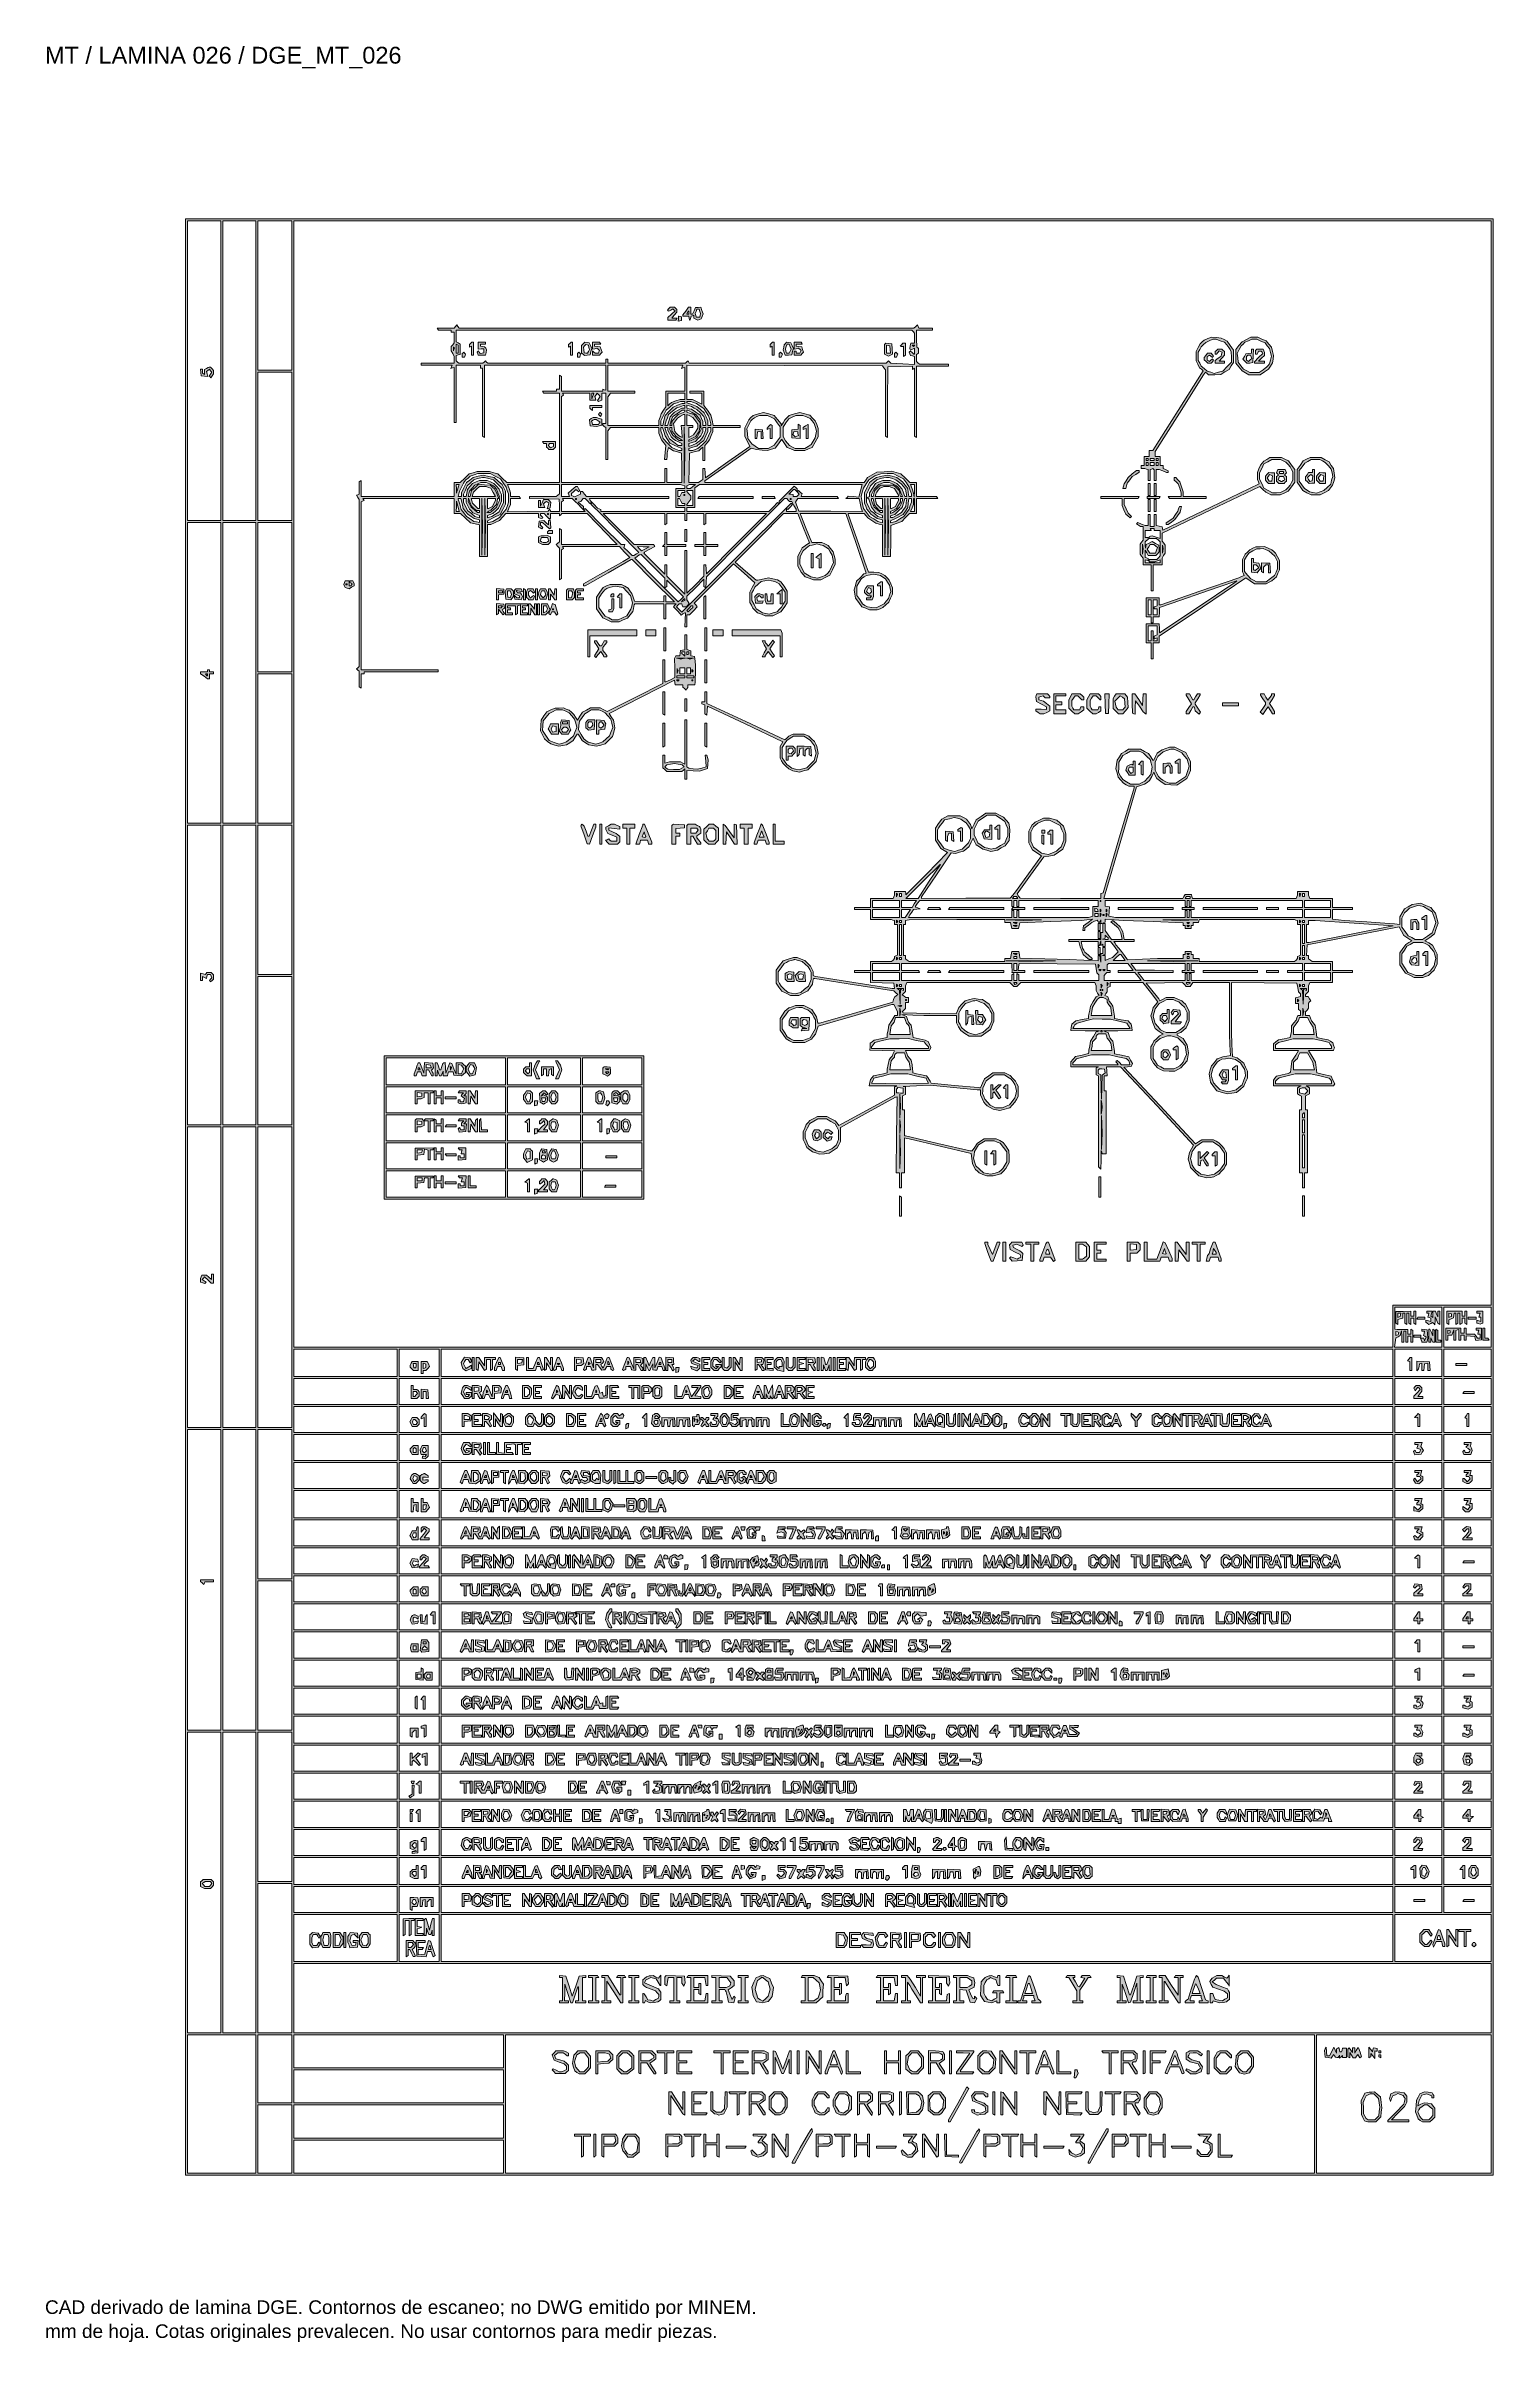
# Paper-space layout 'AN-06-DGE-026' of a CAD drawing. Header units: metres, sheet in millimetres. Extents: x 12 to 193, y 4 to 291.
import ezdxf

# ---------------------------------------------------------------- set-up
doc = ezdxf.new("R2010")
doc.units = ezdxf.units.M
for name, color, linetype, lineweight in [('DGE_CONTORNOS', 7, 'Continuous', 0), ('DGE_DATOS', 7, 'Continuous', 0), ('DGE_RELLENO', 7, 'Continuous', 0)]:
    doc.layers.add(name, color=color, linetype=linetype, lineweight=lineweight)
doc.styles.add('DGE_ARIAL', font='arial.ttf')

# ---------------------------------------------------------------- blocks, each defined once
blk = doc.blocks.new('LP_REF_DGE_MT_026')
at = {"layer": 'DGE_RELLENO'}
h = blk.add_hatch(color=7, dxfattribs=at)
h.paths.add_polyline_path([(29.55, 147.49), (29.55, 25.34), (111.15, 25.34), (192.75, 25.34), (192.75, 147.49), (192.75, 269.64), (111.15, 269.64), (29.55, 269.64)], flags=0)
h.paths.add_polyline_path([(33.93, 250.68), (33.93, 231.97), (31.87, 231.97), (29.8, 231.97), (29.8, 250.68), (29.8, 269.39), (31.87, 269.39), (33.93, 269.39)], flags=0)
h.paths.add_polyline_path([(38.31, 250.68), (38.31, 231.97), (36.25, 231.97), (34.18, 231.97), (34.18, 250.68), (34.18, 269.39), (36.25, 269.39), (38.31, 269.39)], flags=0)
h.paths.add_polyline_path([(42.82, 260.07), (42.82, 250.74), (40.69, 250.74), (38.56, 250.74), (38.56, 260.07), (38.56, 269.39), (40.69, 269.39), (42.82, 269.39)], flags=0)
h.paths.add_polyline_path([(192.5, 201.68), (192.5, 133.98), (186.36, 133.98), (180.23, 133.98), (180.23, 131.35), (180.23, 128.72), (111.65, 128.72), (43.07, 128.72), (43.07, 199.06), (43.07, 269.39), (117.78, 269.39), (192.5, 269.39)], flags=0)
h.paths.add_polyline_path([(42.82, 241.23), (42.82, 231.97), (40.69, 231.97), (38.56, 231.97), (38.56, 241.23), (38.56, 250.49), (40.69, 250.49), (42.82, 250.49)], flags=0)
h.paths.add_polyline_path([(33.93, 212.95), (33.93, 194.17), (31.87, 194.17), (29.8, 194.17), (29.8, 212.95), (29.8, 231.72), (31.87, 231.72), (33.93, 231.72)], flags=0)
h.paths.add_polyline_path([(38.31, 212.95), (38.31, 194.17), (36.25, 194.17), (34.18, 194.17), (34.18, 212.95), (34.18, 231.72), (36.25, 231.72), (38.31, 231.72)], flags=0)
h.paths.add_polyline_path([(42.82, 222.4), (42.82, 213.07), (40.69, 213.07), (38.56, 213.07), (38.56, 222.4), (38.56, 231.72), (40.69, 231.72), (42.82, 231.72)], flags=0)
h.paths.add_polyline_path([(42.82, 203.5), (42.82, 194.17), (40.69, 194.17), (38.56, 194.17), (38.56, 203.5), (38.56, 212.82), (40.69, 212.82), (42.82, 212.82)], flags=0)
h.paths.add_polyline_path([(33.93, 175.21), (33.93, 156.5), (31.87, 156.5), (29.8, 156.5), (29.8, 175.21), (29.8, 193.92), (31.87, 193.92), (33.93, 193.92)], flags=0)
h.paths.add_polyline_path([(38.31, 175.21), (38.31, 156.5), (36.25, 156.5), (34.18, 156.5), (34.18, 175.21), (34.18, 193.92), (36.25, 193.92), (38.31, 193.92)], flags=0)
h.paths.add_polyline_path([(42.82, 184.6), (42.82, 175.28), (40.69, 175.28), (38.56, 175.28), (38.56, 184.6), (38.56, 193.92), (40.69, 193.92), (42.82, 193.92)], flags=0)
h.paths.add_polyline_path([(42.82, 165.77), (42.82, 156.5), (40.69, 156.5), (38.56, 156.5), (38.56, 165.77), (38.56, 175.03), (40.69, 175.03), (42.82, 175.03)], flags=0)
h.paths.add_polyline_path([(33.93, 137.48), (33.93, 118.71), (31.87, 118.71), (29.8, 118.71), (29.8, 137.48), (29.8, 156.25), (31.87, 156.25), (33.93, 156.25)], flags=0)
h.paths.add_polyline_path([(38.31, 137.48), (38.31, 118.71), (36.25, 118.71), (34.18, 118.71), (34.18, 137.48), (34.18, 156.25), (36.25, 156.25), (38.31, 156.25)], flags=0)
h.paths.add_polyline_path([(42.82, 137.48), (42.82, 118.71), (40.69, 118.71), (38.56, 118.71), (38.56, 137.48), (38.56, 156.25), (40.69, 156.25), (42.82, 156.25)], flags=0)
h.paths.add_polyline_path([(186.36, 131.22), (186.36, 128.72), (183.41, 128.72), (180.45, 128.72), (180.54, 129.31), (180.63, 129.91), (180.65, 129.91), (180.67, 129.91), (180.92, 130.05), (181.16, 130.18), (181.25, 130.48), (181.33, 130.78), (181.34, 130.07), (181.36, 129.35), (181.48, 129.35), (181.61, 129.35), (181.61, 130.03), (181.61, 130.72), (181.73, 130.72), (181.86, 130.72), (181.86, 130.03), (181.86, 129.35), (181.98, 129.35), (182.11, 129.35), (182.11, 129.72), (182.11, 130.1), (182.3, 130.1), (182.48, 130.1), (182.48, 129.72), (182.48, 129.35), (182.61, 129.35), (182.73, 129.35), (182.73, 130.09), (182.73, 130.83), (182.61, 130.91), (182.48, 130.99), (182.48, 130.67), (182.48, 130.35), (182.3, 130.35), (182.11, 130.35), (182.11, 130.65), (182.11, 130.94), (181.58, 130.95), (181.04, 130.95), (180.76, 130.96), (180.48, 130.97), (180.48, 132.35), (180.48, 133.73), (183.42, 133.73), (186.36, 133.73)], flags=0)
h.paths.add_polyline_path([(192.5, 131.22), (192.5, 128.72), (189.55, 128.72), (186.61, 128.72), (186.61, 131.22), (186.61, 133.73), (189.55, 133.73), (192.5, 133.73)], flags=0)
h.paths.add_polyline_path([(180.95, 130.43), (180.9, 130.3), (180.75, 130.25), (180.61, 130.2), (180.61, 130.46), (180.61, 130.71), (180.8, 130.64), (180.99, 130.57)], flags=0)
h.paths.add_polyline_path([(55.96, 126.78), (55.96, 125.09), (49.51, 125.09), (43.07, 125.09), (43.07, 126.78), (43.07, 128.47), (49.51, 128.47), (55.96, 128.47)], flags=0)
h.paths.add_polyline_path([(61.21, 126.78), (61.21, 125.09), (58.71, 125.09), (56.21, 125.09), (56.21, 126.78), (56.21, 128.47), (58.71, 128.47), (61.21, 128.47)], flags=0)
h.paths.add_polyline_path([(180.23, 126.78), (180.23, 125.09), (120.85, 125.09), (61.46, 125.09), (61.46, 126.78), (61.46, 128.47), (120.85, 128.47), (180.23, 128.47)], flags=0)
h.paths.add_polyline_path([(186.36, 126.78), (186.36, 125.09), (183.42, 125.09), (180.48, 125.09), (180.48, 126.78), (180.48, 128.47), (183.42, 128.47), (186.36, 128.47)], flags=0)
h.paths.add_polyline_path([(192.5, 126.78), (192.5, 125.09), (189.55, 125.09), (186.61, 125.09), (186.61, 126.78), (186.61, 128.47), (189.55, 128.47), (192.5, 128.47)], flags=0)
h.paths.add_polyline_path([(55.96, 123.21), (55.96, 121.59), (49.51, 121.59), (43.07, 121.59), (43.07, 123.21), (43.07, 124.84), (49.51, 124.84), (55.96, 124.84)], flags=0)
h.paths.add_polyline_path([(61.21, 123.21), (61.21, 121.59), (58.71, 121.59), (56.21, 121.59), (56.21, 123.21), (56.21, 124.84), (58.71, 124.84), (61.21, 124.84)], flags=0)
h.paths.add_polyline_path([(180.23, 123.21), (180.23, 121.59), (120.85, 121.59), (61.46, 121.59), (61.46, 123.21), (61.46, 124.84), (120.85, 124.84), (180.23, 124.84)], flags=0)
h.paths.add_polyline_path([(186.36, 123.21), (186.36, 121.59), (183.42, 121.59), (180.48, 121.59), (180.48, 123.21), (180.48, 124.84), (183.42, 124.84), (186.36, 124.84)], flags=0)
h.paths.add_polyline_path([(192.5, 123.21), (192.5, 121.59), (189.55, 121.59), (186.61, 121.59), (186.61, 123.21), (186.61, 124.84), (189.55, 124.84), (192.5, 124.84)], flags=0)
h.paths.add_polyline_path([(55.96, 119.71), (55.96, 118.08), (49.51, 118.08), (43.07, 118.08), (43.07, 119.71), (43.07, 121.34), (49.51, 121.34), (55.96, 121.34)], flags=0)
h.paths.add_polyline_path([(61.21, 119.71), (61.21, 118.08), (58.71, 118.08), (56.21, 118.08), (56.21, 119.71), (56.21, 121.34), (58.71, 121.34), (61.21, 121.34)], flags=0)
h.paths.add_polyline_path([(180.23, 119.71), (180.23, 118.08), (120.85, 118.08), (61.46, 118.08), (61.46, 119.71), (61.46, 121.34), (120.85, 121.34), (180.23, 121.34)], flags=0)
h.paths.add_polyline_path([(186.36, 119.71), (186.36, 118.08), (183.42, 118.08), (180.48, 118.08), (180.48, 119.71), (180.48, 121.34), (183.42, 121.34), (186.36, 121.34)], flags=0)
h.paths.add_polyline_path([(192.5, 119.71), (192.5, 118.08), (189.55, 118.08), (186.61, 118.08), (186.61, 119.71), (186.61, 121.34), (189.55, 121.34), (192.5, 121.34)], flags=0)
h.paths.add_polyline_path([(33.93, 99.68), (33.93, 80.91), (31.87, 80.91), (29.8, 80.91), (29.8, 99.68), (29.8, 118.46), (31.87, 118.46), (33.93, 118.46)], flags=0)
h.paths.add_polyline_path([(38.31, 99.68), (38.31, 80.91), (36.25, 80.91), (34.18, 80.91), (34.18, 99.68), (34.18, 118.46), (36.25, 118.46), (38.31, 118.46)], flags=0)
h.paths.add_polyline_path([(42.82, 109.13), (42.82, 99.81), (40.69, 99.81), (38.56, 99.81), (38.56, 109.13), (38.56, 118.46), (40.69, 118.46), (42.82, 118.46)], flags=0)
h.paths.add_polyline_path([(55.96, 116.2), (55.96, 114.58), (49.51, 114.58), (43.07, 114.58), (43.07, 116.2), (43.07, 117.83), (49.51, 117.83), (55.96, 117.83)], flags=0)
h.paths.add_polyline_path([(61.21, 116.2), (61.21, 114.58), (58.71, 114.58), (56.21, 114.58), (56.21, 116.2), (56.21, 117.83), (58.71, 117.83), (61.21, 117.83)], flags=0)
h.paths.add_polyline_path([(180.23, 116.2), (180.23, 114.58), (120.85, 114.58), (61.46, 114.58), (61.46, 116.2), (61.46, 117.83), (120.85, 117.83), (180.23, 117.83)], flags=0)
h.paths.add_polyline_path([(186.36, 116.2), (186.36, 114.58), (183.42, 114.58), (180.48, 114.58), (180.48, 116.2), (180.48, 117.83), (183.42, 117.83), (186.36, 117.83)], flags=0)
h.paths.add_polyline_path([(192.5, 116.2), (192.5, 114.58), (189.55, 114.58), (186.61, 114.58), (186.61, 116.2), (186.61, 117.83), (189.55, 117.83), (192.5, 117.83)], flags=0)
h.paths.add_polyline_path([(55.96, 112.7), (55.96, 111.07), (49.51, 111.07), (43.07, 111.07), (43.07, 112.7), (43.07, 114.33), (49.51, 114.33), (55.96, 114.33)], flags=0)
h.paths.add_polyline_path([(61.21, 112.7), (61.21, 111.07), (58.71, 111.07), (56.21, 111.07), (56.21, 112.7), (56.21, 114.33), (58.71, 114.33), (61.21, 114.33)], flags=0)
h.paths.add_polyline_path([(180.23, 112.7), (180.23, 111.07), (120.85, 111.07), (61.46, 111.07), (61.46, 112.7), (61.46, 114.33), (120.85, 114.33), (180.23, 114.33)], flags=0)
h.paths.add_polyline_path([(186.36, 112.7), (186.36, 111.07), (183.42, 111.07), (180.48, 111.07), (180.48, 112.7), (180.48, 114.33), (183.42, 114.33), (186.36, 114.33)], flags=0)
h.paths.add_polyline_path([(192.5, 112.7), (192.5, 111.07), (189.55, 111.07), (186.61, 111.07), (186.61, 112.7), (186.61, 114.33), (189.55, 114.33), (192.5, 114.33)], flags=0)
h.paths.add_polyline_path([(55.96, 109.13), (55.96, 107.44), (49.51, 107.44), (43.07, 107.44), (43.07, 109.13), (43.07, 110.82), (49.51, 110.82), (55.96, 110.82)], flags=0)
h.paths.add_polyline_path([(61.21, 109.13), (61.21, 107.44), (58.71, 107.44), (56.21, 107.44), (56.21, 109.13), (56.21, 110.82), (58.71, 110.82), (61.21, 110.82)], flags=0)
h.paths.add_polyline_path([(180.23, 109.13), (180.23, 107.44), (120.85, 107.44), (61.46, 107.44), (61.46, 109.13), (61.46, 110.82), (120.85, 110.82), (180.23, 110.82)], flags=0)
h.paths.add_polyline_path([(186.36, 109.13), (186.36, 107.44), (183.42, 107.44), (180.48, 107.44), (180.48, 109.13), (180.48, 110.82), (183.42, 110.82), (186.36, 110.82)], flags=0)
h.paths.add_polyline_path([(192.5, 109.13), (192.5, 107.44), (189.55, 107.44), (186.61, 107.44), (186.61, 109.13), (186.61, 110.82), (189.55, 110.82), (192.5, 110.82)], flags=0)
h.paths.add_polyline_path([(55.96, 105.57), (55.96, 103.94), (49.51, 103.94), (43.07, 103.94), (43.07, 105.57), (43.07, 107.19), (49.51, 107.19), (55.96, 107.19)], flags=0)
h.paths.add_polyline_path([(61.21, 105.57), (61.21, 103.94), (58.71, 103.94), (56.21, 103.94), (56.21, 105.57), (56.21, 107.19), (58.71, 107.19), (61.21, 107.19)], flags=0)
h.paths.add_polyline_path([(180.23, 105.57), (180.23, 103.94), (120.85, 103.94), (61.46, 103.94), (61.46, 105.57), (61.46, 107.19), (120.85, 107.19), (180.23, 107.19)], flags=0)
h.paths.add_polyline_path([(186.36, 105.57), (186.36, 103.94), (183.42, 103.94), (180.48, 103.94), (180.48, 105.57), (180.48, 107.19), (183.42, 107.19), (186.36, 107.19)], flags=0)
h.paths.add_polyline_path([(192.5, 105.57), (192.5, 103.94), (189.55, 103.94), (186.61, 103.94), (186.61, 105.57), (186.61, 107.19), (189.55, 107.19), (192.5, 107.19)], flags=0)
h.paths.add_polyline_path([(55.96, 102.06), (55.96, 100.44), (49.51, 100.44), (43.07, 100.44), (43.07, 102.06), (43.07, 103.69), (49.51, 103.69), (55.96, 103.69)], flags=0)
h.paths.add_polyline_path([(61.21, 102.06), (61.21, 100.44), (58.71, 100.44), (56.21, 100.44), (56.21, 102.06), (56.21, 103.69), (58.71, 103.69), (61.21, 103.69)], flags=0)
h.paths.add_polyline_path([(180.23, 102.06), (180.23, 100.44), (120.85, 100.44), (61.46, 100.44), (61.46, 102.06), (61.46, 103.69), (120.85, 103.69), (180.23, 103.69)], flags=0)
h.paths.add_polyline_path([(186.36, 102.06), (186.36, 100.44), (183.42, 100.44), (180.48, 100.44), (180.48, 102.06), (180.48, 103.69), (183.42, 103.69), (186.36, 103.69)], flags=0)
h.paths.add_polyline_path([(192.5, 102.06), (192.5, 100.44), (189.55, 100.44), (186.61, 100.44), (186.61, 102.06), (186.61, 103.69), (189.55, 103.69), (192.5, 103.69)], flags=0)
h.paths.add_polyline_path([(55.96, 98.56), (55.96, 96.93), (49.51, 96.93), (43.07, 96.93), (43.07, 98.56), (43.07, 100.18), (49.51, 100.18), (55.96, 100.18)], flags=0)
h.paths.add_polyline_path([(61.21, 98.56), (61.21, 96.93), (58.71, 96.93), (56.21, 96.93), (56.21, 98.56), (56.21, 100.18), (58.71, 100.18), (61.21, 100.18)], flags=0)
h.paths.add_polyline_path([(180.23, 98.56), (180.23, 96.93), (120.85, 96.93), (61.46, 96.93), (61.46, 98.56), (61.46, 100.18), (120.85, 100.18), (180.23, 100.18)], flags=0)
h.paths.add_polyline_path([(186.36, 98.56), (186.36, 96.93), (183.42, 96.93), (180.48, 96.93), (180.48, 98.56), (180.48, 100.18), (183.42, 100.18), (186.36, 100.18)], flags=0)
h.paths.add_polyline_path([(192.5, 98.56), (192.5, 96.93), (189.55, 96.93), (186.61, 96.93), (186.61, 98.56), (186.61, 100.18), (189.55, 100.18), (192.5, 100.18)], flags=0)
h.paths.add_polyline_path([(42.82, 90.24), (42.82, 80.91), (40.69, 80.91), (38.56, 80.91), (38.56, 90.24), (38.56, 99.56), (40.69, 99.56), (42.82, 99.56)], flags=0)
h.paths.add_polyline_path([(55.96, 95.05), (55.96, 93.43), (49.51, 93.43), (43.07, 93.43), (43.07, 95.05), (43.07, 96.68), (49.51, 96.68), (55.96, 96.68)], flags=0)
h.paths.add_polyline_path([(61.21, 95.05), (61.21, 93.43), (58.71, 93.43), (56.21, 93.43), (56.21, 95.05), (56.21, 96.68), (58.71, 96.68), (61.21, 96.68)], flags=0)
h.paths.add_polyline_path([(180.23, 95.05), (180.23, 93.43), (120.85, 93.43), (61.46, 93.43), (61.46, 95.05), (61.46, 96.68), (120.85, 96.68), (180.23, 96.68)], flags=0)
h.paths.add_polyline_path([(186.36, 95.05), (186.36, 93.43), (183.42, 93.43), (180.48, 93.43), (180.48, 95.05), (180.48, 96.68), (183.42, 96.68), (186.36, 96.68)], flags=0)
h.paths.add_polyline_path([(192.5, 95.05), (192.5, 93.43), (189.55, 93.43), (186.61, 93.43), (186.61, 95.05), (186.61, 96.68), (189.55, 96.68), (192.5, 96.68)], flags=0)
h.paths.add_polyline_path([(55.96, 91.55), (55.96, 89.92), (49.51, 89.92), (43.07, 89.92), (43.07, 91.55), (43.07, 93.18), (49.51, 93.18), (55.96, 93.18)], flags=0)
h.paths.add_polyline_path([(61.21, 91.55), (61.21, 89.92), (58.71, 89.92), (56.21, 89.92), (56.21, 91.55), (56.21, 93.18), (58.71, 93.18), (61.21, 93.18)], flags=0)
h.paths.add_polyline_path([(180.23, 91.55), (180.23, 89.92), (120.85, 89.92), (61.46, 89.92), (61.46, 91.55), (61.46, 93.18), (120.85, 93.18), (180.23, 93.18)], flags=0)
h.paths.add_polyline_path([(186.36, 91.55), (186.36, 89.92), (183.42, 89.92), (180.48, 89.92), (180.48, 91.55), (180.48, 93.18), (183.42, 93.18), (186.36, 93.18)], flags=0)
h.paths.add_polyline_path([(192.5, 91.55), (192.5, 89.92), (189.55, 89.92), (186.61, 89.92), (186.61, 91.55), (186.61, 93.18), (189.55, 93.18), (192.5, 93.18)], flags=0)
h.paths.add_polyline_path([(55.96, 88.05), (55.96, 86.42), (49.51, 86.42), (43.07, 86.42), (43.07, 88.05), (43.07, 89.67), (49.51, 89.67), (55.96, 89.67)], flags=0)
h.paths.add_polyline_path([(61.21, 88.05), (61.21, 86.42), (58.71, 86.42), (56.21, 86.42), (56.21, 88.05), (56.21, 89.67), (58.71, 89.67), (61.21, 89.67)], flags=0)
h.paths.add_polyline_path([(180.23, 88.05), (180.23, 86.42), (120.85, 86.42), (61.46, 86.42), (61.46, 88.05), (61.46, 89.67), (120.85, 89.67), (180.23, 89.67)], flags=0)
h.paths.add_polyline_path([(186.36, 88.05), (186.36, 86.42), (183.42, 86.42), (180.48, 86.42), (180.48, 88.05), (180.48, 89.67), (183.42, 89.67), (186.36, 89.67)], flags=0)
h.paths.add_polyline_path([(192.5, 88.05), (192.5, 86.42), (189.55, 86.42), (186.61, 86.42), (186.61, 88.05), (186.61, 89.67), (189.55, 89.67), (192.5, 89.67)], flags=0)
h.paths.add_polyline_path([(55.96, 84.54), (55.96, 82.91), (49.51, 82.91), (43.07, 82.91), (43.07, 84.54), (43.07, 86.17), (49.51, 86.17), (55.96, 86.17)], flags=0)
h.paths.add_polyline_path([(61.21, 84.54), (61.21, 82.91), (58.71, 82.91), (56.21, 82.91), (56.21, 84.54), (56.21, 86.17), (58.71, 86.17), (61.21, 86.17)], flags=0)
h.paths.add_polyline_path([(180.23, 84.54), (180.23, 82.91), (120.85, 82.91), (61.46, 82.91), (61.46, 84.54), (61.46, 86.17), (120.85, 86.17), (180.23, 86.17)], flags=0)
h.paths.add_polyline_path([(186.36, 84.54), (186.36, 82.91), (183.42, 82.91), (180.48, 82.91), (180.48, 84.54), (180.48, 86.17), (183.42, 86.17), (186.36, 86.17)], flags=0)
h.paths.add_polyline_path([(192.5, 84.54), (192.5, 82.91), (189.55, 82.91), (186.61, 82.91), (186.61, 84.54), (186.61, 86.17), (189.55, 86.17), (192.5, 86.17)], flags=0)
h.paths.add_polyline_path([(55.96, 80.97), (55.96, 79.28), (49.51, 79.28), (43.07, 79.28), (43.07, 80.97), (43.07, 82.66), (49.51, 82.66), (55.96, 82.66)], flags=0)
h.paths.add_polyline_path([(61.21, 80.97), (61.21, 79.28), (58.71, 79.28), (56.21, 79.28), (56.21, 80.97), (56.21, 82.66), (58.71, 82.66), (61.21, 82.66)], flags=0)
h.paths.add_polyline_path([(180.23, 80.97), (180.23, 79.28), (120.85, 79.28), (61.46, 79.28), (61.46, 80.97), (61.46, 82.66), (120.85, 82.66), (180.23, 82.66)], flags=0)
h.paths.add_polyline_path([(186.36, 80.97), (186.36, 79.28), (183.42, 79.28), (180.48, 79.28), (180.48, 80.97), (180.48, 82.66), (183.42, 82.66), (186.36, 82.66)], flags=0)
h.paths.add_polyline_path([(192.5, 80.97), (192.5, 79.28), (189.55, 79.28), (186.61, 79.28), (186.61, 80.97), (186.61, 82.66), (189.55, 82.66), (192.5, 82.66)], flags=0)
h.paths.add_polyline_path([(33.93, 61.89), (33.93, 43.12), (31.87, 43.12), (29.8, 43.12), (29.8, 61.89), (29.8, 80.66), (31.87, 80.66), (33.93, 80.66)], flags=0)
h.paths.add_polyline_path([(38.31, 61.89), (38.31, 43.12), (36.25, 43.12), (34.18, 43.12), (34.18, 61.89), (34.18, 80.66), (36.25, 80.66), (38.31, 80.66)], flags=0)
h.paths.add_polyline_path([(42.82, 71.34), (42.82, 62.01), (40.69, 62.01), (38.56, 62.01), (38.56, 71.34), (38.56, 80.66), (40.69, 80.66), (42.82, 80.66)], flags=0)
h.paths.add_polyline_path([(55.96, 77.41), (55.96, 75.78), (49.51, 75.78), (43.07, 75.78), (43.07, 77.41), (43.07, 79.03), (49.51, 79.03), (55.96, 79.03)], flags=0)
h.paths.add_polyline_path([(61.21, 77.41), (61.21, 75.78), (58.71, 75.78), (56.21, 75.78), (56.21, 77.41), (56.21, 79.03), (58.71, 79.03), (61.21, 79.03)], flags=0)
h.paths.add_polyline_path([(180.23, 77.41), (180.23, 75.78), (120.85, 75.78), (61.46, 75.78), (61.46, 77.41), (61.46, 79.03), (120.85, 79.03), (180.23, 79.03)], flags=0)
h.paths.add_polyline_path([(186.36, 77.41), (186.36, 75.78), (183.42, 75.78), (180.48, 75.78), (180.48, 77.41), (180.48, 79.03), (183.42, 79.03), (186.36, 79.03)], flags=0)
h.paths.add_polyline_path([(192.5, 77.41), (192.5, 75.78), (189.55, 75.78), (186.61, 75.78), (186.61, 77.41), (186.61, 79.03), (189.55, 79.03), (192.5, 79.03)], flags=0)
h.paths.add_polyline_path([(55.96, 73.9), (55.96, 72.28), (49.51, 72.28), (43.07, 72.28), (43.07, 73.9), (43.07, 75.53), (49.51, 75.53), (55.96, 75.53)], flags=0)
h.paths.add_polyline_path([(61.21, 73.9), (61.21, 72.28), (58.71, 72.28), (56.21, 72.28), (56.21, 73.9), (56.21, 75.53), (58.71, 75.53), (61.21, 75.53)], flags=0)
h.paths.add_polyline_path([(180.23, 73.9), (180.23, 72.28), (120.85, 72.28), (61.46, 72.28), (61.46, 73.9), (61.46, 75.53), (120.85, 75.53), (180.23, 75.53)], flags=0)
h.paths.add_polyline_path([(186.36, 73.9), (186.36, 72.28), (183.42, 72.28), (180.48, 72.28), (180.48, 73.9), (180.48, 75.53), (183.42, 75.53), (186.36, 75.53)], flags=0)
h.paths.add_polyline_path([(192.5, 73.9), (192.5, 72.28), (189.55, 72.28), (186.61, 72.28), (186.61, 73.9), (186.61, 75.53), (189.55, 75.53), (192.5, 75.53)], flags=0)
h.paths.add_polyline_path([(55.96, 70.4), (55.96, 68.77), (49.51, 68.77), (43.07, 68.77), (43.07, 70.4), (43.07, 72.03), (49.51, 72.03), (55.96, 72.03)], flags=0)
h.paths.add_polyline_path([(61.21, 70.4), (61.21, 68.77), (58.71, 68.77), (56.21, 68.77), (56.21, 70.4), (56.21, 72.03), (58.71, 72.03), (61.21, 72.03)], flags=0)
h.paths.add_polyline_path([(180.23, 70.4), (180.23, 68.77), (120.85, 68.77), (61.46, 68.77), (61.46, 70.4), (61.46, 72.03), (120.85, 72.03), (180.23, 72.03)], flags=0)
h.paths.add_polyline_path([(186.36, 70.4), (186.36, 68.77), (183.42, 68.77), (180.48, 68.77), (180.48, 70.4), (180.48, 72.03), (183.42, 72.03), (186.36, 72.03)], flags=0)
h.paths.add_polyline_path([(192.5, 70.4), (192.5, 68.77), (189.55, 68.77), (186.61, 68.77), (186.61, 70.4), (186.61, 72.03), (189.55, 72.03), (192.5, 72.03)], flags=0)
h.paths.add_polyline_path([(55.96, 66.89), (55.96, 65.27), (49.51, 65.27), (43.07, 65.27), (43.07, 66.89), (43.07, 68.52), (49.51, 68.52), (55.96, 68.52)], flags=0)
h.paths.add_polyline_path([(61.21, 66.89), (61.21, 65.27), (58.71, 65.27), (56.21, 65.27), (56.21, 66.89), (56.21, 68.52), (58.71, 68.52), (61.21, 68.52)], flags=0)
h.paths.add_polyline_path([(180.23, 66.89), (180.23, 65.27), (120.85, 65.27), (61.46, 65.27), (61.46, 66.89), (61.46, 68.52), (120.85, 68.52), (180.23, 68.52)], flags=0)
h.paths.add_polyline_path([(186.36, 66.89), (186.36, 65.27), (183.42, 65.27), (180.48, 65.27), (180.48, 66.89), (180.48, 68.52), (183.42, 68.52), (186.36, 68.52)], flags=0)
h.paths.add_polyline_path([(192.5, 66.89), (192.5, 65.27), (189.55, 65.27), (186.61, 65.27), (186.61, 66.89), (186.61, 68.52), (189.55, 68.52), (192.5, 68.52)], flags=0)
h.paths.add_polyline_path([(55.96, 63.33), (55.96, 61.64), (49.51, 61.64), (43.07, 61.64), (43.07, 63.33), (43.07, 65.02), (49.51, 65.02), (55.96, 65.02)], flags=0)
h.paths.add_polyline_path([(61.21, 63.33), (61.21, 61.64), (58.71, 61.64), (56.21, 61.64), (56.21, 63.33), (56.21, 65.02), (58.71, 65.02), (61.21, 65.02)], flags=0)
h.paths.add_polyline_path([(180.23, 63.33), (180.23, 61.64), (120.85, 61.64), (61.46, 61.64), (61.46, 63.33), (61.46, 65.02), (120.85, 65.02), (180.23, 65.02)], flags=0)
h.paths.add_polyline_path([(186.36, 63.33), (186.36, 61.64), (183.42, 61.64), (180.48, 61.64), (180.48, 63.33), (180.48, 65.02), (183.42, 65.02), (186.36, 65.02)], flags=0)
h.paths.add_polyline_path([(192.5, 63.33), (192.5, 61.64), (189.55, 61.64), (186.61, 61.64), (186.61, 63.33), (186.61, 65.02), (189.55, 65.02), (192.5, 65.02)], flags=0)
h.paths.add_polyline_path([(42.82, 52.44), (42.82, 43.12), (40.69, 43.12), (38.56, 43.12), (38.56, 52.44), (38.56, 61.76), (40.69, 61.76), (42.82, 61.76)], flags=0)
h.paths.add_polyline_path([(55.96, 59.76), (55.96, 58.13), (49.51, 58.13), (43.07, 58.13), (43.07, 59.76), (43.07, 61.39), (49.51, 61.39), (55.96, 61.39)], flags=0)
h.paths.add_polyline_path([(61.21, 59.76), (61.21, 58.13), (58.71, 58.13), (56.21, 58.13), (56.21, 59.76), (56.21, 61.39), (58.71, 61.39), (61.21, 61.39)], flags=0)
h.paths.add_polyline_path([(180.23, 59.76), (180.23, 58.13), (120.85, 58.13), (61.46, 58.13), (61.46, 59.76), (61.46, 61.39), (120.85, 61.39), (180.23, 61.39)], flags=0)
h.paths.add_polyline_path([(186.36, 59.76), (186.36, 58.13), (183.42, 58.13), (180.48, 58.13), (180.48, 59.76), (180.48, 61.39), (183.42, 61.39), (186.36, 61.39)], flags=0)
h.paths.add_polyline_path([(192.5, 59.76), (192.5, 58.13), (189.55, 58.13), (186.61, 58.13), (186.61, 59.76), (186.61, 61.39), (189.55, 61.39), (192.5, 61.39)], flags=0)
h.paths.add_polyline_path([(55.96, 54.94), (55.96, 52), (49.51, 52), (43.07, 52), (43.07, 54.94), (43.07, 57.88), (49.51, 57.88), (55.96, 57.88)], flags=0)
h.paths.add_polyline_path([(61.21, 54.94), (61.21, 52), (58.71, 52), (56.21, 52), (56.21, 54.94), (56.21, 57.88), (58.71, 57.88), (61.21, 57.88)], flags=0)
h.paths.add_polyline_path([(180.23, 54.94), (180.23, 52), (120.85, 52), (61.46, 52), (61.46, 54.94), (61.46, 57.88), (120.85, 57.88), (180.23, 57.88)], flags=0)
h.paths.add_polyline_path([(192.5, 54.94), (192.5, 52), (186.49, 52), (180.48, 52), (180.48, 54.94), (180.48, 57.88), (186.49, 57.88), (192.5, 57.88)], flags=0)
h.paths.add_polyline_path([(192.5, 47.43), (192.5, 43.12), (117.78, 43.12), (43.07, 43.12), (43.07, 47.43), (43.07, 51.75), (117.78, 51.75), (192.5, 51.75)], flags=0)
h.paths.add_polyline_path([(38.31, 34.23), (38.31, 25.59), (34.06, 25.59), (29.8, 25.59), (29.8, 34.23), (29.8, 42.86), (34.06, 42.86), (38.31, 42.86)], flags=0)
h.paths.add_polyline_path([(42.82, 38.61), (42.82, 34.35), (40.69, 34.35), (38.56, 34.35), (38.56, 38.61), (38.56, 42.86), (40.69, 42.86), (42.82, 42.86)], flags=0)
h.paths.add_polyline_path([(69.22, 40.8), (69.22, 38.73), (56.14, 38.73), (43.07, 38.73), (43.07, 40.8), (43.07, 42.86), (56.14, 42.86), (69.22, 42.86)], flags=0)
h.paths.add_polyline_path([(170.47, 34.23), (170.47, 25.59), (119.97, 25.59), (69.47, 25.59), (69.47, 34.23), (69.47, 42.86), (119.97, 42.86), (170.47, 42.86)], flags=0)
h.paths.add_polyline_path([(192.5, 34.23), (192.5, 25.59), (181.61, 25.59), (170.72, 25.59), (170.72, 34.23), (170.72, 42.86), (181.61, 42.86), (192.5, 42.86)], flags=0)
h.paths.add_polyline_path([(69.22, 36.42), (69.22, 34.35), (56.14, 34.35), (43.07, 34.35), (43.07, 36.42), (43.07, 38.48), (56.14, 38.48), (69.22, 38.48)], flags=0)
h.paths.add_polyline_path([(42.82, 29.85), (42.82, 25.59), (40.69, 25.59), (38.56, 25.59), (38.56, 29.85), (38.56, 34.1), (40.69, 34.1), (42.82, 34.1)], flags=0)
h.paths.add_polyline_path([(69.22, 32.04), (69.22, 29.97), (56.14, 29.97), (43.07, 29.97), (43.07, 32.04), (43.07, 34.1), (56.14, 34.1), (69.22, 34.1)], flags=0)
h.paths.add_polyline_path([(69.22, 27.66), (69.22, 25.59), (56.14, 25.59), (43.07, 25.59), (43.07, 27.66), (43.07, 29.72), (56.14, 29.72), (69.22, 29.72)], flags=0)
h.paths.add_polyline_path([(32.15, 250.98), (31.93, 250.86), (31.93, 250.54), (31.93, 250.23), (31.8, 250.31), (31.68, 250.38), (31.68, 250.63), (31.68, 250.87), (31.54, 250.87), (31.41, 250.87), (31.45, 250.46), (31.49, 250.06), (31.9, 250.02), (32.31, 249.98), (32.24, 250.28), (32.16, 250.57), (32.34, 250.72), (32.52, 250.87), (32.67, 250.69), (32.82, 250.51), (32.66, 250.26), (32.5, 250), (32.6, 249.91), (32.7, 249.81), (32.88, 250.05), (33.05, 250.29), (33.05, 250.51), (33.05, 250.73), (32.86, 250.92), (32.66, 251.12), (32.51, 251.12), (32.37, 251.11)], flags=0)
h.paths.add_polyline_path([(89.87, 258.44), (89.71, 258.25), (89.78, 258.18), (89.85, 258.11), (90.11, 258.27), (90.37, 258.43), (90.5, 258.3), (90.64, 258.16), (90.19, 257.74), (89.75, 257.32), (89.75, 257.16), (89.75, 257), (90.24, 257), (90.73, 257), (90.81, 257.13), (90.89, 257.25), (90.56, 257.25), (90.23, 257.25), (90.55, 257.64), (90.87, 258.02), (90.87, 258.18), (90.87, 258.33), (90.72, 258.48), (90.57, 258.63), (90.3, 258.63), (90.03, 258.63)], flags=0)
h.paths.add_polyline_path([(91.97, 258.14), (91.62, 257.65), (91.62, 257.58), (91.62, 257.5), (91.99, 257.5), (92.36, 257.5), (92.41, 257.22), (92.47, 256.94), (92.56, 257.21), (92.65, 257.48), (92.83, 257.55), (93, 257.62), (93, 257.44), (93, 257.26), (93.24, 257.13), (93.48, 257), (93.69, 257.08), (93.9, 257.16), (94.02, 257.47), (94.14, 257.79), (93.99, 258.22), (93.85, 258.64), (93.52, 258.6), (93.19, 258.57), (93.01, 258.16), (92.83, 257.75), (92.73, 257.75), (92.63, 257.75), (92.63, 258.19), (92.63, 258.63), (92.47, 258.63), (92.31, 258.62)], flags=0)
h.paths.add_polyline_path([(93.74, 258.1), (93.84, 257.82), (93.78, 257.6), (93.72, 257.38), (93.5, 257.38), (93.28, 257.38), (93.22, 257.6), (93.16, 257.82), (93.27, 258.1), (93.37, 258.38), (93.5, 258.38), (93.64, 258.38)], flags=0)
h.paths.add_polyline_path([(92.38, 257.94), (92.38, 257.75), (92.25, 257.75), (92.13, 257.75), (92.21, 257.94), (92.28, 258.13), (92.33, 258.13), (92.38, 258.13)], flags=0)
h.paths.add_polyline_path([(91.11, 257.48), (91.09, 257.44), (91.06, 257.15), (91.03, 256.86), (91.23, 256.9), (91.44, 256.94), (91.44, 257.18), (91.44, 257.42), (91.28, 257.47), (91.12, 257.52)], flags=0)
h.paths.add_polyline_path([(63.22, 256.2), (63.06, 256), (62, 256), (60.95, 256), (61.03, 255.88), (61.1, 255.75), (61.91, 255.75), (62.72, 255.75), (62.72, 255.62), (62.72, 255.5), (62.9, 255.5), (63.09, 255.5), (63.09, 254.84), (63.08, 254.19), (62.9, 253.94), (62.72, 253.7), (62.72, 253.44), (62.72, 253.18), (62.9, 252.83), (63.09, 252.47), (63.09, 252.04), (63.09, 251.62), (61.03, 251.62), (58.96, 251.62), (58.96, 251.49), (58.96, 251.37), (60.9, 251.37), (62.83, 251.37), (62.75, 251.16), (62.67, 250.95), (62.88, 251.03), (63.09, 251.11), (63.09, 247.67), (63.09, 244.24), (63.22, 244.24), (63.34, 244.24), (63.34, 247.8), (63.34, 251.37), (64.84, 251.37), (66.34, 251.37), (66.34, 251.18), (66.34, 250.99), (66.47, 250.99), (66.59, 250.99), (66.59, 246.75), (66.59, 242.5), (66.72, 242.42), (66.84, 242.34), (66.84, 246.86), (66.84, 251.37), (74.42, 251.37), (81.99, 251.37), (81.99, 249.81), (81.99, 248.25), (81.8, 248.32), (81.61, 248.39), (81.61, 248.25), (81.61, 248.12), (79.05, 248.12), (76.48, 248.12), (76.48, 249.05), (76.48, 249.98), (76.36, 250.06), (76.23, 250.13), (76.23, 249.25), (76.23, 248.37), (76.04, 248.37), (75.86, 248.37), (75.86, 248.24), (75.86, 248.12), (74.97, 248.12), (74.09, 248.12), (74.17, 247.99), (74.24, 247.87), (75.24, 247.87), (76.23, 247.87), (76.23, 242.3), (76.23, 236.73), (72.94, 236.73), (69.64, 236.73), (69.08, 237.26), (68.53, 237.8), (68.01, 237.95), (67.5, 238.1), (66.72, 238.1), (65.94, 238.1), (65.44, 237.95), (64.94, 237.81), (64.39, 237.27), (63.83, 236.73), (63.46, 236.73), (63.09, 236.73), (63.09, 235.85), (63.09, 234.97), (57.27, 234.97), (51.45, 234.97), (51.45, 235.98), (51.45, 236.99), (51.33, 236.91), (51.2, 236.84), (51.2, 236.04), (51.2, 235.25), (51.04, 235.19), (50.89, 235.13), (51.04, 234.87), (51.2, 234.6), (51.2, 224.18), (51.2, 213.75), (51.05, 213.6), (50.9, 213.45), (51.05, 213.3), (51.2, 213.15), (51.2, 212.18), (51.2, 211.21), (51.33, 211.13), (51.45, 211.06), (51.45, 211.94), (51.45, 212.82), (51.64, 212.82), (51.83, 212.82), (51.83, 212.95), (51.83, 213.07), (56.46, 213.07), (61.09, 213.07), (61.09, 213.2), (61.09, 213.32), (56.27, 213.32), (51.45, 213.32), (51.45, 223.82), (51.45, 234.32), (51.65, 234.4), (51.84, 234.47), (51.76, 234.6), (51.69, 234.72), (57.39, 234.72), (63.09, 234.72), (63.09, 233.79), (63.09, 232.85), (63.48, 232.85), (63.87, 232.85), (64.5, 232.28), (65.13, 231.71), (65.68, 231.56), (66.22, 231.42), (66.22, 229.44), (66.22, 227.47), (66.72, 227.47), (67.22, 227.47), (67.22, 229.47), (67.22, 231.47), (67.43, 231.47), (67.64, 231.47), (68.18, 231.73), (68.72, 231.99), (69.13, 232.42), (69.53, 232.85), (71.57, 232.85), (73.6, 232.85), (73.6, 232.61), (73.6, 232.37), (73.81, 232.29), (74.01, 232.22), (74.08, 232.28), (74.15, 232.35), (74, 232.5), (73.85, 232.65), (73.85, 232.75), (73.85, 232.85), (74.08, 232.85), (74.31, 232.85), (74.6, 232.53), (74.9, 232.22), (75, 232.22), (75.1, 232.22), (75.1, 232.53), (75.1, 232.85), (75.67, 232.85), (76.23, 232.85), (76.23, 232.7), (76.23, 232.55), (76.38, 232.7), (76.53, 232.85), (78.1, 232.85), (79.68, 232.85), (80.93, 231.56), (82.18, 230.28), (82.8, 229.62), (83.42, 228.97), (79.95, 228.97), (76.48, 228.97), (76.48, 229.9), (76.48, 230.83), (76.36, 230.91), (76.23, 230.98), (76.23, 230.15), (76.23, 229.31), (76.01, 229.15), (75.8, 228.99), (76.01, 228.75), (76.23, 228.51), (76.23, 226.54), (76.23, 224.57), (76.36, 224.65), (76.48, 224.73), (76.48, 226.53), (76.48, 228.33), (76.61, 228.41), (76.74, 228.48), (76.66, 228.6), (76.59, 228.72), (80.14, 228.72), (83.69, 228.72), (84.35, 228.04), (85.02, 227.37), (84.16, 226.87), (83.3, 226.37), (81.27, 225.22), (79.23, 224.07), (79.23, 223.95), (79.23, 223.84), (79.33, 223.84), (79.42, 223.84), (82.29, 225.46), (85.16, 227.09), (85.23, 227.09), (85.31, 227.09), (87.93, 224.46), (90.56, 221.83), (90.03, 221.83), (89.5, 221.83), (89.5, 222.21), (89.5, 222.58), (89.37, 222.58), (89.25, 222.58), (89.25, 222.21), (89.25, 221.83), (87.42, 221.86), (85.59, 221.9), (85.42, 222.39), (85.25, 222.88), (85.02, 223.2), (84.78, 223.52), (84.38, 223.76), (83.98, 223.99), (83.27, 223.99), (82.55, 224), (82.1, 223.81), (81.66, 223.62), (81.26, 223.02), (80.86, 222.42), (80.86, 221.68), (80.86, 220.94), (81.25, 220.37), (81.64, 219.81), (82.16, 219.57), (82.68, 219.34), (83.18, 219.34), (83.68, 219.34), (84.18, 219.57), (84.69, 219.8), (85.03, 220.2), (85.37, 220.6), (85.44, 220.94), (85.51, 221.27), (85.56, 221.43), (85.61, 221.58), (87.43, 221.58), (89.25, 221.58), (89.25, 220.64), (89.25, 219.71), (89.37, 219.71), (89.5, 219.71), (89.5, 220.64), (89.5, 221.58), (90.14, 221.58), (90.78, 221.58), (90.62, 221.39), (90.46, 221.2), (90.89, 220.73), (91.31, 220.27), (91.35, 220.21), (91.39, 220.15), (91.63, 220.31), (91.87, 220.46), (91.9, 220.46), (91.94, 220.46), (91.9, 219.58), (91.85, 218.7), (91.99, 218.7), (92.13, 218.7), (92.13, 219.46), (92.13, 220.21), (92.29, 220.21), (92.45, 220.21), (92.94, 220.7), (93.42, 221.2), (93.22, 221.43), (93.01, 221.66), (95.48, 224.12), (97.94, 226.58), (99.28, 225.4), (100.62, 224.21), (100.29, 223.62), (99.96, 223.03), (99.97, 222.4), (99.97, 221.76), (100.17, 221.39), (100.36, 221.02), (100.66, 220.74), (100.95, 220.47), (101.42, 220.28), (101.88, 220.08), (102.35, 220.08), (102.83, 220.09), (103.34, 220.32), (103.86, 220.56), (104.25, 221.12), (104.64, 221.69), (104.64, 222.43), (104.64, 223.17), (104.25, 223.76), (103.86, 224.34), (103.64, 224.46), (103.42, 224.58), (102.87, 224.7), (102.32, 224.82), (101.76, 224.7), (101.2, 224.57), (100.98, 224.55), (100.77, 224.52), (99.45, 225.65), (98.13, 226.77), (101.17, 229.81), (104.2, 232.85), (105.08, 232.84), (105.95, 232.84), (106.69, 231.02), (107.42, 229.2), (107.38, 229.17), (107.33, 229.14), (106.92, 228.85), (106.51, 228.57), (106.25, 228.05), (105.98, 227.53), (105.98, 226.9), (105.98, 226.27), (106.18, 225.9), (106.39, 225.53), (106.63, 225.24), (106.87, 224.96), (107.4, 224.77), (107.93, 224.59), (108.38, 224.59), (108.84, 224.59), (109.4, 224.87), (109.96, 225.15), (110.3, 225.83), (110.65, 226.51), (110.65, 226.83), (110.65, 227.15), (110.52, 227.62), (110.39, 228.08), (110.06, 228.47), (109.74, 228.85), (109.35, 229.05), (108.96, 229.25), (108.33, 229.25), (107.7, 229.25), (107.02, 230.94), (106.33, 232.63), (106.29, 232.74), (106.25, 232.85), (109.1, 232.85), (111.96, 232.85), (113.23, 229.12), (114.51, 225.4), (114.36, 225.35), (114.21, 225.3), (113.76, 224.84), (113.3, 224.39), (113.15, 223.85), (113.01, 223.31), (113.09, 222.79), (113.18, 222.27), (113.57, 221.74), (113.96, 221.22), (114.44, 221.03), (114.91, 220.83), (115.4, 220.83), (115.89, 220.83), (116.24, 220.97), (116.59, 221.1), (116.95, 221.43), (117.31, 221.77), (117.54, 222.27), (117.78, 222.77), (117.78, 223.18), (117.78, 223.59), (117.59, 224.06), (117.39, 224.52), (117.12, 224.82), (116.84, 225.11), (116.47, 225.3), (116.1, 225.5), (115.44, 225.51), (114.79, 225.52), (114.34, 226.77), (113.9, 228.03), (113.09, 230.4), (112.27, 232.77), (112.27, 232.81), (112.27, 232.85), (113.26, 232.85), (114.24, 232.85), (114.48, 232.58), (114.71, 232.32), (115.22, 231.97), (115.72, 231.63), (116.12, 231.54), (116.53, 231.45), (116.53, 229.46), (116.53, 227.47), (117.03, 227.47), (117.52, 227.47), (117.56, 229.42), (117.59, 231.37), (118.26, 231.62), (118.94, 231.87), (119.42, 232.36), (119.91, 232.85), (120.35, 232.85), (120.78, 232.85), (120.78, 233.79), (120.78, 234.72), (122.11, 234.72), (123.43, 234.72), (123.35, 234.85), (123.27, 234.97), (122.03, 234.97), (120.78, 234.97), (120.78, 235.85), (120.78, 236.73), (120.37, 236.73), (119.95, 236.73), (119.39, 237.27), (118.82, 237.81), (118.24, 237.97), (117.65, 238.14), (116.73, 238.08), (115.81, 238.02), (115.23, 237.68), (114.65, 237.34), (114.45, 237.03), (114.25, 236.73), (104.31, 236.73), (94.38, 236.73), (94.38, 236.83), (94.38, 236.93), (97.27, 238.97), (100.16, 241.01), (100.49, 240.92), (100.82, 240.83), (101.5, 240.77), (102.18, 240.71), (102.67, 240.87), (103.16, 241.03), (103.54, 241.57), (103.93, 242.11), (103.96, 242.11), (103.98, 242.11), (104.31, 241.61), (104.64, 241.11), (105.09, 240.92), (105.55, 240.73), (106.2, 240.73), (106.86, 240.73), (107.31, 240.92), (107.76, 241.11), (108.14, 241.77), (108.52, 242.42), (108.52, 242.96), (108.52, 243.49), (108.33, 243.96), (108.13, 244.42), (107.8, 244.77), (107.46, 245.12), (106.83, 245.31), (106.2, 245.49), (105.54, 245.3), (104.89, 245.1), (104.63, 244.83), (104.36, 244.55), (104.13, 244.17), (103.89, 243.8), (103.89, 243.93), (103.89, 244.07), (103.44, 244.59), (103, 245.11), (102.34, 245.3), (101.69, 245.49), (101.04, 245.3), (100.39, 245.1), (100.12, 244.83), (99.86, 244.55), (99.6, 244.05), (99.35, 243.55), (99.35, 243), (99.36, 242.46), (99.68, 241.85), (99.99, 241.24), (97.22, 239.29), (94.44, 237.33), (94.4, 237.91), (94.36, 238.48), (94.25, 238.48), (94.13, 238.48), (94.13, 237.8), (94.13, 237.12), (93.85, 236.92), (93.57, 236.73), (92.97, 236.73), (92.37, 236.73), (92.4, 238.56), (92.44, 240.39), (93.03, 240.54), (93.63, 240.69), (93.88, 240.92), (94.13, 241.15), (94.13, 240.31), (94.13, 239.48), (94.25, 239.48), (94.38, 239.48), (94.38, 240.41), (94.38, 241.34), (94.67, 241.69), (94.96, 242.05), (95.17, 242.58), (95.38, 243.11), (95.38, 243.36), (95.38, 243.61), (97.07, 243.61), (98.76, 243.61), (98.76, 243.74), (98.76, 243.86), (97.09, 243.86), (95.42, 243.86), (95.27, 244.51), (95.12, 245.15), (94.69, 245.76), (94.25, 246.36), (94.25, 247.24), (94.25, 248.12), (93.38, 248.12), (92.5, 248.12), (92.5, 247.99), (92.5, 247.87), (93.25, 247.87), (94, 247.87), (94, 247.19), (94, 246.52), (93.42, 246.82), (92.83, 247.11), (92.48, 247.11), (92.13, 247.11), (92.13, 249.26), (92.13, 251.4), (104.32, 251.35), (116.52, 251.3), (116.71, 251.05), (116.9, 250.81), (116.9, 246.65), (116.9, 242.5), (117.03, 242.42), (117.15, 242.35), (117.18, 246.76), (117.22, 251.18), (118.75, 251.22), (120.28, 251.25), (120.28, 251.05), (120.28, 250.85), (120.41, 250.93), (120.53, 251.01), (120.53, 246.75), (120.53, 242.5), (120.66, 242.42), (120.78, 242.34), (120.78, 246.79), (120.78, 251.24), (122.79, 251.24), (124.79, 251.24), (124.79, 251.37), (124.79, 251.49), (122.97, 251.49), (121.14, 251.49), (120.96, 251.67), (120.78, 251.85), (120.78, 252.29), (120.78, 252.73), (120.91, 252.81), (121.03, 252.89), (121.03, 253.18), (121.03, 253.48), (120.93, 253.55), (120.83, 253.61), (120.8, 254.68), (120.77, 255.75), (121.78, 255.75), (122.79, 255.75), (122.79, 255.88), (122.79, 256), (121.92, 256), (121.06, 256), (120.98, 256.21), (120.9, 256.41), (120.68, 256.21), (120.45, 256), (92.07, 256), (63.68, 256), (63.54, 256.2), (63.39, 256.4)], flags=0)
h.paths.add_polyline_path([(120.36, 255.57), (120.53, 255.39), (120.53, 254.76), (120.53, 254.12), (120.3, 254.12), (120.06, 254.12), (120, 253.78), (119.93, 253.44), (119.99, 253.34), (120.05, 253.25), (120.29, 253.38), (120.53, 253.51), (120.53, 253.13), (120.53, 252.75), (120.48, 252.75), (120.43, 252.75), (120.22, 252.95), (120.02, 253.15), (119.95, 253.08), (119.88, 253.01), (119.96, 252.8), (120.03, 252.6), (120.28, 252.53), (120.53, 252.47), (120.53, 251.97), (120.53, 251.47), (119.06, 251.56), (117.59, 251.65), (117.43, 251.78), (117.27, 251.91), (117.12, 251.76), (116.98, 251.62), (104.69, 251.62), (92.4, 251.62), (92.34, 251.78), (92.28, 251.93), (92.12, 251.78), (91.95, 251.62), (87.09, 251.62), (82.24, 251.62), (82.24, 251.87), (82.24, 252.12), (82.11, 252.12), (81.99, 252.12), (81.99, 251.87), (81.99, 251.62), (74.63, 251.62), (67.27, 251.62), (67.12, 251.77), (66.97, 251.92), (66.82, 251.77), (66.67, 251.62), (65.16, 251.62), (63.64, 251.62), (63.49, 251.77), (63.34, 251.92), (63.34, 252.26), (63.34, 252.59), (63.59, 252.66), (63.84, 252.72), (63.84, 253.36), (63.84, 254), (63.59, 254.15), (63.34, 254.31), (63.34, 255.03), (63.34, 255.75), (91.76, 255.75), (120.18, 255.75)], flags=0)
h.paths.add_polyline_path([(63.59, 253.36), (63.59, 252.87), (63.47, 252.87), (63.34, 252.87), (63.34, 253.44), (63.34, 254.01), (63.47, 253.94), (63.59, 253.86)], flags=0)
h.paths.add_polyline_path([(120.49, 253.79), (120.41, 253.71), (120.33, 253.79), (120.24, 253.87), (120.41, 253.87), (120.58, 253.87)], flags=0)
h.paths.add_polyline_path([(63.05, 253.35), (62.99, 253.18), (62.98, 253.42), (62.97, 253.66), (63.04, 253.59), (63.12, 253.51)], flags=0)
h.paths.add_polyline_path([(91.54, 251.16), (91.46, 250.95), (91.67, 251.03), (91.87, 251.11), (91.87, 249.61), (91.87, 248.12), (90.69, 248.12), (89.5, 248.12), (89.5, 247.14), (89.5, 246.17), (89.2, 245.74), (88.91, 245.3), (88.77, 244.87), (88.62, 244.45), (88.62, 244.15), (88.62, 243.86), (85.43, 243.86), (82.24, 243.86), (82.24, 245.64), (82.25, 247.43), (82.41, 247.65), (82.58, 247.87), (84.1, 247.87), (85.62, 247.87), (85.62, 247.99), (85.62, 248.12), (83.93, 248.12), (82.24, 248.12), (82.24, 249.74), (82.24, 251.37), (86.93, 251.37), (91.62, 251.37)], flags=0)
h.paths.add_polyline_path([(79.99, 247.43), (79.99, 246.99), (80.38, 246.99), (80.77, 246.99), (80.7, 247.23), (80.64, 247.48), (80.79, 247.68), (80.94, 247.89), (81.11, 247.68), (81.28, 247.47), (81.13, 247.22), (80.97, 246.97), (81.02, 246.91), (81.08, 246.86), (81.28, 246.94), (81.49, 247.02), (81.49, 247.44), (81.49, 247.87), (81.74, 247.87), (81.99, 247.87), (81.99, 245.99), (81.99, 244.11), (81.8, 244.11), (81.61, 244.11), (81.61, 244), (81.61, 243.89), (81.8, 243.74), (81.99, 243.58), (81.99, 241.59), (81.99, 239.61), (82.11, 239.61), (82.24, 239.61), (82.24, 241.39), (82.25, 243.17), (82.41, 243.39), (82.58, 243.61), (85.6, 243.61), (88.62, 243.61), (88.62, 243.25), (88.62, 242.89), (88.8, 242.47), (88.97, 242.05), (89.24, 241.7), (89.51, 241.36), (89.43, 240.48), (89.34, 239.61), (89.48, 239.61), (89.62, 239.61), (89.64, 240.01), (89.65, 240.42), (89.73, 240.77), (89.81, 241.11), (90.12, 240.89), (90.43, 240.67), (90.93, 240.54), (91.44, 240.41), (91.47, 238.57), (91.51, 236.73), (90.56, 236.73), (89.62, 236.73), (89.62, 237.6), (89.62, 238.48), (89.5, 238.48), (89.37, 238.48), (89.37, 237.6), (89.37, 236.73), (82.93, 236.73), (76.48, 236.73), (76.48, 242.1), (76.48, 247.48), (76.61, 247.55), (76.74, 247.63), (76.66, 247.75), (76.59, 247.87), (78.29, 247.87), (79.99, 247.87)], flags=0)
h.paths.add_polyline_path([(80.48, 247.77), (80.47, 247.68), (80.36, 247.43), (80.25, 247.18), (80.24, 247.52), (80.24, 247.87), (80.36, 247.87), (80.49, 247.87)], flags=0)
h.paths.add_polyline_path([(91.87, 247.49), (91.87, 247.11), (91.58, 247.11), (91.28, 247.11), (90.74, 246.92), (90.2, 246.73), (89.97, 246.53), (89.75, 246.32), (89.75, 247.1), (89.75, 247.87), (90.81, 247.87), (91.87, 247.87)], flags=0)
h.paths.add_polyline_path([(91.87, 246.74), (91.87, 246.61), (91.7, 246.61), (91.52, 246.61), (90.95, 246.37), (90.39, 246.13), (89.89, 245.62), (89.4, 245.11), (89.25, 244.48), (89.1, 243.86), (88.98, 243.86), (88.87, 243.86), (88.87, 244.15), (88.87, 244.44), (89.2, 245.09), (89.52, 245.75), (90, 246.14), (90.47, 246.54), (90.89, 246.69), (91.31, 246.85), (91.59, 246.85), (91.87, 246.86)], flags=0)
h.paths.add_polyline_path([(92.96, 246.73), (93.31, 246.6), (93.78, 246.28), (94.25, 245.95), (94.53, 245.5), (94.82, 245.05), (94.97, 244.55), (95.13, 244.05), (95.13, 243.95), (95.13, 243.86), (94.94, 243.86), (94.75, 243.86), (94.75, 244.14), (94.75, 244.42), (94.52, 244.93), (94.29, 245.43), (93.84, 245.83), (93.38, 246.23), (92.75, 246.45), (92.13, 246.67), (92.13, 246.77), (92.13, 246.86), (92.37, 246.86), (92.61, 246.86)], flags=0)
h.paths.add_polyline_path([(91.87, 246.18), (91.87, 245.99), (91.68, 245.99), (91.49, 245.99), (91.03, 245.75), (90.56, 245.51), (90.29, 245.22), (90.02, 244.92), (89.86, 244.39), (89.71, 243.86), (89.53, 243.86), (89.36, 243.86), (89.44, 244.14), (89.53, 244.42), (89.69, 244.81), (89.84, 245.2), (90.34, 245.62), (90.85, 246.04), (91.27, 246.19), (91.69, 246.34), (91.78, 246.35), (91.87, 246.36)], flags=0)
h.paths.add_polyline_path([(93.03, 246.03), (93.37, 245.86), (93.81, 245.41), (94.25, 244.95), (94.38, 244.5), (94.5, 244.05), (94.5, 243.95), (94.5, 243.86), (94.32, 243.86), (94.13, 243.86), (94.13, 244.1), (94.13, 244.33), (93.96, 244.74), (93.79, 245.14), (93.24, 245.51), (92.7, 245.87), (92.41, 245.94), (92.13, 246.02), (92.13, 246.2), (92.13, 246.38), (92.41, 246.29), (92.69, 246.21)], flags=0)
h.paths.add_polyline_path([(91.87, 245.64), (91.87, 245.54), (91.45, 245.38), (91.02, 245.23), (90.63, 244.79), (90.25, 244.35), (90.25, 244.11), (90.25, 243.86), (90.11, 243.86), (89.98, 243.86), (90.07, 244.14), (90.16, 244.42), (90.25, 244.69), (90.35, 244.95), (90.95, 245.34), (91.54, 245.74), (91.71, 245.74), (91.87, 245.74)], flags=0)
h.paths.add_polyline_path([(92.8, 245.45), (93.29, 245.17), (93.54, 244.84), (93.78, 244.51), (93.84, 243.96), (93.9, 243.4), (93.65, 242.9), (93.4, 242.4), (93.23, 242.28), (93.06, 242.16), (92.72, 242.01), (92.38, 241.86), (92.38, 241.96), (92.38, 242.06), (92.81, 242.27), (93.24, 242.47), (93.45, 242.79), (93.66, 243.11), (93.72, 243.64), (93.77, 244.17), (93.4, 244.69), (93.02, 245.21), (92.57, 245.36), (92.13, 245.51), (92.13, 245.62), (92.13, 245.74), (92.22, 245.74), (92.31, 245.73)], flags=0)
h.paths.add_polyline_path([(91.87, 244.55), (91.87, 243.86), (91.65, 243.86), (91.42, 243.86), (91.48, 243.1), (91.53, 242.33), (91.3, 242.46), (91.06, 242.59), (90.83, 242.84), (90.6, 243.09), (90.54, 243.58), (90.47, 244.08), (90.7, 244.42), (90.93, 244.77), (91.31, 245), (91.69, 245.24), (91.78, 245.24), (91.87, 245.24)], flags=0)
h.paths.add_polyline_path([(93.18, 244.44), (93.5, 244.02), (93.5, 243.77), (93.5, 243.52), (93.22, 243.11), (92.94, 242.7), (92.66, 242.51), (92.38, 242.33), (92.38, 242.97), (92.38, 243.61), (92.63, 243.61), (92.88, 243.61), (92.88, 243.74), (92.88, 243.86), (92.5, 243.86), (92.13, 243.86), (92.13, 244.55), (92.13, 245.24), (92.49, 245.05), (92.86, 244.86)], flags=0)
h.paths.add_polyline_path([(102.63, 244.89), (103.07, 244.67), (103.41, 244.17), (103.76, 243.67), (103.76, 243.03), (103.76, 242.4), (103.39, 241.88), (103.02, 241.37), (102.65, 241.17), (102.27, 240.98), (101.66, 240.98), (101.05, 240.98), (100.63, 241.26), (100.22, 241.55), (99.97, 241.88), (99.72, 242.21), (99.67, 242.83), (99.61, 243.44), (99.86, 243.94), (100.12, 244.44), (100.33, 244.62), (100.55, 244.8), (100.87, 244.95), (101.2, 245.09), (101.7, 245.1), (102.2, 245.1)], flags=0)
h.paths.add_polyline_path([(107.05, 244.93), (107.5, 244.74), (107.76, 244.41), (108.02, 244.08), (108.16, 243.61), (108.3, 243.13), (108.22, 242.71), (108.14, 242.3), (107.89, 241.89), (107.65, 241.48), (107.24, 241.23), (106.83, 240.98), (106.23, 240.98), (105.63, 240.98), (105.29, 241.16), (104.95, 241.33), (104.69, 241.63), (104.42, 241.92), (104.27, 242.21), (104.12, 242.51), (104.12, 243.08), (104.12, 243.65), (104.48, 244.16), (104.84, 244.67), (105.27, 244.89), (105.7, 245.1), (106.16, 245.11), (106.61, 245.11)], flags=0)
h.paths.add_polyline_path([(89.24, 243.08), (89.39, 242.55), (89.7, 242.09), (90.01, 241.63), (90.54, 241.38), (91.06, 241.12), (91.28, 241.06), (91.5, 240.99), (91.5, 240.86), (91.5, 240.73), (91.31, 240.73), (91.12, 240.73), (90.69, 240.91), (90.26, 241.09), (89.71, 241.66), (89.16, 242.24), (89.02, 242.72), (88.87, 243.2), (88.87, 243.41), (88.87, 243.61), (88.98, 243.61), (89.08, 243.61)], flags=0)
h.paths.add_polyline_path([(89.75, 243.42), (89.75, 243.22), (89.95, 242.83), (90.15, 242.44), (90.42, 242.2), (90.69, 241.97), (91.09, 241.79), (91.5, 241.6), (91.5, 241.48), (91.5, 241.36), (91.26, 241.36), (91.02, 241.36), (90.49, 241.76), (89.96, 242.17), (89.74, 242.61), (89.52, 243.05), (89.44, 243.33), (89.36, 243.61), (89.55, 243.61), (89.75, 243.61)], flags=0)
h.paths.add_polyline_path([(90.25, 243.38), (90.25, 243.14), (90.52, 242.8), (90.79, 242.46), (91.18, 242.22), (91.56, 241.98), (91.35, 241.98), (91.14, 241.98), (90.75, 242.31), (90.36, 242.64), (90.18, 242.99), (90, 243.35), (90, 243.48), (90, 243.61), (90.12, 243.61), (90.25, 243.61)], flags=0)
h.paths.add_polyline_path([(91.84, 238.46), (91.8, 236.66), (91.8, 240.17), (91.8, 243.67), (91.84, 241.96), (91.88, 240.25)], flags=0)
h.paths.add_polyline_path([(94.5, 243.5), (94.5, 243.4), (94.36, 242.97), (94.21, 242.55), (93.98, 242.24), (93.74, 241.94), (93.5, 241.77), (93.26, 241.6), (92.82, 241.41), (92.38, 241.23), (92.38, 241.41), (92.38, 241.59), (92.79, 241.73), (93.21, 241.86), (93.53, 242.21), (93.85, 242.55), (93.99, 242.82), (94.13, 243.09), (94.13, 243.35), (94.13, 243.61), (94.32, 243.61), (94.5, 243.61)], flags=0)
h.paths.add_polyline_path([(95.13, 243.39), (95.13, 243.17), (94.83, 242.55), (94.54, 241.92), (94.02, 241.45), (93.49, 240.97), (93.17, 240.85), (92.86, 240.73), (92.62, 240.73), (92.38, 240.73), (92.38, 240.85), (92.38, 240.97), (92.87, 241.12), (93.36, 241.27), (93.79, 241.62), (94.22, 241.98), (94.49, 242.54), (94.75, 243.11), (94.75, 243.36), (94.75, 243.61), (94.94, 243.61), (95.13, 243.61)], flags=0)
h.paths.add_polyline_path([(68.2, 237.53), (68.85, 237.2), (69.21, 236.68), (69.56, 236.16), (69.7, 235.74), (69.85, 235.31), (69.85, 234.79), (69.85, 234.26), (69.71, 233.84), (69.56, 233.41), (69.14, 232.89), (68.72, 232.37), (68.32, 232.12), (67.91, 231.87), (67.56, 231.78), (67.22, 231.69), (67.22, 231.83), (67.22, 231.96), (68.02, 232.34), (68.83, 232.72), (69.15, 233.37), (69.47, 234.02), (69.47, 234.82), (69.47, 235.63), (69.27, 236.06), (69.07, 236.48), (68.56, 236.91), (68.06, 237.34), (67.39, 237.49), (66.71, 237.64), (66.08, 237.5), (65.45, 237.35), (65.03, 237.03), (64.6, 236.71), (64.29, 236.07), (63.97, 235.43), (63.97, 235.2), (63.97, 234.97), (63.77, 234.97), (63.56, 234.97), (63.65, 235.32), (63.73, 235.66), (63.98, 236.16), (64.22, 236.66), (64.38, 236.85), (64.53, 237.04), (64.81, 237.27), (65.08, 237.5), (65.55, 237.67), (66.03, 237.84), (66.79, 237.85), (67.55, 237.85)], flags=0)
h.paths.add_polyline_path([(118.51, 237.53), (119.16, 237.2), (119.52, 236.68), (119.87, 236.16), (120.01, 235.74), (120.16, 235.31), (120.16, 235.14), (120.16, 234.97), (119.99, 234.97), (119.82, 234.97), (119.75, 235.48), (119.68, 235.99), (119.36, 236.41), (119.03, 236.83), (118.68, 237.09), (118.32, 237.34), (117.74, 237.5), (117.16, 237.65), (116.47, 237.51), (115.78, 237.37), (115.35, 237.04), (114.91, 236.71), (114.6, 236.07), (114.28, 235.43), (114.29, 234.79), (114.3, 234.16), (114.44, 233.78), (114.59, 233.39), (114.84, 233.09), (115.09, 232.78), (115.47, 232.51), (115.86, 232.24), (116.19, 232.15), (116.53, 232.07), (116.53, 231.89), (116.53, 231.7), (116.25, 231.79), (115.97, 231.87), (115.45, 232.17), (114.93, 232.47), (114.56, 232.97), (114.18, 233.48), (114.02, 234.23), (113.86, 234.99), (114.02, 235.51), (114.18, 236.04), (114.5, 236.56), (114.82, 237.08), (115.21, 237.31), (115.59, 237.54), (115.96, 237.69), (116.34, 237.83), (117.1, 237.84), (117.86, 237.85)], flags=0)
h.paths.add_polyline_path([(67.42, 237.21), (67.98, 237.07), (68.52, 236.53), (69.06, 235.99), (69.14, 235.59), (69.22, 235.19), (69.22, 234.69), (69.22, 234.18), (68.96, 233.63), (68.69, 233.08), (68.24, 232.79), (67.78, 232.5), (67.5, 232.41), (67.22, 232.33), (67.22, 232.47), (67.22, 232.6), (67.56, 232.73), (67.91, 232.86), (68.26, 233.2), (68.62, 233.54), (68.8, 233.96), (68.97, 234.38), (68.97, 234.8), (68.97, 235.21), (68.82, 235.56), (68.67, 235.91), (68.35, 236.27), (68.03, 236.62), (67.61, 236.8), (67.19, 236.98), (66.72, 236.98), (66.25, 236.98), (65.81, 236.79), (65.37, 236.61), (65.05, 236.23), (64.73, 235.84), (64.65, 235.41), (64.56, 234.97), (64.39, 234.97), (64.22, 234.97), (64.22, 235.12), (64.22, 235.27), (64.47, 235.79), (64.71, 236.3), (65.12, 236.69), (65.53, 237.08), (65.97, 237.21), (66.41, 237.33), (66.63, 237.34), (66.86, 237.35)], flags=0)
h.paths.add_polyline_path([(117.79, 237.21), (118.22, 237.06), (118.55, 236.82), (118.88, 236.57), (119.14, 236.23), (119.39, 235.88), (119.48, 235.43), (119.56, 234.97), (119.45, 234.97), (119.33, 234.97), (119.17, 235.44), (119, 235.91), (118.67, 236.27), (118.34, 236.62), (117.92, 236.8), (117.5, 236.98), (117.03, 236.98), (116.56, 236.98), (116.12, 236.79), (115.68, 236.61), (115.29, 236.02), (114.9, 235.43), (114.9, 235.21), (114.9, 234.99), (114.76, 234.9), (114.63, 234.82), (114.74, 234.74), (114.85, 234.66), (115, 234.15), (115.15, 233.63), (115.41, 233.3), (115.68, 232.97), (116.1, 232.79), (116.53, 232.61), (116.53, 232.47), (116.53, 232.33), (116.25, 232.41), (115.97, 232.5), (115.53, 232.84), (115.09, 233.17), (114.81, 233.73), (114.53, 234.28), (114.53, 234.77), (114.53, 235.27), (114.78, 235.79), (115.02, 236.3), (115.43, 236.69), (115.84, 237.08), (116.28, 237.21), (116.72, 237.33), (117.04, 237.34), (117.37, 237.35)], flags=0)
h.paths.add_polyline_path([(67.49, 236.55), (67.91, 236.37), (68.13, 236.14), (68.34, 235.9), (68.54, 235.43), (68.74, 234.95), (68.68, 234.89), (68.62, 234.83), (68.38, 235.37), (68.13, 235.91), (67.86, 236.16), (67.59, 236.4), (66.86, 236.45), (66.13, 236.5), (65.68, 236.11), (65.24, 235.72), (65.15, 235.34), (65.07, 234.97), (64.94, 234.97), (64.82, 234.97), (64.9, 235.32), (64.99, 235.66), (65.32, 236.02), (65.66, 236.38), (66.03, 236.55), (66.41, 236.72), (66.74, 236.72), (67.06, 236.73)], flags=0)
h.paths.add_polyline_path([(117.8, 236.55), (118.22, 236.37), (118.44, 236.14), (118.65, 235.9), (118.84, 235.44), (119.04, 234.97), (118.92, 234.97), (118.8, 234.97), (118.72, 235.33), (118.64, 235.69), (118.27, 236.05), (117.89, 236.41), (117.09, 236.41), (116.3, 236.41), (115.92, 236.05), (115.54, 235.69), (115.46, 235.33), (115.38, 234.97), (115.27, 234.97), (115.15, 234.97), (115.15, 235.11), (115.15, 235.24), (115.33, 235.58), (115.5, 235.91), (115.8, 236.19), (116.09, 236.46), (116.4, 236.59), (116.72, 236.71), (117.05, 236.72), (117.37, 236.73)], flags=0)
h.paths.add_polyline_path([(63.59, 236.13), (63.49, 235.79), (63.42, 235.6), (63.36, 235.41), (63.35, 235.94), (63.34, 236.48), (63.52, 236.48), (63.7, 236.48)], flags=0)
h.paths.add_polyline_path([(76.23, 235.9), (76.23, 235.32), (76.01, 235.15), (75.79, 234.98), (74.13, 234.98), (72.48, 234.97), (72.48, 234.85), (72.48, 234.73), (74.32, 234.7), (76.17, 234.66), (76.21, 233.88), (76.24, 233.1), (75.68, 233.1), (75.13, 233.1), (75.06, 233.25), (75, 233.41), (74.9, 233.28), (74.79, 233.14), (72.25, 233.11), (69.71, 233.08), (69.91, 233.54), (70.1, 234), (70.1, 234.36), (70.1, 234.72), (70.73, 234.72), (71.37, 234.72), (71.29, 234.85), (71.21, 234.97), (70.65, 234.97), (70.1, 234.97), (70.1, 235.21), (70.1, 235.44), (69.92, 235.96), (69.73, 236.48), (72.98, 236.48), (76.23, 236.48)], flags=0)
h.paths.add_polyline_path([(91.59, 236.4), (91.87, 236.32), (91.87, 236.15), (91.87, 235.98), (91.31, 235.98), (90.75, 235.98), (90.75, 234.79), (90.75, 233.6), (91.31, 233.6), (91.87, 233.6), (91.87, 233.35), (91.87, 233.1), (86.62, 233.1), (81.36, 233.1), (81.36, 233.23), (81.36, 233.36), (81.16, 233.43), (80.95, 233.51), (80.5, 234.01), (80.05, 234.5), (80.01, 234.61), (79.96, 234.72), (84.92, 234.72), (89.87, 234.72), (89.87, 234.85), (89.87, 234.97), (84.73, 234.97), (79.58, 234.97), (79.34, 235.29), (79.09, 235.6), (78.98, 235.6), (78.86, 235.6), (78.86, 235.44), (78.86, 235.29), (78.48, 235.12), (78.1, 234.95), (77.92, 235.02), (77.73, 235.09), (77.73, 235.22), (77.73, 235.35), (77.99, 235.61), (78.25, 235.87), (78.43, 235.72), (78.62, 235.56), (78.68, 235.63), (78.75, 235.7), (78.61, 235.97), (78.48, 236.23), (78.36, 236.23), (78.25, 236.23), (77.78, 235.8), (77.32, 235.38), (77.4, 235.18), (77.47, 234.97), (76.98, 234.97), (76.48, 234.97), (76.48, 235.73), (76.48, 236.48), (83.9, 236.47), (91.31, 236.47)], flags=0)
h.paths.add_polyline_path([(92.88, 236.23), (92.56, 235.98), (92.34, 235.98), (92.13, 235.98), (92.13, 236.15), (92.13, 236.33), (92.28, 236.39), (92.44, 236.46), (92.81, 236.46), (93.19, 236.47)], flags=0)
h.paths.add_polyline_path([(113.79, 235.69), (113.6, 234.91), (112.92, 234.96), (112.25, 235), (112.11, 234.86), (111.97, 234.72), (112.8, 234.72), (113.63, 234.72), (113.76, 234.13), (113.89, 233.53), (113.97, 233.31), (114.05, 233.09), (110.08, 233.13), (106.11, 233.16), (105.89, 233.72), (105.67, 234.28), (105.81, 234.5), (105.95, 234.72), (108.49, 234.72), (111.04, 234.72), (110.96, 234.85), (110.88, 234.97), (108.62, 234.97), (106.37, 234.97), (106.43, 235.15), (106.5, 235.33), (106.28, 235.53), (106.06, 235.73), (105.98, 235.64), (105.89, 235.56), (105.89, 235.75), (105.89, 235.95), (105.7, 236.1), (105.51, 236.26), (104.58, 235.34), (103.64, 234.41), (103.64, 234.25), (103.64, 234.08), (103.54, 234.15), (103.43, 234.21), (102.9, 233.65), (102.36, 233.1), (97.24, 233.1), (92.13, 233.1), (92.13, 233.35), (92.13, 233.6), (92.63, 233.6), (93.13, 233.6), (93.13, 234.83), (93.13, 236.07), (93.41, 236.27), (93.69, 236.46), (103.83, 236.47), (113.98, 236.48)], flags=0)
h.paths.add_polyline_path([(120.52, 235.69), (120.51, 234.91), (120.45, 235.16), (120.39, 235.41), (120.22, 235.94), (120.05, 236.48), (120.29, 236.48), (120.53, 236.48)], flags=0)
h.paths.add_polyline_path([(67.37, 236.12), (67.66, 236.01), (67.95, 235.49), (68.24, 234.97), (66.78, 234.97), (65.33, 234.97), (65.41, 235.26), (65.49, 235.54), (65.86, 235.88), (66.22, 236.23), (66.65, 236.23), (67.08, 236.23)], flags=0)
h.paths.add_polyline_path([(117.71, 236.1), (118.03, 235.98), (118.28, 235.57), (118.53, 235.16), (118.53, 235.07), (118.53, 234.97), (117.08, 234.97), (115.64, 234.97), (115.72, 235.26), (115.81, 235.54), (116.01, 235.77), (116.22, 236.01), (116.47, 236.11), (116.72, 236.21), (117.05, 236.22), (117.39, 236.23)], flags=0)
h.paths.add_polyline_path([(105.87, 235.56), (106.14, 235.27), (105.99, 235.12), (105.84, 234.97), (105.62, 234.97), (105.39, 234.97), (105.39, 235.09), (105.39, 235.21), (105.11, 235.25), (104.83, 235.29), (105.14, 235.57), (105.44, 235.85), (105.52, 235.85), (105.6, 235.85)], flags=0)
h.paths.add_polyline_path([(91.87, 235.6), (91.87, 235.48), (91.69, 235.48), (91.51, 235.48), (91.37, 235.23), (91.24, 234.97), (91.12, 234.97), (91, 234.97), (91, 235.35), (91, 235.73), (91.44, 235.73), (91.87, 235.73)], flags=0)
h.paths.add_polyline_path([(92.88, 234.79), (92.88, 233.85), (92.5, 233.85), (92.13, 233.85), (92.13, 233.92), (92.13, 234), (92.38, 234.31), (92.63, 234.63), (92.63, 234.84), (92.63, 235.05), (92.38, 235.32), (92.13, 235.59), (92.13, 235.66), (92.13, 235.73), (92.5, 235.73), (92.88, 235.73)], flags=0)
h.paths.add_polyline_path([(91.87, 235.16), (91.87, 235.1), (91.81, 235.1), (91.75, 235.1), (91.75, 235.16), (91.75, 235.23), (91.81, 235.23), (91.87, 235.23)], flags=0)
h.paths.add_polyline_path([(64.06, 234.09), (64.21, 233.46), (64.49, 233.11), (64.78, 232.76), (65.18, 232.49), (65.58, 232.23), (65.9, 232.15), (66.22, 232.07), (66.22, 231.89), (66.22, 231.72), (65.87, 231.8), (65.53, 231.87), (65.07, 232.19), (64.6, 232.5), (64.27, 232.93), (63.94, 233.37), (63.77, 234.01), (63.59, 234.66), (63.59, 234.69), (63.59, 234.72), (63.75, 234.72), (63.91, 234.72)], flags=0)
h.paths.add_polyline_path([(64.59, 234.47), (64.59, 234.21), (64.8, 233.81), (65, 233.41), (65.2, 233.18), (65.4, 232.95), (65.81, 232.78), (66.22, 232.61), (66.22, 232.47), (66.22, 232.33), (65.94, 232.41), (65.66, 232.5), (65.22, 232.84), (64.78, 233.17), (64.5, 233.73), (64.22, 234.28), (64.22, 234.5), (64.22, 234.72), (64.4, 234.72), (64.59, 234.72)], flags=0)
h.paths.add_polyline_path([(65.54, 233.5), (65.86, 233.22), (66.04, 233.22), (66.22, 233.22), (66.22, 233.1), (66.22, 232.97), (66.1, 232.97), (65.99, 232.97), (65.6, 233.3), (65.21, 233.63), (65.03, 233.98), (64.84, 234.34), (64.85, 234.56), (64.86, 234.79), (65.04, 234.29), (65.22, 233.79)], flags=0)
h.paths.add_polyline_path([(66.22, 234.1), (66.22, 233.47), (66.12, 233.47), (66.02, 233.47), (65.69, 233.82), (65.37, 234.16), (65.29, 234.44), (65.2, 234.72), (65.71, 234.72), (66.22, 234.72)], flags=0)
h.paths.add_polyline_path([(66.56, 229.44), (66.52, 227.65), (66.52, 231.22), (66.52, 234.79), (66.56, 233), (66.6, 231.22)], flags=0)
h.paths.add_polyline_path([(66.94, 229.44), (66.9, 227.65), (66.9, 231.22), (66.9, 234.79), (66.94, 233), (66.98, 231.22)], flags=0)
h.paths.add_polyline_path([(68.22, 234.59), (68.22, 234.46), (68.03, 234.1), (67.84, 233.73), (67.6, 233.6), (67.36, 233.47), (67.29, 233.47), (67.22, 233.47), (67.22, 234.1), (67.22, 234.72), (67.72, 234.72), (68.22, 234.72)], flags=0)
h.paths.add_polyline_path([(68.72, 234.61), (68.72, 234.5), (68.54, 234.07), (68.36, 233.63), (67.97, 233.3), (67.58, 232.97), (67.37, 232.98), (67.16, 232.99), (67.4, 233.14), (67.65, 233.29), (68, 233.62), (68.35, 233.96), (68.43, 234.34), (68.5, 234.72), (68.61, 234.72), (68.72, 234.72)], flags=0)
h.paths.add_polyline_path([(78.17, 234.36), (78.55, 234.01), (78.98, 233.55), (79.41, 233.1), (77.95, 233.1), (76.48, 233.1), (76.48, 233.72), (76.48, 234.33), (76.61, 234.41), (76.74, 234.49), (76.66, 234.61), (76.59, 234.72), (77.19, 234.72), (77.8, 234.72)], flags=0)
h.paths.add_polyline_path([(78.36, 234.66), (78.36, 234.6), (78.3, 234.6), (78.23, 234.6), (78.23, 234.66), (78.23, 234.72), (78.3, 234.72), (78.36, 234.72)], flags=0)
h.paths.add_polyline_path([(79.73, 234.42), (80.02, 234.11), (80.15, 234.18), (80.27, 234.26), (80.2, 234.14), (80.12, 234.01), (80.58, 233.57), (81.05, 233.14), (83.59, 230.57), (86.13, 228), (85.82, 227.8), (85.5, 227.59), (85.41, 227.59), (85.31, 227.59), (84.79, 228.11), (84.26, 228.62), (84.33, 228.8), (84.39, 228.97), (84.16, 228.97), (83.93, 228.97), (81.68, 231.21), (79.44, 233.46), (79.34, 233.4), (79.23, 233.33), (79.23, 233.52), (79.23, 233.71), (78.89, 233.98), (78.55, 234.26), (78.71, 234.32), (78.87, 234.37), (79.02, 234.54), (79.17, 234.71), (79.31, 234.72), (79.44, 234.72)], flags=0)
h.paths.add_polyline_path([(91.37, 234.41), (91.54, 234.1), (91.71, 234.1), (91.87, 234.1), (91.87, 233.97), (91.87, 233.85), (91.44, 233.85), (91, 233.85), (91, 234.29), (91, 234.72), (91.1, 234.72), (91.21, 234.72)], flags=0)
h.paths.add_polyline_path([(104.77, 234.54), (104.92, 234.35), (105.07, 234.35), (105.22, 234.35), (105.49, 233.86), (105.77, 233.38), (105.77, 233.24), (105.77, 233.1), (105.16, 233.1), (104.56, 233.1), (104.56, 233.28), (104.56, 233.46), (104.64, 233.41), (104.73, 233.36), (105.02, 233.66), (105.31, 233.97), (105.22, 234.06), (105.13, 234.15), (98.32, 227.34), (91.5, 220.52), (91.17, 220.86), (90.83, 221.19), (90.99, 221.39), (91.15, 221.58), (91.31, 221.58), (91.47, 221.58), (91.54, 221.4), (91.62, 221.21), (91.86, 221.21), (92.09, 221.21), (92.26, 221.41), (92.42, 221.6), (92.27, 221.84), (92.13, 222.08), (92.13, 222.3), (92.13, 222.53), (93.19, 223.59), (94.25, 224.64), (94.25, 224.18), (94.25, 223.73), (94.37, 223.65), (94.49, 223.58), (94.53, 224.27), (94.57, 224.96), (99.44, 229.84), (104.32, 234.72), (104.47, 234.72), (104.61, 234.72)], flags=0)
h.paths.add_polyline_path([(105.14, 234.66), (105.14, 234.6), (105.08, 234.6), (105.02, 234.6), (105.02, 234.66), (105.02, 234.72), (105.08, 234.72), (105.14, 234.72)], flags=0)
h.paths.add_polyline_path([(115.45, 234.3), (115.53, 233.88), (115.84, 233.55), (116.14, 233.22), (116.34, 233.22), (116.53, 233.22), (116.53, 233.1), (116.53, 232.97), (116.41, 232.97), (116.3, 232.97), (115.9, 233.31), (115.49, 233.65), (115.32, 234.06), (115.15, 234.47), (115.15, 234.6), (115.15, 234.72), (115.26, 234.72), (115.38, 234.72)], flags=0)
h.paths.add_polyline_path([(116.53, 234.1), (116.53, 233.47), (116.43, 233.47), (116.32, 233.47), (116.06, 233.75), (115.8, 234.04), (115.71, 234.38), (115.63, 234.72), (116.08, 234.72), (116.53, 234.72)], flags=0)
h.paths.add_polyline_path([(116.87, 229.44), (116.83, 227.65), (116.83, 231.22), (116.83, 234.79), (116.87, 233), (116.91, 231.22)], flags=0)
h.paths.add_polyline_path([(117.25, 229.44), (117.21, 227.65), (117.21, 231.22), (117.21, 234.79), (117.25, 233), (117.29, 231.22)], flags=0)
h.paths.add_polyline_path([(118.53, 234.59), (118.53, 234.46), (118.34, 234.1), (118.15, 233.73), (117.91, 233.6), (117.67, 233.47), (117.6, 233.47), (117.53, 233.47), (117.53, 234.1), (117.53, 234.72), (118.03, 234.72), (118.53, 234.72)], flags=0)
h.paths.add_polyline_path([(119.03, 234.61), (119.03, 234.5), (118.86, 234.08), (118.68, 233.66), (118.39, 233.39), (118.09, 233.13), (117.81, 232.98), (117.53, 232.84), (117.53, 232.96), (117.53, 233.09), (117.91, 233.29), (118.29, 233.49), (118.54, 233.89), (118.78, 234.29), (118.78, 234.51), (118.78, 234.72), (118.91, 234.72), (119.03, 234.72)], flags=0)
h.paths.add_polyline_path([(119.5, 234.23), (119.43, 233.73), (119.16, 233.35), (118.89, 232.97), (118.36, 232.66), (117.82, 232.35), (117.68, 232.35), (117.53, 232.35), (117.53, 232.46), (117.53, 232.58), (117.79, 232.66), (118.06, 232.75), (118.53, 233.18), (119.01, 233.6), (119.17, 234.16), (119.34, 234.72), (119.45, 234.72), (119.57, 234.72)], flags=0)
h.paths.add_polyline_path([(120.16, 234.49), (120.16, 234.26), (120.01, 233.84), (119.87, 233.41), (119.55, 232.95), (119.22, 232.5), (118.72, 232.18), (118.22, 231.86), (117.87, 231.78), (117.53, 231.69), (117.53, 231.82), (117.53, 231.94), (118.31, 232.32), (119.1, 232.71), (119.39, 233.15), (119.69, 233.6), (119.75, 234.16), (119.82, 234.72), (119.99, 234.72), (120.16, 234.72)], flags=0)
h.paths.add_polyline_path([(120.53, 233.91), (120.53, 233.1), (120.28, 233.1), (120.03, 233.1), (120.22, 233.55), (120.41, 234), (120.41, 234.36), (120.41, 234.72), (120.47, 234.72), (120.53, 234.72)], flags=0)
h.paths.add_polyline_path([(63.71, 233.13), (63.72, 233.1), (63.53, 233.1), (63.34, 233.1), (63.35, 233.75), (63.36, 234.41), (63.53, 233.79), (63.71, 233.16)], flags=0)
h.paths.add_polyline_path([(74.85, 232.78), (74.85, 232.72), (74.79, 232.72), (74.73, 232.72), (74.73, 232.78), (74.73, 232.85), (74.79, 232.85), (74.85, 232.85)], flags=0)
h.paths.add_polyline_path([(89.37, 232.15), (89.37, 231.46), (89.5, 231.53), (89.62, 231.61), (89.62, 232.23), (89.62, 232.85), (90.75, 232.85), (91.87, 232.85), (91.87, 232.41), (91.87, 231.97), (92, 231.97), (92.13, 231.97), (92.13, 232.41), (92.13, 232.85), (93.19, 232.85), (94.25, 232.85), (94.25, 232.15), (94.25, 231.46), (94.38, 231.53), (94.5, 231.61), (94.5, 232.23), (94.5, 232.85), (98.29, 232.85), (102.07, 232.85), (98.32, 229.09), (94.57, 225.33), (94.53, 225.9), (94.49, 226.46), (94.37, 226.46), (94.25, 226.46), (94.25, 225.74), (94.25, 225.02), (93.19, 223.96), (92.13, 222.9), (92.13, 225.56), (92.13, 228.22), (92, 228.22), (91.87, 228.22), (91.87, 225.5), (91.87, 222.78), (90.75, 223.9), (89.62, 225.02), (89.62, 225.74), (89.62, 226.46), (89.5, 226.46), (89.37, 226.46), (89.37, 225.87), (89.37, 225.28), (88.06, 226.58), (86.76, 227.89), (86.82, 227.98), (86.88, 228.08), (87.49, 228.42), (88.11, 228.75), (88.05, 228.86), (87.98, 228.97), (86.77, 228.97), (85.55, 228.97), (83.62, 230.91), (81.68, 232.85), (85.53, 232.85), (89.37, 232.85)], flags=0)
h.paths.add_polyline_path([(109.47, 228.66), (109.78, 228.45), (110.02, 228.06), (110.26, 227.67), (110.34, 227.2), (110.42, 226.73), (110.17, 226.19), (109.93, 225.65), (109.66, 225.37), (109.4, 225.1), (108.91, 224.95), (108.42, 224.8), (108, 224.88), (107.58, 224.96), (107.18, 225.21), (106.78, 225.45), (106.51, 225.98), (106.24, 226.51), (106.24, 226.98), (106.25, 227.45), (106.44, 227.82), (106.63, 228.19), (107.02, 228.51), (107.41, 228.84), (107.75, 228.92), (108.08, 228.99), (108.21, 229.02), (108.33, 229.05), (108.74, 228.96), (109.15, 228.87)], flags=0)
h.paths.add_polyline_path([(86.95, 228.45), (86.46, 228.19), (86.2, 228.46), (85.94, 228.72), (86.68, 228.71), (87.43, 228.71)], flags=0)
h.paths.add_polyline_path([(87.9, 226.24), (89.37, 224.77), (89.37, 224.17), (89.37, 223.57), (89.5, 223.65), (89.62, 223.73), (89.62, 224.12), (89.62, 224.52), (90.65, 223.49), (91.68, 222.46), (91.36, 222.13), (91.03, 221.81), (88.33, 224.54), (85.63, 227.28), (85.91, 227.49), (86.18, 227.71), (86.31, 227.71), (86.43, 227.72)], flags=0)
h.paths.add_polyline_path([(116.6, 224.91), (116.92, 224.7), (117.16, 224.3), (117.4, 223.9), (117.48, 223.5), (117.56, 223.1), (117.41, 222.66), (117.27, 222.22), (117.01, 221.9), (116.76, 221.58), (116.25, 221.32), (115.73, 221.06), (115.2, 221.12), (114.66, 221.18), (114.34, 221.38), (114.03, 221.59), (113.69, 222.1), (113.35, 222.61), (113.35, 223.2), (113.35, 223.79), (113.64, 224.26), (113.93, 224.72), (114.24, 224.93), (114.55, 225.13), (115.01, 225.21), (115.47, 225.29), (115.88, 225.2), (116.28, 225.11)], flags=0)
h.paths.add_polyline_path([(103.36, 224.22), (103.65, 224.07), (104.02, 223.56), (104.39, 223.05), (104.39, 222.47), (104.39, 221.9), (104.15, 221.52), (103.92, 221.15), (103.65, 220.87), (103.39, 220.59), (102.9, 220.45), (102.41, 220.3), (101.99, 220.38), (101.57, 220.46), (101.17, 220.7), (100.77, 220.95), (100.5, 221.48), (100.23, 222.01), (100.24, 222.47), (100.24, 222.94), (100.43, 223.3), (100.61, 223.65), (101, 224.01), (101.38, 224.37), (101.85, 224.46), (102.32, 224.54), (102.7, 224.46), (103.08, 224.38)], flags=0)
h.paths.add_polyline_path([(84.63, 223.11), (85.1, 222.62), (85.22, 222.16), (85.35, 221.71), (85.23, 221.3), (85.12, 220.9), (84.87, 220.48), (84.61, 220.07), (84.08, 219.83), (83.55, 219.59), (83.18, 219.59), (82.8, 219.59), (82.37, 219.81), (81.94, 220.02), (81.52, 220.56), (81.11, 221.1), (81.11, 221.7), (81.11, 222.3), (81.48, 222.81), (81.86, 223.32), (82.14, 223.48), (82.43, 223.63), (82.8, 223.71), (83.18, 223.79), (83.67, 223.7), (84.17, 223.61)], flags=0)
h.paths.add_polyline_path([(91.87, 222.1), (91.87, 221.99), (91.67, 221.91), (91.46, 221.83), (91.62, 222.02), (91.78, 222.21), (91.83, 222.21), (91.87, 222.21)], flags=0)
h.paths.add_polyline_path([(92.88, 221.23), (92.88, 221.13), (92.59, 220.85), (92.29, 220.58), (92.21, 220.67), (92.12, 220.75), (92.4, 221.04), (92.67, 221.33), (92.77, 221.33), (92.88, 221.33)], flags=0)
h.paths.add_polyline_path([(157.16, 254.7), (156.69, 254.52), (156.43, 254.29), (156.18, 254.06), (155.92, 253.57), (155.67, 253.08), (155.67, 252.49), (155.67, 251.91), (155.89, 251.49), (156.1, 251.06), (156.34, 250.87), (156.58, 250.68), (153.44, 245.71), (150.3, 240.73), (150.06, 240.73), (149.82, 240.73), (149.82, 240.36), (149.82, 239.98), (149.51, 239.98), (149.19, 239.98), (149.19, 239.42), (149.19, 238.85), (149.01, 238.85), (148.82, 238.85), (148.82, 238.67), (148.82, 238.48), (149.06, 238.48), (149.3, 238.48), (149.5, 238.4), (149.69, 238.33), (149.69, 237.65), (149.69, 236.98), (149.82, 236.98), (149.94, 236.98), (149.94, 237.65), (149.94, 238.33), (150.12, 238.39), (150.3, 238.46), (150.37, 238.39), (150.45, 238.31), (150.45, 237.64), (150.45, 236.98), (150.57, 236.98), (150.7, 236.98), (150.7, 237.67), (150.7, 238.35), (150.89, 238.35), (151.08, 238.35), (151.53, 238.17), (151.98, 237.98), (152.09, 237.98), (152.2, 237.98), (152.2, 238.08), (152.2, 238.19), (151.88, 238.33), (151.57, 238.47), (151.57, 238.66), (151.57, 238.85), (151.38, 238.85), (151.2, 238.85), (151.2, 239.42), (151.2, 239.98), (150.88, 239.98), (150.57, 239.98), (150.57, 240.29), (150.57, 240.59), (153.59, 245.39), (156.61, 250.18), (156.73, 250.34), (156.86, 250.5), (157.05, 250.34), (157.24, 250.18), (158, 250.19), (158.77, 250.2), (159.28, 250.53), (159.8, 250.85), (160.07, 251.28), (160.33, 251.71), (160.33, 252.49), (160.33, 253.26), (159.95, 253.82), (159.57, 254.37), (159.19, 254.57), (158.82, 254.76), (158.23, 254.82), (157.64, 254.88)], flags=0)
h.paths.add_polyline_path([(158.7, 254.44), (159.23, 254.25), (159.5, 253.92), (159.77, 253.58), (159.92, 253.32), (160.07, 253.06), (160.08, 252.4), (160.08, 251.75), (159.55, 251.2), (159.02, 250.64), (158.48, 250.5), (157.94, 250.35), (157.5, 250.5), (157.07, 250.64), (156.69, 250.96), (156.32, 251.27), (156.13, 251.63), (155.95, 251.98), (155.95, 252.5), (155.95, 253.01), (156.13, 253.35), (156.3, 253.69), (156.6, 253.96), (156.89, 254.23), (157.33, 254.42), (157.77, 254.61), (157.97, 254.62), (158.17, 254.62)], flags=0)
h.paths.add_polyline_path([(149.69, 239.61), (149.69, 239.48), (149.57, 239.48), (149.44, 239.48), (149.44, 239.61), (149.44, 239.73), (149.57, 239.73), (149.69, 239.73)], flags=0)
h.paths.add_polyline_path([(150.45, 239.61), (150.45, 239.48), (150.19, 239.48), (149.94, 239.48), (149.94, 239.61), (149.94, 239.73), (150.19, 239.73), (150.45, 239.73)], flags=0)
h.paths.add_polyline_path([(150.95, 239.61), (150.95, 239.48), (150.82, 239.48), (150.7, 239.48), (150.7, 239.61), (150.7, 239.73), (150.82, 239.73), (150.95, 239.73)], flags=0)
h.paths.add_polyline_path([(149.69, 239.04), (149.69, 238.85), (149.57, 238.85), (149.44, 238.85), (149.44, 239.04), (149.44, 239.23), (149.57, 239.23), (149.69, 239.23)], flags=0)
h.paths.add_polyline_path([(150.45, 239.04), (150.45, 238.85), (150.19, 238.85), (149.94, 238.85), (149.94, 239.04), (149.94, 239.23), (150.19, 239.23), (150.45, 239.23)], flags=0)
h.paths.add_polyline_path([(150.95, 239.04), (150.95, 238.85), (150.82, 238.85), (150.7, 238.85), (150.7, 239.04), (150.7, 239.23), (150.82, 239.23), (150.95, 239.23)], flags=0)
h.paths.add_polyline_path([(161.96, 254.59), (161.41, 254.31), (161.03, 253.83), (160.64, 253.35), (160.64, 252.5), (160.64, 251.64), (161.03, 251.16), (161.42, 250.68), (161.85, 250.43), (162.27, 250.18), (162.97, 250.18), (163.67, 250.18), (164.2, 250.53), (164.72, 250.88), (164.96, 251.27), (165.2, 251.66), (165.28, 252.13), (165.36, 252.59), (165.22, 253.1), (165.08, 253.61), (164.75, 254.01), (164.41, 254.41), (163.9, 254.64), (163.4, 254.87), (162.96, 254.87), (162.51, 254.87)], flags=0)
h.paths.add_polyline_path([(163.78, 254.39), (164.29, 254.15), (164.57, 253.81), (164.84, 253.46), (164.97, 252.98), (165.1, 252.5), (164.97, 252.02), (164.84, 251.55), (164.68, 251.35), (164.52, 251.16), (164.04, 250.8), (163.56, 250.45), (162.98, 250.45), (162.4, 250.45), (162, 250.66), (161.6, 250.87), (161.26, 251.31), (160.93, 251.75), (160.87, 252.29), (160.8, 252.83), (161.06, 253.32), (161.31, 253.81), (161.54, 254.02), (161.78, 254.24), (162.21, 254.43), (162.65, 254.61), (162.96, 254.62), (163.27, 254.62)], flags=0)
h.paths.add_polyline_path([(74.17, 241.73), (74.24, 241.61), (74.42, 241.61), (74.6, 241.61), (74.6, 241.38), (74.6, 241.16), (74.75, 241.01), (74.9, 240.86), (75.17, 240.86), (75.43, 240.86), (75.58, 241.01), (75.73, 241.16), (75.73, 241.51), (75.73, 241.86), (74.91, 241.86), (74.09, 241.86)], flags=0)
h.paths.add_polyline_path([(75.48, 241.42), (75.48, 241.22), (75.28, 241.15), (75.09, 241.07), (74.96, 241.2), (74.83, 241.34), (74.91, 241.47), (74.99, 241.61), (75.24, 241.61), (75.48, 241.61)], flags=0)
h.paths.add_polyline_path([(164.52, 239.62), (164.15, 239.39), (163.93, 239.15), (163.72, 238.91), (163.53, 238.45), (163.34, 237.99), (163.34, 237.55), (163.34, 237.12), (163.45, 236.83), (163.56, 236.54), (157.53, 233.65), (151.51, 230.77), (151.47, 230.98), (151.43, 231.19), (151.06, 231.27), (150.7, 231.34), (150.7, 232.03), (150.7, 232.72), (150.57, 232.72), (150.45, 232.72), (150.45, 231.97), (150.45, 231.22), (150.19, 231.22), (149.94, 231.22), (149.94, 231.97), (149.94, 232.72), (149.82, 232.72), (149.69, 232.72), (149.69, 232.03), (149.69, 231.35), (149.5, 231.35), (149.31, 231.35), (148.86, 231.53), (148.4, 231.72), (148.33, 231.65), (148.26, 231.58), (148.5, 231.4), (148.74, 231.22), (148.9, 231.22), (149.07, 231.22), (149.07, 230.37), (149.07, 229.52), (148.88, 229.27), (148.7, 229.03), (148.7, 228.4), (148.69, 227.76), (148.88, 227.52), (149.06, 227.28), (149.06, 226.87), (149.07, 226.46), (149.57, 226.46), (150.07, 226.46), (150.07, 224.84), (150.07, 223.21), (150.19, 223.21), (150.32, 223.21), (150.32, 224.84), (150.32, 226.46), (150.88, 226.46), (151.45, 226.46), (151.45, 226.87), (151.46, 227.28), (151.63, 227.59), (151.81, 227.9), (151.82, 228.41), (151.82, 228.92), (151.64, 229.16), (151.45, 229.41), (151.45, 229.91), (151.45, 230.42), (157.53, 233.33), (163.62, 236.24), (164.01, 235.87), (164.4, 235.51), (164.7, 235.35), (165, 235.2), (165.6, 235.19), (166.19, 235.18), (166.69, 235.4), (167.19, 235.63), (167.6, 236.19), (168, 236.75), (168, 237.54), (168, 238.33), (167.6, 238.89), (167.2, 239.44), (166.77, 239.65), (166.33, 239.86), (165.62, 239.86), (164.9, 239.85)], flags=0)
h.paths.add_polyline_path([(166.56, 239.43), (166.9, 239.25), (167.17, 238.96), (167.43, 238.67), (167.59, 238.37), (167.74, 238.08), (167.74, 237.54), (167.74, 237), (167.59, 236.71), (167.43, 236.41), (167.17, 236.12), (166.9, 235.83), (166.55, 235.64), (166.2, 235.46), (165.71, 235.45), (165.23, 235.45), (164.69, 235.74), (164.15, 236.04), (163.87, 236.6), (163.59, 237.16), (163.59, 237.54), (163.59, 237.93), (163.87, 238.48), (164.15, 239.04), (164.65, 239.32), (165.15, 239.6), (165.69, 239.6), (166.23, 239.61)], flags=0)
h.paths.add_polyline_path([(150.45, 230.84), (150.45, 230.72), (150.82, 230.72), (151.2, 230.72), (151.2, 230.22), (151.2, 229.73), (150.69, 229.91), (150.19, 230.08), (150, 230.01), (149.82, 229.94), (149.82, 229.83), (149.82, 229.72), (150.28, 229.72), (150.74, 229.72), (150.97, 229.51), (151.2, 229.3), (151.2, 228.43), (151.2, 227.55), (150.99, 227.32), (150.78, 227.09), (150.3, 227.09), (149.82, 227.09), (149.82, 226.96), (149.82, 226.84), (150.19, 226.84), (150.55, 226.84), (150.87, 226.96), (151.2, 227.08), (151.2, 226.9), (151.2, 226.71), (150.26, 226.71), (149.32, 226.71), (149.32, 226.9), (149.32, 227.08), (149.51, 227.01), (149.69, 226.94), (149.69, 227.08), (149.69, 227.22), (149.51, 227.3), (149.32, 227.37), (149.32, 227.82), (149.33, 228.28), (149.52, 227.93), (149.7, 227.59), (150.18, 227.59), (150.66, 227.59), (150.87, 227.83), (151.09, 228.07), (151.05, 228.48), (151.01, 228.89), (150.61, 229.12), (150.21, 229.36), (149.84, 229.16), (149.46, 228.97), (149.41, 228.75), (149.35, 228.53), (149.33, 228.92), (149.32, 229.31), (149.51, 229.47), (149.69, 229.62), (149.69, 229.73), (149.69, 229.84), (149.51, 229.84), (149.32, 229.84), (149.32, 230.28), (149.32, 230.72), (149.7, 230.72), (150.08, 230.72), (150.01, 230.84), (149.93, 230.97), (150.19, 230.97), (150.45, 230.97)], flags=0)
h.paths.add_polyline_path([(149.03, 228.12), (148.98, 227.78), (148.98, 228.4), (148.98, 229.03), (149.03, 228.75), (149.09, 228.47)], flags=0)
h.paths.add_polyline_path([(150.64, 228.79), (150.88, 228.62), (150.75, 228.26), (150.63, 227.9), (150.27, 227.9), (149.91, 227.9), (149.74, 228.16), (149.57, 228.42), (149.77, 228.69), (149.96, 228.97), (150.18, 228.97), (150.4, 228.97)], flags=0)
h.paths.add_polyline_path([(151.53, 228.19), (151.48, 227.9), (151.48, 228.4), (151.48, 228.9), (151.53, 228.69), (151.59, 228.47)], flags=0)
h.paths.add_polyline_path([(169.48, 239.63), (169.06, 239.42), (168.67, 238.87), (168.28, 238.33), (168.28, 237.55), (168.28, 236.77), (168.65, 236.24), (169.01, 235.71), (169.52, 235.44), (170.03, 235.18), (170.59, 235.18), (171.16, 235.18), (171.68, 235.45), (172.2, 235.72), (172.46, 236.05), (172.72, 236.39), (172.86, 236.86), (173, 237.33), (172.92, 237.89), (172.83, 238.46), (172.56, 238.87), (172.28, 239.29), (171.78, 239.57), (171.28, 239.85), (170.59, 239.85), (169.91, 239.84)], flags=0)
h.paths.add_polyline_path([(171.46, 239.42), (171.81, 239.24), (172.19, 238.81), (172.56, 238.38), (172.65, 237.93), (172.73, 237.48), (172.6, 237.01), (172.48, 236.53), (172.05, 236.12), (171.63, 235.71), (171.16, 235.55), (170.69, 235.38), (170.26, 235.48), (169.84, 235.58), (169.54, 235.77), (169.23, 235.97), (168.89, 236.43), (168.54, 236.88), (168.55, 237.55), (168.56, 238.22), (168.9, 238.67), (169.25, 239.13), (169.64, 239.37), (170.03, 239.6), (170.57, 239.6), (171.11, 239.61)], flags=0)
h.paths.add_polyline_path([(147.72, 237.79), (147.21, 237.35), (146.96, 236.94), (146.72, 236.54), (146.63, 236.26), (146.55, 235.98), (146.73, 235.98), (146.91, 235.98), (147, 236.31), (147.08, 236.64), (147.4, 237.05), (147.72, 237.47), (148.14, 237.74), (148.57, 238), (148.57, 238.11), (148.57, 238.23), (148.4, 238.23), (148.24, 238.23)], flags=0)
h.paths.add_polyline_path([(152.95, 237.18), (152.95, 237.02), (153.19, 236.8), (153.43, 236.58), (153.63, 236), (153.82, 235.43), (153.82, 235.2), (153.82, 234.97), (153, 234.97), (152.18, 234.97), (152.26, 234.85), (152.34, 234.72), (154.64, 234.72), (156.95, 234.72), (156.95, 234.85), (156.95, 234.97), (155.51, 234.97), (154.07, 234.97), (154.07, 235.27), (154.07, 235.56), (153.87, 236.17), (153.67, 236.79), (153.41, 237.07), (153.15, 237.35), (153.05, 237.35), (152.95, 237.35)], flags=0)
h.paths.add_polyline_path([(149.69, 235.85), (149.69, 235.1), (149.82, 235.1), (149.94, 235.1), (149.94, 235.85), (149.94, 236.6), (149.82, 236.6), (149.69, 236.6)], flags=0)
h.paths.add_polyline_path([(150.45, 235.85), (150.45, 235.1), (150.57, 235.1), (150.7, 235.1), (150.7, 235.85), (150.7, 236.6), (150.57, 236.6), (150.45, 236.6)], flags=0)
h.paths.add_polyline_path([(143.81, 234.85), (143.81, 234.72), (145.13, 234.72), (146.44, 234.72), (146.44, 234.3), (146.44, 233.87), (146.67, 233.33), (146.91, 232.78), (147.18, 232.55), (147.44, 232.31), (147.52, 232.39), (147.61, 232.47), (147.41, 232.69), (147.22, 232.91), (146.96, 233.44), (146.69, 233.96), (146.69, 234.34), (146.69, 234.72), (147.56, 234.72), (148.43, 234.72), (148.51, 234.85), (148.58, 234.97), (146.2, 234.97), (143.81, 234.97)], flags=0)
h.paths.add_polyline_path([(149.57, 234.85), (149.57, 234.72), (150.31, 234.72), (151.06, 234.72), (151.13, 234.85), (151.21, 234.97), (150.39, 234.97), (149.57, 234.97)], flags=0)
h.paths.add_polyline_path([(149.69, 233.85), (149.69, 233.1), (149.82, 233.1), (149.94, 233.1), (149.94, 233.85), (149.94, 234.6), (149.82, 234.6), (149.69, 234.6)], flags=0)
h.paths.add_polyline_path([(150.45, 233.85), (150.45, 233.1), (150.57, 233.1), (150.7, 233.1), (150.7, 233.85), (150.7, 234.6), (150.57, 234.6), (150.45, 234.6)], flags=0)
h.paths.add_polyline_path([(153.5, 233.44), (153.41, 233.16), (153.12, 232.72), (152.83, 232.28), (152.39, 231.99), (151.95, 231.69), (151.95, 231.58), (151.95, 231.47), (152.08, 231.47), (152.21, 231.47), (152.63, 231.79), (153.04, 232.1), (153.36, 232.57), (153.68, 233.03), (153.77, 233.38), (153.85, 233.72), (153.72, 233.72), (153.59, 233.72)], flags=0)
h.paths.add_polyline_path([(74.95, 232.02), (74.85, 231.93), (74.85, 231.68), (74.85, 231.43), (74.55, 231.71), (74.25, 231.99), (73.96, 231.95), (73.67, 231.91), (73.63, 231.52), (73.59, 231.13), (73.8, 231.05), (74.01, 230.96), (74.08, 231.03), (74.15, 231.1), (74, 231.25), (73.85, 231.4), (73.85, 231.56), (73.85, 231.72), (73.97, 231.72), (74.09, 231.72), (74.54, 231.33), (74.99, 230.94), (75.05, 231), (75.12, 231.07), (75.08, 231.59), (75.04, 232.12)], flags=0)
h.paths.add_polyline_path([(74.81, 230.64), (74.73, 230.55), (74.73, 230.45), (74.73, 230.34), (75.04, 230.34), (75.36, 230.34), (75.36, 230.53), (75.36, 230.72), (75.13, 230.72), (74.9, 230.72)], flags=0)
h.paths.add_polyline_path([(73.76, 230.01), (73.6, 229.95), (73.6, 229.59), (73.6, 229.23), (73.85, 229.1), (74.09, 228.97), (74.45, 228.97), (74.8, 228.97), (74.95, 229.12), (75.1, 229.27), (75.1, 229.6), (75.1, 229.94), (74.91, 230.02), (74.71, 230.09), (74.31, 230.08), (73.92, 230.07)], flags=0)
h.paths.add_polyline_path([(74.81, 229.64), (74.89, 229.44), (74.72, 229.33), (74.54, 229.22), (74.35, 229.22), (74.17, 229.22), (73.99, 229.33), (73.82, 229.44), (73.89, 229.64), (73.97, 229.84), (74.35, 229.84), (74.74, 229.84)], flags=0)
h.paths.add_polyline_path([(162.77, 228.51), (162.4, 228.31), (162.1, 228.04), (161.81, 227.78), (161.63, 227.44), (161.46, 227.1), (161.46, 226.34), (161.46, 225.57), (161.58, 225.34), (161.7, 225.12), (161.36, 224.98), (161.02, 224.84), (156.15, 223.15), (151.28, 221.46), (151.18, 221.46), (151.07, 221.46), (151.07, 221.9), (151.07, 222.33), (150.26, 222.33), (149.44, 222.33), (149.44, 221.15), (149.44, 219.96), (149.76, 219.96), (150.07, 219.96), (150.07, 219.58), (150.07, 219.21), (150.19, 219.21), (150.32, 219.21), (150.32, 219.58), (150.32, 219.96), (150.69, 219.96), (151.06, 219.96), (151.1, 220.54), (151.13, 221.12), (153.76, 222.03), (156.39, 222.94), (158.57, 223.7), (160.75, 224.46), (160.64, 224.34), (160.52, 224.22), (155.83, 221.09), (151.13, 217.95), (151.1, 218.51), (151.06, 219.08), (150.25, 219.08), (149.44, 219.08), (149.44, 217.89), (149.44, 216.7), (149.76, 216.7), (150.07, 216.7), (150.07, 215.7), (150.07, 214.7), (150.19, 214.7), (150.32, 214.7), (150.32, 215.7), (150.32, 216.7), (150.7, 216.7), (151.07, 216.7), (151.07, 217.12), (151.07, 217.53), (156.48, 221.17), (161.9, 224.81), (162.44, 224.43), (162.98, 224.06), (163.7, 224.06), (164.43, 224.06), (164.79, 224.26), (165.15, 224.46), (165.43, 224.7), (165.72, 224.94), (165.9, 225.39), (166.09, 225.83), (166.09, 226.4), (166.09, 226.97), (165.85, 227.44), (165.61, 227.9), (165.38, 228.12), (165.14, 228.33), (164.68, 228.52), (164.22, 228.72), (163.68, 228.71), (163.15, 228.71)], flags=0)
h.paths.add_polyline_path([(164.42, 228.33), (164.77, 228.2), (165.13, 227.86), (165.49, 227.53), (165.66, 227.19), (165.84, 226.85), (165.84, 226.4), (165.84, 225.96), (165.66, 225.53), (165.48, 225.1), (164.95, 224.72), (164.42, 224.34), (163.81, 224.34), (163.2, 224.34), (162.85, 224.52), (162.5, 224.7), (162.1, 225.15), (161.71, 225.6), (161.71, 226.33), (161.71, 227.05), (161.99, 227.48), (162.28, 227.9), (162.78, 228.18), (163.27, 228.46), (163.67, 228.46), (164.07, 228.47)], flags=0)
h.paths.add_polyline_path([(150.07, 221.15), (150.07, 220.21), (149.88, 220.21), (149.69, 220.21), (149.69, 221.15), (149.69, 222.08), (149.88, 222.08), (150.07, 222.08)], flags=0)
h.paths.add_polyline_path([(150.82, 221.7), (150.82, 221.33), (150.63, 221.25), (150.45, 221.18), (150.45, 221.07), (150.45, 220.96), (150.63, 220.96), (150.82, 220.96), (150.82, 220.58), (150.82, 220.21), (150.57, 220.21), (150.32, 220.21), (150.32, 221.15), (150.32, 222.08), (150.57, 222.08), (150.82, 222.08)], flags=0)
h.paths.add_polyline_path([(150.82, 218.26), (150.82, 217.7), (150.63, 217.62), (150.45, 217.55), (150.45, 217.36), (150.45, 217.18), (150.63, 217.25), (150.82, 217.32), (150.82, 217.14), (150.82, 216.95), (150.57, 216.95), (150.32, 216.95), (150.32, 217.58), (150.32, 218.2), (150.19, 218.2), (150.07, 218.2), (150.07, 217.58), (150.07, 216.95), (149.88, 216.95), (149.69, 216.95), (149.69, 217.89), (149.69, 218.83), (150.26, 218.83), (150.82, 218.83)], flags=0)
h.paths.add_polyline_path([(49.39, 224.23), (49.32, 224), (49.4, 223.8), (49.47, 223.6), (49.72, 223.52), (49.96, 223.44), (50.27, 223.64), (50.58, 223.84), (50.58, 223.95), (50.58, 224.07), (50.5, 224.26), (50.42, 224.46), (50.25, 224.46), (50.07, 224.46), (50.07, 224.34), (50.07, 224.23), (50.2, 224.15), (50.33, 224.07), (50.26, 223.95), (50.19, 223.84), (50.07, 223.84), (49.95, 223.84), (49.95, 224.15), (49.95, 224.46), (49.71, 224.46), (49.47, 224.46)], flags=0)
h.paths.add_polyline_path([(49.7, 224.02), (49.7, 223.96), (49.64, 223.96), (49.57, 223.96), (49.57, 224.02), (49.57, 224.09), (49.64, 224.09), (49.7, 224.09)], flags=0)
h.paths.add_polyline_path([(68.35, 222.78), (68.35, 222.08), (68.47, 222.08), (68.6, 222.08), (68.6, 222.39), (68.6, 222.69), (68.94, 222.73), (69.29, 222.77), (69.29, 223.09), (69.29, 223.4), (68.82, 223.44), (68.35, 223.48)], flags=0)
h.paths.add_polyline_path([(69.1, 223.09), (69.1, 222.96), (68.85, 222.96), (68.6, 222.96), (68.6, 223.09), (68.6, 223.21), (68.85, 223.21), (69.1, 223.21)], flags=0)
h.paths.add_polyline_path([(69.52, 223.29), (69.46, 223.11), (69.5, 222.63), (69.54, 222.15), (69.84, 222.1), (70.15, 222.06), (70.31, 222.28), (70.47, 222.51), (70.47, 222.83), (70.47, 223.16), (70.32, 223.31), (70.17, 223.46), (69.88, 223.46), (69.59, 223.46)], flags=0)
h.paths.add_polyline_path([(70.16, 222.98), (70.23, 222.74), (70.15, 222.53), (70.07, 222.32), (69.93, 222.37), (69.79, 222.42), (69.75, 222.81), (69.71, 223.21), (69.89, 223.21), (70.08, 223.21)], flags=0)
h.paths.add_polyline_path([(70.68, 223.38), (70.6, 223.29), (70.6, 223.06), (70.6, 222.83), (70.91, 222.71), (71.23, 222.59), (71.23, 222.46), (71.23, 222.33), (71.06, 222.33), (70.9, 222.33), (70.74, 222.49), (70.58, 222.65), (70.62, 222.4), (70.66, 222.15), (71.05, 222.11), (71.44, 222.07), (71.52, 222.27), (71.6, 222.48), (71.47, 222.72), (71.34, 222.96), (71.17, 222.96), (70.99, 222.96), (70.9, 223.1), (70.82, 223.24), (71.21, 223.15), (71.6, 223.07), (71.52, 223.26), (71.45, 223.46), (71.11, 223.46), (70.77, 223.46)], flags=0)
h.paths.add_polyline_path([(71.73, 222.78), (71.73, 222.08), (71.85, 222.08), (71.98, 222.08), (71.98, 222.7), (71.98, 223.32), (71.85, 223.4), (71.73, 223.48)], flags=0)
h.paths.add_polyline_path([(72.18, 223.26), (72.1, 223.06), (72.1, 222.72), (72.1, 222.38), (72.25, 222.23), (72.4, 222.08), (72.68, 222.08), (72.95, 222.08), (73.03, 222.29), (73.11, 222.5), (73.05, 222.56), (72.98, 222.62), (72.78, 222.45), (72.58, 222.29), (72.47, 222.47), (72.36, 222.65), (72.35, 222.86), (72.35, 223.07), (72.48, 223.15), (72.61, 223.23), (72.8, 223.08), (72.98, 222.92), (73.05, 222.99), (73.11, 223.05), (73.03, 223.26), (72.95, 223.46), (72.6, 223.46), (72.25, 223.46)], flags=0)
h.paths.add_polyline_path([(73.23, 222.77), (73.23, 222.08), (73.35, 222.08), (73.48, 222.08), (73.48, 222.77), (73.48, 223.46), (73.35, 223.46), (73.23, 223.46)], flags=0)
h.paths.add_polyline_path([(73.7, 223.14), (73.56, 222.82), (73.68, 222.49), (73.8, 222.15), (74.17, 222.15), (74.54, 222.15), (74.65, 222.49), (74.77, 222.82), (74.63, 223.14), (74.48, 223.46), (74.17, 223.46), (73.85, 223.46)], flags=0)
h.paths.add_polyline_path([(74.42, 222.95), (74.5, 222.7), (74.34, 222.51), (74.19, 222.32), (74.01, 222.5), (73.83, 222.68), (73.91, 222.95), (74, 223.21), (74.17, 223.21), (74.34, 223.21)], flags=0)
h.paths.add_polyline_path([(74.85, 222.77), (74.85, 222.08), (74.98, 222.08), (75.1, 222.08), (75.11, 222.43), (75.11, 222.77), (75.37, 222.43), (75.63, 222.08), (75.74, 222.08), (75.86, 222.08), (75.86, 222.77), (75.86, 223.46), (75.74, 223.46), (75.62, 223.46), (75.58, 223.05), (75.54, 222.65), (75.3, 223.05), (75.05, 223.46), (74.95, 223.46), (74.85, 223.46)], flags=0)
h.paths.add_polyline_path([(77.19, 223.38), (77.11, 223.29), (77.11, 222.69), (77.11, 222.08), (77.46, 222.08), (77.81, 222.08), (77.96, 222.23), (78.11, 222.38), (78.11, 222.72), (78.11, 223.06), (78.03, 223.26), (77.96, 223.46), (77.62, 223.46), (77.27, 223.46)], flags=0)
h.paths.add_polyline_path([(77.8, 223.08), (77.88, 222.95), (77.8, 222.64), (77.73, 222.33), (77.54, 222.33), (77.36, 222.33), (77.36, 222.77), (77.36, 223.21), (77.54, 223.21), (77.72, 223.21)], flags=0)
h.paths.add_polyline_path([(78.32, 223.38), (78.23, 223.29), (78.23, 222.69), (78.23, 222.08), (78.73, 222.08), (79.23, 222.08), (79.23, 222.21), (79.23, 222.33), (78.86, 222.33), (78.48, 222.33), (78.48, 222.52), (78.48, 222.71), (78.67, 222.71), (78.86, 222.71), (78.86, 222.83), (78.86, 222.96), (78.67, 222.96), (78.48, 222.96), (78.48, 223.09), (78.48, 223.21), (78.86, 223.21), (79.23, 223.21), (79.23, 223.34), (79.23, 223.46), (78.82, 223.46), (78.4, 223.46)], flags=0)
h.paths.add_polyline_path([(94.34, 222.5), (94.25, 222.42), (94.25, 221.06), (94.25, 219.71), (94.38, 219.71), (94.5, 219.71), (94.5, 221.15), (94.5, 222.58), (94.46, 222.58), (94.42, 222.58)], flags=0)
h.paths.add_polyline_path([(68.35, 220.9), (68.35, 220.19), (68.47, 220.27), (68.6, 220.35), (68.6, 220.62), (68.61, 220.9), (68.89, 220.55), (69.17, 220.2), (69.26, 220.28), (69.34, 220.36), (69.21, 220.61), (69.07, 220.86), (69.22, 220.96), (69.37, 221.05), (69.33, 221.29), (69.28, 221.52), (68.82, 221.56), (68.35, 221.6)], flags=0)
h.paths.add_polyline_path([(69.04, 221.21), (68.96, 221.08), (68.78, 221.08), (68.6, 221.08), (68.6, 221.21), (68.6, 221.33), (68.85, 221.33), (69.11, 221.33)], flags=0)
h.paths.add_polyline_path([(69.47, 220.9), (69.47, 220.21), (69.91, 220.21), (70.35, 220.21), (70.35, 220.33), (70.35, 220.46), (70.04, 220.46), (69.72, 220.46), (69.72, 220.64), (69.72, 220.83), (69.91, 220.83), (70.1, 220.83), (70.1, 220.96), (70.1, 221.08), (69.91, 221.08), (69.72, 221.08), (69.72, 221.21), (69.72, 221.33), (70.22, 221.33), (70.72, 221.33), (70.72, 220.76), (70.72, 220.19), (70.85, 220.27), (70.97, 220.35), (70.97, 220.83), (70.97, 221.31), (71.16, 221.38), (71.35, 221.45), (71.35, 220.83), (71.35, 220.21), (71.79, 220.21), (72.23, 220.21), (72.23, 220.33), (72.23, 220.46), (71.91, 220.46), (71.6, 220.46), (71.6, 220.64), (71.6, 220.83), (71.79, 220.83), (71.98, 220.83), (71.98, 220.96), (71.98, 221.08), (71.79, 221.08), (71.6, 221.08), (71.6, 221.21), (71.6, 221.33), (71.91, 221.33), (72.23, 221.33), (72.23, 221.46), (72.23, 221.58), (70.85, 221.58), (69.47, 221.58)], flags=0)
h.paths.add_polyline_path([(72.35, 220.9), (72.35, 220.21), (72.47, 220.21), (72.59, 220.21), (72.63, 220.61), (72.66, 221.02), (72.91, 220.61), (73.16, 220.21), (73.25, 220.21), (73.35, 220.21), (73.35, 220.9), (73.35, 221.58), (73.23, 221.58), (73.1, 221.58), (73.1, 221.24), (73.09, 220.9), (72.84, 221.24), (72.58, 221.58), (72.47, 221.58), (72.35, 221.58)], flags=0)
h.paths.add_polyline_path([(73.48, 220.9), (73.48, 220.21), (73.6, 220.21), (73.73, 220.21), (73.73, 220.9), (73.73, 221.58), (73.6, 221.58), (73.48, 221.58)], flags=0)
h.paths.add_polyline_path([(73.98, 220.9), (73.98, 220.21), (74.23, 220.21), (74.48, 220.21), (74.75, 220.48), (75.02, 220.75), (74.94, 220.55), (74.87, 220.34), (74.99, 220.27), (75.11, 220.19), (75.18, 220.39), (75.26, 220.58), (75.42, 220.58), (75.59, 220.58), (75.71, 220.36), (75.84, 220.15), (75.93, 220.24), (76.02, 220.33), (75.84, 220.92), (75.66, 221.5), (75.51, 221.55), (75.35, 221.61), (75.21, 221.2), (75.07, 220.8), (74.91, 221.19), (74.74, 221.58), (74.36, 221.58), (73.98, 221.58)], flags=0)
h.paths.add_polyline_path([(74.65, 221.15), (74.72, 220.96), (74.65, 220.78), (74.58, 220.6), (74.41, 220.53), (74.23, 220.46), (74.23, 220.9), (74.23, 221.33), (74.4, 221.33), (74.58, 221.33)], flags=0)
h.paths.add_polyline_path([(75.48, 220.9), (75.48, 220.83), (75.42, 220.83), (75.36, 220.83), (75.36, 220.9), (75.36, 220.96), (75.42, 220.96), (75.48, 220.96)], flags=0)
h.paths.add_polyline_path([(89.25, 217.14), (89.25, 215.7), (89.37, 215.7), (89.5, 215.7), (89.5, 217.14), (89.5, 218.58), (89.37, 218.58), (89.25, 218.58)], flags=0)
h.paths.add_polyline_path([(94.38, 217.14), (94.38, 215.7), (94.5, 215.7), (94.63, 215.7), (94.63, 217.14), (94.63, 218.58), (94.5, 218.58), (94.38, 218.58)], flags=0)
h.paths.add_polyline_path([(79.74, 216.64), (79.74, 214.95), (79.86, 214.95), (79.99, 214.95), (79.99, 216.26), (79.99, 217.58), (82.93, 217.58), (85.87, 217.58), (85.87, 217.95), (85.87, 218.33), (82.8, 218.33), (79.74, 218.33)], flags=0)
h.paths.add_polyline_path([(86.99, 217.95), (86.99, 217.58), (87.62, 217.58), (88.25, 217.58), (88.25, 217.95), (88.25, 218.33), (87.62, 218.33), (86.99, 218.33)], flags=0)
h.paths.add_polyline_path([(95.38, 217.95), (95.38, 217.58), (96, 217.58), (96.63, 217.58), (96.63, 217.95), (96.63, 218.33), (96, 218.33), (95.38, 218.33)], flags=0)
h.paths.add_polyline_path([(97.76, 217.95), (97.76, 217.58), (100.76, 217.58), (103.76, 217.58), (103.76, 216.26), (103.76, 214.95), (103.89, 214.95), (104.01, 214.95), (104.01, 216.44), (104.01, 217.93), (103.94, 218.13), (103.86, 218.33), (100.81, 218.33), (97.76, 218.33)], flags=0)
h.paths.add_polyline_path([(91.87, 216.77), (91.87, 215.84), (91.59, 215.8), (91.31, 215.76), (91.27, 215.42), (91.23, 215.08), (91, 215.08), (90.76, 215.08), (90.67, 214.92), (90.57, 214.76), (90.6, 213.57), (90.62, 212.37), (90.06, 212.1), (89.49, 211.82), (89.43, 211.82), (89.37, 211.82), (89.37, 213.2), (89.37, 214.57), (89.25, 214.57), (89.12, 214.57), (89.12, 213.1), (89.12, 211.63), (85.65, 209.87), (82.18, 208.11), (81.74, 208.34), (81.3, 208.57), (80.7, 208.57), (80.1, 208.57), (79.61, 208.31), (79.11, 208.06), (78.78, 207.56), (78.45, 207.06), (78.23, 207.41), (78.02, 207.75), (77.72, 208.03), (77.42, 208.3), (77.07, 208.43), (76.72, 208.57), (76.19, 208.56), (75.67, 208.56), (75.14, 208.32), (74.62, 208.09), (74.28, 207.57), (73.94, 207.05), (73.88, 206.39), (73.83, 205.73), (74.08, 205.23), (74.34, 204.72), (74.73, 204.39), (75.12, 204.07), (75.63, 203.93), (76.13, 203.79), (76.62, 203.88), (77.1, 203.96), (77.51, 204.23), (77.92, 204.51), (78.17, 204.91), (78.42, 205.3), (78.48, 205.3), (78.55, 205.3), (78.8, 204.91), (79.05, 204.51), (79.46, 204.23), (79.87, 203.96), (80.35, 203.88), (80.83, 203.79), (81.38, 203.94), (81.92, 204.09), (82.38, 204.55), (82.84, 205.01), (82.99, 205.55), (83.13, 206.09), (83.05, 206.58), (82.97, 207.06), (82.69, 207.47), (82.41, 207.88), (86.49, 209.95), (90.56, 212.03), (90.6, 211.74), (90.64, 211.45), (91.13, 211.45), (91.62, 211.45), (91.62, 211.31), (91.62, 211.18), (91.82, 210.98), (92.02, 210.78), (92.13, 210.96), (92.25, 211.13), (92.25, 211.29), (92.25, 211.45), (92.69, 211.45), (93.13, 211.45), (93.15, 211.79), (93.17, 212.13), (93.19, 213.01), (93.21, 213.89), (93.15, 214.43), (93.09, 214.98), (92.86, 215.04), (92.63, 215.1), (92.63, 215.41), (92.63, 215.72), (92.38, 215.79), (92.13, 215.86), (92.13, 216.78), (92.13, 217.7), (92, 217.7), (91.87, 217.7)], flags=0)
h.paths.add_polyline_path([(91.87, 215.31), (91.87, 215.04), (91.69, 215.2), (91.5, 215.36), (91.5, 215.47), (91.5, 215.58), (91.69, 215.58), (91.87, 215.58)], flags=0)
h.paths.add_polyline_path([(92.38, 215.46), (92.38, 215.34), (92.25, 215.26), (92.13, 215.19), (92.13, 215.38), (92.13, 215.58), (92.25, 215.58), (92.38, 215.58)], flags=0)
h.paths.add_polyline_path([(91.66, 214.74), (91.37, 214.68), (91.09, 214.74), (90.81, 214.79), (91.37, 214.79), (91.94, 214.79)], flags=0)
h.paths.add_polyline_path([(92.72, 214.74), (92.5, 214.68), (92.28, 214.74), (92.06, 214.8), (92.5, 214.8), (92.94, 214.8)], flags=0)
h.paths.add_polyline_path([(91.87, 213.2), (91.87, 212.82), (91.56, 212.82), (91.25, 212.82), (91.25, 213.2), (91.25, 213.57), (91.56, 213.57), (91.87, 213.57)], flags=0)
h.paths.add_polyline_path([(92.56, 213.2), (92.56, 212.82), (92.34, 212.82), (92.13, 212.82), (92.13, 213.2), (92.13, 213.57), (92.34, 213.57), (92.56, 213.57)], flags=0)
h.paths.add_polyline_path([(90.96, 213.04), (90.89, 212.89), (90.89, 213.2), (90.89, 213.51), (90.96, 213.35), (91.02, 213.2)], flags=0)
h.paths.add_polyline_path([(92.83, 213.11), (92.75, 213.03), (92.75, 213.2), (92.75, 213.36), (92.83, 213.28), (92.92, 213.2)], flags=0)
h.paths.add_polyline_path([(91.87, 212.45), (91.87, 212.32), (91.37, 212.32), (90.87, 212.32), (90.87, 212.45), (90.87, 212.57), (91.37, 212.57), (91.87, 212.57)], flags=0)
h.paths.add_polyline_path([(93, 212.45), (93, 212.32), (92.56, 212.32), (92.13, 212.32), (92.13, 212.45), (92.13, 212.57), (92.56, 212.57), (93, 212.57)], flags=0)
h.paths.add_polyline_path([(91.08, 211.99), (91, 211.9), (90.92, 211.99), (90.83, 212.07), (91, 212.07), (91.17, 212.07)], flags=0)
h.paths.add_polyline_path([(92.88, 212.01), (92.88, 211.95), (92.81, 211.95), (92.75, 211.95), (92.75, 212.01), (92.75, 212.07), (92.81, 212.07), (92.88, 212.07)], flags=0)
h.paths.add_polyline_path([(77.02, 208.15), (77.43, 207.98), (77.77, 207.58), (78.1, 207.18), (78.24, 206.67), (78.38, 206.15), (78.17, 205.61), (77.97, 205.07), (77.54, 204.7), (77.11, 204.32), (76.64, 204.18), (76.17, 204.04), (75.54, 204.27), (74.92, 204.51), (74.5, 205.13), (74.08, 205.75), (74.14, 206.35), (74.19, 206.95), (74.56, 207.41), (74.93, 207.88), (75.36, 208.1), (75.79, 208.32), (76.2, 208.32), (76.61, 208.32)], flags=0)
h.paths.add_polyline_path([(81.53, 208.15), (81.94, 207.98), (82.27, 207.58), (82.61, 207.18), (82.75, 206.67), (82.88, 206.15), (82.68, 205.61), (82.47, 205.07), (82.05, 204.71), (81.63, 204.34), (81.19, 204.19), (80.75, 204.05), (80.28, 204.18), (79.8, 204.31), (79.52, 204.5), (79.24, 204.7), (78.91, 205.26), (78.58, 205.83), (78.64, 206.38), (78.7, 206.94), (79.05, 207.39), (79.39, 207.84), (79.78, 208.08), (80.17, 208.32), (80.65, 208.32), (81.12, 208.32)], flags=0)
h.paths.add_polyline_path([(80.61, 216.87), (80.61, 216.79), (80.87, 216.37), (81.13, 215.95), (80.86, 215.51), (80.58, 215.06), (80.67, 214.97), (80.76, 214.89), (81.06, 215.26), (81.36, 215.63), (81.54, 215.39), (81.73, 215.14), (81.73, 215.04), (81.74, 214.95), (81.93, 214.95), (82.11, 214.95), (82.11, 215.04), (82.11, 215.14), (81.86, 215.45), (81.62, 215.76), (81.62, 215.95), (81.62, 216.14), (81.86, 216.45), (82.11, 216.76), (82.11, 216.86), (82.11, 216.95), (81.95, 216.95), (81.78, 216.95), (81.61, 216.64), (81.45, 216.33), (81.36, 216.33), (81.27, 216.33), (81.06, 216.64), (80.86, 216.95), (80.73, 216.95), (80.61, 216.95)], flags=0)
h.paths.add_polyline_path([(101.78, 216.45), (102.06, 215.95), (101.78, 215.45), (101.5, 214.95), (101.69, 214.95), (101.89, 214.95), (101.89, 215.04), (101.89, 215.14), (102.08, 215.39), (102.27, 215.63), (102.57, 215.26), (102.87, 214.89), (102.95, 214.97), (103.04, 215.06), (102.77, 215.51), (102.49, 215.95), (102.77, 216.4), (103.04, 216.84), (102.95, 216.93), (102.87, 217.02), (102.57, 216.64), (102.27, 216.27), (102.08, 216.52), (101.89, 216.76), (101.89, 216.86), (101.89, 216.95), (101.69, 216.95), (101.5, 216.95)], flags=0)
h.paths.add_polyline_path([(94.38, 213.14), (94.38, 211.7), (94.5, 211.7), (94.63, 211.7), (94.63, 213.14), (94.63, 214.57), (94.5, 214.57), (94.38, 214.57)], flags=0)
h.paths.add_polyline_path([(89.12, 209.2), (89.12, 207.83), (89.25, 207.75), (89.37, 207.68), (89.37, 209.12), (89.37, 210.57), (89.25, 210.57), (89.12, 210.57)], flags=0)
h.paths.add_polyline_path([(94.38, 209.94), (94.38, 209.32), (94.19, 209.32), (94, 209.32), (94, 209.21), (94, 209.09), (94.19, 209.02), (94.38, 208.95), (94.38, 208.39), (94.38, 207.83), (94.5, 207.76), (94.61, 207.69), (94.65, 208.24), (94.69, 208.8), (99.4, 206.58), (104.11, 204.36), (103.94, 204.06), (103.77, 203.75), (103.77, 203.02), (103.76, 202.3), (103.94, 201.96), (104.12, 201.62), (104.47, 201.29), (104.83, 200.96), (105.08, 200.84), (105.33, 200.72), (105.75, 200.64), (106.18, 200.56), (106.69, 200.7), (107.2, 200.83), (107.72, 201.35), (108.24, 201.88), (108.38, 202.39), (108.52, 202.9), (108.44, 203.33), (108.36, 203.75), (108.2, 204.06), (108.04, 204.37), (107.69, 204.7), (107.33, 205.03), (107.06, 205.17), (106.78, 205.31), (106.08, 205.31), (105.37, 205.31), (105.1, 205.17), (104.83, 205.03), (104.58, 204.81), (104.33, 204.58), (99.48, 206.86), (94.63, 209.13), (94.63, 209.85), (94.63, 210.57), (94.5, 210.57), (94.38, 210.57)], flags=0)
h.paths.add_polyline_path([(107.14, 204.78), (107.56, 204.5), (107.8, 204.18), (108.04, 203.85), (108.14, 203.39), (108.25, 202.92), (108.12, 202.46), (107.99, 202), (107.53, 201.54), (107.08, 201.09), (106.61, 200.96), (106.15, 200.83), (105.69, 200.94), (105.22, 201.04), (104.9, 201.28), (104.58, 201.52), (104.3, 201.93), (104.01, 202.35), (104.01, 203), (104.01, 203.65), (104.3, 204.07), (104.58, 204.49), (105.01, 204.78), (105.43, 205.06), (106.08, 205.06), (106.73, 205.06)], flags=0)
h.paths.add_polyline_path([(135.73, 210.14), (135.66, 209.96), (135.7, 209.67), (135.74, 209.38), (136.37, 209.04), (136.99, 208.71), (136.99, 208.54), (136.99, 208.38), (136.33, 208.41), (135.68, 208.43), (135.68, 208.32), (135.68, 208.21), (135.96, 208.01), (136.23, 207.82), (136.46, 207.82), (136.69, 207.82), (137.06, 208.01), (137.43, 208.2), (137.43, 208.5), (137.43, 208.81), (137.02, 209.11), (136.62, 209.41), (136.33, 209.5), (136.05, 209.59), (136.05, 209.76), (136.05, 209.93), (136.32, 210.01), (136.58, 210.09), (136.72, 209.96), (136.85, 209.82), (137.14, 209.82), (137.43, 209.82), (137.43, 209.92), (137.43, 210.02), (137.28, 210.17), (137.13, 210.32), (136.46, 210.32), (135.79, 210.32)], flags=0)
h.paths.add_polyline_path([(137.93, 209.07), (137.93, 207.82), (138.68, 207.82), (139.43, 207.82), (139.43, 208.07), (139.43, 208.32), (138.81, 208.32), (138.18, 208.32), (138.18, 208.63), (138.18, 208.94), (138.56, 208.94), (138.93, 208.94), (138.93, 209.13), (138.93, 209.32), (138.56, 209.32), (138.18, 209.32), (138.18, 209.69), (138.18, 210.07), (138.81, 210.07), (139.43, 210.07), (139.43, 210.19), (139.43, 210.32), (138.68, 210.32), (137.93, 210.32)], flags=0)
h.paths.add_polyline_path([(140, 209.95), (139.81, 209.58), (139.81, 209.06), (139.81, 208.55), (140.17, 208.18), (140.54, 207.82), (140.75, 207.82), (140.96, 207.82), (141.32, 208.08), (141.68, 208.33), (141.68, 208.51), (141.68, 208.69), (141.49, 208.69), (141.3, 208.69), (141.23, 208.5), (141.16, 208.32), (140.8, 208.32), (140.44, 208.32), (140.31, 208.56), (140.18, 208.8), (140.18, 209.16), (140.18, 209.51), (140.38, 209.79), (140.57, 210.07), (140.75, 210.07), (140.93, 210.07), (141.18, 209.82), (141.43, 209.57), (141.56, 209.57), (141.68, 209.57), (141.68, 209.74), (141.68, 209.91), (141.46, 210.11), (141.23, 210.32), (140.71, 210.32), (140.19, 210.32)], flags=0)
h.paths.add_polyline_path([(142.25, 209.95), (142.06, 209.58), (142.06, 209.06), (142.06, 208.55), (142.43, 208.18), (142.79, 207.82), (142.99, 207.82), (143.2, 207.82), (143.5, 208.02), (143.81, 208.22), (143.81, 208.46), (143.81, 208.69), (143.68, 208.69), (143.55, 208.69), (143.48, 208.5), (143.41, 208.32), (143.05, 208.32), (142.69, 208.32), (142.57, 208.56), (142.44, 208.8), (142.44, 209.16), (142.44, 209.51), (142.63, 209.79), (142.83, 210.07), (143.01, 210.07), (143.19, 210.07), (143.44, 209.82), (143.69, 209.57), (143.75, 209.57), (143.81, 209.57), (143.81, 209.79), (143.81, 210.02), (143.66, 210.17), (143.51, 210.32), (142.98, 210.32), (142.44, 210.32)], flags=0)
h.paths.add_polyline_path([(144.34, 209.1), (144.38, 207.88), (144.56, 207.88), (144.75, 207.88), (144.79, 209.1), (144.82, 210.32), (144.56, 210.32), (144.3, 210.32)], flags=0)
h.paths.add_polyline_path([(145.51, 210.04), (145.31, 209.76), (145.31, 209.14), (145.31, 208.52), (145.65, 208.17), (145.99, 207.82), (146.26, 207.82), (146.54, 207.82), (146.88, 208.22), (147.22, 208.62), (147.16, 209.27), (147.11, 209.93), (146.95, 210.12), (146.79, 210.32), (146.24, 210.32), (145.7, 210.32)], flags=0)
h.paths.add_polyline_path([(146.79, 209.2), (146.83, 208.67), (146.68, 208.5), (146.53, 208.32), (146.25, 208.32), (145.97, 208.32), (145.83, 208.49), (145.69, 208.65), (145.61, 209.04), (145.54, 209.43), (145.87, 209.76), (146.2, 210.09), (146.48, 209.91), (146.75, 209.73)], flags=0)
h.paths.add_polyline_path([(147.72, 209.11), (147.75, 207.9), (147.9, 207.85), (148.06, 207.8), (148.09, 208.64), (148.13, 209.48), (148.61, 208.78), (149.09, 208.08), (149.27, 207.93), (149.44, 207.79), (149.44, 209.05), (149.44, 210.32), (149.26, 210.32), (149.08, 210.32), (149.04, 209.61), (149.01, 208.89), (148.52, 209.61), (148.03, 210.32), (147.85, 210.32), (147.68, 210.32)], flags=0)
h.paths.add_polyline_path([(154.45, 210.25), (154.45, 210.18), (154.77, 209.63), (155.09, 209.08), (154.77, 208.61), (154.45, 208.13), (154.45, 207.98), (154.45, 207.82), (154.62, 207.82), (154.79, 207.82), (155.02, 208.25), (155.26, 208.69), (155.35, 208.69), (155.43, 208.69), (155.51, 208.46), (155.58, 208.23), (155.82, 208.01), (156.05, 207.8), (156.13, 207.93), (156.21, 208.06), (155.89, 208.56), (155.58, 209.06), (155.58, 209.13), (155.58, 209.2), (155.89, 209.69), (156.2, 210.19), (156.2, 210.25), (156.2, 210.32), (156.02, 210.32), (155.84, 210.32), (155.62, 209.94), (155.4, 209.57), (155.33, 209.57), (155.26, 209.57), (155.05, 209.94), (154.84, 210.32), (154.64, 210.32), (154.45, 210.32)], flags=0)
h.paths.add_polyline_path([(163.71, 210.25), (163.71, 210.18), (164.02, 209.72), (164.34, 209.26), (164.34, 209.13), (164.34, 209), (164.01, 208.52), (163.69, 208.04), (163.84, 207.9), (163.99, 207.75), (164.16, 208), (164.33, 208.25), (164.5, 208.49), (164.67, 208.73), (164.95, 208.27), (165.23, 207.82), (165.35, 207.82), (165.46, 207.82), (165.46, 207.96), (165.46, 208.11), (165.16, 208.62), (164.86, 209.14), (165.16, 209.63), (165.46, 210.13), (165.46, 210.23), (165.46, 210.32), (165.28, 210.32), (165.09, 210.32), (165.08, 210.23), (165.08, 210.13), (164.85, 209.83), (164.62, 209.53), (164.39, 209.93), (164.16, 210.32), (163.93, 210.32), (163.71, 210.32)], flags=0)
h.paths.add_polyline_path([(91.87, 208.94), (91.87, 208.19), (92, 208.19), (92.13, 208.19), (92.13, 208.94), (92.13, 209.69), (92, 209.69), (91.87, 209.69)], flags=0)
h.paths.add_polyline_path([(158.96, 209.01), (158.96, 208.82), (159.96, 208.82), (160.96, 208.82), (160.96, 209.01), (160.96, 209.19), (159.96, 209.19), (158.96, 209.19)], flags=0)
h.paths.add_polyline_path([(91.87, 204.31), (91.87, 201.55), (91.61, 201.69), (91.34, 201.84), (90.64, 201.84), (89.94, 201.85), (89.65, 201.76), (89.37, 201.67), (89.37, 202.18), (89.37, 202.69), (89.25, 202.69), (89.12, 202.69), (89.12, 201.89), (89.12, 201.1), (89.37, 200.87), (89.63, 200.64), (90.56, 200.64), (91.49, 200.64), (91.68, 200.8), (91.87, 200.96), (91.87, 200.32), (91.87, 199.68), (92, 199.68), (92.13, 199.68), (92.13, 200.23), (92.13, 200.78), (92.91, 200.72), (93.69, 200.66), (94.19, 200.83), (94.69, 201), (94.73, 201.55), (94.77, 202.1), (94.7, 202.39), (94.62, 202.69), (94.51, 202.69), (94.4, 202.69), (94.47, 201.94), (94.54, 201.2), (93.99, 201.05), (93.44, 200.91), (92.9, 200.98), (92.35, 201.06), (92.24, 201.13), (92.13, 201.2), (92.13, 204.13), (92.13, 207.07), (92, 207.07), (91.87, 207.07)], flags=0)
h.paths.add_polyline_path([(91.65, 201.34), (91.78, 201.21), (91.48, 201.05), (91.19, 200.89), (90.47, 200.9), (89.74, 200.91), (89.55, 201.06), (89.36, 201.22), (89.49, 201.35), (89.61, 201.47), (90.09, 201.55), (90.56, 201.63), (91.04, 201.55), (91.52, 201.46)], flags=0)
h.paths.add_polyline_path([(89.12, 205.18), (89.12, 203.67), (89.25, 203.75), (89.37, 203.83), (89.37, 205.26), (89.37, 206.69), (89.25, 206.69), (89.12, 206.69)], flags=0)
h.paths.add_polyline_path([(94.38, 205.26), (94.38, 203.83), (94.5, 203.75), (94.63, 203.67), (94.63, 205.18), (94.63, 206.69), (94.5, 206.69), (94.38, 206.69)], flags=0)
h.paths.add_polyline_path([(151.92, 203.51), (151.45, 203.34), (151.13, 203.13), (150.81, 202.92), (150.6, 202.49), (150.4, 202.06), (150.33, 202.06), (150.26, 202.07), (150.01, 202.47), (149.76, 202.87), (149.26, 203.15), (148.76, 203.43), (147.99, 203.43), (147.23, 203.44), (146.81, 203.15), (146.38, 202.87), (146.11, 202.45), (145.83, 202.04), (145.75, 201.51), (145.67, 200.98), (145.81, 200.46), (145.95, 199.94), (146.27, 199.56), (146.6, 199.17), (146.95, 198.99), (147.3, 198.81), (147.62, 198.81), (147.94, 198.81), (147.94, 198.71), (147.94, 198.61), (146.01, 192.05), (144.08, 185.48), (143.94, 185.44), (143.81, 185.39), (143.81, 185.09), (143.81, 184.79), (138.77, 184.79), (133.74, 184.8), (133.53, 185.08), (133.33, 185.36), (134.99, 187.67), (136.66, 189.98), (137.31, 190.08), (137.95, 190.17), (138.5, 190.56), (139.04, 190.95), (139.24, 191.44), (139.43, 191.93), (139.43, 192.38), (139.43, 192.83), (139.29, 193.32), (139.14, 193.81), (138.73, 194.17), (138.31, 194.54), (137.84, 194.67), (137.37, 194.8), (136.99, 194.8), (136.62, 194.8), (136.12, 194.55), (135.61, 194.31), (135.42, 194.15), (135.22, 193.99), (135.01, 193.59), (134.8, 193.19), (134.8, 192.46), (134.8, 191.73), (135.02, 191.3), (135.24, 190.86), (135.81, 190.48), (136.38, 190.11), (134.76, 187.85), (133.14, 185.6), (132.81, 185.2), (132.49, 184.81), (126.95, 184.8), (121.41, 184.79), (121.41, 184.88), (121.41, 184.98), (123.26, 187.73), (125.1, 190.49), (125.37, 190.45), (125.65, 190.41), (126.15, 190.54), (126.66, 190.68), (127.01, 190.98), (127.37, 191.28), (127.61, 191.8), (127.84, 192.32), (128.04, 191.91), (128.23, 191.49), (128.66, 191.21), (129.08, 190.92), (129.57, 190.79), (130.05, 190.66), (130.46, 190.74), (130.88, 190.82), (131.36, 191.09), (131.84, 191.36), (132.09, 191.69), (132.33, 192.03), (132.39, 192.66), (132.45, 193.28), (132.37, 193.73), (132.29, 194.17), (131.96, 194.55), (131.64, 194.94), (131.16, 195.18), (130.68, 195.43), (130.06, 195.43), (129.45, 195.43), (128.84, 195.02), (128.23, 194.61), (127.97, 194.05), (127.7, 193.49), (127.62, 193.76), (127.53, 194.03), (127.28, 194.35), (127.02, 194.68), (126.63, 194.88), (126.24, 195.08), (125.48, 195.08), (124.71, 195.08), (124.32, 194.88), (123.93, 194.68), (123.54, 194.12), (123.16, 193.57), (123.16, 192.8), (123.16, 192.04), (123.48, 191.54), (123.8, 191.03), (124.24, 190.77), (124.67, 190.52), (122.07, 187.87), (119.47, 185.22), (119.43, 185.44), (119.39, 185.66), (118.71, 185.66), (118.03, 185.66), (118.03, 185.42), (118.03, 185.18), (117.96, 184.99), (117.88, 184.79), (116.45, 184.79), (115.03, 184.79), (115.03, 184.23), (115.03, 183.66), (114.03, 183.66), (113.03, 183.66), (113.03, 183.54), (113.03, 183.41), (114.03, 183.41), (115.03, 183.41), (115.03, 182.79), (115.03, 182.16), (116.33, 182.16), (117.64, 182.16), (117.83, 182.08), (118.03, 182.01), (118.03, 181.77), (118.03, 181.53), (118.22, 181.53), (118.41, 181.53), (118.41, 179.61), (118.41, 177.68), (118.22, 177.61), (118.03, 177.54), (118.03, 177.4), (118.03, 177.26), (117.85, 177.08), (117.67, 176.9), (116.35, 176.9), (115.03, 176.9), (115.03, 176.34), (115.03, 175.78), (114.03, 175.78), (113.03, 175.78), (113.03, 175.65), (113.03, 175.53), (114.03, 175.53), (115.03, 175.53), (115.03, 174.91), (115.03, 174.28), (116.5, 174.25), (117.97, 174.21), (118.01, 173.87), (118.05, 173.52), (117.9, 173.52), (117.75, 173.52), (112.98, 174.28), (108.21, 175.03), (108.05, 175.09), (107.89, 175.14), (107.89, 175.4), (107.89, 175.66), (107.72, 176), (107.54, 176.34), (107.19, 176.68), (106.83, 177.02), (106.37, 177.21), (105.9, 177.4), (105.66, 177.4), (105.42, 177.4), (104.78, 177.2), (104.13, 176.99), (103.7, 176.4), (103.26, 175.81), (103.27, 175.01), (103.27, 174.21), (103.61, 173.71), (103.96, 173.21), (104.51, 172.93), (105.07, 172.65), (105.59, 172.65), (106.1, 172.65), (106.65, 172.94), (107.21, 173.23), (107.5, 173.66), (107.79, 174.09), (107.86, 174.43), (107.93, 174.78), (108, 174.78), (108.08, 174.78), (113.03, 174.01), (117.97, 173.23), (118.21, 173), (118.46, 172.78), (118.25, 172.62), (118.04, 172.46), (117.93, 172.14), (117.81, 171.83), (113.33, 170.53), (108.85, 169.23), (108.66, 169.22), (108.47, 169.21), (108.39, 169.6), (108.31, 169.99), (108.02, 170.46), (107.73, 170.93), (107.22, 171.16), (106.71, 171.39), (106.19, 171.39), (105.68, 171.4), (105.25, 171.25), (104.83, 171.11), (104.59, 170.91), (104.36, 170.71), (104.06, 170.24), (103.76, 169.78), (103.76, 169.04), (103.76, 168.31), (104.14, 167.78), (104.52, 167.26), (104.93, 167.01), (105.33, 166.77), (106.08, 166.77), (106.83, 166.77), (107.26, 166.99), (107.69, 167.2), (107.92, 167.52), (108.16, 167.84), (108.33, 168.34), (108.5, 168.83), (113.11, 170.17), (117.72, 171.52), (117.84, 171.52), (117.97, 171.52), (118.19, 171.08), (118.41, 170.64), (118.41, 170.39), (118.41, 170.15), (118.24, 170.15), (118.07, 170.15), (117.69, 169.54), (117.32, 168.94), (117.23, 168.39), (117.14, 167.83), (117.12, 167.62), (117.1, 167.41), (116.3, 167.25), (115.49, 167.09), (115.25, 166.89), (115.01, 166.7), (114.99, 166.26), (114.97, 165.83), (116.49, 165.79), (118.02, 165.76), (117.88, 165.42), (117.73, 165.08), (117.55, 164.86), (117.37, 164.64), (117.25, 164.04), (117.14, 163.45), (117.12, 163.23), (117.1, 163.01), (116.66, 162.89), (116.22, 162.78), (115.82, 162.7), (115.43, 162.62), (115.23, 162.4), (115.03, 162.18), (114.95, 161.78), (114.87, 161.38), (116.61, 161.37), (118.34, 161.37), (118.19, 161.3), (118.03, 161.24), (118.03, 160.72), (118.03, 160.2), (114.56, 158.3), (111.1, 156.41), (110.86, 156.71), (110.62, 157.01), (110.11, 157.27), (109.6, 157.53), (109.02, 157.53), (108.44, 157.53), (107.95, 157.28), (107.46, 157.03), (107.24, 156.79), (107.03, 156.56), (106.84, 156.1), (106.64, 155.64), (106.65, 155.16), (106.65, 154.69), (106.88, 154.18), (107.11, 153.67), (107.45, 153.4), (107.78, 153.14), (108.23, 152.99), (108.67, 152.85), (109.28, 152.9), (109.89, 152.96), (110.39, 153.29), (110.89, 153.62), (111.1, 154.03), (111.31, 154.43), (111.3, 155.31), (111.3, 156.19), (114.73, 158.07), (118.16, 159.95), (118.26, 159.98), (118.36, 160.01), (118.3, 155.25), (118.25, 150.5), (118.45, 150.5), (118.66, 150.5), (118.66, 149.56), (118.66, 148.62), (118.78, 148.62), (118.91, 148.62), (118.91, 149.56), (118.91, 150.5), (119.1, 150.5), (119.28, 150.5), (119.28, 152.69), (119.28, 154.88), (119.56, 154.81), (119.85, 154.74), (123.73, 153.84), (127.61, 152.93), (127.68, 152.31), (127.76, 151.68), (127.95, 151.3), (128.14, 150.93), (128.38, 150.72), (128.62, 150.51), (129.08, 150.31), (129.54, 150.12), (129.95, 150.12), (130.36, 150.12), (130.83, 150.25), (131.3, 150.38), (131.62, 150.72), (131.94, 151.06), (132.14, 151.44), (132.34, 151.81), (132.33, 152.55), (132.32, 153.28), (131.96, 153.8), (131.6, 154.31), (131.17, 154.53), (130.73, 154.75), (129.97, 154.75), (129.21, 154.75), (128.78, 154.47), (128.36, 154.18), (128.05, 153.72), (127.75, 153.25), (127.61, 153.25), (127.47, 153.25), (123.44, 154.19), (119.41, 155.13), (119.35, 155.13), (119.28, 155.13), (119.28, 156.75), (119.28, 158.38), (119.16, 158.38), (119.03, 158.38), (119.03, 159.26), (119.03, 160.14), (119.22, 160.21), (119.41, 160.29), (119.41, 160.77), (119.41, 161.26), (119.25, 161.29), (119.1, 161.31), (120.78, 161.38), (122.47, 161.45), (125.42, 161.17), (128.36, 160.89), (128.58, 160.89), (128.79, 160.88), (128.79, 160.57), (128.79, 160.25), (128.99, 159.79), (129.18, 159.33), (129.39, 159.09), (129.61, 158.86), (129.98, 158.66), (130.36, 158.47), (130.78, 158.37), (131.2, 158.28), (131.81, 158.46), (132.42, 158.64), (132.74, 158.98), (133.07, 159.32), (133.26, 159.69), (133.46, 160.06), (133.46, 160.7), (133.46, 161.33), (133.3, 161.64), (133.14, 161.95), (132.81, 162.3), (132.49, 162.66), (132.15, 162.84), (131.81, 163.01), (131.07, 163.01), (130.33, 163.01), (129.8, 162.63), (129.27, 162.24), (129.03, 161.69), (128.78, 161.13), (128.63, 161.14), (128.48, 161.15), (125.54, 161.42), (122.6, 161.7), (122.47, 161.97), (122.34, 162.23), (122.18, 162.43), (122.02, 162.62), (121.62, 162.7), (121.22, 162.78), (120.78, 162.89), (120.34, 163.01), (120.32, 163.23), (120.3, 163.45), (120.22, 164.01), (120.13, 164.58), (119.92, 164.83), (119.71, 165.08), (119.56, 165.42), (119.41, 165.77), (120.92, 165.77), (122.42, 165.77), (122.49, 165.96), (122.57, 166.15), (122.41, 166.52), (122.25, 166.9), (122.05, 167), (121.85, 167.1), (121.1, 167.26), (120.35, 167.41), (120.32, 167.68), (120.29, 167.96), (120.21, 168.46), (120.13, 168.96), (119.97, 169.14), (119.8, 169.33), (119.67, 169.68), (119.54, 170.03), (119.25, 170.15), (118.97, 170.28), (120.33, 170.21), (121.7, 170.15), (123.75, 170.15), (125.79, 170.15), (125.79, 169.7), (125.79, 169.26), (126.04, 168.76), (126.3, 168.27), (126.83, 167.93), (127.35, 167.6), (128.11, 167.59), (128.86, 167.58), (129.44, 168), (130.03, 168.43), (130.24, 168.94), (130.45, 169.46), (130.45, 169.99), (130.44, 170.51), (130.15, 171.04), (129.86, 171.58), (129.44, 171.86), (129.03, 172.14), (128.49, 172.22), (127.96, 172.29), (127.41, 172.15), (126.86, 172), (126.46, 171.58), (126.07, 171.16), (125.9, 170.76), (125.73, 170.36), (122.43, 170.43), (119.13, 170.5), (119.07, 170.57), (119, 170.63), (119.21, 170.84), (119.41, 171.04), (119.41, 171.41), (119.41, 171.77), (119.6, 171.77), (119.78, 171.77), (119.78, 172.09), (119.78, 172.4), (119.63, 172.4), (119.47, 172.41), (119.24, 172.58), (119, 172.76), (119.2, 172.96), (119.41, 173.17), (119.41, 173.52), (119.41, 173.88), (119.48, 174.08), (119.56, 174.28), (125.99, 174.28), (132.42, 174.28), (132.67, 174.03), (132.92, 173.77), (133.11, 173.77), (133.3, 173.77), (133.55, 174.03), (133.8, 174.28), (138.42, 174.28), (143.03, 174.28), (143.11, 174.08), (143.19, 173.88), (143.19, 173.57), (143.19, 173.27), (143.39, 172.96), (143.59, 172.65), (143.39, 172.58), (143.2, 172.5), (142.85, 171.92), (142.5, 171.33), (142.4, 170.83), (142.3, 170.33), (142.27, 170.07), (142.25, 169.8), (141.46, 169.65), (140.68, 169.49), (140.43, 169.29), (140.18, 169.08), (140.1, 168.67), (140.03, 168.27), (141.83, 168.25), (143.62, 168.24), (143.41, 168.18), (143.2, 168.13), (142.86, 167.54), (142.51, 166.95), (142.41, 166.39), (142.3, 165.83), (142.28, 165.61), (142.26, 165.4), (141.44, 165.21), (140.62, 165.03), (140.34, 164.7), (140.06, 164.37), (140.06, 164.07), (140.06, 163.76), (141.78, 163.75), (143.5, 163.74), (143.34, 163.68), (143.19, 163.62), (143.19, 163.19), (143.19, 162.75), (143.34, 162.69), (143.5, 162.63), (143.5, 156.95), (143.5, 151.26), (143.66, 151.1), (143.81, 150.95), (143.83, 152.13), (143.84, 153.31), (143.9, 153.09), (143.96, 152.87), (144.2, 152.87), (144.44, 152.87), (144.44, 156.82), (144.44, 160.76), (144.31, 160.76), (144.19, 160.76), (144.19, 161.7), (144.19, 162.64), (144.39, 162.64), (144.59, 162.64), (144.54, 163.2), (144.5, 163.76), (145.38, 163.75), (146.25, 163.74), (150.81, 158.86), (155.36, 153.98), (155.11, 153.52), (154.86, 153.06), (154.78, 152.64), (154.7, 152.21), (154.84, 151.7), (154.98, 151.19), (155.5, 150.67), (156.02, 150.15), (156.53, 150.01), (157.04, 149.87), (157.47, 149.95), (157.89, 150.03), (158.2, 150.19), (158.52, 150.35), (158.85, 150.7), (159.17, 151.06), (159.32, 151.33), (159.46, 151.61), (159.46, 152.31), (159.46, 153.02), (159.32, 153.29), (159.17, 153.56), (158.85, 153.92), (158.52, 154.27), (158.18, 154.45), (157.84, 154.63), (157.12, 154.63), (156.39, 154.63), (156, 154.39), (155.6, 154.15), (151.14, 158.92), (146.67, 163.7), (147.13, 163.74), (147.58, 163.78), (147.66, 163.97), (147.73, 164.17), (147.51, 164.58), (147.29, 165), (146.39, 165.19), (145.5, 165.39), (145.48, 165.67), (145.45, 165.95), (145.37, 166.45), (145.29, 166.95), (145.12, 167.14), (144.96, 167.33), (144.82, 167.68), (144.69, 168.02), (144.41, 168.14), (144.13, 168.25), (145.92, 168.26), (147.72, 168.27), (147.64, 168.67), (147.56, 169.07), (147.38, 169.27), (147.19, 169.48), (146.34, 169.64), (145.5, 169.8), (145.48, 170.07), (145.45, 170.33), (145.37, 170.83), (145.28, 171.33), (145.06, 171.65), (144.85, 171.96), (144.76, 172.23), (144.68, 172.5), (144.49, 172.57), (144.3, 172.64), (144.43, 172.89), (144.56, 173.13), (144.56, 173.38), (144.56, 173.62), (144.75, 173.7), (144.94, 173.77), (144.94, 174.02), (144.94, 174.28), (146.99, 174.28), (149.03, 174.28), (149.98, 173.06), (150.92, 171.85), (150.63, 171.49), (150.33, 171.14), (150.19, 170.63), (150.05, 170.12), (150.14, 169.74), (150.22, 169.36), (150.4, 168.94), (150.57, 168.52), (151.08, 168.18), (151.59, 167.85), (151.36, 167.73), (151.13, 167.61), (150.78, 167.28), (150.42, 166.95), (150.23, 166.59), (150.04, 166.23), (150.04, 165.51), (150.04, 164.79), (150.2, 164.5), (150.35, 164.2), (150.62, 163.91), (150.88, 163.61), (151.25, 163.42), (151.61, 163.24), (152.31, 163.23), (153.01, 163.22), (153.4, 163.42), (153.79, 163.62), (154.17, 164.06), (154.55, 164.49), (154.64, 165), (154.72, 165.51), (154.64, 165.99), (154.56, 166.47), (154.31, 166.88), (154.07, 167.28), (153.7, 167.49), (153.33, 167.71), (153.32, 167.79), (153.32, 167.88), (153.54, 167.95), (153.76, 168.02), (154.11, 168.33), (154.46, 168.64), (154.64, 169.08), (154.83, 169.51), (154.83, 170.08), (154.83, 170.66), (154.59, 171.12), (154.35, 171.58), (154.11, 171.8), (153.88, 172.01), (153.42, 172.21), (152.96, 172.4), (152.45, 172.4), (151.93, 172.4), (151.55, 172.2), (151.17, 172), (151.01, 172.23), (150.85, 172.46), (150.15, 173.34), (149.45, 174.21), (151.72, 174.25), (153.99, 174.28), (154.22, 174.03), (154.46, 173.77), (154.7, 173.77), (154.95, 173.77), (155.1, 174.03), (155.26, 174.28), (157.55, 174.28), (159.83, 174.28), (159.83, 171.04), (159.83, 167.81), (159.91, 166.48), (159.99, 165.16), (159.51, 165.08), (159.02, 165), (158.67, 164.86), (158.33, 164.73), (157.96, 164.31), (157.59, 163.89), (157.45, 163.37), (157.31, 162.86), (157.4, 162.34), (157.48, 161.82), (157.87, 161.29), (158.27, 160.76), (158.92, 160.56), (159.58, 160.37), (160.16, 160.45), (160.74, 160.54), (161.18, 160.93), (161.62, 161.32), (161.85, 161.82), (162.08, 162.32), (162.08, 162.76), (162.08, 163.2), (161.85, 163.71), (161.62, 164.21), (161.22, 164.55), (160.81, 164.89), (160.53, 164.96), (160.24, 165.03), (160.16, 166.54), (160.08, 168.06), (160.08, 171.17), (160.08, 174.28), (164.18, 174.25), (168.27, 174.21), (168.37, 173.66), (168.46, 173.1), (168.59, 172.98), (168.72, 172.85), (168.72, 172.69), (168.72, 172.53), (168.4, 172.45), (168.09, 172.37), (168.09, 172.01), (168.09, 171.65), (168.28, 171.65), (168.47, 171.65), (168.47, 171.28), (168.47, 170.91), (168.59, 170.83), (168.72, 170.76), (168.72, 170.45), (168.72, 170.15), (168.54, 170.15), (168.36, 170.15), (168.27, 169.86), (168.18, 169.58), (167.89, 169.23), (167.59, 168.87), (167.59, 168.52), (167.59, 168.17), (167.51, 167.79), (167.44, 167.4), (166.69, 167.25), (165.95, 167.11), (165.65, 166.87), (165.34, 166.62), (165.34, 166.19), (165.34, 165.77), (166.89, 165.77), (168.45, 165.77), (168.3, 165.48), (168.15, 165.2), (167.89, 164.82), (167.63, 164.45), (167.55, 163.77), (167.47, 163.09), (167.33, 163), (167.18, 162.91), (166.44, 162.76), (165.7, 162.6), (165.52, 162.34), (165.34, 162.08), (165.34, 161.73), (165.34, 161.38), (167.06, 161.38), (168.78, 161.38), (168.56, 161.25), (168.34, 161.12), (168.34, 160.75), (168.34, 160.39), (168.59, 160.23), (168.84, 160.07), (168.84, 159.23), (168.84, 158.38), (168.72, 158.38), (168.59, 158.38), (168.59, 154.44), (168.59, 150.5), (168.78, 150.5), (168.97, 150.5), (168.97, 149.56), (168.97, 148.62), (169.09, 148.62), (169.22, 148.62), (169.22, 149.56), (169.22, 150.5), (169.41, 150.5), (169.59, 150.5), (169.59, 154.44), (169.59, 158.38), (169.47, 158.38), (169.34, 158.38), (169.34, 159.25), (169.34, 160.12), (169.59, 160.26), (169.84, 160.39), (169.84, 160.76), (169.84, 161.12), (169.62, 161.25), (169.41, 161.38), (171.12, 161.38), (172.83, 161.38), (172.91, 161.51), (172.99, 161.64), (172.76, 162.1), (172.53, 162.57), (172.16, 162.66), (171.78, 162.76), (171.26, 162.89), (170.74, 163.02), (170.66, 163.67), (170.57, 164.33), (170.15, 165.05), (169.73, 165.77), (171.27, 165.77), (172.82, 165.77), (172.89, 165.95), (172.97, 166.14), (172.85, 166.45), (172.73, 166.75), (172.45, 166.94), (172.16, 167.12), (171.44, 167.26), (170.73, 167.41), (170.65, 168.16), (170.56, 168.9), (170.33, 169.2), (170.1, 169.49), (169.97, 169.82), (169.85, 170.15), (169.6, 170.15), (169.34, 170.15), (169.34, 170.37), (169.34, 170.6), (169.53, 170.84), (169.71, 171.08), (169.71, 171.4), (169.72, 171.72), (169.85, 171.86), (169.99, 171.99), (169.82, 172.26), (169.66, 172.52), (169.5, 172.52), (169.34, 172.52), (169.34, 172.66), (169.34, 172.79), (169.53, 172.98), (169.72, 173.17), (169.72, 173.52), (169.72, 173.88), (169.79, 174.08), (169.87, 174.28), (171.3, 174.28), (172.72, 174.28), (172.72, 174.9), (172.72, 175.53), (173.97, 175.53), (175.22, 175.53), (175.22, 175.65), (175.22, 175.78), (173.97, 175.78), (172.72, 175.78), (172.72, 176.34), (172.72, 176.9), (171.44, 176.91), (170.16, 176.91), (169.94, 177.08), (169.72, 177.24), (169.72, 177.45), (169.72, 177.65), (169.59, 177.65), (169.45, 177.65), (169.49, 178.31), (169.53, 178.97), (175.29, 180.1), (181.04, 181.24), (181.33, 180.7), (181.61, 180.16), (182.11, 179.83), (182.61, 179.5), (182.24, 179.27), (181.87, 179.04), (181.49, 178.52), (181.11, 177.99), (181.11, 177.23), (181.12, 176.47), (181.46, 175.97), (181.8, 175.46), (182.36, 175.18), (182.91, 174.9), (183.44, 174.9), (183.97, 174.9), (184.32, 175.03), (184.67, 175.17), (185.03, 175.5), (185.38, 175.84), (185.58, 176.21), (185.77, 176.58), (185.78, 177.21), (185.79, 177.84), (185.48, 178.4), (185.17, 178.96), (184.71, 179.22), (184.25, 179.48), (184.84, 179.91), (185.42, 180.35), (185.65, 181.03), (185.88, 181.71), (185.73, 182.32), (185.58, 182.93), (185.29, 183.28), (184.99, 183.63), (184.35, 183.91), (183.7, 184.19), (183.18, 184.11), (182.67, 184.03), (182.17, 183.75), (181.68, 183.47), (181.39, 182.97), (181.11, 182.47), (181.11, 181.99), (181.11, 181.52), (180.45, 181.59), (179.79, 181.66), (176.98, 181.85), (174.16, 182.04), (173.44, 182.11), (172.72, 182.18), (172.72, 182.8), (172.72, 183.41), (173.97, 183.41), (175.22, 183.41), (175.22, 183.54), (175.22, 183.66), (173.97, 183.66), (172.72, 183.66), (172.72, 184.23), (172.72, 184.79), (171.3, 184.79), (169.87, 184.79), (169.79, 184.99), (169.72, 185.18), (169.72, 185.42), (169.72, 185.66), (169.03, 185.66), (168.34, 185.66), (168.34, 185.42), (168.34, 185.18), (168.27, 184.99), (168.19, 184.79), (161.71, 184.79), (155.23, 184.79), (155.16, 185.04), (155.1, 185.29), (154.71, 185.29), (154.33, 185.29), (154.17, 185.04), (154.01, 184.79), (149.1, 184.79), (144.18, 184.79), (144.26, 185.07), (144.33, 185.35), (146.29, 192.03), (148.26, 198.7), (148.75, 198.87), (149.24, 199.04), (149.56, 199.28), (149.88, 199.51), (150.15, 200.02), (150.41, 200.54), (150.58, 200.14), (150.76, 199.75), (151.29, 199.38), (151.82, 199.01), (152.54, 198.96), (153.26, 198.91), (153.89, 199.33), (154.51, 199.74), (154.76, 200.24), (155, 200.74), (155, 201.31), (155, 201.88), (154.69, 202.44), (154.39, 203), (153.71, 203.34), (153.03, 203.69), (152.71, 203.68), (152.38, 203.68)], flags=0)
h.paths.add_polyline_path([(153.39, 203.2), (153.9, 202.97), (154.23, 202.57), (154.57, 202.18), (154.69, 201.73), (154.81, 201.28), (154.6, 200.64), (154.38, 200.01), (153.77, 199.6), (153.17, 199.18), (152.74, 199.18), (152.31, 199.18), (151.91, 199.36), (151.51, 199.54), (151.24, 199.78), (150.98, 200.01), (150.77, 200.4), (150.57, 200.8), (150.57, 201.31), (150.57, 201.82), (150.75, 202.16), (150.92, 202.5), (151.23, 202.79), (151.55, 203.08), (152.03, 203.25), (152.51, 203.43), (152.7, 203.43), (152.89, 203.43)], flags=0)
h.paths.add_polyline_path([(148.86, 203.05), (149.13, 202.91), (149.54, 202.52), (149.95, 202.13), (150.08, 201.66), (150.21, 201.18), (150.12, 200.73), (150.04, 200.28), (149.66, 199.85), (149.28, 199.42), (148.93, 199.24), (148.58, 199.06), (148.04, 199.06), (147.5, 199.06), (147.01, 199.34), (146.52, 199.62), (146.26, 200.05), (146.01, 200.49), (146.02, 201.14), (146.03, 201.79), (146.27, 202.21), (146.52, 202.62), (147.01, 202.9), (147.5, 203.18), (148.04, 203.18), (148.58, 203.19)], flags=0)
h.paths.add_polyline_path([(131.22, 194.79), (131.81, 194.4), (131.99, 193.96), (132.17, 193.52), (132.17, 193.05), (132.17, 192.58), (131.99, 192.13), (131.8, 191.68), (131.27, 191.38), (130.73, 191.08), (130.41, 191), (130.09, 190.93), (129.67, 191.05), (129.26, 191.16), (128.84, 191.45), (128.43, 191.73), (128.22, 192.21), (128, 192.68), (128, 193.05), (128, 193.42), (128.23, 193.92), (128.46, 194.43), (129.02, 194.8), (129.59, 195.18), (130.11, 195.18), (130.63, 195.18)], flags=0)
h.paths.add_polyline_path([(126.66, 194.45), (126.98, 194.21), (127.26, 193.8), (127.54, 193.39), (127.54, 192.83), (127.54, 192.28), (127.4, 192.01), (127.26, 191.73), (126.87, 191.33), (126.49, 190.92), (126.02, 190.79), (125.55, 190.66), (125.2, 190.74), (124.85, 190.82), (124.52, 190.94), (124.19, 191.06), (123.8, 191.61), (123.41, 192.15), (123.42, 192.76), (123.42, 193.36), (123.57, 193.62), (123.73, 193.88), (124.01, 194.24), (124.29, 194.59), (124.88, 194.74), (125.47, 194.89), (125.9, 194.79), (126.33, 194.69)], flags=0)
h.paths.add_polyline_path([(138.04, 194.22), (138.71, 193.89), (138.94, 193.37), (139.18, 192.86), (139.18, 192.45), (139.18, 192.04), (139.01, 191.64), (138.84, 191.23), (138.54, 190.96), (138.24, 190.68), (137.75, 190.48), (137.26, 190.27), (136.82, 190.36), (136.37, 190.44), (135.87, 190.81), (135.38, 191.17), (135.22, 191.56), (135.05, 191.95), (135.05, 192.51), (135.05, 193.06), (135.23, 193.4), (135.4, 193.74), (135.66, 193.97), (135.91, 194.2), (136.39, 194.37), (136.87, 194.54), (137.12, 194.54), (137.38, 194.55)], flags=0)
h.paths.add_polyline_path([(122.38, 186.92), (120.97, 184.79), (120.22, 184.79), (119.47, 184.79), (121.6, 186.92), (123.72, 189.04), (123.76, 189.04), (123.79, 189.04)], flags=0)
h.paths.add_polyline_path([(118.37, 185.14), (118.3, 184.98), (118.29, 185.22), (118.28, 185.46), (118.36, 185.38), (118.43, 185.3)], flags=0)
h.paths.add_polyline_path([(118.91, 185.23), (118.91, 185.04), (118.78, 185.04), (118.66, 185.04), (118.66, 185.23), (118.66, 185.41), (118.78, 185.41), (118.91, 185.41)], flags=0)
h.paths.add_polyline_path([(168.68, 185.14), (168.61, 184.98), (168.6, 185.22), (168.59, 185.46), (168.67, 185.38), (168.74, 185.3)], flags=0)
h.paths.add_polyline_path([(169.22, 185.23), (169.22, 185.04), (169.09, 185.04), (168.97, 185.04), (168.97, 185.23), (168.97, 185.41), (169.09, 185.41), (169.22, 185.41)], flags=0)
h.paths.add_polyline_path([(133.36, 184.91), (133.44, 184.79), (133.11, 184.79), (132.78, 184.79), (132.86, 184.91), (132.94, 185.04), (133.11, 185.04), (133.28, 185.04)], flags=0)
h.paths.add_polyline_path([(154.95, 184.91), (154.95, 184.79), (154.63, 184.79), (154.31, 184.79), (154.39, 184.91), (154.46, 185.04), (154.71, 185.04), (154.95, 185.04)], flags=0)
h.paths.add_polyline_path([(118.66, 184.1), (118.66, 183.66), (116.97, 183.66), (115.28, 183.66), (115.28, 184.1), (115.28, 184.54), (116.97, 184.54), (118.66, 184.54)], flags=0)
h.paths.add_polyline_path([(120.5, 184.1), (120.22, 183.67), (119.56, 183.66), (118.91, 183.66), (118.91, 184.1), (118.91, 184.54), (119.85, 184.54), (120.79, 184.54)], flags=0)
h.paths.add_polyline_path([(132.67, 184.16), (132.67, 183.79), (132.8, 183.79), (132.92, 183.79), (132.92, 184.16), (132.92, 184.54), (133.11, 184.54), (133.3, 184.54), (133.3, 184.16), (133.3, 183.79), (133.42, 183.79), (133.55, 183.79), (133.55, 184.16), (133.55, 184.54), (138.49, 184.54), (143.44, 184.54), (143.44, 184.16), (143.44, 183.79), (143.12, 183.79), (142.81, 183.79), (142.81, 183.18), (142.81, 182.56), (142.53, 182.49), (142.25, 182.41), (137.9, 182.41), (133.55, 182.41), (133.55, 182.85), (133.55, 183.29), (133.42, 183.29), (133.3, 183.29), (133.3, 182.85), (133.3, 182.41), (133.11, 182.41), (132.92, 182.41), (132.92, 182.85), (132.92, 183.29), (132.8, 183.29), (132.67, 183.29), (132.67, 182.85), (132.67, 182.41), (126.22, 182.41), (119.77, 182.41), (119.86, 182.57), (119.95, 182.72), (120.18, 183.06), (120.42, 183.4), (120.82, 183.45), (121.22, 183.5), (120.94, 183.6), (120.66, 183.69), (120.66, 183.75), (120.66, 183.81), (120.92, 184.17), (121.18, 184.54), (126.93, 184.54), (132.67, 184.54)], flags=0)
h.paths.add_polyline_path([(143.81, 184.48), (143.81, 184.41), (143.75, 184.41), (143.69, 184.41), (143.69, 184.48), (143.69, 184.54), (143.75, 184.54), (143.81, 184.54)], flags=0)
h.paths.add_polyline_path([(154.32, 184.16), (154.32, 183.79), (154.45, 183.79), (154.58, 183.79), (154.58, 184.16), (154.58, 184.54), (154.7, 184.54), (154.83, 184.54), (154.83, 184.16), (154.83, 183.79), (154.95, 183.79), (155.08, 183.79), (155.08, 184.16), (155.08, 184.54), (162.02, 184.54), (168.97, 184.54), (168.97, 184.1), (168.97, 183.66), (168.03, 183.66), (167.09, 183.66), (167.09, 183.54), (167.09, 183.41), (168.03, 183.41), (168.97, 183.41), (168.97, 182.91), (168.97, 182.41), (162.02, 182.41), (155.08, 182.41), (155.08, 182.85), (155.08, 183.29), (154.95, 183.29), (154.83, 183.29), (154.83, 182.85), (154.83, 182.41), (154.7, 182.41), (154.58, 182.41), (154.58, 182.85), (154.58, 183.29), (154.45, 183.29), (154.32, 183.29), (154.32, 182.85), (154.32, 182.41), (149.96, 182.41), (145.6, 182.41), (145.19, 182.49), (144.79, 182.57), (144.83, 183.15), (144.88, 183.72), (144.59, 183.76), (144.31, 183.8), (144.31, 184.17), (144.31, 184.54), (149.32, 184.54), (154.32, 184.54)], flags=0)
h.paths.add_polyline_path([(172.47, 184.1), (172.47, 183.66), (170.84, 183.66), (169.22, 183.66), (169.22, 184.1), (169.22, 184.54), (170.84, 184.54), (172.47, 184.54)], flags=0)
h.paths.add_polyline_path([(184.6, 183.44), (185.16, 183.1), (185.38, 182.44), (185.61, 181.78), (185.39, 181.14), (185.16, 180.49), (184.56, 180.07), (183.96, 179.66), (183.5, 179.66), (183.04, 179.66), (182.61, 179.89), (182.17, 180.12), (181.76, 180.65), (181.36, 181.18), (181.36, 181.74), (181.36, 182.3), (181.53, 182.64), (181.71, 182.97), (182.02, 183.27), (182.33, 183.56), (182.82, 183.73), (183.3, 183.91), (183.67, 183.85), (184.05, 183.78)], flags=0)
h.paths.add_polyline_path([(143.41, 183.31), (143.46, 183.16), (143.26, 183.16), (143.06, 183.16), (143.06, 183.36), (143.06, 183.56), (143.21, 183.51), (143.36, 183.46)], flags=0)
h.paths.add_polyline_path([(118.66, 182.91), (118.66, 182.41), (116.97, 182.41), (115.28, 182.41), (115.28, 182.91), (115.28, 183.41), (116.97, 183.41), (118.66, 183.41)], flags=0)
h.paths.add_polyline_path([(119.71, 182.91), (119.37, 182.41), (119.14, 182.41), (118.91, 182.41), (118.91, 182.91), (118.91, 183.41), (119.47, 183.41), (120.04, 183.41)], flags=0)
h.paths.add_polyline_path([(143.77, 183.2), (143.69, 183.12), (143.69, 183.29), (143.69, 183.45), (143.77, 183.37), (143.85, 183.29)], flags=0)
h.paths.add_polyline_path([(144.52, 183.2), (144.44, 183.12), (144.44, 183.29), (144.44, 183.45), (144.52, 183.37), (144.6, 183.29)], flags=0)
h.paths.add_polyline_path([(172.47, 182.91), (172.47, 182.41), (170.84, 182.41), (169.22, 182.41), (169.22, 182.91), (169.22, 183.41), (170.84, 183.41), (172.47, 183.41)], flags=0)
h.paths.add_polyline_path([(143.44, 182.72), (143.44, 182.54), (143.25, 182.54), (143.06, 182.54), (143.06, 182.72), (143.06, 182.91), (143.25, 182.91), (143.44, 182.91)], flags=0)
h.paths.add_polyline_path([(143.77, 182.64), (143.71, 182.47), (143.7, 182.71), (143.69, 182.95), (143.76, 182.88), (143.84, 182.8)], flags=0)
h.paths.add_polyline_path([(144.52, 182.64), (144.46, 182.47), (144.45, 182.71), (144.44, 182.95), (144.51, 182.88), (144.59, 182.8)], flags=0)
h.paths.add_polyline_path([(144.19, 182.72), (144.19, 182.66), (144.13, 182.66), (144.06, 182.66), (144.06, 182.72), (144.06, 182.79), (144.13, 182.79), (144.19, 182.79)], flags=0)
h.paths.add_polyline_path([(131.8, 181.97), (131.8, 181.78), (132.16, 181.78), (132.53, 181.78), (132.61, 181.41), (132.69, 181.03), (133.11, 181.03), (133.53, 181.03), (133.61, 181.39), (133.68, 181.74), (137.53, 181.89), (141.37, 182.04), (142.06, 182.12), (142.75, 182.2), (142.19, 181.77), (141.62, 181.34), (141.58, 181.06), (141.54, 180.78), (141.68, 180.78), (141.81, 180.78), (141.81, 180.94), (141.81, 181.1), (142.24, 181.44), (142.67, 181.78), (143, 181.93), (143.33, 182.08), (143.45, 181.9), (143.56, 181.72), (143.69, 181.91), (143.81, 182.1), (143.81, 181.88), (143.81, 181.66), (143.86, 181.66), (143.92, 181.66), (144.11, 181.74), (144.31, 181.81), (144.31, 182), (144.31, 182.2), (145.47, 182.12), (146.63, 182.04), (150.35, 181.89), (154.07, 181.74), (154.07, 181.58), (154.07, 181.41), (154.2, 181.41), (154.32, 181.41), (154.32, 181.22), (154.32, 181.03), (154.7, 181.03), (155.08, 181.03), (155.08, 181.22), (155.08, 181.41), (155.2, 181.41), (155.33, 181.41), (155.33, 181.6), (155.33, 181.78), (155.64, 181.78), (155.96, 181.78), (156.03, 181.97), (156.1, 182.16), (162.02, 182.16), (167.95, 182.16), (168.14, 182.08), (168.34, 182.01), (168.34, 181.77), (168.34, 181.53), (168.53, 181.53), (168.72, 181.53), (168.72, 179.61), (168.72, 177.68), (168.53, 177.61), (168.34, 177.54), (168.34, 177.4), (168.34, 177.26), (168.16, 177.08), (167.98, 176.9), (162.03, 176.9), (156.08, 176.9), (156.08, 177.09), (156.08, 177.28), (155.7, 177.28), (155.33, 177.28), (155.33, 177.53), (155.33, 177.78), (155.2, 177.78), (155.08, 177.78), (155.08, 177.97), (155.08, 178.16), (154.7, 178.16), (154.32, 178.16), (154.32, 177.97), (154.32, 177.78), (154.2, 177.78), (154.07, 177.78), (154.07, 177.53), (154.07, 177.28), (152.47, 177.28), (150.86, 177.28), (148.99, 177.2), (147.13, 177.12), (146.75, 177.64), (146.38, 178.17), (146.03, 178.57), (145.68, 178.97), (145.56, 179.19), (145.43, 179.41), (146.69, 179.41), (147.94, 179.41), (147.94, 179.53), (147.94, 179.66), (147.33, 179.66), (146.72, 179.66), (146.63, 180.12), (146.54, 180.59), (146.37, 180.92), (146.2, 181.25), (145.75, 181.64), (145.3, 182.04), (145.16, 181.96), (145.02, 181.87), (145.49, 181.5), (145.95, 181.13), (146.12, 180.8), (146.28, 180.47), (146.37, 180.06), (146.46, 179.66), (145.79, 179.66), (145.13, 179.67), (144.72, 180.22), (144.31, 180.77), (144.31, 181.22), (144.31, 181.66), (144.19, 181.66), (144.06, 181.66), (144.06, 181.1), (144.06, 180.53), (143.94, 180.53), (143.81, 180.53), (143.81, 180.1), (143.81, 179.66), (141.81, 179.66), (139.81, 179.66), (139.81, 179.53), (139.81, 179.41), (140.43, 179.41), (141.05, 179.41), (141.13, 179.06), (141.2, 178.72), (141.4, 178.24), (141.6, 177.76), (141.97, 177.46), (142.33, 177.15), (142.51, 177.15), (142.69, 177.15), (142.69, 177.22), (142.69, 177.29), (142.24, 177.68), (141.8, 178.06), (141.66, 178.33), (141.52, 178.59), (141.43, 179), (141.34, 179.41), (142.39, 179.41), (143.44, 179.41), (143.44, 179.07), (143.44, 178.73), (143.55, 178.85), (143.66, 178.97), (143.72, 179.22), (143.78, 179.47), (143.8, 179.18), (143.81, 178.89), (143.94, 178.97), (144.06, 179.05), (144.06, 178.91), (144.06, 178.78), (144.19, 178.78), (144.31, 178.78), (144.31, 179.09), (144.31, 179.41), (144.66, 179.41), (145.01, 179.41), (145.49, 178.77), (145.97, 178.12), (145.61, 177.77), (145.25, 177.41), (144.78, 177.22), (144.31, 177.03), (144.31, 177.34), (144.31, 177.65), (144.16, 177.66), (144, 177.67), (144.16, 177.74), (144.31, 177.8), (144.31, 178.23), (144.31, 178.66), (144.19, 178.66), (144.06, 178.66), (144.06, 178.28), (144.06, 177.9), (143.94, 177.9), (143.81, 177.9), (143.79, 177.37), (143.77, 176.84), (143.72, 177.25), (143.67, 177.65), (143.55, 177.65), (143.44, 177.65), (143.44, 177.32), (143.44, 176.99), (141.65, 177.07), (139.87, 177.16), (136.78, 177.24), (133.7, 177.32), (133.62, 177.74), (133.54, 178.16), (133.11, 178.16), (132.69, 178.16), (132.6, 177.72), (132.52, 177.28), (132.16, 177.28), (131.8, 177.28), (131.8, 177.09), (131.8, 176.9), (125.82, 176.91), (119.85, 176.91), (119.63, 177.08), (119.41, 177.24), (119.41, 177.45), (119.41, 177.65), (119.28, 177.65), (119.16, 177.65), (119.16, 179.59), (119.16, 181.53), (119.28, 181.53), (119.41, 181.53), (119.41, 181.78), (119.41, 182.02), (119.63, 182.07), (119.85, 182.13), (125.82, 182.15), (131.8, 182.16)], flags=0)
h.paths.add_polyline_path([(135.27, 182.07), (134.18, 182.03), (133.08, 182.07), (131.99, 182.11), (134.18, 182.11), (136.37, 182.11)], flags=0)
h.paths.add_polyline_path([(154.79, 182.07), (153.7, 182.03), (152.6, 182.07), (151.51, 182.11), (153.7, 182.11), (155.89, 182.11)], flags=0)
h.paths.add_polyline_path([(118.36, 181.83), (118.28, 181.74), (118.28, 181.91), (118.28, 182.08), (118.36, 181.99), (118.45, 181.91)], flags=0)
h.paths.add_polyline_path([(118.91, 181.91), (118.91, 181.78), (118.78, 181.78), (118.66, 181.78), (118.66, 181.91), (118.66, 182.04), (118.78, 182.04), (118.91, 182.04)], flags=0)
h.paths.add_polyline_path([(168.68, 181.83), (168.59, 181.74), (168.59, 181.91), (168.59, 182.08), (168.68, 181.99), (168.76, 181.91)], flags=0)
h.paths.add_polyline_path([(169.22, 181.91), (169.22, 181.78), (169.09, 181.78), (168.97, 181.78), (168.97, 181.91), (168.97, 182.04), (169.09, 182.04), (169.22, 182.04)], flags=0)
h.paths.add_polyline_path([(175.39, 181.7), (180.26, 181.36), (175.02, 180.32), (169.78, 179.28), (169.62, 179.28), (169.47, 179.28), (169.47, 180.41), (169.47, 181.53), (169.59, 181.53), (169.72, 181.53), (169.72, 181.78), (169.72, 182.04), (170.12, 182.04), (170.53, 182.04)], flags=0)
h.paths.add_polyline_path([(133.27, 181.71), (133.19, 181.63), (133.03, 181.7), (132.86, 181.76), (133.1, 181.77), (133.34, 181.78)], flags=0)
h.paths.add_polyline_path([(154.78, 181.7), (154.7, 181.62), (154.62, 181.7), (154.53, 181.78), (154.7, 181.78), (154.87, 181.78)], flags=0)
h.paths.add_polyline_path([(118.91, 179.59), (118.91, 177.65), (118.78, 177.65), (118.66, 177.65), (118.66, 179.59), (118.66, 181.53), (118.78, 181.53), (118.91, 181.53)], flags=0)
h.paths.add_polyline_path([(169.22, 180.35), (169.22, 179.16), (169.09, 179.16), (168.97, 179.16), (168.97, 180.35), (168.97, 181.53), (169.09, 181.53), (169.22, 181.53)], flags=0)
h.paths.add_polyline_path([(133.27, 181.33), (133.19, 181.26), (133.03, 181.32), (132.86, 181.39), (133.1, 181.4), (133.34, 181.41)], flags=0)
h.paths.add_polyline_path([(154.78, 181.33), (154.7, 181.24), (154.62, 181.33), (154.53, 181.41), (154.7, 181.41), (154.87, 181.41)], flags=0)
h.paths.add_polyline_path([(144.69, 179.77), (144.69, 179.66), (144.34, 179.67), (144, 179.68), (144.16, 179.74), (144.31, 179.8), (144.31, 180), (144.31, 180.19), (144.5, 180.03), (144.69, 179.88)], flags=0)
h.paths.add_polyline_path([(184.35, 179.1), (184.71, 178.92), (185.03, 178.53), (185.35, 178.15), (185.47, 177.72), (185.59, 177.29), (185.48, 176.83), (185.38, 176.36), (185.14, 176.04), (184.9, 175.71), (184.41, 175.44), (183.92, 175.16), (183.52, 175.15), (183.11, 175.15), (182.61, 175.35), (182.12, 175.55), (181.74, 176.12), (181.36, 176.7), (181.36, 177.27), (181.36, 177.85), (181.68, 178.32), (182, 178.8), (182.4, 179.04), (182.8, 179.28), (183.4, 179.28), (184, 179.28)], flags=0)
h.paths.add_polyline_path([(169.22, 178.28), (169.22, 177.65), (169.09, 177.65), (168.97, 177.65), (168.97, 178.28), (168.97, 178.91), (169.09, 178.91), (169.22, 178.91)], flags=0)
h.paths.add_polyline_path([(133.27, 177.83), (133.19, 177.75), (133.03, 177.82), (132.86, 177.89), (133.1, 177.9), (133.34, 177.9)], flags=0)
h.paths.add_polyline_path([(154.78, 177.82), (154.7, 177.74), (154.62, 177.82), (154.53, 177.9), (154.7, 177.9), (154.87, 177.9)], flags=0)
h.paths.add_polyline_path([(146.57, 177.4), (146.83, 177.03), (146.07, 177.03), (145.31, 177.03), (145.72, 177.4), (146.13, 177.77), (146.21, 177.78), (146.3, 177.78)], flags=0)
h.paths.add_polyline_path([(133.3, 177.4), (133.3, 177.28), (133.11, 177.28), (132.92, 177.28), (132.92, 177.4), (132.92, 177.53), (133.11, 177.53), (133.3, 177.53)], flags=0)
h.paths.add_polyline_path([(154.83, 177.4), (154.83, 177.28), (154.7, 177.28), (154.58, 177.28), (154.58, 177.4), (154.58, 177.53), (154.7, 177.53), (154.83, 177.53)], flags=0)
h.paths.add_polyline_path([(118.36, 177.2), (118.28, 177.11), (118.28, 177.28), (118.28, 177.45), (118.36, 177.36), (118.45, 177.28)], flags=0)
h.paths.add_polyline_path([(118.91, 177.28), (118.91, 177.15), (118.78, 177.15), (118.66, 177.15), (118.66, 177.28), (118.66, 177.4), (118.78, 177.4), (118.91, 177.4)], flags=0)
h.paths.add_polyline_path([(168.68, 177.2), (168.59, 177.11), (168.59, 177.28), (168.59, 177.45), (168.68, 177.36), (168.76, 177.28)], flags=0)
h.paths.add_polyline_path([(169.22, 177.28), (169.22, 177.15), (169.09, 177.15), (168.97, 177.15), (168.97, 177.28), (168.97, 177.4), (169.09, 177.4), (169.22, 177.4)], flags=0)
h.paths.add_polyline_path([(106.04, 177.02), (106.51, 176.89), (106.89, 176.57), (107.28, 176.25), (107.46, 175.89), (107.64, 175.54), (107.64, 175.09), (107.64, 174.64), (107.47, 174.23), (107.3, 173.82), (106.82, 173.43), (106.35, 173.03), (105.98, 172.95), (105.62, 172.87), (105.19, 172.96), (104.76, 173.04), (104.32, 173.42), (103.88, 173.81), (103.7, 174.16), (103.51, 174.51), (103.51, 175.06), (103.51, 175.61), (103.89, 176.13), (104.26, 176.64), (104.54, 176.79), (104.81, 176.94), (105.13, 177.04), (105.45, 177.13), (105.52, 177.14), (105.58, 177.15)], flags=0)
h.paths.add_polyline_path([(136.58, 176.94), (135.05, 176.9), (133.52, 176.94), (131.99, 176.97), (135.05, 176.97), (138.12, 176.97)], flags=0)
h.paths.add_polyline_path([(154.36, 176.94), (152.84, 176.9), (151.23, 176.94), (149.63, 176.97), (152.76, 176.97), (155.89, 176.97)], flags=0)
h.paths.add_polyline_path([(118.66, 176.22), (118.66, 175.78), (116.97, 175.78), (115.28, 175.78), (115.28, 176.22), (115.28, 176.65), (116.97, 176.65), (118.66, 176.65)], flags=0)
h.paths.add_polyline_path([(132.69, 176.25), (132.71, 175.84), (132.71, 175.68), (132.7, 175.53), (133.5, 175.53), (134.3, 175.53), (134.3, 175.65), (134.3, 175.78), (133.89, 175.78), (133.47, 175.78), (133.53, 176.22), (133.58, 176.66), (138.35, 176.62), (143.12, 176.59), (143.21, 176.04), (143.31, 175.48), (143.43, 175.35), (143.56, 175.23), (143.56, 174.88), (143.56, 174.53), (138.56, 174.53), (133.55, 174.53), (133.55, 174.89), (133.55, 175.26), (133.42, 175.34), (133.3, 175.42), (133.3, 174.97), (133.3, 174.53), (133.11, 174.53), (132.92, 174.53), (132.92, 174.97), (132.92, 175.42), (132.8, 175.34), (132.67, 175.26), (132.67, 174.89), (132.67, 174.53), (125.79, 174.53), (118.91, 174.53), (118.91, 175.03), (118.91, 175.53), (120.04, 175.53), (121.17, 175.53), (121.1, 175.65), (121.02, 175.78), (119.96, 175.78), (118.91, 175.78), (118.91, 176.22), (118.91, 176.65), (125.79, 176.65), (132.67, 176.65)], flags=0)
h.paths.add_polyline_path([(133.3, 176.22), (133.3, 175.78), (133.11, 175.78), (132.92, 175.78), (132.92, 176.22), (132.92, 176.65), (133.11, 176.65), (133.3, 176.65)], flags=0)
h.paths.add_polyline_path([(147.5, 176.22), (147.83, 175.78), (146.88, 175.78), (145.94, 175.78), (145.94, 175.65), (145.94, 175.53), (146.99, 175.53), (148.05, 175.53), (148.44, 175.03), (148.84, 174.53), (146.51, 174.53), (144.19, 174.53), (144.19, 174.85), (144.19, 175.17), (144.37, 175.35), (144.55, 175.53), (144.74, 175.53), (144.94, 175.53), (144.94, 175.65), (144.94, 175.78), (144.75, 175.78), (144.56, 175.78), (144.56, 176.13), (144.56, 176.49), (144.65, 176.57), (144.73, 176.65), (145.95, 176.65), (147.16, 176.65)], flags=0)
h.paths.add_polyline_path([(154.32, 176.22), (154.32, 175.78), (154.14, 175.78), (153.95, 175.78), (153.95, 175.65), (153.95, 175.53), (154.7, 175.53), (155.45, 175.53), (155.45, 175.65), (155.45, 175.78), (155.26, 175.78), (155.08, 175.78), (155.08, 176.22), (155.08, 176.65), (162.02, 176.65), (168.97, 176.65), (168.97, 176.22), (168.97, 175.78), (168.03, 175.78), (167.09, 175.78), (167.09, 175.65), (167.09, 175.53), (168.03, 175.53), (168.97, 175.53), (168.97, 175.03), (168.97, 174.53), (162.02, 174.53), (155.08, 174.53), (155.08, 174.96), (155.08, 175.4), (154.95, 175.4), (154.83, 175.4), (154.83, 174.96), (154.83, 174.53), (154.7, 174.53), (154.58, 174.53), (154.58, 174.96), (154.58, 175.4), (154.45, 175.4), (154.32, 175.4), (154.32, 174.96), (154.32, 174.53), (151.77, 174.53), (149.21, 174.53), (148.82, 175.03), (148.42, 175.53), (150.62, 175.53), (152.82, 175.53), (152.82, 175.65), (152.82, 175.77), (150.49, 175.81), (148.16, 175.84), (147.85, 176.25), (147.53, 176.65), (150.93, 176.65), (154.32, 176.65)], flags=0)
h.paths.add_polyline_path([(154.83, 176.22), (154.83, 175.78), (154.7, 175.78), (154.58, 175.78), (154.58, 176.22), (154.58, 176.65), (154.7, 176.65), (154.83, 176.65)], flags=0)
h.paths.add_polyline_path([(172.47, 176.22), (172.47, 175.78), (170.84, 175.78), (169.22, 175.78), (169.22, 176.22), (169.22, 176.65), (170.84, 176.65), (172.47, 176.65)], flags=0)
h.paths.add_polyline_path([(143.52, 176.25), (143.46, 176.09), (143.45, 176.33), (143.44, 176.57), (143.51, 176.49), (143.59, 176.42)], flags=0)
h.paths.add_polyline_path([(143.77, 175.82), (143.69, 175.74), (143.6, 175.82), (143.52, 175.9), (143.69, 175.9), (143.85, 175.9)], flags=0)
h.paths.add_polyline_path([(144.27, 175.82), (144.19, 175.74), (144.1, 175.82), (144.02, 175.9), (144.19, 175.9), (144.35, 175.9)], flags=0)
h.paths.add_polyline_path([(118.66, 175.03), (118.66, 174.53), (116.97, 174.53), (115.28, 174.53), (115.28, 175.03), (115.28, 175.53), (116.97, 175.53), (118.66, 175.53)], flags=0)
h.paths.add_polyline_path([(172.47, 175.03), (172.47, 174.53), (170.84, 174.53), (169.22, 174.53), (169.22, 175.03), (169.22, 175.53), (170.84, 175.53), (172.47, 175.53)], flags=0)
h.paths.add_polyline_path([(133.3, 174.22), (133.3, 174.17), (133.18, 174.09), (133.07, 174.02), (132.99, 174.15), (132.91, 174.28), (133.1, 174.28), (133.3, 174.28)], flags=0)
h.paths.add_polyline_path([(144.65, 174), (144.58, 173.84), (144.57, 174.08), (144.56, 174.32), (144.64, 174.24), (144.71, 174.17)], flags=0)
h.paths.add_polyline_path([(154.95, 174.23), (154.95, 174.18), (154.77, 174.11), (154.58, 174.04), (154.51, 174.16), (154.44, 174.28), (154.69, 174.28), (154.95, 174.28)], flags=0)
h.paths.add_polyline_path([(118.36, 173.82), (118.28, 173.73), (118.28, 173.9), (118.28, 174.07), (118.36, 173.98), (118.45, 173.9)], flags=0)
h.paths.add_polyline_path([(118.91, 173.9), (118.91, 173.77), (118.78, 173.77), (118.66, 173.77), (118.66, 173.9), (118.66, 174.03), (118.78, 174.03), (118.91, 174.03)], flags=0)
h.paths.add_polyline_path([(143.9, 173.75), (143.83, 173.59), (143.82, 173.83), (143.81, 174.07), (143.89, 173.99), (143.96, 173.92)], flags=0)
h.paths.add_polyline_path([(168.68, 173.82), (168.59, 173.73), (168.59, 173.9), (168.59, 174.07), (168.68, 173.98), (168.76, 173.9)], flags=0)
h.paths.add_polyline_path([(169.22, 173.9), (169.22, 173.77), (169.09, 173.77), (168.97, 173.77), (168.97, 173.9), (168.97, 174.03), (169.09, 174.03), (169.22, 174.03)], flags=0)
h.paths.add_polyline_path([(119.16, 173.4), (119.16, 173.28), (118.97, 173.35), (118.78, 173.43), (118.76, 172.51), (118.73, 171.58), (118.69, 172.46), (118.64, 173.33), (118.49, 173.43), (118.34, 173.52), (118.75, 173.52), (119.16, 173.52)], flags=0)
h.paths.add_polyline_path([(169.47, 173.4), (169.47, 173.28), (169.28, 173.35), (169.09, 173.43), (169.07, 172.51), (169.04, 171.58), (169, 172.46), (168.95, 173.33), (168.8, 173.43), (168.65, 173.52), (169.06, 173.52), (169.47, 173.52)], flags=0)
h.paths.add_polyline_path([(143.81, 173.34), (143.81, 173.27), (143.75, 173.27), (143.69, 173.27), (143.69, 173.34), (143.69, 173.4), (143.75, 173.4), (143.81, 173.4)], flags=0)
h.paths.add_polyline_path([(144.06, 173.34), (144.06, 173.27), (144, 173.27), (143.94, 173.27), (143.94, 173.34), (143.94, 173.4), (144, 173.4), (144.06, 173.4)], flags=0)
h.paths.add_polyline_path([(143.9, 172.75), (143.83, 172.59), (143.82, 172.83), (143.81, 173.07), (143.89, 172.99), (143.96, 172.91)], flags=0)
h.paths.add_polyline_path([(144.32, 172.27), (144.56, 172.14), (144.56, 171.97), (144.56, 171.81), (144.79, 171.51), (145.03, 171.21), (145.1, 170.68), (145.16, 170.15), (143.87, 170.15), (142.58, 170.15), (142.66, 170.68), (142.73, 171.21), (143.05, 171.71), (143.37, 172.21), (143.5, 172.3), (143.62, 172.39), (143.85, 172.4), (144.08, 172.4)], flags=0)
h.paths.add_polyline_path([(119.53, 172.09), (119.53, 172.02), (119.47, 172.02), (119.41, 172.02), (119.41, 172.09), (119.41, 172.15), (119.47, 172.15), (119.53, 172.15)], flags=0)
h.paths.add_polyline_path([(153.16, 172.01), (153.51, 171.88), (153.87, 171.55), (154.22, 171.21), (154.4, 170.87), (154.58, 170.53), (154.58, 170.1), (154.58, 169.68), (154.39, 169.22), (154.2, 168.77), (153.68, 168.39), (153.16, 168.02), (152.55, 168.02), (151.93, 168.02), (151.58, 168.2), (151.23, 168.38), (150.9, 168.77), (150.58, 169.15), (150.45, 169.61), (150.33, 170.08), (150.45, 170.53), (150.57, 170.99), (150.83, 171.32), (151.09, 171.65), (151.55, 171.89), (152.01, 172.14), (152.41, 172.14), (152.81, 172.15)], flags=0)
h.paths.add_polyline_path([(168.42, 171.94), (168.34, 171.86), (168.34, 172.02), (168.34, 172.19), (168.42, 172.11), (168.51, 172.02)], flags=0)
h.paths.add_polyline_path([(128.77, 171.83), (129.23, 171.64), (129.52, 171.36), (129.82, 171.08), (129.99, 170.75), (130.17, 170.41), (130.17, 169.96), (130.17, 169.51), (130, 169.1), (129.83, 168.69), (129.44, 168.37), (129.05, 168.04), (128.62, 167.9), (128.18, 167.75), (127.68, 167.89), (127.18, 168.02), (126.79, 168.35), (126.41, 168.67), (126.22, 169.03), (126.04, 169.38), (126.05, 169.92), (126.05, 170.46), (126.2, 170.72), (126.35, 170.98), (126.62, 171.32), (126.89, 171.65), (127.38, 171.83), (127.86, 172.01), (128.08, 172.01), (128.3, 172.02)], flags=0)
h.paths.add_polyline_path([(118.87, 171.32), (118.8, 171.25), (118.63, 171.31), (118.47, 171.38), (118.71, 171.39), (118.95, 171.4)], flags=0)
h.paths.add_polyline_path([(106.85, 171.01), (107.21, 170.88), (107.5, 170.61), (107.79, 170.33), (107.98, 169.97), (108.17, 169.61), (108.18, 169.08), (108.18, 168.54), (107.85, 167.97), (107.51, 167.39), (107.06, 167.2), (106.61, 167.02), (106.03, 167.02), (105.45, 167.02), (105.05, 167.26), (104.65, 167.51), (104.33, 168.01), (104.01, 168.51), (104.01, 169.09), (104.01, 169.67), (104.41, 170.21), (104.8, 170.76), (105.25, 170.95), (105.7, 171.13), (106.1, 171.14), (106.5, 171.15)], flags=0)
h.paths.add_polyline_path([(118.75, 170.37), (118.69, 170.08), (118.69, 170.58), (118.69, 171.08), (118.74, 170.87), (118.8, 170.65)], flags=0)
h.paths.add_polyline_path([(169.06, 170.37), (169, 170.08), (169, 170.58), (169, 171.08), (169.05, 170.87), (169.11, 170.65)], flags=0)
h.paths.add_polyline_path([(119.42, 169.55), (119.55, 169.21), (119.71, 169.02), (119.88, 168.83), (119.94, 168.3), (120.01, 167.77), (118.73, 167.77), (117.45, 167.77), (117.53, 168.33), (117.62, 168.89), (117.81, 169.11), (118, 169.33), (118.09, 169.61), (118.17, 169.9), (118.73, 169.9), (119.29, 169.9)], flags=0)
h.paths.add_polyline_path([(169.93, 169.3), (170.28, 168.71), (170.35, 168.24), (170.42, 167.77), (169.13, 167.77), (167.84, 167.77), (167.84, 168.23), (167.84, 168.68), (168.13, 169.07), (168.42, 169.46), (168.5, 169.68), (168.58, 169.9), (169.08, 169.9), (169.57, 169.9)], flags=0)
h.paths.add_polyline_path([(146.02, 169.46), (147.04, 169.22), (147.25, 168.87), (147.46, 168.52), (143.88, 168.52), (140.3, 168.52), (140.43, 168.76), (140.56, 169.01), (140.71, 169.11), (140.87, 169.21), (141.87, 169.48), (142.87, 169.75), (143.94, 169.72), (145, 169.69)], flags=0)
h.paths.add_polyline_path([(143.94, 168.21), (143.94, 168.14), (143.87, 168.14), (143.81, 168.14), (143.81, 168.21), (143.81, 168.27), (143.87, 168.27), (143.94, 168.27)], flags=0)
h.paths.add_polyline_path([(144.51, 167.61), (144.6, 167.33), (144.82, 167.02), (145.04, 166.7), (145.11, 166.23), (145.17, 165.77), (143.89, 165.77), (142.6, 165.77), (142.69, 166.33), (142.77, 166.89), (142.98, 167.12), (143.19, 167.35), (143.19, 167.47), (143.19, 167.59), (143.34, 167.74), (143.49, 167.89), (143.95, 167.89), (144.42, 167.89)], flags=0)
h.paths.add_polyline_path([(152.97, 167.51), (153.42, 167.39), (153.87, 166.9), (154.31, 166.41), (154.39, 165.86), (154.47, 165.31), (154.27, 164.82), (154.06, 164.34), (153.85, 164.1), (153.64, 163.86), (153.28, 163.68), (152.91, 163.49), (152.3, 163.49), (151.68, 163.5), (151.28, 163.73), (150.88, 163.96), (150.6, 164.38), (150.32, 164.8), (150.32, 165.48), (150.32, 166.15), (150.49, 166.49), (150.67, 166.83), (150.92, 167.06), (151.18, 167.29), (151.66, 167.46), (152.13, 167.63), (152.32, 167.64), (152.51, 167.64)], flags=0)
h.paths.add_polyline_path([(120.75, 167.06), (121.72, 166.86), (122, 166.56), (122.29, 166.25), (122.29, 166.13), (122.29, 166.02), (118.72, 166.02), (115.15, 166.02), (115.15, 166.13), (115.15, 166.24), (115.38, 166.51), (115.6, 166.79), (116.53, 167.02), (117.47, 167.25), (118.62, 167.26), (119.78, 167.27)], flags=0)
h.paths.add_polyline_path([(171.28, 167.02), (172.27, 166.79), (172.43, 166.56), (172.6, 166.34), (172.6, 166.18), (172.6, 166.02), (169.09, 166.02), (165.59, 166.02), (165.59, 166.25), (165.59, 166.49), (165.77, 166.64), (165.95, 166.79), (166.86, 167.01), (167.78, 167.24), (169.03, 167.25), (170.28, 167.26)], flags=0)
h.paths.add_polyline_path([(119.35, 165.23), (119.44, 164.95), (119.66, 164.64), (119.87, 164.33), (119.94, 163.86), (120.02, 163.39), (118.73, 163.39), (117.45, 163.39), (117.53, 163.95), (117.62, 164.51), (117.82, 164.74), (118.03, 164.97), (118.03, 165.09), (118.03, 165.21), (118.18, 165.36), (118.33, 165.51), (118.8, 165.51), (119.27, 165.51)], flags=0)
h.paths.add_polyline_path([(169.91, 164.92), (170.25, 164.33), (170.34, 163.86), (170.44, 163.39), (169.14, 163.39), (167.84, 163.39), (167.84, 163.87), (167.84, 164.35), (168.08, 164.57), (168.32, 164.78), (168.47, 165.15), (168.62, 165.51), (169.1, 165.51), (169.57, 165.51)], flags=0)
h.paths.add_polyline_path([(145.91, 165.02), (146.95, 164.79), (147.12, 164.65), (147.29, 164.51), (147.35, 164.26), (147.42, 164.01), (146.91, 164.01), (146.39, 164.01), (146.1, 164.28), (145.82, 164.56), (145.73, 164.48), (145.65, 164.39), (145.81, 164.2), (145.97, 164.01), (143.14, 164.01), (140.31, 164.01), (140.31, 164.12), (140.31, 164.24), (140.53, 164.5), (140.75, 164.77), (141.68, 165.01), (142.62, 165.24), (143.75, 165.25), (144.88, 165.26)], flags=0)
h.paths.add_polyline_path([(160.9, 164.46), (161.22, 164.25), (161.46, 163.85), (161.71, 163.45), (161.79, 163.04), (161.86, 162.63), (161.65, 162.07), (161.44, 161.52), (161.07, 161.2), (160.7, 160.89), (160.2, 160.76), (159.71, 160.62), (159.18, 160.77), (158.65, 160.91), (158.24, 161.34), (157.84, 161.77), (157.7, 162.27), (157.57, 162.77), (157.69, 163.2), (157.81, 163.63), (158.08, 164.01), (158.35, 164.39), (158.62, 164.54), (158.89, 164.69), (159.33, 164.76), (159.77, 164.84), (160.18, 164.75), (160.59, 164.66)], flags=0)
h.paths.add_polyline_path([(144.29, 163.22), (144.33, 162.99), (144.14, 162.85), (143.94, 162.7), (143.9, 161.2), (143.87, 159.7), (143.84, 161.23), (143.81, 162.77), (143.62, 162.84), (143.44, 162.91), (143.44, 163.13), (143.44, 163.35), (143.53, 163.43), (143.62, 163.52), (143.93, 163.49), (144.25, 163.45)], flags=0)
h.paths.add_polyline_path([(120.84, 162.6), (121.97, 162.32), (122.12, 162.01), (122.28, 161.7), (120.46, 161.66), (118.64, 161.63), (116.9, 161.66), (115.16, 161.7), (115.32, 162.01), (115.47, 162.32), (116.53, 162.59), (117.59, 162.86), (118.66, 162.87), (119.72, 162.88)], flags=0)
h.paths.add_polyline_path([(171.12, 162.62), (172.28, 162.35), (172.44, 162.15), (172.59, 161.95), (172.59, 161.79), (172.6, 161.64), (169.09, 161.64), (165.59, 161.64), (165.59, 161.8), (165.59, 161.97), (165.81, 162.18), (166.04, 162.38), (167.03, 162.62), (168.03, 162.86), (168.99, 162.87), (169.95, 162.89)], flags=0)
h.paths.add_polyline_path([(132.17, 162.48), (132.59, 162.2), (132.83, 161.87), (133.07, 161.54), (133.16, 161.12), (133.25, 160.7), (133.16, 160.29), (133.07, 159.88), (132.74, 159.44), (132.41, 159), (131.96, 158.82), (131.52, 158.63), (131.09, 158.63), (130.66, 158.63), (130.32, 158.81), (129.98, 158.98), (129.65, 159.34), (129.31, 159.7), (129.18, 160.05), (129.04, 160.4), (129.05, 160.74), (129.05, 161.07), (129.27, 161.54), (129.48, 162), (129.98, 162.38), (130.48, 162.75), (131.12, 162.76), (131.76, 162.76)], flags=0)
h.paths.add_polyline_path([(119.1, 160.76), (119.1, 160.45), (118.94, 160.46), (118.78, 160.47), (118.53, 160.49), (118.28, 160.51), (118.28, 160.74), (118.28, 160.97), (118.37, 161.06), (118.46, 161.15), (118.78, 161.11), (119.1, 161.07)], flags=0)
h.paths.add_polyline_path([(169.47, 160.94), (169.63, 160.75), (169.44, 160.55), (169.24, 160.35), (168.92, 160.43), (168.59, 160.51), (168.59, 160.75), (168.59, 160.99), (168.75, 161.05), (168.9, 161.11), (169.11, 161.12), (169.31, 161.13)], flags=0)
h.paths.add_polyline_path([(118.75, 158.1), (118.71, 157.32), (118.7, 158.82), (118.7, 160.32), (118.75, 159.61), (118.79, 158.89)], flags=0)
h.paths.add_polyline_path([(143.9, 158.29), (143.85, 157.82), (143.85, 158.69), (143.85, 159.57), (143.9, 159.17), (143.95, 158.76)], flags=0)
h.paths.add_polyline_path([(169.22, 157.69), (169.22, 157.38), (169.09, 157.38), (168.97, 157.38), (168.97, 157.61), (168.97, 157.84), (169.05, 157.92), (169.13, 158.01), (169.18, 158.01), (169.22, 158.01)], flags=0)
h.paths.add_polyline_path([(143.91, 154.46), (143.86, 153.44), (143.86, 155.57), (143.86, 157.69), (143.91, 156.59), (143.95, 155.49)], flags=0)
h.paths.add_polyline_path([(110.1, 156.94), (110.65, 156.62), (110.84, 156.24), (111.04, 155.86), (111.04, 155.28), (111.04, 154.69), (110.91, 154.33), (110.77, 153.98), (110.49, 153.74), (110.21, 153.51), (109.68, 153.3), (109.15, 153.09), (108.69, 153.17), (108.24, 153.24), (107.76, 153.57), (107.29, 153.9), (107.09, 154.39), (106.89, 154.88), (106.89, 155.23), (106.89, 155.57), (107.17, 156.13), (107.46, 156.69), (107.96, 156.97), (108.46, 157.25), (109.01, 157.25), (109.56, 157.25)], flags=0)
h.paths.add_polyline_path([(118.75, 155.91), (118.7, 155.44), (118.7, 156.32), (118.7, 157.19), (118.75, 156.79), (118.8, 156.38)], flags=0)
h.paths.add_polyline_path([(169.22, 156.32), (169.22, 155.5), (169.09, 155.5), (168.97, 155.5), (168.97, 156.32), (168.97, 157.13), (169.09, 157.13), (169.22, 157.13)], flags=0)
h.paths.add_polyline_path([(118.75, 152.09), (118.71, 151.06), (118.71, 153.19), (118.71, 155.31), (118.75, 154.21), (118.79, 153.11)], flags=0)
h.paths.add_polyline_path([(169.22, 153.19), (169.22, 151.12), (169.09, 151.12), (168.97, 151.12), (168.97, 153.19), (168.97, 155.25), (169.09, 155.25), (169.22, 155.25)], flags=0)
h.paths.add_polyline_path([(130.85, 154.36), (131.23, 154.22), (131.65, 153.68), (132.06, 153.14), (132.07, 152.51), (132.07, 151.88), (131.81, 151.46), (131.56, 151.04), (131.33, 150.84), (131.11, 150.65), (130.59, 150.49), (130.07, 150.34), (129.61, 150.42), (129.15, 150.51), (128.66, 150.96), (128.17, 151.4), (128.03, 151.87), (127.89, 152.35), (127.96, 152.77), (128.04, 153.19), (128.29, 153.6), (128.54, 154), (128.95, 154.25), (129.36, 154.5), (129.91, 154.5), (130.47, 154.5)], flags=0)
h.paths.add_polyline_path([(158.21, 154.09), (158.64, 153.81), (158.92, 153.38), (159.21, 152.96), (159.21, 152.31), (159.21, 151.66), (158.92, 151.25), (158.64, 150.83), (158.31, 150.59), (157.99, 150.35), (157.56, 150.26), (157.14, 150.17), (156.71, 150.26), (156.28, 150.35), (155.97, 150.59), (155.65, 150.82), (155.41, 151.15), (155.18, 151.47), (155.09, 151.89), (155, 152.31), (155.09, 152.74), (155.18, 153.17), (155.42, 153.49), (155.66, 153.81), (156.08, 154.09), (156.49, 154.38), (157.14, 154.38), (157.79, 154.38)], flags=0)
h.paths.add_polyline_path([(78.94, 193.95), (78.87, 193.84), (79.28, 192.73), (79.69, 191.62), (79.82, 191.58), (79.96, 191.54), (80.35, 192.61), (80.74, 193.69), (80.74, 193.87), (80.74, 194.05), (80.62, 194.05), (80.51, 194.05), (80.22, 193.3), (79.92, 192.55), (79.84, 192.55), (79.76, 192.55), (79.53, 193.18), (79.31, 193.81), (79.16, 193.94), (79.01, 194.06)], flags=0)
h.paths.add_polyline_path([(81.24, 192.8), (81.24, 191.55), (81.36, 191.55), (81.49, 191.55), (81.49, 192.8), (81.49, 194.05), (81.36, 194.05), (81.24, 194.05)], flags=0)
h.paths.add_polyline_path([(82.33, 193.85), (81.99, 193.67), (81.99, 193.54), (81.99, 193.41), (82.12, 193.16), (82.26, 192.91), (82.81, 192.67), (83.36, 192.43), (83.36, 192.18), (83.36, 191.92), (83.01, 191.92), (82.66, 191.92), (82.52, 192.06), (82.38, 192.21), (82.17, 192.12), (81.95, 192.04), (82.18, 191.79), (82.4, 191.55), (82.92, 191.55), (83.44, 191.55), (83.59, 191.7), (83.74, 191.85), (83.74, 192.18), (83.74, 192.51), (83.52, 192.71), (83.29, 192.91), (82.83, 193.11), (82.36, 193.3), (82.36, 193.44), (82.36, 193.58), (83.05, 193.5), (83.74, 193.42), (83.74, 193.59), (83.74, 193.76), (83.42, 193.9), (83.1, 194.05), (82.89, 194.04), (82.68, 194.04)], flags=0)
h.paths.add_polyline_path([(84.12, 193.8), (84.12, 193.55), (84.37, 193.55), (84.62, 193.55), (84.62, 192.55), (84.62, 191.55), (84.8, 191.55), (84.99, 191.55), (84.99, 192.55), (84.99, 193.55), (85.3, 193.55), (85.62, 193.55), (85.62, 193.8), (85.62, 194.05), (84.87, 194.05), (84.12, 194.05)], flags=0)
h.paths.add_polyline_path([(86.62, 194), (86.62, 193.95), (86.18, 192.75), (85.75, 191.55), (85.98, 191.55), (86.21, 191.55), (86.28, 191.8), (86.34, 192.05), (86.78, 192.05), (87.22, 192.05), (87.28, 191.8), (87.35, 191.55), (87.55, 191.55), (87.74, 191.55), (87.74, 191.67), (87.74, 191.8), (87.29, 192.92), (86.84, 194.05), (86.73, 194.05), (86.62, 194.05)], flags=0)
h.paths.add_polyline_path([(86.94, 192.46), (86.89, 192.4), (86.71, 192.44), (86.52, 192.49), (86.65, 192.8), (86.77, 193.11), (86.88, 192.81), (87, 192.51)], flags=0)
h.paths.add_polyline_path([(90.34, 193.97), (90.25, 193.88), (90.25, 192.71), (90.25, 191.55), (90.5, 191.55), (90.75, 191.55), (90.75, 192.05), (90.75, 192.55), (91, 192.55), (91.25, 192.55), (91.25, 192.74), (91.25, 192.92), (91, 192.92), (90.75, 192.92), (90.75, 193.23), (90.75, 193.53), (91.28, 193.57), (91.81, 193.61), (91.81, 193.8), (91.81, 193.99), (91.12, 194.02), (90.43, 194.06)], flags=0)
h.paths.add_polyline_path([(92.21, 193.97), (92.13, 193.88), (92.13, 192.71), (92.13, 191.55), (92.38, 191.55), (92.63, 191.55), (92.63, 192.05), (92.63, 192.55), (92.75, 192.55), (92.87, 192.55), (93.15, 192.05), (93.44, 191.55), (93.66, 191.55), (93.88, 191.55), (93.87, 191.64), (93.87, 191.73), (93.63, 192.05), (93.38, 192.36), (93.38, 192.49), (93.38, 192.61), (93.63, 192.77), (93.88, 192.93), (93.88, 193.21), (93.87, 193.49), (93.78, 193.62), (93.69, 193.76), (93.42, 193.91), (93.14, 194.05), (92.72, 194.05), (92.29, 194.05)], flags=0)
h.paths.add_polyline_path([(93.44, 193.42), (93.52, 193.29), (93.37, 193.11), (93.22, 192.92), (92.92, 192.92), (92.63, 192.92), (92.63, 193.24), (92.63, 193.55), (92.99, 193.55), (93.36, 193.55)], flags=0)
h.paths.add_polyline_path([(94.58, 193.74), (94.25, 193.44), (94.25, 192.76), (94.25, 192.09), (94.54, 191.82), (94.83, 191.55), (95.21, 191.55), (95.59, 191.55), (95.83, 191.81), (96.07, 192.07), (96.07, 192.82), (96.07, 193.56), (95.75, 193.8), (95.44, 194.04), (95.18, 194.05), (94.92, 194.05)], flags=0)
h.paths.add_polyline_path([(95.6, 193.4), (95.75, 193.25), (95.75, 192.74), (95.75, 192.22), (95.6, 192.07), (95.45, 191.92), (95.18, 191.92), (94.91, 191.92), (94.78, 192.08), (94.65, 192.24), (94.56, 192.58), (94.48, 192.93), (94.68, 193.24), (94.88, 193.55), (95.17, 193.55), (95.45, 193.55)], flags=0)
h.paths.add_polyline_path([(96.63, 192.81), (96.63, 191.55), (96.81, 191.55), (96.99, 191.55), (97.03, 192.33), (97.07, 193.11), (97.57, 192.33), (98.07, 191.55), (98.23, 191.55), (98.39, 191.55), (98.36, 192.76), (98.32, 193.97), (98.16, 194.02), (98.01, 194.07), (98.01, 193.22), (98.01, 192.37), (97.45, 193.14), (96.9, 193.9), (96.76, 193.98), (96.63, 194.06)], flags=0)
h.paths.add_polyline_path([(98.76, 193.8), (98.76, 193.55), (99.01, 193.55), (99.26, 193.55), (99.26, 192.55), (99.26, 191.55), (99.51, 191.55), (99.76, 191.55), (99.76, 192.55), (99.76, 193.55), (100.01, 193.55), (100.26, 193.55), (100.26, 193.8), (100.26, 194.05), (99.51, 194.05), (98.76, 194.05)], flags=0)
h.paths.add_polyline_path([(101.31, 193.85), (101.22, 193.61), (100.87, 192.68), (100.51, 191.74), (100.51, 191.64), (100.51, 191.55), (100.69, 191.55), (100.87, 191.55), (100.95, 191.8), (101.03, 192.05), (101.47, 192.05), (101.91, 192.05), (101.98, 191.8), (102.04, 191.55), (102.21, 191.55), (102.39, 191.55), (102.39, 191.66), (102.39, 191.78), (102, 192.82), (101.62, 193.86), (101.51, 193.98), (101.39, 194.09)], flags=0)
h.paths.add_polyline_path([(101.62, 192.8), (101.75, 192.42), (101.45, 192.42), (101.16, 192.42), (101.3, 192.8), (101.44, 193.17), (101.46, 193.17), (101.49, 193.17)], flags=0)
h.paths.add_polyline_path([(102.89, 192.8), (102.89, 191.55), (103.58, 191.55), (104.26, 191.55), (104.26, 191.73), (104.26, 191.92), (103.7, 191.92), (103.14, 191.92), (103.14, 192.99), (103.14, 194.05), (103.01, 194.05), (102.89, 194.05)], flags=0)
h.paths.add_polyline_path([(54.33, 156.19), (54.33, 147.24), (70.54, 147.24), (86.74, 147.24), (86.74, 156.19), (86.74, 165.14), (70.54, 165.14), (54.33, 165.14)], flags=0)
h.paths.add_polyline_path([(69.47, 163.2), (69.47, 161.51), (62.03, 161.51), (54.58, 161.51), (54.58, 163.2), (54.58, 164.89), (62.03, 164.89), (69.47, 164.89)], flags=0)
h.paths.add_polyline_path([(78.86, 163.2), (78.86, 161.51), (74.29, 161.51), (69.72, 161.51), (69.72, 163.2), (69.72, 164.89), (74.29, 164.89), (78.86, 164.89)], flags=0)
h.paths.add_polyline_path([(86.49, 163.2), (86.49, 161.51), (82.8, 161.51), (79.11, 161.51), (79.11, 163.2), (79.11, 164.89), (82.8, 164.89), (86.49, 164.89)], flags=0)
h.paths.add_polyline_path([(69.47, 159.63), (69.47, 158.01), (62.03, 158.01), (54.58, 158.01), (54.58, 159.63), (54.58, 161.26), (62.03, 161.26), (69.47, 161.26)], flags=0)
h.paths.add_polyline_path([(78.86, 159.63), (78.86, 158.01), (74.29, 158.01), (69.72, 158.01), (69.72, 159.63), (69.72, 161.26), (74.29, 161.26), (78.86, 161.26)], flags=0)
h.paths.add_polyline_path([(86.49, 159.63), (86.49, 158.01), (82.8, 158.01), (79.11, 158.01), (79.11, 159.63), (79.11, 161.26), (82.8, 161.26), (86.49, 161.26)], flags=0)
h.paths.add_polyline_path([(69.47, 156.13), (69.47, 154.5), (62.03, 154.5), (54.58, 154.5), (54.58, 156.13), (54.58, 157.76), (62.03, 157.76), (69.47, 157.76)], flags=0)
h.paths.add_polyline_path([(78.86, 156.13), (78.86, 154.5), (74.29, 154.5), (69.72, 154.5), (69.72, 156.13), (69.72, 157.76), (74.29, 157.76), (78.86, 157.76)], flags=0)
h.paths.add_polyline_path([(86.49, 156.13), (86.49, 154.5), (82.8, 154.5), (79.11, 154.5), (79.11, 156.13), (79.11, 157.76), (82.8, 157.76), (86.49, 157.76)], flags=0)
h.paths.add_polyline_path([(69.47, 152.62), (69.47, 151), (62.03, 151), (54.58, 151), (54.58, 152.62), (54.58, 154.25), (62.03, 154.25), (69.47, 154.25)], flags=0)
h.paths.add_polyline_path([(78.86, 152.62), (78.86, 151), (74.29, 151), (69.72, 151), (69.72, 152.62), (69.72, 154.25), (74.29, 154.25), (78.86, 154.25)], flags=0)
h.paths.add_polyline_path([(86.49, 152.62), (86.49, 151), (82.8, 151), (79.11, 151), (79.11, 152.62), (79.11, 154.25), (82.8, 154.25), (86.49, 154.25)], flags=0)
h.paths.add_polyline_path([(69.47, 149.12), (69.47, 147.49), (62.03, 147.49), (54.58, 147.49), (54.58, 149.12), (54.58, 150.75), (62.03, 150.75), (69.47, 150.75)], flags=0)
h.paths.add_polyline_path([(78.86, 149.12), (78.86, 147.49), (74.29, 147.49), (69.72, 147.49), (69.72, 149.12), (69.72, 150.75), (74.29, 150.75), (78.86, 150.75)], flags=0)
h.paths.add_polyline_path([(86.49, 149.12), (86.49, 147.49), (82.8, 147.49), (79.11, 147.49), (79.11, 149.12), (79.11, 150.75), (82.8, 150.75), (86.49, 150.75)], flags=0)
h.paths.add_polyline_path([(143.56, 148.74), (143.56, 147.49), (143.69, 147.49), (143.81, 147.49), (143.81, 148.74), (143.81, 150), (143.69, 150), (143.56, 150)], flags=0)
h.paths.add_polyline_path([(118.66, 146.37), (118.66, 145.11), (118.78, 145.11), (118.91, 145.11), (118.91, 146.3), (118.91, 147.48), (118.78, 147.56), (118.66, 147.63)], flags=0)
h.paths.add_polyline_path([(168.97, 146.37), (168.97, 145.11), (169.09, 145.11), (169.22, 145.11), (169.22, 146.37), (169.22, 147.62), (169.09, 147.62), (168.97, 147.62)], flags=0)
h.paths.add_polyline_path([(129.29, 141.77), (129.29, 141.67), (129.7, 140.58), (130.1, 139.48), (130.23, 139.48), (130.36, 139.48), (130.77, 140.59), (131.17, 141.7), (131.17, 141.78), (131.17, 141.86), (131, 141.86), (130.83, 141.86), (130.54, 141.08), (130.25, 140.31), (129.97, 140.93), (129.69, 141.55), (129.68, 141.7), (129.67, 141.86), (129.48, 141.86), (129.29, 141.86)], flags=0)
h.paths.add_polyline_path([(131.55, 140.67), (131.55, 139.48), (131.74, 139.48), (131.92, 139.48), (131.92, 140.67), (131.92, 141.86), (131.74, 141.86), (131.55, 141.86)], flags=0)
h.paths.add_polyline_path([(132.55, 141.68), (132.4, 141.5), (132.45, 141.22), (132.49, 140.94), (133.1, 140.62), (133.72, 140.3), (133.77, 140.15), (133.82, 140), (133.57, 139.87), (133.33, 139.74), (132.95, 139.89), (132.56, 140.03), (132.47, 139.95), (132.39, 139.86), (132.55, 139.67), (132.71, 139.47), (133.35, 139.51), (133.99, 139.55), (134.03, 139.99), (134.06, 140.44), (133.87, 140.61), (133.67, 140.77), (133.27, 140.97), (132.88, 141.17), (132.83, 141.32), (132.79, 141.46), (133.03, 141.54), (133.27, 141.62), (133.6, 141.47), (133.93, 141.32), (134, 141.4), (134.08, 141.47), (134.01, 141.67), (133.93, 141.86), (133.32, 141.86), (132.7, 141.86)], flags=0)
h.paths.add_polyline_path([(134.43, 141.74), (134.43, 141.61), (134.74, 141.61), (135.05, 141.61), (135.05, 140.55), (135.05, 139.48), (135.24, 139.48), (135.43, 139.48), (135.43, 140.55), (135.43, 141.61), (135.74, 141.61), (136.05, 141.61), (136.05, 141.74), (136.05, 141.86), (135.24, 141.86), (134.43, 141.86)], flags=0)
h.paths.add_polyline_path([(137, 141.75), (136.94, 141.65), (136.56, 140.66), (136.18, 139.68), (136.18, 139.58), (136.18, 139.48), (136.36, 139.48), (136.54, 139.48), (136.62, 139.73), (136.7, 139.98), (137.11, 139.98), (137.52, 139.98), (137.71, 139.7), (137.9, 139.42), (138, 139.51), (138.09, 139.6), (137.68, 140.73), (137.27, 141.86), (137.17, 141.86), (137.07, 141.86)], flags=0)
h.paths.add_polyline_path([(137.34, 140.61), (137.41, 140.36), (137.17, 140.36), (136.93, 140.36), (136.93, 140.47), (136.93, 140.59), (137, 140.79), (137.08, 140.98), (137.18, 140.92), (137.27, 140.86)], flags=0)
h.paths.add_polyline_path([(140.68, 140.67), (140.68, 139.48), (141.29, 139.48), (141.9, 139.48), (142.13, 139.75), (142.37, 140.01), (142.37, 140.67), (142.37, 141.33), (142.13, 141.6), (141.9, 141.86), (141.29, 141.86), (140.68, 141.86)], flags=0)
h.paths.add_polyline_path([(141.75, 141.43), (142, 141.26), (142, 140.67), (142, 140.09), (141.75, 139.91), (141.51, 139.73), (141.29, 139.73), (141.06, 139.73), (141.06, 140.67), (141.06, 141.61), (141.29, 141.61), (141.51, 141.61)], flags=0)
h.paths.add_polyline_path([(142.94, 140.67), (142.94, 139.48), (143.69, 139.48), (144.44, 139.48), (144.44, 139.61), (144.44, 139.73), (143.87, 139.73), (143.31, 139.73), (143.31, 140.11), (143.31, 140.48), (143.56, 140.48), (143.81, 140.48), (143.81, 140.67), (143.81, 140.86), (143.56, 140.86), (143.31, 140.86), (143.31, 141.24), (143.31, 141.61), (143.87, 141.61), (144.44, 141.61), (144.44, 141.74), (144.44, 141.86), (143.69, 141.86), (142.94, 141.86)], flags=0)
h.paths.add_polyline_path([(147.07, 140.67), (147.07, 139.48), (147.25, 139.48), (147.44, 139.48), (147.44, 139.98), (147.44, 140.48), (147.87, 140.48), (148.3, 140.48), (148.5, 140.68), (148.69, 140.88), (148.69, 141.22), (148.69, 141.56), (148.54, 141.71), (148.39, 141.86), (147.73, 141.86), (147.07, 141.86)], flags=0)
h.paths.add_polyline_path([(148.25, 141.24), (148.25, 140.92), (147.85, 140.88), (147.44, 140.84), (147.44, 141.24), (147.44, 141.63), (147.85, 141.59), (148.25, 141.55)], flags=0)
h.paths.add_polyline_path([(149.19, 140.67), (149.19, 139.48), (150.18, 139.48), (151.17, 139.48), (151.23, 139.73), (151.3, 139.98), (151.74, 139.98), (152.18, 139.98), (152.26, 139.73), (152.34, 139.48), (152.52, 139.48), (152.7, 139.48), (152.69, 139.64), (152.69, 139.8), (152.26, 140.79), (151.84, 141.79), (151.72, 141.83), (151.59, 141.88), (151.18, 140.8), (150.78, 139.73), (150.17, 139.73), (149.57, 139.73), (149.57, 140.8), (149.57, 141.86), (149.38, 141.86), (149.19, 141.86)], flags=0)
h.paths.add_polyline_path([(151.9, 140.39), (151.84, 140.34), (151.66, 140.38), (151.48, 140.42), (151.6, 140.73), (151.72, 141.05), (151.84, 140.75), (151.95, 140.45)], flags=0)
h.paths.add_polyline_path([(153.07, 140.67), (153.07, 139.48), (153.25, 139.48), (153.44, 139.48), (153.47, 140.19), (153.51, 140.91), (154.05, 140.19), (154.58, 139.48), (154.7, 139.48), (154.83, 139.48), (154.83, 140.67), (154.83, 141.86), (154.64, 141.86), (154.45, 141.86), (154.45, 141.09), (154.45, 140.31), (153.87, 141.09), (153.3, 141.86), (153.19, 141.86), (153.07, 141.86)], flags=0)
h.paths.add_polyline_path([(155.2, 141.74), (155.2, 141.61), (155.51, 141.61), (155.83, 141.61), (155.83, 140.55), (155.83, 139.48), (156.01, 139.48), (156.2, 139.48), (156.2, 140.55), (156.2, 141.61), (156.51, 141.61), (156.83, 141.61), (156.83, 141.74), (156.83, 141.86), (156.01, 141.86), (155.2, 141.86)], flags=0)
h.paths.add_polyline_path([(157.66, 141.44), (157.48, 141.03), (157.39, 140.72), (157.3, 140.42), (157.21, 140.3), (157.11, 140.17), (157.03, 139.83), (156.95, 139.48), (157.13, 139.48), (157.31, 139.48), (157.39, 139.73), (157.47, 139.98), (157.95, 139.98), (158.43, 139.98), (158.49, 139.73), (158.56, 139.48), (158.69, 139.48), (158.83, 139.48), (158.83, 139.63), (158.83, 139.78), (158.44, 140.82), (158.05, 141.86), (157.94, 141.86), (157.83, 141.86)], flags=0)
h.paths.add_polyline_path([(158.2, 140.46), (158.2, 140.36), (157.94, 140.36), (157.68, 140.36), (157.75, 140.56), (157.83, 140.76), (157.83, 140.9), (157.84, 141.05), (158.02, 140.8), (158.2, 140.56)], flags=0)
h.paths.add_polyline_path([(32.3, 213.2), (32.3, 213.07), (31.87, 213.07), (31.43, 213.07), (31.43, 212.96), (31.43, 212.85), (31.86, 212.52), (32.29, 212.2), (32.42, 212.2), (32.55, 212.2), (32.55, 212.51), (32.55, 212.82), (32.8, 212.82), (33.05, 212.82), (33.05, 212.95), (33.05, 213.07), (32.8, 213.07), (32.55, 213.07), (32.55, 213.2), (32.55, 213.32), (32.43, 213.32), (32.3, 213.32)], flags=0)
h.paths.add_polyline_path([(32.3, 212.7), (32.3, 212.57), (32.25, 212.57), (32.19, 212.57), (32.12, 212.7), (32.04, 212.82), (32.17, 212.82), (32.3, 212.82)], flags=0)
h.paths.add_polyline_path([(32.12, 175.4), (32.04, 175.28), (31.73, 175.35), (31.43, 175.43), (31.43, 174.98), (31.43, 174.53), (31.55, 174.53), (31.68, 174.53), (31.68, 174.78), (31.68, 175.04), (31.91, 174.91), (32.15, 174.78), (32.22, 175.03), (32.28, 175.28), (32.47, 175.28), (32.65, 175.28), (32.73, 175.07), (32.81, 174.87), (32.66, 174.69), (32.52, 174.52), (32.6, 174.44), (32.67, 174.37), (32.86, 174.52), (33.05, 174.68), (33.05, 174.95), (33.05, 175.23), (32.9, 175.38), (32.75, 175.53), (32.47, 175.53), (32.19, 175.53)], flags=0)
h.paths.add_polyline_path([(32.8, 137.53), (32.8, 137.21), (32.47, 137.47), (32.14, 137.73), (31.86, 137.73), (31.58, 137.73), (31.5, 137.53), (31.43, 137.33), (31.43, 137.1), (31.43, 136.87), (31.69, 136.79), (31.95, 136.71), (32.02, 136.78), (32.1, 136.86), (31.86, 137.04), (31.62, 137.21), (31.77, 137.37), (31.93, 137.53), (32.34, 137.13), (32.75, 136.73), (32.9, 136.73), (33.05, 136.73), (33.05, 137.29), (33.05, 137.86), (32.93, 137.86), (32.8, 137.86)], flags=0)
h.paths.add_polyline_path([(180.61, 132.47), (180.61, 131.74), (180.73, 131.66), (180.86, 131.58), (180.86, 131.89), (180.86, 132.2), (181.17, 132.28), (181.48, 132.35), (181.48, 132.66), (181.48, 132.98), (181.61, 132.98), (181.73, 132.98), (181.73, 132.36), (181.73, 131.74), (181.86, 131.66), (181.98, 131.58), (181.98, 132.28), (181.98, 132.98), (182.11, 132.98), (182.23, 132.98), (182.23, 132.36), (182.23, 131.74), (182.36, 131.66), (182.48, 131.58), (182.48, 131.97), (182.48, 132.35), (182.67, 132.35), (182.86, 132.35), (182.86, 132.04), (182.86, 131.74), (182.98, 131.66), (183.11, 131.58), (183.11, 132.4), (183.11, 133.23), (182.98, 133.23), (182.86, 133.23), (182.86, 132.91), (182.86, 132.6), (182.67, 132.6), (182.48, 132.6), (182.48, 132.91), (182.48, 133.22), (181.54, 133.21), (180.61, 133.21)], flags=0)
h.paths.add_polyline_path([(181.21, 132.77), (181.17, 132.56), (181.01, 132.51), (180.86, 132.45), (180.86, 132.71), (180.86, 132.98), (181.05, 132.98), (181.25, 132.98)], flags=0)
h.paths.add_polyline_path([(184.49, 133.1), (184.49, 132.98), (184.62, 132.98), (184.75, 132.98), (184.68, 132.74), (184.6, 132.5), (184.79, 132.43), (184.99, 132.36), (184.99, 132.15), (184.99, 131.95), (184.67, 132.03), (184.36, 132.1), (184.36, 131.99), (184.36, 131.88), (184.54, 131.73), (184.72, 131.58), (184.96, 131.71), (185.2, 131.84), (185.34, 131.69), (185.49, 131.55), (185.5, 132.04), (185.51, 132.54), (185.68, 132.14), (185.86, 131.74), (185.98, 131.66), (186.11, 131.58), (186.11, 132.4), (186.11, 133.23), (185.99, 133.23), (185.86, 133.23), (185.85, 132.88), (185.84, 132.54), (185.7, 132.88), (185.56, 133.23), (185.4, 133.23), (185.24, 133.23), (185.24, 132.84), (185.24, 132.46), (185.11, 132.54), (184.99, 132.61), (185.06, 132.92), (185.14, 133.23), (184.81, 133.23), (184.49, 133.23)], flags=0)
h.paths.add_polyline_path([(183.3, 132.35), (183.22, 132.22), (183.73, 132.22), (184.24, 132.22), (184.24, 132.35), (184.24, 132.47), (183.8, 132.47), (183.37, 132.47)], flags=0)
h.paths.add_polyline_path([(183.86, 130.86), (183.86, 130.72), (184.04, 130.72), (184.21, 130.72), (184.14, 130.46), (184.07, 130.2), (184.24, 130.1), (184.4, 130), (184.3, 129.77), (184.21, 129.53), (184.15, 129.69), (184.09, 129.85), (183.9, 129.85), (183.71, 129.85), (183.78, 129.65), (183.86, 129.45), (183.86, 129.4), (183.86, 129.35), (184.17, 129.35), (184.48, 129.35), (184.55, 129.63), (184.61, 129.91), (184.56, 130.41), (184.52, 130.91), (184.19, 130.95), (183.86, 130.99)], flags=0)
h.paths.add_polyline_path([(184.74, 130.16), (184.74, 129.35), (184.86, 129.35), (184.99, 129.35), (184.99, 129.63), (185, 129.91), (185.12, 129.63), (185.23, 129.35), (185.36, 129.35), (185.49, 129.35), (185.49, 130.09), (185.49, 130.83), (185.36, 130.91), (185.24, 130.99), (185.23, 130.57), (185.23, 130.16), (185.05, 130.57), (184.87, 130.97), (184.8, 130.97), (184.74, 130.97)], flags=0)
h.paths.add_polyline_path([(185.61, 130.17), (185.61, 129.35), (185.93, 129.35), (186.24, 129.35), (186.24, 129.47), (186.24, 129.6), (186.05, 129.6), (185.86, 129.6), (185.86, 130.21), (185.86, 130.83), (185.74, 130.91), (185.61, 130.99)], flags=0)
h.paths.add_polyline_path([(182.86, 130.1), (182.86, 129.97), (183.3, 129.97), (183.73, 129.97), (183.73, 130.1), (183.73, 130.22), (183.3, 130.22), (182.86, 130.22)], flags=0)
h.paths.add_polyline_path([(186.99, 132.48), (186.99, 131.74), (187.11, 131.66), (187.24, 131.58), (187.24, 131.87), (187.24, 132.16), (187.52, 132.29), (187.8, 132.41), (187.84, 132.69), (187.88, 132.98), (188, 132.98), (188.12, 132.98), (188.12, 132.28), (188.12, 131.58), (188.24, 131.66), (188.37, 131.74), (188.37, 132.36), (188.37, 132.98), (188.49, 132.98), (188.62, 132.98), (188.62, 132.28), (188.62, 131.58), (188.74, 131.66), (188.87, 131.74), (188.87, 132.04), (188.87, 132.35), (189.05, 132.35), (189.24, 132.35), (189.24, 132.04), (189.24, 131.74), (189.37, 131.66), (189.49, 131.58), (189.49, 132.4), (189.49, 133.23), (189.37, 133.23), (189.24, 133.23), (189.24, 132.91), (189.24, 132.6), (189.05, 132.6), (188.87, 132.6), (188.87, 132.91), (188.87, 133.23), (187.93, 133.23), (186.99, 133.23)], flags=0)
h.paths.add_polyline_path([(187.55, 132.72), (187.55, 132.56), (187.4, 132.51), (187.24, 132.45), (187.24, 132.72), (187.24, 133), (187.4, 132.94), (187.55, 132.89)], flags=0)
h.paths.add_polyline_path([(190.74, 133.1), (190.74, 132.98), (190.94, 132.98), (191.14, 132.98), (191.06, 132.72), (190.98, 132.47), (191.11, 132.47), (191.24, 132.47), (191.24, 132.22), (191.24, 131.96), (190.99, 132.04), (190.74, 132.12), (190.74, 131.93), (190.74, 131.75), (190.93, 131.68), (191.12, 131.61), (191.3, 131.68), (191.49, 131.75), (191.47, 132.49), (191.45, 133.23), (191.1, 133.23), (190.74, 133.23)], flags=0)
h.paths.add_polyline_path([(189.62, 132.35), (189.62, 132.22), (190.12, 132.22), (190.62, 132.22), (190.62, 132.35), (190.62, 132.47), (190.12, 132.47), (189.62, 132.47)], flags=0)
h.paths.add_polyline_path([(186.86, 130.35), (186.86, 129.6), (186.99, 129.6), (187.11, 129.6), (187.11, 129.91), (187.11, 130.22), (187.35, 130.22), (187.59, 130.22), (187.72, 130.57), (187.85, 130.91), (187.86, 130.25), (187.86, 129.6), (187.99, 129.6), (188.12, 129.6), (188.12, 130.21), (188.12, 130.82), (188.3, 130.89), (188.49, 130.96), (188.49, 130.28), (188.49, 129.6), (188.62, 129.6), (188.74, 129.6), (188.74, 129.91), (188.74, 130.22), (188.93, 130.22), (189.12, 130.22), (189.12, 129.91), (189.12, 129.6), (189.24, 129.6), (189.37, 129.6), (189.37, 129.88), (189.37, 130.16), (189.92, 130.12), (190.47, 130.07), (190.53, 129.83), (190.6, 129.58), (190.95, 129.62), (191.31, 129.66), (191.31, 130.38), (191.32, 131.1), (190.97, 131.1), (190.62, 131.1), (190.62, 130.97), (190.62, 130.85), (190.79, 130.85), (190.97, 130.85), (190.9, 130.6), (190.84, 130.35), (190.98, 130.35), (191.12, 130.35), (191.12, 130.1), (191.12, 129.85), (190.96, 129.85), (190.8, 129.85), (190.62, 130.1), (190.44, 130.35), (189.9, 130.35), (189.37, 130.35), (189.37, 130.72), (189.37, 131.1), (189.24, 131.1), (189.12, 131.1), (189.12, 130.78), (189.12, 130.47), (188.93, 130.47), (188.74, 130.47), (188.74, 130.78), (188.74, 131.1), (187.8, 131.1), (186.86, 131.1)], flags=0)
h.paths.add_polyline_path([(187.38, 130.66), (187.38, 130.54), (187.25, 130.5), (187.11, 130.45), (187.11, 130.66), (187.11, 130.87), (187.25, 130.82), (187.38, 130.78)], flags=0)
h.paths.add_polyline_path([(191.49, 130.35), (191.49, 129.6), (191.88, 129.6), (192.26, 129.6), (192.18, 129.72), (192.11, 129.85), (191.92, 129.85), (191.74, 129.85), (191.74, 130.47), (191.74, 131.1), (191.62, 131.1), (191.49, 131.1)], flags=0)
h.paths.add_polyline_path([(57.71, 126.73), (57.58, 126.48), (57.58, 126.36), (57.58, 126.23), (57.78, 126.04), (57.98, 125.84), (58.28, 125.84), (58.59, 125.84), (58.59, 126.4), (58.59, 126.97), (58.21, 126.97), (57.84, 126.97)], flags=0)
h.paths.add_polyline_path([(58.31, 126.44), (58.27, 126.15), (58.15, 126.15), (58.02, 126.15), (57.98, 126.44), (57.94, 126.72), (58.15, 126.72), (58.35, 126.72)], flags=0)
h.paths.add_polyline_path([(58.96, 126.22), (58.96, 125.47), (59.09, 125.47), (59.21, 125.47), (59.21, 125.65), (59.21, 125.84), (59.38, 125.84), (59.55, 125.84), (59.77, 126.09), (60, 126.34), (59.86, 126.66), (59.72, 126.97), (59.34, 126.97), (58.96, 126.97)], flags=0)
h.paths.add_polyline_path([(59.52, 126.4), (59.52, 126.18), (59.37, 126.12), (59.21, 126.07), (59.21, 126.4), (59.21, 126.74), (59.37, 126.69), (59.52, 126.63)], flags=0)
h.paths.add_polyline_path([(64.15, 127.16), (63.93, 126.83), (64.04, 126.44), (64.16, 126.06), (64.36, 125.92), (64.57, 125.79), (64.9, 125.94), (65.22, 126.09), (65.22, 126.29), (65.22, 126.5), (64.89, 126.28), (64.57, 126.07), (64.54, 126.11), (64.5, 126.15), (64.37, 126.4), (64.24, 126.64), (64.38, 126.93), (64.51, 127.22), (64.67, 127.22), (64.83, 127.22), (64.95, 127), (65.07, 126.78), (65.17, 126.88), (65.27, 126.98), (65.14, 127.19), (65.01, 127.41), (64.68, 127.44), (64.36, 127.48)], flags=0)
h.paths.add_polyline_path([(65.34, 126.65), (65.34, 125.84), (65.47, 125.84), (65.59, 125.84), (65.59, 126.65), (65.59, 127.47), (65.47, 127.47), (65.34, 127.47)], flags=0)
h.paths.add_polyline_path([(65.84, 126.72), (65.84, 125.98), (65.96, 125.91), (66.08, 125.84), (66.12, 126.36), (66.16, 126.89), (66.51, 126.36), (66.85, 125.83), (66.97, 125.91), (67.1, 125.98), (67.1, 126.6), (67.1, 127.22), (67.35, 127.22), (67.6, 127.22), (67.6, 126.52), (67.6, 125.83), (67.72, 125.9), (67.85, 125.98), (67.85, 126.6), (67.85, 127.22), (68.03, 127.22), (68.22, 127.22), (68.22, 127.34), (68.22, 127.47), (67.53, 127.47), (66.84, 127.47), (66.84, 126.94), (66.84, 126.4), (66.5, 126.94), (66.16, 127.47), (66, 127.47), (65.84, 127.47)], flags=0)
h.paths.add_polyline_path([(68.36, 126.83), (68.1, 126.18), (68.1, 126.01), (68.1, 125.84), (68.21, 125.84), (68.33, 125.84), (68.41, 126.09), (68.49, 126.34), (68.72, 126.34), (68.96, 126.34), (69.04, 126.09), (69.11, 125.84), (69.23, 125.84), (69.35, 125.84), (69.35, 126.01), (69.35, 126.18), (69.08, 126.83), (68.81, 127.47), (68.72, 127.47), (68.63, 127.47)], flags=0)
h.paths.add_polyline_path([(68.85, 126.72), (68.85, 126.59), (68.72, 126.59), (68.6, 126.59), (68.6, 126.72), (68.6, 126.84), (68.72, 126.84), (68.85, 126.84)], flags=0)
h.paths.add_polyline_path([(70.72, 126.73), (70.72, 125.98), (70.85, 125.9), (70.97, 125.83), (70.97, 126.14), (70.97, 126.45), (71.38, 126.49), (71.79, 126.53), (71.79, 126.97), (71.79, 127.41), (71.26, 127.44), (70.72, 127.48)], flags=0)
h.paths.add_polyline_path([(71.58, 127), (71.54, 126.78), (71.26, 126.74), (70.97, 126.7), (70.97, 126.96), (70.97, 127.22), (71.3, 127.22), (71.62, 127.22)], flags=0)
h.paths.add_polyline_path([(72.1, 126.65), (72.1, 125.84), (72.66, 125.84), (73.21, 125.84), (73.29, 126.09), (73.37, 126.34), (73.6, 126.34), (73.82, 126.34), (73.89, 126.08), (73.96, 125.82), (74.09, 125.89), (74.21, 125.97), (73.96, 126.72), (73.71, 127.47), (73.61, 127.47), (73.51, 127.47), (73.23, 126.78), (72.95, 126.09), (72.65, 126.09), (72.35, 126.09), (72.35, 126.78), (72.35, 127.47), (72.23, 127.47), (72.1, 127.47)], flags=0)
h.paths.add_polyline_path([(73.67, 126.72), (73.74, 126.59), (73.61, 126.59), (73.48, 126.59), (73.48, 126.72), (73.48, 126.84), (73.53, 126.84), (73.59, 126.84)], flags=0)
h.paths.add_polyline_path([(74.35, 126.65), (74.35, 125.83), (74.48, 125.9), (74.6, 125.98), (74.61, 126.38), (74.61, 126.78), (74.88, 126.31), (75.15, 125.84), (75.25, 125.84), (75.36, 125.84), (75.36, 126.65), (75.36, 127.47), (75.23, 127.47), (75.1, 127.47), (75.1, 127), (75.1, 126.53), (74.83, 127), (74.56, 127.47), (74.45, 127.47), (74.35, 127.47)], flags=0)
h.paths.add_polyline_path([(75.94, 127.37), (75.89, 127.28), (75.67, 126.62), (75.45, 125.95), (75.52, 125.88), (75.59, 125.82), (75.72, 125.9), (75.86, 125.98), (75.86, 126.16), (75.86, 126.34), (76.1, 126.34), (76.34, 126.34), (76.42, 126.09), (76.5, 125.84), (76.62, 125.84), (76.73, 125.84), (76.73, 125.96), (76.73, 126.07), (76.46, 126.77), (76.2, 127.47), (76.1, 127.47), (76, 127.47)], flags=0)
h.paths.add_polyline_path([(76.19, 126.63), (76.11, 126.55), (76.02, 126.63), (75.94, 126.72), (76.11, 126.72), (76.27, 126.72)], flags=0)
h.paths.add_polyline_path([(78.11, 126.66), (78.11, 125.84), (78.23, 125.84), (78.36, 125.84), (78.36, 126.15), (78.36, 126.47), (78.64, 126.47), (78.92, 126.47), (79.09, 126.58), (79.25, 126.68), (79.21, 127.04), (79.17, 127.41), (78.64, 127.44), (78.11, 127.48)], flags=0)
h.paths.add_polyline_path([(78.92, 126.97), (78.92, 126.78), (78.64, 126.74), (78.36, 126.7), (78.36, 126.97), (78.36, 127.24), (78.64, 127.2), (78.92, 127.16)], flags=0)
h.paths.add_polyline_path([(79.5, 126.71), (79.21, 125.95), (79.28, 125.88), (79.34, 125.82), (79.48, 125.9), (79.61, 125.98), (79.61, 126.16), (79.61, 126.34), (79.85, 126.34), (80.09, 126.34), (80.17, 126.1), (80.25, 125.86), (80.49, 125.88), (80.74, 125.89), (80.74, 126.24), (80.74, 126.59), (80.85, 126.59), (80.97, 126.59), (81.23, 126.23), (81.49, 125.86), (81.69, 125.89), (81.89, 125.92), (82.01, 126.13), (82.13, 126.34), (82.37, 126.34), (82.61, 126.34), (82.61, 126.16), (82.61, 125.98), (82.75, 125.9), (82.88, 125.82), (82.95, 125.88), (83.02, 125.95), (82.72, 126.71), (82.43, 127.47), (82.31, 127.43), (82.18, 127.39), (81.93, 126.74), (81.67, 126.1), (81.52, 126.33), (81.38, 126.56), (81.57, 126.75), (81.76, 126.94), (81.62, 127.2), (81.48, 127.47), (80.98, 127.47), (80.49, 127.47), (80.48, 126.81), (80.47, 126.15), (80.25, 126.77), (80.03, 127.39), (79.91, 127.43), (79.8, 127.47)], flags=0)
h.paths.add_polyline_path([(81.36, 127.03), (81.36, 126.84), (81.05, 126.84), (80.74, 126.84), (80.74, 127.03), (80.74, 127.22), (81.05, 127.22), (81.36, 127.22)], flags=0)
h.paths.add_polyline_path([(82.41, 126.78), (82.48, 126.59), (82.36, 126.59), (82.24, 126.59), (82.24, 126.78), (82.24, 126.97), (82.29, 126.97), (82.34, 126.97)], flags=0)
h.paths.add_polyline_path([(79.94, 126.63), (79.86, 126.55), (79.86, 126.72), (79.86, 126.88), (79.94, 126.8), (80.03, 126.72)], flags=0)
h.paths.add_polyline_path([(84.38, 126.71), (84.09, 125.95), (84.16, 125.88), (84.22, 125.82), (84.36, 125.9), (84.49, 125.98), (84.49, 126.16), (84.49, 126.34), (84.79, 126.34), (85.09, 126.34), (85.15, 126.12), (85.2, 125.9), (85.47, 125.88), (85.74, 125.86), (85.74, 126.22), (85.74, 126.59), (85.86, 126.59), (85.98, 126.59), (86.2, 126.22), (86.42, 125.84), (86.52, 125.84), (86.62, 125.84), (86.62, 126), (86.62, 126.17), (86.47, 126.32), (86.32, 126.47), (86.47, 126.62), (86.62, 126.77), (86.62, 127.04), (86.62, 127.32), (86.42, 127.39), (86.22, 127.47), (85.86, 127.47), (85.49, 127.47), (85.49, 126.75), (85.48, 126.03), (85.2, 126.71), (84.92, 127.39), (84.8, 127.43), (84.68, 127.47)], flags=0)
h.paths.add_polyline_path([(86.34, 127), (86.39, 126.84), (86.07, 126.84), (85.74, 126.84), (85.74, 127.04), (85.74, 127.24), (86.01, 127.2), (86.29, 127.16)], flags=0)
h.paths.add_polyline_path([(84.83, 126.69), (84.76, 126.53), (84.75, 126.77), (84.74, 127.01), (84.82, 126.93), (84.89, 126.86)], flags=0)
h.paths.add_polyline_path([(86.74, 126.65), (86.74, 125.84), (86.87, 125.84), (86.99, 125.84), (87, 126.25), (87, 126.65), (87.18, 126.25), (87.36, 125.84), (87.43, 125.84), (87.51, 125.84), (87.68, 126.25), (87.86, 126.65), (87.87, 126.27), (87.87, 125.89), (88.11, 125.88), (88.36, 125.86), (88.44, 126.1), (88.51, 126.34), (88.75, 126.34), (88.98, 126.34), (89.06, 126.09), (89.14, 125.84), (89.26, 125.84), (89.37, 125.84), (89.36, 126), (89.35, 126.15), (89.13, 126.77), (88.92, 127.39), (88.79, 127.43), (88.66, 127.48), (88.4, 126.82), (88.14, 126.15), (88.13, 126.81), (88.12, 127.47), (87.99, 127.47), (87.86, 127.47), (87.64, 126.94), (87.42, 126.42), (87.21, 126.94), (87, 127.47), (86.87, 127.47), (86.74, 127.47)], flags=0)
h.paths.add_polyline_path([(88.87, 126.72), (88.87, 126.59), (88.74, 126.59), (88.61, 126.59), (88.68, 126.72), (88.76, 126.84), (88.82, 126.84), (88.87, 126.84)], flags=0)
h.paths.add_polyline_path([(89.5, 126.66), (89.5, 125.84), (89.62, 125.84), (89.75, 125.84), (89.75, 126.25), (89.76, 126.65), (89.95, 126.4), (90.14, 126.15), (90.25, 125.97), (90.35, 125.78), (90.45, 125.87), (90.54, 125.97), (90.4, 126.28), (90.25, 126.59), (90.38, 126.59), (90.51, 126.59), (90.47, 127), (90.44, 127.41), (89.97, 127.44), (89.5, 127.48)], flags=0)
h.paths.add_polyline_path([(90.25, 127.03), (90.25, 126.84), (90, 126.84), (89.75, 126.84), (89.75, 127.03), (89.75, 127.22), (90, 127.22), (90.25, 127.22)], flags=0)
h.paths.add_polyline_path([(92.75, 127.28), (92.6, 127.1), (92.67, 126.9), (92.75, 126.71), (93.13, 126.57), (93.51, 126.44), (93.46, 126.3), (93.41, 126.15), (93.24, 126.17), (93.06, 126.19), (92.83, 126.29), (92.59, 126.38), (92.65, 126.21), (92.71, 126.03), (93.04, 125.91), (93.36, 125.8), (93.56, 125.96), (93.75, 126.12), (93.75, 126.36), (93.75, 126.61), (93.3, 126.79), (92.84, 126.98), (92.99, 127.13), (93.13, 127.27), (93.38, 127.12), (93.62, 126.97), (93.69, 126.97), (93.75, 126.97), (93.75, 127.14), (93.75, 127.32), (93.55, 127.39), (93.36, 127.47), (93.13, 127.47), (92.91, 127.47)], flags=0)
h.paths.add_polyline_path([(94, 126.65), (94, 125.84), (94.5, 125.84), (95, 125.84), (95, 125.97), (95, 126.09), (94.63, 126.09), (94.25, 126.09), (94.25, 126.34), (94.25, 126.59), (94.5, 126.59), (94.75, 126.59), (94.75, 126.72), (94.75, 126.84), (94.5, 126.84), (94.25, 126.84), (94.25, 127.03), (94.25, 127.22), (94.63, 127.22), (95, 127.22), (95, 127.34), (95, 127.47), (94.5, 127.47), (94, 127.47)], flags=0)
h.paths.add_polyline_path([(95.26, 127.23), (95.13, 126.98), (95.13, 126.61), (95.13, 126.23), (95.33, 126.04), (95.52, 125.84), (95.74, 125.84), (95.97, 125.84), (96.17, 126.07), (96.38, 126.3), (96.38, 126.45), (96.38, 126.59), (96.07, 126.59), (95.75, 126.59), (95.75, 126.47), (95.75, 126.34), (95.9, 126.34), (96.05, 126.34), (95.91, 126.2), (95.77, 126.05), (95.57, 126.21), (95.38, 126.37), (95.38, 126.6), (95.38, 126.82), (95.46, 127.02), (95.53, 127.22), (95.66, 127.22), (95.8, 127.22), (96.03, 127.01), (96.26, 126.8), (96.34, 126.88), (96.42, 126.97), (96.19, 127.22), (95.97, 127.47), (95.68, 127.47), (95.39, 127.47)], flags=0)
h.paths.add_polyline_path([(96.51, 126.81), (96.51, 126.14), (96.66, 125.99), (96.81, 125.84), (97.02, 125.84), (97.24, 125.84), (97.44, 126.04), (97.63, 126.23), (97.63, 126.85), (97.63, 127.47), (97.51, 127.47), (97.38, 127.47), (97.38, 126.93), (97.38, 126.39), (97.24, 126.25), (97.1, 126.11), (96.93, 126.18), (96.76, 126.24), (96.76, 126.86), (96.76, 127.47), (96.63, 127.47), (96.51, 127.47)], flags=0)
h.paths.add_polyline_path([(97.88, 126.65), (97.88, 125.84), (98.01, 125.84), (98.13, 125.84), (98.13, 126.37), (98.14, 126.91), (98.48, 126.37), (98.82, 125.84), (98.91, 125.84), (99.01, 125.84), (99.01, 126.65), (99.01, 127.47), (98.89, 127.47), (98.77, 127.47), (98.73, 127), (98.7, 126.53), (98.4, 127), (98.11, 127.47), (98, 127.47), (97.88, 127.47)], flags=0)
h.paths.add_polyline_path([(100.64, 126.65), (100.64, 125.83), (100.76, 125.9), (100.89, 125.98), (100.89, 126.29), (100.89, 126.59), (100.98, 126.59), (101.08, 126.59), (101.3, 126.22), (101.53, 125.84), (101.64, 125.84), (101.76, 125.84), (101.76, 125.94), (101.76, 126.04), (101.57, 126.31), (101.37, 126.59), (101.5, 126.59), (101.62, 126.59), (101.7, 126.85), (101.78, 127.1), (101.63, 127.29), (101.48, 127.47), (101.06, 127.47), (100.64, 127.47)], flags=0)
h.paths.add_polyline_path([(101.45, 127.03), (101.45, 126.91), (101.17, 126.87), (100.89, 126.83), (100.89, 127.03), (100.89, 127.24), (101.17, 127.2), (101.45, 127.16)], flags=0)
h.paths.add_polyline_path([(101.91, 126.69), (101.95, 125.9), (102.42, 125.87), (102.89, 125.83), (102.89, 125.96), (102.89, 126.09), (102.51, 126.09), (102.14, 126.09), (102.14, 126.34), (102.14, 126.59), (102.39, 126.59), (102.64, 126.59), (102.64, 126.72), (102.64, 126.84), (102.39, 126.84), (102.14, 126.84), (102.14, 127.03), (102.14, 127.22), (102.51, 127.22), (102.89, 127.22), (102.89, 127.34), (102.89, 127.47), (102.38, 127.47), (101.87, 127.47)], flags=0)
h.paths.add_polyline_path([(103.22, 127.24), (103.01, 127.01), (103.01, 126.63), (103.01, 126.26), (103.23, 126.06), (103.45, 125.87), (103.83, 125.79), (104.21, 125.71), (104.24, 126.35), (104.27, 126.98), (104.14, 127.23), (104.01, 127.47), (103.72, 127.47), (103.43, 127.47)], flags=0)
h.paths.add_polyline_path([(103.94, 127.02), (104.01, 126.82), (104.01, 126.58), (104.01, 126.34), (103.83, 126.34), (103.64, 126.34), (103.64, 126.2), (103.64, 126.06), (103.45, 126.22), (103.26, 126.37), (103.26, 126.65), (103.26, 126.92), (103.41, 127.07), (103.56, 127.22), (103.71, 127.22), (103.86, 127.22)], flags=0)
h.paths.add_polyline_path([(104.52, 126.81), (104.52, 126.14), (104.67, 125.99), (104.82, 125.84), (105.03, 125.84), (105.25, 125.84), (105.44, 126.04), (105.64, 126.23), (105.64, 126.85), (105.64, 127.47), (105.52, 127.47), (105.39, 127.47), (105.39, 126.93), (105.39, 126.39), (105.25, 126.25), (105.11, 126.11), (104.94, 126.18), (104.77, 126.24), (104.77, 126.86), (104.77, 127.47), (104.64, 127.47), (104.52, 127.47)], flags=0)
h.paths.add_polyline_path([(105.89, 126.65), (105.89, 125.84), (106.39, 125.84), (106.89, 125.84), (106.89, 125.97), (106.89, 126.09), (106.52, 126.09), (106.14, 126.09), (106.14, 126.33), (106.14, 126.57), (106.42, 126.63), (106.71, 126.69), (106.42, 126.78), (106.14, 126.87), (106.14, 127.04), (106.14, 127.22), (106.52, 127.22), (106.89, 127.22), (106.89, 127.34), (106.89, 127.47), (106.39, 127.47), (105.89, 127.47)], flags=0)
h.paths.add_polyline_path([(107.02, 126.66), (107.02, 125.84), (107.14, 125.84), (107.27, 125.84), (107.27, 126.22), (107.27, 126.59), (107.39, 126.59), (107.5, 126.59), (107.73, 126.22), (107.95, 125.84), (108.05, 125.84), (108.14, 125.84), (108.14, 126), (108.14, 126.15), (108.02, 126.34), (107.91, 126.52), (108.04, 126.68), (108.16, 126.83), (108.12, 127.12), (108.08, 127.41), (107.55, 127.44), (107.02, 127.48)], flags=0)
h.paths.add_polyline_path([(107.86, 127), (107.91, 126.84), (107.59, 126.84), (107.27, 126.84), (107.27, 127.04), (107.27, 127.24), (107.54, 127.2), (107.81, 127.16)], flags=0)
h.paths.add_polyline_path([(108.39, 126.65), (108.39, 125.84), (108.52, 125.84), (108.65, 125.84), (108.65, 126.65), (108.65, 127.47), (108.52, 127.47), (108.39, 127.47)], flags=0)
h.paths.add_polyline_path([(108.9, 126.67), (108.9, 125.84), (109.02, 125.84), (109.15, 125.84), (109.16, 126.19), (109.17, 126.53), (109.29, 126.19), (109.42, 125.84), (109.52, 125.84), (109.63, 125.84), (109.75, 126.19), (109.88, 126.53), (109.89, 126.19), (109.9, 125.84), (110.02, 125.84), (110.15, 125.84), (110.15, 126.65), (110.15, 127.47), (110.03, 127.47), (109.91, 127.47), (109.75, 127.03), (109.6, 126.59), (109.51, 126.59), (109.43, 126.59), (109.32, 126.99), (109.2, 127.39), (109.05, 127.44), (108.9, 127.49)], flags=0)
h.paths.add_polyline_path([(110.4, 126.65), (110.4, 125.84), (110.52, 125.84), (110.65, 125.84), (110.65, 126.65), (110.65, 127.47), (110.52, 127.47), (110.4, 127.47)], flags=0)
h.paths.add_polyline_path([(110.9, 126.65), (110.9, 125.84), (111.4, 125.84), (111.9, 125.84), (111.9, 125.97), (111.9, 126.09), (111.52, 126.09), (111.15, 126.09), (111.15, 126.34), (111.15, 126.59), (111.4, 126.59), (111.65, 126.59), (111.65, 126.72), (111.65, 126.84), (111.4, 126.84), (111.15, 126.84), (111.15, 127.03), (111.15, 127.22), (111.52, 127.22), (111.9, 127.22), (111.9, 127.34), (111.9, 127.47), (111.4, 127.47), (110.9, 127.47)], flags=0)
h.paths.add_polyline_path([(112.02, 126.72), (112.02, 125.98), (112.14, 125.91), (112.26, 125.84), (112.3, 126.36), (112.34, 126.89), (112.69, 126.36), (113.03, 125.83), (113.16, 125.91), (113.28, 125.98), (113.28, 126.6), (113.28, 127.22), (113.53, 127.22), (113.78, 127.22), (113.78, 126.52), (113.78, 125.83), (113.9, 125.9), (114.03, 125.98), (114.03, 126.6), (114.03, 127.22), (114.21, 127.22), (114.4, 127.22), (114.4, 127.34), (114.4, 127.47), (113.71, 127.47), (113.03, 127.47), (113.02, 126.94), (113.02, 126.4), (112.68, 126.94), (112.34, 127.47), (112.18, 127.47), (112.02, 127.47)], flags=0)
h.paths.add_polyline_path([(114.6, 127.19), (114.4, 126.91), (114.4, 126.58), (114.4, 126.26), (114.63, 126.05), (114.86, 125.84), (115.05, 125.84), (115.24, 125.84), (115.45, 126.07), (115.65, 126.3), (115.65, 126.64), (115.65, 126.98), (115.52, 127.23), (115.39, 127.47), (115.09, 127.47), (114.79, 127.47)], flags=0)
h.paths.add_polyline_path([(115.25, 127.07), (115.4, 126.92), (115.4, 126.65), (115.4, 126.37), (115.2, 126.21), (115, 126.04), (114.83, 126.28), (114.65, 126.51), (114.65, 126.62), (114.65, 126.73), (114.78, 126.98), (114.91, 127.22), (115.01, 127.22), (115.1, 127.22)], flags=0)
h.paths.add_polyline_path([(90.75, 125.89), (90.75, 125.57), (90.91, 125.62), (91.06, 125.67), (91.1, 125.95), (91.14, 126.22), (90.95, 126.22), (90.75, 126.22)], flags=0)
h.paths.add_polyline_path([(182.22, 127.26), (182.05, 127.05), (182.2, 127), (182.36, 126.95), (182.36, 126.39), (182.36, 125.84), (182.48, 125.84), (182.61, 125.84), (182.61, 126.65), (182.61, 127.47), (182.5, 127.47), (182.39, 127.47)], flags=0)
h.paths.add_polyline_path([(183.23, 126.39), (183.23, 125.79), (183.35, 125.91), (183.46, 126.03), (183.51, 126.33), (183.55, 126.64), (183.7, 126.69), (183.86, 126.74), (183.86, 126.29), (183.86, 125.84), (183.98, 125.84), (184.09, 125.84), (184.13, 126.25), (184.17, 126.65), (184.39, 126.69), (184.61, 126.74), (184.61, 126.29), (184.61, 125.84), (184.74, 125.84), (184.88, 125.84), (184.84, 126.37), (184.8, 126.91), (184.02, 126.94), (183.23, 126.98)], flags=0)
h.paths.add_polyline_path([(188.12, 126.59), (188.12, 126.47), (188.8, 126.47), (189.49, 126.47), (189.49, 126.59), (189.49, 126.72), (188.8, 126.72), (188.12, 126.72)], flags=0)
h.paths.add_polyline_path([(57.71, 123.15), (57.71, 122.34), (58.06, 122.34), (58.41, 122.34), (58.56, 122.49), (58.71, 122.64), (58.71, 122.9), (58.71, 123.16), (58.56, 123.31), (58.41, 123.46), (58.18, 123.46), (57.96, 123.46), (57.96, 123.71), (57.96, 123.96), (57.83, 123.96), (57.71, 123.96)], flags=0)
h.paths.add_polyline_path([(58.4, 123.08), (58.48, 122.95), (58.33, 122.77), (58.18, 122.59), (58.07, 122.59), (57.96, 122.59), (57.96, 122.9), (57.96, 123.21), (58.14, 123.21), (58.32, 123.21)], flags=0)
h.paths.add_polyline_path([(58.96, 122.91), (58.96, 122.34), (59.09, 122.34), (59.21, 122.34), (59.21, 122.78), (59.21, 123.21), (59.4, 123.21), (59.59, 123.21), (59.59, 122.78), (59.59, 122.34), (59.72, 122.34), (59.85, 122.34), (59.81, 122.87), (59.77, 123.4), (59.37, 123.44), (58.96, 123.48)], flags=0)
h.paths.add_polyline_path([(64.24, 123.81), (64.11, 123.65), (64.03, 123.31), (63.94, 122.96), (64.14, 122.65), (64.35, 122.34), (64.63, 122.34), (64.92, 122.34), (65.07, 122.49), (65.22, 122.64), (65.22, 122.86), (65.22, 123.09), (64.91, 123.09), (64.59, 123.09), (64.59, 122.96), (64.59, 122.84), (64.79, 122.84), (64.98, 122.84), (64.91, 122.71), (64.83, 122.59), (64.67, 122.59), (64.51, 122.59), (64.38, 122.88), (64.24, 123.17), (64.37, 123.41), (64.5, 123.65), (64.54, 123.69), (64.57, 123.73), (64.89, 123.52), (65.22, 123.31), (65.22, 123.51), (65.22, 123.7), (64.98, 123.83), (64.73, 123.96), (64.55, 123.96), (64.37, 123.96)], flags=0)
h.paths.add_polyline_path([(65.34, 123.15), (65.34, 122.34), (65.47, 122.34), (65.59, 122.34), (65.59, 122.65), (65.59, 122.96), (65.76, 122.96), (65.93, 122.96), (66.09, 122.65), (66.26, 122.34), (66.37, 122.34), (66.47, 122.34), (66.47, 122.47), (66.47, 122.6), (66.34, 122.84), (66.22, 123.07), (66.34, 123.15), (66.47, 123.23), (66.47, 123.52), (66.47, 123.81), (66.27, 123.89), (66.07, 123.96), (65.71, 123.96), (65.34, 123.96)], flags=0)
h.paths.add_polyline_path([(66.16, 123.46), (66.16, 123.28), (65.87, 123.24), (65.59, 123.2), (65.59, 123.46), (65.59, 123.73), (65.87, 123.69), (66.16, 123.65)], flags=0)
h.paths.add_polyline_path([(66.91, 123.54), (66.71, 123.07), (66.64, 122.71), (66.56, 122.34), (66.7, 122.34), (66.83, 122.34), (66.91, 122.59), (66.99, 122.84), (67.16, 122.84), (67.34, 122.84), (67.47, 122.59), (67.6, 122.34), (67.85, 122.34), (68.1, 122.34), (68.1, 122.64), (68.1, 122.95), (68.5, 122.99), (68.91, 123.03), (68.95, 123.31), (68.99, 123.6), (68.84, 123.78), (68.69, 123.96), (68.27, 123.96), (67.85, 123.96), (67.84, 123.24), (67.83, 122.52), (67.58, 123.15), (67.33, 123.78), (67.21, 123.89), (67.1, 124.01)], flags=0)
h.paths.add_polyline_path([(68.66, 123.46), (68.66, 123.28), (68.38, 123.24), (68.1, 123.2), (68.1, 123.46), (68.1, 123.73), (68.38, 123.69), (68.66, 123.65)], flags=0)
h.paths.add_polyline_path([(67.18, 123.13), (67.1, 123.05), (67.1, 123.21), (67.1, 123.38), (67.18, 123.3), (67.26, 123.21)], flags=0)
h.paths.add_polyline_path([(69.24, 123.23), (68.97, 122.5), (68.97, 122.42), (68.97, 122.34), (69.09, 122.34), (69.21, 122.34), (69.29, 122.59), (69.36, 122.84), (69.62, 122.84), (69.87, 122.84), (69.94, 122.59), (70, 122.34), (70.13, 122.34), (70.26, 122.34), (70.19, 122.68), (70.12, 123.03), (69.92, 123.49), (69.72, 123.96), (69.61, 123.96), (69.51, 123.96)], flags=0)
h.paths.add_polyline_path([(69.72, 123.21), (69.72, 123.09), (69.59, 123.09), (69.46, 123.09), (69.54, 123.21), (69.61, 123.34), (69.67, 123.34), (69.72, 123.34)], flags=0)
h.paths.add_polyline_path([(71.6, 123.15), (71.6, 122.34), (72.03, 122.34), (72.47, 122.34), (72.6, 122.58), (72.73, 122.82), (72.73, 123.2), (72.73, 123.57), (72.53, 123.77), (72.33, 123.96), (71.97, 123.96), (71.6, 123.96)], flags=0)
h.paths.add_polyline_path([(72.33, 123.56), (72.48, 123.41), (72.48, 123.15), (72.48, 122.89), (72.33, 122.74), (72.18, 122.59), (72.01, 122.59), (71.85, 122.59), (71.85, 123.15), (71.85, 123.71), (72.01, 123.71), (72.18, 123.71)], flags=0)
h.paths.add_polyline_path([(72.98, 123.15), (72.98, 122.34), (73.48, 122.34), (73.98, 122.34), (73.98, 122.46), (73.98, 122.59), (73.6, 122.59), (73.23, 122.59), (73.23, 122.78), (73.23, 122.96), (73.48, 122.96), (73.73, 122.96), (73.73, 123.09), (73.73, 123.21), (73.48, 123.21), (73.23, 123.21), (73.23, 123.46), (73.23, 123.71), (73.6, 123.71), (73.98, 123.71), (73.98, 123.84), (73.98, 123.96), (73.48, 123.96), (72.98, 123.96)], flags=0)
h.paths.add_polyline_path([(75.81, 123.87), (75.75, 123.77), (75.49, 123.09), (75.24, 122.41), (75.3, 122.35), (75.37, 122.28), (75.6, 122.58), (75.82, 122.88), (76.03, 122.8), (76.23, 122.72), (76.23, 122.53), (76.23, 122.34), (76.36, 122.34), (76.48, 122.34), (76.48, 122.5), (76.48, 122.67), (76.28, 123.25), (76.08, 123.84), (75.98, 123.9), (75.87, 123.97)], flags=0)
h.paths.add_polyline_path([(75.94, 123.13), (75.86, 123.05), (75.86, 123.21), (75.86, 123.38), (75.94, 123.3), (76.02, 123.21)], flags=0)
h.paths.add_polyline_path([(76.61, 123.15), (76.61, 122.34), (76.72, 122.34), (76.84, 122.34), (76.88, 122.81), (76.92, 123.28), (77.21, 122.81), (77.5, 122.34), (77.62, 122.34), (77.73, 122.34), (77.73, 123.15), (77.73, 123.96), (77.61, 123.96), (77.48, 123.96), (77.48, 123.43), (77.48, 122.9), (77.16, 123.43), (76.84, 123.96), (76.72, 123.96), (76.61, 123.96)], flags=0)
h.paths.add_polyline_path([(78.13, 123.81), (78, 123.65), (77.92, 123.31), (77.83, 122.96), (78.03, 122.65), (78.24, 122.34), (78.53, 122.34), (78.83, 122.34), (78.99, 122.53), (79.15, 122.72), (79.07, 122.8), (78.99, 122.87), (78.81, 122.72), (78.62, 122.57), (78.49, 122.65), (78.36, 122.73), (78.24, 122.95), (78.12, 123.17), (78.31, 123.44), (78.5, 123.71), (78.8, 123.51), (79.11, 123.31), (79.11, 123.49), (79.11, 123.66), (78.96, 123.81), (78.81, 123.96), (78.54, 123.96), (78.26, 123.96)], flags=0)
h.paths.add_polyline_path([(79.36, 123.15), (79.36, 122.34), (79.86, 122.34), (80.35, 122.34), (80.49, 122.59), (80.62, 122.84), (80.85, 122.84), (81.08, 122.84), (81.15, 122.6), (81.21, 122.36), (81.69, 122.38), (82.18, 122.4), (82.21, 123.19), (82.25, 123.99), (82.12, 123.91), (81.99, 123.82), (81.99, 123.28), (81.99, 122.73), (81.85, 122.64), (81.72, 122.56), (81.65, 122.83), (81.58, 123.1), (81.43, 123.04), (81.27, 122.98), (81.11, 123.48), (80.94, 123.97), (80.81, 123.93), (80.67, 123.88), (80.44, 123.23), (80.2, 122.59), (79.91, 122.59), (79.61, 122.59), (79.61, 123.28), (79.61, 123.96), (79.49, 123.96), (79.36, 123.96)], flags=0)
h.paths.add_polyline_path([(80.82, 123.13), (80.74, 123.05), (80.74, 123.21), (80.74, 123.38), (80.82, 123.3), (80.9, 123.21)], flags=0)
h.paths.add_polyline_path([(82.49, 123.15), (82.49, 122.34), (83.05, 122.34), (83.62, 122.34), (83.62, 122.46), (83.62, 122.59), (83.18, 122.59), (82.74, 122.59), (82.74, 122.78), (82.74, 122.96), (82.99, 122.96), (83.24, 122.96), (83.24, 123.09), (83.24, 123.21), (82.99, 123.21), (82.74, 123.21), (82.74, 123.46), (82.74, 123.71), (83.18, 123.71), (83.63, 123.71), (83.55, 123.84), (83.48, 123.96), (82.98, 123.96), (82.49, 123.96)], flags=0)
h.paths.add_polyline_path([(84.87, 123.84), (84.87, 123.71), (85.05, 123.71), (85.24, 123.71), (85.24, 123.03), (85.24, 122.34), (85.37, 122.34), (85.49, 122.34), (85.49, 123.03), (85.49, 123.71), (85.74, 123.71), (85.99, 123.71), (85.99, 123.03), (85.99, 122.34), (86.12, 122.34), (86.24, 122.34), (86.24, 123.15), (86.24, 123.96), (85.55, 123.96), (84.87, 123.96)], flags=0)
h.paths.add_polyline_path([(86.58, 123.88), (86.49, 123.8), (86.49, 123.07), (86.49, 122.34), (86.62, 122.34), (86.74, 122.34), (86.74, 122.65), (86.74, 122.96), (87.09, 122.96), (87.44, 122.96), (87.59, 123.11), (87.74, 123.26), (87.74, 123.42), (87.74, 123.57), (87.55, 123.77), (87.35, 123.96), (87.01, 123.96), (86.66, 123.96)], flags=0)
h.paths.add_polyline_path([(87.35, 123.43), (87.39, 123.21), (87.07, 123.21), (86.74, 123.21), (86.74, 123.47), (86.74, 123.73), (87.02, 123.69), (87.3, 123.65)], flags=0)
h.paths.add_polyline_path([(88.02, 123.81), (87.87, 123.66), (87.87, 123.15), (87.87, 122.64), (88.02, 122.49), (88.17, 122.34), (88.43, 122.34), (88.7, 122.34), (88.85, 122.49), (89, 122.64), (89, 123.15), (89, 123.66), (88.85, 123.81), (88.7, 123.96), (88.43, 123.96), (88.17, 123.96)], flags=0)
h.paths.add_polyline_path([(88.72, 123.1), (88.68, 122.65), (88.43, 122.65), (88.18, 122.65), (88.14, 123.07), (88.1, 123.5), (88.26, 123.6), (88.41, 123.69), (88.59, 123.62), (88.76, 123.56)], flags=0)
h.paths.add_polyline_path([(90.62, 123.15), (90.62, 122.34), (91.12, 122.34), (91.62, 122.34), (91.75, 122.59), (91.88, 122.84), (92.12, 122.84), (92.35, 122.84), (92.41, 122.59), (92.48, 122.34), (93.18, 122.34), (93.88, 122.34), (93.88, 122.45), (93.88, 122.57), (93.5, 122.61), (93.13, 122.65), (93.5, 123.21), (93.88, 123.78), (93.88, 123.87), (93.88, 123.96), (93.31, 123.96), (92.75, 123.96), (92.75, 123.84), (92.75, 123.71), (93.13, 123.71), (93.51, 123.71), (93.11, 123.13), (92.71, 122.54), (92.45, 123.26), (92.2, 123.97), (92.07, 123.93), (91.94, 123.88), (91.7, 123.23), (91.47, 122.59), (91.17, 122.59), (90.87, 122.59), (90.87, 123.28), (90.87, 123.96), (90.75, 123.96), (90.62, 123.96)], flags=0)
h.paths.add_polyline_path([(92.08, 123.13), (92, 123.05), (92, 123.21), (92, 123.38), (92.08, 123.3), (92.17, 123.21)], flags=0)
h.paths.add_polyline_path([(94.2, 123.77), (94, 123.57), (94, 123.2), (94, 122.82), (94.13, 122.58), (94.26, 122.34), (94.56, 122.34), (94.86, 122.34), (95.06, 122.62), (95.25, 122.89), (95.25, 123.15), (95.25, 123.41), (95.06, 123.69), (94.86, 123.96), (94.63, 123.96), (94.4, 123.96)], flags=0)
h.paths.add_polyline_path([(94.88, 123.39), (95, 123.07), (94.87, 122.83), (94.74, 122.59), (94.57, 122.59), (94.4, 122.59), (94.33, 122.79), (94.25, 122.98), (94.25, 123.2), (94.25, 123.41), (94.4, 123.56), (94.55, 123.71), (94.66, 123.71), (94.76, 123.71)], flags=0)
h.paths.add_polyline_path([(96.76, 123.15), (96.76, 122.34), (97.11, 122.34), (97.47, 122.34), (97.68, 122.57), (97.88, 122.79), (97.88, 123.17), (97.88, 123.55), (97.65, 123.76), (97.42, 123.96), (97.09, 123.96), (96.76, 123.96)], flags=0)
h.paths.add_polyline_path([(97.48, 123.56), (97.63, 123.41), (97.63, 123.15), (97.63, 122.89), (97.48, 122.74), (97.33, 122.59), (97.17, 122.59), (97.01, 122.59), (97.01, 123.15), (97.01, 123.71), (97.17, 123.71), (97.33, 123.71)], flags=0)
h.paths.add_polyline_path([(98.01, 123.15), (98.01, 122.34), (98.57, 122.34), (99.13, 122.34), (99.13, 122.46), (99.13, 122.59), (98.7, 122.59), (98.26, 122.59), (98.26, 122.78), (98.26, 122.96), (98.51, 122.96), (98.76, 122.96), (98.76, 123.09), (98.76, 123.21), (98.51, 123.21), (98.26, 123.21), (98.26, 123.46), (98.26, 123.71), (98.7, 123.71), (99.13, 123.71), (99.13, 123.84), (99.13, 123.96), (98.57, 123.96), (98.01, 123.96)], flags=0)
h.paths.add_polyline_path([(100.64, 123.27), (100.39, 122.58), (100.39, 122.46), (100.39, 122.34), (100.5, 122.34), (100.62, 122.34), (100.7, 122.59), (100.78, 122.84), (101.01, 122.84), (101.24, 122.84), (101.32, 122.59), (101.4, 122.34), (101.52, 122.34), (101.64, 122.34), (101.64, 122.46), (101.64, 122.58), (101.38, 123.27), (101.12, 123.96), (101.01, 123.96), (100.9, 123.96)], flags=0)
h.paths.add_polyline_path([(101.09, 123.13), (101.01, 123.05), (100.93, 123.13), (100.84, 123.21), (101.01, 123.21), (101.18, 123.21)], flags=0)
h.paths.add_polyline_path([(101.76, 123.15), (101.76, 122.34), (101.89, 122.34), (102.01, 122.34), (102.02, 122.62), (102.03, 122.9), (102.14, 122.62), (102.25, 122.34), (102.38, 122.34), (102.51, 122.34), (102.51, 122.49), (102.52, 122.65), (102.63, 122.47), (102.75, 122.28), (102.83, 122.36), (102.9, 122.43), (102.86, 123.23), (102.82, 124.03), (102.57, 123.48), (102.31, 122.93), (102.14, 123.45), (101.97, 123.96), (101.87, 123.96), (101.76, 123.96)], flags=0)
h.paths.add_polyline_path([(103.28, 123.19), (103.02, 122.42), (103.07, 122.37), (103.12, 122.31), (103.26, 122.39), (103.39, 122.48), (103.39, 122.66), (103.39, 122.84), (103.63, 122.84), (103.87, 122.84), (103.95, 122.59), (104.03, 122.34), (104.15, 122.34), (104.26, 122.34), (104.26, 122.46), (104.26, 122.58), (104.01, 123.27), (103.75, 123.96), (103.64, 123.96), (103.54, 123.96)], flags=0)
h.paths.add_polyline_path([(103.72, 123.13), (103.64, 123.05), (103.56, 123.13), (103.47, 123.21), (103.64, 123.21), (103.81, 123.21)], flags=0)
h.paths.add_polyline_path([(104.39, 123.15), (104.39, 122.34), (104.52, 122.34), (104.64, 122.34), (104.64, 122.65), (104.64, 122.96), (104.73, 122.96), (104.82, 122.96), (105.09, 122.62), (105.37, 122.27), (105.46, 122.36), (105.55, 122.45), (105.34, 122.77), (105.14, 123.09), (105.25, 123.09), (105.37, 123.09), (105.46, 123.34), (105.54, 123.6), (105.39, 123.78), (105.24, 123.96), (104.81, 123.96), (104.39, 123.96)], flags=0)
h.paths.add_polyline_path([(105.08, 123.46), (105.08, 123.28), (104.86, 123.24), (104.64, 123.19), (104.64, 123.46), (104.64, 123.73), (104.86, 123.69), (105.08, 123.65)], flags=0)
h.paths.add_polyline_path([(105.72, 123.88), (105.64, 123.8), (105.64, 123.07), (105.64, 122.34), (105.77, 122.34), (105.89, 122.34), (105.89, 122.65), (105.89, 122.96), (106.04, 122.96), (106.2, 122.96), (106.47, 122.62), (106.75, 122.27), (106.83, 122.36), (106.92, 122.45), (106.73, 122.72), (106.53, 123), (106.71, 123.18), (106.89, 123.36), (106.89, 123.46), (106.89, 123.57), (106.7, 123.77), (106.5, 123.96), (106.15, 123.96), (105.81, 123.96)], flags=0)
h.paths.add_polyline_path([(106.46, 123.57), (106.55, 123.44), (106.38, 123.33), (106.2, 123.22), (106.05, 123.22), (105.89, 123.21), (105.89, 123.46), (105.89, 123.71), (106.13, 123.71), (106.38, 123.71)], flags=0)
h.paths.add_polyline_path([(107.02, 123.15), (107.02, 122.34), (107.52, 122.34), (108.02, 122.34), (108.02, 122.46), (108.02, 122.59), (107.64, 122.59), (107.27, 122.59), (107.27, 122.76), (107.27, 122.93), (107.55, 123.03), (107.83, 123.12), (107.55, 123.18), (107.27, 123.23), (107.27, 123.47), (107.27, 123.71), (107.64, 123.71), (108.02, 123.71), (108.02, 123.84), (108.02, 123.96), (107.52, 123.96), (107.02, 123.96)], flags=0)
h.paths.add_polyline_path([(182.99, 123.78), (182.84, 123.6), (182.93, 123.45), (183.02, 123.3), (183.19, 123.53), (183.36, 123.76), (183.51, 123.61), (183.66, 123.46), (183.26, 123.05), (182.86, 122.64), (182.86, 122.49), (182.86, 122.34), (183.42, 122.34), (183.99, 122.34), (183.99, 122.46), (183.99, 122.59), (183.66, 122.59), (183.34, 122.59), (183.6, 122.92), (183.86, 123.25), (183.86, 123.46), (183.86, 123.66), (183.71, 123.81), (183.56, 123.96), (183.35, 123.96), (183.14, 123.96)], flags=0)
h.paths.add_polyline_path([(189.05, 123.09), (188.98, 122.96), (189.67, 122.96), (190.37, 122.96), (190.37, 123.09), (190.37, 123.21), (189.75, 123.21), (189.13, 123.21)], flags=0)
h.paths.add_polyline_path([(59.16, 120.23), (58.96, 120), (58.96, 119.9), (58.96, 119.81), (59.15, 119.88), (59.34, 119.95), (59.34, 119.39), (59.34, 118.83), (59.46, 118.83), (59.59, 118.83), (59.59, 119.58), (59.59, 120.32), (59.48, 120.39), (59.37, 120.45)], flags=0)
h.paths.add_polyline_path([(57.7, 119.69), (57.56, 119.43), (57.69, 119.13), (57.83, 118.83), (58.12, 118.83), (58.41, 118.83), (58.56, 118.98), (58.71, 119.13), (58.71, 119.4), (58.71, 119.66), (58.56, 119.81), (58.41, 119.96), (58.13, 119.96), (57.84, 119.96)], flags=0)
h.paths.add_polyline_path([(58.33, 119.53), (58.48, 119.34), (58.4, 119.21), (58.32, 119.08), (58.15, 119.08), (57.98, 119.08), (57.93, 119.24), (57.87, 119.4), (57.93, 119.55), (57.99, 119.71), (58.08, 119.71), (58.18, 119.71)], flags=0)
h.paths.add_polyline_path([(64.09, 119.65), (64.09, 118.83), (64.22, 118.83), (64.34, 118.83), (64.34, 119.14), (64.34, 119.44), (64.75, 119.48), (65.16, 119.52), (65.2, 119.83), (65.24, 120.13), (65.02, 120.3), (64.79, 120.46), (64.44, 120.46), (64.09, 120.46)], flags=0)
h.paths.add_polyline_path([(64.77, 120.13), (64.97, 120.06), (64.97, 119.88), (64.97, 119.71), (64.65, 119.71), (64.34, 119.71), (64.34, 119.96), (64.34, 120.21), (64.46, 120.21), (64.57, 120.21)], flags=0)
h.paths.add_polyline_path([(65.43, 120.38), (65.34, 120.29), (65.34, 119.56), (65.34, 118.83), (65.91, 118.83), (66.47, 118.83), (66.47, 118.96), (66.47, 119.08), (66.03, 119.08), (65.59, 119.08), (65.59, 119.27), (65.59, 119.46), (65.84, 119.46), (66.09, 119.46), (66.09, 119.58), (66.09, 119.71), (65.84, 119.71), (65.59, 119.71), (65.59, 119.96), (65.59, 120.21), (66.04, 120.21), (66.48, 120.21), (66.41, 120.33), (66.33, 120.46), (65.92, 120.46), (65.51, 120.46)], flags=0)
h.paths.add_polyline_path([(66.59, 119.65), (66.59, 118.83), (66.72, 118.83), (66.84, 118.83), (66.84, 119.15), (66.84, 119.46), (66.93, 119.46), (67.02, 119.46), (67.3, 119.11), (67.57, 118.77), (67.66, 118.85), (67.74, 118.94), (67.59, 119.21), (67.45, 119.49), (67.58, 119.62), (67.72, 119.76), (67.72, 119.98), (67.72, 120.2), (67.48, 120.33), (67.24, 120.46), (66.92, 120.46), (66.59, 120.46)], flags=0)
h.paths.add_polyline_path([(67.33, 120.1), (67.5, 119.99), (67.42, 119.85), (67.33, 119.71), (67.09, 119.71), (66.84, 119.71), (66.84, 119.96), (66.84, 120.21), (67, 120.21), (67.16, 120.21)], flags=0)
h.paths.add_polyline_path([(67.98, 119.68), (67.97, 118.83), (68.1, 118.83), (68.22, 118.83), (68.22, 119.3), (68.22, 119.77), (68.54, 119.3), (68.86, 118.83), (68.98, 118.83), (69.1, 118.83), (69.1, 119.58), (69.1, 120.32), (68.97, 120.4), (68.85, 120.47), (68.84, 119.94), (68.83, 119.4), (68.62, 119.7), (68.41, 120.01), (68.19, 120.27), (67.98, 120.52)], flags=0)
h.paths.add_polyline_path([(69.5, 120.26), (69.22, 120.07), (69.22, 119.69), (69.22, 119.32), (69.35, 119.07), (69.48, 118.83), (69.85, 118.83), (70.22, 118.83), (70.34, 119.07), (70.47, 119.32), (70.47, 119.68), (70.47, 120.05), (70.25, 120.25), (70.02, 120.46), (69.9, 120.46), (69.78, 120.46)], flags=0)
h.paths.add_polyline_path([(70.22, 119.66), (70.22, 119.4), (70.1, 119.21), (69.98, 119.02), (69.76, 119.16), (69.54, 119.3), (69.49, 119.59), (69.45, 119.88), (69.67, 120.04), (69.89, 120.21), (70.06, 120.07), (70.22, 119.93)], flags=0)
h.paths.add_polyline_path([(72.18, 120.23), (71.98, 120), (71.98, 119.57), (71.98, 119.13), (72.13, 118.98), (72.28, 118.83), (72.61, 118.83), (72.95, 118.83), (73.03, 119.04), (73.11, 119.24), (73.33, 119.04), (73.56, 118.83), (73.74, 118.83), (73.93, 118.83), (74.08, 118.98), (74.23, 119.13), (74.23, 119.73), (74.23, 120.32), (74.1, 120.4), (73.98, 120.47), (73.98, 119.94), (73.97, 119.4), (73.86, 119.21), (73.74, 119.02), (73.48, 119.3), (73.23, 119.57), (73.23, 119.74), (73.23, 119.9), (73.03, 120.18), (72.84, 120.46), (72.61, 120.46), (72.39, 120.46)], flags=0)
h.paths.add_polyline_path([(72.87, 119.39), (72.72, 119.07), (72.51, 119.11), (72.29, 119.15), (72.25, 119.5), (72.21, 119.85), (72.36, 120.04), (72.52, 120.22), (72.77, 119.97), (73.02, 119.72)], flags=0)
h.paths.add_polyline_path([(74.56, 120.23), (74.35, 120), (74.35, 119.57), (74.35, 119.13), (74.5, 118.98), (74.65, 118.83), (74.92, 118.83), (75.19, 118.83), (75.4, 119.06), (75.61, 119.29), (75.61, 119.67), (75.61, 120.05), (75.38, 120.25), (75.15, 120.46), (74.96, 120.46), (74.77, 120.46)], flags=0)
h.paths.add_polyline_path([(75.36, 119.58), (75.36, 119.36), (75.17, 119.21), (74.98, 119.05), (74.79, 119.21), (74.6, 119.36), (74.6, 119.64), (74.6, 119.91), (74.75, 120.06), (74.9, 120.21), (75.13, 120), (75.36, 119.8)], flags=0)
h.paths.add_polyline_path([(77.11, 119.65), (77.11, 118.83), (77.54, 118.83), (77.97, 118.83), (78.1, 119.07), (78.23, 119.32), (78.23, 119.69), (78.23, 120.07), (77.96, 120.26), (77.68, 120.46), (77.39, 120.46), (77.11, 120.46)], flags=0)
h.paths.add_polyline_path([(77.79, 120.01), (77.98, 119.82), (77.98, 119.6), (77.98, 119.38), (77.83, 119.23), (77.68, 119.08), (77.52, 119.08), (77.36, 119.08), (77.36, 119.65), (77.36, 120.21), (77.47, 120.21), (77.59, 120.21)], flags=0)
h.paths.add_polyline_path([(78.48, 119.65), (78.48, 118.83), (78.98, 118.83), (79.49, 118.83), (79.49, 118.96), (79.49, 119.08), (79.11, 119.08), (78.73, 119.08), (78.73, 119.27), (78.73, 119.46), (78.98, 119.46), (79.23, 119.46), (79.23, 119.58), (79.23, 119.71), (78.98, 119.71), (78.73, 119.71), (78.73, 119.96), (78.73, 120.21), (79.11, 120.21), (79.49, 120.21), (79.49, 120.33), (79.49, 120.46), (78.98, 120.46), (78.48, 120.46)], flags=0)
h.paths.add_polyline_path([(81.13, 119.95), (80.9, 119.4), (80.81, 119.11), (80.72, 118.83), (80.86, 118.83), (80.99, 118.83), (81.07, 119.02), (81.14, 119.21), (81.37, 119.21), (81.6, 119.21), (81.72, 118.99), (81.84, 118.77), (81.93, 118.86), (82.01, 118.94), (81.8, 119.61), (81.58, 120.27), (81.48, 120.39), (81.37, 120.5)], flags=0)
h.paths.add_polyline_path([(81.49, 119.65), (81.49, 119.46), (81.37, 119.46), (81.25, 119.46), (81.32, 119.65), (81.39, 119.83), (81.44, 119.83), (81.49, 119.83)], flags=0)
h.paths.add_polyline_path([(82, 120.34), (81.83, 120.23), (81.9, 120.03), (81.98, 119.83), (82.11, 119.83), (82.25, 119.83), (82.32, 120.03), (82.4, 120.23), (82.29, 120.34), (82.17, 120.45)], flags=0)
h.paths.add_polyline_path([(82.82, 120.23), (82.61, 120), (82.61, 119.57), (82.61, 119.13), (82.76, 118.98), (82.91, 118.83), (83.18, 118.83), (83.44, 118.83), (83.59, 118.98), (83.74, 119.13), (83.74, 119.36), (83.74, 119.58), (83.49, 119.58), (83.24, 119.58), (83.24, 119.46), (83.24, 119.33), (83.39, 119.33), (83.54, 119.33), (83.4, 119.19), (83.25, 119.04), (83.06, 119.2), (82.86, 119.36), (82.86, 119.65), (82.86, 119.93), (83.04, 120.07), (83.21, 120.21), (83.35, 120.04), (83.49, 119.87), (83.81, 119.87), (84.14, 119.87), (84.2, 120.03), (84.26, 120.2), (84.18, 120.33), (84.09, 120.47), (83.91, 120.32), (83.73, 120.17), (83.58, 120.31), (83.44, 120.46), (83.23, 120.46), (83.03, 120.46)], flags=0)
h.paths.add_polyline_path([(86.79, 120.19), (86.56, 119.92), (86.71, 119.87), (86.87, 119.81), (86.87, 119.32), (86.87, 118.83), (86.99, 118.83), (87.12, 118.83), (87.12, 119.65), (87.12, 120.46), (87.08, 120.46), (87.03, 120.46)], flags=0)
h.paths.add_polyline_path([(88.02, 120.35), (87.85, 120.25), (87.78, 119.73), (87.71, 119.21), (87.87, 119.02), (88.03, 118.83), (88.32, 118.83), (88.61, 118.83), (88.75, 119.08), (88.88, 119.33), (88.75, 119.58), (88.61, 119.83), (88.37, 119.83), (88.12, 119.83), (88.12, 119.94), (88.12, 120.04), (88.2, 120.12), (88.29, 120.21), (88.46, 120.07), (88.63, 119.92), (88.7, 120), (88.78, 120.08), (88.62, 120.27), (88.47, 120.46), (88.32, 120.46), (88.18, 120.46)], flags=0)
h.paths.add_polyline_path([(88.5, 119.4), (88.5, 119.22), (88.36, 119.14), (88.22, 119.05), (88.11, 119.22), (88.01, 119.38), (88.07, 119.48), (88.14, 119.58), (88.32, 119.58), (88.5, 119.58)], flags=0)
h.paths.add_polyline_path([(95.13, 120.33), (95.13, 120.21), (95.38, 120.21), (95.64, 120.21), (95.51, 119.96), (95.38, 119.72), (95.62, 119.59), (95.87, 119.45), (95.8, 119.27), (95.73, 119.08), (95.5, 119.08), (95.27, 119.08), (95.22, 119.24), (95.16, 119.4), (95.07, 119.31), (94.97, 119.22), (95.05, 119.03), (95.12, 118.83), (95.5, 118.83), (95.87, 118.83), (96.01, 119.09), (96.14, 119.34), (96.07, 119.59), (95.99, 119.83), (95.85, 119.83), (95.7, 119.83), (95.85, 119.98), (96, 120.13), (96, 120.3), (96, 120.46), (95.57, 120.46), (95.13, 120.46)], flags=0)
h.paths.add_polyline_path([(96.46, 120.23), (96.26, 120), (96.26, 119.66), (96.26, 119.32), (96.38, 119.07), (96.51, 118.83), (96.82, 118.83), (97.12, 118.83), (97.25, 119.07), (97.38, 119.32), (97.38, 119.61), (97.38, 119.9), (97.19, 120.18), (96.99, 120.46), (96.83, 120.46), (96.67, 120.46)], flags=0)
h.paths.add_polyline_path([(97.13, 119.63), (97.13, 119.48), (97.06, 119.28), (96.98, 119.08), (96.82, 119.08), (96.66, 119.08), (96.58, 119.28), (96.51, 119.48), (96.51, 119.69), (96.51, 119.91), (96.66, 120.06), (96.82, 120.22), (96.97, 120), (97.13, 119.79)], flags=0)
h.paths.add_polyline_path([(97.72, 120.38), (97.63, 120.29), (97.63, 119.94), (97.63, 119.58), (97.94, 119.66), (98.26, 119.74), (98.34, 119.53), (98.42, 119.32), (98.27, 119.17), (98.13, 119.03), (97.87, 119.19), (97.61, 119.35), (97.54, 119.28), (97.47, 119.21), (97.63, 119.02), (97.79, 118.83), (98.06, 118.83), (98.33, 118.83), (98.48, 118.98), (98.63, 119.13), (98.63, 119.4), (98.63, 119.66), (98.48, 119.81), (98.33, 119.96), (98.11, 119.96), (97.88, 119.96), (97.88, 120.08), (97.88, 120.21), (98.2, 120.21), (98.51, 120.21), (98.51, 120.33), (98.51, 120.46), (98.15, 120.46), (97.8, 120.46)], flags=0)
h.paths.add_polyline_path([(103.89, 119.65), (103.89, 118.83), (104.39, 118.83), (104.89, 118.83), (104.89, 118.96), (104.89, 119.08), (104.52, 119.08), (104.14, 119.08), (104.14, 119.77), (104.14, 120.46), (104.01, 120.46), (103.89, 120.46)], flags=0)
h.paths.add_polyline_path([(105.24, 120.33), (105.04, 120.21), (104.96, 119.85), (104.88, 119.5), (105.01, 119.17), (105.13, 118.83), (105.51, 118.83), (105.88, 118.83), (106.01, 119.07), (106.14, 119.32), (106.14, 119.68), (106.14, 120.05), (105.91, 120.25), (105.68, 120.46), (105.57, 120.46), (105.45, 120.45)], flags=0)
h.paths.add_polyline_path([(105.89, 119.7), (105.89, 119.48), (105.82, 119.28), (105.74, 119.08), (105.57, 119.08), (105.4, 119.08), (105.27, 119.32), (105.14, 119.57), (105.23, 119.79), (105.31, 120.02), (105.44, 120.11), (105.57, 120.2), (105.73, 120.06), (105.89, 119.93)], flags=0)
h.paths.add_polyline_path([(106.39, 119.65), (106.39, 118.83), (106.52, 118.83), (106.64, 118.83), (106.64, 119.3), (106.64, 119.77), (106.96, 119.3), (107.28, 118.83), (107.4, 118.83), (107.52, 118.83), (107.52, 119.65), (107.52, 120.46), (107.39, 120.46), (107.27, 120.46), (107.27, 119.94), (107.27, 119.42), (106.89, 119.94), (106.52, 120.46), (106.45, 120.46), (106.39, 120.46)], flags=0)
h.paths.add_polyline_path([(107.99, 120.32), (107.77, 120.2), (107.77, 119.67), (107.77, 119.13), (107.92, 118.98), (108.07, 118.83), (108.33, 118.83), (108.59, 118.83), (108.75, 118.98), (108.9, 119.13), (108.9, 119.36), (108.9, 119.58), (108.58, 119.58), (108.27, 119.58), (108.27, 119.47), (108.27, 119.35), (108.43, 119.3), (108.58, 119.24), (108.49, 119.15), (108.41, 119.05), (108.21, 119.13), (108.02, 119.2), (108.02, 119.56), (108.02, 119.93), (108.19, 120.07), (108.36, 120.21), (108.52, 120.02), (108.68, 119.83), (108.79, 119.83), (108.9, 119.83), (108.9, 119.95), (108.9, 120.07), (108.7, 120.26), (108.5, 120.46), (108.35, 120.46), (108.21, 120.45)], flags=0)
h.paths.add_polyline_path([(111.95, 120.19), (111.71, 119.92), (111.87, 119.87), (112.02, 119.81), (112.02, 119.32), (112.02, 118.83), (112.15, 118.83), (112.27, 118.83), (112.27, 119.65), (112.27, 120.46), (112.23, 120.46), (112.19, 120.46)], flags=0)
h.paths.add_polyline_path([(112.98, 120.26), (112.9, 120.06), (112.9, 119.82), (112.9, 119.58), (113.23, 119.66), (113.55, 119.74), (113.65, 119.58), (113.75, 119.42), (113.69, 119.25), (113.62, 119.08), (113.39, 119.08), (113.15, 119.08), (113.15, 119.21), (113.15, 119.33), (112.96, 119.33), (112.77, 119.33), (112.77, 119.23), (112.77, 119.13), (112.93, 118.98), (113.08, 118.83), (113.42, 118.83), (113.77, 118.83), (113.91, 119.1), (114.05, 119.37), (113.92, 119.66), (113.78, 119.96), (113.46, 119.96), (113.14, 119.96), (113.21, 120.08), (113.29, 120.21), (113.53, 120.21), (113.78, 120.21), (113.78, 120.33), (113.78, 120.46), (113.41, 120.46), (113.05, 120.46)], flags=0)
h.paths.add_polyline_path([(114.27, 120.2), (114.13, 119.94), (114.2, 119.87), (114.28, 119.79), (114.51, 120.01), (114.75, 120.23), (114.84, 120.09), (114.92, 119.95), (114.54, 119.51), (114.15, 119.07), (114.15, 118.95), (114.15, 118.83), (114.71, 118.83), (115.28, 118.83), (115.28, 118.96), (115.28, 119.08), (114.96, 119.08), (114.64, 119.08), (114.89, 119.45), (115.15, 119.81), (115.15, 119.98), (115.15, 120.16), (115, 120.31), (114.85, 120.46), (114.63, 120.46), (114.41, 120.46)], flags=0)
h.paths.add_polyline_path([(120.62, 120.38), (120.53, 120.29), (120.53, 119.56), (120.53, 118.83), (120.66, 118.83), (120.78, 118.83), (120.79, 119.11), (120.8, 119.4), (120.91, 119.11), (121.03, 118.83), (121.15, 118.83), (121.26, 118.83), (121.39, 119.18), (121.52, 119.52), (121.53, 119.18), (121.54, 118.83), (121.85, 118.83), (122.16, 118.83), (122.16, 119.02), (122.16, 119.21), (122.43, 119.21), (122.7, 119.21), (122.86, 118.99), (123.02, 118.77), (123.1, 118.85), (123.17, 118.93), (122.88, 119.66), (122.58, 120.4), (122.47, 120.38), (122.36, 120.35), (122.1, 119.69), (121.85, 119.02), (121.81, 119.74), (121.77, 120.46), (121.67, 120.46), (121.57, 120.46), (121.36, 119.93), (121.14, 119.4), (120.96, 119.89), (120.78, 120.38), (120.74, 120.42), (120.7, 120.46)], flags=0)
h.paths.add_polyline_path([(122.58, 119.65), (122.65, 119.46), (122.47, 119.46), (122.29, 119.46), (122.37, 119.65), (122.44, 119.83), (122.47, 119.83), (122.51, 119.83)], flags=0)
h.paths.add_polyline_path([(123.36, 120.26), (123.16, 120.07), (123.16, 119.59), (123.16, 119.11), (123.32, 118.99), (123.48, 118.87), (123.88, 118.79), (124.29, 118.71), (124.29, 119.46), (124.29, 120.2), (124.05, 120.33), (123.8, 120.46), (123.68, 120.46), (123.56, 120.46)], flags=0)
h.paths.add_polyline_path([(124.04, 119.63), (124.04, 119.33), (123.84, 119.33), (123.65, 119.33), (123.73, 119.21), (123.8, 119.08), (123.68, 119.08), (123.56, 119.08), (123.49, 119.28), (123.41, 119.48), (123.41, 119.69), (123.41, 119.91), (123.56, 120.06), (123.71, 120.2), (123.87, 120.07), (124.04, 119.93)], flags=0)
h.paths.add_polyline_path([(124.54, 119.8), (124.54, 119.13), (124.69, 118.98), (124.84, 118.83), (125.1, 118.83), (125.37, 118.83), (125.52, 118.98), (125.67, 119.13), (125.67, 119.82), (125.67, 120.51), (125.55, 120.39), (125.43, 120.27), (125.39, 119.71), (125.35, 119.15), (125.1, 119.15), (124.85, 119.15), (124.81, 119.8), (124.78, 120.46), (124.66, 120.46), (124.54, 120.46)], flags=0)
h.paths.add_polyline_path([(126, 120.38), (125.92, 120.29), (125.92, 119.56), (125.92, 118.83), (126.04, 118.83), (126.17, 118.83), (126.17, 119.65), (126.17, 120.46), (126.12, 120.46), (126.08, 120.46)], flags=0)
h.paths.add_polyline_path([(126.42, 119.65), (126.42, 118.83), (126.53, 118.83), (126.65, 118.83), (126.69, 119.3), (126.73, 119.77), (127.02, 119.3), (127.31, 118.83), (127.43, 118.83), (127.54, 118.83), (127.54, 119.67), (127.54, 120.51), (127.43, 120.39), (127.31, 120.27), (127.27, 119.9), (127.23, 119.52), (126.94, 119.99), (126.65, 120.46), (126.53, 120.46), (126.42, 120.46)], flags=0)
h.paths.add_polyline_path([(127.93, 119.81), (127.67, 119.17), (127.67, 119), (127.67, 118.83), (127.78, 118.83), (127.89, 118.83), (127.96, 119.02), (128.04, 119.21), (128.29, 119.21), (128.55, 119.21), (128.62, 119.02), (128.7, 118.83), (129.24, 118.83), (129.78, 118.83), (129.98, 119.11), (130.17, 119.39), (130.17, 119.59), (130.17, 119.8), (129.91, 120.14), (129.64, 120.47), (129.31, 120.44), (128.98, 120.4), (128.92, 119.77), (128.86, 119.15), (128.63, 119.74), (128.4, 120.33), (128.3, 120.39), (128.2, 120.46)], flags=0)
h.paths.add_polyline_path([(129.74, 119.9), (129.94, 119.6), (129.8, 119.34), (129.66, 119.08), (129.42, 119.08), (129.17, 119.08), (129.17, 119.65), (129.17, 120.21), (129.35, 120.21), (129.54, 120.21)], flags=0)
h.paths.add_polyline_path([(128.42, 119.58), (128.42, 119.46), (128.29, 119.46), (128.17, 119.46), (128.17, 119.65), (128.17, 119.85), (128.29, 119.77), (128.42, 119.69)], flags=0)
h.paths.add_polyline_path([(130.51, 120.32), (130.3, 120.2), (130.3, 119.67), (130.3, 119.13), (130.45, 118.98), (130.6, 118.83), (130.86, 118.83), (131.12, 118.83), (131.27, 118.98), (131.42, 119.13), (131.42, 119.6), (131.42, 120.07), (131.23, 120.26), (131.03, 120.46), (130.88, 120.46), (130.73, 120.45)], flags=0)
h.paths.add_polyline_path([(131.17, 119.66), (131.17, 119.4), (131.06, 119.22), (130.95, 119.05), (130.75, 119.12), (130.55, 119.2), (130.55, 119.55), (130.55, 119.91), (130.69, 120.06), (130.84, 120.2), (131.01, 120.07), (131.17, 119.93)], flags=0)
h.paths.add_polyline_path([(133.74, 120.18), (133.55, 119.9), (133.55, 119.61), (133.55, 119.32), (133.68, 119.07), (133.81, 118.83), (134.16, 118.83), (134.52, 118.83), (134.68, 119.02), (134.84, 119.21), (134.75, 119.3), (134.66, 119.39), (134.41, 119.23), (134.16, 119.07), (133.98, 119.22), (133.8, 119.36), (133.8, 119.54), (133.8, 119.73), (133.93, 119.98), (134.07, 120.23), (134.38, 120.02), (134.7, 119.81), (134.77, 119.89), (134.84, 119.96), (134.61, 120.21), (134.39, 120.46), (134.16, 120.46), (133.94, 120.46)], flags=0)
h.paths.add_polyline_path([(135.12, 120.26), (134.93, 120.07), (134.93, 119.6), (134.93, 119.13), (135.08, 118.98), (135.23, 118.83), (135.56, 118.83), (135.9, 118.83), (136.05, 119.2), (136.2, 119.57), (136.12, 119.82), (136.04, 120.08), (135.85, 120.27), (135.66, 120.46), (135.49, 120.46), (135.32, 120.46)], flags=0)
h.paths.add_polyline_path([(135.93, 119.59), (135.93, 119.51), (135.76, 119.27), (135.59, 119.04), (135.38, 119.12), (135.18, 119.2), (135.18, 119.55), (135.18, 119.91), (135.33, 120.07), (135.49, 120.22), (135.71, 119.95), (135.93, 119.68)], flags=0)
h.paths.add_polyline_path([(136.39, 120.38), (136.3, 120.29), (136.3, 119.56), (136.3, 118.83), (136.43, 118.83), (136.55, 118.83), (136.56, 119.36), (136.56, 119.9), (136.9, 119.37), (137.24, 118.83), (137.34, 118.83), (137.43, 118.83), (137.43, 119.65), (137.43, 120.47), (137.3, 120.4), (137.18, 120.32), (137.17, 119.92), (137.17, 119.52), (136.99, 119.77), (136.81, 120.02), (136.65, 120.25), (136.48, 120.47)], flags=0)
h.paths.add_polyline_path([(138.81, 120.33), (138.81, 120.21), (139.06, 120.21), (139.31, 120.21), (139.31, 119.52), (139.31, 118.83), (139.43, 118.83), (139.56, 118.83), (139.56, 119.52), (139.56, 120.21), (139.74, 120.21), (139.93, 120.21), (139.93, 120.33), (139.93, 120.46), (139.37, 120.46), (138.81, 120.46)], flags=0)
h.paths.add_polyline_path([(140.06, 119.8), (140.06, 119.13), (140.21, 118.98), (140.36, 118.83), (140.64, 118.83), (140.92, 118.83), (141.05, 119.07), (141.18, 119.32), (141.18, 119.82), (141.18, 120.32), (141.06, 120.4), (140.93, 120.47), (140.93, 119.94), (140.93, 119.4), (140.82, 119.22), (140.71, 119.05), (140.51, 119.12), (140.31, 119.2), (140.31, 119.76), (140.31, 120.32), (140.18, 120.4), (140.06, 120.47)], flags=0)
h.paths.add_polyline_path([(141.43, 119.65), (141.43, 118.83), (142, 118.83), (142.58, 118.83), (142.5, 118.96), (142.42, 119.08), (142.05, 119.08), (141.68, 119.08), (141.68, 119.27), (141.68, 119.46), (141.93, 119.46), (142.19, 119.46), (142.19, 119.58), (142.19, 119.71), (141.93, 119.71), (141.68, 119.71), (141.68, 119.96), (141.68, 120.21), (142.13, 120.21), (142.58, 120.21), (142.5, 120.33), (142.42, 120.46), (141.93, 120.46), (141.43, 120.46)], flags=0)
h.paths.add_polyline_path([(142.69, 119.65), (142.69, 118.83), (142.81, 118.83), (142.94, 118.83), (142.94, 119.15), (142.94, 119.46), (143.03, 119.46), (143.11, 119.46), (143.39, 119.11), (143.66, 118.77), (143.75, 118.85), (143.83, 118.94), (143.63, 119.24), (143.43, 119.55), (143.62, 119.63), (143.81, 119.7), (143.81, 119.88), (143.81, 120.07), (143.62, 120.26), (143.42, 120.46), (143.05, 120.46), (142.69, 120.46)], flags=0)
h.paths.add_polyline_path([(143.37, 119.96), (143.37, 119.77), (143.16, 119.73), (142.94, 119.69), (142.94, 119.96), (142.94, 120.23), (143.16, 120.19), (143.37, 120.14)], flags=0)
h.paths.add_polyline_path([(144.16, 120.32), (143.94, 120.2), (143.94, 119.67), (143.94, 119.13), (144.09, 118.98), (144.24, 118.83), (144.59, 118.83), (144.94, 118.83), (144.94, 118.99), (144.94, 119.15), (145.07, 118.96), (145.19, 118.77), (145.32, 118.99), (145.45, 119.21), (145.69, 119.21), (145.93, 119.21), (146.05, 118.99), (146.17, 118.77), (146.26, 118.86), (146.35, 118.95), (146.07, 119.7), (145.78, 120.46), (145.69, 120.46), (145.59, 120.46), (145.37, 119.84), (145.14, 119.22), (145.04, 119.29), (144.93, 119.35), (144.75, 119.2), (144.57, 119.06), (144.38, 119.13), (144.19, 119.2), (144.19, 119.56), (144.19, 119.93), (144.36, 120.07), (144.53, 120.21), (144.69, 120.02), (144.84, 119.83), (144.95, 119.83), (145.06, 119.83), (145.06, 119.95), (145.06, 120.07), (144.87, 120.26), (144.67, 120.46), (144.52, 120.46), (144.38, 120.45)], flags=0)
h.paths.add_polyline_path([(145.81, 119.58), (145.81, 119.46), (145.69, 119.46), (145.56, 119.46), (145.56, 119.58), (145.56, 119.71), (145.69, 119.71), (145.81, 119.71)], flags=0)
h.paths.add_polyline_path([(147.57, 120.33), (147.57, 120.15), (147.82, 119.83), (148.06, 119.52), (148.06, 119.18), (148.07, 118.83), (148.19, 118.83), (148.32, 118.83), (148.32, 119.19), (148.32, 119.55), (148.57, 119.87), (148.82, 120.19), (148.82, 120.32), (148.82, 120.46), (148.71, 120.46), (148.6, 120.46), (148.41, 120.18), (148.22, 119.9), (147.89, 120.2), (147.57, 120.5)], flags=0)
h.paths.add_polyline_path([(150.41, 120.32), (150.19, 120.2), (150.19, 119.67), (150.19, 119.13), (150.34, 118.98), (150.5, 118.83), (150.76, 118.83), (151.02, 118.83), (151.17, 118.98), (151.32, 119.13), (151.32, 119.23), (151.32, 119.33), (151.14, 119.33), (150.97, 119.33), (150.92, 119.19), (150.87, 119.04), (150.66, 119.12), (150.45, 119.2), (150.45, 119.56), (150.45, 119.93), (150.62, 120.07), (150.79, 120.21), (150.94, 120.02), (151.1, 119.83), (151.21, 119.83), (151.32, 119.83), (151.32, 119.95), (151.32, 120.07), (151.12, 120.26), (150.93, 120.46), (150.78, 120.46), (150.63, 120.45)], flags=0)
h.paths.add_polyline_path([(151.65, 120.23), (151.45, 120), (151.45, 119.66), (151.45, 119.32), (151.58, 119.07), (151.71, 118.83), (152.07, 118.83), (152.44, 118.83), (152.57, 119.07), (152.7, 119.32), (152.7, 119.69), (152.7, 120.07), (152.42, 120.26), (152.14, 120.46), (152, 120.46), (151.86, 120.46)], flags=0)
h.paths.add_polyline_path([(152.42, 119.62), (152.38, 119.3), (152.16, 119.16), (151.94, 119.02), (151.82, 119.21), (151.7, 119.4), (151.7, 119.65), (151.7, 119.91), (151.84, 120.05), (151.99, 120.2), (152.22, 120.07), (152.46, 119.94)], flags=0)
h.paths.add_polyline_path([(152.91, 120.38), (152.82, 120.29), (152.82, 119.56), (152.82, 118.83), (152.95, 118.83), (153.07, 118.83), (153.08, 119.36), (153.08, 119.9), (153.42, 119.37), (153.76, 118.83), (153.86, 118.83), (153.95, 118.83), (153.95, 119.65), (153.95, 120.47), (153.82, 120.4), (153.7, 120.32), (153.69, 119.92), (153.69, 119.52), (153.51, 119.77), (153.33, 120.02), (153.17, 120.25), (153, 120.47)], flags=0)
h.paths.add_polyline_path([(154.07, 120.33), (154.07, 120.21), (154.26, 120.21), (154.45, 120.21), (154.45, 119.52), (154.45, 118.83), (154.58, 118.83), (154.7, 118.83), (154.7, 119.52), (154.7, 120.21), (154.95, 120.21), (155.2, 120.21), (155.2, 119.52), (155.2, 118.83), (155.33, 118.83), (155.45, 118.83), (155.45, 119.15), (155.45, 119.46), (155.62, 119.46), (155.78, 119.46), (155.95, 119.15), (156.12, 118.83), (156.41, 118.83), (156.7, 118.83), (156.7, 119.02), (156.7, 119.21), (156.97, 119.21), (157.24, 119.21), (157.4, 118.99), (157.56, 118.77), (157.64, 118.85), (157.72, 118.93), (157.42, 119.66), (157.13, 120.4), (157.01, 120.38), (156.9, 120.35), (156.65, 119.7), (156.41, 119.05), (156.25, 119.27), (156.09, 119.49), (156.27, 119.67), (156.45, 119.85), (156.45, 119.96), (156.45, 120.07), (156.27, 120.25), (156.08, 120.44), (155.08, 120.45), (154.07, 120.45)], flags=0)
h.paths.add_polyline_path([(156.01, 119.96), (156.01, 119.77), (155.73, 119.73), (155.45, 119.69), (155.45, 119.96), (155.45, 120.23), (155.73, 120.19), (156.01, 120.15)], flags=0)
h.paths.add_polyline_path([(157.12, 119.65), (157.2, 119.46), (157.02, 119.46), (156.84, 119.46), (156.91, 119.65), (156.98, 119.83), (157.02, 119.83), (157.05, 119.83)], flags=0)
h.paths.add_polyline_path([(157.52, 120.34), (157.44, 120.21), (157.7, 120.21), (157.95, 120.21), (157.95, 119.52), (157.95, 118.83), (158.08, 118.83), (158.2, 118.83), (158.2, 119.52), (158.2, 120.21), (158.45, 120.21), (158.7, 120.21), (158.7, 119.67), (158.7, 119.13), (158.86, 118.98), (159.01, 118.83), (159.34, 118.83), (159.68, 118.83), (159.76, 119.03), (159.83, 119.23), (159.83, 119.87), (159.83, 120.51), (159.71, 120.39), (159.6, 120.27), (159.56, 119.71), (159.52, 119.15), (159.27, 119.15), (159.02, 119.15), (158.98, 119.78), (158.94, 120.42), (158.27, 120.44), (157.6, 120.47)], flags=0)
h.paths.add_polyline_path([(160.17, 120.38), (160.08, 120.29), (160.08, 119.56), (160.08, 118.83), (160.64, 118.83), (161.21, 118.83), (161.21, 118.96), (161.21, 119.08), (160.77, 119.08), (160.33, 119.08), (160.33, 119.27), (160.33, 119.46), (160.58, 119.46), (160.83, 119.46), (160.83, 119.58), (160.83, 119.71), (160.58, 119.71), (160.33, 119.71), (160.33, 119.96), (160.33, 120.21), (160.77, 120.21), (161.21, 120.21), (161.21, 120.33), (161.21, 120.46), (160.73, 120.46), (160.25, 120.46)], flags=0)
h.paths.add_polyline_path([(161.33, 119.65), (161.33, 118.83), (161.46, 118.83), (161.58, 118.83), (161.58, 119.15), (161.58, 119.46), (161.71, 119.46), (161.84, 119.46), (161.98, 119.15), (162.12, 118.83), (162.29, 118.83), (162.46, 118.83), (162.46, 118.93), (162.46, 119.03), (162.31, 119.19), (162.15, 119.34), (162.31, 119.59), (162.46, 119.83), (162.46, 120.02), (162.46, 120.2), (162.22, 120.33), (161.98, 120.46), (161.65, 120.46), (161.33, 120.46)], flags=0)
h.paths.add_polyline_path([(162.08, 120.08), (162.27, 119.96), (162.08, 119.84), (161.9, 119.71), (161.74, 119.71), (161.58, 119.71), (161.58, 119.96), (161.58, 120.21), (161.74, 120.21), (161.9, 120.21)], flags=0)
h.paths.add_polyline_path([(162.8, 120.24), (162.58, 120), (162.58, 119.56), (162.58, 119.11), (162.75, 118.97), (162.92, 118.83), (163.45, 118.85), (163.99, 118.87), (164.05, 119.04), (164.11, 119.21), (164.37, 119.21), (164.62, 119.21), (164.78, 118.99), (164.94, 118.77), (165.01, 118.84), (165.09, 118.92), (164.81, 119.61), (164.52, 120.3), (164.41, 120.35), (164.29, 120.4), (164.02, 119.72), (163.75, 119.04), (163.69, 119.22), (163.63, 119.4), (163.42, 119.22), (163.21, 119.05), (163.02, 119.21), (162.83, 119.36), (162.83, 119.65), (162.83, 119.93), (163.04, 120.1), (163.24, 120.26), (163.41, 120.03), (163.58, 119.79), (163.67, 119.88), (163.76, 119.97), (163.63, 120.18), (163.5, 120.4), (163.25, 120.43), (163.01, 120.47)], flags=0)
h.paths.add_polyline_path([(164.51, 119.65), (164.58, 119.46), (164.4, 119.46), (164.22, 119.46), (164.29, 119.65), (164.36, 119.83), (164.4, 119.83), (164.44, 119.83)], flags=0)
h.paths.add_polyline_path([(93.38, 120.22), (93.38, 120.1), (93.1, 120.06), (92.81, 120.02), (92.82, 119.49), (92.84, 118.96), (92.94, 118.86), (93.04, 118.77), (93.09, 118.93), (93.15, 119.08), (93.39, 119.08), (93.63, 119.08), (93.71, 119.27), (93.78, 119.46), (93.7, 119.9), (93.62, 120.33), (93.5, 120.33), (93.38, 120.33)], flags=0)
h.paths.add_polyline_path([(93.09, 119.56), (93.02, 119.4), (93.01, 119.64), (93, 119.88), (93.08, 119.8), (93.15, 119.72)], flags=0)
h.paths.add_polyline_path([(93.46, 119.44), (93.4, 119.27), (93.39, 119.51), (93.38, 119.75), (93.45, 119.67), (93.53, 119.6)], flags=0)
h.paths.add_polyline_path([(89, 119.39), (89, 118.83), (89.11, 118.83), (89.23, 118.83), (89.27, 119.24), (89.31, 119.65), (89.5, 119.65), (89.68, 119.65), (89.72, 119.24), (89.76, 118.83), (89.87, 118.83), (89.98, 118.83), (90.02, 119.23), (90.06, 119.63), (90.22, 119.68), (90.37, 119.73), (90.37, 119.28), (90.37, 118.83), (90.51, 118.83), (90.64, 118.83), (90.6, 119.36), (90.56, 119.9), (89.78, 119.93), (89, 119.96)], flags=0)
h.paths.add_polyline_path([(90.87, 119.4), (90.87, 118.83), (90.99, 118.83), (91.11, 118.83), (91.15, 119.24), (91.19, 119.65), (91.37, 119.65), (91.56, 119.65), (91.6, 119.24), (91.64, 118.83), (91.75, 118.83), (91.86, 118.83), (91.9, 119.23), (91.94, 119.63), (92.09, 119.68), (92.25, 119.73), (92.25, 119.28), (92.25, 118.83), (92.38, 118.83), (92.52, 118.83), (92.48, 119.36), (92.44, 119.9), (91.66, 119.93), (90.87, 119.96)], flags=0)
h.paths.add_polyline_path([(93.88, 119.86), (93.88, 119.76), (94.03, 119.61), (94.18, 119.45), (94.02, 119.19), (93.86, 118.93), (93.93, 118.87), (94, 118.8), (94.21, 118.97), (94.42, 119.15), (94.47, 118.99), (94.52, 118.83), (94.7, 118.83), (94.88, 118.83), (94.88, 118.92), (94.88, 119), (94.69, 119.21), (94.5, 119.42), (94.69, 119.58), (94.88, 119.74), (94.88, 119.85), (94.88, 119.96), (94.7, 119.96), (94.52, 119.96), (94.47, 119.8), (94.41, 119.65), (94.24, 119.8), (94.08, 119.96), (93.98, 119.96), (93.88, 119.96)], flags=0)
h.paths.add_polyline_path([(98.76, 119.38), (98.76, 118.83), (98.88, 118.83), (99.01, 118.83), (99.01, 119.19), (99.01, 119.56), (99.21, 119.63), (99.4, 119.71), (99.46, 119.71), (99.51, 119.71), (99.51, 119.27), (99.51, 118.83), (99.63, 118.83), (99.74, 118.83), (99.78, 119.24), (99.82, 119.65), (100.01, 119.65), (100.2, 119.65), (100.24, 119.24), (100.28, 118.83), (100.39, 118.83), (100.51, 118.83), (100.51, 119.26), (100.51, 119.68), (100.35, 119.81), (100.2, 119.94), (99.48, 119.93), (98.76, 119.92)], flags=0)
h.paths.add_polyline_path([(100.76, 119.39), (100.76, 118.83), (100.88, 118.83), (101, 118.83), (101.03, 119.23), (101.07, 119.63), (101.23, 119.68), (101.39, 119.73), (101.39, 119.28), (101.39, 118.83), (101.5, 118.83), (101.62, 118.83), (101.66, 119.24), (101.7, 119.65), (101.89, 119.65), (102.07, 119.65), (102.11, 119.24), (102.15, 118.83), (102.27, 118.83), (102.39, 118.83), (102.39, 119.24), (102.38, 119.65), (102.29, 119.79), (102.2, 119.93), (101.48, 119.94), (100.76, 119.95)], flags=0)
h.paths.add_polyline_path([(115.4, 119.4), (115.4, 118.83), (115.52, 118.83), (115.64, 118.83), (115.68, 119.24), (115.72, 119.65), (115.9, 119.65), (116.09, 119.65), (116.13, 119.24), (116.17, 118.83), (116.28, 118.83), (116.39, 118.83), (116.43, 119.23), (116.47, 119.63), (116.62, 119.68), (116.78, 119.73), (116.78, 119.28), (116.78, 118.83), (116.91, 118.83), (117.04, 118.83), (117.01, 119.36), (116.97, 119.9), (116.19, 119.93), (115.4, 119.96)], flags=0)
h.paths.add_polyline_path([(117.28, 119.4), (117.28, 118.83), (117.4, 118.83), (117.51, 118.83), (117.55, 119.24), (117.59, 119.65), (117.78, 119.65), (117.97, 119.65), (118.01, 119.24), (118.05, 118.83), (118.16, 118.83), (118.27, 118.83), (118.3, 119.23), (118.34, 119.63), (118.5, 119.68), (118.66, 119.73), (118.66, 119.28), (118.66, 118.83), (118.79, 118.83), (118.92, 118.83), (118.88, 119.36), (118.84, 119.9), (118.06, 119.93), (117.28, 119.96)], flags=0)
h.paths.add_polyline_path([(84.57, 119.12), (84.49, 119.04), (84.49, 118.8), (84.49, 118.56), (84.65, 118.61), (84.8, 118.66), (84.84, 118.94), (84.88, 119.21), (84.77, 119.21), (84.66, 119.21)], flags=0)
h.paths.add_polyline_path([(109.09, 119.09), (109.02, 118.98), (109.14, 118.9), (109.27, 118.82), (109.4, 118.9), (109.53, 118.98), (109.45, 119.09), (109.38, 119.21), (109.27, 119.21), (109.16, 119.21)], flags=0)
h.paths.add_polyline_path([(109.73, 119.12), (109.65, 119.04), (109.65, 118.8), (109.65, 118.56), (109.8, 118.61), (109.96, 118.66), (110, 118.94), (110.04, 119.21), (109.93, 119.21), (109.81, 119.21)], flags=0)
h.paths.add_polyline_path([(131.67, 118.88), (131.67, 118.56), (131.83, 118.61), (131.99, 118.66), (132.03, 118.94), (132.07, 119.21), (131.87, 119.21), (131.67, 119.21)], flags=0)
h.paths.add_polyline_path([(183.17, 120.21), (182.95, 119.96), (183.06, 119.94), (183.17, 119.93), (183.27, 119.94), (183.36, 119.96), (183.36, 119.4), (183.36, 118.83), (183.48, 118.83), (183.61, 118.83), (183.61, 119.58), (183.61, 120.32), (183.5, 120.39), (183.39, 120.45)], flags=0)
h.paths.add_polyline_path([(189.38, 120.18), (189.21, 119.91), (189.35, 119.86), (189.49, 119.81), (189.49, 119.32), (189.49, 118.83), (189.62, 118.83), (189.74, 118.83), (189.74, 119.65), (189.74, 120.46), (189.65, 120.46), (189.55, 120.46)], flags=0)
h.paths.add_polyline_path([(31.43, 99.57), (31.43, 99.46), (31.64, 99.29), (31.84, 99.12), (31.9, 99.28), (31.95, 99.43), (32.5, 99.43), (33.05, 99.43), (33.05, 99.56), (33.05, 99.68), (32.24, 99.68), (31.43, 99.68)], flags=0)
h.paths.add_polyline_path([(57.78, 116.26), (57.58, 116.06), (57.58, 115.94), (57.58, 115.81), (57.71, 115.57), (57.84, 115.33), (58.21, 115.33), (58.59, 115.33), (58.59, 115.89), (58.59, 116.45), (58.28, 116.45), (57.98, 116.45)], flags=0)
h.paths.add_polyline_path([(58.33, 115.82), (58.33, 115.58), (58.15, 115.58), (57.96, 115.58), (57.96, 115.81), (57.96, 116.04), (58.04, 116.12), (58.12, 116.2), (58.23, 116.13), (58.33, 116.06)], flags=0)
h.paths.add_polyline_path([(58.95, 116.19), (58.81, 115.93), (58.89, 115.63), (58.97, 115.33), (59.28, 115.33), (59.6, 115.33), (59.52, 115.2), (59.44, 115.07), (59.29, 115.11), (59.14, 115.14), (59.11, 115.02), (59.07, 114.89), (59.27, 114.85), (59.47, 114.81), (59.65, 114.96), (59.84, 115.11), (59.84, 115.78), (59.84, 116.45), (59.47, 116.45), (59.09, 116.45)], flags=0)
h.paths.add_polyline_path([(59.54, 116.01), (59.62, 115.81), (59.48, 115.67), (59.34, 115.53), (59.21, 115.66), (59.08, 115.79), (59.16, 116), (59.24, 116.2), (59.35, 116.2), (59.47, 116.2)], flags=0)
h.paths.add_polyline_path([(64.09, 116.45), (63.94, 116.08), (64.09, 115.7), (64.25, 115.33), (64.58, 115.33), (64.92, 115.33), (65.07, 115.48), (65.22, 115.63), (65.22, 115.85), (65.22, 116.08), (64.91, 116.08), (64.59, 116.08), (64.59, 115.96), (64.59, 115.85), (64.81, 115.8), (65.03, 115.74), (64.79, 115.64), (64.56, 115.54), (64.39, 115.77), (64.22, 116), (64.22, 116.08), (64.22, 116.16), (64.4, 116.4), (64.58, 116.64), (64.85, 116.48), (65.12, 116.31), (65.19, 116.38), (65.25, 116.45), (65.1, 116.64), (64.94, 116.83), (64.59, 116.83), (64.25, 116.83)], flags=0)
h.paths.add_polyline_path([(65.34, 116.09), (65.34, 115.33), (65.47, 115.33), (65.59, 115.33), (65.59, 115.64), (65.59, 115.95), (65.71, 115.95), (65.82, 115.95), (66.07, 115.61), (66.32, 115.27), (66.42, 115.37), (66.52, 115.47), (66.38, 115.69), (66.24, 115.92), (66.36, 116.05), (66.49, 116.18), (66.45, 116.47), (66.41, 116.77), (65.87, 116.81), (65.34, 116.84)], flags=0)
h.paths.add_polyline_path([(66.19, 116.42), (66.14, 116.27), (65.87, 116.23), (65.59, 116.19), (65.59, 116.38), (65.59, 116.58), (65.92, 116.58), (66.24, 116.58)], flags=0)
h.paths.add_polyline_path([(66.72, 116.08), (66.72, 115.33), (66.84, 115.33), (66.97, 115.33), (66.97, 116.08), (66.97, 116.83), (66.84, 116.83), (66.72, 116.83)], flags=0)
h.paths.add_polyline_path([(67.22, 116.08), (67.22, 115.33), (67.72, 115.33), (68.22, 115.33), (68.22, 115.45), (68.22, 115.58), (67.85, 115.58), (67.47, 115.58), (67.47, 116.2), (67.47, 116.83), (67.35, 116.83), (67.22, 116.83)], flags=0)
h.paths.add_polyline_path([(68.35, 116.08), (68.35, 115.33), (69.42, 115.33), (70.49, 115.33), (70.41, 115.45), (70.33, 115.58), (69.97, 115.58), (69.6, 115.58), (69.6, 115.77), (69.6, 115.95), (69.85, 115.95), (70.1, 115.95), (70.1, 116.08), (70.1, 116.2), (69.85, 116.2), (69.6, 116.2), (69.6, 116.38), (69.6, 116.55), (70.02, 116.6), (70.45, 116.65), (70.59, 116.61), (70.72, 116.56), (70.72, 115.94), (70.72, 115.33), (70.85, 115.33), (70.97, 115.33), (70.97, 115.95), (70.97, 116.58), (71.23, 116.58), (71.48, 116.58), (71.48, 116.71), (71.48, 116.83), (70.41, 116.83), (69.35, 116.83), (69.35, 116.16), (69.35, 115.5), (68.97, 115.55), (68.6, 115.61), (68.6, 116.22), (68.6, 116.83), (68.47, 116.83), (68.35, 116.83)], flags=0)
h.paths.add_polyline_path([(71.6, 116.08), (71.6, 115.33), (72.1, 115.33), (72.6, 115.33), (72.6, 115.45), (72.6, 115.58), (72.23, 115.58), (71.85, 115.58), (71.85, 115.77), (71.85, 115.95), (72.1, 115.95), (72.35, 115.95), (72.35, 116.08), (72.35, 116.2), (72.1, 116.2), (71.85, 116.2), (71.85, 116.39), (71.85, 116.58), (72.23, 116.58), (72.6, 116.58), (72.6, 116.71), (72.6, 116.83), (72.1, 116.83), (71.6, 116.83)], flags=0)
h.paths.add_polyline_path([(182.98, 116.71), (182.98, 116.58), (183.18, 116.58), (183.38, 116.58), (183.3, 116.35), (183.23, 116.11), (183.48, 116.04), (183.74, 115.98), (183.66, 115.78), (183.58, 115.58), (183.36, 115.58), (183.13, 115.58), (183.07, 115.74), (183.02, 115.89), (182.92, 115.8), (182.83, 115.71), (182.91, 115.51), (182.98, 115.31), (183.38, 115.35), (183.77, 115.39), (183.91, 115.61), (184.05, 115.83), (183.88, 116.09), (183.72, 116.35), (183.8, 116.59), (183.88, 116.83), (183.43, 116.83), (182.98, 116.83)], flags=0)
h.paths.add_polyline_path([(189.12, 116.71), (189.12, 116.58), (189.39, 116.58), (189.67, 116.58), (189.51, 116.43), (189.36, 116.27), (189.63, 116.07), (189.9, 115.86), (189.82, 115.72), (189.73, 115.58), (189.49, 115.58), (189.26, 115.58), (189.21, 115.74), (189.15, 115.89), (189.06, 115.8), (188.96, 115.71), (189.03, 115.52), (189.11, 115.33), (189.54, 115.33), (189.98, 115.33), (190.06, 115.58), (190.13, 115.83), (190.04, 116.11), (189.94, 116.39), (189.98, 116.61), (190.01, 116.83), (189.56, 116.83), (189.12, 116.83)], flags=0)
h.paths.add_polyline_path([(57.89, 112.85), (57.75, 112.76), (57.67, 112.53), (57.58, 112.29), (57.77, 111.99), (57.97, 111.7), (58.13, 111.7), (58.3, 111.7), (58.5, 111.93), (58.71, 112.16), (58.71, 112.42), (58.71, 112.69), (58.47, 112.82), (58.23, 112.95), (58.12, 112.95), (58.02, 112.95)], flags=0)
h.paths.add_polyline_path([(58.46, 112.39), (58.46, 112.23), (58.27, 112.08), (58.09, 111.92), (58.01, 112.12), (57.93, 112.32), (58, 112.51), (58.07, 112.7), (58.27, 112.62), (58.46, 112.55)], flags=0)
h.paths.add_polyline_path([(59.05, 112.82), (58.84, 112.69), (58.84, 112.39), (58.84, 112.09), (59.03, 111.9), (59.23, 111.7), (59.29, 111.7), (59.35, 111.7), (59.59, 111.83), (59.84, 111.96), (59.84, 112.07), (59.84, 112.18), (59.49, 112.16), (59.15, 112.14), (59.15, 112.32), (59.15, 112.51), (59.49, 112.49), (59.84, 112.47), (59.84, 112.58), (59.84, 112.69), (59.59, 112.82), (59.35, 112.95), (59.31, 112.95), (59.27, 112.94)], flags=0)
h.paths.add_polyline_path([(64.12, 112.61), (63.84, 111.9), (63.96, 111.79), (64.07, 111.67), (64.15, 111.94), (64.23, 112.2), (64.52, 112.2), (64.81, 112.2), (64.87, 111.98), (64.93, 111.76), (65.34, 111.72), (65.75, 111.69), (66.05, 111.89), (66.34, 112.08), (66.34, 112.46), (66.34, 112.84), (66.21, 113.08), (66.09, 113.33), (65.65, 113.33), (65.22, 113.33), (65.21, 112.61), (65.2, 111.89), (64.93, 112.61), (64.66, 113.33), (64.53, 113.33), (64.4, 113.33)], flags=0)
h.paths.add_polyline_path([(65.94, 112.93), (66.09, 112.78), (66.09, 112.49), (66.09, 112.21), (65.85, 112.08), (65.61, 111.95), (65.54, 111.95), (65.47, 111.95), (65.47, 112.51), (65.47, 113.08), (65.63, 113.08), (65.79, 113.08)], flags=0)
h.paths.add_polyline_path([(64.59, 112.64), (64.59, 112.45), (64.47, 112.45), (64.35, 112.45), (64.42, 112.64), (64.49, 112.83), (64.54, 112.83), (64.59, 112.83)], flags=0)
h.paths.add_polyline_path([(66.61, 112.63), (66.34, 111.93), (66.34, 111.81), (66.34, 111.7), (66.46, 111.7), (66.58, 111.7), (66.66, 111.95), (66.74, 112.2), (66.97, 112.2), (67.2, 112.2), (67.29, 111.94), (67.37, 111.67), (67.48, 111.79), (67.6, 111.9), (67.37, 112.57), (67.14, 113.25), (67.01, 113.29), (66.88, 113.33)], flags=0)
h.paths.add_polyline_path([(67.1, 112.58), (67.1, 112.45), (66.96, 112.45), (66.83, 112.45), (66.91, 112.58), (66.98, 112.7), (67.04, 112.7), (67.1, 112.7)], flags=0)
h.paths.add_polyline_path([(67.72, 112.51), (67.72, 111.68), (67.85, 111.76), (67.97, 111.84), (67.97, 112.14), (67.97, 112.43), (68.32, 112.47), (68.66, 112.51), (68.66, 112.89), (68.66, 113.26), (68.19, 113.3), (67.72, 113.34)], flags=0)
h.paths.add_polyline_path([(68.47, 112.89), (68.47, 112.7), (68.22, 112.7), (67.97, 112.7), (67.97, 112.89), (67.97, 113.08), (68.22, 113.08), (68.47, 113.08)], flags=0)
h.paths.add_polyline_path([(68.85, 113.2), (68.85, 113.08), (69.04, 113.08), (69.22, 113.08), (69.22, 112.46), (69.22, 111.84), (69.35, 111.76), (69.47, 111.68), (69.47, 112.38), (69.47, 113.08), (69.66, 113.08), (69.85, 113.08), (69.85, 113.2), (69.85, 113.33), (69.35, 113.33), (68.85, 113.33)], flags=0)
h.paths.add_polyline_path([(70.15, 112.86), (69.96, 112.39), (69.9, 112.01), (69.84, 111.64), (70.05, 111.92), (70.25, 112.2), (70.47, 112.2), (70.7, 112.2), (70.79, 111.92), (70.88, 111.64), (70.94, 111.86), (70.99, 112.08), (70.79, 112.7), (70.58, 113.33), (70.47, 113.33), (70.35, 113.33)], flags=0)
h.paths.add_polyline_path([(70.54, 112.58), (70.61, 112.45), (70.48, 112.45), (70.35, 112.45), (70.35, 112.58), (70.35, 112.7), (70.4, 112.7), (70.46, 112.7)], flags=0)
h.paths.add_polyline_path([(71.13, 112.54), (71.16, 111.76), (71.45, 111.72), (71.75, 111.68), (71.99, 111.9), (72.23, 112.11), (72.23, 112.57), (72.23, 113.03), (72.08, 113.18), (71.93, 113.33), (71.51, 113.33), (71.09, 113.33)], flags=0)
h.paths.add_polyline_path([(71.95, 112.66), (71.99, 112.31), (71.84, 112.13), (71.7, 111.95), (71.52, 111.95), (71.35, 111.95), (71.35, 112.52), (71.35, 113.09), (71.63, 113.05), (71.91, 113.01)], flags=0)
h.paths.add_polyline_path([(72.56, 113.1), (72.35, 112.87), (72.35, 112.56), (72.35, 112.26), (72.55, 111.98), (72.74, 111.7), (72.98, 111.7), (73.21, 111.7), (73.41, 111.9), (73.6, 112.09), (73.6, 112.56), (73.6, 113.03), (73.45, 113.18), (73.3, 113.33), (73.03, 113.33), (72.77, 113.33)], flags=0)
h.paths.add_polyline_path([(73.28, 112.88), (73.35, 112.68), (73.35, 112.46), (73.35, 112.25), (73.2, 112.1), (73.06, 111.95), (72.83, 112.16), (72.6, 112.36), (72.6, 112.57), (72.6, 112.78), (72.75, 112.93), (72.9, 113.08), (73.05, 113.08), (73.2, 113.08)], flags=0)
h.paths.add_polyline_path([(73.85, 112.52), (73.85, 111.7), (73.98, 111.7), (74.1, 111.7), (74.1, 112.07), (74.1, 112.45), (74.23, 112.45), (74.35, 112.45), (74.54, 112.07), (74.74, 111.69), (74.86, 111.77), (74.98, 111.84), (74.85, 112.09), (74.71, 112.34), (74.86, 112.51), (75, 112.69), (74.96, 112.97), (74.92, 113.26), (74.39, 113.3), (73.85, 113.34)], flags=0)
h.paths.add_polyline_path([(74.67, 112.89), (74.67, 112.76), (74.39, 112.72), (74.1, 112.68), (74.1, 112.89), (74.1, 113.09), (74.39, 113.05), (74.67, 113.01)], flags=0)
h.paths.add_polyline_path([(76.48, 112.95), (76.33, 112.58), (76.48, 112.2), (76.63, 111.83), (76.87, 111.76), (77.1, 111.69), (77.35, 111.82), (77.61, 111.96), (77.61, 111.83), (77.61, 111.7), (77.72, 111.7), (77.84, 111.7), (77.92, 111.95), (78, 112.2), (78.23, 112.2), (78.47, 112.2), (78.55, 111.94), (78.63, 111.67), (78.77, 111.81), (78.9, 111.94), (79.14, 111.81), (79.39, 111.67), (79.69, 111.81), (79.99, 111.94), (79.99, 112.26), (79.99, 112.58), (79.61, 112.66), (79.23, 112.73), (79.23, 112.9), (79.23, 113.08), (79.46, 113.08), (79.69, 113.08), (79.85, 112.92), (80.01, 112.76), (79.97, 113.01), (79.92, 113.26), (79.45, 113.3), (78.98, 113.34), (78.91, 113.16), (78.84, 112.97), (78.98, 112.71), (79.12, 112.45), (79.36, 112.45), (79.6, 112.45), (79.68, 112.31), (79.77, 112.17), (79.6, 112.07), (79.44, 111.97), (79.2, 112.09), (78.96, 112.22), (78.88, 112.14), (78.8, 112.06), (78.6, 112.65), (78.4, 113.25), (78.27, 113.29), (78.14, 113.34), (77.91, 112.71), (77.68, 112.08), (77.59, 112.23), (77.5, 112.38), (77.25, 112.15), (77, 111.93), (76.8, 112.24), (76.59, 112.56), (76.73, 112.82), (76.87, 113.08), (77.02, 113.08), (77.18, 113.08), (77.33, 112.93), (77.48, 112.78), (77.56, 112.86), (77.64, 112.94), (77.49, 113.14), (77.33, 113.33), (76.98, 113.33), (76.64, 113.33)], flags=0)
h.paths.add_polyline_path([(78.36, 112.58), (78.36, 112.45), (78.23, 112.45), (78.09, 112.45), (78.17, 112.58), (78.25, 112.7), (78.3, 112.7), (78.36, 112.7)], flags=0)
h.paths.add_polyline_path([(80.24, 113.08), (80.11, 112.84), (80.11, 112.47), (80.11, 112.09), (80.39, 111.89), (80.67, 111.7), (80.98, 111.7), (81.3, 111.7), (81.34, 112.26), (81.37, 112.82), (81.24, 113.07), (81.1, 113.33), (80.74, 113.33), (80.37, 113.33)], flags=0)
h.paths.add_polyline_path([(81.04, 112.88), (81.11, 112.68), (81.11, 112.43), (81.11, 112.18), (80.97, 112.27), (80.83, 112.36), (80.74, 112.2), (80.64, 112.04), (80.5, 112.13), (80.36, 112.21), (80.36, 112.49), (80.36, 112.78), (80.51, 112.93), (80.66, 113.08), (80.81, 113.08), (80.96, 113.08)], flags=0)
h.paths.add_polyline_path([(81.61, 112.64), (81.61, 111.94), (81.93, 111.8), (82.24, 111.66), (82.49, 111.89), (82.74, 112.11), (82.74, 112.72), (82.74, 113.33), (82.61, 113.33), (82.49, 113.33), (82.49, 112.78), (82.49, 112.23), (82.32, 112.09), (82.16, 111.96), (82.01, 112.1), (81.86, 112.25), (81.86, 112.79), (81.86, 113.33), (81.74, 113.33), (81.61, 113.33)], flags=0)
h.paths.add_polyline_path([(82.99, 112.51), (82.99, 111.68), (83.11, 111.76), (83.24, 111.84), (83.24, 112.58), (83.24, 113.33), (83.11, 113.33), (82.99, 113.33)], flags=0)
h.paths.add_polyline_path([(83.49, 112.52), (83.49, 111.72), (84.49, 111.72), (85.49, 111.72), (85.49, 111.83), (85.49, 111.95), (85.12, 111.95), (84.74, 111.95), (84.74, 112.64), (84.74, 113.33), (84.62, 113.33), (84.49, 113.33), (84.49, 112.64), (84.49, 111.95), (84.12, 111.95), (83.74, 111.95), (83.74, 112.64), (83.74, 113.33), (83.62, 113.33), (83.49, 113.33)], flags=0)
h.paths.add_polyline_path([(85.77, 113.18), (85.62, 113.03), (85.62, 112.49), (85.62, 111.96), (85.86, 111.83), (86.1, 111.7), (86.23, 111.7), (86.35, 111.7), (86.55, 111.9), (86.74, 112.09), (86.74, 112.56), (86.74, 113.03), (86.59, 113.18), (86.44, 113.33), (86.18, 113.33), (85.92, 113.33)], flags=0)
h.paths.add_polyline_path([(86.42, 112.88), (86.49, 112.68), (86.49, 112.46), (86.49, 112.23), (86.33, 112.09), (86.16, 111.96), (86.01, 112.1), (85.87, 112.25), (85.87, 112.58), (85.87, 112.91), (85.95, 112.99), (86.03, 113.08), (86.19, 113.08), (86.34, 113.08)], flags=0)
h.paths.add_polyline_path([(88.77, 113.18), (88.62, 113.03), (88.62, 112.56), (88.62, 112.09), (88.82, 111.9), (89.01, 111.7), (89.14, 111.7), (89.26, 111.7), (89.51, 111.83), (89.75, 111.96), (89.75, 112.49), (89.75, 113.03), (89.6, 113.18), (89.45, 113.33), (89.18, 113.33), (88.92, 113.33)], flags=0)
h.paths.add_polyline_path([(89.47, 112.66), (89.52, 112.31), (89.36, 112.13), (89.21, 111.95), (89.04, 112.09), (88.87, 112.23), (88.87, 112.46), (88.87, 112.68), (88.95, 112.88), (89.03, 113.09), (89.23, 113.05), (89.43, 113.01)], flags=0)
h.paths.add_polyline_path([(90.5, 112.7), (90.5, 112.07), (90.31, 112.07), (90.12, 112.07), (90.12, 112.26), (90.12, 112.45), (89.99, 112.45), (89.86, 112.45), (89.9, 112.18), (89.94, 111.91), (90.14, 111.78), (90.35, 111.65), (90.55, 111.82), (90.75, 111.98), (90.75, 112.65), (90.75, 113.33), (90.62, 113.33), (90.5, 113.33)], flags=0)
h.paths.add_polyline_path([(91.15, 113.18), (91, 113.03), (91, 112.56), (91, 112.09), (91.2, 111.9), (91.39, 111.7), (91.56, 111.7), (91.73, 111.7), (91.92, 111.89), (92.11, 112.08), (92.19, 112.33), (92.27, 112.59), (92.12, 112.96), (91.97, 113.33), (91.63, 113.33), (91.3, 113.33)], flags=0)
h.paths.add_polyline_path([(91.88, 112.82), (92.02, 112.56), (91.81, 112.25), (91.61, 111.93), (91.43, 112.08), (91.25, 112.23), (91.25, 112.57), (91.25, 112.91), (91.33, 112.99), (91.42, 113.08), (91.58, 113.08), (91.74, 113.08)], flags=0)
h.paths.add_polyline_path([(93.78, 112.61), (93.5, 111.9), (93.62, 111.79), (93.73, 111.67), (93.81, 111.94), (93.89, 112.2), (94.13, 112.2), (94.36, 112.2), (94.44, 111.95), (94.52, 111.7), (94.64, 111.7), (94.75, 111.7), (94.75, 111.84), (94.75, 111.99), (94.54, 112.66), (94.33, 113.33), (94.2, 113.33), (94.07, 113.33)], flags=0)
h.paths.add_polyline_path([(94.25, 112.58), (94.25, 112.45), (94.12, 112.45), (93.99, 112.45), (94.07, 112.58), (94.14, 112.7), (94.2, 112.7), (94.25, 112.7)], flags=0)
h.paths.add_polyline_path([(94.88, 112.51), (94.88, 111.7), (95.37, 111.7), (95.87, 111.7), (96, 111.95), (96.14, 112.2), (96.38, 112.2), (96.61, 112.2), (96.69, 111.96), (96.77, 111.72), (97.01, 111.73), (97.26, 111.75), (97.26, 112.1), (97.26, 112.45), (97.42, 112.45), (97.58, 112.45), (97.8, 112.07), (98.02, 111.69), (98.14, 111.77), (98.26, 111.84), (98.12, 112.1), (97.98, 112.36), (98.14, 112.65), (98.3, 112.94), (98.14, 113.13), (97.98, 113.33), (97.49, 113.33), (97.01, 113.33), (97, 112.67), (96.99, 112.01), (96.74, 112.68), (96.48, 113.34), (96.35, 113.29), (96.22, 113.25), (95.97, 112.6), (95.72, 111.95), (95.42, 111.95), (95.13, 111.95), (95.13, 112.64), (95.13, 113.33), (95, 113.33), (94.88, 113.33)], flags=0)
h.paths.add_polyline_path([(97.88, 112.89), (97.88, 112.7), (97.57, 112.7), (97.26, 112.7), (97.26, 112.89), (97.26, 113.08), (97.57, 113.08), (97.88, 113.08)], flags=0)
h.paths.add_polyline_path([(96.44, 112.58), (96.52, 112.45), (96.39, 112.45), (96.26, 112.45), (96.26, 112.58), (96.26, 112.7), (96.31, 112.7), (96.37, 112.7)], flags=0)
h.paths.add_polyline_path([(98.53, 113.18), (98.38, 113.03), (98.38, 112.49), (98.38, 111.96), (98.64, 111.82), (98.89, 111.69), (99.13, 111.76), (99.37, 111.84), (99.45, 112.09), (99.53, 112.35), (99.4, 112.48), (99.28, 112.61), (99.05, 112.51), (98.82, 112.41), (99.05, 112.36), (99.27, 112.3), (99.12, 112.13), (98.98, 111.95), (98.8, 112.09), (98.63, 112.23), (98.63, 112.59), (98.63, 112.96), (98.84, 113.04), (99.06, 113.12), (99.11, 112.97), (99.15, 112.83), (99.33, 112.83), (99.51, 112.83), (99.51, 112.93), (99.51, 113.03), (99.36, 113.18), (99.21, 113.33), (98.95, 113.33), (98.68, 113.33)], flags=0)
h.paths.add_polyline_path([(99.95, 113.17), (99.89, 113.01), (99.7, 112.46), (99.5, 111.9), (99.62, 111.79), (99.73, 111.67), (99.82, 111.94), (99.9, 112.2), (100.13, 112.2), (100.37, 112.2), (100.44, 111.97), (100.51, 111.74), (101.01, 111.72), (101.5, 111.7), (101.69, 111.9), (101.89, 112.09), (101.96, 112.4), (102.04, 112.7), (101.84, 113.01), (101.63, 113.33), (101.2, 113.33), (100.76, 113.33), (100.75, 112.67), (100.75, 112.01), (100.5, 112.67), (100.24, 113.33), (100.12, 113.33), (100, 113.33)], flags=0)
h.paths.add_polyline_path([(101.64, 112.82), (101.78, 112.56), (101.58, 112.25), (101.38, 111.95), (101.2, 111.95), (101.01, 111.95), (101.01, 112.51), (101.01, 113.08), (101.26, 113.08), (101.5, 113.08)], flags=0)
h.paths.add_polyline_path([(100.2, 112.58), (100.27, 112.45), (100.14, 112.45), (100.01, 112.45), (100.01, 112.58), (100.01, 112.7), (100.06, 112.7), (100.12, 112.7)], flags=0)
h.paths.add_polyline_path([(102.29, 113.18), (102.14, 113.03), (102.14, 112.56), (102.14, 112.09), (102.33, 111.9), (102.53, 111.7), (102.65, 111.7), (102.78, 111.7), (103.02, 111.83), (103.26, 111.96), (103.26, 112.49), (103.26, 113.03), (103.11, 113.18), (102.96, 113.33), (102.7, 113.33), (102.44, 113.33)], flags=0)
h.paths.add_polyline_path([(102.99, 112.66), (103.03, 112.31), (102.88, 112.13), (102.73, 111.95), (102.56, 112.09), (102.39, 112.23), (102.39, 112.46), (102.39, 112.68), (102.47, 112.88), (102.54, 113.09), (102.75, 113.05), (102.95, 113.01)], flags=0)
h.paths.add_polyline_path([(86.99, 112.45), (86.99, 112.32), (87.68, 112.32), (88.37, 112.32), (88.37, 112.45), (88.37, 112.58), (87.68, 112.58), (86.99, 112.58)], flags=0)
h.paths.add_polyline_path([(182.98, 113.2), (182.98, 113.08), (183.26, 113.08), (183.53, 113.08), (183.38, 112.93), (183.23, 112.78), (183.23, 112.68), (183.23, 112.58), (183.41, 112.58), (183.6, 112.58), (183.68, 112.43), (183.77, 112.29), (183.54, 112.11), (183.3, 111.94), (183.14, 112.15), (182.99, 112.37), (182.9, 112.28), (182.81, 112.19), (182.94, 111.97), (183.07, 111.76), (183.29, 111.72), (183.5, 111.68), (183.74, 111.9), (183.99, 112.11), (183.99, 112.34), (183.99, 112.56), (183.85, 112.64), (183.71, 112.73), (183.79, 113.03), (183.86, 113.33), (183.42, 113.33), (182.98, 113.33)], flags=0)
h.paths.add_polyline_path([(189.12, 113.2), (189.12, 113.08), (189.39, 113.08), (189.67, 113.08), (189.52, 112.93), (189.37, 112.78), (189.37, 112.68), (189.37, 112.58), (189.55, 112.58), (189.73, 112.58), (189.81, 112.44), (189.9, 112.3), (189.71, 112.12), (189.53, 111.93), (189.33, 112.13), (189.13, 112.32), (189.06, 112.32), (188.99, 112.32), (188.99, 112.14), (188.99, 111.96), (189.23, 111.83), (189.48, 111.7), (189.6, 111.7), (189.72, 111.7), (189.92, 111.9), (190.12, 112.09), (190.12, 112.4), (190.12, 112.7), (189.99, 112.7), (189.86, 112.7), (189.94, 113.01), (190.02, 113.33), (189.57, 113.33), (189.12, 113.33)], flags=0)
h.paths.add_polyline_path([(57.71, 109.01), (57.71, 108.19), (57.83, 108.19), (57.94, 108.19), (57.98, 108.59), (58.02, 108.99), (58.18, 109.04), (58.33, 109.09), (58.33, 108.71), (58.33, 108.33), (58.46, 108.26), (58.59, 108.18), (58.59, 108.75), (58.59, 109.32), (58.27, 109.32), (57.96, 109.32), (57.96, 109.57), (57.96, 109.82), (57.83, 109.82), (57.71, 109.82)], flags=0)
h.paths.add_polyline_path([(58.96, 109.01), (58.96, 108.19), (59.25, 108.19), (59.55, 108.19), (59.77, 108.45), (60, 108.7), (59.86, 109.01), (59.72, 109.32), (59.46, 109.32), (59.21, 109.32), (59.21, 109.57), (59.21, 109.82), (59.09, 109.82), (58.96, 109.82)], flags=0)
h.paths.add_polyline_path([(59.56, 108.8), (59.52, 108.53), (59.37, 108.48), (59.21, 108.42), (59.21, 108.75), (59.21, 109.07), (59.41, 109.07), (59.6, 109.07)], flags=0)
h.paths.add_polyline_path([(64.11, 109.06), (63.81, 108.3), (63.88, 108.24), (63.95, 108.17), (64.08, 108.25), (64.22, 108.33), (64.22, 108.52), (64.22, 108.7), (64.52, 108.7), (64.81, 108.7), (64.87, 108.47), (64.93, 108.25), (65.4, 108.22), (65.88, 108.18), (66.11, 108.4), (66.34, 108.61), (66.34, 109.01), (66.34, 109.41), (66.12, 109.61), (65.89, 109.82), (65.55, 109.82), (65.22, 109.82), (65.21, 109.1), (65.21, 108.38), (64.93, 109.06), (64.65, 109.74), (64.53, 109.78), (64.4, 109.82)], flags=0)
h.paths.add_polyline_path([(66.01, 109.3), (66.14, 109.09), (66, 108.77), (65.85, 108.45), (65.66, 108.45), (65.47, 108.45), (65.47, 109.02), (65.47, 109.59), (65.67, 109.55), (65.88, 109.51)], flags=0)
h.paths.add_polyline_path([(64.55, 109.05), (64.49, 108.88), (64.48, 109.12), (64.47, 109.36), (64.54, 109.29), (64.62, 109.21)], flags=0)
h.paths.add_polyline_path([(66.61, 109.13), (66.34, 108.42), (66.34, 108.31), (66.34, 108.19), (66.46, 108.19), (66.58, 108.19), (66.66, 108.45), (66.74, 108.7), (66.97, 108.7), (67.2, 108.7), (67.28, 108.45), (67.36, 108.19), (67.48, 108.19), (67.6, 108.19), (67.59, 108.35), (67.58, 108.51), (67.36, 109.13), (67.14, 109.74), (67.01, 109.79), (66.88, 109.83)], flags=0)
h.paths.add_polyline_path([(67.1, 109.07), (67.1, 108.95), (66.96, 108.95), (66.83, 108.95), (66.91, 109.07), (66.98, 109.2), (67.04, 109.2), (67.1, 109.2)], flags=0)
h.paths.add_polyline_path([(67.72, 109.02), (67.72, 108.19), (67.85, 108.19), (67.97, 108.19), (67.97, 108.57), (67.97, 108.95), (68.35, 108.95), (68.74, 108.95), (68.7, 109.35), (68.66, 109.76), (68.19, 109.8), (67.72, 109.84)], flags=0)
h.paths.add_polyline_path([(68.47, 109.38), (68.47, 109.2), (68.22, 109.2), (67.97, 109.2), (67.97, 109.38), (67.97, 109.57), (68.22, 109.57), (68.47, 109.57)], flags=0)
h.paths.add_polyline_path([(68.85, 109.7), (68.85, 109.57), (69.04, 109.57), (69.22, 109.57), (69.22, 108.95), (69.22, 108.33), (69.35, 108.26), (69.47, 108.18), (69.47, 108.88), (69.47, 109.57), (69.66, 109.57), (69.85, 109.57), (69.85, 109.7), (69.85, 109.82), (69.35, 109.82), (68.85, 109.82)], flags=0)
h.paths.add_polyline_path([(70.15, 109.35), (69.96, 108.88), (69.9, 108.51), (69.84, 108.13), (70.05, 108.41), (70.25, 108.7), (70.41, 108.7), (70.57, 108.7), (70.77, 108.41), (70.96, 108.13), (70.97, 108.39), (70.97, 108.65), (70.78, 109.24), (70.58, 109.82), (70.46, 109.82), (70.35, 109.82)], flags=0)
h.paths.add_polyline_path([(70.43, 108.99), (70.35, 108.9), (70.35, 109.07), (70.35, 109.24), (70.43, 109.15), (70.52, 109.07)], flags=0)
h.paths.add_polyline_path([(71.13, 109.04), (71.16, 108.26), (71.49, 108.22), (71.82, 108.18), (72.02, 108.38), (72.23, 108.59), (72.23, 109.05), (72.23, 109.52), (72.08, 109.67), (71.93, 109.82), (71.51, 109.82), (71.09, 109.82)], flags=0)
h.paths.add_polyline_path([(71.83, 109.42), (71.98, 109.27), (71.98, 109.01), (71.98, 108.75), (71.83, 108.6), (71.68, 108.45), (71.51, 108.45), (71.35, 108.45), (71.35, 109.01), (71.35, 109.57), (71.51, 109.57), (71.68, 109.57)], flags=0)
h.paths.add_polyline_path([(72.56, 109.59), (72.35, 109.36), (72.35, 109.06), (72.35, 108.75), (72.55, 108.47), (72.74, 108.19), (73.04, 108.19), (73.34, 108.19), (73.47, 108.44), (73.6, 108.68), (73.6, 109.1), (73.6, 109.52), (73.45, 109.67), (73.3, 109.82), (73.03, 109.82), (72.77, 109.82)], flags=0)
h.paths.add_polyline_path([(73.31, 109.24), (73.39, 108.91), (73.26, 108.71), (73.14, 108.51), (72.97, 108.51), (72.8, 108.51), (72.68, 108.84), (72.56, 109.18), (72.72, 109.38), (72.88, 109.57), (73.05, 109.57), (73.22, 109.57)], flags=0)
h.paths.add_polyline_path([(73.85, 109.02), (73.85, 108.19), (73.98, 108.19), (74.1, 108.19), (74.1, 108.57), (74.1, 108.95), (74.23, 108.95), (74.35, 108.95), (74.54, 108.57), (74.74, 108.19), (74.86, 108.26), (74.98, 108.34), (74.85, 108.57), (74.72, 108.81), (74.88, 109.07), (75.04, 109.32), (74.9, 109.54), (74.77, 109.76), (74.31, 109.8), (73.85, 109.84)], flags=0)
h.paths.add_polyline_path([(74.7, 109.35), (74.75, 109.2), (74.43, 109.2), (74.1, 109.2), (74.1, 109.39), (74.1, 109.59), (74.38, 109.55), (74.65, 109.51)], flags=0)
h.paths.add_polyline_path([(76.5, 109.06), (76.2, 108.3), (76.27, 108.24), (76.34, 108.17), (76.47, 108.25), (76.61, 108.33), (76.61, 108.52), (76.61, 108.7), (76.9, 108.7), (77.2, 108.7), (77.26, 108.47), (77.32, 108.25), (77.59, 108.23), (77.86, 108.21), (77.86, 108.73), (77.86, 109.26), (78.2, 108.73), (78.55, 108.2), (78.64, 108.2), (78.73, 108.19), (78.73, 109.01), (78.73, 109.82), (78.62, 109.82), (78.5, 109.82), (78.46, 109.35), (78.42, 108.88), (78.13, 109.35), (77.84, 109.82), (77.72, 109.82), (77.61, 109.82), (77.6, 109.1), (77.6, 108.38), (77.32, 109.06), (77.04, 109.74), (76.91, 109.78), (76.79, 109.82)], flags=0)
h.paths.add_polyline_path([(76.94, 109.05), (76.88, 108.88), (76.87, 109.12), (76.86, 109.36), (76.93, 109.29), (77.01, 109.21)], flags=0)
h.paths.add_polyline_path([(78.98, 109.01), (78.98, 108.19), (79.11, 108.19), (79.23, 108.19), (79.23, 109.01), (79.23, 109.82), (79.11, 109.82), (78.98, 109.82)], flags=0)
h.paths.add_polyline_path([(79.49, 109.01), (79.49, 108.21), (80.49, 108.21), (81.49, 108.21), (81.49, 108.33), (81.49, 108.45), (81.11, 108.45), (80.74, 108.45), (80.74, 109.13), (80.74, 109.82), (80.61, 109.82), (80.49, 109.82), (80.49, 109.13), (80.49, 108.45), (80.11, 108.45), (79.74, 108.45), (79.74, 109.13), (79.74, 109.82), (79.61, 109.82), (79.49, 109.82)], flags=0)
h.paths.add_polyline_path([(81.76, 109.67), (81.61, 109.52), (81.61, 108.98), (81.61, 108.44), (81.94, 108.29), (82.26, 108.15), (82.47, 108.28), (82.67, 108.41), (82.79, 108.8), (82.9, 109.19), (82.69, 109.5), (82.48, 109.82), (82.2, 109.82), (81.91, 109.82)], flags=0)
h.paths.add_polyline_path([(82.48, 109.33), (82.61, 109.09), (82.49, 108.77), (82.37, 108.45), (82.27, 108.45), (82.16, 108.45), (82.01, 108.6), (81.86, 108.75), (81.86, 109.08), (81.86, 109.4), (81.95, 109.49), (82.03, 109.57), (82.19, 109.57), (82.35, 109.57)], flags=0)
h.paths.add_polyline_path([(84.64, 109.04), (84.68, 108.26), (85.05, 108.22), (85.43, 108.19), (85.61, 108.31), (85.79, 108.43), (85.82, 108.97), (85.85, 109.51), (85.72, 109.67), (85.59, 109.82), (85.1, 109.82), (84.6, 109.82)], flags=0)
h.paths.add_polyline_path([(85.5, 109.38), (85.5, 109.26), (85.18, 109.22), (84.87, 109.18), (84.87, 109.38), (84.87, 109.59), (85.18, 109.55), (85.5, 109.51)], flags=0)
h.paths.add_polyline_path([(85.47, 108.73), (85.43, 108.51), (85.15, 108.47), (84.87, 108.43), (84.87, 108.69), (84.87, 108.95), (85.19, 108.95), (85.51, 108.95)], flags=0)
h.paths.add_polyline_path([(86.14, 109.67), (85.99, 109.52), (85.99, 109.01), (85.99, 108.5), (86.14, 108.34), (86.29, 108.19), (86.58, 108.19), (86.86, 108.19), (86.99, 108.44), (87.12, 108.68), (87.12, 109.1), (87.12, 109.52), (86.97, 109.67), (86.82, 109.82), (86.56, 109.82), (86.29, 109.82)], flags=0)
h.paths.add_polyline_path([(86.79, 109.37), (86.87, 109.18), (86.87, 108.96), (86.87, 108.75), (86.73, 108.61), (86.59, 108.46), (86.42, 108.53), (86.24, 108.6), (86.24, 109), (86.24, 109.4), (86.33, 109.49), (86.41, 109.57), (86.56, 109.57), (86.72, 109.57)], flags=0)
h.paths.add_polyline_path([(87.37, 109.01), (87.37, 108.19), (87.94, 108.19), (88.52, 108.19), (88.58, 108.45), (88.65, 108.7), (88.88, 108.7), (89.1, 108.7), (89.18, 108.45), (89.26, 108.19), (89.38, 108.19), (89.5, 108.19), (89.5, 108.31), (89.5, 108.42), (89.23, 109.13), (88.96, 109.83), (88.83, 109.79), (88.7, 109.74), (88.49, 109.13), (88.29, 108.51), (87.95, 108.47), (87.62, 108.43), (87.62, 109.13), (87.62, 109.82), (87.49, 109.82), (87.37, 109.82)], flags=0)
h.paths.add_polyline_path([(88.95, 108.99), (88.87, 108.9), (88.79, 108.99), (88.7, 109.07), (88.87, 109.07), (89.04, 109.07)], flags=0)
h.paths.add_polyline_path([(82.99, 108.95), (82.99, 108.82), (83.68, 108.82), (84.37, 108.82), (84.37, 108.95), (84.37, 109.07), (83.68, 109.07), (82.99, 109.07)], flags=0)
h.paths.add_polyline_path([(182.98, 109.7), (182.98, 109.57), (183.26, 109.57), (183.53, 109.57), (183.38, 109.42), (183.23, 109.27), (183.23, 109.17), (183.23, 109.07), (183.41, 109.07), (183.6, 109.07), (183.68, 108.93), (183.76, 108.8), (183.57, 108.6), (183.37, 108.4), (183.11, 108.63), (182.86, 108.86), (182.86, 108.59), (182.86, 108.32), (183.18, 108.24), (183.49, 108.17), (183.74, 108.39), (183.99, 108.61), (183.99, 108.83), (183.99, 109.06), (183.86, 109.13), (183.73, 109.21), (183.81, 109.52), (183.89, 109.82), (183.44, 109.82), (182.98, 109.82)], flags=0)
h.paths.add_polyline_path([(189.12, 109.7), (189.12, 109.57), (189.37, 109.57), (189.63, 109.57), (189.49, 109.32), (189.36, 109.07), (189.54, 109.07), (189.73, 109.07), (189.81, 108.94), (189.89, 108.81), (189.74, 108.62), (189.58, 108.44), (189.29, 108.63), (188.99, 108.83), (188.99, 108.66), (188.99, 108.5), (189.14, 108.34), (189.29, 108.19), (189.51, 108.19), (189.72, 108.19), (189.92, 108.39), (190.12, 108.59), (190.12, 108.89), (190.12, 109.2), (189.99, 109.2), (189.86, 109.2), (189.94, 109.51), (190.02, 109.82), (189.57, 109.82), (189.12, 109.82)], flags=0)
h.paths.add_polyline_path([(58.37, 106.07), (58.31, 105.82), (58.07, 105.82), (57.83, 105.82), (57.69, 105.52), (57.56, 105.22), (57.7, 104.96), (57.84, 104.69), (58.21, 104.69), (58.59, 104.69), (58.59, 105.5), (58.59, 106.32), (58.51, 106.32), (58.44, 106.32)], flags=0)
h.paths.add_polyline_path([(58.33, 105.32), (58.33, 105.08), (58.2, 104.99), (58.06, 104.91), (57.96, 105.07), (57.86, 105.23), (57.92, 105.4), (57.99, 105.57), (58.16, 105.57), (58.33, 105.57)], flags=0)
h.paths.add_polyline_path([(59.04, 106.23), (58.96, 106.15), (58.96, 105.89), (58.97, 105.63), (59.15, 105.87), (59.34, 106.12), (59.48, 105.97), (59.62, 105.83), (59.23, 105.34), (58.84, 104.84), (58.84, 104.77), (58.84, 104.69), (59.4, 104.69), (59.96, 104.69), (59.96, 104.82), (59.96, 104.94), (59.64, 104.94), (59.31, 104.94), (59.64, 105.33), (59.96, 105.71), (59.96, 105.88), (59.96, 106.06), (59.72, 106.19), (59.48, 106.32), (59.3, 106.32), (59.13, 106.32)], flags=0)
h.paths.add_polyline_path([(64.13, 105.61), (63.85, 104.89), (63.92, 104.82), (63.99, 104.75), (64.15, 104.97), (64.31, 105.19), (64.57, 105.19), (64.84, 105.19), (64.84, 105), (64.84, 104.82), (65.16, 104.82), (65.47, 104.82), (65.47, 105.13), (65.47, 105.44), (65.59, 105.44), (65.71, 105.44), (65.92, 105.13), (66.12, 104.82), (66.36, 104.82), (66.6, 104.82), (66.67, 105), (66.75, 105.19), (66.94, 105.19), (67.13, 105.19), (67.29, 104.97), (67.45, 104.75), (67.52, 104.83), (67.6, 104.9), (67.37, 105.57), (67.14, 106.24), (67.01, 106.28), (66.87, 106.33), (66.65, 105.7), (66.42, 105.07), (66.33, 105.07), (66.25, 105.07), (66.17, 105.27), (66.09, 105.48), (66.23, 105.57), (66.37, 105.66), (66.32, 105.96), (66.28, 106.25), (65.75, 106.29), (65.22, 106.33), (65.21, 105.67), (65.2, 105), (64.9, 105.66), (64.6, 106.32), (64.5, 106.32), (64.4, 106.32)], flags=0)
h.paths.add_polyline_path([(66.06, 105.91), (66.01, 105.75), (65.74, 105.71), (65.47, 105.67), (65.47, 105.87), (65.47, 106.07), (65.79, 106.07), (66.11, 106.07)], flags=0)
h.paths.add_polyline_path([(64.59, 105.63), (64.59, 105.44), (64.47, 105.44), (64.35, 105.44), (64.42, 105.63), (64.49, 105.82), (64.54, 105.82), (64.59, 105.82)], flags=0)
h.paths.add_polyline_path([(67.1, 105.57), (67.1, 105.44), (66.96, 105.44), (66.83, 105.44), (66.91, 105.57), (66.98, 105.69), (67.04, 105.69), (67.1, 105.69)], flags=0)
h.paths.add_polyline_path([(67.72, 105.57), (67.72, 104.82), (67.85, 104.82), (67.97, 104.82), (67.97, 105.22), (67.98, 105.63), (68.24, 105.22), (68.5, 104.82), (68.61, 104.82), (68.72, 104.82), (68.72, 105.59), (68.72, 106.37), (68.61, 106.25), (68.49, 106.13), (68.45, 105.82), (68.41, 105.5), (68.16, 105.91), (67.92, 106.32), (67.82, 106.32), (67.72, 106.32)], flags=0)
h.paths.add_polyline_path([(69.1, 105.57), (69.1, 104.8), (69.56, 104.84), (70.03, 104.88), (70.15, 105.23), (70.28, 105.58), (70.09, 105.92), (69.9, 106.25), (69.5, 106.29), (69.1, 106.33)], flags=0)
h.paths.add_polyline_path([(69.87, 105.76), (70.01, 105.45), (69.85, 105.26), (69.69, 105.07), (69.52, 105.07), (69.35, 105.07), (69.35, 105.57), (69.35, 106.07), (69.54, 106.07), (69.73, 106.07)], flags=0)
h.paths.add_polyline_path([(70.43, 106.23), (70.35, 106.15), (70.35, 105.48), (70.35, 104.82), (70.91, 104.82), (71.48, 104.82), (71.48, 104.94), (71.48, 105.07), (71.04, 105.07), (70.6, 105.07), (70.6, 105.25), (70.6, 105.44), (70.85, 105.44), (71.1, 105.44), (71.1, 105.57), (71.1, 105.69), (70.85, 105.69), (70.6, 105.69), (70.6, 105.88), (70.6, 106.07), (71.04, 106.07), (71.48, 106.07), (71.48, 106.19), (71.48, 106.32), (71, 106.32), (70.52, 106.32)], flags=0)
h.paths.add_polyline_path([(71.6, 105.57), (71.6, 104.82), (72.15, 104.82), (72.7, 104.82), (72.77, 105), (72.84, 105.19), (73.05, 105.19), (73.26, 105.19), (73.42, 104.97), (73.58, 104.75), (73.66, 104.83), (73.73, 104.9), (73.46, 105.62), (73.19, 106.33), (73.07, 106.28), (72.94, 106.24), (72.73, 105.69), (72.51, 105.13), (72.18, 105.09), (71.85, 105.05), (71.85, 105.68), (71.85, 106.32), (71.73, 106.32), (71.6, 106.32)], flags=0)
h.paths.add_polyline_path([(73.17, 105.57), (73.24, 105.44), (73.11, 105.44), (72.98, 105.44), (72.98, 105.57), (72.98, 105.69), (73.03, 105.69), (73.09, 105.69)], flags=0)
h.paths.add_polyline_path([(75.16, 106.14), (75.09, 105.97), (75.13, 105.42), (75.17, 104.88), (75.62, 104.84), (76.07, 104.8), (76.16, 105.01), (76.24, 105.23), (76.17, 105.29), (76.1, 105.36), (75.95, 105.21), (75.81, 105.07), (75.58, 105.07), (75.36, 105.07), (75.36, 105.51), (75.36, 105.95), (75.55, 106.02), (75.74, 106.1), (75.91, 105.88), (76.07, 105.65), (76.15, 105.79), (76.23, 105.92), (76.16, 106.12), (76.08, 106.32), (75.65, 106.32), (75.22, 106.32)], flags=0)
h.paths.add_polyline_path([(76.45, 106.25), (76.36, 106.15), (76.36, 105.73), (76.36, 105.3), (76.49, 105.06), (76.62, 104.82), (76.98, 104.82), (77.35, 104.82), (77.48, 105.06), (77.61, 105.3), (77.61, 105.74), (77.61, 106.18), (77.48, 106.25), (77.36, 106.33), (77.36, 105.9), (77.36, 105.46), (77.28, 105.26), (77.21, 105.07), (76.97, 105.07), (76.74, 105.07), (76.67, 105.35), (76.61, 105.63), (76.58, 105.99), (76.54, 106.34)], flags=0)
h.paths.add_polyline_path([(77.87, 105.62), (77.6, 104.9), (77.68, 104.83), (77.75, 104.75), (77.91, 104.97), (78.07, 105.19), (78.23, 105.19), (78.39, 105.19), (78.55, 104.97), (78.71, 104.75), (78.79, 104.83), (78.86, 104.9), (78.63, 105.57), (78.4, 106.24), (78.27, 106.28), (78.15, 106.33)], flags=0)
h.paths.add_polyline_path([(78.36, 105.57), (78.36, 105.44), (78.23, 105.44), (78.09, 105.44), (78.17, 105.57), (78.25, 105.69), (78.3, 105.69), (78.36, 105.69)], flags=0)
h.paths.add_polyline_path([(78.98, 105.57), (78.98, 104.8), (79.45, 104.84), (79.92, 104.88), (79.92, 105.57), (79.92, 106.25), (79.45, 106.29), (78.98, 106.33)], flags=0)
h.paths.add_polyline_path([(79.71, 105.53), (79.75, 105.07), (79.49, 105.07), (79.23, 105.07), (79.23, 105.58), (79.23, 106.09), (79.45, 106.04), (79.67, 106)], flags=0)
h.paths.add_polyline_path([(80.24, 105.57), (80.24, 104.82), (80.36, 104.82), (80.49, 104.82), (80.49, 105.13), (80.49, 105.44), (80.61, 105.44), (80.73, 105.44), (80.94, 105.13), (81.14, 104.82), (81.38, 104.82), (81.62, 104.82), (81.69, 105), (81.76, 105.19), (82, 105.19), (82.23, 105.19), (82.35, 104.97), (82.47, 104.76), (82.56, 104.85), (82.65, 104.93), (82.4, 105.59), (82.15, 106.24), (82.02, 106.29), (81.89, 106.33), (81.67, 105.7), (81.44, 105.07), (81.35, 105.07), (81.26, 105.07), (81.18, 105.27), (81.1, 105.48), (81.24, 105.57), (81.38, 105.66), (81.34, 105.96), (81.3, 106.25), (80.77, 106.29), (80.24, 106.33)], flags=0)
h.paths.add_polyline_path([(81.08, 105.91), (81.03, 105.75), (80.76, 105.71), (80.49, 105.67), (80.49, 105.87), (80.49, 106.07), (80.81, 106.07), (81.13, 106.07)], flags=0)
h.paths.add_polyline_path([(82.11, 105.57), (82.11, 105.44), (81.98, 105.44), (81.85, 105.44), (81.93, 105.57), (82, 105.69), (82.06, 105.69), (82.11, 105.69)], flags=0)
h.paths.add_polyline_path([(82.74, 105.57), (82.74, 104.8), (83.21, 104.84), (83.67, 104.88), (83.79, 105.22), (83.91, 105.57), (83.79, 105.91), (83.67, 106.25), (83.21, 106.29), (82.74, 106.33)], flags=0)
h.paths.add_polyline_path([(83.49, 105.88), (83.64, 105.69), (83.56, 105.38), (83.49, 105.07), (83.24, 105.07), (82.99, 105.07), (82.99, 105.57), (82.99, 106.07), (83.16, 106.07), (83.33, 106.07)], flags=0)
h.paths.add_polyline_path([(84.11, 105.62), (83.83, 104.93), (83.92, 104.84), (84.01, 104.76), (84.13, 104.97), (84.25, 105.19), (84.5, 105.19), (84.74, 105.19), (84.74, 105), (84.74, 104.82), (84.94, 104.82), (85.14, 104.82), (85.05, 105.03), (84.97, 105.25), (84.78, 105.79), (84.59, 106.32), (84.49, 106.32), (84.4, 106.32)], flags=0)
h.paths.add_polyline_path([(84.55, 105.57), (84.63, 105.44), (84.5, 105.44), (84.37, 105.44), (84.37, 105.57), (84.37, 105.69), (84.42, 105.69), (84.48, 105.69)], flags=0)
h.paths.add_polyline_path([(86.57, 106.05), (86.37, 105.76), (86.37, 105.53), (86.37, 105.3), (86.5, 105.06), (86.63, 104.82), (86.93, 104.82), (87.22, 104.82), (87.42, 104.89), (87.62, 104.97), (87.62, 105.14), (87.62, 105.32), (87.5, 105.32), (87.38, 105.32), (87.31, 105.19), (87.23, 105.07), (87.05, 105.07), (86.88, 105.07), (86.74, 105.32), (86.61, 105.57), (86.74, 105.82), (86.88, 106.07), (87.05, 106.07), (87.23, 106.07), (87.35, 105.85), (87.48, 105.63), (87.57, 105.73), (87.67, 105.83), (87.54, 106.04), (87.41, 106.25), (87.09, 106.29), (86.77, 106.33)], flags=0)
h.paths.add_polyline_path([(87.89, 105.61), (87.93, 104.88), (88.28, 104.84), (88.64, 104.8), (88.82, 104.95), (89, 105.1), (89, 105.71), (89, 106.32), (88.88, 106.32), (88.76, 106.32), (88.72, 105.72), (88.68, 105.13), (88.4, 105.09), (88.12, 105.05), (88.12, 105.61), (88.12, 106.18), (87.99, 106.26), (87.86, 106.34)], flags=0)
h.paths.add_polyline_path([(89.21, 106.24), (89.12, 106.15), (89.12, 105.48), (89.12, 104.82), (89.25, 104.82), (89.37, 104.82), (89.37, 105.13), (89.37, 105.44), (89.54, 105.44), (89.71, 105.44), (89.87, 105.13), (90.04, 104.82), (90.22, 104.82), (90.4, 104.82), (90.21, 105.11), (90.01, 105.41), (90.23, 105.62), (90.46, 105.82), (90.62, 105.32), (90.79, 104.82), (90.93, 104.82), (91.08, 104.82), (91.35, 105.48), (91.62, 106.13), (91.62, 106.23), (91.62, 106.32), (91.5, 106.32), (91.37, 106.32), (91.16, 105.79), (90.95, 105.27), (90.75, 105.75), (90.55, 106.24), (89.92, 106.29), (89.3, 106.33)], flags=0)
h.paths.add_polyline_path([(90.01, 105.88), (90.01, 105.75), (89.69, 105.71), (89.37, 105.68), (89.37, 105.88), (89.37, 106.08), (89.69, 106.04), (90.01, 106)], flags=0)
h.paths.add_polyline_path([(91.95, 106.22), (91.89, 106.12), (91.63, 105.47), (91.38, 104.82), (91.56, 104.82), (91.75, 104.82), (91.75, 105), (91.75, 105.19), (92.02, 105.19), (92.29, 105.19), (92.45, 104.97), (92.61, 104.75), (92.68, 104.82), (92.75, 104.89), (92.47, 105.61), (92.19, 106.32), (92.1, 106.32), (92.01, 106.32)], flags=0)
h.paths.add_polyline_path([(92.19, 105.57), (92.27, 105.44), (92.13, 105.44), (92, 105.44), (92, 105.57), (92, 105.69), (92.06, 105.69), (92.11, 105.69)], flags=0)
h.paths.add_polyline_path([(94.13, 105.57), (94.13, 104.82), (94.57, 104.82), (95.01, 104.82), (95.14, 105.16), (95.27, 105.5), (95.17, 105.88), (95.06, 106.25), (94.59, 106.29), (94.13, 106.33)], flags=0)
h.paths.add_polyline_path([(94.87, 105.84), (94.99, 105.61), (94.92, 105.34), (94.85, 105.07), (94.61, 105.07), (94.38, 105.07), (94.38, 105.57), (94.38, 106.07), (94.56, 106.07), (94.74, 106.07)], flags=0)
h.paths.add_polyline_path([(95.38, 105.57), (95.38, 104.82), (95.95, 104.82), (96.52, 104.82), (96.44, 104.94), (96.37, 105.07), (96, 105.07), (95.63, 105.07), (95.63, 105.25), (95.63, 105.44), (95.88, 105.44), (96.13, 105.44), (96.13, 105.57), (96.13, 105.69), (95.88, 105.69), (95.63, 105.69), (95.63, 105.88), (95.63, 106.07), (96.07, 106.07), (96.51, 106.07), (96.51, 106.19), (96.51, 106.32), (95.94, 106.32), (95.38, 106.32)], flags=0)
h.paths.add_polyline_path([(98.01, 105.62), (97.72, 104.93), (97.81, 104.84), (97.9, 104.76), (98.02, 104.97), (98.14, 105.19), (98.38, 105.19), (98.62, 105.19), (98.74, 104.97), (98.86, 104.76), (98.95, 104.84), (99.04, 104.93), (98.76, 105.62), (98.48, 106.32), (98.38, 106.32), (98.29, 106.32)], flags=0)
h.paths.add_polyline_path([(98.51, 105.57), (98.51, 105.44), (98.38, 105.44), (98.26, 105.44), (98.26, 105.57), (98.26, 105.69), (98.38, 105.69), (98.51, 105.69)], flags=0)
h.paths.add_polyline_path([(98.91, 106.1), (98.95, 105.88), (99.13, 105.88), (99.32, 105.88), (99.36, 106.1), (99.4, 106.32), (99.13, 106.32), (98.86, 106.32)], flags=0)
h.paths.add_polyline_path([(99.77, 106.14), (99.62, 105.96), (99.66, 105.42), (99.7, 104.88), (100.2, 104.88), (100.7, 104.88), (100.74, 105.22), (100.78, 105.57), (100.52, 105.57), (100.26, 105.57), (100.26, 105.44), (100.26, 105.32), (100.41, 105.32), (100.56, 105.32), (100.42, 105.17), (100.28, 105.03), (100.08, 105.11), (99.88, 105.18), (99.88, 105.57), (99.88, 105.95), (100.09, 106.03), (100.3, 106.11), (100.47, 105.87), (100.65, 105.63), (100.73, 105.75), (100.82, 105.88), (101.01, 105.88), (101.2, 105.88), (101.24, 106.1), (101.28, 106.32), (101.03, 106.32), (100.78, 106.32), (100.72, 106.16), (100.66, 106), (100.65, 106.16), (100.64, 106.32), (100.28, 106.32), (99.92, 106.32)], flags=0)
h.paths.add_polyline_path([(103.51, 106.14), (103.51, 105.96), (103.43, 105.74), (103.35, 105.53), (103.63, 105.6), (103.91, 105.67), (104.09, 105.61), (104.26, 105.54), (104.26, 105.29), (104.26, 105.03), (103.82, 105.11), (103.37, 105.18), (103.42, 105.03), (103.47, 104.88), (103.96, 104.88), (104.45, 104.88), (104.49, 105.23), (104.53, 105.58), (104.39, 105.75), (104.25, 105.93), (103.97, 105.98), (103.7, 106.03), (104.05, 106.05), (104.39, 106.07), (104.39, 106.19), (104.39, 106.32), (103.95, 106.32), (103.51, 106.32)], flags=0)
h.paths.add_polyline_path([(104.64, 106.19), (104.64, 106.07), (105.03, 106.07), (105.42, 106.07), (105.35, 105.91), (105.29, 105.75), (105.09, 105.28), (104.89, 104.82), (105.06, 104.82), (105.23, 104.82), (105.5, 105.46), (105.77, 106.1), (105.77, 106.21), (105.77, 106.32), (105.2, 106.32), (104.64, 106.32)], flags=0)
h.paths.add_polyline_path([(107.1, 106.04), (107.02, 105.75), (107.02, 105.65), (107.02, 105.54), (107.32, 105.61), (107.62, 105.69), (107.77, 105.51), (107.92, 105.33), (107.83, 105.18), (107.74, 105.04), (107.37, 105.11), (107, 105.19), (107.05, 105.03), (107.1, 104.88), (107.55, 104.84), (108, 104.8), (108.08, 105.06), (108.16, 105.32), (108.08, 105.56), (108.01, 105.8), (107.67, 105.92), (107.33, 106.05), (107.68, 106.06), (108.03, 106.07), (107.96, 106.19), (107.88, 106.32), (107.53, 106.32), (107.17, 106.32)], flags=0)
h.paths.add_polyline_path([(108.27, 106.19), (108.27, 106.07), (108.65, 106.07), (109.02, 106.07), (109.02, 106), (109.02, 105.93), (108.77, 105.44), (108.52, 104.95), (108.52, 104.88), (108.52, 104.82), (108.64, 104.82), (108.77, 104.82), (109.08, 105.44), (109.4, 106.06), (109.4, 106.19), (109.4, 106.32), (108.83, 106.32), (108.27, 106.32)], flags=0)
h.paths.add_polyline_path([(110.72, 106.12), (110.65, 105.92), (110.65, 105.74), (110.65, 105.56), (110.99, 105.59), (111.34, 105.63), (111.38, 105.33), (111.42, 105.03), (110.95, 105.12), (110.47, 105.21), (110.64, 105.01), (110.8, 104.82), (111.17, 104.82), (111.53, 104.82), (111.67, 105.12), (111.81, 105.43), (111.64, 105.64), (111.47, 105.84), (111.21, 105.95), (110.96, 106.05), (111.24, 106.06), (111.52, 106.07), (111.52, 106.19), (111.52, 106.32), (111.16, 106.32), (110.8, 106.32)], flags=0)
h.paths.add_polyline_path([(117.89, 106.11), (117.72, 105.9), (117.87, 105.85), (118.03, 105.8), (118.03, 105.31), (118.03, 104.82), (118.16, 104.82), (118.28, 104.82), (118.28, 105.57), (118.28, 106.32), (118.17, 106.32), (118.06, 106.32)], flags=0)
h.paths.add_polyline_path([(118.96, 106.15), (118.89, 105.97), (118.92, 105.8), (118.95, 105.63), (118.85, 105.41), (118.75, 105.19), (118.91, 105), (119.06, 104.82), (119.41, 104.82), (119.75, 104.82), (119.91, 105), (120.06, 105.19), (119.97, 105.41), (119.87, 105.63), (119.86, 105.94), (119.85, 106.25), (119.44, 106.29), (119.03, 106.33)], flags=0)
h.paths.add_polyline_path([(119.56, 105.92), (119.41, 105.77), (119.26, 105.92), (119.11, 106.07), (119.41, 106.07), (119.71, 106.07)], flags=0)
h.paths.add_polyline_path([(119.72, 105.32), (119.8, 105.19), (119.6, 105.11), (119.41, 105.04), (119.21, 105.11), (119.02, 105.19), (119.09, 105.32), (119.17, 105.44), (119.41, 105.44), (119.64, 105.44)], flags=0)
h.paths.add_polyline_path([(124.54, 106.21), (124.54, 106.09), (124.23, 106.02), (123.91, 105.94), (123.92, 105.66), (123.92, 105.38), (123.99, 105.09), (124.07, 104.81), (124.34, 104.89), (124.6, 104.97), (124.77, 105.13), (124.94, 105.29), (124.85, 105.8), (124.77, 106.32), (124.65, 106.32), (124.54, 106.32)], flags=0)
h.paths.add_polyline_path([(124.25, 105.48), (124.16, 105.4), (124.16, 105.57), (124.16, 105.73), (124.25, 105.65), (124.33, 105.57)], flags=0)
h.paths.add_polyline_path([(124.56, 105.29), (124.43, 105.16), (124.51, 105.45), (124.58, 105.75), (124.64, 105.58), (124.69, 105.42)], flags=0)
h.paths.add_polyline_path([(126.42, 105.57), (126.42, 104.82), (126.83, 104.82), (127.24, 104.82), (127.39, 104.97), (127.54, 105.12), (127.54, 105.47), (127.54, 105.83), (127.41, 106.08), (127.28, 106.32), (126.85, 106.32), (126.42, 106.32)], flags=0)
h.paths.add_polyline_path([(127.24, 105.75), (127.32, 105.44), (127.25, 105.25), (127.18, 105.07), (126.92, 105.07), (126.67, 105.07), (126.67, 105.57), (126.67, 106.07), (126.91, 106.07), (127.16, 106.07)], flags=0)
h.paths.add_polyline_path([(127.79, 105.57), (127.79, 104.82), (128.29, 104.82), (128.79, 104.82), (128.79, 104.94), (128.79, 105.07), (128.42, 105.07), (128.04, 105.07), (128.04, 105.25), (128.04, 105.44), (128.29, 105.44), (128.54, 105.44), (128.54, 105.57), (128.54, 105.69), (128.29, 105.69), (128.04, 105.69), (128.04, 105.88), (128.04, 106.07), (128.42, 106.07), (128.79, 106.07), (128.79, 106.19), (128.79, 106.32), (128.29, 106.32), (127.79, 106.32)], flags=0)
h.paths.add_polyline_path([(130.63, 106.22), (130.56, 106.12), (130.31, 105.47), (130.05, 104.82), (130.24, 104.82), (130.42, 104.82), (130.42, 105), (130.42, 105.19), (130.67, 105.19), (130.91, 105.19), (131.03, 104.97), (131.15, 104.76), (131.24, 104.84), (131.32, 104.92), (131.11, 105.56), (130.9, 106.19), (130.8, 106.26), (130.69, 106.32)], flags=0)
h.paths.add_polyline_path([(130.75, 105.48), (130.67, 105.4), (130.67, 105.57), (130.67, 105.73), (130.75, 105.65), (130.84, 105.57)], flags=0)
h.paths.add_polyline_path([(131.47, 106.14), (131.41, 105.97), (131.45, 105.42), (131.48, 104.88), (131.91, 104.84), (132.33, 104.8), (132.44, 104.96), (132.54, 105.13), (132.55, 105.35), (132.55, 105.57), (132.31, 105.57), (132.06, 105.57), (131.99, 105.44), (131.91, 105.32), (132.11, 105.32), (132.31, 105.32), (132.24, 105.19), (132.16, 105.07), (131.92, 105.07), (131.67, 105.07), (131.67, 105.51), (131.67, 105.95), (131.87, 106.02), (132.06, 106.1), (132.22, 105.88), (132.39, 105.65), (132.47, 105.79), (132.55, 105.92), (132.47, 106.12), (132.4, 106.32), (131.97, 106.32), (131.54, 106.32)], flags=0)
h.paths.add_polyline_path([(132.77, 106.25), (132.67, 106.15), (132.67, 105.73), (132.67, 105.3), (132.8, 105.06), (132.93, 104.82), (133.3, 104.82), (133.67, 104.82), (133.8, 105.06), (133.93, 105.3), (133.93, 105.74), (133.93, 106.18), (133.8, 106.25), (133.67, 106.33), (133.67, 105.9), (133.67, 105.46), (133.6, 105.26), (133.52, 105.07), (133.29, 105.07), (133.05, 105.07), (132.99, 105.35), (132.93, 105.63), (132.9, 105.99), (132.86, 106.34)], flags=0)
h.paths.add_polyline_path([(134.63, 106.23), (134.55, 106.15), (134.55, 105.61), (134.55, 105.07), (134.43, 105.07), (134.3, 105.07), (134.3, 105.25), (134.3, 105.44), (134.17, 105.44), (134.03, 105.44), (134.07, 105.16), (134.11, 104.88), (134.46, 104.84), (134.8, 104.8), (134.8, 105.56), (134.8, 106.32), (134.76, 106.32), (134.72, 106.32)], flags=0)
h.paths.add_polyline_path([(135.18, 105.57), (135.18, 104.82), (135.68, 104.82), (136.18, 104.82), (136.18, 104.94), (136.18, 105.07), (135.8, 105.07), (135.43, 105.07), (135.43, 105.25), (135.43, 105.44), (135.68, 105.44), (135.93, 105.44), (135.93, 105.57), (135.93, 105.69), (135.68, 105.69), (135.43, 105.69), (135.43, 105.88), (135.43, 106.07), (135.8, 106.07), (136.18, 106.07), (136.18, 106.19), (136.18, 106.32), (135.68, 106.32), (135.18, 106.32)], flags=0)
h.paths.add_polyline_path([(136.3, 105.57), (136.3, 104.82), (136.43, 104.82), (136.55, 104.82), (136.55, 105.13), (136.55, 105.44), (136.67, 105.44), (136.78, 105.44), (137.03, 105.1), (137.28, 104.75), (137.38, 104.85), (137.48, 104.95), (137.34, 105.18), (137.2, 105.41), (137.32, 105.54), (137.45, 105.66), (137.41, 105.96), (137.37, 106.25), (136.84, 106.29), (136.3, 106.33)], flags=0)
h.paths.add_polyline_path([(137.15, 105.91), (137.1, 105.75), (136.83, 105.71), (136.55, 105.67), (136.55, 105.87), (136.55, 106.07), (136.88, 106.07), (137.2, 106.07)], flags=0)
h.paths.add_polyline_path([(137.67, 105.97), (137.54, 105.63), (137.64, 105.25), (137.75, 104.88), (138.1, 104.84), (138.45, 104.8), (138.63, 104.95), (138.81, 105.1), (138.81, 105.46), (138.81, 105.83), (138.68, 106.08), (138.55, 106.32), (138.17, 106.32), (137.8, 106.32)], flags=0)
h.paths.add_polyline_path([(138.5, 105.75), (138.58, 105.44), (138.51, 105.25), (138.44, 105.07), (138.2, 105.07), (137.96, 105.07), (137.89, 105.34), (137.82, 105.61), (137.94, 105.84), (138.06, 106.07), (138.24, 106.07), (138.43, 106.07)], flags=0)
h.paths.add_polyline_path([(105.89, 105.87), (105.89, 105.8), (106.03, 105.54), (106.17, 105.29), (106.03, 105.15), (105.89, 105.02), (105.89, 104.92), (105.89, 104.82), (106.08, 104.82), (106.27, 104.82), (106.27, 104.97), (106.27, 105.12), (106.42, 104.97), (106.57, 104.82), (106.73, 104.82), (106.89, 104.82), (106.75, 105.12), (106.61, 105.43), (106.75, 105.61), (106.89, 105.78), (106.81, 105.86), (106.73, 105.94), (106.55, 105.8), (106.38, 105.65), (106.24, 105.8), (106.09, 105.94), (105.99, 105.94), (105.89, 105.94)], flags=0)
h.paths.add_polyline_path([(109.52, 105.87), (109.52, 105.8), (109.65, 105.55), (109.79, 105.3), (109.64, 105.12), (109.49, 104.93), (109.56, 104.86), (109.64, 104.78), (109.81, 104.92), (109.98, 105.06), (110.12, 104.91), (110.27, 104.77), (110.36, 104.86), (110.45, 104.95), (110.32, 105.17), (110.18, 105.38), (110.32, 105.59), (110.45, 105.81), (110.35, 105.9), (110.26, 106), (110.15, 105.81), (110.03, 105.63), (109.88, 105.79), (109.72, 105.94), (109.62, 105.94), (109.52, 105.94)], flags=0)
h.paths.add_polyline_path([(111.9, 105.38), (111.9, 104.82), (112.02, 104.82), (112.15, 104.82), (112.15, 105.11), (112.15, 105.41), (112.32, 105.55), (112.5, 105.7), (112.57, 105.5), (112.65, 105.3), (112.65, 105.06), (112.65, 104.82), (112.77, 104.82), (112.88, 104.82), (112.92, 105.22), (112.96, 105.63), (113.09, 105.63), (113.21, 105.63), (113.25, 105.22), (113.29, 104.82), (113.42, 104.82), (113.54, 104.82), (113.5, 105.35), (113.46, 105.88), (112.68, 105.91), (111.9, 105.94)], flags=0)
h.paths.add_polyline_path([(113.78, 105.38), (113.78, 104.82), (113.9, 104.82), (114.03, 104.82), (114.03, 105.11), (114.03, 105.41), (114.2, 105.55), (114.37, 105.7), (114.45, 105.5), (114.53, 105.3), (114.53, 105.06), (114.53, 104.82), (114.64, 104.82), (114.76, 104.82), (114.8, 105.21), (114.84, 105.61), (115, 105.66), (115.15, 105.71), (115.15, 105.26), (115.15, 104.82), (115.29, 104.82), (115.42, 104.82), (115.38, 105.35), (115.34, 105.88), (114.56, 105.91), (113.78, 105.94)], flags=0)
h.paths.add_polyline_path([(120.16, 105.38), (120.16, 104.82), (120.28, 104.82), (120.41, 104.82), (120.41, 105.11), (120.41, 105.41), (120.58, 105.55), (120.76, 105.7), (120.83, 105.5), (120.91, 105.3), (120.91, 105.06), (120.91, 104.82), (121.03, 104.82), (121.14, 104.82), (121.18, 105.22), (121.22, 105.63), (121.35, 105.63), (121.47, 105.63), (121.51, 105.22), (121.55, 104.82), (121.67, 104.82), (121.79, 104.82), (121.79, 105.32), (121.79, 105.82), (121.75, 105.83), (121.72, 105.84), (120.94, 105.89), (120.16, 105.95)], flags=0)
h.paths.add_polyline_path([(122.04, 105.38), (122.04, 104.82), (122.16, 104.82), (122.29, 104.82), (122.29, 105.11), (122.29, 105.41), (122.46, 105.55), (122.63, 105.7), (122.71, 105.5), (122.79, 105.3), (122.79, 105.06), (122.79, 104.82), (122.9, 104.82), (123.02, 104.82), (123.06, 105.22), (123.1, 105.63), (123.22, 105.63), (123.35, 105.63), (123.39, 105.22), (123.43, 104.82), (123.55, 104.82), (123.68, 104.82), (123.64, 105.35), (123.6, 105.88), (122.82, 105.91), (122.04, 105.94)], flags=0)
h.paths.add_polyline_path([(101.51, 104.89), (101.51, 104.57), (101.71, 104.57), (101.9, 104.57), (101.86, 104.84), (101.82, 105.11), (101.67, 105.16), (101.51, 105.21)], flags=0)
h.paths.add_polyline_path([(115.74, 105.11), (115.65, 105.02), (115.65, 104.79), (115.65, 104.57), (115.84, 104.57), (116.03, 104.57), (116.03, 104.88), (116.03, 105.19), (115.92, 105.19), (115.82, 105.19)], flags=0)
h.paths.add_polyline_path([(182.98, 106.19), (182.98, 106.07), (183.25, 106.07), (183.52, 106.07), (183.35, 105.87), (183.19, 105.67), (183.37, 105.56), (183.55, 105.45), (183.67, 105.4), (183.8, 105.35), (183.58, 105.12), (183.37, 104.9), (183.18, 105.06), (182.98, 105.23), (182.9, 105.15), (182.83, 105.08), (182.9, 104.88), (182.98, 104.69), (183.28, 104.69), (183.59, 104.69), (183.79, 104.89), (183.99, 105.08), (183.99, 105.32), (183.99, 105.55), (183.86, 105.63), (183.73, 105.71), (183.81, 106.01), (183.89, 106.32), (183.44, 106.32), (182.98, 106.32)], flags=0)
h.paths.add_polyline_path([(189.18, 106.14), (188.93, 105.96), (189.07, 105.82), (189.2, 105.68), (189.36, 105.87), (189.52, 106.07), (189.63, 106.07), (189.74, 106.07), (189.74, 105.88), (189.74, 105.7), (189.37, 105.27), (188.99, 104.85), (188.99, 104.77), (188.99, 104.69), (189.55, 104.69), (190.12, 104.69), (190.12, 104.82), (190.12, 104.94), (189.78, 104.94), (189.45, 104.94), (189.73, 105.24), (190.01, 105.54), (189.97, 105.9), (189.93, 106.25), (189.68, 106.29), (189.43, 106.33)], flags=0)
h.paths.add_polyline_path([(58.99, 102.66), (58.84, 102.51), (58.84, 102.35), (58.84, 102.19), (58.92, 102.19), (59, 102.19), (59.13, 102.37), (59.27, 102.56), (59.45, 102.44), (59.63, 102.33), (59.17, 101.82), (58.71, 101.31), (58.71, 101.25), (58.71, 101.19), (59.34, 101.19), (59.98, 101.19), (59.9, 101.31), (59.82, 101.44), (59.58, 101.44), (59.34, 101.44), (59.34, 101.54), (59.34, 101.65), (59.59, 101.87), (59.84, 102.1), (59.84, 102.33), (59.84, 102.55), (59.59, 102.68), (59.35, 102.81), (59.24, 102.81), (59.14, 102.81)], flags=0)
h.paths.add_polyline_path([(57.7, 102.05), (57.56, 101.78), (57.7, 101.48), (57.84, 101.17), (58.18, 101.21), (58.52, 101.25), (58.56, 101.48), (58.61, 101.7), (58.34, 101.54), (58.08, 101.37), (57.97, 101.55), (57.86, 101.73), (57.92, 101.89), (57.99, 102.06), (58.3, 101.98), (58.62, 101.9), (58.56, 102.08), (58.5, 102.25), (58.18, 102.29), (57.85, 102.33)], flags=0)
h.paths.add_polyline_path([(64.09, 102), (64.09, 101.19), (64.22, 101.19), (64.34, 101.19), (64.34, 101.5), (64.34, 101.81), (64.63, 101.81), (64.92, 101.81), (65.07, 101.96), (65.22, 102.11), (65.22, 102.33), (65.22, 102.55), (64.98, 102.68), (64.73, 102.81), (64.41, 102.81), (64.09, 102.81)], flags=0)
h.paths.add_polyline_path([(64.84, 102.44), (65.03, 102.31), (64.84, 102.19), (64.65, 102.07), (64.5, 102.06), (64.34, 102.06), (64.34, 102.31), (64.34, 102.56), (64.5, 102.56), (64.65, 102.56)], flags=0)
h.paths.add_polyline_path([(65.43, 102.73), (65.34, 102.65), (65.34, 101.92), (65.34, 101.19), (65.91, 101.19), (66.47, 101.19), (66.47, 101.31), (66.47, 101.44), (66.03, 101.44), (65.59, 101.44), (65.59, 101.69), (65.59, 101.94), (65.84, 101.94), (66.09, 101.94), (66.09, 102.06), (66.09, 102.19), (65.84, 102.19), (65.59, 102.19), (65.59, 102.38), (65.59, 102.56), (66.04, 102.56), (66.48, 102.56), (66.41, 102.69), (66.33, 102.81), (65.92, 102.81), (65.51, 102.81)], flags=0)
h.paths.add_polyline_path([(66.59, 102), (66.59, 101.19), (66.72, 101.19), (66.84, 101.19), (66.84, 101.56), (66.84, 101.94), (66.94, 101.94), (67.04, 101.94), (67.26, 101.56), (67.48, 101.19), (67.6, 101.19), (67.72, 101.19), (67.72, 101.26), (67.72, 101.33), (67.58, 101.58), (67.45, 101.84), (67.58, 101.98), (67.72, 102.11), (67.72, 102.33), (67.72, 102.55), (67.48, 102.68), (67.24, 102.81), (66.92, 102.81), (66.59, 102.81)], flags=0)
h.paths.add_polyline_path([(67.27, 102.49), (67.47, 102.41), (67.47, 102.3), (67.47, 102.19), (67.16, 102.19), (66.84, 102.19), (66.84, 102.38), (66.84, 102.56), (66.96, 102.56), (67.07, 102.56)], flags=0)
h.paths.add_polyline_path([(67.98, 102.03), (67.97, 101.19), (68.1, 101.19), (68.22, 101.19), (68.22, 101.65), (68.22, 102.12), (68.54, 101.65), (68.86, 101.19), (68.98, 101.19), (69.1, 101.19), (69.1, 101.93), (69.1, 102.67), (68.97, 102.75), (68.85, 102.83), (68.84, 102.29), (68.83, 101.75), (68.62, 102.06), (68.41, 102.36), (68.19, 102.62), (67.98, 102.88)], flags=0)
h.paths.add_polyline_path([(69.5, 102.62), (69.22, 102.42), (69.22, 102.05), (69.22, 101.67), (69.35, 101.43), (69.48, 101.19), (69.85, 101.19), (70.22, 101.19), (70.34, 101.43), (70.47, 101.67), (70.47, 102.05), (70.47, 102.42), (70.28, 102.62), (70.08, 102.81), (69.93, 102.81), (69.78, 102.81)], flags=0)
h.paths.add_polyline_path([(70.22, 102.02), (70.22, 101.75), (70.1, 101.56), (69.98, 101.37), (69.76, 101.51), (69.54, 101.65), (69.49, 101.94), (69.45, 102.24), (69.67, 102.4), (69.89, 102.56), (70.06, 102.42), (70.22, 102.28)], flags=0)
h.paths.add_polyline_path([(71.98, 102), (71.98, 101.19), (72.1, 101.19), (72.23, 101.19), (72.24, 101.53), (72.25, 101.87), (72.37, 101.53), (72.5, 101.19), (72.62, 101.19), (72.74, 101.19), (72.85, 101.47), (72.96, 101.75), (72.97, 101.47), (72.98, 101.19), (73.1, 101.19), (73.23, 101.19), (73.23, 102), (73.23, 102.81), (73.16, 102.81), (73.09, 102.81), (72.86, 102.28), (72.62, 101.75), (72.41, 102.28), (72.19, 102.81), (72.08, 102.81), (71.98, 102.81)], flags=0)
h.paths.add_polyline_path([(73.6, 102.06), (73.32, 101.3), (73.41, 101.21), (73.5, 101.13), (73.62, 101.34), (73.74, 101.56), (73.94, 101.56), (74.14, 101.56), (74.3, 101.34), (74.46, 101.12), (74.53, 101.2), (74.6, 101.27), (74.34, 102.04), (74.08, 102.81), (73.98, 102.81), (73.88, 102.81)], flags=0)
h.paths.add_polyline_path([(74.1, 101.94), (74.1, 101.81), (73.98, 101.81), (73.85, 101.81), (73.85, 101.94), (73.85, 102.06), (73.98, 102.06), (74.1, 102.06)], flags=0)
h.paths.add_polyline_path([(74.88, 102.7), (74.71, 102.6), (74.65, 102.11), (74.59, 101.62), (74.75, 101.42), (74.92, 101.22), (75.31, 101.14), (75.7, 101.07), (75.78, 101.61), (75.86, 102.14), (75.78, 102.38), (75.69, 102.63), (75.55, 102.72), (75.42, 102.81), (75.23, 102.81), (75.04, 102.81)], flags=0)
h.paths.add_polyline_path([(75.55, 102.18), (75.62, 101.94), (75.54, 101.81), (75.47, 101.69), (75.29, 101.69), (75.1, 101.69), (75.1, 101.53), (75.09, 101.37), (74.96, 101.68), (74.84, 102), (74.97, 102.28), (75.1, 102.56), (75.28, 102.49), (75.47, 102.41)], flags=0)
h.paths.add_polyline_path([(76.07, 102.74), (75.98, 102.65), (75.98, 102.16), (75.98, 101.67), (76.11, 101.43), (76.24, 101.19), (76.61, 101.19), (76.97, 101.19), (77.1, 101.43), (77.23, 101.67), (77.23, 102.17), (77.23, 102.67), (77.11, 102.75), (76.98, 102.83), (76.98, 102.27), (76.98, 101.72), (76.79, 101.56), (76.61, 101.41), (76.43, 101.56), (76.24, 101.71), (76.21, 102.27), (76.17, 102.84)], flags=0)
h.paths.add_polyline_path([(77.44, 102.73), (77.36, 102.65), (77.36, 101.92), (77.36, 101.19), (77.48, 101.19), (77.61, 101.19), (77.61, 102), (77.61, 102.81), (77.57, 102.81), (77.52, 102.81)], flags=0)
h.paths.add_polyline_path([(77.95, 102.74), (77.86, 102.65), (77.86, 101.92), (77.86, 101.19), (77.98, 101.19), (78.11, 101.19), (78.11, 101.72), (78.11, 102.25), (78.45, 101.72), (78.8, 101.19), (79.08, 101.19), (79.37, 101.19), (79.44, 101.37), (79.51, 101.56), (79.81, 101.56), (80.11, 101.56), (80.11, 101.37), (80.11, 101.19), (80.24, 101.19), (80.36, 101.19), (80.36, 101.34), (80.36, 101.5), (80.14, 102.09), (79.91, 102.68), (79.83, 102.76), (79.74, 102.85), (79.43, 102.18), (79.12, 101.5), (79.12, 102.09), (79.11, 102.67), (78.98, 102.75), (78.86, 102.83), (78.85, 102.29), (78.85, 101.75), (78.63, 102.06), (78.42, 102.36), (78.23, 102.6), (78.04, 102.83)], flags=0)
h.paths.add_polyline_path([(79.81, 101.85), (79.74, 101.77), (79.66, 101.85), (79.59, 101.92), (79.68, 102.08), (79.78, 102.24), (79.83, 102.08), (79.89, 101.92)], flags=0)
h.paths.add_polyline_path([(80.49, 102), (80.49, 101.19), (80.84, 101.19), (81.19, 101.19), (81.34, 101.34), (81.49, 101.49), (81.49, 102.02), (81.49, 102.55), (81.25, 102.68), (81, 102.81), (80.74, 102.81), (80.49, 102.81)], flags=0)
h.paths.add_polyline_path([(81.09, 102.45), (81.26, 102.35), (81.22, 101.93), (81.17, 101.5), (80.96, 101.46), (80.74, 101.42), (80.74, 101.99), (80.74, 102.56), (80.83, 102.56), (80.92, 102.56)], flags=0)
h.paths.add_polyline_path([(81.97, 102.68), (81.76, 102.56), (81.67, 102.18), (81.59, 101.8), (81.79, 101.49), (81.99, 101.19), (82.35, 101.19), (82.7, 101.19), (82.84, 101.5), (82.99, 101.82), (82.99, 102.04), (82.99, 102.26), (82.79, 102.54), (82.6, 102.81), (82.39, 102.81), (82.18, 102.81)], flags=0)
h.paths.add_polyline_path([(82.68, 102.18), (82.75, 101.95), (82.62, 101.69), (82.48, 101.44), (82.3, 101.44), (82.12, 101.44), (81.99, 101.68), (81.86, 101.92), (81.95, 102.15), (82.03, 102.38), (82.16, 102.46), (82.28, 102.54), (82.44, 102.48), (82.6, 102.41)], flags=0)
h.paths.add_polyline_path([(84.49, 102), (84.49, 101.19), (84.91, 101.19), (85.33, 101.19), (85.47, 101.5), (85.62, 101.82), (85.62, 102.07), (85.62, 102.31), (85.37, 102.56), (85.12, 102.81), (84.8, 102.81), (84.49, 102.81)], flags=0)
h.paths.add_polyline_path([(85.17, 102.37), (85.37, 102.17), (85.37, 102.05), (85.37, 101.92), (85.24, 101.68), (85.11, 101.44), (84.92, 101.44), (84.74, 101.44), (84.74, 102), (84.74, 102.56), (84.86, 102.56), (84.97, 102.56)], flags=0)
h.paths.add_polyline_path([(85.83, 102.73), (85.74, 102.65), (85.74, 101.92), (85.74, 101.19), (86.31, 101.19), (86.87, 101.19), (86.87, 101.31), (86.87, 101.44), (86.43, 101.44), (85.99, 101.44), (85.99, 101.69), (85.99, 101.94), (86.31, 101.94), (86.63, 101.94), (86.56, 102.06), (86.48, 102.19), (86.24, 102.19), (85.99, 102.19), (85.99, 102.38), (85.99, 102.56), (86.43, 102.56), (86.87, 102.56), (86.87, 102.69), (86.87, 102.81), (86.39, 102.81), (85.91, 102.81)], flags=0)
h.paths.add_polyline_path([(88.43, 102.12), (88.12, 101.43), (88.12, 101.31), (88.12, 101.19), (88.25, 101.19), (88.38, 101.19), (88.45, 101.37), (88.52, 101.56), (88.71, 101.56), (88.91, 101.56), (89.07, 101.34), (89.23, 101.12), (89.3, 101.2), (89.37, 101.27), (89.11, 102.04), (88.85, 102.81), (88.79, 102.81), (88.73, 102.81)], flags=0)
h.paths.add_polyline_path([(88.87, 101.94), (88.87, 101.81), (88.75, 101.81), (88.62, 101.81), (88.62, 101.94), (88.62, 102.06), (88.75, 102.06), (88.87, 102.06)], flags=0)
h.paths.add_polyline_path([(89.33, 102.73), (89.25, 102.65), (89.25, 102.48), (89.25, 102.31), (89.51, 102.31), (89.77, 102.31), (89.73, 102.52), (89.68, 102.73), (89.55, 102.77), (89.42, 102.82)], flags=0)
h.paths.add_polyline_path([(90.23, 102.68), (90.02, 102.56), (89.93, 102.18), (89.85, 101.8), (90.05, 101.49), (90.25, 101.19), (90.54, 101.19), (90.82, 101.19), (90.97, 101.34), (91.12, 101.49), (91.12, 101.71), (91.12, 101.94), (90.87, 101.94), (90.62, 101.94), (90.62, 101.81), (90.62, 101.69), (90.76, 101.69), (90.89, 101.69), (90.81, 101.56), (90.73, 101.44), (90.56, 101.44), (90.38, 101.44), (90.26, 101.67), (90.14, 101.9), (90.2, 102.16), (90.27, 102.42), (90.44, 102.49), (90.62, 102.55), (90.79, 102.38), (90.95, 102.21), (91.29, 102.28), (91.62, 102.34), (91.62, 102.51), (91.62, 102.67), (91.49, 102.75), (91.36, 102.83), (91.21, 102.71), (91.05, 102.58), (90.87, 102.69), (90.69, 102.81), (90.56, 102.81), (90.44, 102.81)], flags=0)
h.paths.add_polyline_path([(94.18, 102.62), (93.94, 102.42), (94.1, 102.36), (94.25, 102.29), (94.25, 101.74), (94.25, 101.19), (94.38, 101.19), (94.5, 101.19), (94.5, 102), (94.5, 102.81), (94.46, 102.81), (94.43, 102.81)], flags=0)
h.paths.add_polyline_path([(95.32, 102.61), (95.12, 102.41), (95.15, 101.9), (95.19, 101.4), (95.41, 101.26), (95.63, 101.12), (95.85, 101.26), (96.07, 101.4), (96.07, 101.76), (96.07, 102.12), (95.7, 102.19), (95.34, 102.25), (95.54, 102.41), (95.73, 102.58), (95.81, 102.44), (95.9, 102.31), (96.02, 102.38), (96.14, 102.46), (96, 102.64), (95.85, 102.81), (95.69, 102.81), (95.52, 102.81)], flags=0)
h.paths.add_polyline_path([(95.86, 101.72), (95.81, 101.5), (95.63, 101.5), (95.45, 101.5), (95.4, 101.72), (95.36, 101.94), (95.63, 101.94), (95.9, 101.94)], flags=0)
h.paths.add_polyline_path([(102.51, 102.69), (102.51, 102.56), (102.79, 102.56), (103.06, 102.56), (102.91, 102.41), (102.76, 102.26), (102.76, 102.11), (102.76, 101.97), (103.01, 101.9), (103.26, 101.84), (103.19, 101.64), (103.11, 101.44), (102.87, 101.44), (102.64, 101.44), (102.64, 101.56), (102.64, 101.69), (102.45, 101.69), (102.26, 101.69), (102.26, 101.59), (102.26, 101.49), (102.41, 101.34), (102.56, 101.19), (102.91, 101.19), (103.25, 101.19), (103.39, 101.44), (103.53, 101.7), (103.45, 101.94), (103.37, 102.19), (103.23, 102.19), (103.09, 102.19), (103.24, 102.34), (103.39, 102.49), (103.39, 102.65), (103.39, 102.81), (102.95, 102.81), (102.51, 102.81)], flags=0)
h.paths.add_polyline_path([(103.86, 102.68), (103.64, 102.55), (103.64, 102.01), (103.64, 101.47), (103.82, 101.32), (104, 101.17), (104.29, 101.21), (104.58, 101.25), (104.69, 101.71), (104.81, 102.17), (104.59, 102.49), (104.38, 102.81), (104.23, 102.81), (104.08, 102.81)], flags=0)
h.paths.add_polyline_path([(104.45, 102.19), (104.53, 101.95), (104.39, 101.68), (104.25, 101.42), (104.1, 101.47), (103.95, 101.52), (103.91, 101.8), (103.87, 102.08), (103.94, 102.26), (104.01, 102.44), (104.19, 102.44), (104.37, 102.44)], flags=0)
h.paths.add_polyline_path([(105.02, 102.5), (105.02, 102.19), (105.02, 102.09), (105.02, 102), (105.24, 101.99), (105.45, 101.97), (105.61, 101.96), (105.77, 101.94), (105.77, 101.75), (105.77, 101.55), (105.58, 101.48), (105.39, 101.41), (105.2, 101.57), (105.01, 101.72), (104.93, 101.65), (104.86, 101.57), (104.93, 101.38), (105.01, 101.19), (105.36, 101.19), (105.72, 101.19), (105.87, 101.34), (106.02, 101.49), (106.02, 101.75), (106.02, 102.01), (105.87, 102.16), (105.72, 102.31), (105.49, 102.31), (105.27, 102.31), (105.27, 102.44), (105.27, 102.56), (105.59, 102.56), (105.91, 102.56), (105.83, 102.69), (105.75, 102.81), (105.38, 102.81), (105.02, 102.81)], flags=0)
h.paths.add_polyline_path([(111.27, 102.01), (111.27, 101.19), (111.77, 101.19), (112.27, 101.19), (112.27, 101.31), (112.27, 101.44), (111.9, 101.44), (111.52, 101.44), (111.52, 102.05), (111.52, 102.67), (111.4, 102.75), (111.27, 102.83)], flags=0)
h.paths.add_polyline_path([(112.56, 102.73), (112.41, 102.67), (112.33, 102.27), (112.26, 101.87), (112.39, 101.53), (112.52, 101.19), (112.89, 101.19), (113.27, 101.19), (113.4, 101.43), (113.53, 101.67), (113.53, 102.05), (113.53, 102.42), (113.33, 102.62), (113.13, 102.81), (112.92, 102.8), (112.71, 102.79)], flags=0)
h.paths.add_polyline_path([(113.15, 102.32), (113.28, 102.07), (113.2, 101.75), (113.12, 101.44), (112.95, 101.44), (112.78, 101.44), (112.65, 101.68), (112.52, 101.92), (112.52, 102.05), (112.52, 102.17), (112.72, 102.37), (112.92, 102.56), (112.97, 102.56), (113.02, 102.56)], flags=0)
h.paths.add_polyline_path([(113.78, 102.03), (113.78, 101.19), (113.9, 101.19), (114.03, 101.19), (114.03, 101.65), (114.03, 102.12), (114.34, 101.65), (114.66, 101.19), (114.78, 101.19), (114.9, 101.19), (114.9, 101.93), (114.9, 102.67), (114.78, 102.75), (114.65, 102.83), (114.65, 102.29), (114.64, 101.75), (114.43, 102.06), (114.21, 102.36), (114, 102.62), (113.78, 102.88)], flags=0)
h.paths.add_polyline_path([(115.34, 102.64), (115.1, 102.46), (115.1, 101.94), (115.1, 101.42), (115.28, 101.31), (115.47, 101.19), (115.74, 101.19), (116.02, 101.19), (116.15, 101.43), (116.28, 101.67), (116.28, 101.8), (116.28, 101.94), (115.97, 101.94), (115.65, 101.94), (115.65, 101.81), (115.65, 101.69), (115.78, 101.69), (115.9, 101.69), (115.9, 101.56), (115.9, 101.44), (115.72, 101.44), (115.54, 101.44), (115.41, 101.68), (115.28, 101.92), (115.36, 102.15), (115.45, 102.38), (115.58, 102.46), (115.71, 102.55), (115.92, 102.36), (116.13, 102.17), (116.21, 102.29), (116.28, 102.42), (116.08, 102.62), (115.89, 102.81), (115.73, 102.81), (115.58, 102.81)], flags=0)
h.paths.add_polyline_path([(119.34, 102.62), (119.1, 102.42), (119.25, 102.36), (119.41, 102.29), (119.41, 101.74), (119.41, 101.19), (119.53, 101.19), (119.66, 101.19), (119.66, 102), (119.66, 102.81), (119.62, 102.81), (119.58, 102.81)], flags=0)
h.paths.add_polyline_path([(120.37, 102.73), (120.28, 102.65), (120.28, 102.29), (120.28, 101.93), (120.6, 102.01), (120.91, 102.09), (120.99, 101.88), (121.07, 101.67), (120.92, 101.53), (120.78, 101.38), (120.52, 101.54), (120.26, 101.7), (120.19, 101.64), (120.12, 101.57), (120.29, 101.37), (120.45, 101.17), (120.84, 101.21), (121.22, 101.25), (121.22, 101.75), (121.22, 102.25), (120.88, 102.29), (120.53, 102.33), (120.53, 102.45), (120.53, 102.56), (120.85, 102.56), (121.16, 102.56), (121.16, 102.69), (121.16, 102.81), (120.81, 102.81), (120.45, 102.81)], flags=0)
h.paths.add_polyline_path([(121.69, 102.66), (121.54, 102.51), (121.54, 102.35), (121.54, 102.19), (121.62, 102.19), (121.7, 102.19), (121.86, 102.41), (122.02, 102.63), (122.17, 102.47), (122.33, 102.32), (121.87, 101.82), (121.41, 101.31), (121.41, 101.25), (121.41, 101.19), (122.04, 101.19), (122.68, 101.19), (122.6, 101.31), (122.52, 101.44), (122.27, 101.44), (122.02, 101.44), (122.28, 101.77), (122.54, 102.1), (122.54, 102.3), (122.54, 102.51), (122.39, 102.66), (122.24, 102.81), (122.04, 102.81), (121.84, 102.81)], flags=0)
h.paths.add_polyline_path([(129.26, 102.73), (129.17, 102.65), (129.17, 101.92), (129.17, 101.19), (129.29, 101.19), (129.42, 101.19), (129.43, 101.53), (129.45, 101.87), (129.58, 101.53), (129.72, 101.19), (129.86, 101.19), (130.01, 101.19), (130.14, 101.59), (130.27, 102), (130.28, 101.59), (130.3, 101.19), (130.55, 101.19), (130.8, 101.19), (130.88, 101.37), (130.95, 101.56), (131.14, 101.56), (131.33, 101.56), (131.49, 101.34), (131.65, 101.12), (131.72, 101.2), (131.8, 101.27), (131.54, 102.04), (131.27, 102.81), (131.17, 102.75), (131.07, 102.69), (130.84, 102.09), (130.61, 101.5), (130.55, 102.1), (130.48, 102.69), (130.37, 102.7), (130.25, 102.71), (130.04, 102.17), (129.83, 101.64), (129.67, 102.13), (129.51, 102.63), (129.43, 102.72), (129.34, 102.82)], flags=0)
h.paths.add_polyline_path([(131.3, 101.94), (131.3, 101.81), (131.17, 101.81), (131.05, 101.81), (131.05, 101.94), (131.05, 102.06), (131.17, 102.06), (131.3, 102.06)], flags=0)
h.paths.add_polyline_path([(131.99, 102.62), (131.8, 102.42), (131.8, 102.01), (131.8, 101.61), (131.95, 101.41), (132.11, 101.22), (132.5, 101.15), (132.9, 101.07), (132.97, 101.46), (133.05, 101.84), (133.05, 102.12), (133.05, 102.4), (132.82, 102.61), (132.59, 102.81), (132.39, 102.81), (132.19, 102.81)], flags=0)
h.paths.add_polyline_path([(132.8, 101.96), (132.8, 101.79), (132.55, 101.72), (132.3, 101.66), (132.39, 101.52), (132.47, 101.37), (132.26, 101.55), (132.05, 101.72), (132.05, 102.01), (132.05, 102.3), (132.27, 102.43), (132.49, 102.55), (132.64, 102.35), (132.8, 102.14)], flags=0)
h.paths.add_polyline_path([(133.32, 102.04), (133.36, 101.25), (133.73, 101.21), (134.1, 101.16), (134.26, 101.39), (134.43, 101.61), (134.43, 102.14), (134.43, 102.67), (134.3, 102.75), (134.18, 102.83), (134.18, 102.27), (134.18, 101.72), (133.99, 101.57), (133.81, 101.41), (133.68, 101.5), (133.55, 101.58), (133.55, 102.12), (133.55, 102.67), (133.42, 102.75), (133.29, 102.84)], flags=0)
h.paths.add_polyline_path([(134.63, 102.73), (134.55, 102.65), (134.55, 101.92), (134.55, 101.19), (134.68, 101.19), (134.8, 101.19), (134.8, 102), (134.8, 102.81), (134.76, 102.81), (134.72, 102.81)], flags=0)
h.paths.add_polyline_path([(135.18, 102.03), (135.18, 101.19), (135.3, 101.19), (135.43, 101.19), (135.43, 101.65), (135.43, 102.12), (135.74, 101.65), (136.06, 101.19), (136.31, 101.19), (136.56, 101.19), (136.63, 101.37), (136.71, 101.56), (136.94, 101.56), (137.17, 101.56), (137.29, 101.34), (137.41, 101.13), (137.5, 101.21), (137.58, 101.3), (137.35, 101.99), (137.12, 102.69), (136.99, 102.7), (136.87, 102.71), (136.59, 102.04), (136.31, 101.37), (136.31, 102.02), (136.3, 102.67), (136.18, 102.75), (136.05, 102.83), (136.05, 102.29), (136.04, 101.75), (135.83, 102.06), (135.61, 102.36), (135.4, 102.62), (135.19, 102.88)], flags=0)
h.paths.add_polyline_path([(137.05, 102), (137.05, 101.81), (136.93, 101.81), (136.81, 101.81), (136.88, 102), (136.96, 102.19), (137, 102.19), (137.05, 102.19)], flags=0)
h.paths.add_polyline_path([(137.68, 102), (137.68, 101.19), (138.02, 101.19), (138.37, 101.19), (138.55, 101.31), (138.74, 101.42), (138.74, 101.94), (138.74, 102.46), (138.5, 102.64), (138.26, 102.81), (137.97, 102.81), (137.68, 102.81)], flags=0)
h.paths.add_polyline_path([(138.25, 102.47), (138.39, 102.38), (138.47, 102.15), (138.55, 101.92), (138.43, 101.68), (138.3, 101.44), (138.11, 101.44), (137.93, 101.44), (137.93, 102), (137.93, 102.56), (138.02, 102.56), (138.12, 102.56)], flags=0)
h.paths.add_polyline_path([(139.13, 102.62), (138.93, 102.42), (138.93, 102.05), (138.93, 101.67), (139.06, 101.43), (139.19, 101.19), (139.48, 101.19), (139.77, 101.19), (139.98, 101.42), (140.18, 101.64), (140.18, 102.02), (140.18, 102.4), (139.95, 102.61), (139.73, 102.81), (139.52, 102.81), (139.32, 102.81)], flags=0)
h.paths.add_polyline_path([(139.87, 102.18), (139.95, 101.95), (139.81, 101.69), (139.67, 101.44), (139.58, 101.44), (139.48, 101.44), (139.33, 101.59), (139.18, 101.74), (139.18, 102), (139.18, 102.26), (139.32, 102.4), (139.46, 102.54), (139.63, 102.48), (139.8, 102.41)], flags=0)
h.paths.add_polyline_path([(142.53, 102.68), (142.31, 102.55), (142.31, 102.02), (142.31, 101.49), (142.46, 101.34), (142.61, 101.19), (142.89, 101.19), (143.18, 101.19), (143.32, 101.45), (143.46, 101.71), (143.37, 101.79), (143.29, 101.87), (143.12, 101.64), (142.95, 101.41), (142.75, 101.48), (142.56, 101.55), (142.56, 101.98), (142.56, 102.41), (142.74, 102.48), (142.92, 102.55), (143.07, 102.37), (143.22, 102.19), (143.33, 102.19), (143.44, 102.19), (143.44, 102.3), (143.44, 102.42), (143.24, 102.62), (143.04, 102.81), (142.9, 102.81), (142.75, 102.81)], flags=0)
h.paths.add_polyline_path([(143.77, 102.58), (143.56, 102.36), (143.56, 102.01), (143.56, 101.67), (143.69, 101.43), (143.82, 101.19), (144.19, 101.19), (144.55, 101.19), (144.68, 101.43), (144.81, 101.67), (144.81, 102.03), (144.81, 102.4), (144.58, 102.61), (144.36, 102.81), (144.17, 102.81), (143.98, 102.81)], flags=0)
h.paths.add_polyline_path([(144.41, 102.41), (144.56, 102.26), (144.56, 101.99), (144.56, 101.72), (144.38, 101.56), (144.19, 101.41), (144, 101.56), (143.81, 101.72), (143.81, 101.99), (143.81, 102.26), (143.96, 102.41), (144.11, 102.56), (144.19, 102.56), (144.26, 102.56)], flags=0)
h.paths.add_polyline_path([(145.06, 102.01), (145.06, 101.19), (145.19, 101.19), (145.31, 101.19), (145.32, 101.66), (145.32, 102.12), (145.59, 101.66), (145.86, 101.19), (145.96, 101.19), (146.06, 101.19), (146.06, 102.01), (146.06, 102.83), (145.94, 102.75), (145.81, 102.67), (145.81, 102.27), (145.81, 101.87), (145.57, 102.27), (145.33, 102.66), (145.2, 102.74), (145.06, 102.83)], flags=0)
h.paths.add_polyline_path([(147.57, 102.7), (147.57, 102.56), (147.75, 102.56), (147.94, 102.56), (147.94, 101.87), (147.94, 101.19), (148.07, 101.19), (148.19, 101.19), (148.19, 101.87), (148.19, 102.56), (148.44, 102.56), (148.69, 102.56), (148.69, 102.12), (148.69, 101.67), (148.82, 101.43), (148.95, 101.19), (149.24, 101.19), (149.52, 101.19), (149.67, 101.34), (149.82, 101.49), (149.82, 102.16), (149.82, 102.83), (149.69, 102.75), (149.57, 102.67), (149.57, 102.12), (149.57, 101.58), (149.44, 101.5), (149.31, 101.41), (149.13, 101.57), (148.94, 101.72), (148.94, 102.23), (148.94, 102.75), (148.25, 102.79), (147.57, 102.83)], flags=0)
h.paths.add_polyline_path([(150.19, 102), (150.19, 101.19), (150.7, 101.19), (151.21, 101.19), (151.13, 101.31), (151.06, 101.44), (150.75, 101.44), (150.45, 101.44), (150.45, 101.69), (150.45, 101.94), (150.63, 101.94), (150.82, 101.94), (150.82, 102.06), (150.82, 102.19), (150.63, 102.19), (150.45, 102.19), (150.45, 102.38), (150.45, 102.56), (150.83, 102.56), (151.21, 102.56), (151.13, 102.69), (151.06, 102.81), (150.63, 102.81), (150.19, 102.81)], flags=0)
h.paths.add_polyline_path([(151.32, 102), (151.32, 101.19), (151.45, 101.19), (151.57, 101.19), (151.57, 101.56), (151.57, 101.94), (151.69, 101.94), (151.8, 101.94), (151.88, 101.7), (151.96, 101.46), (152.14, 101.3), (152.33, 101.15), (152.4, 101.23), (152.48, 101.3), (152.28, 101.61), (152.08, 101.91), (152.26, 101.98), (152.45, 102.05), (152.45, 102.3), (152.45, 102.55), (152.21, 102.68), (151.96, 102.81), (151.64, 102.81), (151.32, 102.81)], flags=0)
h.paths.add_polyline_path([(152.04, 102.34), (152.09, 102.19), (151.83, 102.19), (151.57, 102.19), (151.57, 102.38), (151.57, 102.58), (151.78, 102.54), (151.99, 102.5)], flags=0)
h.paths.add_polyline_path([(152.78, 102.58), (152.57, 102.36), (152.57, 102.01), (152.57, 101.67), (152.7, 101.43), (152.83, 101.19), (153.45, 101.2), (154.07, 101.22), (154.07, 101.39), (154.07, 101.56), (154.34, 101.56), (154.61, 101.56), (154.77, 101.34), (154.93, 101.12), (155.01, 101.2), (155.09, 101.28), (154.79, 102.02), (154.5, 102.75), (154.39, 102.75), (154.29, 102.75), (154.09, 102.22), (153.9, 101.68), (153.77, 101.73), (153.64, 101.78), (153.42, 101.59), (153.2, 101.4), (153.01, 101.56), (152.82, 101.72), (152.82, 102), (152.82, 102.28), (153.01, 102.44), (153.2, 102.6), (153.43, 102.39), (153.66, 102.19), (153.74, 102.27), (153.82, 102.35), (153.62, 102.58), (153.41, 102.81), (153.2, 102.81), (152.99, 102.81)], flags=0)
h.paths.add_polyline_path([(154.5, 102), (154.57, 101.81), (154.39, 101.81), (154.21, 101.81), (154.28, 102), (154.35, 102.19), (154.39, 102.19), (154.42, 102.19)], flags=0)
h.paths.add_polyline_path([(153.82, 101.5), (153.82, 101.44), (153.76, 101.44), (153.7, 101.44), (153.7, 101.5), (153.7, 101.56), (153.76, 101.56), (153.82, 101.56)], flags=0)
h.paths.add_polyline_path([(156.28, 102.71), (156.21, 102.59), (156.45, 102.28), (156.7, 101.96), (156.7, 101.57), (156.7, 101.19), (156.83, 101.19), (156.95, 101.19), (156.95, 101.54), (156.95, 101.9), (157.2, 102.22), (157.45, 102.54), (157.45, 102.68), (157.45, 102.81), (157.33, 102.81), (157.21, 102.81), (157.07, 102.55), (156.93, 102.29), (156.64, 102.56), (156.35, 102.83)], flags=0)
h.paths.add_polyline_path([(159.03, 102.62), (158.83, 102.42), (158.83, 102.01), (158.83, 101.61), (158.99, 101.39), (159.16, 101.16), (159.45, 101.21), (159.74, 101.25), (159.88, 101.46), (160.01, 101.67), (159.92, 101.77), (159.83, 101.86), (159.66, 101.62), (159.48, 101.38), (159.28, 101.55), (159.08, 101.72), (159.08, 102), (159.08, 102.28), (159.25, 102.43), (159.43, 102.57), (159.64, 102.36), (159.84, 102.16), (159.93, 102.24), (160.01, 102.32), (159.88, 102.54), (159.74, 102.75), (159.49, 102.79), (159.24, 102.83)], flags=0)
h.paths.add_polyline_path([(160.39, 102.64), (160.15, 102.46), (160.15, 101.94), (160.15, 101.42), (160.33, 101.31), (160.52, 101.19), (160.8, 101.19), (161.07, 101.19), (161.2, 101.43), (161.33, 101.67), (161.33, 102.05), (161.33, 102.42), (161.14, 102.62), (160.94, 102.81), (160.78, 102.81), (160.63, 102.81)], flags=0)
h.paths.add_polyline_path([(161.08, 102.06), (161.08, 101.83), (161.01, 101.63), (160.93, 101.44), (160.76, 101.44), (160.59, 101.44), (160.46, 101.68), (160.33, 101.92), (160.42, 102.15), (160.5, 102.38), (160.63, 102.46), (160.76, 102.55), (160.92, 102.42), (161.08, 102.28)], flags=0)
h.paths.add_polyline_path([(161.58, 102), (161.58, 101.19), (161.71, 101.19), (161.83, 101.19), (161.83, 101.65), (161.83, 102.12), (162.15, 101.65), (162.47, 101.19), (162.59, 101.19), (162.71, 101.19), (162.71, 101.87), (162.71, 102.56), (162.96, 102.56), (163.21, 102.56), (163.21, 101.87), (163.21, 101.19), (163.34, 101.19), (163.46, 101.19), (163.46, 101.87), (163.46, 102.56), (163.71, 102.56), (163.96, 102.56), (163.96, 101.87), (163.96, 101.19), (164.09, 101.19), (164.21, 101.19), (164.21, 101.56), (164.21, 101.94), (164.33, 101.94), (164.46, 101.94), (164.65, 101.56), (164.84, 101.19), (165.09, 101.19), (165.35, 101.19), (165.42, 101.37), (165.49, 101.56), (165.68, 101.56), (165.87, 101.56), (166.03, 101.34), (166.19, 101.12), (166.27, 101.2), (166.34, 101.27), (166.08, 102.04), (165.82, 102.81), (165.71, 102.75), (165.61, 102.69), (165.39, 102.12), (165.18, 101.56), (165.08, 101.56), (164.98, 101.56), (164.89, 101.7), (164.81, 101.83), (164.95, 101.97), (165.09, 102.11), (165.09, 102.33), (165.09, 102.55), (164.86, 102.68), (164.63, 102.8), (163.54, 102.79), (162.46, 102.78), (162.46, 102.28), (162.46, 101.77), (162.08, 102.29), (161.71, 102.81), (161.65, 102.81), (161.58, 102.81)], flags=0)
h.paths.add_polyline_path([(164.64, 102.49), (164.84, 102.41), (164.84, 102.3), (164.84, 102.19), (164.52, 102.19), (164.21, 102.19), (164.21, 102.38), (164.21, 102.56), (164.33, 102.56), (164.44, 102.56)], flags=0)
h.paths.add_polyline_path([(165.84, 101.94), (165.84, 101.81), (165.71, 101.81), (165.59, 101.81), (165.59, 101.94), (165.59, 102.06), (165.71, 102.06), (165.84, 102.06)], flags=0)
h.paths.add_polyline_path([(166.21, 102.69), (166.21, 102.56), (166.46, 102.56), (166.71, 102.56), (166.71, 101.87), (166.71, 101.19), (166.84, 101.19), (166.96, 101.19), (166.96, 101.87), (166.96, 102.56), (167.15, 102.56), (167.34, 102.56), (167.34, 102.69), (167.34, 102.81), (166.78, 102.81), (166.21, 102.81)], flags=0)
h.paths.add_polyline_path([(167.49, 102.04), (167.53, 101.25), (167.9, 101.21), (168.27, 101.16), (168.43, 101.39), (168.59, 101.61), (168.59, 102.14), (168.59, 102.67), (168.47, 102.75), (168.34, 102.83), (168.34, 102.27), (168.34, 101.72), (168.16, 101.57), (167.98, 101.41), (167.85, 101.5), (167.72, 101.58), (167.72, 102.12), (167.72, 102.67), (167.58, 102.75), (167.45, 102.84)], flags=0)
h.paths.add_polyline_path([(168.8, 102.73), (168.72, 102.65), (168.72, 101.92), (168.72, 101.19), (169.28, 101.19), (169.84, 101.19), (169.84, 101.31), (169.84, 101.44), (169.41, 101.44), (168.97, 101.44), (168.97, 101.69), (168.97, 101.94), (169.29, 101.94), (169.61, 101.94), (169.53, 102.06), (169.45, 102.19), (169.21, 102.19), (168.97, 102.19), (168.97, 102.38), (168.97, 102.56), (169.41, 102.56), (169.84, 102.56), (169.84, 102.69), (169.84, 102.81), (169.36, 102.81), (168.88, 102.81)], flags=0)
h.paths.add_polyline_path([(169.97, 102.01), (169.97, 101.19), (170.09, 101.19), (170.22, 101.19), (170.22, 101.56), (170.22, 101.94), (170.34, 101.94), (170.46, 101.94), (170.66, 101.56), (170.85, 101.19), (170.97, 101.19), (171.09, 101.19), (171.09, 101.35), (171.09, 101.51), (170.96, 101.65), (170.82, 101.78), (170.99, 102.05), (171.16, 102.31), (171.02, 102.53), (170.88, 102.75), (170.43, 102.79), (169.97, 102.83)], flags=0)
h.paths.add_polyline_path([(170.65, 102.49), (170.84, 102.41), (170.84, 102.3), (170.84, 102.19), (170.53, 102.19), (170.22, 102.19), (170.22, 102.38), (170.22, 102.56), (170.33, 102.56), (170.45, 102.56)], flags=0)
h.paths.add_polyline_path([(171.41, 102.54), (171.22, 102.26), (171.22, 102.04), (171.22, 101.82), (171.37, 101.5), (171.51, 101.19), (171.86, 101.19), (172.21, 101.19), (172.29, 101.32), (172.38, 101.46), (172.49, 101.29), (172.6, 101.12), (172.73, 101.34), (172.86, 101.56), (173.06, 101.56), (173.26, 101.56), (173.42, 101.34), (173.58, 101.12), (173.65, 101.2), (173.72, 101.27), (173.46, 102.04), (173.2, 102.81), (173.1, 102.81), (173, 102.81), (172.77, 102.19), (172.55, 101.56), (172.44, 101.72), (172.34, 101.87), (172.21, 101.66), (172.08, 101.44), (171.91, 101.44), (171.73, 101.44), (171.59, 101.69), (171.46, 101.95), (171.53, 102.18), (171.6, 102.41), (171.78, 102.48), (171.96, 102.55), (172.15, 102.37), (172.33, 102.19), (172.4, 102.19), (172.47, 102.19), (172.47, 102.37), (172.47, 102.55), (172.23, 102.68), (171.99, 102.81), (171.8, 102.81), (171.61, 102.81)], flags=0)
h.paths.add_polyline_path([(173.22, 101.94), (173.22, 101.81), (173.1, 101.81), (172.97, 101.81), (172.97, 101.94), (172.97, 102.06), (173.1, 102.06), (173.22, 102.06)], flags=0)
h.paths.add_polyline_path([(100.57, 102.57), (100.31, 102.47), (100.15, 102.27), (99.99, 102.07), (100.15, 101.63), (100.31, 101.19), (100.41, 101.19), (100.51, 101.19), (100.51, 101.31), (100.51, 101.44), (100.75, 101.44), (101, 101.44), (101.08, 101.57), (101.16, 101.7), (101.07, 102.19), (100.99, 102.69), (100.91, 102.68), (100.82, 102.67)], flags=0)
h.paths.add_polyline_path([(100.55, 102.12), (100.48, 101.93), (100.42, 101.99), (100.36, 102.05), (100.44, 102.18), (100.53, 102.31), (100.58, 102.31), (100.63, 102.31)], flags=0)
h.paths.add_polyline_path([(100.78, 101.78), (100.62, 101.62), (100.71, 101.85), (100.79, 102.07), (100.86, 102), (100.93, 101.93)], flags=0)
h.paths.add_polyline_path([(96.38, 101.74), (96.38, 101.19), (96.5, 101.19), (96.61, 101.19), (96.65, 101.58), (96.69, 101.98), (96.85, 102.03), (97.01, 102.08), (97.01, 101.63), (97.01, 101.19), (97.12, 101.19), (97.24, 101.19), (97.28, 101.59), (97.32, 102), (97.51, 102), (97.69, 102), (97.73, 101.59), (97.77, 101.19), (97.89, 101.19), (98.01, 101.19), (98.01, 101.59), (98, 102), (97.91, 102.14), (97.82, 102.29), (97.1, 102.29), (96.38, 102.3)], flags=0)
h.paths.add_polyline_path([(98.26, 101.75), (98.26, 101.19), (98.37, 101.19), (98.49, 101.19), (98.53, 101.58), (98.57, 101.98), (98.73, 102.03), (98.88, 102.08), (98.88, 101.63), (98.88, 101.19), (99.01, 101.19), (99.13, 101.19), (99.13, 101.55), (99.13, 101.91), (99.33, 101.99), (99.53, 102.06), (99.58, 102.06), (99.63, 102.06), (99.63, 101.62), (99.63, 101.19), (99.77, 101.19), (99.9, 101.19), (99.86, 101.72), (99.82, 102.25), (99.04, 102.28), (98.26, 102.31)], flags=0)
h.paths.add_polyline_path([(101.26, 102.24), (101.26, 102.17), (101.4, 101.92), (101.53, 101.67), (101.38, 101.49), (101.23, 101.31), (101.3, 101.23), (101.38, 101.15), (101.55, 101.29), (101.72, 101.43), (101.86, 101.29), (102.01, 101.14), (102.1, 101.23), (102.19, 101.32), (102.06, 101.54), (101.92, 101.75), (102.06, 101.96), (102.19, 102.18), (102.09, 102.27), (102, 102.37), (101.89, 102.18), (101.77, 102), (101.62, 102.16), (101.46, 102.31), (101.36, 102.31), (101.26, 102.31)], flags=0)
h.paths.add_polyline_path([(106.27, 101.75), (106.27, 101.19), (106.38, 101.19), (106.5, 101.19), (106.54, 101.58), (106.58, 101.98), (106.74, 102.03), (106.89, 102.08), (106.89, 101.63), (106.89, 101.19), (107.01, 101.19), (107.13, 101.19), (107.17, 101.58), (107.21, 101.98), (107.36, 102.03), (107.52, 102.08), (107.52, 101.63), (107.52, 101.19), (107.65, 101.19), (107.78, 101.19), (107.74, 101.72), (107.71, 102.25), (106.99, 102.28), (106.27, 102.31)], flags=0)
h.paths.add_polyline_path([(108.14, 101.75), (108.14, 101.19), (108.26, 101.19), (108.38, 101.19), (108.42, 101.58), (108.46, 101.98), (108.61, 102.03), (108.77, 102.08), (108.77, 101.63), (108.77, 101.19), (108.89, 101.19), (109, 101.19), (109.04, 101.58), (109.08, 101.98), (109.24, 102.03), (109.4, 102.08), (109.4, 101.63), (109.4, 101.19), (109.53, 101.19), (109.66, 101.19), (109.62, 101.72), (109.58, 102.25), (108.86, 102.28), (108.14, 102.31)], flags=0)
h.paths.add_polyline_path([(124.04, 101.73), (124.04, 101.19), (124.16, 101.19), (124.29, 101.19), (124.29, 101.55), (124.29, 101.91), (124.49, 101.99), (124.68, 102.06), (124.74, 102.06), (124.79, 102.06), (124.79, 101.62), (124.79, 101.19), (124.91, 101.19), (125.02, 101.19), (125.06, 101.59), (125.1, 102), (125.29, 102), (125.48, 102), (125.52, 101.59), (125.56, 101.19), (125.67, 101.19), (125.79, 101.19), (125.79, 101.59), (125.79, 102), (125.69, 102.15), (125.6, 102.3), (124.82, 102.28), (124.04, 102.27)], flags=0)
h.paths.add_polyline_path([(126.04, 101.74), (126.04, 101.19), (126.16, 101.19), (126.28, 101.19), (126.31, 101.58), (126.35, 101.98), (126.51, 102.03), (126.67, 102.08), (126.67, 101.63), (126.67, 101.19), (126.78, 101.19), (126.9, 101.19), (126.94, 101.59), (126.98, 102), (127.17, 102), (127.35, 102), (127.39, 101.59), (127.43, 101.19), (127.55, 101.19), (127.67, 101.19), (127.67, 101.59), (127.66, 102), (127.57, 102.14), (127.48, 102.29), (126.76, 102.29), (126.04, 102.3)], flags=0)
h.paths.add_polyline_path([(91.87, 101.24), (91.87, 100.92), (92.03, 100.97), (92.19, 101.02), (92.23, 101.29), (92.27, 101.56), (92.07, 101.56), (91.87, 101.56)], flags=0)
h.paths.add_polyline_path([(116.49, 101.48), (116.4, 101.39), (116.4, 101.29), (116.4, 101.19), (116.59, 101.19), (116.78, 101.19), (116.78, 101.37), (116.78, 101.56), (116.68, 101.56), (116.57, 101.56)], flags=0)
h.paths.add_polyline_path([(117.16, 101.25), (117.16, 100.94), (117.28, 100.94), (117.41, 100.94), (117.41, 101.25), (117.41, 101.56), (117.28, 101.56), (117.16, 101.56)], flags=0)
h.paths.add_polyline_path([(140.43, 101.25), (140.43, 100.94), (140.56, 100.94), (140.68, 100.94), (140.68, 101.25), (140.68, 101.56), (140.56, 101.56), (140.43, 101.56)], flags=0)
h.paths.add_polyline_path([(183.16, 102.6), (182.94, 102.38), (183.15, 102.33), (183.36, 102.29), (183.36, 101.74), (183.36, 101.19), (183.48, 101.19), (183.61, 101.19), (183.61, 101.93), (183.61, 102.67), (183.49, 102.74), (183.38, 102.82)], flags=0)
h.paths.add_polyline_path([(189.05, 101.94), (188.98, 101.81), (189.67, 101.81), (190.37, 101.81), (190.37, 101.94), (190.37, 102.06), (189.75, 102.06), (189.13, 102.06)], flags=0)
h.paths.add_polyline_path([(57.78, 98.61), (57.58, 98.41), (57.58, 98.29), (57.58, 98.17), (57.71, 97.92), (57.84, 97.68), (58.21, 97.68), (58.59, 97.68), (58.59, 98.25), (58.59, 98.81), (58.28, 98.81), (57.98, 98.81)], flags=0)
h.paths.add_polyline_path([(58.33, 98.18), (58.33, 97.93), (58.15, 97.93), (57.96, 97.93), (57.96, 98.16), (57.96, 98.39), (58.04, 98.47), (58.12, 98.55), (58.23, 98.48), (58.33, 98.42)], flags=0)
h.paths.add_polyline_path([(58.99, 98.66), (58.84, 98.51), (58.84, 98.29), (58.84, 98.08), (58.91, 97.88), (58.99, 97.68), (59.41, 97.68), (59.84, 97.68), (59.84, 98.25), (59.84, 98.81), (59.49, 98.81), (59.14, 98.81)], flags=0)
h.paths.add_polyline_path([(59.54, 98.36), (59.62, 98.17), (59.48, 98.02), (59.34, 97.88), (59.19, 98.02), (59.05, 98.17), (59.13, 98.36), (59.2, 98.56), (59.34, 98.56), (59.47, 98.56)], flags=0)
h.paths.add_polyline_path([(63.9, 99.06), (63.98, 98.93), (64.16, 98.93), (64.34, 98.93), (64.34, 98.31), (64.34, 97.68), (64.47, 97.68), (64.59, 97.68), (64.59, 98.31), (64.59, 98.93), (64.78, 98.93), (64.97, 98.93), (64.97, 99.06), (64.97, 99.18), (64.4, 99.18), (63.83, 99.18)], flags=0)
h.paths.add_polyline_path([(65.09, 98.58), (65.09, 97.98), (65.24, 97.83), (65.39, 97.68), (65.66, 97.68), (65.92, 97.68), (66.07, 97.83), (66.22, 97.98), (66.22, 98.58), (66.22, 99.18), (66.1, 99.18), (65.98, 99.18), (65.94, 98.59), (65.91, 97.99), (65.66, 97.99), (65.41, 97.99), (65.37, 98.59), (65.33, 99.18), (65.21, 99.18), (65.09, 99.18)], flags=0)
h.paths.add_polyline_path([(66.47, 98.43), (66.47, 97.68), (67.03, 97.68), (67.6, 97.68), (67.6, 97.81), (67.6, 97.93), (67.16, 97.93), (66.72, 97.93), (66.72, 98.17), (66.72, 98.42), (67, 98.47), (67.28, 98.53), (67, 98.62), (66.72, 98.71), (66.72, 98.82), (66.72, 98.93), (67.09, 98.93), (67.46, 98.93), (67.53, 99.06), (67.61, 99.18), (67.04, 99.18), (66.47, 99.18)], flags=0)
h.paths.add_polyline_path([(67.72, 98.43), (67.72, 97.68), (67.85, 97.68), (67.97, 97.68), (67.98, 98.09), (67.98, 98.5), (68.17, 98.25), (68.36, 97.99), (68.47, 97.81), (68.58, 97.62), (68.67, 97.71), (68.76, 97.81), (68.62, 98.12), (68.48, 98.43), (68.6, 98.43), (68.72, 98.43), (68.72, 98.81), (68.72, 99.18), (68.22, 99.18), (67.72, 99.18)], flags=0)
h.paths.add_polyline_path([(68.47, 98.81), (68.47, 98.68), (68.22, 98.68), (67.97, 98.68), (67.97, 98.81), (67.97, 98.93), (68.22, 98.93), (68.47, 98.93)], flags=0)
h.paths.add_polyline_path([(69.14, 99.09), (68.99, 98.99), (68.91, 98.65), (68.82, 98.31), (69.02, 97.99), (69.23, 97.68), (69.53, 97.68), (69.83, 97.68), (69.92, 97.82), (70, 97.96), (70.12, 97.79), (70.23, 97.62), (70.36, 97.84), (70.49, 98.06), (70.75, 98.06), (71.01, 98.06), (71.18, 97.84), (71.34, 97.62), (71.35, 97.83), (71.35, 98.04), (71.1, 98.61), (70.86, 99.18), (70.74, 99.18), (70.62, 99.18), (70.4, 98.61), (70.18, 98.04), (70.1, 98.18), (70.01, 98.32), (69.85, 98.13), (69.69, 97.93), (69.52, 97.93), (69.36, 97.93), (69.22, 98.18), (69.09, 98.43), (69.22, 98.68), (69.36, 98.93), (69.52, 98.93), (69.67, 98.93), (69.82, 98.79), (69.97, 98.64), (70.05, 98.72), (70.13, 98.8), (70.06, 98.99), (69.98, 99.18), (69.63, 99.18), (69.29, 99.18)], flags=0)
h.paths.add_polyline_path([(70.8, 98.34), (70.72, 98.27), (70.65, 98.34), (70.57, 98.42), (70.67, 98.57), (70.77, 98.73), (70.82, 98.58), (70.88, 98.42)], flags=0)
h.paths.add_polyline_path([(72.88, 99.1), (72.73, 99.04), (72.73, 98.51), (72.73, 97.98), (72.88, 97.83), (73.03, 97.68), (73.36, 97.68), (73.69, 97.68), (73.82, 97.96), (73.94, 98.25), (74.03, 97.96), (74.12, 97.68), (74.42, 97.68), (74.72, 97.68), (74.85, 97.92), (74.98, 98.17), (74.98, 98.67), (74.98, 99.18), (74.85, 99.18), (74.73, 99.18), (74.73, 98.71), (74.73, 98.25), (74.61, 98.06), (74.49, 97.87), (74.27, 98.12), (74.04, 98.37), (73.91, 98.75), (73.79, 99.12), (73.41, 99.15), (73.04, 99.17)], flags=0)
h.paths.add_polyline_path([(73.66, 98.69), (73.74, 98.44), (73.6, 98.18), (73.46, 97.92), (73.25, 97.96), (73.04, 98), (73, 98.29), (72.96, 98.58), (73.03, 98.75), (73.09, 98.93), (73.34, 98.93), (73.59, 98.93)], flags=0)
h.paths.add_polyline_path([(75.26, 99.04), (75.1, 98.88), (75.1, 98.42), (75.1, 97.96), (75.29, 97.81), (75.47, 97.66), (75.81, 97.7), (76.16, 97.74), (76.28, 98.09), (76.4, 98.43), (76.28, 98.78), (76.16, 99.12), (75.79, 99.16), (75.42, 99.2)], flags=0)
h.paths.add_polyline_path([(76.04, 98.68), (76.12, 98.43), (76.04, 98.18), (75.96, 97.93), (75.72, 97.93), (75.49, 97.93), (75.41, 98.24), (75.33, 98.56), (75.4, 98.75), (75.47, 98.93), (75.72, 98.93), (75.96, 98.93)], flags=0)
h.paths.add_polyline_path([(77.86, 98.43), (77.86, 97.67), (78.33, 97.71), (78.79, 97.74), (78.91, 98.09), (79.03, 98.43), (78.91, 98.78), (78.79, 99.12), (78.33, 99.16), (77.86, 99.2)], flags=0)
h.paths.add_polyline_path([(78.67, 98.68), (78.75, 98.43), (78.67, 98.18), (78.59, 97.93), (78.35, 97.93), (78.11, 97.93), (78.11, 98.43), (78.11, 98.93), (78.35, 98.93), (78.59, 98.93)], flags=0)
h.paths.add_polyline_path([(79.23, 98.43), (79.23, 97.68), (79.74, 97.68), (80.24, 97.68), (80.24, 97.81), (80.24, 97.93), (79.86, 97.93), (79.49, 97.93), (79.49, 98.17), (79.49, 98.42), (79.77, 98.47), (80.05, 98.53), (79.77, 98.62), (79.49, 98.71), (79.49, 98.82), (79.49, 98.93), (79.86, 98.93), (80.24, 98.93), (80.24, 99.06), (80.24, 99.18), (79.74, 99.18), (79.23, 99.18)], flags=0)
h.paths.add_polyline_path([(81.75, 98.48), (81.48, 97.77), (81.56, 97.7), (81.63, 97.62), (81.79, 97.84), (81.95, 98.06), (82.15, 98.06), (82.35, 98.06), (82.47, 97.84), (82.6, 97.62), (82.68, 97.7), (82.76, 97.79), (82.54, 98.48), (82.32, 99.18), (82.17, 99.18), (82.02, 99.18)], flags=0)
h.paths.add_polyline_path([(82.24, 98.5), (82.24, 98.31), (82.12, 98.31), (82, 98.31), (82.07, 98.5), (82.14, 98.68), (82.19, 98.68), (82.24, 98.68)], flags=0)
h.paths.add_polyline_path([(82.7, 99.1), (82.61, 99.02), (82.61, 98.91), (82.61, 98.81), (82.86, 98.81), (83.11, 98.81), (83.11, 99), (83.11, 99.18), (82.95, 99.18), (82.78, 99.18)], flags=0)
h.paths.add_polyline_path([(83.51, 99.03), (83.36, 98.88), (83.36, 98.42), (83.36, 97.96), (83.54, 97.81), (83.73, 97.66), (84.08, 97.7), (84.43, 97.74), (84.47, 98.09), (84.51, 98.43), (84.25, 98.43), (83.99, 98.43), (83.99, 98.32), (83.99, 98.2), (84.15, 98.14), (84.3, 98.09), (84.07, 97.99), (83.84, 97.9), (83.73, 98.07), (83.61, 98.25), (83.65, 98.56), (83.68, 98.87), (83.91, 98.91), (84.15, 98.96), (84.23, 98.82), (84.31, 98.69), (84.65, 98.78), (84.99, 98.87), (85.02, 99), (85.05, 99.12), (84.36, 99.15), (83.66, 99.18)], flags=0)
h.paths.add_polyline_path([(87.24, 98.43), (87.24, 97.68), (87.37, 97.68), (87.49, 97.68), (87.49, 98.06), (87.49, 98.43), (87.74, 98.43), (88, 98.43), (88, 98.56), (88, 98.68), (87.74, 98.68), (87.49, 98.68), (87.49, 98.81), (87.49, 98.93), (87.87, 98.93), (88.25, 98.93), (88.25, 99.06), (88.25, 99.18), (87.74, 99.18), (87.24, 99.18)], flags=0)
h.paths.add_polyline_path([(88.38, 98.95), (88.25, 98.7), (88.25, 98.47), (88.25, 98.24), (88.44, 97.96), (88.64, 97.68), (88.99, 97.68), (89.34, 97.68), (89.49, 98.05), (89.65, 98.42), (89.53, 98.77), (89.42, 99.12), (88.96, 99.16), (88.51, 99.2)], flags=0)
h.paths.add_polyline_path([(89.25, 98.68), (89.38, 98.43), (89.25, 98.18), (89.11, 97.93), (88.93, 97.93), (88.75, 97.93), (88.62, 98.18), (88.49, 98.43), (88.62, 98.68), (88.75, 98.93), (88.93, 98.93), (89.11, 98.93)], flags=0)
h.paths.add_polyline_path([(89.75, 98.44), (89.75, 97.68), (89.87, 97.68), (90, 97.68), (90, 98.06), (90, 98.43), (90.12, 98.43), (90.24, 98.43), (90.44, 98.06), (90.63, 97.68), (90.77, 97.68), (90.9, 97.68), (90.82, 97.87), (90.75, 98.06), (90.67, 98.25), (90.6, 98.43), (90.74, 98.43), (90.89, 98.43), (90.85, 98.78), (90.81, 99.12), (90.28, 99.16), (89.75, 99.2)], flags=0)
h.paths.add_polyline_path([(90.62, 98.81), (90.62, 98.68), (90.31, 98.68), (90, 98.68), (90, 98.81), (90, 98.93), (90.31, 98.93), (90.62, 98.93)], flags=0)
h.paths.add_polyline_path([(91.62, 98.76), (91.62, 98.33), (91.55, 98.13), (91.47, 97.93), (91.36, 97.93), (91.25, 97.93), (91.25, 98.12), (91.25, 98.31), (91.12, 98.31), (90.98, 98.31), (91.02, 98.03), (91.06, 97.75), (91.3, 97.7), (91.55, 97.65), (91.71, 97.88), (91.87, 98.11), (91.87, 98.64), (91.87, 99.18), (91.75, 99.18), (91.62, 99.18)], flags=0)
h.paths.add_polyline_path([(92.12, 98.49), (91.84, 97.8), (91.93, 97.71), (92.02, 97.62), (92.14, 97.84), (92.26, 98.06), (92.52, 98.06), (92.79, 98.06), (92.95, 97.84), (93.12, 97.62), (93.12, 97.83), (93.13, 98.04), (92.88, 98.61), (92.63, 99.18), (92.52, 99.18), (92.4, 99.18)], flags=0)
h.paths.add_polyline_path([(92.58, 98.34), (92.5, 98.27), (92.43, 98.34), (92.35, 98.42), (92.45, 98.57), (92.55, 98.73), (92.6, 98.58), (92.65, 98.42)], flags=0)
h.paths.add_polyline_path([(93.25, 98.43), (93.25, 97.67), (93.72, 97.71), (94.19, 97.74), (94.31, 98.09), (94.43, 98.43), (94.31, 98.78), (94.19, 99.12), (93.72, 99.16), (93.25, 99.2)], flags=0)
h.paths.add_polyline_path([(94.08, 98.62), (94.16, 98.3), (94, 98.12), (93.85, 97.93), (93.67, 97.93), (93.5, 97.93), (93.5, 98.43), (93.5, 98.93), (93.75, 98.93), (94, 98.93)], flags=0)
h.paths.add_polyline_path([(94.66, 99.1), (94.5, 99.04), (94.5, 98.51), (94.5, 97.98), (94.65, 97.83), (94.8, 97.68), (95.14, 97.68), (95.47, 97.68), (95.63, 98.07), (95.79, 98.46), (95.68, 98.79), (95.56, 99.12), (95.19, 99.15), (94.82, 99.17)], flags=0)
h.paths.add_polyline_path([(95.44, 98.69), (95.52, 98.44), (95.38, 98.18), (95.24, 97.92), (95.03, 97.96), (94.82, 98), (94.77, 98.29), (94.73, 98.58), (94.8, 98.75), (94.87, 98.93), (95.12, 98.93), (95.36, 98.93)], flags=0)
h.paths.add_polyline_path([(97.88, 98.44), (97.88, 97.68), (98.01, 97.68), (98.13, 97.68), (98.13, 97.99), (98.13, 98.31), (98.41, 98.31), (98.7, 98.31), (98.86, 98.42), (99.03, 98.52), (98.99, 98.82), (98.95, 99.12), (98.41, 99.16), (97.88, 99.2)], flags=0)
h.paths.add_polyline_path([(98.73, 98.78), (98.68, 98.62), (98.4, 98.58), (98.13, 98.54), (98.13, 98.74), (98.13, 98.93), (98.46, 98.93), (98.78, 98.93)], flags=0)
h.paths.add_polyline_path([(99.26, 98.5), (98.98, 97.8), (99.06, 97.71), (99.15, 97.62), (99.27, 97.84), (99.4, 98.06), (99.63, 98.06), (99.87, 98.06), (99.99, 97.84), (100.12, 97.62), (100.21, 97.71), (100.3, 97.8), (100.05, 98.45), (99.8, 99.11), (99.67, 99.15), (99.54, 99.19)], flags=0)
h.paths.add_polyline_path([(99.76, 98.43), (99.76, 98.31), (99.63, 98.31), (99.51, 98.31), (99.51, 98.43), (99.51, 98.56), (99.63, 98.56), (99.76, 98.56)], flags=0)
h.paths.add_polyline_path([(100.39, 98.43), (100.39, 97.68), (100.51, 97.68), (100.64, 97.68), (100.64, 98.09), (100.64, 98.5), (100.84, 98.25), (101.03, 97.99), (101.14, 97.81), (101.24, 97.62), (101.33, 97.71), (101.43, 97.81), (101.28, 98.12), (101.14, 98.43), (101.26, 98.43), (101.39, 98.43), (101.39, 98.81), (101.39, 99.18), (100.89, 99.18), (100.39, 99.18)], flags=0)
h.paths.add_polyline_path([(101.14, 98.81), (101.14, 98.68), (100.89, 98.68), (100.64, 98.68), (100.64, 98.81), (100.64, 98.93), (100.89, 98.93), (101.14, 98.93)], flags=0)
h.paths.add_polyline_path([(101.72, 98.59), (101.51, 97.99), (101.51, 97.84), (101.51, 97.68), (101.64, 97.68), (101.76, 97.68), (101.76, 97.87), (101.76, 98.06), (102.03, 98.06), (102.3, 98.06), (102.45, 97.85), (102.6, 97.64), (102.67, 97.76), (102.74, 97.87), (102.47, 98.53), (102.2, 99.18), (102.07, 99.18), (101.94, 99.18)], flags=0)
h.paths.add_polyline_path([(102.18, 98.5), (102.25, 98.31), (102.13, 98.31), (102.01, 98.31), (102.01, 98.5), (102.01, 98.68), (102.06, 98.68), (102.11, 98.68)], flags=0)
h.paths.add_polyline_path([(104.14, 98.43), (104.14, 97.68), (104.26, 97.68), (104.39, 97.68), (104.39, 97.99), (104.39, 98.29), (104.72, 98.33), (105.05, 98.37), (105.18, 98.57), (105.31, 98.77), (105.23, 98.98), (105.15, 99.18), (104.64, 99.18), (104.14, 99.18)], flags=0)
h.paths.add_polyline_path([(104.95, 98.75), (104.95, 98.62), (104.67, 98.58), (104.39, 98.54), (104.39, 98.75), (104.39, 98.95), (104.67, 98.91), (104.95, 98.87)], flags=0)
h.paths.add_polyline_path([(105.39, 98.43), (105.39, 97.68), (105.88, 97.68), (106.38, 97.68), (106.45, 97.81), (106.53, 97.93), (106.09, 97.93), (105.64, 97.93), (105.64, 98.18), (105.64, 98.43), (105.89, 98.43), (106.14, 98.43), (106.14, 98.56), (106.14, 98.68), (105.89, 98.68), (105.64, 98.68), (105.64, 98.81), (105.64, 98.93), (106.01, 98.93), (106.38, 98.93), (106.45, 99.06), (106.53, 99.18), (105.96, 99.18), (105.39, 99.18)], flags=0)
h.paths.add_polyline_path([(106.64, 98.43), (106.64, 97.67), (106.77, 97.74), (106.89, 97.82), (106.89, 98.13), (106.89, 98.43), (106.99, 98.43), (107.09, 98.43), (107.31, 98.06), (107.53, 97.68), (107.65, 97.68), (107.77, 97.68), (107.77, 97.78), (107.77, 97.88), (107.58, 98.14), (107.4, 98.41), (107.59, 98.48), (107.79, 98.56), (107.75, 98.84), (107.71, 99.12), (107.17, 99.16), (106.64, 99.2)], flags=0)
h.paths.add_polyline_path([(107.46, 98.81), (107.53, 98.68), (107.21, 98.68), (106.89, 98.68), (106.89, 98.81), (106.89, 98.93), (107.14, 98.93), (107.38, 98.93)], flags=0)
h.paths.add_polyline_path([(107.89, 98.5), (107.89, 97.82), (108.02, 97.74), (108.14, 97.67), (108.14, 98.2), (108.14, 98.73), (108.53, 98.21), (108.92, 97.68), (109.03, 97.75), (109.15, 97.82), (109.15, 98.5), (109.15, 99.18), (109.03, 99.18), (108.91, 99.18), (108.87, 98.71), (108.83, 98.25), (108.54, 98.71), (108.25, 99.18), (108.07, 99.18), (107.89, 99.18)], flags=0)
h.paths.add_polyline_path([(109.43, 99.04), (109.27, 98.88), (109.27, 98.42), (109.27, 97.96), (109.45, 97.81), (109.63, 97.66), (109.98, 97.7), (110.33, 97.74), (110.45, 98.09), (110.57, 98.43), (110.45, 98.78), (110.33, 99.12), (109.96, 99.16), (109.58, 99.2)], flags=0)
h.paths.add_polyline_path([(110.21, 98.68), (110.29, 98.43), (110.21, 98.18), (110.13, 97.93), (109.89, 97.93), (109.65, 97.93), (109.57, 98.24), (109.49, 98.56), (109.57, 98.75), (109.64, 98.93), (109.88, 98.93), (110.13, 98.93)], flags=0)
h.paths.add_polyline_path([(112.02, 98.43), (112.02, 97.67), (112.49, 97.71), (112.96, 97.74), (113.08, 98.09), (113.2, 98.43), (113.08, 98.78), (112.96, 99.12), (112.49, 99.16), (112.02, 99.2)], flags=0)
h.paths.add_polyline_path([(112.84, 98.68), (112.92, 98.43), (112.84, 98.18), (112.76, 97.93), (112.52, 97.93), (112.27, 97.93), (112.27, 98.43), (112.27, 98.93), (112.52, 98.93), (112.76, 98.93)], flags=0)
h.paths.add_polyline_path([(113.4, 98.43), (113.4, 97.68), (113.9, 97.68), (114.4, 97.68), (114.4, 97.81), (114.4, 97.93), (114.03, 97.93), (113.65, 97.93), (113.65, 98.17), (113.65, 98.42), (113.93, 98.47), (114.21, 98.53), (113.93, 98.62), (113.65, 98.71), (113.65, 98.82), (113.65, 98.93), (114.03, 98.93), (114.4, 98.93), (114.4, 99.06), (114.4, 99.18), (113.9, 99.18), (113.4, 99.18)], flags=0)
h.paths.add_polyline_path([(116.08, 99.03), (115.98, 98.89), (116.13, 98.84), (116.28, 98.79), (116.28, 98.23), (116.28, 97.68), (116.4, 97.68), (116.53, 97.68), (116.53, 98.43), (116.53, 99.18), (116.35, 99.18), (116.17, 99.18)], flags=0)
h.paths.add_polyline_path([(117.21, 99.02), (117.14, 98.84), (117.18, 98.29), (117.22, 97.74), (117.62, 97.71), (118.02, 97.67), (118.1, 97.99), (118.18, 98.31), (118.11, 98.5), (118.04, 98.68), (117.71, 98.68), (117.39, 98.68), (117.47, 98.81), (117.55, 98.95), (117.79, 98.91), (118.02, 98.87), (118.06, 99), (118.09, 99.12), (117.69, 99.16), (117.28, 99.2)], flags=0)
h.paths.add_polyline_path([(117.88, 98.21), (117.84, 97.99), (117.66, 97.99), (117.47, 97.99), (117.43, 98.21), (117.39, 98.43), (117.66, 98.43), (117.92, 98.43)], flags=0)
h.paths.add_polyline_path([(122.54, 99.02), (122.22, 98.86), (122.21, 98.33), (122.2, 97.8), (122.27, 97.75), (122.35, 97.7), (122.76, 97.87), (123.16, 98.05), (123.16, 98.33), (123.16, 98.62), (123.08, 98.9), (123.01, 99.18), (122.93, 99.18), (122.85, 99.18)], flags=0)
h.paths.add_polyline_path([(122.49, 98.47), (122.41, 98.39), (122.41, 98.56), (122.41, 98.72), (122.49, 98.64), (122.58, 98.56)], flags=0)
h.paths.add_polyline_path([(122.8, 98.27), (122.65, 98.12), (122.73, 98.34), (122.82, 98.57), (122.89, 98.5), (122.96, 98.43)], flags=0)
h.paths.add_polyline_path([(118.41, 98.24), (118.41, 97.68), (118.53, 97.68), (118.66, 97.68), (118.66, 98.04), (118.66, 98.41), (118.84, 98.48), (119.03, 98.55), (119.03, 98.12), (119.03, 97.68), (119.16, 97.68), (119.28, 97.68), (119.28, 97.98), (119.28, 98.28), (119.45, 98.42), (119.62, 98.56), (119.7, 98.47), (119.78, 98.39), (119.78, 98.04), (119.78, 97.68), (119.92, 97.68), (120.05, 97.68), (120.01, 98.21), (119.97, 98.75), (119.19, 98.77), (118.41, 98.8)], flags=0)
h.paths.add_polyline_path([(120.28, 98.24), (120.28, 97.68), (120.41, 97.68), (120.53, 97.68), (120.53, 98.04), (120.53, 98.41), (120.72, 98.48), (120.91, 98.55), (120.91, 98.12), (120.91, 97.68), (121.03, 97.68), (121.16, 97.68), (121.16, 97.98), (121.16, 98.28), (121.33, 98.42), (121.5, 98.56), (121.58, 98.47), (121.66, 98.39), (121.66, 98.04), (121.66, 97.68), (121.79, 97.68), (121.93, 97.68), (121.89, 98.21), (121.85, 98.75), (121.07, 98.77), (120.28, 98.8)], flags=0)
h.paths.add_polyline_path([(85.33, 97.97), (85.24, 97.89), (85.24, 97.66), (85.24, 97.43), (85.43, 97.43), (85.62, 97.43), (85.62, 97.74), (85.62, 98.06), (85.51, 98.06), (85.41, 98.06)], flags=0)
h.paths.add_polyline_path([(95.99, 98.03), (95.98, 97.99), (95.95, 97.71), (95.92, 97.43), (96.07, 97.43), (96.23, 97.43), (96.3, 97.63), (96.38, 97.83), (96.31, 97.94), (96.24, 98.06), (96.12, 98.06), (96, 98.06)], flags=0)
h.paths.add_polyline_path([(182.91, 99), (182.83, 98.8), (182.91, 98.72), (182.99, 98.64), (183.14, 98.79), (183.28, 98.93), (183.45, 98.93), (183.61, 98.93), (183.61, 98.8), (183.61, 98.66), (183.23, 98.33), (182.86, 98), (182.86, 97.84), (182.86, 97.68), (183.42, 97.68), (183.99, 97.68), (183.99, 97.81), (183.99, 97.93), (183.65, 97.93), (183.32, 97.93), (183.6, 98.23), (183.88, 98.53), (183.84, 98.83), (183.8, 99.12), (183.39, 99.16), (182.98, 99.2)], flags=0)
h.paths.add_polyline_path([(189.11, 98.99), (188.96, 98.8), (189.04, 98.72), (189.12, 98.64), (189.27, 98.79), (189.42, 98.93), (189.58, 98.93), (189.74, 98.93), (189.74, 98.76), (189.74, 98.58), (189.37, 98.26), (188.99, 97.95), (188.99, 97.82), (188.99, 97.68), (189.55, 97.68), (190.12, 97.68), (190.12, 97.81), (190.12, 97.93), (189.78, 97.93), (189.45, 97.93), (189.72, 98.22), (189.99, 98.51), (189.99, 98.85), (189.99, 99.18), (189.63, 99.18), (189.27, 99.18)], flags=0)
h.paths.add_polyline_path([(60.21, 95.49), (60.06, 95.3), (60.17, 95.29), (60.27, 95.27), (60.37, 95.29), (60.46, 95.3), (60.46, 94.74), (60.46, 94.18), (60.59, 94.18), (60.71, 94.18), (60.71, 94.93), (60.71, 95.68), (60.54, 95.68), (60.37, 95.68)], flags=0)
h.paths.add_polyline_path([(57.89, 95.21), (57.75, 95.12), (57.67, 94.89), (57.58, 94.66), (57.72, 94.41), (57.85, 94.16), (58.18, 94.2), (58.5, 94.24), (58.56, 94.4), (58.61, 94.56), (58.28, 94.48), (57.96, 94.4), (57.96, 94.64), (57.96, 94.89), (58.04, 94.97), (58.12, 95.04), (58.35, 94.92), (58.59, 94.79), (58.59, 94.97), (58.59, 95.15), (58.39, 95.23), (58.19, 95.3), (58.11, 95.3), (58.02, 95.3)], flags=0)
h.paths.add_polyline_path([(58.86, 94.77), (58.9, 94.24), (59.3, 94.2), (59.71, 94.16), (59.71, 94.76), (59.71, 95.35), (59.6, 95.24), (59.48, 95.12), (59.44, 94.81), (59.4, 94.51), (59.24, 94.46), (59.09, 94.41), (59.09, 94.86), (59.09, 95.3), (58.95, 95.3), (58.82, 95.3)], flags=0)
h.paths.add_polyline_path([(82.32, 95.77), (82.14, 95.49), (82.06, 95.1), (81.97, 94.7), (82.16, 94.27), (82.34, 93.83), (82.48, 93.74), (82.63, 93.65), (82.68, 93.7), (82.74, 93.76), (82.49, 94.24), (82.24, 94.72), (82.32, 95.04), (82.4, 95.37), (82.57, 95.56), (82.74, 95.76), (82.74, 95.91), (82.74, 96.05), (82.62, 96.05), (82.49, 96.05)], flags=0)
h.paths.add_polyline_path([(90.75, 95.91), (90.75, 95.76), (90.92, 95.56), (91.09, 95.37), (91.17, 95.04), (91.24, 94.72), (91, 94.24), (90.75, 93.76), (90.82, 93.69), (90.88, 93.63), (91.15, 93.9), (91.42, 94.17), (91.42, 94.78), (91.42, 95.4), (91.21, 95.73), (90.99, 96.05), (90.87, 96.05), (90.75, 96.05)], flags=0)
h.paths.add_polyline_path([(64.09, 94.93), (64.09, 94.16), (64.62, 94.2), (65.16, 94.24), (65.16, 94.93), (65.16, 95.62), (64.62, 95.66), (64.09, 95.69)], flags=0)
h.paths.add_polyline_path([(64.9, 95.32), (64.97, 95.21), (64.77, 95.13), (64.57, 95.05), (64.46, 95.05), (64.34, 95.05), (64.34, 95.24), (64.34, 95.43), (64.58, 95.43), (64.83, 95.43)], flags=0)
h.paths.add_polyline_path([(64.97, 94.62), (64.97, 94.43), (64.65, 94.43), (64.34, 94.43), (64.34, 94.62), (64.34, 94.8), (64.65, 94.8), (64.97, 94.8)], flags=0)
h.paths.add_polyline_path([(65.34, 94.94), (65.34, 94.18), (65.47, 94.18), (65.59, 94.18), (65.59, 94.49), (65.59, 94.8), (65.76, 94.8), (65.93, 94.8), (66.09, 94.49), (66.26, 94.18), (66.37, 94.18), (66.47, 94.18), (66.47, 94.31), (66.47, 94.44), (66.34, 94.69), (66.21, 94.93), (66.35, 94.93), (66.49, 94.93), (66.45, 95.27), (66.41, 95.62), (65.87, 95.66), (65.34, 95.69)], flags=0)
h.paths.add_polyline_path([(66.19, 95.27), (66.14, 95.12), (65.87, 95.08), (65.59, 95.04), (65.59, 95.23), (65.59, 95.43), (65.92, 95.43), (66.24, 95.43)], flags=0)
h.paths.add_polyline_path([(66.79, 94.99), (66.55, 94.3), (66.65, 94.21), (66.74, 94.12), (66.86, 94.34), (66.98, 94.55), (67.21, 94.55), (67.44, 94.55), (67.52, 94.37), (67.59, 94.18), (68.28, 94.18), (68.97, 94.18), (68.97, 94.29), (68.97, 94.41), (68.59, 94.45), (68.2, 94.49), (68.59, 95.02), (68.97, 95.55), (68.97, 95.62), (68.97, 95.68), (68.34, 95.68), (67.71, 95.68), (67.78, 95.55), (67.86, 95.43), (68.17, 95.43), (68.48, 95.43), (68.35, 95.21), (68.23, 94.99), (67.99, 94.69), (67.76, 94.4), (67.53, 95.04), (67.3, 95.68), (67.16, 95.68), (67.02, 95.68)], flags=0)
h.paths.add_polyline_path([(67.27, 94.99), (67.34, 94.8), (67.22, 94.8), (67.1, 94.8), (67.1, 94.99), (67.1, 95.18), (67.14, 95.18), (67.19, 95.18)], flags=0)
h.paths.add_polyline_path([(69.25, 95.53), (69.1, 95.38), (69.1, 94.93), (69.1, 94.49), (69.21, 94.32), (69.31, 94.16), (69.74, 94.2), (70.16, 94.24), (70.2, 94.85), (70.24, 95.47), (70.08, 95.57), (69.91, 95.68), (69.65, 95.68), (69.4, 95.68)], flags=0)
h.paths.add_polyline_path([(69.91, 94.93), (69.91, 94.49), (69.66, 94.49), (69.41, 94.49), (69.37, 94.78), (69.33, 95.07), (69.4, 95.26), (69.47, 95.45), (69.69, 95.41), (69.91, 95.36)], flags=0)
h.paths.add_polyline_path([(71.87, 95.57), (71.7, 95.46), (71.77, 95.22), (71.85, 94.98), (72.23, 94.84), (72.6, 94.7), (72.6, 94.55), (72.6, 94.4), (72.15, 94.48), (71.7, 94.57), (71.75, 94.4), (71.81, 94.24), (72.3, 94.24), (72.79, 94.24), (72.83, 94.57), (72.87, 94.89), (72.48, 95.05), (72.1, 95.21), (72.1, 95.33), (72.1, 95.46), (72.49, 95.38), (72.87, 95.31), (72.82, 95.46), (72.77, 95.62), (72.4, 95.65), (72.04, 95.68)], flags=0)
h.paths.add_polyline_path([(73.1, 95.3), (72.95, 94.93), (73.1, 94.55), (73.26, 94.18), (73.67, 94.18), (74.08, 94.18), (74.15, 94.38), (74.23, 94.57), (74.23, 95.05), (74.23, 95.53), (74.03, 95.6), (73.83, 95.68), (73.55, 95.68), (73.26, 95.68)], flags=0)
h.paths.add_polyline_path([(73.92, 94.93), (73.92, 94.49), (73.71, 94.45), (73.49, 94.41), (73.36, 94.67), (73.22, 94.93), (73.36, 95.19), (73.49, 95.44), (73.71, 95.4), (73.92, 95.36)], flags=0)
h.paths.add_polyline_path([(74.48, 94.94), (74.48, 94.18), (74.6, 94.18), (74.73, 94.18), (74.73, 94.48), (74.73, 94.79), (75.14, 94.83), (75.54, 94.87), (75.54, 95.24), (75.54, 95.62), (75.01, 95.66), (74.48, 95.69)], flags=0)
h.paths.add_polyline_path([(75.29, 95.24), (75.29, 95.12), (75.01, 95.08), (74.73, 95.04), (74.73, 95.24), (74.73, 95.45), (75.01, 95.41), (75.29, 95.37)], flags=0)
h.paths.add_polyline_path([(75.86, 95.44), (75.73, 95.2), (75.73, 94.9), (75.73, 94.6), (75.89, 94.38), (76.06, 94.16), (76.42, 94.2), (76.79, 94.24), (76.91, 94.58), (77.03, 94.93), (76.91, 95.27), (76.79, 95.62), (76.39, 95.66), (76, 95.69)], flags=0)
h.paths.add_polyline_path([(76.64, 95.18), (76.71, 94.93), (76.64, 94.68), (76.58, 94.43), (76.35, 94.43), (76.12, 94.43), (76.04, 94.68), (75.96, 94.93), (76.04, 95.18), (76.12, 95.43), (76.35, 95.43), (76.58, 95.43)], flags=0)
h.paths.add_polyline_path([(77.11, 94.94), (77.11, 94.18), (77.23, 94.18), (77.36, 94.18), (77.36, 94.49), (77.36, 94.8), (77.51, 94.8), (77.66, 94.8), (77.94, 94.46), (78.21, 94.12), (78.3, 94.2), (78.38, 94.29), (78.19, 94.57), (77.99, 94.85), (78.21, 95), (78.42, 95.16), (78.28, 95.39), (78.15, 95.62), (77.63, 95.66), (77.11, 95.69)], flags=0)
h.paths.add_polyline_path([(77.95, 95.27), (77.9, 95.12), (77.63, 95.08), (77.36, 95.04), (77.36, 95.23), (77.36, 95.43), (77.68, 95.43), (78, 95.43)], flags=0)
h.paths.add_polyline_path([(78.3, 95.55), (78.37, 95.43), (78.55, 95.43), (78.73, 95.43), (78.73, 94.8), (78.73, 94.18), (78.86, 94.18), (78.98, 94.18), (78.98, 94.79), (78.98, 95.4), (79.23, 95.47), (79.49, 95.53), (79.49, 94.85), (79.49, 94.18), (80.05, 94.18), (80.61, 94.18), (80.61, 94.3), (80.61, 94.43), (80.17, 94.43), (79.74, 94.43), (79.74, 94.62), (79.74, 94.8), (79.99, 94.8), (80.24, 94.8), (80.24, 94.93), (80.24, 95.05), (79.99, 95.05), (79.74, 95.05), (79.74, 95.24), (79.74, 95.43), (80.1, 95.43), (80.47, 95.43), (80.55, 95.55), (80.63, 95.68), (79.42, 95.68), (78.22, 95.68)], flags=0)
h.paths.add_polyline_path([(82.86, 94.94), (82.86, 94.18), (82.99, 94.18), (83.11, 94.18), (83.11, 94.49), (83.11, 94.8), (83.23, 94.8), (83.34, 94.8), (83.59, 94.46), (83.84, 94.12), (83.94, 94.21), (84.04, 94.31), (83.88, 94.58), (83.72, 94.84), (83.86, 94.93), (84.01, 95.02), (83.97, 95.32), (83.93, 95.62), (83.4, 95.66), (82.86, 95.69)], flags=0)
h.paths.add_polyline_path([(83.67, 95.32), (83.74, 95.21), (83.54, 95.13), (83.34, 95.05), (83.23, 95.05), (83.11, 95.05), (83.11, 95.24), (83.11, 95.43), (83.36, 95.43), (83.6, 95.43)], flags=0)
h.paths.add_polyline_path([(84.24, 94.93), (84.24, 94.18), (84.37, 94.18), (84.49, 94.18), (84.49, 94.93), (84.49, 95.68), (84.37, 95.68), (84.24, 95.68)], flags=0)
h.paths.add_polyline_path([(84.74, 95.3), (84.59, 94.93), (84.74, 94.55), (84.9, 94.18), (85.31, 94.18), (85.72, 94.18), (85.79, 94.38), (85.87, 94.57), (85.87, 95.05), (85.87, 95.53), (85.67, 95.6), (85.47, 95.68), (85.18, 95.68), (84.9, 95.68)], flags=0)
h.paths.add_polyline_path([(85.55, 94.93), (85.55, 94.49), (85.34, 94.45), (85.13, 94.41), (85, 94.67), (84.86, 94.93), (85, 95.19), (85.13, 95.44), (85.34, 95.4), (85.55, 95.36)], flags=0)
h.paths.add_polyline_path([(86.13, 95.56), (85.97, 95.46), (86.04, 95.22), (86.12, 94.98), (86.49, 94.84), (86.87, 94.7), (86.87, 94.55), (86.87, 94.4), (86.42, 94.48), (85.97, 94.57), (86.02, 94.4), (86.08, 94.24), (86.57, 94.24), (87.06, 94.24), (87.1, 94.59), (87.14, 94.94), (86.75, 95.09), (86.37, 95.23), (86.37, 95.32), (86.37, 95.4), (86.99, 95.4), (87.62, 95.4), (87.62, 94.79), (87.62, 94.18), (87.74, 94.18), (87.87, 94.18), (87.87, 94.8), (87.87, 95.43), (88.06, 95.43), (88.25, 95.43), (88.25, 95.55), (88.25, 95.67), (87.27, 95.67), (86.29, 95.66)], flags=0)
h.paths.add_polyline_path([(88.37, 94.94), (88.37, 94.18), (88.5, 94.18), (88.62, 94.18), (88.62, 94.49), (88.62, 94.8), (88.74, 94.8), (88.87, 94.8), (89.07, 94.49), (89.28, 94.18), (89.5, 94.18), (89.72, 94.18), (89.79, 94.37), (89.86, 94.55), (90.11, 94.55), (90.36, 94.55), (90.48, 94.34), (90.6, 94.12), (90.69, 94.21), (90.78, 94.3), (90.54, 94.95), (90.29, 95.6), (90.14, 95.65), (90, 95.7), (89.87, 95.38), (89.75, 95.05), (89.62, 94.72), (89.49, 94.39), (89.32, 94.62), (89.15, 94.86), (89.34, 95), (89.52, 95.13), (89.48, 95.37), (89.43, 95.62), (88.9, 95.66), (88.37, 95.69)], flags=0)
h.paths.add_polyline_path([(89.18, 95.32), (89.25, 95.21), (89.05, 95.13), (88.85, 95.05), (88.74, 95.05), (88.62, 95.05), (88.62, 95.24), (88.62, 95.43), (88.86, 95.43), (89.11, 95.43)], flags=0)
h.paths.add_polyline_path([(90.25, 94.93), (90.25, 94.8), (90.12, 94.8), (90, 94.8), (90, 94.93), (90, 95.05), (90.12, 95.05), (90.25, 95.05)], flags=0)
h.paths.add_polyline_path([(93, 94.93), (93, 94.18), (93.43, 94.18), (93.87, 94.18), (94, 94.42), (94.13, 94.66), (94.13, 95.02), (94.13, 95.38), (93.98, 95.53), (93.83, 95.68), (93.41, 95.68), (93, 95.68)], flags=0)
h.paths.add_polyline_path([(93.81, 95.18), (93.89, 94.93), (93.81, 94.68), (93.74, 94.43), (93.49, 94.43), (93.25, 94.43), (93.25, 94.93), (93.25, 95.43), (93.49, 95.43), (93.74, 95.43)], flags=0)
h.paths.add_polyline_path([(94.38, 94.93), (94.38, 94.18), (94.88, 94.18), (95.38, 94.18), (95.38, 94.3), (95.38, 94.43), (95, 94.43), (94.63, 94.43), (94.63, 94.62), (94.63, 94.8), (94.88, 94.8), (95.13, 94.8), (95.13, 94.93), (95.13, 95.05), (94.88, 95.05), (94.63, 95.05), (94.63, 95.24), (94.63, 95.43), (95, 95.43), (95.38, 95.43), (95.38, 95.55), (95.38, 95.68), (94.88, 95.68), (94.38, 95.68)], flags=0)
h.paths.add_polyline_path([(96.88, 94.93), (96.88, 94.18), (97.01, 94.18), (97.13, 94.18), (97.13, 94.49), (97.13, 94.8), (97.49, 94.8), (97.86, 94.8), (97.93, 95.01), (98.01, 95.21), (97.94, 95.45), (97.87, 95.68), (97.37, 95.68), (96.88, 95.68)], flags=0)
h.paths.add_polyline_path([(97.69, 95.24), (97.69, 95.12), (97.41, 95.08), (97.13, 95.04), (97.13, 95.24), (97.13, 95.45), (97.41, 95.41), (97.69, 95.37)], flags=0)
h.paths.add_polyline_path([(98.13, 94.93), (98.13, 94.18), (98.7, 94.18), (99.26, 94.18), (99.26, 94.3), (99.26, 94.43), (98.82, 94.43), (98.38, 94.43), (98.38, 94.62), (98.38, 94.8), (98.63, 94.8), (98.87, 94.8), (98.95, 94.93), (99.02, 95.05), (98.7, 95.05), (98.38, 95.05), (98.38, 95.24), (98.38, 95.43), (98.82, 95.43), (99.26, 95.43), (99.26, 95.55), (99.26, 95.68), (98.7, 95.68), (98.13, 95.68)], flags=0)
h.paths.add_polyline_path([(99.38, 94.94), (99.38, 94.18), (99.51, 94.18), (99.63, 94.18), (99.63, 94.49), (99.63, 94.8), (99.75, 94.8), (99.86, 94.8), (100.11, 94.46), (100.36, 94.12), (100.46, 94.21), (100.56, 94.31), (100.4, 94.58), (100.24, 94.84), (100.38, 94.93), (100.53, 95.02), (100.49, 95.32), (100.45, 95.62), (99.92, 95.66), (99.38, 95.69)], flags=0)
h.paths.add_polyline_path([(100.19, 95.32), (100.26, 95.21), (100.06, 95.13), (99.86, 95.05), (99.75, 95.05), (99.63, 95.05), (99.63, 95.24), (99.63, 95.43), (99.88, 95.43), (100.12, 95.43)], flags=0)
h.paths.add_polyline_path([(100.76, 94.93), (100.76, 94.18), (100.89, 94.18), (101.01, 94.18), (101.01, 94.49), (101.01, 94.8), (101.2, 94.8), (101.39, 94.8), (101.39, 94.93), (101.39, 95.05), (101.2, 95.05), (101.01, 95.05), (101.01, 95.24), (101.01, 95.43), (101.39, 95.43), (101.76, 95.43), (101.76, 95.55), (101.76, 95.68), (101.26, 95.68), (100.76, 95.68)], flags=0)
h.paths.add_polyline_path([(101.89, 94.93), (101.89, 94.18), (102.01, 94.18), (102.14, 94.18), (102.14, 94.93), (102.14, 95.68), (102.01, 95.68), (101.89, 95.68)], flags=0)
h.paths.add_polyline_path([(102.26, 94.93), (102.26, 94.18), (102.76, 94.18), (103.26, 94.18), (103.26, 94.3), (103.26, 94.43), (102.89, 94.43), (102.51, 94.43), (102.51, 95.05), (102.51, 95.68), (102.39, 95.68), (102.26, 95.68)], flags=0)
h.paths.add_polyline_path([(104.78, 94.98), (104.51, 94.27), (104.59, 94.19), (104.66, 94.12), (104.82, 94.33), (104.98, 94.55), (105.18, 94.55), (105.38, 94.55), (105.5, 94.34), (105.62, 94.12), (105.71, 94.21), (105.8, 94.3), (105.55, 94.95), (105.31, 95.6), (105.18, 95.65), (105.05, 95.69)], flags=0)
h.paths.add_polyline_path([(105.27, 94.93), (105.27, 94.8), (105.13, 94.8), (105, 94.8), (105.08, 94.93), (105.16, 95.05), (105.21, 95.05), (105.27, 95.05)], flags=0)
h.paths.add_polyline_path([(105.89, 94.93), (105.89, 94.18), (106.02, 94.18), (106.14, 94.18), (106.15, 94.58), (106.15, 94.99), (106.49, 94.58), (106.83, 94.18), (106.92, 94.18), (107.02, 94.18), (107.02, 94.93), (107.02, 95.68), (106.9, 95.68), (106.78, 95.68), (106.74, 95.21), (106.71, 94.74), (106.41, 95.21), (106.12, 95.68), (106.01, 95.68), (105.89, 95.68)], flags=0)
h.paths.add_polyline_path([(107.27, 95.3), (107.11, 94.93), (107.27, 94.55), (107.42, 94.18), (107.84, 94.18), (108.25, 94.18), (108.34, 94.44), (108.42, 94.7), (108.29, 94.83), (108.16, 94.96), (107.93, 94.87), (107.71, 94.78), (107.96, 94.68), (108.21, 94.58), (107.97, 94.48), (107.73, 94.39), (107.56, 94.62), (107.39, 94.85), (107.39, 94.93), (107.39, 95.01), (107.57, 95.25), (107.75, 95.49), (108.01, 95.34), (108.27, 95.18), (108.33, 95.18), (108.39, 95.18), (108.39, 95.35), (108.39, 95.53), (108.2, 95.6), (108, 95.68), (107.71, 95.68), (107.42, 95.68)], flags=0)
h.paths.add_polyline_path([(108.52, 95.14), (108.52, 94.6), (108.68, 94.38), (108.85, 94.16), (109.21, 94.2), (109.58, 94.24), (109.62, 94.96), (109.66, 95.68), (109.53, 95.68), (109.4, 95.68), (109.4, 95.05), (109.4, 94.43), (109.16, 94.43), (108.92, 94.43), (108.85, 94.63), (108.77, 94.82), (108.77, 95.25), (108.77, 95.68), (108.65, 95.68), (108.52, 95.68)], flags=0)
h.paths.add_polyline_path([(110.02, 94.93), (110.02, 94.18), (110.57, 94.18), (111.12, 94.18), (111.19, 94.37), (111.27, 94.55), (111.51, 94.55), (111.75, 94.55), (111.82, 94.37), (111.89, 94.18), (112.15, 94.18), (112.4, 94.18), (112.4, 94.49), (112.4, 94.8), (112.51, 94.8), (112.63, 94.8), (112.88, 94.46), (113.13, 94.12), (113.23, 94.21), (113.33, 94.31), (113.17, 94.58), (113, 94.84), (113.15, 94.93), (113.3, 95.02), (113.26, 95.32), (113.21, 95.62), (112.69, 95.66), (112.16, 95.69), (112.12, 95.03), (112.09, 94.37), (111.84, 95.02), (111.6, 95.68), (111.47, 95.68), (111.33, 95.68), (111.11, 95.05), (110.89, 94.43), (110.58, 94.43), (110.27, 94.43), (110.27, 95.05), (110.27, 95.68), (110.15, 95.68), (110.02, 95.68)], flags=0)
h.paths.add_polyline_path([(112.95, 95.32), (113.02, 95.21), (112.83, 95.13), (112.63, 95.05), (112.51, 95.05), (112.4, 95.05), (112.4, 95.24), (112.4, 95.43), (112.64, 95.43), (112.89, 95.43)], flags=0)
h.paths.add_polyline_path([(111.57, 94.99), (111.64, 94.8), (111.52, 94.8), (111.4, 94.8), (111.4, 94.99), (111.4, 95.18), (111.45, 95.18), (111.5, 95.18)], flags=0)
h.paths.add_polyline_path([(114.78, 94.93), (114.78, 94.18), (115.21, 94.18), (115.64, 94.18), (115.77, 94.42), (115.9, 94.66), (115.9, 95.02), (115.9, 95.38), (115.75, 95.53), (115.6, 95.68), (115.19, 95.68), (114.78, 95.68)], flags=0)
h.paths.add_polyline_path([(115.59, 95.18), (115.67, 94.93), (115.59, 94.68), (115.51, 94.43), (115.27, 94.43), (115.03, 94.43), (115.03, 94.93), (115.03, 95.43), (115.27, 95.43), (115.51, 95.43)], flags=0)
h.paths.add_polyline_path([(116.15, 94.93), (116.15, 94.18), (116.65, 94.18), (117.16, 94.18), (117.16, 94.3), (117.16, 94.43), (116.78, 94.43), (116.4, 94.43), (116.4, 94.62), (116.4, 94.8), (116.65, 94.8), (116.9, 94.8), (116.9, 94.93), (116.9, 95.05), (116.65, 95.05), (116.4, 95.05), (116.4, 95.24), (116.4, 95.43), (116.78, 95.43), (117.16, 95.43), (117.16, 95.55), (117.16, 95.68), (116.65, 95.68), (116.15, 95.68)], flags=0)
h.paths.add_polyline_path([(118.69, 94.97), (118.41, 94.26), (118.48, 94.19), (118.55, 94.12), (118.71, 94.33), (118.87, 94.55), (119.07, 94.55), (119.27, 94.55), (119.39, 94.34), (119.51, 94.12), (119.61, 94.21), (119.7, 94.3), (119.47, 94.99), (119.23, 95.68), (119.1, 95.68), (118.97, 95.68)], flags=0)
h.paths.add_polyline_path([(119.12, 94.91), (119.05, 94.74), (119.04, 94.98), (119.03, 95.22), (119.11, 95.14), (119.18, 95.07)], flags=0)
h.paths.add_polyline_path([(119.6, 95.55), (119.52, 95.43), (119.6, 95.3), (119.67, 95.18), (119.85, 95.18), (120.03, 95.18), (120.03, 95.43), (120.03, 95.68), (119.85, 95.68), (119.67, 95.68)], flags=0)
h.paths.add_polyline_path([(120.43, 95.53), (120.28, 95.38), (120.28, 95.02), (120.28, 94.66), (120.41, 94.42), (120.54, 94.18), (120.91, 94.18), (121.28, 94.18), (121.42, 94.44), (121.56, 94.71), (121.43, 94.83), (121.3, 94.96), (121.07, 94.87), (120.85, 94.77), (121, 94.72), (121.16, 94.66), (121.16, 94.54), (121.16, 94.43), (120.91, 94.43), (120.66, 94.43), (120.58, 94.75), (120.5, 95.07), (120.7, 95.27), (120.9, 95.47), (121.08, 95.32), (121.27, 95.16), (121.62, 95.2), (121.97, 95.24), (121.97, 95.43), (121.97, 95.62), (121.28, 95.65), (120.58, 95.68)], flags=0)
h.paths.add_polyline_path([(124.29, 95.55), (124.29, 95.43), (124.48, 95.43), (124.68, 95.43), (124.6, 95.18), (124.52, 94.93), (124.72, 94.93), (124.91, 94.93), (124.91, 94.68), (124.91, 94.43), (124.67, 94.43), (124.43, 94.43), (124.35, 94.56), (124.27, 94.68), (124.16, 94.61), (124.05, 94.55), (124.12, 94.36), (124.19, 94.18), (124.61, 94.18), (125.03, 94.18), (125.17, 94.44), (125.32, 94.71), (125.18, 95.01), (125.05, 95.3), (125.12, 95.49), (125.19, 95.68), (124.74, 95.68), (124.29, 95.68)], flags=0)
h.paths.add_polyline_path([(125.51, 95.59), (125.45, 95.49), (125.46, 94.87), (125.48, 94.24), (125.94, 94.2), (126.4, 94.16), (126.46, 94.39), (126.52, 94.62), (126.44, 95.12), (126.35, 95.62), (125.96, 95.66), (125.56, 95.69)], flags=0)
h.paths.add_polyline_path([(126.17, 95.3), (126.17, 95.18), (125.99, 95.18), (125.81, 95.18), (125.73, 95.3), (125.65, 95.43), (125.91, 95.43), (126.17, 95.43)], flags=0)
h.paths.add_polyline_path([(126.15, 94.76), (126.29, 94.59), (126.21, 94.51), (126.12, 94.43), (125.89, 94.43), (125.67, 94.43), (125.67, 94.59), (125.67, 94.76), (125.75, 94.85), (125.83, 94.93), (125.92, 94.93), (126.01, 94.93)], flags=0)
h.paths.add_polyline_path([(127.86, 95.55), (127.93, 95.43), (128.1, 95.43), (128.27, 95.43), (128.2, 95.18), (128.14, 94.93), (128.34, 94.93), (128.54, 94.93), (128.54, 94.74), (128.54, 94.55), (128.35, 94.47), (128.17, 94.4), (127.98, 94.56), (127.79, 94.71), (127.72, 94.65), (127.66, 94.59), (127.74, 94.38), (127.82, 94.16), (128.28, 94.2), (128.73, 94.24), (128.77, 94.59), (128.81, 94.94), (128.67, 95.11), (128.53, 95.28), (128.66, 95.36), (128.79, 95.44), (128.79, 95.56), (128.79, 95.68), (128.29, 95.68), (127.78, 95.68)], flags=0)
h.paths.add_polyline_path([(129.12, 95.53), (129.07, 95.37), (129, 94.96), (128.93, 94.56), (129, 94.37), (129.07, 94.18), (129.55, 94.18), (130.03, 94.18), (130.11, 94.43), (130.19, 94.68), (130.09, 94.83), (130, 94.98), (129.99, 95.3), (129.98, 95.62), (129.58, 95.66), (129.17, 95.7)], flags=0)
h.paths.add_polyline_path([(129.8, 95.3), (129.8, 95.18), (129.55, 95.18), (129.29, 95.18), (129.29, 95.3), (129.29, 95.43), (129.55, 95.43), (129.8, 95.43)], flags=0)
h.paths.add_polyline_path([(129.79, 94.74), (129.95, 94.56), (129.75, 94.48), (129.55, 94.4), (129.36, 94.47), (129.17, 94.54), (129.25, 94.74), (129.32, 94.93), (129.48, 94.93), (129.64, 94.93)], flags=0)
h.paths.add_polyline_path([(131.42, 95.29), (131.42, 94.9), (131.66, 94.96), (131.9, 95.02), (132.05, 94.93), (132.21, 94.83), (132.13, 94.63), (132.06, 94.43), (131.81, 94.43), (131.57, 94.43), (131.51, 94.58), (131.46, 94.74), (131.36, 94.65), (131.27, 94.56), (131.34, 94.37), (131.41, 94.18), (131.84, 94.18), (132.27, 94.18), (132.35, 94.38), (132.42, 94.57), (132.42, 94.82), (132.42, 95.07), (132.02, 95.24), (131.61, 95.42), (131.95, 95.42), (132.3, 95.43), (132.3, 95.55), (132.3, 95.68), (131.86, 95.68), (131.42, 95.68)], flags=0)
h.paths.add_polyline_path([(137.77, 95.6), (137.68, 95.51), (137.68, 95.24), (137.68, 94.96), (138.06, 94.88), (138.43, 94.81), (138.43, 94.6), (138.43, 94.4), (138.05, 94.47), (137.66, 94.55), (137.71, 94.4), (137.76, 94.24), (138.25, 94.24), (138.74, 94.24), (138.74, 94.55), (138.74, 94.87), (138.34, 95.05), (137.94, 95.24), (137.93, 95.35), (137.93, 95.46), (138.38, 95.37), (138.83, 95.29), (138.78, 95.45), (138.72, 95.62), (138.29, 95.65), (137.86, 95.69)], flags=0)
h.paths.add_polyline_path([(138.93, 94.93), (138.93, 94.18), (139.49, 94.18), (140.06, 94.18), (140.06, 94.3), (140.06, 94.43), (139.62, 94.43), (139.18, 94.43), (139.18, 94.62), (139.18, 94.8), (139.43, 94.8), (139.68, 94.8), (139.68, 94.93), (139.68, 95.05), (139.43, 95.05), (139.18, 95.05), (139.18, 95.24), (139.18, 95.43), (139.62, 95.43), (140.06, 95.43), (140.06, 95.55), (140.06, 95.68), (139.49, 95.68), (138.93, 95.68)], flags=0)
h.paths.add_polyline_path([(140.34, 95.6), (140.19, 95.54), (140.11, 95.12), (140.03, 94.7), (140.18, 94.44), (140.32, 94.18), (140.67, 94.18), (141.03, 94.18), (141.19, 94.37), (141.34, 94.56), (141.28, 94.63), (141.21, 94.7), (140.94, 94.53), (140.67, 94.37), (140.49, 94.61), (140.31, 94.85), (140.31, 94.93), (140.31, 95.01), (140.49, 95.25), (140.67, 95.49), (140.94, 95.33), (141.21, 95.16), (141.28, 95.23), (141.34, 95.3), (141.19, 95.49), (141.03, 95.68), (140.76, 95.67), (140.5, 95.66)], flags=0)
h.paths.add_polyline_path([(141.56, 95.44), (141.43, 95.2), (141.43, 94.93), (141.43, 94.66), (141.56, 94.42), (141.69, 94.18), (142.07, 94.18), (142.44, 94.18), (142.52, 94.37), (142.59, 94.56), (142.5, 94.65), (142.4, 94.74), (142.35, 94.58), (142.29, 94.43), (142.06, 94.43), (141.83, 94.43), (141.75, 94.68), (141.67, 94.93), (141.75, 95.18), (141.83, 95.43), (142.06, 95.43), (142.29, 95.43), (142.35, 95.27), (142.4, 95.12), (142.5, 95.2), (142.59, 95.29), (142.52, 95.49), (142.44, 95.68), (142.07, 95.68), (141.69, 95.68)], flags=0)
h.paths.add_polyline_path([(142.81, 94.93), (142.81, 94.18), (142.94, 94.18), (143.06, 94.18), (143.06, 94.93), (143.06, 95.68), (142.94, 95.68), (142.81, 95.68)], flags=0)
h.paths.add_polyline_path([(143.38, 95.4), (143.19, 95.12), (143.19, 94.93), (143.19, 94.73), (143.38, 94.46), (143.58, 94.18), (143.94, 94.18), (144.3, 94.18), (144.43, 94.42), (144.56, 94.66), (144.56, 94.97), (144.56, 95.29), (144.37, 95.48), (144.17, 95.68), (143.87, 95.68), (143.58, 95.68)], flags=0)
h.paths.add_polyline_path([(144.19, 95.18), (144.32, 94.93), (144.19, 94.68), (144.05, 94.43), (143.87, 94.43), (143.7, 94.43), (143.56, 94.68), (143.43, 94.93), (143.56, 95.18), (143.7, 95.43), (143.87, 95.43), (144.05, 95.43)], flags=0)
h.paths.add_polyline_path([(144.69, 94.93), (144.69, 94.18), (144.81, 94.18), (144.94, 94.18), (144.94, 94.65), (144.94, 95.11), (145.27, 94.65), (145.6, 94.18), (145.71, 94.18), (145.81, 94.18), (145.81, 94.93), (145.81, 95.68), (145.69, 95.68), (145.56, 95.68), (145.56, 95.21), (145.56, 94.75), (145.25, 95.21), (144.93, 95.68), (144.81, 95.68), (144.69, 95.68)], flags=0)
h.paths.add_polyline_path([(147.94, 95.55), (147.94, 95.43), (148.32, 95.43), (148.69, 95.43), (148.69, 95.34), (148.69, 95.24), (148.44, 94.83), (148.19, 94.42), (148.19, 94.3), (148.19, 94.18), (148.32, 94.18), (148.44, 94.18), (148.75, 94.8), (149.07, 95.42), (149.07, 95.55), (149.07, 95.68), (148.51, 95.68), (147.94, 95.68)], flags=0)
h.paths.add_polyline_path([(149.6, 95.6), (149.44, 95.53), (149.44, 95.35), (149.44, 95.16), (149.57, 95.24), (149.69, 95.32), (149.69, 94.75), (149.69, 94.18), (149.82, 94.18), (149.94, 94.18), (149.94, 94.93), (149.94, 95.68), (149.85, 95.67), (149.76, 95.66)], flags=0)
h.paths.add_polyline_path([(150.62, 95.51), (150.55, 95.33), (150.59, 94.79), (150.63, 94.24), (150.99, 94.2), (151.36, 94.16), (151.46, 94.32), (151.57, 94.49), (151.57, 94.89), (151.57, 95.28), (151.5, 95.48), (151.42, 95.68), (151.05, 95.68), (150.69, 95.68)], flags=0)
h.paths.add_polyline_path([(151.26, 94.93), (151.26, 94.49), (151.04, 94.45), (150.82, 94.41), (150.82, 94.93), (150.82, 95.45), (151.04, 95.41), (151.26, 95.36)], flags=0)
h.paths.add_polyline_path([(158.2, 94.93), (158.2, 94.18), (158.7, 94.18), (159.21, 94.18), (159.21, 94.3), (159.21, 94.43), (158.83, 94.43), (158.45, 94.43), (158.45, 95.05), (158.45, 95.68), (158.33, 95.68), (158.2, 95.68)], flags=0)
h.paths.add_polyline_path([(159.33, 95.36), (159.21, 95.04), (159.21, 94.85), (159.21, 94.66), (159.34, 94.42), (159.46, 94.18), (159.81, 94.18), (160.16, 94.18), (160.31, 94.33), (160.46, 94.48), (160.46, 94.93), (160.46, 95.38), (160.31, 95.53), (160.16, 95.68), (159.8, 95.68), (159.45, 95.68)], flags=0)
h.paths.add_polyline_path([(160.14, 94.93), (160.14, 94.49), (159.93, 94.45), (159.72, 94.41), (159.59, 94.67), (159.45, 94.93), (159.59, 95.19), (159.72, 95.44), (159.93, 95.4), (160.14, 95.36)], flags=0)
h.paths.add_polyline_path([(160.71, 94.93), (160.71, 94.18), (160.83, 94.18), (160.96, 94.18), (160.96, 94.58), (160.96, 94.99), (161.31, 94.58), (161.65, 94.18), (161.74, 94.18), (161.83, 94.18), (161.83, 94.93), (161.83, 95.68), (161.72, 95.68), (161.6, 95.68), (161.56, 95.21), (161.52, 94.74), (161.23, 95.21), (160.94, 95.68), (160.82, 95.68), (160.71, 95.68)], flags=0)
h.paths.add_polyline_path([(162.15, 95.4), (161.96, 95.12), (161.96, 94.97), (161.96, 94.82), (162.1, 94.5), (162.25, 94.18), (162.66, 94.18), (163.07, 94.18), (163.15, 94.44), (163.24, 94.7), (163.11, 94.83), (162.98, 94.96), (162.75, 94.87), (162.52, 94.78), (162.77, 94.68), (163.02, 94.58), (162.79, 94.48), (162.55, 94.39), (162.38, 94.62), (162.21, 94.85), (162.21, 94.93), (162.21, 95.01), (162.39, 95.25), (162.57, 95.49), (162.83, 95.34), (163.08, 95.18), (163.15, 95.18), (163.21, 95.18), (163.21, 95.35), (163.21, 95.53), (163.01, 95.6), (162.81, 95.68), (162.58, 95.68), (162.35, 95.68)], flags=0)
h.paths.add_polyline_path([(163.34, 94.93), (163.34, 94.18), (163.46, 94.18), (163.59, 94.18), (163.59, 94.93), (163.59, 95.68), (163.46, 95.68), (163.34, 95.68)], flags=0)
h.paths.add_polyline_path([(163.71, 95.55), (163.71, 95.43), (163.9, 95.43), (164.09, 95.43), (164.09, 94.8), (164.09, 94.18), (164.21, 94.18), (164.34, 94.18), (164.34, 94.8), (164.34, 95.43), (164.59, 95.43), (164.84, 95.43), (164.84, 95.02), (164.84, 94.6), (165, 94.38), (165.16, 94.16), (165.53, 94.2), (165.9, 94.24), (165.94, 94.96), (165.98, 95.68), (165.84, 95.68), (165.71, 95.68), (165.71, 95.05), (165.71, 94.43), (165.48, 94.43), (165.24, 94.43), (165.16, 94.63), (165.09, 94.82), (165.09, 95.25), (165.09, 95.68), (164.4, 95.68), (163.71, 95.68)], flags=0)
h.paths.add_polyline_path([(166.34, 94.93), (166.34, 94.18), (166.77, 94.18), (167.21, 94.18), (167.34, 94.42), (167.47, 94.66), (167.47, 94.97), (167.47, 95.29), (167.27, 95.48), (167.07, 95.68), (166.71, 95.68), (166.34, 95.68)], flags=0)
h.paths.add_polyline_path([(167.09, 95.18), (167.22, 94.93), (167.09, 94.68), (166.96, 94.43), (166.77, 94.43), (166.59, 94.43), (166.59, 94.93), (166.59, 95.43), (166.77, 95.43), (166.96, 95.43)], flags=0)
h.paths.add_polyline_path([(126.67, 95.15), (126.67, 94.94), (126.79, 94.87), (126.91, 94.79), (126.76, 94.55), (126.61, 94.31), (126.7, 94.23), (126.79, 94.14), (126.95, 94.28), (127.12, 94.42), (127.27, 94.28), (127.41, 94.13), (127.5, 94.22), (127.6, 94.31), (127.45, 94.55), (127.3, 94.79), (127.42, 94.87), (127.54, 94.94), (127.54, 95.14), (127.54, 95.34), (127.32, 95.14), (127.09, 94.93), (126.88, 95.15), (126.67, 95.36)], flags=0)
h.paths.add_polyline_path([(130.3, 95.15), (130.3, 94.94), (130.42, 94.87), (130.54, 94.79), (130.39, 94.55), (130.24, 94.31), (130.33, 94.23), (130.42, 94.14), (130.58, 94.28), (130.75, 94.42), (130.9, 94.28), (131.04, 94.13), (131.12, 94.21), (131.19, 94.28), (131.07, 94.5), (130.95, 94.72), (131.09, 94.95), (131.23, 95.17), (131.13, 95.27), (131.03, 95.37), (130.87, 95.15), (130.71, 94.94), (130.51, 95.15), (130.3, 95.36)], flags=0)
h.paths.add_polyline_path([(132.67, 94.72), (132.67, 94.18), (132.8, 94.18), (132.92, 94.18), (132.92, 94.55), (132.92, 94.93), (133.11, 94.93), (133.3, 94.93), (133.3, 94.55), (133.3, 94.18), (133.42, 94.18), (133.53, 94.18), (133.57, 94.52), (133.61, 94.87), (133.8, 94.87), (133.99, 94.87), (134.03, 94.52), (134.07, 94.18), (134.18, 94.18), (134.3, 94.18), (134.3, 94.61), (134.3, 95.04), (134.14, 95.14), (133.99, 95.24), (133.33, 95.25), (132.67, 95.26)], flags=0)
h.paths.add_polyline_path([(134.55, 94.72), (134.55, 94.18), (134.68, 94.18), (134.8, 94.18), (134.8, 94.55), (134.8, 94.93), (134.99, 94.93), (135.18, 94.93), (135.18, 94.55), (135.18, 94.18), (135.3, 94.18), (135.43, 94.18), (135.43, 94.48), (135.43, 94.77), (135.6, 94.92), (135.77, 95.06), (135.85, 94.86), (135.93, 94.66), (135.93, 94.42), (135.93, 94.18), (136.05, 94.18), (136.18, 94.18), (136.18, 94.61), (136.18, 95.04), (136.02, 95.14), (135.87, 95.24), (135.21, 95.25), (134.55, 95.26)], flags=0)
h.paths.add_polyline_path([(153.2, 94.72), (153.2, 94.18), (153.32, 94.18), (153.43, 94.18), (153.47, 94.58), (153.51, 94.99), (153.64, 94.99), (153.76, 94.99), (153.8, 94.58), (153.84, 94.18), (153.96, 94.18), (154.07, 94.18), (154.07, 94.54), (154.07, 94.9), (154.26, 94.97), (154.45, 95.05), (154.45, 94.61), (154.45, 94.18), (154.58, 94.18), (154.71, 94.18), (154.68, 94.71), (154.64, 95.24), (153.92, 95.25), (153.2, 95.26)], flags=0)
h.paths.add_polyline_path([(155.08, 94.72), (155.08, 94.18), (155.19, 94.18), (155.31, 94.18), (155.35, 94.58), (155.39, 94.99), (155.51, 94.99), (155.64, 94.99), (155.68, 94.58), (155.72, 94.18), (155.83, 94.18), (155.95, 94.18), (155.95, 94.48), (155.95, 94.77), (156.14, 94.93), (156.33, 95.08), (156.33, 94.63), (156.33, 94.18), (156.46, 94.18), (156.59, 94.18), (156.55, 94.71), (156.51, 95.24), (155.8, 95.25), (155.08, 95.26)], flags=0)
h.paths.add_polyline_path([(122.27, 94.52), (122.25, 94.49), (122.22, 94.21), (122.2, 93.93), (122.35, 93.93), (122.51, 93.93), (122.59, 94.13), (122.66, 94.33), (122.59, 94.44), (122.52, 94.55), (122.4, 94.55), (122.29, 94.55)], flags=0)
h.paths.add_polyline_path([(146.14, 94.47), (146.06, 94.39), (146.06, 94.16), (146.06, 93.93), (146.25, 93.93), (146.44, 93.93), (146.44, 94.17), (146.44, 94.41), (146.33, 94.48), (146.22, 94.55)], flags=0)
h.paths.add_polyline_path([(183.14, 95.24), (182.86, 94.81), (182.86, 94.68), (182.86, 94.55), (183.11, 94.55), (183.36, 94.55), (183.36, 94.37), (183.36, 94.18), (183.48, 94.18), (183.61, 94.18), (183.61, 94.37), (183.61, 94.55), (183.8, 94.55), (183.99, 94.55), (183.99, 94.68), (183.99, 94.8), (183.8, 94.8), (183.61, 94.8), (183.61, 95.24), (183.61, 95.68), (183.52, 95.68), (183.42, 95.68)], flags=0)
h.paths.add_polyline_path([(183.36, 94.87), (183.36, 94.8), (183.3, 94.8), (183.23, 94.8), (183.23, 94.87), (183.23, 94.93), (183.3, 94.93), (183.36, 94.93)], flags=0)
h.paths.add_polyline_path([(189.27, 95.24), (188.99, 94.81), (188.99, 94.68), (188.99, 94.55), (189.3, 94.55), (189.62, 94.55), (189.62, 94.37), (189.62, 94.18), (189.74, 94.18), (189.87, 94.18), (189.87, 94.37), (189.87, 94.55), (190.06, 94.55), (190.24, 94.55), (190.24, 94.68), (190.24, 94.8), (190.06, 94.8), (189.87, 94.8), (189.87, 95.24), (189.87, 95.68), (189.71, 95.68), (189.55, 95.68)], flags=0)
h.paths.add_polyline_path([(189.62, 94.93), (189.62, 94.8), (189.48, 94.8), (189.35, 94.8), (189.43, 94.93), (189.51, 95.05), (189.56, 95.05), (189.62, 95.05)], flags=0)
h.paths.add_polyline_path([(58.92, 91.52), (58.84, 90.87), (58.95, 90.76), (59.05, 90.66), (59.48, 90.7), (59.9, 90.74), (59.91, 91.3), (59.92, 91.86), (59.8, 92.02), (59.68, 92.18), (59.34, 92.18), (59, 92.18)], flags=0)
h.paths.add_polyline_path([(59.59, 91.8), (59.59, 91.67), (59.4, 91.67), (59.21, 91.67), (59.21, 91.8), (59.21, 91.92), (59.4, 91.92), (59.59, 91.92)], flags=0)
h.paths.add_polyline_path([(59.71, 91.03), (59.71, 90.92), (59.4, 90.92), (59.09, 90.92), (59.09, 91.02), (59.09, 91.12), (59.23, 91.27), (59.38, 91.42), (59.55, 91.28), (59.71, 91.14)], flags=0)
h.paths.add_polyline_path([(57.67, 91.42), (57.61, 91.17), (57.67, 90.92), (57.74, 90.67), (58.16, 90.67), (58.59, 90.67), (58.59, 91.17), (58.59, 91.67), (58.16, 91.67), (57.74, 91.67)], flags=0)
h.paths.add_polyline_path([(58.33, 91.17), (58.33, 90.92), (58.15, 90.92), (57.96, 90.92), (57.96, 91.17), (57.96, 91.42), (58.15, 91.42), (58.33, 91.42)], flags=0)
h.paths.add_polyline_path([(64.12, 91.47), (63.83, 90.77), (63.91, 90.69), (63.99, 90.61), (64.15, 90.83), (64.31, 91.05), (64.56, 91.05), (64.82, 91.05), (64.89, 90.86), (64.96, 90.67), (65.21, 90.67), (65.47, 90.67), (65.47, 91.42), (65.47, 92.18), (65.34, 92.18), (65.22, 92.18), (65.21, 91.52), (65.2, 90.86), (64.91, 91.52), (64.61, 92.18), (64.51, 92.17), (64.4, 92.17)], flags=0)
h.paths.add_polyline_path([(64.59, 91.49), (64.59, 91.3), (64.47, 91.3), (64.35, 91.3), (64.42, 91.49), (64.49, 91.67), (64.54, 91.67), (64.59, 91.67)], flags=0)
h.paths.add_polyline_path([(65.72, 91.83), (65.72, 91.48), (66.09, 91.34), (66.47, 91.2), (66.47, 91.04), (66.47, 90.89), (66.08, 90.97), (65.7, 91.05), (65.75, 90.89), (65.8, 90.74), (66.02, 90.69), (66.24, 90.65), (66.54, 90.73), (66.84, 90.8), (66.84, 91.05), (66.84, 91.3), (66.41, 91.51), (65.97, 91.72), (65.97, 91.84), (65.97, 91.95), (66.42, 91.87), (66.87, 91.78), (66.82, 91.95), (66.76, 92.11), (66.24, 92.15), (65.72, 92.19)], flags=0)
h.paths.add_polyline_path([(66.97, 91.42), (66.97, 90.67), (67.54, 90.67), (68.1, 90.67), (68.18, 90.86), (68.25, 91.05), (68.49, 91.05), (68.73, 91.05), (68.8, 90.86), (68.87, 90.67), (68.99, 90.67), (69.1, 90.67), (69.1, 90.85), (69.1, 91.03), (68.85, 91.6), (68.61, 92.18), (68.5, 92.18), (68.4, 92.18), (68.13, 91.55), (67.87, 90.92), (67.54, 90.92), (67.22, 90.92), (67.22, 91.55), (67.22, 92.18), (67.1, 92.18), (66.97, 92.18)], flags=0)
h.paths.add_polyline_path([(68.6, 91.42), (68.6, 91.3), (68.46, 91.3), (68.33, 91.3), (68.41, 91.42), (68.49, 91.55), (68.54, 91.55), (68.6, 91.55)], flags=0)
h.paths.add_polyline_path([(69.22, 91.43), (69.22, 90.67), (69.57, 90.68), (69.91, 90.68), (70.08, 90.78), (70.24, 90.89), (70.2, 91.5), (70.16, 92.11), (69.69, 92.15), (69.22, 92.19)], flags=0)
h.paths.add_polyline_path([(69.91, 91.42), (69.91, 90.99), (69.69, 90.95), (69.47, 90.91), (69.47, 91.42), (69.47, 91.94), (69.69, 91.9), (69.91, 91.86)], flags=0)
h.paths.add_polyline_path([(70.55, 91.9), (70.35, 91.62), (70.35, 91.42), (70.35, 91.23), (70.55, 90.94), (70.75, 90.66), (71.14, 90.7), (71.53, 90.74), (71.65, 91.08), (71.77, 91.42), (71.65, 91.77), (71.53, 92.11), (71.14, 92.15), (70.75, 92.19)], flags=0)
h.paths.add_polyline_path([(71.37, 91.62), (71.51, 91.31), (71.35, 91.12), (71.19, 90.92), (71.03, 90.92), (70.86, 90.92), (70.72, 91.17), (70.59, 91.42), (70.72, 91.67), (70.86, 91.92), (71.04, 91.92), (71.23, 91.92)], flags=0)
h.paths.add_polyline_path([(71.85, 91.42), (71.85, 90.67), (71.98, 90.67), (72.1, 90.67), (72.1, 90.99), (72.1, 91.3), (72.27, 91.3), (72.44, 91.3), (72.58, 90.99), (72.72, 90.67), (72.86, 90.67), (73, 90.67), (72.93, 90.86), (72.85, 91.05), (72.78, 91.24), (72.7, 91.42), (72.84, 91.42), (72.98, 91.42), (72.98, 91.8), (72.98, 92.18), (72.41, 92.18), (71.85, 92.18)], flags=0)
h.paths.add_polyline_path([(72.7, 91.77), (72.64, 91.61), (72.37, 91.57), (72.1, 91.53), (72.1, 91.73), (72.1, 91.92), (72.42, 91.92), (72.75, 91.92)], flags=0)
h.paths.add_polyline_path([(74.48, 91.42), (74.48, 90.66), (74.94, 90.7), (75.41, 90.74), (75.6, 91.08), (75.79, 91.42), (75.6, 91.77), (75.41, 92.11), (74.94, 92.15), (74.48, 92.19)], flags=0)
h.paths.add_polyline_path([(75.36, 91.67), (75.49, 91.42), (75.36, 91.17), (75.22, 90.92), (74.98, 90.92), (74.73, 90.92), (74.73, 91.42), (74.73, 91.92), (74.98, 91.92), (75.22, 91.92)], flags=0)
h.paths.add_polyline_path([(75.86, 91.42), (75.86, 90.67), (76.36, 90.67), (76.86, 90.67), (76.86, 90.8), (76.86, 90.92), (76.48, 90.92), (76.11, 90.92), (76.11, 91.11), (76.11, 91.3), (76.36, 91.3), (76.61, 91.3), (76.61, 91.42), (76.61, 91.55), (76.36, 91.55), (76.11, 91.55), (76.11, 91.74), (76.11, 91.92), (76.48, 91.92), (76.86, 91.92), (76.86, 92.05), (76.86, 92.18), (76.36, 92.18), (75.86, 92.18)], flags=0)
h.paths.add_polyline_path([(78.36, 91.43), (78.36, 90.67), (78.48, 90.67), (78.61, 90.67), (78.61, 90.98), (78.61, 91.28), (79.02, 91.32), (79.42, 91.36), (79.42, 91.74), (79.42, 92.11), (78.89, 92.15), (78.36, 92.19)], flags=0)
h.paths.add_polyline_path([(79.23, 91.74), (79.23, 91.55), (78.92, 91.55), (78.61, 91.55), (78.61, 91.74), (78.61, 91.92), (78.92, 91.92), (79.23, 91.92)], flags=0)
h.paths.add_polyline_path([(79.74, 91.94), (79.61, 91.69), (79.61, 91.39), (79.61, 91.1), (79.77, 90.87), (79.94, 90.65), (80.3, 90.69), (80.67, 90.74), (80.79, 91.08), (80.91, 91.42), (80.79, 91.77), (80.67, 92.11), (80.27, 92.15), (79.88, 92.19)], flags=0)
h.paths.add_polyline_path([(80.55, 91.67), (80.63, 91.42), (80.55, 91.17), (80.47, 90.92), (80.31, 90.92), (80.14, 90.92), (79.98, 91.12), (79.82, 91.31), (79.96, 91.62), (80.11, 91.92), (80.29, 91.92), (80.47, 91.92)], flags=0)
h.paths.add_polyline_path([(81.11, 91.42), (81.11, 90.67), (81.24, 90.67), (81.36, 90.67), (81.36, 90.99), (81.36, 91.3), (81.45, 91.3), (81.54, 91.3), (81.82, 90.95), (82.09, 90.61), (82.17, 90.69), (82.26, 90.77), (82.1, 91.03), (81.94, 91.28), (82.1, 91.47), (82.26, 91.66), (82.18, 91.92), (82.1, 92.18), (81.6, 92.18), (81.11, 92.18)], flags=0)
h.paths.add_polyline_path([(81.92, 91.81), (81.99, 91.7), (81.79, 91.63), (81.59, 91.55), (81.48, 91.55), (81.36, 91.55), (81.36, 91.74), (81.36, 91.92), (81.61, 91.92), (81.85, 91.92)], flags=0)
h.paths.add_polyline_path([(82.49, 91.93), (82.36, 91.69), (82.36, 91.33), (82.36, 90.97), (82.51, 90.82), (82.66, 90.67), (83.02, 90.67), (83.37, 90.67), (83.45, 90.87), (83.52, 91.06), (83.44, 91.14), (83.36, 91.22), (83.21, 91.07), (83.06, 90.92), (82.91, 90.92), (82.76, 90.92), (82.68, 91.17), (82.6, 91.42), (82.68, 91.67), (82.76, 91.92), (82.99, 91.92), (83.22, 91.92), (83.27, 91.77), (83.33, 91.61), (83.43, 91.7), (83.52, 91.79), (83.45, 91.98), (83.37, 92.18), (83, 92.18), (82.62, 92.18)], flags=0)
h.paths.add_polyline_path([(83.74, 91.42), (83.74, 90.67), (84.24, 90.67), (84.74, 90.67), (84.74, 90.8), (84.74, 90.92), (84.37, 90.92), (83.99, 90.92), (83.99, 91.11), (83.99, 91.3), (84.24, 91.3), (84.49, 91.3), (84.49, 91.42), (84.49, 91.55), (84.24, 91.55), (83.99, 91.55), (83.99, 91.74), (83.99, 91.92), (84.37, 91.92), (84.74, 91.92), (84.74, 92.05), (84.74, 92.18), (84.24, 92.18), (83.74, 92.18)], flags=0)
h.paths.add_polyline_path([(84.87, 91.42), (84.87, 90.67), (85.49, 90.67), (86.12, 90.67), (86.12, 90.86), (86.12, 91.05), (86.36, 91.05), (86.61, 91.05), (86.73, 90.83), (86.85, 90.61), (86.93, 90.69), (87.01, 90.78), (86.79, 91.48), (86.57, 92.18), (86.46, 92.18), (86.35, 92.18), (86.09, 91.55), (85.83, 90.92), (85.48, 90.92), (85.12, 90.92), (85.12, 91.55), (85.12, 92.18), (84.99, 92.18), (84.87, 92.18)], flags=0)
h.paths.add_polyline_path([(86.45, 91.4), (86.39, 91.24), (86.38, 91.48), (86.37, 91.72), (86.44, 91.64), (86.52, 91.57)], flags=0)
h.paths.add_polyline_path([(87.12, 91.42), (87.12, 90.67), (87.24, 90.67), (87.37, 90.67), (87.37, 91.14), (87.37, 91.61), (87.69, 91.14), (88, 90.67), (88.25, 90.67), (88.5, 90.67), (88.58, 90.86), (88.65, 91.05), (88.9, 91.05), (89.16, 91.05), (89.32, 90.83), (89.48, 90.61), (89.55, 90.69), (89.63, 90.77), (89.32, 91.47), (89.01, 92.18), (88.91, 92.17), (88.81, 92.17), (88.53, 91.52), (88.26, 90.86), (88.25, 91.52), (88.25, 92.18), (88.12, 92.18), (88, 92.18), (88, 91.71), (88, 91.24), (87.68, 91.71), (87.36, 92.18), (87.24, 92.18), (87.12, 92.18)], flags=0)
h.paths.add_polyline_path([(89, 91.49), (89, 91.3), (88.88, 91.3), (88.75, 91.3), (88.83, 91.49), (88.9, 91.67), (88.95, 91.67), (89, 91.67)], flags=0)
h.paths.add_polyline_path([(90.75, 92.05), (90.75, 91.92), (91, 91.92), (91.25, 91.92), (91.25, 91.3), (91.25, 90.67), (91.37, 90.67), (91.5, 90.67), (91.5, 91.3), (91.5, 91.92), (91.69, 91.92), (91.87, 91.92), (91.87, 92.05), (91.87, 92.18), (91.31, 92.18), (90.75, 92.18)], flags=0)
h.paths.add_polyline_path([(92, 91.42), (92, 90.67), (92.13, 90.67), (92.25, 90.67), (92.25, 91.42), (92.25, 92.18), (92.13, 92.18), (92, 92.18)], flags=0)
h.paths.add_polyline_path([(92.5, 91.43), (92.5, 90.67), (92.63, 90.67), (92.75, 90.67), (92.75, 90.98), (92.75, 91.28), (93.16, 91.32), (93.56, 91.36), (93.56, 91.74), (93.56, 92.11), (93.03, 92.15), (92.5, 92.19)], flags=0)
h.paths.add_polyline_path([(93.35, 91.77), (93.29, 91.61), (93.02, 91.57), (92.75, 91.53), (92.75, 91.73), (92.75, 91.92), (93.07, 91.92), (93.4, 91.92)], flags=0)
h.paths.add_polyline_path([(93.91, 92.03), (93.75, 91.87), (93.75, 91.41), (93.75, 90.95), (93.93, 90.8), (94.11, 90.66), (94.46, 90.7), (94.81, 90.74), (94.93, 91.08), (95.05, 91.42), (94.93, 91.77), (94.81, 92.11), (94.44, 92.15), (94.06, 92.19)], flags=0)
h.paths.add_polyline_path([(94.65, 91.61), (94.8, 91.29), (94.6, 91.09), (94.4, 90.89), (94.2, 90.97), (94, 91.04), (94, 91.4), (94, 91.76), (94.09, 91.84), (94.17, 91.92), (94.34, 91.92), (94.51, 91.92)], flags=0)
h.paths.add_polyline_path([(96.59, 92.09), (96.51, 92.01), (96.51, 91.42), (96.51, 90.83), (96.7, 90.75), (96.9, 90.67), (97.13, 90.67), (97.35, 90.67), (97.51, 90.86), (97.67, 91.05), (97.59, 91.13), (97.51, 91.21), (97.32, 91.05), (97.13, 90.9), (96.95, 90.97), (96.76, 91.04), (96.76, 91.42), (96.76, 91.81), (96.95, 91.88), (97.13, 91.95), (97.32, 91.8), (97.51, 91.64), (97.58, 91.7), (97.64, 91.76), (97.56, 91.97), (97.48, 92.18), (97.08, 92.18), (96.67, 92.18)], flags=0)
h.paths.add_polyline_path([(98.07, 92.02), (98.01, 91.86), (97.82, 91.31), (97.63, 90.76), (97.7, 90.69), (97.78, 90.61), (97.94, 90.83), (98.1, 91.05), (98.29, 91.05), (98.48, 91.05), (98.55, 90.86), (98.63, 90.67), (98.88, 90.67), (99.13, 90.67), (99.13, 90.99), (99.13, 91.3), (99.3, 91.3), (99.47, 91.3), (99.63, 90.99), (99.8, 90.67), (99.97, 90.67), (100.13, 90.67), (100.13, 90.77), (100.13, 90.86), (99.95, 91.1), (99.77, 91.34), (99.97, 91.48), (100.17, 91.63), (100.08, 91.9), (99.99, 92.18), (99.44, 92.18), (98.88, 92.18), (98.87, 91.58), (98.86, 90.99), (98.61, 91.58), (98.35, 92.18), (98.24, 92.18), (98.12, 92.18)], flags=0)
h.paths.add_polyline_path([(99.73, 91.77), (99.68, 91.61), (99.41, 91.57), (99.13, 91.53), (99.13, 91.73), (99.13, 91.92), (99.46, 91.92), (99.78, 91.92)], flags=0)
h.paths.add_polyline_path([(98.32, 91.42), (98.4, 91.3), (98.26, 91.3), (98.13, 91.3), (98.13, 91.42), (98.13, 91.55), (98.19, 91.55), (98.24, 91.55)], flags=0)
h.paths.add_polyline_path([(100.26, 91.43), (100.26, 90.67), (100.39, 90.67), (100.51, 90.67), (100.51, 90.99), (100.51, 91.3), (100.62, 91.3), (100.74, 91.3), (100.99, 90.96), (101.24, 90.61), (101.32, 90.69), (101.41, 90.78), (101.26, 91.05), (101.11, 91.33), (101.26, 91.42), (101.41, 91.52), (101.37, 91.81), (101.32, 92.11), (100.79, 92.15), (100.26, 92.19)], flags=0)
h.paths.add_polyline_path([(101.11, 91.77), (101.05, 91.61), (100.78, 91.57), (100.51, 91.53), (100.51, 91.73), (100.51, 91.92), (100.83, 91.92), (101.16, 91.92)], flags=0)
h.paths.add_polyline_path([(101.51, 91.42), (101.51, 90.67), (102.07, 90.67), (102.64, 90.67), (102.64, 90.8), (102.64, 90.92), (102.2, 90.92), (101.76, 90.92), (101.76, 91.11), (101.76, 91.3), (102, 91.3), (102.25, 91.3), (102.32, 91.42), (102.4, 91.55), (102.08, 91.55), (101.76, 91.55), (101.76, 91.74), (101.76, 91.92), (102.39, 91.92), (103.01, 91.92), (103.01, 91.3), (103.01, 90.67), (103.14, 90.67), (103.26, 90.67), (103.26, 91.3), (103.26, 91.92), (103.45, 91.92), (103.64, 91.92), (103.64, 92.05), (103.64, 92.18), (102.58, 92.18), (101.51, 92.18)], flags=0)
h.paths.add_polyline_path([(103.76, 91.42), (103.76, 90.67), (104.33, 90.67), (104.89, 90.67), (104.89, 90.8), (104.89, 90.92), (104.45, 90.92), (104.01, 90.92), (104.01, 91.11), (104.01, 91.3), (104.26, 91.3), (104.52, 91.3), (104.52, 91.42), (104.52, 91.55), (104.26, 91.55), (104.01, 91.55), (104.01, 91.74), (104.01, 91.92), (104.45, 91.92), (104.89, 91.92), (104.89, 92.05), (104.89, 92.18), (104.33, 92.18), (103.76, 92.18)], flags=0)
h.paths.add_polyline_path([(107.02, 91.93), (106.89, 91.69), (106.89, 91.42), (106.89, 91.16), (107.02, 90.92), (107.15, 90.67), (107.53, 90.67), (107.9, 90.67), (107.98, 90.87), (108.05, 91.06), (107.98, 91.13), (107.92, 91.19), (107.65, 91.03), (107.39, 90.86), (107.27, 91.05), (107.15, 91.24), (107.15, 91.42), (107.15, 91.61), (107.27, 91.8), (107.39, 91.99), (107.65, 91.82), (107.92, 91.66), (107.98, 91.72), (108.05, 91.79), (107.98, 91.98), (107.9, 92.18), (107.53, 92.18), (107.15, 92.18)], flags=0)
h.paths.add_polyline_path([(108.27, 91.42), (108.27, 90.67), (108.84, 90.67), (109.4, 90.67), (109.48, 90.86), (109.55, 91.05), (109.77, 91.05), (109.99, 91.05), (110.06, 90.87), (110.13, 90.7), (110.79, 90.72), (111.46, 90.74), (111.46, 91.05), (111.46, 91.35), (111.17, 91.5), (110.88, 91.65), (110.73, 91.8), (110.58, 91.96), (111.06, 91.89), (111.54, 91.81), (111.49, 91.96), (111.44, 92.11), (111.03, 92.15), (110.62, 92.19), (110.49, 92.07), (110.37, 91.95), (110.45, 91.7), (110.53, 91.45), (110.9, 91.32), (111.27, 91.19), (111.27, 91.05), (111.27, 90.9), (110.8, 90.95), (110.33, 90.99), (110.14, 91.54), (109.94, 92.1), (109.82, 92.14), (109.7, 92.18), (109.43, 91.55), (109.17, 90.92), (108.84, 90.92), (108.52, 90.92), (108.52, 91.55), (108.52, 92.18), (108.39, 92.18), (108.27, 92.18)], flags=0)
h.paths.add_polyline_path([(109.9, 91.42), (109.9, 91.3), (109.76, 91.3), (109.63, 91.3), (109.71, 91.42), (109.79, 91.55), (109.84, 91.55), (109.9, 91.55)], flags=0)
h.paths.add_polyline_path([(111.65, 91.42), (111.65, 90.67), (112.21, 90.67), (112.77, 90.67), (112.77, 90.8), (112.77, 90.92), (112.34, 90.92), (111.9, 90.92), (111.9, 91.11), (111.9, 91.3), (112.14, 91.3), (112.38, 91.3), (112.46, 91.42), (112.54, 91.55), (112.22, 91.55), (111.9, 91.55), (111.9, 91.74), (111.9, 91.92), (112.34, 91.92), (112.77, 91.92), (112.77, 92.05), (112.77, 92.18), (112.21, 92.18), (111.65, 92.18)], flags=0)
h.paths.add_polyline_path([(114.29, 91.48), (114, 90.79), (114.08, 90.7), (114.17, 90.61), (114.33, 90.83), (114.49, 91.05), (114.7, 91.05), (114.91, 91.05), (114.98, 90.86), (115.05, 90.67), (115.17, 90.67), (115.28, 90.67), (115.28, 90.85), (115.28, 91.03), (115.03, 91.6), (114.79, 92.18), (114.68, 92.18), (114.57, 92.18)], flags=0)
h.paths.add_polyline_path([(114.78, 91.42), (114.78, 91.3), (114.64, 91.3), (114.51, 91.3), (114.59, 91.42), (114.67, 91.55), (114.72, 91.55), (114.78, 91.55)], flags=0)
h.paths.add_polyline_path([(115.4, 91.42), (115.4, 90.67), (115.53, 90.67), (115.65, 90.67), (115.65, 91.14), (115.65, 91.61), (115.97, 91.14), (116.29, 90.67), (116.41, 90.67), (116.53, 90.67), (116.53, 91.42), (116.53, 92.18), (116.41, 92.18), (116.29, 92.18), (116.26, 91.71), (116.22, 91.24), (115.92, 91.71), (115.63, 92.18), (115.52, 92.18), (115.4, 92.18)], flags=0)
h.paths.add_polyline_path([(116.74, 92.09), (116.65, 92.01), (116.65, 91.78), (116.65, 91.55), (117.09, 91.37), (117.53, 91.19), (117.53, 91.04), (117.53, 90.9), (117.08, 90.98), (116.63, 91.07), (116.68, 90.9), (116.74, 90.74), (117.23, 90.74), (117.72, 90.74), (117.76, 91.06), (117.79, 91.39), (117.41, 91.55), (117.02, 91.71), (116.95, 91.84), (116.87, 91.96), (117.32, 91.89), (117.78, 91.82), (117.78, 92), (117.78, 92.18), (117.3, 92.18), (116.82, 92.18)], flags=0)
h.paths.add_polyline_path([(118.03, 91.42), (118.03, 90.67), (118.16, 90.67), (118.28, 90.67), (118.28, 91.42), (118.28, 92.18), (118.16, 92.18), (118.03, 92.18)], flags=0)
h.paths.add_polyline_path([(119.86, 91.89), (119.79, 91.61), (119.79, 91.51), (119.78, 91.4), (120.14, 91.48), (120.5, 91.56), (120.58, 91.36), (120.66, 91.15), (120.59, 91.04), (120.52, 90.92), (120.28, 90.92), (120.03, 90.92), (120.03, 91.07), (120.03, 91.22), (119.89, 91.08), (119.76, 90.95), (119.84, 90.81), (119.92, 90.67), (120.28, 90.67), (120.63, 90.67), (120.79, 90.87), (120.95, 91.06), (120.84, 91.4), (120.72, 91.73), (120.41, 91.81), (120.1, 91.9), (120.44, 91.91), (120.78, 91.92), (120.78, 92.05), (120.78, 92.18), (120.36, 92.18), (119.94, 92.18)], flags=0)
h.paths.add_polyline_path([(121.16, 92.05), (121.16, 91.92), (121.43, 91.92), (121.69, 91.92), (121.54, 91.75), (121.39, 91.57), (121.65, 91.43), (121.91, 91.29), (121.91, 91.17), (121.91, 91.04), (121.71, 90.96), (121.5, 90.88), (121.26, 91.04), (121.01, 91.19), (121.06, 90.96), (121.1, 90.74), (121.45, 90.7), (121.8, 90.66), (121.98, 90.8), (122.16, 90.95), (122.16, 91.24), (122.16, 91.53), (122.05, 91.6), (121.93, 91.67), (122, 91.93), (122.07, 92.18), (121.61, 92.18), (121.16, 92.18)], flags=0)
h.paths.add_polyline_path([(124.04, 91.92), (124.04, 91.67), (124.15, 91.67), (124.27, 91.67), (124.32, 91.82), (124.37, 91.97), (124.6, 91.88), (124.83, 91.79), (124.37, 91.32), (123.91, 90.85), (123.91, 90.76), (123.91, 90.67), (124.48, 90.67), (125.04, 90.67), (125.04, 90.8), (125.04, 90.92), (124.78, 90.92), (124.52, 90.92), (124.79, 91.3), (125.06, 91.67), (124.98, 91.92), (124.9, 92.18), (124.47, 92.18), (124.04, 92.18)], flags=0)
h.paths.add_polyline_path([(122.41, 91.3), (122.41, 91.17), (123.1, 91.17), (123.79, 91.17), (123.79, 91.3), (123.79, 91.42), (123.1, 91.42), (122.41, 91.42)], flags=0)
h.paths.add_polyline_path([(105.02, 90.61), (105.02, 90.3), (105.13, 90.3), (105.24, 90.3), (105.32, 90.5), (105.39, 90.69), (105.39, 90.81), (105.39, 90.92), (105.2, 90.92), (105.02, 90.92)], flags=0)
h.paths.add_polyline_path([(183.11, 91.99), (182.95, 91.8), (183.06, 91.78), (183.17, 91.77), (183.27, 91.78), (183.36, 91.8), (183.36, 91.24), (183.36, 90.67), (183.48, 90.67), (183.61, 90.67), (183.61, 91.42), (183.61, 92.18), (183.44, 92.18), (183.26, 92.18)], flags=0)
h.paths.add_polyline_path([(188.99, 91.3), (188.99, 91.17), (189.68, 91.17), (190.37, 91.17), (190.37, 91.3), (190.37, 91.42), (189.68, 91.42), (188.99, 91.42)], flags=0)
h.paths.add_polyline_path([(58.96, 88.44), (58.96, 88.19), (58.62, 88.15), (58.27, 88.11), (58.27, 87.67), (58.27, 87.23), (58.74, 87.19), (59.21, 87.15), (59.21, 87.84), (59.21, 88.53), (59.09, 88.61), (58.96, 88.69)], flags=0)
h.paths.add_polyline_path([(58.96, 87.67), (58.96, 87.42), (58.71, 87.42), (58.46, 87.42), (58.46, 87.67), (58.46, 87.92), (58.71, 87.92), (58.96, 87.92)], flags=0)
h.paths.add_polyline_path([(59.49, 88.02), (59.34, 87.87), (59.34, 87.67), (59.34, 87.47), (59.49, 87.32), (59.64, 87.17), (59.99, 87.17), (60.34, 87.17), (60.34, 87.67), (60.34, 88.17), (59.99, 88.17), (59.64, 88.17)], flags=0)
h.paths.add_polyline_path([(60.09, 87.67), (60.09, 87.42), (59.92, 87.42), (59.75, 87.42), (59.68, 87.49), (59.6, 87.57), (59.67, 87.74), (59.74, 87.92), (59.91, 87.92), (60.09, 87.92)], flags=0)
h.paths.add_polyline_path([(64.09, 87.92), (64.09, 87.17), (64.22, 87.17), (64.34, 87.17), (64.34, 87.39), (64.34, 87.62), (64.75, 87.74), (65.16, 87.86), (65.2, 88.16), (65.24, 88.45), (65.07, 88.56), (64.91, 88.67), (64.5, 88.67), (64.09, 88.67)], flags=0)
h.paths.add_polyline_path([(64.91, 88.28), (65, 88.14), (64.83, 88.03), (64.65, 87.92), (64.5, 87.92), (64.34, 87.92), (64.34, 88.17), (64.34, 88.42), (64.58, 88.42), (64.83, 88.42)], flags=0)
h.paths.add_polyline_path([(65.56, 88.54), (65.34, 88.41), (65.34, 87.94), (65.34, 87.47), (65.49, 87.32), (65.64, 87.17), (65.99, 87.17), (66.34, 87.17), (66.47, 87.41), (66.59, 87.65), (66.59, 87.97), (66.59, 88.28), (66.4, 88.47), (66.2, 88.67), (65.99, 88.67), (65.78, 88.66)], flags=0)
h.paths.add_polyline_path([(66.22, 88.23), (66.37, 88.05), (66.29, 87.73), (66.21, 87.4), (65.93, 87.44), (65.66, 87.48), (65.62, 87.77), (65.57, 88.06), (65.72, 88.24), (65.87, 88.42), (65.97, 88.42), (66.06, 88.42)], flags=0)
h.paths.add_polyline_path([(66.84, 87.92), (66.84, 87.17), (66.97, 87.17), (67.1, 87.17), (67.1, 87.48), (67.1, 87.79), (67.2, 87.79), (67.3, 87.79), (67.47, 87.48), (67.64, 87.17), (67.8, 87.17), (67.97, 87.17), (67.97, 87.27), (67.97, 87.37), (67.82, 87.52), (67.68, 87.66), (67.85, 87.99), (68.03, 88.32), (67.79, 88.5), (67.55, 88.67), (67.2, 88.67), (66.84, 88.67)], flags=0)
h.paths.add_polyline_path([(67.52, 88.34), (67.72, 88.27), (67.65, 88.16), (67.58, 88.05), (67.34, 88.05), (67.1, 88.05), (67.1, 88.23), (67.1, 88.42), (67.21, 88.42), (67.33, 88.42)], flags=0)
h.paths.add_polyline_path([(67.97, 88.55), (67.97, 88.42), (68.16, 88.42), (68.35, 88.42), (68.35, 87.79), (68.35, 87.17), (68.47, 87.17), (68.6, 87.17), (68.6, 87.79), (68.6, 88.42), (68.85, 88.42), (69.1, 88.42), (69.1, 88.55), (69.1, 88.67), (68.53, 88.67), (67.97, 88.67)], flags=0)
h.paths.add_polyline_path([(69.43, 88.57), (69.36, 88.47), (69.11, 87.82), (68.85, 87.17), (69.04, 87.17), (69.22, 87.17), (69.22, 87.36), (69.22, 87.54), (69.52, 87.54), (69.82, 87.54), (69.89, 87.36), (69.97, 87.17), (70.6, 87.17), (71.23, 87.17), (71.23, 87.29), (71.23, 87.42), (70.85, 87.42), (70.47, 87.42), (70.47, 88.05), (70.47, 88.67), (70.36, 88.67), (70.24, 88.67), (70.2, 88.01), (70.16, 87.36), (69.92, 88.01), (69.67, 88.67), (69.58, 88.67), (69.49, 88.67)], flags=0)
h.paths.add_polyline_path([(69.66, 87.92), (69.74, 87.79), (69.61, 87.79), (69.47, 87.79), (69.47, 87.92), (69.47, 88.05), (69.53, 88.05), (69.58, 88.05)], flags=0)
h.paths.add_polyline_path([(71.35, 87.93), (71.35, 87.17), (71.48, 87.17), (71.6, 87.17), (71.6, 87.85), (71.6, 88.53), (71.48, 88.61), (71.35, 88.69)], flags=0)
h.paths.add_polyline_path([(71.85, 87.92), (71.85, 87.17), (71.98, 87.17), (72.1, 87.17), (72.1, 87.58), (72.11, 87.98), (72.45, 87.57), (72.79, 87.17), (72.88, 87.17), (72.98, 87.17), (72.98, 87.92), (72.98, 88.67), (72.86, 88.67), (72.74, 88.67), (72.7, 88.2), (72.66, 87.73), (72.37, 88.2), (72.08, 88.67), (71.97, 88.67), (71.85, 88.67)], flags=0)
h.paths.add_polyline_path([(73.23, 87.92), (73.23, 87.17), (73.86, 87.17), (74.49, 87.17), (74.56, 87.36), (74.63, 87.54), (74.82, 87.54), (75.01, 87.54), (75.17, 87.33), (75.33, 87.11), (75.41, 87.18), (75.49, 87.26), (75.2, 87.97), (74.92, 88.67), (74.81, 88.63), (74.7, 88.6), (74.49, 88.04), (74.29, 87.48), (73.88, 87.44), (73.48, 87.4), (73.48, 87.6), (73.48, 87.79), (73.73, 87.79), (73.98, 87.79), (73.98, 87.92), (73.98, 88.05), (73.73, 88.05), (73.48, 88.05), (73.48, 88.23), (73.48, 88.42), (73.85, 88.42), (74.23, 88.42), (74.23, 88.55), (74.23, 88.67), (73.73, 88.67), (73.23, 88.67)], flags=0)
h.paths.add_polyline_path([(74.92, 87.92), (74.99, 87.79), (74.86, 87.79), (74.73, 87.79), (74.73, 87.92), (74.73, 88.05), (74.78, 88.05), (74.84, 88.05)], flags=0)
h.paths.add_polyline_path([(76.86, 88.08), (76.86, 87.48), (76.97, 87.32), (77.07, 87.15), (77.5, 87.19), (77.92, 87.23), (77.96, 87.95), (78, 88.67), (77.87, 88.67), (77.75, 88.67), (77.71, 88.08), (77.67, 87.48), (77.42, 87.48), (77.17, 87.48), (77.13, 88.08), (77.09, 88.67), (76.98, 88.67), (76.86, 88.67)], flags=0)
h.paths.add_polyline_path([(78.23, 87.92), (78.23, 87.17), (78.36, 87.17), (78.48, 87.17), (78.49, 87.58), (78.49, 87.98), (78.83, 87.57), (79.17, 87.17), (79.27, 87.17), (79.36, 87.17), (79.36, 87.92), (79.36, 88.67), (79.24, 88.67), (79.12, 88.67), (79.09, 88.2), (79.05, 87.73), (78.76, 88.2), (78.46, 88.67), (78.35, 88.67), (78.23, 88.67)], flags=0)
h.paths.add_polyline_path([(79.61, 87.92), (79.61, 87.17), (79.74, 87.17), (79.86, 87.17), (79.86, 87.92), (79.86, 88.67), (79.74, 88.67), (79.61, 88.67)], flags=0)
h.paths.add_polyline_path([(80.19, 88.59), (80.11, 88.5), (80.11, 87.84), (80.11, 87.17), (80.24, 87.17), (80.36, 87.17), (80.36, 87.39), (80.36, 87.62), (80.77, 87.74), (81.17, 87.86), (81.22, 88.16), (81.26, 88.45), (81.09, 88.56), (80.92, 88.67), (80.6, 88.67), (80.28, 88.67)], flags=0)
h.paths.add_polyline_path([(80.93, 88.28), (81.02, 88.14), (80.85, 88.03), (80.67, 87.92), (80.52, 87.92), (80.36, 87.92), (80.36, 88.17), (80.36, 88.42), (80.6, 88.42), (80.85, 88.42)], flags=0)
h.paths.add_polyline_path([(81.56, 88.47), (81.36, 88.28), (81.36, 87.97), (81.36, 87.65), (81.49, 87.41), (81.62, 87.17), (81.97, 87.17), (82.31, 87.17), (82.46, 87.32), (82.61, 87.47), (82.61, 87.94), (82.61, 88.41), (82.37, 88.54), (82.13, 88.67), (81.94, 88.67), (81.76, 88.67)], flags=0)
h.paths.add_polyline_path([(82.23, 88.24), (82.38, 88.06), (82.34, 87.77), (82.3, 87.48), (82.02, 87.44), (81.75, 87.4), (81.67, 87.73), (81.58, 88.05), (81.74, 88.23), (81.89, 88.42), (81.99, 88.42), (82.08, 88.42)], flags=0)
h.paths.add_polyline_path([(82.86, 87.92), (82.86, 87.17), (83.41, 87.17), (83.96, 87.17), (84.04, 87.36), (84.11, 87.54), (84.35, 87.54), (84.59, 87.54), (84.66, 87.36), (84.73, 87.17), (84.99, 87.17), (85.24, 87.17), (85.24, 87.48), (85.24, 87.79), (85.41, 87.79), (85.58, 87.79), (85.74, 87.48), (85.91, 87.17), (86.09, 87.17), (86.27, 87.17), (86.07, 87.47), (85.88, 87.77), (86.06, 87.92), (86.24, 88.08), (86.24, 88.24), (86.24, 88.41), (85.99, 88.55), (85.73, 88.69), (85.39, 88.65), (85.05, 88.61), (84.99, 87.99), (84.93, 87.37), (84.7, 88.03), (84.46, 88.68), (84.33, 88.64), (84.21, 88.6), (83.99, 88.04), (83.77, 87.48), (83.44, 87.44), (83.11, 87.4), (83.11, 88.04), (83.11, 88.67), (82.99, 88.67), (82.86, 88.67)], flags=0)
h.paths.add_polyline_path([(85.81, 88.34), (86.01, 88.26), (85.85, 88.15), (85.68, 88.05), (85.46, 88.05), (85.24, 88.05), (85.24, 88.23), (85.24, 88.42), (85.42, 88.42), (85.6, 88.42)], flags=0)
h.paths.add_polyline_path([(84.43, 87.92), (84.51, 87.79), (84.37, 87.79), (84.24, 87.79), (84.24, 87.92), (84.24, 88.05), (84.3, 88.05), (84.35, 88.05)], flags=0)
h.paths.add_polyline_path([(87.7, 88.59), (87.62, 88.5), (87.62, 87.84), (87.62, 87.17), (88.05, 87.17), (88.48, 87.17), (88.67, 87.37), (88.87, 87.56), (88.87, 87.87), (88.87, 88.17), (88.62, 88.42), (88.37, 88.67), (88.08, 88.67), (87.79, 88.67)], flags=0)
h.paths.add_polyline_path([(88.42, 88.22), (88.62, 88.03), (88.62, 87.97), (88.62, 87.9), (88.49, 87.66), (88.36, 87.42), (88.12, 87.42), (87.87, 87.42), (87.87, 87.92), (87.87, 88.42), (88.05, 88.42), (88.23, 88.42)], flags=0)
h.paths.add_polyline_path([(89, 87.92), (89, 87.17), (89.57, 87.17), (90.14, 87.17), (90.06, 87.29), (89.98, 87.42), (89.61, 87.42), (89.25, 87.42), (89.25, 87.61), (89.25, 87.79), (89.5, 87.79), (89.75, 87.79), (89.75, 87.92), (89.75, 88.05), (89.5, 88.05), (89.25, 88.05), (89.25, 88.23), (89.25, 88.42), (89.68, 88.42), (90.12, 88.42), (90.12, 88.55), (90.12, 88.67), (89.56, 88.67), (89, 88.67)], flags=0)
h.paths.add_polyline_path([(91.69, 88.26), (91.52, 87.84), (91.43, 87.51), (91.35, 87.17), (91.47, 87.17), (91.6, 87.17), (91.67, 87.36), (91.74, 87.54), (92, 87.54), (92.25, 87.54), (92.25, 87.36), (92.25, 87.17), (92.44, 87.17), (92.63, 87.17), (92.63, 87.22), (92.63, 87.26), (92.31, 87.97), (92, 88.67), (91.93, 88.67), (91.86, 88.67)], flags=0)
h.paths.add_polyline_path([(91.96, 87.9), (91.89, 87.73), (91.88, 87.97), (91.87, 88.21), (91.95, 88.14), (92.03, 88.06)], flags=0)
h.paths.add_polyline_path([(92.5, 88.43), (92.5, 88.17), (92.76, 88.17), (93.02, 88.17), (92.98, 88.39), (92.94, 88.61), (92.72, 88.65), (92.5, 88.69)], flags=0)
h.paths.add_polyline_path([(93.32, 88.39), (93.13, 88.11), (93.13, 87.88), (93.13, 87.65), (93.26, 87.41), (93.39, 87.17), (93.68, 87.17), (93.98, 87.17), (94.18, 87.25), (94.38, 87.32), (94.38, 87.56), (94.38, 87.79), (94.07, 87.79), (93.75, 87.79), (93.75, 87.68), (93.75, 87.57), (93.91, 87.5), (94.07, 87.44), (93.79, 87.43), (93.52, 87.42), (93.44, 87.66), (93.36, 87.91), (93.5, 88.17), (93.64, 88.42), (93.75, 88.42), (93.86, 88.42), (94.03, 88.25), (94.21, 88.07), (94.54, 88.14), (94.88, 88.2), (94.88, 88.38), (94.88, 88.55), (94.68, 88.63), (94.48, 88.71), (94.39, 88.57), (94.31, 88.43), (94.12, 88.55), (93.94, 88.67), (93.73, 88.67), (93.52, 88.67)], flags=0)
h.paths.add_polyline_path([(97.41, 88.59), (97.26, 88.52), (97.26, 88.35), (97.26, 88.17), (97.38, 88.17), (97.51, 88.17), (97.51, 87.67), (97.51, 87.17), (97.63, 87.17), (97.76, 87.17), (97.76, 87.92), (97.76, 88.67), (97.66, 88.66), (97.57, 88.65)], flags=0)
h.paths.add_polyline_path([(98.59, 88.24), (98.26, 87.81), (98.26, 87.68), (98.26, 87.54), (98.57, 87.54), (98.88, 87.54), (98.88, 87.36), (98.88, 87.17), (99.01, 87.17), (99.13, 87.17), (99.13, 87.35), (99.13, 87.52), (99.29, 87.6), (99.45, 87.67), (99.29, 87.74), (99.13, 87.82), (99.13, 88.24), (99.13, 88.67), (99.02, 88.67), (98.91, 88.67)], flags=0)
h.paths.add_polyline_path([(98.88, 87.92), (98.88, 87.79), (98.75, 87.79), (98.62, 87.79), (98.7, 87.92), (98.77, 88.05), (98.83, 88.05), (98.88, 88.05)], flags=0)
h.paths.add_polyline_path([(99.71, 88.47), (99.51, 88.28), (99.51, 88.13), (99.51, 87.98), (99.61, 87.83), (99.7, 87.68), (100.01, 87.55), (100.32, 87.41), (99.98, 87.48), (99.63, 87.55), (99.63, 87.36), (99.63, 87.17), (100.01, 87.17), (100.38, 87.17), (100.51, 87.41), (100.64, 87.65), (100.64, 87.97), (100.64, 88.28), (100.44, 88.47), (100.24, 88.67), (100.07, 88.67), (99.9, 88.67)], flags=0)
h.paths.add_polyline_path([(100.24, 87.96), (100.1, 87.79), (99.93, 87.94), (99.76, 88.08), (99.9, 88.25), (100.04, 88.42), (100.22, 88.28), (100.39, 88.14)], flags=0)
h.paths.add_polyline_path([(102.06, 88.58), (101.92, 88.48), (101.91, 87.83), (101.89, 87.17), (102.4, 87.17), (102.9, 87.17), (102.86, 87.89), (102.83, 88.61), (102.51, 88.64), (102.2, 88.67)], flags=0)
h.paths.add_polyline_path([(102.58, 88.3), (102.65, 88.17), (102.39, 88.17), (102.12, 88.17), (102.2, 88.3), (102.28, 88.42), (102.39, 88.42), (102.5, 88.42)], flags=0)
h.paths.add_polyline_path([(102.64, 87.61), (102.64, 87.42), (102.39, 87.42), (102.14, 87.42), (102.14, 87.52), (102.14, 87.63), (102.22, 87.71), (102.3, 87.79), (102.47, 87.79), (102.64, 87.79)], flags=0)
h.paths.add_polyline_path([(103.21, 88.47), (103.14, 88.27), (103.14, 88.1), (103.14, 87.92), (103.51, 87.92), (103.89, 87.92), (103.89, 87.66), (103.89, 87.39), (103.45, 87.47), (103.02, 87.56), (103.09, 87.36), (103.17, 87.17), (103.59, 87.17), (104.01, 87.17), (104.13, 87.4), (104.25, 87.63), (104.18, 87.9), (104.11, 88.17), (103.74, 88.17), (103.37, 88.17), (103.45, 88.3), (103.53, 88.42), (103.83, 88.42), (104.14, 88.42), (104.14, 88.55), (104.14, 88.67), (103.71, 88.67), (103.29, 88.67)], flags=0)
h.paths.add_polyline_path([(110.15, 87.92), (110.15, 87.17), (110.27, 87.17), (110.4, 87.17), (110.4, 87.39), (110.4, 87.62), (110.8, 87.74), (111.21, 87.86), (111.25, 88.16), (111.3, 88.45), (111.13, 88.56), (110.96, 88.67), (110.55, 88.67), (110.15, 88.67)], flags=0)
h.paths.add_polyline_path([(110.97, 88.28), (111.05, 88.14), (110.88, 88.03), (110.71, 87.92), (110.55, 87.92), (110.4, 87.92), (110.4, 88.17), (110.4, 88.42), (110.64, 88.42), (110.88, 88.42)], flags=0)
h.paths.add_polyline_path([(111.52, 87.93), (111.52, 87.17), (112.07, 87.17), (112.62, 87.17), (112.7, 87.36), (112.77, 87.54), (113.02, 87.54), (113.28, 87.54), (113.28, 87.36), (113.28, 87.17), (113.46, 87.17), (113.65, 87.17), (113.65, 87.22), (113.65, 87.26), (113.33, 87.99), (113.01, 88.71), (112.9, 88.59), (112.78, 88.48), (112.61, 87.98), (112.44, 87.48), (112.11, 87.44), (111.77, 87.4), (111.77, 87.97), (111.77, 88.53), (111.65, 88.61), (111.52, 88.69)], flags=0)
h.paths.add_polyline_path([(112.99, 87.9), (112.92, 87.73), (112.91, 87.97), (112.9, 88.21), (112.98, 88.14), (113.05, 88.06)], flags=0)
h.paths.add_polyline_path([(113.53, 88.55), (113.53, 88.42), (113.71, 88.42), (113.9, 88.42), (113.9, 87.79), (113.9, 87.17), (114.03, 87.17), (114.15, 87.17), (114.15, 87.79), (114.15, 88.42), (114.34, 88.42), (114.53, 88.42), (114.53, 88.55), (114.53, 88.67), (114.03, 88.67), (113.53, 88.67)], flags=0)
h.paths.add_polyline_path([(114.74, 88.59), (114.65, 88.5), (114.65, 87.84), (114.65, 87.17), (114.78, 87.17), (114.9, 87.17), (114.9, 87.92), (114.9, 88.67), (114.86, 88.67), (114.82, 88.67)], flags=0)
h.paths.add_polyline_path([(115.15, 87.92), (115.15, 87.17), (115.28, 87.17), (115.4, 87.17), (115.4, 87.64), (115.4, 88.1), (115.72, 87.64), (116.04, 87.17), (116.16, 87.17), (116.28, 87.17), (116.28, 87.92), (116.28, 88.67), (116.15, 88.67), (116.03, 88.67), (116.03, 88.2), (116.03, 87.74), (115.7, 88.2), (115.36, 88.67), (115.26, 88.67), (115.15, 88.67)], flags=0)
h.paths.add_polyline_path([(116.72, 88.21), (116.52, 87.75), (116.45, 87.46), (116.38, 87.17), (116.5, 87.17), (116.63, 87.17), (116.7, 87.36), (116.77, 87.54), (116.98, 87.54), (117.19, 87.54), (117.35, 87.33), (117.51, 87.11), (117.59, 87.18), (117.66, 87.26), (117.39, 87.96), (117.12, 88.67), (117.01, 88.67), (116.91, 88.67)], flags=0)
h.paths.add_polyline_path([(117.09, 87.92), (117.17, 87.79), (117.04, 87.79), (116.9, 87.79), (116.9, 87.92), (116.9, 88.05), (116.96, 88.05), (117.02, 88.05)], flags=0)
h.paths.add_polyline_path([(119.03, 87.92), (119.03, 87.17), (119.47, 87.17), (119.9, 87.17), (120.04, 87.43), (120.18, 87.7), (120.1, 88.11), (120.03, 88.52), (119.83, 88.6), (119.64, 88.67), (119.34, 88.67), (119.03, 88.67)], flags=0)
h.paths.add_polyline_path([(119.79, 88.17), (119.92, 87.91), (119.84, 87.66), (119.77, 87.42), (119.52, 87.42), (119.28, 87.42), (119.28, 87.92), (119.28, 88.42), (119.47, 88.42), (119.65, 88.42)], flags=0)
h.paths.add_polyline_path([(120.37, 88.59), (120.28, 88.5), (120.28, 87.84), (120.28, 87.17), (120.85, 87.17), (121.41, 87.17), (121.41, 87.29), (121.41, 87.42), (120.97, 87.42), (120.53, 87.42), (120.53, 87.61), (120.53, 87.79), (120.85, 87.79), (121.16, 87.79), (121.16, 87.92), (121.16, 88.05), (120.85, 88.05), (120.53, 88.05), (120.53, 88.23), (120.53, 88.42), (120.97, 88.42), (121.41, 88.42), (121.41, 88.55), (121.41, 88.67), (120.93, 88.67), (120.45, 88.67)], flags=0)
h.paths.add_polyline_path([(122.91, 88.55), (122.91, 88.42), (123.15, 88.42), (123.39, 88.42), (123.32, 88.17), (123.26, 87.92), (123.46, 87.92), (123.66, 87.92), (123.66, 87.65), (123.66, 87.39), (123.22, 87.46), (122.77, 87.53), (122.82, 87.38), (122.87, 87.23), (123.36, 87.23), (123.85, 87.23), (123.89, 87.58), (123.93, 87.94), (123.79, 88.1), (123.65, 88.27), (123.78, 88.35), (123.91, 88.44), (123.91, 88.55), (123.91, 88.67), (123.41, 88.67), (122.91, 88.67)], flags=0)
h.paths.add_polyline_path([(124.21, 88.52), (124.09, 88.36), (124.1, 87.79), (124.1, 87.23), (124.57, 87.19), (125.04, 87.15), (125.1, 87.32), (125.16, 87.48), (125.07, 88.05), (124.97, 88.61), (124.65, 88.65), (124.33, 88.68)], flags=0)
h.paths.add_polyline_path([(124.79, 88.3), (124.79, 88.17), (124.6, 88.17), (124.41, 88.17), (124.41, 88.3), (124.41, 88.42), (124.6, 88.42), (124.79, 88.42)], flags=0)
h.paths.add_polyline_path([(124.88, 87.58), (124.94, 87.42), (124.61, 87.42), (124.29, 87.42), (124.29, 87.52), (124.29, 87.63), (124.38, 87.72), (124.46, 87.8), (124.65, 87.77), (124.83, 87.73)], flags=0)
h.paths.add_polyline_path([(126.49, 88.47), (126.42, 88.27), (126.42, 88.1), (126.42, 87.92), (126.79, 87.92), (127.17, 87.92), (127.17, 87.65), (127.17, 87.39), (126.79, 87.46), (126.42, 87.54), (126.42, 87.35), (126.42, 87.17), (126.85, 87.17), (127.28, 87.17), (127.41, 87.4), (127.53, 87.63), (127.46, 87.9), (127.39, 88.17), (127.02, 88.17), (126.65, 88.17), (126.73, 88.3), (126.81, 88.42), (127.11, 88.42), (127.42, 88.42), (127.42, 88.55), (127.42, 88.67), (126.99, 88.67), (126.57, 88.67)], flags=0)
h.paths.add_polyline_path([(132.88, 88.51), (132.66, 88.35), (132.73, 88.16), (132.81, 87.97), (133.18, 87.83), (133.55, 87.69), (133.55, 87.55), (133.55, 87.4), (133.18, 87.44), (132.81, 87.48), (132.8, 87.36), (132.8, 87.23), (133.33, 87.23), (133.86, 87.23), (133.86, 87.48), (133.86, 87.72), (133.46, 87.99), (133.06, 88.26), (133.13, 88.34), (133.2, 88.41), (133.6, 88.34), (133.99, 88.28), (133.74, 88.47), (133.5, 88.67), (133.3, 88.67), (133.1, 88.67)], flags=0)
h.paths.add_polyline_path([(134.05, 87.92), (134.05, 87.17), (134.62, 87.17), (135.19, 87.17), (135.11, 87.29), (135.04, 87.42), (134.67, 87.42), (134.3, 87.42), (134.3, 87.61), (134.3, 87.79), (134.55, 87.79), (134.8, 87.79), (134.8, 87.92), (134.8, 88.05), (134.55, 88.05), (134.3, 88.05), (134.3, 88.23), (134.3, 88.42), (134.74, 88.42), (135.18, 88.42), (135.18, 88.55), (135.18, 88.67), (134.61, 88.67), (134.05, 88.67)], flags=0)
h.paths.add_polyline_path([(135.37, 88.39), (135.18, 88.11), (135.18, 87.88), (135.18, 87.65), (135.31, 87.41), (135.44, 87.17), (135.81, 87.17), (136.19, 87.17), (136.26, 87.36), (136.33, 87.56), (136.24, 87.64), (136.14, 87.73), (136.09, 87.58), (136.03, 87.42), (135.8, 87.42), (135.57, 87.42), (135.49, 87.66), (135.41, 87.91), (135.55, 88.17), (135.69, 88.42), (135.77, 88.42), (135.85, 88.42), (136.07, 88.21), (136.3, 88.01), (136.3, 88.26), (136.3, 88.52), (136.11, 88.59), (135.91, 88.67), (135.74, 88.67), (135.57, 88.67)], flags=0)
h.paths.add_polyline_path([(136.68, 88.42), (136.43, 88.17), (136.43, 87.87), (136.43, 87.56), (136.62, 87.37), (136.82, 87.17), (137.19, 87.17), (137.56, 87.17), (137.64, 87.36), (137.71, 87.56), (137.62, 87.64), (137.52, 87.73), (137.46, 87.58), (137.41, 87.42), (137.17, 87.42), (136.94, 87.42), (136.81, 87.66), (136.68, 87.9), (136.75, 88.09), (136.82, 88.28), (137.02, 88.35), (137.22, 88.43), (137.45, 88.22), (137.68, 88.01), (137.68, 88.19), (137.68, 88.37), (137.53, 88.52), (137.38, 88.67), (137.15, 88.67), (136.93, 88.67)], flags=0)
h.paths.add_polyline_path([(140.43, 87.92), (140.43, 87.17), (140.56, 87.17), (140.68, 87.17), (140.68, 87.42), (140.68, 87.67), (140.97, 87.67), (141.26, 87.67), (141.41, 87.82), (141.56, 87.97), (141.56, 88.24), (141.56, 88.52), (141.36, 88.59), (141.16, 88.67), (140.8, 88.67), (140.43, 88.67)], flags=0)
h.paths.add_polyline_path([(141.25, 88.17), (141.25, 87.98), (140.96, 87.94), (140.68, 87.9), (140.68, 88.17), (140.68, 88.44), (140.96, 88.4), (141.25, 88.36)], flags=0)
h.paths.add_polyline_path([(141.81, 87.92), (141.81, 87.17), (141.93, 87.17), (142.06, 87.17), (142.06, 87.92), (142.06, 88.67), (141.93, 88.67), (141.81, 88.67)], flags=0)
h.paths.add_polyline_path([(142.31, 87.92), (142.31, 87.17), (142.44, 87.17), (142.56, 87.17), (142.57, 87.64), (142.57, 88.11), (142.85, 87.64), (143.12, 87.17), (143.28, 87.17), (143.44, 87.17), (143.44, 87.92), (143.44, 88.67), (143.32, 88.67), (143.2, 88.67), (143.16, 88.2), (143.12, 87.73), (142.83, 88.2), (142.54, 88.67), (142.43, 88.67), (142.31, 88.67)], flags=0)
h.paths.add_polyline_path([(145.28, 88.5), (145.06, 88.33), (145.06, 88.25), (145.06, 88.17), (145.25, 88.17), (145.44, 88.17), (145.44, 87.67), (145.44, 87.17), (145.56, 87.17), (145.69, 87.17), (145.69, 87.92), (145.69, 88.67), (145.6, 88.67), (145.5, 88.66)], flags=0)
h.paths.add_polyline_path([(146.47, 88.52), (146.34, 88.36), (146.25, 88.02), (146.17, 87.69), (146.31, 87.42), (146.46, 87.15), (146.86, 87.19), (147.25, 87.23), (147.29, 87.52), (147.34, 87.81), (147.19, 87.99), (147.04, 88.17), (146.79, 88.17), (146.55, 88.17), (146.63, 88.3), (146.71, 88.43), (146.97, 88.35), (147.22, 88.27), (147.16, 88.44), (147.11, 88.61), (146.86, 88.65), (146.61, 88.68)], flags=0)
h.paths.add_polyline_path([(147, 87.66), (147, 87.49), (146.78, 87.44), (146.57, 87.4), (146.57, 87.58), (146.57, 87.75), (146.65, 87.84), (146.74, 87.93), (146.87, 87.88), (147, 87.84)], flags=0)
h.paths.add_polyline_path([(151.7, 88.43), (151.38, 88.35), (151.35, 87.75), (151.31, 87.16), (151.66, 87.24), (152.01, 87.33), (152.18, 87.49), (152.35, 87.65), (152.27, 88.1), (152.19, 88.55), (152.1, 88.53), (152.01, 88.52)], flags=0)
h.paths.add_polyline_path([(151.7, 87.98), (151.7, 87.92), (151.63, 87.92), (151.57, 87.92), (151.57, 87.98), (151.57, 88.05), (151.63, 88.05), (151.7, 88.05)], flags=0)
h.paths.add_polyline_path([(152.02, 87.72), (151.94, 87.51), (151.88, 87.57), (151.82, 87.63), (151.9, 87.84), (151.98, 88.06), (152.04, 87.99), (152.1, 87.93)], flags=0)
h.paths.add_polyline_path([(100.76, 88.07), (100.76, 87.97), (100.91, 87.83), (101.05, 87.68), (100.89, 87.48), (100.72, 87.29), (100.81, 87.21), (100.89, 87.12), (101.03, 87.26), (101.17, 87.4), (101.4, 87.26), (101.63, 87.12), (101.71, 87.2), (101.8, 87.29), (101.63, 87.48), (101.47, 87.68), (101.62, 87.83), (101.76, 87.97), (101.76, 88.07), (101.76, 88.17), (101.58, 88.17), (101.41, 88.17), (101.35, 88.01), (101.29, 87.86), (101.13, 88.01), (100.96, 88.17), (100.86, 88.17), (100.76, 88.17)], flags=0)
h.paths.add_polyline_path([(104.39, 87.67), (104.39, 87.17), (104.51, 87.17), (104.62, 87.17), (104.66, 87.51), (104.7, 87.86), (104.89, 87.86), (105.08, 87.86), (105.12, 87.51), (105.16, 87.17), (105.27, 87.17), (105.39, 87.17), (105.39, 87.54), (105.39, 87.92), (105.58, 87.92), (105.77, 87.92), (105.77, 87.54), (105.77, 87.17), (105.89, 87.17), (106.02, 87.17), (106.02, 87.67), (106.02, 88.17), (105.2, 88.17), (104.39, 88.17)], flags=0)
h.paths.add_polyline_path([(106.27, 87.67), (106.27, 87.17), (106.38, 87.17), (106.5, 87.17), (106.54, 87.51), (106.58, 87.86), (106.8, 87.9), (107.02, 87.94), (107.02, 87.55), (107.02, 87.17), (107.14, 87.17), (107.27, 87.17), (107.27, 87.55), (107.27, 87.94), (107.49, 87.9), (107.71, 87.86), (107.75, 87.51), (107.79, 87.17), (107.9, 87.17), (108.02, 87.17), (108.02, 87.47), (108.02, 87.77), (107.94, 87.97), (107.87, 88.17), (107.07, 88.17), (106.27, 88.17)], flags=0)
h.paths.add_polyline_path([(125.29, 88.07), (125.29, 87.97), (125.44, 87.82), (125.59, 87.67), (125.44, 87.52), (125.29, 87.37), (125.29, 87.27), (125.29, 87.17), (125.47, 87.17), (125.64, 87.17), (125.7, 87.33), (125.75, 87.48), (125.96, 87.31), (126.17, 87.13), (126.25, 87.21), (126.33, 87.29), (126.17, 87.48), (126.01, 87.67), (126.17, 87.86), (126.33, 88.05), (126.25, 88.13), (126.17, 88.21), (125.98, 88.04), (125.78, 87.88), (125.64, 88.03), (125.49, 88.17), (125.39, 88.17), (125.29, 88.17)], flags=0)
h.paths.add_polyline_path([(127.67, 87.67), (127.67, 87.17), (127.78, 87.17), (127.9, 87.17), (127.94, 87.51), (127.98, 87.86), (128.2, 87.9), (128.42, 87.94), (128.42, 87.55), (128.42, 87.17), (128.54, 87.17), (128.67, 87.17), (128.67, 87.55), (128.67, 87.94), (128.89, 87.9), (129.11, 87.86), (129.15, 87.51), (129.19, 87.17), (129.3, 87.17), (129.42, 87.17), (129.42, 87.47), (129.42, 87.77), (129.34, 87.97), (129.27, 88.17), (128.47, 88.17), (127.67, 88.17)], flags=0)
h.paths.add_polyline_path([(129.55, 87.67), (129.55, 87.17), (129.66, 87.17), (129.78, 87.17), (129.82, 87.51), (129.86, 87.86), (130.08, 87.9), (130.3, 87.94), (130.3, 87.55), (130.3, 87.17), (130.41, 87.17), (130.53, 87.17), (130.57, 87.51), (130.61, 87.86), (130.8, 87.86), (130.98, 87.86), (131.02, 87.51), (131.06, 87.17), (131.18, 87.17), (131.3, 87.17), (131.3, 87.47), (131.3, 87.77), (131.22, 87.97), (131.15, 88.17), (130.35, 88.17), (129.55, 88.17)], flags=0)
h.paths.add_polyline_path([(147.57, 87.67), (147.57, 87.17), (147.69, 87.17), (147.82, 87.17), (147.82, 87.54), (147.82, 87.92), (148, 87.92), (148.19, 87.92), (148.19, 87.54), (148.19, 87.17), (148.31, 87.17), (148.43, 87.17), (148.47, 87.51), (148.51, 87.86), (148.72, 87.9), (148.94, 87.94), (148.94, 87.55), (148.94, 87.17), (149.07, 87.17), (149.19, 87.17), (149.19, 87.67), (149.19, 88.17), (148.38, 88.17), (147.57, 88.17)], flags=0)
h.paths.add_polyline_path([(149.44, 87.67), (149.44, 87.17), (149.57, 87.17), (149.69, 87.17), (149.69, 87.55), (149.69, 87.94), (149.91, 87.9), (150.13, 87.86), (150.17, 87.51), (150.21, 87.17), (150.33, 87.17), (150.45, 87.17), (150.45, 87.54), (150.45, 87.92), (150.63, 87.92), (150.82, 87.92), (150.82, 87.54), (150.82, 87.17), (150.95, 87.17), (151.07, 87.17), (151.07, 87.67), (151.07, 88.17), (150.26, 88.17), (149.44, 88.17)], flags=0)
h.paths.add_polyline_path([(95.13, 87.1), (95.13, 86.77), (95.29, 86.82), (95.44, 86.88), (95.48, 87.15), (95.52, 87.42), (95.33, 87.42), (95.13, 87.42)], flags=0)
h.paths.add_polyline_path([(108.18, 87.1), (108.18, 86.78), (108.32, 86.83), (108.46, 86.88), (108.5, 87.15), (108.54, 87.42), (108.36, 87.42), (108.18, 87.42)], flags=0)
h.paths.add_polyline_path([(137.93, 87.29), (137.93, 87.17), (138.12, 87.17), (138.31, 87.17), (138.31, 87.29), (138.31, 87.42), (138.12, 87.42), (137.93, 87.42)], flags=0)
h.paths.add_polyline_path([(138.56, 87.11), (138.56, 86.79), (138.67, 86.79), (138.78, 86.79), (138.86, 86.99), (138.93, 87.19), (138.93, 87.3), (138.93, 87.42), (138.74, 87.42), (138.56, 87.42)], flags=0)
h.paths.add_polyline_path([(183.2, 88.54), (182.98, 88.41), (182.98, 88.29), (182.98, 88.17), (183.17, 88.17), (183.36, 88.17), (183.36, 87.67), (183.36, 87.17), (183.48, 87.17), (183.61, 87.17), (183.61, 87.92), (183.61, 88.67), (183.52, 88.67), (183.42, 88.66)], flags=0)
h.paths.add_polyline_path([(189.05, 87.79), (188.98, 87.67), (189.67, 87.67), (190.37, 87.67), (190.37, 87.79), (190.37, 87.92), (189.75, 87.92), (189.13, 87.92)], flags=0)
h.paths.add_polyline_path([(58.29, 85.08), (58.21, 85), (58.21, 84.34), (58.21, 83.68), (58.33, 83.6), (58.46, 83.52), (58.46, 84.35), (58.46, 85.17), (58.42, 85.17), (58.38, 85.17)], flags=0)
h.paths.add_polyline_path([(59.07, 84.96), (58.9, 84.75), (59.05, 84.7), (59.21, 84.65), (59.21, 84.09), (59.21, 83.54), (59.34, 83.54), (59.46, 83.54), (59.46, 84.35), (59.46, 85.17), (59.35, 85.17), (59.24, 85.17)], flags=0)
h.paths.add_polyline_path([(64.22, 84.92), (63.97, 84.67), (63.97, 84.35), (63.97, 84.04), (64.22, 83.79), (64.47, 83.54), (64.6, 83.54), (64.73, 83.54), (64.98, 83.67), (65.22, 83.8), (65.22, 84.04), (65.22, 84.29), (64.91, 84.29), (64.59, 84.29), (64.59, 84.17), (64.59, 84.06), (64.81, 84.01), (65.03, 83.97), (64.81, 83.89), (64.6, 83.8), (64.41, 83.99), (64.22, 84.18), (64.22, 84.35), (64.22, 84.52), (64.41, 84.71), (64.6, 84.91), (64.78, 84.84), (64.97, 84.76), (64.97, 84.65), (64.97, 84.54), (65.09, 84.54), (65.22, 84.54), (65.22, 84.72), (65.22, 84.91), (64.98, 85.04), (64.73, 85.17), (64.6, 85.17), (64.47, 85.17)], flags=0)
h.paths.add_polyline_path([(65.43, 85.08), (65.34, 85), (65.34, 84.34), (65.34, 83.68), (65.47, 83.6), (65.59, 83.52), (65.59, 83.91), (65.59, 84.29), (65.71, 84.29), (65.83, 84.29), (66.11, 83.89), (66.39, 83.5), (66.44, 83.64), (66.49, 83.78), (66.35, 84.03), (66.22, 84.28), (66.34, 84.35), (66.47, 84.43), (66.47, 84.72), (66.47, 85.01), (66.27, 85.09), (66.07, 85.17), (65.79, 85.17), (65.51, 85.17)], flags=0)
h.paths.add_polyline_path([(66.19, 84.7), (66.24, 84.54), (65.92, 84.54), (65.59, 84.54), (65.59, 84.74), (65.59, 84.93), (65.87, 84.89), (66.14, 84.85)], flags=0)
h.paths.add_polyline_path([(66.91, 84.74), (66.71, 84.28), (66.65, 83.88), (66.58, 83.48), (66.79, 83.76), (67, 84.04), (67.22, 84.04), (67.44, 84.04), (67.5, 83.82), (67.56, 83.6), (67.83, 83.58), (68.1, 83.56), (68.1, 83.86), (68.1, 84.17), (68.38, 84.17), (68.67, 84.17), (68.82, 84.32), (68.97, 84.47), (68.97, 84.74), (68.97, 85.01), (68.77, 85.09), (68.58, 85.17), (68.21, 85.17), (67.85, 85.17), (67.84, 84.45), (67.83, 83.73), (67.58, 84.35), (67.33, 84.98), (67.21, 85.09), (67.1, 85.21)], flags=0)
h.paths.add_polyline_path([(68.58, 84.8), (68.75, 84.69), (68.67, 84.55), (68.58, 84.42), (68.34, 84.42), (68.1, 84.42), (68.1, 84.67), (68.1, 84.92), (68.25, 84.91), (68.41, 84.91)], flags=0)
h.paths.add_polyline_path([(67.18, 84.33), (67.1, 84.25), (67.1, 84.42), (67.1, 84.58), (67.18, 84.5), (67.26, 84.42)], flags=0)
h.paths.add_polyline_path([(69.29, 84.53), (68.97, 83.85), (68.97, 83.7), (68.97, 83.54), (69.09, 83.54), (69.21, 83.54), (69.29, 83.79), (69.36, 84.04), (69.59, 84.04), (69.82, 84.04), (70.01, 83.76), (70.21, 83.48), (70.22, 83.69), (70.22, 83.91), (70.02, 84.44), (69.81, 84.98), (69.71, 85.09), (69.61, 85.21)], flags=0)
h.paths.add_polyline_path([(69.72, 84.42), (69.72, 84.29), (69.59, 84.29), (69.46, 84.29), (69.54, 84.42), (69.61, 84.54), (69.67, 84.54), (69.72, 84.54)], flags=0)
h.paths.add_polyline_path([(71.6, 84.34), (71.6, 83.51), (72.06, 83.58), (72.52, 83.66), (72.62, 83.82), (72.72, 83.98), (72.73, 84.38), (72.73, 84.77), (72.53, 84.97), (72.33, 85.17), (71.97, 85.17), (71.6, 85.17)], flags=0)
h.paths.add_polyline_path([(72.23, 84.79), (72.48, 84.66), (72.48, 84.35), (72.48, 84.05), (72.23, 83.92), (71.99, 83.79), (71.92, 83.79), (71.85, 83.79), (71.85, 84.35), (71.85, 84.92), (71.92, 84.92), (71.99, 84.92)], flags=0)
h.paths.add_polyline_path([(72.98, 84.35), (72.98, 83.54), (73.48, 83.54), (73.98, 83.54), (73.98, 83.66), (73.98, 83.79), (73.6, 83.79), (73.23, 83.79), (73.23, 84.04), (73.23, 84.29), (73.48, 84.29), (73.73, 84.29), (73.73, 84.42), (73.73, 84.54), (73.48, 84.54), (73.23, 84.54), (73.23, 84.73), (73.23, 84.92), (73.6, 84.92), (73.98, 84.92), (73.98, 85.04), (73.98, 85.17), (73.48, 85.17), (72.98, 85.17)], flags=0)
h.paths.add_polyline_path([(75.66, 84.7), (75.46, 84.23), (75.35, 83.95), (75.24, 83.67), (75.35, 83.6), (75.47, 83.53), (75.6, 83.79), (75.74, 84.04), (75.91, 84.04), (76.08, 84.04), (76.27, 83.76), (76.47, 83.48), (76.47, 83.67), (76.48, 83.87), (76.28, 84.46), (76.08, 85.04), (75.97, 85.11), (75.86, 85.18)], flags=0)
h.paths.add_polyline_path([(75.94, 84.33), (75.86, 84.25), (75.86, 84.42), (75.86, 84.58), (75.94, 84.5), (76.02, 84.42)], flags=0)
h.paths.add_polyline_path([(76.7, 85.09), (76.61, 85), (76.61, 84.34), (76.61, 83.68), (76.72, 83.61), (76.84, 83.53), (76.88, 84.01), (76.92, 84.48), (77.21, 84.01), (77.5, 83.54), (77.62, 83.61), (77.73, 83.68), (77.73, 84.35), (77.73, 85.03), (77.61, 85.1), (77.48, 85.18), (77.48, 84.7), (77.47, 84.23), (77.29, 84.48), (77.12, 84.73), (76.95, 84.95), (76.79, 85.18)], flags=0)
h.paths.add_polyline_path([(78.11, 84.92), (77.86, 84.67), (77.86, 84.35), (77.86, 84.04), (78.11, 83.79), (78.36, 83.54), (78.49, 83.54), (78.63, 83.54), (78.87, 83.67), (79.11, 83.8), (79.11, 83.98), (79.11, 84.17), (79.04, 84.17), (78.97, 84.17), (78.78, 83.98), (78.6, 83.8), (78.43, 83.87), (78.25, 83.93), (78.18, 84.13), (78.1, 84.33), (78.17, 84.55), (78.24, 84.77), (78.42, 84.84), (78.6, 84.91), (78.78, 84.72), (78.97, 84.54), (79.04, 84.54), (79.11, 84.54), (79.11, 84.72), (79.11, 84.91), (78.87, 85.04), (78.63, 85.17), (78.49, 85.17), (78.36, 85.17)], flags=0)
h.paths.add_polyline_path([(79.36, 84.36), (79.36, 83.54), (79.86, 83.54), (80.35, 83.54), (80.49, 83.79), (80.62, 84.04), (80.86, 84.04), (81.1, 84.04), (81.16, 83.82), (81.23, 83.6), (81.61, 83.62), (81.99, 83.63), (82.11, 83.65), (82.24, 83.66), (82.24, 84.42), (82.24, 85.18), (82.11, 85.1), (81.99, 85.03), (81.99, 84.47), (81.99, 83.92), (81.8, 83.92), (81.61, 83.92), (81.61, 84.11), (81.61, 84.31), (81.46, 84.26), (81.3, 84.21), (81.08, 84.7), (80.87, 85.18), (80.77, 85.12), (80.67, 85.06), (80.43, 84.43), (80.18, 83.79), (79.9, 83.79), (79.61, 83.79), (79.61, 84.41), (79.61, 85.03), (79.49, 85.1), (79.36, 85.18)], flags=0)
h.paths.add_polyline_path([(80.82, 84.33), (80.74, 84.25), (80.74, 84.42), (80.74, 84.58), (80.82, 84.5), (80.9, 84.42)], flags=0)
h.paths.add_polyline_path([(82.49, 84.35), (82.49, 83.54), (82.98, 83.54), (83.48, 83.54), (83.55, 83.66), (83.63, 83.79), (83.18, 83.79), (82.74, 83.79), (82.74, 84.04), (82.74, 84.29), (82.99, 84.29), (83.24, 84.29), (83.24, 84.42), (83.24, 84.54), (82.99, 84.54), (82.74, 84.54), (82.74, 84.73), (82.74, 84.92), (83.18, 84.92), (83.63, 84.92), (83.55, 85.04), (83.48, 85.17), (82.98, 85.17), (82.49, 85.17)], flags=0)
h.paths.add_polyline_path([(182.98, 85.04), (182.98, 84.92), (183.26, 84.92), (183.53, 84.92), (183.38, 84.77), (183.23, 84.62), (183.23, 84.52), (183.23, 84.42), (183.41, 84.42), (183.58, 84.42), (183.65, 84.23), (183.73, 84.04), (183.49, 83.92), (183.25, 83.79), (183.17, 83.91), (183.09, 84.04), (182.98, 84.04), (182.86, 84.04), (182.86, 83.86), (182.86, 83.68), (183.11, 83.6), (183.36, 83.52), (183.61, 83.6), (183.86, 83.68), (183.94, 83.99), (184.01, 84.29), (183.88, 84.46), (183.75, 84.62), (183.82, 84.89), (183.89, 85.17), (183.44, 85.17), (182.98, 85.17)], flags=0)
h.paths.add_polyline_path([(189.12, 85.04), (189.12, 84.92), (189.39, 84.92), (189.67, 84.92), (189.52, 84.77), (189.37, 84.62), (189.37, 84.52), (189.37, 84.42), (189.56, 84.42), (189.75, 84.42), (189.83, 84.22), (189.9, 84.01), (189.74, 83.91), (189.57, 83.81), (189.35, 83.92), (189.13, 84.04), (189.06, 84.04), (188.99, 84.04), (188.99, 83.87), (188.99, 83.69), (189.31, 83.61), (189.62, 83.53), (189.87, 83.67), (190.12, 83.8), (190.12, 84.1), (190.12, 84.4), (189.99, 84.48), (189.87, 84.56), (189.94, 84.86), (190.02, 85.17), (189.57, 85.17), (189.12, 85.17)], flags=0)
h.paths.add_polyline_path([(59.12, 81.45), (58.96, 81.39), (58.96, 81.28), (58.96, 81.16), (59.15, 81.16), (59.34, 81.16), (59.34, 80.59), (59.34, 80.02), (59.46, 80.1), (59.59, 80.18), (59.59, 80.86), (59.59, 81.54), (59.43, 81.53), (59.27, 81.52)], flags=0)
h.paths.add_polyline_path([(57.58, 80.67), (57.58, 80.18), (57.71, 80.1), (57.83, 80.02), (57.83, 80.32), (57.83, 80.61), (57.98, 80.76), (58.13, 80.91), (58.23, 80.91), (58.33, 80.91), (58.33, 80.47), (58.33, 80.04), (58.46, 80.04), (58.59, 80.04), (58.59, 80.6), (58.59, 81.16), (58.08, 81.16), (57.58, 81.16)], flags=0)
h.paths.add_polyline_path([(64.09, 80.79), (64.09, 80.04), (64.22, 80.04), (64.34, 80.04), (64.34, 80.35), (64.34, 80.66), (64.58, 80.66), (64.82, 80.66), (65.02, 80.74), (65.22, 80.81), (65.22, 81.18), (65.22, 81.54), (64.65, 81.54), (64.09, 81.54)], flags=0)
h.paths.add_polyline_path([(64.94, 81.13), (64.89, 80.97), (64.61, 80.93), (64.34, 80.89), (64.34, 81.09), (64.34, 81.29), (64.67, 81.29), (64.99, 81.29)], flags=0)
h.paths.add_polyline_path([(65.34, 80.79), (65.34, 80.04), (65.91, 80.04), (66.47, 80.04), (66.47, 80.16), (66.47, 80.29), (66.03, 80.29), (65.59, 80.29), (65.59, 80.54), (65.59, 80.79), (65.84, 80.79), (66.09, 80.79), (66.09, 80.91), (66.09, 81.04), (65.84, 81.04), (65.59, 81.04), (65.59, 81.16), (65.59, 81.29), (65.96, 81.29), (66.33, 81.29), (66.41, 81.41), (66.48, 81.54), (65.91, 81.54), (65.34, 81.54)], flags=0)
h.paths.add_polyline_path([(66.59, 80.79), (66.59, 80.04), (66.72, 80.04), (66.84, 80.04), (66.84, 80.41), (66.84, 80.79), (66.94, 80.79), (67.04, 80.79), (67.26, 80.41), (67.48, 80.04), (67.6, 80.04), (67.72, 80.04), (67.72, 80.2), (67.72, 80.36), (67.59, 80.5), (67.45, 80.63), (67.61, 80.88), (67.76, 81.13), (67.68, 81.33), (67.6, 81.54), (67.1, 81.54), (66.59, 81.54)], flags=0)
h.paths.add_polyline_path([(67.41, 81.16), (67.33, 81.04), (67.09, 81.04), (66.84, 81.04), (66.84, 81.16), (66.84, 81.29), (67.17, 81.29), (67.49, 81.29)], flags=0)
h.paths.add_polyline_path([(67.97, 80.78), (67.97, 80.02), (68.1, 80.1), (68.22, 80.18), (68.22, 80.57), (68.22, 80.97), (68.54, 80.5), (68.86, 80.04), (68.98, 80.04), (69.1, 80.04), (69.1, 80.79), (69.1, 81.54), (68.97, 81.54), (68.85, 81.54), (68.85, 81.07), (68.85, 80.6), (68.51, 81.07), (68.18, 81.54), (68.08, 81.54), (67.97, 81.54)], flags=0)
h.paths.add_polyline_path([(69.37, 81.39), (69.22, 81.24), (69.22, 80.83), (69.22, 80.43), (69.42, 80.23), (69.62, 80.04), (69.85, 80.04), (70.08, 80.04), (70.28, 80.23), (70.47, 80.43), (70.47, 80.78), (70.47, 81.14), (70.4, 81.34), (70.32, 81.54), (69.92, 81.54), (69.52, 81.54)], flags=0)
h.paths.add_polyline_path([(70.2, 80.9), (70.24, 80.58), (70.04, 80.42), (69.85, 80.26), (69.66, 80.41), (69.47, 80.57), (69.47, 80.84), (69.47, 81.12), (69.56, 81.21), (69.65, 81.3), (69.91, 81.26), (70.16, 81.22)], flags=0)
h.paths.add_polyline_path([(71.98, 80.79), (71.98, 80.04), (72.34, 80.04), (72.71, 80.04), (72.91, 80.23), (73.1, 80.43), (73.1, 80.78), (73.1, 81.14), (73.03, 81.34), (72.95, 81.54), (72.46, 81.54), (71.98, 81.54)], flags=0)
h.paths.add_polyline_path([(72.83, 80.94), (72.87, 80.65), (72.72, 80.47), (72.57, 80.29), (72.4, 80.29), (72.23, 80.29), (72.23, 80.79), (72.23, 81.3), (72.51, 81.26), (72.79, 81.22)], flags=0)
h.paths.add_polyline_path([(73.36, 81.3), (73.23, 81.05), (73.23, 80.82), (73.23, 80.59), (73.43, 80.31), (73.63, 80.02), (73.96, 80.06), (74.28, 80.1), (74.47, 80.43), (74.66, 80.77), (74.54, 81.12), (74.41, 81.47), (73.95, 81.51), (73.49, 81.55)], flags=0)
h.paths.add_polyline_path([(74.22, 81.05), (74.35, 80.8), (74.28, 80.62), (74.21, 80.43), (74.04, 80.36), (73.86, 80.3), (73.67, 80.49), (73.48, 80.68), (73.48, 80.78), (73.48, 80.89), (73.55, 81.09), (73.63, 81.29), (73.86, 81.29), (74.09, 81.29)], flags=0)
h.paths.add_polyline_path([(74.73, 80.79), (74.73, 80.04), (75.15, 80.04), (75.57, 80.04), (75.71, 80.2), (75.84, 80.36), (75.82, 80.92), (75.79, 81.47), (75.26, 81.51), (74.73, 81.55)], flags=0)
h.paths.add_polyline_path([(75.54, 81.16), (75.47, 81.04), (75.22, 81.04), (74.98, 81.04), (74.98, 81.16), (74.98, 81.29), (75.3, 81.29), (75.62, 81.29)], flags=0)
h.paths.add_polyline_path([(75.46, 80.62), (75.6, 80.45), (75.52, 80.37), (75.44, 80.29), (75.21, 80.29), (74.98, 80.29), (74.98, 80.54), (74.98, 80.79), (75.15, 80.79), (75.32, 80.79)], flags=0)
h.paths.add_polyline_path([(76.01, 80.82), (76.04, 80.1), (76.51, 80.06), (76.98, 80.02), (76.98, 80.15), (76.98, 80.29), (76.61, 80.29), (76.23, 80.29), (76.23, 80.91), (76.23, 81.54), (76.1, 81.54), (75.97, 81.54)], flags=0)
h.paths.add_polyline_path([(77.11, 80.79), (77.11, 80.04), (77.61, 80.04), (78.11, 80.04), (78.11, 80.16), (78.11, 80.29), (77.73, 80.29), (77.36, 80.29), (77.36, 80.54), (77.36, 80.79), (77.61, 80.79), (77.86, 80.79), (77.86, 80.91), (77.86, 81.04), (77.61, 81.04), (77.36, 81.04), (77.36, 81.16), (77.36, 81.29), (77.73, 81.29), (78.11, 81.29), (78.11, 81.41), (78.11, 81.54), (77.61, 81.54), (77.11, 81.54)], flags=0)
h.paths.add_polyline_path([(79.65, 80.85), (79.38, 80.16), (79.49, 80.09), (79.6, 80.03), (79.73, 80.28), (79.87, 80.54), (80.1, 80.54), (80.33, 80.54), (80.4, 80.29), (80.46, 80.04), (80.72, 80.04), (80.99, 80.04), (80.99, 80.41), (80.99, 80.79), (81.1, 80.79), (81.22, 80.79), (81.44, 80.41), (81.67, 80.04), (81.76, 80.04), (81.86, 80.04), (81.86, 80.17), (81.86, 80.3), (81.74, 80.54), (81.61, 80.77), (81.74, 80.85), (81.86, 80.93), (81.86, 81.23), (81.86, 81.54), (81.3, 81.54), (80.74, 81.54), (80.72, 80.94), (80.71, 80.35), (80.45, 80.94), (80.19, 81.54), (80.06, 81.54), (79.92, 81.54)], flags=0)
h.paths.add_polyline_path([(81.61, 81.16), (81.61, 81.04), (81.3, 81.04), (80.99, 81.04), (80.99, 81.16), (80.99, 81.29), (81.3, 81.29), (81.61, 81.29)], flags=0)
h.paths.add_polyline_path([(80.07, 80.83), (79.99, 80.74), (79.99, 80.91), (79.99, 81.08), (80.07, 80.99), (80.15, 80.91)], flags=0)
h.paths.add_polyline_path([(82.11, 80.8), (82.11, 80.04), (82.24, 80.04), (82.36, 80.04), (82.37, 80.32), (82.38, 80.6), (82.49, 80.32), (82.61, 80.04), (82.67, 80.04), (82.73, 80.04), (82.92, 80.38), (83.1, 80.72), (83.11, 80.38), (83.11, 80.04), (83.38, 80.04), (83.64, 80.04), (83.7, 80.29), (83.77, 80.54), (84, 80.54), (84.23, 80.54), (84.35, 80.31), (84.47, 80.09), (84.97, 80.06), (85.47, 80.03), (85.67, 80.23), (85.87, 80.43), (85.87, 80.83), (85.87, 81.24), (85.72, 81.39), (85.57, 81.54), (85.15, 81.54), (84.74, 81.54), (84.73, 80.88), (84.73, 80.22), (84.45, 80.88), (84.18, 81.54), (84.04, 81.54), (83.9, 81.54), (83.64, 80.88), (83.38, 80.22), (83.37, 80.88), (83.36, 81.54), (83.23, 81.54), (83.1, 81.54), (82.9, 81.07), (82.7, 80.6), (82.56, 81.03), (82.41, 81.46), (82.26, 81.51), (82.11, 81.56)], flags=0)
h.paths.add_polyline_path([(85.6, 80.94), (85.64, 80.65), (85.49, 80.47), (85.34, 80.29), (85.16, 80.29), (84.99, 80.29), (84.99, 80.79), (84.99, 81.3), (85.27, 81.26), (85.55, 81.22)], flags=0)
h.paths.add_polyline_path([(84.07, 80.83), (83.99, 80.74), (83.99, 80.91), (83.99, 81.08), (84.07, 80.99), (84.16, 80.91)], flags=0)
h.paths.add_polyline_path([(86.07, 81.35), (85.99, 81.14), (85.99, 80.72), (85.99, 80.29), (86.25, 80.15), (86.52, 80.01), (86.82, 80.09), (87.12, 80.16), (87.2, 80.49), (87.28, 80.82), (87.17, 81.15), (87.05, 81.47), (86.6, 81.51), (86.15, 81.55)], flags=0)
h.paths.add_polyline_path([(86.95, 80.96), (87.03, 80.64), (86.83, 80.44), (86.63, 80.24), (86.44, 80.41), (86.24, 80.57), (86.24, 80.84), (86.24, 81.12), (86.33, 81.2), (86.41, 81.29), (86.64, 81.29), (86.86, 81.29)], flags=0)
h.paths.add_polyline_path([(88.75, 80.79), (88.75, 80.04), (89.11, 80.04), (89.48, 80.04), (89.68, 80.23), (89.87, 80.43), (89.87, 80.74), (89.87, 81.05), (89.74, 81.3), (89.61, 81.54), (89.18, 81.54), (88.75, 81.54)], flags=0)
h.paths.add_polyline_path([(89.57, 80.97), (89.65, 80.66), (89.5, 80.47), (89.34, 80.29), (89.17, 80.29), (89, 80.29), (89, 80.79), (89, 81.29), (89.24, 81.29), (89.49, 81.29)], flags=0)
h.paths.add_polyline_path([(90.12, 80.79), (90.12, 80.04), (90.62, 80.04), (91.12, 80.04), (91.12, 80.16), (91.12, 80.29), (90.75, 80.29), (90.37, 80.29), (90.37, 80.53), (90.37, 80.77), (90.65, 80.82), (90.94, 80.88), (90.65, 80.97), (90.37, 81.07), (90.37, 81.18), (90.37, 81.29), (90.75, 81.29), (91.12, 81.29), (91.12, 81.41), (91.12, 81.54), (90.62, 81.54), (90.12, 81.54)], flags=0)
h.paths.add_polyline_path([(92.64, 80.83), (92.37, 80.12), (92.43, 80.07), (92.48, 80.01), (92.62, 80.09), (92.75, 80.18), (92.75, 80.36), (92.75, 80.54), (92.99, 80.54), (93.23, 80.54), (93.31, 80.29), (93.39, 80.04), (93.51, 80.04), (93.63, 80.04), (93.63, 80.12), (93.63, 80.2), (93.42, 80.87), (93.21, 81.54), (93.06, 81.54), (92.91, 81.54)], flags=0)
h.paths.add_polyline_path([(93.08, 80.83), (93, 80.74), (93, 80.91), (93, 81.08), (93.08, 80.99), (93.17, 80.91)], flags=0)
h.paths.add_polyline_path([(93.53, 81.38), (93.59, 81.22), (93.79, 81.18), (94, 81.14), (94, 81.34), (94, 81.54), (93.74, 81.54), (93.48, 81.54)], flags=0)
h.paths.add_polyline_path([(94.33, 81.34), (94.25, 81.14), (94.25, 80.72), (94.25, 80.29), (94.51, 80.15), (94.78, 80.01), (95.08, 80.09), (95.38, 80.17), (95.38, 80.48), (95.38, 80.79), (95.13, 80.79), (94.88, 80.79), (94.88, 80.66), (94.88, 80.54), (95.03, 80.54), (95.18, 80.54), (95.03, 80.39), (94.89, 80.25), (94.69, 80.41), (94.49, 80.58), (94.53, 80.9), (94.57, 81.22), (94.8, 81.27), (95.04, 81.31), (95.15, 81.14), (95.25, 80.97), (95.35, 81.1), (95.44, 81.22), (95.66, 81.22), (95.88, 81.22), (95.91, 81.35), (95.94, 81.47), (95.17, 81.51), (94.41, 81.54)], flags=0)
h.paths.add_polyline_path([(98.38, 81.4), (98.2, 81.27), (98.35, 81.2), (98.51, 81.14), (98.51, 80.66), (98.51, 80.18), (98.63, 80.1), (98.76, 80.02), (98.76, 80.78), (98.76, 81.54), (98.66, 81.54), (98.57, 81.53)], flags=0)
h.paths.add_polyline_path([(99.46, 81.34), (99.38, 81.14), (99.38, 80.72), (99.38, 80.29), (99.64, 80.16), (99.89, 80.02), (100.13, 80.1), (100.37, 80.17), (100.45, 80.43), (100.53, 80.68), (100.31, 80.93), (100.08, 81.18), (99.86, 81.12), (99.63, 81.06), (99.71, 81.18), (99.79, 81.31), (100.09, 81.23), (100.39, 81.16), (100.39, 81.35), (100.39, 81.54), (99.96, 81.54), (99.54, 81.54)], flags=0)
h.paths.add_polyline_path([(100.13, 80.6), (100.13, 80.43), (100.03, 80.36), (99.94, 80.3), (99.76, 80.41), (99.59, 80.52), (99.75, 80.71), (99.91, 80.91), (100.02, 80.84), (100.13, 80.77)], flags=0)
h.paths.add_polyline_path([(106.12, 81.4), (105.79, 81.27), (105.74, 81.05), (105.68, 80.84), (105.74, 80.43), (105.8, 80.03), (106.06, 80.11), (106.33, 80.19), (106.56, 80.41), (106.8, 80.64), (106.72, 81.09), (106.63, 81.54), (106.54, 81.53), (106.45, 81.52)], flags=0)
h.paths.add_polyline_path([(106.14, 80.97), (106.14, 80.91), (106.08, 80.91), (106.02, 80.91), (106.02, 80.97), (106.02, 81.04), (106.08, 81.04), (106.14, 81.04)], flags=0)
h.paths.add_polyline_path([(106.34, 80.55), (106.12, 80.35), (106.28, 80.71), (106.45, 81.06), (106.5, 80.91), (106.55, 80.76)], flags=0)
h.paths.add_polyline_path([(108.1, 81.45), (108.02, 81.37), (108.02, 81.08), (108.02, 80.78), (108.31, 80.85), (108.6, 80.93), (108.75, 80.75), (108.9, 80.57), (108.72, 80.42), (108.54, 80.27), (108.27, 80.41), (108, 80.56), (107.91, 80.47), (107.83, 80.39), (108.07, 80.21), (108.32, 80.04), (108.53, 80.04), (108.75, 80.04), (108.95, 80.23), (109.15, 80.43), (109.15, 80.58), (109.15, 80.74), (108.99, 80.94), (108.83, 81.14), (108.52, 81.2), (108.21, 81.25), (108.55, 81.27), (108.9, 81.29), (108.9, 81.41), (108.9, 81.54), (108.54, 81.54), (108.19, 81.54)], flags=0)
h.paths.add_polyline_path([(109.32, 81.37), (109.25, 81.19), (109.29, 80.72), (109.33, 80.25), (109.55, 80.11), (109.77, 79.97), (109.99, 80.11), (110.21, 80.25), (110.21, 80.86), (110.21, 81.47), (109.8, 81.51), (109.39, 81.55)], flags=0)
h.paths.add_polyline_path([(110.02, 80.86), (110.02, 80.44), (109.85, 80.37), (109.67, 80.3), (109.6, 80.38), (109.52, 80.45), (109.52, 80.87), (109.52, 81.29), (109.77, 81.29), (110.02, 81.29)], flags=0)
h.paths.add_polyline_path([(110.54, 80.86), (110.53, 80.17), (110.78, 80.1), (111.02, 80.02), (111.27, 80.1), (111.52, 80.18), (111.52, 80.86), (111.52, 81.54), (111.04, 81.54), (110.55, 81.54)], flags=0)
h.paths.add_polyline_path([(111.18, 81.2), (111.02, 81.14), (110.87, 81.2), (110.71, 81.27), (111.02, 81.27), (111.34, 81.27)], flags=0)
h.paths.add_polyline_path([(111.22, 80.65), (111.3, 80.51), (111.16, 80.37), (111.02, 80.24), (110.88, 80.37), (110.74, 80.51), (110.83, 80.65), (110.91, 80.79), (111.02, 80.79), (111.13, 80.79)], flags=0)
h.paths.add_polyline_path([(116.9, 80.79), (116.9, 80.04), (117.41, 80.04), (117.91, 80.04), (117.91, 80.16), (117.91, 80.29), (117.53, 80.29), (117.16, 80.29), (117.16, 80.91), (117.16, 81.54), (117.03, 81.54), (116.9, 81.54)], flags=0)
h.paths.add_polyline_path([(117.98, 81.35), (117.91, 81.14), (117.91, 80.72), (117.91, 80.29), (118.17, 80.15), (118.43, 80.01), (118.73, 80.09), (119.03, 80.16), (119.11, 80.49), (119.19, 80.82), (119.08, 81.15), (118.97, 81.47), (118.51, 81.51), (118.06, 81.55)], flags=0)
h.paths.add_polyline_path([(118.86, 80.96), (118.94, 80.64), (118.74, 80.44), (118.54, 80.24), (118.35, 80.41), (118.16, 80.57), (118.16, 80.84), (118.16, 81.12), (118.24, 81.2), (118.32, 81.29), (118.55, 81.29), (118.78, 81.29)], flags=0)
h.paths.add_polyline_path([(119.41, 80.76), (119.41, 79.99), (119.52, 80.1), (119.64, 80.22), (119.68, 80.54), (119.72, 80.85), (119.97, 80.44), (120.21, 80.04), (120.31, 80.04), (120.41, 80.04), (120.41, 80.79), (120.41, 81.54), (120.28, 81.54), (120.16, 81.54), (120.16, 81.13), (120.15, 80.72), (119.89, 81.13), (119.63, 81.54), (119.52, 81.54), (119.41, 81.54)], flags=0)
h.paths.add_polyline_path([(120.81, 81.39), (120.66, 81.24), (120.66, 80.83), (120.66, 80.43), (120.86, 80.23), (121.05, 80.04), (121.29, 80.04), (121.52, 80.04), (121.72, 80.24), (121.92, 80.44), (121.88, 80.58), (121.83, 80.72), (121.56, 80.76), (121.29, 80.8), (121.29, 80.67), (121.29, 80.54), (121.44, 80.54), (121.59, 80.54), (121.44, 80.39), (121.3, 80.25), (121.1, 80.41), (120.91, 80.57), (120.91, 80.87), (120.91, 81.17), (121.11, 81.25), (121.32, 81.33), (121.56, 81.17), (121.81, 81.02), (121.88, 81.09), (121.95, 81.16), (121.79, 81.35), (121.63, 81.54), (121.29, 81.54), (120.96, 81.54)], flags=0)
h.paths.add_polyline_path([(124.67, 81.3), (124.54, 81.05), (124.54, 80.75), (124.54, 80.45), (124.77, 80.24), (125, 80.04), (125.18, 80.04), (125.37, 80.04), (125.6, 80.2), (125.83, 80.37), (125.73, 80.53), (125.64, 80.68), (125.4, 80.46), (125.16, 80.24), (124.96, 80.44), (124.76, 80.64), (124.84, 80.96), (124.92, 81.29), (125.14, 81.29), (125.37, 81.29), (125.51, 81.14), (125.66, 80.99), (125.73, 81.06), (125.8, 81.13), (125.72, 81.33), (125.64, 81.54), (125.22, 81.54), (124.8, 81.54)], flags=0)
h.paths.add_polyline_path([(125.99, 81.34), (125.92, 81.14), (125.92, 80.78), (125.92, 80.43), (126.11, 80.23), (126.31, 80.04), (126.48, 80.04), (126.65, 80.04), (126.84, 80.11), (127.04, 80.18), (127.11, 80.6), (127.19, 81.01), (127.05, 81.27), (126.91, 81.54), (126.49, 81.54), (126.07, 81.54)], flags=0)
h.paths.add_polyline_path([(126.79, 81.17), (126.79, 81.06), (126.86, 80.89), (126.92, 80.72), (126.75, 80.47), (126.57, 80.23), (126.37, 80.4), (126.17, 80.57), (126.17, 80.84), (126.17, 81.12), (126.25, 81.2), (126.33, 81.29), (126.56, 81.29), (126.79, 81.29)], flags=0)
h.paths.add_polyline_path([(127.29, 80.79), (127.29, 80.04), (127.42, 80.04), (127.54, 80.04), (127.54, 80.57), (127.55, 81.1), (127.89, 80.57), (128.23, 80.04), (128.32, 80.04), (128.42, 80.04), (128.42, 80.79), (128.42, 81.54), (128.3, 81.54), (128.18, 81.54), (128.15, 81.13), (128.11, 80.72), (127.86, 81.13), (127.61, 81.54), (127.45, 81.54), (127.29, 81.54)], flags=0)
h.paths.add_polyline_path([(130.25, 81.11), (129.92, 80.68), (129.92, 80.61), (129.92, 80.54), (130.29, 80.54), (130.65, 80.54), (130.7, 80.25), (130.75, 79.97), (130.86, 80.22), (130.97, 80.47), (131.1, 80.58), (131.23, 80.68), (131.08, 80.74), (130.92, 80.81), (130.92, 81.17), (130.92, 81.54), (130.75, 81.54), (130.58, 81.54)], flags=0)
h.paths.add_polyline_path([(130.67, 80.91), (130.67, 80.79), (130.54, 80.79), (130.41, 80.79), (130.48, 80.91), (130.56, 81.04), (130.62, 81.04), (130.67, 81.04)], flags=0)
h.paths.add_polyline_path([(132.42, 81.41), (132.42, 81.29), (132.67, 81.29), (132.92, 81.29), (132.92, 80.65), (132.92, 80.02), (133.05, 80.1), (133.17, 80.18), (133.17, 80.73), (133.17, 81.29), (133.36, 81.29), (133.55, 81.29), (133.55, 81.41), (133.55, 81.54), (132.99, 81.54), (132.42, 81.54)], flags=0)
h.paths.add_polyline_path([(133.67, 80.86), (133.67, 80.19), (133.87, 80.11), (134.07, 80.04), (134.24, 80.04), (134.41, 80.04), (134.6, 80.23), (134.8, 80.43), (134.8, 80.98), (134.8, 81.54), (134.68, 81.54), (134.55, 81.54), (134.55, 81.05), (134.55, 80.57), (134.37, 80.42), (134.19, 80.26), (134.06, 80.34), (133.93, 80.43), (133.93, 80.98), (133.93, 81.54), (133.8, 81.54), (133.67, 81.54)], flags=0)
h.paths.add_polyline_path([(134.95, 80.82), (134.99, 80.1), (135.52, 80.06), (136.05, 80.02), (136.05, 80.15), (136.05, 80.29), (135.61, 80.29), (135.18, 80.29), (135.18, 80.54), (135.18, 80.79), (135.5, 80.79), (135.82, 80.79), (135.74, 80.91), (135.66, 81.04), (135.42, 81.04), (135.18, 81.04), (135.18, 81.16), (135.18, 81.29), (135.61, 81.29), (136.05, 81.29), (136.05, 81.41), (136.05, 81.54), (135.48, 81.54), (134.91, 81.54)], flags=0)
h.paths.add_polyline_path([(136.18, 80.79), (136.18, 80.04), (136.3, 80.04), (136.43, 80.04), (136.43, 80.41), (136.43, 80.79), (136.55, 80.79), (136.66, 80.79), (136.89, 80.41), (137.11, 80.04), (137.21, 80.04), (137.3, 80.04), (137.3, 80.2), (137.3, 80.36), (137.15, 80.51), (137, 80.66), (137.15, 80.81), (137.3, 80.96), (137.3, 81.25), (137.3, 81.54), (136.74, 81.54), (136.18, 81.54)], flags=0)
h.paths.add_polyline_path([(137.05, 81.16), (137.05, 81.04), (136.74, 81.04), (136.43, 81.04), (136.43, 81.16), (136.43, 81.29), (136.74, 81.29), (137.05, 81.29)], flags=0)
h.paths.add_polyline_path([(137.56, 81.3), (137.43, 81.05), (137.43, 80.81), (137.43, 80.56), (137.67, 80.27), (137.91, 79.97), (138.29, 80.12), (138.68, 80.26), (138.68, 80.15), (138.68, 80.04), (138.8, 80.04), (138.91, 80.04), (138.99, 80.29), (139.07, 80.54), (139.3, 80.54), (139.53, 80.54), (139.59, 80.32), (139.64, 80.1), (140.24, 80.1), (140.84, 80.1), (140.98, 80.32), (141.12, 80.55), (140.85, 80.76), (140.59, 80.97), (140.35, 81.13), (140.12, 81.29), (140.52, 81.26), (140.93, 81.23), (140.96, 81.35), (141, 81.47), (140.46, 81.51), (139.93, 81.55), (139.93, 81.29), (139.93, 81.03), (140.38, 80.77), (140.82, 80.5), (140.75, 80.43), (140.67, 80.36), (140.27, 80.35), (139.87, 80.35), (139.67, 80.91), (139.47, 81.47), (139.31, 81.47), (139.15, 81.47), (138.93, 80.92), (138.72, 80.36), (138.66, 80.54), (138.6, 80.72), (138.38, 80.5), (138.16, 80.29), (138.05, 80.29), (137.94, 80.29), (137.8, 80.54), (137.67, 80.8), (137.74, 81.04), (137.82, 81.29), (138.04, 81.29), (138.26, 81.29), (138.4, 81.14), (138.55, 80.99), (138.63, 81.07), (138.71, 81.15), (138.64, 81.34), (138.56, 81.54), (138.13, 81.54), (137.69, 81.54)], flags=0)
h.paths.add_polyline_path([(139.39, 80.83), (139.31, 80.74), (139.22, 80.83), (139.14, 80.91), (139.31, 80.91), (139.47, 80.91)], flags=0)
h.paths.add_polyline_path([(101.89, 80.67), (101.89, 80.18), (102.01, 80.1), (102.14, 80.02), (102.14, 80.32), (102.14, 80.61), (102.29, 80.76), (102.44, 80.91), (102.54, 80.91), (102.64, 80.91), (102.64, 80.54), (102.64, 80.18), (102.76, 80.1), (102.89, 80.02), (102.89, 80.31), (102.89, 80.6), (103, 80.77), (103.11, 80.94), (103.25, 80.86), (103.39, 80.77), (103.39, 80.4), (103.39, 80.04), (103.52, 80.04), (103.65, 80.04), (103.61, 80.57), (103.58, 81.1), (102.73, 81.14), (101.89, 81.17)], flags=0)
h.paths.add_polyline_path([(103.89, 80.6), (103.89, 80.04), (104.01, 80.04), (104.12, 80.04), (104.16, 80.43), (104.2, 80.83), (104.36, 80.88), (104.52, 80.93), (104.52, 80.55), (104.52, 80.18), (104.64, 80.1), (104.77, 80.02), (104.77, 80.31), (104.77, 80.6), (104.88, 80.77), (104.99, 80.94), (105.13, 80.86), (105.27, 80.77), (105.27, 80.4), (105.27, 80.04), (105.4, 80.04), (105.53, 80.04), (105.49, 80.57), (105.45, 81.1), (104.67, 81.14), (103.89, 81.17)], flags=0)
h.paths.add_polyline_path([(106.89, 81.06), (106.89, 80.96), (107.03, 80.83), (107.16, 80.69), (107, 80.43), (106.84, 80.17), (106.94, 80.07), (107.04, 79.97), (107.2, 80.2), (107.37, 80.43), (107.5, 80.2), (107.63, 79.97), (107.72, 80.07), (107.82, 80.17), (107.68, 80.39), (107.55, 80.61), (107.67, 80.84), (107.79, 81.06), (107.72, 81.13), (107.65, 81.2), (107.47, 81.05), (107.29, 80.9), (107.21, 81.03), (107.13, 81.16), (107.01, 81.16), (106.89, 81.16)], flags=0)
h.paths.add_polyline_path([(111.77, 80.6), (111.77, 80.04), (111.89, 80.04), (112.01, 80.04), (112.05, 80.43), (112.09, 80.83), (112.24, 80.88), (112.4, 80.93), (112.4, 80.55), (112.4, 80.18), (112.52, 80.1), (112.65, 80.02), (112.65, 80.32), (112.65, 80.61), (112.8, 80.76), (112.95, 80.91), (113.05, 80.91), (113.15, 80.91), (113.15, 80.54), (113.15, 80.18), (113.28, 80.1), (113.4, 80.02), (113.4, 80.59), (113.4, 81.16), (112.59, 81.16), (111.77, 81.16)], flags=0)
h.paths.add_polyline_path([(113.65, 80.6), (113.65, 80.04), (113.77, 80.04), (113.89, 80.04), (113.92, 80.43), (113.96, 80.83), (114.12, 80.88), (114.28, 80.93), (114.28, 80.55), (114.28, 80.18), (114.4, 80.1), (114.53, 80.02), (114.53, 80.32), (114.53, 80.61), (114.68, 80.76), (114.83, 80.91), (114.93, 80.91), (115.03, 80.91), (115.03, 80.54), (115.03, 80.18), (115.15, 80.1), (115.28, 80.02), (115.28, 80.59), (115.28, 81.16), (114.46, 81.16), (113.65, 81.16)], flags=0)
h.paths.add_polyline_path([(96.16, 80.1), (96.16, 79.79), (96.33, 79.79), (96.51, 79.79), (96.51, 80.1), (96.51, 80.41), (96.33, 80.41), (96.16, 80.41)], flags=0)
h.paths.add_polyline_path([(122.06, 80.26), (122.11, 80.11), (122.26, 80.06), (122.41, 80.01), (122.41, 80.21), (122.41, 80.41), (122.21, 80.41), (122.02, 80.41)], flags=0)
h.paths.add_polyline_path([(122.69, 80.09), (122.69, 79.77), (122.83, 79.82), (122.97, 79.87), (123.01, 80.14), (123.05, 80.41), (122.87, 80.41), (122.69, 80.41)], flags=0)
h.paths.add_polyline_path([(182.98, 81.41), (182.98, 81.29), (183.17, 81.29), (183.35, 81.29), (183.28, 81.1), (183.21, 80.91), (183.4, 80.91), (183.58, 80.91), (183.65, 80.73), (183.72, 80.55), (183.53, 80.4), (183.35, 80.25), (183.2, 80.39), (183.06, 80.54), (182.96, 80.54), (182.86, 80.54), (182.86, 80.36), (182.86, 80.18), (183.11, 80.1), (183.36, 80.02), (183.6, 80.1), (183.85, 80.17), (183.92, 80.41), (184, 80.65), (183.87, 80.9), (183.74, 81.14), (183.81, 81.34), (183.89, 81.54), (183.44, 81.54), (182.98, 81.54)], flags=0)
h.paths.add_polyline_path([(189.12, 81.41), (189.12, 81.29), (189.32, 81.29), (189.52, 81.29), (189.45, 81.1), (189.37, 80.91), (189.56, 80.91), (189.75, 80.91), (189.83, 80.71), (189.9, 80.51), (189.74, 80.41), (189.57, 80.3), (189.35, 80.42), (189.13, 80.54), (189.06, 80.54), (188.99, 80.54), (188.99, 80.35), (188.99, 80.17), (189.29, 80.09), (189.59, 80.01), (189.86, 80.15), (190.12, 80.29), (190.12, 80.6), (190.12, 80.9), (189.99, 80.98), (189.86, 81.06), (189.93, 81.3), (190.01, 81.54), (189.56, 81.54), (189.12, 81.54)], flags=0)
h.paths.add_polyline_path([(31.58, 62.11), (31.43, 61.96), (31.43, 61.68), (31.43, 61.4), (31.67, 61.27), (31.91, 61.14), (32.29, 61.14), (32.66, 61.14), (32.86, 61.33), (33.05, 61.53), (33.05, 61.75), (33.05, 61.96), (32.9, 62.11), (32.75, 62.26), (32.24, 62.26), (31.73, 62.26)], flags=0)
h.paths.add_polyline_path([(32.75, 61.88), (32.83, 61.75), (32.67, 61.57), (32.52, 61.39), (32.24, 61.39), (31.96, 61.39), (31.8, 61.58), (31.63, 61.78), (31.81, 61.9), (31.99, 62.01), (32.33, 62.01), (32.66, 62.01)], flags=0)
h.paths.add_polyline_path([(57.58, 77.28), (57.58, 76.53), (57.71, 76.53), (57.83, 76.53), (57.83, 76.76), (57.83, 76.99), (57.92, 77.08), (58, 77.16), (58.36, 76.82), (58.71, 76.49), (58.78, 76.56), (58.86, 76.64), (58.57, 77.02), (58.29, 77.41), (58.58, 77.68), (58.88, 77.96), (58.72, 78.01), (58.56, 78.06), (58.2, 77.71), (57.83, 77.36), (57.83, 77.7), (57.83, 78.03), (57.71, 78.03), (57.58, 78.03)], flags=0)
h.paths.add_polyline_path([(59.24, 77.95), (59.09, 77.89), (59.09, 77.7), (59.09, 77.51), (59.27, 77.58), (59.46, 77.65), (59.46, 77.09), (59.46, 76.53), (59.59, 76.53), (59.71, 76.53), (59.71, 77.28), (59.71, 78.03), (59.55, 78.02), (59.4, 78.01)], flags=0)
h.paths.add_polyline_path([(64.11, 77.33), (63.84, 76.62), (63.89, 76.56), (63.95, 76.51), (64.08, 76.59), (64.22, 76.67), (64.22, 76.85), (64.22, 77.03), (64.46, 77.03), (64.71, 77.03), (64.84, 76.78), (64.98, 76.53), (65.22, 76.53), (65.47, 76.53), (65.47, 77.28), (65.47, 78.03), (65.35, 78.03), (65.23, 78.03), (65.19, 77.38), (65.16, 76.72), (64.91, 77.38), (64.67, 78.03), (64.52, 78.03), (64.38, 78.03)], flags=0)
h.paths.add_polyline_path([(64.55, 77.32), (64.47, 77.24), (64.47, 77.41), (64.47, 77.57), (64.55, 77.49), (64.63, 77.41)], flags=0)
h.paths.add_polyline_path([(65.72, 77.73), (65.72, 77.4), (66.15, 77.2), (66.58, 76.99), (66.51, 76.87), (66.44, 76.76), (66.07, 76.83), (65.7, 76.9), (65.75, 76.75), (65.8, 76.59), (66.02, 76.55), (66.24, 76.51), (66.55, 76.59), (66.86, 76.67), (66.82, 76.94), (66.78, 77.22), (66.38, 77.4), (65.97, 77.58), (65.97, 77.7), (65.97, 77.82), (66.42, 77.74), (66.86, 77.67), (66.81, 77.82), (66.76, 77.97), (66.24, 78.01), (65.72, 78.05)], flags=0)
h.paths.add_polyline_path([(66.97, 77.28), (66.97, 76.53), (67.52, 76.53), (68.08, 76.53), (68.16, 76.78), (68.24, 77.03), (68.49, 77.03), (68.75, 77.03), (68.81, 76.78), (68.88, 76.53), (68.99, 76.53), (69.1, 76.53), (69.1, 76.71), (69.1, 76.89), (68.85, 77.46), (68.61, 78.03), (68.49, 78.03), (68.38, 78.03), (68.12, 77.41), (67.86, 76.78), (67.54, 76.78), (67.22, 76.78), (67.22, 77.41), (67.22, 78.03), (67.1, 78.03), (66.97, 78.03)], flags=0)
h.paths.add_polyline_path([(68.56, 77.32), (68.47, 77.24), (68.47, 77.41), (68.47, 77.57), (68.56, 77.49), (68.64, 77.41)], flags=0)
h.paths.add_polyline_path([(69.22, 77.29), (69.22, 76.53), (69.57, 76.53), (69.91, 76.53), (70.08, 76.64), (70.24, 76.74), (70.2, 77.36), (70.16, 77.97), (69.69, 78.01), (69.22, 78.05)], flags=0)
h.paths.add_polyline_path([(69.95, 77.31), (69.91, 76.85), (69.69, 76.8), (69.47, 76.76), (69.47, 77.27), (69.47, 77.78), (69.73, 77.78), (69.99, 77.78)], flags=0)
h.paths.add_polyline_path([(70.47, 77.65), (70.31, 77.27), (70.46, 76.96), (70.6, 76.65), (70.79, 76.58), (70.98, 76.5), (71.28, 76.58), (71.59, 76.66), (71.67, 77.08), (71.75, 77.51), (71.61, 77.77), (71.47, 78.03), (71.05, 78.03), (70.63, 78.03)], flags=0)
h.paths.add_polyline_path([(71.41, 77.54), (71.49, 77.29), (71.35, 77.04), (71.22, 76.78), (71.13, 76.78), (71.04, 76.79), (70.9, 76.88), (70.76, 76.97), (70.7, 77.16), (70.63, 77.34), (70.75, 77.56), (70.86, 77.78), (71.1, 77.78), (71.33, 77.78)], flags=0)
h.paths.add_polyline_path([(71.85, 77.28), (71.85, 76.53), (71.98, 76.53), (72.1, 76.53), (72.1, 76.84), (72.1, 77.16), (72.27, 77.16), (72.44, 77.16), (72.58, 76.84), (72.72, 76.53), (72.85, 76.53), (72.98, 76.53), (72.98, 76.69), (72.98, 76.86), (72.82, 77.02), (72.66, 77.19), (72.82, 77.25), (72.98, 77.3), (72.98, 77.67), (72.98, 78.03), (72.41, 78.03), (71.85, 78.03)], flags=0)
h.paths.add_polyline_path([(72.73, 77.67), (72.73, 77.56), (72.53, 77.48), (72.33, 77.41), (72.22, 77.41), (72.1, 77.41), (72.1, 77.59), (72.1, 77.78), (72.41, 77.78), (72.73, 77.78)], flags=0)
h.paths.add_polyline_path([(74.48, 77.27), (74.48, 76.52), (74.94, 76.55), (75.41, 76.59), (75.59, 76.92), (75.78, 77.25), (75.61, 77.64), (75.45, 78.03), (74.96, 78.03), (74.48, 78.03)], flags=0)
h.paths.add_polyline_path([(75.35, 77.54), (75.48, 77.3), (75.48, 77.24), (75.48, 77.17), (75.28, 76.98), (75.09, 76.78), (74.91, 76.78), (74.73, 76.78), (74.73, 77.28), (74.73, 77.78), (74.98, 77.78), (75.22, 77.78)], flags=0)
h.paths.add_polyline_path([(75.86, 77.28), (75.86, 76.53), (76.36, 76.53), (76.86, 76.53), (76.86, 76.66), (76.86, 76.78), (76.48, 76.78), (76.11, 76.78), (76.11, 76.95), (76.11, 77.13), (76.39, 77.22), (76.67, 77.31), (76.39, 77.37), (76.11, 77.42), (76.11, 77.6), (76.11, 77.78), (76.48, 77.78), (76.86, 77.78), (76.86, 77.91), (76.86, 78.03), (76.36, 78.03), (75.86, 78.03)], flags=0)
h.paths.add_polyline_path([(78.36, 77.29), (78.36, 76.53), (78.48, 76.53), (78.61, 76.53), (78.61, 76.84), (78.61, 77.14), (79.02, 77.18), (79.42, 77.22), (79.42, 77.59), (79.42, 77.97), (78.89, 78.01), (78.36, 78.05)], flags=0)
h.paths.add_polyline_path([(79.2, 77.63), (79.15, 77.47), (78.88, 77.43), (78.61, 77.39), (78.61, 77.59), (78.61, 77.78), (78.93, 77.78), (79.26, 77.78)], flags=0)
h.paths.add_polyline_path([(79.73, 77.77), (79.59, 77.51), (79.66, 77.09), (79.74, 76.68), (79.94, 76.61), (80.13, 76.53), (80.37, 76.53), (80.62, 76.53), (80.76, 76.83), (80.89, 77.14), (80.81, 77.59), (80.73, 78.03), (80.3, 78.03), (79.87, 78.03)], flags=0)
h.paths.add_polyline_path([(80.56, 77.47), (80.64, 77.15), (80.48, 76.97), (80.33, 76.78), (80.23, 76.78), (80.12, 76.78), (79.98, 77.04), (79.85, 77.29), (79.92, 77.54), (80, 77.78), (80.24, 77.78), (80.48, 77.78)], flags=0)
h.paths.add_polyline_path([(81.11, 77.29), (81.11, 76.53), (81.24, 76.53), (81.36, 76.53), (81.36, 76.84), (81.36, 77.16), (81.45, 77.16), (81.54, 77.16), (81.82, 76.81), (82.09, 76.47), (82.18, 76.56), (82.27, 76.65), (82.07, 76.95), (81.87, 77.26), (82.06, 77.33), (82.26, 77.41), (82.22, 77.69), (82.18, 77.97), (81.64, 78.01), (81.11, 78.05)], flags=0)
h.paths.add_polyline_path([(81.83, 77.63), (81.78, 77.47), (81.57, 77.43), (81.36, 77.39), (81.36, 77.59), (81.36, 77.78), (81.62, 77.78), (81.88, 77.78)], flags=0)
h.paths.add_polyline_path([(82.44, 77.83), (82.36, 77.64), (82.36, 77.33), (82.36, 77.02), (82.49, 76.77), (82.62, 76.53), (82.86, 76.53), (83.09, 76.53), (83.29, 76.61), (83.49, 76.68), (83.49, 76.86), (83.49, 77.03), (83.37, 77.03), (83.25, 77.03), (83.18, 76.91), (83.1, 76.78), (82.93, 76.78), (82.76, 76.78), (82.68, 77.03), (82.6, 77.28), (82.68, 77.53), (82.76, 77.78), (82.99, 77.78), (83.22, 77.78), (83.27, 77.63), (83.33, 77.47), (83.43, 77.56), (83.52, 77.65), (83.45, 77.84), (83.37, 78.03), (82.94, 78.03), (82.52, 78.03)], flags=0)
h.paths.add_polyline_path([(83.74, 77.28), (83.74, 76.53), (84.24, 76.53), (84.74, 76.53), (84.74, 76.66), (84.74, 76.78), (84.37, 76.78), (83.99, 76.78), (83.99, 76.95), (83.99, 77.13), (84.27, 77.22), (84.55, 77.31), (84.27, 77.37), (83.99, 77.42), (83.99, 77.6), (83.99, 77.78), (84.37, 77.78), (84.74, 77.78), (84.74, 77.91), (84.74, 78.03), (84.24, 78.03), (83.74, 78.03)], flags=0)
h.paths.add_polyline_path([(84.87, 77.28), (84.87, 76.53), (85.43, 76.53), (85.98, 76.53), (86.12, 76.78), (86.25, 77.03), (86.43, 77.03), (86.6, 77.03), (86.68, 76.78), (86.76, 76.53), (86.88, 76.53), (86.99, 76.53), (86.99, 76.67), (86.99, 76.81), (86.78, 77.42), (86.56, 78.03), (86.43, 78.03), (86.29, 78.03), (86.07, 77.41), (85.84, 76.78), (85.48, 76.78), (85.12, 76.78), (85.12, 77.41), (85.12, 78.03), (84.99, 78.03), (84.87, 78.03)], flags=0)
h.paths.add_polyline_path([(86.45, 77.32), (86.37, 77.24), (86.37, 77.41), (86.37, 77.57), (86.45, 77.49), (86.54, 77.41)], flags=0)
h.paths.add_polyline_path([(87.12, 77.28), (87.12, 76.53), (87.24, 76.53), (87.35, 76.53), (87.39, 77), (87.43, 77.47), (87.71, 77), (87.99, 76.53), (88.25, 76.53), (88.52, 76.53), (88.58, 76.78), (88.65, 77.03), (88.87, 77.03), (89.09, 77.03), (89.28, 76.75), (89.47, 76.47), (89.54, 76.54), (89.62, 76.61), (89.34, 77.32), (89.06, 78.03), (88.92, 78.03), (88.78, 78.03), (88.52, 77.38), (88.26, 76.72), (88.25, 77.38), (88.25, 78.03), (88.12, 78.03), (88, 78.03), (88, 77.57), (88, 77.1), (87.68, 77.57), (87.36, 78.03), (87.24, 78.03), (87.12, 78.03)], flags=0)
h.paths.add_polyline_path([(88.95, 77.32), (88.87, 77.24), (88.87, 77.41), (88.87, 77.57), (88.95, 77.49), (89.04, 77.41)], flags=0)
h.paths.add_polyline_path([(90.75, 77.91), (90.75, 77.78), (91, 77.78), (91.25, 77.78), (91.25, 77.16), (91.25, 76.53), (91.37, 76.53), (91.5, 76.53), (91.5, 77.16), (91.5, 77.78), (91.69, 77.78), (91.87, 77.78), (91.87, 77.91), (91.87, 78.03), (91.31, 78.03), (90.75, 78.03)], flags=0)
h.paths.add_polyline_path([(92, 77.28), (92, 76.53), (92.13, 76.53), (92.25, 76.53), (92.25, 77.28), (92.25, 78.03), (92.13, 78.03), (92, 78.03)], flags=0)
h.paths.add_polyline_path([(92.5, 77.28), (92.5, 76.53), (92.63, 76.53), (92.75, 76.53), (92.75, 76.84), (92.75, 77.14), (93.08, 77.18), (93.41, 77.22), (93.54, 77.42), (93.67, 77.62), (93.59, 77.83), (93.51, 78.03), (93.01, 78.03), (92.5, 78.03)], flags=0)
h.paths.add_polyline_path([(93.35, 77.63), (93.29, 77.47), (93.02, 77.43), (92.75, 77.39), (92.75, 77.59), (92.75, 77.78), (93.07, 77.78), (93.4, 77.78)], flags=0)
h.paths.add_polyline_path([(93.81, 77.74), (93.73, 77.44), (93.77, 77.09), (93.81, 76.74), (94.01, 76.62), (94.21, 76.49), (94.54, 76.58), (94.87, 76.66), (94.95, 77.08), (95.03, 77.51), (94.89, 77.77), (94.74, 78.03), (94.31, 78.03), (93.88, 78.03)], flags=0)
h.paths.add_polyline_path([(94.69, 77.54), (94.77, 77.29), (94.63, 77.04), (94.49, 76.78), (94.45, 76.78), (94.4, 76.78), (94.2, 76.86), (94, 76.93), (94, 77.27), (94, 77.62), (94.09, 77.7), (94.17, 77.78), (94.39, 77.78), (94.61, 77.78)], flags=0)
h.paths.add_polyline_path([(96.51, 77.72), (96.51, 77.41), (96.88, 77.22), (97.26, 77.03), (97.26, 76.89), (97.26, 76.75), (96.87, 76.83), (96.49, 76.9), (96.54, 76.75), (96.59, 76.59), (97.02, 76.59), (97.44, 76.59), (97.48, 76.94), (97.52, 77.29), (97.14, 77.42), (96.76, 77.56), (96.76, 77.69), (96.76, 77.81), (97.13, 77.74), (97.51, 77.66), (97.51, 77.85), (97.51, 78.03), (97.01, 78.03), (96.51, 78.03)], flags=0)
h.paths.add_polyline_path([(97.76, 77.43), (97.76, 76.83), (97.91, 76.68), (98.06, 76.53), (98.32, 76.53), (98.58, 76.53), (98.73, 76.68), (98.88, 76.83), (98.88, 77.43), (98.88, 78.03), (98.76, 78.03), (98.63, 78.03), (98.63, 77.48), (98.63, 76.93), (98.43, 76.86), (98.23, 76.78), (98.12, 76.85), (98.01, 76.92), (98.01, 77.48), (98.01, 78.03), (97.88, 78.03), (97.76, 78.03)], flags=0)
h.paths.add_polyline_path([(99.13, 77.73), (99.13, 77.4), (99.57, 77.2), (100, 76.99), (99.93, 76.87), (99.85, 76.76), (99.48, 76.83), (99.11, 76.9), (99.17, 76.75), (99.22, 76.59), (99.44, 76.55), (99.65, 76.51), (99.97, 76.59), (100.28, 76.67), (100.24, 76.94), (100.2, 77.22), (99.79, 77.4), (99.38, 77.58), (99.38, 77.7), (99.38, 77.82), (99.83, 77.74), (100.28, 77.67), (100.23, 77.82), (100.18, 77.97), (99.66, 78.01), (99.13, 78.05)], flags=0)
h.paths.add_polyline_path([(100.39, 77.28), (100.39, 76.53), (100.51, 76.53), (100.64, 76.53), (100.64, 76.84), (100.64, 77.16), (101.01, 77.16), (101.38, 77.16), (101.46, 77.46), (101.54, 77.77), (101.45, 77.9), (101.37, 78.03), (100.88, 78.03), (100.39, 78.03)], flags=0)
h.paths.add_polyline_path([(101.23, 77.63), (101.18, 77.47), (100.91, 77.43), (100.64, 77.39), (100.64, 77.59), (100.64, 77.78), (100.96, 77.78), (101.28, 77.78)], flags=0)
h.paths.add_polyline_path([(101.76, 77.28), (101.76, 76.53), (102.26, 76.53), (102.76, 76.53), (102.76, 76.66), (102.76, 76.78), (102.39, 76.78), (102.01, 76.78), (102.01, 76.95), (102.01, 77.13), (102.29, 77.22), (102.58, 77.31), (102.29, 77.37), (102.01, 77.42), (102.01, 77.6), (102.01, 77.78), (102.39, 77.78), (102.76, 77.78), (102.76, 77.91), (102.76, 78.03), (102.26, 78.03), (101.76, 78.03)], flags=0)
h.paths.add_polyline_path([(102.89, 77.28), (102.89, 76.53), (103.01, 76.53), (103.12, 76.53), (103.16, 77), (103.2, 77.47), (103.51, 77), (103.83, 76.53), (103.92, 76.53), (104.01, 76.53), (104.01, 77.28), (104.01, 78.03), (103.89, 78.03), (103.76, 78.03), (103.76, 77.63), (103.76, 77.22), (103.44, 77.63), (103.12, 78.03), (103, 78.03), (102.89, 78.03)], flags=0)
h.paths.add_polyline_path([(104.26, 77.73), (104.26, 77.41), (104.71, 77.22), (105.16, 77.04), (105.08, 76.9), (104.99, 76.77), (104.61, 76.85), (104.24, 76.93), (104.29, 76.76), (104.35, 76.59), (104.72, 76.56), (105.1, 76.52), (105.26, 76.71), (105.42, 76.9), (105.34, 77.1), (105.27, 77.3), (104.89, 77.45), (104.52, 77.59), (104.52, 77.7), (104.52, 77.82), (104.96, 77.74), (105.41, 77.67), (105.36, 77.82), (105.31, 77.97), (104.79, 78.01), (104.26, 78.05)], flags=0)
h.paths.add_polyline_path([(105.52, 77.28), (105.52, 76.53), (105.64, 76.53), (105.77, 76.53), (105.77, 77.28), (105.77, 78.03), (105.64, 78.03), (105.52, 78.03)], flags=0)
h.paths.add_polyline_path([(106.09, 77.83), (106.02, 77.64), (106.02, 77.33), (106.02, 77.02), (106.15, 76.77), (106.28, 76.53), (106.58, 76.53), (106.88, 76.53), (107.07, 76.73), (107.27, 76.92), (107.27, 77.33), (107.27, 77.73), (107.12, 77.88), (106.97, 78.03), (106.57, 78.03), (106.17, 78.03)], flags=0)
h.paths.add_polyline_path([(106.97, 77.47), (107.05, 77.15), (106.89, 76.97), (106.74, 76.78), (106.57, 76.78), (106.41, 76.78), (106.33, 77.03), (106.25, 77.28), (106.33, 77.53), (106.41, 77.78), (106.65, 77.78), (106.89, 77.78)], flags=0)
h.paths.add_polyline_path([(107.39, 77.28), (107.39, 76.53), (107.51, 76.53), (107.63, 76.53), (107.67, 77), (107.71, 77.47), (108.02, 77), (108.33, 76.53), (108.43, 76.53), (108.52, 76.53), (108.52, 77.28), (108.52, 78.03), (108.39, 78.03), (108.27, 78.03), (108.27, 77.63), (108.27, 77.22), (107.95, 77.63), (107.63, 78.03), (107.51, 78.03), (107.39, 78.03)], flags=0)
h.paths.add_polyline_path([(110.83, 77.74), (110.75, 77.44), (110.79, 77.09), (110.84, 76.74), (111.03, 76.62), (111.23, 76.49), (111.57, 76.58), (111.9, 76.66), (111.9, 76.85), (111.9, 77.03), (111.8, 77.03), (111.7, 77.03), (111.56, 76.89), (111.42, 76.75), (111.21, 76.83), (111.01, 76.9), (111.05, 77.31), (111.09, 77.72), (111.32, 77.76), (111.56, 77.81), (111.66, 77.64), (111.76, 77.48), (111.84, 77.56), (111.93, 77.65), (111.86, 77.84), (111.78, 78.03), (111.34, 78.03), (110.9, 78.03)], flags=0)
h.paths.add_polyline_path([(112.02, 77.28), (112.02, 76.53), (112.64, 76.53), (113.25, 76.53), (113.31, 76.78), (113.38, 77.03), (113.59, 77.03), (113.8, 77.03), (113.87, 76.78), (113.93, 76.53), (114.04, 76.53), (114.15, 76.53), (114.15, 76.7), (114.15, 76.86), (113.95, 77.45), (113.75, 78.03), (113.63, 78.03), (113.51, 78.03), (113.25, 77.41), (112.99, 76.78), (112.63, 76.78), (112.27, 76.78), (112.27, 77.41), (112.27, 78.03), (112.15, 78.03), (112.02, 78.03)], flags=0)
h.paths.add_polyline_path([(113.65, 77.34), (113.65, 77.28), (113.59, 77.28), (113.53, 77.28), (113.53, 77.34), (113.53, 77.41), (113.59, 77.41), (113.65, 77.41)], flags=0)
h.paths.add_polyline_path([(114.28, 77.72), (114.28, 77.39), (114.72, 77.21), (115.16, 77.02), (115.08, 76.89), (115, 76.76), (114.63, 76.83), (114.26, 76.9), (114.31, 76.75), (114.36, 76.59), (114.58, 76.55), (114.8, 76.51), (115.1, 76.58), (115.4, 76.66), (115.4, 76.96), (115.4, 77.27), (114.97, 77.42), (114.53, 77.58), (114.53, 77.7), (114.53, 77.82), (114.97, 77.74), (115.42, 77.67), (115.37, 77.82), (115.32, 77.97), (114.8, 78.01), (114.28, 78.05)], flags=0)
h.paths.add_polyline_path([(115.53, 77.28), (115.53, 76.53), (116.09, 76.53), (116.65, 76.53), (116.65, 76.66), (116.65, 76.78), (116.22, 76.78), (115.78, 76.78), (115.78, 76.97), (115.78, 77.16), (116.03, 77.16), (116.28, 77.16), (116.28, 77.28), (116.28, 77.41), (116.03, 77.41), (115.78, 77.41), (115.78, 77.59), (115.78, 77.78), (116.15, 77.78), (116.51, 77.78), (116.59, 77.91), (116.67, 78.03), (116.1, 78.03), (115.53, 78.03)], flags=0)
h.paths.add_polyline_path([(118.15, 77.46), (117.91, 76.89), (117.91, 76.71), (117.91, 76.53), (118.02, 76.53), (118.13, 76.53), (118.19, 76.78), (118.26, 77.03), (118.51, 77.03), (118.77, 77.03), (118.84, 76.78), (118.92, 76.53), (119.17, 76.53), (119.41, 76.53), (119.41, 77.05), (119.41, 77.57), (119.78, 77.05), (120.16, 76.53), (120.28, 76.53), (120.41, 76.53), (120.41, 77.28), (120.41, 78.03), (120.29, 78.03), (120.17, 78.03), (120.14, 77.57), (120.1, 77.11), (119.78, 77.57), (119.47, 78.03), (119.31, 78.03), (119.16, 78.03), (119.15, 77.44), (119.14, 76.84), (118.88, 77.44), (118.63, 78.03), (118.51, 78.03), (118.4, 78.03)], flags=0)
h.paths.add_polyline_path([(118.62, 77.32), (118.53, 77.24), (118.45, 77.32), (118.36, 77.41), (118.53, 77.41), (118.7, 77.41)], flags=0)
h.paths.add_polyline_path([(120.62, 77.96), (120.53, 77.87), (120.53, 77.64), (120.53, 77.41), (120.98, 77.22), (121.43, 77.04), (121.34, 76.9), (121.26, 76.77), (120.9, 76.85), (120.53, 76.93), (120.53, 76.79), (120.53, 76.66), (120.84, 76.58), (121.14, 76.51), (121.4, 76.59), (121.66, 76.67), (121.66, 76.92), (121.66, 77.17), (121.22, 77.42), (120.78, 77.68), (120.78, 77.75), (120.78, 77.82), (121.23, 77.74), (121.68, 77.67), (121.63, 77.82), (121.58, 77.97), (121.15, 78.01), (120.71, 78.04)], flags=0)
h.paths.add_polyline_path([(121.79, 77.28), (121.79, 76.53), (121.91, 76.53), (122.04, 76.53), (122.04, 77.28), (122.04, 78.03), (121.91, 78.03), (121.79, 78.03)], flags=0)
h.paths.add_polyline_path([(123.66, 77.66), (123.66, 77.29), (124.04, 77.36), (124.41, 77.44), (124.41, 77.17), (124.41, 76.9), (124.21, 76.82), (124.01, 76.74), (123.91, 76.92), (123.8, 77.09), (123.72, 77), (123.63, 76.92), (123.71, 76.72), (123.78, 76.53), (124.07, 76.53), (124.35, 76.53), (124.52, 76.64), (124.68, 76.75), (124.64, 77.17), (124.6, 77.59), (124.23, 77.67), (123.85, 77.75), (124.26, 77.77), (124.66, 77.78), (124.66, 77.91), (124.66, 78.03), (124.16, 78.03), (123.66, 78.03)], flags=0)
h.paths.add_polyline_path([(124.96, 77.85), (124.88, 77.65), (124.98, 77.56), (125.07, 77.47), (125.13, 77.63), (125.19, 77.78), (125.43, 77.78), (125.67, 77.78), (125.67, 77.64), (125.67, 77.5), (125.23, 77.1), (124.79, 76.7), (124.79, 76.62), (124.79, 76.53), (125.42, 76.53), (126.04, 76.53), (126.04, 76.66), (126.04, 76.78), (125.72, 76.78), (125.41, 76.78), (125.67, 77.14), (125.94, 77.5), (125.9, 77.74), (125.85, 77.97), (125.44, 78.01), (125.04, 78.05)], flags=0)
h.paths.add_polyline_path([(127.92, 77.91), (127.92, 77.78), (128.12, 77.78), (128.32, 77.78), (128.25, 77.6), (128.18, 77.42), (128.43, 77.34), (128.67, 77.27), (128.67, 77.1), (128.67, 76.93), (128.46, 76.85), (128.25, 76.77), (128.12, 76.9), (127.99, 77.03), (127.89, 77.03), (127.79, 77.03), (127.79, 76.85), (127.79, 76.66), (128.13, 76.58), (128.46, 76.49), (128.66, 76.62), (128.86, 76.75), (128.9, 76.96), (128.94, 77.17), (128.85, 77.38), (128.76, 77.59), (128.78, 77.81), (128.81, 78.03), (128.36, 78.03), (127.92, 78.03)], flags=0)
h.paths.add_polyline_path([(126.17, 77.16), (126.17, 77.03), (126.85, 77.03), (127.54, 77.03), (127.54, 77.16), (127.54, 77.28), (126.85, 77.28), (126.17, 77.28)], flags=0)
h.paths.add_polyline_path([(108.9, 76.59), (108.9, 76.28), (109.02, 76.28), (109.15, 76.28), (109.15, 76.59), (109.15, 76.91), (109.02, 76.91), (108.9, 76.91)], flags=0)
h.paths.add_polyline_path([(182.99, 77.79), (182.86, 77.55), (182.86, 77.24), (182.86, 76.92), (183.06, 76.73), (183.25, 76.53), (183.38, 76.53), (183.5, 76.53), (183.74, 76.66), (183.99, 76.79), (183.99, 77.02), (183.99, 77.24), (183.77, 77.43), (183.55, 77.62), (183.36, 77.7), (183.17, 77.78), (183.52, 77.72), (183.86, 77.65), (183.86, 77.84), (183.86, 78.03), (183.49, 78.03), (183.12, 78.03)], flags=0)
h.paths.add_polyline_path([(183.65, 77.2), (183.73, 77.12), (183.59, 76.95), (183.45, 76.78), (183.28, 76.92), (183.11, 77.06), (183.18, 77.17), (183.25, 77.28), (183.41, 77.28), (183.57, 77.28)], flags=0)
h.paths.add_polyline_path([(189.11, 77.7), (188.98, 77.36), (189.06, 77.01), (189.14, 76.66), (189.44, 76.58), (189.75, 76.5), (189.93, 76.66), (190.12, 76.81), (190.12, 77.04), (190.12, 77.26), (189.91, 77.47), (189.71, 77.67), (189.53, 77.6), (189.35, 77.54), (189.43, 77.66), (189.51, 77.79), (189.75, 77.72), (189.99, 77.64), (189.99, 77.84), (189.99, 78.03), (189.61, 78.03), (189.24, 78.03)], flags=0)
h.paths.add_polyline_path([(189.8, 77.03), (189.8, 76.84), (189.62, 76.84), (189.43, 76.84), (189.39, 77.07), (189.34, 77.3), (189.57, 77.26), (189.8, 77.22)], flags=0)
h.paths.add_polyline_path([(57.73, 74.39), (57.78, 74.26), (57.9, 74.26), (58.02, 74.26), (58.06, 74.39), (58.11, 74.53), (57.9, 74.53), (57.69, 74.53)], flags=0)
h.paths.add_polyline_path([(58.52, 74.35), (58.27, 74.17), (58.49, 74.09), (58.71, 74), (58.71, 73.51), (58.71, 73.03), (58.84, 73.03), (58.96, 73.03), (58.96, 73.78), (58.96, 74.53), (58.86, 74.53), (58.76, 74.53)], flags=0)
h.paths.add_polyline_path([(57.83, 73.47), (57.83, 72.91), (57.62, 72.79), (57.4, 72.67), (57.5, 72.57), (57.6, 72.47), (57.81, 72.61), (58.02, 72.74), (58.06, 73.38), (58.1, 74.03), (57.97, 74.03), (57.83, 74.03)], flags=0)
h.paths.add_polyline_path([(63.84, 74.4), (63.84, 74.28), (64.09, 74.28), (64.34, 74.28), (64.34, 73.65), (64.34, 73.03), (64.47, 73.03), (64.59, 73.03), (64.59, 73.65), (64.59, 74.28), (64.78, 74.28), (64.97, 74.28), (64.97, 74.4), (64.97, 74.53), (64.4, 74.53), (63.84, 74.53)], flags=0)
h.paths.add_polyline_path([(65.09, 73.78), (65.09, 73.03), (65.22, 73.03), (65.34, 73.03), (65.34, 73.78), (65.34, 74.53), (65.22, 74.53), (65.09, 74.53)], flags=0)
h.paths.add_polyline_path([(65.59, 73.78), (65.59, 73.03), (65.72, 73.03), (65.84, 73.03), (65.84, 73.34), (65.84, 73.65), (65.97, 73.65), (66.09, 73.65), (66.29, 73.34), (66.5, 73.03), (66.74, 73.03), (66.98, 73.03), (67.05, 73.21), (67.12, 73.4), (67.31, 73.4), (67.51, 73.4), (67.67, 73.18), (67.83, 72.96), (67.9, 73.04), (67.97, 73.11), (67.74, 73.78), (67.51, 74.45), (67.39, 74.49), (67.26, 74.54), (67.04, 73.97), (66.82, 73.4), (66.72, 73.4), (66.61, 73.4), (66.54, 73.52), (66.46, 73.64), (66.61, 73.88), (66.76, 74.12), (66.68, 74.32), (66.6, 74.53), (66.1, 74.53), (65.59, 74.53)], flags=0)
h.paths.add_polyline_path([(66.47, 74.17), (66.47, 74.05), (66.27, 73.98), (66.07, 73.9), (65.96, 73.9), (65.84, 73.9), (65.84, 74.09), (65.84, 74.28), (66.16, 74.28), (66.47, 74.28)], flags=0)
h.paths.add_polyline_path([(67.47, 73.78), (67.47, 73.65), (67.34, 73.65), (67.21, 73.65), (67.28, 73.78), (67.36, 73.9), (67.42, 73.9), (67.47, 73.9)], flags=0)
h.paths.add_polyline_path([(68.1, 73.78), (68.1, 73.03), (68.22, 73.03), (68.35, 73.03), (68.35, 73.34), (68.35, 73.65), (68.53, 73.65), (68.72, 73.65), (68.72, 73.78), (68.72, 73.9), (68.53, 73.9), (68.35, 73.9), (68.35, 74.09), (68.35, 74.28), (68.72, 74.28), (69.1, 74.28), (69.1, 74.4), (69.1, 74.53), (68.6, 74.53), (68.1, 74.53)], flags=0)
h.paths.add_polyline_path([(69.2, 74.23), (69.06, 73.91), (69.18, 73.5), (69.29, 73.09), (69.73, 73.09), (70.16, 73.09), (70.28, 73.43), (70.4, 73.78), (70.28, 74.12), (70.16, 74.47), (69.75, 74.51), (69.35, 74.54)], flags=0)
h.paths.add_polyline_path([(70.04, 74.03), (70.12, 73.78), (70.04, 73.53), (69.96, 73.28), (69.78, 73.28), (69.61, 73.28), (69.47, 73.53), (69.34, 73.78), (69.47, 74.03), (69.61, 74.28), (69.78, 74.28), (69.96, 74.28)], flags=0)
h.paths.add_polyline_path([(70.6, 73.78), (70.6, 73.03), (70.72, 73.03), (70.85, 73.03), (70.85, 73.43), (70.85, 73.84), (71.17, 73.43), (71.49, 73.03), (71.61, 73.03), (71.73, 73.03), (71.73, 73.78), (71.73, 74.53), (71.61, 74.53), (71.49, 74.53), (71.45, 74.07), (71.41, 73.6), (71.1, 74.07), (70.79, 74.53), (70.69, 74.53), (70.6, 74.53)], flags=0)
h.paths.add_polyline_path([(71.98, 73.79), (71.98, 73.03), (72.42, 73.03), (72.86, 73.03), (72.99, 73.37), (73.12, 73.72), (73.01, 74.09), (72.91, 74.47), (72.44, 74.5), (71.98, 74.54)], flags=0)
h.paths.add_polyline_path([(72.77, 74.01), (72.84, 73.74), (72.72, 73.51), (72.59, 73.28), (72.41, 73.28), (72.23, 73.28), (72.23, 73.78), (72.23, 74.28), (72.46, 74.28), (72.7, 74.28)], flags=0)
h.paths.add_polyline_path([(73.37, 74.36), (73.21, 74.17), (73.25, 73.71), (73.29, 73.24), (73.49, 73.11), (73.69, 72.99), (74.02, 73.07), (74.35, 73.16), (74.43, 73.48), (74.52, 73.81), (74.4, 74.14), (74.29, 74.47), (73.9, 74.5), (73.52, 74.54)], flags=0)
h.paths.add_polyline_path([(74.15, 74), (74.29, 73.78), (74.15, 73.56), (74.01, 73.34), (73.78, 73.34), (73.54, 73.34), (73.5, 73.63), (73.46, 73.92), (73.53, 74.11), (73.6, 74.3), (73.81, 74.26), (74.01, 74.22)], flags=0)
h.paths.add_polyline_path([(77.36, 73.78), (77.36, 73.03), (77.72, 73.03), (78.09, 73.03), (78.29, 73.22), (78.48, 73.42), (78.48, 73.73), (78.48, 74.04), (78.35, 74.29), (78.22, 74.53), (77.79, 74.53), (77.36, 74.53)], flags=0)
h.paths.add_polyline_path([(78.11, 74.03), (78.24, 73.78), (78.11, 73.53), (77.97, 73.28), (77.79, 73.28), (77.61, 73.28), (77.61, 73.78), (77.61, 74.28), (77.79, 74.28), (77.97, 74.28)], flags=0)
h.paths.add_polyline_path([(78.61, 73.78), (78.61, 73.03), (79.11, 73.03), (79.61, 73.03), (79.61, 73.15), (79.61, 73.28), (79.23, 73.28), (78.86, 73.28), (78.86, 73.46), (78.86, 73.65), (79.11, 73.65), (79.36, 73.65), (79.36, 73.78), (79.36, 73.9), (79.11, 73.9), (78.86, 73.9), (78.86, 74.09), (78.86, 74.28), (79.23, 74.28), (79.61, 74.28), (79.61, 74.4), (79.61, 74.53), (79.11, 74.53), (78.61, 74.53)], flags=0)
h.paths.add_polyline_path([(81.17, 73.82), (80.86, 73.12), (80.86, 73.07), (80.86, 73.03), (81.05, 73.03), (81.24, 73.03), (81.24, 73.21), (81.24, 73.4), (81.5, 73.4), (81.77, 73.4), (81.93, 73.18), (82.09, 72.96), (82.17, 73.04), (82.25, 73.12), (81.96, 73.82), (81.68, 74.53), (81.58, 74.53), (81.48, 74.53)], flags=0)
h.paths.add_polyline_path([(81.66, 73.84), (81.73, 73.65), (81.61, 73.65), (81.49, 73.65), (81.49, 73.84), (81.49, 74.03), (81.54, 74.03), (81.59, 74.03)], flags=0)
h.paths.add_polyline_path([(82.13, 74.32), (82.18, 74.09), (82.37, 74.09), (82.55, 74.09), (82.55, 74.28), (82.55, 74.46), (82.32, 74.51), (82.09, 74.55)], flags=0)
h.paths.add_polyline_path([(82.85, 74.18), (82.72, 73.84), (82.83, 73.46), (82.93, 73.09), (83.28, 73.05), (83.63, 73.01), (83.81, 73.16), (83.99, 73.31), (83.99, 73.54), (83.99, 73.78), (83.68, 73.78), (83.36, 73.78), (83.36, 73.65), (83.36, 73.53), (83.49, 73.53), (83.62, 73.53), (83.62, 73.4), (83.62, 73.28), (83.43, 73.28), (83.25, 73.28), (83.13, 73.51), (83, 73.74), (83.07, 74.01), (83.14, 74.28), (83.38, 74.28), (83.62, 74.28), (83.62, 74.15), (83.62, 74.03), (83.81, 74.03), (84, 74.03), (83.87, 74.28), (83.73, 74.53), (83.36, 74.53), (82.98, 74.53)], flags=0)
h.paths.add_polyline_path([(84.01, 74.31), (84.06, 74.09), (84.24, 74.09), (84.43, 74.09), (84.47, 74.31), (84.51, 74.53), (84.24, 74.53), (83.97, 74.53)], flags=0)
h.paths.add_polyline_path([(86.96, 74.39), (86.74, 74.27), (86.74, 74.13), (86.74, 74), (86.93, 74.07), (87.12, 74.15), (87.12, 73.59), (87.12, 73.03), (87.24, 73.03), (87.37, 73.03), (87.37, 73.78), (87.37, 74.53), (87.28, 74.52), (87.18, 74.52)], flags=0)
h.paths.add_polyline_path([(88, 74.4), (88, 74.28), (88.26, 74.28), (88.53, 74.28), (88.37, 74.08), (88.2, 73.89), (88.48, 73.82), (88.76, 73.75), (88.72, 73.54), (88.68, 73.34), (88.4, 73.3), (88.12, 73.26), (88.12, 73.42), (88.12, 73.58), (87.98, 73.44), (87.84, 73.3), (87.93, 73.16), (88.01, 73.03), (88.31, 73.03), (88.6, 73.03), (88.8, 73.1), (89, 73.18), (89, 73.52), (89, 73.85), (88.86, 73.99), (88.72, 74.12), (88.86, 74.21), (89, 74.29), (89, 74.41), (89, 74.53), (88.5, 74.53), (88, 74.53)], flags=0)
h.paths.add_polyline_path([(93.39, 74.34), (93.08, 74.17), (92.98, 73.99), (92.88, 73.8), (92.95, 73.42), (93.03, 73.03), (93.36, 73.11), (93.69, 73.19), (93.85, 73.31), (94, 73.43), (94, 73.72), (94, 74.01), (93.88, 74.09), (93.76, 74.16), (93.83, 74.34), (93.9, 74.53), (93.8, 74.52), (93.69, 74.5)], flags=0)
h.paths.add_polyline_path([(93.38, 73.97), (93.38, 73.9), (93.31, 73.9), (93.25, 73.9), (93.25, 73.97), (93.25, 74.03), (93.31, 74.03), (93.38, 74.03)], flags=0)
h.paths.add_polyline_path([(93.64, 73.62), (93.49, 73.46), (93.57, 73.69), (93.66, 73.91), (93.73, 73.84), (93.8, 73.77)], flags=0)
h.paths.add_polyline_path([(93.25, 73.72), (93.25, 73.65), (93.19, 73.65), (93.13, 73.65), (93.13, 73.72), (93.13, 73.78), (93.19, 73.78), (93.25, 73.78)], flags=0)
h.paths.add_polyline_path([(95.53, 74.38), (95.38, 74.23), (95.38, 74.11), (95.38, 74), (95.57, 74.07), (95.75, 74.15), (95.75, 73.59), (95.75, 73.03), (95.88, 73.03), (96, 73.03), (96, 73.78), (96, 74.53), (95.84, 74.53), (95.68, 74.53)], flags=0)
h.paths.add_polyline_path([(96.56, 74.36), (96.49, 74.18), (96.53, 73.64), (96.57, 73.09), (96.93, 73.05), (97.29, 73.01), (97.4, 73.17), (97.5, 73.34), (97.5, 73.74), (97.51, 74.13), (97.43, 74.33), (97.35, 74.53), (96.99, 74.53), (96.62, 74.53)], flags=0)
h.paths.add_polyline_path([(97.19, 73.78), (97.19, 73.34), (96.97, 73.3), (96.76, 73.26), (96.76, 73.78), (96.76, 74.3), (96.97, 74.25), (97.19, 74.21)], flags=0)
h.paths.add_polyline_path([(97.8, 74.34), (97.73, 74.14), (97.81, 74.06), (97.9, 73.97), (98, 74.14), (98.11, 74.31), (98.31, 74.24), (98.52, 74.16), (98.39, 73.92), (98.27, 73.69), (97.95, 73.48), (97.63, 73.27), (97.63, 73.15), (97.63, 73.03), (98.2, 73.03), (98.76, 73.03), (98.76, 73.15), (98.76, 73.28), (98.5, 73.28), (98.25, 73.28), (98.52, 73.64), (98.78, 74), (98.7, 74.26), (98.62, 74.53), (98.25, 74.53), (97.87, 74.53)], flags=0)
h.paths.add_polyline_path([(104.14, 73.78), (104.14, 73.03), (104.64, 73.03), (105.14, 73.03), (105.14, 73.15), (105.14, 73.28), (104.77, 73.28), (104.39, 73.28), (104.39, 73.9), (104.39, 74.53), (104.26, 74.53), (104.14, 74.53)], flags=0)
h.paths.add_polyline_path([(105.28, 74.36), (105.12, 74.17), (105.16, 73.71), (105.2, 73.24), (105.4, 73.11), (105.6, 72.99), (105.93, 73.07), (106.26, 73.16), (106.35, 73.48), (106.43, 73.81), (106.31, 74.14), (106.2, 74.47), (105.82, 74.5), (105.43, 74.54)], flags=0)
h.paths.add_polyline_path([(106.07, 74), (106.2, 73.78), (106.07, 73.56), (105.93, 73.34), (105.69, 73.34), (105.45, 73.34), (105.41, 73.63), (105.37, 73.92), (105.44, 74.11), (105.52, 74.3), (105.72, 74.26), (105.93, 74.22)], flags=0)
h.paths.add_polyline_path([(106.64, 73.78), (106.64, 73.03), (106.77, 73.03), (106.89, 73.03), (106.9, 73.43), (106.9, 73.84), (107.16, 73.43), (107.42, 73.03), (107.53, 73.03), (107.64, 73.03), (107.64, 73.78), (107.64, 74.53), (107.53, 74.53), (107.41, 74.53), (107.37, 74.12), (107.33, 73.72), (107.08, 74.12), (106.84, 74.53), (106.74, 74.53), (106.64, 74.53)], flags=0)
h.paths.add_polyline_path([(108.02, 74.29), (107.89, 74.04), (107.89, 73.69), (107.89, 73.33), (108.04, 73.18), (108.19, 73.03), (108.52, 73.03), (108.85, 73.03), (109, 73.18), (109.15, 73.33), (109.15, 73.55), (109.15, 73.78), (108.83, 73.78), (108.52, 73.78), (108.52, 73.65), (108.52, 73.53), (108.65, 73.53), (108.78, 73.53), (108.71, 73.4), (108.63, 73.28), (108.46, 73.28), (108.29, 73.28), (108.21, 73.53), (108.13, 73.78), (108.21, 74.03), (108.29, 74.28), (108.53, 74.28), (108.77, 74.28), (108.77, 74.15), (108.77, 74.03), (108.96, 74.03), (109.15, 74.03), (109.02, 74.28), (108.89, 74.53), (108.52, 74.53), (108.15, 74.53)], flags=0)
h.paths.add_polyline_path([(109.27, 73.78), (109.27, 73.03), (109.4, 73.03), (109.52, 73.03), (109.52, 73.78), (109.52, 74.53), (109.4, 74.53), (109.27, 74.53)], flags=0)
h.paths.add_polyline_path([(109.65, 74.4), (109.65, 74.28), (109.83, 74.28), (110.02, 74.28), (110.02, 73.65), (110.02, 73.03), (110.15, 73.03), (110.27, 73.03), (110.27, 73.65), (110.27, 74.28), (110.52, 74.28), (110.76, 74.28), (110.8, 73.76), (110.84, 73.24), (111.03, 73.11), (111.23, 72.99), (111.57, 73.07), (111.9, 73.16), (111.9, 73.84), (111.9, 74.53), (111.77, 74.53), (111.65, 74.53), (111.65, 73.96), (111.65, 73.39), (111.45, 73.32), (111.25, 73.24), (111.14, 73.42), (111.03, 73.59), (111.02, 74.06), (111.02, 74.53), (110.33, 74.53), (109.65, 74.53)], flags=0)
h.paths.add_polyline_path([(112.15, 73.78), (112.15, 73.03), (112.56, 73.03), (112.98, 73.03), (113.13, 73.18), (113.28, 73.33), (113.28, 73.69), (113.28, 74.04), (113.15, 74.29), (113.02, 74.53), (112.58, 74.53), (112.15, 74.53)], flags=0)
h.paths.add_polyline_path([(112.96, 74.03), (113.04, 73.78), (112.96, 73.53), (112.88, 73.28), (112.64, 73.28), (112.4, 73.28), (112.4, 73.78), (112.4, 74.28), (112.64, 74.28), (112.88, 74.28)], flags=0)
h.paths.add_polyline_path([(89.12, 73.57), (89.12, 73.03), (89.25, 73.03), (89.37, 73.03), (89.37, 73.31), (89.37, 73.6), (89.52, 73.75), (89.67, 73.9), (89.77, 73.9), (89.87, 73.9), (89.87, 73.46), (89.87, 73.03), (89.99, 73.03), (90.11, 73.03), (90.15, 73.43), (90.19, 73.84), (90.37, 73.84), (90.56, 73.84), (90.6, 73.43), (90.64, 73.03), (90.76, 73.03), (90.87, 73.03), (90.87, 73.43), (90.87, 73.84), (90.78, 73.99), (90.68, 74.14), (89.9, 74.12), (89.12, 74.11)], flags=0)
h.paths.add_polyline_path([(91, 73.57), (91, 73.03), (91.12, 73.03), (91.25, 73.03), (91.25, 73.31), (91.25, 73.6), (91.4, 73.75), (91.55, 73.9), (91.65, 73.9), (91.75, 73.9), (91.75, 73.46), (91.75, 73.03), (91.87, 73.03), (92, 73.03), (92, 73.31), (92, 73.59), (92.11, 73.76), (92.22, 73.93), (92.36, 73.85), (92.5, 73.76), (92.5, 73.39), (92.5, 73.03), (92.63, 73.03), (92.75, 73.03), (92.75, 73.43), (92.75, 73.84), (92.65, 73.99), (92.56, 74.14), (91.78, 74.12), (91, 74.11)], flags=0)
h.paths.add_polyline_path([(94.13, 74.08), (94.13, 74.01), (94.26, 73.76), (94.4, 73.51), (94.24, 73.33), (94.09, 73.15), (94.17, 73.07), (94.25, 72.99), (94.42, 73.13), (94.58, 73.27), (94.73, 73.13), (94.87, 72.98), (94.97, 73.07), (95.06, 73.16), (94.92, 73.38), (94.79, 73.59), (94.92, 73.8), (95.06, 74.02), (94.96, 74.11), (94.86, 74.21), (94.75, 74.03), (94.64, 73.84), (94.48, 74), (94.33, 74.15), (94.23, 74.15), (94.13, 74.15)], flags=0)
h.paths.add_polyline_path([(99.01, 73.59), (99.01, 73.03), (99.13, 73.03), (99.24, 73.03), (99.28, 73.42), (99.32, 73.82), (99.48, 73.87), (99.63, 73.92), (99.63, 73.48), (99.63, 73.03), (99.76, 73.03), (99.88, 73.03), (99.88, 73.31), (99.88, 73.6), (100.03, 73.75), (100.18, 73.9), (100.29, 73.9), (100.39, 73.9), (100.39, 73.46), (100.39, 73.03), (100.52, 73.03), (100.65, 73.03), (100.61, 73.56), (100.57, 74.09), (99.79, 74.12), (99.01, 74.15)], flags=0)
h.paths.add_polyline_path([(100.89, 73.59), (100.89, 73.03), (101.01, 73.03), (101.14, 73.03), (101.14, 73.32), (101.14, 73.62), (101.32, 73.78), (101.51, 73.93), (101.51, 73.48), (101.51, 73.03), (101.64, 73.03), (101.76, 73.03), (101.76, 73.31), (101.76, 73.6), (101.91, 73.75), (102.06, 73.9), (102.16, 73.9), (102.26, 73.9), (102.26, 73.46), (102.26, 73.03), (102.39, 73.03), (102.53, 73.03), (102.49, 73.56), (102.45, 74.09), (101.67, 74.12), (100.89, 74.15)], flags=0)
h.paths.add_polyline_path([(84.74, 73.09), (84.74, 72.78), (84.93, 72.78), (85.12, 72.78), (85.12, 73.09), (85.12, 73.4), (84.93, 73.4), (84.74, 73.4)], flags=0)
h.paths.add_polyline_path([(182.93, 74.33), (182.85, 74.12), (182.92, 74.05), (182.99, 73.98), (183.14, 74.13), (183.28, 74.28), (183.45, 74.28), (183.61, 74.28), (183.61, 74.16), (183.61, 74.04), (183.23, 73.61), (182.86, 73.18), (182.86, 73.1), (182.86, 73.03), (183.42, 73.03), (183.99, 73.03), (183.99, 73.15), (183.99, 73.28), (183.65, 73.28), (183.31, 73.28), (183.59, 73.54), (183.87, 73.8), (183.84, 74.13), (183.8, 74.47), (183.41, 74.5), (183.02, 74.54)], flags=0)
h.paths.add_polyline_path([(189.06, 74.32), (188.99, 74.12), (189.05, 74.05), (189.12, 73.98), (189.27, 74.13), (189.42, 74.28), (189.58, 74.28), (189.74, 74.28), (189.74, 74.11), (189.74, 73.95), (189.37, 73.59), (188.99, 73.23), (188.99, 73.13), (188.99, 73.03), (189.55, 73.03), (190.12, 73.03), (190.12, 73.15), (190.12, 73.28), (189.86, 73.28), (189.6, 73.28), (189.8, 73.56), (189.99, 73.83), (189.99, 74.18), (189.99, 74.53), (189.57, 74.53), (189.14, 74.53)], flags=0)
h.paths.add_polyline_path([(57.58, 70.83), (57.58, 70.63), (57.73, 70.68), (57.88, 70.73), (57.93, 70.88), (57.98, 71.02), (57.78, 71.02), (57.58, 71.02)], flags=0)
h.paths.add_polyline_path([(58.44, 70.82), (58.27, 70.61), (58.43, 70.56), (58.59, 70.5), (58.59, 70.01), (58.59, 69.52), (58.71, 69.52), (58.84, 69.52), (58.84, 70.27), (58.84, 71.02), (58.73, 71.02), (58.62, 71.02)], flags=0)
h.paths.add_polyline_path([(57.58, 70.02), (57.58, 69.52), (57.71, 69.52), (57.83, 69.52), (57.83, 70.02), (57.83, 70.52), (57.71, 70.52), (57.58, 70.52)], flags=0)
h.paths.add_polyline_path([(64.09, 70.27), (64.09, 69.52), (64.22, 69.52), (64.34, 69.52), (64.34, 69.76), (64.34, 69.99), (64.71, 70.06), (65.07, 70.14), (65.16, 70.4), (65.24, 70.66), (65.09, 70.84), (64.94, 71.02), (64.51, 71.02), (64.09, 71.02)], flags=0)
h.paths.add_polyline_path([(64.88, 70.69), (64.97, 70.61), (64.83, 70.44), (64.69, 70.27), (64.51, 70.27), (64.34, 70.27), (64.34, 70.52), (64.34, 70.77), (64.57, 70.77), (64.8, 70.77)], flags=0)
h.paths.add_polyline_path([(65.34, 70.27), (65.34, 69.52), (65.84, 69.52), (66.34, 69.52), (66.34, 69.65), (66.34, 69.77), (65.97, 69.77), (65.59, 69.77), (65.59, 69.96), (65.59, 70.15), (65.84, 70.15), (66.09, 70.15), (66.09, 70.27), (66.09, 70.4), (65.84, 70.4), (65.59, 70.4), (65.59, 70.59), (65.59, 70.77), (65.97, 70.77), (66.34, 70.77), (66.34, 70.9), (66.34, 71.02), (65.84, 71.02), (65.34, 71.02)], flags=0)
h.paths.add_polyline_path([(66.47, 70.27), (66.47, 69.52), (66.59, 69.52), (66.72, 69.52), (66.72, 69.84), (66.72, 70.15), (66.82, 70.15), (66.93, 70.15), (67.1, 69.84), (67.26, 69.52), (67.43, 69.52), (67.6, 69.52), (67.6, 69.62), (67.6, 69.72), (67.44, 69.88), (67.29, 70.03), (67.45, 70.28), (67.61, 70.54), (67.53, 70.78), (67.45, 71.02), (66.96, 71.02), (66.47, 71.02)], flags=0)
h.paths.add_polyline_path([(67.28, 70.59), (67.28, 70.46), (67, 70.42), (66.72, 70.38), (66.72, 70.59), (66.72, 70.79), (67, 70.75), (67.28, 70.71)], flags=0)
h.paths.add_polyline_path([(67.72, 70.27), (67.72, 69.52), (67.84, 69.52), (67.96, 69.52), (67.99, 69.93), (68.03, 70.34), (68.26, 69.93), (68.48, 69.52), (68.6, 69.52), (68.72, 69.52), (68.72, 70.27), (68.72, 71.02), (68.6, 71.02), (68.47, 71.02), (68.47, 70.62), (68.47, 70.21), (68.21, 70.62), (67.95, 71.02), (67.83, 71.02), (67.72, 71.02)], flags=0)
h.paths.add_polyline_path([(69.11, 70.79), (68.97, 70.54), (68.97, 70.24), (68.97, 69.95), (69.14, 69.72), (69.3, 69.5), (69.66, 69.54), (70.03, 69.59), (70.15, 69.94), (70.28, 70.29), (70.09, 70.63), (69.9, 70.96), (69.57, 71), (69.24, 71.04)], flags=0)
h.paths.add_polyline_path([(69.87, 70.46), (70.01, 70.16), (69.85, 69.96), (69.69, 69.77), (69.53, 69.77), (69.36, 69.77), (69.29, 70.02), (69.21, 70.27), (69.29, 70.52), (69.36, 70.77), (69.55, 70.77), (69.73, 70.77)], flags=0)
h.paths.add_polyline_path([(71.6, 70.66), (71.45, 70.29), (71.57, 69.94), (71.68, 69.59), (72.06, 69.55), (72.44, 69.51), (72.6, 69.71), (72.76, 69.9), (72.68, 69.99), (72.6, 70.07), (72.45, 69.92), (72.3, 69.77), (72.14, 69.77), (71.98, 69.77), (71.85, 70.02), (71.72, 70.27), (71.85, 70.52), (71.98, 70.77), (72.15, 70.77), (72.32, 70.77), (72.4, 70.58), (72.47, 70.38), (72.6, 70.46), (72.73, 70.54), (72.6, 70.78), (72.47, 71.02), (72.11, 71.02), (71.76, 71.02)], flags=0)
h.paths.add_polyline_path([(72.9, 70.85), (72.84, 70.68), (72.88, 70.13), (72.91, 69.59), (73.27, 69.54), (73.62, 69.5), (73.8, 69.65), (73.98, 69.8), (73.98, 70.26), (73.98, 70.72), (73.83, 70.87), (73.68, 71.02), (73.32, 71.02), (72.97, 71.02)], flags=0)
h.paths.add_polyline_path([(73.68, 70.46), (73.76, 70.15), (73.68, 69.96), (73.61, 69.77), (73.36, 69.77), (73.1, 69.77), (73.1, 70.19), (73.1, 70.61), (73.19, 70.69), (73.27, 70.77), (73.43, 70.77), (73.6, 70.77)], flags=0)
h.paths.add_polyline_path([(74.24, 70.79), (74.1, 70.54), (74.1, 70.18), (74.1, 69.82), (74.25, 69.67), (74.4, 69.52), (74.76, 69.52), (75.11, 69.52), (75.19, 69.72), (75.26, 69.91), (75.18, 69.99), (75.09, 70.08), (74.99, 69.91), (74.89, 69.75), (74.65, 69.79), (74.42, 69.84), (74.38, 70.16), (74.34, 70.48), (74.55, 70.65), (74.76, 70.83), (74.91, 70.61), (75.07, 70.4), (75.16, 70.4), (75.25, 70.4), (75.21, 70.68), (75.17, 70.96), (74.77, 71), (74.37, 71.04)], flags=0)
h.paths.add_polyline_path([(75.48, 70.27), (75.48, 69.52), (75.61, 69.52), (75.73, 69.52), (75.73, 69.84), (75.73, 70.15), (75.98, 70.15), (76.23, 70.15), (76.23, 69.84), (76.23, 69.52), (76.36, 69.52), (76.48, 69.52), (76.48, 70.27), (76.48, 71.02), (76.36, 71.02), (76.23, 71.02), (76.23, 70.71), (76.23, 70.4), (75.98, 70.4), (75.73, 70.4), (75.73, 70.71), (75.73, 71.02), (75.61, 71.02), (75.48, 71.02)], flags=0)
h.paths.add_polyline_path([(76.73, 70.27), (76.73, 69.52), (77.23, 69.52), (77.73, 69.52), (77.73, 69.65), (77.73, 69.77), (77.36, 69.77), (76.98, 69.77), (76.98, 69.96), (76.98, 70.15), (77.23, 70.15), (77.48, 70.15), (77.48, 70.27), (77.48, 70.4), (77.23, 70.4), (76.98, 70.4), (76.98, 70.59), (76.98, 70.77), (77.36, 70.77), (77.73, 70.77), (77.73, 70.9), (77.73, 71.02), (77.23, 71.02), (76.73, 71.02)], flags=0)
h.paths.add_polyline_path([(79.11, 70.27), (79.11, 69.52), (79.52, 69.52), (79.94, 69.52), (80.09, 69.67), (80.24, 69.82), (80.24, 70.18), (80.24, 70.54), (80.11, 70.78), (79.98, 71.02), (79.54, 71.02), (79.11, 71.02)], flags=0)
h.paths.add_polyline_path([(79.85, 70.59), (80, 70.41), (79.96, 70.12), (79.92, 69.84), (79.64, 69.8), (79.36, 69.76), (79.36, 70.26), (79.36, 70.77), (79.53, 70.77), (79.7, 70.77)], flags=0)
h.paths.add_polyline_path([(80.36, 70.27), (80.36, 69.52), (80.86, 69.52), (81.36, 69.52), (81.36, 69.65), (81.36, 69.77), (80.99, 69.77), (80.61, 69.77), (80.61, 69.96), (80.61, 70.15), (80.86, 70.15), (81.11, 70.15), (81.11, 70.27), (81.11, 70.4), (80.86, 70.4), (80.61, 70.4), (80.61, 70.59), (80.61, 70.77), (80.99, 70.77), (81.36, 70.77), (81.36, 70.9), (81.36, 71.02), (80.86, 71.02), (80.36, 71.02)], flags=0)
h.paths.add_polyline_path([(82.93, 70.61), (82.76, 70.2), (82.67, 69.86), (82.59, 69.52), (82.71, 69.52), (82.84, 69.52), (82.91, 69.71), (82.98, 69.9), (83.24, 69.9), (83.49, 69.9), (83.49, 69.71), (83.49, 69.52), (83.62, 69.52), (83.74, 69.52), (83.74, 69.69), (83.74, 69.85), (83.54, 70.44), (83.34, 71.02), (83.22, 71.02), (83.1, 71.02)], flags=0)
h.paths.add_polyline_path([(83.3, 70.27), (83.38, 70.15), (83.25, 70.15), (83.11, 70.15), (83.11, 70.27), (83.11, 70.4), (83.17, 70.4), (83.22, 70.4)], flags=0)
h.paths.add_polyline_path([(83.74, 70.77), (83.74, 70.52), (83.93, 70.52), (84.12, 70.52), (84.12, 70.77), (84.12, 71.02), (83.93, 71.02), (83.74, 71.02)], flags=0)
h.paths.add_polyline_path([(84.52, 70.87), (84.37, 70.72), (84.37, 70.19), (84.37, 69.65), (84.67, 69.58), (84.97, 69.5), (85.2, 69.54), (85.43, 69.59), (85.47, 69.93), (85.51, 70.27), (85.25, 70.27), (84.99, 70.27), (84.99, 70.15), (84.99, 70.02), (85.14, 70.02), (85.29, 70.02), (85.15, 69.88), (85.01, 69.74), (84.81, 69.81), (84.62, 69.89), (84.62, 70.27), (84.62, 70.66), (84.81, 70.73), (85, 70.8), (85.22, 70.62), (85.43, 70.43), (85.71, 70.53), (85.99, 70.64), (85.99, 70.77), (85.99, 70.91), (85.79, 70.98), (85.59, 71.06), (85.5, 70.9), (85.4, 70.75), (85.31, 70.89), (85.23, 71.02), (84.95, 71.02), (84.67, 71.02)], flags=0)
h.paths.add_polyline_path([(88.28, 70.81), (88.2, 70.6), (88.35, 70.55), (88.5, 70.5), (88.5, 70.01), (88.5, 69.52), (88.62, 69.52), (88.75, 69.52), (88.75, 70.27), (88.75, 71.02), (88.55, 71.02), (88.36, 71.02)], flags=0)
h.paths.add_polyline_path([(89.37, 70.9), (89.37, 70.77), (89.56, 70.77), (89.74, 70.77), (89.67, 70.58), (89.59, 70.39), (89.81, 70.22), (90.04, 70.06), (89.94, 69.91), (89.85, 69.76), (89.46, 69.84), (89.06, 69.93), (89.24, 69.72), (89.41, 69.51), (89.8, 69.55), (90.19, 69.59), (90.16, 70.02), (90.13, 70.46), (90.12, 70.74), (90.12, 71.02), (89.75, 71.02), (89.37, 71.02)], flags=0)
h.paths.add_polyline_path([(94.63, 70.93), (94.63, 70.83), (94.35, 70.71), (94.07, 70.59), (94.06, 70.05), (94.06, 69.52), (94.15, 69.52), (94.24, 69.52), (94.54, 69.64), (94.84, 69.75), (94.93, 69.97), (95.01, 70.18), (94.93, 70.6), (94.85, 71.02), (94.74, 71.02), (94.63, 71.02)], flags=0)
h.paths.add_polyline_path([(94.38, 70.34), (94.38, 70.27), (94.32, 70.27), (94.25, 70.27), (94.25, 70.34), (94.25, 70.4), (94.32, 70.4), (94.38, 70.4)], flags=0)
h.paths.add_polyline_path([(94.75, 70.21), (94.75, 70.15), (94.69, 70.15), (94.63, 70.15), (94.63, 70.21), (94.63, 70.27), (94.69, 70.27), (94.75, 70.27)], flags=0)
h.paths.add_polyline_path([(94.63, 69.96), (94.63, 69.9), (94.57, 69.9), (94.5, 69.9), (94.5, 69.96), (94.5, 70.02), (94.57, 70.02), (94.63, 70.02)], flags=0)
h.paths.add_polyline_path([(96.41, 70.87), (96.26, 70.72), (96.26, 70.62), (96.26, 70.52), (96.44, 70.52), (96.63, 70.52), (96.63, 70.02), (96.63, 69.52), (96.76, 69.52), (96.88, 69.52), (96.88, 70.27), (96.88, 71.02), (96.72, 71.02), (96.56, 71.02)], flags=0)
h.paths.add_polyline_path([(97.38, 70.64), (97.38, 70.26), (97.6, 70.28), (97.82, 70.3), (97.98, 70.29), (98.13, 70.27), (98.13, 70.01), (98.13, 69.74), (97.68, 69.83), (97.23, 69.91), (97.28, 69.75), (97.34, 69.59), (97.83, 69.59), (98.32, 69.59), (98.36, 69.94), (98.4, 70.29), (98.26, 70.46), (98.11, 70.63), (97.84, 70.69), (97.57, 70.74), (97.91, 70.76), (98.26, 70.77), (98.26, 70.9), (98.26, 71.02), (97.82, 71.02), (97.38, 71.02)], flags=0)
h.paths.add_polyline_path([(98.64, 70.85), (98.49, 70.66), (98.58, 70.51), (98.67, 70.37), (98.78, 70.57), (98.9, 70.77), (99.08, 70.77), (99.26, 70.77), (99.26, 70.61), (99.26, 70.45), (98.88, 70.09), (98.51, 69.73), (98.51, 69.62), (98.51, 69.52), (99.01, 69.52), (99.51, 69.52), (99.51, 69.65), (99.51, 69.77), (99.24, 69.77), (98.96, 69.77), (99.25, 70.07), (99.53, 70.37), (99.49, 70.67), (99.45, 70.96), (99.12, 71), (98.8, 71.04)], flags=0)
h.paths.add_polyline_path([(104.52, 70.27), (104.52, 69.52), (105.02, 69.52), (105.52, 69.52), (105.52, 69.65), (105.52, 69.77), (105.14, 69.77), (104.77, 69.77), (104.77, 70.4), (104.77, 71.02), (104.64, 71.02), (104.52, 71.02)], flags=0)
h.paths.add_polyline_path([(105.64, 70.64), (105.48, 70.25), (105.59, 69.92), (105.71, 69.59), (106.14, 69.59), (106.57, 69.59), (106.7, 69.93), (106.82, 70.27), (106.7, 70.62), (106.58, 70.96), (106.19, 71), (105.8, 71.04)], flags=0)
h.paths.add_polyline_path([(106.45, 70.52), (106.53, 70.27), (106.45, 70.02), (106.38, 69.77), (106.15, 69.77), (105.92, 69.77), (105.85, 70.04), (105.78, 70.31), (105.9, 70.54), (106.03, 70.77), (106.2, 70.77), (106.38, 70.77)], flags=0)
h.paths.add_polyline_path([(107.02, 70.27), (107.02, 69.52), (107.14, 69.52), (107.27, 69.52), (107.27, 69.93), (107.27, 70.34), (107.53, 69.93), (107.79, 69.52), (107.91, 69.52), (108.02, 69.52), (108.02, 70.27), (108.02, 71.02), (107.9, 71.02), (107.78, 71.02), (107.75, 70.62), (107.71, 70.21), (107.48, 70.62), (107.26, 71.02), (107.14, 71.02), (107.02, 71.02)], flags=0)
h.paths.add_polyline_path([(108.27, 70.64), (108.1, 70.25), (108.22, 69.92), (108.34, 69.59), (108.77, 69.59), (109.21, 69.59), (109.25, 69.93), (109.29, 70.27), (109.03, 70.27), (108.77, 70.27), (108.77, 70.15), (108.77, 70.02), (108.9, 70.02), (109.02, 70.02), (109.02, 69.9), (109.02, 69.77), (108.78, 69.77), (108.55, 69.77), (108.48, 70.04), (108.41, 70.31), (108.53, 70.54), (108.65, 70.77), (108.79, 70.77), (108.93, 70.77), (109.1, 70.56), (109.28, 70.34), (109.24, 70.65), (109.21, 70.96), (108.82, 71), (108.43, 71.04)], flags=0)
h.paths.add_polyline_path([(111.96, 70.9), (112.04, 70.77), (112.35, 70.77), (112.66, 70.77), (112.48, 70.43), (112.31, 70.09), (112.22, 69.8), (112.13, 69.52), (112.27, 69.52), (112.4, 69.52), (112.71, 70.23), (113.03, 70.93), (113.03, 70.98), (113.03, 71.02), (112.45, 71.02), (111.88, 71.02)], flags=0)
h.paths.add_polyline_path([(113.29, 70.85), (113.14, 70.67), (113.17, 70.13), (113.21, 69.59), (113.65, 69.59), (114.09, 69.59), (114.09, 69.96), (114.09, 70.34), (113.81, 70.46), (113.53, 70.58), (113.53, 70.69), (113.53, 70.8), (113.85, 70.72), (114.18, 70.64), (114.12, 70.8), (114.07, 70.96), (113.76, 71), (113.44, 71.04)], flags=0)
h.paths.add_polyline_path([(113.88, 69.98), (113.92, 69.77), (113.73, 69.77), (113.54, 69.77), (113.46, 69.9), (113.39, 70.02), (113.47, 70.15), (113.55, 70.29), (113.69, 70.24), (113.84, 70.19)], flags=0)
h.paths.add_polyline_path([(119.16, 70.27), (119.16, 69.52), (119.28, 69.52), (119.41, 69.52), (119.42, 69.87), (119.43, 70.21), (119.55, 69.87), (119.68, 69.52), (119.8, 69.52), (119.92, 69.52), (120.03, 69.8), (120.14, 70.09), (120.15, 69.8), (120.16, 69.52), (120.41, 69.52), (120.67, 69.52), (120.74, 69.71), (120.81, 69.9), (121, 69.9), (121.19, 69.9), (121.35, 69.68), (121.51, 69.46), (121.59, 69.53), (121.66, 69.61), (121.43, 70.28), (121.2, 70.95), (121.07, 70.99), (120.93, 71.04), (120.68, 70.37), (120.42, 69.71), (120.42, 70.37), (120.41, 71.02), (120.23, 71.02), (120.05, 71.02), (119.97, 70.65), (119.89, 70.27), (119.78, 70.27), (119.68, 70.27), (119.6, 70.65), (119.51, 71.02), (119.34, 71.02), (119.16, 71.02)], flags=0)
h.paths.add_polyline_path([(121.16, 70.27), (121.16, 70.15), (121.03, 70.15), (120.89, 70.15), (120.97, 70.27), (121.05, 70.4), (121.1, 70.4), (121.16, 70.4)], flags=0)
h.paths.add_polyline_path([(121.8, 70.85), (121.64, 70.67), (121.68, 70.2), (121.72, 69.74), (121.91, 69.65), (122.1, 69.56), (122.38, 69.41), (122.67, 69.27), (122.73, 69.44), (122.8, 69.61), (122.76, 70.29), (122.72, 70.96), (122.34, 71), (121.95, 71.04)], flags=0)
h.paths.add_polyline_path([(122.51, 70.32), (122.55, 69.93), (122.29, 69.86), (122.02, 69.79), (121.95, 69.97), (121.88, 70.15), (121.96, 70.47), (122.04, 70.79), (122.26, 70.75), (122.47, 70.71)], flags=0)
h.paths.add_polyline_path([(123.06, 70.3), (123.1, 69.59), (123.47, 69.54), (123.84, 69.5), (124, 69.72), (124.16, 69.95), (124.16, 70.49), (124.16, 71.02), (124.04, 71.02), (123.91, 71.02), (123.91, 70.6), (123.91, 70.17), (123.84, 69.97), (123.76, 69.77), (123.52, 69.77), (123.29, 69.77), (123.29, 70.4), (123.29, 71.02), (123.16, 71.02), (123.02, 71.02)], flags=0)
h.paths.add_polyline_path([(124.29, 70.27), (124.29, 69.52), (124.41, 69.52), (124.54, 69.52), (124.54, 70.27), (124.54, 71.02), (124.41, 71.02), (124.29, 71.02)], flags=0)
h.paths.add_polyline_path([(124.79, 70.27), (124.79, 69.52), (124.91, 69.52), (125.02, 69.52), (125.06, 69.99), (125.1, 70.46), (125.38, 69.99), (125.66, 69.52), (125.97, 69.52), (126.29, 69.52), (126.29, 69.71), (126.29, 69.9), (126.54, 69.9), (126.79, 69.9), (126.79, 69.71), (126.79, 69.52), (127.39, 69.52), (127.99, 69.52), (128.14, 69.67), (128.29, 69.82), (128.29, 70.18), (128.29, 70.54), (128.16, 70.78), (128.03, 71.02), (127.6, 71.02), (127.17, 71.02), (127.16, 70.37), (127.15, 69.71), (126.93, 70.33), (126.71, 70.95), (126.58, 70.99), (126.44, 71.04), (126.19, 70.31), (125.94, 69.59), (125.93, 70.3), (125.92, 71.02), (125.79, 71.02), (125.67, 71.02), (125.66, 70.56), (125.66, 70.09), (125.39, 70.56), (125.12, 71.02), (124.95, 71.02), (124.79, 71.02)], flags=0)
h.paths.add_polyline_path([(127.91, 70.59), (128.06, 70.41), (128.02, 70.12), (127.98, 69.84), (127.7, 69.8), (127.42, 69.76), (127.42, 70.26), (127.42, 70.77), (127.59, 70.77), (127.76, 70.77)], flags=0)
h.paths.add_polyline_path([(126.62, 70.19), (126.54, 70.11), (126.46, 70.19), (126.37, 70.27), (126.54, 70.27), (126.71, 70.27)], flags=0)
h.paths.add_polyline_path([(128.57, 70.88), (128.42, 70.72), (128.42, 70.26), (128.42, 69.8), (128.6, 69.65), (128.78, 69.5), (129.13, 69.54), (129.48, 69.59), (129.48, 70.27), (129.48, 70.96), (129.11, 71), (128.73, 71.04)], flags=0)
h.paths.add_polyline_path([(129.27, 70.24), (129.31, 69.77), (129.05, 69.77), (128.79, 69.77), (128.71, 69.96), (128.64, 70.15), (128.72, 70.47), (128.8, 70.79), (129.02, 70.75), (129.23, 70.71)], flags=0)
h.paths.add_polyline_path([(131.68, 70.78), (131.55, 70.54), (131.55, 70.18), (131.55, 69.82), (131.7, 69.67), (131.85, 69.52), (132.18, 69.52), (132.52, 69.52), (132.67, 69.71), (132.83, 69.9), (132.98, 69.7), (133.12, 69.5), (133.49, 69.54), (133.86, 69.59), (133.97, 69.92), (134.09, 70.25), (133.93, 70.64), (133.77, 71.02), (133.42, 71.02), (133.06, 71.02), (132.93, 70.81), (132.8, 70.59), (132.67, 70.81), (132.54, 71.02), (132.17, 71.02), (131.81, 71.02)], flags=0)
h.paths.add_polyline_path([(132.42, 70.59), (132.58, 70.4), (132.69, 70.47), (132.8, 70.54), (132.8, 70.3), (132.8, 70.07), (132.49, 69.9), (132.19, 69.74), (131.99, 69.81), (131.8, 69.89), (131.8, 70.18), (131.8, 70.47), (131.95, 70.62), (132.1, 70.77), (132.18, 70.77), (132.27, 70.77)], flags=0)
h.paths.add_polyline_path([(133.68, 70.52), (133.81, 70.26), (133.74, 70.02), (133.66, 69.77), (133.42, 69.77), (133.19, 69.77), (133.11, 70.02), (133.03, 70.27), (133.11, 70.52), (133.19, 70.77), (133.37, 70.77), (133.54, 70.77)], flags=0)
h.paths.add_polyline_path([(134.18, 70.27), (134.18, 69.52), (134.29, 69.52), (134.41, 69.52), (134.45, 69.99), (134.49, 70.46), (134.77, 69.99), (135.04, 69.52), (135.17, 69.52), (135.3, 69.52), (135.3, 70.27), (135.3, 71.02), (135.18, 71.02), (135.05, 71.02), (135.05, 70.56), (135.05, 70.09), (134.77, 70.56), (134.5, 71.02), (134.34, 71.02), (134.18, 71.02)], flags=0)
h.paths.add_polyline_path([(136.81, 70.33), (136.54, 69.61), (136.62, 69.54), (136.7, 69.46), (136.86, 69.68), (137.02, 69.9), (137.21, 69.9), (137.4, 69.9), (137.47, 69.71), (137.55, 69.52), (137.8, 69.52), (138.06, 69.52), (138.06, 69.84), (138.06, 70.15), (138.17, 70.15), (138.28, 70.15), (138.48, 69.84), (138.69, 69.52), (138.92, 69.52), (139.15, 69.52), (139.23, 69.71), (139.3, 69.9), (139.55, 69.9), (139.81, 69.9), (139.81, 69.71), (139.81, 69.52), (139.93, 69.52), (140.06, 69.52), (140.06, 69.69), (140.06, 69.85), (139.86, 70.44), (139.66, 71.02), (139.54, 71.02), (139.42, 71.02), (139.26, 70.62), (139.09, 70.21), (139, 69.96), (138.91, 69.71), (138.78, 69.94), (138.65, 70.18), (138.8, 70.27), (138.95, 70.36), (138.91, 70.66), (138.87, 70.96), (138.34, 71), (137.8, 71.04), (137.8, 70.37), (137.79, 69.71), (137.57, 70.33), (137.35, 70.95), (137.21, 70.99), (137.08, 71.04)], flags=0)
h.paths.add_polyline_path([(138.65, 70.62), (138.6, 70.46), (138.33, 70.42), (138.06, 70.38), (138.06, 70.58), (138.06, 70.77), (138.38, 70.77), (138.7, 70.77)], flags=0)
h.paths.add_polyline_path([(137.3, 70.27), (137.3, 70.15), (137.17, 70.15), (137.04, 70.15), (137.12, 70.27), (137.19, 70.4), (137.25, 70.4), (137.3, 70.4)], flags=0)
h.paths.add_polyline_path([(139.62, 70.27), (139.7, 70.15), (139.56, 70.15), (139.43, 70.15), (139.43, 70.27), (139.43, 70.4), (139.49, 70.4), (139.54, 70.4)], flags=0)
h.paths.add_polyline_path([(140.18, 70.27), (140.18, 69.52), (140.3, 69.52), (140.42, 69.52), (140.46, 69.93), (140.5, 70.34), (140.72, 69.93), (140.94, 69.52), (141.06, 69.52), (141.18, 69.52), (141.18, 70.27), (141.18, 71.02), (141.06, 71.02), (140.93, 71.02), (140.93, 70.62), (140.93, 70.21), (140.67, 70.62), (140.41, 71.02), (140.3, 71.02), (140.18, 71.02)], flags=0)
h.paths.add_polyline_path([(141.56, 70.27), (141.56, 69.52), (141.91, 69.52), (142.26, 69.52), (142.41, 69.67), (142.56, 69.82), (142.56, 70.18), (142.56, 70.54), (142.43, 70.78), (142.3, 71.02), (141.93, 71.02), (141.56, 71.02)], flags=0)
h.paths.add_polyline_path([(142.26, 70.46), (142.34, 70.15), (142.27, 69.96), (142.19, 69.77), (142, 69.77), (141.81, 69.77), (141.81, 70.27), (141.81, 70.77), (142, 70.77), (142.18, 70.77)], flags=0)
h.paths.add_polyline_path([(142.69, 70.27), (142.69, 69.52), (143.26, 69.52), (143.83, 69.52), (143.75, 69.65), (143.67, 69.77), (143.3, 69.77), (142.94, 69.77), (142.94, 69.96), (142.94, 70.15), (143.19, 70.15), (143.44, 70.15), (143.44, 70.27), (143.44, 70.4), (143.19, 70.4), (142.94, 70.4), (142.94, 70.59), (142.94, 70.77), (143.3, 70.77), (143.67, 70.77), (143.75, 70.9), (143.83, 71.02), (143.26, 71.02), (142.69, 71.02)], flags=0)
h.paths.add_polyline_path([(143.94, 70.27), (143.94, 69.52), (144.5, 69.52), (145.06, 69.52), (145.06, 69.71), (145.06, 69.9), (145.31, 69.9), (145.56, 69.9), (145.56, 69.71), (145.56, 69.52), (145.75, 69.52), (145.94, 69.52), (145.94, 69.4), (145.94, 69.27), (146.13, 69.27), (146.32, 69.27), (146.32, 69.59), (146.32, 69.91), (146.09, 69.84), (145.86, 69.77), (145.68, 70.36), (145.5, 70.94), (145.35, 70.99), (145.21, 71.04), (145, 70.4), (144.79, 69.77), (144.49, 69.77), (144.19, 69.77), (144.19, 70.4), (144.19, 71.02), (144.06, 71.02), (143.94, 71.02)], flags=0)
h.paths.add_polyline_path([(145.4, 70.19), (145.31, 70.11), (145.23, 70.19), (145.15, 70.27), (145.31, 70.27), (145.48, 70.27)], flags=0)
h.paths.add_polyline_path([(147.69, 70.9), (147.69, 70.77), (147.88, 70.77), (148.07, 70.77), (148.07, 70.15), (148.07, 69.52), (148.19, 69.52), (148.32, 69.52), (148.32, 70.15), (148.32, 70.77), (148.51, 70.77), (148.69, 70.77), (148.69, 70.9), (148.69, 71.02), (148.19, 71.02), (147.69, 71.02)], flags=0)
h.paths.add_polyline_path([(148.84, 70.3), (148.88, 69.59), (149.32, 69.59), (149.76, 69.59), (149.79, 70.3), (149.83, 71.02), (149.7, 71.02), (149.57, 71.02), (149.57, 70.4), (149.57, 69.77), (149.32, 69.77), (149.07, 69.77), (149.07, 70.4), (149.07, 71.02), (148.94, 71.02), (148.81, 71.02)], flags=0)
h.paths.add_polyline_path([(150.07, 70.27), (150.07, 69.52), (150.64, 69.52), (151.21, 69.52), (151.13, 69.65), (151.06, 69.77), (150.69, 69.77), (150.32, 69.77), (150.32, 69.96), (150.32, 70.15), (150.57, 70.15), (150.82, 70.15), (150.82, 70.27), (150.82, 70.4), (150.57, 70.4), (150.32, 70.4), (150.32, 70.59), (150.32, 70.77), (150.69, 70.77), (151.06, 70.77), (151.13, 70.9), (151.21, 71.02), (150.64, 71.02), (150.07, 71.02)], flags=0)
h.paths.add_polyline_path([(151.32, 70.28), (151.32, 69.52), (151.45, 69.52), (151.57, 69.52), (151.58, 69.87), (151.58, 70.21), (151.88, 69.84), (152.19, 69.47), (152.26, 69.55), (152.34, 69.63), (152.19, 69.9), (152.05, 70.18), (152.2, 70.27), (152.34, 70.36), (152.3, 70.66), (152.26, 70.96), (151.79, 71), (151.32, 71.04)], flags=0)
h.paths.add_polyline_path([(152.04, 70.62), (151.99, 70.46), (151.78, 70.42), (151.57, 70.38), (151.57, 70.58), (151.57, 70.77), (151.83, 70.77), (152.09, 70.77)], flags=0)
h.paths.add_polyline_path([(152.6, 70.87), (152.45, 70.72), (152.45, 70.26), (152.45, 69.8), (152.62, 69.66), (152.79, 69.52), (153.32, 69.54), (153.85, 69.56), (153.91, 69.73), (153.98, 69.9), (154.21, 69.9), (154.45, 69.9), (154.45, 69.71), (154.45, 69.52), (154.58, 69.52), (154.7, 69.52), (154.7, 69.69), (154.7, 69.85), (154.5, 70.44), (154.3, 71.04), (154.16, 70.99), (154.03, 70.95), (153.82, 70.33), (153.62, 69.71), (153.53, 69.9), (153.45, 70.09), (153.38, 69.93), (153.3, 69.77), (153.06, 69.77), (152.82, 69.77), (152.74, 69.96), (152.67, 70.15), (152.75, 70.46), (152.83, 70.77), (153.01, 70.77), (153.19, 70.77), (153.31, 70.56), (153.43, 70.34), (153.51, 70.55), (153.6, 70.76), (153.51, 70.89), (153.43, 71.02), (153.09, 71.02), (152.75, 71.02)], flags=0)
h.paths.add_polyline_path([(154.26, 70.27), (154.34, 70.15), (154.21, 70.15), (154.07, 70.15), (154.07, 70.27), (154.07, 70.4), (154.13, 70.4), (154.18, 70.4)], flags=0)
h.paths.add_polyline_path([(155.95, 70.92), (155.95, 70.82), (156.14, 70.58), (156.32, 70.34), (156.32, 69.93), (156.33, 69.52), (156.45, 69.52), (156.58, 69.52), (156.58, 69.79), (156.58, 70.06), (156.84, 70.48), (157.11, 70.91), (157.02, 71), (156.93, 71.09), (156.71, 70.82), (156.5, 70.55), (156.35, 70.79), (156.2, 71.02), (156.08, 71.02), (155.95, 71.02)], flags=0)
h.paths.add_polyline_path([(158.46, 70.78), (158.33, 70.54), (158.33, 70.27), (158.33, 70.01), (158.46, 69.76), (158.59, 69.52), (158.96, 69.52), (159.34, 69.52), (159.41, 69.72), (159.49, 69.91), (159.39, 70), (159.3, 70.09), (159.24, 69.93), (159.18, 69.77), (158.95, 69.77), (158.72, 69.77), (158.64, 70.02), (158.56, 70.27), (158.64, 70.52), (158.72, 70.77), (158.86, 70.77), (159, 70.77), (159.23, 70.57), (159.46, 70.36), (159.46, 70.49), (159.46, 70.63), (159.38, 70.83), (159.3, 71.02), (158.95, 71.02), (158.59, 71.02)], flags=0)
h.paths.add_polyline_path([(159.7, 70.64), (159.54, 70.25), (159.66, 69.92), (159.77, 69.59), (160.21, 69.59), (160.64, 69.59), (160.76, 69.93), (160.88, 70.27), (160.76, 70.62), (160.64, 70.96), (160.25, 71), (159.87, 71.04)], flags=0)
h.paths.add_polyline_path([(160.52, 70.52), (160.6, 70.27), (160.52, 70.02), (160.44, 69.77), (160.21, 69.77), (159.99, 69.77), (159.91, 70.04), (159.84, 70.31), (159.97, 70.54), (160.09, 70.77), (160.27, 70.77), (160.44, 70.77)], flags=0)
h.paths.add_polyline_path([(160.96, 70.27), (160.96, 69.52), (161.08, 69.52), (161.21, 69.52), (161.21, 69.99), (161.21, 70.46), (161.49, 69.99), (161.76, 69.52), (161.92, 69.52), (162.08, 69.52), (162.08, 70.15), (162.08, 70.77), (162.33, 70.77), (162.58, 70.77), (162.58, 70.15), (162.58, 69.52), (162.71, 69.52), (162.83, 69.52), (162.83, 70.15), (162.83, 70.77), (163.02, 70.77), (163.21, 70.77), (163.21, 70.9), (163.21, 71.02), (162.53, 71.02), (161.85, 71.02), (161.81, 70.56), (161.77, 70.09), (161.49, 70.56), (161.22, 71.02), (161.09, 71.02), (160.96, 71.02)], flags=0)
h.paths.add_polyline_path([(163.34, 70.28), (163.34, 69.52), (163.46, 69.52), (163.59, 69.52), (163.59, 69.87), (163.59, 70.21), (163.88, 69.87), (164.16, 69.52), (164.38, 69.52), (164.59, 69.52), (164.67, 69.71), (164.74, 69.9), (164.93, 69.9), (165.12, 69.9), (165.28, 69.68), (165.44, 69.46), (165.52, 69.54), (165.59, 69.61), (165.32, 70.32), (165.05, 71.02), (164.9, 71.02), (164.74, 71.02), (164.66, 70.72), (164.59, 70.41), (164.45, 70.06), (164.32, 69.71), (164.19, 69.94), (164.06, 70.18), (164.21, 70.27), (164.36, 70.36), (164.32, 70.66), (164.27, 70.96), (163.8, 71), (163.34, 71.04)], flags=0)
h.paths.add_polyline_path([(164.06, 70.62), (164, 70.46), (163.79, 70.42), (163.59, 70.38), (163.59, 70.58), (163.59, 70.77), (163.85, 70.77), (164.11, 70.77)], flags=0)
h.paths.add_polyline_path([(165.03, 70.27), (165.1, 70.15), (164.97, 70.15), (164.84, 70.15), (164.84, 70.27), (164.84, 70.4), (164.89, 70.4), (164.95, 70.4)], flags=0)
h.paths.add_polyline_path([(165.4, 70.9), (165.48, 70.77), (165.66, 70.77), (165.84, 70.77), (165.84, 70.15), (165.84, 69.52), (165.96, 69.52), (166.09, 69.52), (166.09, 70.15), (166.09, 70.77), (166.28, 70.77), (166.46, 70.77), (166.46, 70.36), (166.46, 69.95), (166.63, 69.72), (166.79, 69.5), (167.16, 69.54), (167.53, 69.59), (167.57, 70.3), (167.6, 71.02), (167.47, 71.02), (167.34, 71.02), (167.34, 70.4), (167.34, 69.77), (167.1, 69.77), (166.87, 69.77), (166.79, 69.97), (166.71, 70.17), (166.71, 70.6), (166.71, 71.02), (166.02, 71.02), (165.32, 71.02)], flags=0)
h.paths.add_polyline_path([(167.84, 70.27), (167.84, 69.52), (168.34, 69.52), (168.84, 69.52), (168.84, 69.65), (168.84, 69.77), (168.47, 69.77), (168.09, 69.77), (168.09, 69.96), (168.09, 70.15), (168.34, 70.15), (168.59, 70.15), (168.59, 70.27), (168.59, 70.4), (168.34, 70.4), (168.09, 70.4), (168.09, 70.59), (168.09, 70.77), (168.47, 70.77), (168.84, 70.77), (168.84, 70.9), (168.84, 71.02), (168.34, 71.02), (167.84, 71.02)], flags=0)
h.paths.add_polyline_path([(168.97, 70.27), (168.97, 69.52), (169.09, 69.52), (169.22, 69.52), (169.22, 69.84), (169.22, 70.15), (169.31, 70.15), (169.4, 70.15), (169.67, 69.8), (169.95, 69.46), (170.03, 69.54), (170.11, 69.63), (169.97, 69.9), (169.83, 70.16), (169.97, 70.34), (170.11, 70.51), (170.03, 70.77), (169.95, 71.02), (169.46, 71.02), (168.97, 71.02)], flags=0)
h.paths.add_polyline_path([(169.78, 70.59), (169.78, 70.46), (169.5, 70.42), (169.22, 70.38), (169.22, 70.59), (169.22, 70.79), (169.5, 70.75), (169.78, 70.71)], flags=0)
h.paths.add_polyline_path([(170.36, 70.85), (170.2, 70.67), (170.24, 70.13), (170.28, 69.59), (170.93, 69.57), (171.58, 69.56), (171.65, 69.73), (171.71, 69.9), (171.97, 69.9), (172.22, 69.9), (172.22, 69.71), (172.22, 69.52), (172.42, 69.52), (172.62, 69.52), (172.58, 69.62), (172.53, 69.72), (172.29, 70.37), (172.05, 71.02), (171.9, 71.02), (171.75, 71.02), (171.6, 70.46), (171.44, 69.9), (171.32, 69.97), (171.21, 70.04), (171.03, 69.89), (170.85, 69.74), (170.66, 69.82), (170.47, 69.89), (170.47, 70.27), (170.47, 70.66), (170.67, 70.74), (170.88, 70.81), (171.05, 70.58), (171.22, 70.35), (171.31, 70.45), (171.4, 70.54), (171.27, 70.75), (171.13, 70.96), (170.82, 71), (170.51, 71.04)], flags=0)
h.paths.add_polyline_path([(171.93, 70.25), (171.87, 70.09), (171.86, 70.33), (171.85, 70.57), (171.92, 70.49), (172, 70.41)], flags=0)
h.paths.add_polyline_path([(90.5, 70.06), (90.5, 69.52), (90.62, 69.52), (90.73, 69.52), (90.77, 69.93), (90.81, 70.34), (90.94, 70.34), (91.06, 70.34), (91.1, 69.93), (91.14, 69.52), (91.26, 69.52), (91.37, 69.52), (91.37, 69.76), (91.37, 70), (91.45, 70.2), (91.53, 70.4), (91.64, 70.33), (91.75, 70.26), (91.75, 69.89), (91.75, 69.52), (91.87, 69.52), (92, 69.52), (92, 69.93), (92, 70.34), (91.9, 70.48), (91.81, 70.62), (91.16, 70.61), (90.5, 70.6)], flags=0)
h.paths.add_polyline_path([(92.25, 70.09), (92.25, 69.52), (92.38, 69.52), (92.5, 69.52), (92.5, 69.76), (92.5, 70), (92.58, 70.2), (92.65, 70.4), (92.76, 70.4), (92.88, 70.4), (92.88, 69.96), (92.88, 69.52), (93, 69.52), (93.13, 69.52), (93.13, 69.82), (93.13, 70.12), (93.31, 70.27), (93.5, 70.43), (93.5, 69.98), (93.5, 69.52), (93.63, 69.52), (93.77, 69.52), (93.73, 70.05), (93.69, 70.59), (92.97, 70.62), (92.25, 70.65)], flags=0)
h.paths.add_polyline_path([(95.13, 70.47), (95.13, 70.29), (95.25, 70.21), (95.38, 70.13), (95.24, 69.88), (95.11, 69.63), (95.18, 69.56), (95.25, 69.49), (95.42, 69.63), (95.59, 69.77), (95.73, 69.62), (95.88, 69.48), (95.95, 69.55), (96.03, 69.63), (95.9, 69.85), (95.78, 70.07), (95.92, 70.29), (96.06, 70.51), (95.96, 70.61), (95.86, 70.71), (95.7, 70.49), (95.53, 70.27), (95.46, 70.46), (95.39, 70.65), (95.26, 70.65), (95.13, 70.65)], flags=0)
h.paths.add_polyline_path([(99.76, 70.09), (99.76, 69.52), (99.88, 69.52), (100.01, 69.52), (100.01, 69.76), (100.01, 70), (100.09, 70.2), (100.16, 70.4), (100.27, 70.4), (100.39, 70.4), (100.39, 69.96), (100.39, 69.52), (100.51, 69.52), (100.64, 69.52), (100.64, 69.82), (100.64, 70.12), (100.82, 70.27), (101.01, 70.43), (101.01, 69.98), (101.01, 69.52), (101.14, 69.52), (101.28, 69.52), (101.24, 70.05), (101.2, 70.59), (100.48, 70.62), (99.76, 70.65)], flags=0)
h.paths.add_polyline_path([(101.57, 70.54), (101.51, 70.48), (101.51, 70), (101.51, 69.52), (101.64, 69.52), (101.76, 69.52), (101.76, 69.82), (101.76, 70.12), (101.93, 70.26), (102.1, 70.4), (102.18, 70.31), (102.26, 70.23), (102.26, 69.88), (102.26, 69.52), (102.38, 69.52), (102.5, 69.52), (102.54, 69.93), (102.58, 70.34), (102.7, 70.34), (102.83, 70.34), (102.86, 69.93), (102.9, 69.52), (103.03, 69.52), (103.15, 69.52), (103.11, 70.05), (103.08, 70.59), (102.35, 70.59), (101.63, 70.6)], flags=0)
h.paths.add_polyline_path([(114.34, 70.55), (114.28, 70.48), (114.28, 70), (114.28, 69.52), (114.4, 69.52), (114.53, 69.52), (114.53, 69.82), (114.53, 70.12), (114.7, 70.26), (114.86, 70.4), (114.95, 70.31), (115.03, 70.23), (115.03, 69.88), (115.03, 69.52), (115.14, 69.52), (115.26, 69.52), (115.3, 69.93), (115.34, 70.34), (115.47, 70.34), (115.59, 70.34), (115.63, 69.93), (115.67, 69.52), (115.79, 69.52), (115.92, 69.52), (115.88, 70.05), (115.84, 70.59), (115.12, 70.6), (114.41, 70.61)], flags=0)
h.paths.add_polyline_path([(116.15, 70.08), (116.15, 69.52), (116.28, 69.52), (116.4, 69.52), (116.4, 69.82), (116.4, 70.12), (116.59, 70.27), (116.78, 70.43), (116.78, 69.98), (116.78, 69.52), (116.9, 69.52), (117.03, 69.52), (117.03, 69.82), (117.03, 70.12), (117.2, 70.26), (117.38, 70.4), (117.45, 70.2), (117.53, 70), (117.53, 69.76), (117.53, 69.52), (117.66, 69.52), (117.78, 69.52), (117.78, 69.84), (117.78, 70.16), (117.66, 70.39), (117.54, 70.62), (116.84, 70.63), (116.15, 70.64)], flags=0)
h.paths.add_polyline_path([(86.23, 69.88), (86.22, 69.84), (86.19, 69.55), (86.16, 69.26), (86.36, 69.3), (86.56, 69.34), (86.56, 69.58), (86.56, 69.81), (86.4, 69.87), (86.24, 69.92)], flags=0)
h.paths.add_polyline_path([(109.6, 69.81), (109.52, 69.73), (109.52, 69.63), (109.52, 69.52), (109.71, 69.52), (109.9, 69.52), (109.9, 69.64), (109.9, 69.76), (109.79, 69.82), (109.68, 69.89)], flags=0)
h.paths.add_polyline_path([(110.15, 69.59), (110.15, 69.27), (110.27, 69.27), (110.4, 69.27), (110.4, 69.59), (110.4, 69.9), (110.27, 69.9), (110.15, 69.9)], flags=0)
h.paths.add_polyline_path([(129.8, 69.59), (129.8, 69.25), (129.95, 69.3), (130.11, 69.36), (130.11, 69.59), (130.11, 69.81), (129.95, 69.87), (129.8, 69.92)], flags=0)
h.paths.add_polyline_path([(183.18, 70.61), (182.86, 70.19), (182.86, 70.04), (182.86, 69.9), (183.17, 69.9), (183.48, 69.9), (183.48, 69.71), (183.48, 69.52), (183.61, 69.52), (183.73, 69.52), (183.73, 69.7), (183.73, 69.88), (183.89, 69.95), (184.05, 70.02), (183.89, 70.1), (183.73, 70.17), (183.73, 70.6), (183.73, 71.02), (183.62, 71.02), (183.5, 71.02)], flags=0)
h.paths.add_polyline_path([(183.48, 70.27), (183.48, 70.15), (183.35, 70.15), (183.22, 70.15), (183.3, 70.27), (183.37, 70.4), (183.43, 70.4), (183.48, 70.4)], flags=0)
h.paths.add_polyline_path([(189.32, 70.59), (188.99, 70.16), (188.99, 70.03), (188.99, 69.9), (189.3, 69.9), (189.62, 69.9), (189.62, 69.71), (189.62, 69.52), (189.74, 69.52), (189.87, 69.52), (189.87, 69.67), (189.87, 69.81), (190.09, 69.97), (190.31, 70.14), (190.09, 70.14), (189.87, 70.15), (189.87, 70.59), (189.87, 71.02), (189.76, 71.02), (189.65, 71.02)], flags=0)
h.paths.add_polyline_path([(189.62, 70.27), (189.62, 70.15), (189.48, 70.15), (189.35, 70.15), (189.43, 70.27), (189.51, 70.4), (189.56, 70.4), (189.62, 70.4)], flags=0)
h.paths.add_polyline_path([(59.11, 67.37), (58.96, 67.22), (58.96, 67.12), (58.96, 67.02), (59.15, 67.02), (59.34, 67.02), (59.34, 66.45), (59.34, 65.88), (59.46, 65.96), (59.59, 66.03), (59.59, 66.78), (59.59, 67.52), (59.42, 67.52), (59.26, 67.52)], flags=0)
h.paths.add_polyline_path([(57.8, 67.01), (57.58, 66.88), (57.58, 66.51), (57.58, 66.13), (57.99, 65.95), (58.4, 65.78), (58.12, 65.77), (57.83, 65.77), (57.83, 65.63), (57.83, 65.5), (58.18, 65.54), (58.52, 65.58), (58.52, 66.33), (58.52, 67.08), (58.27, 67.11), (58.02, 67.14)], flags=0)
h.paths.add_polyline_path([(58.33, 66.52), (58.33, 66.28), (58.22, 66.21), (58.11, 66.15), (57.96, 66.33), (57.8, 66.52), (57.96, 66.71), (58.11, 66.89), (58.22, 66.82), (58.33, 66.75)], flags=0)
h.paths.add_polyline_path([(64.32, 67.39), (64.11, 67.27), (64.03, 66.89), (63.94, 66.51), (64.15, 66.19), (64.36, 65.88), (64.68, 65.92), (65.01, 65.96), (65.14, 66.17), (65.27, 66.38), (65.17, 66.48), (65.07, 66.58), (64.95, 66.36), (64.83, 66.14), (64.65, 66.14), (64.48, 66.14), (64.35, 66.37), (64.23, 66.6), (64.3, 66.87), (64.37, 67.13), (64.54, 67.19), (64.71, 67.26), (64.89, 67.08), (65.07, 66.89), (65.15, 66.89), (65.22, 66.89), (65.22, 67.08), (65.22, 67.26), (64.98, 67.39), (64.73, 67.52), (64.63, 67.52), (64.53, 67.51)], flags=0)
h.paths.add_polyline_path([(65.43, 67.44), (65.34, 67.35), (65.34, 66.69), (65.34, 66.03), (65.47, 65.96), (65.59, 65.88), (65.59, 66.26), (65.59, 66.64), (65.71, 66.64), (65.83, 66.64), (66.11, 66.25), (66.39, 65.85), (66.44, 65.99), (66.49, 66.13), (66.35, 66.38), (66.22, 66.63), (66.34, 66.71), (66.47, 66.78), (66.47, 67.08), (66.47, 67.37), (66.27, 67.44), (66.07, 67.52), (65.79, 67.52), (65.51, 67.52)], flags=0)
h.paths.add_polyline_path([(66.19, 67.05), (66.24, 66.89), (65.92, 66.89), (65.59, 66.89), (65.59, 67.09), (65.59, 67.29), (65.87, 67.25), (66.14, 67.21)], flags=0)
h.paths.add_polyline_path([(66.72, 66.86), (66.72, 66.19), (66.87, 66.04), (67.02, 65.89), (67.28, 65.89), (67.55, 65.89), (67.7, 66.04), (67.85, 66.19), (67.85, 66.86), (67.85, 67.53), (67.72, 67.46), (67.6, 67.38), (67.6, 66.82), (67.6, 66.26), (67.4, 66.18), (67.2, 66.11), (67.08, 66.28), (66.97, 66.46), (66.97, 66.99), (66.97, 67.52), (66.84, 67.52), (66.72, 67.52)], flags=0)
h.paths.add_polyline_path([(68.32, 67.38), (68.1, 67.26), (68.1, 66.72), (68.1, 66.17), (68.28, 66.02), (68.46, 65.87), (68.73, 65.91), (69.01, 65.96), (69.14, 66.17), (69.28, 66.38), (69.19, 66.47), (69.1, 66.56), (68.93, 66.33), (68.76, 66.1), (68.55, 66.18), (68.35, 66.26), (68.35, 66.69), (68.35, 67.12), (68.53, 67.19), (68.71, 67.26), (68.9, 67.08), (69.08, 66.89), (69.15, 66.89), (69.22, 66.89), (69.22, 67.08), (69.22, 67.26), (68.98, 67.39), (68.74, 67.52), (68.64, 67.52), (68.53, 67.51)], flags=0)
h.paths.add_polyline_path([(69.47, 66.71), (69.47, 65.89), (69.97, 65.89), (70.47, 65.89), (70.47, 66.02), (70.47, 66.14), (70.1, 66.14), (69.72, 66.14), (69.72, 66.39), (69.72, 66.64), (69.97, 66.64), (70.22, 66.64), (70.22, 66.77), (70.22, 66.89), (69.97, 66.89), (69.72, 66.89), (69.72, 67.08), (69.72, 67.27), (70.29, 67.27), (70.85, 67.27), (70.85, 66.58), (70.85, 65.89), (70.97, 65.89), (71.1, 65.89), (71.1, 66.58), (71.1, 67.27), (71.36, 67.27), (71.62, 67.27), (71.54, 67.39), (71.46, 67.52), (70.47, 67.52), (69.47, 67.52)], flags=0)
h.paths.add_polyline_path([(71.74, 66.88), (71.48, 66.24), (71.48, 66.04), (71.48, 65.85), (71.7, 66.06), (71.93, 66.27), (72.13, 66.27), (72.32, 66.27), (72.4, 66.07), (72.47, 65.88), (72.59, 65.95), (72.71, 66.02), (72.46, 66.77), (72.2, 67.52), (72.11, 67.52), (72.01, 67.52)], flags=0)
h.paths.add_polyline_path([(72.23, 66.64), (72.23, 66.52), (72.1, 66.52), (71.98, 66.52), (71.98, 66.64), (71.98, 66.77), (72.1, 66.77), (72.23, 66.77)], flags=0)
h.paths.add_polyline_path([(74.1, 66.71), (74.1, 65.89), (74.46, 65.89), (74.82, 65.89), (75.02, 66.12), (75.23, 66.35), (75.23, 66.74), (75.23, 67.13), (74.95, 67.33), (74.67, 67.52), (74.39, 67.52), (74.1, 67.52)], flags=0)
h.paths.add_polyline_path([(74.78, 67.07), (74.98, 66.88), (74.98, 66.75), (74.98, 66.63), (74.85, 66.39), (74.72, 66.14), (74.54, 66.14), (74.35, 66.14), (74.35, 66.71), (74.35, 67.27), (74.47, 67.27), (74.59, 67.27)], flags=0)
h.paths.add_polyline_path([(75.48, 66.71), (75.48, 65.89), (75.98, 65.89), (76.48, 65.89), (76.48, 66.02), (76.48, 66.14), (76.11, 66.14), (75.73, 66.14), (75.73, 66.39), (75.73, 66.64), (75.92, 66.64), (76.11, 66.64), (76.11, 66.77), (76.11, 66.89), (75.92, 66.89), (75.73, 66.89), (75.73, 67.08), (75.73, 67.27), (76.11, 67.27), (76.48, 67.27), (76.48, 67.39), (76.48, 67.52), (75.98, 67.52), (75.48, 67.52)], flags=0)
h.paths.add_polyline_path([(77.94, 67.43), (77.86, 67.35), (77.86, 66.69), (77.86, 66.03), (77.98, 65.96), (78.11, 65.88), (78.12, 66.29), (78.13, 66.71), (78.31, 66.3), (78.48, 65.89), (78.54, 65.89), (78.6, 65.89), (78.79, 66.24), (78.97, 66.58), (78.98, 66.26), (78.98, 65.93), (79.26, 65.96), (79.53, 65.98), (79.58, 66.12), (79.63, 66.27), (79.87, 66.27), (80.12, 66.27), (80.18, 66.1), (80.25, 65.93), (80.8, 65.91), (81.36, 65.89), (81.56, 66.21), (81.77, 66.53), (81.66, 66.93), (81.54, 67.33), (81.22, 67.44), (80.89, 67.56), (80.69, 67.48), (80.49, 67.4), (80.48, 66.8), (80.47, 66.21), (80.26, 66.79), (80.05, 67.38), (79.96, 67.47), (79.86, 67.56), (79.56, 66.88), (79.25, 66.21), (79.24, 66.78), (79.23, 67.35), (79.15, 67.44), (79.06, 67.53), (78.79, 67), (78.52, 66.47), (78.37, 66.93), (78.22, 67.39), (78.12, 67.45), (78.02, 67.51)], flags=0)
h.paths.add_polyline_path([(81.18, 67.17), (81.32, 67.08), (81.4, 66.85), (81.49, 66.63), (81.36, 66.38), (81.23, 66.14), (80.98, 66.14), (80.74, 66.14), (80.74, 66.71), (80.74, 67.27), (80.89, 67.27), (81.05, 67.27)], flags=0)
h.paths.add_polyline_path([(79.99, 66.71), (79.99, 66.52), (79.86, 66.52), (79.74, 66.52), (79.82, 66.71), (79.89, 66.89), (79.94, 66.89), (79.99, 66.89)], flags=0)
h.paths.add_polyline_path([(81.91, 67.35), (81.85, 67.18), (81.89, 66.57), (81.93, 65.96), (82.35, 65.92), (82.77, 65.87), (82.91, 66.01), (83.04, 66.14), (82.58, 66.14), (82.11, 66.14), (82.11, 66.39), (82.11, 66.64), (82.36, 66.64), (82.61, 66.64), (82.61, 66.77), (82.61, 66.89), (82.36, 66.89), (82.11, 66.89), (82.11, 67.08), (82.11, 67.27), (82.56, 67.27), (83, 67.27), (82.93, 67.39), (82.85, 67.52), (82.41, 67.52), (81.98, 67.52)], flags=0)
h.paths.add_polyline_path([(83.11, 66.7), (83.11, 65.88), (83.24, 65.96), (83.36, 66.03), (83.36, 66.34), (83.36, 66.64), (83.48, 66.64), (83.6, 66.64), (83.82, 66.27), (84.04, 65.89), (84.19, 65.89), (84.34, 65.89), (84.49, 66.08), (84.65, 66.27), (84.87, 66.27), (85.09, 66.27), (85.17, 66.07), (85.24, 65.88), (85.36, 65.95), (85.47, 66.02), (85.22, 66.77), (84.97, 67.52), (84.87, 67.52), (84.77, 67.52), (84.51, 66.87), (84.24, 66.22), (84.09, 66.37), (83.94, 66.52), (84.09, 66.67), (84.24, 66.82), (84.24, 67.04), (84.24, 67.26), (84, 67.39), (83.76, 67.52), (83.44, 67.52), (83.11, 67.52)], flags=0)
h.paths.add_polyline_path([(83.79, 67.19), (83.99, 67.12), (83.99, 67.01), (83.99, 66.89), (83.68, 66.89), (83.36, 66.89), (83.36, 67.08), (83.36, 67.27), (83.48, 67.27), (83.59, 67.27)], flags=0)
h.paths.add_polyline_path([(84.99, 66.64), (84.99, 66.52), (84.87, 66.52), (84.74, 66.52), (84.74, 66.64), (84.74, 66.77), (84.87, 66.77), (84.99, 66.77)], flags=0)
h.paths.add_polyline_path([(86.74, 67.39), (86.74, 67.27), (86.93, 67.27), (87.12, 67.27), (87.12, 66.65), (87.12, 66.03), (87.24, 65.96), (87.37, 65.88), (87.37, 66.57), (87.37, 67.27), (87.56, 67.27), (87.74, 67.27), (87.74, 67.39), (87.74, 67.52), (87.24, 67.52), (86.74, 67.52)], flags=0)
h.paths.add_polyline_path([(87.95, 67.44), (87.87, 67.35), (87.87, 66.69), (87.87, 66.03), (88, 65.96), (88.12, 65.88), (88.12, 66.26), (88.12, 66.64), (88.22, 66.64), (88.31, 66.64), (88.52, 66.31), (88.72, 65.97), (88.98, 65.95), (89.24, 65.94), (89.3, 66.1), (89.36, 66.27), (89.61, 66.27), (89.86, 66.27), (89.98, 66.05), (90.1, 65.83), (90.19, 65.92), (90.28, 66.01), (90.05, 66.65), (89.82, 67.28), (89.67, 67.41), (89.52, 67.53), (89.3, 66.9), (89.07, 66.27), (88.98, 66.27), (88.89, 66.27), (88.8, 66.4), (88.72, 66.54), (88.86, 66.68), (89, 66.82), (89, 67.09), (89, 67.37), (88.71, 67.44), (88.43, 67.52), (88.24, 67.52), (88.04, 67.52)], flags=0)
h.paths.add_polyline_path([(88.55, 67.19), (88.75, 67.12), (88.75, 67.01), (88.75, 66.89), (88.43, 66.89), (88.12, 66.89), (88.12, 67.08), (88.12, 67.27), (88.24, 67.27), (88.35, 67.27)], flags=0)
h.paths.add_polyline_path([(89.75, 66.64), (89.75, 66.52), (89.62, 66.52), (89.5, 66.52), (89.5, 66.64), (89.5, 66.77), (89.62, 66.77), (89.75, 66.77)], flags=0)
h.paths.add_polyline_path([(90.19, 67.39), (90.11, 67.27), (90.37, 67.27), (90.62, 67.27), (90.62, 66.57), (90.62, 65.88), (90.75, 65.96), (90.87, 66.03), (90.87, 66.65), (90.87, 67.27), (91.06, 67.27), (91.25, 67.27), (91.25, 67.39), (91.25, 67.52), (90.76, 67.52), (90.26, 67.52)], flags=0)
h.paths.add_polyline_path([(91.44, 66.88), (91.13, 66.21), (91.13, 66.05), (91.12, 65.89), (91.24, 65.89), (91.35, 65.89), (91.42, 66.08), (91.49, 66.27), (91.76, 66.27), (92.04, 66.27), (92.2, 66.05), (92.37, 65.83), (92.37, 66.05), (92.38, 66.26), (92.17, 66.8), (91.96, 67.33), (91.86, 67.45), (91.76, 67.56)], flags=0)
h.paths.add_polyline_path([(91.83, 66.55), (91.75, 66.48), (91.67, 66.55), (91.6, 66.63), (91.7, 66.79), (91.8, 66.94), (91.85, 66.79), (91.9, 66.63)], flags=0)
h.paths.add_polyline_path([(92.5, 66.71), (92.5, 65.89), (92.83, 65.89), (93.17, 65.89), (93.4, 66.1), (93.63, 66.31), (93.63, 66.08), (93.63, 65.85), (93.86, 66.06), (94.08, 66.27), (94.28, 66.27), (94.48, 66.27), (94.55, 66.07), (94.63, 65.88), (94.74, 65.95), (94.86, 66.02), (94.61, 66.77), (94.35, 67.52), (94.26, 67.52), (94.16, 67.52), (93.9, 66.93), (93.65, 66.33), (93.64, 66.73), (93.63, 67.13), (93.35, 67.33), (93.07, 67.52), (92.79, 67.52), (92.5, 67.52)], flags=0)
h.paths.add_polyline_path([(93.18, 67.07), (93.38, 66.88), (93.38, 66.75), (93.38, 66.63), (93.25, 66.39), (93.12, 66.14), (92.93, 66.14), (92.75, 66.14), (92.75, 66.71), (92.75, 67.27), (92.87, 67.27), (92.98, 67.27)], flags=0)
h.paths.add_polyline_path([(94.38, 66.64), (94.38, 66.52), (94.25, 66.52), (94.13, 66.52), (94.13, 66.64), (94.13, 66.77), (94.25, 66.77), (94.38, 66.77)], flags=0)
h.paths.add_polyline_path([(96.26, 66.71), (96.26, 65.89), (96.61, 65.89), (96.97, 65.89), (97.17, 66.12), (97.38, 66.35), (97.38, 66.74), (97.38, 67.13), (97.1, 67.33), (96.83, 67.52), (96.54, 67.52), (96.26, 67.52)], flags=0)
h.paths.add_polyline_path([(96.93, 67.07), (97.13, 66.88), (97.13, 66.75), (97.13, 66.63), (97, 66.39), (96.87, 66.14), (96.69, 66.14), (96.51, 66.14), (96.51, 66.71), (96.51, 67.27), (96.62, 67.27), (96.74, 67.27)], flags=0)
h.paths.add_polyline_path([(97.63, 66.71), (97.63, 65.89), (98.13, 65.89), (98.63, 65.89), (98.63, 66.02), (98.63, 66.14), (98.26, 66.14), (97.88, 66.14), (97.88, 66.39), (97.88, 66.64), (98.07, 66.64), (98.26, 66.64), (98.26, 66.77), (98.26, 66.89), (98.07, 66.89), (97.88, 66.89), (97.88, 67.08), (97.88, 67.27), (98.26, 67.27), (98.63, 67.27), (98.63, 67.39), (98.63, 67.52), (98.13, 67.52), (97.63, 67.52)], flags=0)
h.paths.add_polyline_path([(100.23, 67.38), (100.01, 67.26), (100.01, 66.98), (100.01, 66.69), (100.16, 66.54), (100.31, 66.39), (100.56, 66.39), (100.81, 66.39), (100.67, 66.25), (100.52, 66.1), (100.35, 66.25), (100.17, 66.39), (100.1, 66.32), (100.03, 66.24), (100.09, 66.07), (100.16, 65.89), (100.51, 65.89), (100.86, 65.89), (100.93, 66.09), (101.01, 66.29), (101.01, 66.77), (101.01, 67.26), (100.77, 67.39), (100.53, 67.52), (100.49, 67.52), (100.45, 67.51)], flags=0)
h.paths.add_polyline_path([(100.74, 66.93), (100.69, 66.71), (100.51, 66.71), (100.33, 66.71), (100.28, 66.93), (100.24, 67.14), (100.51, 67.14), (100.78, 67.14)], flags=0)
h.paths.add_polyline_path([(101.47, 67.29), (101.26, 67.06), (101.26, 66.72), (101.26, 66.38), (101.39, 66.14), (101.52, 65.89), (101.8, 65.89), (102.09, 65.89), (102.24, 66.04), (102.39, 66.19), (102.39, 66.66), (102.39, 67.13), (102.19, 67.32), (101.99, 67.52), (101.83, 67.52), (101.68, 67.52)], flags=0)
h.paths.add_polyline_path([(102.14, 66.72), (102.13, 66.46), (102.02, 66.28), (101.91, 66.1), (101.71, 66.26), (101.51, 66.42), (101.51, 66.7), (101.51, 66.97), (101.66, 67.12), (101.81, 67.26), (101.97, 67.13), (102.14, 66.99)], flags=0)
h.paths.add_polyline_path([(103.94, 67.3), (103.72, 67.08), (103.93, 67.04), (104.14, 67), (104.14, 66.44), (104.14, 65.88), (104.26, 65.96), (104.39, 66.03), (104.39, 66.71), (104.39, 67.38), (104.27, 67.45), (104.16, 67.52)], flags=0)
h.paths.add_polyline_path([(105.23, 67.35), (105.02, 67.18), (105.02, 67.1), (105.02, 67.02), (105.2, 67.02), (105.39, 67.02), (105.39, 66.46), (105.39, 65.89), (105.52, 65.89), (105.64, 65.89), (105.64, 66.71), (105.64, 67.52), (105.55, 67.52), (105.45, 67.51)], flags=0)
h.paths.add_polyline_path([(106.27, 67.1), (106.27, 66.68), (106.58, 66.74), (106.89, 66.8), (106.97, 66.59), (107.05, 66.38), (106.91, 66.23), (106.76, 66.09), (106.5, 66.25), (106.24, 66.41), (106.19, 66.36), (106.14, 66.3), (106.22, 66.1), (106.29, 65.89), (106.63, 65.89), (106.97, 65.89), (107.12, 66.04), (107.27, 66.19), (107.27, 66.46), (107.27, 66.72), (107.12, 66.87), (106.97, 67.02), (106.74, 67.02), (106.52, 67.02), (106.52, 67.14), (106.52, 67.27), (106.83, 67.27), (107.14, 67.27), (107.14, 67.39), (107.14, 67.52), (106.71, 67.52), (106.27, 67.52)], flags=0)
h.paths.add_polyline_path([(112.58, 67.34), (112.34, 67.16), (112.47, 66.93), (112.61, 66.71), (112.87, 66.67), (113.13, 66.63), (113.28, 66.45), (113.43, 66.27), (113.21, 66.19), (112.99, 66.1), (112.76, 66.25), (112.54, 66.39), (112.47, 66.28), (112.4, 66.17), (112.58, 66.02), (112.76, 65.87), (113.1, 65.92), (113.44, 65.96), (113.57, 66.17), (113.7, 66.38), (113.47, 66.64), (113.24, 66.89), (113.01, 66.89), (112.77, 66.89), (112.77, 67.01), (112.77, 67.12), (112.93, 67.18), (113.09, 67.24), (113.3, 67.13), (113.51, 67.02), (113.58, 67.14), (113.66, 67.26), (113.41, 67.39), (113.17, 67.52), (112.99, 67.52), (112.82, 67.52)], flags=0)
h.paths.add_polyline_path([(113.83, 67.35), (113.76, 67.18), (113.8, 66.57), (113.84, 65.96), (114.26, 65.92), (114.68, 65.87), (114.82, 66.01), (114.95, 66.14), (114.49, 66.14), (114.03, 66.14), (114.03, 66.39), (114.03, 66.64), (114.28, 66.64), (114.53, 66.64), (114.53, 66.77), (114.53, 66.89), (114.28, 66.89), (114.03, 66.89), (114.03, 67.08), (114.03, 67.27), (114.47, 67.27), (114.92, 67.27), (114.84, 67.39), (114.76, 67.52), (114.33, 67.52), (113.89, 67.52)], flags=0)
h.paths.add_polyline_path([(115.1, 67.24), (114.9, 66.96), (114.9, 66.75), (114.9, 66.53), (115.05, 66.21), (115.2, 65.88), (115.57, 65.92), (115.94, 65.96), (116.07, 66.17), (116.21, 66.38), (116.11, 66.48), (116.01, 66.58), (115.89, 66.36), (115.77, 66.14), (115.59, 66.14), (115.41, 66.14), (115.28, 66.4), (115.14, 66.65), (115.21, 66.89), (115.29, 67.12), (115.47, 67.19), (115.65, 67.26), (115.83, 67.08), (116.01, 66.89), (116.08, 66.89), (116.15, 66.89), (116.15, 67.08), (116.15, 67.26), (115.91, 67.39), (115.67, 67.52), (115.48, 67.52), (115.29, 67.52)], flags=0)
h.paths.add_polyline_path([(116.5, 67.39), (116.28, 67.26), (116.28, 66.73), (116.28, 66.19), (116.43, 66.04), (116.58, 65.89), (116.92, 65.89), (117.26, 65.89), (117.35, 66.15), (117.43, 66.41), (117.35, 66.49), (117.28, 66.56), (117.11, 66.33), (116.94, 66.1), (116.74, 66.18), (116.53, 66.26), (116.53, 66.69), (116.53, 67.12), (116.71, 67.19), (116.9, 67.26), (117.09, 67.06), (117.29, 66.86), (117.38, 66.95), (117.46, 67.03), (117.33, 67.24), (117.19, 67.46), (116.95, 67.49), (116.72, 67.52)], flags=0)
h.paths.add_polyline_path([(117.66, 66.71), (117.66, 65.88), (117.78, 65.96), (117.91, 66.03), (117.91, 66.71), (117.91, 67.38), (117.78, 67.46), (117.66, 67.53)], flags=0)
h.paths.add_polyline_path([(118.39, 67.39), (118.18, 67.27), (118.09, 66.89), (118.01, 66.51), (118.21, 66.2), (118.41, 65.89), (118.7, 65.89), (118.98, 65.89), (119.13, 66.04), (119.28, 66.19), (119.28, 66.73), (119.28, 67.26), (119.04, 67.39), (118.8, 67.52), (118.7, 67.52), (118.59, 67.51)], flags=0)
h.paths.add_polyline_path([(119.03, 66.69), (119.03, 66.26), (118.83, 66.18), (118.62, 66.1), (118.45, 66.34), (118.28, 66.57), (118.36, 66.83), (118.44, 67.08), (118.57, 67.16), (118.7, 67.25), (118.86, 67.18), (119.03, 67.12)], flags=0)
h.paths.add_polyline_path([(119.54, 66.71), (119.53, 65.84), (119.65, 65.96), (119.76, 66.08), (119.81, 66.45), (119.85, 66.82), (120.16, 66.36), (120.47, 65.89), (120.57, 65.89), (120.66, 65.89), (120.66, 66.71), (120.66, 67.52), (120.53, 67.52), (120.41, 67.52), (120.41, 67.05), (120.41, 66.58), (119.97, 67.08), (119.54, 67.58)], flags=0)
h.paths.add_polyline_path([(123.07, 67.44), (122.91, 67.37), (122.91, 67.13), (122.91, 66.89), (122.99, 66.89), (123.07, 66.89), (123.21, 67.08), (123.35, 67.27), (123.52, 67.16), (123.69, 67.05), (123.24, 66.55), (122.79, 66.06), (122.87, 65.97), (122.95, 65.89), (123.43, 65.89), (123.91, 65.89), (123.91, 66.02), (123.91, 66.14), (123.58, 66.14), (123.24, 66.14), (123.58, 66.49), (123.91, 66.85), (123.91, 67.05), (123.91, 67.26), (123.67, 67.39), (123.43, 67.52), (123.33, 67.51), (123.22, 67.5)], flags=0)
h.paths.add_polyline_path([(125.02, 66.99), (124.68, 66.47), (124.74, 66.37), (124.8, 66.27), (125.05, 66.27), (125.29, 66.27), (125.29, 66.08), (125.29, 65.89), (125.42, 65.89), (125.54, 65.89), (125.54, 66.07), (125.54, 66.25), (125.7, 66.32), (125.85, 66.39), (125.7, 66.47), (125.54, 66.54), (125.54, 67.03), (125.54, 67.52), (125.45, 67.52), (125.35, 67.52)], flags=0)
h.paths.add_polyline_path([(125.29, 66.64), (125.29, 66.52), (125.16, 66.52), (125.02, 66.52), (125.1, 66.64), (125.18, 66.77), (125.23, 66.77), (125.29, 66.77)], flags=0)
h.paths.add_polyline_path([(126.16, 67.32), (125.99, 67.12), (125.99, 66.73), (125.99, 66.33), (126.07, 66.11), (126.16, 65.89), (126.45, 65.89), (126.74, 65.89), (126.89, 66.04), (127.04, 66.19), (127.04, 66.73), (127.04, 67.26), (126.8, 67.39), (126.56, 67.52), (126.44, 67.52), (126.32, 67.52)], flags=0)
h.paths.add_polyline_path([(126.77, 66.68), (126.73, 66.21), (126.53, 66.17), (126.32, 66.13), (126.27, 66.42), (126.22, 66.71), (126.26, 66.93), (126.31, 67.14), (126.56, 67.14), (126.81, 67.14)], flags=0)
h.paths.add_polyline_path([(131.88, 67.38), (131.78, 67.18), (131.82, 66.57), (131.86, 65.96), (132.33, 65.92), (132.8, 65.88), (132.8, 66.01), (132.8, 66.14), (132.43, 66.14), (132.06, 66.14), (132.02, 66.86), (131.98, 67.58)], flags=0)
h.paths.add_polyline_path([(132.99, 67.24), (132.8, 66.96), (132.8, 66.67), (132.8, 66.38), (132.93, 66.14), (133.06, 65.89), (133.42, 65.89), (133.79, 65.89), (133.92, 66.14), (134.05, 66.38), (134.05, 66.75), (134.05, 67.13), (133.85, 67.32), (133.66, 67.52), (133.42, 67.52), (133.19, 67.52)], flags=0)
h.paths.add_polyline_path([(133.8, 66.72), (133.8, 66.42), (133.6, 66.26), (133.4, 66.09), (133.22, 66.33), (133.05, 66.57), (133.05, 66.68), (133.05, 66.79), (133.18, 67.03), (133.31, 67.27), (133.56, 67.14), (133.8, 67.01)], flags=0)
h.paths.add_polyline_path([(134.26, 67.44), (134.18, 67.35), (134.18, 66.69), (134.18, 66.03), (134.29, 65.96), (134.41, 65.89), (134.45, 66.42), (134.49, 66.94), (134.84, 66.41), (135.19, 65.88), (135.31, 65.96), (135.43, 66.03), (135.43, 66.71), (135.43, 67.38), (135.3, 67.46), (135.18, 67.53), (135.18, 67), (135.18, 66.47), (134.79, 66.99), (134.4, 67.52), (134.37, 67.52), (134.34, 67.52)], flags=0)
h.paths.add_polyline_path([(135.75, 67.24), (135.55, 66.96), (135.55, 66.75), (135.55, 66.53), (135.7, 66.21), (135.85, 65.88), (136.23, 65.92), (136.62, 65.96), (136.66, 66.3), (136.7, 66.64), (136.44, 66.64), (136.18, 66.64), (136.18, 66.52), (136.18, 66.39), (136.3, 66.39), (136.43, 66.39), (136.43, 66.27), (136.43, 66.14), (136.24, 66.14), (136.06, 66.14), (135.93, 66.39), (135.8, 66.63), (135.8, 66.75), (135.8, 66.88), (136.01, 67.08), (136.21, 67.28), (136.44, 67.07), (136.68, 66.86), (136.68, 67.11), (136.68, 67.37), (136.48, 67.44), (136.28, 67.52), (136.11, 67.52), (135.94, 67.52)], flags=0)
h.paths.add_polyline_path([(102.51, 66.92), (102.51, 66.82), (102.65, 66.68), (102.79, 66.55), (102.65, 66.3), (102.52, 66.05), (102.6, 65.97), (102.68, 65.9), (102.85, 66.03), (103.01, 66.17), (103.18, 66.03), (103.35, 65.9), (103.42, 65.97), (103.5, 66.05), (103.35, 66.28), (103.21, 66.51), (103.36, 66.67), (103.51, 66.82), (103.51, 66.92), (103.51, 67.02), (103.34, 67.02), (103.16, 67.02), (103.1, 66.86), (103.04, 66.71), (102.88, 66.86), (102.71, 67.02), (102.61, 67.02), (102.51, 67.02)], flags=0)
h.paths.add_polyline_path([(107.39, 66.53), (107.39, 66.03), (107.52, 65.96), (107.64, 65.88), (107.64, 66.25), (107.64, 66.62), (107.84, 66.69), (108.04, 66.77), (108.09, 66.77), (108.14, 66.77), (108.14, 66.31), (108.14, 65.84), (108.26, 65.96), (108.37, 66.08), (108.42, 66.39), (108.46, 66.71), (108.65, 66.71), (108.83, 66.71), (108.87, 66.3), (108.91, 65.89), (109.03, 65.96), (109.15, 66.03), (109.15, 66.39), (109.15, 66.74), (108.99, 66.86), (108.83, 66.99), (108.11, 67), (107.39, 67.02)], flags=0)
h.paths.add_polyline_path([(109.27, 66.51), (109.27, 66.03), (109.4, 65.96), (109.52, 65.88), (109.52, 66.25), (109.52, 66.62), (109.72, 66.69), (109.92, 66.77), (109.97, 66.77), (110.02, 66.77), (110.02, 66.4), (110.02, 66.03), (110.14, 65.96), (110.26, 65.89), (110.3, 66.3), (110.33, 66.71), (110.52, 66.71), (110.71, 66.71), (110.75, 66.3), (110.79, 65.89), (110.91, 65.96), (111.02, 66.03), (111.02, 66.39), (111.02, 66.74), (110.87, 66.87), (110.71, 67), (109.99, 66.99), (109.27, 66.98)], flags=0)
h.paths.add_polyline_path([(128.54, 66.53), (128.54, 66.03), (128.66, 65.96), (128.78, 65.89), (128.82, 66.3), (128.86, 66.71), (129.04, 66.71), (129.23, 66.71), (129.3, 66.27), (129.38, 65.83), (129.45, 66.02), (129.53, 66.21), (129.57, 66.45), (129.61, 66.69), (129.76, 66.74), (129.92, 66.79), (129.92, 66.41), (129.92, 66.03), (130.05, 65.95), (130.19, 65.87), (130.15, 66.41), (130.11, 66.96), (129.33, 66.99), (128.54, 67.02)], flags=0)
h.paths.add_polyline_path([(120.91, 65.96), (120.91, 65.64), (121.02, 65.64), (121.13, 65.64), (121.21, 65.84), (121.29, 66.04), (121.22, 66.15), (121.15, 66.27), (121.03, 66.27), (120.91, 66.27)], flags=0)
h.paths.add_polyline_path([(124.11, 66.15), (124.03, 66.04), (124.16, 65.96), (124.29, 65.88), (124.42, 65.96), (124.54, 66.04), (124.47, 66.15), (124.4, 66.27), (124.29, 66.27), (124.18, 66.27)], flags=0)
h.paths.add_polyline_path([(136.93, 66.08), (136.93, 65.89), (137.12, 65.89), (137.3, 65.89), (137.3, 66.08), (137.3, 66.27), (137.12, 66.27), (136.93, 66.27)], flags=0)
h.paths.add_polyline_path([(183.01, 67.38), (182.86, 67.22), (182.86, 67.06), (182.86, 66.89), (182.94, 66.89), (183.02, 66.89), (183.17, 67.1), (183.32, 67.31), (183.47, 67.22), (183.61, 67.13), (183.61, 67.01), (183.61, 66.9), (183.23, 66.56), (182.86, 66.23), (182.86, 66.06), (182.86, 65.89), (183.35, 65.89), (183.85, 65.89), (183.92, 66.02), (184, 66.14), (183.68, 66.14), (183.35, 66.14), (183.62, 66.5), (183.88, 66.86), (183.84, 67.16), (183.8, 67.46), (183.48, 67.49), (183.17, 67.53)], flags=0)
h.paths.add_polyline_path([(189.11, 67.33), (188.95, 67.13), (189.09, 66.99), (189.23, 66.85), (189.31, 67.06), (189.39, 67.27), (189.57, 67.27), (189.74, 67.27), (189.74, 67.07), (189.74, 66.87), (189.37, 66.54), (188.99, 66.21), (188.99, 66.05), (188.99, 65.89), (189.55, 65.89), (190.12, 65.89), (190.12, 66.02), (190.12, 66.14), (189.78, 66.14), (189.45, 66.14), (189.72, 66.43), (189.99, 66.72), (189.99, 67.12), (189.99, 67.52), (189.63, 67.52), (189.27, 67.52)], flags=0)
h.paths.add_polyline_path([(58.33, 63.77), (58.33, 63.52), (58.11, 63.52), (57.88, 63.52), (57.73, 63.36), (57.58, 63.21), (57.58, 62.93), (57.58, 62.65), (57.83, 62.52), (58.07, 62.39), (58.33, 62.39), (58.59, 62.39), (58.59, 63.2), (58.59, 64.02), (58.46, 64.02), (58.33, 64.02)], flags=0)
h.paths.add_polyline_path([(58.33, 63.02), (58.33, 62.78), (58.22, 62.71), (58.11, 62.64), (57.96, 62.82), (57.81, 63), (57.89, 63.13), (57.97, 63.26), (58.15, 63.26), (58.33, 63.26)], flags=0)
h.paths.add_polyline_path([(59.11, 63.87), (58.96, 63.72), (58.96, 63.62), (58.96, 63.52), (59.15, 63.52), (59.34, 63.52), (59.34, 62.94), (59.34, 62.37), (59.46, 62.45), (59.59, 62.53), (59.59, 63.27), (59.59, 64.02), (59.42, 64.02), (59.26, 64.02)], flags=0)
h.paths.add_polyline_path([(64.36, 63.32), (64.09, 62.62), (64.09, 62.5), (64.09, 62.39), (64.21, 62.39), (64.33, 62.39), (64.4, 62.64), (64.48, 62.89), (64.71, 62.89), (64.94, 62.89), (65.15, 62.61), (65.36, 62.33), (65.29, 62.7), (65.23, 63.08), (65.04, 63.55), (64.84, 64.02), (64.73, 64.02), (64.63, 64.02)], flags=0)
h.paths.add_polyline_path([(64.84, 63.26), (64.84, 63.14), (64.71, 63.14), (64.58, 63.14), (64.65, 63.26), (64.73, 63.39), (64.79, 63.39), (64.84, 63.39)], flags=0)
h.paths.add_polyline_path([(65.47, 63.21), (65.47, 62.39), (65.59, 62.39), (65.72, 62.39), (65.72, 62.76), (65.72, 63.14), (65.83, 63.14), (65.94, 63.14), (66.09, 62.76), (66.25, 62.39), (66.36, 62.39), (66.47, 62.39), (66.47, 62.61), (66.47, 62.84), (66.32, 62.99), (66.17, 63.14), (66.33, 63.14), (66.49, 63.14), (66.45, 63.55), (66.41, 63.95), (65.94, 63.99), (65.47, 64.03)], flags=0)
h.paths.add_polyline_path([(66.22, 63.58), (66.22, 63.39), (65.97, 63.39), (65.72, 63.39), (65.72, 63.58), (65.72, 63.77), (65.97, 63.77), (66.22, 63.77)], flags=0)
h.paths.add_polyline_path([(66.81, 63.35), (66.59, 62.68), (66.59, 62.53), (66.59, 62.39), (66.71, 62.39), (66.82, 62.39), (66.88, 62.64), (66.95, 62.89), (67.19, 62.89), (67.44, 62.89), (67.5, 62.67), (67.56, 62.44), (67.83, 62.42), (68.1, 62.4), (68.1, 62.93), (68.1, 63.45), (68.44, 62.92), (68.78, 62.39), (68.88, 62.39), (68.97, 62.39), (68.97, 63.2), (68.97, 64.02), (68.85, 64.02), (68.74, 64.02), (68.7, 63.55), (68.66, 63.08), (68.37, 63.55), (68.08, 64.02), (67.96, 64.02), (67.85, 64.02), (67.84, 63.3), (67.83, 62.58), (67.55, 63.26), (67.27, 63.94), (67.15, 63.98), (67.02, 64.02)], flags=0)
h.paths.add_polyline_path([(67.18, 63.24), (67.12, 63.08), (67.11, 63.32), (67.1, 63.56), (67.17, 63.48), (67.25, 63.41)], flags=0)
h.paths.add_polyline_path([(69.25, 63.23), (69.29, 62.45), (69.62, 62.41), (69.96, 62.37), (70.22, 62.63), (70.47, 62.89), (70.47, 63.17), (70.47, 63.46), (70.28, 63.74), (70.08, 64.02), (69.65, 64.02), (69.21, 64.02)], flags=0)
h.paths.add_polyline_path([(70.03, 63.52), (70.26, 63.27), (70.05, 62.96), (69.84, 62.64), (69.66, 62.64), (69.47, 62.64), (69.47, 63.2), (69.47, 63.77), (69.64, 63.77), (69.81, 63.77)], flags=0)
h.paths.add_polyline_path([(70.6, 63.2), (70.6, 62.39), (71.1, 62.39), (71.6, 62.39), (71.6, 62.51), (71.6, 62.64), (71.23, 62.64), (70.85, 62.64), (70.85, 62.88), (70.85, 63.12), (71.13, 63.18), (71.41, 63.23), (71.13, 63.33), (70.85, 63.42), (70.85, 63.59), (70.85, 63.77), (71.23, 63.77), (71.6, 63.77), (71.6, 63.89), (71.6, 64.02), (71.1, 64.02), (70.6, 64.02)], flags=0)
h.paths.add_polyline_path([(71.73, 63.2), (71.73, 62.39), (72.28, 62.39), (72.84, 62.39), (72.98, 62.64), (73.11, 62.89), (73.36, 62.89), (73.6, 62.89), (73.6, 62.71), (73.6, 62.53), (73.74, 62.45), (73.87, 62.36), (73.94, 62.43), (74, 62.5), (73.71, 63.26), (73.42, 64.02), (73.29, 63.97), (73.17, 63.93), (72.92, 63.29), (72.67, 62.64), (72.32, 62.64), (71.98, 62.64), (71.98, 63.33), (71.98, 64.02), (71.85, 64.02), (71.73, 64.02)], flags=0)
h.paths.add_polyline_path([(73.4, 63.33), (73.47, 63.14), (73.35, 63.14), (73.23, 63.14), (73.23, 63.33), (73.23, 63.52), (73.28, 63.52), (73.33, 63.52)], flags=0)
h.paths.add_polyline_path([(75.44, 63.79), (75.23, 63.56), (75.23, 63.18), (75.23, 62.8), (75.46, 62.6), (75.69, 62.39), (75.89, 62.39), (76.09, 62.39), (76.29, 62.59), (76.48, 62.78), (76.41, 62.91), (76.33, 63.03), (76.1, 62.82), (75.86, 62.6), (75.66, 62.77), (75.47, 62.93), (75.51, 63.24), (75.54, 63.55), (75.78, 63.69), (76.01, 63.83), (76.07, 63.67), (76.13, 63.52), (76.31, 63.52), (76.49, 63.52), (76.36, 63.77), (76.22, 64.02), (75.93, 64.02), (75.64, 64.02)], flags=0)
h.paths.add_polyline_path([(76.61, 63.4), (76.61, 62.78), (76.8, 62.59), (77, 62.39), (77.22, 62.39), (77.43, 62.39), (77.58, 62.54), (77.73, 62.69), (77.73, 63.35), (77.73, 64.02), (77.61, 64.02), (77.48, 64.02), (77.48, 63.4), (77.48, 62.79), (77.31, 62.72), (77.14, 62.66), (77, 62.8), (76.86, 62.94), (76.86, 63.48), (76.86, 64.02), (76.73, 64.02), (76.61, 64.02)], flags=0)
h.paths.add_polyline_path([(78.13, 63.37), (77.86, 62.73), (77.86, 62.56), (77.86, 62.39), (77.97, 62.39), (78.09, 62.39), (78.17, 62.64), (78.25, 62.89), (78.48, 62.89), (78.71, 62.89), (78.76, 62.66), (78.82, 62.44), (79.33, 62.41), (79.83, 62.38), (80.04, 62.58), (80.24, 62.78), (80.24, 63.16), (80.24, 63.53), (80.11, 63.77), (79.98, 64.02), (79.54, 64.02), (79.11, 64.02), (79.1, 63.3), (79.09, 62.58), (78.84, 63.3), (78.59, 64.02), (78.49, 64.02), (78.39, 64.02)], flags=0)
h.paths.add_polyline_path([(79.94, 63.43), (80.02, 63.1), (79.9, 62.9), (79.77, 62.7), (79.57, 62.66), (79.36, 62.62), (79.36, 63.19), (79.36, 63.77), (79.61, 63.77), (79.86, 63.77)], flags=0)
h.paths.add_polyline_path([(78.55, 63.26), (78.62, 63.14), (78.49, 63.14), (78.36, 63.14), (78.36, 63.26), (78.36, 63.39), (78.41, 63.39), (78.47, 63.39)], flags=0)
h.paths.add_polyline_path([(80.49, 63.21), (80.49, 62.39), (80.61, 62.39), (80.74, 62.39), (80.74, 62.76), (80.74, 63.14), (80.83, 63.14), (80.93, 63.14), (81.15, 62.76), (81.38, 62.39), (81.61, 62.39), (81.85, 62.39), (81.93, 62.64), (82, 62.89), (82.24, 62.89), (82.47, 62.89), (82.55, 62.64), (82.63, 62.39), (82.75, 62.39), (82.86, 62.39), (82.86, 62.56), (82.86, 62.73), (82.6, 63.37), (82.33, 64.02), (82.24, 64.02), (82.15, 64.02), (81.88, 63.37), (81.61, 62.72), (81.47, 62.85), (81.34, 62.99), (81.51, 63.25), (81.67, 63.52), (81.54, 63.73), (81.4, 63.95), (80.94, 63.99), (80.49, 64.03)], flags=0)
h.paths.add_polyline_path([(81.3, 63.58), (81.3, 63.45), (81.02, 63.41), (80.74, 63.37), (80.74, 63.58), (80.74, 63.78), (81.02, 63.74), (81.3, 63.7)], flags=0)
h.paths.add_polyline_path([(82.36, 63.26), (82.36, 63.14), (82.24, 63.14), (82.11, 63.14), (82.11, 63.26), (82.11, 63.39), (82.24, 63.39), (82.36, 63.39)], flags=0)
h.paths.add_polyline_path([(82.99, 63.2), (82.99, 62.39), (83.25, 62.39), (83.51, 62.39), (83.75, 62.52), (83.99, 62.65), (83.99, 63.18), (83.99, 63.72), (83.84, 63.87), (83.69, 64.02), (83.34, 64.02), (82.99, 64.02)], flags=0)
h.paths.add_polyline_path([(83.72, 63.35), (83.76, 63), (83.61, 62.82), (83.46, 62.64), (83.35, 62.64), (83.24, 62.64), (83.24, 63.21), (83.24, 63.78), (83.46, 63.74), (83.68, 63.7)], flags=0)
h.paths.add_polyline_path([(84.3, 63.26), (84.08, 62.51), (84.15, 62.44), (84.22, 62.37), (84.36, 62.63), (84.5, 62.89), (84.67, 62.89), (84.84, 62.89), (85.05, 62.61), (85.25, 62.33), (85.19, 62.7), (85.13, 63.08), (84.94, 63.55), (84.74, 64.02), (84.63, 64.02), (84.53, 64.02)], flags=0)
h.paths.add_polyline_path([(84.7, 63.18), (84.62, 63.1), (84.62, 63.26), (84.62, 63.43), (84.7, 63.35), (84.78, 63.26)], flags=0)
h.paths.add_polyline_path([(86.74, 63.2), (86.74, 62.37), (86.87, 62.45), (86.99, 62.53), (86.99, 62.76), (86.99, 63), (87.33, 63.04), (87.66, 63.08), (87.79, 63.3), (87.93, 63.52), (87.79, 63.73), (87.66, 63.95), (87.2, 63.99), (86.74, 64.03)], flags=0)
h.paths.add_polyline_path([(87.56, 63.52), (87.56, 63.33), (87.28, 63.29), (86.99, 63.25), (86.99, 63.52), (86.99, 63.78), (87.28, 63.74), (87.56, 63.7)], flags=0)
h.paths.add_polyline_path([(88.02, 63.23), (88.06, 62.45), (88.58, 62.41), (89.1, 62.38), (89.18, 62.63), (89.26, 62.89), (89.49, 62.89), (89.72, 62.89), (89.93, 62.61), (90.13, 62.33), (90.07, 62.7), (90.01, 63.08), (89.82, 63.55), (89.62, 64.02), (89.51, 64.02), (89.41, 64.02), (89.16, 63.36), (88.91, 62.7), (88.58, 62.66), (88.25, 62.62), (88.25, 63.32), (88.25, 64.02), (88.11, 64.02), (87.98, 64.02)], flags=0)
h.paths.add_polyline_path([(89.62, 63.26), (89.62, 63.14), (89.49, 63.14), (89.36, 63.14), (89.43, 63.26), (89.51, 63.39), (89.57, 63.39), (89.62, 63.39)], flags=0)
h.paths.add_polyline_path([(90.25, 63.2), (90.25, 62.39), (90.37, 62.39), (90.48, 62.39), (90.52, 62.86), (90.56, 63.33), (90.85, 62.86), (91.14, 62.39), (91.38, 62.43), (91.63, 62.47), (91.79, 62.7), (91.96, 62.93), (92.17, 62.85), (92.38, 62.77), (92.38, 62.58), (92.38, 62.39), (92.5, 62.39), (92.63, 62.39), (92.63, 62.53), (92.63, 62.68), (92.41, 63.35), (92.2, 64.02), (92.07, 63.98), (91.95, 63.94), (91.67, 63.26), (91.39, 62.58), (91.38, 63.3), (91.37, 64.02), (91.26, 64.02), (91.14, 64.02), (91.1, 63.55), (91.06, 63.08), (90.77, 63.55), (90.48, 64.02), (90.36, 64.02), (90.25, 64.02)], flags=0)
h.paths.add_polyline_path([(92.09, 63.24), (92.02, 63.08), (92.01, 63.32), (92, 63.56), (92.08, 63.48), (92.15, 63.41)], flags=0)
h.paths.add_polyline_path([(94.03, 63.23), (94.07, 62.45), (94.4, 62.41), (94.74, 62.37), (95, 62.63), (95.25, 62.89), (95.25, 63.17), (95.25, 63.46), (95.06, 63.74), (94.86, 64.02), (94.43, 64.02), (93.99, 64.02)], flags=0)
h.paths.add_polyline_path([(94.81, 63.52), (95.04, 63.27), (94.83, 62.96), (94.62, 62.64), (94.44, 62.64), (94.25, 62.64), (94.25, 63.2), (94.25, 63.77), (94.42, 63.77), (94.59, 63.77)], flags=0)
h.paths.add_polyline_path([(95.38, 63.2), (95.38, 62.39), (95.94, 62.39), (96.51, 62.39), (96.51, 62.51), (96.51, 62.64), (96.07, 62.64), (95.63, 62.64), (95.63, 62.88), (95.63, 63.12), (95.91, 63.18), (96.19, 63.23), (95.91, 63.33), (95.63, 63.42), (95.63, 63.59), (95.63, 63.77), (96.07, 63.77), (96.51, 63.77), (96.51, 63.89), (96.51, 64.02), (95.94, 64.02), (95.38, 64.02)], flags=0)
h.paths.add_polyline_path([(97.97, 63.35), (97.76, 62.68), (97.76, 62.53), (97.76, 62.39), (97.87, 62.39), (97.98, 62.39), (98.04, 62.64), (98.11, 62.89), (98.36, 62.89), (98.6, 62.89), (98.67, 62.63), (98.74, 62.36), (98.87, 62.44), (99, 62.52), (98.75, 63.17), (98.49, 63.82), (98.43, 63.92), (98.37, 64.02), (98.27, 64.02), (98.18, 64.02)], flags=0)
h.paths.add_polyline_path([(98.34, 63.24), (98.28, 63.08), (98.27, 63.32), (98.26, 63.56), (98.33, 63.48), (98.41, 63.41)], flags=0)
h.paths.add_polyline_path([(98.88, 63.77), (98.88, 63.5), (99.1, 63.54), (99.32, 63.58), (99.32, 63.77), (99.32, 63.95), (99.1, 63.99), (98.88, 64.03)], flags=0)
h.paths.add_polyline_path([(99.7, 63.74), (99.51, 63.46), (99.51, 63.19), (99.51, 62.92), (99.75, 62.62), (99.98, 62.33), (100.34, 62.46), (100.7, 62.58), (100.74, 62.86), (100.78, 63.14), (100.46, 63.14), (100.13, 63.14), (100.13, 63.01), (100.13, 62.89), (100.29, 62.89), (100.44, 62.89), (100.28, 62.73), (100.12, 62.58), (99.94, 62.82), (99.76, 63.06), (99.76, 63.2), (99.76, 63.34), (99.93, 63.58), (100.11, 63.82), (100.3, 63.66), (100.5, 63.5), (100.84, 63.54), (101.18, 63.58), (101.23, 63.73), (101.28, 63.89), (101.07, 63.97), (100.86, 64.05), (100.76, 63.9), (100.67, 63.74), (100.58, 63.88), (100.5, 64.02), (100.2, 64.02), (99.9, 64.02)], flags=0)
h.paths.add_polyline_path([(103.51, 63.7), (103.51, 63.39), (103.55, 63.3), (103.58, 63.21), (103.85, 63.24), (104.12, 63.28), (104.21, 63.14), (104.29, 62.99), (104.1, 62.79), (103.9, 62.6), (103.7, 62.76), (103.51, 62.93), (103.42, 62.84), (103.34, 62.76), (103.54, 62.56), (103.74, 62.36), (104.06, 62.44), (104.39, 62.52), (104.46, 62.83), (104.54, 63.14), (104.39, 63.33), (104.23, 63.52), (104, 63.52), (103.76, 63.52), (103.76, 63.64), (103.76, 63.77), (104.08, 63.77), (104.39, 63.77), (104.39, 63.89), (104.39, 64.02), (103.95, 64.02), (103.51, 64.02)], flags=0)
h.paths.add_polyline_path([(104.64, 63.89), (104.64, 63.77), (105.02, 63.77), (105.39, 63.77), (105.39, 63.7), (105.39, 63.63), (105.14, 63.14), (104.89, 62.65), (104.89, 62.52), (104.89, 62.39), (104.99, 62.39), (105.09, 62.39), (105.43, 63.08), (105.77, 63.77), (105.77, 63.89), (105.77, 64.02), (105.2, 64.02), (104.64, 64.02)], flags=0)
h.paths.add_polyline_path([(107.1, 63.73), (107.02, 63.45), (107.02, 63.3), (107.02, 63.15), (107.38, 63.22), (107.73, 63.29), (107.81, 63.1), (107.88, 62.91), (107.69, 62.75), (107.51, 62.6), (107.36, 62.74), (107.22, 62.89), (107.12, 62.89), (107.02, 62.89), (107.02, 62.7), (107.02, 62.52), (107.34, 62.44), (107.65, 62.36), (107.9, 62.58), (108.14, 62.8), (108.14, 63.01), (108.14, 63.21), (107.99, 63.36), (107.84, 63.52), (107.62, 63.52), (107.39, 63.52), (107.39, 63.64), (107.39, 63.77), (107.71, 63.77), (108.02, 63.77), (108.02, 63.89), (108.02, 64.02), (107.6, 64.02), (107.17, 64.02)], flags=0)
h.paths.add_polyline_path([(108.27, 63.89), (108.27, 63.77), (108.58, 63.77), (108.9, 63.77), (108.9, 63.63), (108.9, 63.5), (108.7, 63.13), (108.5, 62.75), (108.55, 62.54), (108.6, 62.33), (108.93, 62.98), (109.27, 63.63), (109.27, 63.82), (109.27, 64.02), (108.77, 64.02), (108.27, 64.02)], flags=0)
h.paths.add_polyline_path([(110.65, 63.7), (110.65, 63.39), (110.68, 63.3), (110.71, 63.21), (110.99, 63.25), (111.27, 63.28), (111.35, 63.07), (111.43, 62.86), (111.27, 62.76), (111.1, 62.66), (110.86, 62.78), (110.63, 62.91), (110.55, 62.83), (110.47, 62.76), (110.68, 62.55), (110.89, 62.34), (111.24, 62.46), (111.59, 62.58), (111.59, 63.02), (111.59, 63.45), (111.24, 63.49), (110.9, 63.53), (110.9, 63.65), (110.9, 63.77), (111.21, 63.77), (111.52, 63.77), (111.52, 63.89), (111.52, 64.02), (111.09, 64.02), (110.65, 64.02)], flags=0)
h.paths.add_polyline_path([(119.18, 63.87), (119.03, 63.72), (119.03, 63.62), (119.03, 63.52), (119.22, 63.52), (119.41, 63.52), (119.41, 62.94), (119.41, 62.37), (119.53, 62.45), (119.66, 62.53), (119.66, 63.27), (119.66, 64.02), (119.5, 64.02), (119.33, 64.02)], flags=0)
h.paths.add_polyline_path([(120.25, 63.8), (120.19, 63.58), (120.17, 63.05), (120.15, 62.52), (120.47, 62.44), (120.78, 62.36), (120.97, 62.44), (121.17, 62.51), (121.24, 62.7), (121.31, 62.89), (121.22, 63.11), (121.13, 63.33), (121.11, 63.64), (121.1, 63.95), (120.7, 63.99), (120.31, 64.03)], flags=0)
h.paths.add_polyline_path([(120.91, 63.64), (120.91, 63.52), (120.72, 63.52), (120.53, 63.52), (120.53, 63.64), (120.53, 63.77), (120.72, 63.77), (120.91, 63.77)], flags=0)
h.paths.add_polyline_path([(121, 62.94), (121.05, 62.8), (120.83, 62.71), (120.62, 62.63), (120.5, 62.75), (120.38, 62.87), (120.47, 63.01), (120.56, 63.15), (120.75, 63.12), (120.95, 63.08)], flags=0)
h.paths.add_polyline_path([(130.42, 63.2), (130.42, 62.39), (130.68, 62.39), (130.94, 62.39), (131.18, 62.52), (131.42, 62.65), (131.42, 63.18), (131.42, 63.72), (131.27, 63.87), (131.12, 64.02), (130.77, 64.02), (130.42, 64.02)], flags=0)
h.paths.add_polyline_path([(131.15, 63.28), (131.19, 62.85), (131.02, 62.75), (130.86, 62.64), (130.77, 62.64), (130.67, 62.64), (130.67, 63.21), (130.67, 63.78), (130.89, 63.74), (131.11, 63.7)], flags=0)
h.paths.add_polyline_path([(131.67, 63.2), (131.67, 62.39), (132.17, 62.39), (132.66, 62.39), (132.74, 62.51), (132.81, 62.64), (132.37, 62.64), (131.92, 62.64), (131.92, 62.89), (131.92, 63.14), (132.17, 63.14), (132.42, 63.14), (132.42, 63.26), (132.42, 63.39), (132.17, 63.39), (131.92, 63.39), (131.92, 63.58), (131.92, 63.77), (132.36, 63.77), (132.8, 63.77), (132.8, 63.89), (132.8, 64.02), (132.24, 64.02), (131.67, 64.02)], flags=0)
h.paths.add_polyline_path([(134.36, 63.55), (134.16, 63.08), (134.1, 62.7), (134.04, 62.33), (134.25, 62.61), (134.46, 62.89), (134.68, 62.89), (134.91, 62.89), (134.99, 62.64), (135.07, 62.39), (135.19, 62.39), (135.3, 62.39), (135.3, 62.5), (135.3, 62.62), (135.03, 63.32), (134.77, 64.02), (134.66, 64.02), (134.55, 64.02)], flags=0)
h.paths.add_polyline_path([(134.74, 63.26), (134.82, 63.14), (134.68, 63.14), (134.55, 63.14), (134.55, 63.26), (134.55, 63.39), (134.61, 63.39), (134.66, 63.39)], flags=0)
h.paths.add_polyline_path([(135.43, 63.77), (135.3, 63.53), (135.3, 63.16), (135.3, 62.78), (135.5, 62.59), (135.7, 62.39), (135.92, 62.39), (136.14, 62.39), (136.35, 62.62), (136.55, 62.85), (136.55, 62.99), (136.55, 63.14), (136.24, 63.14), (135.93, 63.14), (135.93, 63.01), (135.93, 62.89), (136.08, 62.89), (136.23, 62.89), (136.08, 62.74), (135.94, 62.6), (135.75, 62.76), (135.55, 62.92), (135.55, 63.19), (135.56, 63.45), (135.68, 63.64), (135.79, 63.83), (136.05, 63.67), (136.3, 63.52), (136.45, 63.52), (136.59, 63.52), (136.37, 63.77), (136.14, 64.02), (135.85, 64.02), (135.56, 64.02)], flags=0)
h.paths.add_polyline_path([(136.68, 63.35), (136.68, 62.69), (136.83, 62.54), (136.98, 62.39), (137.2, 62.39), (137.41, 62.39), (137.61, 62.59), (137.8, 62.78), (137.8, 63.4), (137.8, 64.02), (137.68, 64.02), (137.55, 64.02), (137.55, 63.48), (137.55, 62.94), (137.41, 62.8), (137.27, 62.66), (137.1, 62.72), (136.93, 62.79), (136.93, 63.4), (136.93, 64.02), (136.8, 64.02), (136.68, 64.02)], flags=0)
h.paths.add_polyline_path([(138.56, 63.4), (138.56, 62.78), (138.42, 62.7), (138.29, 62.61), (138.22, 62.88), (138.15, 63.14), (138.03, 63.14), (137.91, 63.14), (137.95, 62.87), (137.99, 62.6), (138.2, 62.47), (138.41, 62.34), (138.61, 62.51), (138.81, 62.67), (138.81, 63.34), (138.81, 64.02), (138.68, 64.02), (138.56, 64.02)], flags=0)
h.paths.add_polyline_path([(139.06, 63.2), (139.06, 62.39), (139.56, 62.39), (140.06, 62.39), (140.06, 62.51), (140.06, 62.64), (139.68, 62.64), (139.31, 62.64), (139.31, 62.89), (139.31, 63.14), (139.56, 63.14), (139.81, 63.14), (139.81, 63.26), (139.81, 63.39), (139.56, 63.39), (139.31, 63.39), (139.31, 63.58), (139.31, 63.77), (139.68, 63.77), (140.06, 63.77), (140.06, 63.89), (140.06, 64.02), (139.56, 64.02), (139.06, 64.02)], flags=0)
h.paths.add_polyline_path([(140.18, 63.27), (140.18, 62.53), (140.31, 62.45), (140.43, 62.37), (140.43, 62.76), (140.43, 63.14), (140.55, 63.14), (140.67, 63.14), (140.93, 62.76), (141.2, 62.39), (141.33, 62.46), (141.45, 62.54), (141.26, 62.82), (141.08, 63.1), (141.27, 63.29), (141.46, 63.49), (141.32, 63.75), (141.18, 64.02), (140.68, 64.02), (140.18, 64.02)], flags=0)
h.paths.add_polyline_path([(141.06, 63.58), (141.06, 63.39), (140.75, 63.39), (140.43, 63.39), (140.43, 63.58), (140.43, 63.77), (140.75, 63.77), (141.06, 63.77)], flags=0)
h.paths.add_polyline_path([(141.71, 63.87), (141.56, 63.72), (141.56, 63.29), (141.56, 62.87), (141.69, 62.63), (141.82, 62.39), (142.1, 62.39), (142.39, 62.39), (142.54, 62.54), (142.69, 62.69), (142.69, 63.2), (142.69, 63.72), (142.54, 63.87), (142.39, 64.02), (142.12, 64.02), (141.86, 64.02)], flags=0)
h.paths.add_polyline_path([(142.41, 63.28), (142.45, 62.85), (142.29, 62.75), (142.13, 62.65), (141.97, 62.79), (141.81, 62.92), (141.81, 63.14), (141.81, 63.37), (141.89, 63.57), (141.97, 63.78), (142.17, 63.74), (142.37, 63.7)], flags=0)
h.paths.add_polyline_path([(128.17, 63.73), (127.86, 63.56), (127.88, 63.02), (127.91, 62.48), (127.98, 62.41), (128.06, 62.33), (128.14, 62.47), (128.23, 62.61), (128.48, 62.66), (128.73, 62.7), (128.77, 63), (128.81, 63.29), (128.74, 63.59), (128.66, 63.89), (128.57, 63.89), (128.48, 63.89)], flags=0)
h.paths.add_polyline_path([(128.2, 63.26), (128.14, 63), (128.07, 63.07), (128.01, 63.13), (128.09, 63.32), (128.16, 63.52), (128.22, 63.52), (128.27, 63.52)], flags=0)
h.paths.add_polyline_path([(128.5, 62.99), (128.44, 62.83), (128.43, 63.07), (128.42, 63.31), (128.49, 63.23), (128.57, 63.16)], flags=0)
h.paths.add_polyline_path([(105.89, 63.42), (105.89, 63.31), (106.03, 63.18), (106.17, 63.04), (106.02, 62.77), (105.87, 62.49), (105.94, 62.42), (106.01, 62.35), (106.2, 62.51), (106.39, 62.67), (106.56, 62.53), (106.73, 62.39), (106.81, 62.47), (106.89, 62.55), (106.75, 62.73), (106.61, 62.9), (106.75, 63.21), (106.89, 63.52), (106.73, 63.52), (106.57, 63.52), (106.42, 63.36), (106.27, 63.21), (106.27, 63.36), (106.27, 63.52), (106.08, 63.52), (105.89, 63.52)], flags=0)
h.paths.add_polyline_path([(109.56, 63.21), (109.76, 62.91), (109.58, 62.76), (109.4, 62.61), (109.47, 62.49), (109.55, 62.37), (109.77, 62.58), (110, 62.78), (110.13, 62.56), (110.25, 62.33), (110.35, 62.43), (110.45, 62.53), (110.31, 62.75), (110.17, 62.97), (110.3, 63.19), (110.42, 63.41), (110.35, 63.48), (110.28, 63.55), (110.1, 63.4), (109.92, 63.25), (109.84, 63.38), (109.76, 63.52), (109.56, 63.52), (109.37, 63.52)], flags=0)
h.paths.add_polyline_path([(113.15, 63.02), (113.15, 62.53), (113.28, 62.45), (113.4, 62.37), (113.4, 62.66), (113.4, 62.95), (113.51, 63.12), (113.62, 63.3), (113.76, 63.21), (113.9, 63.12), (113.9, 62.76), (113.9, 62.39), (114.02, 62.39), (114.14, 62.39), (114.17, 62.79), (114.21, 63.18), (114.37, 63.23), (114.53, 63.29), (114.53, 62.84), (114.53, 62.39), (114.66, 62.39), (114.79, 62.39), (114.75, 62.92), (114.71, 63.45), (113.93, 63.49), (113.15, 63.52)], flags=0)
h.paths.add_polyline_path([(115.03, 63.02), (115.03, 62.53), (115.15, 62.45), (115.28, 62.37), (115.28, 62.66), (115.28, 62.95), (115.39, 63.12), (115.5, 63.3), (115.64, 63.21), (115.78, 63.12), (115.78, 62.76), (115.78, 62.39), (115.9, 62.39), (116.01, 62.39), (116.05, 62.79), (116.09, 63.18), (116.25, 63.23), (116.4, 63.29), (116.4, 62.84), (116.4, 62.39), (116.53, 62.39), (116.65, 62.39), (116.65, 62.94), (116.65, 63.49), (115.84, 63.5), (115.03, 63.51)], flags=0)
h.paths.add_polyline_path([(122.79, 62.93), (122.79, 62.34), (122.9, 62.46), (123.02, 62.58), (123.06, 62.88), (123.1, 63.18), (123.26, 63.23), (123.41, 63.29), (123.41, 62.84), (123.41, 62.39), (123.53, 62.39), (123.65, 62.39), (123.69, 62.79), (123.73, 63.2), (123.94, 63.24), (124.16, 63.28), (124.16, 62.84), (124.16, 62.39), (124.3, 62.39), (124.43, 62.39), (124.39, 62.92), (124.35, 63.45), (123.57, 63.49), (122.79, 63.53)], flags=0)
h.paths.add_polyline_path([(124.66, 62.93), (124.66, 62.34), (124.78, 62.46), (124.89, 62.58), (124.94, 62.89), (124.98, 63.2), (125.16, 63.2), (125.35, 63.2), (125.39, 62.79), (125.43, 62.38), (125.55, 62.46), (125.67, 62.53), (125.67, 62.9), (125.67, 63.26), (125.85, 63.26), (126.04, 63.26), (126.04, 62.83), (126.04, 62.39), (126.17, 62.39), (126.31, 62.39), (126.27, 62.92), (126.23, 63.45), (125.45, 63.49), (124.66, 63.53)], flags=0)
h.paths.add_polyline_path([(101.51, 62.46), (101.51, 62.15), (101.7, 62.22), (101.89, 62.29), (101.89, 62.53), (101.89, 62.76), (101.7, 62.76), (101.51, 62.76)], flags=0)
h.paths.add_polyline_path([(117.02, 62.73), (117.01, 62.7), (116.97, 62.48), (116.93, 62.26), (117.03, 62.2), (117.13, 62.14), (117.28, 62.32), (117.43, 62.5), (117.35, 62.63), (117.27, 62.76), (117.15, 62.76), (117.03, 62.76)], flags=0)
h.paths.add_polyline_path([(182.7, 63.84), (182.48, 63.68), (182.48, 63.6), (182.48, 63.52), (182.67, 63.52), (182.86, 63.52), (182.86, 62.94), (182.86, 62.37), (182.98, 62.45), (183.11, 62.53), (183.11, 63.27), (183.11, 64.02), (183.02, 64.01), (182.92, 64.01)], flags=0)
h.paths.add_polyline_path([(183.75, 63.84), (183.59, 63.66), (183.63, 63.13), (183.67, 62.6), (183.89, 62.46), (184.11, 62.33), (184.33, 62.46), (184.55, 62.6), (184.67, 62.94), (184.79, 63.28), (184.6, 63.62), (184.41, 63.95), (184.16, 63.99), (183.9, 64.03)], flags=0)
h.paths.add_polyline_path([(184.38, 63.47), (184.51, 63.17), (184.37, 62.91), (184.23, 62.65), (184.05, 62.72), (183.86, 62.79), (183.86, 63.08), (183.86, 63.37), (183.94, 63.57), (184.01, 63.77), (184.13, 63.77), (184.24, 63.77)], flags=0)
h.paths.add_polyline_path([(188.8, 63.77), (188.58, 63.52), (188.78, 63.52), (188.99, 63.52), (188.99, 62.95), (188.99, 62.39), (189.12, 62.39), (189.24, 62.39), (189.24, 63.2), (189.24, 64.02), (189.14, 64.02), (189.03, 64.02)], flags=0)
h.paths.add_polyline_path([(189.87, 63.77), (189.74, 63.53), (189.74, 63.09), (189.74, 62.65), (189.98, 62.52), (190.23, 62.39), (190.35, 62.39), (190.48, 62.39), (190.67, 62.59), (190.87, 62.78), (190.87, 63.16), (190.87, 63.53), (190.74, 63.77), (190.61, 64.02), (190.31, 64.02), (190, 64.02)], flags=0)
h.paths.add_polyline_path([(190.57, 63.43), (190.66, 63.1), (190.54, 62.92), (190.43, 62.74), (190.32, 62.72), (190.21, 62.7), (190.08, 62.9), (189.96, 63.1), (190.04, 63.43), (190.12, 63.77), (190.31, 63.77), (190.49, 63.77)], flags=0)
h.paths.add_polyline_path([(57.58, 59.27), (57.58, 58.52), (57.71, 58.45), (57.83, 58.37), (57.83, 58.63), (57.83, 58.88), (58.14, 58.88), (58.46, 58.88), (58.53, 59.19), (58.61, 59.49), (58.56, 59.72), (58.52, 59.95), (58.05, 59.99), (57.58, 60.03)], flags=0)
h.paths.add_polyline_path([(58.29, 59.56), (58.37, 59.37), (58.23, 59.23), (58.08, 59.08), (57.94, 59.23), (57.8, 59.37), (57.88, 59.56), (57.95, 59.76), (58.08, 59.76), (58.22, 59.76)], flags=0)
h.paths.add_polyline_path([(58.84, 59.45), (58.84, 58.88), (58.95, 58.88), (59.07, 58.88), (59.11, 59.28), (59.15, 59.68), (59.3, 59.73), (59.46, 59.78), (59.46, 59.33), (59.46, 58.88), (59.59, 58.88), (59.71, 58.88), (59.71, 59.17), (59.71, 59.46), (59.86, 59.61), (60.01, 59.76), (60.11, 59.76), (60.21, 59.76), (60.21, 59.32), (60.21, 58.88), (60.34, 58.88), (60.46, 58.88), (60.46, 59.45), (60.46, 60.01), (59.65, 60.01), (58.84, 60.01)], flags=0)
h.paths.add_polyline_path([(64.09, 59.7), (64.09, 58.88), (64.22, 58.88), (64.34, 58.88), (64.34, 59.19), (64.34, 59.49), (64.75, 59.53), (65.16, 59.57), (65.2, 59.86), (65.24, 60.15), (65.09, 60.33), (64.94, 60.51), (64.51, 60.51), (64.09, 60.51)], flags=0)
h.paths.add_polyline_path([(64.91, 60.01), (64.91, 59.82), (64.62, 59.78), (64.34, 59.74), (64.34, 60.01), (64.34, 60.28), (64.62, 60.24), (64.91, 60.2)], flags=0)
h.paths.add_polyline_path([(65.55, 60.28), (65.34, 60.05), (65.34, 59.6), (65.34, 59.14), (65.59, 59.01), (65.83, 58.88), (66.04, 58.88), (66.25, 58.88), (66.42, 59.1), (66.59, 59.32), (66.59, 59.71), (66.59, 60.1), (66.37, 60.3), (66.14, 60.51), (65.95, 60.51), (65.76, 60.51)], flags=0)
h.paths.add_polyline_path([(66.19, 60.11), (66.34, 59.96), (66.34, 59.69), (66.34, 59.42), (66.16, 59.26), (65.97, 59.1), (65.78, 59.26), (65.59, 59.42), (65.59, 59.69), (65.59, 59.96), (65.74, 60.11), (65.89, 60.26), (65.97, 60.26), (66.04, 60.26)], flags=0)
h.paths.add_polyline_path([(66.85, 60.33), (66.69, 60.14), (66.77, 59.94), (66.85, 59.74), (67.22, 59.6), (67.6, 59.46), (67.6, 59.35), (67.6, 59.25), (67.41, 59.18), (67.22, 59.11), (67.03, 59.26), (66.84, 59.42), (66.76, 59.34), (66.68, 59.27), (66.84, 59.08), (67, 58.88), (67.23, 58.88), (67.45, 58.88), (67.65, 58.96), (67.85, 59.04), (67.85, 59.33), (67.85, 59.63), (67.39, 59.82), (66.93, 60.02), (67.08, 60.17), (67.23, 60.32), (67.49, 60.16), (67.75, 59.99), (67.81, 60.06), (67.88, 60.13), (67.72, 60.32), (67.57, 60.51), (67.28, 60.51), (67, 60.51)], flags=0)
h.paths.add_polyline_path([(67.85, 60.39), (67.85, 60.26), (68.1, 60.26), (68.35, 60.26), (68.35, 59.57), (68.35, 58.88), (68.47, 58.88), (68.6, 58.88), (68.6, 59.57), (68.6, 60.26), (68.78, 60.26), (68.97, 60.26), (68.97, 60.39), (68.97, 60.51), (68.41, 60.51), (67.85, 60.51)], flags=0)
h.paths.add_polyline_path([(69.1, 59.7), (69.1, 58.88), (69.6, 58.88), (70.1, 58.88), (70.1, 59.01), (70.1, 59.13), (69.72, 59.13), (69.35, 59.13), (69.35, 59.31), (69.35, 59.48), (69.63, 59.57), (69.91, 59.67), (69.63, 59.72), (69.35, 59.78), (69.35, 60.02), (69.35, 60.26), (69.72, 60.26), (70.1, 60.26), (70.1, 60.39), (70.1, 60.51), (69.6, 60.51), (69.1, 60.51)], flags=0)
h.paths.add_polyline_path([(71.6, 59.7), (71.6, 58.88), (71.73, 58.88), (71.85, 58.88), (71.85, 59.35), (71.85, 59.82), (72.17, 59.35), (72.49, 58.88), (72.61, 58.88), (72.73, 58.88), (72.73, 59.63), (72.73, 60.37), (72.6, 60.45), (72.48, 60.53), (72.47, 59.99), (72.47, 59.45), (72.15, 59.98), (71.83, 60.51), (71.71, 60.51), (71.6, 60.51)], flags=0)
h.paths.add_polyline_path([(73.05, 60.23), (72.85, 59.96), (72.85, 59.7), (72.85, 59.44), (73.05, 59.16), (73.24, 58.88), (73.54, 58.88), (73.84, 58.88), (74.03, 59.16), (74.23, 59.44), (74.23, 59.7), (74.23, 59.96), (74.03, 60.23), (73.84, 60.51), (73.54, 60.51), (73.24, 60.51)], flags=0)
h.paths.add_polyline_path([(73.8, 59.95), (74.01, 59.63), (73.79, 59.38), (73.56, 59.13), (73.46, 59.13), (73.35, 59.13), (73.21, 59.45), (73.06, 59.76), (73.29, 60.01), (73.52, 60.26), (73.56, 60.26), (73.6, 60.26)], flags=0)
h.paths.add_polyline_path([(74.35, 59.7), (74.35, 58.88), (74.48, 58.88), (74.6, 58.88), (74.6, 59.2), (74.6, 59.51), (74.69, 59.51), (74.78, 59.51), (75.06, 59.17), (75.33, 58.82), (75.42, 58.91), (75.51, 59), (75.31, 59.32), (75.1, 59.64), (75.22, 59.64), (75.34, 59.64), (75.42, 59.89), (75.5, 60.15), (75.35, 60.33), (75.2, 60.51), (74.78, 60.51), (74.35, 60.51)], flags=0)
h.paths.add_polyline_path([(75.04, 60.01), (75.04, 59.83), (74.82, 59.78), (74.6, 59.74), (74.6, 60.01), (74.6, 60.28), (74.82, 60.24), (75.04, 60.2)], flags=0)
h.paths.add_polyline_path([(75.69, 60.43), (75.61, 60.34), (75.61, 59.61), (75.61, 58.88), (75.73, 58.88), (75.86, 58.88), (75.86, 59.29), (75.87, 59.7), (76.04, 59.29), (76.22, 58.88), (76.34, 58.88), (76.46, 58.88), (76.52, 59.1), (76.58, 59.32), (76.59, 59.1), (76.61, 58.88), (76.73, 58.88), (76.86, 58.88), (76.86, 59.7), (76.86, 60.51), (76.75, 60.51), (76.65, 60.51), (76.48, 59.98), (76.32, 59.45), (76.09, 59.98), (75.87, 60.51), (75.82, 60.51), (75.77, 60.51)], flags=0)
h.paths.add_polyline_path([(77.24, 59.74), (76.98, 58.97), (77.04, 58.91), (77.09, 58.86), (77.22, 58.94), (77.36, 59.02), (77.36, 59.2), (77.36, 59.39), (77.6, 59.39), (77.84, 59.39), (77.92, 59.13), (78, 58.88), (78.62, 58.88), (79.23, 58.88), (79.23, 59.01), (79.23, 59.13), (78.86, 59.13), (78.48, 59.13), (78.48, 59.83), (78.48, 60.53), (78.36, 60.45), (78.23, 60.37), (78.23, 59.78), (78.22, 59.2), (77.96, 59.85), (77.7, 60.51), (77.6, 60.51), (77.51, 60.51)], flags=0)
h.paths.add_polyline_path([(77.69, 59.68), (77.61, 59.59), (77.52, 59.68), (77.44, 59.76), (77.61, 59.76), (77.77, 59.76)], flags=0)
h.paths.add_polyline_path([(79.36, 59.7), (79.36, 58.88), (79.49, 58.88), (79.61, 58.88), (79.61, 59.7), (79.61, 60.51), (79.49, 60.51), (79.36, 60.51)], flags=0)
h.paths.add_polyline_path([(79.8, 60.39), (79.72, 60.26), (80.1, 60.26), (80.49, 60.26), (80.49, 60.19), (80.49, 60.12), (80.11, 59.57), (79.74, 59.03), (79.74, 58.96), (79.74, 58.88), (80.42, 58.88), (81.1, 58.88), (81.24, 59.13), (81.37, 59.39), (81.6, 59.39), (81.83, 59.39), (81.9, 59.13), (81.96, 58.88), (82.42, 58.88), (82.88, 58.88), (83.12, 59.01), (83.36, 59.14), (83.36, 59.62), (83.36, 60.1), (83.14, 60.3), (82.91, 60.51), (82.57, 60.51), (82.24, 60.51), (82.23, 59.79), (82.22, 59.07), (81.95, 59.79), (81.69, 60.52), (81.56, 60.47), (81.42, 60.43), (81.19, 59.78), (80.96, 59.13), (80.58, 59.13), (80.21, 59.13), (80.41, 59.45), (80.61, 59.76), (80.8, 60.05), (80.99, 60.34), (80.9, 60.43), (80.82, 60.51), (80.35, 60.51), (79.88, 60.51)], flags=0)
h.paths.add_polyline_path([(82.96, 60.11), (83.11, 59.96), (83.11, 59.7), (83.11, 59.44), (82.96, 59.28), (82.81, 59.13), (82.65, 59.13), (82.49, 59.13), (82.49, 59.7), (82.49, 60.26), (82.65, 60.26), (82.81, 60.26)], flags=0)
h.paths.add_polyline_path([(81.57, 59.68), (81.49, 59.59), (81.49, 59.76), (81.49, 59.93), (81.57, 59.84), (81.65, 59.76)], flags=0)
h.paths.add_polyline_path([(83.77, 60.35), (83.64, 60.2), (83.55, 59.85), (83.46, 59.51), (83.67, 59.2), (83.87, 58.88), (84.16, 58.88), (84.44, 58.88), (84.59, 59.03), (84.74, 59.18), (84.74, 59.72), (84.74, 60.25), (84.5, 60.38), (84.26, 60.51), (84.08, 60.51), (83.9, 60.51)], flags=0)
h.paths.add_polyline_path([(84.36, 60.08), (84.51, 59.9), (84.47, 59.55), (84.43, 59.2), (84.19, 59.2), (83.96, 59.2), (83.86, 59.45), (83.77, 59.7), (83.88, 59.98), (83.98, 60.26), (84.1, 60.26), (84.21, 60.26)], flags=0)
h.paths.add_polyline_path([(86.37, 59.7), (86.37, 58.88), (86.72, 58.88), (87.07, 58.88), (87.22, 59.03), (87.37, 59.18), (87.37, 59.72), (87.37, 60.25), (87.13, 60.38), (86.89, 60.51), (86.63, 60.51), (86.37, 60.51)], flags=0)
h.paths.add_polyline_path([(86.99, 60.08), (87.14, 59.9), (87.1, 59.55), (87.06, 59.2), (86.84, 59.16), (86.62, 59.12), (86.62, 59.69), (86.62, 60.26), (86.73, 60.26), (86.84, 60.26)], flags=0)
h.paths.add_polyline_path([(87.62, 59.7), (87.62, 58.88), (88.12, 58.88), (88.62, 58.88), (88.62, 59.01), (88.62, 59.13), (88.25, 59.13), (87.87, 59.13), (87.87, 59.32), (87.87, 59.51), (88.12, 59.51), (88.37, 59.51), (88.37, 59.64), (88.37, 59.76), (88.12, 59.76), (87.87, 59.76), (87.87, 60.01), (87.87, 60.26), (88.25, 60.26), (88.62, 60.26), (88.62, 60.39), (88.62, 60.51), (88.12, 60.51), (87.62, 60.51)], flags=0)
h.paths.add_polyline_path([(90.12, 59.71), (90.12, 58.88), (90.25, 58.88), (90.37, 58.88), (90.38, 59.17), (90.39, 59.45), (90.5, 59.17), (90.62, 58.88), (90.73, 58.88), (90.85, 58.88), (90.98, 59.23), (91.1, 59.57), (91.11, 59.23), (91.12, 58.88), (91.37, 58.88), (91.62, 58.88), (91.75, 59.13), (91.88, 59.39), (92.12, 59.39), (92.35, 59.39), (92.41, 59.13), (92.48, 58.88), (92.94, 58.88), (93.39, 58.88), (93.64, 59.01), (93.88, 59.14), (93.88, 59.62), (93.88, 60.1), (93.65, 60.3), (93.42, 60.51), (93.09, 60.51), (92.75, 60.51), (92.74, 59.79), (92.73, 59.07), (92.47, 59.79), (92.2, 60.52), (92.07, 60.47), (91.94, 60.43), (91.69, 59.75), (91.44, 59.07), (91.4, 59.79), (91.36, 60.51), (91.25, 60.51), (91.14, 60.51), (90.98, 60.07), (90.82, 59.64), (90.74, 59.64), (90.66, 59.64), (90.55, 60.03), (90.43, 60.43), (90.28, 60.48), (90.12, 60.53)], flags=0)
h.paths.add_polyline_path([(93.48, 60.11), (93.63, 59.96), (93.63, 59.7), (93.63, 59.44), (93.48, 59.28), (93.33, 59.13), (93.16, 59.13), (93, 59.13), (93, 59.7), (93, 60.26), (93.16, 60.26), (93.33, 60.26)], flags=0)
h.paths.add_polyline_path([(92.08, 59.68), (92, 59.59), (92, 59.76), (92, 59.93), (92.08, 59.84), (92.17, 59.76)], flags=0)
h.paths.add_polyline_path([(94.13, 59.7), (94.13, 58.88), (94.63, 58.88), (95.13, 58.88), (95.13, 59.01), (95.13, 59.13), (94.75, 59.13), (94.38, 59.13), (94.38, 59.31), (94.38, 59.48), (94.66, 59.57), (94.94, 59.67), (94.66, 59.72), (94.38, 59.78), (94.38, 60.02), (94.38, 60.26), (94.75, 60.26), (95.13, 60.26), (95.13, 60.39), (95.13, 60.51), (94.63, 60.51), (94.13, 60.51)], flags=0)
h.paths.add_polyline_path([(95.38, 59.7), (95.38, 58.88), (95.5, 58.88), (95.63, 58.88), (95.63, 59.23), (95.64, 59.57), (95.94, 59.2), (96.24, 58.83), (96.34, 58.93), (96.43, 59.02), (96.26, 59.29), (96.1, 59.56), (96.24, 59.61), (96.38, 59.66), (96.38, 60.01), (96.38, 60.36), (96.18, 60.44), (95.98, 60.51), (95.68, 60.51), (95.38, 60.51)], flags=0)
h.paths.add_polyline_path([(96.08, 60.12), (96.16, 59.98), (95.99, 59.87), (95.82, 59.76), (95.72, 59.76), (95.63, 59.76), (95.63, 60.01), (95.63, 60.26), (95.81, 60.26), (95.99, 60.26)], flags=0)
h.paths.add_polyline_path([(96.72, 59.84), (96.51, 59.18), (96.51, 59.03), (96.51, 58.88), (96.62, 58.88), (96.73, 58.88), (96.79, 59.13), (96.86, 59.39), (97.07, 59.39), (97.28, 59.39), (97.35, 59.13), (97.41, 58.88), (97.54, 58.88), (97.66, 58.88), (97.59, 59.23), (97.52, 59.57), (97.33, 60.04), (97.13, 60.51), (97.03, 60.51), (96.93, 60.51)], flags=0)
h.paths.add_polyline_path([(97.09, 59.68), (97.01, 59.59), (97.01, 59.76), (97.01, 59.93), (97.09, 59.84), (97.17, 59.76)], flags=0)
h.paths.add_polyline_path([(98.88, 60.38), (98.88, 60.26), (99.07, 60.26), (99.26, 60.26), (99.26, 59.57), (99.26, 58.88), (99.38, 58.88), (99.51, 58.88), (99.51, 59.57), (99.51, 60.26), (99.76, 60.26), (100.01, 60.26), (100.01, 59.57), (100.01, 58.88), (100.13, 58.88), (100.26, 58.88), (100.26, 59.2), (100.26, 59.51), (100.43, 59.51), (100.61, 59.51), (100.81, 59.2), (101.02, 58.88), (101.2, 58.88), (101.38, 58.88), (101.51, 59.13), (101.65, 59.39), (101.89, 59.39), (102.14, 59.39), (102.14, 59.2), (102.14, 59.02), (102.27, 58.94), (102.4, 58.86), (102.46, 58.92), (102.52, 58.97), (102.24, 59.74), (101.96, 60.52), (101.83, 60.47), (101.7, 60.43), (101.46, 59.77), (101.22, 59.1), (101.06, 59.32), (100.9, 59.54), (101.08, 59.72), (101.26, 59.9), (101.26, 60.01), (101.26, 60.12), (101.07, 60.31), (100.89, 60.49), (99.89, 60.5), (98.88, 60.5)], flags=0)
h.paths.add_polyline_path([(100.82, 60.01), (100.82, 59.82), (100.54, 59.78), (100.26, 59.74), (100.26, 60.01), (100.26, 60.28), (100.54, 60.24), (100.82, 60.2)], flags=0)
h.paths.add_polyline_path([(101.85, 59.68), (101.76, 59.59), (101.76, 59.76), (101.76, 59.93), (101.85, 59.84), (101.93, 59.76)], flags=0)
h.paths.add_polyline_path([(102.32, 60.39), (102.25, 60.26), (102.51, 60.26), (102.76, 60.26), (102.76, 59.57), (102.76, 58.88), (102.89, 58.88), (103.01, 58.88), (103.01, 59.57), (103.01, 60.26), (103.27, 60.26), (103.53, 60.26), (103.45, 60.39), (103.37, 60.51), (102.89, 60.51), (102.4, 60.51)], flags=0)
h.paths.add_polyline_path([(103.65, 59.82), (103.39, 59.13), (103.39, 59), (103.39, 58.88), (103.51, 58.88), (103.62, 58.88), (103.7, 59.13), (103.78, 59.39), (104.01, 59.39), (104.24, 59.39), (104.3, 59.13), (104.37, 58.88), (104.94, 58.88), (105.51, 58.88), (105.64, 59.13), (105.77, 59.37), (105.77, 59.74), (105.77, 60.12), (105.57, 60.31), (105.37, 60.51), (105.01, 60.51), (104.64, 60.51), (104.63, 59.79), (104.62, 59.07), (104.37, 59.79), (104.12, 60.51), (104.01, 60.51), (103.91, 60.51)], flags=0)
h.paths.add_polyline_path([(105.37, 60.11), (105.52, 59.96), (105.52, 59.7), (105.52, 59.44), (105.37, 59.28), (105.22, 59.13), (105.05, 59.13), (104.89, 59.13), (104.89, 59.7), (104.89, 60.26), (105.05, 60.26), (105.22, 60.26)], flags=0)
h.paths.add_polyline_path([(104.1, 59.68), (104.01, 59.59), (103.93, 59.68), (103.85, 59.76), (104.01, 59.76), (104.18, 59.76)], flags=0)
h.paths.add_polyline_path([(106.03, 59.78), (105.77, 59.05), (105.77, 58.97), (105.77, 58.88), (105.88, 58.88), (106, 58.88), (106.08, 59.13), (106.16, 59.39), (106.41, 59.39), (106.67, 59.39), (106.73, 59.13), (106.8, 58.88), (106.92, 58.88), (107.05, 58.88), (106.98, 59.23), (106.91, 59.57), (106.71, 60.04), (106.51, 60.51), (106.41, 60.51), (106.3, 60.51)], flags=0)
h.paths.add_polyline_path([(106.52, 59.76), (106.52, 59.64), (106.38, 59.64), (106.25, 59.64), (106.33, 59.76), (106.41, 59.89), (106.46, 59.89), (106.52, 59.89)], flags=0)
h.paths.add_polyline_path([(109.17, 60.36), (109.02, 60.21), (109.02, 60.01), (109.02, 59.81), (109.48, 59.59), (109.93, 59.37), (109.79, 59.23), (109.64, 59.08), (109.39, 59.23), (109.15, 59.39), (109.08, 59.39), (109.02, 59.39), (109.02, 59.2), (109.02, 59.01), (109.35, 58.93), (109.68, 58.85), (109.88, 58.97), (110.08, 59.1), (110.12, 59.36), (110.16, 59.63), (109.69, 59.82), (109.23, 60.02), (109.38, 60.17), (109.53, 60.32), (109.79, 60.16), (110.05, 59.99), (110.11, 60.06), (110.18, 60.13), (110.02, 60.32), (109.87, 60.51), (109.59, 60.51), (109.32, 60.51)], flags=0)
h.paths.add_polyline_path([(110.4, 59.7), (110.4, 58.88), (110.9, 58.88), (111.4, 58.88), (111.4, 59.01), (111.4, 59.13), (111.02, 59.13), (110.65, 59.13), (110.65, 59.31), (110.65, 59.48), (110.93, 59.57), (111.21, 59.67), (110.93, 59.72), (110.65, 59.78), (110.65, 60.02), (110.65, 60.26), (111.02, 60.26), (111.4, 60.26), (111.4, 60.39), (111.4, 60.51), (110.9, 60.51), (110.4, 60.51)], flags=0)
h.paths.add_polyline_path([(111.65, 60.27), (111.52, 60.03), (111.52, 59.61), (111.52, 59.18), (111.67, 59.03), (111.82, 58.88), (112.09, 58.88), (112.35, 58.88), (112.5, 59.03), (112.65, 59.18), (112.65, 59.41), (112.65, 59.64), (112.31, 59.63), (111.96, 59.63), (112.2, 59.45), (112.44, 59.27), (112.22, 59.18), (112, 59.1), (111.89, 59.27), (111.78, 59.45), (111.78, 59.71), (111.77, 59.98), (111.95, 60.13), (112.12, 60.27), (112.32, 60.08), (112.51, 59.88), (112.59, 60.02), (112.67, 60.15), (112.52, 60.33), (112.37, 60.51), (112.08, 60.51), (111.78, 60.51)], flags=0)
h.paths.add_polyline_path([(112.87, 60.44), (112.77, 60.34), (112.77, 59.82), (112.77, 59.3), (113, 59.09), (113.23, 58.88), (113.5, 58.88), (113.77, 58.88), (113.9, 59.13), (114.03, 59.37), (114.03, 59.87), (114.03, 60.37), (113.9, 60.45), (113.78, 60.53), (113.78, 59.97), (113.78, 59.42), (113.59, 59.26), (113.4, 59.1), (113.22, 59.25), (113.04, 59.41), (113, 59.97), (112.96, 60.53)], flags=0)
h.paths.add_polyline_path([(114.28, 59.7), (114.28, 58.88), (114.39, 58.88), (114.51, 58.88), (114.55, 59.35), (114.59, 59.82), (114.88, 59.35), (115.17, 58.88), (115.29, 58.88), (115.4, 58.88), (115.4, 59.7), (115.4, 60.51), (115.28, 60.51), (115.15, 60.51), (115.15, 59.98), (115.15, 59.45), (114.81, 59.98), (114.46, 60.51), (114.37, 60.51), (114.28, 60.51)], flags=0)
h.paths.add_polyline_path([(116.99, 60.43), (116.9, 60.34), (116.9, 59.61), (116.9, 58.88), (117.03, 58.88), (117.16, 58.88), (117.16, 59.2), (117.16, 59.51), (117.31, 59.51), (117.46, 59.51), (117.73, 59.17), (118.01, 58.82), (118.1, 58.91), (118.18, 58.99), (117.99, 59.27), (117.8, 59.54), (117.98, 59.72), (118.16, 59.9), (118.16, 60.01), (118.16, 60.12), (117.96, 60.31), (117.76, 60.51), (117.42, 60.51), (117.07, 60.51)], flags=0)
h.paths.add_polyline_path([(117.73, 60.12), (117.81, 59.98), (117.64, 59.87), (117.47, 59.76), (117.31, 59.76), (117.16, 59.76), (117.16, 60.01), (117.16, 60.26), (117.4, 60.26), (117.64, 60.26)], flags=0)
h.paths.add_polyline_path([(118.28, 59.7), (118.28, 58.88), (118.78, 58.88), (119.28, 58.88), (119.28, 59.01), (119.28, 59.13), (118.91, 59.13), (118.53, 59.13), (118.53, 59.31), (118.53, 59.48), (118.81, 59.57), (119.1, 59.67), (118.81, 59.72), (118.53, 59.78), (118.53, 60.02), (118.53, 60.26), (118.91, 60.26), (119.28, 60.26), (119.28, 60.39), (119.28, 60.51), (118.78, 60.51), (118.28, 60.51)], flags=0)
h.paths.add_polyline_path([(119.62, 60.28), (119.41, 60.05), (119.41, 59.6), (119.41, 59.14), (119.63, 59.03), (119.85, 58.92), (120.21, 58.83), (120.57, 58.75), (120.49, 58.94), (120.42, 59.13), (120.54, 59.2), (120.66, 59.27), (120.66, 59.69), (120.66, 60.1), (120.43, 60.3), (120.2, 60.51), (120.01, 60.51), (119.82, 60.51)], flags=0)
h.paths.add_polyline_path([(120.28, 60.08), (120.43, 59.9), (120.39, 59.61), (120.35, 59.32), (120.03, 59.32), (119.72, 59.32), (119.68, 59.61), (119.64, 59.9), (119.79, 60.08), (119.94, 60.26), (120.03, 60.26), (120.13, 60.26)], flags=0)
h.paths.add_polyline_path([(120.91, 59.86), (120.91, 59.18), (121.06, 59.03), (121.21, 58.88), (121.43, 58.88), (121.64, 58.88), (121.84, 59.08), (122.04, 59.28), (122.04, 59.89), (122.04, 60.51), (121.91, 60.51), (121.79, 60.51), (121.79, 59.96), (121.79, 59.42), (121.6, 59.26), (121.42, 59.11), (121.29, 59.19), (121.16, 59.27), (121.16, 59.82), (121.16, 60.37), (121.03, 60.45), (120.91, 60.53)], flags=0)
h.paths.add_polyline_path([(122.24, 60.43), (122.16, 60.34), (122.16, 59.61), (122.16, 58.88), (122.72, 58.88), (123.29, 58.88), (123.29, 59.01), (123.29, 59.13), (122.85, 59.13), (122.41, 59.13), (122.41, 59.32), (122.41, 59.51), (122.65, 59.51), (122.9, 59.51), (122.97, 59.64), (123.05, 59.76), (122.73, 59.76), (122.41, 59.76), (122.41, 60.01), (122.41, 60.26), (122.85, 60.26), (123.29, 60.26), (123.29, 60.39), (123.29, 60.51), (122.81, 60.51), (122.33, 60.51)], flags=0)
h.paths.add_polyline_path([(123.41, 59.71), (123.41, 58.88), (123.54, 58.88), (123.66, 58.88), (123.66, 59.2), (123.66, 59.51), (123.78, 59.51), (123.89, 59.51), (124.14, 59.17), (124.39, 58.82), (124.49, 58.92), (124.59, 59.02), (124.44, 59.27), (124.29, 59.51), (124.44, 59.76), (124.6, 60.01), (124.46, 60.23), (124.33, 60.45), (123.87, 60.49), (123.41, 60.53)], flags=0)
h.paths.add_polyline_path([(124.23, 60.12), (124.32, 59.98), (124.15, 59.87), (123.98, 59.76), (123.82, 59.76), (123.66, 59.76), (123.66, 60.01), (123.66, 60.26), (123.91, 60.26), (124.15, 60.26)], flags=0)
h.paths.add_polyline_path([(124.79, 59.7), (124.79, 58.88), (124.91, 58.88), (125.04, 58.88), (125.04, 59.7), (125.04, 60.51), (124.91, 60.51), (124.79, 60.51)], flags=0)
h.paths.add_polyline_path([(125.25, 60.43), (125.16, 60.34), (125.16, 59.61), (125.16, 58.88), (125.29, 58.88), (125.42, 58.88), (125.42, 59.29), (125.42, 59.7), (125.6, 59.29), (125.78, 58.88), (125.89, 58.88), (125.99, 58.88), (126.13, 59.23), (126.26, 59.57), (126.28, 59.23), (126.29, 58.88), (126.42, 58.88), (126.54, 58.88), (126.54, 59.7), (126.54, 60.51), (126.41, 60.51), (126.28, 60.51), (126.16, 60.17), (126.03, 59.82), (125.96, 59.64), (125.89, 59.45), (125.66, 59.98), (125.43, 60.51), (125.38, 60.51), (125.33, 60.51)], flags=0)
h.paths.add_polyline_path([(126.79, 59.7), (126.79, 58.88), (126.92, 58.88), (127.04, 58.88), (127.04, 59.7), (127.04, 60.51), (126.92, 60.51), (126.79, 60.51)], flags=0)
h.paths.add_polyline_path([(127.29, 59.7), (127.29, 58.88), (127.79, 58.88), (128.29, 58.88), (128.29, 59.01), (128.29, 59.13), (127.92, 59.13), (127.54, 59.13), (127.54, 59.31), (127.54, 59.48), (127.82, 59.57), (128.11, 59.67), (127.82, 59.72), (127.54, 59.78), (127.54, 60.02), (127.54, 60.26), (127.92, 60.26), (128.29, 60.26), (128.29, 60.39), (128.29, 60.51), (127.79, 60.51), (127.29, 60.51)], flags=0)
h.paths.add_polyline_path([(128.42, 59.7), (128.42, 58.88), (128.54, 58.88), (128.67, 58.88), (128.67, 59.42), (128.67, 59.95), (129.02, 59.42), (129.36, 58.89), (129.45, 58.89), (129.55, 58.88), (129.55, 59.71), (129.55, 60.53), (129.42, 60.45), (129.29, 60.37), (129.29, 59.97), (129.29, 59.58), (128.98, 60.04), (128.66, 60.51), (128.54, 60.51), (128.42, 60.51)], flags=0)
h.paths.add_polyline_path([(129.67, 60.39), (129.67, 60.26), (129.86, 60.26), (130.05, 60.26), (130.05, 59.57), (130.05, 58.88), (130.17, 58.88), (130.3, 58.88), (130.3, 59.57), (130.3, 60.26), (130.55, 60.26), (130.8, 60.26), (130.8, 60.39), (130.8, 60.51), (130.23, 60.51), (129.67, 60.51)], flags=0)
h.paths.add_polyline_path([(131, 60.28), (130.8, 60.05), (130.8, 59.68), (130.8, 59.3), (131.03, 59.09), (131.25, 58.88), (131.44, 58.88), (131.63, 58.88), (131.84, 59.11), (132.05, 59.34), (132.05, 59.72), (132.05, 60.1), (131.82, 60.3), (131.59, 60.51), (131.4, 60.51), (131.21, 60.51)], flags=0)
h.paths.add_polyline_path([(131.65, 60.11), (131.8, 59.96), (131.8, 59.69), (131.8, 59.42), (131.61, 59.26), (131.42, 59.1), (131.23, 59.26), (131.05, 59.42), (131.05, 59.69), (131.05, 59.96), (131.2, 60.11), (131.35, 60.26), (131.42, 60.26), (131.5, 60.26)], flags=0)
h.paths.add_polyline_path([(107.14, 58.94), (107.14, 58.61), (107.3, 58.66), (107.46, 58.72), (107.5, 58.99), (107.54, 59.26), (107.34, 59.26), (107.14, 59.26)], flags=0)
h.paths.add_polyline_path([(182.86, 59.64), (182.86, 59.51), (183.55, 59.51), (184.24, 59.51), (184.24, 59.64), (184.24, 59.76), (183.55, 59.76), (182.86, 59.76)], flags=0)
h.paths.add_polyline_path([(189.05, 59.64), (188.98, 59.51), (189.67, 59.51), (190.37, 59.51), (190.37, 59.64), (190.37, 59.76), (189.75, 59.76), (189.13, 59.76)], flags=0)
h.paths.add_polyline_path([(45.22, 55.49), (45.07, 55.33), (45.07, 54.75), (45.07, 54.18), (45.23, 53.95), (45.39, 53.73), (45.75, 53.77), (46.11, 53.82), (46.24, 54.03), (46.37, 54.24), (46.28, 54.34), (46.18, 54.44), (46.05, 54.22), (45.93, 54), (45.7, 54), (45.47, 54), (45.4, 54.2), (45.32, 54.4), (45.32, 54.69), (45.32, 54.98), (45.4, 55.18), (45.47, 55.38), (45.7, 55.38), (45.93, 55.38), (46.05, 55.16), (46.18, 54.94), (46.28, 55.04), (46.37, 55.14), (46.24, 55.35), (46.11, 55.57), (45.74, 55.6), (45.38, 55.64)], flags=0)
h.paths.add_polyline_path([(46.58, 55.39), (46.45, 55.15), (46.45, 54.77), (46.45, 54.4), (46.57, 54.07), (46.69, 53.75), (47.12, 53.75), (47.54, 53.75), (47.62, 54.03), (47.69, 54.32), (47.7, 54.78), (47.7, 55.23), (47.62, 55.43), (47.55, 55.63), (47.12, 55.63), (46.7, 55.63)], flags=0)
h.paths.add_polyline_path([(47.37, 55.18), (47.45, 54.98), (47.45, 54.69), (47.45, 54.4), (47.37, 54.2), (47.29, 54), (47.07, 54), (46.84, 54), (46.76, 54.36), (46.68, 54.72), (46.77, 55.05), (46.85, 55.38), (47.07, 55.38), (47.29, 55.38)], flags=0)
h.paths.add_polyline_path([(47.95, 54.69), (47.95, 53.75), (48.38, 53.75), (48.81, 53.75), (49, 54.03), (49.2, 54.31), (49.2, 54.69), (49.2, 55.07), (49, 55.35), (48.81, 55.63), (48.38, 55.63), (47.95, 55.63)], flags=0)
h.paths.add_polyline_path([(48.84, 55.08), (48.98, 54.78), (48.86, 54.42), (48.74, 54.07), (48.47, 54.03), (48.2, 53.99), (48.2, 54.68), (48.2, 55.38), (48.45, 55.38), (48.7, 55.38)], flags=0)
h.paths.add_polyline_path([(49.32, 54.69), (49.32, 53.75), (49.45, 53.75), (49.57, 53.75), (49.57, 54.69), (49.57, 55.63), (49.45, 55.63), (49.32, 55.63)], flags=0)
h.paths.add_polyline_path([(49.96, 55.4), (49.82, 55.15), (49.82, 54.77), (49.82, 54.4), (49.95, 54.07), (50.07, 53.74), (50.54, 53.78), (51.01, 53.82), (51.05, 54.22), (51.09, 54.63), (50.77, 54.63), (50.45, 54.63), (50.45, 54.5), (50.45, 54.38), (50.65, 54.38), (50.85, 54.38), (50.79, 54.22), (50.74, 54.07), (50.54, 54.03), (50.33, 53.99), (50.19, 54.3), (50.04, 54.61), (50.13, 54.94), (50.21, 55.27), (50.4, 55.34), (50.58, 55.41), (50.84, 55.18), (51.1, 54.94), (51.06, 55.26), (51.01, 55.57), (50.55, 55.61), (50.09, 55.64)], flags=0)
h.paths.add_polyline_path([(51.44, 55.42), (51.26, 55.22), (51.26, 54.69), (51.26, 54.17), (51.44, 53.96), (51.61, 53.75), (51.96, 53.75), (52.32, 53.75), (52.45, 54), (52.58, 54.24), (52.58, 54.78), (52.58, 55.33), (52.43, 55.48), (52.28, 55.63), (51.94, 55.63), (51.61, 55.63)], flags=0)
h.paths.add_polyline_path([(52.25, 55.18), (52.33, 54.98), (52.33, 54.65), (52.32, 54.32), (52.22, 54.15), (52.11, 53.98), (51.88, 54.02), (51.66, 54.07), (51.55, 54.39), (51.44, 54.72), (51.57, 55.05), (51.7, 55.38), (51.94, 55.38), (52.18, 55.38)], flags=0)
h.paths.add_polyline_path([(56.71, 56.29), (56.71, 55.24), (56.83, 55.32), (56.96, 55.39), (56.96, 56.26), (56.96, 57.13), (57.21, 57.13), (57.46, 57.13), (57.46, 56.19), (57.46, 55.24), (57.58, 55.32), (57.71, 55.39), (57.71, 56.26), (57.71, 57.13), (57.9, 57.13), (58.08, 57.13), (58.08, 57.26), (58.08, 57.4), (57.4, 57.37), (56.71, 57.34)], flags=0)
h.paths.add_polyline_path([(58.21, 56.32), (58.21, 55.26), (58.71, 55.26), (59.21, 55.26), (59.21, 55.38), (59.21, 55.51), (58.84, 55.51), (58.46, 55.51), (58.46, 55.8), (58.46, 56.1), (58.74, 56.2), (59.02, 56.29), (58.74, 56.34), (58.46, 56.4), (58.46, 56.77), (58.46, 57.13), (58.84, 57.13), (59.21, 57.13), (59.21, 57.26), (59.21, 57.38), (58.71, 57.38), (58.21, 57.38)], flags=0)
h.paths.add_polyline_path([(59.42, 57.3), (59.34, 57.22), (59.34, 56.24), (59.34, 55.26), (59.46, 55.26), (59.59, 55.26), (59.6, 55.72), (59.61, 56.19), (59.75, 55.79), (59.9, 55.38), (60.02, 55.37), (60.15, 55.37), (60.23, 55.65), (60.31, 55.94), (60.32, 55.6), (60.34, 55.26), (60.46, 55.26), (60.59, 55.26), (60.59, 56.32), (60.59, 57.38), (60.48, 57.38), (60.36, 57.38), (60.18, 56.66), (60.01, 55.94), (59.79, 56.66), (59.58, 57.38), (59.54, 57.38), (59.5, 57.38)], flags=0)
h.paths.add_polyline_path([(57.08, 53.62), (57.08, 52.61), (57.21, 52.69), (57.33, 52.77), (57.33, 53.13), (57.33, 53.5), (57.44, 53.5), (57.54, 53.5), (57.75, 53.06), (57.96, 52.63), (58.08, 52.63), (58.21, 52.63), (58.21, 52.7), (58.21, 52.76), (58.02, 53.14), (57.82, 53.51), (58.02, 53.7), (58.21, 53.9), (58.21, 54.11), (58.21, 54.33), (58.06, 54.48), (57.91, 54.63), (57.5, 54.63), (57.08, 54.63)], flags=0)
h.paths.add_polyline_path([(57.9, 54.25), (57.98, 54.12), (57.83, 53.94), (57.68, 53.75), (57.51, 53.75), (57.33, 53.75), (57.33, 54.07), (57.33, 54.38), (57.58, 54.38), (57.82, 54.38)], flags=0)
h.paths.add_polyline_path([(58.36, 53.66), (58.4, 52.69), (58.99, 52.65), (59.58, 52.61), (59.66, 52.93), (59.74, 53.25), (59.98, 53.25), (60.22, 53.25), (60.34, 52.93), (60.46, 52.61), (60.58, 52.68), (60.69, 52.75), (60.42, 53.65), (60.14, 54.55), (60.01, 54.59), (59.88, 54.63), (59.64, 53.79), (59.4, 52.94), (58.99, 52.9), (58.59, 52.86), (58.59, 53.18), (58.59, 53.5), (58.83, 53.5), (59.07, 53.5), (59.15, 53.63), (59.23, 53.75), (58.91, 53.75), (58.59, 53.75), (58.59, 54.07), (58.59, 54.38), (59.02, 54.38), (59.46, 54.38), (59.46, 54.5), (59.46, 54.63), (58.89, 54.63), (58.32, 54.63)], flags=0)
h.paths.add_polyline_path([(60.12, 53.75), (60.19, 53.5), (60.02, 53.5), (59.86, 53.5), (59.93, 53.75), (59.99, 54), (60.02, 54), (60.06, 54)], flags=0)
h.paths.add_polyline_path([(110.77, 54.69), (110.77, 53.75), (111.26, 53.75), (111.74, 53.75), (111.89, 53.93), (112.04, 54.11), (112.11, 54.55), (112.18, 55), (111.97, 55.32), (111.77, 55.63), (111.27, 55.63), (110.77, 55.63)], flags=0)
h.paths.add_polyline_path([(111.8, 54.99), (111.91, 54.67), (111.78, 54.34), (111.65, 54), (111.34, 54), (111.02, 54), (111.02, 54.7), (111.02, 55.4), (111.36, 55.36), (111.69, 55.32)], flags=0)
h.paths.add_polyline_path([(112.4, 54.69), (112.4, 53.75), (113.09, 53.75), (113.78, 53.75), (113.78, 53.88), (113.78, 54), (113.21, 54), (112.65, 54), (112.65, 54.32), (112.65, 54.63), (113.03, 54.63), (113.4, 54.63), (113.4, 54.75), (113.4, 54.88), (113.03, 54.88), (112.65, 54.88), (112.65, 55.13), (112.65, 55.38), (113.21, 55.38), (113.78, 55.38), (113.78, 55.51), (113.78, 55.63), (113.09, 55.63), (112.4, 55.63)], flags=0)
h.paths.add_polyline_path([(114.04, 55.46), (113.9, 55.29), (113.97, 55.09), (114.05, 54.9), (114.61, 54.63), (115.17, 54.37), (115.12, 54.22), (115.06, 54.07), (114.48, 54.09), (113.89, 54.11), (114.04, 53.93), (114.18, 53.75), (114.73, 53.75), (115.29, 53.75), (115.36, 53.94), (115.43, 54.13), (115.36, 54.43), (115.28, 54.73), (114.94, 54.81), (114.59, 54.9), (114.43, 55.03), (114.28, 55.16), (114.28, 55.29), (114.28, 55.41), (114.85, 55.34), (115.42, 55.26), (115.37, 55.41), (115.32, 55.57), (114.76, 55.61), (114.19, 55.64)], flags=0)
h.paths.add_polyline_path([(115.83, 55.32), (115.62, 55), (115.69, 54.55), (115.77, 54.11), (115.91, 53.93), (116.06, 53.75), (116.48, 53.75), (116.9, 53.75), (117.04, 54.01), (117.18, 54.28), (117.09, 54.36), (117.01, 54.44), (116.84, 54.21), (116.67, 53.98), (116.39, 54.02), (116.11, 54.07), (115.99, 54.42), (115.87, 54.78), (116.01, 55.08), (116.15, 55.38), (116.45, 55.38), (116.75, 55.38), (116.83, 55.17), (116.91, 54.96), (117.05, 55.1), (117.19, 55.24), (117.03, 55.44), (116.87, 55.63), (116.45, 55.63), (116.03, 55.63)], flags=0)
h.paths.add_polyline_path([(117.53, 54.7), (117.53, 53.75), (117.66, 53.75), (117.78, 53.75), (117.78, 54.19), (117.78, 54.63), (117.96, 54.63), (118.14, 54.63), (118.41, 54.19), (118.68, 53.75), (118.79, 53.75), (118.91, 53.75), (118.91, 53.85), (118.91, 53.95), (118.71, 54.23), (118.52, 54.51), (118.72, 54.71), (118.92, 54.91), (118.88, 55.24), (118.84, 55.57), (118.19, 55.61), (117.53, 55.64)], flags=0)
h.paths.add_polyline_path([(118.63, 55.16), (118.59, 54.94), (118.19, 54.9), (117.78, 54.86), (117.78, 55.12), (117.78, 55.38), (118.23, 55.38), (118.68, 55.38)], flags=0)
h.paths.add_polyline_path([(119.28, 54.69), (119.28, 53.75), (119.41, 53.75), (119.53, 53.75), (119.53, 54.69), (119.53, 55.63), (119.41, 55.63), (119.28, 55.63)], flags=0)
h.paths.add_polyline_path([(119.91, 54.7), (119.91, 53.75), (120.03, 53.75), (120.16, 53.75), (120.16, 54.13), (120.16, 54.5), (120.57, 54.51), (120.97, 54.51), (121.14, 54.61), (121.3, 54.72), (121.26, 55.14), (121.22, 55.57), (120.57, 55.61), (119.91, 55.64)], flags=0)
h.paths.add_polyline_path([(121.01, 55.1), (120.97, 54.82), (120.57, 54.78), (120.16, 54.74), (120.16, 55.06), (120.16, 55.38), (120.61, 55.38), (121.05, 55.38)], flags=0)
h.paths.add_polyline_path([(121.81, 55.48), (121.66, 55.33), (121.66, 54.74), (121.66, 54.15), (121.86, 53.95), (122.05, 53.75), (122.41, 53.75), (122.77, 53.75), (122.97, 53.95), (123.16, 54.15), (123.16, 54.26), (123.16, 54.38), (123.05, 54.38), (122.94, 54.38), (122.79, 54.19), (122.63, 54), (122.42, 54), (122.21, 54), (122.06, 54.15), (121.91, 54.3), (121.91, 54.69), (121.91, 55.08), (122.06, 55.23), (122.21, 55.38), (122.42, 55.38), (122.63, 55.38), (122.79, 55.19), (122.95, 54.99), (123.08, 55.12), (123.2, 55.24), (123.04, 55.44), (122.88, 55.63), (122.42, 55.63), (121.96, 55.63)], flags=0)
h.paths.add_polyline_path([(123.54, 54.69), (123.54, 53.75), (123.66, 53.75), (123.79, 53.75), (123.79, 54.69), (123.79, 55.63), (123.66, 55.63), (123.54, 55.63)], flags=0)
h.paths.add_polyline_path([(124.23, 55.35), (124.04, 55.07), (124.04, 54.69), (124.04, 54.31), (124.23, 54.03), (124.43, 53.75), (124.84, 53.75), (125.26, 53.75), (125.41, 53.93), (125.55, 54.11), (125.62, 54.55), (125.7, 55), (125.49, 55.32), (125.28, 55.63), (124.86, 55.63), (124.43, 55.63)], flags=0)
h.paths.add_polyline_path([(125.3, 55.05), (125.42, 54.72), (125.31, 54.39), (125.21, 54.07), (124.85, 54.07), (124.5, 54.07), (124.38, 54.42), (124.26, 54.78), (124.4, 55.08), (124.53, 55.38), (124.85, 55.38), (125.17, 55.38)], flags=0)
h.paths.add_polyline_path([(125.92, 54.69), (125.92, 53.75), (126.04, 53.75), (126.17, 53.75), (126.17, 54.46), (126.17, 55.17), (126.67, 54.46), (127.18, 53.75), (127.3, 53.75), (127.42, 53.75), (127.42, 54.69), (127.42, 55.63), (127.3, 55.63), (127.18, 55.63), (127.14, 54.97), (127.1, 54.32), (126.68, 54.97), (126.27, 55.63), (126.09, 55.63), (125.92, 55.63)], flags=0)
h.paths.add_polyline_path([(183.86, 55.73), (183.61, 55.46), (183.61, 54.94), (183.61, 54.42), (183.9, 54.15), (184.19, 53.88), (184.46, 53.88), (184.73, 53.88), (184.94, 54.2), (185.15, 54.51), (185.06, 54.59), (184.98, 54.67), (184.73, 54.4), (184.48, 54.13), (184.38, 54.13), (184.27, 54.13), (184.07, 54.36), (183.86, 54.59), (183.86, 54.96), (183.86, 55.34), (184.09, 55.55), (184.32, 55.76), (184.45, 55.76), (184.58, 55.76), (184.77, 55.47), (184.96, 55.19), (185.05, 55.28), (185.15, 55.37), (184.94, 55.69), (184.73, 56.01), (184.43, 56.01), (184.12, 56.01)], flags=0)
h.paths.add_polyline_path([(185.57, 55.06), (185.22, 54.12), (185.27, 53.97), (185.33, 53.82), (185.49, 54.16), (185.65, 54.5), (185.99, 54.5), (186.34, 54.5), (186.41, 54.19), (186.49, 53.88), (186.62, 53.88), (186.74, 53.88), (186.74, 54.04), (186.74, 54.21), (186.45, 55.07), (186.16, 55.93), (186.04, 55.97), (185.92, 56.01)], flags=0)
h.paths.add_polyline_path([(186.15, 55), (186.21, 54.75), (185.99, 54.75), (185.76, 54.75), (185.83, 55), (185.89, 55.26), (185.99, 55.26), (186.08, 55.26)], flags=0)
h.paths.add_polyline_path([(186.99, 54.93), (186.99, 53.86), (187.11, 53.94), (187.24, 54.02), (187.24, 54.67), (187.24, 55.31), (187.67, 54.67), (188.11, 54.02), (188.24, 53.94), (188.37, 53.86), (188.37, 54.93), (188.37, 56.01), (188.24, 56.01), (188.12, 56.01), (188.11, 55.29), (188.11, 54.57), (187.64, 55.28), (187.18, 56), (187.08, 56), (186.99, 56.01)], flags=0)
h.paths.add_polyline_path([(188.49, 55.88), (188.49, 55.76), (188.8, 55.76), (189.12, 55.76), (189.12, 54.82), (189.12, 53.88), (189.24, 53.88), (189.37, 53.88), (189.37, 54.82), (189.37, 55.76), (189.68, 55.76), (189.99, 55.76), (189.99, 55.88), (189.99, 56.01), (189.24, 56.01), (188.49, 56.01)], flags=0)
h.paths.add_polyline_path([(190.17, 54.24), (190.09, 54.11), (190.23, 53.97), (190.37, 53.83), (190.51, 53.97), (190.65, 54.11), (190.56, 54.24), (190.48, 54.38), (190.37, 54.38), (190.26, 54.38)], flags=0)
h.paths.add_polyline_path([(76.23, 50.13), (76.23, 50), (76.42, 50), (76.61, 50), (76.61, 48.56), (76.61, 47.12), (76.42, 47.12), (76.23, 47.12), (76.23, 46.99), (76.23, 46.87), (76.79, 46.87), (77.36, 46.87), (77.36, 46.99), (77.36, 47.12), (77.11, 47.12), (76.86, 47.12), (76.87, 48.15), (76.88, 49.19), (77.25, 48.03), (77.62, 46.87), (77.73, 46.87), (77.84, 46.87), (78.17, 47.87), (78.5, 48.87), (78.56, 48.87), (78.61, 48.87), (78.61, 48), (78.61, 47.12), (78.42, 47.12), (78.23, 47.12), (78.23, 46.99), (78.23, 46.87), (78.86, 46.87), (79.49, 46.87), (79.49, 46.99), (79.49, 47.12), (79.3, 47.12), (79.11, 47.12), (79.11, 48.56), (79.11, 50), (79.3, 50), (79.49, 50), (79.49, 50.13), (79.49, 50.26), (79.08, 50.23), (78.67, 50.19), (78.24, 48.93), (77.81, 47.68), (77.42, 48.93), (77.03, 50.19), (76.63, 50.23), (76.23, 50.26)], flags=0)
h.paths.add_polyline_path([(79.86, 50.12), (79.86, 50), (80.11, 50), (80.36, 50), (80.36, 48.56), (80.36, 47.12), (80.11, 47.12), (79.86, 47.12), (79.86, 46.99), (79.86, 46.87), (80.49, 46.87), (81.11, 46.87), (81.11, 46.99), (81.11, 47.12), (80.92, 47.12), (80.74, 47.12), (80.74, 48.56), (80.74, 50), (80.93, 50), (81.13, 50), (81.05, 50.12), (80.97, 50.25), (80.42, 50.25), (79.86, 50.25)], flags=0)
h.paths.add_polyline_path([(81.49, 50.12), (81.49, 50), (81.68, 50), (81.86, 50), (81.86, 48.56), (81.86, 47.12), (81.68, 47.12), (81.49, 47.12), (81.49, 46.99), (81.49, 46.87), (82.05, 46.87), (82.61, 46.87), (82.61, 46.99), (82.61, 47.12), (82.36, 47.12), (82.11, 47.12), (82.12, 48.34), (82.12, 49.56), (82.99, 48.22), (83.87, 46.87), (83.99, 46.87), (84.12, 46.87), (84.12, 48.43), (84.12, 50), (84.31, 50), (84.51, 50), (84.43, 50.12), (84.35, 50.25), (83.93, 50.25), (83.5, 50.25), (83.43, 50.12), (83.35, 50), (83.61, 50), (83.87, 50), (83.87, 48.93), (83.87, 47.87), (83.81, 47.87), (83.76, 47.87), (83, 49.06), (82.24, 50.25), (81.86, 50.25), (81.49, 50.25)], flags=0)
h.paths.add_polyline_path([(84.87, 50.12), (84.87, 50), (85.05, 50), (85.24, 50), (85.24, 48.56), (85.24, 47.12), (85.05, 47.12), (84.87, 47.12), (84.87, 46.99), (84.87, 46.87), (85.49, 46.87), (86.12, 46.87), (86.12, 46.99), (86.12, 47.12), (85.87, 47.12), (85.62, 47.12), (85.62, 48.56), (85.62, 50), (85.87, 50), (86.12, 50), (86.12, 50.12), (86.12, 50.25), (85.49, 50.25), (84.87, 50.25)], flags=0)
h.paths.add_polyline_path([(87.24, 50.16), (87.06, 50.09), (86.84, 49.9), (86.62, 49.71), (86.62, 49.44), (86.62, 49.16), (86.85, 48.95), (87.08, 48.75), (87.65, 48.55), (88.22, 48.36), (88.43, 48.12), (88.64, 47.89), (88.6, 47.67), (88.56, 47.44), (88.24, 47.26), (87.92, 47.08), (87.57, 47.17), (87.23, 47.25), (87.02, 47.62), (86.81, 47.99), (86.71, 48), (86.62, 48), (86.62, 47.43), (86.62, 46.87), (86.73, 46.87), (86.85, 46.87), (86.9, 47.01), (86.94, 47.16), (87.24, 47), (87.53, 46.84), (88.02, 46.91), (88.51, 46.97), (88.69, 47.12), (88.87, 47.28), (88.87, 47.74), (88.87, 48.2), (88.71, 48.4), (88.56, 48.61), (87.7, 48.99), (86.85, 49.37), (86.9, 49.53), (86.95, 49.69), (87.28, 49.85), (87.61, 50.01), (87.94, 49.92), (88.27, 49.84), (88.52, 49.42), (88.77, 49), (88.82, 49), (88.87, 49), (88.87, 49.65), (88.86, 50.31), (88.71, 50.12), (88.56, 49.92), (88.25, 50.08), (87.93, 50.25), (87.68, 50.24), (87.43, 50.23)], flags=0)
h.paths.add_polyline_path([(89.46, 50.17), (89.37, 50.08), (89.37, 49.61), (89.37, 49.14), (89.49, 49.06), (89.62, 48.99), (89.7, 49.49), (89.78, 50), (90.14, 50), (90.5, 50), (90.5, 48.56), (90.5, 47.12), (90.25, 47.12), (90, 47.12), (90, 46.99), (90, 46.87), (90.62, 46.87), (91.25, 46.87), (91.25, 46.99), (91.25, 47.12), (91.06, 47.12), (90.87, 47.12), (90.87, 48.56), (90.87, 50), (91.19, 50), (91.5, 50), (91.5, 49.65), (91.5, 49.31), (91.62, 49.13), (91.74, 48.94), (91.81, 49.15), (91.89, 49.35), (91.85, 49.77), (91.81, 50.19), (90.68, 50.22), (89.55, 50.26)], flags=0)
h.paths.add_polyline_path([(92.19, 50.12), (92.11, 50), (92.37, 50), (92.63, 50), (92.63, 48.56), (92.63, 47.12), (92.38, 47.12), (92.13, 47.12), (92.13, 46.99), (92.13, 46.87), (93.44, 46.87), (94.75, 46.87), (94.75, 47.43), (94.75, 48), (94.63, 48), (94.51, 48), (94.43, 47.56), (94.35, 47.12), (93.68, 47.12), (93, 47.12), (93, 47.81), (93, 48.5), (93.31, 48.5), (93.63, 48.5), (93.63, 48.25), (93.63, 48.01), (93.75, 47.93), (93.88, 47.86), (93.88, 48.55), (93.88, 49.25), (93.75, 49.25), (93.63, 49.25), (93.63, 49), (93.63, 48.75), (93.31, 48.75), (93, 48.75), (93, 49.37), (93, 50), (93.68, 50), (94.36, 50), (94.44, 49.5), (94.53, 49), (94.64, 49), (94.75, 49), (94.75, 49.62), (94.75, 50.25), (93.51, 50.25), (92.27, 50.25)], flags=0)
h.paths.add_polyline_path([(95.25, 50.14), (95.25, 50), (95.5, 50), (95.75, 50), (95.75, 48.56), (95.75, 47.12), (95.5, 47.12), (95.25, 47.12), (95.25, 46.99), (95.25, 46.87), (95.88, 46.87), (96.51, 46.87), (96.51, 46.99), (96.51, 47.12), (96.32, 47.12), (96.13, 47.12), (96.13, 47.81), (96.13, 48.5), (96.5, 48.5), (96.87, 48.5), (96.95, 48.36), (97.04, 48.22), (97.18, 47.57), (97.32, 46.93), (97.66, 46.89), (98, 46.85), (98.08, 47.18), (98.16, 47.51), (98.08, 47.59), (97.99, 47.68), (97.88, 47.5), (97.77, 47.32), (97.72, 47.37), (97.67, 47.43), (97.47, 47.95), (97.27, 48.46), (97.64, 48.73), (98.01, 49), (98.01, 49.3), (98.01, 49.6), (97.77, 49.89), (97.53, 50.19), (96.39, 50.23), (95.25, 50.27)], flags=0)
h.paths.add_polyline_path([(97.37, 49.68), (97.62, 49.36), (97.55, 49.17), (97.48, 48.99), (97.25, 48.87), (97.02, 48.75), (96.58, 48.75), (96.13, 48.75), (96.13, 49.37), (96.13, 50), (96.62, 50), (97.11, 50)], flags=0)
h.paths.add_polyline_path([(98.51, 50.12), (98.51, 50), (98.7, 50), (98.88, 50), (98.88, 48.56), (98.88, 47.12), (98.7, 47.12), (98.51, 47.12), (98.51, 46.99), (98.51, 46.87), (99.13, 46.87), (99.76, 46.87), (99.76, 46.99), (99.76, 47.12), (99.57, 47.12), (99.38, 47.12), (99.38, 48.56), (99.38, 50), (99.57, 50), (99.76, 50), (99.76, 50.12), (99.76, 50.25), (99.13, 50.25), (98.51, 50.25)], flags=0)
h.paths.add_polyline_path([(101.04, 50.12), (100.75, 50), (100.49, 49.42), (100.23, 48.83), (100.31, 48.28), (100.38, 47.73), (100.6, 47.36), (100.81, 47), (101.16, 46.93), (101.51, 46.85), (101.89, 46.93), (102.26, 47.01), (102.5, 47.33), (102.75, 47.64), (102.83, 48.2), (102.92, 48.76), (102.7, 49.33), (102.48, 49.9), (102.06, 50.07), (101.64, 50.25), (101.48, 50.24), (101.32, 50.23)], flags=0)
h.paths.add_polyline_path([(101.93, 49.74), (102.25, 49.49), (102.38, 49.03), (102.51, 48.57), (102.39, 48.12), (102.27, 47.67), (101.94, 47.37), (101.62, 47.06), (101.29, 47.25), (100.96, 47.44), (100.8, 47.98), (100.64, 48.53), (100.78, 49.08), (100.92, 49.63), (101.18, 49.81), (101.44, 50), (101.52, 50), (101.6, 50)], flags=0)
h.paths.add_polyline_path([(106.45, 50.12), (106.38, 50), (106.64, 50), (106.89, 50), (106.89, 48.56), (106.89, 47.12), (106.64, 47.12), (106.39, 47.12), (106.39, 46.99), (106.39, 46.87), (107.33, 46.87), (108.27, 46.87), (108.67, 47.23), (109.07, 47.59), (109.11, 48.39), (109.16, 49.19), (108.9, 49.6), (108.64, 50), (108.32, 50.13), (108, 50.25), (107.27, 50.25), (106.53, 50.25)], flags=0)
h.paths.add_polyline_path([(108.26, 49.68), (108.64, 49.36), (108.72, 48.92), (108.8, 48.47), (108.66, 47.99), (108.51, 47.5), (108.24, 47.31), (107.96, 47.12), (107.62, 47.12), (107.27, 47.12), (107.27, 48.56), (107.27, 50), (107.57, 50), (107.87, 50)], flags=0)
h.paths.add_polyline_path([(109.71, 50.13), (109.63, 50), (109.89, 50), (110.15, 50), (110.15, 48.56), (110.15, 47.12), (109.9, 47.12), (109.65, 47.12), (109.65, 46.99), (109.65, 46.87), (110.96, 46.87), (112.27, 46.87), (112.27, 47.43), (112.27, 48), (112.16, 48), (112.05, 48), (111.97, 47.8), (111.9, 47.6), (111.9, 47.36), (111.9, 47.12), (111.21, 47.12), (110.52, 47.12), (110.52, 47.81), (110.52, 48.5), (110.84, 48.5), (111.15, 48.5), (111.15, 48.18), (111.15, 47.86), (111.27, 47.93), (111.4, 48.01), (111.4, 48.63), (111.4, 49.25), (111.27, 49.25), (111.15, 49.25), (111.15, 49), (111.15, 48.75), (110.84, 48.75), (110.52, 48.75), (110.52, 49.37), (110.52, 50), (111.19, 50), (111.87, 50), (111.95, 49.48), (112.03, 48.96), (112.16, 49.09), (112.29, 49.21), (112.25, 49.7), (112.21, 50.19), (111, 50.22), (109.79, 50.26)], flags=0)
h.paths.add_polyline_path([(115.84, 50.12), (115.76, 50), (116.02, 50), (116.28, 50), (116.28, 48.56), (116.28, 47.12), (116.03, 47.12), (115.78, 47.12), (115.78, 46.99), (115.78, 46.87), (117.09, 46.87), (118.41, 46.87), (118.41, 47.43), (118.41, 48), (118.29, 48), (118.17, 48), (118.09, 47.56), (118, 47.12), (117.33, 47.12), (116.65, 47.12), (116.65, 47.81), (116.65, 48.5), (116.97, 48.5), (117.28, 48.5), (117.28, 48.18), (117.28, 47.86), (117.41, 47.93), (117.53, 48.01), (117.53, 48.63), (117.53, 49.25), (117.41, 49.25), (117.28, 49.25), (117.28, 49), (117.28, 48.75), (116.97, 48.75), (116.65, 48.75), (116.65, 49.37), (116.65, 50), (117.33, 50), (118.01, 50), (118.09, 49.5), (118.18, 49), (118.29, 49), (118.41, 49), (118.41, 49.62), (118.41, 50.25), (117.16, 50.25), (115.92, 50.25)], flags=0)
h.paths.add_polyline_path([(118.91, 50.12), (118.91, 50), (119.16, 50), (119.41, 50), (119.41, 48.56), (119.41, 47.12), (119.16, 47.12), (118.91, 47.12), (118.91, 46.99), (118.91, 46.87), (119.47, 46.87), (120.03, 46.87), (120.03, 46.99), (120.03, 47.12), (119.85, 47.12), (119.66, 47.12), (119.66, 48.28), (119.66, 49.44), (119.94, 49), (120.21, 48.56), (120.75, 47.71), (121.28, 46.87), (121.41, 46.87), (121.54, 46.87), (121.54, 48.43), (121.54, 50), (121.72, 50), (121.91, 50), (121.91, 50.12), (121.91, 50.25), (121.35, 50.25), (120.78, 50.25), (120.78, 50.12), (120.78, 50), (121.03, 50), (121.29, 50), (121.29, 48.85), (121.29, 47.69), (120.64, 48.75), (120, 49.81), (119.81, 50.03), (119.62, 50.25), (119.26, 50.25), (118.91, 50.25)], flags=0)
h.paths.add_polyline_path([(122.29, 50.13), (122.29, 50), (122.54, 50), (122.79, 50), (122.79, 48.56), (122.79, 47.12), (122.54, 47.12), (122.29, 47.12), (122.29, 46.99), (122.29, 46.87), (123.6, 46.87), (124.91, 46.87), (124.91, 47.44), (124.91, 48.02), (124.76, 47.97), (124.6, 47.91), (124.56, 47.52), (124.52, 47.12), (123.84, 47.12), (123.16, 47.12), (123.16, 47.81), (123.16, 48.5), (123.41, 48.5), (123.66, 48.5), (123.66, 48.25), (123.66, 48.01), (123.79, 47.93), (123.91, 47.86), (123.91, 48.55), (123.91, 49.25), (123.79, 49.25), (123.66, 49.25), (123.66, 49), (123.66, 48.75), (123.41, 48.75), (123.16, 48.75), (123.16, 49.37), (123.16, 50), (123.85, 50), (124.54, 50), (124.54, 49.65), (124.54, 49.31), (124.66, 49.13), (124.78, 48.94), (124.85, 49.15), (124.93, 49.35), (124.89, 49.77), (124.85, 50.19), (123.57, 50.22), (122.29, 50.26)], flags=0)
h.paths.add_polyline_path([(125.42, 50.12), (125.42, 50), (125.6, 50), (125.79, 50), (125.79, 48.56), (125.79, 47.12), (125.6, 47.12), (125.42, 47.12), (125.42, 46.99), (125.42, 46.87), (126.04, 46.87), (126.67, 46.87), (126.67, 46.99), (126.67, 47.12), (126.42, 47.12), (126.17, 47.12), (126.17, 47.82), (126.17, 48.51), (126.57, 48.47), (126.97, 48.43), (127.23, 47.68), (127.48, 46.93), (127.75, 46.89), (128.03, 46.85), (128.17, 47.13), (128.32, 47.4), (128.18, 47.53), (128.04, 47.67), (128.04, 47.51), (128.04, 47.35), (127.91, 47.39), (127.78, 47.44), (127.54, 47.96), (127.31, 48.49), (127.64, 48.65), (127.98, 48.81), (128.02, 49.11), (128.06, 49.4), (127.99, 49.69), (127.92, 49.97), (127.52, 50.11), (127.13, 50.25), (126.27, 50.25), (125.42, 50.25)], flags=0)
h.paths.add_polyline_path([(127.39, 49.8), (127.67, 49.61), (127.67, 49.37), (127.67, 49.14), (127.39, 48.94), (127.11, 48.75), (126.64, 48.75), (126.17, 48.75), (126.17, 49.37), (126.17, 50), (126.64, 50), (127.11, 50)], flags=0)
h.paths.add_polyline_path([(129.61, 50.13), (129.36, 50.03), (129.11, 49.75), (128.86, 49.48), (128.82, 48.64), (128.78, 47.81), (129.03, 47.41), (129.28, 47.01), (129.74, 46.92), (130.19, 46.84), (130.49, 46.98), (130.8, 47.11), (130.8, 46.99), (130.8, 46.87), (130.98, 46.87), (131.17, 46.87), (131.17, 47.5), (131.17, 48.12), (131.43, 48.12), (131.69, 48.12), (131.61, 48.25), (131.53, 48.37), (130.98, 48.37), (130.44, 48.37), (130.36, 48.25), (130.28, 48.12), (130.54, 48.12), (130.8, 48.12), (130.8, 47.81), (130.8, 47.5), (130.49, 47.3), (130.18, 47.1), (129.92, 47.18), (129.65, 47.27), (129.41, 47.66), (129.17, 48.06), (129.17, 48.53), (129.17, 49.01), (129.36, 49.38), (129.55, 49.74), (129.79, 49.87), (130.03, 50), (130.36, 49.87), (130.68, 49.75), (130.82, 49.37), (130.95, 49), (131.06, 49), (131.17, 49), (131.17, 49.62), (131.17, 50.25), (131.06, 50.25), (130.94, 50.25), (130.9, 50.12), (130.85, 49.98), (130.5, 50.12), (130.15, 50.25), (130.01, 50.24), (129.86, 50.23)], flags=0)
h.paths.add_polyline_path([(131.99, 50.12), (131.91, 50), (132.17, 50), (132.42, 50), (132.42, 48.56), (132.42, 47.12), (132.17, 47.12), (131.92, 47.12), (131.92, 46.99), (131.92, 46.87), (132.61, 46.87), (133.3, 46.87), (133.3, 46.99), (133.3, 47.12), (133.05, 47.12), (132.8, 47.12), (132.8, 48.56), (132.8, 50), (133.06, 50), (133.31, 50), (133.24, 50.12), (133.16, 50.25), (132.61, 50.25), (132.06, 50.25)], flags=0)
h.paths.add_polyline_path([(134.69, 49.97), (134.58, 49.69), (134.17, 48.4), (133.75, 47.12), (133.59, 47.12), (133.42, 47.12), (133.42, 46.99), (133.42, 46.87), (133.99, 46.87), (134.55, 46.87), (134.55, 46.99), (134.55, 47.12), (134.29, 47.12), (134.02, 47.12), (134.1, 47.32), (134.18, 47.52), (134.18, 47.63), (134.18, 47.75), (134.8, 47.75), (135.43, 47.75), (135.43, 47.63), (135.43, 47.52), (135.5, 47.32), (135.58, 47.12), (135.38, 47.12), (135.18, 47.12), (135.18, 46.99), (135.18, 46.87), (135.74, 46.87), (136.3, 46.87), (136.3, 46.95), (136.3, 47.03), (136.13, 47.17), (135.96, 47.31), (135.49, 48.71), (135.03, 50.12), (134.92, 50.19), (134.8, 50.26)], flags=0)
h.paths.add_polyline_path([(135.08, 48.62), (135.28, 48), (134.8, 48), (134.32, 48), (134.52, 48.62), (134.72, 49.25), (134.8, 49.25), (134.88, 49.25)], flags=0)
h.paths.add_polyline_path([(139.49, 50.12), (139.42, 50), (139.6, 50), (139.78, 50), (140.29, 49.18), (140.81, 48.36), (140.81, 47.74), (140.81, 47.12), (140.56, 47.12), (140.31, 47.12), (140.31, 46.99), (140.31, 46.87), (140.93, 46.87), (141.56, 46.87), (141.56, 46.99), (141.56, 47.12), (141.37, 47.12), (141.18, 47.12), (141.18, 47.77), (141.18, 48.42), (141.7, 49.21), (142.21, 50), (142.39, 50), (142.58, 50), (142.5, 50.12), (142.42, 50.25), (141.93, 50.25), (141.45, 50.25), (141.38, 50.13), (141.31, 50.02), (141.55, 49.98), (141.8, 49.94), (141.46, 49.41), (141.12, 48.87), (141.02, 48.91), (140.93, 48.94), (140.61, 49.47), (140.29, 50), (140.43, 50), (140.56, 50), (140.56, 50.12), (140.56, 50.25), (140.07, 50.25), (139.57, 50.25)], flags=0)
h.paths.add_polyline_path([(145.81, 50.13), (145.81, 50), (146, 50), (146.19, 50), (146.19, 48.56), (146.19, 47.12), (146, 47.12), (145.81, 47.12), (145.81, 46.99), (145.81, 46.87), (146.38, 46.87), (146.94, 46.87), (146.94, 46.99), (146.94, 47.12), (146.69, 47.12), (146.44, 47.12), (146.45, 48.15), (146.46, 49.19), (146.85, 48.03), (147.24, 46.87), (147.37, 46.91), (147.49, 46.95), (147.89, 48.13), (148.3, 49.31), (148.31, 48.22), (148.32, 47.12), (148.07, 47.12), (147.82, 47.12), (147.82, 46.99), (147.82, 46.87), (148.44, 46.87), (149.07, 46.87), (149.07, 46.99), (149.07, 47.12), (148.88, 47.12), (148.69, 47.12), (148.69, 48.56), (148.69, 50), (148.88, 50), (149.07, 50), (149.07, 50.13), (149.07, 50.26), (148.67, 50.23), (148.27, 50.19), (147.89, 49.03), (147.51, 47.87), (147.44, 47.87), (147.37, 47.87), (146.99, 49.03), (146.61, 50.19), (146.21, 50.23), (145.81, 50.26)], flags=0)
h.paths.add_polyline_path([(149.51, 50.12), (149.43, 50), (149.69, 50), (149.94, 50), (149.94, 48.56), (149.94, 47.12), (149.69, 47.12), (149.44, 47.12), (149.44, 46.99), (149.44, 46.87), (150.07, 46.87), (150.7, 46.87), (150.7, 46.99), (150.7, 47.12), (150.51, 47.12), (150.32, 47.12), (150.32, 48.56), (150.32, 50), (150.51, 50), (150.7, 50), (150.7, 50.12), (150.7, 50.25), (150.14, 50.25), (149.58, 50.25)], flags=0)
h.paths.add_polyline_path([(151.07, 50.12), (151.07, 50), (151.26, 50), (151.45, 50), (151.45, 48.56), (151.45, 47.12), (151.26, 47.12), (151.07, 47.12), (151.07, 46.99), (151.07, 46.87), (151.63, 46.87), (152.2, 46.87), (152.2, 46.99), (152.2, 47.12), (151.95, 47.12), (151.7, 47.12), (151.7, 48.31), (151.7, 49.5), (151.75, 49.5), (151.79, 49.5), (152.63, 48.18), (153.47, 46.87), (153.58, 46.87), (153.7, 46.87), (153.7, 48.43), (153.7, 50), (153.89, 50), (154.07, 50), (154.07, 50.12), (154.07, 50.25), (153.58, 50.25), (153.09, 50.25), (153.01, 50.12), (152.93, 50), (153.19, 50), (153.45, 50), (153.45, 48.9), (153.45, 47.81), (152.63, 49.03), (151.82, 50.25), (151.44, 50.25), (151.07, 50.25)], flags=0)
h.paths.add_polyline_path([(155.6, 50.04), (155.48, 49.81), (155.08, 48.56), (154.67, 47.31), (154.5, 47.17), (154.32, 47.03), (154.32, 46.95), (154.32, 46.87), (154.89, 46.87), (155.45, 46.87), (155.45, 46.99), (155.45, 47.12), (155.2, 47.12), (154.95, 47.12), (154.95, 47.24), (154.95, 47.35), (155.03, 47.55), (155.1, 47.75), (155.71, 47.75), (156.33, 47.75), (156.33, 47.63), (156.33, 47.52), (156.4, 47.32), (156.48, 47.12), (156.28, 47.12), (156.08, 47.12), (156.08, 46.99), (156.08, 46.87), (156.64, 46.87), (157.2, 46.87), (157.2, 46.98), (157.2, 47.09), (157.03, 47.16), (156.85, 47.23), (156.39, 48.64), (155.92, 50.06), (155.82, 50.17), (155.72, 50.28)], flags=0)
h.paths.add_polyline_path([(155.97, 48.55), (156.18, 48), (155.68, 48), (155.17, 48), (155.23, 48.15), (155.29, 48.31), (155.46, 48.78), (155.62, 49.24), (155.69, 49.18), (155.75, 49.11)], flags=0)
h.paths.add_polyline_path([(157.97, 50.09), (157.67, 49.94), (157.53, 49.72), (157.39, 49.5), (157.58, 49.15), (157.78, 48.81), (158.47, 48.56), (159.17, 48.31), (159.38, 48.14), (159.58, 47.97), (159.58, 47.73), (159.58, 47.5), (159.27, 47.3), (158.96, 47.09), (158.5, 47.18), (158.05, 47.26), (157.91, 47.63), (157.77, 48), (157.61, 48), (157.45, 48), (157.45, 47.43), (157.45, 46.87), (157.57, 46.87), (157.69, 46.87), (157.76, 46.99), (157.83, 47.11), (158.22, 46.97), (158.6, 46.84), (159.04, 46.91), (159.48, 46.98), (159.65, 47.13), (159.83, 47.28), (159.83, 47.71), (159.83, 48.14), (159.71, 48.37), (159.58, 48.6), (158.88, 48.87), (158.17, 49.13), (157.94, 49.3), (157.7, 49.46), (157.96, 49.69), (158.22, 49.92), (158.66, 49.92), (159.11, 49.92), (159.32, 49.66), (159.52, 49.4), (159.67, 49.17), (159.82, 48.93), (159.82, 49.62), (159.82, 50.31), (159.67, 50.12), (159.52, 49.92), (159.21, 50.08), (158.89, 50.25), (158.58, 50.25), (158.27, 50.25)], flags=0)
h.paths.add_polyline_path([(75.54, 40.61), (75.31, 40.35), (75.43, 40.02), (75.55, 39.68), (76.17, 39.45), (76.79, 39.22), (76.95, 39.09), (77.11, 38.95), (77.11, 38.74), (77.11, 38.52), (76.79, 38.38), (76.47, 38.23), (76.32, 38.24), (76.17, 38.24), (75.81, 38.43), (75.44, 38.61), (75.38, 38.55), (75.31, 38.48), (75.52, 38.26), (75.74, 38.05), (76.34, 38.05), (76.94, 38.05), (77.15, 38.22), (77.36, 38.39), (77.36, 38.73), (77.36, 39.07), (77.08, 39.32), (76.79, 39.57), (76.28, 39.72), (75.76, 39.86), (75.67, 40.08), (75.59, 40.29), (75.81, 40.45), (76.03, 40.61), (76.36, 40.61), (76.68, 40.61), (76.93, 40.43), (77.17, 40.24), (77.26, 40.24), (77.36, 40.24), (77.36, 40.4), (77.36, 40.57), (77.04, 40.72), (76.72, 40.86), (76.24, 40.86), (75.77, 40.86)], flags=0)
h.paths.add_polyline_path([(78.26, 40.58), (78, 40.3), (77.91, 39.78), (77.83, 39.26), (77.98, 38.81), (78.13, 38.36), (78.4, 38.17), (78.66, 37.98), (79.02, 37.98), (79.38, 37.98), (79.75, 38.35), (80.11, 38.72), (80.11, 39.46), (80.11, 40.2), (79.8, 40.53), (79.5, 40.86), (79.01, 40.86), (78.53, 40.86)], flags=0)
h.paths.add_polyline_path([(79.6, 40.28), (79.86, 39.95), (79.86, 39.4), (79.86, 38.85), (79.55, 38.54), (79.25, 38.23), (79.01, 38.23), (78.78, 38.23), (78.51, 38.52), (78.25, 38.8), (78.17, 39.13), (78.08, 39.47), (78.23, 39.92), (78.38, 40.36), (78.59, 40.48), (78.8, 40.6), (79.07, 40.61), (79.34, 40.61)], flags=0)
h.paths.add_polyline_path([(80.74, 39.42), (80.74, 37.98), (80.86, 37.98), (80.99, 37.98), (80.99, 38.59), (80.99, 39.2), (81.67, 39.26), (82.36, 39.32), (82.61, 39.55), (82.86, 39.77), (82.86, 40.07), (82.86, 40.36), (82.61, 40.61), (82.36, 40.86), (81.55, 40.86), (80.74, 40.86)], flags=0)
h.paths.add_polyline_path([(82.2, 40.53), (82.48, 40.46), (82.56, 40.21), (82.64, 39.96), (82.45, 39.77), (82.26, 39.58), (81.62, 39.51), (80.99, 39.45), (80.99, 40.03), (80.99, 40.61), (81.46, 40.61), (81.93, 40.61)], flags=0)
h.paths.add_polyline_path([(83.67, 40.56), (83.36, 40.25), (83.36, 39.42), (83.36, 38.6), (83.67, 38.29), (83.98, 37.98), (84.35, 37.98), (84.72, 37.98), (85.11, 38.31), (85.49, 38.63), (85.49, 39.44), (85.49, 40.25), (85.19, 40.56), (84.88, 40.86), (84.43, 40.86), (83.98, 40.86)], flags=0)
h.paths.add_polyline_path([(84.95, 40.34), (85.24, 40.07), (85.24, 39.41), (85.24, 38.75), (84.91, 38.49), (84.58, 38.23), (84.43, 38.23), (84.27, 38.23), (83.94, 38.49), (83.62, 38.75), (83.62, 39.43), (83.62, 40.11), (83.87, 40.36), (84.12, 40.61), (84.39, 40.61), (84.66, 40.61)], flags=0)
h.paths.add_polyline_path([(86.12, 39.49), (86.12, 38.12), (86.24, 38.05), (86.37, 37.97), (86.37, 38.66), (86.37, 39.36), (86.74, 39.36), (87.12, 39.36), (87.57, 38.67), (88.03, 37.98), (88.14, 37.98), (88.25, 37.98), (88.25, 38.08), (88.24, 38.17), (87.87, 38.73), (87.5, 39.3), (87.87, 39.59), (88.25, 39.88), (88.25, 40.12), (88.25, 40.36), (88, 40.61), (87.74, 40.86), (86.93, 40.86), (86.12, 40.86)], flags=0)
h.paths.add_polyline_path([(87.8, 40.42), (88, 40.22), (88, 40.11), (88, 40), (87.72, 39.81), (87.44, 39.61), (86.9, 39.61), (86.37, 39.61), (86.37, 40.11), (86.37, 40.61), (86.99, 40.61), (87.6, 40.61)], flags=0)
h.paths.add_polyline_path([(88.43, 40.74), (88.51, 40.61), (88.94, 40.61), (89.37, 40.61), (89.37, 39.29), (89.37, 37.97), (89.5, 38.05), (89.62, 38.12), (89.62, 39.37), (89.62, 40.61), (90.06, 40.61), (90.5, 40.61), (90.5, 40.74), (90.5, 40.86), (89.43, 40.86), (88.36, 40.86)], flags=0)
h.paths.add_polyline_path([(90.87, 39.42), (90.87, 37.98), (91.81, 37.98), (92.75, 37.98), (92.75, 38.11), (92.75, 38.23), (91.94, 38.23), (91.12, 38.23), (91.12, 38.8), (91.12, 39.36), (91.62, 39.36), (92.13, 39.36), (92.13, 39.49), (92.13, 39.61), (91.62, 39.61), (91.12, 39.61), (91.12, 40.11), (91.12, 40.61), (91.94, 40.61), (92.75, 40.61), (92.75, 40.74), (92.75, 40.86), (91.81, 40.86), (90.87, 40.86)], flags=0)
h.paths.add_polyline_path([(95.5, 40.74), (95.5, 40.61), (95.94, 40.61), (96.38, 40.61), (96.38, 39.3), (96.38, 37.98), (96.51, 37.98), (96.63, 37.98), (96.63, 39.3), (96.63, 40.61), (97.07, 40.61), (97.51, 40.61), (97.51, 40.74), (97.51, 40.86), (96.51, 40.86), (95.5, 40.86)], flags=0)
h.paths.add_polyline_path([(97.88, 39.42), (97.88, 37.98), (98.82, 37.98), (99.76, 37.98), (99.76, 38.11), (99.76, 38.23), (98.95, 38.23), (98.13, 38.23), (98.13, 38.8), (98.13, 39.36), (98.63, 39.36), (99.13, 39.36), (99.13, 39.49), (99.13, 39.61), (98.63, 39.61), (98.13, 39.61), (98.13, 40.11), (98.13, 40.61), (98.95, 40.61), (99.76, 40.61), (99.76, 40.74), (99.76, 40.86), (98.82, 40.86), (97.88, 40.86)], flags=0)
h.paths.add_polyline_path([(100.26, 39.42), (100.26, 37.98), (100.39, 37.98), (100.51, 37.98), (100.51, 38.67), (100.51, 39.36), (100.88, 39.36), (101.24, 39.36), (101.64, 38.67), (102.03, 37.98), (102.15, 37.98), (102.26, 37.98), (102.26, 38.11), (102.26, 38.24), (101.93, 38.76), (101.61, 39.28), (101.93, 39.52), (102.26, 39.76), (102.26, 40.18), (102.26, 40.6), (102.02, 40.73), (101.78, 40.86), (101.02, 40.86), (100.26, 40.86)], flags=0)
h.paths.add_polyline_path([(101.73, 40.53), (102.01, 40.46), (102.01, 40.16), (102.01, 39.87), (101.77, 39.74), (101.53, 39.61), (101.02, 39.61), (100.51, 39.61), (100.51, 40.11), (100.51, 40.61), (100.98, 40.61), (101.45, 40.61)], flags=0)
h.paths.add_polyline_path([(102.89, 39.43), (102.89, 37.98), (103.01, 37.98), (103.14, 37.98), (103.14, 39.02), (103.15, 40.05), (103.56, 39.05), (103.97, 38.05), (104.08, 38.05), (104.2, 38.05), (104.54, 38.92), (104.88, 39.8), (104.89, 38.96), (104.89, 38.12), (105.02, 38.05), (105.14, 37.97), (105.14, 39.42), (105.14, 40.86), (105.04, 40.86), (104.95, 40.86), (104.52, 39.71), (104.09, 38.56), (103.99, 38.81), (103.89, 39.05), (103.54, 39.92), (103.19, 40.78), (103.04, 40.83), (102.89, 40.88)], flags=0)
h.paths.add_polyline_path([(105.89, 39.42), (105.89, 37.98), (106.02, 37.98), (106.14, 37.98), (106.14, 39.42), (106.14, 40.86), (106.02, 40.86), (105.89, 40.86)], flags=0)
h.paths.add_polyline_path([(107.02, 39.41), (107.02, 37.93), (107.14, 38.05), (107.26, 38.17), (107.29, 39.17), (107.33, 40.17), (108.02, 39.09), (108.71, 38), (108.8, 37.99), (108.9, 37.98), (108.9, 39.42), (108.9, 40.86), (108.77, 40.86), (108.65, 40.86), (108.64, 39.77), (108.64, 38.67), (107.95, 39.74), (107.25, 40.8), (107.14, 40.84), (107.02, 40.88)], flags=0)
h.paths.add_polyline_path([(110.35, 40.77), (110.29, 40.67), (109.85, 39.48), (109.4, 38.3), (109.4, 38.14), (109.4, 37.98), (109.51, 37.98), (109.63, 37.98), (109.77, 38.42), (109.92, 38.86), (110.47, 38.86), (111.02, 38.86), (111.22, 38.39), (111.43, 37.92), (111.49, 38.09), (111.55, 38.25), (111.07, 39.56), (110.6, 40.86), (110.5, 40.86), (110.41, 40.86)], flags=0)
h.paths.add_polyline_path([(110.83, 39.39), (110.91, 39.11), (110.46, 39.11), (110, 39.11), (110.07, 39.27), (110.13, 39.42), (110.29, 39.91), (110.45, 40.4), (110.6, 40.04), (110.74, 39.67)], flags=0)
h.paths.add_polyline_path([(112.02, 39.42), (112.02, 37.98), (112.9, 37.98), (113.78, 37.98), (113.78, 38.11), (113.78, 38.23), (113.03, 38.23), (112.27, 38.23), (112.27, 39.55), (112.27, 40.86), (112.15, 40.86), (112.02, 40.86)], flags=0)
h.paths.add_polyline_path([(116.78, 39.42), (116.78, 37.98), (116.9, 37.98), (117.03, 37.98), (117.03, 38.67), (117.03, 39.36), (117.78, 39.36), (118.53, 39.36), (118.53, 38.67), (118.53, 37.98), (118.66, 37.98), (118.78, 37.98), (118.78, 39.42), (118.78, 40.86), (118.66, 40.86), (118.53, 40.86), (118.53, 40.24), (118.53, 39.61), (117.78, 39.61), (117.03, 39.61), (117.03, 40.24), (117.03, 40.86), (116.9, 40.86), (116.78, 40.86)], flags=0)
h.paths.add_polyline_path([(119.77, 40.54), (119.47, 40.22), (119.47, 39.4), (119.47, 38.59), (119.82, 38.29), (120.17, 37.98), (120.55, 37.98), (120.93, 37.98), (121.29, 38.35), (121.66, 38.72), (121.66, 39.4), (121.66, 40.09), (121.34, 40.48), (121.01, 40.86), (120.54, 40.86), (120.08, 40.86)], flags=0)
h.paths.add_polyline_path([(121.15, 40.28), (121.41, 39.95), (121.41, 39.42), (121.41, 38.9), (121.1, 38.57), (120.8, 38.23), (120.59, 38.23), (120.39, 38.23), (120.17, 38.35), (119.94, 38.48), (119.78, 38.86), (119.63, 39.24), (119.7, 39.69), (119.77, 40.14), (119.99, 40.38), (120.2, 40.61), (120.54, 40.61), (120.89, 40.61)], flags=0)
h.paths.add_polyline_path([(122.29, 39.44), (122.29, 37.98), (122.41, 37.98), (122.54, 37.98), (122.54, 38.67), (122.54, 39.36), (122.88, 39.36), (123.22, 39.36), (123.66, 38.67), (124.1, 37.99), (124.19, 37.98), (124.29, 37.98), (124.29, 38.14), (124.29, 38.3), (123.96, 38.79), (123.63, 39.28), (123.96, 39.52), (124.29, 39.76), (124.29, 40.09), (124.28, 40.42), (124.17, 40.61), (124.05, 40.79), (123.17, 40.84), (122.29, 40.89)], flags=0)
h.paths.add_polyline_path([(123.8, 40.48), (124.04, 40.35), (124.04, 40.11), (124.04, 39.87), (123.8, 39.74), (123.55, 39.61), (123.05, 39.61), (122.54, 39.61), (122.54, 40.11), (122.54, 40.61), (123.05, 40.61), (123.55, 40.61)], flags=0)
h.paths.add_polyline_path([(124.91, 39.42), (124.91, 37.98), (125.04, 37.98), (125.16, 37.98), (125.16, 39.42), (125.16, 40.86), (125.04, 40.86), (124.91, 40.86)], flags=0)
h.paths.add_polyline_path([(125.79, 40.74), (125.79, 40.62), (126.61, 40.59), (127.43, 40.55), (126.61, 39.37), (125.79, 38.19), (125.79, 38.08), (125.79, 37.98), (126.78, 37.98), (127.78, 37.98), (127.86, 38.11), (127.93, 38.23), (127.11, 38.23), (126.29, 38.23), (126.29, 38.31), (126.29, 38.39), (127.1, 39.56), (127.92, 40.74), (127.92, 40.8), (127.92, 40.86), (126.85, 40.86), (125.79, 40.86)], flags=0)
h.paths.add_polyline_path([(128.73, 40.56), (128.42, 40.25), (128.42, 39.42), (128.42, 38.6), (128.73, 38.29), (129.03, 37.98), (129.45, 37.98), (129.87, 37.98), (130.23, 38.35), (130.58, 38.72), (130.64, 39.32), (130.69, 39.92), (130.4, 40.36), (130.1, 40.8), (129.57, 40.84), (129.05, 40.88)], flags=0)
h.paths.add_polyline_path([(130.11, 40.21), (130.45, 39.81), (130.38, 39.32), (130.32, 38.84), (130.03, 38.53), (129.75, 38.23), (129.54, 38.23), (129.33, 38.23), (129, 38.49), (128.67, 38.75), (128.67, 39.43), (128.67, 40.11), (128.92, 40.36), (129.17, 40.61), (129.47, 40.61), (129.77, 40.61)], flags=0)
h.paths.add_polyline_path([(131.17, 39.49), (131.17, 38.12), (131.3, 38.05), (131.42, 37.97), (131.42, 39.2), (131.42, 40.42), (132.24, 39.2), (133.05, 37.98), (133.18, 37.98), (133.3, 37.98), (133.3, 39.42), (133.3, 40.86), (133.17, 40.86), (133.05, 40.86), (133.05, 39.71), (133.05, 38.56), (132.27, 39.71), (131.48, 40.85), (131.33, 40.86), (131.17, 40.86)], flags=0)
h.paths.add_polyline_path([(133.67, 40.74), (133.67, 40.61), (134.11, 40.61), (134.55, 40.61), (134.55, 39.3), (134.55, 37.98), (134.68, 37.98), (134.8, 37.98), (134.8, 39.3), (134.8, 40.61), (135.24, 40.61), (135.68, 40.61), (135.68, 40.74), (135.68, 40.86), (134.68, 40.86), (133.67, 40.86)], flags=0)
h.paths.add_polyline_path([(136.63, 40.77), (136.57, 40.67), (136.13, 39.48), (135.68, 38.3), (135.68, 38.14), (135.68, 37.98), (135.79, 37.98), (135.91, 37.98), (136.05, 38.42), (136.2, 38.86), (136.79, 38.86), (137.38, 38.86), (137.54, 38.42), (137.7, 37.98), (137.81, 37.98), (137.93, 37.98), (137.93, 38.1), (137.93, 38.22), (137.41, 39.54), (136.89, 40.86), (136.79, 40.86), (136.69, 40.86)], flags=0)
h.paths.add_polyline_path([(137.17, 39.27), (137.18, 39.11), (136.73, 39.11), (136.28, 39.11), (136.35, 39.27), (136.41, 39.42), (136.57, 39.91), (136.73, 40.4), (136.95, 39.91), (137.16, 39.42)], flags=0)
h.paths.add_polyline_path([(138.31, 39.42), (138.31, 37.98), (139.18, 37.98), (140.06, 37.98), (140.06, 38.11), (140.06, 38.23), (139.31, 38.23), (138.56, 38.23), (138.56, 39.55), (138.56, 40.86), (138.43, 40.86), (138.31, 40.86)], flags=0)
h.paths.add_polyline_path([(144, 40.74), (144.08, 40.61), (144.45, 40.61), (144.81, 40.61), (144.81, 39.3), (144.81, 37.98), (144.94, 37.98), (145.06, 37.98), (145.06, 39.3), (145.06, 40.61), (145.5, 40.61), (145.94, 40.61), (145.94, 40.74), (145.94, 40.86), (144.93, 40.86), (143.92, 40.86)], flags=0)
h.paths.add_polyline_path([(146.32, 39.42), (146.32, 37.98), (146.44, 37.98), (146.57, 37.98), (146.57, 38.67), (146.57, 39.36), (146.91, 39.36), (147.25, 39.36), (147.69, 38.67), (148.13, 37.99), (148.22, 37.98), (148.32, 37.98), (148.32, 38.14), (148.32, 38.3), (148, 38.77), (147.68, 39.24), (147.76, 39.36), (147.83, 39.49), (148, 39.49), (148.17, 39.49), (148.24, 39.68), (148.32, 39.88), (148.32, 40.18), (148.32, 40.47), (148.12, 40.67), (147.92, 40.86), (147.12, 40.86), (146.32, 40.86)], flags=0)
h.paths.add_polyline_path([(147.92, 40.46), (148.07, 40.31), (148.07, 40.09), (148.07, 39.87), (147.83, 39.74), (147.58, 39.61), (147.07, 39.61), (146.57, 39.61), (146.57, 40.11), (146.57, 40.61), (147.17, 40.61), (147.77, 40.61)], flags=0)
h.paths.add_polyline_path([(149.07, 39.42), (149.07, 37.97), (149.19, 38.05), (149.32, 38.12), (149.32, 39.49), (149.32, 40.86), (149.19, 40.86), (149.07, 40.86)], flags=0)
h.paths.add_polyline_path([(149.94, 39.49), (149.94, 38.12), (150.07, 38.05), (150.19, 37.97), (150.19, 38.66), (150.19, 39.36), (150.7, 39.36), (151.2, 39.36), (151.2, 39.49), (151.2, 39.61), (150.7, 39.61), (150.19, 39.61), (150.19, 40.11), (150.19, 40.61), (151, 40.61), (151.81, 40.61), (151.88, 40.74), (151.96, 40.86), (150.95, 40.86), (149.94, 40.86)], flags=0)
h.paths.add_polyline_path([(152.9, 40.76), (152.84, 40.66), (152.59, 40.04), (152.35, 39.42), (152.09, 38.77), (151.83, 38.12), (151.95, 38.04), (152.08, 37.97), (152.26, 38.41), (152.45, 38.86), (153.02, 38.86), (153.59, 38.86), (153.77, 38.42), (153.96, 37.97), (154.07, 38.05), (154.19, 38.12), (153.81, 39.15), (153.42, 40.17), (153.3, 40.52), (153.17, 40.86), (153.07, 40.86), (152.96, 40.86)], flags=0)
h.paths.add_polyline_path([(153.26, 39.78), (153.45, 39.33), (153.45, 39.22), (153.45, 39.11), (153, 39.11), (152.55, 39.11), (152.63, 39.33), (152.72, 39.55), (152.85, 39.89), (152.97, 40.24), (153.02, 40.24), (153.07, 40.24)], flags=0)
h.paths.add_polyline_path([(154.67, 40.73), (154.45, 40.6), (154.45, 40.2), (154.45, 39.8), (154.68, 39.65), (154.92, 39.5), (155.43, 39.37), (155.95, 39.23), (156.09, 38.96), (156.24, 38.69), (155.95, 38.46), (155.67, 38.23), (155.47, 38.24), (155.26, 38.24), (154.9, 38.43), (154.54, 38.61), (154.46, 38.54), (154.39, 38.46), (154.68, 38.22), (154.98, 37.98), (155.33, 37.98), (155.69, 37.98), (156, 38.1), (156.32, 38.23), (156.4, 38.54), (156.48, 38.86), (156.28, 39.17), (156.08, 39.48), (155.6, 39.6), (155.13, 39.73), (154.88, 39.91), (154.64, 40.1), (154.78, 40.32), (154.91, 40.55), (155.32, 40.59), (155.72, 40.63), (156.02, 40.43), (156.31, 40.24), (156.39, 40.35), (156.46, 40.47), (156.18, 40.67), (155.9, 40.86), (155.39, 40.86), (154.89, 40.85)], flags=0)
h.paths.add_polyline_path([(157.08, 39.42), (157.08, 37.98), (157.2, 37.98), (157.33, 37.98), (157.33, 39.42), (157.33, 40.86), (157.2, 40.86), (157.08, 40.86)], flags=0)
h.paths.add_polyline_path([(158.48, 40.78), (158.32, 40.71), (158.14, 40.36), (157.95, 40), (157.95, 39.36), (157.95, 38.72), (158.32, 38.35), (158.69, 37.98), (159.08, 37.98), (159.47, 37.98), (159.77, 38.29), (160.08, 38.6), (160.08, 38.73), (160.08, 38.86), (159.98, 38.86), (159.87, 38.86), (159.58, 38.55), (159.29, 38.23), (159.05, 38.23), (158.82, 38.23), (158.51, 38.54), (158.2, 38.85), (158.2, 39.4), (158.2, 39.95), (158.46, 40.28), (158.72, 40.61), (159.03, 40.61), (159.34, 40.61), (159.65, 40.3), (159.97, 39.99), (160.02, 39.99), (160.08, 39.99), (160.08, 40.15), (160.08, 40.32), (159.79, 40.59), (159.5, 40.86), (159.07, 40.85), (158.64, 40.84)], flags=0)
h.paths.add_polyline_path([(160.96, 40.55), (160.67, 40.24), (160.62, 39.58), (160.57, 38.92), (160.82, 38.52), (161.08, 38.12), (161.39, 38.04), (161.71, 37.96), (162.03, 38.04), (162.34, 38.12), (162.59, 38.52), (162.83, 38.92), (162.83, 39.51), (162.83, 40.09), (162.51, 40.48), (162.19, 40.86), (161.72, 40.86), (161.25, 40.86)], flags=0)
h.paths.add_polyline_path([(162.33, 40.28), (162.58, 39.95), (162.58, 39.48), (162.58, 39), (162.26, 38.62), (161.94, 38.23), (161.72, 38.23), (161.51, 38.23), (161.23, 38.49), (160.96, 38.74), (160.88, 39.05), (160.8, 39.36), (160.89, 39.8), (160.97, 40.23), (161.24, 40.42), (161.51, 40.61), (161.79, 40.61), (162.07, 40.61)], flags=0)
h.paths.add_polyline_path([(140.55, 38.45), (140.53, 38.42), (140.5, 37.95), (140.47, 37.48), (140.58, 37.48), (140.69, 37.48), (140.83, 37.79), (140.97, 38.09), (140.89, 38.29), (140.82, 38.48), (140.69, 38.48), (140.56, 38.48)], flags=0)
h.paths.add_polyline_path([(125.93, 34.3), (124.79, 32.24), (124.79, 32.11), (124.79, 31.98), (124.88, 31.98), (124.98, 31.98), (126.14, 34.06), (127.3, 36.15), (127.19, 36.26), (127.08, 36.37)], flags=0)
h.paths.add_polyline_path([(89.87, 34.36), (89.87, 32.99), (90, 32.92), (90.12, 32.84), (90.12, 34.07), (90.13, 35.29), (90.86, 34.15), (91.6, 33.01), (91.74, 32.92), (91.87, 32.84), (91.87, 34.28), (91.87, 35.73), (91.75, 35.73), (91.62, 35.73), (91.62, 34.64), (91.62, 33.54), (90.9, 34.63), (90.19, 35.73), (90.03, 35.73), (89.87, 35.73)], flags=0)
h.paths.add_polyline_path([(92.75, 34.29), (92.75, 32.85), (93.62, 32.85), (94.49, 32.85), (94.57, 32.98), (94.64, 33.1), (93.82, 33.1), (93, 33.1), (93, 33.67), (93, 34.23), (93.44, 34.23), (93.88, 34.23), (93.88, 34.35), (93.88, 34.48), (93.44, 34.48), (93, 34.48), (93, 34.98), (93, 35.48), (93.74, 35.48), (94.49, 35.48), (94.57, 35.61), (94.64, 35.73), (93.7, 35.73), (92.75, 35.73)], flags=0)
h.paths.add_polyline_path([(95.13, 34.56), (95.13, 33.39), (95.35, 33.2), (95.57, 33.01), (95.84, 32.93), (96.11, 32.84), (96.42, 32.92), (96.74, 33), (96.93, 33.41), (97.13, 33.83), (97.13, 34.78), (97.13, 35.73), (97.02, 35.73), (96.91, 35.73), (96.86, 34.67), (96.82, 33.61), (96.61, 33.4), (96.4, 33.2), (96.08, 33.2), (95.76, 33.2), (95.57, 33.35), (95.38, 33.51), (95.38, 34.62), (95.38, 35.73), (95.25, 35.73), (95.13, 35.73)], flags=0)
h.paths.add_polyline_path([(97.44, 35.61), (97.52, 35.48), (97.95, 35.48), (98.38, 35.48), (98.38, 34.16), (98.38, 32.84), (98.51, 32.92), (98.63, 32.99), (98.63, 34.24), (98.63, 35.48), (99, 35.48), (99.37, 35.48), (99.45, 35.61), (99.52, 35.73), (98.45, 35.73), (97.37, 35.73)], flags=0)
h.paths.add_polyline_path([(99.88, 34.28), (99.88, 32.84), (100.01, 32.92), (100.13, 32.99), (100.13, 33.61), (100.13, 34.23), (100.48, 34.23), (100.82, 34.23), (101.26, 33.54), (101.7, 32.85), (101.79, 32.85), (101.89, 32.85), (101.89, 32.99), (101.89, 33.12), (101.52, 33.66), (101.15, 34.19), (101.52, 34.46), (101.89, 34.74), (101.89, 35.04), (101.89, 35.34), (101.69, 35.53), (101.49, 35.73), (100.69, 35.73), (99.88, 35.73)], flags=0)
h.paths.add_polyline_path([(101.39, 35.35), (101.64, 35.22), (101.64, 35.05), (101.64, 34.87), (101.36, 34.67), (101.08, 34.48), (100.61, 34.48), (100.13, 34.48), (100.13, 34.98), (100.13, 35.48), (100.64, 35.48), (101.15, 35.48)], flags=0)
h.paths.add_polyline_path([(102.69, 35.42), (102.39, 35.12), (102.39, 34.35), (102.39, 33.58), (102.75, 33.22), (103.12, 32.85), (103.45, 32.85), (103.78, 32.85), (104.02, 32.98), (104.26, 33.11), (104.45, 33.48), (104.64, 33.84), (104.64, 34.4), (104.64, 34.96), (104.32, 35.35), (103.99, 35.73), (103.5, 35.73), (103, 35.73)], flags=0)
h.paths.add_polyline_path([(104.13, 35.15), (104.39, 34.82), (104.39, 34.37), (104.39, 33.91), (104.18, 33.6), (103.97, 33.29), (103.83, 33.2), (103.7, 33.11), (103.48, 33.1), (103.25, 33.1), (102.94, 33.43), (102.64, 33.77), (102.64, 34.29), (102.64, 34.82), (102.9, 35.15), (103.16, 35.48), (103.51, 35.48), (103.87, 35.48)], flags=0)
h.paths.add_polyline_path([(108.27, 35.57), (108.08, 35.42), (107.92, 35.07), (107.77, 34.72), (107.77, 34.34), (107.77, 33.97), (107.95, 33.55), (108.12, 33.12), (108.38, 32.99), (108.63, 32.85), (108.93, 32.85), (109.24, 32.85), (109.57, 33.11), (109.9, 33.37), (109.9, 33.55), (109.9, 33.73), (109.78, 33.73), (109.66, 33.73), (109.53, 33.49), (109.4, 33.25), (109.15, 33.17), (108.9, 33.09), (108.65, 33.22), (108.4, 33.36), (108.21, 33.73), (108.02, 34.09), (108.02, 34.38), (108.02, 34.67), (108.27, 35.07), (108.52, 35.48), (108.87, 35.48), (109.23, 35.48), (109.46, 35.23), (109.68, 34.98), (109.79, 34.98), (109.9, 34.98), (109.9, 35.11), (109.9, 35.23), (109.65, 35.48), (109.4, 35.73), (108.93, 35.73), (108.46, 35.72)], flags=0)
h.paths.add_polyline_path([(110.9, 35.57), (110.71, 35.42), (110.55, 35.07), (110.4, 34.72), (110.4, 34.34), (110.4, 33.97), (110.57, 33.55), (110.75, 33.12), (111, 32.99), (111.26, 32.85), (111.59, 32.85), (111.92, 32.85), (112.28, 33.22), (112.65, 33.58), (112.65, 34.35), (112.65, 35.12), (112.34, 35.42), (112.04, 35.73), (111.56, 35.73), (111.09, 35.72)], flags=0)
h.paths.add_polyline_path([(112.03, 35.35), (112.26, 35.23), (112.35, 34.79), (112.43, 34.35), (112.35, 33.92), (112.26, 33.48), (111.96, 33.28), (111.66, 33.08), (111.4, 33.17), (111.13, 33.25), (110.89, 33.65), (110.65, 34.04), (110.65, 34.35), (110.65, 34.67), (110.9, 35.07), (111.14, 35.48), (111.47, 35.48), (111.79, 35.48)], flags=0)
h.paths.add_polyline_path([(113.4, 34.28), (113.4, 32.84), (113.53, 32.92), (113.65, 32.99), (113.65, 33.61), (113.65, 34.23), (113.95, 34.23), (114.24, 34.23), (114.72, 33.51), (115.2, 32.79), (115.25, 32.95), (115.3, 33.12), (114.96, 33.63), (114.62, 34.15), (114.95, 34.39), (115.28, 34.63), (115.28, 35.03), (115.28, 35.43), (115.13, 35.58), (114.98, 35.73), (114.19, 35.73), (113.4, 35.73)], flags=0)
h.paths.add_polyline_path([(114.88, 35.33), (115.03, 35.18), (115.03, 35.03), (115.03, 34.87), (114.83, 34.68), (114.63, 34.48), (114.14, 34.48), (113.65, 34.48), (113.65, 34.98), (113.65, 35.48), (114.19, 35.48), (114.73, 35.48)], flags=0)
h.paths.add_polyline_path([(116.03, 34.28), (116.03, 32.84), (116.15, 32.92), (116.28, 32.99), (116.28, 33.61), (116.28, 34.23), (116.59, 34.23), (116.91, 34.23), (117.37, 33.51), (117.84, 32.79), (117.88, 33), (117.92, 33.22), (117.6, 33.69), (117.28, 34.17), (117.59, 34.4), (117.91, 34.63), (117.91, 35.1), (117.91, 35.58), (117.71, 35.66), (117.51, 35.73), (116.77, 35.73), (116.03, 35.73)], flags=0)
h.paths.add_polyline_path([(117.46, 35.4), (117.66, 35.33), (117.66, 35.03), (117.66, 34.74), (117.41, 34.61), (117.17, 34.48), (116.73, 34.48), (116.28, 34.48), (116.28, 34.98), (116.28, 35.48), (116.77, 35.48), (117.26, 35.48)], flags=0)
h.paths.add_polyline_path([(118.66, 34.28), (118.66, 32.84), (118.78, 32.92), (118.91, 32.99), (118.91, 34.36), (118.91, 35.73), (118.78, 35.73), (118.66, 35.73)], flags=0)
h.paths.add_polyline_path([(119.56, 34.32), (119.6, 32.92), (120.33, 32.92), (121.06, 32.92), (121.3, 33.21), (121.53, 33.5), (121.61, 33.93), (121.69, 34.35), (121.61, 34.79), (121.52, 35.23), (121.26, 35.48), (120.99, 35.73), (120.26, 35.73), (119.52, 35.73)], flags=0)
h.paths.add_polyline_path([(120.9, 35.36), (121.13, 35.24), (121.28, 34.86), (121.44, 34.48), (121.36, 34.06), (121.28, 33.64), (121.04, 33.42), (120.8, 33.21), (120.29, 33.14), (119.78, 33.07), (119.78, 34.28), (119.78, 35.48), (120.23, 35.48), (120.68, 35.48)], flags=0)
h.paths.add_polyline_path([(122.52, 35.49), (122.22, 35.25), (122.22, 34.35), (122.22, 33.46), (122.57, 33.15), (122.93, 32.85), (123.27, 32.85), (123.62, 32.85), (123.81, 33.01), (124, 33.17), (124.21, 33.48), (124.41, 33.78), (124.41, 34.37), (124.41, 34.96), (124.09, 35.35), (123.77, 35.73), (123.29, 35.73), (122.81, 35.73)], flags=0)
h.paths.add_polyline_path([(123.92, 35.07), (124.18, 34.67), (124.12, 34.19), (124.06, 33.7), (123.78, 33.4), (123.49, 33.1), (123.28, 33.1), (123.06, 33.1), (122.78, 33.33), (122.5, 33.56), (122.45, 34.17), (122.39, 34.79), (122.66, 35.14), (122.93, 35.48), (123.3, 35.48), (123.67, 35.48)], flags=0)
h.paths.add_polyline_path([(127.86, 35.49), (127.64, 35.24), (127.71, 34.94), (127.79, 34.63), (128.39, 34.37), (128.98, 34.1), (129.17, 33.99), (129.36, 33.89), (129.4, 33.62), (129.44, 33.35), (129.09, 33.22), (128.75, 33.09), (128.4, 33.17), (128.04, 33.25), (128.04, 33.36), (128.04, 33.48), (127.85, 33.48), (127.65, 33.48), (127.7, 33.32), (127.75, 33.17), (128.05, 33), (128.36, 32.84), (128.83, 32.9), (129.3, 32.96), (129.49, 33.11), (129.67, 33.26), (129.67, 33.6), (129.67, 33.94), (129.45, 34.13), (129.23, 34.32), (128.76, 34.49), (128.28, 34.66), (128.08, 34.88), (127.88, 35.1), (128.04, 35.29), (128.2, 35.48), (128.67, 35.48), (129.14, 35.48), (129.29, 35.29), (129.45, 35.11), (129.56, 35.11), (129.67, 35.11), (129.67, 35.29), (129.67, 35.47), (129.43, 35.6), (129.19, 35.73), (128.63, 35.73), (128.08, 35.73)], flags=0)
h.paths.add_polyline_path([(130.3, 34.36), (130.3, 32.99), (130.42, 32.92), (130.55, 32.84), (130.55, 34.28), (130.55, 35.73), (130.42, 35.73), (130.3, 35.73)], flags=0)
h.paths.add_polyline_path([(131.3, 34.3), (131.3, 32.85), (131.42, 32.85), (131.54, 32.85), (131.57, 33.99), (131.61, 35.13), (132.34, 34.06), (133.07, 32.98), (133.19, 32.91), (133.3, 32.84), (133.3, 34.28), (133.3, 35.73), (133.17, 35.73), (133.05, 35.73), (133.05, 34.65), (133.05, 33.56), (132.33, 34.61), (131.6, 35.65), (131.45, 35.7), (131.3, 35.75)], flags=0)
h.paths.add_polyline_path([(136.68, 34.36), (136.68, 32.99), (136.8, 32.92), (136.92, 32.84), (136.96, 34.01), (136.99, 35.17), (137.78, 34.01), (138.57, 32.85), (138.69, 32.92), (138.81, 32.99), (138.81, 34.36), (138.81, 35.73), (138.69, 35.73), (138.57, 35.73), (138.53, 34.61), (138.49, 33.49), (137.74, 34.61), (136.99, 35.72), (136.84, 35.73), (136.68, 35.73)], flags=0)
h.paths.add_polyline_path([(139.46, 34.32), (139.49, 32.92), (140.36, 32.88), (141.22, 32.84), (141.35, 32.97), (141.48, 33.1), (140.58, 33.1), (139.68, 33.1), (139.68, 33.67), (139.68, 34.23), (140.25, 34.23), (140.81, 34.23), (140.81, 34.35), (140.81, 34.48), (140.25, 34.48), (139.68, 34.48), (139.68, 34.98), (139.68, 35.48), (140.49, 35.48), (141.29, 35.48), (141.37, 35.61), (141.45, 35.73), (140.44, 35.73), (139.42, 35.73)], flags=0)
h.paths.add_polyline_path([(141.93, 34.62), (141.93, 33.51), (142.17, 33.21), (142.41, 32.92), (142.92, 32.92), (143.43, 32.92), (143.65, 33.14), (143.87, 33.36), (143.92, 34.55), (143.96, 35.73), (143.82, 35.73), (143.69, 35.73), (143.69, 34.8), (143.69, 33.87), (143.55, 33.56), (143.41, 33.25), (143.16, 33.18), (142.91, 33.12), (142.63, 33.23), (142.34, 33.33), (142.26, 33.54), (142.19, 33.75), (142.19, 34.74), (142.19, 35.73), (142.06, 35.73), (141.93, 35.73)], flags=0)
h.paths.add_polyline_path([(144.31, 35.61), (144.31, 35.48), (144.75, 35.48), (145.19, 35.48), (145.19, 34.17), (145.19, 32.85), (145.31, 32.85), (145.44, 32.85), (145.44, 34.17), (145.44, 35.48), (145.81, 35.48), (146.18, 35.48), (146.25, 35.61), (146.33, 35.73), (145.32, 35.73), (144.31, 35.73)], flags=0)
h.paths.add_polyline_path([(146.69, 34.29), (146.69, 32.85), (146.82, 32.85), (146.94, 32.85), (146.94, 33.54), (146.94, 34.23), (147.29, 34.23), (147.64, 34.23), (148.06, 33.53), (148.48, 32.84), (148.6, 32.96), (148.71, 33.07), (148.39, 33.59), (148.07, 34.1), (148.07, 34.23), (148.07, 34.35), (148.25, 34.35), (148.43, 34.35), (148.56, 34.6), (148.69, 34.84), (148.69, 35.09), (148.69, 35.34), (148.5, 35.53), (148.3, 35.73), (147.5, 35.73), (146.69, 35.73)], flags=0)
h.paths.add_polyline_path([(148.37, 35.19), (148.51, 34.96), (148.21, 34.72), (147.91, 34.48), (147.43, 34.48), (146.94, 34.48), (146.94, 34.99), (146.94, 35.49), (147.59, 35.46), (148.23, 35.42)], flags=0)
h.paths.add_polyline_path([(149.52, 35.35), (149.19, 34.96), (149.19, 34.38), (149.19, 33.79), (149.44, 33.39), (149.69, 32.98), (150, 32.91), (150.32, 32.83), (150.64, 32.91), (150.95, 32.98), (151.2, 33.39), (151.45, 33.79), (151.45, 34.33), (151.45, 34.87), (151.3, 35.14), (151.16, 35.42), (150.96, 35.57), (150.76, 35.72), (150.3, 35.73), (149.84, 35.73)], flags=0)
h.paths.add_polyline_path([(150.86, 35.25), (151.07, 35.03), (151.15, 34.64), (151.22, 34.25), (151.07, 33.8), (150.93, 33.35), (150.67, 33.22), (150.42, 33.08), (150.15, 33.15), (149.88, 33.22), (149.66, 33.59), (149.44, 33.96), (149.44, 34.39), (149.44, 34.82), (149.7, 35.15), (149.96, 35.48), (150.31, 35.48), (150.66, 35.48)], flags=0)
h.paths.add_polyline_path([(107.5, 30.85), (107.3, 30.54), (106.28, 28.74), (105.27, 26.94), (105.27, 26.89), (105.27, 26.85), (105.42, 26.85), (105.58, 26.85), (106.68, 28.81), (107.78, 30.78), (107.74, 30.97), (107.7, 31.16)], flags=0)
h.paths.add_polyline_path([(128.46, 30.96), (128.32, 30.79), (127.23, 28.87), (126.15, 26.95), (126.21, 26.88), (126.27, 26.82), (126.39, 26.89), (126.5, 26.96), (127.6, 28.91), (128.69, 30.85), (128.64, 30.99), (128.6, 31.13)], flags=0)
h.paths.add_polyline_path([(143.34, 29.06), (142.19, 27.01), (142.19, 26.93), (142.19, 26.85), (142.3, 26.85), (142.42, 26.85), (143.55, 28.84), (144.69, 30.84), (144.69, 30.97), (144.69, 31.1), (144.59, 31.1), (144.49, 31.1)], flags=0)
h.paths.add_polyline_path([(78.11, 30.35), (78.11, 30.22), (78.55, 30.22), (78.98, 30.22), (78.98, 28.9), (78.98, 27.58), (79.11, 27.66), (79.23, 27.74), (79.23, 28.98), (79.23, 30.22), (79.67, 30.22), (80.11, 30.22), (80.11, 30.35), (80.11, 30.47), (79.11, 30.47), (78.11, 30.47)], flags=0)
h.paths.add_polyline_path([(80.49, 29.03), (80.49, 27.58), (80.61, 27.66), (80.74, 27.74), (80.74, 29.11), (80.74, 30.47), (80.61, 30.47), (80.49, 30.47)], flags=0)
h.paths.add_polyline_path([(81.49, 29.11), (81.49, 27.74), (81.61, 27.66), (81.74, 27.58), (81.74, 28.28), (81.74, 28.97), (82.42, 28.97), (83.1, 28.97), (83.29, 29.17), (83.49, 29.37), (83.49, 29.68), (83.49, 29.99), (83.36, 30.23), (83.23, 30.47), (82.36, 30.47), (81.49, 30.47)], flags=0)
h.paths.add_polyline_path([(83.19, 29.91), (83.27, 29.6), (83.11, 29.41), (82.96, 29.22), (82.35, 29.22), (81.74, 29.22), (81.74, 29.72), (81.74, 30.22), (82.42, 30.22), (83.11, 30.22)], flags=0)
h.paths.add_polyline_path([(84.31, 30.15), (84.1, 29.83), (84.03, 29.41), (83.96, 28.99), (84.04, 28.68), (84.12, 28.37), (84.44, 27.98), (84.76, 27.6), (85.1, 27.6), (85.43, 27.6), (85.81, 27.9), (86.18, 28.2), (86.18, 29.07), (86.18, 29.95), (85.94, 30.21), (85.7, 30.47), (85.11, 30.47), (84.52, 30.47)], flags=0)
h.paths.add_polyline_path([(85.71, 30.07), (85.84, 29.91), (85.93, 29.62), (86.02, 29.32), (85.94, 28.78), (85.86, 28.24), (85.54, 28.04), (85.23, 27.83), (84.98, 27.91), (84.72, 27.99), (84.48, 28.39), (84.24, 28.79), (84.24, 29.1), (84.24, 29.41), (84.49, 29.82), (84.74, 30.22), (85.16, 30.22), (85.59, 30.22)], flags=0)
h.paths.add_polyline_path([(89.5, 29.11), (89.5, 27.74), (89.62, 27.66), (89.75, 27.58), (89.75, 28.28), (89.75, 28.97), (90.38, 28.97), (91.02, 28.97), (91.26, 29.1), (91.5, 29.23), (91.5, 29.7), (91.5, 30.17), (91.35, 30.32), (91.2, 30.47), (90.35, 30.47), (89.5, 30.47)], flags=0)
h.paths.add_polyline_path([(91.23, 29.8), (91.27, 29.44), (91.1, 29.33), (90.94, 29.23), (90.34, 29.23), (89.75, 29.22), (89.75, 29.73), (89.75, 30.24), (90.47, 30.2), (91.19, 30.16)], flags=0)
h.paths.add_polyline_path([(91.81, 30.35), (91.89, 30.22), (92.32, 30.22), (92.75, 30.22), (92.75, 28.9), (92.75, 27.58), (92.88, 27.66), (93, 27.74), (93, 28.98), (93, 30.22), (93.37, 30.22), (93.74, 30.22), (93.81, 30.35), (93.89, 30.47), (92.81, 30.47), (91.74, 30.47)], flags=0)
h.paths.add_polyline_path([(94.25, 29.03), (94.25, 27.58), (94.38, 27.66), (94.5, 27.74), (94.5, 28.42), (94.5, 29.1), (95.19, 29.1), (95.88, 29.1), (95.88, 28.42), (95.88, 27.74), (96, 27.66), (96.13, 27.58), (96.13, 29.03), (96.13, 30.47), (96, 30.47), (95.88, 30.47), (95.88, 29.91), (95.88, 29.35), (95.19, 29.35), (94.5, 29.35), (94.5, 29.91), (94.5, 30.47), (94.38, 30.47), (94.25, 30.47)], flags=0)
h.paths.add_polyline_path([(100.39, 30.36), (100.39, 30.24), (100.96, 30.2), (101.54, 30.16), (101.27, 29.83), (101.01, 29.5), (101.01, 29.42), (101.01, 29.35), (101.24, 29.35), (101.47, 29.35), (101.68, 29.12), (101.89, 28.89), (101.89, 28.64), (101.89, 28.39), (101.67, 28.19), (101.45, 28), (101.17, 27.92), (100.89, 27.83), (100.56, 28.16), (100.23, 28.49), (100.17, 28.43), (100.11, 28.37), (100.19, 28.12), (100.27, 27.87), (100.64, 27.72), (101.01, 27.57), (101.32, 27.65), (101.64, 27.73), (101.89, 27.97), (102.14, 28.22), (102.14, 28.67), (102.14, 29.11), (101.83, 29.39), (101.53, 29.67), (101.77, 29.98), (102.01, 30.29), (102.01, 30.38), (102.01, 30.47), (101.2, 30.47), (100.39, 30.47)], flags=0)
h.paths.add_polyline_path([(102.76, 29.04), (102.76, 27.6), (102.89, 27.6), (103.01, 27.6), (103.01, 28.75), (103.01, 29.91), (103.78, 28.76), (104.55, 27.6), (104.66, 27.67), (104.77, 27.74), (104.77, 29.11), (104.77, 30.47), (104.65, 30.47), (104.52, 30.47), (104.49, 29.39), (104.45, 28.31), (103.73, 29.39), (103.01, 30.47), (102.89, 30.47), (102.76, 30.47)], flags=0)
h.paths.add_polyline_path([(108.27, 29.11), (108.27, 27.74), (108.39, 27.66), (108.52, 27.58), (108.52, 28.28), (108.52, 28.97), (109.15, 28.97), (109.79, 28.97), (110.03, 29.1), (110.27, 29.23), (110.27, 29.7), (110.27, 30.17), (110.12, 30.32), (109.97, 30.47), (109.12, 30.47), (108.27, 30.47)], flags=0)
h.paths.add_polyline_path([(110, 29.8), (110.04, 29.44), (109.88, 29.33), (109.71, 29.23), (109.11, 29.23), (108.52, 29.22), (108.52, 29.73), (108.52, 30.24), (109.24, 30.2), (109.96, 30.16)], flags=0)
h.paths.add_polyline_path([(110.58, 30.35), (110.66, 30.22), (111.09, 30.22), (111.52, 30.22), (111.52, 28.9), (111.52, 27.58), (111.65, 27.66), (111.77, 27.74), (111.77, 28.98), (111.77, 30.22), (112.15, 30.22), (112.52, 30.22), (112.52, 30.35), (112.52, 30.47), (111.52, 30.47), (110.51, 30.47)], flags=0)
h.paths.add_polyline_path([(113.03, 29.03), (113.03, 27.58), (113.15, 27.66), (113.28, 27.74), (113.28, 28.42), (113.28, 29.1), (113.96, 29.1), (114.65, 29.1), (114.65, 28.42), (114.65, 27.74), (114.78, 27.66), (114.9, 27.58), (114.9, 29.03), (114.9, 30.47), (114.78, 30.47), (114.65, 30.47), (114.65, 29.91), (114.65, 29.35), (113.96, 29.35), (113.28, 29.35), (113.28, 29.91), (113.28, 30.47), (113.15, 30.47), (113.03, 30.47)], flags=0)
h.paths.add_polyline_path([(119.16, 30.35), (119.16, 30.22), (119.73, 30.22), (120.3, 30.22), (120.04, 29.89), (119.78, 29.56), (119.78, 29.46), (119.78, 29.35), (119.97, 29.35), (120.16, 29.35), (120.41, 29.1), (120.66, 28.85), (120.66, 28.67), (120.66, 28.5), (120.44, 28.25), (120.22, 27.99), (119.94, 27.91), (119.66, 27.83), (119.33, 28.16), (119.01, 28.49), (118.95, 28.43), (118.88, 28.37), (118.96, 28.13), (119.04, 27.88), (119.35, 27.74), (119.67, 27.6), (119.92, 27.6), (120.18, 27.6), (120.56, 27.98), (120.94, 28.36), (120.87, 28.82), (120.79, 29.28), (120.69, 29.32), (120.6, 29.35), (120.42, 29.46), (120.25, 29.57), (120.33, 29.74), (120.41, 29.91), (120.61, 30.19), (120.82, 30.47), (119.99, 30.47), (119.16, 30.47)], flags=0)
h.paths.add_polyline_path([(121.54, 29.04), (121.54, 27.6), (121.66, 27.6), (121.79, 27.6), (121.79, 28.75), (121.79, 29.91), (122.55, 28.76), (123.32, 27.6), (123.43, 27.67), (123.54, 27.74), (123.54, 29.11), (123.54, 30.47), (123.42, 30.47), (123.3, 30.47), (123.26, 29.39), (123.22, 28.31), (122.5, 29.39), (121.78, 30.47), (121.66, 30.47), (121.54, 30.47)], flags=0)
h.paths.add_polyline_path([(124.32, 29.07), (124.35, 27.66), (125.2, 27.62), (126.04, 27.58), (126.04, 27.72), (126.04, 27.85), (125.29, 27.85), (124.54, 27.85), (124.54, 29.16), (124.54, 30.47), (124.41, 30.47), (124.28, 30.47)], flags=0)
h.paths.add_polyline_path([(129.17, 29.11), (129.17, 27.74), (129.29, 27.66), (129.42, 27.58), (129.42, 28.28), (129.42, 28.97), (130.05, 28.97), (130.69, 28.97), (130.93, 29.1), (131.17, 29.23), (131.17, 29.7), (131.17, 30.17), (131.02, 30.32), (130.87, 30.47), (130.02, 30.47), (129.17, 30.47)], flags=0)
h.paths.add_polyline_path([(130.9, 29.8), (130.94, 29.44), (130.78, 29.33), (130.61, 29.23), (130.01, 29.23), (129.42, 29.22), (129.42, 29.73), (129.42, 30.24), (130.14, 30.2), (130.86, 30.16)], flags=0)
h.paths.add_polyline_path([(131.48, 30.35), (131.56, 30.22), (131.93, 30.22), (132.3, 30.22), (132.3, 28.98), (132.3, 27.74), (132.42, 27.66), (132.55, 27.58), (132.55, 28.9), (132.55, 30.22), (132.98, 30.22), (133.41, 30.22), (133.49, 30.35), (133.56, 30.47), (132.49, 30.47), (131.41, 30.47)], flags=0)
h.paths.add_polyline_path([(133.8, 29.11), (133.8, 27.74), (133.93, 27.66), (134.05, 27.58), (134.05, 28.34), (134.05, 29.1), (134.8, 29.1), (135.55, 29.1), (135.55, 28.42), (135.55, 27.74), (135.68, 27.66), (135.8, 27.58), (135.8, 29.03), (135.8, 30.47), (135.68, 30.47), (135.55, 30.47), (135.55, 29.91), (135.55, 29.35), (134.8, 29.35), (134.05, 29.35), (134.05, 29.91), (134.05, 30.47), (133.93, 30.47), (133.8, 30.47)], flags=0)
h.paths.add_polyline_path([(140.06, 30.35), (140.06, 30.22), (140.63, 30.22), (141.2, 30.22), (140.94, 29.86), (140.68, 29.5), (140.68, 29.42), (140.68, 29.35), (140.93, 29.35), (141.18, 29.35), (141.39, 29.03), (141.59, 28.71), (141.45, 28.4), (141.31, 28.09), (140.99, 27.97), (140.67, 27.85), (140.39, 27.99), (140.12, 28.14), (139.96, 28.34), (139.8, 28.53), (139.83, 28.22), (139.87, 27.91), (140.22, 27.74), (140.57, 27.58), (140.91, 27.66), (141.25, 27.73), (141.5, 27.92), (141.75, 28.11), (141.75, 28.66), (141.75, 29.22), (141.46, 29.42), (141.18, 29.62), (141.43, 29.97), (141.68, 30.33), (141.68, 30.4), (141.68, 30.47), (140.87, 30.47), (140.06, 30.47)], flags=0)
h.paths.add_polyline_path([(145.19, 29.04), (145.19, 27.6), (145.31, 27.6), (145.44, 27.6), (145.44, 28.28), (145.44, 28.97), (146.12, 28.97), (146.8, 28.97), (146.99, 29.17), (147.19, 29.37), (147.19, 29.68), (147.19, 29.99), (147.06, 30.23), (146.93, 30.47), (146.06, 30.47), (145.19, 30.47)], flags=0)
h.paths.add_polyline_path([(146.89, 29.91), (146.97, 29.6), (146.81, 29.41), (146.66, 29.22), (146.05, 29.22), (145.44, 29.22), (145.44, 29.72), (145.44, 30.22), (146.13, 30.22), (146.81, 30.22)], flags=0)
h.paths.add_polyline_path([(147.44, 30.35), (147.44, 30.22), (147.88, 30.22), (148.32, 30.22), (148.32, 28.98), (148.32, 27.74), (148.44, 27.66), (148.57, 27.58), (148.57, 28.9), (148.57, 30.22), (149.01, 30.22), (149.44, 30.22), (149.44, 30.35), (149.44, 30.47), (148.44, 30.47), (147.44, 30.47)], flags=0)
h.paths.add_polyline_path([(149.82, 29.11), (149.82, 27.74), (149.94, 27.66), (150.07, 27.58), (150.07, 28.34), (150.07, 29.1), (150.82, 29.1), (151.57, 29.1), (151.57, 28.35), (151.57, 27.6), (151.7, 27.6), (151.82, 27.6), (151.82, 29.04), (151.82, 30.47), (151.7, 30.47), (151.57, 30.47), (151.57, 29.91), (151.57, 29.35), (150.82, 29.35), (150.07, 29.35), (150.07, 29.91), (150.07, 30.47), (149.94, 30.47), (149.82, 30.47)], flags=0)
h.paths.add_polyline_path([(156.02, 30.36), (156.14, 30.24), (156.62, 30.2), (157.1, 30.16), (156.83, 29.81), (156.55, 29.46), (156.59, 29.43), (156.64, 29.4), (157.02, 29.28), (157.39, 29.16), (157.43, 28.78), (157.46, 28.41), (157.29, 28.17), (157.11, 27.93), (156.71, 27.93), (156.3, 27.93), (156.06, 28.23), (155.83, 28.53), (155.83, 28.27), (155.83, 28), (156.03, 27.83), (156.23, 27.66), (156.73, 27.66), (157.23, 27.66), (157.47, 27.96), (157.7, 28.25), (157.7, 28.73), (157.7, 29.22), (157.39, 29.42), (157.08, 29.63), (157.33, 29.98), (157.58, 30.33), (157.58, 30.4), (157.58, 30.47), (156.74, 30.47), (155.9, 30.47)], flags=0)
h.paths.add_polyline_path([(158.45, 29.04), (158.45, 27.6), (159.26, 27.6), (160.07, 27.6), (160.14, 27.72), (160.22, 27.85), (159.46, 27.85), (158.7, 27.85), (158.7, 29.16), (158.7, 30.47), (158.58, 30.47), (158.45, 30.47)], flags=0)
h.paths.add_polyline_path([(97.01, 28.85), (97.01, 28.72), (98.19, 28.72), (99.37, 28.72), (99.45, 28.85), (99.52, 28.97), (98.26, 28.97), (97.01, 28.97)], flags=0)
h.paths.add_polyline_path([(115.78, 28.85), (115.78, 28.72), (116.96, 28.72), (118.14, 28.72), (118.22, 28.85), (118.3, 28.97), (117.04, 28.97), (115.78, 28.97)], flags=0)
h.paths.add_polyline_path([(136.68, 28.85), (136.68, 28.72), (137.86, 28.72), (139.04, 28.72), (139.12, 28.85), (139.2, 28.97), (137.94, 28.97), (136.68, 28.97)], flags=0)
h.paths.add_polyline_path([(152.64, 28.85), (152.71, 28.72), (153.89, 28.72), (155.08, 28.72), (155.08, 28.85), (155.08, 28.97), (153.82, 28.97), (152.56, 28.97)], flags=0)
h.paths.add_polyline_path([(171.8, 41.09), (171.7, 40.89), (171.74, 40.47), (171.78, 40.05), (172.15, 40.01), (172.52, 39.96), (172.69, 40.19), (172.86, 40.42), (172.97, 40.24), (173.09, 40.05), (173.25, 40.04), (173.41, 40.04), (173.5, 40.17), (173.59, 40.3), (173.6, 40.13), (173.6, 39.96), (173.79, 40.11), (173.97, 40.27), (173.97, 40.15), (173.97, 40.04), (174.22, 40.04), (174.47, 40.04), (174.47, 40.61), (174.47, 41.18), (174.22, 41.18), (173.97, 41.18), (173.9, 40.96), (173.83, 40.74), (173.73, 40.74), (173.63, 40.74), (173.56, 41), (173.49, 41.26), (173.36, 41.18), (173.22, 41.1), (173.22, 40.82), (173.21, 40.55), (173.05, 40.93), (172.89, 41.3), (172.61, 40.77), (172.34, 40.24), (172.16, 40.24), (171.99, 40.24), (171.94, 40.77), (171.9, 41.3)], flags=0)
h.paths.add_polyline_path([(174.69, 41.16), (174.6, 41.07), (174.6, 40.6), (174.6, 40.13), (174.72, 40.05), (174.85, 39.97), (174.85, 40.32), (174.86, 40.67), (175.07, 40.33), (175.28, 39.99), (175.44, 39.99), (175.59, 39.99), (175.72, 40.21), (175.85, 40.42), (175.98, 40.2), (176.12, 39.98), (176.23, 40.05), (176.33, 40.12), (176.14, 40.68), (175.95, 41.24), (175.91, 41.24), (175.86, 41.24), (175.67, 40.89), (175.49, 40.55), (175.48, 40.89), (175.48, 41.24), (175.35, 41.24), (175.22, 41.24), (175.22, 40.96), (175.22, 40.67), (175, 40.96), (174.78, 41.25)], flags=0)
h.paths.add_polyline_path([(177.23, 40.64), (177.23, 39.97), (177.35, 40.05), (177.48, 40.13), (177.48, 40.32), (177.48, 40.51), (177.72, 40.22), (177.97, 39.92), (177.97, 40.39), (177.98, 40.86), (178.13, 40.83), (178.29, 40.8), (178.29, 40.98), (178.29, 41.15), (178.06, 41.19), (177.82, 41.22), (177.76, 40.98), (177.7, 40.74), (177.47, 41.02), (177.24, 41.3)], flags=0)
h.paths.add_polyline_path([(178.48, 40.74), (178.48, 40.61), (178.6, 40.61), (178.73, 40.61), (178.73, 40.74), (178.73, 40.86), (178.6, 40.86), (178.48, 40.86)], flags=0)
h.paths.add_polyline_path([(178.48, 40.24), (178.48, 40.13), (178.6, 40.05), (178.73, 39.97), (178.73, 40.17), (178.73, 40.36), (178.6, 40.36), (178.48, 40.36)], flags=0)
h.paths.add_polyline_path([(177.02, 35.64), (176.75, 35.59), (176.52, 35.13), (176.3, 34.67), (176.31, 33.79), (176.31, 32.92), (176.51, 32.52), (176.72, 32.13), (176.92, 32.05), (177.12, 31.98), (177.62, 31.98), (178.12, 31.98), (178.42, 32.3), (178.72, 32.63), (178.8, 33.18), (178.88, 33.73), (178.8, 34.41), (178.71, 35.1), (178.34, 35.41), (177.96, 35.73), (177.62, 35.71), (177.29, 35.7)], flags=0)
h.paths.add_polyline_path([(178.16, 35.19), (178.45, 34.9), (178.54, 34.36), (178.63, 33.83), (178.55, 33.3), (178.47, 32.76), (178.22, 32.5), (177.97, 32.23), (177.57, 32.23), (177.16, 32.23), (177.03, 32.32), (176.89, 32.41), (176.73, 32.71), (176.58, 33.01), (176.56, 33.71), (176.54, 34.42), (176.72, 34.84), (176.89, 35.25), (177.15, 35.36), (177.41, 35.47), (177.64, 35.47), (177.86, 35.48)], flags=0)
h.paths.add_polyline_path([(180.27, 35.61), (179.99, 35.49), (179.91, 35.18), (179.83, 34.87), (179.89, 34.7), (179.95, 34.54), (180.09, 34.89), (180.23, 35.23), (180.55, 35.38), (180.87, 35.53), (181.19, 35.41), (181.52, 35.29), (181.64, 35.09), (181.77, 34.89), (181.68, 34.54), (181.59, 34.18), (180.6, 33.16), (179.61, 32.15), (179.61, 32.06), (179.61, 31.98), (180.92, 31.98), (182.23, 31.98), (182.23, 32.1), (182.23, 32.23), (181.14, 32.23), (180.05, 32.23), (180.88, 33.07), (181.7, 33.92), (181.84, 34.19), (181.98, 34.46), (181.98, 34.82), (181.98, 35.18), (181.82, 35.41), (181.65, 35.63), (181.1, 35.68), (180.54, 35.73)], flags=0)
h.paths.add_polyline_path([(183.9, 35.61), (183.62, 35.49), (183.41, 35.09), (183.21, 34.69), (183.14, 33.98), (183.08, 33.26), (183.23, 32.81), (183.38, 32.35), (183.65, 32.16), (183.92, 31.98), (184.39, 31.98), (184.87, 31.98), (185.18, 32.28), (185.49, 32.59), (185.49, 33.15), (185.49, 33.7), (185.27, 33.97), (185.05, 34.24), (184.59, 34.31), (184.13, 34.38), (183.75, 34.19), (183.36, 34), (183.44, 34.33), (183.52, 34.67), (183.69, 35), (183.85, 35.33), (184.16, 35.4), (184.47, 35.48), (184.79, 35.36), (185.11, 35.24), (185.11, 35.11), (185.11, 34.98), (185.24, 34.98), (185.36, 34.98), (185.36, 35.14), (185.36, 35.29), (185.25, 35.46), (185.15, 35.63), (184.66, 35.68), (184.17, 35.73)], flags=0)
h.paths.add_polyline_path([(184.91, 33.84), (185.24, 33.59), (185.24, 33.18), (185.24, 32.77), (184.98, 32.5), (184.73, 32.23), (184.36, 32.23), (184, 32.23), (183.8, 32.43), (183.59, 32.64), (183.47, 32.94), (183.36, 33.24), (183.49, 33.48), (183.61, 33.72), (183.89, 33.91), (184.17, 34.1), (184.37, 34.1), (184.58, 34.1)], flags=0)
h.paths.add_polyline_path([(65.12, 254.1), (64.97, 253.95), (64.97, 253.78), (64.97, 253.61), (65.09, 253.69), (65.22, 253.76), (65.22, 253.19), (65.22, 252.62), (65.34, 252.62), (65.47, 252.62), (65.47, 253.43), (65.47, 254.25), (65.37, 254.25), (65.27, 254.25)], flags=0)
h.paths.add_polyline_path([(66.09, 253.82), (66.09, 253.39), (66.44, 253.41), (66.78, 253.43), (66.78, 253.19), (66.78, 252.94), (66.55, 252.89), (66.31, 252.85), (66.21, 253.01), (66.11, 253.18), (66.02, 253.09), (65.94, 253.01), (66.01, 252.81), (66.09, 252.62), (66.53, 252.62), (66.97, 252.62), (67.05, 252.95), (67.13, 253.29), (67.01, 253.49), (66.88, 253.69), (66.61, 253.73), (66.34, 253.77), (66.34, 253.88), (66.34, 254), (66.66, 254), (66.97, 254), (66.97, 254.12), (66.97, 254.25), (66.53, 254.25), (66.09, 254.25)], flags=0)
h.paths.add_polyline_path([(77.51, 254.1), (77.36, 253.95), (77.36, 253.78), (77.36, 253.61), (77.48, 253.69), (77.61, 253.76), (77.61, 253.19), (77.61, 252.62), (77.73, 252.62), (77.86, 252.62), (77.86, 253.43), (77.86, 254.25), (77.76, 254.25), (77.66, 254.25)], flags=0)
h.paths.add_polyline_path([(79.19, 254.06), (78.98, 253.85), (78.98, 253.38), (78.98, 252.9), (79.16, 252.75), (79.34, 252.6), (79.69, 252.64), (80.04, 252.68), (80.15, 253.08), (80.26, 253.47), (80.09, 253.83), (79.92, 254.19), (79.66, 254.22), (79.39, 254.26)], flags=0)
h.paths.add_polyline_path([(79.9, 253.59), (79.97, 253.33), (79.85, 253.09), (79.72, 252.86), (79.51, 252.9), (79.3, 252.94), (79.26, 253.29), (79.22, 253.64), (79.36, 253.81), (79.5, 253.98), (79.67, 253.92), (79.84, 253.86)], flags=0)
h.paths.add_polyline_path([(80.36, 253.8), (80.36, 253.36), (80.62, 253.44), (80.87, 253.52), (81.05, 253.37), (81.22, 253.23), (81.15, 253.05), (81.09, 252.87), (80.87, 252.87), (80.66, 252.87), (80.51, 253.02), (80.36, 253.17), (80.36, 252.9), (80.36, 252.62), (80.78, 252.62), (81.21, 252.62), (81.37, 252.82), (81.53, 253.01), (81.41, 253.35), (81.3, 253.69), (80.95, 253.72), (80.61, 253.76), (80.61, 253.88), (80.61, 254), (80.99, 254), (81.38, 254), (81.3, 254.12), (81.22, 254.25), (80.79, 254.25), (80.36, 254.25)], flags=0)
h.paths.add_polyline_path([(102.66, 254.1), (102.51, 253.95), (102.51, 253.78), (102.51, 253.61), (102.64, 253.69), (102.76, 253.76), (102.76, 253.19), (102.76, 252.62), (102.89, 252.62), (103.01, 252.62), (103.01, 253.43), (103.01, 254.25), (102.91, 254.25), (102.81, 254.25)], flags=0)
h.paths.add_polyline_path([(104.42, 254.1), (104.28, 253.93), (104.21, 253.62), (104.13, 253.3), (104.26, 252.95), (104.39, 252.61), (104.79, 252.64), (105.2, 252.68), (105.31, 253.08), (105.42, 253.47), (105.25, 253.83), (105.08, 254.19), (104.82, 254.22), (104.56, 254.26)], flags=0)
h.paths.add_polyline_path([(105.02, 253.68), (105.14, 253.36), (105.01, 253.11), (104.88, 252.87), (104.71, 252.87), (104.54, 252.87), (104.48, 253.14), (104.41, 253.4), (104.52, 253.7), (104.63, 254), (104.77, 254), (104.9, 254)], flags=0)
h.paths.add_polyline_path([(105.52, 253.8), (105.52, 253.36), (105.77, 253.44), (106.03, 253.52), (106.2, 253.37), (106.38, 253.23), (106.31, 253.05), (106.24, 252.87), (106, 252.87), (105.77, 252.87), (105.77, 253), (105.77, 253.12), (105.64, 253.12), (105.52, 253.12), (105.52, 252.87), (105.52, 252.62), (105.94, 252.62), (106.36, 252.62), (106.52, 252.82), (106.69, 253.01), (106.57, 253.35), (106.45, 253.69), (106.11, 253.72), (105.77, 253.76), (105.77, 253.88), (105.77, 254), (106.15, 254), (106.53, 254), (106.45, 254.12), (106.38, 254.25), (105.95, 254.25), (105.52, 254.25)], flags=0)
h.paths.add_polyline_path([(116.87, 254.05), (116.78, 253.96), (116.78, 253.36), (116.78, 252.76), (117.03, 252.62), (117.28, 252.49), (117.54, 252.62), (117.79, 252.76), (117.76, 253.41), (117.72, 254.06), (117.34, 254.1), (116.96, 254.13)], flags=0)
h.paths.add_polyline_path([(117.51, 253.34), (117.55, 252.87), (117.29, 252.87), (117.03, 252.87), (117.03, 253.38), (117.03, 253.89), (117.25, 253.85), (117.47, 253.81)], flags=0)
h.paths.add_polyline_path([(118.91, 253.94), (118.75, 253.75), (118.86, 253.73), (118.97, 253.72), (119.06, 253.73), (119.16, 253.75), (119.16, 253.11), (119.16, 252.48), (119.28, 252.56), (119.41, 252.64), (119.41, 253.38), (119.41, 254.12), (119.24, 254.12), (119.06, 254.12)], flags=0)
h.paths.add_polyline_path([(64.18, 252.92), (64.09, 252.83), (64.09, 252.6), (64.09, 252.37), (64.22, 252.37), (64.35, 252.37), (64.43, 252.57), (64.5, 252.76), (64.38, 252.88), (64.26, 253)], flags=0)
h.paths.add_polyline_path([(78.57, 252.92), (78.48, 252.83), (78.48, 252.6), (78.48, 252.37), (78.61, 252.37), (78.74, 252.37), (78.82, 252.57), (78.89, 252.76), (78.77, 252.88), (78.65, 253)], flags=0)
h.paths.add_polyline_path([(103.72, 252.92), (103.64, 252.83), (103.64, 252.6), (103.64, 252.37), (103.77, 252.37), (103.9, 252.37), (103.97, 252.57), (104.05, 252.76), (103.93, 252.88), (103.81, 253)], flags=0)
h.paths.add_polyline_path([(118.12, 252.92), (118.03, 252.83), (118.03, 252.6), (118.03, 252.37), (118.16, 252.37), (118.29, 252.37), (118.36, 252.57), (118.44, 252.76), (118.32, 252.88), (118.2, 253)], flags=0)
h.paths.add_polyline_path([(79.99, 246.19), (79.99, 246.02), (80.17, 245.86), (80.36, 245.71), (80.36, 245.91), (80.36, 246.11), (80.92, 246.11), (81.49, 246.11), (81.49, 246.24), (81.49, 246.36), (80.74, 246.36), (79.99, 246.36)], flags=0)
h.paths.add_polyline_path([(81.17, 245.36), (81.08, 245.22), (81.21, 245.09), (81.33, 244.97), (81.42, 245.11), (81.52, 245.26), (81.39, 245.38), (81.27, 245.51)], flags=0)
h.paths.add_polyline_path([(80.19, 244.7), (79.96, 244.54), (80.01, 244.17), (80.05, 243.8), (80.47, 243.76), (80.9, 243.72), (81.19, 243.79), (81.49, 243.87), (81.49, 244.24), (81.49, 244.62), (81.17, 244.74), (80.85, 244.86), (80.63, 244.86), (80.41, 244.86)], flags=0)
h.paths.add_polyline_path([(81.04, 244.44), (81.28, 244.27), (81.19, 244.13), (81.1, 243.99), (80.73, 243.99), (80.35, 243.99), (80.28, 244.19), (80.2, 244.39), (80.37, 244.5), (80.55, 244.61), (80.68, 244.61), (80.81, 244.61)], flags=0)
h.paths.add_polyline_path([(102.34, 243.75), (102.14, 243.53), (102.14, 243.43), (102.14, 243.33), (102.32, 243.41), (102.51, 243.48), (102.51, 242.86), (102.51, 242.23), (102.64, 242.23), (102.76, 242.23), (102.76, 243.04), (102.76, 243.85), (102.65, 243.91), (102.55, 243.98)], flags=0)
h.paths.add_polyline_path([(100.64, 242.8), (100.64, 242.23), (100.75, 242.23), (100.87, 242.23), (100.91, 242.64), (100.95, 243.05), (101.17, 243.09), (101.39, 243.13), (101.39, 242.68), (101.39, 242.23), (101.52, 242.23), (101.65, 242.23), (101.61, 242.77), (101.57, 243.3), (101.1, 243.34), (100.64, 243.38)], flags=0)
h.paths.add_polyline_path([(106.02, 243.69), (106.02, 243.38), (105.61, 243.34), (105.2, 243.3), (105.2, 242.8), (105.2, 242.3), (105.74, 242.26), (106.27, 242.22), (106.27, 243.03), (106.27, 243.85), (106.14, 243.92), (106.02, 244)], flags=0)
h.paths.add_polyline_path([(105.99, 242.83), (106.04, 242.61), (105.83, 242.53), (105.62, 242.45), (105.49, 242.58), (105.36, 242.72), (105.44, 242.92), (105.52, 243.13), (105.73, 243.09), (105.95, 243.04)], flags=0)
h.paths.add_polyline_path([(106.92, 243.79), (106.64, 243.6), (106.64, 243.46), (106.64, 243.33), (106.83, 243.41), (107.02, 243.48), (107.02, 242.86), (107.02, 242.23), (107.14, 242.23), (107.27, 242.23), (107.27, 243.11), (107.27, 243.99), (107.23, 243.99), (107.2, 243.99)], flags=0)
h.paths.add_polyline_path([(74.04, 234.19), (73.86, 233.79), (73.86, 234.13), (73.85, 234.47), (73.73, 234.47), (73.6, 234.47), (73.6, 234.04), (73.6, 233.6), (73.99, 233.6), (74.37, 233.6), (74.3, 233.83), (74.22, 234.06), (74.41, 234.22), (74.59, 234.37), (74.73, 234.29), (74.87, 234.2), (74.79, 233.82), (74.7, 233.44), (74.87, 233.5), (75.04, 233.55), (75.08, 233.9), (75.12, 234.24), (74.97, 234.42), (74.82, 234.6), (74.52, 234.6), (74.22, 234.6)], flags=0)
h.paths.add_polyline_path([(93.56, 234.85), (93.49, 234.72), (96.94, 234.72), (100.39, 234.72), (100.39, 234.85), (100.39, 234.97), (97.01, 234.97), (93.64, 234.97)], flags=0)
h.paths.add_polyline_path([(101.51, 234.85), (101.51, 234.72), (102.33, 234.72), (103.15, 234.72), (103.08, 234.85), (103, 234.97), (102.25, 234.97), (101.51, 234.97)], flags=0)
h.paths.add_polyline_path([(91.87, 230.09), (91.87, 229.34), (92, 229.34), (92.13, 229.34), (92.13, 230.09), (92.13, 230.84), (92, 230.84), (91.87, 230.84)], flags=0)
h.paths.add_polyline_path([(89.37, 229.74), (89.37, 229.02), (89.22, 228.87), (89.07, 228.72), (89.22, 228.72), (89.37, 228.72), (89.37, 228.15), (89.37, 227.59), (89.5, 227.59), (89.62, 227.59), (89.62, 228.15), (89.62, 228.72), (90.81, 228.72), (92, 228.72), (92, 228.84), (92, 228.97), (90.81, 228.97), (89.62, 228.97), (89.62, 229.72), (89.62, 230.47), (89.5, 230.47), (89.37, 230.47)], flags=0)
h.paths.add_polyline_path([(94.25, 229.72), (94.25, 228.97), (93.69, 228.97), (93.13, 228.97), (93.13, 228.84), (93.13, 228.72), (93.69, 228.72), (94.25, 228.72), (94.25, 228.15), (94.25, 227.59), (94.38, 227.59), (94.5, 227.59), (94.5, 228.15), (94.5, 228.72), (95.25, 228.72), (96, 228.72), (96, 228.84), (96, 228.97), (95.25, 228.97), (94.5, 228.97), (94.5, 229.72), (94.5, 230.47), (94.38, 230.47), (94.25, 230.47)], flags=0)
h.paths.add_polyline_path([(107.64, 226.96), (107.64, 226.09), (107.77, 226.09), (107.89, 226.09), (107.89, 226.96), (107.89, 227.84), (107.77, 227.84), (107.64, 227.84)], flags=0)
h.paths.add_polyline_path([(108.52, 227.6), (108.21, 227.36), (108.43, 227.27), (108.65, 227.19), (108.65, 226.64), (108.65, 226.09), (108.77, 226.09), (108.9, 226.09), (108.9, 226.96), (108.9, 227.84), (108.86, 227.84), (108.83, 227.84)], flags=0)
h.paths.add_polyline_path([(116.12, 224.16), (115.9, 224), (115.9, 223.92), (115.9, 223.84), (116.09, 223.84), (116.28, 223.84), (116.28, 223.21), (116.28, 222.58), (116.4, 222.58), (116.53, 222.58), (116.53, 223.46), (116.53, 224.34), (116.44, 224.33), (116.34, 224.33)], flags=0)
h.paths.add_polyline_path([(114.47, 223.56), (114.28, 223.28), (114.28, 223.14), (114.28, 223), (114.51, 222.79), (114.73, 222.58), (114.95, 222.58), (115.17, 222.58), (115.09, 222.46), (115.01, 222.33), (114.77, 222.33), (114.53, 222.33), (114.53, 222.21), (114.53, 222.08), (114.89, 222.08), (115.25, 222.08), (115.33, 222.28), (115.4, 222.48), (115.4, 223.16), (115.4, 223.84), (115.03, 223.84), (114.67, 223.84)], flags=0)
h.paths.add_polyline_path([(115.13, 223.28), (115.18, 223.06), (115.04, 222.93), (114.91, 222.8), (114.72, 222.95), (114.53, 223.11), (114.66, 223.36), (114.79, 223.6), (114.94, 223.55), (115.09, 223.5)], flags=0)
h.paths.add_polyline_path([(103.64, 223.09), (103.33, 222.84), (103.55, 222.84), (103.76, 222.83), (103.76, 222.21), (103.76, 221.58), (103.89, 221.58), (104.01, 221.58), (104.01, 222.46), (104.01, 223.34), (103.98, 223.33), (103.95, 223.33)], flags=0)
h.paths.add_polyline_path([(100.77, 222.66), (100.62, 222.48), (100.66, 222.06), (100.7, 221.65), (101.13, 221.65), (101.55, 221.65), (101.6, 221.8), (101.65, 221.95), (101.31, 221.92), (100.96, 221.9), (100.91, 222.13), (100.86, 222.36), (101, 222.5), (101.14, 222.63), (101.29, 222.48), (101.44, 222.33), (101.54, 222.33), (101.64, 222.33), (101.64, 222.51), (101.64, 222.68), (101.44, 222.76), (101.24, 222.83), (101.08, 222.83), (100.92, 222.83)], flags=0)
h.paths.add_polyline_path([(101.89, 222.41), (101.89, 221.98), (101.96, 221.78), (102.04, 221.58), (102.46, 221.58), (102.89, 221.58), (102.89, 222.21), (102.89, 222.83), (102.77, 222.83), (102.65, 222.83), (102.61, 222.37), (102.58, 221.9), (102.39, 221.9), (102.2, 221.9), (102.16, 222.37), (102.12, 222.83), (102, 222.83), (101.89, 222.83)], flags=0)
h.paths.add_polyline_path([(82.7, 222.75), (82.61, 222.67), (82.61, 222.56), (82.61, 222.46), (82.8, 222.46), (82.99, 222.46), (82.99, 222.65), (82.99, 222.83), (82.89, 222.83), (82.78, 222.83)], flags=0)
h.paths.add_polyline_path([(83.6, 222.63), (83.43, 222.42), (83.58, 222.37), (83.74, 222.31), (83.74, 221.7), (83.74, 221.08), (83.87, 221.08), (83.99, 221.08), (83.99, 221.96), (83.99, 222.83), (83.88, 222.83), (83.77, 222.83)], flags=0)
h.paths.add_polyline_path([(82.74, 221.58), (82.74, 220.95), (82.55, 220.88), (82.36, 220.81), (82.36, 220.69), (82.36, 220.58), (82.6, 220.58), (82.84, 220.58), (82.91, 220.78), (82.99, 220.98), (82.99, 221.59), (82.99, 222.21), (82.86, 222.21), (82.74, 222.21)], flags=0)
h.paths.add_polyline_path([(158.23, 253.22), (158.08, 253.07), (158.08, 252.91), (158.08, 252.75), (158.16, 252.75), (158.24, 252.75), (158.39, 252.95), (158.54, 253.16), (158.74, 253.09), (158.94, 253.01), (158.87, 252.75), (158.8, 252.49), (158.44, 252.24), (158.08, 251.98), (158.08, 251.8), (158.08, 251.62), (158.64, 251.62), (159.21, 251.62), (159.21, 251.75), (159.21, 251.87), (158.88, 251.87), (158.56, 251.87), (158.88, 252.26), (159.21, 252.64), (159.21, 252.86), (159.21, 253.07), (159.06, 253.22), (158.91, 253.37), (158.64, 253.37), (158.38, 253.37)], flags=0)
h.paths.add_polyline_path([(156.9, 252.59), (156.7, 252.32), (156.7, 252.17), (156.7, 252.03), (156.93, 251.83), (157.16, 251.62), (157.35, 251.62), (157.55, 251.62), (157.71, 251.81), (157.86, 252), (157.79, 252.08), (157.71, 252.16), (157.52, 252), (157.34, 251.85), (157.21, 251.93), (157.08, 252.01), (157.08, 252.25), (157.08, 252.48), (157.21, 252.56), (157.34, 252.64), (157.52, 252.49), (157.71, 252.34), (157.79, 252.41), (157.86, 252.49), (157.71, 252.68), (157.55, 252.87), (157.32, 252.87), (157.09, 252.87)], flags=0)
h.paths.add_polyline_path([(162.58, 253.13), (162.58, 252.89), (162.24, 252.85), (161.9, 252.81), (161.72, 252.47), (161.53, 252.14), (161.77, 251.87), (162.01, 251.61), (162.39, 251.65), (162.77, 251.7), (162.81, 252.54), (162.85, 253.37), (162.72, 253.37), (162.58, 253.37)], flags=0)
h.paths.add_polyline_path([(162.54, 252.42), (162.62, 252.23), (162.43, 252.03), (162.23, 251.84), (162.1, 251.93), (161.96, 252.01), (161.96, 252.23), (161.96, 252.45), (162.04, 252.54), (162.13, 252.62), (162.3, 252.62), (162.47, 252.62)], flags=0)
h.paths.add_polyline_path([(163.17, 253.29), (163.09, 253.21), (163.09, 252.98), (163.09, 252.75), (163.2, 252.75), (163.31, 252.75), (163.38, 252.93), (163.45, 253.12), (163.64, 253.12), (163.82, 253.12), (163.91, 252.99), (163.99, 252.85), (163.48, 252.32), (162.96, 251.8), (162.96, 251.71), (162.96, 251.62), (163.59, 251.62), (164.21, 251.62), (164.21, 251.75), (164.21, 251.87), (163.85, 251.87), (163.48, 251.87), (163.85, 252.24), (164.21, 252.6), (164.21, 252.79), (164.21, 252.98), (164.14, 253.17), (164.06, 253.37), (163.66, 253.37), (163.25, 253.37)], flags=0)
h.paths.add_polyline_path([(165.79, 238.15), (165.71, 237.95), (165.84, 237.79), (165.98, 237.63), (165.84, 237.54), (165.71, 237.46), (165.71, 237.18), (165.71, 236.9), (165.86, 236.75), (166.01, 236.6), (166.34, 236.6), (166.66, 236.6), (166.81, 236.75), (166.96, 236.9), (166.96, 237.18), (166.96, 237.46), (166.83, 237.54), (166.7, 237.63), (166.84, 237.79), (166.97, 237.95), (166.89, 238.15), (166.81, 238.35), (166.34, 238.35), (165.87, 238.35)], flags=0)
h.paths.add_polyline_path([(166.59, 237.98), (166.59, 237.85), (166.34, 237.85), (166.09, 237.85), (166.09, 237.98), (166.09, 238.1), (166.34, 238.1), (166.59, 238.1)], flags=0)
h.paths.add_polyline_path([(166.67, 237.28), (166.75, 237.08), (166.58, 236.97), (166.4, 236.86), (166.34, 236.86), (166.28, 236.86), (166.1, 236.97), (165.93, 237.08), (166, 237.28), (166.08, 237.48), (166.34, 237.48), (166.6, 237.48)], flags=0)
h.paths.add_polyline_path([(164.54, 237.75), (164.34, 237.52), (164.34, 237.26), (164.34, 237), (164.53, 236.8), (164.73, 236.6), (165.1, 236.6), (165.46, 236.6), (165.46, 237.26), (165.46, 237.93), (165.11, 237.95), (164.75, 237.98)], flags=0)
h.paths.add_polyline_path([(165.19, 237.24), (165.15, 236.91), (164.98, 236.91), (164.8, 236.91), (164.67, 237.12), (164.54, 237.33), (164.7, 237.52), (164.86, 237.71), (165.04, 237.64), (165.23, 237.57)], flags=0)
h.paths.add_polyline_path([(170.22, 238.17), (170.22, 237.98), (169.98, 237.98), (169.73, 237.98), (169.54, 237.7), (169.34, 237.42), (169.34, 237.22), (169.34, 237.02), (169.57, 236.81), (169.8, 236.6), (170.14, 236.63), (170.47, 236.66), (170.47, 237.51), (170.47, 238.35), (170.34, 238.35), (170.22, 238.35)], flags=0)
h.paths.add_polyline_path([(170.2, 237.22), (170.16, 236.93), (170.01, 236.89), (169.86, 236.84), (169.73, 237.09), (169.59, 237.34), (169.8, 237.54), (170, 237.74), (170.12, 237.63), (170.24, 237.51)], flags=0)
h.paths.add_polyline_path([(170.93, 237.75), (170.72, 237.52), (170.72, 237.26), (170.72, 237), (170.92, 236.8), (171.11, 236.6), (171.48, 236.6), (171.85, 236.6), (171.85, 237.26), (171.85, 237.93), (171.49, 237.95), (171.13, 237.98)], flags=0)
h.paths.add_polyline_path([(171.57, 237.24), (171.53, 236.91), (171.36, 236.91), (171.18, 236.91), (171.05, 237.12), (170.92, 237.33), (171.08, 237.52), (171.24, 237.71), (171.42, 237.64), (171.61, 237.57)], flags=0)
h.paths.add_polyline_path([(162.58, 226.37), (162.58, 225.52), (162.94, 225.49), (163.3, 225.46), (163.53, 225.72), (163.76, 225.97), (163.64, 226.31), (163.52, 226.65), (163.18, 226.69), (162.83, 226.73), (162.83, 226.97), (162.83, 227.22), (162.71, 227.22), (162.58, 227.22)], flags=0)
h.paths.add_polyline_path([(163.35, 226.26), (163.51, 226.06), (163.28, 225.89), (163.05, 225.72), (162.94, 225.79), (162.83, 225.85), (162.83, 226.16), (162.83, 226.46), (163.01, 226.46), (163.18, 226.46)], flags=0)
h.paths.add_polyline_path([(163.84, 226.15), (163.84, 225.6), (163.96, 225.53), (164.09, 225.45), (164.09, 225.81), (164.09, 226.16), (164.24, 226.31), (164.39, 226.46), (164.55, 226.46), (164.71, 226.46), (164.71, 225.96), (164.71, 225.46), (164.84, 225.46), (164.98, 225.46), (164.94, 226.06), (164.9, 226.65), (164.37, 226.67), (163.84, 226.69)], flags=0)
h.paths.add_polyline_path([(76.41, 206.9), (76.34, 206.72), (76.37, 206.55), (76.4, 206.38), (76.3, 206.03), (76.2, 205.69), (76.36, 205.5), (76.51, 205.31), (76.93, 205.31), (77.35, 205.31), (77.49, 205.57), (77.62, 205.82), (77.53, 206.1), (77.44, 206.38), (77.43, 206.69), (77.42, 207), (76.95, 207.04), (76.48, 207.08)], flags=0)
h.paths.add_polyline_path([(77.23, 206.69), (77.23, 206.57), (76.92, 206.57), (76.61, 206.57), (76.61, 206.69), (76.61, 206.82), (76.92, 206.82), (77.23, 206.82)], flags=0)
h.paths.add_polyline_path([(77.2, 206.04), (77.35, 205.9), (77.21, 205.73), (77.08, 205.56), (76.85, 205.56), (76.62, 205.56), (76.54, 205.69), (76.46, 205.83), (76.61, 206.01), (76.76, 206.19), (76.91, 206.19), (77.06, 206.19)], flags=0)
h.paths.add_polyline_path([(74.96, 206.26), (74.82, 205.95), (75.03, 205.63), (75.24, 205.31), (75.67, 205.31), (76.11, 205.31), (76.11, 205.94), (76.11, 206.57), (75.6, 206.57), (75.1, 206.57)], flags=0)
h.paths.add_polyline_path([(75.79, 205.94), (75.79, 205.63), (75.57, 205.59), (75.35, 205.55), (75.28, 205.74), (75.2, 205.94), (75.28, 206.14), (75.35, 206.33), (75.57, 206.29), (75.79, 206.25)], flags=0)
h.paths.add_polyline_path([(79.64, 206.92), (79.49, 206.77), (79.49, 206.43), (79.49, 206.1), (79.66, 205.95), (79.84, 205.8), (80.19, 205.85), (80.55, 205.9), (80.59, 206.48), (80.63, 207.07), (80.21, 207.07), (79.79, 207.07)], flags=0)
h.paths.add_polyline_path([(80.32, 206.62), (80.4, 206.42), (80.2, 206.23), (80.01, 206.03), (79.87, 206.12), (79.74, 206.2), (79.74, 206.43), (79.74, 206.65), (79.82, 206.73), (79.9, 206.82), (80.07, 206.82), (80.24, 206.82)], flags=0)
h.paths.add_polyline_path([(80.86, 206.2), (80.86, 205.31), (80.99, 205.31), (81.11, 205.31), (81.11, 205.55), (81.11, 205.78), (81.48, 205.86), (81.86, 205.93), (81.94, 206.27), (82.02, 206.6), (81.9, 206.8), (81.78, 207), (81.32, 207.04), (80.86, 207.08)], flags=0)
h.paths.add_polyline_path([(81.62, 206.62), (81.78, 206.43), (81.58, 206.23), (81.39, 206.03), (81.25, 206.12), (81.11, 206.2), (81.11, 206.43), (81.11, 206.65), (81.2, 206.73), (81.28, 206.82), (81.37, 206.82), (81.46, 206.82)], flags=0)
h.paths.add_polyline_path([(104.52, 202.94), (104.52, 202.06), (104.64, 202.06), (104.77, 202.06), (104.77, 202.31), (104.77, 202.56), (105, 202.56), (105.23, 202.56), (105.43, 202.79), (105.64, 203.02), (105.64, 203.26), (105.64, 203.51), (105.49, 203.66), (105.34, 203.81), (104.93, 203.81), (104.52, 203.81)], flags=0)
h.paths.add_polyline_path([(105.35, 203.37), (105.42, 203.18), (105.27, 203), (105.12, 202.83), (104.94, 202.89), (104.77, 202.96), (104.77, 203.18), (104.77, 203.39), (104.85, 203.48), (104.93, 203.56), (105.1, 203.56), (105.27, 203.56)], flags=0)
h.paths.add_polyline_path([(105.89, 203.16), (105.89, 202.51), (106.01, 202.63), (106.12, 202.75), (106.16, 203.12), (106.2, 203.5), (106.42, 203.54), (106.64, 203.58), (106.64, 203.14), (106.64, 202.7), (106.77, 202.62), (106.89, 202.55), (106.89, 202.9), (106.89, 203.26), (107.04, 203.41), (107.19, 203.56), (107.29, 203.56), (107.39, 203.56), (107.39, 203.13), (107.39, 202.7), (107.53, 202.62), (107.66, 202.54), (107.62, 203.14), (107.58, 203.75), (106.74, 203.78), (105.89, 203.81)], flags=0)
h.paths.add_polyline_path([(153.29, 202.01), (153.07, 201.84), (153.07, 201.76), (153.07, 201.68), (153.26, 201.68), (153.45, 201.68), (153.45, 201.06), (153.45, 200.43), (153.57, 200.43), (153.7, 200.43), (153.7, 201.31), (153.7, 202.18), (153.61, 202.18), (153.51, 202.18)], flags=0)
h.paths.add_polyline_path([(151.57, 201.04), (151.57, 200.43), (151.7, 200.43), (151.82, 200.43), (151.82, 200.79), (151.82, 201.15), (152.02, 201.32), (152.22, 201.48), (152.33, 201.3), (152.44, 201.12), (152.45, 200.78), (152.45, 200.43), (152.57, 200.43), (152.7, 200.43), (152.7, 200.82), (152.7, 201.2), (152.57, 201.44), (152.44, 201.68), (152.01, 201.66), (151.57, 201.64)], flags=0)
h.paths.add_polyline_path([(147.82, 201.68), (147.82, 201.42), (147.69, 201.49), (147.57, 201.57), (147.33, 201.44), (147.08, 201.31), (147, 201.05), (146.92, 200.8), (147.12, 200.49), (147.32, 200.18), (147.69, 200.18), (148.07, 200.18), (148.07, 201.06), (148.07, 201.93), (147.94, 201.93), (147.82, 201.93)], flags=0)
h.paths.add_polyline_path([(147.82, 200.88), (147.82, 200.57), (147.67, 200.48), (147.53, 200.39), (147.37, 200.61), (147.21, 200.83), (147.28, 201.01), (147.34, 201.18), (147.58, 201.18), (147.82, 201.18)], flags=0)
h.paths.add_polyline_path([(148.68, 201.73), (148.51, 201.52), (148.66, 201.47), (148.82, 201.41), (148.82, 200.87), (148.82, 200.32), (148.94, 200.24), (149.07, 200.17), (149.07, 201.05), (149.07, 201.93), (148.96, 201.93), (148.85, 201.93)], flags=0)
h.paths.add_polyline_path([(129.92, 193.64), (129.92, 193.35), (129.59, 193.36), (129.26, 193.36), (129.13, 193.15), (128.99, 192.94), (129.11, 192.59), (129.24, 192.23), (129.7, 192.2), (130.17, 192.16), (130.17, 193.04), (130.17, 193.92), (130.05, 193.92), (129.92, 193.92)], flags=0)
h.paths.add_polyline_path([(129.78, 193.06), (129.95, 192.96), (129.9, 192.72), (129.86, 192.49), (129.65, 192.45), (129.44, 192.41), (129.36, 192.66), (129.28, 192.92), (129.36, 193.05), (129.43, 193.17), (129.52, 193.17), (129.61, 193.17)], flags=0)
h.paths.add_polyline_path([(130.77, 193.75), (130.55, 193.58), (130.55, 193.5), (130.55, 193.42), (130.73, 193.42), (130.92, 193.42), (130.92, 192.8), (130.92, 192.17), (131.05, 192.17), (131.17, 192.17), (131.17, 193.05), (131.17, 193.92), (131.08, 193.92), (130.98, 193.92)], flags=0)
h.paths.add_polyline_path([(126.13, 193.53), (125.92, 193.41), (125.92, 193.29), (125.92, 193.17), (126.1, 193.17), (126.29, 193.17), (126.29, 192.55), (126.29, 191.92), (126.42, 191.92), (126.54, 191.92), (126.54, 192.73), (126.54, 193.53), (126.44, 193.59), (126.35, 193.65)], flags=0)
h.paths.add_polyline_path([(124.41, 192.63), (124.41, 192.06), (124.54, 191.98), (124.66, 191.91), (124.66, 192.22), (124.66, 192.53), (124.74, 192.73), (124.82, 192.92), (124.99, 192.92), (125.16, 192.92), (125.16, 192.49), (125.16, 192.06), (125.3, 191.98), (125.43, 191.9), (125.39, 192.5), (125.35, 193.11), (124.88, 193.15), (124.41, 193.19)], flags=0)
h.paths.add_polyline_path([(136.43, 193.11), (136.43, 192.92), (136.62, 192.92), (136.8, 192.92), (136.8, 193.11), (136.8, 193.3), (136.62, 193.3), (136.43, 193.3)], flags=0)
h.paths.add_polyline_path([(137.33, 193.15), (137.18, 193), (137.18, 192.9), (137.18, 192.8), (137.37, 192.8), (137.55, 192.8), (137.55, 192.17), (137.55, 191.55), (137.68, 191.55), (137.8, 191.55), (137.8, 192.42), (137.8, 193.3), (137.64, 193.3), (137.48, 193.3)], flags=0)
h.paths.add_polyline_path([(136.43, 192.18), (136.43, 191.69), (136.55, 191.61), (136.68, 191.53), (136.68, 192.1), (136.68, 192.67), (136.55, 192.67), (136.43, 192.67)], flags=0)
h.paths.add_polyline_path([(122.22, 183.54), (122.15, 183.41), (122.97, 183.41), (123.8, 183.41), (123.73, 183.54), (123.65, 183.66), (122.97, 183.66), (122.3, 183.66)], flags=0)
h.paths.add_polyline_path([(124.85, 183.54), (124.77, 183.41), (128.22, 183.41), (131.67, 183.41), (131.67, 183.54), (131.67, 183.66), (128.3, 183.66), (124.93, 183.66)], flags=0)
h.paths.add_polyline_path([(132.74, 183.54), (132.66, 183.41), (133.48, 183.41), (134.3, 183.41), (134.3, 183.54), (134.3, 183.66), (133.56, 183.66), (132.81, 183.66)], flags=0)
h.paths.add_polyline_path([(135.43, 183.54), (135.43, 183.41), (138.87, 183.41), (142.31, 183.41), (142.31, 183.54), (142.31, 183.66), (138.87, 183.66), (135.43, 183.66)], flags=0)
h.paths.add_polyline_path([(145.94, 183.54), (145.94, 183.41), (149.38, 183.41), (152.82, 183.41), (152.82, 183.54), (152.82, 183.66), (149.38, 183.66), (145.94, 183.66)], flags=0)
h.paths.add_polyline_path([(153.95, 183.54), (153.95, 183.41), (154.7, 183.41), (155.45, 183.41), (155.45, 183.54), (155.45, 183.66), (154.7, 183.66), (153.95, 183.66)], flags=0)
h.paths.add_polyline_path([(156.58, 183.54), (156.58, 183.41), (159.96, 183.41), (163.34, 183.41), (163.34, 183.54), (163.34, 183.66), (159.96, 183.66), (156.58, 183.66)], flags=0)
h.paths.add_polyline_path([(164.46, 183.54), (164.46, 183.41), (165.21, 183.41), (165.96, 183.41), (165.96, 183.54), (165.96, 183.66), (165.21, 183.66), (164.46, 183.66)], flags=0)
h.paths.add_polyline_path([(184.08, 182.49), (183.86, 182.32), (183.86, 182.24), (183.86, 182.16), (184.05, 182.16), (184.24, 182.16), (184.24, 181.53), (184.24, 180.91), (184.36, 180.91), (184.49, 180.91), (184.49, 181.78), (184.49, 182.66), (184.39, 182.66), (184.3, 182.65)], flags=0)
h.paths.add_polyline_path([(182.48, 181.51), (182.48, 180.91), (182.61, 180.91), (182.73, 180.91), (182.73, 181.34), (182.73, 181.77), (182.87, 181.86), (183.01, 181.94), (183.12, 181.77), (183.23, 181.6), (183.23, 181.25), (183.23, 180.91), (183.36, 180.91), (183.48, 180.91), (183.48, 181.29), (183.48, 181.68), (183.35, 181.92), (183.22, 182.16), (182.85, 182.14), (182.48, 182.11)], flags=0)
h.paths.add_polyline_path([(143.44, 181.22), (143.44, 180.78), (143.56, 180.78), (143.69, 180.78), (143.69, 181.22), (143.69, 181.66), (143.56, 181.66), (143.44, 181.66)], flags=0)
h.paths.add_polyline_path([(143.44, 180.22), (143.44, 179.78), (143.56, 179.78), (143.69, 179.78), (143.69, 180.22), (143.69, 180.66), (143.56, 180.66), (143.44, 180.66)], flags=0)
h.paths.add_polyline_path([(143.44, 178.22), (143.44, 177.78), (143.56, 177.78), (143.69, 177.78), (143.69, 178.22), (143.69, 178.66), (143.56, 178.66), (143.44, 178.66)], flags=0)
h.paths.add_polyline_path([(183.23, 177.92), (183.23, 177.69), (182.86, 177.61), (182.49, 177.54), (182.41, 177.2), (182.32, 176.87), (182.45, 176.67), (182.57, 176.47), (183.03, 176.43), (183.48, 176.39), (183.48, 177.27), (183.48, 178.16), (183.36, 178.16), (183.23, 178.16)], flags=0)
h.paths.add_polyline_path([(183.21, 177.1), (183.26, 176.88), (183.14, 176.76), (183.03, 176.65), (182.82, 176.73), (182.61, 176.81), (182.61, 176.95), (182.61, 177.1), (182.76, 177.26), (182.91, 177.41), (183.04, 177.36), (183.17, 177.32)], flags=0)
h.paths.add_polyline_path([(184.14, 178.01), (183.99, 177.85), (183.99, 177.75), (183.99, 177.65), (184.17, 177.65), (184.36, 177.65), (184.36, 177.03), (184.36, 176.4), (184.49, 176.4), (184.61, 176.4), (184.61, 177.28), (184.61, 178.16), (184.45, 178.16), (184.29, 178.16)], flags=0)
h.paths.add_polyline_path([(104.61, 175.52), (104.39, 175.39), (104.39, 175.05), (104.39, 174.7), (104.54, 174.55), (104.69, 174.4), (105.11, 174.4), (105.53, 174.4), (105.49, 174.99), (105.45, 175.57), (105.14, 175.61), (104.83, 175.64)], flags=0)
h.paths.add_polyline_path([(105.24, 174.98), (105.2, 174.71), (104.95, 174.71), (104.71, 174.71), (104.66, 174.95), (104.62, 175.18), (104.77, 175.28), (104.93, 175.38), (105.1, 175.31), (105.28, 175.24)], flags=0)
h.paths.add_polyline_path([(105.89, 175.4), (105.63, 175.14), (105.71, 174.86), (105.8, 174.59), (105.94, 174.5), (106.08, 174.4), (106.49, 174.4), (106.91, 174.4), (106.87, 174.99), (106.83, 175.57), (106.49, 175.61), (106.15, 175.66)], flags=0)
h.paths.add_polyline_path([(106.62, 174.98), (106.58, 174.71), (106.33, 174.71), (106.08, 174.71), (106.04, 174.95), (105.99, 175.18), (106.15, 175.28), (106.31, 175.38), (106.48, 175.31), (106.66, 175.24)], flags=0)
h.paths.add_polyline_path([(122.22, 175.65), (122.15, 175.53), (122.97, 175.53), (123.8, 175.53), (123.73, 175.65), (123.65, 175.78), (122.97, 175.78), (122.3, 175.78)], flags=0)
h.paths.add_polyline_path([(124.85, 175.65), (124.77, 175.53), (128.22, 175.53), (131.67, 175.53), (131.67, 175.65), (131.67, 175.78), (128.3, 175.78), (124.93, 175.78)], flags=0)
h.paths.add_polyline_path([(135.43, 175.65), (135.43, 175.53), (138.87, 175.53), (142.31, 175.53), (142.31, 175.65), (142.31, 175.78), (138.87, 175.78), (135.43, 175.78)], flags=0)
h.paths.add_polyline_path([(156.58, 175.65), (156.58, 175.53), (159.96, 175.53), (163.34, 175.53), (163.34, 175.65), (163.34, 175.78), (159.96, 175.78), (156.58, 175.78)], flags=0)
h.paths.add_polyline_path([(164.46, 175.65), (164.46, 175.53), (165.21, 175.53), (165.96, 175.53), (165.96, 175.65), (165.96, 175.78), (165.21, 175.78), (164.46, 175.78)], flags=0)
h.paths.add_polyline_path([(152.07, 170.65), (152.07, 170.4), (151.78, 170.4), (151.5, 170.4), (151.35, 170.25), (151.2, 170.1), (151.2, 169.83), (151.2, 169.56), (151.43, 169.35), (151.66, 169.14), (151.96, 169.19), (152.26, 169.23), (152.3, 170.06), (152.33, 170.9), (152.2, 170.9), (152.07, 170.9)], flags=0)
h.paths.add_polyline_path([(152.03, 169.96), (152.1, 169.77), (151.94, 169.57), (151.78, 169.38), (151.6, 169.57), (151.41, 169.75), (151.49, 169.95), (151.56, 170.15), (151.76, 170.15), (151.95, 170.15)], flags=0)
h.paths.add_polyline_path([(152.71, 170.72), (152.55, 170.53), (152.64, 170.39), (152.73, 170.24), (152.85, 170.44), (152.96, 170.65), (153.13, 170.65), (153.31, 170.65), (153.39, 170.51), (153.48, 170.37), (153.03, 169.91), (152.57, 169.45), (152.57, 169.3), (152.57, 169.14), (153.13, 169.14), (153.68, 169.14), (153.76, 169.27), (153.84, 169.39), (153.45, 169.39), (153.06, 169.39), (153.39, 169.83), (153.72, 170.26), (153.68, 170.55), (153.64, 170.83), (153.25, 170.87), (152.86, 170.91)], flags=0)
h.paths.add_polyline_path([(126.92, 169.87), (126.92, 168.97), (127.03, 169.09), (127.15, 169.21), (127.19, 169.58), (127.23, 169.96), (127.45, 170), (127.67, 170.04), (127.67, 169.53), (127.67, 169.02), (127.8, 169.02), (127.93, 169.02), (127.89, 169.61), (127.86, 170.21), (127.51, 170.25), (127.17, 170.29), (127.17, 170.53), (127.17, 170.77), (127.04, 170.77), (126.92, 170.77)], flags=0)
h.paths.add_polyline_path([(128.19, 169.93), (128.23, 169.1), (128.63, 169.05), (129.03, 169.01), (129.24, 169.33), (129.45, 169.64), (129.24, 169.96), (129.04, 170.27), (128.73, 170.27), (128.42, 170.27), (128.42, 170.52), (128.42, 170.77), (128.29, 170.77), (128.16, 170.77)], flags=0)
h.paths.add_polyline_path([(129.02, 169.72), (129.07, 169.49), (128.93, 169.36), (128.79, 169.22), (128.59, 169.42), (128.38, 169.63), (128.46, 169.83), (128.54, 170.04), (128.76, 170), (128.98, 169.95)], flags=0)
h.paths.add_polyline_path([(104.97, 169.7), (104.89, 169.5), (104.89, 169.2), (104.89, 168.9), (105.13, 168.77), (105.37, 168.64), (105.7, 168.64), (106.02, 168.64), (106.02, 169.27), (106.02, 169.9), (105.53, 169.9), (105.04, 169.9)], flags=0)
h.paths.add_polyline_path([(105.77, 169.34), (105.77, 169.03), (105.63, 168.95), (105.49, 168.86), (105.3, 169.06), (105.11, 169.25), (105.18, 169.45), (105.26, 169.64), (105.51, 169.64), (105.77, 169.64)], flags=0)
h.paths.add_polyline_path([(106.35, 169.81), (106.27, 169.73), (106.27, 169.33), (106.27, 168.92), (106.42, 168.8), (106.58, 168.67), (106.83, 168.61), (107.08, 168.55), (106.81, 168.53), (106.53, 168.52), (106.45, 168.39), (106.37, 168.25), (106.85, 168.29), (107.33, 168.33), (107.37, 169.11), (107.41, 169.9), (106.92, 169.9), (106.43, 169.9)], flags=0)
h.paths.add_polyline_path([(107.12, 169.35), (107.17, 169.11), (107.01, 169.01), (106.85, 168.92), (106.69, 168.98), (106.52, 169.05), (106.52, 169.26), (106.52, 169.48), (106.61, 169.57), (106.69, 169.65), (106.89, 169.62), (107.08, 169.58)], flags=0)
h.paths.add_polyline_path([(153.04, 166.21), (152.82, 166.05), (152.82, 165.97), (152.82, 165.89), (153.01, 165.89), (153.2, 165.89), (153.2, 165.26), (153.2, 164.62), (153.32, 164.7), (153.45, 164.78), (153.45, 165.51), (153.45, 166.25), (153.35, 166.31), (153.26, 166.37)], flags=0)
h.paths.add_polyline_path([(151.47, 165.74), (151.32, 165.59), (151.32, 165.26), (151.32, 164.94), (151.47, 164.79), (151.62, 164.64), (151.91, 164.64), (152.2, 164.64), (152.35, 164.95), (152.49, 165.26), (152.35, 165.58), (152.2, 165.89), (151.91, 165.89), (151.62, 165.89)], flags=0)
h.paths.add_polyline_path([(152.08, 165.45), (152.24, 165.25), (152.04, 165.06), (151.85, 164.86), (151.71, 164.94), (151.57, 165.03), (151.57, 165.25), (151.57, 165.47), (151.65, 165.56), (151.74, 165.64), (151.83, 165.64), (151.92, 165.64)], flags=0)
h.paths.add_polyline_path([(160.43, 163.71), (160.21, 163.55), (160.21, 163.47), (160.21, 163.39), (160.39, 163.39), (160.58, 163.39), (160.58, 162.76), (160.58, 162.14), (160.71, 162.14), (160.83, 162.14), (160.83, 163.01), (160.83, 163.89), (160.74, 163.88), (160.64, 163.88)], flags=0)
h.paths.add_polyline_path([(158.76, 163.07), (158.55, 162.76), (158.76, 162.45), (158.96, 162.14), (159.22, 162.14), (159.47, 162.14), (159.39, 162.01), (159.32, 161.89), (159.07, 161.89), (158.82, 161.89), (158.89, 161.76), (158.97, 161.64), (159.26, 161.64), (159.55, 161.64), (159.63, 161.83), (159.71, 162.03), (159.71, 162.71), (159.71, 163.39), (159.33, 163.39), (158.96, 163.39)], flags=0)
h.paths.add_polyline_path([(159.43, 162.72), (159.47, 162.39), (159.27, 162.39), (159.07, 162.39), (159, 162.57), (158.93, 162.76), (159, 162.96), (159.08, 163.16), (159.24, 163.11), (159.39, 163.06)], flags=0)
h.paths.add_polyline_path([(130.05, 160.63), (130.05, 159.74), (130.17, 159.82), (130.3, 159.9), (130.3, 160.18), (130.3, 160.47), (130.38, 160.55), (130.46, 160.63), (130.76, 160.19), (131.06, 159.75), (131.18, 159.82), (131.3, 159.9), (131.18, 160.11), (131.07, 160.32), (130.88, 160.57), (130.69, 160.82), (131.02, 161.17), (131.34, 161.51), (131.17, 161.51), (131, 161.51), (130.65, 161.17), (130.3, 160.84), (130.3, 161.17), (130.3, 161.51), (130.17, 161.51), (130.05, 161.51)], flags=0)
h.paths.add_polyline_path([(131.78, 161.3), (131.61, 161.09), (131.77, 161.04), (131.92, 160.99), (131.92, 160.44), (131.92, 159.9), (132.05, 159.82), (132.17, 159.74), (132.17, 160.63), (132.17, 161.51), (132.06, 161.51), (131.95, 161.51)], flags=0)
h.paths.add_polyline_path([(107.89, 155.62), (107.75, 155.36), (107.83, 155), (107.91, 154.64), (108.15, 154.56), (108.39, 154.49), (108.64, 154.62), (108.9, 154.76), (108.9, 155.17), (108.9, 155.58), (108.75, 155.73), (108.59, 155.88), (108.31, 155.88), (108.03, 155.88)], flags=0)
h.paths.add_polyline_path([(108.65, 155.25), (108.65, 155.03), (108.47, 154.89), (108.29, 154.74), (108.17, 154.96), (108.04, 155.18), (108.16, 155.4), (108.27, 155.62), (108.46, 155.55), (108.65, 155.48)], flags=0)
h.paths.add_polyline_path([(109.28, 155.64), (109.15, 155.39), (109.15, 155.15), (109.15, 154.92), (109.39, 154.7), (109.63, 154.48), (109.88, 154.56), (110.12, 154.64), (110.19, 154.82), (110.26, 155), (110.09, 155), (109.91, 155), (109.83, 154.87), (109.75, 154.74), (109.57, 154.89), (109.4, 155.03), (109.4, 155.18), (109.4, 155.33), (109.54, 155.47), (109.68, 155.61), (109.91, 155.47), (110.14, 155.32), (110.23, 155.42), (110.33, 155.52), (110.09, 155.7), (109.85, 155.88), (109.63, 155.88), (109.4, 155.88)], flags=0)
h.paths.add_polyline_path([(129.29, 152.44), (129.29, 151.64), (129.42, 151.56), (129.55, 151.48), (129.55, 152.37), (129.55, 153.25), (129.42, 153.25), (129.29, 153.25)], flags=0)
h.paths.add_polyline_path([(130.17, 153.06), (130.02, 152.87), (130.22, 152.87), (130.42, 152.87), (130.42, 152.18), (130.42, 151.48), (130.55, 151.56), (130.67, 151.64), (130.67, 152.44), (130.67, 153.25), (130.5, 153.25), (130.33, 153.25)], flags=0)
h.paths.add_polyline_path([(155.95, 152.32), (155.95, 151.51), (156.07, 151.44), (156.18, 151.37), (156.22, 151.7), (156.26, 152.04), (156.41, 152.09), (156.56, 152.14), (156.78, 151.75), (157.01, 151.37), (157.11, 151.37), (157.2, 151.37), (157.2, 151.51), (157.2, 151.65), (156.94, 152.02), (156.67, 152.39), (156.96, 152.69), (157.25, 153), (157.16, 153.08), (157.07, 153.17), (156.64, 152.75), (156.2, 152.32), (156.2, 152.72), (156.2, 153.12), (156.08, 153.12), (155.95, 153.12)], flags=0)
h.paths.add_polyline_path([(157.85, 152.97), (157.7, 152.82), (157.7, 152.72), (157.7, 152.62), (157.89, 152.62), (158.08, 152.62), (158.08, 151.99), (158.08, 151.36), (158.2, 151.44), (158.33, 151.51), (158.33, 152.32), (158.33, 153.12), (158.17, 153.12), (158, 153.12)], flags=0)
h.paths.add_polyline_path([(58.52, 164.11), (58.46, 163.95), (58.27, 163.4), (58.08, 162.86), (58.08, 162.75), (58.08, 162.64), (58.2, 162.64), (58.32, 162.64), (58.4, 162.89), (58.48, 163.14), (58.7, 163.14), (58.93, 163.14), (59, 162.89), (59.06, 162.64), (59.32, 162.64), (59.59, 162.64), (59.59, 163.01), (59.59, 163.39), (59.72, 163.39), (59.85, 163.39), (60.06, 163.01), (60.27, 162.64), (60.37, 162.64), (60.46, 162.64), (60.46, 162.79), (60.46, 162.95), (60.34, 163.13), (60.23, 163.32), (60.35, 163.47), (60.48, 163.62), (60.44, 163.91), (60.4, 164.2), (59.87, 164.24), (59.35, 164.28), (59.31, 163.61), (59.27, 162.95), (59.03, 163.61), (58.79, 164.26), (58.68, 164.26), (58.58, 164.26)], flags=0)
h.paths.add_polyline_path([(60.18, 163.79), (60.23, 163.64), (59.91, 163.64), (59.59, 163.64), (59.59, 163.83), (59.59, 164.03), (59.86, 163.99), (60.13, 163.95)], flags=0)
h.paths.add_polyline_path([(58.77, 163.51), (58.85, 163.39), (58.72, 163.39), (58.59, 163.39), (58.59, 163.51), (58.59, 163.64), (58.64, 163.64), (58.7, 163.64)], flags=0)
h.paths.add_polyline_path([(60.71, 163.45), (60.71, 162.64), (60.84, 162.64), (60.96, 162.64), (60.97, 162.98), (60.98, 163.32), (61.11, 162.98), (61.23, 162.64), (61.35, 162.64), (61.47, 162.64), (61.58, 162.92), (61.7, 163.2), (61.71, 162.92), (61.71, 162.64), (61.98, 162.64), (62.24, 162.64), (62.3, 162.89), (62.37, 163.14), (62.65, 163.14), (62.94, 163.14), (62.99, 162.91), (63.05, 162.69), (63.53, 162.66), (64, 162.63), (64.23, 162.84), (64.47, 163.05), (64.47, 163.45), (64.47, 163.85), (64.24, 164.06), (64.01, 164.26), (63.68, 164.26), (63.34, 164.26), (63.33, 163.54), (63.33, 162.82), (63.05, 163.5), (62.77, 164.18), (62.64, 164.22), (62.52, 164.27), (62.27, 163.61), (62.03, 162.95), (61.99, 163.61), (61.95, 164.28), (61.8, 164.23), (61.65, 164.18), (61.54, 163.78), (61.43, 163.39), (61.35, 163.39), (61.26, 163.39), (61.11, 163.83), (60.95, 164.26), (60.83, 164.26), (60.71, 164.26)], flags=0)
h.paths.add_polyline_path([(64.13, 163.74), (64.27, 163.53), (64.12, 163.21), (63.97, 162.89), (63.78, 162.89), (63.59, 162.89), (63.59, 163.46), (63.59, 164.03), (63.8, 163.99), (64, 163.95)], flags=0)
h.paths.add_polyline_path([(62.68, 163.49), (62.61, 163.32), (62.6, 163.56), (62.59, 163.8), (62.67, 163.73), (62.74, 163.65)], flags=0)
h.paths.add_polyline_path([(64.79, 163.99), (64.59, 163.71), (64.59, 163.44), (64.59, 163.16), (64.82, 162.88), (65.05, 162.6), (65.38, 162.68), (65.71, 162.76), (65.79, 163.21), (65.88, 163.66), (65.74, 163.96), (65.6, 164.26), (65.29, 164.26), (64.98, 164.26)], flags=0)
h.paths.add_polyline_path([(65.52, 163.73), (65.64, 163.53), (65.5, 163.21), (65.35, 162.89), (65.22, 162.89), (65.09, 162.89), (64.95, 163.18), (64.82, 163.48), (64.96, 163.75), (65.11, 164.03), (65.25, 163.98), (65.39, 163.94)], flags=0)
h.paths.add_polyline_path([(73.31, 164.23), (73.13, 163.95), (73.04, 163.66), (72.95, 163.36), (73.16, 162.81), (73.37, 162.26), (73.56, 162.26), (73.75, 162.26), (73.7, 162.35), (73.65, 162.45), (73.44, 162.92), (73.22, 163.39), (73.44, 163.86), (73.65, 164.33), (73.7, 164.42), (73.75, 164.51), (73.62, 164.51), (73.48, 164.51)], flags=0)
h.paths.add_polyline_path([(75.76, 164.42), (75.81, 164.33), (76.02, 163.86), (76.23, 163.39), (76.02, 162.92), (75.81, 162.45), (75.76, 162.35), (75.71, 162.26), (75.9, 162.26), (76.09, 162.26), (76.3, 162.81), (76.51, 163.36), (76.42, 163.66), (76.33, 163.95), (76.15, 164.23), (75.98, 164.51), (75.84, 164.51), (75.71, 164.51)], flags=0)
h.paths.add_polyline_path([(72.48, 164.01), (72.48, 163.76), (72.25, 163.76), (72.03, 163.76), (71.88, 163.61), (71.73, 163.46), (71.73, 163.26), (71.73, 163.05), (71.95, 162.84), (72.18, 162.64), (72.46, 162.64), (72.73, 162.64), (72.73, 163.45), (72.73, 164.26), (72.6, 164.26), (72.48, 164.26)], flags=0)
h.paths.add_polyline_path([(72.48, 163.27), (72.48, 163.03), (72.37, 162.96), (72.25, 162.89), (72.1, 163.07), (71.95, 163.25), (72.04, 163.38), (72.12, 163.51), (72.3, 163.51), (72.48, 163.51)], flags=0)
h.paths.add_polyline_path([(73.98, 163.19), (73.98, 162.62), (74.1, 162.7), (74.23, 162.78), (74.23, 163.14), (74.23, 163.51), (74.42, 163.51), (74.6, 163.51), (74.6, 163.07), (74.6, 162.64), (74.72, 162.64), (74.84, 162.64), (74.88, 163.03), (74.92, 163.43), (75.07, 163.48), (75.23, 163.53), (75.23, 163.15), (75.23, 162.78), (75.36, 162.7), (75.48, 162.62), (75.48, 163.19), (75.48, 163.76), (74.73, 163.76), (73.98, 163.76)], flags=0)
h.paths.add_polyline_path([(81.7, 163.69), (81.61, 163.6), (81.61, 163.24), (81.61, 162.88), (81.92, 162.74), (82.23, 162.6), (82.41, 162.75), (82.59, 162.9), (82.57, 163.3), (82.55, 163.7), (82.17, 163.74), (81.79, 163.77)], flags=0)
h.paths.add_polyline_path([(82.33, 163.44), (82.25, 163.36), (82.09, 163.43), (81.93, 163.49), (82.17, 163.5), (82.41, 163.51)], flags=0)
h.paths.add_polyline_path([(82.36, 163.08), (82.36, 163.03), (82.25, 162.95), (82.13, 162.88), (82.05, 163.01), (81.97, 163.14), (82.17, 163.14), (82.36, 163.14)], flags=0)
h.paths.add_polyline_path([(58.21, 159.93), (58.21, 159.13), (58.33, 159.13), (58.46, 159.13), (58.46, 159.44), (58.46, 159.76), (58.7, 159.76), (58.94, 159.76), (59.14, 159.83), (59.34, 159.91), (59.34, 160.21), (59.34, 160.51), (59.59, 160.51), (59.84, 160.51), (59.84, 159.82), (59.84, 159.13), (59.96, 159.13), (60.09, 159.13), (60.09, 159.82), (60.09, 160.51), (60.27, 160.51), (60.46, 160.51), (60.46, 160.63), (60.46, 160.75), (59.34, 160.74), (58.21, 160.74)], flags=0)
h.paths.add_polyline_path([(59.02, 160.26), (59.02, 160.07), (58.74, 160.03), (58.46, 159.99), (58.46, 160.26), (58.46, 160.53), (58.74, 160.49), (59.02, 160.45)], flags=0)
h.paths.add_polyline_path([(60.59, 159.95), (60.59, 159.13), (60.71, 159.13), (60.84, 159.13), (60.84, 159.51), (60.84, 159.88), (61.15, 159.88), (61.46, 159.88), (61.46, 159.51), (61.46, 159.13), (61.59, 159.13), (61.71, 159.13), (61.71, 159.95), (61.71, 160.76), (61.59, 160.76), (61.46, 160.76), (61.46, 160.45), (61.46, 160.13), (61.15, 160.13), (60.84, 160.13), (60.84, 160.45), (60.84, 160.76), (60.71, 160.76), (60.59, 160.76)], flags=0)
h.paths.add_polyline_path([(63.65, 160.63), (63.58, 160.51), (63.91, 160.51), (64.25, 160.51), (64.09, 160.32), (63.93, 160.13), (64.16, 159.96), (64.38, 159.79), (64.3, 159.59), (64.22, 159.38), (64.03, 159.38), (63.84, 159.38), (63.84, 159.51), (63.84, 159.63), (63.72, 159.63), (63.59, 159.63), (63.59, 159.44), (63.59, 159.25), (63.78, 159.18), (63.97, 159.11), (64.28, 159.18), (64.59, 159.26), (64.59, 159.7), (64.59, 160.13), (64.44, 160.13), (64.29, 160.13), (64.44, 160.28), (64.59, 160.43), (64.59, 160.6), (64.59, 160.76), (64.16, 160.76), (63.73, 160.76)], flags=0)
h.paths.add_polyline_path([(64.84, 159.95), (64.84, 159.13), (64.96, 159.13), (65.08, 159.13), (65.12, 159.6), (65.16, 160.07), (65.45, 159.6), (65.74, 159.13), (65.85, 159.13), (65.97, 159.13), (65.97, 159.95), (65.97, 160.76), (65.85, 160.76), (65.73, 160.76), (65.69, 160.29), (65.66, 159.82), (65.36, 160.29), (65.07, 160.76), (64.96, 160.76), (64.84, 160.76)], flags=0)
h.paths.add_polyline_path([(61.96, 159.88), (61.96, 159.76), (62.65, 159.76), (63.34, 159.76), (63.34, 159.88), (63.34, 160.01), (62.65, 160.01), (61.96, 160.01)], flags=0)
h.paths.add_polyline_path([(71.92, 160.48), (71.73, 160.2), (71.73, 159.95), (71.73, 159.69), (71.92, 159.41), (72.12, 159.13), (72.33, 159.13), (72.55, 159.13), (72.7, 159.28), (72.85, 159.43), (72.85, 159.95), (72.85, 160.46), (72.7, 160.61), (72.55, 160.76), (72.33, 160.76), (72.12, 160.76)], flags=0)
h.paths.add_polyline_path([(72.6, 160.07), (72.6, 159.78), (72.53, 159.58), (72.45, 159.38), (72.34, 159.38), (72.22, 159.38), (72.09, 159.68), (71.95, 159.98), (72.09, 160.24), (72.23, 160.5), (72.42, 160.43), (72.6, 160.36)], flags=0)
h.paths.add_polyline_path([(73.93, 160.6), (73.71, 160.44), (73.75, 159.89), (73.79, 159.35), (74.01, 159.21), (74.23, 159.07), (74.45, 159.21), (74.67, 159.35), (74.71, 159.67), (74.74, 159.99), (74.48, 160.13), (74.22, 160.27), (74.07, 160.18), (73.92, 160.09), (74.09, 160.3), (74.26, 160.51), (74.44, 160.37), (74.61, 160.22), (74.69, 160.3), (74.77, 160.38), (74.61, 160.57), (74.45, 160.76), (74.3, 160.76), (74.15, 160.76)], flags=0)
h.paths.add_polyline_path([(74.46, 159.66), (74.41, 159.44), (74.23, 159.44), (74.04, 159.44), (74, 159.66), (73.96, 159.88), (74.23, 159.88), (74.5, 159.88)], flags=0)
h.paths.add_polyline_path([(75.1, 160.56), (74.93, 160.36), (74.93, 159.95), (74.93, 159.53), (75.1, 159.33), (75.26, 159.13), (75.48, 159.13), (75.7, 159.13), (75.87, 159.33), (76.03, 159.53), (76.03, 159.95), (76.03, 160.36), (75.87, 160.56), (75.7, 160.76), (75.48, 160.76), (75.26, 160.76)], flags=0)
h.paths.add_polyline_path([(75.72, 160.23), (75.82, 159.95), (75.73, 159.7), (75.64, 159.44), (75.48, 159.44), (75.32, 159.44), (75.23, 159.7), (75.14, 159.95), (75.24, 160.23), (75.35, 160.51), (75.48, 160.51), (75.61, 160.51)], flags=0)
h.paths.add_polyline_path([(73.1, 159.18), (73.1, 158.86), (73.26, 158.91), (73.42, 158.96), (73.46, 159.24), (73.5, 159.51), (73.3, 159.51), (73.1, 159.51)], flags=0)
h.paths.add_polyline_path([(80.96, 160.62), (80.74, 160.5), (80.74, 159.96), (80.74, 159.43), (80.89, 159.28), (81.04, 159.13), (81.33, 159.13), (81.62, 159.13), (81.75, 159.47), (81.88, 159.82), (81.81, 160.21), (81.73, 160.61), (81.54, 160.68), (81.34, 160.76), (81.26, 160.76), (81.17, 160.75)], flags=0)
h.paths.add_polyline_path([(81.49, 160.26), (81.62, 160.01), (81.54, 159.7), (81.46, 159.38), (81.3, 159.38), (81.14, 159.38), (81.06, 159.58), (80.99, 159.78), (80.99, 160.07), (80.99, 160.36), (81.14, 160.43), (81.3, 160.49), (81.33, 160.5), (81.35, 160.51)], flags=0)
h.paths.add_polyline_path([(82.89, 160.61), (82.74, 160.46), (82.74, 159.86), (82.74, 159.26), (83.05, 159.18), (83.37, 159.1), (83.55, 159.26), (83.74, 159.41), (83.74, 159.71), (83.74, 160), (83.49, 160.13), (83.23, 160.27), (83.11, 160.19), (82.99, 160.12), (82.99, 160.24), (82.99, 160.37), (83.12, 160.45), (83.25, 160.53), (83.44, 160.38), (83.62, 160.22), (83.7, 160.3), (83.78, 160.38), (83.62, 160.57), (83.46, 160.76), (83.25, 160.76), (83.04, 160.76)], flags=0)
h.paths.add_polyline_path([(83.47, 159.66), (83.42, 159.44), (83.24, 159.44), (83.06, 159.44), (83.01, 159.66), (82.97, 159.88), (83.24, 159.88), (83.51, 159.88)], flags=0)
h.paths.add_polyline_path([(84.08, 160.62), (83.87, 160.5), (83.87, 160.06), (83.87, 159.62), (83.99, 159.37), (84.12, 159.13), (84.43, 159.13), (84.73, 159.13), (84.86, 159.37), (84.99, 159.62), (84.99, 159.95), (84.99, 160.27), (84.86, 160.52), (84.73, 160.76), (84.52, 160.76), (84.3, 160.75)], flags=0)
h.paths.add_polyline_path([(84.74, 159.96), (84.74, 159.7), (84.62, 159.52), (84.51, 159.34), (84.31, 159.5), (84.12, 159.66), (84.12, 159.94), (84.12, 160.21), (84.26, 160.36), (84.41, 160.5), (84.58, 160.37), (84.74, 160.23)], flags=0)
h.paths.add_polyline_path([(82.1, 159.48), (82.09, 159.44), (82.05, 159.23), (82.01, 159.01), (82.11, 158.95), (82.21, 158.88), (82.36, 159.07), (82.51, 159.25), (82.43, 159.38), (82.35, 159.51), (82.23, 159.51), (82.11, 159.51)], flags=0)
h.paths.add_polyline_path([(58.29, 157.17), (58.21, 157.09), (58.21, 156.36), (58.21, 155.63), (58.33, 155.63), (58.46, 155.63), (58.46, 155.94), (58.46, 156.25), (58.7, 156.25), (58.94, 156.25), (59.14, 156.33), (59.34, 156.41), (59.34, 156.7), (59.34, 157), (59.59, 157), (59.84, 157), (59.84, 156.32), (59.84, 155.63), (59.96, 155.63), (60.09, 155.63), (60.09, 156.32), (60.09, 157), (60.27, 157), (60.46, 157), (60.46, 157.13), (60.46, 157.25), (59.99, 157.25), (59.51, 157.25), (59.38, 157.12), (59.24, 156.98), (59.15, 157.12), (59.07, 157.25), (58.72, 157.25), (58.38, 157.25)], flags=0)
h.paths.add_polyline_path([(59.02, 156.75), (59.02, 156.57), (58.74, 156.53), (58.46, 156.49), (58.46, 156.75), (58.46, 157.02), (58.74, 156.98), (59.02, 156.94)], flags=0)
h.paths.add_polyline_path([(60.59, 156.45), (60.59, 155.63), (60.71, 155.63), (60.84, 155.63), (60.84, 156), (60.84, 156.38), (61.15, 156.38), (61.46, 156.38), (61.46, 156), (61.46, 155.63), (61.59, 155.63), (61.71, 155.63), (61.71, 156.44), (61.71, 157.25), (61.59, 157.25), (61.46, 157.25), (61.46, 156.94), (61.46, 156.63), (61.15, 156.63), (60.84, 156.63), (60.84, 156.87), (60.84, 157.11), (60.71, 157.19), (60.59, 157.27)], flags=0)
h.paths.add_polyline_path([(63.65, 157.13), (63.58, 157), (63.92, 157), (64.27, 157), (64.12, 156.85), (63.97, 156.7), (63.97, 156.54), (63.97, 156.38), (64.15, 156.38), (64.34, 156.38), (64.34, 156.13), (64.34, 155.88), (64.1, 155.88), (63.86, 155.88), (63.81, 156.03), (63.75, 156.19), (63.66, 156.1), (63.56, 156.01), (63.64, 155.81), (63.71, 155.61), (64.12, 155.65), (64.53, 155.69), (64.57, 156.16), (64.61, 156.63), (64.45, 156.63), (64.29, 156.63), (64.44, 156.78), (64.59, 156.93), (64.59, 157.09), (64.59, 157.25), (64.16, 157.25), (63.73, 157.25)], flags=0)
h.paths.add_polyline_path([(64.84, 156.44), (64.84, 155.63), (64.96, 155.63), (65.08, 155.63), (65.12, 156.1), (65.16, 156.57), (65.45, 156.1), (65.74, 155.63), (65.85, 155.63), (65.97, 155.63), (65.97, 156.47), (65.97, 157.3), (65.85, 157.19), (65.74, 157.07), (65.7, 156.69), (65.66, 156.32), (65.36, 156.79), (65.07, 157.25), (64.96, 157.25), (64.84, 157.25)], flags=0)
h.paths.add_polyline_path([(66.31, 157.18), (66.22, 157.09), (66.22, 156.36), (66.22, 155.63), (66.72, 155.63), (67.22, 155.63), (67.22, 155.75), (67.22, 155.88), (66.85, 155.88), (66.48, 155.88), (66.44, 156.58), (66.41, 157.28)], flags=0)
h.paths.add_polyline_path([(62.03, 156.38), (61.95, 156.25), (62.65, 156.25), (63.34, 156.25), (63.34, 156.38), (63.34, 156.5), (62.72, 156.5), (62.1, 156.5)], flags=0)
h.paths.add_polyline_path([(72.16, 157.06), (71.91, 156.86), (72.07, 156.8), (72.23, 156.73), (72.23, 156.18), (72.23, 155.63), (72.35, 155.63), (72.48, 155.63), (72.48, 156.44), (72.48, 157.25), (72.44, 157.25), (72.4, 157.25)], flags=0)
h.paths.add_polyline_path([(73.88, 157.1), (73.73, 156.95), (73.73, 156.79), (73.73, 156.63), (73.8, 156.63), (73.87, 156.63), (74.08, 156.84), (74.29, 157.05), (74.33, 156.83), (74.38, 156.6), (73.99, 156.2), (73.6, 155.8), (73.6, 155.72), (73.6, 155.63), (74.17, 155.63), (74.73, 155.63), (74.73, 155.75), (74.73, 155.88), (74.47, 155.88), (74.21, 155.88), (74.47, 156.21), (74.73, 156.54), (74.73, 156.75), (74.73, 156.95), (74.58, 157.1), (74.43, 157.25), (74.23, 157.25), (74.03, 157.25)], flags=0)
h.paths.add_polyline_path([(75.17, 157.08), (74.93, 156.91), (74.93, 156.47), (74.93, 156.03), (75.1, 155.83), (75.26, 155.63), (75.55, 155.63), (75.84, 155.63), (75.97, 156.05), (76.11, 156.47), (75.99, 156.78), (75.87, 157.1), (75.67, 157.18), (75.46, 157.25), (75.43, 157.25), (75.4, 157.25)], flags=0)
h.paths.add_polyline_path([(75.76, 156.66), (75.82, 156.43), (75.72, 156.15), (75.61, 155.88), (75.48, 155.88), (75.35, 155.88), (75.24, 156.15), (75.14, 156.43), (75.2, 156.66), (75.26, 156.88), (75.48, 156.88), (75.7, 156.88)], flags=0)
h.paths.add_polyline_path([(73.1, 155.68), (73.1, 155.36), (73.26, 155.41), (73.42, 155.46), (73.46, 155.73), (73.5, 156), (73.3, 156), (73.1, 156)], flags=0)
h.paths.add_polyline_path([(81.17, 157.06), (80.92, 156.86), (81.08, 156.8), (81.24, 156.73), (81.24, 156.18), (81.24, 155.63), (81.36, 155.63), (81.49, 155.63), (81.49, 156.44), (81.49, 157.25), (81.45, 157.25), (81.41, 157.25)], flags=0)
h.paths.add_polyline_path([(82.81, 156.98), (82.61, 156.7), (82.61, 156.48), (82.61, 156.27), (82.76, 155.95), (82.9, 155.63), (83.17, 155.63), (83.44, 155.63), (83.59, 155.78), (83.74, 155.93), (83.74, 156.46), (83.74, 157), (83.5, 157.13), (83.26, 157.25), (83.13, 157.25), (83, 157.25)], flags=0)
h.paths.add_polyline_path([(83.43, 156.39), (83.43, 155.96), (83.28, 155.91), (83.13, 155.86), (82.99, 156.13), (82.85, 156.39), (82.93, 156.64), (83.01, 156.89), (83.22, 156.85), (83.43, 156.81)], flags=0)
h.paths.add_polyline_path([(84.18, 157.08), (83.94, 156.91), (83.94, 156.47), (83.94, 156.03), (84.11, 155.83), (84.27, 155.63), (84.56, 155.63), (84.85, 155.63), (84.99, 156.05), (85.12, 156.47), (85.01, 156.78), (84.89, 157.1), (84.68, 157.18), (84.47, 157.25), (84.44, 157.25), (84.41, 157.25)], flags=0)
h.paths.add_polyline_path([(84.77, 156.66), (84.83, 156.43), (84.73, 156.15), (84.62, 155.88), (84.49, 155.88), (84.36, 155.88), (84.26, 156.15), (84.15, 156.43), (84.21, 156.66), (84.27, 156.88), (84.49, 156.88), (84.71, 156.88)], flags=0)
h.paths.add_polyline_path([(82.11, 155.68), (82.11, 155.36), (82.27, 155.41), (82.43, 155.46), (82.47, 155.73), (82.51, 156), (82.31, 156), (82.11, 156)], flags=0)
h.paths.add_polyline_path([(58.21, 152.87), (58.21, 152.12), (58.33, 152.12), (58.46, 152.12), (58.46, 152.43), (58.46, 152.73), (58.87, 152.77), (59.27, 152.81), (59.31, 153.14), (59.35, 153.47), (59.59, 153.41), (59.84, 153.35), (59.84, 152.73), (59.84, 152.12), (59.96, 152.12), (60.09, 152.12), (60.09, 152.75), (60.09, 153.37), (60.27, 153.37), (60.46, 153.37), (60.46, 153.5), (60.46, 153.62), (59.34, 153.61), (58.21, 153.61)], flags=0)
h.paths.add_polyline_path([(59.06, 153.22), (59, 153.06), (58.73, 153.02), (58.46, 152.98), (58.46, 153.18), (58.46, 153.37), (58.78, 153.37), (59.11, 153.37)], flags=0)
h.paths.add_polyline_path([(60.59, 152.87), (60.59, 152.12), (60.71, 152.12), (60.84, 152.12), (60.84, 152.5), (60.84, 152.87), (61.15, 152.87), (61.46, 152.87), (61.46, 152.5), (61.46, 152.12), (61.59, 152.12), (61.71, 152.12), (61.71, 152.87), (61.71, 153.63), (61.59, 153.63), (61.46, 153.63), (61.46, 153.37), (61.46, 153.12), (61.15, 153.12), (60.84, 153.12), (60.84, 153.37), (60.84, 153.63), (60.71, 153.63), (60.59, 153.63)], flags=0)
h.paths.add_polyline_path([(63.65, 153.5), (63.73, 153.37), (63.9, 153.37), (64.07, 153.37), (64, 153.12), (63.94, 152.87), (64.14, 152.87), (64.34, 152.87), (64.34, 152.62), (64.34, 152.37), (64.09, 152.37), (63.84, 152.37), (63.84, 152.5), (63.84, 152.62), (63.72, 152.62), (63.59, 152.62), (63.59, 152.37), (63.59, 152.11), (64.06, 152.15), (64.53, 152.19), (64.54, 152.91), (64.55, 153.63), (64.06, 153.63), (63.58, 153.63)], flags=0)
h.paths.add_polyline_path([(62.03, 152.75), (62.1, 152.62), (62.72, 152.62), (63.34, 152.62), (63.34, 152.75), (63.34, 152.87), (62.65, 152.87), (61.95, 152.87)], flags=0)
h.paths.add_polyline_path([(71.87, 153.18), (71.73, 152.86), (71.73, 152.63), (71.73, 152.4), (71.96, 152.11), (72.2, 151.82), (72.52, 151.97), (72.85, 152.12), (72.85, 152.66), (72.85, 153.2), (72.7, 153.35), (72.55, 153.5), (72.28, 153.5), (72.02, 153.5)], flags=0)
h.paths.add_polyline_path([(72.54, 152.74), (72.54, 152.31), (72.33, 152.27), (72.12, 152.23), (72.04, 152.49), (71.96, 152.74), (72.1, 153), (72.24, 153.27), (72.39, 153.22), (72.54, 153.17)], flags=0)
h.paths.add_polyline_path([(73.86, 153.27), (73.73, 153.02), (73.73, 152.57), (73.73, 152.13), (73.98, 152), (74.23, 151.86), (74.48, 152), (74.73, 152.13), (74.69, 152.78), (74.65, 153.44), (74.32, 153.48), (74, 153.52)], flags=0)
h.paths.add_polyline_path([(74.42, 153.12), (74.49, 153), (74.3, 153), (74.1, 153), (74.1, 153.12), (74.1, 153.25), (74.22, 153.25), (74.34, 153.25)], flags=0)
h.paths.add_polyline_path([(74.46, 152.46), (74.5, 152.25), (74.24, 152.25), (73.98, 152.25), (73.98, 152.42), (73.98, 152.58), (74.06, 152.67), (74.15, 152.75), (74.28, 152.71), (74.42, 152.67)], flags=0)
h.paths.add_polyline_path([(75.14, 153.35), (75.02, 153.19), (74.94, 152.96), (74.85, 152.73), (74.93, 152.42), (75.01, 152.12), (75.24, 151.99), (75.48, 151.86), (75.72, 151.99), (75.95, 152.12), (76.03, 152.44), (76.11, 152.76), (75.95, 153.1), (75.79, 153.44), (75.53, 153.47), (75.27, 153.51)], flags=0)
h.paths.add_polyline_path([(75.72, 152.97), (75.82, 152.7), (75.76, 152.47), (75.7, 152.25), (75.48, 152.25), (75.26, 152.25), (75.2, 152.47), (75.14, 152.7), (75.24, 152.97), (75.35, 153.25), (75.48, 153.25), (75.61, 153.25)], flags=0)
h.paths.add_polyline_path([(73.13, 151.93), (73.13, 151.61), (73.27, 151.66), (73.42, 151.7), (73.46, 151.98), (73.5, 152.25), (73.31, 152.25), (73.13, 152.25)], flags=0)
h.paths.add_polyline_path([(81.99, 152.5), (81.99, 152.37), (82.68, 152.37), (83.36, 152.37), (83.36, 152.5), (83.36, 152.62), (82.68, 152.62), (81.99, 152.62)], flags=0)
h.paths.add_polyline_path([(58.21, 149.36), (58.21, 148.62), (58.33, 148.62), (58.46, 148.62), (58.46, 148.92), (58.46, 149.23), (58.87, 149.27), (59.27, 149.31), (59.31, 149.59), (59.35, 149.87), (59.59, 149.87), (59.84, 149.87), (59.84, 149.24), (59.84, 148.62), (59.96, 148.62), (60.09, 148.62), (60.09, 149.24), (60.09, 149.87), (60.27, 149.87), (60.46, 149.87), (60.46, 149.99), (60.46, 150.11), (59.34, 150.11), (58.21, 150.11)], flags=0)
h.paths.add_polyline_path([(59.09, 149.68), (59.09, 149.5), (58.77, 149.5), (58.46, 149.5), (58.46, 149.68), (58.46, 149.87), (58.77, 149.87), (59.09, 149.87)], flags=0)
h.paths.add_polyline_path([(60.59, 149.37), (60.59, 148.62), (60.71, 148.62), (60.84, 148.62), (60.84, 148.93), (60.84, 149.24), (61.15, 149.24), (61.46, 149.24), (61.46, 148.93), (61.46, 148.62), (61.59, 148.62), (61.71, 148.62), (61.71, 149.37), (61.71, 150.12), (61.59, 150.12), (61.46, 150.12), (61.46, 149.81), (61.46, 149.5), (61.15, 149.5), (60.84, 149.5), (60.84, 149.81), (60.84, 150.12), (60.71, 150.12), (60.59, 150.12)], flags=0)
h.paths.add_polyline_path([(63.65, 150), (63.73, 149.87), (63.92, 149.87), (64.11, 149.87), (64.03, 149.62), (63.95, 149.37), (64.15, 149.37), (64.34, 149.37), (64.34, 149.12), (64.34, 148.87), (64.09, 148.87), (63.84, 148.87), (63.84, 148.99), (63.84, 149.12), (63.72, 149.12), (63.59, 149.12), (63.59, 148.86), (63.59, 148.6), (64.06, 148.64), (64.53, 148.68), (64.55, 149.4), (64.57, 150.12), (64.07, 150.12), (63.58, 150.12)], flags=0)
h.paths.add_polyline_path([(64.84, 149.37), (64.84, 148.62), (65.34, 148.62), (65.84, 148.62), (65.84, 148.74), (65.84, 148.87), (65.47, 148.87), (65.09, 148.87), (65.09, 149.5), (65.09, 150.12), (64.97, 150.12), (64.84, 150.12)], flags=0)
h.paths.add_polyline_path([(61.96, 149.24), (61.96, 149.12), (62.65, 149.12), (63.34, 149.12), (63.34, 149.24), (63.34, 149.37), (62.65, 149.37), (61.96, 149.37)], flags=0)
h.paths.add_polyline_path([(72.16, 149.55), (71.91, 149.35), (72.07, 149.29), (72.23, 149.22), (72.23, 148.67), (72.23, 148.12), (72.35, 148.12), (72.48, 148.12), (72.48, 148.93), (72.48, 149.75), (72.44, 149.75), (72.4, 149.75)], flags=0)
h.paths.add_polyline_path([(73.88, 149.6), (73.73, 149.45), (73.73, 149.28), (73.73, 149.12), (73.8, 149.12), (73.87, 149.12), (74.08, 149.33), (74.29, 149.54), (74.33, 149.32), (74.38, 149.09), (73.99, 148.69), (73.6, 148.29), (73.6, 148.21), (73.6, 148.12), (74.17, 148.12), (74.73, 148.12), (74.73, 148.24), (74.73, 148.37), (74.47, 148.37), (74.21, 148.37), (74.47, 148.7), (74.73, 149.03), (74.73, 149.24), (74.73, 149.45), (74.58, 149.6), (74.43, 149.75), (74.23, 149.75), (74.03, 149.75)], flags=0)
h.paths.add_polyline_path([(75.17, 149.57), (74.93, 149.4), (74.93, 148.96), (74.93, 148.52), (75.1, 148.32), (75.26, 148.12), (75.55, 148.12), (75.84, 148.12), (75.97, 148.54), (76.11, 148.96), (75.99, 149.27), (75.87, 149.59), (75.67, 149.67), (75.46, 149.75), (75.43, 149.75), (75.4, 149.75)], flags=0)
h.paths.add_polyline_path([(75.76, 149.15), (75.82, 148.92), (75.72, 148.65), (75.61, 148.37), (75.48, 148.37), (75.35, 148.37), (75.24, 148.65), (75.14, 148.92), (75.2, 149.15), (75.26, 149.37), (75.48, 149.37), (75.7, 149.37)], flags=0)
h.paths.add_polyline_path([(73.1, 148.17), (73.1, 147.85), (73.26, 147.9), (73.42, 147.95), (73.46, 148.22), (73.5, 148.49), (73.3, 148.49), (73.1, 148.49)], flags=0)
h.paths.add_polyline_path([(81.93, 148.87), (81.85, 148.74), (82.54, 148.74), (83.24, 148.74), (83.24, 148.87), (83.24, 148.99), (82.62, 148.99), (82, 148.99)], flags=0)
at = {"layer": 'DGE_CONTORNOS'}
for points in [[(29.55, 147.49), (29.55, 25.34), (111.15, 25.34), (192.75, 25.34), (192.75, 147.49), (192.75, 269.64), (111.15, 269.64), (29.55, 269.64)], [(33.93, 250.68), (33.93, 231.97), (31.87, 231.97), (29.8, 231.97), (29.8, 250.68), (29.8, 269.39), (31.87, 269.39), (33.93, 269.39)], [(38.31, 250.68), (38.31, 231.97), (36.25, 231.97), (34.18, 231.97), (34.18, 250.68), (34.18, 269.39), (36.25, 269.39), (38.31, 269.39)], [(42.82, 260.07), (42.82, 250.74), (40.69, 250.74), (38.56, 250.74), (38.56, 260.07), (38.56, 269.39), (40.69, 269.39), (42.82, 269.39)], [(192.5, 201.68), (192.5, 133.98), (186.36, 133.98), (180.23, 133.98), (180.23, 131.35), (180.23, 128.72), (111.65, 128.72), (43.07, 128.72), (43.07, 199.06), (43.07, 269.39), (117.78, 269.39), (192.5, 269.39)], [(89.87, 258.44), (89.71, 258.25), (89.78, 258.18), (89.85, 258.11), (90.11, 258.27), (90.37, 258.43), (90.5, 258.3), (90.64, 258.16), (90.19, 257.74), (89.75, 257.32), (89.75, 257.16), (89.75, 257), (90.24, 257), (90.73, 257), (90.81, 257.13), (90.89, 257.25), (90.56, 257.25), (90.23, 257.25), (90.55, 257.64), (90.87, 258.02), (90.87, 258.18), (90.87, 258.33), (90.72, 258.48), (90.57, 258.63), (90.3, 258.63), (90.03, 258.63)], [(91.97, 258.14), (91.62, 257.65), (91.62, 257.58), (91.62, 257.5), (91.99, 257.5), (92.36, 257.5), (92.41, 257.22), (92.47, 256.94), (92.56, 257.21), (92.65, 257.48), (92.83, 257.55), (93, 257.62), (93, 257.44), (93, 257.26), (93.24, 257.13), (93.48, 257), (93.69, 257.08), (93.9, 257.16), (94.02, 257.47), (94.14, 257.79), (93.99, 258.22), (93.85, 258.64), (93.52, 258.6), (93.19, 258.57), (93.01, 258.16), (92.83, 257.75), (92.73, 257.75), (92.63, 257.75), (92.63, 258.19), (92.63, 258.63), (92.47, 258.63), (92.31, 258.62)], [(92.38, 257.94), (92.38, 257.75), (92.25, 257.75), (92.13, 257.75), (92.21, 257.94), (92.28, 258.13), (92.33, 258.13), (92.38, 258.13)], [(93.74, 258.1), (93.84, 257.82), (93.78, 257.6), (93.72, 257.38), (93.5, 257.38), (93.28, 257.38), (93.22, 257.6), (93.16, 257.82), (93.27, 258.1), (93.37, 258.38), (93.5, 258.38), (93.64, 258.38)], [(63.22, 256.2), (63.06, 256), (62, 256), (60.95, 256), (61.03, 255.88), (61.1, 255.75), (61.91, 255.75), (62.72, 255.75), (62.72, 255.62), (62.72, 255.5), (62.9, 255.5), (63.09, 255.5), (63.09, 254.84), (63.08, 254.19), (62.9, 253.94), (62.72, 253.7), (62.72, 253.44), (62.72, 253.18), (62.9, 252.83), (63.09, 252.47), (63.09, 252.04), (63.09, 251.62), (61.03, 251.62), (58.96, 251.62), (58.96, 251.49), (58.96, 251.37), (60.9, 251.37), (62.83, 251.37), (62.75, 251.16), (62.67, 250.95), (62.88, 251.03), (63.09, 251.11), (63.09, 247.67), (63.09, 244.24), (63.22, 244.24), (63.34, 244.24), (63.34, 247.8), (63.34, 251.37), (64.84, 251.37), (66.34, 251.37), (66.34, 251.18), (66.34, 250.99), (66.47, 250.99), (66.59, 250.99), (66.59, 246.75), (66.59, 242.5), (66.72, 242.42), (66.84, 242.34), (66.84, 246.86), (66.84, 251.37), (74.42, 251.37), (81.99, 251.37), (81.99, 249.81), (81.99, 248.25), (81.8, 248.32), (81.61, 248.39), (81.61, 248.25), (81.61, 248.12), (79.05, 248.12), (76.48, 248.12), (76.48, 249.05), (76.48, 249.98), (76.36, 250.06), (76.23, 250.13), (76.23, 249.25), (76.23, 248.37), (76.04, 248.37), (75.86, 248.37), (75.86, 248.24), (75.86, 248.12), (74.97, 248.12), (74.09, 248.12), (74.17, 247.99), (74.24, 247.87), (75.24, 247.87), (76.23, 247.87), (76.23, 242.3), (76.23, 236.73), (72.94, 236.73), (69.64, 236.73), (69.08, 237.26), (68.53, 237.8), (68.01, 237.95), (67.5, 238.1), (66.72, 238.1), (65.94, 238.1), (65.44, 237.95), (64.94, 237.81), (64.39, 237.27), (63.83, 236.73), (63.46, 236.73), (63.09, 236.73), (63.09, 235.85), (63.09, 234.97), (57.27, 234.97), (51.45, 234.97), (51.45, 235.98), (51.45, 236.99), (51.33, 236.91), (51.2, 236.84), (51.2, 236.04), (51.2, 235.25), (51.04, 235.19), (50.89, 235.13), (51.04, 234.87), (51.2, 234.6), (51.2, 224.18), (51.2, 213.75), (51.05, 213.6), (50.9, 213.45), (51.05, 213.3), (51.2, 213.15), (51.2, 212.18), (51.2, 211.21), (51.33, 211.13), (51.45, 211.06), (51.45, 211.94), (51.45, 212.82), (51.64, 212.82), (51.83, 212.82), (51.83, 212.95), (51.83, 213.07), (56.46, 213.07), (61.09, 213.07), (61.09, 213.2), (61.09, 213.32), (56.27, 213.32), (51.45, 213.32), (51.45, 223.82), (51.45, 234.32), (51.65, 234.4), (51.84, 234.47), (51.76, 234.6), (51.69, 234.72), (57.39, 234.72), (63.09, 234.72), (63.09, 233.79), (63.09, 232.85), (63.48, 232.85), (63.87, 232.85), (64.5, 232.28), (65.13, 231.71), (65.68, 231.56), (66.22, 231.42), (66.22, 229.44), (66.22, 227.47), (66.72, 227.47), (67.22, 227.47), (67.22, 229.47), (67.22, 231.47), (67.43, 231.47), (67.64, 231.47), (68.18, 231.73), (68.72, 231.99), (69.13, 232.42), (69.53, 232.85), (71.57, 232.85), (73.6, 232.85), (73.6, 232.61), (73.6, 232.37), (73.81, 232.29), (74.01, 232.22), (74.08, 232.28), (74.15, 232.35), (74, 232.5), (73.85, 232.65), (73.85, 232.75), (73.85, 232.85), (74.08, 232.85), (74.31, 232.85), (74.6, 232.53), (74.9, 232.22), (75, 232.22), (75.1, 232.22), (75.1, 232.53), (75.1, 232.85), (75.67, 232.85), (76.23, 232.85), (76.23, 232.7), (76.23, 232.55), (76.38, 232.7), (76.53, 232.85), (78.1, 232.85), (79.68, 232.85), (80.93, 231.56), (82.18, 230.28), (82.8, 229.62), (83.42, 228.97), (79.95, 228.97), (76.48, 228.97), (76.48, 229.9), (76.48, 230.83), (76.36, 230.91), (76.23, 230.98), (76.23, 230.15), (76.23, 229.31), (76.01, 229.15), (75.8, 228.99), (76.01, 228.75), (76.23, 228.51), (76.23, 226.54), (76.23, 224.57), (76.36, 224.65), (76.48, 224.73), (76.48, 226.53), (76.48, 228.33), (76.61, 228.41), (76.74, 228.48), (76.66, 228.6), (76.59, 228.72), (80.14, 228.72), (83.69, 228.72), (84.35, 228.04), (85.02, 227.37), (84.16, 226.87), (83.3, 226.37), (81.27, 225.22), (79.23, 224.07), (79.23, 223.95), (79.23, 223.84), (79.33, 223.84), (79.42, 223.84), (82.29, 225.46), (85.16, 227.09), (85.23, 227.09), (85.31, 227.09), (87.93, 224.46), (90.56, 221.83), (90.03, 221.83), (89.5, 221.83), (89.5, 222.21), (89.5, 222.58), (89.37, 222.58), (89.25, 222.58), (89.25, 222.21), (89.25, 221.83), (87.42, 221.86), (85.59, 221.9), (85.42, 222.39), (85.25, 222.88), (85.02, 223.2), (84.78, 223.52), (84.38, 223.76), (83.98, 223.99), (83.27, 223.99), (82.55, 224), (82.1, 223.81), (81.66, 223.62), (81.26, 223.02), (80.86, 222.42), (80.86, 221.68), (80.86, 220.94), (81.25, 220.37), (81.64, 219.81), (82.16, 219.57), (82.68, 219.34), (83.18, 219.34), (83.68, 219.34), (84.18, 219.57), (84.69, 219.8), (85.03, 220.2), (85.37, 220.6), (85.44, 220.94), (85.51, 221.27), (85.56, 221.43), (85.61, 221.58), (87.43, 221.58), (89.25, 221.58), (89.25, 220.64), (89.25, 219.71), (89.37, 219.71), (89.5, 219.71), (89.5, 220.64), (89.5, 221.58), (90.14, 221.58), (90.78, 221.58), (90.62, 221.39), (90.46, 221.2), (90.89, 220.73), (91.31, 220.27), (91.35, 220.21), (91.39, 220.15), (91.63, 220.31), (91.87, 220.46), (91.9, 220.46), (91.94, 220.46), (91.9, 219.58), (91.85, 218.7), (91.99, 218.7), (92.13, 218.7), (92.13, 219.46), (92.13, 220.21), (92.29, 220.21), (92.45, 220.21), (92.94, 220.7), (93.42, 221.2), (93.22, 221.43), (93.01, 221.66), (95.48, 224.12), (97.94, 226.58), (99.28, 225.4), (100.62, 224.21), (100.29, 223.62), (99.96, 223.03), (99.97, 222.4), (99.97, 221.76), (100.17, 221.39), (100.36, 221.02), (100.66, 220.74), (100.95, 220.47), (101.42, 220.28), (101.88, 220.08), (102.35, 220.08), (102.83, 220.09), (103.34, 220.32), (103.86, 220.56), (104.25, 221.12), (104.64, 221.69), (104.64, 222.43), (104.64, 223.17), (104.25, 223.76), (103.86, 224.34), (103.64, 224.46), (103.42, 224.58), (102.87, 224.7), (102.32, 224.82), (101.76, 224.7), (101.2, 224.57), (100.98, 224.55), (100.77, 224.52), (99.45, 225.65), (98.13, 226.77), (101.17, 229.81), (104.2, 232.85), (105.08, 232.84), (105.95, 232.84), (106.69, 231.02), (107.42, 229.2), (107.38, 229.17), (107.33, 229.14), (106.92, 228.85), (106.51, 228.57), (106.25, 228.05), (105.98, 227.53), (105.98, 226.9), (105.98, 226.27), (106.18, 225.9), (106.39, 225.53), (106.63, 225.24), (106.87, 224.96), (107.4, 224.77), (107.93, 224.59), (108.38, 224.59), (108.84, 224.59), (109.4, 224.87), (109.96, 225.15), (110.3, 225.83), (110.65, 226.51), (110.65, 226.83), (110.65, 227.15), (110.52, 227.62), (110.39, 228.08), (110.06, 228.47), (109.74, 228.85), (109.35, 229.05), (108.96, 229.25), (108.33, 229.25), (107.7, 229.25), (107.02, 230.94), (106.33, 232.63), (106.29, 232.74), (106.25, 232.85), (109.1, 232.85), (111.96, 232.85), (113.23, 229.12), (114.51, 225.4), (114.36, 225.35), (114.21, 225.3), (113.76, 224.84), (113.3, 224.39), (113.15, 223.85), (113.01, 223.31), (113.09, 222.79), (113.18, 222.27), (113.57, 221.74), (113.96, 221.22), (114.44, 221.03), (114.91, 220.83), (115.4, 220.83), (115.89, 220.83), (116.24, 220.97), (116.59, 221.1), (116.95, 221.43), (117.31, 221.77), (117.54, 222.27), (117.78, 222.77), (117.78, 223.18), (117.78, 223.59), (117.59, 224.06), (117.39, 224.52), (117.12, 224.82), (116.84, 225.11), (116.47, 225.3), (116.1, 225.5), (115.44, 225.51), (114.79, 225.52), (114.34, 226.77), (113.9, 228.03), (113.09, 230.4), (112.27, 232.77), (112.27, 232.81), (112.27, 232.85), (113.26, 232.85), (114.24, 232.85), (114.48, 232.58), (114.71, 232.32), (115.22, 231.97), (115.72, 231.63), (116.12, 231.54), (116.53, 231.45), (116.53, 229.46), (116.53, 227.47), (117.03, 227.47), (117.52, 227.47), (117.56, 229.42), (117.59, 231.37), (118.26, 231.62), (118.94, 231.87), (119.42, 232.36), (119.91, 232.85), (120.35, 232.85), (120.78, 232.85), (120.78, 233.79), (120.78, 234.72), (122.11, 234.72), (123.43, 234.72), (123.35, 234.85), (123.27, 234.97), (122.03, 234.97), (120.78, 234.97), (120.78, 235.85), (120.78, 236.73), (120.37, 236.73), (119.95, 236.73), (119.39, 237.27), (118.82, 237.81), (118.24, 237.97), (117.65, 238.14), (116.73, 238.08), (115.81, 238.02), (115.23, 237.68), (114.65, 237.34), (114.45, 237.03), (114.25, 236.73), (104.31, 236.73), (94.38, 236.73), (94.38, 236.83), (94.38, 236.93), (97.27, 238.97), (100.16, 241.01), (100.49, 240.92), (100.82, 240.83), (101.5, 240.77), (102.18, 240.71), (102.67, 240.87), (103.16, 241.03), (103.54, 241.57), (103.93, 242.11), (103.96, 242.11), (103.98, 242.11), (104.31, 241.61), (104.64, 241.11), (105.09, 240.92), (105.55, 240.73), (106.2, 240.73), (106.86, 240.73), (107.31, 240.92), (107.76, 241.11), (108.14, 241.77), (108.52, 242.42), (108.52, 242.96), (108.52, 243.49), (108.33, 243.96), (108.13, 244.42), (107.8, 244.77), (107.46, 245.12), (106.83, 245.31), (106.2, 245.49), (105.54, 245.3), (104.89, 245.1), (104.63, 244.83), (104.36, 244.55), (104.13, 244.17), (103.89, 243.8), (103.89, 243.93), (103.89, 244.07), (103.44, 244.59), (103, 245.11), (102.34, 245.3), (101.69, 245.49), (101.04, 245.3), (100.39, 245.1), (100.12, 244.83), (99.86, 244.55), (99.6, 244.05), (99.35, 243.55), (99.35, 243), (99.36, 242.46), (99.68, 241.85), (99.99, 241.24), (97.22, 239.29), (94.44, 237.33), (94.4, 237.91), (94.36, 238.48), (94.25, 238.48), (94.13, 238.48), (94.13, 237.8), (94.13, 237.12), (93.85, 236.92), (93.57, 236.73), (92.97, 236.73), (92.37, 236.73), (92.4, 238.56), (92.44, 240.39), (93.03, 240.54), (93.63, 240.69), (93.88, 240.92), (94.13, 241.15), (94.13, 240.31), (94.13, 239.48), (94.25, 239.48), (94.38, 239.48), (94.38, 240.41), (94.38, 241.34), (94.67, 241.69), (94.96, 242.05), (95.17, 242.58), (95.38, 243.11), (95.38, 243.36), (95.38, 243.61), (97.07, 243.61), (98.76, 243.61), (98.76, 243.74), (98.76, 243.86), (97.09, 243.86), (95.42, 243.86), (95.27, 244.51), (95.12, 245.15), (94.69, 245.76), (94.25, 246.36), (94.25, 247.24), (94.25, 248.12), (93.38, 248.12), (92.5, 248.12), (92.5, 247.99), (92.5, 247.87), (93.25, 247.87), (94, 247.87), (94, 247.19), (94, 246.52), (93.42, 246.82), (92.83, 247.11), (92.48, 247.11), (92.13, 247.11), (92.13, 249.26), (92.13, 251.4), (104.32, 251.35), (116.52, 251.3), (116.71, 251.05), (116.9, 250.81), (116.9, 246.65), (116.9, 242.5), (117.03, 242.42), (117.15, 242.35), (117.18, 246.76), (117.22, 251.18), (118.75, 251.22), (120.28, 251.25), (120.28, 251.05), (120.28, 250.85), (120.41, 250.93), (120.53, 251.01), (120.53, 246.75), (120.53, 242.5), (120.66, 242.42), (120.78, 242.34), (120.78, 246.79), (120.78, 251.24), (122.79, 251.24), (124.79, 251.24), (124.79, 251.37), (124.79, 251.49), (122.97, 251.49), (121.14, 251.49), (120.96, 251.67), (120.78, 251.85), (120.78, 252.29), (120.78, 252.73), (120.91, 252.81), (121.03, 252.89), (121.03, 253.18), (121.03, 253.48), (120.93, 253.55), (120.83, 253.61), (120.8, 254.68), (120.77, 255.75), (121.78, 255.75), (122.79, 255.75), (122.79, 255.88), (122.79, 256), (121.92, 256), (121.06, 256), (120.98, 256.21), (120.9, 256.41), (120.68, 256.21), (120.45, 256), (92.07, 256), (63.68, 256), (63.54, 256.2), (63.39, 256.4)], [(120.36, 255.57), (120.53, 255.39), (120.53, 254.76), (120.53, 254.12), (120.3, 254.12), (120.06, 254.12), (120, 253.78), (119.93, 253.44), (119.99, 253.34), (120.05, 253.25), (120.29, 253.38), (120.53, 253.51), (120.53, 253.13), (120.53, 252.75), (120.48, 252.75), (120.43, 252.75), (120.22, 252.95), (120.02, 253.15), (119.95, 253.08), (119.88, 253.01), (119.96, 252.8), (120.03, 252.6), (120.28, 252.53), (120.53, 252.47), (120.53, 251.97), (120.53, 251.47), (119.06, 251.56), (117.59, 251.65), (117.43, 251.78), (117.27, 251.91), (117.12, 251.76), (116.98, 251.62), (104.69, 251.62), (92.4, 251.62), (92.34, 251.78), (92.28, 251.93), (92.12, 251.78), (91.95, 251.62), (87.09, 251.62), (82.24, 251.62), (82.24, 251.87), (82.24, 252.12), (82.11, 252.12), (81.99, 252.12), (81.99, 251.87), (81.99, 251.62), (74.63, 251.62), (67.27, 251.62), (67.12, 251.77), (66.97, 251.92), (66.82, 251.77), (66.67, 251.62), (65.16, 251.62), (63.64, 251.62), (63.49, 251.77), (63.34, 251.92), (63.34, 252.26), (63.34, 252.59), (63.59, 252.66), (63.84, 252.72), (63.84, 253.36), (63.84, 254), (63.59, 254.15), (63.34, 254.31), (63.34, 255.03), (63.34, 255.75), (91.76, 255.75), (120.18, 255.75)], [(91.11, 257.48), (91.09, 257.44), (91.06, 257.15), (91.03, 256.86), (91.23, 256.9), (91.44, 256.94), (91.44, 257.18), (91.44, 257.42), (91.28, 257.47), (91.12, 257.52)], [(63.05, 253.35), (62.99, 253.18), (62.98, 253.42), (62.97, 253.66), (63.04, 253.59), (63.12, 253.51)], [(63.59, 253.36), (63.59, 252.87), (63.47, 252.87), (63.34, 252.87), (63.34, 253.44), (63.34, 254.01), (63.47, 253.94), (63.59, 253.86)], [(64.18, 252.92), (64.09, 252.83), (64.09, 252.6), (64.09, 252.37), (64.22, 252.37), (64.35, 252.37), (64.43, 252.57), (64.5, 252.76), (64.38, 252.88), (64.26, 253)], [(65.12, 254.1), (64.97, 253.95), (64.97, 253.78), (64.97, 253.61), (65.09, 253.69), (65.22, 253.76), (65.22, 253.19), (65.22, 252.62), (65.34, 252.62), (65.47, 252.62), (65.47, 253.43), (65.47, 254.25), (65.37, 254.25), (65.27, 254.25)], [(66.09, 253.82), (66.09, 253.39), (66.44, 253.41), (66.78, 253.43), (66.78, 253.19), (66.78, 252.94), (66.55, 252.89), (66.31, 252.85), (66.21, 253.01), (66.11, 253.18), (66.02, 253.09), (65.94, 253.01), (66.01, 252.81), (66.09, 252.62), (66.53, 252.62), (66.97, 252.62), (67.05, 252.95), (67.13, 253.29), (67.01, 253.49), (66.88, 253.69), (66.61, 253.73), (66.34, 253.77), (66.34, 253.88), (66.34, 254), (66.66, 254), (66.97, 254), (66.97, 254.12), (66.97, 254.25), (66.53, 254.25), (66.09, 254.25)], [(77.51, 254.1), (77.36, 253.95), (77.36, 253.78), (77.36, 253.61), (77.48, 253.69), (77.61, 253.76), (77.61, 253.19), (77.61, 252.62), (77.73, 252.62), (77.86, 252.62), (77.86, 253.43), (77.86, 254.25), (77.76, 254.25), (77.66, 254.25)], [(78.57, 252.92), (78.48, 252.83), (78.48, 252.6), (78.48, 252.37), (78.61, 252.37), (78.74, 252.37), (78.82, 252.57), (78.89, 252.76), (78.77, 252.88), (78.65, 253)], [(79.19, 254.06), (78.98, 253.85), (78.98, 253.38), (78.98, 252.9), (79.16, 252.75), (79.34, 252.6), (79.69, 252.64), (80.04, 252.68), (80.15, 253.08), (80.26, 253.47), (80.09, 253.83), (79.92, 254.19), (79.66, 254.22), (79.39, 254.26)], [(79.9, 253.59), (79.97, 253.33), (79.85, 253.09), (79.72, 252.86), (79.51, 252.9), (79.3, 252.94), (79.26, 253.29), (79.22, 253.64), (79.36, 253.81), (79.5, 253.98), (79.67, 253.92), (79.84, 253.86)], [(80.36, 253.8), (80.36, 253.36), (80.62, 253.44), (80.87, 253.52), (81.05, 253.37), (81.22, 253.23), (81.15, 253.05), (81.09, 252.87), (80.87, 252.87), (80.66, 252.87), (80.51, 253.02), (80.36, 253.17), (80.36, 252.9), (80.36, 252.62), (80.78, 252.62), (81.21, 252.62), (81.37, 252.82), (81.53, 253.01), (81.41, 253.35), (81.3, 253.69), (80.95, 253.72), (80.61, 253.76), (80.61, 253.88), (80.61, 254), (80.99, 254), (81.38, 254), (81.3, 254.12), (81.22, 254.25), (80.79, 254.25), (80.36, 254.25)], [(102.66, 254.1), (102.51, 253.95), (102.51, 253.78), (102.51, 253.61), (102.64, 253.69), (102.76, 253.76), (102.76, 253.19), (102.76, 252.62), (102.89, 252.62), (103.01, 252.62), (103.01, 253.43), (103.01, 254.25), (102.91, 254.25), (102.81, 254.25)], [(103.72, 252.92), (103.64, 252.83), (103.64, 252.6), (103.64, 252.37), (103.77, 252.37), (103.9, 252.37), (103.97, 252.57), (104.05, 252.76), (103.93, 252.88), (103.81, 253)], [(104.42, 254.1), (104.28, 253.93), (104.21, 253.62), (104.13, 253.3), (104.26, 252.95), (104.39, 252.61), (104.79, 252.64), (105.2, 252.68), (105.31, 253.08), (105.42, 253.47), (105.25, 253.83), (105.08, 254.19), (104.82, 254.22), (104.56, 254.26)], [(105.02, 253.68), (105.14, 253.36), (105.01, 253.11), (104.88, 252.87), (104.71, 252.87), (104.54, 252.87), (104.48, 253.14), (104.41, 253.4), (104.52, 253.7), (104.63, 254), (104.77, 254), (104.9, 254)], [(105.52, 253.8), (105.52, 253.36), (105.77, 253.44), (106.03, 253.52), (106.2, 253.37), (106.38, 253.23), (106.31, 253.05), (106.24, 252.87), (106, 252.87), (105.77, 252.87), (105.77, 253), (105.77, 253.12), (105.64, 253.12), (105.52, 253.12), (105.52, 252.87), (105.52, 252.62), (105.94, 252.62), (106.36, 252.62), (106.52, 252.82), (106.69, 253.01), (106.57, 253.35), (106.45, 253.69), (106.11, 253.72), (105.77, 253.76), (105.77, 253.88), (105.77, 254), (106.15, 254), (106.53, 254), (106.45, 254.12), (106.38, 254.25), (105.95, 254.25), (105.52, 254.25)], [(116.87, 254.05), (116.78, 253.96), (116.78, 253.36), (116.78, 252.76), (117.03, 252.62), (117.28, 252.49), (117.54, 252.62), (117.79, 252.76), (117.76, 253.41), (117.72, 254.06), (117.34, 254.1), (116.96, 254.13)], [(117.51, 253.34), (117.55, 252.87), (117.29, 252.87), (117.03, 252.87), (117.03, 253.38), (117.03, 253.89), (117.25, 253.85), (117.47, 253.81)], [(118.12, 252.92), (118.03, 252.83), (118.03, 252.6), (118.03, 252.37), (118.16, 252.37), (118.29, 252.37), (118.36, 252.57), (118.44, 252.76), (118.32, 252.88), (118.2, 253)], [(118.91, 253.94), (118.75, 253.75), (118.86, 253.73), (118.97, 253.72), (119.06, 253.73), (119.16, 253.75), (119.16, 253.11), (119.16, 252.48), (119.28, 252.56), (119.41, 252.64), (119.41, 253.38), (119.41, 254.12), (119.24, 254.12), (119.06, 254.12)], [(120.49, 253.79), (120.41, 253.71), (120.33, 253.79), (120.24, 253.87), (120.41, 253.87), (120.58, 253.87)], [(157.16, 254.7), (156.69, 254.52), (156.43, 254.29), (156.18, 254.06), (155.92, 253.57), (155.67, 253.08), (155.67, 252.49), (155.67, 251.91), (155.89, 251.49), (156.1, 251.06), (156.34, 250.87), (156.58, 250.68), (153.44, 245.71), (150.3, 240.73), (150.06, 240.73), (149.82, 240.73), (149.82, 240.36), (149.82, 239.98), (149.51, 239.98), (149.19, 239.98), (149.19, 239.42), (149.19, 238.85), (149.01, 238.85), (148.82, 238.85), (148.82, 238.67), (148.82, 238.48), (149.06, 238.48), (149.3, 238.48), (149.5, 238.4), (149.69, 238.33), (149.69, 237.65), (149.69, 236.98), (149.82, 236.98), (149.94, 236.98), (149.94, 237.65), (149.94, 238.33), (150.12, 238.39), (150.3, 238.46), (150.37, 238.39), (150.45, 238.31), (150.45, 237.64), (150.45, 236.98), (150.57, 236.98), (150.7, 236.98), (150.7, 237.67), (150.7, 238.35), (150.89, 238.35), (151.08, 238.35), (151.53, 238.17), (151.98, 237.98), (152.09, 237.98), (152.2, 237.98), (152.2, 238.08), (152.2, 238.19), (151.88, 238.33), (151.57, 238.47), (151.57, 238.66), (151.57, 238.85), (151.38, 238.85), (151.2, 238.85), (151.2, 239.42), (151.2, 239.98), (150.88, 239.98), (150.57, 239.98), (150.57, 240.29), (150.57, 240.59), (153.59, 245.39), (156.61, 250.18), (156.73, 250.34), (156.86, 250.5), (157.05, 250.34), (157.24, 250.18), (158, 250.19), (158.77, 250.2), (159.28, 250.53), (159.8, 250.85), (160.07, 251.28), (160.33, 251.71), (160.33, 252.49), (160.33, 253.26), (159.95, 253.82), (159.57, 254.37), (159.19, 254.57), (158.82, 254.76), (158.23, 254.82), (157.64, 254.88)], [(158.7, 254.44), (159.23, 254.25), (159.5, 253.92), (159.77, 253.58), (159.92, 253.32), (160.07, 253.06), (160.08, 252.4), (160.08, 251.75), (159.55, 251.2), (159.02, 250.64), (158.48, 250.5), (157.94, 250.35), (157.5, 250.5), (157.07, 250.64), (156.69, 250.96), (156.32, 251.27), (156.13, 251.63), (155.95, 251.98), (155.95, 252.5), (155.95, 253.01), (156.13, 253.35), (156.3, 253.69), (156.6, 253.96), (156.89, 254.23), (157.33, 254.42), (157.77, 254.61), (157.97, 254.62), (158.17, 254.62)], [(156.9, 252.59), (156.7, 252.32), (156.7, 252.17), (156.7, 252.03), (156.93, 251.83), (157.16, 251.62), (157.35, 251.62), (157.55, 251.62), (157.71, 251.81), (157.86, 252), (157.79, 252.08), (157.71, 252.16), (157.52, 252), (157.34, 251.85), (157.21, 251.93), (157.08, 252.01), (157.08, 252.25), (157.08, 252.48), (157.21, 252.56), (157.34, 252.64), (157.52, 252.49), (157.71, 252.34), (157.79, 252.41), (157.86, 252.49), (157.71, 252.68), (157.55, 252.87), (157.32, 252.87), (157.09, 252.87)], [(158.23, 253.22), (158.08, 253.07), (158.08, 252.91), (158.08, 252.75), (158.16, 252.75), (158.24, 252.75), (158.39, 252.95), (158.54, 253.16), (158.74, 253.09), (158.94, 253.01), (158.87, 252.75), (158.8, 252.49), (158.44, 252.24), (158.08, 251.98), (158.08, 251.8), (158.08, 251.62), (158.64, 251.62), (159.21, 251.62), (159.21, 251.75), (159.21, 251.87), (158.88, 251.87), (158.56, 251.87), (158.88, 252.26), (159.21, 252.64), (159.21, 252.86), (159.21, 253.07), (159.06, 253.22), (158.91, 253.37), (158.64, 253.37), (158.38, 253.37)], [(161.96, 254.59), (161.41, 254.31), (161.03, 253.83), (160.64, 253.35), (160.64, 252.5), (160.64, 251.64), (161.03, 251.16), (161.42, 250.68), (161.85, 250.43), (162.27, 250.18), (162.97, 250.18), (163.67, 250.18), (164.2, 250.53), (164.72, 250.88), (164.96, 251.27), (165.2, 251.66), (165.28, 252.13), (165.36, 252.59), (165.22, 253.1), (165.08, 253.61), (164.75, 254.01), (164.41, 254.41), (163.9, 254.64), (163.4, 254.87), (162.96, 254.87), (162.51, 254.87)], [(163.78, 254.39), (164.29, 254.15), (164.57, 253.81), (164.84, 253.46), (164.97, 252.98), (165.1, 252.5), (164.97, 252.02), (164.84, 251.55), (164.68, 251.35), (164.52, 251.16), (164.04, 250.8), (163.56, 250.45), (162.98, 250.45), (162.4, 250.45), (162, 250.66), (161.6, 250.87), (161.26, 251.31), (160.93, 251.75), (160.87, 252.29), (160.8, 252.83), (161.06, 253.32), (161.31, 253.81), (161.54, 254.02), (161.78, 254.24), (162.21, 254.43), (162.65, 254.61), (162.96, 254.62), (163.27, 254.62)], [(162.58, 253.13), (162.58, 252.89), (162.24, 252.85), (161.9, 252.81), (161.72, 252.47), (161.53, 252.14), (161.77, 251.87), (162.01, 251.61), (162.39, 251.65), (162.77, 251.7), (162.81, 252.54), (162.85, 253.37), (162.72, 253.37), (162.58, 253.37)], [(162.54, 252.42), (162.62, 252.23), (162.43, 252.03), (162.23, 251.84), (162.1, 251.93), (161.96, 252.01), (161.96, 252.23), (161.96, 252.45), (162.04, 252.54), (162.13, 252.62), (162.3, 252.62), (162.47, 252.62)], [(163.17, 253.29), (163.09, 253.21), (163.09, 252.98), (163.09, 252.75), (163.2, 252.75), (163.31, 252.75), (163.38, 252.93), (163.45, 253.12), (163.64, 253.12), (163.82, 253.12), (163.91, 252.99), (163.99, 252.85), (163.48, 252.32), (162.96, 251.8), (162.96, 251.71), (162.96, 251.62), (163.59, 251.62), (164.21, 251.62), (164.21, 251.75), (164.21, 251.87), (163.85, 251.87), (163.48, 251.87), (163.85, 252.24), (164.21, 252.6), (164.21, 252.79), (164.21, 252.98), (164.14, 253.17), (164.06, 253.37), (163.66, 253.37), (163.25, 253.37)], [(32.15, 250.98), (31.93, 250.86), (31.93, 250.54), (31.93, 250.23), (31.8, 250.31), (31.68, 250.38), (31.68, 250.63), (31.68, 250.87), (31.54, 250.87), (31.41, 250.87), (31.45, 250.46), (31.49, 250.06), (31.9, 250.02), (32.31, 249.98), (32.24, 250.28), (32.16, 250.57), (32.34, 250.72), (32.52, 250.87), (32.67, 250.69), (32.82, 250.51), (32.66, 250.26), (32.5, 250), (32.6, 249.91), (32.7, 249.81), (32.88, 250.05), (33.05, 250.29), (33.05, 250.51), (33.05, 250.73), (32.86, 250.92), (32.66, 251.12), (32.51, 251.12), (32.37, 251.11)], [(42.82, 241.23), (42.82, 231.97), (40.69, 231.97), (38.56, 231.97), (38.56, 241.23), (38.56, 250.49), (40.69, 250.49), (42.82, 250.49)], [(91.54, 251.16), (91.46, 250.95), (91.67, 251.03), (91.87, 251.11), (91.87, 249.61), (91.87, 248.12), (90.69, 248.12), (89.5, 248.12), (89.5, 247.14), (89.5, 246.17), (89.2, 245.74), (88.91, 245.3), (88.77, 244.87), (88.62, 244.45), (88.62, 244.15), (88.62, 243.86), (85.43, 243.86), (82.24, 243.86), (82.24, 245.64), (82.25, 247.43), (82.41, 247.65), (82.58, 247.87), (84.1, 247.87), (85.62, 247.87), (85.62, 247.99), (85.62, 248.12), (83.93, 248.12), (82.24, 248.12), (82.24, 249.74), (82.24, 251.37), (86.93, 251.37), (91.62, 251.37)], [(79.99, 247.43), (79.99, 246.99), (80.38, 246.99), (80.77, 246.99), (80.7, 247.23), (80.64, 247.48), (80.79, 247.68), (80.94, 247.89), (81.11, 247.68), (81.28, 247.47), (81.13, 247.22), (80.97, 246.97), (81.02, 246.91), (81.08, 246.86), (81.28, 246.94), (81.49, 247.02), (81.49, 247.44), (81.49, 247.87), (81.74, 247.87), (81.99, 247.87), (81.99, 245.99), (81.99, 244.11), (81.8, 244.11), (81.61, 244.11), (81.61, 244), (81.61, 243.89), (81.8, 243.74), (81.99, 243.58), (81.99, 241.59), (81.99, 239.61), (82.11, 239.61), (82.24, 239.61), (82.24, 241.39), (82.25, 243.17), (82.41, 243.39), (82.58, 243.61), (85.6, 243.61), (88.62, 243.61), (88.62, 243.25), (88.62, 242.89), (88.8, 242.47), (88.97, 242.05), (89.24, 241.7), (89.51, 241.36), (89.43, 240.48), (89.34, 239.61), (89.48, 239.61), (89.62, 239.61), (89.64, 240.01), (89.65, 240.42), (89.73, 240.77), (89.81, 241.11), (90.12, 240.89), (90.43, 240.67), (90.93, 240.54), (91.44, 240.41), (91.47, 238.57), (91.51, 236.73), (90.56, 236.73), (89.62, 236.73), (89.62, 237.6), (89.62, 238.48), (89.5, 238.48), (89.37, 238.48), (89.37, 237.6), (89.37, 236.73), (82.93, 236.73), (76.48, 236.73), (76.48, 242.1), (76.48, 247.48), (76.61, 247.55), (76.74, 247.63), (76.66, 247.75), (76.59, 247.87), (78.29, 247.87), (79.99, 247.87)], [(80.48, 247.77), (80.47, 247.68), (80.36, 247.43), (80.25, 247.18), (80.24, 247.52), (80.24, 247.87), (80.36, 247.87), (80.49, 247.87)], [(91.87, 246.74), (91.87, 246.61), (91.7, 246.61), (91.52, 246.61), (90.95, 246.37), (90.39, 246.13), (89.89, 245.62), (89.4, 245.11), (89.25, 244.48), (89.1, 243.86), (88.98, 243.86), (88.87, 243.86), (88.87, 244.15), (88.87, 244.44), (89.2, 245.09), (89.52, 245.75), (90, 246.14), (90.47, 246.54), (90.89, 246.69), (91.31, 246.85), (91.59, 246.85), (91.87, 246.86)], [(91.87, 247.49), (91.87, 247.11), (91.58, 247.11), (91.28, 247.11), (90.74, 246.92), (90.2, 246.73), (89.97, 246.53), (89.75, 246.32), (89.75, 247.1), (89.75, 247.87), (90.81, 247.87), (91.87, 247.87)], [(92.96, 246.73), (93.31, 246.6), (93.78, 246.28), (94.25, 245.95), (94.53, 245.5), (94.82, 245.05), (94.97, 244.55), (95.13, 244.05), (95.13, 243.95), (95.13, 243.86), (94.94, 243.86), (94.75, 243.86), (94.75, 244.14), (94.75, 244.42), (94.52, 244.93), (94.29, 245.43), (93.84, 245.83), (93.38, 246.23), (92.75, 246.45), (92.13, 246.67), (92.13, 246.77), (92.13, 246.86), (92.37, 246.86), (92.61, 246.86)], [(80.19, 244.7), (79.96, 244.54), (80.01, 244.17), (80.05, 243.8), (80.47, 243.76), (80.9, 243.72), (81.19, 243.79), (81.49, 243.87), (81.49, 244.24), (81.49, 244.62), (81.17, 244.74), (80.85, 244.86), (80.63, 244.86), (80.41, 244.86)], [(79.99, 246.19), (79.99, 246.02), (80.17, 245.86), (80.36, 245.71), (80.36, 245.91), (80.36, 246.11), (80.92, 246.11), (81.49, 246.11), (81.49, 246.24), (81.49, 246.36), (80.74, 246.36), (79.99, 246.36)], [(81.04, 244.44), (81.28, 244.27), (81.19, 244.13), (81.1, 243.99), (80.73, 243.99), (80.35, 243.99), (80.28, 244.19), (80.2, 244.39), (80.37, 244.5), (80.55, 244.61), (80.68, 244.61), (80.81, 244.61)], [(81.17, 245.36), (81.08, 245.22), (81.21, 245.09), (81.33, 244.97), (81.42, 245.11), (81.52, 245.26), (81.39, 245.38), (81.27, 245.51)], [(91.87, 246.18), (91.87, 245.99), (91.68, 245.99), (91.49, 245.99), (91.03, 245.75), (90.56, 245.51), (90.29, 245.22), (90.02, 244.92), (89.86, 244.39), (89.71, 243.86), (89.53, 243.86), (89.36, 243.86), (89.44, 244.14), (89.53, 244.42), (89.69, 244.81), (89.84, 245.2), (90.34, 245.62), (90.85, 246.04), (91.27, 246.19), (91.69, 246.34), (91.78, 246.35), (91.87, 246.36)], [(91.87, 245.64), (91.87, 245.54), (91.45, 245.38), (91.02, 245.23), (90.63, 244.79), (90.25, 244.35), (90.25, 244.11), (90.25, 243.86), (90.11, 243.86), (89.98, 243.86), (90.07, 244.14), (90.16, 244.42), (90.25, 244.69), (90.35, 244.95), (90.95, 245.34), (91.54, 245.74), (91.71, 245.74), (91.87, 245.74)], [(91.87, 244.55), (91.87, 243.86), (91.65, 243.86), (91.42, 243.86), (91.48, 243.1), (91.53, 242.33), (91.3, 242.46), (91.06, 242.59), (90.83, 242.84), (90.6, 243.09), (90.54, 243.58), (90.47, 244.08), (90.7, 244.42), (90.93, 244.77), (91.31, 245), (91.69, 245.24), (91.78, 245.24), (91.87, 245.24)], [(93.03, 246.03), (93.37, 245.86), (93.81, 245.41), (94.25, 244.95), (94.38, 244.5), (94.5, 244.05), (94.5, 243.95), (94.5, 243.86), (94.32, 243.86), (94.13, 243.86), (94.13, 244.1), (94.13, 244.33), (93.96, 244.74), (93.79, 245.14), (93.24, 245.51), (92.7, 245.87), (92.41, 245.94), (92.13, 246.02), (92.13, 246.2), (92.13, 246.38), (92.41, 246.29), (92.69, 246.21)], [(92.8, 245.45), (93.29, 245.17), (93.54, 244.84), (93.78, 244.51), (93.84, 243.96), (93.9, 243.4), (93.65, 242.9), (93.4, 242.4), (93.23, 242.28), (93.06, 242.16), (92.72, 242.01), (92.38, 241.86), (92.38, 241.96), (92.38, 242.06), (92.81, 242.27), (93.24, 242.47), (93.45, 242.79), (93.66, 243.11), (93.72, 243.64), (93.77, 244.17), (93.4, 244.69), (93.02, 245.21), (92.57, 245.36), (92.13, 245.51), (92.13, 245.62), (92.13, 245.74), (92.22, 245.74), (92.31, 245.73)], [(93.18, 244.44), (93.5, 244.02), (93.5, 243.77), (93.5, 243.52), (93.22, 243.11), (92.94, 242.7), (92.66, 242.51), (92.38, 242.33), (92.38, 242.97), (92.38, 243.61), (92.63, 243.61), (92.88, 243.61), (92.88, 243.74), (92.88, 243.86), (92.5, 243.86), (92.13, 243.86), (92.13, 244.55), (92.13, 245.24), (92.49, 245.05), (92.86, 244.86)], [(102.63, 244.89), (103.07, 244.67), (103.41, 244.17), (103.76, 243.67), (103.76, 243.03), (103.76, 242.4), (103.39, 241.88), (103.02, 241.37), (102.65, 241.17), (102.27, 240.98), (101.66, 240.98), (101.05, 240.98), (100.63, 241.26), (100.22, 241.55), (99.97, 241.88), (99.72, 242.21), (99.67, 242.83), (99.61, 243.44), (99.86, 243.94), (100.12, 244.44), (100.33, 244.62), (100.55, 244.8), (100.87, 244.95), (101.2, 245.09), (101.7, 245.1), (102.2, 245.1)], [(102.34, 243.75), (102.14, 243.53), (102.14, 243.43), (102.14, 243.33), (102.32, 243.41), (102.51, 243.48), (102.51, 242.86), (102.51, 242.23), (102.64, 242.23), (102.76, 242.23), (102.76, 243.04), (102.76, 243.85), (102.65, 243.91), (102.55, 243.98)], [(107.05, 244.93), (107.5, 244.74), (107.76, 244.41), (108.02, 244.08), (108.16, 243.61), (108.3, 243.13), (108.22, 242.71), (108.14, 242.3), (107.89, 241.89), (107.65, 241.48), (107.24, 241.23), (106.83, 240.98), (106.23, 240.98), (105.63, 240.98), (105.29, 241.16), (104.95, 241.33), (104.69, 241.63), (104.42, 241.92), (104.27, 242.21), (104.12, 242.51), (104.12, 243.08), (104.12, 243.65), (104.48, 244.16), (104.84, 244.67), (105.27, 244.89), (105.7, 245.1), (106.16, 245.11), (106.61, 245.11)], [(106.02, 243.69), (106.02, 243.38), (105.61, 243.34), (105.2, 243.3), (105.2, 242.8), (105.2, 242.3), (105.74, 242.26), (106.27, 242.22), (106.27, 243.03), (106.27, 243.85), (106.14, 243.92), (106.02, 244)], [(106.92, 243.79), (106.64, 243.6), (106.64, 243.46), (106.64, 243.33), (106.83, 243.41), (107.02, 243.48), (107.02, 242.86), (107.02, 242.23), (107.14, 242.23), (107.27, 242.23), (107.27, 243.11), (107.27, 243.99), (107.23, 243.99), (107.2, 243.99)], [(74.17, 241.73), (74.24, 241.61), (74.42, 241.61), (74.6, 241.61), (74.6, 241.38), (74.6, 241.16), (74.75, 241.01), (74.9, 240.86), (75.17, 240.86), (75.43, 240.86), (75.58, 241.01), (75.73, 241.16), (75.73, 241.51), (75.73, 241.86), (74.91, 241.86), (74.09, 241.86)], [(75.48, 241.42), (75.48, 241.22), (75.28, 241.15), (75.09, 241.07), (74.96, 241.2), (74.83, 241.34), (74.91, 241.47), (74.99, 241.61), (75.24, 241.61), (75.48, 241.61)], [(89.24, 243.08), (89.39, 242.55), (89.7, 242.09), (90.01, 241.63), (90.54, 241.38), (91.06, 241.12), (91.28, 241.06), (91.5, 240.99), (91.5, 240.86), (91.5, 240.73), (91.31, 240.73), (91.12, 240.73), (90.69, 240.91), (90.26, 241.09), (89.71, 241.66), (89.16, 242.24), (89.02, 242.72), (88.87, 243.2), (88.87, 243.41), (88.87, 243.61), (88.98, 243.61), (89.08, 243.61)], [(89.75, 243.42), (89.75, 243.22), (89.95, 242.83), (90.15, 242.44), (90.42, 242.2), (90.69, 241.97), (91.09, 241.79), (91.5, 241.6), (91.5, 241.48), (91.5, 241.36), (91.26, 241.36), (91.02, 241.36), (90.49, 241.76), (89.96, 242.17), (89.74, 242.61), (89.52, 243.05), (89.44, 243.33), (89.36, 243.61), (89.55, 243.61), (89.75, 243.61)], [(90.25, 243.38), (90.25, 243.14), (90.52, 242.8), (90.79, 242.46), (91.18, 242.22), (91.56, 241.98), (91.35, 241.98), (91.14, 241.98), (90.75, 242.31), (90.36, 242.64), (90.18, 242.99), (90, 243.35), (90, 243.48), (90, 243.61), (90.12, 243.61), (90.25, 243.61)], [(91.84, 238.46), (91.8, 236.66), (91.8, 240.17), (91.8, 243.67), (91.84, 241.96), (91.88, 240.25)], [(94.5, 243.5), (94.5, 243.4), (94.36, 242.97), (94.21, 242.55), (93.98, 242.24), (93.74, 241.94), (93.5, 241.77), (93.26, 241.6), (92.82, 241.41), (92.38, 241.23), (92.38, 241.41), (92.38, 241.59), (92.79, 241.73), (93.21, 241.86), (93.53, 242.21), (93.85, 242.55), (93.99, 242.82), (94.13, 243.09), (94.13, 243.35), (94.13, 243.61), (94.32, 243.61), (94.5, 243.61)], [(95.13, 243.39), (95.13, 243.17), (94.83, 242.55), (94.54, 241.92), (94.02, 241.45), (93.49, 240.97), (93.17, 240.85), (92.86, 240.73), (92.62, 240.73), (92.38, 240.73), (92.38, 240.85), (92.38, 240.97), (92.87, 241.12), (93.36, 241.27), (93.79, 241.62), (94.22, 241.98), (94.49, 242.54), (94.75, 243.11), (94.75, 243.36), (94.75, 243.61), (94.94, 243.61), (95.13, 243.61)], [(100.64, 242.8), (100.64, 242.23), (100.75, 242.23), (100.87, 242.23), (100.91, 242.64), (100.95, 243.05), (101.17, 243.09), (101.39, 243.13), (101.39, 242.68), (101.39, 242.23), (101.52, 242.23), (101.65, 242.23), (101.61, 242.77), (101.57, 243.3), (101.1, 243.34), (100.64, 243.38)], [(105.99, 242.83), (106.04, 242.61), (105.83, 242.53), (105.62, 242.45), (105.49, 242.58), (105.36, 242.72), (105.44, 242.92), (105.52, 243.13), (105.73, 243.09), (105.95, 243.04)], [(147.72, 237.79), (147.21, 237.35), (146.96, 236.94), (146.72, 236.54), (146.63, 236.26), (146.55, 235.98), (146.73, 235.98), (146.91, 235.98), (147, 236.31), (147.08, 236.64), (147.4, 237.05), (147.72, 237.47), (148.14, 237.74), (148.57, 238), (148.57, 238.11), (148.57, 238.23), (148.4, 238.23), (148.24, 238.23)], [(164.52, 239.62), (164.15, 239.39), (163.93, 239.15), (163.72, 238.91), (163.53, 238.45), (163.34, 237.99), (163.34, 237.55), (163.34, 237.12), (163.45, 236.83), (163.56, 236.54), (157.53, 233.65), (151.51, 230.77), (151.47, 230.98), (151.43, 231.19), (151.06, 231.27), (150.7, 231.34), (150.7, 232.03), (150.7, 232.72), (150.57, 232.72), (150.45, 232.72), (150.45, 231.97), (150.45, 231.22), (150.19, 231.22), (149.94, 231.22), (149.94, 231.97), (149.94, 232.72), (149.82, 232.72), (149.69, 232.72), (149.69, 232.03), (149.69, 231.35), (149.5, 231.35), (149.31, 231.35), (148.86, 231.53), (148.4, 231.72), (148.33, 231.65), (148.26, 231.58), (148.5, 231.4), (148.74, 231.22), (148.9, 231.22), (149.07, 231.22), (149.07, 230.37), (149.07, 229.52), (148.88, 229.27), (148.7, 229.03), (148.7, 228.4), (148.69, 227.76), (148.88, 227.52), (149.06, 227.28), (149.06, 226.87), (149.07, 226.46), (149.57, 226.46), (150.07, 226.46), (150.07, 224.84), (150.07, 223.21), (150.19, 223.21), (150.32, 223.21), (150.32, 224.84), (150.32, 226.46), (150.88, 226.46), (151.45, 226.46), (151.45, 226.87), (151.46, 227.28), (151.63, 227.59), (151.81, 227.9), (151.82, 228.41), (151.82, 228.92), (151.64, 229.16), (151.45, 229.41), (151.45, 229.91), (151.45, 230.42), (157.53, 233.33), (163.62, 236.24), (164.01, 235.87), (164.4, 235.51), (164.7, 235.35), (165, 235.2), (165.6, 235.19), (166.19, 235.18), (166.69, 235.4), (167.19, 235.63), (167.6, 236.19), (168, 236.75), (168, 237.54), (168, 238.33), (167.6, 238.89), (167.2, 239.44), (166.77, 239.65), (166.33, 239.86), (165.62, 239.86), (164.9, 239.85)], [(149.69, 239.61), (149.69, 239.48), (149.57, 239.48), (149.44, 239.48), (149.44, 239.61), (149.44, 239.73), (149.57, 239.73), (149.69, 239.73)], [(149.69, 239.04), (149.69, 238.85), (149.57, 238.85), (149.44, 238.85), (149.44, 239.04), (149.44, 239.23), (149.57, 239.23), (149.69, 239.23)], [(150.45, 239.61), (150.45, 239.48), (150.19, 239.48), (149.94, 239.48), (149.94, 239.61), (149.94, 239.73), (150.19, 239.73), (150.45, 239.73)], [(150.45, 239.04), (150.45, 238.85), (150.19, 238.85), (149.94, 238.85), (149.94, 239.04), (149.94, 239.23), (150.19, 239.23), (150.45, 239.23)], [(150.95, 239.61), (150.95, 239.48), (150.82, 239.48), (150.7, 239.48), (150.7, 239.61), (150.7, 239.73), (150.82, 239.73), (150.95, 239.73)], [(150.95, 239.04), (150.95, 238.85), (150.82, 238.85), (150.7, 238.85), (150.7, 239.04), (150.7, 239.23), (150.82, 239.23), (150.95, 239.23)], [(166.56, 239.43), (166.9, 239.25), (167.17, 238.96), (167.43, 238.67), (167.59, 238.37), (167.74, 238.08), (167.74, 237.54), (167.74, 237), (167.59, 236.71), (167.43, 236.41), (167.17, 236.12), (166.9, 235.83), (166.55, 235.64), (166.2, 235.46), (165.71, 235.45), (165.23, 235.45), (164.69, 235.74), (164.15, 236.04), (163.87, 236.6), (163.59, 237.16), (163.59, 237.54), (163.59, 237.93), (163.87, 238.48), (164.15, 239.04), (164.65, 239.32), (165.15, 239.6), (165.69, 239.6), (166.23, 239.61)], [(165.79, 238.15), (165.71, 237.95), (165.84, 237.79), (165.98, 237.63), (165.84, 237.54), (165.71, 237.46), (165.71, 237.18), (165.71, 236.9), (165.86, 236.75), (166.01, 236.6), (166.34, 236.6), (166.66, 236.6), (166.81, 236.75), (166.96, 236.9), (166.96, 237.18), (166.96, 237.46), (166.83, 237.54), (166.7, 237.63), (166.84, 237.79), (166.97, 237.95), (166.89, 238.15), (166.81, 238.35), (166.34, 238.35), (165.87, 238.35)], [(166.59, 237.98), (166.59, 237.85), (166.34, 237.85), (166.09, 237.85), (166.09, 237.98), (166.09, 238.1), (166.34, 238.1), (166.59, 238.1)], [(169.48, 239.63), (169.06, 239.42), (168.67, 238.87), (168.28, 238.33), (168.28, 237.55), (168.28, 236.77), (168.65, 236.24), (169.01, 235.71), (169.52, 235.44), (170.03, 235.18), (170.59, 235.18), (171.16, 235.18), (171.68, 235.45), (172.2, 235.72), (172.46, 236.05), (172.72, 236.39), (172.86, 236.86), (173, 237.33), (172.92, 237.89), (172.83, 238.46), (172.56, 238.87), (172.28, 239.29), (171.78, 239.57), (171.28, 239.85), (170.59, 239.85), (169.91, 239.84)], [(171.46, 239.42), (171.81, 239.24), (172.19, 238.81), (172.56, 238.38), (172.65, 237.93), (172.73, 237.48), (172.6, 237.01), (172.48, 236.53), (172.05, 236.12), (171.63, 235.71), (171.16, 235.55), (170.69, 235.38), (170.26, 235.48), (169.84, 235.58), (169.54, 235.77), (169.23, 235.97), (168.89, 236.43), (168.54, 236.88), (168.55, 237.55), (168.56, 238.22), (168.9, 238.67), (169.25, 239.13), (169.64, 239.37), (170.03, 239.6), (170.57, 239.6), (171.11, 239.61)], [(170.22, 238.17), (170.22, 237.98), (169.98, 237.98), (169.73, 237.98), (169.54, 237.7), (169.34, 237.42), (169.34, 237.22), (169.34, 237.02), (169.57, 236.81), (169.8, 236.6), (170.14, 236.63), (170.47, 236.66), (170.47, 237.51), (170.47, 238.35), (170.34, 238.35), (170.22, 238.35)], [(63.59, 236.13), (63.49, 235.79), (63.42, 235.6), (63.36, 235.41), (63.35, 235.94), (63.34, 236.48), (63.52, 236.48), (63.7, 236.48)], [(68.2, 237.53), (68.85, 237.2), (69.21, 236.68), (69.56, 236.16), (69.7, 235.74), (69.85, 235.31), (69.85, 234.79), (69.85, 234.26), (69.71, 233.84), (69.56, 233.41), (69.14, 232.89), (68.72, 232.37), (68.32, 232.12), (67.91, 231.87), (67.56, 231.78), (67.22, 231.69), (67.22, 231.83), (67.22, 231.96), (68.02, 232.34), (68.83, 232.72), (69.15, 233.37), (69.47, 234.02), (69.47, 234.82), (69.47, 235.63), (69.27, 236.06), (69.07, 236.48), (68.56, 236.91), (68.06, 237.34), (67.39, 237.49), (66.71, 237.64), (66.08, 237.5), (65.45, 237.35), (65.03, 237.03), (64.6, 236.71), (64.29, 236.07), (63.97, 235.43), (63.97, 235.2), (63.97, 234.97), (63.77, 234.97), (63.56, 234.97), (63.65, 235.32), (63.73, 235.66), (63.98, 236.16), (64.22, 236.66), (64.38, 236.85), (64.53, 237.04), (64.81, 237.27), (65.08, 237.5), (65.55, 237.67), (66.03, 237.84), (66.79, 237.85), (67.55, 237.85)], [(67.42, 237.21), (67.98, 237.07), (68.52, 236.53), (69.06, 235.99), (69.14, 235.59), (69.22, 235.19), (69.22, 234.69), (69.22, 234.18), (68.96, 233.63), (68.69, 233.08), (68.24, 232.79), (67.78, 232.5), (67.5, 232.41), (67.22, 232.33), (67.22, 232.47), (67.22, 232.6), (67.56, 232.73), (67.91, 232.86), (68.26, 233.2), (68.62, 233.54), (68.8, 233.96), (68.97, 234.38), (68.97, 234.8), (68.97, 235.21), (68.82, 235.56), (68.67, 235.91), (68.35, 236.27), (68.03, 236.62), (67.61, 236.8), (67.19, 236.98), (66.72, 236.98), (66.25, 236.98), (65.81, 236.79), (65.37, 236.61), (65.05, 236.23), (64.73, 235.84), (64.65, 235.41), (64.56, 234.97), (64.39, 234.97), (64.22, 234.97), (64.22, 235.12), (64.22, 235.27), (64.47, 235.79), (64.71, 236.3), (65.12, 236.69), (65.53, 237.08), (65.97, 237.21), (66.41, 237.33), (66.63, 237.34), (66.86, 237.35)], [(67.49, 236.55), (67.91, 236.37), (68.13, 236.14), (68.34, 235.9), (68.54, 235.43), (68.74, 234.95), (68.68, 234.89), (68.62, 234.83), (68.38, 235.37), (68.13, 235.91), (67.86, 236.16), (67.59, 236.4), (66.86, 236.45), (66.13, 236.5), (65.68, 236.11), (65.24, 235.72), (65.15, 235.34), (65.07, 234.97), (64.94, 234.97), (64.82, 234.97), (64.9, 235.32), (64.99, 235.66), (65.32, 236.02), (65.66, 236.38), (66.03, 236.55), (66.41, 236.72), (66.74, 236.72), (67.06, 236.73)], [(67.37, 236.12), (67.66, 236.01), (67.95, 235.49), (68.24, 234.97), (66.78, 234.97), (65.33, 234.97), (65.41, 235.26), (65.49, 235.54), (65.86, 235.88), (66.22, 236.23), (66.65, 236.23), (67.08, 236.23)], [(76.23, 235.9), (76.23, 235.32), (76.01, 235.15), (75.79, 234.98), (74.13, 234.98), (72.48, 234.97), (72.48, 234.85), (72.48, 234.73), (74.32, 234.7), (76.17, 234.66), (76.21, 233.88), (76.24, 233.1), (75.68, 233.1), (75.13, 233.1), (75.06, 233.25), (75, 233.41), (74.9, 233.28), (74.79, 233.14), (72.25, 233.11), (69.71, 233.08), (69.91, 233.54), (70.1, 234), (70.1, 234.36), (70.1, 234.72), (70.73, 234.72), (71.37, 234.72), (71.29, 234.85), (71.21, 234.97), (70.65, 234.97), (70.1, 234.97), (70.1, 235.21), (70.1, 235.44), (69.92, 235.96), (69.73, 236.48), (72.98, 236.48), (76.23, 236.48)], [(91.59, 236.4), (91.87, 236.32), (91.87, 236.15), (91.87, 235.98), (91.31, 235.98), (90.75, 235.98), (90.75, 234.79), (90.75, 233.6), (91.31, 233.6), (91.87, 233.6), (91.87, 233.35), (91.87, 233.1), (86.62, 233.1), (81.36, 233.1), (81.36, 233.23), (81.36, 233.36), (81.16, 233.43), (80.95, 233.51), (80.5, 234.01), (80.05, 234.5), (80.01, 234.61), (79.96, 234.72), (84.92, 234.72), (89.87, 234.72), (89.87, 234.85), (89.87, 234.97), (84.73, 234.97), (79.58, 234.97), (79.34, 235.29), (79.09, 235.6), (78.98, 235.6), (78.86, 235.6), (78.86, 235.44), (78.86, 235.29), (78.48, 235.12), (78.1, 234.95), (77.92, 235.02), (77.73, 235.09), (77.73, 235.22), (77.73, 235.35), (77.99, 235.61), (78.25, 235.87), (78.43, 235.72), (78.62, 235.56), (78.68, 235.63), (78.75, 235.7), (78.61, 235.97), (78.48, 236.23), (78.36, 236.23), (78.25, 236.23), (77.78, 235.8), (77.32, 235.38), (77.4, 235.18), (77.47, 234.97), (76.98, 234.97), (76.48, 234.97), (76.48, 235.73), (76.48, 236.48), (83.9, 236.47), (91.31, 236.47)], [(91.87, 235.6), (91.87, 235.48), (91.69, 235.48), (91.51, 235.48), (91.37, 235.23), (91.24, 234.97), (91.12, 234.97), (91, 234.97), (91, 235.35), (91, 235.73), (91.44, 235.73), (91.87, 235.73)], [(91.87, 235.16), (91.87, 235.1), (91.81, 235.1), (91.75, 235.1), (91.75, 235.16), (91.75, 235.23), (91.81, 235.23), (91.87, 235.23)], [(113.79, 235.69), (113.6, 234.91), (112.92, 234.96), (112.25, 235), (112.11, 234.86), (111.97, 234.72), (112.8, 234.72), (113.63, 234.72), (113.76, 234.13), (113.89, 233.53), (113.97, 233.31), (114.05, 233.09), (110.08, 233.13), (106.11, 233.16), (105.89, 233.72), (105.67, 234.28), (105.81, 234.5), (105.95, 234.72), (108.49, 234.72), (111.04, 234.72), (110.96, 234.85), (110.88, 234.97), (108.62, 234.97), (106.37, 234.97), (106.43, 235.15), (106.5, 235.33), (106.28, 235.53), (106.06, 235.73), (105.98, 235.64), (105.89, 235.56), (105.89, 235.75), (105.89, 235.95), (105.7, 236.1), (105.51, 236.26), (104.58, 235.34), (103.64, 234.41), (103.64, 234.25), (103.64, 234.08), (103.54, 234.15), (103.43, 234.21), (102.9, 233.65), (102.36, 233.1), (97.24, 233.1), (92.13, 233.1), (92.13, 233.35), (92.13, 233.6), (92.63, 233.6), (93.13, 233.6), (93.13, 234.83), (93.13, 236.07), (93.41, 236.27), (93.69, 236.46), (103.83, 236.47), (113.98, 236.48)], [(92.88, 236.23), (92.56, 235.98), (92.34, 235.98), (92.13, 235.98), (92.13, 236.15), (92.13, 236.33), (92.28, 236.39), (92.44, 236.46), (92.81, 236.46), (93.19, 236.47)], [(92.88, 234.79), (92.88, 233.85), (92.5, 233.85), (92.13, 233.85), (92.13, 233.92), (92.13, 234), (92.38, 234.31), (92.63, 234.63), (92.63, 234.84), (92.63, 235.05), (92.38, 235.32), (92.13, 235.59), (92.13, 235.66), (92.13, 235.73), (92.5, 235.73), (92.88, 235.73)], [(105.87, 235.56), (106.14, 235.27), (105.99, 235.12), (105.84, 234.97), (105.62, 234.97), (105.39, 234.97), (105.39, 235.09), (105.39, 235.21), (105.11, 235.25), (104.83, 235.29), (105.14, 235.57), (105.44, 235.85), (105.52, 235.85), (105.6, 235.85)], [(118.51, 237.53), (119.16, 237.2), (119.52, 236.68), (119.87, 236.16), (120.01, 235.74), (120.16, 235.31), (120.16, 235.14), (120.16, 234.97), (119.99, 234.97), (119.82, 234.97), (119.75, 235.48), (119.68, 235.99), (119.36, 236.41), (119.03, 236.83), (118.68, 237.09), (118.32, 237.34), (117.74, 237.5), (117.16, 237.65), (116.47, 237.51), (115.78, 237.37), (115.35, 237.04), (114.91, 236.71), (114.6, 236.07), (114.28, 235.43), (114.29, 234.79), (114.3, 234.16), (114.44, 233.78), (114.59, 233.39), (114.84, 233.09), (115.09, 232.78), (115.47, 232.51), (115.86, 232.24), (116.19, 232.15), (116.53, 232.07), (116.53, 231.89), (116.53, 231.7), (116.25, 231.79), (115.97, 231.87), (115.45, 232.17), (114.93, 232.47), (114.56, 232.97), (114.18, 233.48), (114.02, 234.23), (113.86, 234.99), (114.02, 235.51), (114.18, 236.04), (114.5, 236.56), (114.82, 237.08), (115.21, 237.31), (115.59, 237.54), (115.96, 237.69), (116.34, 237.83), (117.1, 237.84), (117.86, 237.85)], [(117.79, 237.21), (118.22, 237.06), (118.55, 236.82), (118.88, 236.57), (119.14, 236.23), (119.39, 235.88), (119.48, 235.43), (119.56, 234.97), (119.45, 234.97), (119.33, 234.97), (119.17, 235.44), (119, 235.91), (118.67, 236.27), (118.34, 236.62), (117.92, 236.8), (117.5, 236.98), (117.03, 236.98), (116.56, 236.98), (116.12, 236.79), (115.68, 236.61), (115.29, 236.02), (114.9, 235.43), (114.9, 235.21), (114.9, 234.99), (114.76, 234.9), (114.63, 234.82), (114.74, 234.74), (114.85, 234.66), (115, 234.15), (115.15, 233.63), (115.41, 233.3), (115.68, 232.97), (116.1, 232.79), (116.53, 232.61), (116.53, 232.47), (116.53, 232.33), (116.25, 232.41), (115.97, 232.5), (115.53, 232.84), (115.09, 233.17), (114.81, 233.73), (114.53, 234.28), (114.53, 234.77), (114.53, 235.27), (114.78, 235.79), (115.02, 236.3), (115.43, 236.69), (115.84, 237.08), (116.28, 237.21), (116.72, 237.33), (117.04, 237.34), (117.37, 237.35)], [(117.8, 236.55), (118.22, 236.37), (118.44, 236.14), (118.65, 235.9), (118.84, 235.44), (119.04, 234.97), (118.92, 234.97), (118.8, 234.97), (118.72, 235.33), (118.64, 235.69), (118.27, 236.05), (117.89, 236.41), (117.09, 236.41), (116.3, 236.41), (115.92, 236.05), (115.54, 235.69), (115.46, 235.33), (115.38, 234.97), (115.27, 234.97), (115.15, 234.97), (115.15, 235.11), (115.15, 235.24), (115.33, 235.58), (115.5, 235.91), (115.8, 236.19), (116.09, 236.46), (116.4, 236.59), (116.72, 236.71), (117.05, 236.72), (117.37, 236.73)], [(117.71, 236.1), (118.03, 235.98), (118.28, 235.57), (118.53, 235.16), (118.53, 235.07), (118.53, 234.97), (117.08, 234.97), (115.64, 234.97), (115.72, 235.26), (115.81, 235.54), (116.01, 235.77), (116.22, 236.01), (116.47, 236.11), (116.72, 236.21), (117.05, 236.22), (117.39, 236.23)], [(120.52, 235.69), (120.51, 234.91), (120.45, 235.16), (120.39, 235.41), (120.22, 235.94), (120.05, 236.48), (120.29, 236.48), (120.53, 236.48)], [(149.69, 235.85), (149.69, 235.1), (149.82, 235.1), (149.94, 235.1), (149.94, 235.85), (149.94, 236.6), (149.82, 236.6), (149.69, 236.6)], [(150.45, 235.85), (150.45, 235.1), (150.57, 235.1), (150.7, 235.1), (150.7, 235.85), (150.7, 236.6), (150.57, 236.6), (150.45, 236.6)], [(152.95, 237.18), (152.95, 237.02), (153.19, 236.8), (153.43, 236.58), (153.63, 236), (153.82, 235.43), (153.82, 235.2), (153.82, 234.97), (153, 234.97), (152.18, 234.97), (152.26, 234.85), (152.34, 234.72), (154.64, 234.72), (156.95, 234.72), (156.95, 234.85), (156.95, 234.97), (155.51, 234.97), (154.07, 234.97), (154.07, 235.27), (154.07, 235.56), (153.87, 236.17), (153.67, 236.79), (153.41, 237.07), (153.15, 237.35), (153.05, 237.35), (152.95, 237.35)], [(164.54, 237.75), (164.34, 237.52), (164.34, 237.26), (164.34, 237), (164.53, 236.8), (164.73, 236.6), (165.1, 236.6), (165.46, 236.6), (165.46, 237.26), (165.46, 237.93), (165.11, 237.95), (164.75, 237.98)], [(165.19, 237.24), (165.15, 236.91), (164.98, 236.91), (164.8, 236.91), (164.67, 237.12), (164.54, 237.33), (164.7, 237.52), (164.86, 237.71), (165.04, 237.64), (165.23, 237.57)], [(166.67, 237.28), (166.75, 237.08), (166.58, 236.97), (166.4, 236.86), (166.34, 236.86), (166.28, 236.86), (166.1, 236.97), (165.93, 237.08), (166, 237.28), (166.08, 237.48), (166.34, 237.48), (166.6, 237.48)], [(170.2, 237.22), (170.16, 236.93), (170.01, 236.89), (169.86, 236.84), (169.73, 237.09), (169.59, 237.34), (169.8, 237.54), (170, 237.74), (170.12, 237.63), (170.24, 237.51)], [(170.93, 237.75), (170.72, 237.52), (170.72, 237.26), (170.72, 237), (170.92, 236.8), (171.11, 236.6), (171.48, 236.6), (171.85, 236.6), (171.85, 237.26), (171.85, 237.93), (171.49, 237.95), (171.13, 237.98)], [(171.57, 237.24), (171.53, 236.91), (171.36, 236.91), (171.18, 236.91), (171.05, 237.12), (170.92, 237.33), (171.08, 237.52), (171.24, 237.71), (171.42, 237.64), (171.61, 237.57)], [(63.71, 233.13), (63.72, 233.1), (63.53, 233.1), (63.34, 233.1), (63.35, 233.75), (63.36, 234.41), (63.53, 233.79), (63.71, 233.16)], [(64.06, 234.09), (64.21, 233.46), (64.49, 233.11), (64.78, 232.76), (65.18, 232.49), (65.58, 232.23), (65.9, 232.15), (66.22, 232.07), (66.22, 231.89), (66.22, 231.72), (65.87, 231.8), (65.53, 231.87), (65.07, 232.19), (64.6, 232.5), (64.27, 232.93), (63.94, 233.37), (63.77, 234.01), (63.59, 234.66), (63.59, 234.69), (63.59, 234.72), (63.75, 234.72), (63.91, 234.72)], [(64.59, 234.47), (64.59, 234.21), (64.8, 233.81), (65, 233.41), (65.2, 233.18), (65.4, 232.95), (65.81, 232.78), (66.22, 232.61), (66.22, 232.47), (66.22, 232.33), (65.94, 232.41), (65.66, 232.5), (65.22, 232.84), (64.78, 233.17), (64.5, 233.73), (64.22, 234.28), (64.22, 234.5), (64.22, 234.72), (64.4, 234.72), (64.59, 234.72)], [(65.54, 233.5), (65.86, 233.22), (66.04, 233.22), (66.22, 233.22), (66.22, 233.1), (66.22, 232.97), (66.1, 232.97), (65.99, 232.97), (65.6, 233.3), (65.21, 233.63), (65.03, 233.98), (64.84, 234.34), (64.85, 234.56), (64.86, 234.79), (65.04, 234.29), (65.22, 233.79)], [(66.22, 234.1), (66.22, 233.47), (66.12, 233.47), (66.02, 233.47), (65.69, 233.82), (65.37, 234.16), (65.29, 234.44), (65.2, 234.72), (65.71, 234.72), (66.22, 234.72)], [(66.56, 229.44), (66.52, 227.65), (66.52, 231.22), (66.52, 234.79), (66.56, 233), (66.6, 231.22)], [(66.94, 229.44), (66.9, 227.65), (66.9, 231.22), (66.9, 234.79), (66.94, 233), (66.98, 231.22)], [(68.72, 234.61), (68.72, 234.5), (68.54, 234.07), (68.36, 233.63), (67.97, 233.3), (67.58, 232.97), (67.37, 232.98), (67.16, 232.99), (67.4, 233.14), (67.65, 233.29), (68, 233.62), (68.35, 233.96), (68.43, 234.34), (68.5, 234.72), (68.61, 234.72), (68.72, 234.72)], [(68.22, 234.59), (68.22, 234.46), (68.03, 234.1), (67.84, 233.73), (67.6, 233.6), (67.36, 233.47), (67.29, 233.47), (67.22, 233.47), (67.22, 234.1), (67.22, 234.72), (67.72, 234.72), (68.22, 234.72)], [(74.04, 234.19), (73.86, 233.79), (73.86, 234.13), (73.85, 234.47), (73.73, 234.47), (73.6, 234.47), (73.6, 234.04), (73.6, 233.6), (73.99, 233.6), (74.37, 233.6), (74.3, 233.83), (74.22, 234.06), (74.41, 234.22), (74.59, 234.37), (74.73, 234.29), (74.87, 234.2), (74.79, 233.82), (74.7, 233.44), (74.87, 233.5), (75.04, 233.55), (75.08, 233.9), (75.12, 234.24), (74.97, 234.42), (74.82, 234.6), (74.52, 234.6), (74.22, 234.6)], [(74.85, 232.78), (74.85, 232.72), (74.79, 232.72), (74.73, 232.72), (74.73, 232.78), (74.73, 232.85), (74.79, 232.85), (74.85, 232.85)], [(78.17, 234.36), (78.55, 234.01), (78.98, 233.55), (79.41, 233.1), (77.95, 233.1), (76.48, 233.1), (76.48, 233.72), (76.48, 234.33), (76.61, 234.41), (76.74, 234.49), (76.66, 234.61), (76.59, 234.72), (77.19, 234.72), (77.8, 234.72)], [(78.36, 234.66), (78.36, 234.6), (78.3, 234.6), (78.23, 234.6), (78.23, 234.66), (78.23, 234.72), (78.3, 234.72), (78.36, 234.72)], [(79.73, 234.42), (80.02, 234.11), (80.15, 234.18), (80.27, 234.26), (80.2, 234.14), (80.12, 234.01), (80.58, 233.57), (81.05, 233.14), (83.59, 230.57), (86.13, 228), (85.82, 227.8), (85.5, 227.59), (85.41, 227.59), (85.31, 227.59), (84.79, 228.11), (84.26, 228.62), (84.33, 228.8), (84.39, 228.97), (84.16, 228.97), (83.93, 228.97), (81.68, 231.21), (79.44, 233.46), (79.34, 233.4), (79.23, 233.33), (79.23, 233.52), (79.23, 233.71), (78.89, 233.98), (78.55, 234.26), (78.71, 234.32), (78.87, 234.37), (79.02, 234.54), (79.17, 234.71), (79.31, 234.72), (79.44, 234.72)], [(89.37, 232.15), (89.37, 231.46), (89.5, 231.53), (89.62, 231.61), (89.62, 232.23), (89.62, 232.85), (90.75, 232.85), (91.87, 232.85), (91.87, 232.41), (91.87, 231.97), (92, 231.97), (92.13, 231.97), (92.13, 232.41), (92.13, 232.85), (93.19, 232.85), (94.25, 232.85), (94.25, 232.15), (94.25, 231.46), (94.38, 231.53), (94.5, 231.61), (94.5, 232.23), (94.5, 232.85), (98.29, 232.85), (102.07, 232.85), (98.32, 229.09), (94.57, 225.33), (94.53, 225.9), (94.49, 226.46), (94.37, 226.46), (94.25, 226.46), (94.25, 225.74), (94.25, 225.02), (93.19, 223.96), (92.13, 222.9), (92.13, 225.56), (92.13, 228.22), (92, 228.22), (91.87, 228.22), (91.87, 225.5), (91.87, 222.78), (90.75, 223.9), (89.62, 225.02), (89.62, 225.74), (89.62, 226.46), (89.5, 226.46), (89.37, 226.46), (89.37, 225.87), (89.37, 225.28), (88.06, 226.58), (86.76, 227.89), (86.82, 227.98), (86.88, 228.08), (87.49, 228.42), (88.11, 228.75), (88.05, 228.86), (87.98, 228.97), (86.77, 228.97), (85.55, 228.97), (83.62, 230.91), (81.68, 232.85), (85.53, 232.85), (89.37, 232.85)], [(104.77, 234.54), (104.92, 234.35), (105.07, 234.35), (105.22, 234.35), (105.49, 233.86), (105.77, 233.38), (105.77, 233.24), (105.77, 233.1), (105.16, 233.1), (104.56, 233.1), (104.56, 233.28), (104.56, 233.46), (104.64, 233.41), (104.73, 233.36), (105.02, 233.66), (105.31, 233.97), (105.22, 234.06), (105.13, 234.15), (98.32, 227.34), (91.5, 220.52), (91.17, 220.86), (90.83, 221.19), (90.99, 221.39), (91.15, 221.58), (91.31, 221.58), (91.47, 221.58), (91.54, 221.4), (91.62, 221.21), (91.86, 221.21), (92.09, 221.21), (92.26, 221.41), (92.42, 221.6), (92.27, 221.84), (92.13, 222.08), (92.13, 222.3), (92.13, 222.53), (93.19, 223.59), (94.25, 224.64), (94.25, 224.18), (94.25, 223.73), (94.37, 223.65), (94.49, 223.58), (94.53, 224.27), (94.57, 224.96), (99.44, 229.84), (104.32, 234.72), (104.47, 234.72), (104.61, 234.72)], [(91.37, 234.41), (91.54, 234.1), (91.71, 234.1), (91.87, 234.1), (91.87, 233.97), (91.87, 233.85), (91.44, 233.85), (91, 233.85), (91, 234.29), (91, 234.72), (91.1, 234.72), (91.21, 234.72)], [(93.56, 234.85), (93.49, 234.72), (96.94, 234.72), (100.39, 234.72), (100.39, 234.85), (100.39, 234.97), (97.01, 234.97), (93.64, 234.97)], [(101.51, 234.85), (101.51, 234.72), (102.33, 234.72), (103.15, 234.72), (103.08, 234.85), (103, 234.97), (102.25, 234.97), (101.51, 234.97)], [(105.14, 234.66), (105.14, 234.6), (105.08, 234.6), (105.02, 234.6), (105.02, 234.66), (105.02, 234.72), (105.08, 234.72), (105.14, 234.72)], [(115.45, 234.3), (115.53, 233.88), (115.84, 233.55), (116.14, 233.22), (116.34, 233.22), (116.53, 233.22), (116.53, 233.1), (116.53, 232.97), (116.41, 232.97), (116.3, 232.97), (115.9, 233.31), (115.49, 233.65), (115.32, 234.06), (115.15, 234.47), (115.15, 234.6), (115.15, 234.72), (115.26, 234.72), (115.38, 234.72)], [(116.53, 234.1), (116.53, 233.47), (116.43, 233.47), (116.32, 233.47), (116.06, 233.75), (115.8, 234.04), (115.71, 234.38), (115.63, 234.72), (116.08, 234.72), (116.53, 234.72)], [(116.87, 229.44), (116.83, 227.65), (116.83, 231.22), (116.83, 234.79), (116.87, 233), (116.91, 231.22)], [(117.25, 229.44), (117.21, 227.65), (117.21, 231.22), (117.21, 234.79), (117.25, 233), (117.29, 231.22)], [(118.53, 234.59), (118.53, 234.46), (118.34, 234.1), (118.15, 233.73), (117.91, 233.6), (117.67, 233.47), (117.6, 233.47), (117.53, 233.47), (117.53, 234.1), (117.53, 234.72), (118.03, 234.72), (118.53, 234.72)], [(119.03, 234.61), (119.03, 234.5), (118.86, 234.08), (118.68, 233.66), (118.39, 233.39), (118.09, 233.13), (117.81, 232.98), (117.53, 232.84), (117.53, 232.96), (117.53, 233.09), (117.91, 233.29), (118.29, 233.49), (118.54, 233.89), (118.78, 234.29), (118.78, 234.51), (118.78, 234.72), (118.91, 234.72), (119.03, 234.72)], [(119.5, 234.23), (119.43, 233.73), (119.16, 233.35), (118.89, 232.97), (118.36, 232.66), (117.82, 232.35), (117.68, 232.35), (117.53, 232.35), (117.53, 232.46), (117.53, 232.58), (117.79, 232.66), (118.06, 232.75), (118.53, 233.18), (119.01, 233.6), (119.17, 234.16), (119.34, 234.72), (119.45, 234.72), (119.57, 234.72)], [(120.16, 234.49), (120.16, 234.26), (120.01, 233.84), (119.87, 233.41), (119.55, 232.95), (119.22, 232.5), (118.72, 232.18), (118.22, 231.86), (117.87, 231.78), (117.53, 231.69), (117.53, 231.82), (117.53, 231.94), (118.31, 232.32), (119.1, 232.71), (119.39, 233.15), (119.69, 233.6), (119.75, 234.16), (119.82, 234.72), (119.99, 234.72), (120.16, 234.72)], [(120.53, 233.91), (120.53, 233.1), (120.28, 233.1), (120.03, 233.1), (120.22, 233.55), (120.41, 234), (120.41, 234.36), (120.41, 234.72), (120.47, 234.72), (120.53, 234.72)], [(143.81, 234.85), (143.81, 234.72), (145.13, 234.72), (146.44, 234.72), (146.44, 234.3), (146.44, 233.87), (146.67, 233.33), (146.91, 232.78), (147.18, 232.55), (147.44, 232.31), (147.52, 232.39), (147.61, 232.47), (147.41, 232.69), (147.22, 232.91), (146.96, 233.44), (146.69, 233.96), (146.69, 234.34), (146.69, 234.72), (147.56, 234.72), (148.43, 234.72), (148.51, 234.85), (148.58, 234.97), (146.2, 234.97), (143.81, 234.97)], [(149.57, 234.85), (149.57, 234.72), (150.31, 234.72), (151.06, 234.72), (151.13, 234.85), (151.21, 234.97), (150.39, 234.97), (149.57, 234.97)], [(149.69, 233.85), (149.69, 233.1), (149.82, 233.1), (149.94, 233.1), (149.94, 233.85), (149.94, 234.6), (149.82, 234.6), (149.69, 234.6)], [(150.45, 233.85), (150.45, 233.1), (150.57, 233.1), (150.7, 233.1), (150.7, 233.85), (150.7, 234.6), (150.57, 234.6), (150.45, 234.6)], [(153.5, 233.44), (153.41, 233.16), (153.12, 232.72), (152.83, 232.28), (152.39, 231.99), (151.95, 231.69), (151.95, 231.58), (151.95, 231.47), (152.08, 231.47), (152.21, 231.47), (152.63, 231.79), (153.04, 232.1), (153.36, 232.57), (153.68, 233.03), (153.77, 233.38), (153.85, 233.72), (153.72, 233.72), (153.59, 233.72)], [(33.93, 212.95), (33.93, 194.17), (31.87, 194.17), (29.8, 194.17), (29.8, 212.95), (29.8, 231.72), (31.87, 231.72), (33.93, 231.72)], [(38.31, 212.95), (38.31, 194.17), (36.25, 194.17), (34.18, 194.17), (34.18, 212.95), (34.18, 231.72), (36.25, 231.72), (38.31, 231.72)], [(42.82, 222.4), (42.82, 213.07), (40.69, 213.07), (38.56, 213.07), (38.56, 222.4), (38.56, 231.72), (40.69, 231.72), (42.82, 231.72)], [(74.95, 232.02), (74.85, 231.93), (74.85, 231.68), (74.85, 231.43), (74.55, 231.71), (74.25, 231.99), (73.96, 231.95), (73.67, 231.91), (73.63, 231.52), (73.59, 231.13), (73.8, 231.05), (74.01, 230.96), (74.08, 231.03), (74.15, 231.1), (74, 231.25), (73.85, 231.4), (73.85, 231.56), (73.85, 231.72), (73.97, 231.72), (74.09, 231.72), (74.54, 231.33), (74.99, 230.94), (75.05, 231), (75.12, 231.07), (75.08, 231.59), (75.04, 232.12)], [(73.76, 230.01), (73.6, 229.95), (73.6, 229.59), (73.6, 229.23), (73.85, 229.1), (74.09, 228.97), (74.45, 228.97), (74.8, 228.97), (74.95, 229.12), (75.1, 229.27), (75.1, 229.6), (75.1, 229.94), (74.91, 230.02), (74.71, 230.09), (74.31, 230.08), (73.92, 230.07)], [(74.81, 229.64), (74.89, 229.44), (74.72, 229.33), (74.54, 229.22), (74.35, 229.22), (74.17, 229.22), (73.99, 229.33), (73.82, 229.44), (73.89, 229.64), (73.97, 229.84), (74.35, 229.84), (74.74, 229.84)], [(74.81, 230.64), (74.73, 230.55), (74.73, 230.45), (74.73, 230.34), (75.04, 230.34), (75.36, 230.34), (75.36, 230.53), (75.36, 230.72), (75.13, 230.72), (74.9, 230.72)], [(89.37, 229.74), (89.37, 229.02), (89.22, 228.87), (89.07, 228.72), (89.22, 228.72), (89.37, 228.72), (89.37, 228.15), (89.37, 227.59), (89.5, 227.59), (89.62, 227.59), (89.62, 228.15), (89.62, 228.72), (90.81, 228.72), (92, 228.72), (92, 228.84), (92, 228.97), (90.81, 228.97), (89.62, 228.97), (89.62, 229.72), (89.62, 230.47), (89.5, 230.47), (89.37, 230.47)], [(91.87, 230.09), (91.87, 229.34), (92, 229.34), (92.13, 229.34), (92.13, 230.09), (92.13, 230.84), (92, 230.84), (91.87, 230.84)], [(94.25, 229.72), (94.25, 228.97), (93.69, 228.97), (93.13, 228.97), (93.13, 228.84), (93.13, 228.72), (93.69, 228.72), (94.25, 228.72), (94.25, 228.15), (94.25, 227.59), (94.38, 227.59), (94.5, 227.59), (94.5, 228.15), (94.5, 228.72), (95.25, 228.72), (96, 228.72), (96, 228.84), (96, 228.97), (95.25, 228.97), (94.5, 228.97), (94.5, 229.72), (94.5, 230.47), (94.38, 230.47), (94.25, 230.47)], [(150.45, 230.84), (150.45, 230.72), (150.82, 230.72), (151.2, 230.72), (151.2, 230.22), (151.2, 229.73), (150.69, 229.91), (150.19, 230.08), (150, 230.01), (149.82, 229.94), (149.82, 229.83), (149.82, 229.72), (150.28, 229.72), (150.74, 229.72), (150.97, 229.51), (151.2, 229.3), (151.2, 228.43), (151.2, 227.55), (150.99, 227.32), (150.78, 227.09), (150.3, 227.09), (149.82, 227.09), (149.82, 226.96), (149.82, 226.84), (150.19, 226.84), (150.55, 226.84), (150.87, 226.96), (151.2, 227.08), (151.2, 226.9), (151.2, 226.71), (150.26, 226.71), (149.32, 226.71), (149.32, 226.9), (149.32, 227.08), (149.51, 227.01), (149.69, 226.94), (149.69, 227.08), (149.69, 227.22), (149.51, 227.3), (149.32, 227.37), (149.32, 227.82), (149.33, 228.28), (149.52, 227.93), (149.7, 227.59), (150.18, 227.59), (150.66, 227.59), (150.87, 227.83), (151.09, 228.07), (151.05, 228.48), (151.01, 228.89), (150.61, 229.12), (150.21, 229.36), (149.84, 229.16), (149.46, 228.97), (149.41, 228.75), (149.35, 228.53), (149.33, 228.92), (149.32, 229.31), (149.51, 229.47), (149.69, 229.62), (149.69, 229.73), (149.69, 229.84), (149.51, 229.84), (149.32, 229.84), (149.32, 230.28), (149.32, 230.72), (149.7, 230.72), (150.08, 230.72), (150.01, 230.84), (149.93, 230.97), (150.19, 230.97), (150.45, 230.97)], [(87.9, 226.24), (89.37, 224.77), (89.37, 224.17), (89.37, 223.57), (89.5, 223.65), (89.62, 223.73), (89.62, 224.12), (89.62, 224.52), (90.65, 223.49), (91.68, 222.46), (91.36, 222.13), (91.03, 221.81), (88.33, 224.54), (85.63, 227.28), (85.91, 227.49), (86.18, 227.71), (86.31, 227.71), (86.43, 227.72)], [(86.95, 228.45), (86.46, 228.19), (86.2, 228.46), (85.94, 228.72), (86.68, 228.71), (87.43, 228.71)], [(109.47, 228.66), (109.78, 228.45), (110.02, 228.06), (110.26, 227.67), (110.34, 227.2), (110.42, 226.73), (110.17, 226.19), (109.93, 225.65), (109.66, 225.37), (109.4, 225.1), (108.91, 224.95), (108.42, 224.8), (108, 224.88), (107.58, 224.96), (107.18, 225.21), (106.78, 225.45), (106.51, 225.98), (106.24, 226.51), (106.24, 226.98), (106.25, 227.45), (106.44, 227.82), (106.63, 228.19), (107.02, 228.51), (107.41, 228.84), (107.75, 228.92), (108.08, 228.99), (108.21, 229.02), (108.33, 229.05), (108.74, 228.96), (109.15, 228.87)], [(107.64, 226.96), (107.64, 226.09), (107.77, 226.09), (107.89, 226.09), (107.89, 226.96), (107.89, 227.84), (107.77, 227.84), (107.64, 227.84)], [(108.52, 227.6), (108.21, 227.36), (108.43, 227.27), (108.65, 227.19), (108.65, 226.64), (108.65, 226.09), (108.77, 226.09), (108.9, 226.09), (108.9, 226.96), (108.9, 227.84), (108.86, 227.84), (108.83, 227.84)], [(149.03, 228.12), (148.98, 227.78), (148.98, 228.4), (148.98, 229.03), (149.03, 228.75), (149.09, 228.47)], [(162.77, 228.51), (162.4, 228.31), (162.1, 228.04), (161.81, 227.78), (161.63, 227.44), (161.46, 227.1), (161.46, 226.34), (161.46, 225.57), (161.58, 225.34), (161.7, 225.12), (161.36, 224.98), (161.02, 224.84), (156.15, 223.15), (151.28, 221.46), (151.18, 221.46), (151.07, 221.46), (151.07, 221.9), (151.07, 222.33), (150.26, 222.33), (149.44, 222.33), (149.44, 221.15), (149.44, 219.96), (149.76, 219.96), (150.07, 219.96), (150.07, 219.58), (150.07, 219.21), (150.19, 219.21), (150.32, 219.21), (150.32, 219.58), (150.32, 219.96), (150.69, 219.96), (151.06, 219.96), (151.1, 220.54), (151.13, 221.12), (153.76, 222.03), (156.39, 222.94), (158.57, 223.7), (160.75, 224.46), (160.64, 224.34), (160.52, 224.22), (155.83, 221.09), (151.13, 217.95), (151.1, 218.51), (151.06, 219.08), (150.25, 219.08), (149.44, 219.08), (149.44, 217.89), (149.44, 216.7), (149.76, 216.7), (150.07, 216.7), (150.07, 215.7), (150.07, 214.7), (150.19, 214.7), (150.32, 214.7), (150.32, 215.7), (150.32, 216.7), (150.7, 216.7), (151.07, 216.7), (151.07, 217.12), (151.07, 217.53), (156.48, 221.17), (161.9, 224.81), (162.44, 224.43), (162.98, 224.06), (163.7, 224.06), (164.43, 224.06), (164.79, 224.26), (165.15, 224.46), (165.43, 224.7), (165.72, 224.94), (165.9, 225.39), (166.09, 225.83), (166.09, 226.4), (166.09, 226.97), (165.85, 227.44), (165.61, 227.9), (165.38, 228.12), (165.14, 228.33), (164.68, 228.52), (164.22, 228.72), (163.68, 228.71), (163.15, 228.71)], [(150.64, 228.79), (150.88, 228.62), (150.75, 228.26), (150.63, 227.9), (150.27, 227.9), (149.91, 227.9), (149.74, 228.16), (149.57, 228.42), (149.77, 228.69), (149.96, 228.97), (150.18, 228.97), (150.4, 228.97)], [(151.53, 228.19), (151.48, 227.9), (151.48, 228.4), (151.48, 228.9), (151.53, 228.69), (151.59, 228.47)], [(164.42, 228.33), (164.77, 228.2), (165.13, 227.86), (165.49, 227.53), (165.66, 227.19), (165.84, 226.85), (165.84, 226.4), (165.84, 225.96), (165.66, 225.53), (165.48, 225.1), (164.95, 224.72), (164.42, 224.34), (163.81, 224.34), (163.2, 224.34), (162.85, 224.52), (162.5, 224.7), (162.1, 225.15), (161.71, 225.6), (161.71, 226.33), (161.71, 227.05), (161.99, 227.48), (162.28, 227.9), (162.78, 228.18), (163.27, 228.46), (163.67, 228.46), (164.07, 228.47)], [(162.58, 226.37), (162.58, 225.52), (162.94, 225.49), (163.3, 225.46), (163.53, 225.72), (163.76, 225.97), (163.64, 226.31), (163.52, 226.65), (163.18, 226.69), (162.83, 226.73), (162.83, 226.97), (162.83, 227.22), (162.71, 227.22), (162.58, 227.22)], [(163.84, 226.15), (163.84, 225.6), (163.96, 225.53), (164.09, 225.45), (164.09, 225.81), (164.09, 226.16), (164.24, 226.31), (164.39, 226.46), (164.55, 226.46), (164.71, 226.46), (164.71, 225.96), (164.71, 225.46), (164.84, 225.46), (164.98, 225.46), (164.94, 226.06), (164.9, 226.65), (164.37, 226.67), (163.84, 226.69)], [(49.39, 224.23), (49.32, 224), (49.4, 223.8), (49.47, 223.6), (49.72, 223.52), (49.96, 223.44), (50.27, 223.64), (50.58, 223.84), (50.58, 223.95), (50.58, 224.07), (50.5, 224.26), (50.42, 224.46), (50.25, 224.46), (50.07, 224.46), (50.07, 224.34), (50.07, 224.23), (50.2, 224.15), (50.33, 224.07), (50.26, 223.95), (50.19, 223.84), (50.07, 223.84), (49.95, 223.84), (49.95, 224.15), (49.95, 224.46), (49.71, 224.46), (49.47, 224.46)], [(49.7, 224.02), (49.7, 223.96), (49.64, 223.96), (49.57, 223.96), (49.57, 224.02), (49.57, 224.09), (49.64, 224.09), (49.7, 224.09)], [(84.63, 223.11), (85.1, 222.62), (85.22, 222.16), (85.35, 221.71), (85.23, 221.3), (85.12, 220.9), (84.87, 220.48), (84.61, 220.07), (84.08, 219.83), (83.55, 219.59), (83.18, 219.59), (82.8, 219.59), (82.37, 219.81), (81.94, 220.02), (81.52, 220.56), (81.11, 221.1), (81.11, 221.7), (81.11, 222.3), (81.48, 222.81), (81.86, 223.32), (82.14, 223.48), (82.43, 223.63), (82.8, 223.71), (83.18, 223.79), (83.67, 223.7), (84.17, 223.61)], [(103.36, 224.22), (103.65, 224.07), (104.02, 223.56), (104.39, 223.05), (104.39, 222.47), (104.39, 221.9), (104.15, 221.52), (103.92, 221.15), (103.65, 220.87), (103.39, 220.59), (102.9, 220.45), (102.41, 220.3), (101.99, 220.38), (101.57, 220.46), (101.17, 220.7), (100.77, 220.95), (100.5, 221.48), (100.23, 222.01), (100.24, 222.47), (100.24, 222.94), (100.43, 223.3), (100.61, 223.65), (101, 224.01), (101.38, 224.37), (101.85, 224.46), (102.32, 224.54), (102.7, 224.46), (103.08, 224.38)], [(116.6, 224.91), (116.92, 224.7), (117.16, 224.3), (117.4, 223.9), (117.48, 223.5), (117.56, 223.1), (117.41, 222.66), (117.27, 222.22), (117.01, 221.9), (116.76, 221.58), (116.25, 221.32), (115.73, 221.06), (115.2, 221.12), (114.66, 221.18), (114.34, 221.38), (114.03, 221.59), (113.69, 222.1), (113.35, 222.61), (113.35, 223.2), (113.35, 223.79), (113.64, 224.26), (113.93, 224.72), (114.24, 224.93), (114.55, 225.13), (115.01, 225.21), (115.47, 225.29), (115.88, 225.2), (116.28, 225.11)], [(114.47, 223.56), (114.28, 223.28), (114.28, 223.14), (114.28, 223), (114.51, 222.79), (114.73, 222.58), (114.95, 222.58), (115.17, 222.58), (115.09, 222.46), (115.01, 222.33), (114.77, 222.33), (114.53, 222.33), (114.53, 222.21), (114.53, 222.08), (114.89, 222.08), (115.25, 222.08), (115.33, 222.28), (115.4, 222.48), (115.4, 223.16), (115.4, 223.84), (115.03, 223.84), (114.67, 223.84)], [(116.12, 224.16), (115.9, 224), (115.9, 223.92), (115.9, 223.84), (116.09, 223.84), (116.28, 223.84), (116.28, 223.21), (116.28, 222.58), (116.4, 222.58), (116.53, 222.58), (116.53, 223.46), (116.53, 224.34), (116.44, 224.33), (116.34, 224.33)], [(163.35, 226.26), (163.51, 226.06), (163.28, 225.89), (163.05, 225.72), (162.94, 225.79), (162.83, 225.85), (162.83, 226.16), (162.83, 226.46), (163.01, 226.46), (163.18, 226.46)], [(68.35, 222.78), (68.35, 222.08), (68.47, 222.08), (68.6, 222.08), (68.6, 222.39), (68.6, 222.69), (68.94, 222.73), (69.29, 222.77), (69.29, 223.09), (69.29, 223.4), (68.82, 223.44), (68.35, 223.48)], [(68.35, 220.9), (68.35, 220.19), (68.47, 220.27), (68.6, 220.35), (68.6, 220.62), (68.61, 220.9), (68.89, 220.55), (69.17, 220.2), (69.26, 220.28), (69.34, 220.36), (69.21, 220.61), (69.07, 220.86), (69.22, 220.96), (69.37, 221.05), (69.33, 221.29), (69.28, 221.52), (68.82, 221.56), (68.35, 221.6)], [(69.1, 223.09), (69.1, 222.96), (68.85, 222.96), (68.6, 222.96), (68.6, 223.09), (68.6, 223.21), (68.85, 223.21), (69.1, 223.21)], [(69.04, 221.21), (68.96, 221.08), (68.78, 221.08), (68.6, 221.08), (68.6, 221.21), (68.6, 221.33), (68.85, 221.33), (69.11, 221.33)], [(69.52, 223.29), (69.46, 223.11), (69.5, 222.63), (69.54, 222.15), (69.84, 222.1), (70.15, 222.06), (70.31, 222.28), (70.47, 222.51), (70.47, 222.83), (70.47, 223.16), (70.32, 223.31), (70.17, 223.46), (69.88, 223.46), (69.59, 223.46)], [(69.47, 220.9), (69.47, 220.21), (69.91, 220.21), (70.35, 220.21), (70.35, 220.33), (70.35, 220.46), (70.04, 220.46), (69.72, 220.46), (69.72, 220.64), (69.72, 220.83), (69.91, 220.83), (70.1, 220.83), (70.1, 220.96), (70.1, 221.08), (69.91, 221.08), (69.72, 221.08), (69.72, 221.21), (69.72, 221.33), (70.22, 221.33), (70.72, 221.33), (70.72, 220.76), (70.72, 220.19), (70.85, 220.27), (70.97, 220.35), (70.97, 220.83), (70.97, 221.31), (71.16, 221.38), (71.35, 221.45), (71.35, 220.83), (71.35, 220.21), (71.79, 220.21), (72.23, 220.21), (72.23, 220.33), (72.23, 220.46), (71.91, 220.46), (71.6, 220.46), (71.6, 220.64), (71.6, 220.83), (71.79, 220.83), (71.98, 220.83), (71.98, 220.96), (71.98, 221.08), (71.79, 221.08), (71.6, 221.08), (71.6, 221.21), (71.6, 221.33), (71.91, 221.33), (72.23, 221.33), (72.23, 221.46), (72.23, 221.58), (70.85, 221.58), (69.47, 221.58)], [(70.16, 222.98), (70.23, 222.74), (70.15, 222.53), (70.07, 222.32), (69.93, 222.37), (69.79, 222.42), (69.75, 222.81), (69.71, 223.21), (69.89, 223.21), (70.08, 223.21)], [(70.68, 223.38), (70.6, 223.29), (70.6, 223.06), (70.6, 222.83), (70.91, 222.71), (71.23, 222.59), (71.23, 222.46), (71.23, 222.33), (71.06, 222.33), (70.9, 222.33), (70.74, 222.49), (70.58, 222.65), (70.62, 222.4), (70.66, 222.15), (71.05, 222.11), (71.44, 222.07), (71.52, 222.27), (71.6, 222.48), (71.47, 222.72), (71.34, 222.96), (71.17, 222.96), (70.99, 222.96), (70.9, 223.1), (70.82, 223.24), (71.21, 223.15), (71.6, 223.07), (71.52, 223.26), (71.45, 223.46), (71.11, 223.46), (70.77, 223.46)], [(71.73, 222.78), (71.73, 222.08), (71.85, 222.08), (71.98, 222.08), (71.98, 222.7), (71.98, 223.32), (71.85, 223.4), (71.73, 223.48)], [(72.18, 223.26), (72.1, 223.06), (72.1, 222.72), (72.1, 222.38), (72.25, 222.23), (72.4, 222.08), (72.68, 222.08), (72.95, 222.08), (73.03, 222.29), (73.11, 222.5), (73.05, 222.56), (72.98, 222.62), (72.78, 222.45), (72.58, 222.29), (72.47, 222.47), (72.36, 222.65), (72.35, 222.86), (72.35, 223.07), (72.48, 223.15), (72.61, 223.23), (72.8, 223.08), (72.98, 222.92), (73.05, 222.99), (73.11, 223.05), (73.03, 223.26), (72.95, 223.46), (72.6, 223.46), (72.25, 223.46)], [(72.35, 220.9), (72.35, 220.21), (72.47, 220.21), (72.59, 220.21), (72.63, 220.61), (72.66, 221.02), (72.91, 220.61), (73.16, 220.21), (73.25, 220.21), (73.35, 220.21), (73.35, 220.9), (73.35, 221.58), (73.23, 221.58), (73.1, 221.58), (73.1, 221.24), (73.09, 220.9), (72.84, 221.24), (72.58, 221.58), (72.47, 221.58), (72.35, 221.58)], [(73.23, 222.77), (73.23, 222.08), (73.35, 222.08), (73.48, 222.08), (73.48, 222.77), (73.48, 223.46), (73.35, 223.46), (73.23, 223.46)], [(73.48, 220.9), (73.48, 220.21), (73.6, 220.21), (73.73, 220.21), (73.73, 220.9), (73.73, 221.58), (73.6, 221.58), (73.48, 221.58)], [(73.7, 223.14), (73.56, 222.82), (73.68, 222.49), (73.8, 222.15), (74.17, 222.15), (74.54, 222.15), (74.65, 222.49), (74.77, 222.82), (74.63, 223.14), (74.48, 223.46), (74.17, 223.46), (73.85, 223.46)], [(74.42, 222.95), (74.5, 222.7), (74.34, 222.51), (74.19, 222.32), (74.01, 222.5), (73.83, 222.68), (73.91, 222.95), (74, 223.21), (74.17, 223.21), (74.34, 223.21)], [(73.98, 220.9), (73.98, 220.21), (74.23, 220.21), (74.48, 220.21), (74.75, 220.48), (75.02, 220.75), (74.94, 220.55), (74.87, 220.34), (74.99, 220.27), (75.11, 220.19), (75.18, 220.39), (75.26, 220.58), (75.42, 220.58), (75.59, 220.58), (75.71, 220.36), (75.84, 220.15), (75.93, 220.24), (76.02, 220.33), (75.84, 220.92), (75.66, 221.5), (75.51, 221.55), (75.35, 221.61), (75.21, 221.2), (75.07, 220.8), (74.91, 221.19), (74.74, 221.58), (74.36, 221.58), (73.98, 221.58)], [(74.65, 221.15), (74.72, 220.96), (74.65, 220.78), (74.58, 220.6), (74.41, 220.53), (74.23, 220.46), (74.23, 220.9), (74.23, 221.33), (74.4, 221.33), (74.58, 221.33)], [(74.85, 222.77), (74.85, 222.08), (74.98, 222.08), (75.1, 222.08), (75.11, 222.43), (75.11, 222.77), (75.37, 222.43), (75.63, 222.08), (75.74, 222.08), (75.86, 222.08), (75.86, 222.77), (75.86, 223.46), (75.74, 223.46), (75.62, 223.46), (75.58, 223.05), (75.54, 222.65), (75.3, 223.05), (75.05, 223.46), (74.95, 223.46), (74.85, 223.46)], [(75.48, 220.9), (75.48, 220.83), (75.42, 220.83), (75.36, 220.83), (75.36, 220.9), (75.36, 220.96), (75.42, 220.96), (75.48, 220.96)], [(77.19, 223.38), (77.11, 223.29), (77.11, 222.69), (77.11, 222.08), (77.46, 222.08), (77.81, 222.08), (77.96, 222.23), (78.11, 222.38), (78.11, 222.72), (78.11, 223.06), (78.03, 223.26), (77.96, 223.46), (77.62, 223.46), (77.27, 223.46)], [(77.8, 223.08), (77.88, 222.95), (77.8, 222.64), (77.73, 222.33), (77.54, 222.33), (77.36, 222.33), (77.36, 222.77), (77.36, 223.21), (77.54, 223.21), (77.72, 223.21)], [(78.32, 223.38), (78.23, 223.29), (78.23, 222.69), (78.23, 222.08), (78.73, 222.08), (79.23, 222.08), (79.23, 222.21), (79.23, 222.33), (78.86, 222.33), (78.48, 222.33), (78.48, 222.52), (78.48, 222.71), (78.67, 222.71), (78.86, 222.71), (78.86, 222.83), (78.86, 222.96), (78.67, 222.96), (78.48, 222.96), (78.48, 223.09), (78.48, 223.21), (78.86, 223.21), (79.23, 223.21), (79.23, 223.34), (79.23, 223.46), (78.82, 223.46), (78.4, 223.46)], [(82.74, 221.58), (82.74, 220.95), (82.55, 220.88), (82.36, 220.81), (82.36, 220.69), (82.36, 220.58), (82.6, 220.58), (82.84, 220.58), (82.91, 220.78), (82.99, 220.98), (82.99, 221.59), (82.99, 222.21), (82.86, 222.21), (82.74, 222.21)], [(82.7, 222.75), (82.61, 222.67), (82.61, 222.56), (82.61, 222.46), (82.8, 222.46), (82.99, 222.46), (82.99, 222.65), (82.99, 222.83), (82.89, 222.83), (82.78, 222.83)], [(83.6, 222.63), (83.43, 222.42), (83.58, 222.37), (83.74, 222.31), (83.74, 221.7), (83.74, 221.08), (83.87, 221.08), (83.99, 221.08), (83.99, 221.96), (83.99, 222.83), (83.88, 222.83), (83.77, 222.83)], [(91.87, 222.1), (91.87, 221.99), (91.67, 221.91), (91.46, 221.83), (91.62, 222.02), (91.78, 222.21), (91.83, 222.21), (91.87, 222.21)], [(92.88, 221.23), (92.88, 221.13), (92.59, 220.85), (92.29, 220.58), (92.21, 220.67), (92.12, 220.75), (92.4, 221.04), (92.67, 221.33), (92.77, 221.33), (92.88, 221.33)], [(94.34, 222.5), (94.25, 222.42), (94.25, 221.06), (94.25, 219.71), (94.38, 219.71), (94.5, 219.71), (94.5, 221.15), (94.5, 222.58), (94.46, 222.58), (94.42, 222.58)], [(100.77, 222.66), (100.62, 222.48), (100.66, 222.06), (100.7, 221.65), (101.13, 221.65), (101.55, 221.65), (101.6, 221.8), (101.65, 221.95), (101.31, 221.92), (100.96, 221.9), (100.91, 222.13), (100.86, 222.36), (101, 222.5), (101.14, 222.63), (101.29, 222.48), (101.44, 222.33), (101.54, 222.33), (101.64, 222.33), (101.64, 222.51), (101.64, 222.68), (101.44, 222.76), (101.24, 222.83), (101.08, 222.83), (100.92, 222.83)], [(101.89, 222.41), (101.89, 221.98), (101.96, 221.78), (102.04, 221.58), (102.46, 221.58), (102.89, 221.58), (102.89, 222.21), (102.89, 222.83), (102.77, 222.83), (102.65, 222.83), (102.61, 222.37), (102.58, 221.9), (102.39, 221.9), (102.2, 221.9), (102.16, 222.37), (102.12, 222.83), (102, 222.83), (101.89, 222.83)], [(103.64, 223.09), (103.33, 222.84), (103.55, 222.84), (103.76, 222.83), (103.76, 222.21), (103.76, 221.58), (103.89, 221.58), (104.01, 221.58), (104.01, 222.46), (104.01, 223.34), (103.98, 223.33), (103.95, 223.33)], [(115.13, 223.28), (115.18, 223.06), (115.04, 222.93), (114.91, 222.8), (114.72, 222.95), (114.53, 223.11), (114.66, 223.36), (114.79, 223.6), (114.94, 223.55), (115.09, 223.5)], [(150.07, 221.15), (150.07, 220.21), (149.88, 220.21), (149.69, 220.21), (149.69, 221.15), (149.69, 222.08), (149.88, 222.08), (150.07, 222.08)], [(150.82, 221.7), (150.82, 221.33), (150.63, 221.25), (150.45, 221.18), (150.45, 221.07), (150.45, 220.96), (150.63, 220.96), (150.82, 220.96), (150.82, 220.58), (150.82, 220.21), (150.57, 220.21), (150.32, 220.21), (150.32, 221.15), (150.32, 222.08), (150.57, 222.08), (150.82, 222.08)], [(79.74, 216.64), (79.74, 214.95), (79.86, 214.95), (79.99, 214.95), (79.99, 216.26), (79.99, 217.58), (82.93, 217.58), (85.87, 217.58), (85.87, 217.95), (85.87, 218.33), (82.8, 218.33), (79.74, 218.33)], [(86.99, 217.95), (86.99, 217.58), (87.62, 217.58), (88.25, 217.58), (88.25, 217.95), (88.25, 218.33), (87.62, 218.33), (86.99, 218.33)], [(89.25, 217.14), (89.25, 215.7), (89.37, 215.7), (89.5, 215.7), (89.5, 217.14), (89.5, 218.58), (89.37, 218.58), (89.25, 218.58)], [(94.38, 217.14), (94.38, 215.7), (94.5, 215.7), (94.63, 215.7), (94.63, 217.14), (94.63, 218.58), (94.5, 218.58), (94.38, 218.58)], [(95.38, 217.95), (95.38, 217.58), (96, 217.58), (96.63, 217.58), (96.63, 217.95), (96.63, 218.33), (96, 218.33), (95.38, 218.33)], [(97.76, 217.95), (97.76, 217.58), (100.76, 217.58), (103.76, 217.58), (103.76, 216.26), (103.76, 214.95), (103.89, 214.95), (104.01, 214.95), (104.01, 216.44), (104.01, 217.93), (103.94, 218.13), (103.86, 218.33), (100.81, 218.33), (97.76, 218.33)], [(150.82, 218.26), (150.82, 217.7), (150.63, 217.62), (150.45, 217.55), (150.45, 217.36), (150.45, 217.18), (150.63, 217.25), (150.82, 217.32), (150.82, 217.14), (150.82, 216.95), (150.57, 216.95), (150.32, 216.95), (150.32, 217.58), (150.32, 218.2), (150.19, 218.2), (150.07, 218.2), (150.07, 217.58), (150.07, 216.95), (149.88, 216.95), (149.69, 216.95), (149.69, 217.89), (149.69, 218.83), (150.26, 218.83), (150.82, 218.83)], [(91.87, 216.77), (91.87, 215.84), (91.59, 215.8), (91.31, 215.76), (91.27, 215.42), (91.23, 215.08), (91, 215.08), (90.76, 215.08), (90.67, 214.92), (90.57, 214.76), (90.6, 213.57), (90.62, 212.37), (90.06, 212.1), (89.49, 211.82), (89.43, 211.82), (89.37, 211.82), (89.37, 213.2), (89.37, 214.57), (89.25, 214.57), (89.12, 214.57), (89.12, 213.1), (89.12, 211.63), (85.65, 209.87), (82.18, 208.11), (81.74, 208.34), (81.3, 208.57), (80.7, 208.57), (80.1, 208.57), (79.61, 208.31), (79.11, 208.06), (78.78, 207.56), (78.45, 207.06), (78.23, 207.41), (78.02, 207.75), (77.72, 208.03), (77.42, 208.3), (77.07, 208.43), (76.72, 208.57), (76.19, 208.56), (75.67, 208.56), (75.14, 208.32), (74.62, 208.09), (74.28, 207.57), (73.94, 207.05), (73.88, 206.39), (73.83, 205.73), (74.08, 205.23), (74.34, 204.72), (74.73, 204.39), (75.12, 204.07), (75.63, 203.93), (76.13, 203.79), (76.62, 203.88), (77.1, 203.96), (77.51, 204.23), (77.92, 204.51), (78.17, 204.91), (78.42, 205.3), (78.48, 205.3), (78.55, 205.3), (78.8, 204.91), (79.05, 204.51), (79.46, 204.23), (79.87, 203.96), (80.35, 203.88), (80.83, 203.79), (81.38, 203.94), (81.92, 204.09), (82.38, 204.55), (82.84, 205.01), (82.99, 205.55), (83.13, 206.09), (83.05, 206.58), (82.97, 207.06), (82.69, 207.47), (82.41, 207.88), (86.49, 209.95), (90.56, 212.03), (90.6, 211.74), (90.64, 211.45), (91.13, 211.45), (91.62, 211.45), (91.62, 211.31), (91.62, 211.18), (91.82, 210.98), (92.02, 210.78), (92.13, 210.96), (92.25, 211.13), (92.25, 211.29), (92.25, 211.45), (92.69, 211.45), (93.13, 211.45), (93.15, 211.79), (93.17, 212.13), (93.19, 213.01), (93.21, 213.89), (93.15, 214.43), (93.09, 214.98), (92.86, 215.04), (92.63, 215.1), (92.63, 215.41), (92.63, 215.72), (92.38, 215.79), (92.13, 215.86), (92.13, 216.78), (92.13, 217.7), (92, 217.7), (91.87, 217.7)], [(80.61, 216.87), (80.61, 216.79), (80.87, 216.37), (81.13, 215.95), (80.86, 215.51), (80.58, 215.06), (80.67, 214.97), (80.76, 214.89), (81.06, 215.26), (81.36, 215.63), (81.54, 215.39), (81.73, 215.14), (81.73, 215.04), (81.74, 214.95), (81.93, 214.95), (82.11, 214.95), (82.11, 215.04), (82.11, 215.14), (81.86, 215.45), (81.62, 215.76), (81.62, 215.95), (81.62, 216.14), (81.86, 216.45), (82.11, 216.76), (82.11, 216.86), (82.11, 216.95), (81.95, 216.95), (81.78, 216.95), (81.61, 216.64), (81.45, 216.33), (81.36, 216.33), (81.27, 216.33), (81.06, 216.64), (80.86, 216.95), (80.73, 216.95), (80.61, 216.95)], [(91.87, 215.31), (91.87, 215.04), (91.69, 215.2), (91.5, 215.36), (91.5, 215.47), (91.5, 215.58), (91.69, 215.58), (91.87, 215.58)], [(92.38, 215.46), (92.38, 215.34), (92.25, 215.26), (92.13, 215.19), (92.13, 215.38), (92.13, 215.58), (92.25, 215.58), (92.38, 215.58)], [(101.78, 216.45), (102.06, 215.95), (101.78, 215.45), (101.5, 214.95), (101.69, 214.95), (101.89, 214.95), (101.89, 215.04), (101.89, 215.14), (102.08, 215.39), (102.27, 215.63), (102.57, 215.26), (102.87, 214.89), (102.95, 214.97), (103.04, 215.06), (102.77, 215.51), (102.49, 215.95), (102.77, 216.4), (103.04, 216.84), (102.95, 216.93), (102.87, 217.02), (102.57, 216.64), (102.27, 216.27), (102.08, 216.52), (101.89, 216.76), (101.89, 216.86), (101.89, 216.95), (101.69, 216.95), (101.5, 216.95)], [(32.3, 213.2), (32.3, 213.07), (31.87, 213.07), (31.43, 213.07), (31.43, 212.96), (31.43, 212.85), (31.86, 212.52), (32.29, 212.2), (32.42, 212.2), (32.55, 212.2), (32.55, 212.51), (32.55, 212.82), (32.8, 212.82), (33.05, 212.82), (33.05, 212.95), (33.05, 213.07), (32.8, 213.07), (32.55, 213.07), (32.55, 213.2), (32.55, 213.32), (32.43, 213.32), (32.3, 213.32)], [(32.3, 212.7), (32.3, 212.57), (32.25, 212.57), (32.19, 212.57), (32.12, 212.7), (32.04, 212.82), (32.17, 212.82), (32.3, 212.82)], [(42.82, 203.5), (42.82, 194.17), (40.69, 194.17), (38.56, 194.17), (38.56, 203.5), (38.56, 212.82), (40.69, 212.82), (42.82, 212.82)], [(91.66, 214.74), (91.37, 214.68), (91.09, 214.74), (90.81, 214.79), (91.37, 214.79), (91.94, 214.79)], [(91.87, 212.45), (91.87, 212.32), (91.37, 212.32), (90.87, 212.32), (90.87, 212.45), (90.87, 212.57), (91.37, 212.57), (91.87, 212.57)], [(90.96, 213.04), (90.89, 212.89), (90.89, 213.2), (90.89, 213.51), (90.96, 213.35), (91.02, 213.2)], [(91.87, 213.2), (91.87, 212.82), (91.56, 212.82), (91.25, 212.82), (91.25, 213.2), (91.25, 213.57), (91.56, 213.57), (91.87, 213.57)], [(92.72, 214.74), (92.5, 214.68), (92.28, 214.74), (92.06, 214.8), (92.5, 214.8), (92.94, 214.8)], [(92.56, 213.2), (92.56, 212.82), (92.34, 212.82), (92.13, 212.82), (92.13, 213.2), (92.13, 213.57), (92.34, 213.57), (92.56, 213.57)], [(93, 212.45), (93, 212.32), (92.56, 212.32), (92.13, 212.32), (92.13, 212.45), (92.13, 212.57), (92.56, 212.57), (93, 212.57)], [(92.83, 213.11), (92.75, 213.03), (92.75, 213.2), (92.75, 213.36), (92.83, 213.28), (92.92, 213.2)], [(94.38, 213.14), (94.38, 211.7), (94.5, 211.7), (94.63, 211.7), (94.63, 213.14), (94.63, 214.57), (94.5, 214.57), (94.38, 214.57)], [(89.12, 209.2), (89.12, 207.83), (89.25, 207.75), (89.37, 207.68), (89.37, 209.12), (89.37, 210.57), (89.25, 210.57), (89.12, 210.57)], [(91.08, 211.99), (91, 211.9), (90.92, 211.99), (90.83, 212.07), (91, 212.07), (91.17, 212.07)], [(91.87, 208.94), (91.87, 208.19), (92, 208.19), (92.13, 208.19), (92.13, 208.94), (92.13, 209.69), (92, 209.69), (91.87, 209.69)], [(92.88, 212.01), (92.88, 211.95), (92.81, 211.95), (92.75, 211.95), (92.75, 212.01), (92.75, 212.07), (92.81, 212.07), (92.88, 212.07)], [(94.38, 209.94), (94.38, 209.32), (94.19, 209.32), (94, 209.32), (94, 209.21), (94, 209.09), (94.19, 209.02), (94.38, 208.95), (94.38, 208.39), (94.38, 207.83), (94.5, 207.76), (94.61, 207.69), (94.65, 208.24), (94.69, 208.8), (99.4, 206.58), (104.11, 204.36), (103.94, 204.06), (103.77, 203.75), (103.77, 203.02), (103.76, 202.3), (103.94, 201.96), (104.12, 201.62), (104.47, 201.29), (104.83, 200.96), (105.08, 200.84), (105.33, 200.72), (105.75, 200.64), (106.18, 200.56), (106.69, 200.7), (107.2, 200.83), (107.72, 201.35), (108.24, 201.88), (108.38, 202.39), (108.52, 202.9), (108.44, 203.33), (108.36, 203.75), (108.2, 204.06), (108.04, 204.37), (107.69, 204.7), (107.33, 205.03), (107.06, 205.17), (106.78, 205.31), (106.08, 205.31), (105.37, 205.31), (105.1, 205.17), (104.83, 205.03), (104.58, 204.81), (104.33, 204.58), (99.48, 206.86), (94.63, 209.13), (94.63, 209.85), (94.63, 210.57), (94.5, 210.57), (94.38, 210.57)], [(135.73, 210.14), (135.66, 209.96), (135.7, 209.67), (135.74, 209.38), (136.37, 209.04), (136.99, 208.71), (136.99, 208.54), (136.99, 208.38), (136.33, 208.41), (135.68, 208.43), (135.68, 208.32), (135.68, 208.21), (135.96, 208.01), (136.23, 207.82), (136.46, 207.82), (136.69, 207.82), (137.06, 208.01), (137.43, 208.2), (137.43, 208.5), (137.43, 208.81), (137.02, 209.11), (136.62, 209.41), (136.33, 209.5), (136.05, 209.59), (136.05, 209.76), (136.05, 209.93), (136.32, 210.01), (136.58, 210.09), (136.72, 209.96), (136.85, 209.82), (137.14, 209.82), (137.43, 209.82), (137.43, 209.92), (137.43, 210.02), (137.28, 210.17), (137.13, 210.32), (136.46, 210.32), (135.79, 210.32)], [(137.93, 209.07), (137.93, 207.82), (138.68, 207.82), (139.43, 207.82), (139.43, 208.07), (139.43, 208.32), (138.81, 208.32), (138.18, 208.32), (138.18, 208.63), (138.18, 208.94), (138.56, 208.94), (138.93, 208.94), (138.93, 209.13), (138.93, 209.32), (138.56, 209.32), (138.18, 209.32), (138.18, 209.69), (138.18, 210.07), (138.81, 210.07), (139.43, 210.07), (139.43, 210.19), (139.43, 210.32), (138.68, 210.32), (137.93, 210.32)], [(140, 209.95), (139.81, 209.58), (139.81, 209.06), (139.81, 208.55), (140.17, 208.18), (140.54, 207.82), (140.75, 207.82), (140.96, 207.82), (141.32, 208.08), (141.68, 208.33), (141.68, 208.51), (141.68, 208.69), (141.49, 208.69), (141.3, 208.69), (141.23, 208.5), (141.16, 208.32), (140.8, 208.32), (140.44, 208.32), (140.31, 208.56), (140.18, 208.8), (140.18, 209.16), (140.18, 209.51), (140.38, 209.79), (140.57, 210.07), (140.75, 210.07), (140.93, 210.07), (141.18, 209.82), (141.43, 209.57), (141.56, 209.57), (141.68, 209.57), (141.68, 209.74), (141.68, 209.91), (141.46, 210.11), (141.23, 210.32), (140.71, 210.32), (140.19, 210.32)], [(142.25, 209.95), (142.06, 209.58), (142.06, 209.06), (142.06, 208.55), (142.43, 208.18), (142.79, 207.82), (142.99, 207.82), (143.2, 207.82), (143.5, 208.02), (143.81, 208.22), (143.81, 208.46), (143.81, 208.69), (143.68, 208.69), (143.55, 208.69), (143.48, 208.5), (143.41, 208.32), (143.05, 208.32), (142.69, 208.32), (142.57, 208.56), (142.44, 208.8), (142.44, 209.16), (142.44, 209.51), (142.63, 209.79), (142.83, 210.07), (143.01, 210.07), (143.19, 210.07), (143.44, 209.82), (143.69, 209.57), (143.75, 209.57), (143.81, 209.57), (143.81, 209.79), (143.81, 210.02), (143.66, 210.17), (143.51, 210.32), (142.98, 210.32), (142.44, 210.32)], [(144.34, 209.1), (144.38, 207.88), (144.56, 207.88), (144.75, 207.88), (144.79, 209.1), (144.82, 210.32), (144.56, 210.32), (144.3, 210.32)], [(145.51, 210.04), (145.31, 209.76), (145.31, 209.14), (145.31, 208.52), (145.65, 208.17), (145.99, 207.82), (146.26, 207.82), (146.54, 207.82), (146.88, 208.22), (147.22, 208.62), (147.16, 209.27), (147.11, 209.93), (146.95, 210.12), (146.79, 210.32), (146.24, 210.32), (145.7, 210.32)], [(146.79, 209.2), (146.83, 208.67), (146.68, 208.5), (146.53, 208.32), (146.25, 208.32), (145.97, 208.32), (145.83, 208.49), (145.69, 208.65), (145.61, 209.04), (145.54, 209.43), (145.87, 209.76), (146.2, 210.09), (146.48, 209.91), (146.75, 209.73)], [(147.72, 209.11), (147.75, 207.9), (147.9, 207.85), (148.06, 207.8), (148.09, 208.64), (148.13, 209.48), (148.61, 208.78), (149.09, 208.08), (149.27, 207.93), (149.44, 207.79), (149.44, 209.05), (149.44, 210.32), (149.26, 210.32), (149.08, 210.32), (149.04, 209.61), (149.01, 208.89), (148.52, 209.61), (148.03, 210.32), (147.85, 210.32), (147.68, 210.32)], [(154.45, 210.25), (154.45, 210.18), (154.77, 209.63), (155.09, 209.08), (154.77, 208.61), (154.45, 208.13), (154.45, 207.98), (154.45, 207.82), (154.62, 207.82), (154.79, 207.82), (155.02, 208.25), (155.26, 208.69), (155.35, 208.69), (155.43, 208.69), (155.51, 208.46), (155.58, 208.23), (155.82, 208.01), (156.05, 207.8), (156.13, 207.93), (156.21, 208.06), (155.89, 208.56), (155.58, 209.06), (155.58, 209.13), (155.58, 209.2), (155.89, 209.69), (156.2, 210.19), (156.2, 210.25), (156.2, 210.32), (156.02, 210.32), (155.84, 210.32), (155.62, 209.94), (155.4, 209.57), (155.33, 209.57), (155.26, 209.57), (155.05, 209.94), (154.84, 210.32), (154.64, 210.32), (154.45, 210.32)], [(163.71, 210.25), (163.71, 210.18), (164.02, 209.72), (164.34, 209.26), (164.34, 209.13), (164.34, 209), (164.01, 208.52), (163.69, 208.04), (163.84, 207.9), (163.99, 207.75), (164.16, 208), (164.33, 208.25), (164.5, 208.49), (164.67, 208.73), (164.95, 208.27), (165.23, 207.82), (165.35, 207.82), (165.46, 207.82), (165.46, 207.96), (165.46, 208.11), (165.16, 208.62), (164.86, 209.14), (165.16, 209.63), (165.46, 210.13), (165.46, 210.23), (165.46, 210.32), (165.28, 210.32), (165.09, 210.32), (165.08, 210.23), (165.08, 210.13), (164.85, 209.83), (164.62, 209.53), (164.39, 209.93), (164.16, 210.32), (163.93, 210.32), (163.71, 210.32)], [(77.02, 208.15), (77.43, 207.98), (77.77, 207.58), (78.1, 207.18), (78.24, 206.67), (78.38, 206.15), (78.17, 205.61), (77.97, 205.07), (77.54, 204.7), (77.11, 204.32), (76.64, 204.18), (76.17, 204.04), (75.54, 204.27), (74.92, 204.51), (74.5, 205.13), (74.08, 205.75), (74.14, 206.35), (74.19, 206.95), (74.56, 207.41), (74.93, 207.88), (75.36, 208.1), (75.79, 208.32), (76.2, 208.32), (76.61, 208.32)], [(74.96, 206.26), (74.82, 205.95), (75.03, 205.63), (75.24, 205.31), (75.67, 205.31), (76.11, 205.31), (76.11, 205.94), (76.11, 206.57), (75.6, 206.57), (75.1, 206.57)], [(76.41, 206.9), (76.34, 206.72), (76.37, 206.55), (76.4, 206.38), (76.3, 206.03), (76.2, 205.69), (76.36, 205.5), (76.51, 205.31), (76.93, 205.31), (77.35, 205.31), (77.49, 205.57), (77.62, 205.82), (77.53, 206.1), (77.44, 206.38), (77.43, 206.69), (77.42, 207), (76.95, 207.04), (76.48, 207.08)], [(77.23, 206.69), (77.23, 206.57), (76.92, 206.57), (76.61, 206.57), (76.61, 206.69), (76.61, 206.82), (76.92, 206.82), (77.23, 206.82)], [(81.53, 208.15), (81.94, 207.98), (82.27, 207.58), (82.61, 207.18), (82.75, 206.67), (82.88, 206.15), (82.68, 205.61), (82.47, 205.07), (82.05, 204.71), (81.63, 204.34), (81.19, 204.19), (80.75, 204.05), (80.28, 204.18), (79.8, 204.31), (79.52, 204.5), (79.24, 204.7), (78.91, 205.26), (78.58, 205.83), (78.64, 206.38), (78.7, 206.94), (79.05, 207.39), (79.39, 207.84), (79.78, 208.08), (80.17, 208.32), (80.65, 208.32), (81.12, 208.32)], [(79.64, 206.92), (79.49, 206.77), (79.49, 206.43), (79.49, 206.1), (79.66, 205.95), (79.84, 205.8), (80.19, 205.85), (80.55, 205.9), (80.59, 206.48), (80.63, 207.07), (80.21, 207.07), (79.79, 207.07)], [(80.32, 206.62), (80.4, 206.42), (80.2, 206.23), (80.01, 206.03), (79.87, 206.12), (79.74, 206.2), (79.74, 206.43), (79.74, 206.65), (79.82, 206.73), (79.9, 206.82), (80.07, 206.82), (80.24, 206.82)], [(80.86, 206.2), (80.86, 205.31), (80.99, 205.31), (81.11, 205.31), (81.11, 205.55), (81.11, 205.78), (81.48, 205.86), (81.86, 205.93), (81.94, 206.27), (82.02, 206.6), (81.9, 206.8), (81.78, 207), (81.32, 207.04), (80.86, 207.08)], [(81.62, 206.62), (81.78, 206.43), (81.58, 206.23), (81.39, 206.03), (81.25, 206.12), (81.11, 206.2), (81.11, 206.43), (81.11, 206.65), (81.2, 206.73), (81.28, 206.82), (81.37, 206.82), (81.46, 206.82)], [(91.87, 204.31), (91.87, 201.55), (91.61, 201.69), (91.34, 201.84), (90.64, 201.84), (89.94, 201.85), (89.65, 201.76), (89.37, 201.67), (89.37, 202.18), (89.37, 202.69), (89.25, 202.69), (89.12, 202.69), (89.12, 201.89), (89.12, 201.1), (89.37, 200.87), (89.63, 200.64), (90.56, 200.64), (91.49, 200.64), (91.68, 200.8), (91.87, 200.96), (91.87, 200.32), (91.87, 199.68), (92, 199.68), (92.13, 199.68), (92.13, 200.23), (92.13, 200.78), (92.91, 200.72), (93.69, 200.66), (94.19, 200.83), (94.69, 201), (94.73, 201.55), (94.77, 202.1), (94.7, 202.39), (94.62, 202.69), (94.51, 202.69), (94.4, 202.69), (94.47, 201.94), (94.54, 201.2), (93.99, 201.05), (93.44, 200.91), (92.9, 200.98), (92.35, 201.06), (92.24, 201.13), (92.13, 201.2), (92.13, 204.13), (92.13, 207.07), (92, 207.07), (91.87, 207.07)], [(89.12, 205.18), (89.12, 203.67), (89.25, 203.75), (89.37, 203.83), (89.37, 205.26), (89.37, 206.69), (89.25, 206.69), (89.12, 206.69)], [(94.38, 205.26), (94.38, 203.83), (94.5, 203.75), (94.63, 203.67), (94.63, 205.18), (94.63, 206.69), (94.5, 206.69), (94.38, 206.69)], [(158.96, 209.01), (158.96, 208.82), (159.96, 208.82), (160.96, 208.82), (160.96, 209.01), (160.96, 209.19), (159.96, 209.19), (158.96, 209.19)], [(75.79, 205.94), (75.79, 205.63), (75.57, 205.59), (75.35, 205.55), (75.28, 205.74), (75.2, 205.94), (75.28, 206.14), (75.35, 206.33), (75.57, 206.29), (75.79, 206.25)], [(77.2, 206.04), (77.35, 205.9), (77.21, 205.73), (77.08, 205.56), (76.85, 205.56), (76.62, 205.56), (76.54, 205.69), (76.46, 205.83), (76.61, 206.01), (76.76, 206.19), (76.91, 206.19), (77.06, 206.19)], [(151.92, 203.51), (151.45, 203.34), (151.13, 203.13), (150.81, 202.92), (150.6, 202.49), (150.4, 202.06), (150.33, 202.06), (150.26, 202.07), (150.01, 202.47), (149.76, 202.87), (149.26, 203.15), (148.76, 203.43), (147.99, 203.43), (147.23, 203.44), (146.81, 203.15), (146.38, 202.87), (146.11, 202.45), (145.83, 202.04), (145.75, 201.51), (145.67, 200.98), (145.81, 200.46), (145.95, 199.94), (146.27, 199.56), (146.6, 199.17), (146.95, 198.99), (147.3, 198.81), (147.62, 198.81), (147.94, 198.81), (147.94, 198.71), (147.94, 198.61), (146.01, 192.05), (144.08, 185.48), (143.94, 185.44), (143.81, 185.39), (143.81, 185.09), (143.81, 184.79), (138.77, 184.79), (133.74, 184.8), (133.53, 185.08), (133.33, 185.36), (134.99, 187.67), (136.66, 189.98), (137.31, 190.08), (137.95, 190.17), (138.5, 190.56), (139.04, 190.95), (139.24, 191.44), (139.43, 191.93), (139.43, 192.38), (139.43, 192.83), (139.29, 193.32), (139.14, 193.81), (138.73, 194.17), (138.31, 194.54), (137.84, 194.67), (137.37, 194.8), (136.99, 194.8), (136.62, 194.8), (136.12, 194.55), (135.61, 194.31), (135.42, 194.15), (135.22, 193.99), (135.01, 193.59), (134.8, 193.19), (134.8, 192.46), (134.8, 191.73), (135.02, 191.3), (135.24, 190.86), (135.81, 190.48), (136.38, 190.11), (134.76, 187.85), (133.14, 185.6), (132.81, 185.2), (132.49, 184.81), (126.95, 184.8), (121.41, 184.79), (121.41, 184.88), (121.41, 184.98), (123.26, 187.73), (125.1, 190.49), (125.37, 190.45), (125.65, 190.41), (126.15, 190.54), (126.66, 190.68), (127.01, 190.98), (127.37, 191.28), (127.61, 191.8), (127.84, 192.32), (128.04, 191.91), (128.23, 191.49), (128.66, 191.21), (129.08, 190.92), (129.57, 190.79), (130.05, 190.66), (130.46, 190.74), (130.88, 190.82), (131.36, 191.09), (131.84, 191.36), (132.09, 191.69), (132.33, 192.03), (132.39, 192.66), (132.45, 193.28), (132.37, 193.73), (132.29, 194.17), (131.96, 194.55), (131.64, 194.94), (131.16, 195.18), (130.68, 195.43), (130.06, 195.43), (129.45, 195.43), (128.84, 195.02), (128.23, 194.61), (127.97, 194.05), (127.7, 193.49), (127.62, 193.76), (127.53, 194.03), (127.28, 194.35), (127.02, 194.68), (126.63, 194.88), (126.24, 195.08), (125.48, 195.08), (124.71, 195.08), (124.32, 194.88), (123.93, 194.68), (123.54, 194.12), (123.16, 193.57), (123.16, 192.8), (123.16, 192.04), (123.48, 191.54), (123.8, 191.03), (124.24, 190.77), (124.67, 190.52), (122.07, 187.87), (119.47, 185.22), (119.43, 185.44), (119.39, 185.66), (118.71, 185.66), (118.03, 185.66), (118.03, 185.42), (118.03, 185.18), (117.96, 184.99), (117.88, 184.79), (116.45, 184.79), (115.03, 184.79), (115.03, 184.23), (115.03, 183.66), (114.03, 183.66), (113.03, 183.66), (113.03, 183.54), (113.03, 183.41), (114.03, 183.41), (115.03, 183.41), (115.03, 182.79), (115.03, 182.16), (116.33, 182.16), (117.64, 182.16), (117.83, 182.08), (118.03, 182.01), (118.03, 181.77), (118.03, 181.53), (118.22, 181.53), (118.41, 181.53), (118.41, 179.61), (118.41, 177.68), (118.22, 177.61), (118.03, 177.54), (118.03, 177.4), (118.03, 177.26), (117.85, 177.08), (117.67, 176.9), (116.35, 176.9), (115.03, 176.9), (115.03, 176.34), (115.03, 175.78), (114.03, 175.78), (113.03, 175.78), (113.03, 175.65), (113.03, 175.53), (114.03, 175.53), (115.03, 175.53), (115.03, 174.91), (115.03, 174.28), (116.5, 174.25), (117.97, 174.21), (118.01, 173.87), (118.05, 173.52), (117.9, 173.52), (117.75, 173.52), (112.98, 174.28), (108.21, 175.03), (108.05, 175.09), (107.89, 175.14), (107.89, 175.4), (107.89, 175.66), (107.72, 176), (107.54, 176.34), (107.19, 176.68), (106.83, 177.02), (106.37, 177.21), (105.9, 177.4), (105.66, 177.4), (105.42, 177.4), (104.78, 177.2), (104.13, 176.99), (103.7, 176.4), (103.26, 175.81), (103.27, 175.01), (103.27, 174.21), (103.61, 173.71), (103.96, 173.21), (104.51, 172.93), (105.07, 172.65), (105.59, 172.65), (106.1, 172.65), (106.65, 172.94), (107.21, 173.23), (107.5, 173.66), (107.79, 174.09), (107.86, 174.43), (107.93, 174.78), (108, 174.78), (108.08, 174.78), (113.03, 174.01), (117.97, 173.23), (118.21, 173), (118.46, 172.78), (118.25, 172.62), (118.04, 172.46), (117.93, 172.14), (117.81, 171.83), (113.33, 170.53), (108.85, 169.23), (108.66, 169.22), (108.47, 169.21), (108.39, 169.6), (108.31, 169.99), (108.02, 170.46), (107.73, 170.93), (107.22, 171.16), (106.71, 171.39), (106.19, 171.39), (105.68, 171.4), (105.25, 171.25), (104.83, 171.11), (104.59, 170.91), (104.36, 170.71), (104.06, 170.24), (103.76, 169.78), (103.76, 169.04), (103.76, 168.31), (104.14, 167.78), (104.52, 167.26), (104.93, 167.01), (105.33, 166.77), (106.08, 166.77), (106.83, 166.77), (107.26, 166.99), (107.69, 167.2), (107.92, 167.52), (108.16, 167.84), (108.33, 168.34), (108.5, 168.83), (113.11, 170.17), (117.72, 171.52), (117.84, 171.52), (117.97, 171.52), (118.19, 171.08), (118.41, 170.64), (118.41, 170.39), (118.41, 170.15), (118.24, 170.15), (118.07, 170.15), (117.69, 169.54), (117.32, 168.94), (117.23, 168.39), (117.14, 167.83), (117.12, 167.62), (117.1, 167.41), (116.3, 167.25), (115.49, 167.09), (115.25, 166.89), (115.01, 166.7), (114.99, 166.26), (114.97, 165.83), (116.49, 165.79), (118.02, 165.76), (117.88, 165.42), (117.73, 165.08), (117.55, 164.86), (117.37, 164.64), (117.25, 164.04), (117.14, 163.45), (117.12, 163.23), (117.1, 163.01), (116.66, 162.89), (116.22, 162.78), (115.82, 162.7), (115.43, 162.62), (115.23, 162.4), (115.03, 162.18), (114.95, 161.78), (114.87, 161.38), (116.61, 161.37), (118.34, 161.37), (118.19, 161.3), (118.03, 161.24), (118.03, 160.72), (118.03, 160.2), (114.56, 158.3), (111.1, 156.41), (110.86, 156.71), (110.62, 157.01), (110.11, 157.27), (109.6, 157.53), (109.02, 157.53), (108.44, 157.53), (107.95, 157.28), (107.46, 157.03), (107.24, 156.79), (107.03, 156.56), (106.84, 156.1), (106.64, 155.64), (106.65, 155.16), (106.65, 154.69), (106.88, 154.18), (107.11, 153.67), (107.45, 153.4), (107.78, 153.14), (108.23, 152.99), (108.67, 152.85), (109.28, 152.9), (109.89, 152.96), (110.39, 153.29), (110.89, 153.62), (111.1, 154.03), (111.31, 154.43), (111.3, 155.31), (111.3, 156.19), (114.73, 158.07), (118.16, 159.95), (118.26, 159.98), (118.36, 160.01), (118.3, 155.25), (118.25, 150.5), (118.45, 150.5), (118.66, 150.5), (118.66, 149.56), (118.66, 148.62), (118.78, 148.62), (118.91, 148.62), (118.91, 149.56), (118.91, 150.5), (119.1, 150.5), (119.28, 150.5), (119.28, 152.69), (119.28, 154.88), (119.56, 154.81), (119.85, 154.74), (123.73, 153.84), (127.61, 152.93), (127.68, 152.31), (127.76, 151.68), (127.95, 151.3), (128.14, 150.93), (128.38, 150.72), (128.62, 150.51), (129.08, 150.31), (129.54, 150.12), (129.95, 150.12), (130.36, 150.12), (130.83, 150.25), (131.3, 150.38), (131.62, 150.72), (131.94, 151.06), (132.14, 151.44), (132.34, 151.81), (132.33, 152.55), (132.32, 153.28), (131.96, 153.8), (131.6, 154.31), (131.17, 154.53), (130.73, 154.75), (129.97, 154.75), (129.21, 154.75), (128.78, 154.47), (128.36, 154.18), (128.05, 153.72), (127.75, 153.25), (127.61, 153.25), (127.47, 153.25), (123.44, 154.19), (119.41, 155.13), (119.35, 155.13), (119.28, 155.13), (119.28, 156.75), (119.28, 158.38), (119.16, 158.38), (119.03, 158.38), (119.03, 159.26), (119.03, 160.14), (119.22, 160.21), (119.41, 160.29), (119.41, 160.77), (119.41, 161.26), (119.25, 161.29), (119.1, 161.31), (120.78, 161.38), (122.47, 161.45), (125.42, 161.17), (128.36, 160.89), (128.58, 160.89), (128.79, 160.88), (128.79, 160.57), (128.79, 160.25), (128.99, 159.79), (129.18, 159.33), (129.39, 159.09), (129.61, 158.86), (129.98, 158.66), (130.36, 158.47), (130.78, 158.37), (131.2, 158.28), (131.81, 158.46), (132.42, 158.64), (132.74, 158.98), (133.07, 159.32), (133.26, 159.69), (133.46, 160.06), (133.46, 160.7), (133.46, 161.33), (133.3, 161.64), (133.14, 161.95), (132.81, 162.3), (132.49, 162.66), (132.15, 162.84), (131.81, 163.01), (131.07, 163.01), (130.33, 163.01), (129.8, 162.63), (129.27, 162.24), (129.03, 161.69), (128.78, 161.13), (128.63, 161.14), (128.48, 161.15), (125.54, 161.42), (122.6, 161.7), (122.47, 161.97), (122.34, 162.23), (122.18, 162.43), (122.02, 162.62), (121.62, 162.7), (121.22, 162.78), (120.78, 162.89), (120.34, 163.01), (120.32, 163.23), (120.3, 163.45), (120.22, 164.01), (120.13, 164.58), (119.92, 164.83), (119.71, 165.08), (119.56, 165.42), (119.41, 165.77), (120.92, 165.77), (122.42, 165.77), (122.49, 165.96), (122.57, 166.15), (122.41, 166.52), (122.25, 166.9), (122.05, 167), (121.85, 167.1), (121.1, 167.26), (120.35, 167.41), (120.32, 167.68), (120.29, 167.96), (120.21, 168.46), (120.13, 168.96), (119.97, 169.14), (119.8, 169.33), (119.67, 169.68), (119.54, 170.03), (119.25, 170.15), (118.97, 170.28), (120.33, 170.21), (121.7, 170.15), (123.75, 170.15), (125.79, 170.15), (125.79, 169.7), (125.79, 169.26), (126.04, 168.76), (126.3, 168.27), (126.83, 167.93), (127.35, 167.6), (128.11, 167.59), (128.86, 167.58), (129.44, 168), (130.03, 168.43), (130.24, 168.94), (130.45, 169.46), (130.45, 169.99), (130.44, 170.51), (130.15, 171.04), (129.86, 171.58), (129.44, 171.86), (129.03, 172.14), (128.49, 172.22), (127.96, 172.29), (127.41, 172.15), (126.86, 172), (126.46, 171.58), (126.07, 171.16), (125.9, 170.76), (125.73, 170.36), (122.43, 170.43), (119.13, 170.5), (119.07, 170.57), (119, 170.63), (119.21, 170.84), (119.41, 171.04), (119.41, 171.41), (119.41, 171.77), (119.6, 171.77), (119.78, 171.77), (119.78, 172.09), (119.78, 172.4), (119.63, 172.4), (119.47, 172.41), (119.24, 172.58), (119, 172.76), (119.2, 172.96), (119.41, 173.17), (119.41, 173.52), (119.41, 173.88), (119.48, 174.08), (119.56, 174.28), (125.99, 174.28), (132.42, 174.28), (132.67, 174.03), (132.92, 173.77), (133.11, 173.77), (133.3, 173.77), (133.55, 174.03), (133.8, 174.28), (138.42, 174.28), (143.03, 174.28), (143.11, 174.08), (143.19, 173.88), (143.19, 173.57), (143.19, 173.27), (143.39, 172.96), (143.59, 172.65), (143.39, 172.58), (143.2, 172.5), (142.85, 171.92), (142.5, 171.33), (142.4, 170.83), (142.3, 170.33), (142.27, 170.07), (142.25, 169.8), (141.46, 169.65), (140.68, 169.49), (140.43, 169.29), (140.18, 169.08), (140.1, 168.67), (140.03, 168.27), (141.83, 168.25), (143.62, 168.24), (143.41, 168.18), (143.2, 168.13), (142.86, 167.54), (142.51, 166.95), (142.41, 166.39), (142.3, 165.83), (142.28, 165.61), (142.26, 165.4), (141.44, 165.21), (140.62, 165.03), (140.34, 164.7), (140.06, 164.37), (140.06, 164.07), (140.06, 163.76), (141.78, 163.75), (143.5, 163.74), (143.34, 163.68), (143.19, 163.62), (143.19, 163.19), (143.19, 162.75), (143.34, 162.69), (143.5, 162.63), (143.5, 156.95), (143.5, 151.26), (143.66, 151.1), (143.81, 150.95), (143.83, 152.13), (143.84, 153.31), (143.9, 153.09), (143.96, 152.87), (144.2, 152.87), (144.44, 152.87), (144.44, 156.82), (144.44, 160.76), (144.31, 160.76), (144.19, 160.76), (144.19, 161.7), (144.19, 162.64), (144.39, 162.64), (144.59, 162.64), (144.54, 163.2), (144.5, 163.76), (145.38, 163.75), (146.25, 163.74), (150.81, 158.86), (155.36, 153.98), (155.11, 153.52), (154.86, 153.06), (154.78, 152.64), (154.7, 152.21), (154.84, 151.7), (154.98, 151.19), (155.5, 150.67), (156.02, 150.15), (156.53, 150.01), (157.04, 149.87), (157.47, 149.95), (157.89, 150.03), (158.2, 150.19), (158.52, 150.35), (158.85, 150.7), (159.17, 151.06), (159.32, 151.33), (159.46, 151.61), (159.46, 152.31), (159.46, 153.02), (159.32, 153.29), (159.17, 153.56), (158.85, 153.92), (158.52, 154.27), (158.18, 154.45), (157.84, 154.63), (157.12, 154.63), (156.39, 154.63), (156, 154.39), (155.6, 154.15), (151.14, 158.92), (146.67, 163.7), (147.13, 163.74), (147.58, 163.78), (147.66, 163.97), (147.73, 164.17), (147.51, 164.58), (147.29, 165), (146.39, 165.19), (145.5, 165.39), (145.48, 165.67), (145.45, 165.95), (145.37, 166.45), (145.29, 166.95), (145.12, 167.14), (144.96, 167.33), (144.82, 167.68), (144.69, 168.02), (144.41, 168.14), (144.13, 168.25), (145.92, 168.26), (147.72, 168.27), (147.64, 168.67), (147.56, 169.07), (147.38, 169.27), (147.19, 169.48), (146.34, 169.64), (145.5, 169.8), (145.48, 170.07), (145.45, 170.33), (145.37, 170.83), (145.28, 171.33), (145.06, 171.65), (144.85, 171.96), (144.76, 172.23), (144.68, 172.5), (144.49, 172.57), (144.3, 172.64), (144.43, 172.89), (144.56, 173.13), (144.56, 173.38), (144.56, 173.62), (144.75, 173.7), (144.94, 173.77), (144.94, 174.02), (144.94, 174.28), (146.99, 174.28), (149.03, 174.28), (149.98, 173.06), (150.92, 171.85), (150.63, 171.49), (150.33, 171.14), (150.19, 170.63), (150.05, 170.12), (150.14, 169.74), (150.22, 169.36), (150.4, 168.94), (150.57, 168.52), (151.08, 168.18), (151.59, 167.85), (151.36, 167.73), (151.13, 167.61), (150.78, 167.28), (150.42, 166.95), (150.23, 166.59), (150.04, 166.23), (150.04, 165.51), (150.04, 164.79), (150.2, 164.5), (150.35, 164.2), (150.62, 163.91), (150.88, 163.61), (151.25, 163.42), (151.61, 163.24), (152.31, 163.23), (153.01, 163.22), (153.4, 163.42), (153.79, 163.62), (154.17, 164.06), (154.55, 164.49), (154.64, 165), (154.72, 165.51), (154.64, 165.99), (154.56, 166.47), (154.31, 166.88), (154.07, 167.28), (153.7, 167.49), (153.33, 167.71), (153.32, 167.79), (153.32, 167.88), (153.54, 167.95), (153.76, 168.02), (154.11, 168.33), (154.46, 168.64), (154.64, 169.08), (154.83, 169.51), (154.83, 170.08), (154.83, 170.66), (154.59, 171.12), (154.35, 171.58), (154.11, 171.8), (153.88, 172.01), (153.42, 172.21), (152.96, 172.4), (152.45, 172.4), (151.93, 172.4), (151.55, 172.2), (151.17, 172), (151.01, 172.23), (150.85, 172.46), (150.15, 173.34), (149.45, 174.21), (151.72, 174.25), (153.99, 174.28), (154.22, 174.03), (154.46, 173.77), (154.7, 173.77), (154.95, 173.77), (155.1, 174.03), (155.26, 174.28), (157.55, 174.28), (159.83, 174.28), (159.83, 171.04), (159.83, 167.81), (159.91, 166.48), (159.99, 165.16), (159.51, 165.08), (159.02, 165), (158.67, 164.86), (158.33, 164.73), (157.96, 164.31), (157.59, 163.89), (157.45, 163.37), (157.31, 162.86), (157.4, 162.34), (157.48, 161.82), (157.87, 161.29), (158.27, 160.76), (158.92, 160.56), (159.58, 160.37), (160.16, 160.45), (160.74, 160.54), (161.18, 160.93), (161.62, 161.32), (161.85, 161.82), (162.08, 162.32), (162.08, 162.76), (162.08, 163.2), (161.85, 163.71), (161.62, 164.21), (161.22, 164.55), (160.81, 164.89), (160.53, 164.96), (160.24, 165.03), (160.16, 166.54), (160.08, 168.06), (160.08, 171.17), (160.08, 174.28), (164.18, 174.25), (168.27, 174.21), (168.37, 173.66), (168.46, 173.1), (168.59, 172.98), (168.72, 172.85), (168.72, 172.69), (168.72, 172.53), (168.4, 172.45), (168.09, 172.37), (168.09, 172.01), (168.09, 171.65), (168.28, 171.65), (168.47, 171.65), (168.47, 171.28), (168.47, 170.91), (168.59, 170.83), (168.72, 170.76), (168.72, 170.45), (168.72, 170.15), (168.54, 170.15), (168.36, 170.15), (168.27, 169.86), (168.18, 169.58), (167.89, 169.23), (167.59, 168.87), (167.59, 168.52), (167.59, 168.17), (167.51, 167.79), (167.44, 167.4), (166.69, 167.25), (165.95, 167.11), (165.65, 166.87), (165.34, 166.62), (165.34, 166.19), (165.34, 165.77), (166.89, 165.77), (168.45, 165.77), (168.3, 165.48), (168.15, 165.2), (167.89, 164.82), (167.63, 164.45), (167.55, 163.77), (167.47, 163.09), (167.33, 163), (167.18, 162.91), (166.44, 162.76), (165.7, 162.6), (165.52, 162.34), (165.34, 162.08), (165.34, 161.73), (165.34, 161.38), (167.06, 161.38), (168.78, 161.38), (168.56, 161.25), (168.34, 161.12), (168.34, 160.75), (168.34, 160.39), (168.59, 160.23), (168.84, 160.07), (168.84, 159.23), (168.84, 158.38), (168.72, 158.38), (168.59, 158.38), (168.59, 154.44), (168.59, 150.5), (168.78, 150.5), (168.97, 150.5), (168.97, 149.56), (168.97, 148.62), (169.09, 148.62), (169.22, 148.62), (169.22, 149.56), (169.22, 150.5), (169.41, 150.5), (169.59, 150.5), (169.59, 154.44), (169.59, 158.38), (169.47, 158.38), (169.34, 158.38), (169.34, 159.25), (169.34, 160.12), (169.59, 160.26), (169.84, 160.39), (169.84, 160.76), (169.84, 161.12), (169.62, 161.25), (169.41, 161.38), (171.12, 161.38), (172.83, 161.38), (172.91, 161.51), (172.99, 161.64), (172.76, 162.1), (172.53, 162.57), (172.16, 162.66), (171.78, 162.76), (171.26, 162.89), (170.74, 163.02), (170.66, 163.67), (170.57, 164.33), (170.15, 165.05), (169.73, 165.77), (171.27, 165.77), (172.82, 165.77), (172.89, 165.95), (172.97, 166.14), (172.85, 166.45), (172.73, 166.75), (172.45, 166.94), (172.16, 167.12), (171.44, 167.26), (170.73, 167.41), (170.65, 168.16), (170.56, 168.9), (170.33, 169.2), (170.1, 169.49), (169.97, 169.82), (169.85, 170.15), (169.6, 170.15), (169.34, 170.15), (169.34, 170.37), (169.34, 170.6), (169.53, 170.84), (169.71, 171.08), (169.71, 171.4), (169.72, 171.72), (169.85, 171.86), (169.99, 171.99), (169.82, 172.26), (169.66, 172.52), (169.5, 172.52), (169.34, 172.52), (169.34, 172.66), (169.34, 172.79), (169.53, 172.98), (169.72, 173.17), (169.72, 173.52), (169.72, 173.88), (169.79, 174.08), (169.87, 174.28), (171.3, 174.28), (172.72, 174.28), (172.72, 174.9), (172.72, 175.53), (173.97, 175.53), (175.22, 175.53), (175.22, 175.65), (175.22, 175.78), (173.97, 175.78), (172.72, 175.78), (172.72, 176.34), (172.72, 176.9), (171.44, 176.91), (170.16, 176.91), (169.94, 177.08), (169.72, 177.24), (169.72, 177.45), (169.72, 177.65), (169.59, 177.65), (169.45, 177.65), (169.49, 178.31), (169.53, 178.97), (175.29, 180.1), (181.04, 181.24), (181.33, 180.7), (181.61, 180.16), (182.11, 179.83), (182.61, 179.5), (182.24, 179.27), (181.87, 179.04), (181.49, 178.52), (181.11, 177.99), (181.11, 177.23), (181.12, 176.47), (181.46, 175.97), (181.8, 175.46), (182.36, 175.18), (182.91, 174.9), (183.44, 174.9), (183.97, 174.9), (184.32, 175.03), (184.67, 175.17), (185.03, 175.5), (185.38, 175.84), (185.58, 176.21), (185.77, 176.58), (185.78, 177.21), (185.79, 177.84), (185.48, 178.4), (185.17, 178.96), (184.71, 179.22), (184.25, 179.48), (184.84, 179.91), (185.42, 180.35), (185.65, 181.03), (185.88, 181.71), (185.73, 182.32), (185.58, 182.93), (185.29, 183.28), (184.99, 183.63), (184.35, 183.91), (183.7, 184.19), (183.18, 184.11), (182.67, 184.03), (182.17, 183.75), (181.68, 183.47), (181.39, 182.97), (181.11, 182.47), (181.11, 181.99), (181.11, 181.52), (180.45, 181.59), (179.79, 181.66), (176.98, 181.85), (174.16, 182.04), (173.44, 182.11), (172.72, 182.18), (172.72, 182.8), (172.72, 183.41), (173.97, 183.41), (175.22, 183.41), (175.22, 183.54), (175.22, 183.66), (173.97, 183.66), (172.72, 183.66), (172.72, 184.23), (172.72, 184.79), (171.3, 184.79), (169.87, 184.79), (169.79, 184.99), (169.72, 185.18), (169.72, 185.42), (169.72, 185.66), (169.03, 185.66), (168.34, 185.66), (168.34, 185.42), (168.34, 185.18), (168.27, 184.99), (168.19, 184.79), (161.71, 184.79), (155.23, 184.79), (155.16, 185.04), (155.1, 185.29), (154.71, 185.29), (154.33, 185.29), (154.17, 185.04), (154.01, 184.79), (149.1, 184.79), (144.18, 184.79), (144.26, 185.07), (144.33, 185.35), (146.29, 192.03), (148.26, 198.7), (148.75, 198.87), (149.24, 199.04), (149.56, 199.28), (149.88, 199.51), (150.15, 200.02), (150.41, 200.54), (150.58, 200.14), (150.76, 199.75), (151.29, 199.38), (151.82, 199.01), (152.54, 198.96), (153.26, 198.91), (153.89, 199.33), (154.51, 199.74), (154.76, 200.24), (155, 200.74), (155, 201.31), (155, 201.88), (154.69, 202.44), (154.39, 203), (153.71, 203.34), (153.03, 203.69), (152.71, 203.68), (152.38, 203.68)], [(107.14, 204.78), (107.56, 204.5), (107.8, 204.18), (108.04, 203.85), (108.14, 203.39), (108.25, 202.92), (108.12, 202.46), (107.99, 202), (107.53, 201.54), (107.08, 201.09), (106.61, 200.96), (106.15, 200.83), (105.69, 200.94), (105.22, 201.04), (104.9, 201.28), (104.58, 201.52), (104.3, 201.93), (104.01, 202.35), (104.01, 203), (104.01, 203.65), (104.3, 204.07), (104.58, 204.49), (105.01, 204.78), (105.43, 205.06), (106.08, 205.06), (106.73, 205.06)], [(104.52, 202.94), (104.52, 202.06), (104.64, 202.06), (104.77, 202.06), (104.77, 202.31), (104.77, 202.56), (105, 202.56), (105.23, 202.56), (105.43, 202.79), (105.64, 203.02), (105.64, 203.26), (105.64, 203.51), (105.49, 203.66), (105.34, 203.81), (104.93, 203.81), (104.52, 203.81)], [(105.89, 203.16), (105.89, 202.51), (106.01, 202.63), (106.12, 202.75), (106.16, 203.12), (106.2, 203.5), (106.42, 203.54), (106.64, 203.58), (106.64, 203.14), (106.64, 202.7), (106.77, 202.62), (106.89, 202.55), (106.89, 202.9), (106.89, 203.26), (107.04, 203.41), (107.19, 203.56), (107.29, 203.56), (107.39, 203.56), (107.39, 203.13), (107.39, 202.7), (107.53, 202.62), (107.66, 202.54), (107.62, 203.14), (107.58, 203.75), (106.74, 203.78), (105.89, 203.81)], [(91.65, 201.34), (91.78, 201.21), (91.48, 201.05), (91.19, 200.89), (90.47, 200.9), (89.74, 200.91), (89.55, 201.06), (89.36, 201.22), (89.49, 201.35), (89.61, 201.47), (90.09, 201.55), (90.56, 201.63), (91.04, 201.55), (91.52, 201.46)], [(105.35, 203.37), (105.42, 203.18), (105.27, 203), (105.12, 202.83), (104.94, 202.89), (104.77, 202.96), (104.77, 203.18), (104.77, 203.39), (104.85, 203.48), (104.93, 203.56), (105.1, 203.56), (105.27, 203.56)], [(148.86, 203.05), (149.13, 202.91), (149.54, 202.52), (149.95, 202.13), (150.08, 201.66), (150.21, 201.18), (150.12, 200.73), (150.04, 200.28), (149.66, 199.85), (149.28, 199.42), (148.93, 199.24), (148.58, 199.06), (148.04, 199.06), (147.5, 199.06), (147.01, 199.34), (146.52, 199.62), (146.26, 200.05), (146.01, 200.49), (146.02, 201.14), (146.03, 201.79), (146.27, 202.21), (146.52, 202.62), (147.01, 202.9), (147.5, 203.18), (148.04, 203.18), (148.58, 203.19)], [(147.82, 201.68), (147.82, 201.42), (147.69, 201.49), (147.57, 201.57), (147.33, 201.44), (147.08, 201.31), (147, 201.05), (146.92, 200.8), (147.12, 200.49), (147.32, 200.18), (147.69, 200.18), (148.07, 200.18), (148.07, 201.06), (148.07, 201.93), (147.94, 201.93), (147.82, 201.93)], [(147.82, 200.88), (147.82, 200.57), (147.67, 200.48), (147.53, 200.39), (147.37, 200.61), (147.21, 200.83), (147.28, 201.01), (147.34, 201.18), (147.58, 201.18), (147.82, 201.18)], [(148.68, 201.73), (148.51, 201.52), (148.66, 201.47), (148.82, 201.41), (148.82, 200.87), (148.82, 200.32), (148.94, 200.24), (149.07, 200.17), (149.07, 201.05), (149.07, 201.93), (148.96, 201.93), (148.85, 201.93)], [(153.39, 203.2), (153.9, 202.97), (154.23, 202.57), (154.57, 202.18), (154.69, 201.73), (154.81, 201.28), (154.6, 200.64), (154.38, 200.01), (153.77, 199.6), (153.17, 199.18), (152.74, 199.18), (152.31, 199.18), (151.91, 199.36), (151.51, 199.54), (151.24, 199.78), (150.98, 200.01), (150.77, 200.4), (150.57, 200.8), (150.57, 201.31), (150.57, 201.82), (150.75, 202.16), (150.92, 202.5), (151.23, 202.79), (151.55, 203.08), (152.03, 203.25), (152.51, 203.43), (152.7, 203.43), (152.89, 203.43)], [(151.57, 201.04), (151.57, 200.43), (151.7, 200.43), (151.82, 200.43), (151.82, 200.79), (151.82, 201.15), (152.02, 201.32), (152.22, 201.48), (152.33, 201.3), (152.44, 201.12), (152.45, 200.78), (152.45, 200.43), (152.57, 200.43), (152.7, 200.43), (152.7, 200.82), (152.7, 201.2), (152.57, 201.44), (152.44, 201.68), (152.01, 201.66), (151.57, 201.64)], [(153.29, 202.01), (153.07, 201.84), (153.07, 201.76), (153.07, 201.68), (153.26, 201.68), (153.45, 201.68), (153.45, 201.06), (153.45, 200.43), (153.57, 200.43), (153.7, 200.43), (153.7, 201.31), (153.7, 202.18), (153.61, 202.18), (153.51, 202.18)], [(131.22, 194.79), (131.81, 194.4), (131.99, 193.96), (132.17, 193.52), (132.17, 193.05), (132.17, 192.58), (131.99, 192.13), (131.8, 191.68), (131.27, 191.38), (130.73, 191.08), (130.41, 191), (130.09, 190.93), (129.67, 191.05), (129.26, 191.16), (128.84, 191.45), (128.43, 191.73), (128.22, 192.21), (128, 192.68), (128, 193.05), (128, 193.42), (128.23, 193.92), (128.46, 194.43), (129.02, 194.8), (129.59, 195.18), (130.11, 195.18), (130.63, 195.18)], [(33.93, 175.21), (33.93, 156.5), (31.87, 156.5), (29.8, 156.5), (29.8, 175.21), (29.8, 193.92), (31.87, 193.92), (33.93, 193.92)], [(38.31, 175.21), (38.31, 156.5), (36.25, 156.5), (34.18, 156.5), (34.18, 175.21), (34.18, 193.92), (36.25, 193.92), (38.31, 193.92)], [(42.82, 184.6), (42.82, 175.28), (40.69, 175.28), (38.56, 175.28), (38.56, 184.6), (38.56, 193.92), (40.69, 193.92), (42.82, 193.92)], [(78.94, 193.95), (78.87, 193.84), (79.28, 192.73), (79.69, 191.62), (79.82, 191.58), (79.96, 191.54), (80.35, 192.61), (80.74, 193.69), (80.74, 193.87), (80.74, 194.05), (80.62, 194.05), (80.51, 194.05), (80.22, 193.3), (79.92, 192.55), (79.84, 192.55), (79.76, 192.55), (79.53, 193.18), (79.31, 193.81), (79.16, 193.94), (79.01, 194.06)], [(81.24, 192.8), (81.24, 191.55), (81.36, 191.55), (81.49, 191.55), (81.49, 192.8), (81.49, 194.05), (81.36, 194.05), (81.24, 194.05)], [(82.33, 193.85), (81.99, 193.67), (81.99, 193.54), (81.99, 193.41), (82.12, 193.16), (82.26, 192.91), (82.81, 192.67), (83.36, 192.43), (83.36, 192.18), (83.36, 191.92), (83.01, 191.92), (82.66, 191.92), (82.52, 192.06), (82.38, 192.21), (82.17, 192.12), (81.95, 192.04), (82.18, 191.79), (82.4, 191.55), (82.92, 191.55), (83.44, 191.55), (83.59, 191.7), (83.74, 191.85), (83.74, 192.18), (83.74, 192.51), (83.52, 192.71), (83.29, 192.91), (82.83, 193.11), (82.36, 193.3), (82.36, 193.44), (82.36, 193.58), (83.05, 193.5), (83.74, 193.42), (83.74, 193.59), (83.74, 193.76), (83.42, 193.9), (83.1, 194.05), (82.89, 194.04), (82.68, 194.04)], [(84.12, 193.8), (84.12, 193.55), (84.37, 193.55), (84.62, 193.55), (84.62, 192.55), (84.62, 191.55), (84.8, 191.55), (84.99, 191.55), (84.99, 192.55), (84.99, 193.55), (85.3, 193.55), (85.62, 193.55), (85.62, 193.8), (85.62, 194.05), (84.87, 194.05), (84.12, 194.05)], [(86.62, 194), (86.62, 193.95), (86.18, 192.75), (85.75, 191.55), (85.98, 191.55), (86.21, 191.55), (86.28, 191.8), (86.34, 192.05), (86.78, 192.05), (87.22, 192.05), (87.28, 191.8), (87.35, 191.55), (87.55, 191.55), (87.74, 191.55), (87.74, 191.67), (87.74, 191.8), (87.29, 192.92), (86.84, 194.05), (86.73, 194.05), (86.62, 194.05)], [(86.94, 192.46), (86.89, 192.4), (86.71, 192.44), (86.52, 192.49), (86.65, 192.8), (86.77, 193.11), (86.88, 192.81), (87, 192.51)], [(90.34, 193.97), (90.25, 193.88), (90.25, 192.71), (90.25, 191.55), (90.5, 191.55), (90.75, 191.55), (90.75, 192.05), (90.75, 192.55), (91, 192.55), (91.25, 192.55), (91.25, 192.74), (91.25, 192.92), (91, 192.92), (90.75, 192.92), (90.75, 193.23), (90.75, 193.53), (91.28, 193.57), (91.81, 193.61), (91.81, 193.8), (91.81, 193.99), (91.12, 194.02), (90.43, 194.06)], [(92.21, 193.97), (92.13, 193.88), (92.13, 192.71), (92.13, 191.55), (92.38, 191.55), (92.63, 191.55), (92.63, 192.05), (92.63, 192.55), (92.75, 192.55), (92.87, 192.55), (93.15, 192.05), (93.44, 191.55), (93.66, 191.55), (93.88, 191.55), (93.87, 191.64), (93.87, 191.73), (93.63, 192.05), (93.38, 192.36), (93.38, 192.49), (93.38, 192.61), (93.63, 192.77), (93.88, 192.93), (93.88, 193.21), (93.87, 193.49), (93.78, 193.62), (93.69, 193.76), (93.42, 193.91), (93.14, 194.05), (92.72, 194.05), (92.29, 194.05)], [(93.44, 193.42), (93.52, 193.29), (93.37, 193.11), (93.22, 192.92), (92.92, 192.92), (92.63, 192.92), (92.63, 193.24), (92.63, 193.55), (92.99, 193.55), (93.36, 193.55)], [(94.58, 193.74), (94.25, 193.44), (94.25, 192.76), (94.25, 192.09), (94.54, 191.82), (94.83, 191.55), (95.21, 191.55), (95.59, 191.55), (95.83, 191.81), (96.07, 192.07), (96.07, 192.82), (96.07, 193.56), (95.75, 193.8), (95.44, 194.04), (95.18, 194.05), (94.92, 194.05)], [(95.6, 193.4), (95.75, 193.25), (95.75, 192.74), (95.75, 192.22), (95.6, 192.07), (95.45, 191.92), (95.18, 191.92), (94.91, 191.92), (94.78, 192.08), (94.65, 192.24), (94.56, 192.58), (94.48, 192.93), (94.68, 193.24), (94.88, 193.55), (95.17, 193.55), (95.45, 193.55)], [(96.63, 192.81), (96.63, 191.55), (96.81, 191.55), (96.99, 191.55), (97.03, 192.33), (97.07, 193.11), (97.57, 192.33), (98.07, 191.55), (98.23, 191.55), (98.39, 191.55), (98.36, 192.76), (98.32, 193.97), (98.16, 194.02), (98.01, 194.07), (98.01, 193.22), (98.01, 192.37), (97.45, 193.14), (96.9, 193.9), (96.76, 193.98), (96.63, 194.06)], [(98.76, 193.8), (98.76, 193.55), (99.01, 193.55), (99.26, 193.55), (99.26, 192.55), (99.26, 191.55), (99.51, 191.55), (99.76, 191.55), (99.76, 192.55), (99.76, 193.55), (100.01, 193.55), (100.26, 193.55), (100.26, 193.8), (100.26, 194.05), (99.51, 194.05), (98.76, 194.05)], [(101.31, 193.85), (101.22, 193.61), (100.87, 192.68), (100.51, 191.74), (100.51, 191.64), (100.51, 191.55), (100.69, 191.55), (100.87, 191.55), (100.95, 191.8), (101.03, 192.05), (101.47, 192.05), (101.91, 192.05), (101.98, 191.8), (102.04, 191.55), (102.21, 191.55), (102.39, 191.55), (102.39, 191.66), (102.39, 191.78), (102, 192.82), (101.62, 193.86), (101.51, 193.98), (101.39, 194.09)], [(101.62, 192.8), (101.75, 192.42), (101.45, 192.42), (101.16, 192.42), (101.3, 192.8), (101.44, 193.17), (101.46, 193.17), (101.49, 193.17)], [(102.89, 192.8), (102.89, 191.55), (103.58, 191.55), (104.26, 191.55), (104.26, 191.73), (104.26, 191.92), (103.7, 191.92), (103.14, 191.92), (103.14, 192.99), (103.14, 194.05), (103.01, 194.05), (102.89, 194.05)], [(126.66, 194.45), (126.98, 194.21), (127.26, 193.8), (127.54, 193.39), (127.54, 192.83), (127.54, 192.28), (127.4, 192.01), (127.26, 191.73), (126.87, 191.33), (126.49, 190.92), (126.02, 190.79), (125.55, 190.66), (125.2, 190.74), (124.85, 190.82), (124.52, 190.94), (124.19, 191.06), (123.8, 191.61), (123.41, 192.15), (123.42, 192.76), (123.42, 193.36), (123.57, 193.62), (123.73, 193.88), (124.01, 194.24), (124.29, 194.59), (124.88, 194.74), (125.47, 194.89), (125.9, 194.79), (126.33, 194.69)], [(124.41, 192.63), (124.41, 192.06), (124.54, 191.98), (124.66, 191.91), (124.66, 192.22), (124.66, 192.53), (124.74, 192.73), (124.82, 192.92), (124.99, 192.92), (125.16, 192.92), (125.16, 192.49), (125.16, 192.06), (125.3, 191.98), (125.43, 191.9), (125.39, 192.5), (125.35, 193.11), (124.88, 193.15), (124.41, 193.19)], [(126.13, 193.53), (125.92, 193.41), (125.92, 193.29), (125.92, 193.17), (126.1, 193.17), (126.29, 193.17), (126.29, 192.55), (126.29, 191.92), (126.42, 191.92), (126.54, 191.92), (126.54, 192.73), (126.54, 193.53), (126.44, 193.59), (126.35, 193.65)], [(129.92, 193.64), (129.92, 193.35), (129.59, 193.36), (129.26, 193.36), (129.13, 193.15), (128.99, 192.94), (129.11, 192.59), (129.24, 192.23), (129.7, 192.2), (130.17, 192.16), (130.17, 193.04), (130.17, 193.92), (130.05, 193.92), (129.92, 193.92)], [(129.78, 193.06), (129.95, 192.96), (129.9, 192.72), (129.86, 192.49), (129.65, 192.45), (129.44, 192.41), (129.36, 192.66), (129.28, 192.92), (129.36, 193.05), (129.43, 193.17), (129.52, 193.17), (129.61, 193.17)], [(130.77, 193.75), (130.55, 193.58), (130.55, 193.5), (130.55, 193.42), (130.73, 193.42), (130.92, 193.42), (130.92, 192.8), (130.92, 192.17), (131.05, 192.17), (131.17, 192.17), (131.17, 193.05), (131.17, 193.92), (131.08, 193.92), (130.98, 193.92)], [(138.04, 194.22), (138.71, 193.89), (138.94, 193.37), (139.18, 192.86), (139.18, 192.45), (139.18, 192.04), (139.01, 191.64), (138.84, 191.23), (138.54, 190.96), (138.24, 190.68), (137.75, 190.48), (137.26, 190.27), (136.82, 190.36), (136.37, 190.44), (135.87, 190.81), (135.38, 191.17), (135.22, 191.56), (135.05, 191.95), (135.05, 192.51), (135.05, 193.06), (135.23, 193.4), (135.4, 193.74), (135.66, 193.97), (135.91, 194.2), (136.39, 194.37), (136.87, 194.54), (137.12, 194.54), (137.38, 194.55)], [(136.43, 193.11), (136.43, 192.92), (136.62, 192.92), (136.8, 192.92), (136.8, 193.11), (136.8, 193.3), (136.62, 193.3), (136.43, 193.3)], [(136.43, 192.18), (136.43, 191.69), (136.55, 191.61), (136.68, 191.53), (136.68, 192.1), (136.68, 192.67), (136.55, 192.67), (136.43, 192.67)], [(137.33, 193.15), (137.18, 193), (137.18, 192.9), (137.18, 192.8), (137.37, 192.8), (137.55, 192.8), (137.55, 192.17), (137.55, 191.55), (137.68, 191.55), (137.8, 191.55), (137.8, 192.42), (137.8, 193.3), (137.64, 193.3), (137.48, 193.3)], [(122.38, 186.92), (120.97, 184.79), (120.22, 184.79), (119.47, 184.79), (121.6, 186.92), (123.72, 189.04), (123.76, 189.04), (123.79, 189.04)], [(118.66, 184.1), (118.66, 183.66), (116.97, 183.66), (115.28, 183.66), (115.28, 184.1), (115.28, 184.54), (116.97, 184.54), (118.66, 184.54)], [(118.37, 185.14), (118.3, 184.98), (118.29, 185.22), (118.28, 185.46), (118.36, 185.38), (118.43, 185.3)], [(118.91, 185.23), (118.91, 185.04), (118.78, 185.04), (118.66, 185.04), (118.66, 185.23), (118.66, 185.41), (118.78, 185.41), (118.91, 185.41)], [(120.5, 184.1), (120.22, 183.67), (119.56, 183.66), (118.91, 183.66), (118.91, 184.1), (118.91, 184.54), (119.85, 184.54), (120.79, 184.54)], [(132.67, 184.16), (132.67, 183.79), (132.8, 183.79), (132.92, 183.79), (132.92, 184.16), (132.92, 184.54), (133.11, 184.54), (133.3, 184.54), (133.3, 184.16), (133.3, 183.79), (133.42, 183.79), (133.55, 183.79), (133.55, 184.16), (133.55, 184.54), (138.49, 184.54), (143.44, 184.54), (143.44, 184.16), (143.44, 183.79), (143.12, 183.79), (142.81, 183.79), (142.81, 183.18), (142.81, 182.56), (142.53, 182.49), (142.25, 182.41), (137.9, 182.41), (133.55, 182.41), (133.55, 182.85), (133.55, 183.29), (133.42, 183.29), (133.3, 183.29), (133.3, 182.85), (133.3, 182.41), (133.11, 182.41), (132.92, 182.41), (132.92, 182.85), (132.92, 183.29), (132.8, 183.29), (132.67, 183.29), (132.67, 182.85), (132.67, 182.41), (126.22, 182.41), (119.77, 182.41), (119.86, 182.57), (119.95, 182.72), (120.18, 183.06), (120.42, 183.4), (120.82, 183.45), (121.22, 183.5), (120.94, 183.6), (120.66, 183.69), (120.66, 183.75), (120.66, 183.81), (120.92, 184.17), (121.18, 184.54), (126.93, 184.54), (132.67, 184.54)], [(122.22, 183.54), (122.15, 183.41), (122.97, 183.41), (123.8, 183.41), (123.73, 183.54), (123.65, 183.66), (122.97, 183.66), (122.3, 183.66)], [(124.85, 183.54), (124.77, 183.41), (128.22, 183.41), (131.67, 183.41), (131.67, 183.54), (131.67, 183.66), (128.3, 183.66), (124.93, 183.66)], [(132.74, 183.54), (132.66, 183.41), (133.48, 183.41), (134.3, 183.41), (134.3, 183.54), (134.3, 183.66), (133.56, 183.66), (132.81, 183.66)], [(133.36, 184.91), (133.44, 184.79), (133.11, 184.79), (132.78, 184.79), (132.86, 184.91), (132.94, 185.04), (133.11, 185.04), (133.28, 185.04)], [(135.43, 183.54), (135.43, 183.41), (138.87, 183.41), (142.31, 183.41), (142.31, 183.54), (142.31, 183.66), (138.87, 183.66), (135.43, 183.66)], [(143.41, 183.31), (143.46, 183.16), (143.26, 183.16), (143.06, 183.16), (143.06, 183.36), (143.06, 183.56), (143.21, 183.51), (143.36, 183.46)], [(143.81, 184.48), (143.81, 184.41), (143.75, 184.41), (143.69, 184.41), (143.69, 184.48), (143.69, 184.54), (143.75, 184.54), (143.81, 184.54)], [(154.32, 184.16), (154.32, 183.79), (154.45, 183.79), (154.58, 183.79), (154.58, 184.16), (154.58, 184.54), (154.7, 184.54), (154.83, 184.54), (154.83, 184.16), (154.83, 183.79), (154.95, 183.79), (155.08, 183.79), (155.08, 184.16), (155.08, 184.54), (162.02, 184.54), (168.97, 184.54), (168.97, 184.1), (168.97, 183.66), (168.03, 183.66), (167.09, 183.66), (167.09, 183.54), (167.09, 183.41), (168.03, 183.41), (168.97, 183.41), (168.97, 182.91), (168.97, 182.41), (162.02, 182.41), (155.08, 182.41), (155.08, 182.85), (155.08, 183.29), (154.95, 183.29), (154.83, 183.29), (154.83, 182.85), (154.83, 182.41), (154.7, 182.41), (154.58, 182.41), (154.58, 182.85), (154.58, 183.29), (154.45, 183.29), (154.32, 183.29), (154.32, 182.85), (154.32, 182.41), (149.96, 182.41), (145.6, 182.41), (145.19, 182.49), (144.79, 182.57), (144.83, 183.15), (144.88, 183.72), (144.59, 183.76), (144.31, 183.8), (144.31, 184.17), (144.31, 184.54), (149.32, 184.54), (154.32, 184.54)], [(145.94, 183.54), (145.94, 183.41), (149.38, 183.41), (152.82, 183.41), (152.82, 183.54), (152.82, 183.66), (149.38, 183.66), (145.94, 183.66)], [(153.95, 183.54), (153.95, 183.41), (154.7, 183.41), (155.45, 183.41), (155.45, 183.54), (155.45, 183.66), (154.7, 183.66), (153.95, 183.66)], [(154.95, 184.91), (154.95, 184.79), (154.63, 184.79), (154.31, 184.79), (154.39, 184.91), (154.46, 185.04), (154.71, 185.04), (154.95, 185.04)], [(156.58, 183.54), (156.58, 183.41), (159.96, 183.41), (163.34, 183.41), (163.34, 183.54), (163.34, 183.66), (159.96, 183.66), (156.58, 183.66)], [(164.46, 183.54), (164.46, 183.41), (165.21, 183.41), (165.96, 183.41), (165.96, 183.54), (165.96, 183.66), (165.21, 183.66), (164.46, 183.66)], [(168.68, 185.14), (168.61, 184.98), (168.6, 185.22), (168.59, 185.46), (168.67, 185.38), (168.74, 185.3)], [(169.22, 185.23), (169.22, 185.04), (169.09, 185.04), (168.97, 185.04), (168.97, 185.23), (168.97, 185.41), (169.09, 185.41), (169.22, 185.41)], [(172.47, 184.1), (172.47, 183.66), (170.84, 183.66), (169.22, 183.66), (169.22, 184.1), (169.22, 184.54), (170.84, 184.54), (172.47, 184.54)], [(184.6, 183.44), (185.16, 183.1), (185.38, 182.44), (185.61, 181.78), (185.39, 181.14), (185.16, 180.49), (184.56, 180.07), (183.96, 179.66), (183.5, 179.66), (183.04, 179.66), (182.61, 179.89), (182.17, 180.12), (181.76, 180.65), (181.36, 181.18), (181.36, 181.74), (181.36, 182.3), (181.53, 182.64), (181.71, 182.97), (182.02, 183.27), (182.33, 183.56), (182.82, 183.73), (183.3, 183.91), (183.67, 183.85), (184.05, 183.78)], [(118.66, 182.91), (118.66, 182.41), (116.97, 182.41), (115.28, 182.41), (115.28, 182.91), (115.28, 183.41), (116.97, 183.41), (118.66, 183.41)], [(118.36, 181.83), (118.28, 181.74), (118.28, 181.91), (118.28, 182.08), (118.36, 181.99), (118.45, 181.91)], [(118.91, 181.91), (118.91, 181.78), (118.78, 181.78), (118.66, 181.78), (118.66, 181.91), (118.66, 182.04), (118.78, 182.04), (118.91, 182.04)], [(118.91, 179.59), (118.91, 177.65), (118.78, 177.65), (118.66, 177.65), (118.66, 179.59), (118.66, 181.53), (118.78, 181.53), (118.91, 181.53)], [(119.71, 182.91), (119.37, 182.41), (119.14, 182.41), (118.91, 182.41), (118.91, 182.91), (118.91, 183.41), (119.47, 183.41), (120.04, 183.41)], [(131.8, 181.97), (131.8, 181.78), (132.16, 181.78), (132.53, 181.78), (132.61, 181.41), (132.69, 181.03), (133.11, 181.03), (133.53, 181.03), (133.61, 181.39), (133.68, 181.74), (137.53, 181.89), (141.37, 182.04), (142.06, 182.12), (142.75, 182.2), (142.19, 181.77), (141.62, 181.34), (141.58, 181.06), (141.54, 180.78), (141.68, 180.78), (141.81, 180.78), (141.81, 180.94), (141.81, 181.1), (142.24, 181.44), (142.67, 181.78), (143, 181.93), (143.33, 182.08), (143.45, 181.9), (143.56, 181.72), (143.69, 181.91), (143.81, 182.1), (143.81, 181.88), (143.81, 181.66), (143.86, 181.66), (143.92, 181.66), (144.11, 181.74), (144.31, 181.81), (144.31, 182), (144.31, 182.2), (145.47, 182.12), (146.63, 182.04), (150.35, 181.89), (154.07, 181.74), (154.07, 181.58), (154.07, 181.41), (154.2, 181.41), (154.32, 181.41), (154.32, 181.22), (154.32, 181.03), (154.7, 181.03), (155.08, 181.03), (155.08, 181.22), (155.08, 181.41), (155.2, 181.41), (155.33, 181.41), (155.33, 181.6), (155.33, 181.78), (155.64, 181.78), (155.96, 181.78), (156.03, 181.97), (156.1, 182.16), (162.02, 182.16), (167.95, 182.16), (168.14, 182.08), (168.34, 182.01), (168.34, 181.77), (168.34, 181.53), (168.53, 181.53), (168.72, 181.53), (168.72, 179.61), (168.72, 177.68), (168.53, 177.61), (168.34, 177.54), (168.34, 177.4), (168.34, 177.26), (168.16, 177.08), (167.98, 176.9), (162.03, 176.9), (156.08, 176.9), (156.08, 177.09), (156.08, 177.28), (155.7, 177.28), (155.33, 177.28), (155.33, 177.53), (155.33, 177.78), (155.2, 177.78), (155.08, 177.78), (155.08, 177.97), (155.08, 178.16), (154.7, 178.16), (154.32, 178.16), (154.32, 177.97), (154.32, 177.78), (154.2, 177.78), (154.07, 177.78), (154.07, 177.53), (154.07, 177.28), (152.47, 177.28), (150.86, 177.28), (148.99, 177.2), (147.13, 177.12), (146.75, 177.64), (146.38, 178.17), (146.03, 178.57), (145.68, 178.97), (145.56, 179.19), (145.43, 179.41), (146.69, 179.41), (147.94, 179.41), (147.94, 179.53), (147.94, 179.66), (147.33, 179.66), (146.72, 179.66), (146.63, 180.12), (146.54, 180.59), (146.37, 180.92), (146.2, 181.25), (145.75, 181.64), (145.3, 182.04), (145.16, 181.96), (145.02, 181.87), (145.49, 181.5), (145.95, 181.13), (146.12, 180.8), (146.28, 180.47), (146.37, 180.06), (146.46, 179.66), (145.79, 179.66), (145.13, 179.67), (144.72, 180.22), (144.31, 180.77), (144.31, 181.22), (144.31, 181.66), (144.19, 181.66), (144.06, 181.66), (144.06, 181.1), (144.06, 180.53), (143.94, 180.53), (143.81, 180.53), (143.81, 180.1), (143.81, 179.66), (141.81, 179.66), (139.81, 179.66), (139.81, 179.53), (139.81, 179.41), (140.43, 179.41), (141.05, 179.41), (141.13, 179.06), (141.2, 178.72), (141.4, 178.24), (141.6, 177.76), (141.97, 177.46), (142.33, 177.15), (142.51, 177.15), (142.69, 177.15), (142.69, 177.22), (142.69, 177.29), (142.24, 177.68), (141.8, 178.06), (141.66, 178.33), (141.52, 178.59), (141.43, 179), (141.34, 179.41), (142.39, 179.41), (143.44, 179.41), (143.44, 179.07), (143.44, 178.73), (143.55, 178.85), (143.66, 178.97), (143.72, 179.22), (143.78, 179.47), (143.8, 179.18), (143.81, 178.89), (143.94, 178.97), (144.06, 179.05), (144.06, 178.91), (144.06, 178.78), (144.19, 178.78), (144.31, 178.78), (144.31, 179.09), (144.31, 179.41), (144.66, 179.41), (145.01, 179.41), (145.49, 178.77), (145.97, 178.12), (145.61, 177.77), (145.25, 177.41), (144.78, 177.22), (144.31, 177.03), (144.31, 177.34), (144.31, 177.65), (144.16, 177.66), (144, 177.67), (144.16, 177.74), (144.31, 177.8), (144.31, 178.23), (144.31, 178.66), (144.19, 178.66), (144.06, 178.66), (144.06, 178.28), (144.06, 177.9), (143.94, 177.9), (143.81, 177.9), (143.79, 177.37), (143.77, 176.84), (143.72, 177.25), (143.67, 177.65), (143.55, 177.65), (143.44, 177.65), (143.44, 177.32), (143.44, 176.99), (141.65, 177.07), (139.87, 177.16), (136.78, 177.24), (133.7, 177.32), (133.62, 177.74), (133.54, 178.16), (133.11, 178.16), (132.69, 178.16), (132.6, 177.72), (132.52, 177.28), (132.16, 177.28), (131.8, 177.28), (131.8, 177.09), (131.8, 176.9), (125.82, 176.91), (119.85, 176.91), (119.63, 177.08), (119.41, 177.24), (119.41, 177.45), (119.41, 177.65), (119.28, 177.65), (119.16, 177.65), (119.16, 179.59), (119.16, 181.53), (119.28, 181.53), (119.41, 181.53), (119.41, 181.78), (119.41, 182.02), (119.63, 182.07), (119.85, 182.13), (125.82, 182.15), (131.8, 182.16)], [(135.27, 182.07), (134.18, 182.03), (133.08, 182.07), (131.99, 182.11), (134.18, 182.11), (136.37, 182.11)], [(133.27, 181.71), (133.19, 181.63), (133.03, 181.7), (132.86, 181.76), (133.1, 181.77), (133.34, 181.78)], [(133.27, 181.33), (133.19, 181.26), (133.03, 181.32), (132.86, 181.39), (133.1, 181.4), (133.34, 181.41)], [(143.44, 182.72), (143.44, 182.54), (143.25, 182.54), (143.06, 182.54), (143.06, 182.72), (143.06, 182.91), (143.25, 182.91), (143.44, 182.91)], [(143.44, 181.22), (143.44, 180.78), (143.56, 180.78), (143.69, 180.78), (143.69, 181.22), (143.69, 181.66), (143.56, 181.66), (143.44, 181.66)], [(143.77, 183.2), (143.69, 183.12), (143.69, 183.29), (143.69, 183.45), (143.77, 183.37), (143.85, 183.29)], [(143.77, 182.64), (143.71, 182.47), (143.7, 182.71), (143.69, 182.95), (143.76, 182.88), (143.84, 182.8)], [(144.19, 182.72), (144.19, 182.66), (144.13, 182.66), (144.06, 182.66), (144.06, 182.72), (144.06, 182.79), (144.13, 182.79), (144.19, 182.79)], [(144.52, 183.2), (144.44, 183.12), (144.44, 183.29), (144.44, 183.45), (144.52, 183.37), (144.6, 183.29)], [(144.52, 182.64), (144.46, 182.47), (144.45, 182.71), (144.44, 182.95), (144.51, 182.88), (144.59, 182.8)], [(154.79, 182.07), (153.7, 182.03), (152.6, 182.07), (151.51, 182.11), (153.7, 182.11), (155.89, 182.11)], [(154.78, 181.7), (154.7, 181.62), (154.62, 181.7), (154.53, 181.78), (154.7, 181.78), (154.87, 181.78)], [(154.78, 181.33), (154.7, 181.24), (154.62, 181.33), (154.53, 181.41), (154.7, 181.41), (154.87, 181.41)], [(168.68, 181.83), (168.59, 181.74), (168.59, 181.91), (168.59, 182.08), (168.68, 181.99), (168.76, 181.91)], [(169.22, 181.91), (169.22, 181.78), (169.09, 181.78), (168.97, 181.78), (168.97, 181.91), (168.97, 182.04), (169.09, 182.04), (169.22, 182.04)], [(169.22, 180.35), (169.22, 179.16), (169.09, 179.16), (168.97, 179.16), (168.97, 180.35), (168.97, 181.53), (169.09, 181.53), (169.22, 181.53)], [(172.47, 182.91), (172.47, 182.41), (170.84, 182.41), (169.22, 182.41), (169.22, 182.91), (169.22, 183.41), (170.84, 183.41), (172.47, 183.41)], [(175.39, 181.7), (180.26, 181.36), (175.02, 180.32), (169.78, 179.28), (169.62, 179.28), (169.47, 179.28), (169.47, 180.41), (169.47, 181.53), (169.59, 181.53), (169.72, 181.53), (169.72, 181.78), (169.72, 182.04), (170.12, 182.04), (170.53, 182.04)], [(182.48, 181.51), (182.48, 180.91), (182.61, 180.91), (182.73, 180.91), (182.73, 181.34), (182.73, 181.77), (182.87, 181.86), (183.01, 181.94), (183.12, 181.77), (183.23, 181.6), (183.23, 181.25), (183.23, 180.91), (183.36, 180.91), (183.48, 180.91), (183.48, 181.29), (183.48, 181.68), (183.35, 181.92), (183.22, 182.16), (182.85, 182.14), (182.48, 182.11)], [(184.08, 182.49), (183.86, 182.32), (183.86, 182.24), (183.86, 182.16), (184.05, 182.16), (184.24, 182.16), (184.24, 181.53), (184.24, 180.91), (184.36, 180.91), (184.49, 180.91), (184.49, 181.78), (184.49, 182.66), (184.39, 182.66), (184.3, 182.65)], [(133.27, 177.83), (133.19, 177.75), (133.03, 177.82), (132.86, 177.89), (133.1, 177.9), (133.34, 177.9)], [(143.44, 180.22), (143.44, 179.78), (143.56, 179.78), (143.69, 179.78), (143.69, 180.22), (143.69, 180.66), (143.56, 180.66), (143.44, 180.66)], [(143.44, 178.22), (143.44, 177.78), (143.56, 177.78), (143.69, 177.78), (143.69, 178.22), (143.69, 178.66), (143.56, 178.66), (143.44, 178.66)], [(144.69, 179.77), (144.69, 179.66), (144.34, 179.67), (144, 179.68), (144.16, 179.74), (144.31, 179.8), (144.31, 180), (144.31, 180.19), (144.5, 180.03), (144.69, 179.88)], [(154.78, 177.82), (154.7, 177.74), (154.62, 177.82), (154.53, 177.9), (154.7, 177.9), (154.87, 177.9)], [(169.22, 178.28), (169.22, 177.65), (169.09, 177.65), (168.97, 177.65), (168.97, 178.28), (168.97, 178.91), (169.09, 178.91), (169.22, 178.91)], [(184.35, 179.1), (184.71, 178.92), (185.03, 178.53), (185.35, 178.15), (185.47, 177.72), (185.59, 177.29), (185.48, 176.83), (185.38, 176.36), (185.14, 176.04), (184.9, 175.71), (184.41, 175.44), (183.92, 175.16), (183.52, 175.15), (183.11, 175.15), (182.61, 175.35), (182.12, 175.55), (181.74, 176.12), (181.36, 176.7), (181.36, 177.27), (181.36, 177.85), (181.68, 178.32), (182, 178.8), (182.4, 179.04), (182.8, 179.28), (183.4, 179.28), (184, 179.28)], [(183.23, 177.92), (183.23, 177.69), (182.86, 177.61), (182.49, 177.54), (182.41, 177.2), (182.32, 176.87), (182.45, 176.67), (182.57, 176.47), (183.03, 176.43), (183.48, 176.39), (183.48, 177.27), (183.48, 178.16), (183.36, 178.16), (183.23, 178.16)], [(184.14, 178.01), (183.99, 177.85), (183.99, 177.75), (183.99, 177.65), (184.17, 177.65), (184.36, 177.65), (184.36, 177.03), (184.36, 176.4), (184.49, 176.4), (184.61, 176.4), (184.61, 177.28), (184.61, 178.16), (184.45, 178.16), (184.29, 178.16)], [(32.12, 175.4), (32.04, 175.28), (31.73, 175.35), (31.43, 175.43), (31.43, 174.98), (31.43, 174.53), (31.55, 174.53), (31.68, 174.53), (31.68, 174.78), (31.68, 175.04), (31.91, 174.91), (32.15, 174.78), (32.22, 175.03), (32.28, 175.28), (32.47, 175.28), (32.65, 175.28), (32.73, 175.07), (32.81, 174.87), (32.66, 174.69), (32.52, 174.52), (32.6, 174.44), (32.67, 174.37), (32.86, 174.52), (33.05, 174.68), (33.05, 174.95), (33.05, 175.23), (32.9, 175.38), (32.75, 175.53), (32.47, 175.53), (32.19, 175.53)], [(42.82, 165.77), (42.82, 156.5), (40.69, 156.5), (38.56, 156.5), (38.56, 165.77), (38.56, 175.03), (40.69, 175.03), (42.82, 175.03)], [(106.04, 177.02), (106.51, 176.89), (106.89, 176.57), (107.28, 176.25), (107.46, 175.89), (107.64, 175.54), (107.64, 175.09), (107.64, 174.64), (107.47, 174.23), (107.3, 173.82), (106.82, 173.43), (106.35, 173.03), (105.98, 172.95), (105.62, 172.87), (105.19, 172.96), (104.76, 173.04), (104.32, 173.42), (103.88, 173.81), (103.7, 174.16), (103.51, 174.51), (103.51, 175.06), (103.51, 175.61), (103.89, 176.13), (104.26, 176.64), (104.54, 176.79), (104.81, 176.94), (105.13, 177.04), (105.45, 177.13), (105.52, 177.14), (105.58, 177.15)], [(104.61, 175.52), (104.39, 175.39), (104.39, 175.05), (104.39, 174.7), (104.54, 174.55), (104.69, 174.4), (105.11, 174.4), (105.53, 174.4), (105.49, 174.99), (105.45, 175.57), (105.14, 175.61), (104.83, 175.64)], [(105.24, 174.98), (105.2, 174.71), (104.95, 174.71), (104.71, 174.71), (104.66, 174.95), (104.62, 175.18), (104.77, 175.28), (104.93, 175.38), (105.1, 175.31), (105.28, 175.24)], [(105.89, 175.4), (105.63, 175.14), (105.71, 174.86), (105.8, 174.59), (105.94, 174.5), (106.08, 174.4), (106.49, 174.4), (106.91, 174.4), (106.87, 174.99), (106.83, 175.57), (106.49, 175.61), (106.15, 175.66)], [(106.62, 174.98), (106.58, 174.71), (106.33, 174.71), (106.08, 174.71), (106.04, 174.95), (105.99, 175.18), (106.15, 175.28), (106.31, 175.38), (106.48, 175.31), (106.66, 175.24)], [(118.66, 176.22), (118.66, 175.78), (116.97, 175.78), (115.28, 175.78), (115.28, 176.22), (115.28, 176.65), (116.97, 176.65), (118.66, 176.65)], [(118.66, 175.03), (118.66, 174.53), (116.97, 174.53), (115.28, 174.53), (115.28, 175.03), (115.28, 175.53), (116.97, 175.53), (118.66, 175.53)], [(118.36, 177.2), (118.28, 177.11), (118.28, 177.28), (118.28, 177.45), (118.36, 177.36), (118.45, 177.28)], [(118.91, 177.28), (118.91, 177.15), (118.78, 177.15), (118.66, 177.15), (118.66, 177.28), (118.66, 177.4), (118.78, 177.4), (118.91, 177.4)], [(132.69, 176.25), (132.71, 175.84), (132.71, 175.68), (132.7, 175.53), (133.5, 175.53), (134.3, 175.53), (134.3, 175.65), (134.3, 175.78), (133.89, 175.78), (133.47, 175.78), (133.53, 176.22), (133.58, 176.66), (138.35, 176.62), (143.12, 176.59), (143.21, 176.04), (143.31, 175.48), (143.43, 175.35), (143.56, 175.23), (143.56, 174.88), (143.56, 174.53), (138.56, 174.53), (133.55, 174.53), (133.55, 174.89), (133.55, 175.26), (133.42, 175.34), (133.3, 175.42), (133.3, 174.97), (133.3, 174.53), (133.11, 174.53), (132.92, 174.53), (132.92, 174.97), (132.92, 175.42), (132.8, 175.34), (132.67, 175.26), (132.67, 174.89), (132.67, 174.53), (125.79, 174.53), (118.91, 174.53), (118.91, 175.03), (118.91, 175.53), (120.04, 175.53), (121.17, 175.53), (121.1, 175.65), (121.02, 175.78), (119.96, 175.78), (118.91, 175.78), (118.91, 176.22), (118.91, 176.65), (125.79, 176.65), (132.67, 176.65)], [(122.22, 175.65), (122.15, 175.53), (122.97, 175.53), (123.8, 175.53), (123.73, 175.65), (123.65, 175.78), (122.97, 175.78), (122.3, 175.78)], [(124.85, 175.65), (124.77, 175.53), (128.22, 175.53), (131.67, 175.53), (131.67, 175.65), (131.67, 175.78), (128.3, 175.78), (124.93, 175.78)], [(136.58, 176.94), (135.05, 176.9), (133.52, 176.94), (131.99, 176.97), (135.05, 176.97), (138.12, 176.97)], [(133.3, 177.4), (133.3, 177.28), (133.11, 177.28), (132.92, 177.28), (132.92, 177.4), (132.92, 177.53), (133.11, 177.53), (133.3, 177.53)], [(133.3, 176.22), (133.3, 175.78), (133.11, 175.78), (132.92, 175.78), (132.92, 176.22), (132.92, 176.65), (133.11, 176.65), (133.3, 176.65)], [(135.43, 175.65), (135.43, 175.53), (138.87, 175.53), (142.31, 175.53), (142.31, 175.65), (142.31, 175.78), (138.87, 175.78), (135.43, 175.78)], [(143.52, 176.25), (143.46, 176.09), (143.45, 176.33), (143.44, 176.57), (143.51, 176.49), (143.59, 176.42)], [(143.77, 175.82), (143.69, 175.74), (143.6, 175.82), (143.52, 175.9), (143.69, 175.9), (143.85, 175.9)], [(144.27, 175.82), (144.19, 175.74), (144.1, 175.82), (144.02, 175.9), (144.19, 175.9), (144.35, 175.9)], [(147.5, 176.22), (147.83, 175.78), (146.88, 175.78), (145.94, 175.78), (145.94, 175.65), (145.94, 175.53), (146.99, 175.53), (148.05, 175.53), (148.44, 175.03), (148.84, 174.53), (146.51, 174.53), (144.19, 174.53), (144.19, 174.85), (144.19, 175.17), (144.37, 175.35), (144.55, 175.53), (144.74, 175.53), (144.94, 175.53), (144.94, 175.65), (144.94, 175.78), (144.75, 175.78), (144.56, 175.78), (144.56, 176.13), (144.56, 176.49), (144.65, 176.57), (144.73, 176.65), (145.95, 176.65), (147.16, 176.65)], [(146.57, 177.4), (146.83, 177.03), (146.07, 177.03), (145.31, 177.03), (145.72, 177.4), (146.13, 177.77), (146.21, 177.78), (146.3, 177.78)], [(154.32, 176.22), (154.32, 175.78), (154.14, 175.78), (153.95, 175.78), (153.95, 175.65), (153.95, 175.53), (154.7, 175.53), (155.45, 175.53), (155.45, 175.65), (155.45, 175.78), (155.26, 175.78), (155.08, 175.78), (155.08, 176.22), (155.08, 176.65), (162.02, 176.65), (168.97, 176.65), (168.97, 176.22), (168.97, 175.78), (168.03, 175.78), (167.09, 175.78), (167.09, 175.65), (167.09, 175.53), (168.03, 175.53), (168.97, 175.53), (168.97, 175.03), (168.97, 174.53), (162.02, 174.53), (155.08, 174.53), (155.08, 174.96), (155.08, 175.4), (154.95, 175.4), (154.83, 175.4), (154.83, 174.96), (154.83, 174.53), (154.7, 174.53), (154.58, 174.53), (154.58, 174.96), (154.58, 175.4), (154.45, 175.4), (154.32, 175.4), (154.32, 174.96), (154.32, 174.53), (151.77, 174.53), (149.21, 174.53), (148.82, 175.03), (148.42, 175.53), (150.62, 175.53), (152.82, 175.53), (152.82, 175.65), (152.82, 175.77), (150.49, 175.81), (148.16, 175.84), (147.85, 176.25), (147.53, 176.65), (150.93, 176.65), (154.32, 176.65)], [(154.36, 176.94), (152.84, 176.9), (151.23, 176.94), (149.63, 176.97), (152.76, 176.97), (155.89, 176.97)], [(154.83, 177.4), (154.83, 177.28), (154.7, 177.28), (154.58, 177.28), (154.58, 177.4), (154.58, 177.53), (154.7, 177.53), (154.83, 177.53)], [(154.83, 176.22), (154.83, 175.78), (154.7, 175.78), (154.58, 175.78), (154.58, 176.22), (154.58, 176.65), (154.7, 176.65), (154.83, 176.65)], [(156.58, 175.65), (156.58, 175.53), (159.96, 175.53), (163.34, 175.53), (163.34, 175.65), (163.34, 175.78), (159.96, 175.78), (156.58, 175.78)], [(164.46, 175.65), (164.46, 175.53), (165.21, 175.53), (165.96, 175.53), (165.96, 175.65), (165.96, 175.78), (165.21, 175.78), (164.46, 175.78)], [(168.68, 177.2), (168.59, 177.11), (168.59, 177.28), (168.59, 177.45), (168.68, 177.36), (168.76, 177.28)], [(169.22, 177.28), (169.22, 177.15), (169.09, 177.15), (168.97, 177.15), (168.97, 177.28), (168.97, 177.4), (169.09, 177.4), (169.22, 177.4)], [(172.47, 176.22), (172.47, 175.78), (170.84, 175.78), (169.22, 175.78), (169.22, 176.22), (169.22, 176.65), (170.84, 176.65), (172.47, 176.65)], [(172.47, 175.03), (172.47, 174.53), (170.84, 174.53), (169.22, 174.53), (169.22, 175.03), (169.22, 175.53), (170.84, 175.53), (172.47, 175.53)], [(183.21, 177.1), (183.26, 176.88), (183.14, 176.76), (183.03, 176.65), (182.82, 176.73), (182.61, 176.81), (182.61, 176.95), (182.61, 177.1), (182.76, 177.26), (182.91, 177.41), (183.04, 177.36), (183.17, 177.32)], [(118.36, 173.82), (118.28, 173.73), (118.28, 173.9), (118.28, 174.07), (118.36, 173.98), (118.45, 173.9)], [(119.16, 173.4), (119.16, 173.28), (118.97, 173.35), (118.78, 173.43), (118.76, 172.51), (118.73, 171.58), (118.69, 172.46), (118.64, 173.33), (118.49, 173.43), (118.34, 173.52), (118.75, 173.52), (119.16, 173.52)], [(118.91, 173.9), (118.91, 173.77), (118.78, 173.77), (118.66, 173.77), (118.66, 173.9), (118.66, 174.03), (118.78, 174.03), (118.91, 174.03)], [(119.53, 172.09), (119.53, 172.02), (119.47, 172.02), (119.41, 172.02), (119.41, 172.09), (119.41, 172.15), (119.47, 172.15), (119.53, 172.15)], [(133.3, 174.22), (133.3, 174.17), (133.18, 174.09), (133.07, 174.02), (132.99, 174.15), (132.91, 174.28), (133.1, 174.28), (133.3, 174.28)], [(144.32, 172.27), (144.56, 172.14), (144.56, 171.97), (144.56, 171.81), (144.79, 171.51), (145.03, 171.21), (145.1, 170.68), (145.16, 170.15), (143.87, 170.15), (142.58, 170.15), (142.66, 170.68), (142.73, 171.21), (143.05, 171.71), (143.37, 172.21), (143.5, 172.3), (143.62, 172.39), (143.85, 172.4), (144.08, 172.4)], [(143.81, 173.34), (143.81, 173.27), (143.75, 173.27), (143.69, 173.27), (143.69, 173.34), (143.69, 173.4), (143.75, 173.4), (143.81, 173.4)], [(143.9, 173.75), (143.83, 173.59), (143.82, 173.83), (143.81, 174.07), (143.89, 173.99), (143.96, 173.92)], [(143.9, 172.75), (143.83, 172.59), (143.82, 172.83), (143.81, 173.07), (143.89, 172.99), (143.96, 172.91)], [(144.06, 173.34), (144.06, 173.27), (144, 173.27), (143.94, 173.27), (143.94, 173.34), (143.94, 173.4), (144, 173.4), (144.06, 173.4)], [(144.65, 174), (144.58, 173.84), (144.57, 174.08), (144.56, 174.32), (144.64, 174.24), (144.71, 174.17)], [(153.16, 172.01), (153.51, 171.88), (153.87, 171.55), (154.22, 171.21), (154.4, 170.87), (154.58, 170.53), (154.58, 170.1), (154.58, 169.68), (154.39, 169.22), (154.2, 168.77), (153.68, 168.39), (153.16, 168.02), (152.55, 168.02), (151.93, 168.02), (151.58, 168.2), (151.23, 168.38), (150.9, 168.77), (150.58, 169.15), (150.45, 169.61), (150.33, 170.08), (150.45, 170.53), (150.57, 170.99), (150.83, 171.32), (151.09, 171.65), (151.55, 171.89), (152.01, 172.14), (152.41, 172.14), (152.81, 172.15)], [(154.95, 174.23), (154.95, 174.18), (154.77, 174.11), (154.58, 174.04), (154.51, 174.16), (154.44, 174.28), (154.69, 174.28), (154.95, 174.28)], [(168.42, 171.94), (168.34, 171.86), (168.34, 172.02), (168.34, 172.19), (168.42, 172.11), (168.51, 172.02)], [(168.68, 173.82), (168.59, 173.73), (168.59, 173.9), (168.59, 174.07), (168.68, 173.98), (168.76, 173.9)], [(169.47, 173.4), (169.47, 173.28), (169.28, 173.35), (169.09, 173.43), (169.07, 172.51), (169.04, 171.58), (169, 172.46), (168.95, 173.33), (168.8, 173.43), (168.65, 173.52), (169.06, 173.52), (169.47, 173.52)], [(169.22, 173.9), (169.22, 173.77), (169.09, 173.77), (168.97, 173.77), (168.97, 173.9), (168.97, 174.03), (169.09, 174.03), (169.22, 174.03)], [(106.85, 171.01), (107.21, 170.88), (107.5, 170.61), (107.79, 170.33), (107.98, 169.97), (108.17, 169.61), (108.18, 169.08), (108.18, 168.54), (107.85, 167.97), (107.51, 167.39), (107.06, 167.2), (106.61, 167.02), (106.03, 167.02), (105.45, 167.02), (105.05, 167.26), (104.65, 167.51), (104.33, 168.01), (104.01, 168.51), (104.01, 169.09), (104.01, 169.67), (104.41, 170.21), (104.8, 170.76), (105.25, 170.95), (105.7, 171.13), (106.1, 171.14), (106.5, 171.15)], [(104.97, 169.7), (104.89, 169.5), (104.89, 169.2), (104.89, 168.9), (105.13, 168.77), (105.37, 168.64), (105.7, 168.64), (106.02, 168.64), (106.02, 169.27), (106.02, 169.9), (105.53, 169.9), (105.04, 169.9)], [(105.77, 169.34), (105.77, 169.03), (105.63, 168.95), (105.49, 168.86), (105.3, 169.06), (105.11, 169.25), (105.18, 169.45), (105.26, 169.64), (105.51, 169.64), (105.77, 169.64)], [(106.35, 169.81), (106.27, 169.73), (106.27, 169.33), (106.27, 168.92), (106.42, 168.8), (106.58, 168.67), (106.83, 168.61), (107.08, 168.55), (106.81, 168.53), (106.53, 168.52), (106.45, 168.39), (106.37, 168.25), (106.85, 168.29), (107.33, 168.33), (107.37, 169.11), (107.41, 169.9), (106.92, 169.9), (106.43, 169.9)], [(107.12, 169.35), (107.17, 169.11), (107.01, 169.01), (106.85, 168.92), (106.69, 168.98), (106.52, 169.05), (106.52, 169.26), (106.52, 169.48), (106.61, 169.57), (106.69, 169.65), (106.89, 169.62), (107.08, 169.58)], [(119.42, 169.55), (119.55, 169.21), (119.71, 169.02), (119.88, 168.83), (119.94, 168.3), (120.01, 167.77), (118.73, 167.77), (117.45, 167.77), (117.53, 168.33), (117.62, 168.89), (117.81, 169.11), (118, 169.33), (118.09, 169.61), (118.17, 169.9), (118.73, 169.9), (119.29, 169.9)], [(118.87, 171.32), (118.8, 171.25), (118.63, 171.31), (118.47, 171.38), (118.71, 171.39), (118.95, 171.4)], [(118.75, 170.37), (118.69, 170.08), (118.69, 170.58), (118.69, 171.08), (118.74, 170.87), (118.8, 170.65)], [(128.77, 171.83), (129.23, 171.64), (129.52, 171.36), (129.82, 171.08), (129.99, 170.75), (130.17, 170.41), (130.17, 169.96), (130.17, 169.51), (130, 169.1), (129.83, 168.69), (129.44, 168.37), (129.05, 168.04), (128.62, 167.9), (128.18, 167.75), (127.68, 167.89), (127.18, 168.02), (126.79, 168.35), (126.41, 168.67), (126.22, 169.03), (126.04, 169.38), (126.05, 169.92), (126.05, 170.46), (126.2, 170.72), (126.35, 170.98), (126.62, 171.32), (126.89, 171.65), (127.38, 171.83), (127.86, 172.01), (128.08, 172.01), (128.3, 172.02)], [(126.92, 169.87), (126.92, 168.97), (127.03, 169.09), (127.15, 169.21), (127.19, 169.58), (127.23, 169.96), (127.45, 170), (127.67, 170.04), (127.67, 169.53), (127.67, 169.02), (127.8, 169.02), (127.93, 169.02), (127.89, 169.61), (127.86, 170.21), (127.51, 170.25), (127.17, 170.29), (127.17, 170.53), (127.17, 170.77), (127.04, 170.77), (126.92, 170.77)], [(128.19, 169.93), (128.23, 169.1), (128.63, 169.05), (129.03, 169.01), (129.24, 169.33), (129.45, 169.64), (129.24, 169.96), (129.04, 170.27), (128.73, 170.27), (128.42, 170.27), (128.42, 170.52), (128.42, 170.77), (128.29, 170.77), (128.16, 170.77)], [(129.02, 169.72), (129.07, 169.49), (128.93, 169.36), (128.79, 169.22), (128.59, 169.42), (128.38, 169.63), (128.46, 169.83), (128.54, 170.04), (128.76, 170), (128.98, 169.95)], [(146.02, 169.46), (147.04, 169.22), (147.25, 168.87), (147.46, 168.52), (143.88, 168.52), (140.3, 168.52), (140.43, 168.76), (140.56, 169.01), (140.71, 169.11), (140.87, 169.21), (141.87, 169.48), (142.87, 169.75), (143.94, 169.72), (145, 169.69)], [(152.07, 170.65), (152.07, 170.4), (151.78, 170.4), (151.5, 170.4), (151.35, 170.25), (151.2, 170.1), (151.2, 169.83), (151.2, 169.56), (151.43, 169.35), (151.66, 169.14), (151.96, 169.19), (152.26, 169.23), (152.3, 170.06), (152.33, 170.9), (152.2, 170.9), (152.07, 170.9)], [(152.03, 169.96), (152.1, 169.77), (151.94, 169.57), (151.78, 169.38), (151.6, 169.57), (151.41, 169.75), (151.49, 169.95), (151.56, 170.15), (151.76, 170.15), (151.95, 170.15)], [(152.71, 170.72), (152.55, 170.53), (152.64, 170.39), (152.73, 170.24), (152.85, 170.44), (152.96, 170.65), (153.13, 170.65), (153.31, 170.65), (153.39, 170.51), (153.48, 170.37), (153.03, 169.91), (152.57, 169.45), (152.57, 169.3), (152.57, 169.14), (153.13, 169.14), (153.68, 169.14), (153.76, 169.27), (153.84, 169.39), (153.45, 169.39), (153.06, 169.39), (153.39, 169.83), (153.72, 170.26), (153.68, 170.55), (153.64, 170.83), (153.25, 170.87), (152.86, 170.91)], [(169.93, 169.3), (170.28, 168.71), (170.35, 168.24), (170.42, 167.77), (169.13, 167.77), (167.84, 167.77), (167.84, 168.23), (167.84, 168.68), (168.13, 169.07), (168.42, 169.46), (168.5, 169.68), (168.58, 169.9), (169.08, 169.9), (169.57, 169.9)], [(169.06, 170.37), (169, 170.08), (169, 170.58), (169, 171.08), (169.05, 170.87), (169.11, 170.65)], [(120.75, 167.06), (121.72, 166.86), (122, 166.56), (122.29, 166.25), (122.29, 166.13), (122.29, 166.02), (118.72, 166.02), (115.15, 166.02), (115.15, 166.13), (115.15, 166.24), (115.38, 166.51), (115.6, 166.79), (116.53, 167.02), (117.47, 167.25), (118.62, 167.26), (119.78, 167.27)], [(144.51, 167.61), (144.6, 167.33), (144.82, 167.02), (145.04, 166.7), (145.11, 166.23), (145.17, 165.77), (143.89, 165.77), (142.6, 165.77), (142.69, 166.33), (142.77, 166.89), (142.98, 167.12), (143.19, 167.35), (143.19, 167.47), (143.19, 167.59), (143.34, 167.74), (143.49, 167.89), (143.95, 167.89), (144.42, 167.89)], [(143.94, 168.21), (143.94, 168.14), (143.87, 168.14), (143.81, 168.14), (143.81, 168.21), (143.81, 168.27), (143.87, 168.27), (143.94, 168.27)], [(152.97, 167.51), (153.42, 167.39), (153.87, 166.9), (154.31, 166.41), (154.39, 165.86), (154.47, 165.31), (154.27, 164.82), (154.06, 164.34), (153.85, 164.1), (153.64, 163.86), (153.28, 163.68), (152.91, 163.49), (152.3, 163.49), (151.68, 163.5), (151.28, 163.73), (150.88, 163.96), (150.6, 164.38), (150.32, 164.8), (150.32, 165.48), (150.32, 166.15), (150.49, 166.49), (150.67, 166.83), (150.92, 167.06), (151.18, 167.29), (151.66, 167.46), (152.13, 167.63), (152.32, 167.64), (152.51, 167.64)], [(153.04, 166.21), (152.82, 166.05), (152.82, 165.97), (152.82, 165.89), (153.01, 165.89), (153.2, 165.89), (153.2, 165.26), (153.2, 164.62), (153.32, 164.7), (153.45, 164.78), (153.45, 165.51), (153.45, 166.25), (153.35, 166.31), (153.26, 166.37)], [(171.28, 167.02), (172.27, 166.79), (172.43, 166.56), (172.6, 166.34), (172.6, 166.18), (172.6, 166.02), (169.09, 166.02), (165.59, 166.02), (165.59, 166.25), (165.59, 166.49), (165.77, 166.64), (165.95, 166.79), (166.86, 167.01), (167.78, 167.24), (169.03, 167.25), (170.28, 167.26)], [(54.33, 156.19), (54.33, 147.24), (70.54, 147.24), (86.74, 147.24), (86.74, 156.19), (86.74, 165.14), (70.54, 165.14), (54.33, 165.14)], [(69.47, 163.2), (69.47, 161.51), (62.03, 161.51), (54.58, 161.51), (54.58, 163.2), (54.58, 164.89), (62.03, 164.89), (69.47, 164.89)], [(58.52, 164.11), (58.46, 163.95), (58.27, 163.4), (58.08, 162.86), (58.08, 162.75), (58.08, 162.64), (58.2, 162.64), (58.32, 162.64), (58.4, 162.89), (58.48, 163.14), (58.7, 163.14), (58.93, 163.14), (59, 162.89), (59.06, 162.64), (59.32, 162.64), (59.59, 162.64), (59.59, 163.01), (59.59, 163.39), (59.72, 163.39), (59.85, 163.39), (60.06, 163.01), (60.27, 162.64), (60.37, 162.64), (60.46, 162.64), (60.46, 162.79), (60.46, 162.95), (60.34, 163.13), (60.23, 163.32), (60.35, 163.47), (60.48, 163.62), (60.44, 163.91), (60.4, 164.2), (59.87, 164.24), (59.35, 164.28), (59.31, 163.61), (59.27, 162.95), (59.03, 163.61), (58.79, 164.26), (58.68, 164.26), (58.58, 164.26)], [(58.77, 163.51), (58.85, 163.39), (58.72, 163.39), (58.59, 163.39), (58.59, 163.51), (58.59, 163.64), (58.64, 163.64), (58.7, 163.64)], [(60.18, 163.79), (60.23, 163.64), (59.91, 163.64), (59.59, 163.64), (59.59, 163.83), (59.59, 164.03), (59.86, 163.99), (60.13, 163.95)], [(60.71, 163.45), (60.71, 162.64), (60.84, 162.64), (60.96, 162.64), (60.97, 162.98), (60.98, 163.32), (61.11, 162.98), (61.23, 162.64), (61.35, 162.64), (61.47, 162.64), (61.58, 162.92), (61.7, 163.2), (61.71, 162.92), (61.71, 162.64), (61.98, 162.64), (62.24, 162.64), (62.3, 162.89), (62.37, 163.14), (62.65, 163.14), (62.94, 163.14), (62.99, 162.91), (63.05, 162.69), (63.53, 162.66), (64, 162.63), (64.23, 162.84), (64.47, 163.05), (64.47, 163.45), (64.47, 163.85), (64.24, 164.06), (64.01, 164.26), (63.68, 164.26), (63.34, 164.26), (63.33, 163.54), (63.33, 162.82), (63.05, 163.5), (62.77, 164.18), (62.64, 164.22), (62.52, 164.27), (62.27, 163.61), (62.03, 162.95), (61.99, 163.61), (61.95, 164.28), (61.8, 164.23), (61.65, 164.18), (61.54, 163.78), (61.43, 163.39), (61.35, 163.39), (61.26, 163.39), (61.11, 163.83), (60.95, 164.26), (60.83, 164.26), (60.71, 164.26)], [(62.68, 163.49), (62.61, 163.32), (62.6, 163.56), (62.59, 163.8), (62.67, 163.73), (62.74, 163.65)], [(64.13, 163.74), (64.27, 163.53), (64.12, 163.21), (63.97, 162.89), (63.78, 162.89), (63.59, 162.89), (63.59, 163.46), (63.59, 164.03), (63.8, 163.99), (64, 163.95)], [(64.79, 163.99), (64.59, 163.71), (64.59, 163.44), (64.59, 163.16), (64.82, 162.88), (65.05, 162.6), (65.38, 162.68), (65.71, 162.76), (65.79, 163.21), (65.88, 163.66), (65.74, 163.96), (65.6, 164.26), (65.29, 164.26), (64.98, 164.26)], [(65.52, 163.73), (65.64, 163.53), (65.5, 163.21), (65.35, 162.89), (65.22, 162.89), (65.09, 162.89), (64.95, 163.18), (64.82, 163.48), (64.96, 163.75), (65.11, 164.03), (65.25, 163.98), (65.39, 163.94)], [(78.86, 163.2), (78.86, 161.51), (74.29, 161.51), (69.72, 161.51), (69.72, 163.2), (69.72, 164.89), (74.29, 164.89), (78.86, 164.89)], [(72.48, 164.01), (72.48, 163.76), (72.25, 163.76), (72.03, 163.76), (71.88, 163.61), (71.73, 163.46), (71.73, 163.26), (71.73, 163.05), (71.95, 162.84), (72.18, 162.64), (72.46, 162.64), (72.73, 162.64), (72.73, 163.45), (72.73, 164.26), (72.6, 164.26), (72.48, 164.26)], [(72.48, 163.27), (72.48, 163.03), (72.37, 162.96), (72.25, 162.89), (72.1, 163.07), (71.95, 163.25), (72.04, 163.38), (72.12, 163.51), (72.3, 163.51), (72.48, 163.51)], [(73.31, 164.23), (73.13, 163.95), (73.04, 163.66), (72.95, 163.36), (73.16, 162.81), (73.37, 162.26), (73.56, 162.26), (73.75, 162.26), (73.7, 162.35), (73.65, 162.45), (73.44, 162.92), (73.22, 163.39), (73.44, 163.86), (73.65, 164.33), (73.7, 164.42), (73.75, 164.51), (73.62, 164.51), (73.48, 164.51)], [(73.98, 163.19), (73.98, 162.62), (74.1, 162.7), (74.23, 162.78), (74.23, 163.14), (74.23, 163.51), (74.42, 163.51), (74.6, 163.51), (74.6, 163.07), (74.6, 162.64), (74.72, 162.64), (74.84, 162.64), (74.88, 163.03), (74.92, 163.43), (75.07, 163.48), (75.23, 163.53), (75.23, 163.15), (75.23, 162.78), (75.36, 162.7), (75.48, 162.62), (75.48, 163.19), (75.48, 163.76), (74.73, 163.76), (73.98, 163.76)], [(75.76, 164.42), (75.81, 164.33), (76.02, 163.86), (76.23, 163.39), (76.02, 162.92), (75.81, 162.45), (75.76, 162.35), (75.71, 162.26), (75.9, 162.26), (76.09, 162.26), (76.3, 162.81), (76.51, 163.36), (76.42, 163.66), (76.33, 163.95), (76.15, 164.23), (75.98, 164.51), (75.84, 164.51), (75.71, 164.51)], [(86.49, 163.2), (86.49, 161.51), (82.8, 161.51), (79.11, 161.51), (79.11, 163.2), (79.11, 164.89), (82.8, 164.89), (86.49, 164.89)], [(81.7, 163.69), (81.61, 163.6), (81.61, 163.24), (81.61, 162.88), (81.92, 162.74), (82.23, 162.6), (82.41, 162.75), (82.59, 162.9), (82.57, 163.3), (82.55, 163.7), (82.17, 163.74), (81.79, 163.77)], [(82.33, 163.44), (82.25, 163.36), (82.09, 163.43), (81.93, 163.49), (82.17, 163.5), (82.41, 163.51)], [(119.35, 165.23), (119.44, 164.95), (119.66, 164.64), (119.87, 164.33), (119.94, 163.86), (120.02, 163.39), (118.73, 163.39), (117.45, 163.39), (117.53, 163.95), (117.62, 164.51), (117.82, 164.74), (118.03, 164.97), (118.03, 165.09), (118.03, 165.21), (118.18, 165.36), (118.33, 165.51), (118.8, 165.51), (119.27, 165.51)], [(145.91, 165.02), (146.95, 164.79), (147.12, 164.65), (147.29, 164.51), (147.35, 164.26), (147.42, 164.01), (146.91, 164.01), (146.39, 164.01), (146.1, 164.28), (145.82, 164.56), (145.73, 164.48), (145.65, 164.39), (145.81, 164.2), (145.97, 164.01), (143.14, 164.01), (140.31, 164.01), (140.31, 164.12), (140.31, 164.24), (140.53, 164.5), (140.75, 164.77), (141.68, 165.01), (142.62, 165.24), (143.75, 165.25), (144.88, 165.26)], [(144.29, 163.22), (144.33, 162.99), (144.14, 162.85), (143.94, 162.7), (143.9, 161.2), (143.87, 159.7), (143.84, 161.23), (143.81, 162.77), (143.62, 162.84), (143.44, 162.91), (143.44, 163.13), (143.44, 163.35), (143.53, 163.43), (143.62, 163.52), (143.93, 163.49), (144.25, 163.45)], [(151.47, 165.74), (151.32, 165.59), (151.32, 165.26), (151.32, 164.94), (151.47, 164.79), (151.62, 164.64), (151.91, 164.64), (152.2, 164.64), (152.35, 164.95), (152.49, 165.26), (152.35, 165.58), (152.2, 165.89), (151.91, 165.89), (151.62, 165.89)], [(152.08, 165.45), (152.24, 165.25), (152.04, 165.06), (151.85, 164.86), (151.71, 164.94), (151.57, 165.03), (151.57, 165.25), (151.57, 165.47), (151.65, 165.56), (151.74, 165.64), (151.83, 165.64), (151.92, 165.64)], [(160.9, 164.46), (161.22, 164.25), (161.46, 163.85), (161.71, 163.45), (161.79, 163.04), (161.86, 162.63), (161.65, 162.07), (161.44, 161.52), (161.07, 161.2), (160.7, 160.89), (160.2, 160.76), (159.71, 160.62), (159.18, 160.77), (158.65, 160.91), (158.24, 161.34), (157.84, 161.77), (157.7, 162.27), (157.57, 162.77), (157.69, 163.2), (157.81, 163.63), (158.08, 164.01), (158.35, 164.39), (158.62, 164.54), (158.89, 164.69), (159.33, 164.76), (159.77, 164.84), (160.18, 164.75), (160.59, 164.66)], [(160.43, 163.71), (160.21, 163.55), (160.21, 163.47), (160.21, 163.39), (160.39, 163.39), (160.58, 163.39), (160.58, 162.76), (160.58, 162.14), (160.71, 162.14), (160.83, 162.14), (160.83, 163.01), (160.83, 163.89), (160.74, 163.88), (160.64, 163.88)], [(169.91, 164.92), (170.25, 164.33), (170.34, 163.86), (170.44, 163.39), (169.14, 163.39), (167.84, 163.39), (167.84, 163.87), (167.84, 164.35), (168.08, 164.57), (168.32, 164.78), (168.47, 165.15), (168.62, 165.51), (169.1, 165.51), (169.57, 165.51)], [(69.47, 159.63), (69.47, 158.01), (62.03, 158.01), (54.58, 158.01), (54.58, 159.63), (54.58, 161.26), (62.03, 161.26), (69.47, 161.26)], [(58.21, 159.93), (58.21, 159.13), (58.33, 159.13), (58.46, 159.13), (58.46, 159.44), (58.46, 159.76), (58.7, 159.76), (58.94, 159.76), (59.14, 159.83), (59.34, 159.91), (59.34, 160.21), (59.34, 160.51), (59.59, 160.51), (59.84, 160.51), (59.84, 159.82), (59.84, 159.13), (59.96, 159.13), (60.09, 159.13), (60.09, 159.82), (60.09, 160.51), (60.27, 160.51), (60.46, 160.51), (60.46, 160.63), (60.46, 160.75), (59.34, 160.74), (58.21, 160.74)], [(60.59, 159.95), (60.59, 159.13), (60.71, 159.13), (60.84, 159.13), (60.84, 159.51), (60.84, 159.88), (61.15, 159.88), (61.46, 159.88), (61.46, 159.51), (61.46, 159.13), (61.59, 159.13), (61.71, 159.13), (61.71, 159.95), (61.71, 160.76), (61.59, 160.76), (61.46, 160.76), (61.46, 160.45), (61.46, 160.13), (61.15, 160.13), (60.84, 160.13), (60.84, 160.45), (60.84, 160.76), (60.71, 160.76), (60.59, 160.76)], [(63.65, 160.63), (63.58, 160.51), (63.91, 160.51), (64.25, 160.51), (64.09, 160.32), (63.93, 160.13), (64.16, 159.96), (64.38, 159.79), (64.3, 159.59), (64.22, 159.38), (64.03, 159.38), (63.84, 159.38), (63.84, 159.51), (63.84, 159.63), (63.72, 159.63), (63.59, 159.63), (63.59, 159.44), (63.59, 159.25), (63.78, 159.18), (63.97, 159.11), (64.28, 159.18), (64.59, 159.26), (64.59, 159.7), (64.59, 160.13), (64.44, 160.13), (64.29, 160.13), (64.44, 160.28), (64.59, 160.43), (64.59, 160.6), (64.59, 160.76), (64.16, 160.76), (63.73, 160.76)], [(64.84, 159.95), (64.84, 159.13), (64.96, 159.13), (65.08, 159.13), (65.12, 159.6), (65.16, 160.07), (65.45, 159.6), (65.74, 159.13), (65.85, 159.13), (65.97, 159.13), (65.97, 159.95), (65.97, 160.76), (65.85, 160.76), (65.73, 160.76), (65.69, 160.29), (65.66, 159.82), (65.36, 160.29), (65.07, 160.76), (64.96, 160.76), (64.84, 160.76)], [(78.86, 159.63), (78.86, 158.01), (74.29, 158.01), (69.72, 158.01), (69.72, 159.63), (69.72, 161.26), (74.29, 161.26), (78.86, 161.26)], [(71.92, 160.48), (71.73, 160.2), (71.73, 159.95), (71.73, 159.69), (71.92, 159.41), (72.12, 159.13), (72.33, 159.13), (72.55, 159.13), (72.7, 159.28), (72.85, 159.43), (72.85, 159.95), (72.85, 160.46), (72.7, 160.61), (72.55, 160.76), (72.33, 160.76), (72.12, 160.76)], [(73.93, 160.6), (73.71, 160.44), (73.75, 159.89), (73.79, 159.35), (74.01, 159.21), (74.23, 159.07), (74.45, 159.21), (74.67, 159.35), (74.71, 159.67), (74.74, 159.99), (74.48, 160.13), (74.22, 160.27), (74.07, 160.18), (73.92, 160.09), (74.09, 160.3), (74.26, 160.51), (74.44, 160.37), (74.61, 160.22), (74.69, 160.3), (74.77, 160.38), (74.61, 160.57), (74.45, 160.76), (74.3, 160.76), (74.15, 160.76)], [(75.1, 160.56), (74.93, 160.36), (74.93, 159.95), (74.93, 159.53), (75.1, 159.33), (75.26, 159.13), (75.48, 159.13), (75.7, 159.13), (75.87, 159.33), (76.03, 159.53), (76.03, 159.95), (76.03, 160.36), (75.87, 160.56), (75.7, 160.76), (75.48, 160.76), (75.26, 160.76)], [(86.49, 159.63), (86.49, 158.01), (82.8, 158.01), (79.11, 158.01), (79.11, 159.63), (79.11, 161.26), (82.8, 161.26), (86.49, 161.26)], [(80.96, 160.62), (80.74, 160.5), (80.74, 159.96), (80.74, 159.43), (80.89, 159.28), (81.04, 159.13), (81.33, 159.13), (81.62, 159.13), (81.75, 159.47), (81.88, 159.82), (81.81, 160.21), (81.73, 160.61), (81.54, 160.68), (81.34, 160.76), (81.26, 160.76), (81.17, 160.75)], [(82.36, 163.08), (82.36, 163.03), (82.25, 162.95), (82.13, 162.88), (82.05, 163.01), (81.97, 163.14), (82.17, 163.14), (82.36, 163.14)], [(82.89, 160.61), (82.74, 160.46), (82.74, 159.86), (82.74, 159.26), (83.05, 159.18), (83.37, 159.1), (83.55, 159.26), (83.74, 159.41), (83.74, 159.71), (83.74, 160), (83.49, 160.13), (83.23, 160.27), (83.11, 160.19), (82.99, 160.12), (82.99, 160.24), (82.99, 160.37), (83.12, 160.45), (83.25, 160.53), (83.44, 160.38), (83.62, 160.22), (83.7, 160.3), (83.78, 160.38), (83.62, 160.57), (83.46, 160.76), (83.25, 160.76), (83.04, 160.76)], [(84.08, 160.62), (83.87, 160.5), (83.87, 160.06), (83.87, 159.62), (83.99, 159.37), (84.12, 159.13), (84.43, 159.13), (84.73, 159.13), (84.86, 159.37), (84.99, 159.62), (84.99, 159.95), (84.99, 160.27), (84.86, 160.52), (84.73, 160.76), (84.52, 160.76), (84.3, 160.75)], [(120.84, 162.6), (121.97, 162.32), (122.12, 162.01), (122.28, 161.7), (120.46, 161.66), (118.64, 161.63), (116.9, 161.66), (115.16, 161.7), (115.32, 162.01), (115.47, 162.32), (116.53, 162.59), (117.59, 162.86), (118.66, 162.87), (119.72, 162.88)], [(119.1, 160.76), (119.1, 160.45), (118.94, 160.46), (118.78, 160.47), (118.53, 160.49), (118.28, 160.51), (118.28, 160.74), (118.28, 160.97), (118.37, 161.06), (118.46, 161.15), (118.78, 161.11), (119.1, 161.07)], [(132.17, 162.48), (132.59, 162.2), (132.83, 161.87), (133.07, 161.54), (133.16, 161.12), (133.25, 160.7), (133.16, 160.29), (133.07, 159.88), (132.74, 159.44), (132.41, 159), (131.96, 158.82), (131.52, 158.63), (131.09, 158.63), (130.66, 158.63), (130.32, 158.81), (129.98, 158.98), (129.65, 159.34), (129.31, 159.7), (129.18, 160.05), (129.04, 160.4), (129.05, 160.74), (129.05, 161.07), (129.27, 161.54), (129.48, 162), (129.98, 162.38), (130.48, 162.75), (131.12, 162.76), (131.76, 162.76)], [(130.05, 160.63), (130.05, 159.74), (130.17, 159.82), (130.3, 159.9), (130.3, 160.18), (130.3, 160.47), (130.38, 160.55), (130.46, 160.63), (130.76, 160.19), (131.06, 159.75), (131.18, 159.82), (131.3, 159.9), (131.18, 160.11), (131.07, 160.32), (130.88, 160.57), (130.69, 160.82), (131.02, 161.17), (131.34, 161.51), (131.17, 161.51), (131, 161.51), (130.65, 161.17), (130.3, 160.84), (130.3, 161.17), (130.3, 161.51), (130.17, 161.51), (130.05, 161.51)], [(131.78, 161.3), (131.61, 161.09), (131.77, 161.04), (131.92, 160.99), (131.92, 160.44), (131.92, 159.9), (132.05, 159.82), (132.17, 159.74), (132.17, 160.63), (132.17, 161.51), (132.06, 161.51), (131.95, 161.51)], [(158.76, 163.07), (158.55, 162.76), (158.76, 162.45), (158.96, 162.14), (159.22, 162.14), (159.47, 162.14), (159.39, 162.01), (159.32, 161.89), (159.07, 161.89), (158.82, 161.89), (158.89, 161.76), (158.97, 161.64), (159.26, 161.64), (159.55, 161.64), (159.63, 161.83), (159.71, 162.03), (159.71, 162.71), (159.71, 163.39), (159.33, 163.39), (158.96, 163.39)], [(159.43, 162.72), (159.47, 162.39), (159.27, 162.39), (159.07, 162.39), (159, 162.57), (158.93, 162.76), (159, 162.96), (159.08, 163.16), (159.24, 163.11), (159.39, 163.06)], [(171.12, 162.62), (172.28, 162.35), (172.44, 162.15), (172.59, 161.95), (172.59, 161.79), (172.6, 161.64), (169.09, 161.64), (165.59, 161.64), (165.59, 161.8), (165.59, 161.97), (165.81, 162.18), (166.04, 162.38), (167.03, 162.62), (168.03, 162.86), (168.99, 162.87), (169.95, 162.89)], [(169.47, 160.94), (169.63, 160.75), (169.44, 160.55), (169.24, 160.35), (168.92, 160.43), (168.59, 160.51), (168.59, 160.75), (168.59, 160.99), (168.75, 161.05), (168.9, 161.11), (169.11, 161.12), (169.31, 161.13)], [(69.47, 156.13), (69.47, 154.5), (62.03, 154.5), (54.58, 154.5), (54.58, 156.13), (54.58, 157.76), (62.03, 157.76), (69.47, 157.76)], [(59.02, 160.26), (59.02, 160.07), (58.74, 160.03), (58.46, 159.99), (58.46, 160.26), (58.46, 160.53), (58.74, 160.49), (59.02, 160.45)], [(61.96, 159.88), (61.96, 159.76), (62.65, 159.76), (63.34, 159.76), (63.34, 159.88), (63.34, 160.01), (62.65, 160.01), (61.96, 160.01)], [(78.86, 156.13), (78.86, 154.5), (74.29, 154.5), (69.72, 154.5), (69.72, 156.13), (69.72, 157.76), (74.29, 157.76), (78.86, 157.76)], [(72.6, 160.07), (72.6, 159.78), (72.53, 159.58), (72.45, 159.38), (72.34, 159.38), (72.22, 159.38), (72.09, 159.68), (71.95, 159.98), (72.09, 160.24), (72.23, 160.5), (72.42, 160.43), (72.6, 160.36)], [(73.1, 159.18), (73.1, 158.86), (73.26, 158.91), (73.42, 158.96), (73.46, 159.24), (73.5, 159.51), (73.3, 159.51), (73.1, 159.51)], [(74.46, 159.66), (74.41, 159.44), (74.23, 159.44), (74.04, 159.44), (74, 159.66), (73.96, 159.88), (74.23, 159.88), (74.5, 159.88)], [(75.72, 160.23), (75.82, 159.95), (75.73, 159.7), (75.64, 159.44), (75.48, 159.44), (75.32, 159.44), (75.23, 159.7), (75.14, 159.95), (75.24, 160.23), (75.35, 160.51), (75.48, 160.51), (75.61, 160.51)], [(86.49, 156.13), (86.49, 154.5), (82.8, 154.5), (79.11, 154.5), (79.11, 156.13), (79.11, 157.76), (82.8, 157.76), (86.49, 157.76)], [(81.49, 160.26), (81.62, 160.01), (81.54, 159.7), (81.46, 159.38), (81.3, 159.38), (81.14, 159.38), (81.06, 159.58), (80.99, 159.78), (80.99, 160.07), (80.99, 160.36), (81.14, 160.43), (81.3, 160.49), (81.33, 160.5), (81.35, 160.51)], [(82.1, 159.48), (82.09, 159.44), (82.05, 159.23), (82.01, 159.01), (82.11, 158.95), (82.21, 158.88), (82.36, 159.07), (82.51, 159.25), (82.43, 159.38), (82.35, 159.51), (82.23, 159.51), (82.11, 159.51)], [(83.47, 159.66), (83.42, 159.44), (83.24, 159.44), (83.06, 159.44), (83.01, 159.66), (82.97, 159.88), (83.24, 159.88), (83.51, 159.88)], [(84.74, 159.96), (84.74, 159.7), (84.62, 159.52), (84.51, 159.34), (84.31, 159.5), (84.12, 159.66), (84.12, 159.94), (84.12, 160.21), (84.26, 160.36), (84.41, 160.5), (84.58, 160.37), (84.74, 160.23)], [(118.75, 158.1), (118.71, 157.32), (118.7, 158.82), (118.7, 160.32), (118.75, 159.61), (118.79, 158.89)], [(143.9, 158.29), (143.85, 157.82), (143.85, 158.69), (143.85, 159.57), (143.9, 159.17), (143.95, 158.76)], [(169.22, 157.69), (169.22, 157.38), (169.09, 157.38), (168.97, 157.38), (168.97, 157.61), (168.97, 157.84), (169.05, 157.92), (169.13, 158.01), (169.18, 158.01), (169.22, 158.01)], [(33.93, 137.48), (33.93, 118.71), (31.87, 118.71), (29.8, 118.71), (29.8, 137.48), (29.8, 156.25), (31.87, 156.25), (33.93, 156.25)], [(38.31, 137.48), (38.31, 118.71), (36.25, 118.71), (34.18, 118.71), (34.18, 137.48), (34.18, 156.25), (36.25, 156.25), (38.31, 156.25)], [(42.82, 137.48), (42.82, 118.71), (40.69, 118.71), (38.56, 118.71), (38.56, 137.48), (38.56, 156.25), (40.69, 156.25), (42.82, 156.25)], [(58.29, 157.17), (58.21, 157.09), (58.21, 156.36), (58.21, 155.63), (58.33, 155.63), (58.46, 155.63), (58.46, 155.94), (58.46, 156.25), (58.7, 156.25), (58.94, 156.25), (59.14, 156.33), (59.34, 156.41), (59.34, 156.7), (59.34, 157), (59.59, 157), (59.84, 157), (59.84, 156.32), (59.84, 155.63), (59.96, 155.63), (60.09, 155.63), (60.09, 156.32), (60.09, 157), (60.27, 157), (60.46, 157), (60.46, 157.13), (60.46, 157.25), (59.99, 157.25), (59.51, 157.25), (59.38, 157.12), (59.24, 156.98), (59.15, 157.12), (59.07, 157.25), (58.72, 157.25), (58.38, 157.25)], [(59.02, 156.75), (59.02, 156.57), (58.74, 156.53), (58.46, 156.49), (58.46, 156.75), (58.46, 157.02), (58.74, 156.98), (59.02, 156.94)], [(60.59, 156.45), (60.59, 155.63), (60.71, 155.63), (60.84, 155.63), (60.84, 156), (60.84, 156.38), (61.15, 156.38), (61.46, 156.38), (61.46, 156), (61.46, 155.63), (61.59, 155.63), (61.71, 155.63), (61.71, 156.44), (61.71, 157.25), (61.59, 157.25), (61.46, 157.25), (61.46, 156.94), (61.46, 156.63), (61.15, 156.63), (60.84, 156.63), (60.84, 156.87), (60.84, 157.11), (60.71, 157.19), (60.59, 157.27)], [(62.03, 156.38), (61.95, 156.25), (62.65, 156.25), (63.34, 156.25), (63.34, 156.38), (63.34, 156.5), (62.72, 156.5), (62.1, 156.5)], [(63.65, 157.13), (63.58, 157), (63.92, 157), (64.27, 157), (64.12, 156.85), (63.97, 156.7), (63.97, 156.54), (63.97, 156.38), (64.15, 156.38), (64.34, 156.38), (64.34, 156.13), (64.34, 155.88), (64.1, 155.88), (63.86, 155.88), (63.81, 156.03), (63.75, 156.19), (63.66, 156.1), (63.56, 156.01), (63.64, 155.81), (63.71, 155.61), (64.12, 155.65), (64.53, 155.69), (64.57, 156.16), (64.61, 156.63), (64.45, 156.63), (64.29, 156.63), (64.44, 156.78), (64.59, 156.93), (64.59, 157.09), (64.59, 157.25), (64.16, 157.25), (63.73, 157.25)], [(64.84, 156.44), (64.84, 155.63), (64.96, 155.63), (65.08, 155.63), (65.12, 156.1), (65.16, 156.57), (65.45, 156.1), (65.74, 155.63), (65.85, 155.63), (65.97, 155.63), (65.97, 156.47), (65.97, 157.3), (65.85, 157.19), (65.74, 157.07), (65.7, 156.69), (65.66, 156.32), (65.36, 156.79), (65.07, 157.25), (64.96, 157.25), (64.84, 157.25)], [(66.31, 157.18), (66.22, 157.09), (66.22, 156.36), (66.22, 155.63), (66.72, 155.63), (67.22, 155.63), (67.22, 155.75), (67.22, 155.88), (66.85, 155.88), (66.48, 155.88), (66.44, 156.58), (66.41, 157.28)], [(72.16, 157.06), (71.91, 156.86), (72.07, 156.8), (72.23, 156.73), (72.23, 156.18), (72.23, 155.63), (72.35, 155.63), (72.48, 155.63), (72.48, 156.44), (72.48, 157.25), (72.44, 157.25), (72.4, 157.25)], [(73.1, 155.68), (73.1, 155.36), (73.26, 155.41), (73.42, 155.46), (73.46, 155.73), (73.5, 156), (73.3, 156), (73.1, 156)], [(73.88, 157.1), (73.73, 156.95), (73.73, 156.79), (73.73, 156.63), (73.8, 156.63), (73.87, 156.63), (74.08, 156.84), (74.29, 157.05), (74.33, 156.83), (74.38, 156.6), (73.99, 156.2), (73.6, 155.8), (73.6, 155.72), (73.6, 155.63), (74.17, 155.63), (74.73, 155.63), (74.73, 155.75), (74.73, 155.88), (74.47, 155.88), (74.21, 155.88), (74.47, 156.21), (74.73, 156.54), (74.73, 156.75), (74.73, 156.95), (74.58, 157.1), (74.43, 157.25), (74.23, 157.25), (74.03, 157.25)], [(75.17, 157.08), (74.93, 156.91), (74.93, 156.47), (74.93, 156.03), (75.1, 155.83), (75.26, 155.63), (75.55, 155.63), (75.84, 155.63), (75.97, 156.05), (76.11, 156.47), (75.99, 156.78), (75.87, 157.1), (75.67, 157.18), (75.46, 157.25), (75.43, 157.25), (75.4, 157.25)], [(75.76, 156.66), (75.82, 156.43), (75.72, 156.15), (75.61, 155.88), (75.48, 155.88), (75.35, 155.88), (75.24, 156.15), (75.14, 156.43), (75.2, 156.66), (75.26, 156.88), (75.48, 156.88), (75.7, 156.88)], [(81.17, 157.06), (80.92, 156.86), (81.08, 156.8), (81.24, 156.73), (81.24, 156.18), (81.24, 155.63), (81.36, 155.63), (81.49, 155.63), (81.49, 156.44), (81.49, 157.25), (81.45, 157.25), (81.41, 157.25)], [(82.11, 155.68), (82.11, 155.36), (82.27, 155.41), (82.43, 155.46), (82.47, 155.73), (82.51, 156), (82.31, 156), (82.11, 156)], [(82.81, 156.98), (82.61, 156.7), (82.61, 156.48), (82.61, 156.27), (82.76, 155.95), (82.9, 155.63), (83.17, 155.63), (83.44, 155.63), (83.59, 155.78), (83.74, 155.93), (83.74, 156.46), (83.74, 157), (83.5, 157.13), (83.26, 157.25), (83.13, 157.25), (83, 157.25)], [(83.43, 156.39), (83.43, 155.96), (83.28, 155.91), (83.13, 155.86), (82.99, 156.13), (82.85, 156.39), (82.93, 156.64), (83.01, 156.89), (83.22, 156.85), (83.43, 156.81)], [(84.18, 157.08), (83.94, 156.91), (83.94, 156.47), (83.94, 156.03), (84.11, 155.83), (84.27, 155.63), (84.56, 155.63), (84.85, 155.63), (84.99, 156.05), (85.12, 156.47), (85.01, 156.78), (84.89, 157.1), (84.68, 157.18), (84.47, 157.25), (84.44, 157.25), (84.41, 157.25)], [(84.77, 156.66), (84.83, 156.43), (84.73, 156.15), (84.62, 155.88), (84.49, 155.88), (84.36, 155.88), (84.26, 156.15), (84.15, 156.43), (84.21, 156.66), (84.27, 156.88), (84.49, 156.88), (84.71, 156.88)], [(110.1, 156.94), (110.65, 156.62), (110.84, 156.24), (111.04, 155.86), (111.04, 155.28), (111.04, 154.69), (110.91, 154.33), (110.77, 153.98), (110.49, 153.74), (110.21, 153.51), (109.68, 153.3), (109.15, 153.09), (108.69, 153.17), (108.24, 153.24), (107.76, 153.57), (107.29, 153.9), (107.09, 154.39), (106.89, 154.88), (106.89, 155.23), (106.89, 155.57), (107.17, 156.13), (107.46, 156.69), (107.96, 156.97), (108.46, 157.25), (109.01, 157.25), (109.56, 157.25)], [(107.89, 155.62), (107.75, 155.36), (107.83, 155), (107.91, 154.64), (108.15, 154.56), (108.39, 154.49), (108.64, 154.62), (108.9, 154.76), (108.9, 155.17), (108.9, 155.58), (108.75, 155.73), (108.59, 155.88), (108.31, 155.88), (108.03, 155.88)], [(108.65, 155.25), (108.65, 155.03), (108.47, 154.89), (108.29, 154.74), (108.17, 154.96), (108.04, 155.18), (108.16, 155.4), (108.27, 155.62), (108.46, 155.55), (108.65, 155.48)], [(109.28, 155.64), (109.15, 155.39), (109.15, 155.15), (109.15, 154.92), (109.39, 154.7), (109.63, 154.48), (109.88, 154.56), (110.12, 154.64), (110.19, 154.82), (110.26, 155), (110.09, 155), (109.91, 155), (109.83, 154.87), (109.75, 154.74), (109.57, 154.89), (109.4, 155.03), (109.4, 155.18), (109.4, 155.33), (109.54, 155.47), (109.68, 155.61), (109.91, 155.47), (110.14, 155.32), (110.23, 155.42), (110.33, 155.52), (110.09, 155.7), (109.85, 155.88), (109.63, 155.88), (109.4, 155.88)], [(118.75, 155.91), (118.7, 155.44), (118.7, 156.32), (118.7, 157.19), (118.75, 156.79), (118.8, 156.38)], [(118.75, 152.09), (118.71, 151.06), (118.71, 153.19), (118.71, 155.31), (118.75, 154.21), (118.79, 153.11)], [(143.91, 154.46), (143.86, 153.44), (143.86, 155.57), (143.86, 157.69), (143.91, 156.59), (143.95, 155.49)], [(169.22, 156.32), (169.22, 155.5), (169.09, 155.5), (168.97, 155.5), (168.97, 156.32), (168.97, 157.13), (169.09, 157.13), (169.22, 157.13)], [(169.22, 153.19), (169.22, 151.12), (169.09, 151.12), (168.97, 151.12), (168.97, 153.19), (168.97, 155.25), (169.09, 155.25), (169.22, 155.25)], [(69.47, 152.62), (69.47, 151), (62.03, 151), (54.58, 151), (54.58, 152.62), (54.58, 154.25), (62.03, 154.25), (69.47, 154.25)], [(58.21, 152.87), (58.21, 152.12), (58.33, 152.12), (58.46, 152.12), (58.46, 152.43), (58.46, 152.73), (58.87, 152.77), (59.27, 152.81), (59.31, 153.14), (59.35, 153.47), (59.59, 153.41), (59.84, 153.35), (59.84, 152.73), (59.84, 152.12), (59.96, 152.12), (60.09, 152.12), (60.09, 152.75), (60.09, 153.37), (60.27, 153.37), (60.46, 153.37), (60.46, 153.5), (60.46, 153.62), (59.34, 153.61), (58.21, 153.61)], [(59.06, 153.22), (59, 153.06), (58.73, 153.02), (58.46, 152.98), (58.46, 153.18), (58.46, 153.37), (58.78, 153.37), (59.11, 153.37)], [(60.59, 152.87), (60.59, 152.12), (60.71, 152.12), (60.84, 152.12), (60.84, 152.5), (60.84, 152.87), (61.15, 152.87), (61.46, 152.87), (61.46, 152.5), (61.46, 152.12), (61.59, 152.12), (61.71, 152.12), (61.71, 152.87), (61.71, 153.63), (61.59, 153.63), (61.46, 153.63), (61.46, 153.37), (61.46, 153.12), (61.15, 153.12), (60.84, 153.12), (60.84, 153.37), (60.84, 153.63), (60.71, 153.63), (60.59, 153.63)], [(62.03, 152.75), (62.1, 152.62), (62.72, 152.62), (63.34, 152.62), (63.34, 152.75), (63.34, 152.87), (62.65, 152.87), (61.95, 152.87)], [(63.65, 153.5), (63.73, 153.37), (63.9, 153.37), (64.07, 153.37), (64, 153.12), (63.94, 152.87), (64.14, 152.87), (64.34, 152.87), (64.34, 152.62), (64.34, 152.37), (64.09, 152.37), (63.84, 152.37), (63.84, 152.5), (63.84, 152.62), (63.72, 152.62), (63.59, 152.62), (63.59, 152.37), (63.59, 152.11), (64.06, 152.15), (64.53, 152.19), (64.54, 152.91), (64.55, 153.63), (64.06, 153.63), (63.58, 153.63)], [(78.86, 152.62), (78.86, 151), (74.29, 151), (69.72, 151), (69.72, 152.62), (69.72, 154.25), (74.29, 154.25), (78.86, 154.25)], [(71.87, 153.18), (71.73, 152.86), (71.73, 152.63), (71.73, 152.4), (71.96, 152.11), (72.2, 151.82), (72.52, 151.97), (72.85, 152.12), (72.85, 152.66), (72.85, 153.2), (72.7, 153.35), (72.55, 153.5), (72.28, 153.5), (72.02, 153.5)], [(72.54, 152.74), (72.54, 152.31), (72.33, 152.27), (72.12, 152.23), (72.04, 152.49), (71.96, 152.74), (72.1, 153), (72.24, 153.27), (72.39, 153.22), (72.54, 153.17)], [(73.13, 151.93), (73.13, 151.61), (73.27, 151.66), (73.42, 151.7), (73.46, 151.98), (73.5, 152.25), (73.31, 152.25), (73.13, 152.25)], [(73.86, 153.27), (73.73, 153.02), (73.73, 152.57), (73.73, 152.13), (73.98, 152), (74.23, 151.86), (74.48, 152), (74.73, 152.13), (74.69, 152.78), (74.65, 153.44), (74.32, 153.48), (74, 153.52)], [(74.46, 152.46), (74.5, 152.25), (74.24, 152.25), (73.98, 152.25), (73.98, 152.42), (73.98, 152.58), (74.06, 152.67), (74.15, 152.75), (74.28, 152.71), (74.42, 152.67)], [(74.42, 153.12), (74.49, 153), (74.3, 153), (74.1, 153), (74.1, 153.12), (74.1, 153.25), (74.22, 153.25), (74.34, 153.25)], [(75.14, 153.35), (75.02, 153.19), (74.94, 152.96), (74.85, 152.73), (74.93, 152.42), (75.01, 152.12), (75.24, 151.99), (75.48, 151.86), (75.72, 151.99), (75.95, 152.12), (76.03, 152.44), (76.11, 152.76), (75.95, 153.1), (75.79, 153.44), (75.53, 153.47), (75.27, 153.51)], [(75.72, 152.97), (75.82, 152.7), (75.76, 152.47), (75.7, 152.25), (75.48, 152.25), (75.26, 152.25), (75.2, 152.47), (75.14, 152.7), (75.24, 152.97), (75.35, 153.25), (75.48, 153.25), (75.61, 153.25)], [(86.49, 152.62), (86.49, 151), (82.8, 151), (79.11, 151), (79.11, 152.62), (79.11, 154.25), (82.8, 154.25), (86.49, 154.25)], [(81.99, 152.5), (81.99, 152.37), (82.68, 152.37), (83.36, 152.37), (83.36, 152.5), (83.36, 152.62), (82.68, 152.62), (81.99, 152.62)], [(130.85, 154.36), (131.23, 154.22), (131.65, 153.68), (132.06, 153.14), (132.07, 152.51), (132.07, 151.88), (131.81, 151.46), (131.56, 151.04), (131.33, 150.84), (131.11, 150.65), (130.59, 150.49), (130.07, 150.34), (129.61, 150.42), (129.15, 150.51), (128.66, 150.96), (128.17, 151.4), (128.03, 151.87), (127.89, 152.35), (127.96, 152.77), (128.04, 153.19), (128.29, 153.6), (128.54, 154), (128.95, 154.25), (129.36, 154.5), (129.91, 154.5), (130.47, 154.5)], [(129.29, 152.44), (129.29, 151.64), (129.42, 151.56), (129.55, 151.48), (129.55, 152.37), (129.55, 153.25), (129.42, 153.25), (129.29, 153.25)], [(130.17, 153.06), (130.02, 152.87), (130.22, 152.87), (130.42, 152.87), (130.42, 152.18), (130.42, 151.48), (130.55, 151.56), (130.67, 151.64), (130.67, 152.44), (130.67, 153.25), (130.5, 153.25), (130.33, 153.25)], [(158.21, 154.09), (158.64, 153.81), (158.92, 153.38), (159.21, 152.96), (159.21, 152.31), (159.21, 151.66), (158.92, 151.25), (158.64, 150.83), (158.31, 150.59), (157.99, 150.35), (157.56, 150.26), (157.14, 150.17), (156.71, 150.26), (156.28, 150.35), (155.97, 150.59), (155.65, 150.82), (155.41, 151.15), (155.18, 151.47), (155.09, 151.89), (155, 152.31), (155.09, 152.74), (155.18, 153.17), (155.42, 153.49), (155.66, 153.81), (156.08, 154.09), (156.49, 154.38), (157.14, 154.38), (157.79, 154.38)], [(155.95, 152.32), (155.95, 151.51), (156.07, 151.44), (156.18, 151.37), (156.22, 151.7), (156.26, 152.04), (156.41, 152.09), (156.56, 152.14), (156.78, 151.75), (157.01, 151.37), (157.11, 151.37), (157.2, 151.37), (157.2, 151.51), (157.2, 151.65), (156.94, 152.02), (156.67, 152.39), (156.96, 152.69), (157.25, 153), (157.16, 153.08), (157.07, 153.17), (156.64, 152.75), (156.2, 152.32), (156.2, 152.72), (156.2, 153.12), (156.08, 153.12), (155.95, 153.12)], [(157.85, 152.97), (157.7, 152.82), (157.7, 152.72), (157.7, 152.62), (157.89, 152.62), (158.08, 152.62), (158.08, 151.99), (158.08, 151.36), (158.2, 151.44), (158.33, 151.51), (158.33, 152.32), (158.33, 153.12), (158.17, 153.12), (158, 153.12)], [(69.47, 149.12), (69.47, 147.49), (62.03, 147.49), (54.58, 147.49), (54.58, 149.12), (54.58, 150.75), (62.03, 150.75), (69.47, 150.75)], [(58.21, 149.36), (58.21, 148.62), (58.33, 148.62), (58.46, 148.62), (58.46, 148.92), (58.46, 149.23), (58.87, 149.27), (59.27, 149.31), (59.31, 149.59), (59.35, 149.87), (59.59, 149.87), (59.84, 149.87), (59.84, 149.24), (59.84, 148.62), (59.96, 148.62), (60.09, 148.62), (60.09, 149.24), (60.09, 149.87), (60.27, 149.87), (60.46, 149.87), (60.46, 149.99), (60.46, 150.11), (59.34, 150.11), (58.21, 150.11)], [(59.09, 149.68), (59.09, 149.5), (58.77, 149.5), (58.46, 149.5), (58.46, 149.68), (58.46, 149.87), (58.77, 149.87), (59.09, 149.87)], [(60.59, 149.37), (60.59, 148.62), (60.71, 148.62), (60.84, 148.62), (60.84, 148.93), (60.84, 149.24), (61.15, 149.24), (61.46, 149.24), (61.46, 148.93), (61.46, 148.62), (61.59, 148.62), (61.71, 148.62), (61.71, 149.37), (61.71, 150.12), (61.59, 150.12), (61.46, 150.12), (61.46, 149.81), (61.46, 149.5), (61.15, 149.5), (60.84, 149.5), (60.84, 149.81), (60.84, 150.12), (60.71, 150.12), (60.59, 150.12)], [(61.96, 149.24), (61.96, 149.12), (62.65, 149.12), (63.34, 149.12), (63.34, 149.24), (63.34, 149.37), (62.65, 149.37), (61.96, 149.37)], [(63.65, 150), (63.73, 149.87), (63.92, 149.87), (64.11, 149.87), (64.03, 149.62), (63.95, 149.37), (64.15, 149.37), (64.34, 149.37), (64.34, 149.12), (64.34, 148.87), (64.09, 148.87), (63.84, 148.87), (63.84, 148.99), (63.84, 149.12), (63.72, 149.12), (63.59, 149.12), (63.59, 148.86), (63.59, 148.6), (64.06, 148.64), (64.53, 148.68), (64.55, 149.4), (64.57, 150.12), (64.07, 150.12), (63.58, 150.12)], [(64.84, 149.37), (64.84, 148.62), (65.34, 148.62), (65.84, 148.62), (65.84, 148.74), (65.84, 148.87), (65.47, 148.87), (65.09, 148.87), (65.09, 149.5), (65.09, 150.12), (64.97, 150.12), (64.84, 150.12)], [(78.86, 149.12), (78.86, 147.49), (74.29, 147.49), (69.72, 147.49), (69.72, 149.12), (69.72, 150.75), (74.29, 150.75), (78.86, 150.75)], [(72.16, 149.55), (71.91, 149.35), (72.07, 149.29), (72.23, 149.22), (72.23, 148.67), (72.23, 148.12), (72.35, 148.12), (72.48, 148.12), (72.48, 148.93), (72.48, 149.75), (72.44, 149.75), (72.4, 149.75)], [(73.88, 149.6), (73.73, 149.45), (73.73, 149.28), (73.73, 149.12), (73.8, 149.12), (73.87, 149.12), (74.08, 149.33), (74.29, 149.54), (74.33, 149.32), (74.38, 149.09), (73.99, 148.69), (73.6, 148.29), (73.6, 148.21), (73.6, 148.12), (74.17, 148.12), (74.73, 148.12), (74.73, 148.24), (74.73, 148.37), (74.47, 148.37), (74.21, 148.37), (74.47, 148.7), (74.73, 149.03), (74.73, 149.24), (74.73, 149.45), (74.58, 149.6), (74.43, 149.75), (74.23, 149.75), (74.03, 149.75)], [(75.17, 149.57), (74.93, 149.4), (74.93, 148.96), (74.93, 148.52), (75.1, 148.32), (75.26, 148.12), (75.55, 148.12), (75.84, 148.12), (75.97, 148.54), (76.11, 148.96), (75.99, 149.27), (75.87, 149.59), (75.67, 149.67), (75.46, 149.75), (75.43, 149.75), (75.4, 149.75)], [(75.76, 149.15), (75.82, 148.92), (75.72, 148.65), (75.61, 148.37), (75.48, 148.37), (75.35, 148.37), (75.24, 148.65), (75.14, 148.92), (75.2, 149.15), (75.26, 149.37), (75.48, 149.37), (75.7, 149.37)], [(86.49, 149.12), (86.49, 147.49), (82.8, 147.49), (79.11, 147.49), (79.11, 149.12), (79.11, 150.75), (82.8, 150.75), (86.49, 150.75)], [(143.56, 148.74), (143.56, 147.49), (143.69, 147.49), (143.81, 147.49), (143.81, 148.74), (143.81, 150), (143.69, 150), (143.56, 150)], [(73.1, 148.17), (73.1, 147.85), (73.26, 147.9), (73.42, 147.95), (73.46, 148.22), (73.5, 148.49), (73.3, 148.49), (73.1, 148.49)], [(81.93, 148.87), (81.85, 148.74), (82.54, 148.74), (83.24, 148.74), (83.24, 148.87), (83.24, 148.99), (82.62, 148.99), (82, 148.99)], [(118.66, 146.37), (118.66, 145.11), (118.78, 145.11), (118.91, 145.11), (118.91, 146.3), (118.91, 147.48), (118.78, 147.56), (118.66, 147.63)], [(168.97, 146.37), (168.97, 145.11), (169.09, 145.11), (169.22, 145.11), (169.22, 146.37), (169.22, 147.62), (169.09, 147.62), (168.97, 147.62)], [(129.29, 141.77), (129.29, 141.67), (129.7, 140.58), (130.1, 139.48), (130.23, 139.48), (130.36, 139.48), (130.77, 140.59), (131.17, 141.7), (131.17, 141.78), (131.17, 141.86), (131, 141.86), (130.83, 141.86), (130.54, 141.08), (130.25, 140.31), (129.97, 140.93), (129.69, 141.55), (129.68, 141.7), (129.67, 141.86), (129.48, 141.86), (129.29, 141.86)], [(131.55, 140.67), (131.55, 139.48), (131.74, 139.48), (131.92, 139.48), (131.92, 140.67), (131.92, 141.86), (131.74, 141.86), (131.55, 141.86)], [(132.55, 141.68), (132.4, 141.5), (132.45, 141.22), (132.49, 140.94), (133.1, 140.62), (133.72, 140.3), (133.77, 140.15), (133.82, 140), (133.57, 139.87), (133.33, 139.74), (132.95, 139.89), (132.56, 140.03), (132.47, 139.95), (132.39, 139.86), (132.55, 139.67), (132.71, 139.47), (133.35, 139.51), (133.99, 139.55), (134.03, 139.99), (134.06, 140.44), (133.87, 140.61), (133.67, 140.77), (133.27, 140.97), (132.88, 141.17), (132.83, 141.32), (132.79, 141.46), (133.03, 141.54), (133.27, 141.62), (133.6, 141.47), (133.93, 141.32), (134, 141.4), (134.08, 141.47), (134.01, 141.67), (133.93, 141.86), (133.32, 141.86), (132.7, 141.86)], [(134.43, 141.74), (134.43, 141.61), (134.74, 141.61), (135.05, 141.61), (135.05, 140.55), (135.05, 139.48), (135.24, 139.48), (135.43, 139.48), (135.43, 140.55), (135.43, 141.61), (135.74, 141.61), (136.05, 141.61), (136.05, 141.74), (136.05, 141.86), (135.24, 141.86), (134.43, 141.86)], [(137, 141.75), (136.94, 141.65), (136.56, 140.66), (136.18, 139.68), (136.18, 139.58), (136.18, 139.48), (136.36, 139.48), (136.54, 139.48), (136.62, 139.73), (136.7, 139.98), (137.11, 139.98), (137.52, 139.98), (137.71, 139.7), (137.9, 139.42), (138, 139.51), (138.09, 139.6), (137.68, 140.73), (137.27, 141.86), (137.17, 141.86), (137.07, 141.86)], [(137.34, 140.61), (137.41, 140.36), (137.17, 140.36), (136.93, 140.36), (136.93, 140.47), (136.93, 140.59), (137, 140.79), (137.08, 140.98), (137.18, 140.92), (137.27, 140.86)], [(140.68, 140.67), (140.68, 139.48), (141.29, 139.48), (141.9, 139.48), (142.13, 139.75), (142.37, 140.01), (142.37, 140.67), (142.37, 141.33), (142.13, 141.6), (141.9, 141.86), (141.29, 141.86), (140.68, 141.86)], [(141.75, 141.43), (142, 141.26), (142, 140.67), (142, 140.09), (141.75, 139.91), (141.51, 139.73), (141.29, 139.73), (141.06, 139.73), (141.06, 140.67), (141.06, 141.61), (141.29, 141.61), (141.51, 141.61)], [(142.94, 140.67), (142.94, 139.48), (143.69, 139.48), (144.44, 139.48), (144.44, 139.61), (144.44, 139.73), (143.87, 139.73), (143.31, 139.73), (143.31, 140.11), (143.31, 140.48), (143.56, 140.48), (143.81, 140.48), (143.81, 140.67), (143.81, 140.86), (143.56, 140.86), (143.31, 140.86), (143.31, 141.24), (143.31, 141.61), (143.87, 141.61), (144.44, 141.61), (144.44, 141.74), (144.44, 141.86), (143.69, 141.86), (142.94, 141.86)], [(147.07, 140.67), (147.07, 139.48), (147.25, 139.48), (147.44, 139.48), (147.44, 139.98), (147.44, 140.48), (147.87, 140.48), (148.3, 140.48), (148.5, 140.68), (148.69, 140.88), (148.69, 141.22), (148.69, 141.56), (148.54, 141.71), (148.39, 141.86), (147.73, 141.86), (147.07, 141.86)], [(148.25, 141.24), (148.25, 140.92), (147.85, 140.88), (147.44, 140.84), (147.44, 141.24), (147.44, 141.63), (147.85, 141.59), (148.25, 141.55)], [(149.19, 140.67), (149.19, 139.48), (150.18, 139.48), (151.17, 139.48), (151.23, 139.73), (151.3, 139.98), (151.74, 139.98), (152.18, 139.98), (152.26, 139.73), (152.34, 139.48), (152.52, 139.48), (152.7, 139.48), (152.69, 139.64), (152.69, 139.8), (152.26, 140.79), (151.84, 141.79), (151.72, 141.83), (151.59, 141.88), (151.18, 140.8), (150.78, 139.73), (150.17, 139.73), (149.57, 139.73), (149.57, 140.8), (149.57, 141.86), (149.38, 141.86), (149.19, 141.86)], [(151.9, 140.39), (151.84, 140.34), (151.66, 140.38), (151.48, 140.42), (151.6, 140.73), (151.72, 141.05), (151.84, 140.75), (151.95, 140.45)], [(153.07, 140.67), (153.07, 139.48), (153.25, 139.48), (153.44, 139.48), (153.47, 140.19), (153.51, 140.91), (154.05, 140.19), (154.58, 139.48), (154.7, 139.48), (154.83, 139.48), (154.83, 140.67), (154.83, 141.86), (154.64, 141.86), (154.45, 141.86), (154.45, 141.09), (154.45, 140.31), (153.87, 141.09), (153.3, 141.86), (153.19, 141.86), (153.07, 141.86)], [(155.2, 141.74), (155.2, 141.61), (155.51, 141.61), (155.83, 141.61), (155.83, 140.55), (155.83, 139.48), (156.01, 139.48), (156.2, 139.48), (156.2, 140.55), (156.2, 141.61), (156.51, 141.61), (156.83, 141.61), (156.83, 141.74), (156.83, 141.86), (156.01, 141.86), (155.2, 141.86)], [(157.66, 141.44), (157.48, 141.03), (157.39, 140.72), (157.3, 140.42), (157.21, 140.3), (157.11, 140.17), (157.03, 139.83), (156.95, 139.48), (157.13, 139.48), (157.31, 139.48), (157.39, 139.73), (157.47, 139.98), (157.95, 139.98), (158.43, 139.98), (158.49, 139.73), (158.56, 139.48), (158.69, 139.48), (158.83, 139.48), (158.83, 139.63), (158.83, 139.78), (158.44, 140.82), (158.05, 141.86), (157.94, 141.86), (157.83, 141.86)], [(158.2, 140.46), (158.2, 140.36), (157.94, 140.36), (157.68, 140.36), (157.75, 140.56), (157.83, 140.76), (157.83, 140.9), (157.84, 141.05), (158.02, 140.8), (158.2, 140.56)], [(32.8, 137.53), (32.8, 137.21), (32.47, 137.47), (32.14, 137.73), (31.86, 137.73), (31.58, 137.73), (31.5, 137.53), (31.43, 137.33), (31.43, 137.1), (31.43, 136.87), (31.69, 136.79), (31.95, 136.71), (32.02, 136.78), (32.1, 136.86), (31.86, 137.04), (31.62, 137.21), (31.77, 137.37), (31.93, 137.53), (32.34, 137.13), (32.75, 136.73), (32.9, 136.73), (33.05, 136.73), (33.05, 137.29), (33.05, 137.86), (32.93, 137.86), (32.8, 137.86)], [(186.36, 131.22), (186.36, 128.72), (183.41, 128.72), (180.45, 128.72), (180.54, 129.31), (180.63, 129.91), (180.65, 129.91), (180.67, 129.91), (180.92, 130.05), (181.16, 130.18), (181.25, 130.48), (181.33, 130.78), (181.34, 130.07), (181.36, 129.35), (181.48, 129.35), (181.61, 129.35), (181.61, 130.03), (181.61, 130.72), (181.73, 130.72), (181.86, 130.72), (181.86, 130.03), (181.86, 129.35), (181.98, 129.35), (182.11, 129.35), (182.11, 129.72), (182.11, 130.1), (182.3, 130.1), (182.48, 130.1), (182.48, 129.72), (182.48, 129.35), (182.61, 129.35), (182.73, 129.35), (182.73, 130.09), (182.73, 130.83), (182.61, 130.91), (182.48, 130.99), (182.48, 130.67), (182.48, 130.35), (182.3, 130.35), (182.11, 130.35), (182.11, 130.65), (182.11, 130.94), (181.58, 130.95), (181.04, 130.95), (180.76, 130.96), (180.48, 130.97), (180.48, 132.35), (180.48, 133.73), (183.42, 133.73), (186.36, 133.73)], [(180.61, 132.47), (180.61, 131.74), (180.73, 131.66), (180.86, 131.58), (180.86, 131.89), (180.86, 132.2), (181.17, 132.28), (181.48, 132.35), (181.48, 132.66), (181.48, 132.98), (181.61, 132.98), (181.73, 132.98), (181.73, 132.36), (181.73, 131.74), (181.86, 131.66), (181.98, 131.58), (181.98, 132.28), (181.98, 132.98), (182.11, 132.98), (182.23, 132.98), (182.23, 132.36), (182.23, 131.74), (182.36, 131.66), (182.48, 131.58), (182.48, 131.97), (182.48, 132.35), (182.67, 132.35), (182.86, 132.35), (182.86, 132.04), (182.86, 131.74), (182.98, 131.66), (183.11, 131.58), (183.11, 132.4), (183.11, 133.23), (182.98, 133.23), (182.86, 133.23), (182.86, 132.91), (182.86, 132.6), (182.67, 132.6), (182.48, 132.6), (182.48, 132.91), (182.48, 133.22), (181.54, 133.21), (180.61, 133.21)], [(181.21, 132.77), (181.17, 132.56), (181.01, 132.51), (180.86, 132.45), (180.86, 132.71), (180.86, 132.98), (181.05, 132.98), (181.25, 132.98)], [(183.3, 132.35), (183.22, 132.22), (183.73, 132.22), (184.24, 132.22), (184.24, 132.35), (184.24, 132.47), (183.8, 132.47), (183.37, 132.47)], [(184.49, 133.1), (184.49, 132.98), (184.62, 132.98), (184.75, 132.98), (184.68, 132.74), (184.6, 132.5), (184.79, 132.43), (184.99, 132.36), (184.99, 132.15), (184.99, 131.95), (184.67, 132.03), (184.36, 132.1), (184.36, 131.99), (184.36, 131.88), (184.54, 131.73), (184.72, 131.58), (184.96, 131.71), (185.2, 131.84), (185.34, 131.69), (185.49, 131.55), (185.5, 132.04), (185.51, 132.54), (185.68, 132.14), (185.86, 131.74), (185.98, 131.66), (186.11, 131.58), (186.11, 132.4), (186.11, 133.23), (185.99, 133.23), (185.86, 133.23), (185.85, 132.88), (185.84, 132.54), (185.7, 132.88), (185.56, 133.23), (185.4, 133.23), (185.24, 133.23), (185.24, 132.84), (185.24, 132.46), (185.11, 132.54), (184.99, 132.61), (185.06, 132.92), (185.14, 133.23), (184.81, 133.23), (184.49, 133.23)], [(192.5, 131.22), (192.5, 128.72), (189.55, 128.72), (186.61, 128.72), (186.61, 131.22), (186.61, 133.73), (189.55, 133.73), (192.5, 133.73)], [(186.99, 132.48), (186.99, 131.74), (187.11, 131.66), (187.24, 131.58), (187.24, 131.87), (187.24, 132.16), (187.52, 132.29), (187.8, 132.41), (187.84, 132.69), (187.88, 132.98), (188, 132.98), (188.12, 132.98), (188.12, 132.28), (188.12, 131.58), (188.24, 131.66), (188.37, 131.74), (188.37, 132.36), (188.37, 132.98), (188.49, 132.98), (188.62, 132.98), (188.62, 132.28), (188.62, 131.58), (188.74, 131.66), (188.87, 131.74), (188.87, 132.04), (188.87, 132.35), (189.05, 132.35), (189.24, 132.35), (189.24, 132.04), (189.24, 131.74), (189.37, 131.66), (189.49, 131.58), (189.49, 132.4), (189.49, 133.23), (189.37, 133.23), (189.24, 133.23), (189.24, 132.91), (189.24, 132.6), (189.05, 132.6), (188.87, 132.6), (188.87, 132.91), (188.87, 133.23), (187.93, 133.23), (186.99, 133.23)], [(187.55, 132.72), (187.55, 132.56), (187.4, 132.51), (187.24, 132.45), (187.24, 132.72), (187.24, 133), (187.4, 132.94), (187.55, 132.89)], [(189.62, 132.35), (189.62, 132.22), (190.12, 132.22), (190.62, 132.22), (190.62, 132.35), (190.62, 132.47), (190.12, 132.47), (189.62, 132.47)], [(190.74, 133.1), (190.74, 132.98), (190.94, 132.98), (191.14, 132.98), (191.06, 132.72), (190.98, 132.47), (191.11, 132.47), (191.24, 132.47), (191.24, 132.22), (191.24, 131.96), (190.99, 132.04), (190.74, 132.12), (190.74, 131.93), (190.74, 131.75), (190.93, 131.68), (191.12, 131.61), (191.3, 131.68), (191.49, 131.75), (191.47, 132.49), (191.45, 133.23), (191.1, 133.23), (190.74, 133.23)], [(180.95, 130.43), (180.9, 130.3), (180.75, 130.25), (180.61, 130.2), (180.61, 130.46), (180.61, 130.71), (180.8, 130.64), (180.99, 130.57)], [(182.86, 130.1), (182.86, 129.97), (183.3, 129.97), (183.73, 129.97), (183.73, 130.1), (183.73, 130.22), (183.3, 130.22), (182.86, 130.22)], [(183.86, 130.86), (183.86, 130.72), (184.04, 130.72), (184.21, 130.72), (184.14, 130.46), (184.07, 130.2), (184.24, 130.1), (184.4, 130), (184.3, 129.77), (184.21, 129.53), (184.15, 129.69), (184.09, 129.85), (183.9, 129.85), (183.71, 129.85), (183.78, 129.65), (183.86, 129.45), (183.86, 129.4), (183.86, 129.35), (184.17, 129.35), (184.48, 129.35), (184.55, 129.63), (184.61, 129.91), (184.56, 130.41), (184.52, 130.91), (184.19, 130.95), (183.86, 130.99)], [(184.74, 130.16), (184.74, 129.35), (184.86, 129.35), (184.99, 129.35), (184.99, 129.63), (185, 129.91), (185.12, 129.63), (185.23, 129.35), (185.36, 129.35), (185.49, 129.35), (185.49, 130.09), (185.49, 130.83), (185.36, 130.91), (185.24, 130.99), (185.23, 130.57), (185.23, 130.16), (185.05, 130.57), (184.87, 130.97), (184.8, 130.97), (184.74, 130.97)], [(185.61, 130.17), (185.61, 129.35), (185.93, 129.35), (186.24, 129.35), (186.24, 129.47), (186.24, 129.6), (186.05, 129.6), (185.86, 129.6), (185.86, 130.21), (185.86, 130.83), (185.74, 130.91), (185.61, 130.99)], [(186.86, 130.35), (186.86, 129.6), (186.99, 129.6), (187.11, 129.6), (187.11, 129.91), (187.11, 130.22), (187.35, 130.22), (187.59, 130.22), (187.72, 130.57), (187.85, 130.91), (187.86, 130.25), (187.86, 129.6), (187.99, 129.6), (188.12, 129.6), (188.12, 130.21), (188.12, 130.82), (188.3, 130.89), (188.49, 130.96), (188.49, 130.28), (188.49, 129.6), (188.62, 129.6), (188.74, 129.6), (188.74, 129.91), (188.74, 130.22), (188.93, 130.22), (189.12, 130.22), (189.12, 129.91), (189.12, 129.6), (189.24, 129.6), (189.37, 129.6), (189.37, 129.88), (189.37, 130.16), (189.92, 130.12), (190.47, 130.07), (190.53, 129.83), (190.6, 129.58), (190.95, 129.62), (191.31, 129.66), (191.31, 130.38), (191.32, 131.1), (190.97, 131.1), (190.62, 131.1), (190.62, 130.97), (190.62, 130.85), (190.79, 130.85), (190.97, 130.85), (190.9, 130.6), (190.84, 130.35), (190.98, 130.35), (191.12, 130.35), (191.12, 130.1), (191.12, 129.85), (190.96, 129.85), (190.8, 129.85), (190.62, 130.1), (190.44, 130.35), (189.9, 130.35), (189.37, 130.35), (189.37, 130.72), (189.37, 131.1), (189.24, 131.1), (189.12, 131.1), (189.12, 130.78), (189.12, 130.47), (188.93, 130.47), (188.74, 130.47), (188.74, 130.78), (188.74, 131.1), (187.8, 131.1), (186.86, 131.1)], [(187.38, 130.66), (187.38, 130.54), (187.25, 130.5), (187.11, 130.45), (187.11, 130.66), (187.11, 130.87), (187.25, 130.82), (187.38, 130.78)], [(191.49, 130.35), (191.49, 129.6), (191.88, 129.6), (192.26, 129.6), (192.18, 129.72), (192.11, 129.85), (191.92, 129.85), (191.74, 129.85), (191.74, 130.47), (191.74, 131.1), (191.62, 131.1), (191.49, 131.1)], [(55.96, 126.78), (55.96, 125.09), (49.51, 125.09), (43.07, 125.09), (43.07, 126.78), (43.07, 128.47), (49.51, 128.47), (55.96, 128.47)], [(61.21, 126.78), (61.21, 125.09), (58.71, 125.09), (56.21, 125.09), (56.21, 126.78), (56.21, 128.47), (58.71, 128.47), (61.21, 128.47)], [(57.71, 126.73), (57.58, 126.48), (57.58, 126.36), (57.58, 126.23), (57.78, 126.04), (57.98, 125.84), (58.28, 125.84), (58.59, 125.84), (58.59, 126.4), (58.59, 126.97), (58.21, 126.97), (57.84, 126.97)], [(58.31, 126.44), (58.27, 126.15), (58.15, 126.15), (58.02, 126.15), (57.98, 126.44), (57.94, 126.72), (58.15, 126.72), (58.35, 126.72)], [(58.96, 126.22), (58.96, 125.47), (59.09, 125.47), (59.21, 125.47), (59.21, 125.65), (59.21, 125.84), (59.38, 125.84), (59.55, 125.84), (59.77, 126.09), (60, 126.34), (59.86, 126.66), (59.72, 126.97), (59.34, 126.97), (58.96, 126.97)], [(59.52, 126.4), (59.52, 126.18), (59.37, 126.12), (59.21, 126.07), (59.21, 126.4), (59.21, 126.74), (59.37, 126.69), (59.52, 126.63)], [(180.23, 126.78), (180.23, 125.09), (120.85, 125.09), (61.46, 125.09), (61.46, 126.78), (61.46, 128.47), (120.85, 128.47), (180.23, 128.47)], [(64.15, 127.16), (63.93, 126.83), (64.04, 126.44), (64.16, 126.06), (64.36, 125.92), (64.57, 125.79), (64.9, 125.94), (65.22, 126.09), (65.22, 126.29), (65.22, 126.5), (64.89, 126.28), (64.57, 126.07), (64.54, 126.11), (64.5, 126.15), (64.37, 126.4), (64.24, 126.64), (64.38, 126.93), (64.51, 127.22), (64.67, 127.22), (64.83, 127.22), (64.95, 127), (65.07, 126.78), (65.17, 126.88), (65.27, 126.98), (65.14, 127.19), (65.01, 127.41), (64.68, 127.44), (64.36, 127.48)], [(65.34, 126.65), (65.34, 125.84), (65.47, 125.84), (65.59, 125.84), (65.59, 126.65), (65.59, 127.47), (65.47, 127.47), (65.34, 127.47)], [(65.84, 126.72), (65.84, 125.98), (65.96, 125.91), (66.08, 125.84), (66.12, 126.36), (66.16, 126.89), (66.51, 126.36), (66.85, 125.83), (66.97, 125.91), (67.1, 125.98), (67.1, 126.6), (67.1, 127.22), (67.35, 127.22), (67.6, 127.22), (67.6, 126.52), (67.6, 125.83), (67.72, 125.9), (67.85, 125.98), (67.85, 126.6), (67.85, 127.22), (68.03, 127.22), (68.22, 127.22), (68.22, 127.34), (68.22, 127.47), (67.53, 127.47), (66.84, 127.47), (66.84, 126.94), (66.84, 126.4), (66.5, 126.94), (66.16, 127.47), (66, 127.47), (65.84, 127.47)], [(68.36, 126.83), (68.1, 126.18), (68.1, 126.01), (68.1, 125.84), (68.21, 125.84), (68.33, 125.84), (68.41, 126.09), (68.49, 126.34), (68.72, 126.34), (68.96, 126.34), (69.04, 126.09), (69.11, 125.84), (69.23, 125.84), (69.35, 125.84), (69.35, 126.01), (69.35, 126.18), (69.08, 126.83), (68.81, 127.47), (68.72, 127.47), (68.63, 127.47)], [(68.85, 126.72), (68.85, 126.59), (68.72, 126.59), (68.6, 126.59), (68.6, 126.72), (68.6, 126.84), (68.72, 126.84), (68.85, 126.84)], [(70.72, 126.73), (70.72, 125.98), (70.85, 125.9), (70.97, 125.83), (70.97, 126.14), (70.97, 126.45), (71.38, 126.49), (71.79, 126.53), (71.79, 126.97), (71.79, 127.41), (71.26, 127.44), (70.72, 127.48)], [(71.58, 127), (71.54, 126.78), (71.26, 126.74), (70.97, 126.7), (70.97, 126.96), (70.97, 127.22), (71.3, 127.22), (71.62, 127.22)], [(72.1, 126.65), (72.1, 125.84), (72.66, 125.84), (73.21, 125.84), (73.29, 126.09), (73.37, 126.34), (73.6, 126.34), (73.82, 126.34), (73.89, 126.08), (73.96, 125.82), (74.09, 125.89), (74.21, 125.97), (73.96, 126.72), (73.71, 127.47), (73.61, 127.47), (73.51, 127.47), (73.23, 126.78), (72.95, 126.09), (72.65, 126.09), (72.35, 126.09), (72.35, 126.78), (72.35, 127.47), (72.23, 127.47), (72.1, 127.47)], [(73.67, 126.72), (73.74, 126.59), (73.61, 126.59), (73.48, 126.59), (73.48, 126.72), (73.48, 126.84), (73.53, 126.84), (73.59, 126.84)], [(74.35, 126.65), (74.35, 125.83), (74.48, 125.9), (74.6, 125.98), (74.61, 126.38), (74.61, 126.78), (74.88, 126.31), (75.15, 125.84), (75.25, 125.84), (75.36, 125.84), (75.36, 126.65), (75.36, 127.47), (75.23, 127.47), (75.1, 127.47), (75.1, 127), (75.1, 126.53), (74.83, 127), (74.56, 127.47), (74.45, 127.47), (74.35, 127.47)], [(75.94, 127.37), (75.89, 127.28), (75.67, 126.62), (75.45, 125.95), (75.52, 125.88), (75.59, 125.82), (75.72, 125.9), (75.86, 125.98), (75.86, 126.16), (75.86, 126.34), (76.1, 126.34), (76.34, 126.34), (76.42, 126.09), (76.5, 125.84), (76.62, 125.84), (76.73, 125.84), (76.73, 125.96), (76.73, 126.07), (76.46, 126.77), (76.2, 127.47), (76.1, 127.47), (76, 127.47)], [(76.19, 126.63), (76.11, 126.55), (76.02, 126.63), (75.94, 126.72), (76.11, 126.72), (76.27, 126.72)], [(78.11, 126.66), (78.11, 125.84), (78.23, 125.84), (78.36, 125.84), (78.36, 126.15), (78.36, 126.47), (78.64, 126.47), (78.92, 126.47), (79.09, 126.58), (79.25, 126.68), (79.21, 127.04), (79.17, 127.41), (78.64, 127.44), (78.11, 127.48)], [(78.92, 126.97), (78.92, 126.78), (78.64, 126.74), (78.36, 126.7), (78.36, 126.97), (78.36, 127.24), (78.64, 127.2), (78.92, 127.16)], [(79.5, 126.71), (79.21, 125.95), (79.28, 125.88), (79.34, 125.82), (79.48, 125.9), (79.61, 125.98), (79.61, 126.16), (79.61, 126.34), (79.85, 126.34), (80.09, 126.34), (80.17, 126.1), (80.25, 125.86), (80.49, 125.88), (80.74, 125.89), (80.74, 126.24), (80.74, 126.59), (80.85, 126.59), (80.97, 126.59), (81.23, 126.23), (81.49, 125.86), (81.69, 125.89), (81.89, 125.92), (82.01, 126.13), (82.13, 126.34), (82.37, 126.34), (82.61, 126.34), (82.61, 126.16), (82.61, 125.98), (82.75, 125.9), (82.88, 125.82), (82.95, 125.88), (83.02, 125.95), (82.72, 126.71), (82.43, 127.47), (82.31, 127.43), (82.18, 127.39), (81.93, 126.74), (81.67, 126.1), (81.52, 126.33), (81.38, 126.56), (81.57, 126.75), (81.76, 126.94), (81.62, 127.2), (81.48, 127.47), (80.98, 127.47), (80.49, 127.47), (80.48, 126.81), (80.47, 126.15), (80.25, 126.77), (80.03, 127.39), (79.91, 127.43), (79.8, 127.47)], [(79.94, 126.63), (79.86, 126.55), (79.86, 126.72), (79.86, 126.88), (79.94, 126.8), (80.03, 126.72)], [(81.36, 127.03), (81.36, 126.84), (81.05, 126.84), (80.74, 126.84), (80.74, 127.03), (80.74, 127.22), (81.05, 127.22), (81.36, 127.22)], [(82.41, 126.78), (82.48, 126.59), (82.36, 126.59), (82.24, 126.59), (82.24, 126.78), (82.24, 126.97), (82.29, 126.97), (82.34, 126.97)], [(84.38, 126.71), (84.09, 125.95), (84.16, 125.88), (84.22, 125.82), (84.36, 125.9), (84.49, 125.98), (84.49, 126.16), (84.49, 126.34), (84.79, 126.34), (85.09, 126.34), (85.15, 126.12), (85.2, 125.9), (85.47, 125.88), (85.74, 125.86), (85.74, 126.22), (85.74, 126.59), (85.86, 126.59), (85.98, 126.59), (86.2, 126.22), (86.42, 125.84), (86.52, 125.84), (86.62, 125.84), (86.62, 126), (86.62, 126.17), (86.47, 126.32), (86.32, 126.47), (86.47, 126.62), (86.62, 126.77), (86.62, 127.04), (86.62, 127.32), (86.42, 127.39), (86.22, 127.47), (85.86, 127.47), (85.49, 127.47), (85.49, 126.75), (85.48, 126.03), (85.2, 126.71), (84.92, 127.39), (84.8, 127.43), (84.68, 127.47)], [(84.83, 126.69), (84.76, 126.53), (84.75, 126.77), (84.74, 127.01), (84.82, 126.93), (84.89, 126.86)], [(86.34, 127), (86.39, 126.84), (86.07, 126.84), (85.74, 126.84), (85.74, 127.04), (85.74, 127.24), (86.01, 127.2), (86.29, 127.16)], [(86.74, 126.65), (86.74, 125.84), (86.87, 125.84), (86.99, 125.84), (87, 126.25), (87, 126.65), (87.18, 126.25), (87.36, 125.84), (87.43, 125.84), (87.51, 125.84), (87.68, 126.25), (87.86, 126.65), (87.87, 126.27), (87.87, 125.89), (88.11, 125.88), (88.36, 125.86), (88.44, 126.1), (88.51, 126.34), (88.75, 126.34), (88.98, 126.34), (89.06, 126.09), (89.14, 125.84), (89.26, 125.84), (89.37, 125.84), (89.36, 126), (89.35, 126.15), (89.13, 126.77), (88.92, 127.39), (88.79, 127.43), (88.66, 127.48), (88.4, 126.82), (88.14, 126.15), (88.13, 126.81), (88.12, 127.47), (87.99, 127.47), (87.86, 127.47), (87.64, 126.94), (87.42, 126.42), (87.21, 126.94), (87, 127.47), (86.87, 127.47), (86.74, 127.47)], [(88.87, 126.72), (88.87, 126.59), (88.74, 126.59), (88.61, 126.59), (88.68, 126.72), (88.76, 126.84), (88.82, 126.84), (88.87, 126.84)], [(89.5, 126.66), (89.5, 125.84), (89.62, 125.84), (89.75, 125.84), (89.75, 126.25), (89.76, 126.65), (89.95, 126.4), (90.14, 126.15), (90.25, 125.97), (90.35, 125.78), (90.45, 125.87), (90.54, 125.97), (90.4, 126.28), (90.25, 126.59), (90.38, 126.59), (90.51, 126.59), (90.47, 127), (90.44, 127.41), (89.97, 127.44), (89.5, 127.48)], [(90.25, 127.03), (90.25, 126.84), (90, 126.84), (89.75, 126.84), (89.75, 127.03), (89.75, 127.22), (90, 127.22), (90.25, 127.22)], [(90.75, 125.89), (90.75, 125.57), (90.91, 125.62), (91.06, 125.67), (91.1, 125.95), (91.14, 126.22), (90.95, 126.22), (90.75, 126.22)], [(92.75, 127.28), (92.6, 127.1), (92.67, 126.9), (92.75, 126.71), (93.13, 126.57), (93.51, 126.44), (93.46, 126.3), (93.41, 126.15), (93.24, 126.17), (93.06, 126.19), (92.83, 126.29), (92.59, 126.38), (92.65, 126.21), (92.71, 126.03), (93.04, 125.91), (93.36, 125.8), (93.56, 125.96), (93.75, 126.12), (93.75, 126.36), (93.75, 126.61), (93.3, 126.79), (92.84, 126.98), (92.99, 127.13), (93.13, 127.27), (93.38, 127.12), (93.62, 126.97), (93.69, 126.97), (93.75, 126.97), (93.75, 127.14), (93.75, 127.32), (93.55, 127.39), (93.36, 127.47), (93.13, 127.47), (92.91, 127.47)], [(94, 126.65), (94, 125.84), (94.5, 125.84), (95, 125.84), (95, 125.97), (95, 126.09), (94.63, 126.09), (94.25, 126.09), (94.25, 126.34), (94.25, 126.59), (94.5, 126.59), (94.75, 126.59), (94.75, 126.72), (94.75, 126.84), (94.5, 126.84), (94.25, 126.84), (94.25, 127.03), (94.25, 127.22), (94.63, 127.22), (95, 127.22), (95, 127.34), (95, 127.47), (94.5, 127.47), (94, 127.47)], [(95.26, 127.23), (95.13, 126.98), (95.13, 126.61), (95.13, 126.23), (95.33, 126.04), (95.52, 125.84), (95.74, 125.84), (95.97, 125.84), (96.17, 126.07), (96.38, 126.3), (96.38, 126.45), (96.38, 126.59), (96.07, 126.59), (95.75, 126.59), (95.75, 126.47), (95.75, 126.34), (95.9, 126.34), (96.05, 126.34), (95.91, 126.2), (95.77, 126.05), (95.57, 126.21), (95.38, 126.37), (95.38, 126.6), (95.38, 126.82), (95.46, 127.02), (95.53, 127.22), (95.66, 127.22), (95.8, 127.22), (96.03, 127.01), (96.26, 126.8), (96.34, 126.88), (96.42, 126.97), (96.19, 127.22), (95.97, 127.47), (95.68, 127.47), (95.39, 127.47)], [(96.51, 126.81), (96.51, 126.14), (96.66, 125.99), (96.81, 125.84), (97.02, 125.84), (97.24, 125.84), (97.44, 126.04), (97.63, 126.23), (97.63, 126.85), (97.63, 127.47), (97.51, 127.47), (97.38, 127.47), (97.38, 126.93), (97.38, 126.39), (97.24, 126.25), (97.1, 126.11), (96.93, 126.18), (96.76, 126.24), (96.76, 126.86), (96.76, 127.47), (96.63, 127.47), (96.51, 127.47)], [(97.88, 126.65), (97.88, 125.84), (98.01, 125.84), (98.13, 125.84), (98.13, 126.37), (98.14, 126.91), (98.48, 126.37), (98.82, 125.84), (98.91, 125.84), (99.01, 125.84), (99.01, 126.65), (99.01, 127.47), (98.89, 127.47), (98.77, 127.47), (98.73, 127), (98.7, 126.53), (98.4, 127), (98.11, 127.47), (98, 127.47), (97.88, 127.47)], [(100.64, 126.65), (100.64, 125.83), (100.76, 125.9), (100.89, 125.98), (100.89, 126.29), (100.89, 126.59), (100.98, 126.59), (101.08, 126.59), (101.3, 126.22), (101.53, 125.84), (101.64, 125.84), (101.76, 125.84), (101.76, 125.94), (101.76, 126.04), (101.57, 126.31), (101.37, 126.59), (101.5, 126.59), (101.62, 126.59), (101.7, 126.85), (101.78, 127.1), (101.63, 127.29), (101.48, 127.47), (101.06, 127.47), (100.64, 127.47)], [(101.45, 127.03), (101.45, 126.91), (101.17, 126.87), (100.89, 126.83), (100.89, 127.03), (100.89, 127.24), (101.17, 127.2), (101.45, 127.16)], [(101.91, 126.69), (101.95, 125.9), (102.42, 125.87), (102.89, 125.83), (102.89, 125.96), (102.89, 126.09), (102.51, 126.09), (102.14, 126.09), (102.14, 126.34), (102.14, 126.59), (102.39, 126.59), (102.64, 126.59), (102.64, 126.72), (102.64, 126.84), (102.39, 126.84), (102.14, 126.84), (102.14, 127.03), (102.14, 127.22), (102.51, 127.22), (102.89, 127.22), (102.89, 127.34), (102.89, 127.47), (102.38, 127.47), (101.87, 127.47)], [(103.22, 127.24), (103.01, 127.01), (103.01, 126.63), (103.01, 126.26), (103.23, 126.06), (103.45, 125.87), (103.83, 125.79), (104.21, 125.71), (104.24, 126.35), (104.27, 126.98), (104.14, 127.23), (104.01, 127.47), (103.72, 127.47), (103.43, 127.47)], [(103.94, 127.02), (104.01, 126.82), (104.01, 126.58), (104.01, 126.34), (103.83, 126.34), (103.64, 126.34), (103.64, 126.2), (103.64, 126.06), (103.45, 126.22), (103.26, 126.37), (103.26, 126.65), (103.26, 126.92), (103.41, 127.07), (103.56, 127.22), (103.71, 127.22), (103.86, 127.22)], [(104.52, 126.81), (104.52, 126.14), (104.67, 125.99), (104.82, 125.84), (105.03, 125.84), (105.25, 125.84), (105.44, 126.04), (105.64, 126.23), (105.64, 126.85), (105.64, 127.47), (105.52, 127.47), (105.39, 127.47), (105.39, 126.93), (105.39, 126.39), (105.25, 126.25), (105.11, 126.11), (104.94, 126.18), (104.77, 126.24), (104.77, 126.86), (104.77, 127.47), (104.64, 127.47), (104.52, 127.47)], [(105.89, 126.65), (105.89, 125.84), (106.39, 125.84), (106.89, 125.84), (106.89, 125.97), (106.89, 126.09), (106.52, 126.09), (106.14, 126.09), (106.14, 126.33), (106.14, 126.57), (106.42, 126.63), (106.71, 126.69), (106.42, 126.78), (106.14, 126.87), (106.14, 127.04), (106.14, 127.22), (106.52, 127.22), (106.89, 127.22), (106.89, 127.34), (106.89, 127.47), (106.39, 127.47), (105.89, 127.47)], [(107.02, 126.66), (107.02, 125.84), (107.14, 125.84), (107.27, 125.84), (107.27, 126.22), (107.27, 126.59), (107.39, 126.59), (107.5, 126.59), (107.73, 126.22), (107.95, 125.84), (108.05, 125.84), (108.14, 125.84), (108.14, 126), (108.14, 126.15), (108.02, 126.34), (107.91, 126.52), (108.04, 126.68), (108.16, 126.83), (108.12, 127.12), (108.08, 127.41), (107.55, 127.44), (107.02, 127.48)], [(107.86, 127), (107.91, 126.84), (107.59, 126.84), (107.27, 126.84), (107.27, 127.04), (107.27, 127.24), (107.54, 127.2), (107.81, 127.16)], [(108.39, 126.65), (108.39, 125.84), (108.52, 125.84), (108.65, 125.84), (108.65, 126.65), (108.65, 127.47), (108.52, 127.47), (108.39, 127.47)], [(108.9, 126.67), (108.9, 125.84), (109.02, 125.84), (109.15, 125.84), (109.16, 126.19), (109.17, 126.53), (109.29, 126.19), (109.42, 125.84), (109.52, 125.84), (109.63, 125.84), (109.75, 126.19), (109.88, 126.53), (109.89, 126.19), (109.9, 125.84), (110.02, 125.84), (110.15, 125.84), (110.15, 126.65), (110.15, 127.47), (110.03, 127.47), (109.91, 127.47), (109.75, 127.03), (109.6, 126.59), (109.51, 126.59), (109.43, 126.59), (109.32, 126.99), (109.2, 127.39), (109.05, 127.44), (108.9, 127.49)], [(110.4, 126.65), (110.4, 125.84), (110.52, 125.84), (110.65, 125.84), (110.65, 126.65), (110.65, 127.47), (110.52, 127.47), (110.4, 127.47)], [(110.9, 126.65), (110.9, 125.84), (111.4, 125.84), (111.9, 125.84), (111.9, 125.97), (111.9, 126.09), (111.52, 126.09), (111.15, 126.09), (111.15, 126.34), (111.15, 126.59), (111.4, 126.59), (111.65, 126.59), (111.65, 126.72), (111.65, 126.84), (111.4, 126.84), (111.15, 126.84), (111.15, 127.03), (111.15, 127.22), (111.52, 127.22), (111.9, 127.22), (111.9, 127.34), (111.9, 127.47), (111.4, 127.47), (110.9, 127.47)], [(112.02, 126.72), (112.02, 125.98), (112.14, 125.91), (112.26, 125.84), (112.3, 126.36), (112.34, 126.89), (112.69, 126.36), (113.03, 125.83), (113.16, 125.91), (113.28, 125.98), (113.28, 126.6), (113.28, 127.22), (113.53, 127.22), (113.78, 127.22), (113.78, 126.52), (113.78, 125.83), (113.9, 125.9), (114.03, 125.98), (114.03, 126.6), (114.03, 127.22), (114.21, 127.22), (114.4, 127.22), (114.4, 127.34), (114.4, 127.47), (113.71, 127.47), (113.03, 127.47), (113.02, 126.94), (113.02, 126.4), (112.68, 126.94), (112.34, 127.47), (112.18, 127.47), (112.02, 127.47)], [(114.6, 127.19), (114.4, 126.91), (114.4, 126.58), (114.4, 126.26), (114.63, 126.05), (114.86, 125.84), (115.05, 125.84), (115.24, 125.84), (115.45, 126.07), (115.65, 126.3), (115.65, 126.64), (115.65, 126.98), (115.52, 127.23), (115.39, 127.47), (115.09, 127.47), (114.79, 127.47)], [(115.25, 127.07), (115.4, 126.92), (115.4, 126.65), (115.4, 126.37), (115.2, 126.21), (115, 126.04), (114.83, 126.28), (114.65, 126.51), (114.65, 126.62), (114.65, 126.73), (114.78, 126.98), (114.91, 127.22), (115.01, 127.22), (115.1, 127.22)], [(186.36, 126.78), (186.36, 125.09), (183.42, 125.09), (180.48, 125.09), (180.48, 126.78), (180.48, 128.47), (183.42, 128.47), (186.36, 128.47)], [(182.22, 127.26), (182.05, 127.05), (182.2, 127), (182.36, 126.95), (182.36, 126.39), (182.36, 125.84), (182.48, 125.84), (182.61, 125.84), (182.61, 126.65), (182.61, 127.47), (182.5, 127.47), (182.39, 127.47)], [(183.23, 126.39), (183.23, 125.79), (183.35, 125.91), (183.46, 126.03), (183.51, 126.33), (183.55, 126.64), (183.7, 126.69), (183.86, 126.74), (183.86, 126.29), (183.86, 125.84), (183.98, 125.84), (184.09, 125.84), (184.13, 126.25), (184.17, 126.65), (184.39, 126.69), (184.61, 126.74), (184.61, 126.29), (184.61, 125.84), (184.74, 125.84), (184.88, 125.84), (184.84, 126.37), (184.8, 126.91), (184.02, 126.94), (183.23, 126.98)], [(192.5, 126.78), (192.5, 125.09), (189.55, 125.09), (186.61, 125.09), (186.61, 126.78), (186.61, 128.47), (189.55, 128.47), (192.5, 128.47)], [(188.12, 126.59), (188.12, 126.47), (188.8, 126.47), (189.49, 126.47), (189.49, 126.59), (189.49, 126.72), (188.8, 126.72), (188.12, 126.72)], [(55.96, 123.21), (55.96, 121.59), (49.51, 121.59), (43.07, 121.59), (43.07, 123.21), (43.07, 124.84), (49.51, 124.84), (55.96, 124.84)], [(61.21, 123.21), (61.21, 121.59), (58.71, 121.59), (56.21, 121.59), (56.21, 123.21), (56.21, 124.84), (58.71, 124.84), (61.21, 124.84)], [(57.71, 123.15), (57.71, 122.34), (58.06, 122.34), (58.41, 122.34), (58.56, 122.49), (58.71, 122.64), (58.71, 122.9), (58.71, 123.16), (58.56, 123.31), (58.41, 123.46), (58.18, 123.46), (57.96, 123.46), (57.96, 123.71), (57.96, 123.96), (57.83, 123.96), (57.71, 123.96)], [(58.96, 122.91), (58.96, 122.34), (59.09, 122.34), (59.21, 122.34), (59.21, 122.78), (59.21, 123.21), (59.4, 123.21), (59.59, 123.21), (59.59, 122.78), (59.59, 122.34), (59.72, 122.34), (59.85, 122.34), (59.81, 122.87), (59.77, 123.4), (59.37, 123.44), (58.96, 123.48)], [(180.23, 123.21), (180.23, 121.59), (120.85, 121.59), (61.46, 121.59), (61.46, 123.21), (61.46, 124.84), (120.85, 124.84), (180.23, 124.84)], [(64.24, 123.81), (64.11, 123.65), (64.03, 123.31), (63.94, 122.96), (64.14, 122.65), (64.35, 122.34), (64.63, 122.34), (64.92, 122.34), (65.07, 122.49), (65.22, 122.64), (65.22, 122.86), (65.22, 123.09), (64.91, 123.09), (64.59, 123.09), (64.59, 122.96), (64.59, 122.84), (64.79, 122.84), (64.98, 122.84), (64.91, 122.71), (64.83, 122.59), (64.67, 122.59), (64.51, 122.59), (64.38, 122.88), (64.24, 123.17), (64.37, 123.41), (64.5, 123.65), (64.54, 123.69), (64.57, 123.73), (64.89, 123.52), (65.22, 123.31), (65.22, 123.51), (65.22, 123.7), (64.98, 123.83), (64.73, 123.96), (64.55, 123.96), (64.37, 123.96)], [(65.34, 123.15), (65.34, 122.34), (65.47, 122.34), (65.59, 122.34), (65.59, 122.65), (65.59, 122.96), (65.76, 122.96), (65.93, 122.96), (66.09, 122.65), (66.26, 122.34), (66.37, 122.34), (66.47, 122.34), (66.47, 122.47), (66.47, 122.6), (66.34, 122.84), (66.22, 123.07), (66.34, 123.15), (66.47, 123.23), (66.47, 123.52), (66.47, 123.81), (66.27, 123.89), (66.07, 123.96), (65.71, 123.96), (65.34, 123.96)], [(66.16, 123.46), (66.16, 123.28), (65.87, 123.24), (65.59, 123.2), (65.59, 123.46), (65.59, 123.73), (65.87, 123.69), (66.16, 123.65)], [(66.91, 123.54), (66.71, 123.07), (66.64, 122.71), (66.56, 122.34), (66.7, 122.34), (66.83, 122.34), (66.91, 122.59), (66.99, 122.84), (67.16, 122.84), (67.34, 122.84), (67.47, 122.59), (67.6, 122.34), (67.85, 122.34), (68.1, 122.34), (68.1, 122.64), (68.1, 122.95), (68.5, 122.99), (68.91, 123.03), (68.95, 123.31), (68.99, 123.6), (68.84, 123.78), (68.69, 123.96), (68.27, 123.96), (67.85, 123.96), (67.84, 123.24), (67.83, 122.52), (67.58, 123.15), (67.33, 123.78), (67.21, 123.89), (67.1, 124.01)], [(67.18, 123.13), (67.1, 123.05), (67.1, 123.21), (67.1, 123.38), (67.18, 123.3), (67.26, 123.21)], [(68.66, 123.46), (68.66, 123.28), (68.38, 123.24), (68.1, 123.2), (68.1, 123.46), (68.1, 123.73), (68.38, 123.69), (68.66, 123.65)], [(69.24, 123.23), (68.97, 122.5), (68.97, 122.42), (68.97, 122.34), (69.09, 122.34), (69.21, 122.34), (69.29, 122.59), (69.36, 122.84), (69.62, 122.84), (69.87, 122.84), (69.94, 122.59), (70, 122.34), (70.13, 122.34), (70.26, 122.34), (70.19, 122.68), (70.12, 123.03), (69.92, 123.49), (69.72, 123.96), (69.61, 123.96), (69.51, 123.96)], [(69.72, 123.21), (69.72, 123.09), (69.59, 123.09), (69.46, 123.09), (69.54, 123.21), (69.61, 123.34), (69.67, 123.34), (69.72, 123.34)], [(71.6, 123.15), (71.6, 122.34), (72.03, 122.34), (72.47, 122.34), (72.6, 122.58), (72.73, 122.82), (72.73, 123.2), (72.73, 123.57), (72.53, 123.77), (72.33, 123.96), (71.97, 123.96), (71.6, 123.96)], [(72.33, 123.56), (72.48, 123.41), (72.48, 123.15), (72.48, 122.89), (72.33, 122.74), (72.18, 122.59), (72.01, 122.59), (71.85, 122.59), (71.85, 123.15), (71.85, 123.71), (72.01, 123.71), (72.18, 123.71)], [(72.98, 123.15), (72.98, 122.34), (73.48, 122.34), (73.98, 122.34), (73.98, 122.46), (73.98, 122.59), (73.6, 122.59), (73.23, 122.59), (73.23, 122.78), (73.23, 122.96), (73.48, 122.96), (73.73, 122.96), (73.73, 123.09), (73.73, 123.21), (73.48, 123.21), (73.23, 123.21), (73.23, 123.46), (73.23, 123.71), (73.6, 123.71), (73.98, 123.71), (73.98, 123.84), (73.98, 123.96), (73.48, 123.96), (72.98, 123.96)], [(75.81, 123.87), (75.75, 123.77), (75.49, 123.09), (75.24, 122.41), (75.3, 122.35), (75.37, 122.28), (75.6, 122.58), (75.82, 122.88), (76.03, 122.8), (76.23, 122.72), (76.23, 122.53), (76.23, 122.34), (76.36, 122.34), (76.48, 122.34), (76.48, 122.5), (76.48, 122.67), (76.28, 123.25), (76.08, 123.84), (75.98, 123.9), (75.87, 123.97)], [(75.94, 123.13), (75.86, 123.05), (75.86, 123.21), (75.86, 123.38), (75.94, 123.3), (76.02, 123.21)], [(76.61, 123.15), (76.61, 122.34), (76.72, 122.34), (76.84, 122.34), (76.88, 122.81), (76.92, 123.28), (77.21, 122.81), (77.5, 122.34), (77.62, 122.34), (77.73, 122.34), (77.73, 123.15), (77.73, 123.96), (77.61, 123.96), (77.48, 123.96), (77.48, 123.43), (77.48, 122.9), (77.16, 123.43), (76.84, 123.96), (76.72, 123.96), (76.61, 123.96)], [(78.13, 123.81), (78, 123.65), (77.92, 123.31), (77.83, 122.96), (78.03, 122.65), (78.24, 122.34), (78.53, 122.34), (78.83, 122.34), (78.99, 122.53), (79.15, 122.72), (79.07, 122.8), (78.99, 122.87), (78.81, 122.72), (78.62, 122.57), (78.49, 122.65), (78.36, 122.73), (78.24, 122.95), (78.12, 123.17), (78.31, 123.44), (78.5, 123.71), (78.8, 123.51), (79.11, 123.31), (79.11, 123.49), (79.11, 123.66), (78.96, 123.81), (78.81, 123.96), (78.54, 123.96), (78.26, 123.96)], [(79.36, 123.15), (79.36, 122.34), (79.86, 122.34), (80.35, 122.34), (80.49, 122.59), (80.62, 122.84), (80.85, 122.84), (81.08, 122.84), (81.15, 122.6), (81.21, 122.36), (81.69, 122.38), (82.18, 122.4), (82.21, 123.19), (82.25, 123.99), (82.12, 123.91), (81.99, 123.82), (81.99, 123.28), (81.99, 122.73), (81.85, 122.64), (81.72, 122.56), (81.65, 122.83), (81.58, 123.1), (81.43, 123.04), (81.27, 122.98), (81.11, 123.48), (80.94, 123.97), (80.81, 123.93), (80.67, 123.88), (80.44, 123.23), (80.2, 122.59), (79.91, 122.59), (79.61, 122.59), (79.61, 123.28), (79.61, 123.96), (79.49, 123.96), (79.36, 123.96)], [(80.82, 123.13), (80.74, 123.05), (80.74, 123.21), (80.74, 123.38), (80.82, 123.3), (80.9, 123.21)], [(82.49, 123.15), (82.49, 122.34), (83.05, 122.34), (83.62, 122.34), (83.62, 122.46), (83.62, 122.59), (83.18, 122.59), (82.74, 122.59), (82.74, 122.78), (82.74, 122.96), (82.99, 122.96), (83.24, 122.96), (83.24, 123.09), (83.24, 123.21), (82.99, 123.21), (82.74, 123.21), (82.74, 123.46), (82.74, 123.71), (83.18, 123.71), (83.63, 123.71), (83.55, 123.84), (83.48, 123.96), (82.98, 123.96), (82.49, 123.96)], [(84.87, 123.84), (84.87, 123.71), (85.05, 123.71), (85.24, 123.71), (85.24, 123.03), (85.24, 122.34), (85.37, 122.34), (85.49, 122.34), (85.49, 123.03), (85.49, 123.71), (85.74, 123.71), (85.99, 123.71), (85.99, 123.03), (85.99, 122.34), (86.12, 122.34), (86.24, 122.34), (86.24, 123.15), (86.24, 123.96), (85.55, 123.96), (84.87, 123.96)], [(86.58, 123.88), (86.49, 123.8), (86.49, 123.07), (86.49, 122.34), (86.62, 122.34), (86.74, 122.34), (86.74, 122.65), (86.74, 122.96), (87.09, 122.96), (87.44, 122.96), (87.59, 123.11), (87.74, 123.26), (87.74, 123.42), (87.74, 123.57), (87.55, 123.77), (87.35, 123.96), (87.01, 123.96), (86.66, 123.96)], [(87.35, 123.43), (87.39, 123.21), (87.07, 123.21), (86.74, 123.21), (86.74, 123.47), (86.74, 123.73), (87.02, 123.69), (87.3, 123.65)], [(88.02, 123.81), (87.87, 123.66), (87.87, 123.15), (87.87, 122.64), (88.02, 122.49), (88.17, 122.34), (88.43, 122.34), (88.7, 122.34), (88.85, 122.49), (89, 122.64), (89, 123.15), (89, 123.66), (88.85, 123.81), (88.7, 123.96), (88.43, 123.96), (88.17, 123.96)], [(88.72, 123.1), (88.68, 122.65), (88.43, 122.65), (88.18, 122.65), (88.14, 123.07), (88.1, 123.5), (88.26, 123.6), (88.41, 123.69), (88.59, 123.62), (88.76, 123.56)], [(90.62, 123.15), (90.62, 122.34), (91.12, 122.34), (91.62, 122.34), (91.75, 122.59), (91.88, 122.84), (92.12, 122.84), (92.35, 122.84), (92.41, 122.59), (92.48, 122.34), (93.18, 122.34), (93.88, 122.34), (93.88, 122.45), (93.88, 122.57), (93.5, 122.61), (93.13, 122.65), (93.5, 123.21), (93.88, 123.78), (93.88, 123.87), (93.88, 123.96), (93.31, 123.96), (92.75, 123.96), (92.75, 123.84), (92.75, 123.71), (93.13, 123.71), (93.51, 123.71), (93.11, 123.13), (92.71, 122.54), (92.45, 123.26), (92.2, 123.97), (92.07, 123.93), (91.94, 123.88), (91.7, 123.23), (91.47, 122.59), (91.17, 122.59), (90.87, 122.59), (90.87, 123.28), (90.87, 123.96), (90.75, 123.96), (90.62, 123.96)], [(92.08, 123.13), (92, 123.05), (92, 123.21), (92, 123.38), (92.08, 123.3), (92.17, 123.21)], [(94.2, 123.77), (94, 123.57), (94, 123.2), (94, 122.82), (94.13, 122.58), (94.26, 122.34), (94.56, 122.34), (94.86, 122.34), (95.06, 122.62), (95.25, 122.89), (95.25, 123.15), (95.25, 123.41), (95.06, 123.69), (94.86, 123.96), (94.63, 123.96), (94.4, 123.96)], [(94.88, 123.39), (95, 123.07), (94.87, 122.83), (94.74, 122.59), (94.57, 122.59), (94.4, 122.59), (94.33, 122.79), (94.25, 122.98), (94.25, 123.2), (94.25, 123.41), (94.4, 123.56), (94.55, 123.71), (94.66, 123.71), (94.76, 123.71)], [(96.76, 123.15), (96.76, 122.34), (97.11, 122.34), (97.47, 122.34), (97.68, 122.57), (97.88, 122.79), (97.88, 123.17), (97.88, 123.55), (97.65, 123.76), (97.42, 123.96), (97.09, 123.96), (96.76, 123.96)], [(97.48, 123.56), (97.63, 123.41), (97.63, 123.15), (97.63, 122.89), (97.48, 122.74), (97.33, 122.59), (97.17, 122.59), (97.01, 122.59), (97.01, 123.15), (97.01, 123.71), (97.17, 123.71), (97.33, 123.71)], [(98.01, 123.15), (98.01, 122.34), (98.57, 122.34), (99.13, 122.34), (99.13, 122.46), (99.13, 122.59), (98.7, 122.59), (98.26, 122.59), (98.26, 122.78), (98.26, 122.96), (98.51, 122.96), (98.76, 122.96), (98.76, 123.09), (98.76, 123.21), (98.51, 123.21), (98.26, 123.21), (98.26, 123.46), (98.26, 123.71), (98.7, 123.71), (99.13, 123.71), (99.13, 123.84), (99.13, 123.96), (98.57, 123.96), (98.01, 123.96)], [(100.64, 123.27), (100.39, 122.58), (100.39, 122.46), (100.39, 122.34), (100.5, 122.34), (100.62, 122.34), (100.7, 122.59), (100.78, 122.84), (101.01, 122.84), (101.24, 122.84), (101.32, 122.59), (101.4, 122.34), (101.52, 122.34), (101.64, 122.34), (101.64, 122.46), (101.64, 122.58), (101.38, 123.27), (101.12, 123.96), (101.01, 123.96), (100.9, 123.96)], [(101.76, 123.15), (101.76, 122.34), (101.89, 122.34), (102.01, 122.34), (102.02, 122.62), (102.03, 122.9), (102.14, 122.62), (102.25, 122.34), (102.38, 122.34), (102.51, 122.34), (102.51, 122.49), (102.52, 122.65), (102.63, 122.47), (102.75, 122.28), (102.83, 122.36), (102.9, 122.43), (102.86, 123.23), (102.82, 124.03), (102.57, 123.48), (102.31, 122.93), (102.14, 123.45), (101.97, 123.96), (101.87, 123.96), (101.76, 123.96)], [(103.28, 123.19), (103.02, 122.42), (103.07, 122.37), (103.12, 122.31), (103.26, 122.39), (103.39, 122.48), (103.39, 122.66), (103.39, 122.84), (103.63, 122.84), (103.87, 122.84), (103.95, 122.59), (104.03, 122.34), (104.15, 122.34), (104.26, 122.34), (104.26, 122.46), (104.26, 122.58), (104.01, 123.27), (103.75, 123.96), (103.64, 123.96), (103.54, 123.96)], [(104.39, 123.15), (104.39, 122.34), (104.52, 122.34), (104.64, 122.34), (104.64, 122.65), (104.64, 122.96), (104.73, 122.96), (104.82, 122.96), (105.09, 122.62), (105.37, 122.27), (105.46, 122.36), (105.55, 122.45), (105.34, 122.77), (105.14, 123.09), (105.25, 123.09), (105.37, 123.09), (105.46, 123.34), (105.54, 123.6), (105.39, 123.78), (105.24, 123.96), (104.81, 123.96), (104.39, 123.96)], [(105.08, 123.46), (105.08, 123.28), (104.86, 123.24), (104.64, 123.19), (104.64, 123.46), (104.64, 123.73), (104.86, 123.69), (105.08, 123.65)], [(105.72, 123.88), (105.64, 123.8), (105.64, 123.07), (105.64, 122.34), (105.77, 122.34), (105.89, 122.34), (105.89, 122.65), (105.89, 122.96), (106.04, 122.96), (106.2, 122.96), (106.47, 122.62), (106.75, 122.27), (106.83, 122.36), (106.92, 122.45), (106.73, 122.72), (106.53, 123), (106.71, 123.18), (106.89, 123.36), (106.89, 123.46), (106.89, 123.57), (106.7, 123.77), (106.5, 123.96), (106.15, 123.96), (105.81, 123.96)], [(106.46, 123.57), (106.55, 123.44), (106.38, 123.33), (106.2, 123.22), (106.05, 123.22), (105.89, 123.21), (105.89, 123.46), (105.89, 123.71), (106.13, 123.71), (106.38, 123.71)], [(107.02, 123.15), (107.02, 122.34), (107.52, 122.34), (108.02, 122.34), (108.02, 122.46), (108.02, 122.59), (107.64, 122.59), (107.27, 122.59), (107.27, 122.76), (107.27, 122.93), (107.55, 123.03), (107.83, 123.12), (107.55, 123.18), (107.27, 123.23), (107.27, 123.47), (107.27, 123.71), (107.64, 123.71), (108.02, 123.71), (108.02, 123.84), (108.02, 123.96), (107.52, 123.96), (107.02, 123.96)], [(186.36, 123.21), (186.36, 121.59), (183.42, 121.59), (180.48, 121.59), (180.48, 123.21), (180.48, 124.84), (183.42, 124.84), (186.36, 124.84)], [(182.99, 123.78), (182.84, 123.6), (182.93, 123.45), (183.02, 123.3), (183.19, 123.53), (183.36, 123.76), (183.51, 123.61), (183.66, 123.46), (183.26, 123.05), (182.86, 122.64), (182.86, 122.49), (182.86, 122.34), (183.42, 122.34), (183.99, 122.34), (183.99, 122.46), (183.99, 122.59), (183.66, 122.59), (183.34, 122.59), (183.6, 122.92), (183.86, 123.25), (183.86, 123.46), (183.86, 123.66), (183.71, 123.81), (183.56, 123.96), (183.35, 123.96), (183.14, 123.96)], [(192.5, 123.21), (192.5, 121.59), (189.55, 121.59), (186.61, 121.59), (186.61, 123.21), (186.61, 124.84), (189.55, 124.84), (192.5, 124.84)], [(55.96, 119.71), (55.96, 118.08), (49.51, 118.08), (43.07, 118.08), (43.07, 119.71), (43.07, 121.34), (49.51, 121.34), (55.96, 121.34)], [(61.21, 119.71), (61.21, 118.08), (58.71, 118.08), (56.21, 118.08), (56.21, 119.71), (56.21, 121.34), (58.71, 121.34), (61.21, 121.34)], [(58.4, 123.08), (58.48, 122.95), (58.33, 122.77), (58.18, 122.59), (58.07, 122.59), (57.96, 122.59), (57.96, 122.9), (57.96, 123.21), (58.14, 123.21), (58.32, 123.21)], [(59.16, 120.23), (58.96, 120), (58.96, 119.9), (58.96, 119.81), (59.15, 119.88), (59.34, 119.95), (59.34, 119.39), (59.34, 118.83), (59.46, 118.83), (59.59, 118.83), (59.59, 119.58), (59.59, 120.32), (59.48, 120.39), (59.37, 120.45)], [(180.23, 119.71), (180.23, 118.08), (120.85, 118.08), (61.46, 118.08), (61.46, 119.71), (61.46, 121.34), (120.85, 121.34), (180.23, 121.34)], [(64.09, 119.65), (64.09, 118.83), (64.22, 118.83), (64.34, 118.83), (64.34, 119.14), (64.34, 119.44), (64.75, 119.48), (65.16, 119.52), (65.2, 119.83), (65.24, 120.13), (65.02, 120.3), (64.79, 120.46), (64.44, 120.46), (64.09, 120.46)], [(65.43, 120.38), (65.34, 120.29), (65.34, 119.56), (65.34, 118.83), (65.91, 118.83), (66.47, 118.83), (66.47, 118.96), (66.47, 119.08), (66.03, 119.08), (65.59, 119.08), (65.59, 119.27), (65.59, 119.46), (65.84, 119.46), (66.09, 119.46), (66.09, 119.58), (66.09, 119.71), (65.84, 119.71), (65.59, 119.71), (65.59, 119.96), (65.59, 120.21), (66.04, 120.21), (66.48, 120.21), (66.41, 120.33), (66.33, 120.46), (65.92, 120.46), (65.51, 120.46)], [(66.59, 119.65), (66.59, 118.83), (66.72, 118.83), (66.84, 118.83), (66.84, 119.15), (66.84, 119.46), (66.93, 119.46), (67.02, 119.46), (67.3, 119.11), (67.57, 118.77), (67.66, 118.85), (67.74, 118.94), (67.59, 119.21), (67.45, 119.49), (67.58, 119.62), (67.72, 119.76), (67.72, 119.98), (67.72, 120.2), (67.48, 120.33), (67.24, 120.46), (66.92, 120.46), (66.59, 120.46)], [(67.98, 119.68), (67.97, 118.83), (68.1, 118.83), (68.22, 118.83), (68.22, 119.3), (68.22, 119.77), (68.54, 119.3), (68.86, 118.83), (68.98, 118.83), (69.1, 118.83), (69.1, 119.58), (69.1, 120.32), (68.97, 120.4), (68.85, 120.47), (68.84, 119.94), (68.83, 119.4), (68.62, 119.7), (68.41, 120.01), (68.19, 120.27), (67.98, 120.52)], [(69.5, 120.26), (69.22, 120.07), (69.22, 119.69), (69.22, 119.32), (69.35, 119.07), (69.48, 118.83), (69.85, 118.83), (70.22, 118.83), (70.34, 119.07), (70.47, 119.32), (70.47, 119.68), (70.47, 120.05), (70.25, 120.25), (70.02, 120.46), (69.9, 120.46), (69.78, 120.46)], [(72.18, 120.23), (71.98, 120), (71.98, 119.57), (71.98, 119.13), (72.13, 118.98), (72.28, 118.83), (72.61, 118.83), (72.95, 118.83), (73.03, 119.04), (73.11, 119.24), (73.33, 119.04), (73.56, 118.83), (73.74, 118.83), (73.93, 118.83), (74.08, 118.98), (74.23, 119.13), (74.23, 119.73), (74.23, 120.32), (74.1, 120.4), (73.98, 120.47), (73.98, 119.94), (73.97, 119.4), (73.86, 119.21), (73.74, 119.02), (73.48, 119.3), (73.23, 119.57), (73.23, 119.74), (73.23, 119.9), (73.03, 120.18), (72.84, 120.46), (72.61, 120.46), (72.39, 120.46)], [(74.56, 120.23), (74.35, 120), (74.35, 119.57), (74.35, 119.13), (74.5, 118.98), (74.65, 118.83), (74.92, 118.83), (75.19, 118.83), (75.4, 119.06), (75.61, 119.29), (75.61, 119.67), (75.61, 120.05), (75.38, 120.25), (75.15, 120.46), (74.96, 120.46), (74.77, 120.46)], [(77.11, 119.65), (77.11, 118.83), (77.54, 118.83), (77.97, 118.83), (78.1, 119.07), (78.23, 119.32), (78.23, 119.69), (78.23, 120.07), (77.96, 120.26), (77.68, 120.46), (77.39, 120.46), (77.11, 120.46)], [(78.48, 119.65), (78.48, 118.83), (78.98, 118.83), (79.49, 118.83), (79.49, 118.96), (79.49, 119.08), (79.11, 119.08), (78.73, 119.08), (78.73, 119.27), (78.73, 119.46), (78.98, 119.46), (79.23, 119.46), (79.23, 119.58), (79.23, 119.71), (78.98, 119.71), (78.73, 119.71), (78.73, 119.96), (78.73, 120.21), (79.11, 120.21), (79.49, 120.21), (79.49, 120.33), (79.49, 120.46), (78.98, 120.46), (78.48, 120.46)], [(81.13, 119.95), (80.9, 119.4), (80.81, 119.11), (80.72, 118.83), (80.86, 118.83), (80.99, 118.83), (81.07, 119.02), (81.14, 119.21), (81.37, 119.21), (81.6, 119.21), (81.72, 118.99), (81.84, 118.77), (81.93, 118.86), (82.01, 118.94), (81.8, 119.61), (81.58, 120.27), (81.48, 120.39), (81.37, 120.5)], [(82, 120.34), (81.83, 120.23), (81.9, 120.03), (81.98, 119.83), (82.11, 119.83), (82.25, 119.83), (82.32, 120.03), (82.4, 120.23), (82.29, 120.34), (82.17, 120.45)], [(82.82, 120.23), (82.61, 120), (82.61, 119.57), (82.61, 119.13), (82.76, 118.98), (82.91, 118.83), (83.18, 118.83), (83.44, 118.83), (83.59, 118.98), (83.74, 119.13), (83.74, 119.36), (83.74, 119.58), (83.49, 119.58), (83.24, 119.58), (83.24, 119.46), (83.24, 119.33), (83.39, 119.33), (83.54, 119.33), (83.4, 119.19), (83.25, 119.04), (83.06, 119.2), (82.86, 119.36), (82.86, 119.65), (82.86, 119.93), (83.04, 120.07), (83.21, 120.21), (83.35, 120.04), (83.49, 119.87), (83.81, 119.87), (84.14, 119.87), (84.2, 120.03), (84.26, 120.2), (84.18, 120.33), (84.09, 120.47), (83.91, 120.32), (83.73, 120.17), (83.58, 120.31), (83.44, 120.46), (83.23, 120.46), (83.03, 120.46)], [(86.79, 120.19), (86.56, 119.92), (86.71, 119.87), (86.87, 119.81), (86.87, 119.32), (86.87, 118.83), (86.99, 118.83), (87.12, 118.83), (87.12, 119.65), (87.12, 120.46), (87.08, 120.46), (87.03, 120.46)], [(88.02, 120.35), (87.85, 120.25), (87.78, 119.73), (87.71, 119.21), (87.87, 119.02), (88.03, 118.83), (88.32, 118.83), (88.61, 118.83), (88.75, 119.08), (88.88, 119.33), (88.75, 119.58), (88.61, 119.83), (88.37, 119.83), (88.12, 119.83), (88.12, 119.94), (88.12, 120.04), (88.2, 120.12), (88.29, 120.21), (88.46, 120.07), (88.63, 119.92), (88.7, 120), (88.78, 120.08), (88.62, 120.27), (88.47, 120.46), (88.32, 120.46), (88.18, 120.46)], [(95.13, 120.33), (95.13, 120.21), (95.38, 120.21), (95.64, 120.21), (95.51, 119.96), (95.38, 119.72), (95.62, 119.59), (95.87, 119.45), (95.8, 119.27), (95.73, 119.08), (95.5, 119.08), (95.27, 119.08), (95.22, 119.24), (95.16, 119.4), (95.07, 119.31), (94.97, 119.22), (95.05, 119.03), (95.12, 118.83), (95.5, 118.83), (95.87, 118.83), (96.01, 119.09), (96.14, 119.34), (96.07, 119.59), (95.99, 119.83), (95.85, 119.83), (95.7, 119.83), (95.85, 119.98), (96, 120.13), (96, 120.3), (96, 120.46), (95.57, 120.46), (95.13, 120.46)], [(96.46, 120.23), (96.26, 120), (96.26, 119.66), (96.26, 119.32), (96.38, 119.07), (96.51, 118.83), (96.82, 118.83), (97.12, 118.83), (97.25, 119.07), (97.38, 119.32), (97.38, 119.61), (97.38, 119.9), (97.19, 120.18), (96.99, 120.46), (96.83, 120.46), (96.67, 120.46)], [(97.72, 120.38), (97.63, 120.29), (97.63, 119.94), (97.63, 119.58), (97.94, 119.66), (98.26, 119.74), (98.34, 119.53), (98.42, 119.32), (98.27, 119.17), (98.13, 119.03), (97.87, 119.19), (97.61, 119.35), (97.54, 119.28), (97.47, 119.21), (97.63, 119.02), (97.79, 118.83), (98.06, 118.83), (98.33, 118.83), (98.48, 118.98), (98.63, 119.13), (98.63, 119.4), (98.63, 119.66), (98.48, 119.81), (98.33, 119.96), (98.11, 119.96), (97.88, 119.96), (97.88, 120.08), (97.88, 120.21), (98.2, 120.21), (98.51, 120.21), (98.51, 120.33), (98.51, 120.46), (98.15, 120.46), (97.8, 120.46)], [(101.09, 123.13), (101.01, 123.05), (100.93, 123.13), (100.84, 123.21), (101.01, 123.21), (101.18, 123.21)], [(103.72, 123.13), (103.64, 123.05), (103.56, 123.13), (103.47, 123.21), (103.64, 123.21), (103.81, 123.21)], [(103.89, 119.65), (103.89, 118.83), (104.39, 118.83), (104.89, 118.83), (104.89, 118.96), (104.89, 119.08), (104.52, 119.08), (104.14, 119.08), (104.14, 119.77), (104.14, 120.46), (104.01, 120.46), (103.89, 120.46)], [(105.24, 120.33), (105.04, 120.21), (104.96, 119.85), (104.88, 119.5), (105.01, 119.17), (105.13, 118.83), (105.51, 118.83), (105.88, 118.83), (106.01, 119.07), (106.14, 119.32), (106.14, 119.68), (106.14, 120.05), (105.91, 120.25), (105.68, 120.46), (105.57, 120.46), (105.45, 120.45)], [(106.39, 119.65), (106.39, 118.83), (106.52, 118.83), (106.64, 118.83), (106.64, 119.3), (106.64, 119.77), (106.96, 119.3), (107.28, 118.83), (107.4, 118.83), (107.52, 118.83), (107.52, 119.65), (107.52, 120.46), (107.39, 120.46), (107.27, 120.46), (107.27, 119.94), (107.27, 119.42), (106.89, 119.94), (106.52, 120.46), (106.45, 120.46), (106.39, 120.46)], [(107.99, 120.32), (107.77, 120.2), (107.77, 119.67), (107.77, 119.13), (107.92, 118.98), (108.07, 118.83), (108.33, 118.83), (108.59, 118.83), (108.75, 118.98), (108.9, 119.13), (108.9, 119.36), (108.9, 119.58), (108.58, 119.58), (108.27, 119.58), (108.27, 119.47), (108.27, 119.35), (108.43, 119.3), (108.58, 119.24), (108.49, 119.15), (108.41, 119.05), (108.21, 119.13), (108.02, 119.2), (108.02, 119.56), (108.02, 119.93), (108.19, 120.07), (108.36, 120.21), (108.52, 120.02), (108.68, 119.83), (108.79, 119.83), (108.9, 119.83), (108.9, 119.95), (108.9, 120.07), (108.7, 120.26), (108.5, 120.46), (108.35, 120.46), (108.21, 120.45)], [(111.95, 120.19), (111.71, 119.92), (111.87, 119.87), (112.02, 119.81), (112.02, 119.32), (112.02, 118.83), (112.15, 118.83), (112.27, 118.83), (112.27, 119.65), (112.27, 120.46), (112.23, 120.46), (112.19, 120.46)], [(112.98, 120.26), (112.9, 120.06), (112.9, 119.82), (112.9, 119.58), (113.23, 119.66), (113.55, 119.74), (113.65, 119.58), (113.75, 119.42), (113.69, 119.25), (113.62, 119.08), (113.39, 119.08), (113.15, 119.08), (113.15, 119.21), (113.15, 119.33), (112.96, 119.33), (112.77, 119.33), (112.77, 119.23), (112.77, 119.13), (112.93, 118.98), (113.08, 118.83), (113.42, 118.83), (113.77, 118.83), (113.91, 119.1), (114.05, 119.37), (113.92, 119.66), (113.78, 119.96), (113.46, 119.96), (113.14, 119.96), (113.21, 120.08), (113.29, 120.21), (113.53, 120.21), (113.78, 120.21), (113.78, 120.33), (113.78, 120.46), (113.41, 120.46), (113.05, 120.46)], [(114.27, 120.2), (114.13, 119.94), (114.2, 119.87), (114.28, 119.79), (114.51, 120.01), (114.75, 120.23), (114.84, 120.09), (114.92, 119.95), (114.54, 119.51), (114.15, 119.07), (114.15, 118.95), (114.15, 118.83), (114.71, 118.83), (115.28, 118.83), (115.28, 118.96), (115.28, 119.08), (114.96, 119.08), (114.64, 119.08), (114.89, 119.45), (115.15, 119.81), (115.15, 119.98), (115.15, 120.16), (115, 120.31), (114.85, 120.46), (114.63, 120.46), (114.41, 120.46)], [(120.62, 120.38), (120.53, 120.29), (120.53, 119.56), (120.53, 118.83), (120.66, 118.83), (120.78, 118.83), (120.79, 119.11), (120.8, 119.4), (120.91, 119.11), (121.03, 118.83), (121.15, 118.83), (121.26, 118.83), (121.39, 119.18), (121.52, 119.52), (121.53, 119.18), (121.54, 118.83), (121.85, 118.83), (122.16, 118.83), (122.16, 119.02), (122.16, 119.21), (122.43, 119.21), (122.7, 119.21), (122.86, 118.99), (123.02, 118.77), (123.1, 118.85), (123.17, 118.93), (122.88, 119.66), (122.58, 120.4), (122.47, 120.38), (122.36, 120.35), (122.1, 119.69), (121.85, 119.02), (121.81, 119.74), (121.77, 120.46), (121.67, 120.46), (121.57, 120.46), (121.36, 119.93), (121.14, 119.4), (120.96, 119.89), (120.78, 120.38), (120.74, 120.42), (120.7, 120.46)], [(123.36, 120.26), (123.16, 120.07), (123.16, 119.59), (123.16, 119.11), (123.32, 118.99), (123.48, 118.87), (123.88, 118.79), (124.29, 118.71), (124.29, 119.46), (124.29, 120.2), (124.05, 120.33), (123.8, 120.46), (123.68, 120.46), (123.56, 120.46)], [(124.54, 119.8), (124.54, 119.13), (124.69, 118.98), (124.84, 118.83), (125.1, 118.83), (125.37, 118.83), (125.52, 118.98), (125.67, 119.13), (125.67, 119.82), (125.67, 120.51), (125.55, 120.39), (125.43, 120.27), (125.39, 119.71), (125.35, 119.15), (125.1, 119.15), (124.85, 119.15), (124.81, 119.8), (124.78, 120.46), (124.66, 120.46), (124.54, 120.46)], [(126, 120.38), (125.92, 120.29), (125.92, 119.56), (125.92, 118.83), (126.04, 118.83), (126.17, 118.83), (126.17, 119.65), (126.17, 120.46), (126.12, 120.46), (126.08, 120.46)], [(126.42, 119.65), (126.42, 118.83), (126.53, 118.83), (126.65, 118.83), (126.69, 119.3), (126.73, 119.77), (127.02, 119.3), (127.31, 118.83), (127.43, 118.83), (127.54, 118.83), (127.54, 119.67), (127.54, 120.51), (127.43, 120.39), (127.31, 120.27), (127.27, 119.9), (127.23, 119.52), (126.94, 119.99), (126.65, 120.46), (126.53, 120.46), (126.42, 120.46)], [(127.93, 119.81), (127.67, 119.17), (127.67, 119), (127.67, 118.83), (127.78, 118.83), (127.89, 118.83), (127.96, 119.02), (128.04, 119.21), (128.29, 119.21), (128.55, 119.21), (128.62, 119.02), (128.7, 118.83), (129.24, 118.83), (129.78, 118.83), (129.98, 119.11), (130.17, 119.39), (130.17, 119.59), (130.17, 119.8), (129.91, 120.14), (129.64, 120.47), (129.31, 120.44), (128.98, 120.4), (128.92, 119.77), (128.86, 119.15), (128.63, 119.74), (128.4, 120.33), (128.3, 120.39), (128.2, 120.46)], [(130.51, 120.32), (130.3, 120.2), (130.3, 119.67), (130.3, 119.13), (130.45, 118.98), (130.6, 118.83), (130.86, 118.83), (131.12, 118.83), (131.27, 118.98), (131.42, 119.13), (131.42, 119.6), (131.42, 120.07), (131.23, 120.26), (131.03, 120.46), (130.88, 120.46), (130.73, 120.45)], [(133.74, 120.18), (133.55, 119.9), (133.55, 119.61), (133.55, 119.32), (133.68, 119.07), (133.81, 118.83), (134.16, 118.83), (134.52, 118.83), (134.68, 119.02), (134.84, 119.21), (134.75, 119.3), (134.66, 119.39), (134.41, 119.23), (134.16, 119.07), (133.98, 119.22), (133.8, 119.36), (133.8, 119.54), (133.8, 119.73), (133.93, 119.98), (134.07, 120.23), (134.38, 120.02), (134.7, 119.81), (134.77, 119.89), (134.84, 119.96), (134.61, 120.21), (134.39, 120.46), (134.16, 120.46), (133.94, 120.46)], [(135.12, 120.26), (134.93, 120.07), (134.93, 119.6), (134.93, 119.13), (135.08, 118.98), (135.23, 118.83), (135.56, 118.83), (135.9, 118.83), (136.05, 119.2), (136.2, 119.57), (136.12, 119.82), (136.04, 120.08), (135.85, 120.27), (135.66, 120.46), (135.49, 120.46), (135.32, 120.46)], [(136.39, 120.38), (136.3, 120.29), (136.3, 119.56), (136.3, 118.83), (136.43, 118.83), (136.55, 118.83), (136.56, 119.36), (136.56, 119.9), (136.9, 119.37), (137.24, 118.83), (137.34, 118.83), (137.43, 118.83), (137.43, 119.65), (137.43, 120.47), (137.3, 120.4), (137.18, 120.32), (137.17, 119.92), (137.17, 119.52), (136.99, 119.77), (136.81, 120.02), (136.65, 120.25), (136.48, 120.47)], [(138.81, 120.33), (138.81, 120.21), (139.06, 120.21), (139.31, 120.21), (139.31, 119.52), (139.31, 118.83), (139.43, 118.83), (139.56, 118.83), (139.56, 119.52), (139.56, 120.21), (139.74, 120.21), (139.93, 120.21), (139.93, 120.33), (139.93, 120.46), (139.37, 120.46), (138.81, 120.46)], [(140.06, 119.8), (140.06, 119.13), (140.21, 118.98), (140.36, 118.83), (140.64, 118.83), (140.92, 118.83), (141.05, 119.07), (141.18, 119.32), (141.18, 119.82), (141.18, 120.32), (141.06, 120.4), (140.93, 120.47), (140.93, 119.94), (140.93, 119.4), (140.82, 119.22), (140.71, 119.05), (140.51, 119.12), (140.31, 119.2), (140.31, 119.76), (140.31, 120.32), (140.18, 120.4), (140.06, 120.47)], [(141.43, 119.65), (141.43, 118.83), (142, 118.83), (142.58, 118.83), (142.5, 118.96), (142.42, 119.08), (142.05, 119.08), (141.68, 119.08), (141.68, 119.27), (141.68, 119.46), (141.93, 119.46), (142.19, 119.46), (142.19, 119.58), (142.19, 119.71), (141.93, 119.71), (141.68, 119.71), (141.68, 119.96), (141.68, 120.21), (142.13, 120.21), (142.58, 120.21), (142.5, 120.33), (142.42, 120.46), (141.93, 120.46), (141.43, 120.46)], [(142.69, 119.65), (142.69, 118.83), (142.81, 118.83), (142.94, 118.83), (142.94, 119.15), (142.94, 119.46), (143.03, 119.46), (143.11, 119.46), (143.39, 119.11), (143.66, 118.77), (143.75, 118.85), (143.83, 118.94), (143.63, 119.24), (143.43, 119.55), (143.62, 119.63), (143.81, 119.7), (143.81, 119.88), (143.81, 120.07), (143.62, 120.26), (143.42, 120.46), (143.05, 120.46), (142.69, 120.46)], [(144.16, 120.32), (143.94, 120.2), (143.94, 119.67), (143.94, 119.13), (144.09, 118.98), (144.24, 118.83), (144.59, 118.83), (144.94, 118.83), (144.94, 118.99), (144.94, 119.15), (145.07, 118.96), (145.19, 118.77), (145.32, 118.99), (145.45, 119.21), (145.69, 119.21), (145.93, 119.21), (146.05, 118.99), (146.17, 118.77), (146.26, 118.86), (146.35, 118.95), (146.07, 119.7), (145.78, 120.46), (145.69, 120.46), (145.59, 120.46), (145.37, 119.84), (145.14, 119.22), (145.04, 119.29), (144.93, 119.35), (144.75, 119.2), (144.57, 119.06), (144.38, 119.13), (144.19, 119.2), (144.19, 119.56), (144.19, 119.93), (144.36, 120.07), (144.53, 120.21), (144.69, 120.02), (144.84, 119.83), (144.95, 119.83), (145.06, 119.83), (145.06, 119.95), (145.06, 120.07), (144.87, 120.26), (144.67, 120.46), (144.52, 120.46), (144.38, 120.45)], [(147.57, 120.33), (147.57, 120.15), (147.82, 119.83), (148.06, 119.52), (148.06, 119.18), (148.07, 118.83), (148.19, 118.83), (148.32, 118.83), (148.32, 119.19), (148.32, 119.55), (148.57, 119.87), (148.82, 120.19), (148.82, 120.32), (148.82, 120.46), (148.71, 120.46), (148.6, 120.46), (148.41, 120.18), (148.22, 119.9), (147.89, 120.2), (147.57, 120.5)], [(150.41, 120.32), (150.19, 120.2), (150.19, 119.67), (150.19, 119.13), (150.34, 118.98), (150.5, 118.83), (150.76, 118.83), (151.02, 118.83), (151.17, 118.98), (151.32, 119.13), (151.32, 119.23), (151.32, 119.33), (151.14, 119.33), (150.97, 119.33), (150.92, 119.19), (150.87, 119.04), (150.66, 119.12), (150.45, 119.2), (150.45, 119.56), (150.45, 119.93), (150.62, 120.07), (150.79, 120.21), (150.94, 120.02), (151.1, 119.83), (151.21, 119.83), (151.32, 119.83), (151.32, 119.95), (151.32, 120.07), (151.12, 120.26), (150.93, 120.46), (150.78, 120.46), (150.63, 120.45)], [(151.65, 120.23), (151.45, 120), (151.45, 119.66), (151.45, 119.32), (151.58, 119.07), (151.71, 118.83), (152.07, 118.83), (152.44, 118.83), (152.57, 119.07), (152.7, 119.32), (152.7, 119.69), (152.7, 120.07), (152.42, 120.26), (152.14, 120.46), (152, 120.46), (151.86, 120.46)], [(152.91, 120.38), (152.82, 120.29), (152.82, 119.56), (152.82, 118.83), (152.95, 118.83), (153.07, 118.83), (153.08, 119.36), (153.08, 119.9), (153.42, 119.37), (153.76, 118.83), (153.86, 118.83), (153.95, 118.83), (153.95, 119.65), (153.95, 120.47), (153.82, 120.4), (153.7, 120.32), (153.69, 119.92), (153.69, 119.52), (153.51, 119.77), (153.33, 120.02), (153.17, 120.25), (153, 120.47)], [(154.07, 120.33), (154.07, 120.21), (154.26, 120.21), (154.45, 120.21), (154.45, 119.52), (154.45, 118.83), (154.58, 118.83), (154.7, 118.83), (154.7, 119.52), (154.7, 120.21), (154.95, 120.21), (155.2, 120.21), (155.2, 119.52), (155.2, 118.83), (155.33, 118.83), (155.45, 118.83), (155.45, 119.15), (155.45, 119.46), (155.62, 119.46), (155.78, 119.46), (155.95, 119.15), (156.12, 118.83), (156.41, 118.83), (156.7, 118.83), (156.7, 119.02), (156.7, 119.21), (156.97, 119.21), (157.24, 119.21), (157.4, 118.99), (157.56, 118.77), (157.64, 118.85), (157.72, 118.93), (157.42, 119.66), (157.13, 120.4), (157.01, 120.38), (156.9, 120.35), (156.65, 119.7), (156.41, 119.05), (156.25, 119.27), (156.09, 119.49), (156.27, 119.67), (156.45, 119.85), (156.45, 119.96), (156.45, 120.07), (156.27, 120.25), (156.08, 120.44), (155.08, 120.45), (154.07, 120.45)], [(157.52, 120.34), (157.44, 120.21), (157.7, 120.21), (157.95, 120.21), (157.95, 119.52), (157.95, 118.83), (158.08, 118.83), (158.2, 118.83), (158.2, 119.52), (158.2, 120.21), (158.45, 120.21), (158.7, 120.21), (158.7, 119.67), (158.7, 119.13), (158.86, 118.98), (159.01, 118.83), (159.34, 118.83), (159.68, 118.83), (159.76, 119.03), (159.83, 119.23), (159.83, 119.87), (159.83, 120.51), (159.71, 120.39), (159.6, 120.27), (159.56, 119.71), (159.52, 119.15), (159.27, 119.15), (159.02, 119.15), (158.98, 119.78), (158.94, 120.42), (158.27, 120.44), (157.6, 120.47)], [(160.17, 120.38), (160.08, 120.29), (160.08, 119.56), (160.08, 118.83), (160.64, 118.83), (161.21, 118.83), (161.21, 118.96), (161.21, 119.08), (160.77, 119.08), (160.33, 119.08), (160.33, 119.27), (160.33, 119.46), (160.58, 119.46), (160.83, 119.46), (160.83, 119.58), (160.83, 119.71), (160.58, 119.71), (160.33, 119.71), (160.33, 119.96), (160.33, 120.21), (160.77, 120.21), (161.21, 120.21), (161.21, 120.33), (161.21, 120.46), (160.73, 120.46), (160.25, 120.46)], [(161.33, 119.65), (161.33, 118.83), (161.46, 118.83), (161.58, 118.83), (161.58, 119.15), (161.58, 119.46), (161.71, 119.46), (161.84, 119.46), (161.98, 119.15), (162.12, 118.83), (162.29, 118.83), (162.46, 118.83), (162.46, 118.93), (162.46, 119.03), (162.31, 119.19), (162.15, 119.34), (162.31, 119.59), (162.46, 119.83), (162.46, 120.02), (162.46, 120.2), (162.22, 120.33), (161.98, 120.46), (161.65, 120.46), (161.33, 120.46)], [(162.8, 120.24), (162.58, 120), (162.58, 119.56), (162.58, 119.11), (162.75, 118.97), (162.92, 118.83), (163.45, 118.85), (163.99, 118.87), (164.05, 119.04), (164.11, 119.21), (164.37, 119.21), (164.62, 119.21), (164.78, 118.99), (164.94, 118.77), (165.01, 118.84), (165.09, 118.92), (164.81, 119.61), (164.52, 120.3), (164.41, 120.35), (164.29, 120.4), (164.02, 119.72), (163.75, 119.04), (163.69, 119.22), (163.63, 119.4), (163.42, 119.22), (163.21, 119.05), (163.02, 119.21), (162.83, 119.36), (162.83, 119.65), (162.83, 119.93), (163.04, 120.1), (163.24, 120.26), (163.41, 120.03), (163.58, 119.79), (163.67, 119.88), (163.76, 119.97), (163.63, 120.18), (163.5, 120.4), (163.25, 120.43), (163.01, 120.47)], [(186.36, 119.71), (186.36, 118.08), (183.42, 118.08), (180.48, 118.08), (180.48, 119.71), (180.48, 121.34), (183.42, 121.34), (186.36, 121.34)], [(183.17, 120.21), (182.95, 119.96), (183.06, 119.94), (183.17, 119.93), (183.27, 119.94), (183.36, 119.96), (183.36, 119.4), (183.36, 118.83), (183.48, 118.83), (183.61, 118.83), (183.61, 119.58), (183.61, 120.32), (183.5, 120.39), (183.39, 120.45)], [(192.5, 119.71), (192.5, 118.08), (189.55, 118.08), (186.61, 118.08), (186.61, 119.71), (186.61, 121.34), (189.55, 121.34), (192.5, 121.34)], [(189.05, 123.09), (188.98, 122.96), (189.67, 122.96), (190.37, 122.96), (190.37, 123.09), (190.37, 123.21), (189.75, 123.21), (189.13, 123.21)], [(189.38, 120.18), (189.21, 119.91), (189.35, 119.86), (189.49, 119.81), (189.49, 119.32), (189.49, 118.83), (189.62, 118.83), (189.74, 118.83), (189.74, 119.65), (189.74, 120.46), (189.65, 120.46), (189.55, 120.46)], [(33.93, 99.68), (33.93, 80.91), (31.87, 80.91), (29.8, 80.91), (29.8, 99.68), (29.8, 118.46), (31.87, 118.46), (33.93, 118.46)], [(38.31, 99.68), (38.31, 80.91), (36.25, 80.91), (34.18, 80.91), (34.18, 99.68), (34.18, 118.46), (36.25, 118.46), (38.31, 118.46)], [(42.82, 109.13), (42.82, 99.81), (40.69, 99.81), (38.56, 99.81), (38.56, 109.13), (38.56, 118.46), (40.69, 118.46), (42.82, 118.46)], [(55.96, 116.2), (55.96, 114.58), (49.51, 114.58), (43.07, 114.58), (43.07, 116.2), (43.07, 117.83), (49.51, 117.83), (55.96, 117.83)], [(61.21, 116.2), (61.21, 114.58), (58.71, 114.58), (56.21, 114.58), (56.21, 116.2), (56.21, 117.83), (58.71, 117.83), (61.21, 117.83)], [(57.7, 119.69), (57.56, 119.43), (57.69, 119.13), (57.83, 118.83), (58.12, 118.83), (58.41, 118.83), (58.56, 118.98), (58.71, 119.13), (58.71, 119.4), (58.71, 119.66), (58.56, 119.81), (58.41, 119.96), (58.13, 119.96), (57.84, 119.96)], [(58.33, 119.53), (58.48, 119.34), (58.4, 119.21), (58.32, 119.08), (58.15, 119.08), (57.98, 119.08), (57.93, 119.24), (57.87, 119.4), (57.93, 119.55), (57.99, 119.71), (58.08, 119.71), (58.18, 119.71)], [(180.23, 116.2), (180.23, 114.58), (120.85, 114.58), (61.46, 114.58), (61.46, 116.2), (61.46, 117.83), (120.85, 117.83), (180.23, 117.83)], [(64.77, 120.13), (64.97, 120.06), (64.97, 119.88), (64.97, 119.71), (64.65, 119.71), (64.34, 119.71), (64.34, 119.96), (64.34, 120.21), (64.46, 120.21), (64.57, 120.21)], [(67.33, 120.1), (67.5, 119.99), (67.42, 119.85), (67.33, 119.71), (67.09, 119.71), (66.84, 119.71), (66.84, 119.96), (66.84, 120.21), (67, 120.21), (67.16, 120.21)], [(70.22, 119.66), (70.22, 119.4), (70.1, 119.21), (69.98, 119.02), (69.76, 119.16), (69.54, 119.3), (69.49, 119.59), (69.45, 119.88), (69.67, 120.04), (69.89, 120.21), (70.06, 120.07), (70.22, 119.93)], [(72.87, 119.39), (72.72, 119.07), (72.51, 119.11), (72.29, 119.15), (72.25, 119.5), (72.21, 119.85), (72.36, 120.04), (72.52, 120.22), (72.77, 119.97), (73.02, 119.72)], [(75.36, 119.58), (75.36, 119.36), (75.17, 119.21), (74.98, 119.05), (74.79, 119.21), (74.6, 119.36), (74.6, 119.64), (74.6, 119.91), (74.75, 120.06), (74.9, 120.21), (75.13, 120), (75.36, 119.8)], [(77.79, 120.01), (77.98, 119.82), (77.98, 119.6), (77.98, 119.38), (77.83, 119.23), (77.68, 119.08), (77.52, 119.08), (77.36, 119.08), (77.36, 119.65), (77.36, 120.21), (77.47, 120.21), (77.59, 120.21)], [(81.49, 119.65), (81.49, 119.46), (81.37, 119.46), (81.25, 119.46), (81.32, 119.65), (81.39, 119.83), (81.44, 119.83), (81.49, 119.83)], [(84.57, 119.12), (84.49, 119.04), (84.49, 118.8), (84.49, 118.56), (84.65, 118.61), (84.8, 118.66), (84.84, 118.94), (84.88, 119.21), (84.77, 119.21), (84.66, 119.21)], [(88.5, 119.4), (88.5, 119.22), (88.36, 119.14), (88.22, 119.05), (88.11, 119.22), (88.01, 119.38), (88.07, 119.48), (88.14, 119.58), (88.32, 119.58), (88.5, 119.58)], [(89, 119.39), (89, 118.83), (89.11, 118.83), (89.23, 118.83), (89.27, 119.24), (89.31, 119.65), (89.5, 119.65), (89.68, 119.65), (89.72, 119.24), (89.76, 118.83), (89.87, 118.83), (89.98, 118.83), (90.02, 119.23), (90.06, 119.63), (90.22, 119.68), (90.37, 119.73), (90.37, 119.28), (90.37, 118.83), (90.51, 118.83), (90.64, 118.83), (90.6, 119.36), (90.56, 119.9), (89.78, 119.93), (89, 119.96)], [(90.87, 119.4), (90.87, 118.83), (90.99, 118.83), (91.11, 118.83), (91.15, 119.24), (91.19, 119.65), (91.37, 119.65), (91.56, 119.65), (91.6, 119.24), (91.64, 118.83), (91.75, 118.83), (91.86, 118.83), (91.9, 119.23), (91.94, 119.63), (92.09, 119.68), (92.25, 119.73), (92.25, 119.28), (92.25, 118.83), (92.38, 118.83), (92.52, 118.83), (92.48, 119.36), (92.44, 119.9), (91.66, 119.93), (90.87, 119.96)], [(93.38, 120.22), (93.38, 120.1), (93.1, 120.06), (92.81, 120.02), (92.82, 119.49), (92.84, 118.96), (92.94, 118.86), (93.04, 118.77), (93.09, 118.93), (93.15, 119.08), (93.39, 119.08), (93.63, 119.08), (93.71, 119.27), (93.78, 119.46), (93.7, 119.9), (93.62, 120.33), (93.5, 120.33), (93.38, 120.33)], [(93.09, 119.56), (93.02, 119.4), (93.01, 119.64), (93, 119.88), (93.08, 119.8), (93.15, 119.72)], [(93.46, 119.44), (93.4, 119.27), (93.39, 119.51), (93.38, 119.75), (93.45, 119.67), (93.53, 119.6)], [(93.88, 119.86), (93.88, 119.76), (94.03, 119.61), (94.18, 119.45), (94.02, 119.19), (93.86, 118.93), (93.93, 118.87), (94, 118.8), (94.21, 118.97), (94.42, 119.15), (94.47, 118.99), (94.52, 118.83), (94.7, 118.83), (94.88, 118.83), (94.88, 118.92), (94.88, 119), (94.69, 119.21), (94.5, 119.42), (94.69, 119.58), (94.88, 119.74), (94.88, 119.85), (94.88, 119.96), (94.7, 119.96), (94.52, 119.96), (94.47, 119.8), (94.41, 119.65), (94.24, 119.8), (94.08, 119.96), (93.98, 119.96), (93.88, 119.96)], [(97.13, 119.63), (97.13, 119.48), (97.06, 119.28), (96.98, 119.08), (96.82, 119.08), (96.66, 119.08), (96.58, 119.28), (96.51, 119.48), (96.51, 119.69), (96.51, 119.91), (96.66, 120.06), (96.82, 120.22), (96.97, 120), (97.13, 119.79)], [(98.76, 119.38), (98.76, 118.83), (98.88, 118.83), (99.01, 118.83), (99.01, 119.19), (99.01, 119.56), (99.21, 119.63), (99.4, 119.71), (99.46, 119.71), (99.51, 119.71), (99.51, 119.27), (99.51, 118.83), (99.63, 118.83), (99.74, 118.83), (99.78, 119.24), (99.82, 119.65), (100.01, 119.65), (100.2, 119.65), (100.24, 119.24), (100.28, 118.83), (100.39, 118.83), (100.51, 118.83), (100.51, 119.26), (100.51, 119.68), (100.35, 119.81), (100.2, 119.94), (99.48, 119.93), (98.76, 119.92)], [(100.76, 119.39), (100.76, 118.83), (100.88, 118.83), (101, 118.83), (101.03, 119.23), (101.07, 119.63), (101.23, 119.68), (101.39, 119.73), (101.39, 119.28), (101.39, 118.83), (101.5, 118.83), (101.62, 118.83), (101.66, 119.24), (101.7, 119.65), (101.89, 119.65), (102.07, 119.65), (102.11, 119.24), (102.15, 118.83), (102.27, 118.83), (102.39, 118.83), (102.39, 119.24), (102.38, 119.65), (102.29, 119.79), (102.2, 119.93), (101.48, 119.94), (100.76, 119.95)], [(105.89, 119.7), (105.89, 119.48), (105.82, 119.28), (105.74, 119.08), (105.57, 119.08), (105.4, 119.08), (105.27, 119.32), (105.14, 119.57), (105.23, 119.79), (105.31, 120.02), (105.44, 120.11), (105.57, 120.2), (105.73, 120.06), (105.89, 119.93)], [(109.09, 119.09), (109.02, 118.98), (109.14, 118.9), (109.27, 118.82), (109.4, 118.9), (109.53, 118.98), (109.45, 119.09), (109.38, 119.21), (109.27, 119.21), (109.16, 119.21)], [(109.73, 119.12), (109.65, 119.04), (109.65, 118.8), (109.65, 118.56), (109.8, 118.61), (109.96, 118.66), (110, 118.94), (110.04, 119.21), (109.93, 119.21), (109.81, 119.21)], [(115.4, 119.4), (115.4, 118.83), (115.52, 118.83), (115.64, 118.83), (115.68, 119.24), (115.72, 119.65), (115.9, 119.65), (116.09, 119.65), (116.13, 119.24), (116.17, 118.83), (116.28, 118.83), (116.39, 118.83), (116.43, 119.23), (116.47, 119.63), (116.62, 119.68), (116.78, 119.73), (116.78, 119.28), (116.78, 118.83), (116.91, 118.83), (117.04, 118.83), (117.01, 119.36), (116.97, 119.9), (116.19, 119.93), (115.4, 119.96)], [(117.28, 119.4), (117.28, 118.83), (117.4, 118.83), (117.51, 118.83), (117.55, 119.24), (117.59, 119.65), (117.78, 119.65), (117.97, 119.65), (118.01, 119.24), (118.05, 118.83), (118.16, 118.83), (118.27, 118.83), (118.3, 119.23), (118.34, 119.63), (118.5, 119.68), (118.66, 119.73), (118.66, 119.28), (118.66, 118.83), (118.79, 118.83), (118.92, 118.83), (118.88, 119.36), (118.84, 119.9), (118.06, 119.93), (117.28, 119.96)], [(122.58, 119.65), (122.65, 119.46), (122.47, 119.46), (122.29, 119.46), (122.37, 119.65), (122.44, 119.83), (122.47, 119.83), (122.51, 119.83)], [(124.04, 119.63), (124.04, 119.33), (123.84, 119.33), (123.65, 119.33), (123.73, 119.21), (123.8, 119.08), (123.68, 119.08), (123.56, 119.08), (123.49, 119.28), (123.41, 119.48), (123.41, 119.69), (123.41, 119.91), (123.56, 120.06), (123.71, 120.2), (123.87, 120.07), (124.04, 119.93)], [(128.42, 119.58), (128.42, 119.46), (128.29, 119.46), (128.17, 119.46), (128.17, 119.65), (128.17, 119.85), (128.29, 119.77), (128.42, 119.69)], [(129.74, 119.9), (129.94, 119.6), (129.8, 119.34), (129.66, 119.08), (129.42, 119.08), (129.17, 119.08), (129.17, 119.65), (129.17, 120.21), (129.35, 120.21), (129.54, 120.21)], [(131.17, 119.66), (131.17, 119.4), (131.06, 119.22), (130.95, 119.05), (130.75, 119.12), (130.55, 119.2), (130.55, 119.55), (130.55, 119.91), (130.69, 120.06), (130.84, 120.2), (131.01, 120.07), (131.17, 119.93)], [(131.67, 118.88), (131.67, 118.56), (131.83, 118.61), (131.99, 118.66), (132.03, 118.94), (132.07, 119.21), (131.87, 119.21), (131.67, 119.21)], [(135.93, 119.59), (135.93, 119.51), (135.76, 119.27), (135.59, 119.04), (135.38, 119.12), (135.18, 119.2), (135.18, 119.55), (135.18, 119.91), (135.33, 120.07), (135.49, 120.22), (135.71, 119.95), (135.93, 119.68)], [(143.37, 119.96), (143.37, 119.77), (143.16, 119.73), (142.94, 119.69), (142.94, 119.96), (142.94, 120.23), (143.16, 120.19), (143.37, 120.14)], [(145.81, 119.58), (145.81, 119.46), (145.69, 119.46), (145.56, 119.46), (145.56, 119.58), (145.56, 119.71), (145.69, 119.71), (145.81, 119.71)], [(152.42, 119.62), (152.38, 119.3), (152.16, 119.16), (151.94, 119.02), (151.82, 119.21), (151.7, 119.4), (151.7, 119.65), (151.7, 119.91), (151.84, 120.05), (151.99, 120.2), (152.22, 120.07), (152.46, 119.94)], [(156.01, 119.96), (156.01, 119.77), (155.73, 119.73), (155.45, 119.69), (155.45, 119.96), (155.45, 120.23), (155.73, 120.19), (156.01, 120.15)], [(157.12, 119.65), (157.2, 119.46), (157.02, 119.46), (156.84, 119.46), (156.91, 119.65), (156.98, 119.83), (157.02, 119.83), (157.05, 119.83)], [(162.08, 120.08), (162.27, 119.96), (162.08, 119.84), (161.9, 119.71), (161.74, 119.71), (161.58, 119.71), (161.58, 119.96), (161.58, 120.21), (161.74, 120.21), (161.9, 120.21)], [(164.51, 119.65), (164.58, 119.46), (164.4, 119.46), (164.22, 119.46), (164.29, 119.65), (164.36, 119.83), (164.4, 119.83), (164.44, 119.83)], [(186.36, 116.2), (186.36, 114.58), (183.42, 114.58), (180.48, 114.58), (180.48, 116.2), (180.48, 117.83), (183.42, 117.83), (186.36, 117.83)], [(192.5, 116.2), (192.5, 114.58), (189.55, 114.58), (186.61, 114.58), (186.61, 116.2), (186.61, 117.83), (189.55, 117.83), (192.5, 117.83)], [(57.78, 116.26), (57.58, 116.06), (57.58, 115.94), (57.58, 115.81), (57.71, 115.57), (57.84, 115.33), (58.21, 115.33), (58.59, 115.33), (58.59, 115.89), (58.59, 116.45), (58.28, 116.45), (57.98, 116.45)], [(58.33, 115.82), (58.33, 115.58), (58.15, 115.58), (57.96, 115.58), (57.96, 115.81), (57.96, 116.04), (58.04, 116.12), (58.12, 116.2), (58.23, 116.13), (58.33, 116.06)], [(58.95, 116.19), (58.81, 115.93), (58.89, 115.63), (58.97, 115.33), (59.28, 115.33), (59.6, 115.33), (59.52, 115.2), (59.44, 115.07), (59.29, 115.11), (59.14, 115.14), (59.11, 115.02), (59.07, 114.89), (59.27, 114.85), (59.47, 114.81), (59.65, 114.96), (59.84, 115.11), (59.84, 115.78), (59.84, 116.45), (59.47, 116.45), (59.09, 116.45)], [(59.54, 116.01), (59.62, 115.81), (59.48, 115.67), (59.34, 115.53), (59.21, 115.66), (59.08, 115.79), (59.16, 116), (59.24, 116.2), (59.35, 116.2), (59.47, 116.2)], [(64.09, 116.45), (63.94, 116.08), (64.09, 115.7), (64.25, 115.33), (64.58, 115.33), (64.92, 115.33), (65.07, 115.48), (65.22, 115.63), (65.22, 115.85), (65.22, 116.08), (64.91, 116.08), (64.59, 116.08), (64.59, 115.96), (64.59, 115.85), (64.81, 115.8), (65.03, 115.74), (64.79, 115.64), (64.56, 115.54), (64.39, 115.77), (64.22, 116), (64.22, 116.08), (64.22, 116.16), (64.4, 116.4), (64.58, 116.64), (64.85, 116.48), (65.12, 116.31), (65.19, 116.38), (65.25, 116.45), (65.1, 116.64), (64.94, 116.83), (64.59, 116.83), (64.25, 116.83)], [(65.34, 116.09), (65.34, 115.33), (65.47, 115.33), (65.59, 115.33), (65.59, 115.64), (65.59, 115.95), (65.71, 115.95), (65.82, 115.95), (66.07, 115.61), (66.32, 115.27), (66.42, 115.37), (66.52, 115.47), (66.38, 115.69), (66.24, 115.92), (66.36, 116.05), (66.49, 116.18), (66.45, 116.47), (66.41, 116.77), (65.87, 116.81), (65.34, 116.84)], [(66.19, 116.42), (66.14, 116.27), (65.87, 116.23), (65.59, 116.19), (65.59, 116.38), (65.59, 116.58), (65.92, 116.58), (66.24, 116.58)], [(66.72, 116.08), (66.72, 115.33), (66.84, 115.33), (66.97, 115.33), (66.97, 116.08), (66.97, 116.83), (66.84, 116.83), (66.72, 116.83)], [(67.22, 116.08), (67.22, 115.33), (67.72, 115.33), (68.22, 115.33), (68.22, 115.45), (68.22, 115.58), (67.85, 115.58), (67.47, 115.58), (67.47, 116.2), (67.47, 116.83), (67.35, 116.83), (67.22, 116.83)], [(68.35, 116.08), (68.35, 115.33), (69.42, 115.33), (70.49, 115.33), (70.41, 115.45), (70.33, 115.58), (69.97, 115.58), (69.6, 115.58), (69.6, 115.77), (69.6, 115.95), (69.85, 115.95), (70.1, 115.95), (70.1, 116.08), (70.1, 116.2), (69.85, 116.2), (69.6, 116.2), (69.6, 116.38), (69.6, 116.55), (70.02, 116.6), (70.45, 116.65), (70.59, 116.61), (70.72, 116.56), (70.72, 115.94), (70.72, 115.33), (70.85, 115.33), (70.97, 115.33), (70.97, 115.95), (70.97, 116.58), (71.23, 116.58), (71.48, 116.58), (71.48, 116.71), (71.48, 116.83), (70.41, 116.83), (69.35, 116.83), (69.35, 116.16), (69.35, 115.5), (68.97, 115.55), (68.6, 115.61), (68.6, 116.22), (68.6, 116.83), (68.47, 116.83), (68.35, 116.83)], [(71.6, 116.08), (71.6, 115.33), (72.1, 115.33), (72.6, 115.33), (72.6, 115.45), (72.6, 115.58), (72.23, 115.58), (71.85, 115.58), (71.85, 115.77), (71.85, 115.95), (72.1, 115.95), (72.35, 115.95), (72.35, 116.08), (72.35, 116.2), (72.1, 116.2), (71.85, 116.2), (71.85, 116.39), (71.85, 116.58), (72.23, 116.58), (72.6, 116.58), (72.6, 116.71), (72.6, 116.83), (72.1, 116.83), (71.6, 116.83)], [(182.98, 116.71), (182.98, 116.58), (183.18, 116.58), (183.38, 116.58), (183.3, 116.35), (183.23, 116.11), (183.48, 116.04), (183.74, 115.98), (183.66, 115.78), (183.58, 115.58), (183.36, 115.58), (183.13, 115.58), (183.07, 115.74), (183.02, 115.89), (182.92, 115.8), (182.83, 115.71), (182.91, 115.51), (182.98, 115.31), (183.38, 115.35), (183.77, 115.39), (183.91, 115.61), (184.05, 115.83), (183.88, 116.09), (183.72, 116.35), (183.8, 116.59), (183.88, 116.83), (183.43, 116.83), (182.98, 116.83)], [(189.12, 116.71), (189.12, 116.58), (189.39, 116.58), (189.67, 116.58), (189.51, 116.43), (189.36, 116.27), (189.63, 116.07), (189.9, 115.86), (189.82, 115.72), (189.73, 115.58), (189.49, 115.58), (189.26, 115.58), (189.21, 115.74), (189.15, 115.89), (189.06, 115.8), (188.96, 115.71), (189.03, 115.52), (189.11, 115.33), (189.54, 115.33), (189.98, 115.33), (190.06, 115.58), (190.13, 115.83), (190.04, 116.11), (189.94, 116.39), (189.98, 116.61), (190.01, 116.83), (189.56, 116.83), (189.12, 116.83)], [(55.96, 112.7), (55.96, 111.07), (49.51, 111.07), (43.07, 111.07), (43.07, 112.7), (43.07, 114.33), (49.51, 114.33), (55.96, 114.33)], [(61.21, 112.7), (61.21, 111.07), (58.71, 111.07), (56.21, 111.07), (56.21, 112.7), (56.21, 114.33), (58.71, 114.33), (61.21, 114.33)], [(57.89, 112.85), (57.75, 112.76), (57.67, 112.53), (57.58, 112.29), (57.77, 111.99), (57.97, 111.7), (58.13, 111.7), (58.3, 111.7), (58.5, 111.93), (58.71, 112.16), (58.71, 112.42), (58.71, 112.69), (58.47, 112.82), (58.23, 112.95), (58.12, 112.95), (58.02, 112.95)], [(58.46, 112.39), (58.46, 112.23), (58.27, 112.08), (58.09, 111.92), (58.01, 112.12), (57.93, 112.32), (58, 112.51), (58.07, 112.7), (58.27, 112.62), (58.46, 112.55)], [(59.05, 112.82), (58.84, 112.69), (58.84, 112.39), (58.84, 112.09), (59.03, 111.9), (59.23, 111.7), (59.29, 111.7), (59.35, 111.7), (59.59, 111.83), (59.84, 111.96), (59.84, 112.07), (59.84, 112.18), (59.49, 112.16), (59.15, 112.14), (59.15, 112.32), (59.15, 112.51), (59.49, 112.49), (59.84, 112.47), (59.84, 112.58), (59.84, 112.69), (59.59, 112.82), (59.35, 112.95), (59.31, 112.95), (59.27, 112.94)], [(180.23, 112.7), (180.23, 111.07), (120.85, 111.07), (61.46, 111.07), (61.46, 112.7), (61.46, 114.33), (120.85, 114.33), (180.23, 114.33)], [(64.12, 112.61), (63.84, 111.9), (63.96, 111.79), (64.07, 111.67), (64.15, 111.94), (64.23, 112.2), (64.52, 112.2), (64.81, 112.2), (64.87, 111.98), (64.93, 111.76), (65.34, 111.72), (65.75, 111.69), (66.05, 111.89), (66.34, 112.08), (66.34, 112.46), (66.34, 112.84), (66.21, 113.08), (66.09, 113.33), (65.65, 113.33), (65.22, 113.33), (65.21, 112.61), (65.2, 111.89), (64.93, 112.61), (64.66, 113.33), (64.53, 113.33), (64.4, 113.33)], [(64.59, 112.64), (64.59, 112.45), (64.47, 112.45), (64.35, 112.45), (64.42, 112.64), (64.49, 112.83), (64.54, 112.83), (64.59, 112.83)], [(65.94, 112.93), (66.09, 112.78), (66.09, 112.49), (66.09, 112.21), (65.85, 112.08), (65.61, 111.95), (65.54, 111.95), (65.47, 111.95), (65.47, 112.51), (65.47, 113.08), (65.63, 113.08), (65.79, 113.08)], [(66.61, 112.63), (66.34, 111.93), (66.34, 111.81), (66.34, 111.7), (66.46, 111.7), (66.58, 111.7), (66.66, 111.95), (66.74, 112.2), (66.97, 112.2), (67.2, 112.2), (67.29, 111.94), (67.37, 111.67), (67.48, 111.79), (67.6, 111.9), (67.37, 112.57), (67.14, 113.25), (67.01, 113.29), (66.88, 113.33)], [(67.1, 112.58), (67.1, 112.45), (66.96, 112.45), (66.83, 112.45), (66.91, 112.58), (66.98, 112.7), (67.04, 112.7), (67.1, 112.7)], [(67.72, 112.51), (67.72, 111.68), (67.85, 111.76), (67.97, 111.84), (67.97, 112.14), (67.97, 112.43), (68.32, 112.47), (68.66, 112.51), (68.66, 112.89), (68.66, 113.26), (68.19, 113.3), (67.72, 113.34)], [(68.47, 112.89), (68.47, 112.7), (68.22, 112.7), (67.97, 112.7), (67.97, 112.89), (67.97, 113.08), (68.22, 113.08), (68.47, 113.08)], [(68.85, 113.2), (68.85, 113.08), (69.04, 113.08), (69.22, 113.08), (69.22, 112.46), (69.22, 111.84), (69.35, 111.76), (69.47, 111.68), (69.47, 112.38), (69.47, 113.08), (69.66, 113.08), (69.85, 113.08), (69.85, 113.2), (69.85, 113.33), (69.35, 113.33), (68.85, 113.33)], [(70.15, 112.86), (69.96, 112.39), (69.9, 112.01), (69.84, 111.64), (70.05, 111.92), (70.25, 112.2), (70.47, 112.2), (70.7, 112.2), (70.79, 111.92), (70.88, 111.64), (70.94, 111.86), (70.99, 112.08), (70.79, 112.7), (70.58, 113.33), (70.47, 113.33), (70.35, 113.33)], [(70.54, 112.58), (70.61, 112.45), (70.48, 112.45), (70.35, 112.45), (70.35, 112.58), (70.35, 112.7), (70.4, 112.7), (70.46, 112.7)], [(71.13, 112.54), (71.16, 111.76), (71.45, 111.72), (71.75, 111.68), (71.99, 111.9), (72.23, 112.11), (72.23, 112.57), (72.23, 113.03), (72.08, 113.18), (71.93, 113.33), (71.51, 113.33), (71.09, 113.33)], [(71.95, 112.66), (71.99, 112.31), (71.84, 112.13), (71.7, 111.95), (71.52, 111.95), (71.35, 111.95), (71.35, 112.52), (71.35, 113.09), (71.63, 113.05), (71.91, 113.01)], [(72.56, 113.1), (72.35, 112.87), (72.35, 112.56), (72.35, 112.26), (72.55, 111.98), (72.74, 111.7), (72.98, 111.7), (73.21, 111.7), (73.41, 111.9), (73.6, 112.09), (73.6, 112.56), (73.6, 113.03), (73.45, 113.18), (73.3, 113.33), (73.03, 113.33), (72.77, 113.33)], [(73.28, 112.88), (73.35, 112.68), (73.35, 112.46), (73.35, 112.25), (73.2, 112.1), (73.06, 111.95), (72.83, 112.16), (72.6, 112.36), (72.6, 112.57), (72.6, 112.78), (72.75, 112.93), (72.9, 113.08), (73.05, 113.08), (73.2, 113.08)], [(73.85, 112.52), (73.85, 111.7), (73.98, 111.7), (74.1, 111.7), (74.1, 112.07), (74.1, 112.45), (74.23, 112.45), (74.35, 112.45), (74.54, 112.07), (74.74, 111.69), (74.86, 111.77), (74.98, 111.84), (74.85, 112.09), (74.71, 112.34), (74.86, 112.51), (75, 112.69), (74.96, 112.97), (74.92, 113.26), (74.39, 113.3), (73.85, 113.34)], [(74.67, 112.89), (74.67, 112.76), (74.39, 112.72), (74.1, 112.68), (74.1, 112.89), (74.1, 113.09), (74.39, 113.05), (74.67, 113.01)], [(76.48, 112.95), (76.33, 112.58), (76.48, 112.2), (76.63, 111.83), (76.87, 111.76), (77.1, 111.69), (77.35, 111.82), (77.61, 111.96), (77.61, 111.83), (77.61, 111.7), (77.72, 111.7), (77.84, 111.7), (77.92, 111.95), (78, 112.2), (78.23, 112.2), (78.47, 112.2), (78.55, 111.94), (78.63, 111.67), (78.77, 111.81), (78.9, 111.94), (79.14, 111.81), (79.39, 111.67), (79.69, 111.81), (79.99, 111.94), (79.99, 112.26), (79.99, 112.58), (79.61, 112.66), (79.23, 112.73), (79.23, 112.9), (79.23, 113.08), (79.46, 113.08), (79.69, 113.08), (79.85, 112.92), (80.01, 112.76), (79.97, 113.01), (79.92, 113.26), (79.45, 113.3), (78.98, 113.34), (78.91, 113.16), (78.84, 112.97), (78.98, 112.71), (79.12, 112.45), (79.36, 112.45), (79.6, 112.45), (79.68, 112.31), (79.77, 112.17), (79.6, 112.07), (79.44, 111.97), (79.2, 112.09), (78.96, 112.22), (78.88, 112.14), (78.8, 112.06), (78.6, 112.65), (78.4, 113.25), (78.27, 113.29), (78.14, 113.34), (77.91, 112.71), (77.68, 112.08), (77.59, 112.23), (77.5, 112.38), (77.25, 112.15), (77, 111.93), (76.8, 112.24), (76.59, 112.56), (76.73, 112.82), (76.87, 113.08), (77.02, 113.08), (77.18, 113.08), (77.33, 112.93), (77.48, 112.78), (77.56, 112.86), (77.64, 112.94), (77.49, 113.14), (77.33, 113.33), (76.98, 113.33), (76.64, 113.33)], [(78.36, 112.58), (78.36, 112.45), (78.23, 112.45), (78.09, 112.45), (78.17, 112.58), (78.25, 112.7), (78.3, 112.7), (78.36, 112.7)], [(80.24, 113.08), (80.11, 112.84), (80.11, 112.47), (80.11, 112.09), (80.39, 111.89), (80.67, 111.7), (80.98, 111.7), (81.3, 111.7), (81.34, 112.26), (81.37, 112.82), (81.24, 113.07), (81.1, 113.33), (80.74, 113.33), (80.37, 113.33)], [(81.04, 112.88), (81.11, 112.68), (81.11, 112.43), (81.11, 112.18), (80.97, 112.27), (80.83, 112.36), (80.74, 112.2), (80.64, 112.04), (80.5, 112.13), (80.36, 112.21), (80.36, 112.49), (80.36, 112.78), (80.51, 112.93), (80.66, 113.08), (80.81, 113.08), (80.96, 113.08)], [(81.61, 112.64), (81.61, 111.94), (81.93, 111.8), (82.24, 111.66), (82.49, 111.89), (82.74, 112.11), (82.74, 112.72), (82.74, 113.33), (82.61, 113.33), (82.49, 113.33), (82.49, 112.78), (82.49, 112.23), (82.32, 112.09), (82.16, 111.96), (82.01, 112.1), (81.86, 112.25), (81.86, 112.79), (81.86, 113.33), (81.74, 113.33), (81.61, 113.33)], [(82.99, 112.51), (82.99, 111.68), (83.11, 111.76), (83.24, 111.84), (83.24, 112.58), (83.24, 113.33), (83.11, 113.33), (82.99, 113.33)], [(83.49, 112.52), (83.49, 111.72), (84.49, 111.72), (85.49, 111.72), (85.49, 111.83), (85.49, 111.95), (85.12, 111.95), (84.74, 111.95), (84.74, 112.64), (84.74, 113.33), (84.62, 113.33), (84.49, 113.33), (84.49, 112.64), (84.49, 111.95), (84.12, 111.95), (83.74, 111.95), (83.74, 112.64), (83.74, 113.33), (83.62, 113.33), (83.49, 113.33)], [(85.77, 113.18), (85.62, 113.03), (85.62, 112.49), (85.62, 111.96), (85.86, 111.83), (86.1, 111.7), (86.23, 111.7), (86.35, 111.7), (86.55, 111.9), (86.74, 112.09), (86.74, 112.56), (86.74, 113.03), (86.59, 113.18), (86.44, 113.33), (86.18, 113.33), (85.92, 113.33)], [(86.42, 112.88), (86.49, 112.68), (86.49, 112.46), (86.49, 112.23), (86.33, 112.09), (86.16, 111.96), (86.01, 112.1), (85.87, 112.25), (85.87, 112.58), (85.87, 112.91), (85.95, 112.99), (86.03, 113.08), (86.19, 113.08), (86.34, 113.08)], [(86.99, 112.45), (86.99, 112.32), (87.68, 112.32), (88.37, 112.32), (88.37, 112.45), (88.37, 112.58), (87.68, 112.58), (86.99, 112.58)], [(88.77, 113.18), (88.62, 113.03), (88.62, 112.56), (88.62, 112.09), (88.82, 111.9), (89.01, 111.7), (89.14, 111.7), (89.26, 111.7), (89.51, 111.83), (89.75, 111.96), (89.75, 112.49), (89.75, 113.03), (89.6, 113.18), (89.45, 113.33), (89.18, 113.33), (88.92, 113.33)], [(89.47, 112.66), (89.52, 112.31), (89.36, 112.13), (89.21, 111.95), (89.04, 112.09), (88.87, 112.23), (88.87, 112.46), (88.87, 112.68), (88.95, 112.88), (89.03, 113.09), (89.23, 113.05), (89.43, 113.01)], [(90.5, 112.7), (90.5, 112.07), (90.31, 112.07), (90.12, 112.07), (90.12, 112.26), (90.12, 112.45), (89.99, 112.45), (89.86, 112.45), (89.9, 112.18), (89.94, 111.91), (90.14, 111.78), (90.35, 111.65), (90.55, 111.82), (90.75, 111.98), (90.75, 112.65), (90.75, 113.33), (90.62, 113.33), (90.5, 113.33)], [(91.15, 113.18), (91, 113.03), (91, 112.56), (91, 112.09), (91.2, 111.9), (91.39, 111.7), (91.56, 111.7), (91.73, 111.7), (91.92, 111.89), (92.11, 112.08), (92.19, 112.33), (92.27, 112.59), (92.12, 112.96), (91.97, 113.33), (91.63, 113.33), (91.3, 113.33)], [(91.88, 112.82), (92.02, 112.56), (91.81, 112.25), (91.61, 111.93), (91.43, 112.08), (91.25, 112.23), (91.25, 112.57), (91.25, 112.91), (91.33, 112.99), (91.42, 113.08), (91.58, 113.08), (91.74, 113.08)], [(93.78, 112.61), (93.5, 111.9), (93.62, 111.79), (93.73, 111.67), (93.81, 111.94), (93.89, 112.2), (94.13, 112.2), (94.36, 112.2), (94.44, 111.95), (94.52, 111.7), (94.64, 111.7), (94.75, 111.7), (94.75, 111.84), (94.75, 111.99), (94.54, 112.66), (94.33, 113.33), (94.2, 113.33), (94.07, 113.33)], [(94.25, 112.58), (94.25, 112.45), (94.12, 112.45), (93.99, 112.45), (94.07, 112.58), (94.14, 112.7), (94.2, 112.7), (94.25, 112.7)], [(94.88, 112.51), (94.88, 111.7), (95.37, 111.7), (95.87, 111.7), (96, 111.95), (96.14, 112.2), (96.38, 112.2), (96.61, 112.2), (96.69, 111.96), (96.77, 111.72), (97.01, 111.73), (97.26, 111.75), (97.26, 112.1), (97.26, 112.45), (97.42, 112.45), (97.58, 112.45), (97.8, 112.07), (98.02, 111.69), (98.14, 111.77), (98.26, 111.84), (98.12, 112.1), (97.98, 112.36), (98.14, 112.65), (98.3, 112.94), (98.14, 113.13), (97.98, 113.33), (97.49, 113.33), (97.01, 113.33), (97, 112.67), (96.99, 112.01), (96.74, 112.68), (96.48, 113.34), (96.35, 113.29), (96.22, 113.25), (95.97, 112.6), (95.72, 111.95), (95.42, 111.95), (95.13, 111.95), (95.13, 112.64), (95.13, 113.33), (95, 113.33), (94.88, 113.33)], [(96.44, 112.58), (96.52, 112.45), (96.39, 112.45), (96.26, 112.45), (96.26, 112.58), (96.26, 112.7), (96.31, 112.7), (96.37, 112.7)], [(97.88, 112.89), (97.88, 112.7), (97.57, 112.7), (97.26, 112.7), (97.26, 112.89), (97.26, 113.08), (97.57, 113.08), (97.88, 113.08)], [(98.53, 113.18), (98.38, 113.03), (98.38, 112.49), (98.38, 111.96), (98.64, 111.82), (98.89, 111.69), (99.13, 111.76), (99.37, 111.84), (99.45, 112.09), (99.53, 112.35), (99.4, 112.48), (99.28, 112.61), (99.05, 112.51), (98.82, 112.41), (99.05, 112.36), (99.27, 112.3), (99.12, 112.13), (98.98, 111.95), (98.8, 112.09), (98.63, 112.23), (98.63, 112.59), (98.63, 112.96), (98.84, 113.04), (99.06, 113.12), (99.11, 112.97), (99.15, 112.83), (99.33, 112.83), (99.51, 112.83), (99.51, 112.93), (99.51, 113.03), (99.36, 113.18), (99.21, 113.33), (98.95, 113.33), (98.68, 113.33)], [(99.95, 113.17), (99.89, 113.01), (99.7, 112.46), (99.5, 111.9), (99.62, 111.79), (99.73, 111.67), (99.82, 111.94), (99.9, 112.2), (100.13, 112.2), (100.37, 112.2), (100.44, 111.97), (100.51, 111.74), (101.01, 111.72), (101.5, 111.7), (101.69, 111.9), (101.89, 112.09), (101.96, 112.4), (102.04, 112.7), (101.84, 113.01), (101.63, 113.33), (101.2, 113.33), (100.76, 113.33), (100.75, 112.67), (100.75, 112.01), (100.5, 112.67), (100.24, 113.33), (100.12, 113.33), (100, 113.33)], [(100.2, 112.58), (100.27, 112.45), (100.14, 112.45), (100.01, 112.45), (100.01, 112.58), (100.01, 112.7), (100.06, 112.7), (100.12, 112.7)], [(101.64, 112.82), (101.78, 112.56), (101.58, 112.25), (101.38, 111.95), (101.2, 111.95), (101.01, 111.95), (101.01, 112.51), (101.01, 113.08), (101.26, 113.08), (101.5, 113.08)], [(102.29, 113.18), (102.14, 113.03), (102.14, 112.56), (102.14, 112.09), (102.33, 111.9), (102.53, 111.7), (102.65, 111.7), (102.78, 111.7), (103.02, 111.83), (103.26, 111.96), (103.26, 112.49), (103.26, 113.03), (103.11, 113.18), (102.96, 113.33), (102.7, 113.33), (102.44, 113.33)], [(102.99, 112.66), (103.03, 112.31), (102.88, 112.13), (102.73, 111.95), (102.56, 112.09), (102.39, 112.23), (102.39, 112.46), (102.39, 112.68), (102.47, 112.88), (102.54, 113.09), (102.75, 113.05), (102.95, 113.01)], [(186.36, 112.7), (186.36, 111.07), (183.42, 111.07), (180.48, 111.07), (180.48, 112.7), (180.48, 114.33), (183.42, 114.33), (186.36, 114.33)], [(182.98, 113.2), (182.98, 113.08), (183.26, 113.08), (183.53, 113.08), (183.38, 112.93), (183.23, 112.78), (183.23, 112.68), (183.23, 112.58), (183.41, 112.58), (183.6, 112.58), (183.68, 112.43), (183.77, 112.29), (183.54, 112.11), (183.3, 111.94), (183.14, 112.15), (182.99, 112.37), (182.9, 112.28), (182.81, 112.19), (182.94, 111.97), (183.07, 111.76), (183.29, 111.72), (183.5, 111.68), (183.74, 111.9), (183.99, 112.11), (183.99, 112.34), (183.99, 112.56), (183.85, 112.64), (183.71, 112.73), (183.79, 113.03), (183.86, 113.33), (183.42, 113.33), (182.98, 113.33)], [(192.5, 112.7), (192.5, 111.07), (189.55, 111.07), (186.61, 111.07), (186.61, 112.7), (186.61, 114.33), (189.55, 114.33), (192.5, 114.33)], [(189.12, 113.2), (189.12, 113.08), (189.39, 113.08), (189.67, 113.08), (189.52, 112.93), (189.37, 112.78), (189.37, 112.68), (189.37, 112.58), (189.55, 112.58), (189.73, 112.58), (189.81, 112.44), (189.9, 112.3), (189.71, 112.12), (189.53, 111.93), (189.33, 112.13), (189.13, 112.32), (189.06, 112.32), (188.99, 112.32), (188.99, 112.14), (188.99, 111.96), (189.23, 111.83), (189.48, 111.7), (189.6, 111.7), (189.72, 111.7), (189.92, 111.9), (190.12, 112.09), (190.12, 112.4), (190.12, 112.7), (189.99, 112.7), (189.86, 112.7), (189.94, 113.01), (190.02, 113.33), (189.57, 113.33), (189.12, 113.33)], [(55.96, 109.13), (55.96, 107.44), (49.51, 107.44), (43.07, 107.44), (43.07, 109.13), (43.07, 110.82), (49.51, 110.82), (55.96, 110.82)], [(61.21, 109.13), (61.21, 107.44), (58.71, 107.44), (56.21, 107.44), (56.21, 109.13), (56.21, 110.82), (58.71, 110.82), (61.21, 110.82)], [(57.71, 109.01), (57.71, 108.19), (57.83, 108.19), (57.94, 108.19), (57.98, 108.59), (58.02, 108.99), (58.18, 109.04), (58.33, 109.09), (58.33, 108.71), (58.33, 108.33), (58.46, 108.26), (58.59, 108.18), (58.59, 108.75), (58.59, 109.32), (58.27, 109.32), (57.96, 109.32), (57.96, 109.57), (57.96, 109.82), (57.83, 109.82), (57.71, 109.82)], [(58.96, 109.01), (58.96, 108.19), (59.25, 108.19), (59.55, 108.19), (59.77, 108.45), (60, 108.7), (59.86, 109.01), (59.72, 109.32), (59.46, 109.32), (59.21, 109.32), (59.21, 109.57), (59.21, 109.82), (59.09, 109.82), (58.96, 109.82)], [(59.56, 108.8), (59.52, 108.53), (59.37, 108.48), (59.21, 108.42), (59.21, 108.75), (59.21, 109.07), (59.41, 109.07), (59.6, 109.07)], [(180.23, 109.13), (180.23, 107.44), (120.85, 107.44), (61.46, 107.44), (61.46, 109.13), (61.46, 110.82), (120.85, 110.82), (180.23, 110.82)], [(64.11, 109.06), (63.81, 108.3), (63.88, 108.24), (63.95, 108.17), (64.08, 108.25), (64.22, 108.33), (64.22, 108.52), (64.22, 108.7), (64.52, 108.7), (64.81, 108.7), (64.87, 108.47), (64.93, 108.25), (65.4, 108.22), (65.88, 108.18), (66.11, 108.4), (66.34, 108.61), (66.34, 109.01), (66.34, 109.41), (66.12, 109.61), (65.89, 109.82), (65.55, 109.82), (65.22, 109.82), (65.21, 109.1), (65.21, 108.38), (64.93, 109.06), (64.65, 109.74), (64.53, 109.78), (64.4, 109.82)], [(64.55, 109.05), (64.49, 108.88), (64.48, 109.12), (64.47, 109.36), (64.54, 109.29), (64.62, 109.21)], [(66.01, 109.3), (66.14, 109.09), (66, 108.77), (65.85, 108.45), (65.66, 108.45), (65.47, 108.45), (65.47, 109.02), (65.47, 109.59), (65.67, 109.55), (65.88, 109.51)], [(66.61, 109.13), (66.34, 108.42), (66.34, 108.31), (66.34, 108.19), (66.46, 108.19), (66.58, 108.19), (66.66, 108.45), (66.74, 108.7), (66.97, 108.7), (67.2, 108.7), (67.28, 108.45), (67.36, 108.19), (67.48, 108.19), (67.6, 108.19), (67.59, 108.35), (67.58, 108.51), (67.36, 109.13), (67.14, 109.74), (67.01, 109.79), (66.88, 109.83)], [(67.1, 109.07), (67.1, 108.95), (66.96, 108.95), (66.83, 108.95), (66.91, 109.07), (66.98, 109.2), (67.04, 109.2), (67.1, 109.2)], [(67.72, 109.02), (67.72, 108.19), (67.85, 108.19), (67.97, 108.19), (67.97, 108.57), (67.97, 108.95), (68.35, 108.95), (68.74, 108.95), (68.7, 109.35), (68.66, 109.76), (68.19, 109.8), (67.72, 109.84)], [(68.47, 109.38), (68.47, 109.2), (68.22, 109.2), (67.97, 109.2), (67.97, 109.38), (67.97, 109.57), (68.22, 109.57), (68.47, 109.57)], [(68.85, 109.7), (68.85, 109.57), (69.04, 109.57), (69.22, 109.57), (69.22, 108.95), (69.22, 108.33), (69.35, 108.26), (69.47, 108.18), (69.47, 108.88), (69.47, 109.57), (69.66, 109.57), (69.85, 109.57), (69.85, 109.7), (69.85, 109.82), (69.35, 109.82), (68.85, 109.82)], [(70.15, 109.35), (69.96, 108.88), (69.9, 108.51), (69.84, 108.13), (70.05, 108.41), (70.25, 108.7), (70.41, 108.7), (70.57, 108.7), (70.77, 108.41), (70.96, 108.13), (70.97, 108.39), (70.97, 108.65), (70.78, 109.24), (70.58, 109.82), (70.46, 109.82), (70.35, 109.82)], [(70.43, 108.99), (70.35, 108.9), (70.35, 109.07), (70.35, 109.24), (70.43, 109.15), (70.52, 109.07)], [(71.13, 109.04), (71.16, 108.26), (71.49, 108.22), (71.82, 108.18), (72.02, 108.38), (72.23, 108.59), (72.23, 109.05), (72.23, 109.52), (72.08, 109.67), (71.93, 109.82), (71.51, 109.82), (71.09, 109.82)], [(71.83, 109.42), (71.98, 109.27), (71.98, 109.01), (71.98, 108.75), (71.83, 108.6), (71.68, 108.45), (71.51, 108.45), (71.35, 108.45), (71.35, 109.01), (71.35, 109.57), (71.51, 109.57), (71.68, 109.57)], [(72.56, 109.59), (72.35, 109.36), (72.35, 109.06), (72.35, 108.75), (72.55, 108.47), (72.74, 108.19), (73.04, 108.19), (73.34, 108.19), (73.47, 108.44), (73.6, 108.68), (73.6, 109.1), (73.6, 109.52), (73.45, 109.67), (73.3, 109.82), (73.03, 109.82), (72.77, 109.82)], [(73.31, 109.24), (73.39, 108.91), (73.26, 108.71), (73.14, 108.51), (72.97, 108.51), (72.8, 108.51), (72.68, 108.84), (72.56, 109.18), (72.72, 109.38), (72.88, 109.57), (73.05, 109.57), (73.22, 109.57)], [(73.85, 109.02), (73.85, 108.19), (73.98, 108.19), (74.1, 108.19), (74.1, 108.57), (74.1, 108.95), (74.23, 108.95), (74.35, 108.95), (74.54, 108.57), (74.74, 108.19), (74.86, 108.26), (74.98, 108.34), (74.85, 108.57), (74.72, 108.81), (74.88, 109.07), (75.04, 109.32), (74.9, 109.54), (74.77, 109.76), (74.31, 109.8), (73.85, 109.84)], [(74.7, 109.35), (74.75, 109.2), (74.43, 109.2), (74.1, 109.2), (74.1, 109.39), (74.1, 109.59), (74.38, 109.55), (74.65, 109.51)], [(76.5, 109.06), (76.2, 108.3), (76.27, 108.24), (76.34, 108.17), (76.47, 108.25), (76.61, 108.33), (76.61, 108.52), (76.61, 108.7), (76.9, 108.7), (77.2, 108.7), (77.26, 108.47), (77.32, 108.25), (77.59, 108.23), (77.86, 108.21), (77.86, 108.73), (77.86, 109.26), (78.2, 108.73), (78.55, 108.2), (78.64, 108.2), (78.73, 108.19), (78.73, 109.01), (78.73, 109.82), (78.62, 109.82), (78.5, 109.82), (78.46, 109.35), (78.42, 108.88), (78.13, 109.35), (77.84, 109.82), (77.72, 109.82), (77.61, 109.82), (77.6, 109.1), (77.6, 108.38), (77.32, 109.06), (77.04, 109.74), (76.91, 109.78), (76.79, 109.82)], [(76.94, 109.05), (76.88, 108.88), (76.87, 109.12), (76.86, 109.36), (76.93, 109.29), (77.01, 109.21)], [(78.98, 109.01), (78.98, 108.19), (79.11, 108.19), (79.23, 108.19), (79.23, 109.01), (79.23, 109.82), (79.11, 109.82), (78.98, 109.82)], [(79.49, 109.01), (79.49, 108.21), (80.49, 108.21), (81.49, 108.21), (81.49, 108.33), (81.49, 108.45), (81.11, 108.45), (80.74, 108.45), (80.74, 109.13), (80.74, 109.82), (80.61, 109.82), (80.49, 109.82), (80.49, 109.13), (80.49, 108.45), (80.11, 108.45), (79.74, 108.45), (79.74, 109.13), (79.74, 109.82), (79.61, 109.82), (79.49, 109.82)], [(81.76, 109.67), (81.61, 109.52), (81.61, 108.98), (81.61, 108.44), (81.94, 108.29), (82.26, 108.15), (82.47, 108.28), (82.67, 108.41), (82.79, 108.8), (82.9, 109.19), (82.69, 109.5), (82.48, 109.82), (82.2, 109.82), (81.91, 109.82)], [(82.48, 109.33), (82.61, 109.09), (82.49, 108.77), (82.37, 108.45), (82.27, 108.45), (82.16, 108.45), (82.01, 108.6), (81.86, 108.75), (81.86, 109.08), (81.86, 109.4), (81.95, 109.49), (82.03, 109.57), (82.19, 109.57), (82.35, 109.57)], [(82.99, 108.95), (82.99, 108.82), (83.68, 108.82), (84.37, 108.82), (84.37, 108.95), (84.37, 109.07), (83.68, 109.07), (82.99, 109.07)], [(84.64, 109.04), (84.68, 108.26), (85.05, 108.22), (85.43, 108.19), (85.61, 108.31), (85.79, 108.43), (85.82, 108.97), (85.85, 109.51), (85.72, 109.67), (85.59, 109.82), (85.1, 109.82), (84.6, 109.82)], [(85.5, 109.38), (85.5, 109.26), (85.18, 109.22), (84.87, 109.18), (84.87, 109.38), (84.87, 109.59), (85.18, 109.55), (85.5, 109.51)], [(86.14, 109.67), (85.99, 109.52), (85.99, 109.01), (85.99, 108.5), (86.14, 108.34), (86.29, 108.19), (86.58, 108.19), (86.86, 108.19), (86.99, 108.44), (87.12, 108.68), (87.12, 109.1), (87.12, 109.52), (86.97, 109.67), (86.82, 109.82), (86.56, 109.82), (86.29, 109.82)], [(86.79, 109.37), (86.87, 109.18), (86.87, 108.96), (86.87, 108.75), (86.73, 108.61), (86.59, 108.46), (86.42, 108.53), (86.24, 108.6), (86.24, 109), (86.24, 109.4), (86.33, 109.49), (86.41, 109.57), (86.56, 109.57), (86.72, 109.57)], [(87.37, 109.01), (87.37, 108.19), (87.94, 108.19), (88.52, 108.19), (88.58, 108.45), (88.65, 108.7), (88.88, 108.7), (89.1, 108.7), (89.18, 108.45), (89.26, 108.19), (89.38, 108.19), (89.5, 108.19), (89.5, 108.31), (89.5, 108.42), (89.23, 109.13), (88.96, 109.83), (88.83, 109.79), (88.7, 109.74), (88.49, 109.13), (88.29, 108.51), (87.95, 108.47), (87.62, 108.43), (87.62, 109.13), (87.62, 109.82), (87.49, 109.82), (87.37, 109.82)], [(88.95, 108.99), (88.87, 108.9), (88.79, 108.99), (88.7, 109.07), (88.87, 109.07), (89.04, 109.07)], [(186.36, 109.13), (186.36, 107.44), (183.42, 107.44), (180.48, 107.44), (180.48, 109.13), (180.48, 110.82), (183.42, 110.82), (186.36, 110.82)], [(182.98, 109.7), (182.98, 109.57), (183.26, 109.57), (183.53, 109.57), (183.38, 109.42), (183.23, 109.27), (183.23, 109.17), (183.23, 109.07), (183.41, 109.07), (183.6, 109.07), (183.68, 108.93), (183.76, 108.8), (183.57, 108.6), (183.37, 108.4), (183.11, 108.63), (182.86, 108.86), (182.86, 108.59), (182.86, 108.32), (183.18, 108.24), (183.49, 108.17), (183.74, 108.39), (183.99, 108.61), (183.99, 108.83), (183.99, 109.06), (183.86, 109.13), (183.73, 109.21), (183.81, 109.52), (183.89, 109.82), (183.44, 109.82), (182.98, 109.82)], [(192.5, 109.13), (192.5, 107.44), (189.55, 107.44), (186.61, 107.44), (186.61, 109.13), (186.61, 110.82), (189.55, 110.82), (192.5, 110.82)], [(189.12, 109.7), (189.12, 109.57), (189.37, 109.57), (189.63, 109.57), (189.49, 109.32), (189.36, 109.07), (189.54, 109.07), (189.73, 109.07), (189.81, 108.94), (189.89, 108.81), (189.74, 108.62), (189.58, 108.44), (189.29, 108.63), (188.99, 108.83), (188.99, 108.66), (188.99, 108.5), (189.14, 108.34), (189.29, 108.19), (189.51, 108.19), (189.72, 108.19), (189.92, 108.39), (190.12, 108.59), (190.12, 108.89), (190.12, 109.2), (189.99, 109.2), (189.86, 109.2), (189.94, 109.51), (190.02, 109.82), (189.57, 109.82), (189.12, 109.82)], [(55.96, 105.57), (55.96, 103.94), (49.51, 103.94), (43.07, 103.94), (43.07, 105.57), (43.07, 107.19), (49.51, 107.19), (55.96, 107.19)], [(61.21, 105.57), (61.21, 103.94), (58.71, 103.94), (56.21, 103.94), (56.21, 105.57), (56.21, 107.19), (58.71, 107.19), (61.21, 107.19)], [(58.37, 106.07), (58.31, 105.82), (58.07, 105.82), (57.83, 105.82), (57.69, 105.52), (57.56, 105.22), (57.7, 104.96), (57.84, 104.69), (58.21, 104.69), (58.59, 104.69), (58.59, 105.5), (58.59, 106.32), (58.51, 106.32), (58.44, 106.32)], [(59.04, 106.23), (58.96, 106.15), (58.96, 105.89), (58.97, 105.63), (59.15, 105.87), (59.34, 106.12), (59.48, 105.97), (59.62, 105.83), (59.23, 105.34), (58.84, 104.84), (58.84, 104.77), (58.84, 104.69), (59.4, 104.69), (59.96, 104.69), (59.96, 104.82), (59.96, 104.94), (59.64, 104.94), (59.31, 104.94), (59.64, 105.33), (59.96, 105.71), (59.96, 105.88), (59.96, 106.06), (59.72, 106.19), (59.48, 106.32), (59.3, 106.32), (59.13, 106.32)], [(180.23, 105.57), (180.23, 103.94), (120.85, 103.94), (61.46, 103.94), (61.46, 105.57), (61.46, 107.19), (120.85, 107.19), (180.23, 107.19)], [(64.13, 105.61), (63.85, 104.89), (63.92, 104.82), (63.99, 104.75), (64.15, 104.97), (64.31, 105.19), (64.57, 105.19), (64.84, 105.19), (64.84, 105), (64.84, 104.82), (65.16, 104.82), (65.47, 104.82), (65.47, 105.13), (65.47, 105.44), (65.59, 105.44), (65.71, 105.44), (65.92, 105.13), (66.12, 104.82), (66.36, 104.82), (66.6, 104.82), (66.67, 105), (66.75, 105.19), (66.94, 105.19), (67.13, 105.19), (67.29, 104.97), (67.45, 104.75), (67.52, 104.83), (67.6, 104.9), (67.37, 105.57), (67.14, 106.24), (67.01, 106.28), (66.87, 106.33), (66.65, 105.7), (66.42, 105.07), (66.33, 105.07), (66.25, 105.07), (66.17, 105.27), (66.09, 105.48), (66.23, 105.57), (66.37, 105.66), (66.32, 105.96), (66.28, 106.25), (65.75, 106.29), (65.22, 106.33), (65.21, 105.67), (65.2, 105), (64.9, 105.66), (64.6, 106.32), (64.5, 106.32), (64.4, 106.32)], [(67.72, 105.57), (67.72, 104.82), (67.85, 104.82), (67.97, 104.82), (67.97, 105.22), (67.98, 105.63), (68.24, 105.22), (68.5, 104.82), (68.61, 104.82), (68.72, 104.82), (68.72, 105.59), (68.72, 106.37), (68.61, 106.25), (68.49, 106.13), (68.45, 105.82), (68.41, 105.5), (68.16, 105.91), (67.92, 106.32), (67.82, 106.32), (67.72, 106.32)], [(69.1, 105.57), (69.1, 104.8), (69.56, 104.84), (70.03, 104.88), (70.15, 105.23), (70.28, 105.58), (70.09, 105.92), (69.9, 106.25), (69.5, 106.29), (69.1, 106.33)], [(70.43, 106.23), (70.35, 106.15), (70.35, 105.48), (70.35, 104.82), (70.91, 104.82), (71.48, 104.82), (71.48, 104.94), (71.48, 105.07), (71.04, 105.07), (70.6, 105.07), (70.6, 105.25), (70.6, 105.44), (70.85, 105.44), (71.1, 105.44), (71.1, 105.57), (71.1, 105.69), (70.85, 105.69), (70.6, 105.69), (70.6, 105.88), (70.6, 106.07), (71.04, 106.07), (71.48, 106.07), (71.48, 106.19), (71.48, 106.32), (71, 106.32), (70.52, 106.32)], [(71.6, 105.57), (71.6, 104.82), (72.15, 104.82), (72.7, 104.82), (72.77, 105), (72.84, 105.19), (73.05, 105.19), (73.26, 105.19), (73.42, 104.97), (73.58, 104.75), (73.66, 104.83), (73.73, 104.9), (73.46, 105.62), (73.19, 106.33), (73.07, 106.28), (72.94, 106.24), (72.73, 105.69), (72.51, 105.13), (72.18, 105.09), (71.85, 105.05), (71.85, 105.68), (71.85, 106.32), (71.73, 106.32), (71.6, 106.32)], [(75.16, 106.14), (75.09, 105.97), (75.13, 105.42), (75.17, 104.88), (75.62, 104.84), (76.07, 104.8), (76.16, 105.01), (76.24, 105.23), (76.17, 105.29), (76.1, 105.36), (75.95, 105.21), (75.81, 105.07), (75.58, 105.07), (75.36, 105.07), (75.36, 105.51), (75.36, 105.95), (75.55, 106.02), (75.74, 106.1), (75.91, 105.88), (76.07, 105.65), (76.15, 105.79), (76.23, 105.92), (76.16, 106.12), (76.08, 106.32), (75.65, 106.32), (75.22, 106.32)], [(76.45, 106.25), (76.36, 106.15), (76.36, 105.73), (76.36, 105.3), (76.49, 105.06), (76.62, 104.82), (76.98, 104.82), (77.35, 104.82), (77.48, 105.06), (77.61, 105.3), (77.61, 105.74), (77.61, 106.18), (77.48, 106.25), (77.36, 106.33), (77.36, 105.9), (77.36, 105.46), (77.28, 105.26), (77.21, 105.07), (76.97, 105.07), (76.74, 105.07), (76.67, 105.35), (76.61, 105.63), (76.58, 105.99), (76.54, 106.34)], [(77.87, 105.62), (77.6, 104.9), (77.68, 104.83), (77.75, 104.75), (77.91, 104.97), (78.07, 105.19), (78.23, 105.19), (78.39, 105.19), (78.55, 104.97), (78.71, 104.75), (78.79, 104.83), (78.86, 104.9), (78.63, 105.57), (78.4, 106.24), (78.27, 106.28), (78.15, 106.33)], [(78.98, 105.57), (78.98, 104.8), (79.45, 104.84), (79.92, 104.88), (79.92, 105.57), (79.92, 106.25), (79.45, 106.29), (78.98, 106.33)], [(80.24, 105.57), (80.24, 104.82), (80.36, 104.82), (80.49, 104.82), (80.49, 105.13), (80.49, 105.44), (80.61, 105.44), (80.73, 105.44), (80.94, 105.13), (81.14, 104.82), (81.38, 104.82), (81.62, 104.82), (81.69, 105), (81.76, 105.19), (82, 105.19), (82.23, 105.19), (82.35, 104.97), (82.47, 104.76), (82.56, 104.85), (82.65, 104.93), (82.4, 105.59), (82.15, 106.24), (82.02, 106.29), (81.89, 106.33), (81.67, 105.7), (81.44, 105.07), (81.35, 105.07), (81.26, 105.07), (81.18, 105.27), (81.1, 105.48), (81.24, 105.57), (81.38, 105.66), (81.34, 105.96), (81.3, 106.25), (80.77, 106.29), (80.24, 106.33)], [(82.74, 105.57), (82.74, 104.8), (83.21, 104.84), (83.67, 104.88), (83.79, 105.22), (83.91, 105.57), (83.79, 105.91), (83.67, 106.25), (83.21, 106.29), (82.74, 106.33)], [(84.11, 105.62), (83.83, 104.93), (83.92, 104.84), (84.01, 104.76), (84.13, 104.97), (84.25, 105.19), (84.5, 105.19), (84.74, 105.19), (84.74, 105), (84.74, 104.82), (84.94, 104.82), (85.14, 104.82), (85.05, 105.03), (84.97, 105.25), (84.78, 105.79), (84.59, 106.32), (84.49, 106.32), (84.4, 106.32)], [(85.47, 108.73), (85.43, 108.51), (85.15, 108.47), (84.87, 108.43), (84.87, 108.69), (84.87, 108.95), (85.19, 108.95), (85.51, 108.95)], [(86.57, 106.05), (86.37, 105.76), (86.37, 105.53), (86.37, 105.3), (86.5, 105.06), (86.63, 104.82), (86.93, 104.82), (87.22, 104.82), (87.42, 104.89), (87.62, 104.97), (87.62, 105.14), (87.62, 105.32), (87.5, 105.32), (87.38, 105.32), (87.31, 105.19), (87.23, 105.07), (87.05, 105.07), (86.88, 105.07), (86.74, 105.32), (86.61, 105.57), (86.74, 105.82), (86.88, 106.07), (87.05, 106.07), (87.23, 106.07), (87.35, 105.85), (87.48, 105.63), (87.57, 105.73), (87.67, 105.83), (87.54, 106.04), (87.41, 106.25), (87.09, 106.29), (86.77, 106.33)], [(87.89, 105.61), (87.93, 104.88), (88.28, 104.84), (88.64, 104.8), (88.82, 104.95), (89, 105.1), (89, 105.71), (89, 106.32), (88.88, 106.32), (88.76, 106.32), (88.72, 105.72), (88.68, 105.13), (88.4, 105.09), (88.12, 105.05), (88.12, 105.61), (88.12, 106.18), (87.99, 106.26), (87.86, 106.34)], [(89.21, 106.24), (89.12, 106.15), (89.12, 105.48), (89.12, 104.82), (89.25, 104.82), (89.37, 104.82), (89.37, 105.13), (89.37, 105.44), (89.54, 105.44), (89.71, 105.44), (89.87, 105.13), (90.04, 104.82), (90.22, 104.82), (90.4, 104.82), (90.21, 105.11), (90.01, 105.41), (90.23, 105.62), (90.46, 105.82), (90.62, 105.32), (90.79, 104.82), (90.93, 104.82), (91.08, 104.82), (91.35, 105.48), (91.62, 106.13), (91.62, 106.23), (91.62, 106.32), (91.5, 106.32), (91.37, 106.32), (91.16, 105.79), (90.95, 105.27), (90.75, 105.75), (90.55, 106.24), (89.92, 106.29), (89.3, 106.33)], [(91.95, 106.22), (91.89, 106.12), (91.63, 105.47), (91.38, 104.82), (91.56, 104.82), (91.75, 104.82), (91.75, 105), (91.75, 105.19), (92.02, 105.19), (92.29, 105.19), (92.45, 104.97), (92.61, 104.75), (92.68, 104.82), (92.75, 104.89), (92.47, 105.61), (92.19, 106.32), (92.1, 106.32), (92.01, 106.32)], [(94.13, 105.57), (94.13, 104.82), (94.57, 104.82), (95.01, 104.82), (95.14, 105.16), (95.27, 105.5), (95.17, 105.88), (95.06, 106.25), (94.59, 106.29), (94.13, 106.33)], [(95.38, 105.57), (95.38, 104.82), (95.95, 104.82), (96.52, 104.82), (96.44, 104.94), (96.37, 105.07), (96, 105.07), (95.63, 105.07), (95.63, 105.25), (95.63, 105.44), (95.88, 105.44), (96.13, 105.44), (96.13, 105.57), (96.13, 105.69), (95.88, 105.69), (95.63, 105.69), (95.63, 105.88), (95.63, 106.07), (96.07, 106.07), (96.51, 106.07), (96.51, 106.19), (96.51, 106.32), (95.94, 106.32), (95.38, 106.32)], [(98.01, 105.62), (97.72, 104.93), (97.81, 104.84), (97.9, 104.76), (98.02, 104.97), (98.14, 105.19), (98.38, 105.19), (98.62, 105.19), (98.74, 104.97), (98.86, 104.76), (98.95, 104.84), (99.04, 104.93), (98.76, 105.62), (98.48, 106.32), (98.38, 106.32), (98.29, 106.32)], [(98.91, 106.1), (98.95, 105.88), (99.13, 105.88), (99.32, 105.88), (99.36, 106.1), (99.4, 106.32), (99.13, 106.32), (98.86, 106.32)], [(99.77, 106.14), (99.62, 105.96), (99.66, 105.42), (99.7, 104.88), (100.2, 104.88), (100.7, 104.88), (100.74, 105.22), (100.78, 105.57), (100.52, 105.57), (100.26, 105.57), (100.26, 105.44), (100.26, 105.32), (100.41, 105.32), (100.56, 105.32), (100.42, 105.17), (100.28, 105.03), (100.08, 105.11), (99.88, 105.18), (99.88, 105.57), (99.88, 105.95), (100.09, 106.03), (100.3, 106.11), (100.47, 105.87), (100.65, 105.63), (100.73, 105.75), (100.82, 105.88), (101.01, 105.88), (101.2, 105.88), (101.24, 106.1), (101.28, 106.32), (101.03, 106.32), (100.78, 106.32), (100.72, 106.16), (100.66, 106), (100.65, 106.16), (100.64, 106.32), (100.28, 106.32), (99.92, 106.32)], [(103.51, 106.14), (103.51, 105.96), (103.43, 105.74), (103.35, 105.53), (103.63, 105.6), (103.91, 105.67), (104.09, 105.61), (104.26, 105.54), (104.26, 105.29), (104.26, 105.03), (103.82, 105.11), (103.37, 105.18), (103.42, 105.03), (103.47, 104.88), (103.96, 104.88), (104.45, 104.88), (104.49, 105.23), (104.53, 105.58), (104.39, 105.75), (104.25, 105.93), (103.97, 105.98), (103.7, 106.03), (104.05, 106.05), (104.39, 106.07), (104.39, 106.19), (104.39, 106.32), (103.95, 106.32), (103.51, 106.32)], [(104.64, 106.19), (104.64, 106.07), (105.03, 106.07), (105.42, 106.07), (105.35, 105.91), (105.29, 105.75), (105.09, 105.28), (104.89, 104.82), (105.06, 104.82), (105.23, 104.82), (105.5, 105.46), (105.77, 106.1), (105.77, 106.21), (105.77, 106.32), (105.2, 106.32), (104.64, 106.32)], [(107.1, 106.04), (107.02, 105.75), (107.02, 105.65), (107.02, 105.54), (107.32, 105.61), (107.62, 105.69), (107.77, 105.51), (107.92, 105.33), (107.83, 105.18), (107.74, 105.04), (107.37, 105.11), (107, 105.19), (107.05, 105.03), (107.1, 104.88), (107.55, 104.84), (108, 104.8), (108.08, 105.06), (108.16, 105.32), (108.08, 105.56), (108.01, 105.8), (107.67, 105.92), (107.33, 106.05), (107.68, 106.06), (108.03, 106.07), (107.96, 106.19), (107.88, 106.32), (107.53, 106.32), (107.17, 106.32)], [(108.27, 106.19), (108.27, 106.07), (108.65, 106.07), (109.02, 106.07), (109.02, 106), (109.02, 105.93), (108.77, 105.44), (108.52, 104.95), (108.52, 104.88), (108.52, 104.82), (108.64, 104.82), (108.77, 104.82), (109.08, 105.44), (109.4, 106.06), (109.4, 106.19), (109.4, 106.32), (108.83, 106.32), (108.27, 106.32)], [(110.72, 106.12), (110.65, 105.92), (110.65, 105.74), (110.65, 105.56), (110.99, 105.59), (111.34, 105.63), (111.38, 105.33), (111.42, 105.03), (110.95, 105.12), (110.47, 105.21), (110.64, 105.01), (110.8, 104.82), (111.17, 104.82), (111.53, 104.82), (111.67, 105.12), (111.81, 105.43), (111.64, 105.64), (111.47, 105.84), (111.21, 105.95), (110.96, 106.05), (111.24, 106.06), (111.52, 106.07), (111.52, 106.19), (111.52, 106.32), (111.16, 106.32), (110.8, 106.32)], [(117.89, 106.11), (117.72, 105.9), (117.87, 105.85), (118.03, 105.8), (118.03, 105.31), (118.03, 104.82), (118.16, 104.82), (118.28, 104.82), (118.28, 105.57), (118.28, 106.32), (118.17, 106.32), (118.06, 106.32)], [(118.96, 106.15), (118.89, 105.97), (118.92, 105.8), (118.95, 105.63), (118.85, 105.41), (118.75, 105.19), (118.91, 105), (119.06, 104.82), (119.41, 104.82), (119.75, 104.82), (119.91, 105), (120.06, 105.19), (119.97, 105.41), (119.87, 105.63), (119.86, 105.94), (119.85, 106.25), (119.44, 106.29), (119.03, 106.33)], [(124.54, 106.21), (124.54, 106.09), (124.23, 106.02), (123.91, 105.94), (123.92, 105.66), (123.92, 105.38), (123.99, 105.09), (124.07, 104.81), (124.34, 104.89), (124.6, 104.97), (124.77, 105.13), (124.94, 105.29), (124.85, 105.8), (124.77, 106.32), (124.65, 106.32), (124.54, 106.32)], [(126.42, 105.57), (126.42, 104.82), (126.83, 104.82), (127.24, 104.82), (127.39, 104.97), (127.54, 105.12), (127.54, 105.47), (127.54, 105.83), (127.41, 106.08), (127.28, 106.32), (126.85, 106.32), (126.42, 106.32)], [(127.79, 105.57), (127.79, 104.82), (128.29, 104.82), (128.79, 104.82), (128.79, 104.94), (128.79, 105.07), (128.42, 105.07), (128.04, 105.07), (128.04, 105.25), (128.04, 105.44), (128.29, 105.44), (128.54, 105.44), (128.54, 105.57), (128.54, 105.69), (128.29, 105.69), (128.04, 105.69), (128.04, 105.88), (128.04, 106.07), (128.42, 106.07), (128.79, 106.07), (128.79, 106.19), (128.79, 106.32), (128.29, 106.32), (127.79, 106.32)], [(130.63, 106.22), (130.56, 106.12), (130.31, 105.47), (130.05, 104.82), (130.24, 104.82), (130.42, 104.82), (130.42, 105), (130.42, 105.19), (130.67, 105.19), (130.91, 105.19), (131.03, 104.97), (131.15, 104.76), (131.24, 104.84), (131.32, 104.92), (131.11, 105.56), (130.9, 106.19), (130.8, 106.26), (130.69, 106.32)], [(131.47, 106.14), (131.41, 105.97), (131.45, 105.42), (131.48, 104.88), (131.91, 104.84), (132.33, 104.8), (132.44, 104.96), (132.54, 105.13), (132.55, 105.35), (132.55, 105.57), (132.31, 105.57), (132.06, 105.57), (131.99, 105.44), (131.91, 105.32), (132.11, 105.32), (132.31, 105.32), (132.24, 105.19), (132.16, 105.07), (131.92, 105.07), (131.67, 105.07), (131.67, 105.51), (131.67, 105.95), (131.87, 106.02), (132.06, 106.1), (132.22, 105.88), (132.39, 105.65), (132.47, 105.79), (132.55, 105.92), (132.47, 106.12), (132.4, 106.32), (131.97, 106.32), (131.54, 106.32)], [(132.77, 106.25), (132.67, 106.15), (132.67, 105.73), (132.67, 105.3), (132.8, 105.06), (132.93, 104.82), (133.3, 104.82), (133.67, 104.82), (133.8, 105.06), (133.93, 105.3), (133.93, 105.74), (133.93, 106.18), (133.8, 106.25), (133.67, 106.33), (133.67, 105.9), (133.67, 105.46), (133.6, 105.26), (133.52, 105.07), (133.29, 105.07), (133.05, 105.07), (132.99, 105.35), (132.93, 105.63), (132.9, 105.99), (132.86, 106.34)], [(134.63, 106.23), (134.55, 106.15), (134.55, 105.61), (134.55, 105.07), (134.43, 105.07), (134.3, 105.07), (134.3, 105.25), (134.3, 105.44), (134.17, 105.44), (134.03, 105.44), (134.07, 105.16), (134.11, 104.88), (134.46, 104.84), (134.8, 104.8), (134.8, 105.56), (134.8, 106.32), (134.76, 106.32), (134.72, 106.32)], [(135.18, 105.57), (135.18, 104.82), (135.68, 104.82), (136.18, 104.82), (136.18, 104.94), (136.18, 105.07), (135.8, 105.07), (135.43, 105.07), (135.43, 105.25), (135.43, 105.44), (135.68, 105.44), (135.93, 105.44), (135.93, 105.57), (135.93, 105.69), (135.68, 105.69), (135.43, 105.69), (135.43, 105.88), (135.43, 106.07), (135.8, 106.07), (136.18, 106.07), (136.18, 106.19), (136.18, 106.32), (135.68, 106.32), (135.18, 106.32)], [(136.3, 105.57), (136.3, 104.82), (136.43, 104.82), (136.55, 104.82), (136.55, 105.13), (136.55, 105.44), (136.67, 105.44), (136.78, 105.44), (137.03, 105.1), (137.28, 104.75), (137.38, 104.85), (137.48, 104.95), (137.34, 105.18), (137.2, 105.41), (137.32, 105.54), (137.45, 105.66), (137.41, 105.96), (137.37, 106.25), (136.84, 106.29), (136.3, 106.33)], [(137.67, 105.97), (137.54, 105.63), (137.64, 105.25), (137.75, 104.88), (138.1, 104.84), (138.45, 104.8), (138.63, 104.95), (138.81, 105.1), (138.81, 105.46), (138.81, 105.83), (138.68, 106.08), (138.55, 106.32), (138.17, 106.32), (137.8, 106.32)], [(186.36, 105.57), (186.36, 103.94), (183.42, 103.94), (180.48, 103.94), (180.48, 105.57), (180.48, 107.19), (183.42, 107.19), (186.36, 107.19)], [(182.98, 106.19), (182.98, 106.07), (183.25, 106.07), (183.52, 106.07), (183.35, 105.87), (183.19, 105.67), (183.37, 105.56), (183.55, 105.45), (183.67, 105.4), (183.8, 105.35), (183.58, 105.12), (183.37, 104.9), (183.18, 105.06), (182.98, 105.23), (182.9, 105.15), (182.83, 105.08), (182.9, 104.88), (182.98, 104.69), (183.28, 104.69), (183.59, 104.69), (183.79, 104.89), (183.99, 105.08), (183.99, 105.32), (183.99, 105.55), (183.86, 105.63), (183.73, 105.71), (183.81, 106.01), (183.89, 106.32), (183.44, 106.32), (182.98, 106.32)], [(192.5, 105.57), (192.5, 103.94), (189.55, 103.94), (186.61, 103.94), (186.61, 105.57), (186.61, 107.19), (189.55, 107.19), (192.5, 107.19)], [(189.18, 106.14), (188.93, 105.96), (189.07, 105.82), (189.2, 105.68), (189.36, 105.87), (189.52, 106.07), (189.63, 106.07), (189.74, 106.07), (189.74, 105.88), (189.74, 105.7), (189.37, 105.27), (188.99, 104.85), (188.99, 104.77), (188.99, 104.69), (189.55, 104.69), (190.12, 104.69), (190.12, 104.82), (190.12, 104.94), (189.78, 104.94), (189.45, 104.94), (189.73, 105.24), (190.01, 105.54), (189.97, 105.9), (189.93, 106.25), (189.68, 106.29), (189.43, 106.33)], [(55.96, 102.06), (55.96, 100.44), (49.51, 100.44), (43.07, 100.44), (43.07, 102.06), (43.07, 103.69), (49.51, 103.69), (55.96, 103.69)], [(61.21, 102.06), (61.21, 100.44), (58.71, 100.44), (56.21, 100.44), (56.21, 102.06), (56.21, 103.69), (58.71, 103.69), (61.21, 103.69)], [(58.33, 105.32), (58.33, 105.08), (58.2, 104.99), (58.06, 104.91), (57.96, 105.07), (57.86, 105.23), (57.92, 105.4), (57.99, 105.57), (58.16, 105.57), (58.33, 105.57)], [(180.23, 102.06), (180.23, 100.44), (120.85, 100.44), (61.46, 100.44), (61.46, 102.06), (61.46, 103.69), (120.85, 103.69), (180.23, 103.69)], [(64.59, 105.63), (64.59, 105.44), (64.47, 105.44), (64.35, 105.44), (64.42, 105.63), (64.49, 105.82), (64.54, 105.82), (64.59, 105.82)], [(66.06, 105.91), (66.01, 105.75), (65.74, 105.71), (65.47, 105.67), (65.47, 105.87), (65.47, 106.07), (65.79, 106.07), (66.11, 106.07)], [(67.1, 105.57), (67.1, 105.44), (66.96, 105.44), (66.83, 105.44), (66.91, 105.57), (66.98, 105.69), (67.04, 105.69), (67.1, 105.69)], [(69.87, 105.76), (70.01, 105.45), (69.85, 105.26), (69.69, 105.07), (69.52, 105.07), (69.35, 105.07), (69.35, 105.57), (69.35, 106.07), (69.54, 106.07), (69.73, 106.07)], [(73.17, 105.57), (73.24, 105.44), (73.11, 105.44), (72.98, 105.44), (72.98, 105.57), (72.98, 105.69), (73.03, 105.69), (73.09, 105.69)], [(78.36, 105.57), (78.36, 105.44), (78.23, 105.44), (78.09, 105.44), (78.17, 105.57), (78.25, 105.69), (78.3, 105.69), (78.36, 105.69)], [(79.71, 105.53), (79.75, 105.07), (79.49, 105.07), (79.23, 105.07), (79.23, 105.58), (79.23, 106.09), (79.45, 106.04), (79.67, 106)], [(81.08, 105.91), (81.03, 105.75), (80.76, 105.71), (80.49, 105.67), (80.49, 105.87), (80.49, 106.07), (80.81, 106.07), (81.13, 106.07)], [(82.11, 105.57), (82.11, 105.44), (81.98, 105.44), (81.85, 105.44), (81.93, 105.57), (82, 105.69), (82.06, 105.69), (82.11, 105.69)], [(83.49, 105.88), (83.64, 105.69), (83.56, 105.38), (83.49, 105.07), (83.24, 105.07), (82.99, 105.07), (82.99, 105.57), (82.99, 106.07), (83.16, 106.07), (83.33, 106.07)], [(84.55, 105.57), (84.63, 105.44), (84.5, 105.44), (84.37, 105.44), (84.37, 105.57), (84.37, 105.69), (84.42, 105.69), (84.48, 105.69)], [(90.01, 105.88), (90.01, 105.75), (89.69, 105.71), (89.37, 105.68), (89.37, 105.88), (89.37, 106.08), (89.69, 106.04), (90.01, 106)], [(92.19, 105.57), (92.27, 105.44), (92.13, 105.44), (92, 105.44), (92, 105.57), (92, 105.69), (92.06, 105.69), (92.11, 105.69)], [(94.87, 105.84), (94.99, 105.61), (94.92, 105.34), (94.85, 105.07), (94.61, 105.07), (94.38, 105.07), (94.38, 105.57), (94.38, 106.07), (94.56, 106.07), (94.74, 106.07)], [(98.51, 105.57), (98.51, 105.44), (98.38, 105.44), (98.26, 105.44), (98.26, 105.57), (98.26, 105.69), (98.38, 105.69), (98.51, 105.69)], [(101.51, 104.89), (101.51, 104.57), (101.71, 104.57), (101.9, 104.57), (101.86, 104.84), (101.82, 105.11), (101.67, 105.16), (101.51, 105.21)], [(105.89, 105.87), (105.89, 105.8), (106.03, 105.54), (106.17, 105.29), (106.03, 105.15), (105.89, 105.02), (105.89, 104.92), (105.89, 104.82), (106.08, 104.82), (106.27, 104.82), (106.27, 104.97), (106.27, 105.12), (106.42, 104.97), (106.57, 104.82), (106.73, 104.82), (106.89, 104.82), (106.75, 105.12), (106.61, 105.43), (106.75, 105.61), (106.89, 105.78), (106.81, 105.86), (106.73, 105.94), (106.55, 105.8), (106.38, 105.65), (106.24, 105.8), (106.09, 105.94), (105.99, 105.94), (105.89, 105.94)], [(109.52, 105.87), (109.52, 105.8), (109.65, 105.55), (109.79, 105.3), (109.64, 105.12), (109.49, 104.93), (109.56, 104.86), (109.64, 104.78), (109.81, 104.92), (109.98, 105.06), (110.12, 104.91), (110.27, 104.77), (110.36, 104.86), (110.45, 104.95), (110.32, 105.17), (110.18, 105.38), (110.32, 105.59), (110.45, 105.81), (110.35, 105.9), (110.26, 106), (110.15, 105.81), (110.03, 105.63), (109.88, 105.79), (109.72, 105.94), (109.62, 105.94), (109.52, 105.94)], [(111.9, 105.38), (111.9, 104.82), (112.02, 104.82), (112.15, 104.82), (112.15, 105.11), (112.15, 105.41), (112.32, 105.55), (112.5, 105.7), (112.57, 105.5), (112.65, 105.3), (112.65, 105.06), (112.65, 104.82), (112.77, 104.82), (112.88, 104.82), (112.92, 105.22), (112.96, 105.63), (113.09, 105.63), (113.21, 105.63), (113.25, 105.22), (113.29, 104.82), (113.42, 104.82), (113.54, 104.82), (113.5, 105.35), (113.46, 105.88), (112.68, 105.91), (111.9, 105.94)], [(113.78, 105.38), (113.78, 104.82), (113.9, 104.82), (114.03, 104.82), (114.03, 105.11), (114.03, 105.41), (114.2, 105.55), (114.37, 105.7), (114.45, 105.5), (114.53, 105.3), (114.53, 105.06), (114.53, 104.82), (114.64, 104.82), (114.76, 104.82), (114.8, 105.21), (114.84, 105.61), (115, 105.66), (115.15, 105.71), (115.15, 105.26), (115.15, 104.82), (115.29, 104.82), (115.42, 104.82), (115.38, 105.35), (115.34, 105.88), (114.56, 105.91), (113.78, 105.94)], [(115.74, 105.11), (115.65, 105.02), (115.65, 104.79), (115.65, 104.57), (115.84, 104.57), (116.03, 104.57), (116.03, 104.88), (116.03, 105.19), (115.92, 105.19), (115.82, 105.19)], [(119.72, 105.32), (119.8, 105.19), (119.6, 105.11), (119.41, 105.04), (119.21, 105.11), (119.02, 105.19), (119.09, 105.32), (119.17, 105.44), (119.41, 105.44), (119.64, 105.44)], [(119.56, 105.92), (119.41, 105.77), (119.26, 105.92), (119.11, 106.07), (119.41, 106.07), (119.71, 106.07)], [(120.16, 105.38), (120.16, 104.82), (120.28, 104.82), (120.41, 104.82), (120.41, 105.11), (120.41, 105.41), (120.58, 105.55), (120.76, 105.7), (120.83, 105.5), (120.91, 105.3), (120.91, 105.06), (120.91, 104.82), (121.03, 104.82), (121.14, 104.82), (121.18, 105.22), (121.22, 105.63), (121.35, 105.63), (121.47, 105.63), (121.51, 105.22), (121.55, 104.82), (121.67, 104.82), (121.79, 104.82), (121.79, 105.32), (121.79, 105.82), (121.75, 105.83), (121.72, 105.84), (120.94, 105.89), (120.16, 105.95)], [(122.04, 105.38), (122.04, 104.82), (122.16, 104.82), (122.29, 104.82), (122.29, 105.11), (122.29, 105.41), (122.46, 105.55), (122.63, 105.7), (122.71, 105.5), (122.79, 105.3), (122.79, 105.06), (122.79, 104.82), (122.9, 104.82), (123.02, 104.82), (123.06, 105.22), (123.1, 105.63), (123.22, 105.63), (123.35, 105.63), (123.39, 105.22), (123.43, 104.82), (123.55, 104.82), (123.68, 104.82), (123.64, 105.35), (123.6, 105.88), (122.82, 105.91), (122.04, 105.94)], [(124.25, 105.48), (124.16, 105.4), (124.16, 105.57), (124.16, 105.73), (124.25, 105.65), (124.33, 105.57)], [(124.56, 105.29), (124.43, 105.16), (124.51, 105.45), (124.58, 105.75), (124.64, 105.58), (124.69, 105.42)], [(127.24, 105.75), (127.32, 105.44), (127.25, 105.25), (127.18, 105.07), (126.92, 105.07), (126.67, 105.07), (126.67, 105.57), (126.67, 106.07), (126.91, 106.07), (127.16, 106.07)], [(130.75, 105.48), (130.67, 105.4), (130.67, 105.57), (130.67, 105.73), (130.75, 105.65), (130.84, 105.57)], [(137.15, 105.91), (137.1, 105.75), (136.83, 105.71), (136.55, 105.67), (136.55, 105.87), (136.55, 106.07), (136.88, 106.07), (137.2, 106.07)], [(138.5, 105.75), (138.58, 105.44), (138.51, 105.25), (138.44, 105.07), (138.2, 105.07), (137.96, 105.07), (137.89, 105.34), (137.82, 105.61), (137.94, 105.84), (138.06, 106.07), (138.24, 106.07), (138.43, 106.07)], [(186.36, 102.06), (186.36, 100.44), (183.42, 100.44), (180.48, 100.44), (180.48, 102.06), (180.48, 103.69), (183.42, 103.69), (186.36, 103.69)], [(192.5, 102.06), (192.5, 100.44), (189.55, 100.44), (186.61, 100.44), (186.61, 102.06), (186.61, 103.69), (189.55, 103.69), (192.5, 103.69)], [(57.7, 102.05), (57.56, 101.78), (57.7, 101.48), (57.84, 101.17), (58.18, 101.21), (58.52, 101.25), (58.56, 101.48), (58.61, 101.7), (58.34, 101.54), (58.08, 101.37), (57.97, 101.55), (57.86, 101.73), (57.92, 101.89), (57.99, 102.06), (58.3, 101.98), (58.62, 101.9), (58.56, 102.08), (58.5, 102.25), (58.18, 102.29), (57.85, 102.33)], [(58.99, 102.66), (58.84, 102.51), (58.84, 102.35), (58.84, 102.19), (58.92, 102.19), (59, 102.19), (59.13, 102.37), (59.27, 102.56), (59.45, 102.44), (59.63, 102.33), (59.17, 101.82), (58.71, 101.31), (58.71, 101.25), (58.71, 101.19), (59.34, 101.19), (59.98, 101.19), (59.9, 101.31), (59.82, 101.44), (59.58, 101.44), (59.34, 101.44), (59.34, 101.54), (59.34, 101.65), (59.59, 101.87), (59.84, 102.1), (59.84, 102.33), (59.84, 102.55), (59.59, 102.68), (59.35, 102.81), (59.24, 102.81), (59.14, 102.81)], [(64.09, 102), (64.09, 101.19), (64.22, 101.19), (64.34, 101.19), (64.34, 101.5), (64.34, 101.81), (64.63, 101.81), (64.92, 101.81), (65.07, 101.96), (65.22, 102.11), (65.22, 102.33), (65.22, 102.55), (64.98, 102.68), (64.73, 102.81), (64.41, 102.81), (64.09, 102.81)], [(64.84, 102.44), (65.03, 102.31), (64.84, 102.19), (64.65, 102.07), (64.5, 102.06), (64.34, 102.06), (64.34, 102.31), (64.34, 102.56), (64.5, 102.56), (64.65, 102.56)], [(65.43, 102.73), (65.34, 102.65), (65.34, 101.92), (65.34, 101.19), (65.91, 101.19), (66.47, 101.19), (66.47, 101.31), (66.47, 101.44), (66.03, 101.44), (65.59, 101.44), (65.59, 101.69), (65.59, 101.94), (65.84, 101.94), (66.09, 101.94), (66.09, 102.06), (66.09, 102.19), (65.84, 102.19), (65.59, 102.19), (65.59, 102.38), (65.59, 102.56), (66.04, 102.56), (66.48, 102.56), (66.41, 102.69), (66.33, 102.81), (65.92, 102.81), (65.51, 102.81)], [(66.59, 102), (66.59, 101.19), (66.72, 101.19), (66.84, 101.19), (66.84, 101.56), (66.84, 101.94), (66.94, 101.94), (67.04, 101.94), (67.26, 101.56), (67.48, 101.19), (67.6, 101.19), (67.72, 101.19), (67.72, 101.26), (67.72, 101.33), (67.58, 101.58), (67.45, 101.84), (67.58, 101.98), (67.72, 102.11), (67.72, 102.33), (67.72, 102.55), (67.48, 102.68), (67.24, 102.81), (66.92, 102.81), (66.59, 102.81)], [(67.27, 102.49), (67.47, 102.41), (67.47, 102.3), (67.47, 102.19), (67.16, 102.19), (66.84, 102.19), (66.84, 102.38), (66.84, 102.56), (66.96, 102.56), (67.07, 102.56)], [(67.98, 102.03), (67.97, 101.19), (68.1, 101.19), (68.22, 101.19), (68.22, 101.65), (68.22, 102.12), (68.54, 101.65), (68.86, 101.19), (68.98, 101.19), (69.1, 101.19), (69.1, 101.93), (69.1, 102.67), (68.97, 102.75), (68.85, 102.83), (68.84, 102.29), (68.83, 101.75), (68.62, 102.06), (68.41, 102.36), (68.19, 102.62), (67.98, 102.88)], [(69.5, 102.62), (69.22, 102.42), (69.22, 102.05), (69.22, 101.67), (69.35, 101.43), (69.48, 101.19), (69.85, 101.19), (70.22, 101.19), (70.34, 101.43), (70.47, 101.67), (70.47, 102.05), (70.47, 102.42), (70.28, 102.62), (70.08, 102.81), (69.93, 102.81), (69.78, 102.81)], [(70.22, 102.02), (70.22, 101.75), (70.1, 101.56), (69.98, 101.37), (69.76, 101.51), (69.54, 101.65), (69.49, 101.94), (69.45, 102.24), (69.67, 102.4), (69.89, 102.56), (70.06, 102.42), (70.22, 102.28)], [(71.98, 102), (71.98, 101.19), (72.1, 101.19), (72.23, 101.19), (72.24, 101.53), (72.25, 101.87), (72.37, 101.53), (72.5, 101.19), (72.62, 101.19), (72.74, 101.19), (72.85, 101.47), (72.96, 101.75), (72.97, 101.47), (72.98, 101.19), (73.1, 101.19), (73.23, 101.19), (73.23, 102), (73.23, 102.81), (73.16, 102.81), (73.09, 102.81), (72.86, 102.28), (72.62, 101.75), (72.41, 102.28), (72.19, 102.81), (72.08, 102.81), (71.98, 102.81)], [(73.6, 102.06), (73.32, 101.3), (73.41, 101.21), (73.5, 101.13), (73.62, 101.34), (73.74, 101.56), (73.94, 101.56), (74.14, 101.56), (74.3, 101.34), (74.46, 101.12), (74.53, 101.2), (74.6, 101.27), (74.34, 102.04), (74.08, 102.81), (73.98, 102.81), (73.88, 102.81)], [(74.1, 101.94), (74.1, 101.81), (73.98, 101.81), (73.85, 101.81), (73.85, 101.94), (73.85, 102.06), (73.98, 102.06), (74.1, 102.06)], [(74.88, 102.7), (74.71, 102.6), (74.65, 102.11), (74.59, 101.62), (74.75, 101.42), (74.92, 101.22), (75.31, 101.14), (75.7, 101.07), (75.78, 101.61), (75.86, 102.14), (75.78, 102.38), (75.69, 102.63), (75.55, 102.72), (75.42, 102.81), (75.23, 102.81), (75.04, 102.81)], [(75.55, 102.18), (75.62, 101.94), (75.54, 101.81), (75.47, 101.69), (75.29, 101.69), (75.1, 101.69), (75.1, 101.53), (75.09, 101.37), (74.96, 101.68), (74.84, 102), (74.97, 102.28), (75.1, 102.56), (75.28, 102.49), (75.47, 102.41)], [(76.07, 102.74), (75.98, 102.65), (75.98, 102.16), (75.98, 101.67), (76.11, 101.43), (76.24, 101.19), (76.61, 101.19), (76.97, 101.19), (77.1, 101.43), (77.23, 101.67), (77.23, 102.17), (77.23, 102.67), (77.11, 102.75), (76.98, 102.83), (76.98, 102.27), (76.98, 101.72), (76.79, 101.56), (76.61, 101.41), (76.43, 101.56), (76.24, 101.71), (76.21, 102.27), (76.17, 102.84)], [(77.44, 102.73), (77.36, 102.65), (77.36, 101.92), (77.36, 101.19), (77.48, 101.19), (77.61, 101.19), (77.61, 102), (77.61, 102.81), (77.57, 102.81), (77.52, 102.81)], [(77.95, 102.74), (77.86, 102.65), (77.86, 101.92), (77.86, 101.19), (77.98, 101.19), (78.11, 101.19), (78.11, 101.72), (78.11, 102.25), (78.45, 101.72), (78.8, 101.19), (79.08, 101.19), (79.37, 101.19), (79.44, 101.37), (79.51, 101.56), (79.81, 101.56), (80.11, 101.56), (80.11, 101.37), (80.11, 101.19), (80.24, 101.19), (80.36, 101.19), (80.36, 101.34), (80.36, 101.5), (80.14, 102.09), (79.91, 102.68), (79.83, 102.76), (79.74, 102.85), (79.43, 102.18), (79.12, 101.5), (79.12, 102.09), (79.11, 102.67), (78.98, 102.75), (78.86, 102.83), (78.85, 102.29), (78.85, 101.75), (78.63, 102.06), (78.42, 102.36), (78.23, 102.6), (78.04, 102.83)], [(79.81, 101.85), (79.74, 101.77), (79.66, 101.85), (79.59, 101.92), (79.68, 102.08), (79.78, 102.24), (79.83, 102.08), (79.89, 101.92)], [(80.49, 102), (80.49, 101.19), (80.84, 101.19), (81.19, 101.19), (81.34, 101.34), (81.49, 101.49), (81.49, 102.02), (81.49, 102.55), (81.25, 102.68), (81, 102.81), (80.74, 102.81), (80.49, 102.81)], [(81.09, 102.45), (81.26, 102.35), (81.22, 101.93), (81.17, 101.5), (80.96, 101.46), (80.74, 101.42), (80.74, 101.99), (80.74, 102.56), (80.83, 102.56), (80.92, 102.56)], [(81.97, 102.68), (81.76, 102.56), (81.67, 102.18), (81.59, 101.8), (81.79, 101.49), (81.99, 101.19), (82.35, 101.19), (82.7, 101.19), (82.84, 101.5), (82.99, 101.82), (82.99, 102.04), (82.99, 102.26), (82.79, 102.54), (82.6, 102.81), (82.39, 102.81), (82.18, 102.81)], [(82.68, 102.18), (82.75, 101.95), (82.62, 101.69), (82.48, 101.44), (82.3, 101.44), (82.12, 101.44), (81.99, 101.68), (81.86, 101.92), (81.95, 102.15), (82.03, 102.38), (82.16, 102.46), (82.28, 102.54), (82.44, 102.48), (82.6, 102.41)], [(84.49, 102), (84.49, 101.19), (84.91, 101.19), (85.33, 101.19), (85.47, 101.5), (85.62, 101.82), (85.62, 102.07), (85.62, 102.31), (85.37, 102.56), (85.12, 102.81), (84.8, 102.81), (84.49, 102.81)], [(85.17, 102.37), (85.37, 102.17), (85.37, 102.05), (85.37, 101.92), (85.24, 101.68), (85.11, 101.44), (84.92, 101.44), (84.74, 101.44), (84.74, 102), (84.74, 102.56), (84.86, 102.56), (84.97, 102.56)], [(85.83, 102.73), (85.74, 102.65), (85.74, 101.92), (85.74, 101.19), (86.31, 101.19), (86.87, 101.19), (86.87, 101.31), (86.87, 101.44), (86.43, 101.44), (85.99, 101.44), (85.99, 101.69), (85.99, 101.94), (86.31, 101.94), (86.63, 101.94), (86.56, 102.06), (86.48, 102.19), (86.24, 102.19), (85.99, 102.19), (85.99, 102.38), (85.99, 102.56), (86.43, 102.56), (86.87, 102.56), (86.87, 102.69), (86.87, 102.81), (86.39, 102.81), (85.91, 102.81)], [(88.43, 102.12), (88.12, 101.43), (88.12, 101.31), (88.12, 101.19), (88.25, 101.19), (88.38, 101.19), (88.45, 101.37), (88.52, 101.56), (88.71, 101.56), (88.91, 101.56), (89.07, 101.34), (89.23, 101.12), (89.3, 101.2), (89.37, 101.27), (89.11, 102.04), (88.85, 102.81), (88.79, 102.81), (88.73, 102.81)], [(88.87, 101.94), (88.87, 101.81), (88.75, 101.81), (88.62, 101.81), (88.62, 101.94), (88.62, 102.06), (88.75, 102.06), (88.87, 102.06)], [(89.33, 102.73), (89.25, 102.65), (89.25, 102.48), (89.25, 102.31), (89.51, 102.31), (89.77, 102.31), (89.73, 102.52), (89.68, 102.73), (89.55, 102.77), (89.42, 102.82)], [(90.23, 102.68), (90.02, 102.56), (89.93, 102.18), (89.85, 101.8), (90.05, 101.49), (90.25, 101.19), (90.54, 101.19), (90.82, 101.19), (90.97, 101.34), (91.12, 101.49), (91.12, 101.71), (91.12, 101.94), (90.87, 101.94), (90.62, 101.94), (90.62, 101.81), (90.62, 101.69), (90.76, 101.69), (90.89, 101.69), (90.81, 101.56), (90.73, 101.44), (90.56, 101.44), (90.38, 101.44), (90.26, 101.67), (90.14, 101.9), (90.2, 102.16), (90.27, 102.42), (90.44, 102.49), (90.62, 102.55), (90.79, 102.38), (90.95, 102.21), (91.29, 102.28), (91.62, 102.34), (91.62, 102.51), (91.62, 102.67), (91.49, 102.75), (91.36, 102.83), (91.21, 102.71), (91.05, 102.58), (90.87, 102.69), (90.69, 102.81), (90.56, 102.81), (90.44, 102.81)], [(91.87, 101.24), (91.87, 100.92), (92.03, 100.97), (92.19, 101.02), (92.23, 101.29), (92.27, 101.56), (92.07, 101.56), (91.87, 101.56)], [(94.18, 102.62), (93.94, 102.42), (94.1, 102.36), (94.25, 102.29), (94.25, 101.74), (94.25, 101.19), (94.38, 101.19), (94.5, 101.19), (94.5, 102), (94.5, 102.81), (94.46, 102.81), (94.43, 102.81)], [(95.32, 102.61), (95.12, 102.41), (95.15, 101.9), (95.19, 101.4), (95.41, 101.26), (95.63, 101.12), (95.85, 101.26), (96.07, 101.4), (96.07, 101.76), (96.07, 102.12), (95.7, 102.19), (95.34, 102.25), (95.54, 102.41), (95.73, 102.58), (95.81, 102.44), (95.9, 102.31), (96.02, 102.38), (96.14, 102.46), (96, 102.64), (95.85, 102.81), (95.69, 102.81), (95.52, 102.81)], [(95.86, 101.72), (95.81, 101.5), (95.63, 101.5), (95.45, 101.5), (95.4, 101.72), (95.36, 101.94), (95.63, 101.94), (95.9, 101.94)], [(96.38, 101.74), (96.38, 101.19), (96.5, 101.19), (96.61, 101.19), (96.65, 101.58), (96.69, 101.98), (96.85, 102.03), (97.01, 102.08), (97.01, 101.63), (97.01, 101.19), (97.12, 101.19), (97.24, 101.19), (97.28, 101.59), (97.32, 102), (97.51, 102), (97.69, 102), (97.73, 101.59), (97.77, 101.19), (97.89, 101.19), (98.01, 101.19), (98.01, 101.59), (98, 102), (97.91, 102.14), (97.82, 102.29), (97.1, 102.29), (96.38, 102.3)], [(98.26, 101.75), (98.26, 101.19), (98.37, 101.19), (98.49, 101.19), (98.53, 101.58), (98.57, 101.98), (98.73, 102.03), (98.88, 102.08), (98.88, 101.63), (98.88, 101.19), (99.01, 101.19), (99.13, 101.19), (99.13, 101.55), (99.13, 101.91), (99.33, 101.99), (99.53, 102.06), (99.58, 102.06), (99.63, 102.06), (99.63, 101.62), (99.63, 101.19), (99.77, 101.19), (99.9, 101.19), (99.86, 101.72), (99.82, 102.25), (99.04, 102.28), (98.26, 102.31)], [(100.57, 102.57), (100.31, 102.47), (100.15, 102.27), (99.99, 102.07), (100.15, 101.63), (100.31, 101.19), (100.41, 101.19), (100.51, 101.19), (100.51, 101.31), (100.51, 101.44), (100.75, 101.44), (101, 101.44), (101.08, 101.57), (101.16, 101.7), (101.07, 102.19), (100.99, 102.69), (100.91, 102.68), (100.82, 102.67)], [(100.55, 102.12), (100.48, 101.93), (100.42, 101.99), (100.36, 102.05), (100.44, 102.18), (100.53, 102.31), (100.58, 102.31), (100.63, 102.31)], [(100.78, 101.78), (100.62, 101.62), (100.71, 101.85), (100.79, 102.07), (100.86, 102), (100.93, 101.93)], [(101.26, 102.24), (101.26, 102.17), (101.4, 101.92), (101.53, 101.67), (101.38, 101.49), (101.23, 101.31), (101.3, 101.23), (101.38, 101.15), (101.55, 101.29), (101.72, 101.43), (101.86, 101.29), (102.01, 101.14), (102.1, 101.23), (102.19, 101.32), (102.06, 101.54), (101.92, 101.75), (102.06, 101.96), (102.19, 102.18), (102.09, 102.27), (102, 102.37), (101.89, 102.18), (101.77, 102), (101.62, 102.16), (101.46, 102.31), (101.36, 102.31), (101.26, 102.31)], [(102.51, 102.69), (102.51, 102.56), (102.79, 102.56), (103.06, 102.56), (102.91, 102.41), (102.76, 102.26), (102.76, 102.11), (102.76, 101.97), (103.01, 101.9), (103.26, 101.84), (103.19, 101.64), (103.11, 101.44), (102.87, 101.44), (102.64, 101.44), (102.64, 101.56), (102.64, 101.69), (102.45, 101.69), (102.26, 101.69), (102.26, 101.59), (102.26, 101.49), (102.41, 101.34), (102.56, 101.19), (102.91, 101.19), (103.25, 101.19), (103.39, 101.44), (103.53, 101.7), (103.45, 101.94), (103.37, 102.19), (103.23, 102.19), (103.09, 102.19), (103.24, 102.34), (103.39, 102.49), (103.39, 102.65), (103.39, 102.81), (102.95, 102.81), (102.51, 102.81)], [(103.86, 102.68), (103.64, 102.55), (103.64, 102.01), (103.64, 101.47), (103.82, 101.32), (104, 101.17), (104.29, 101.21), (104.58, 101.25), (104.69, 101.71), (104.81, 102.17), (104.59, 102.49), (104.38, 102.81), (104.23, 102.81), (104.08, 102.81)], [(104.45, 102.19), (104.53, 101.95), (104.39, 101.68), (104.25, 101.42), (104.1, 101.47), (103.95, 101.52), (103.91, 101.8), (103.87, 102.08), (103.94, 102.26), (104.01, 102.44), (104.19, 102.44), (104.37, 102.44)], [(105.02, 102.5), (105.02, 102.19), (105.02, 102.09), (105.02, 102), (105.24, 101.99), (105.45, 101.97), (105.61, 101.96), (105.77, 101.94), (105.77, 101.75), (105.77, 101.55), (105.58, 101.48), (105.39, 101.41), (105.2, 101.57), (105.01, 101.72), (104.93, 101.65), (104.86, 101.57), (104.93, 101.38), (105.01, 101.19), (105.36, 101.19), (105.72, 101.19), (105.87, 101.34), (106.02, 101.49), (106.02, 101.75), (106.02, 102.01), (105.87, 102.16), (105.72, 102.31), (105.49, 102.31), (105.27, 102.31), (105.27, 102.44), (105.27, 102.56), (105.59, 102.56), (105.91, 102.56), (105.83, 102.69), (105.75, 102.81), (105.38, 102.81), (105.02, 102.81)], [(106.27, 101.75), (106.27, 101.19), (106.38, 101.19), (106.5, 101.19), (106.54, 101.58), (106.58, 101.98), (106.74, 102.03), (106.89, 102.08), (106.89, 101.63), (106.89, 101.19), (107.01, 101.19), (107.13, 101.19), (107.17, 101.58), (107.21, 101.98), (107.36, 102.03), (107.52, 102.08), (107.52, 101.63), (107.52, 101.19), (107.65, 101.19), (107.78, 101.19), (107.74, 101.72), (107.71, 102.25), (106.99, 102.28), (106.27, 102.31)], [(108.14, 101.75), (108.14, 101.19), (108.26, 101.19), (108.38, 101.19), (108.42, 101.58), (108.46, 101.98), (108.61, 102.03), (108.77, 102.08), (108.77, 101.63), (108.77, 101.19), (108.89, 101.19), (109, 101.19), (109.04, 101.58), (109.08, 101.98), (109.24, 102.03), (109.4, 102.08), (109.4, 101.63), (109.4, 101.19), (109.53, 101.19), (109.66, 101.19), (109.62, 101.72), (109.58, 102.25), (108.86, 102.28), (108.14, 102.31)], [(111.27, 102.01), (111.27, 101.19), (111.77, 101.19), (112.27, 101.19), (112.27, 101.31), (112.27, 101.44), (111.9, 101.44), (111.52, 101.44), (111.52, 102.05), (111.52, 102.67), (111.4, 102.75), (111.27, 102.83)], [(112.56, 102.73), (112.41, 102.67), (112.33, 102.27), (112.26, 101.87), (112.39, 101.53), (112.52, 101.19), (112.89, 101.19), (113.27, 101.19), (113.4, 101.43), (113.53, 101.67), (113.53, 102.05), (113.53, 102.42), (113.33, 102.62), (113.13, 102.81), (112.92, 102.8), (112.71, 102.79)], [(113.15, 102.32), (113.28, 102.07), (113.2, 101.75), (113.12, 101.44), (112.95, 101.44), (112.78, 101.44), (112.65, 101.68), (112.52, 101.92), (112.52, 102.05), (112.52, 102.17), (112.72, 102.37), (112.92, 102.56), (112.97, 102.56), (113.02, 102.56)], [(113.78, 102.03), (113.78, 101.19), (113.9, 101.19), (114.03, 101.19), (114.03, 101.65), (114.03, 102.12), (114.34, 101.65), (114.66, 101.19), (114.78, 101.19), (114.9, 101.19), (114.9, 101.93), (114.9, 102.67), (114.78, 102.75), (114.65, 102.83), (114.65, 102.29), (114.64, 101.75), (114.43, 102.06), (114.21, 102.36), (114, 102.62), (113.78, 102.88)], [(115.34, 102.64), (115.1, 102.46), (115.1, 101.94), (115.1, 101.42), (115.28, 101.31), (115.47, 101.19), (115.74, 101.19), (116.02, 101.19), (116.15, 101.43), (116.28, 101.67), (116.28, 101.8), (116.28, 101.94), (115.97, 101.94), (115.65, 101.94), (115.65, 101.81), (115.65, 101.69), (115.78, 101.69), (115.9, 101.69), (115.9, 101.56), (115.9, 101.44), (115.72, 101.44), (115.54, 101.44), (115.41, 101.68), (115.28, 101.92), (115.36, 102.15), (115.45, 102.38), (115.58, 102.46), (115.71, 102.55), (115.92, 102.36), (116.13, 102.17), (116.21, 102.29), (116.28, 102.42), (116.08, 102.62), (115.89, 102.81), (115.73, 102.81), (115.58, 102.81)], [(116.49, 101.48), (116.4, 101.39), (116.4, 101.29), (116.4, 101.19), (116.59, 101.19), (116.78, 101.19), (116.78, 101.37), (116.78, 101.56), (116.68, 101.56), (116.57, 101.56)], [(117.16, 101.25), (117.16, 100.94), (117.28, 100.94), (117.41, 100.94), (117.41, 101.25), (117.41, 101.56), (117.28, 101.56), (117.16, 101.56)], [(119.34, 102.62), (119.1, 102.42), (119.25, 102.36), (119.41, 102.29), (119.41, 101.74), (119.41, 101.19), (119.53, 101.19), (119.66, 101.19), (119.66, 102), (119.66, 102.81), (119.62, 102.81), (119.58, 102.81)], [(120.37, 102.73), (120.28, 102.65), (120.28, 102.29), (120.28, 101.93), (120.6, 102.01), (120.91, 102.09), (120.99, 101.88), (121.07, 101.67), (120.92, 101.53), (120.78, 101.38), (120.52, 101.54), (120.26, 101.7), (120.19, 101.64), (120.12, 101.57), (120.29, 101.37), (120.45, 101.17), (120.84, 101.21), (121.22, 101.25), (121.22, 101.75), (121.22, 102.25), (120.88, 102.29), (120.53, 102.33), (120.53, 102.45), (120.53, 102.56), (120.85, 102.56), (121.16, 102.56), (121.16, 102.69), (121.16, 102.81), (120.81, 102.81), (120.45, 102.81)], [(121.69, 102.66), (121.54, 102.51), (121.54, 102.35), (121.54, 102.19), (121.62, 102.19), (121.7, 102.19), (121.86, 102.41), (122.02, 102.63), (122.17, 102.47), (122.33, 102.32), (121.87, 101.82), (121.41, 101.31), (121.41, 101.25), (121.41, 101.19), (122.04, 101.19), (122.68, 101.19), (122.6, 101.31), (122.52, 101.44), (122.27, 101.44), (122.02, 101.44), (122.28, 101.77), (122.54, 102.1), (122.54, 102.3), (122.54, 102.51), (122.39, 102.66), (122.24, 102.81), (122.04, 102.81), (121.84, 102.81)], [(124.04, 101.73), (124.04, 101.19), (124.16, 101.19), (124.29, 101.19), (124.29, 101.55), (124.29, 101.91), (124.49, 101.99), (124.68, 102.06), (124.74, 102.06), (124.79, 102.06), (124.79, 101.62), (124.79, 101.19), (124.91, 101.19), (125.02, 101.19), (125.06, 101.59), (125.1, 102), (125.29, 102), (125.48, 102), (125.52, 101.59), (125.56, 101.19), (125.67, 101.19), (125.79, 101.19), (125.79, 101.59), (125.79, 102), (125.69, 102.15), (125.6, 102.3), (124.82, 102.28), (124.04, 102.27)], [(126.04, 101.74), (126.04, 101.19), (126.16, 101.19), (126.28, 101.19), (126.31, 101.58), (126.35, 101.98), (126.51, 102.03), (126.67, 102.08), (126.67, 101.63), (126.67, 101.19), (126.78, 101.19), (126.9, 101.19), (126.94, 101.59), (126.98, 102), (127.17, 102), (127.35, 102), (127.39, 101.59), (127.43, 101.19), (127.55, 101.19), (127.67, 101.19), (127.67, 101.59), (127.66, 102), (127.57, 102.14), (127.48, 102.29), (126.76, 102.29), (126.04, 102.3)], [(129.26, 102.73), (129.17, 102.65), (129.17, 101.92), (129.17, 101.19), (129.29, 101.19), (129.42, 101.19), (129.43, 101.53), (129.45, 101.87), (129.58, 101.53), (129.72, 101.19), (129.86, 101.19), (130.01, 101.19), (130.14, 101.59), (130.27, 102), (130.28, 101.59), (130.3, 101.19), (130.55, 101.19), (130.8, 101.19), (130.88, 101.37), (130.95, 101.56), (131.14, 101.56), (131.33, 101.56), (131.49, 101.34), (131.65, 101.12), (131.72, 101.2), (131.8, 101.27), (131.54, 102.04), (131.27, 102.81), (131.17, 102.75), (131.07, 102.69), (130.84, 102.09), (130.61, 101.5), (130.55, 102.1), (130.48, 102.69), (130.37, 102.7), (130.25, 102.71), (130.04, 102.17), (129.83, 101.64), (129.67, 102.13), (129.51, 102.63), (129.43, 102.72), (129.34, 102.82)], [(131.3, 101.94), (131.3, 101.81), (131.17, 101.81), (131.05, 101.81), (131.05, 101.94), (131.05, 102.06), (131.17, 102.06), (131.3, 102.06)], [(131.99, 102.62), (131.8, 102.42), (131.8, 102.01), (131.8, 101.61), (131.95, 101.41), (132.11, 101.22), (132.5, 101.15), (132.9, 101.07), (132.97, 101.46), (133.05, 101.84), (133.05, 102.12), (133.05, 102.4), (132.82, 102.61), (132.59, 102.81), (132.39, 102.81), (132.19, 102.81)], [(132.8, 101.96), (132.8, 101.79), (132.55, 101.72), (132.3, 101.66), (132.39, 101.52), (132.47, 101.37), (132.26, 101.55), (132.05, 101.72), (132.05, 102.01), (132.05, 102.3), (132.27, 102.43), (132.49, 102.55), (132.64, 102.35), (132.8, 102.14)], [(133.32, 102.04), (133.36, 101.25), (133.73, 101.21), (134.1, 101.16), (134.26, 101.39), (134.43, 101.61), (134.43, 102.14), (134.43, 102.67), (134.3, 102.75), (134.18, 102.83), (134.18, 102.27), (134.18, 101.72), (133.99, 101.57), (133.81, 101.41), (133.68, 101.5), (133.55, 101.58), (133.55, 102.12), (133.55, 102.67), (133.42, 102.75), (133.29, 102.84)], [(134.63, 102.73), (134.55, 102.65), (134.55, 101.92), (134.55, 101.19), (134.68, 101.19), (134.8, 101.19), (134.8, 102), (134.8, 102.81), (134.76, 102.81), (134.72, 102.81)], [(135.18, 102.03), (135.18, 101.19), (135.3, 101.19), (135.43, 101.19), (135.43, 101.65), (135.43, 102.12), (135.74, 101.65), (136.06, 101.19), (136.31, 101.19), (136.56, 101.19), (136.63, 101.37), (136.71, 101.56), (136.94, 101.56), (137.17, 101.56), (137.29, 101.34), (137.41, 101.13), (137.5, 101.21), (137.58, 101.3), (137.35, 101.99), (137.12, 102.69), (136.99, 102.7), (136.87, 102.71), (136.59, 102.04), (136.31, 101.37), (136.31, 102.02), (136.3, 102.67), (136.18, 102.75), (136.05, 102.83), (136.05, 102.29), (136.04, 101.75), (135.83, 102.06), (135.61, 102.36), (135.4, 102.62), (135.19, 102.88)], [(137.05, 102), (137.05, 101.81), (136.93, 101.81), (136.81, 101.81), (136.88, 102), (136.96, 102.19), (137, 102.19), (137.05, 102.19)], [(137.68, 102), (137.68, 101.19), (138.02, 101.19), (138.37, 101.19), (138.55, 101.31), (138.74, 101.42), (138.74, 101.94), (138.74, 102.46), (138.5, 102.64), (138.26, 102.81), (137.97, 102.81), (137.68, 102.81)], [(138.25, 102.47), (138.39, 102.38), (138.47, 102.15), (138.55, 101.92), (138.43, 101.68), (138.3, 101.44), (138.11, 101.44), (137.93, 101.44), (137.93, 102), (137.93, 102.56), (138.02, 102.56), (138.12, 102.56)], [(139.13, 102.62), (138.93, 102.42), (138.93, 102.05), (138.93, 101.67), (139.06, 101.43), (139.19, 101.19), (139.48, 101.19), (139.77, 101.19), (139.98, 101.42), (140.18, 101.64), (140.18, 102.02), (140.18, 102.4), (139.95, 102.61), (139.73, 102.81), (139.52, 102.81), (139.32, 102.81)], [(139.87, 102.18), (139.95, 101.95), (139.81, 101.69), (139.67, 101.44), (139.58, 101.44), (139.48, 101.44), (139.33, 101.59), (139.18, 101.74), (139.18, 102), (139.18, 102.26), (139.32, 102.4), (139.46, 102.54), (139.63, 102.48), (139.8, 102.41)], [(140.43, 101.25), (140.43, 100.94), (140.56, 100.94), (140.68, 100.94), (140.68, 101.25), (140.68, 101.56), (140.56, 101.56), (140.43, 101.56)], [(142.53, 102.68), (142.31, 102.55), (142.31, 102.02), (142.31, 101.49), (142.46, 101.34), (142.61, 101.19), (142.89, 101.19), (143.18, 101.19), (143.32, 101.45), (143.46, 101.71), (143.37, 101.79), (143.29, 101.87), (143.12, 101.64), (142.95, 101.41), (142.75, 101.48), (142.56, 101.55), (142.56, 101.98), (142.56, 102.41), (142.74, 102.48), (142.92, 102.55), (143.07, 102.37), (143.22, 102.19), (143.33, 102.19), (143.44, 102.19), (143.44, 102.3), (143.44, 102.42), (143.24, 102.62), (143.04, 102.81), (142.9, 102.81), (142.75, 102.81)], [(143.77, 102.58), (143.56, 102.36), (143.56, 102.01), (143.56, 101.67), (143.69, 101.43), (143.82, 101.19), (144.19, 101.19), (144.55, 101.19), (144.68, 101.43), (144.81, 101.67), (144.81, 102.03), (144.81, 102.4), (144.58, 102.61), (144.36, 102.81), (144.17, 102.81), (143.98, 102.81)], [(144.41, 102.41), (144.56, 102.26), (144.56, 101.99), (144.56, 101.72), (144.38, 101.56), (144.19, 101.41), (144, 101.56), (143.81, 101.72), (143.81, 101.99), (143.81, 102.26), (143.96, 102.41), (144.11, 102.56), (144.19, 102.56), (144.26, 102.56)], [(145.06, 102.01), (145.06, 101.19), (145.19, 101.19), (145.31, 101.19), (145.32, 101.66), (145.32, 102.12), (145.59, 101.66), (145.86, 101.19), (145.96, 101.19), (146.06, 101.19), (146.06, 102.01), (146.06, 102.83), (145.94, 102.75), (145.81, 102.67), (145.81, 102.27), (145.81, 101.87), (145.57, 102.27), (145.33, 102.66), (145.2, 102.74), (145.06, 102.83)], [(147.57, 102.7), (147.57, 102.56), (147.75, 102.56), (147.94, 102.56), (147.94, 101.87), (147.94, 101.19), (148.07, 101.19), (148.19, 101.19), (148.19, 101.87), (148.19, 102.56), (148.44, 102.56), (148.69, 102.56), (148.69, 102.12), (148.69, 101.67), (148.82, 101.43), (148.95, 101.19), (149.24, 101.19), (149.52, 101.19), (149.67, 101.34), (149.82, 101.49), (149.82, 102.16), (149.82, 102.83), (149.69, 102.75), (149.57, 102.67), (149.57, 102.12), (149.57, 101.58), (149.44, 101.5), (149.31, 101.41), (149.13, 101.57), (148.94, 101.72), (148.94, 102.23), (148.94, 102.75), (148.25, 102.79), (147.57, 102.83)], [(150.19, 102), (150.19, 101.19), (150.7, 101.19), (151.21, 101.19), (151.13, 101.31), (151.06, 101.44), (150.75, 101.44), (150.45, 101.44), (150.45, 101.69), (150.45, 101.94), (150.63, 101.94), (150.82, 101.94), (150.82, 102.06), (150.82, 102.19), (150.63, 102.19), (150.45, 102.19), (150.45, 102.38), (150.45, 102.56), (150.83, 102.56), (151.21, 102.56), (151.13, 102.69), (151.06, 102.81), (150.63, 102.81), (150.19, 102.81)], [(151.32, 102), (151.32, 101.19), (151.45, 101.19), (151.57, 101.19), (151.57, 101.56), (151.57, 101.94), (151.69, 101.94), (151.8, 101.94), (151.88, 101.7), (151.96, 101.46), (152.14, 101.3), (152.33, 101.15), (152.4, 101.23), (152.48, 101.3), (152.28, 101.61), (152.08, 101.91), (152.26, 101.98), (152.45, 102.05), (152.45, 102.3), (152.45, 102.55), (152.21, 102.68), (151.96, 102.81), (151.64, 102.81), (151.32, 102.81)], [(152.04, 102.34), (152.09, 102.19), (151.83, 102.19), (151.57, 102.19), (151.57, 102.38), (151.57, 102.58), (151.78, 102.54), (151.99, 102.5)], [(152.78, 102.58), (152.57, 102.36), (152.57, 102.01), (152.57, 101.67), (152.7, 101.43), (152.83, 101.19), (153.45, 101.2), (154.07, 101.22), (154.07, 101.39), (154.07, 101.56), (154.34, 101.56), (154.61, 101.56), (154.77, 101.34), (154.93, 101.12), (155.01, 101.2), (155.09, 101.28), (154.79, 102.02), (154.5, 102.75), (154.39, 102.75), (154.29, 102.75), (154.09, 102.22), (153.9, 101.68), (153.77, 101.73), (153.64, 101.78), (153.42, 101.59), (153.2, 101.4), (153.01, 101.56), (152.82, 101.72), (152.82, 102), (152.82, 102.28), (153.01, 102.44), (153.2, 102.6), (153.43, 102.39), (153.66, 102.19), (153.74, 102.27), (153.82, 102.35), (153.62, 102.58), (153.41, 102.81), (153.2, 102.81), (152.99, 102.81)], [(153.82, 101.5), (153.82, 101.44), (153.76, 101.44), (153.7, 101.44), (153.7, 101.5), (153.7, 101.56), (153.76, 101.56), (153.82, 101.56)], [(154.5, 102), (154.57, 101.81), (154.39, 101.81), (154.21, 101.81), (154.28, 102), (154.35, 102.19), (154.39, 102.19), (154.42, 102.19)], [(156.28, 102.71), (156.21, 102.59), (156.45, 102.28), (156.7, 101.96), (156.7, 101.57), (156.7, 101.19), (156.83, 101.19), (156.95, 101.19), (156.95, 101.54), (156.95, 101.9), (157.2, 102.22), (157.45, 102.54), (157.45, 102.68), (157.45, 102.81), (157.33, 102.81), (157.21, 102.81), (157.07, 102.55), (156.93, 102.29), (156.64, 102.56), (156.35, 102.83)], [(159.03, 102.62), (158.83, 102.42), (158.83, 102.01), (158.83, 101.61), (158.99, 101.39), (159.16, 101.16), (159.45, 101.21), (159.74, 101.25), (159.88, 101.46), (160.01, 101.67), (159.92, 101.77), (159.83, 101.86), (159.66, 101.62), (159.48, 101.38), (159.28, 101.55), (159.08, 101.72), (159.08, 102), (159.08, 102.28), (159.25, 102.43), (159.43, 102.57), (159.64, 102.36), (159.84, 102.16), (159.93, 102.24), (160.01, 102.32), (159.88, 102.54), (159.74, 102.75), (159.49, 102.79), (159.24, 102.83)], [(160.39, 102.64), (160.15, 102.46), (160.15, 101.94), (160.15, 101.42), (160.33, 101.31), (160.52, 101.19), (160.8, 101.19), (161.07, 101.19), (161.2, 101.43), (161.33, 101.67), (161.33, 102.05), (161.33, 102.42), (161.14, 102.62), (160.94, 102.81), (160.78, 102.81), (160.63, 102.81)], [(161.08, 102.06), (161.08, 101.83), (161.01, 101.63), (160.93, 101.44), (160.76, 101.44), (160.59, 101.44), (160.46, 101.68), (160.33, 101.92), (160.42, 102.15), (160.5, 102.38), (160.63, 102.46), (160.76, 102.55), (160.92, 102.42), (161.08, 102.28)], [(161.58, 102), (161.58, 101.19), (161.71, 101.19), (161.83, 101.19), (161.83, 101.65), (161.83, 102.12), (162.15, 101.65), (162.47, 101.19), (162.59, 101.19), (162.71, 101.19), (162.71, 101.87), (162.71, 102.56), (162.96, 102.56), (163.21, 102.56), (163.21, 101.87), (163.21, 101.19), (163.34, 101.19), (163.46, 101.19), (163.46, 101.87), (163.46, 102.56), (163.71, 102.56), (163.96, 102.56), (163.96, 101.87), (163.96, 101.19), (164.09, 101.19), (164.21, 101.19), (164.21, 101.56), (164.21, 101.94), (164.33, 101.94), (164.46, 101.94), (164.65, 101.56), (164.84, 101.19), (165.09, 101.19), (165.35, 101.19), (165.42, 101.37), (165.49, 101.56), (165.68, 101.56), (165.87, 101.56), (166.03, 101.34), (166.19, 101.12), (166.27, 101.2), (166.34, 101.27), (166.08, 102.04), (165.82, 102.81), (165.71, 102.75), (165.61, 102.69), (165.39, 102.12), (165.18, 101.56), (165.08, 101.56), (164.98, 101.56), (164.89, 101.7), (164.81, 101.83), (164.95, 101.97), (165.09, 102.11), (165.09, 102.33), (165.09, 102.55), (164.86, 102.68), (164.63, 102.8), (163.54, 102.79), (162.46, 102.78), (162.46, 102.28), (162.46, 101.77), (162.08, 102.29), (161.71, 102.81), (161.65, 102.81), (161.58, 102.81)], [(164.64, 102.49), (164.84, 102.41), (164.84, 102.3), (164.84, 102.19), (164.52, 102.19), (164.21, 102.19), (164.21, 102.38), (164.21, 102.56), (164.33, 102.56), (164.44, 102.56)], [(165.84, 101.94), (165.84, 101.81), (165.71, 101.81), (165.59, 101.81), (165.59, 101.94), (165.59, 102.06), (165.71, 102.06), (165.84, 102.06)], [(166.21, 102.69), (166.21, 102.56), (166.46, 102.56), (166.71, 102.56), (166.71, 101.87), (166.71, 101.19), (166.84, 101.19), (166.96, 101.19), (166.96, 101.87), (166.96, 102.56), (167.15, 102.56), (167.34, 102.56), (167.34, 102.69), (167.34, 102.81), (166.78, 102.81), (166.21, 102.81)], [(167.49, 102.04), (167.53, 101.25), (167.9, 101.21), (168.27, 101.16), (168.43, 101.39), (168.59, 101.61), (168.59, 102.14), (168.59, 102.67), (168.47, 102.75), (168.34, 102.83), (168.34, 102.27), (168.34, 101.72), (168.16, 101.57), (167.98, 101.41), (167.85, 101.5), (167.72, 101.58), (167.72, 102.12), (167.72, 102.67), (167.58, 102.75), (167.45, 102.84)], [(168.8, 102.73), (168.72, 102.65), (168.72, 101.92), (168.72, 101.19), (169.28, 101.19), (169.84, 101.19), (169.84, 101.31), (169.84, 101.44), (169.41, 101.44), (168.97, 101.44), (168.97, 101.69), (168.97, 101.94), (169.29, 101.94), (169.61, 101.94), (169.53, 102.06), (169.45, 102.19), (169.21, 102.19), (168.97, 102.19), (168.97, 102.38), (168.97, 102.56), (169.41, 102.56), (169.84, 102.56), (169.84, 102.69), (169.84, 102.81), (169.36, 102.81), (168.88, 102.81)], [(169.97, 102.01), (169.97, 101.19), (170.09, 101.19), (170.22, 101.19), (170.22, 101.56), (170.22, 101.94), (170.34, 101.94), (170.46, 101.94), (170.66, 101.56), (170.85, 101.19), (170.97, 101.19), (171.09, 101.19), (171.09, 101.35), (171.09, 101.51), (170.96, 101.65), (170.82, 101.78), (170.99, 102.05), (171.16, 102.31), (171.02, 102.53), (170.88, 102.75), (170.43, 102.79), (169.97, 102.83)], [(170.65, 102.49), (170.84, 102.41), (170.84, 102.3), (170.84, 102.19), (170.53, 102.19), (170.22, 102.19), (170.22, 102.38), (170.22, 102.56), (170.33, 102.56), (170.45, 102.56)], [(171.41, 102.54), (171.22, 102.26), (171.22, 102.04), (171.22, 101.82), (171.37, 101.5), (171.51, 101.19), (171.86, 101.19), (172.21, 101.19), (172.29, 101.32), (172.38, 101.46), (172.49, 101.29), (172.6, 101.12), (172.73, 101.34), (172.86, 101.56), (173.06, 101.56), (173.26, 101.56), (173.42, 101.34), (173.58, 101.12), (173.65, 101.2), (173.72, 101.27), (173.46, 102.04), (173.2, 102.81), (173.1, 102.81), (173, 102.81), (172.77, 102.19), (172.55, 101.56), (172.44, 101.72), (172.34, 101.87), (172.21, 101.66), (172.08, 101.44), (171.91, 101.44), (171.73, 101.44), (171.59, 101.69), (171.46, 101.95), (171.53, 102.18), (171.6, 102.41), (171.78, 102.48), (171.96, 102.55), (172.15, 102.37), (172.33, 102.19), (172.4, 102.19), (172.47, 102.19), (172.47, 102.37), (172.47, 102.55), (172.23, 102.68), (171.99, 102.81), (171.8, 102.81), (171.61, 102.81)], [(173.22, 101.94), (173.22, 101.81), (173.1, 101.81), (172.97, 101.81), (172.97, 101.94), (172.97, 102.06), (173.1, 102.06), (173.22, 102.06)], [(183.16, 102.6), (182.94, 102.38), (183.15, 102.33), (183.36, 102.29), (183.36, 101.74), (183.36, 101.19), (183.48, 101.19), (183.61, 101.19), (183.61, 101.93), (183.61, 102.67), (183.49, 102.74), (183.38, 102.82)], [(189.05, 101.94), (188.98, 101.81), (189.67, 101.81), (190.37, 101.81), (190.37, 101.94), (190.37, 102.06), (189.75, 102.06), (189.13, 102.06)], [(31.43, 99.57), (31.43, 99.46), (31.64, 99.29), (31.84, 99.12), (31.9, 99.28), (31.95, 99.43), (32.5, 99.43), (33.05, 99.43), (33.05, 99.56), (33.05, 99.68), (32.24, 99.68), (31.43, 99.68)], [(42.82, 90.24), (42.82, 80.91), (40.69, 80.91), (38.56, 80.91), (38.56, 90.24), (38.56, 99.56), (40.69, 99.56), (42.82, 99.56)], [(55.96, 98.56), (55.96, 96.93), (49.51, 96.93), (43.07, 96.93), (43.07, 98.56), (43.07, 100.18), (49.51, 100.18), (55.96, 100.18)], [(61.21, 98.56), (61.21, 96.93), (58.71, 96.93), (56.21, 96.93), (56.21, 98.56), (56.21, 100.18), (58.71, 100.18), (61.21, 100.18)], [(57.78, 98.61), (57.58, 98.41), (57.58, 98.29), (57.58, 98.17), (57.71, 97.92), (57.84, 97.68), (58.21, 97.68), (58.59, 97.68), (58.59, 98.25), (58.59, 98.81), (58.28, 98.81), (57.98, 98.81)], [(58.33, 98.18), (58.33, 97.93), (58.15, 97.93), (57.96, 97.93), (57.96, 98.16), (57.96, 98.39), (58.04, 98.47), (58.12, 98.55), (58.23, 98.48), (58.33, 98.42)], [(58.99, 98.66), (58.84, 98.51), (58.84, 98.29), (58.84, 98.08), (58.91, 97.88), (58.99, 97.68), (59.41, 97.68), (59.84, 97.68), (59.84, 98.25), (59.84, 98.81), (59.49, 98.81), (59.14, 98.81)], [(59.54, 98.36), (59.62, 98.17), (59.48, 98.02), (59.34, 97.88), (59.19, 98.02), (59.05, 98.17), (59.13, 98.36), (59.2, 98.56), (59.34, 98.56), (59.47, 98.56)], [(180.23, 98.56), (180.23, 96.93), (120.85, 96.93), (61.46, 96.93), (61.46, 98.56), (61.46, 100.18), (120.85, 100.18), (180.23, 100.18)], [(63.9, 99.06), (63.98, 98.93), (64.16, 98.93), (64.34, 98.93), (64.34, 98.31), (64.34, 97.68), (64.47, 97.68), (64.59, 97.68), (64.59, 98.31), (64.59, 98.93), (64.78, 98.93), (64.97, 98.93), (64.97, 99.06), (64.97, 99.18), (64.4, 99.18), (63.83, 99.18)], [(65.09, 98.58), (65.09, 97.98), (65.24, 97.83), (65.39, 97.68), (65.66, 97.68), (65.92, 97.68), (66.07, 97.83), (66.22, 97.98), (66.22, 98.58), (66.22, 99.18), (66.1, 99.18), (65.98, 99.18), (65.94, 98.59), (65.91, 97.99), (65.66, 97.99), (65.41, 97.99), (65.37, 98.59), (65.33, 99.18), (65.21, 99.18), (65.09, 99.18)], [(66.47, 98.43), (66.47, 97.68), (67.03, 97.68), (67.6, 97.68), (67.6, 97.81), (67.6, 97.93), (67.16, 97.93), (66.72, 97.93), (66.72, 98.17), (66.72, 98.42), (67, 98.47), (67.28, 98.53), (67, 98.62), (66.72, 98.71), (66.72, 98.82), (66.72, 98.93), (67.09, 98.93), (67.46, 98.93), (67.53, 99.06), (67.61, 99.18), (67.04, 99.18), (66.47, 99.18)], [(67.72, 98.43), (67.72, 97.68), (67.85, 97.68), (67.97, 97.68), (67.98, 98.09), (67.98, 98.5), (68.17, 98.25), (68.36, 97.99), (68.47, 97.81), (68.58, 97.62), (68.67, 97.71), (68.76, 97.81), (68.62, 98.12), (68.48, 98.43), (68.6, 98.43), (68.72, 98.43), (68.72, 98.81), (68.72, 99.18), (68.22, 99.18), (67.72, 99.18)], [(68.47, 98.81), (68.47, 98.68), (68.22, 98.68), (67.97, 98.68), (67.97, 98.81), (67.97, 98.93), (68.22, 98.93), (68.47, 98.93)], [(69.14, 99.09), (68.99, 98.99), (68.91, 98.65), (68.82, 98.31), (69.02, 97.99), (69.23, 97.68), (69.53, 97.68), (69.83, 97.68), (69.92, 97.82), (70, 97.96), (70.12, 97.79), (70.23, 97.62), (70.36, 97.84), (70.49, 98.06), (70.75, 98.06), (71.01, 98.06), (71.18, 97.84), (71.34, 97.62), (71.35, 97.83), (71.35, 98.04), (71.1, 98.61), (70.86, 99.18), (70.74, 99.18), (70.62, 99.18), (70.4, 98.61), (70.18, 98.04), (70.1, 98.18), (70.01, 98.32), (69.85, 98.13), (69.69, 97.93), (69.52, 97.93), (69.36, 97.93), (69.22, 98.18), (69.09, 98.43), (69.22, 98.68), (69.36, 98.93), (69.52, 98.93), (69.67, 98.93), (69.82, 98.79), (69.97, 98.64), (70.05, 98.72), (70.13, 98.8), (70.06, 98.99), (69.98, 99.18), (69.63, 99.18), (69.29, 99.18)], [(70.8, 98.34), (70.72, 98.27), (70.65, 98.34), (70.57, 98.42), (70.67, 98.57), (70.77, 98.73), (70.82, 98.58), (70.88, 98.42)], [(72.88, 99.1), (72.73, 99.04), (72.73, 98.51), (72.73, 97.98), (72.88, 97.83), (73.03, 97.68), (73.36, 97.68), (73.69, 97.68), (73.82, 97.96), (73.94, 98.25), (74.03, 97.96), (74.12, 97.68), (74.42, 97.68), (74.72, 97.68), (74.85, 97.92), (74.98, 98.17), (74.98, 98.67), (74.98, 99.18), (74.85, 99.18), (74.73, 99.18), (74.73, 98.71), (74.73, 98.25), (74.61, 98.06), (74.49, 97.87), (74.27, 98.12), (74.04, 98.37), (73.91, 98.75), (73.79, 99.12), (73.41, 99.15), (73.04, 99.17)], [(73.66, 98.69), (73.74, 98.44), (73.6, 98.18), (73.46, 97.92), (73.25, 97.96), (73.04, 98), (73, 98.29), (72.96, 98.58), (73.03, 98.75), (73.09, 98.93), (73.34, 98.93), (73.59, 98.93)], [(75.26, 99.04), (75.1, 98.88), (75.1, 98.42), (75.1, 97.96), (75.29, 97.81), (75.47, 97.66), (75.81, 97.7), (76.16, 97.74), (76.28, 98.09), (76.4, 98.43), (76.28, 98.78), (76.16, 99.12), (75.79, 99.16), (75.42, 99.2)], [(76.04, 98.68), (76.12, 98.43), (76.04, 98.18), (75.96, 97.93), (75.72, 97.93), (75.49, 97.93), (75.41, 98.24), (75.33, 98.56), (75.4, 98.75), (75.47, 98.93), (75.72, 98.93), (75.96, 98.93)], [(77.86, 98.43), (77.86, 97.67), (78.33, 97.71), (78.79, 97.74), (78.91, 98.09), (79.03, 98.43), (78.91, 98.78), (78.79, 99.12), (78.33, 99.16), (77.86, 99.2)], [(78.67, 98.68), (78.75, 98.43), (78.67, 98.18), (78.59, 97.93), (78.35, 97.93), (78.11, 97.93), (78.11, 98.43), (78.11, 98.93), (78.35, 98.93), (78.59, 98.93)], [(79.23, 98.43), (79.23, 97.68), (79.74, 97.68), (80.24, 97.68), (80.24, 97.81), (80.24, 97.93), (79.86, 97.93), (79.49, 97.93), (79.49, 98.17), (79.49, 98.42), (79.77, 98.47), (80.05, 98.53), (79.77, 98.62), (79.49, 98.71), (79.49, 98.82), (79.49, 98.93), (79.86, 98.93), (80.24, 98.93), (80.24, 99.06), (80.24, 99.18), (79.74, 99.18), (79.23, 99.18)], [(81.75, 98.48), (81.48, 97.77), (81.56, 97.7), (81.63, 97.62), (81.79, 97.84), (81.95, 98.06), (82.15, 98.06), (82.35, 98.06), (82.47, 97.84), (82.6, 97.62), (82.68, 97.7), (82.76, 97.79), (82.54, 98.48), (82.32, 99.18), (82.17, 99.18), (82.02, 99.18)], [(82.24, 98.5), (82.24, 98.31), (82.12, 98.31), (82, 98.31), (82.07, 98.5), (82.14, 98.68), (82.19, 98.68), (82.24, 98.68)], [(82.7, 99.1), (82.61, 99.02), (82.61, 98.91), (82.61, 98.81), (82.86, 98.81), (83.11, 98.81), (83.11, 99), (83.11, 99.18), (82.95, 99.18), (82.78, 99.18)], [(83.51, 99.03), (83.36, 98.88), (83.36, 98.42), (83.36, 97.96), (83.54, 97.81), (83.73, 97.66), (84.08, 97.7), (84.43, 97.74), (84.47, 98.09), (84.51, 98.43), (84.25, 98.43), (83.99, 98.43), (83.99, 98.32), (83.99, 98.2), (84.15, 98.14), (84.3, 98.09), (84.07, 97.99), (83.84, 97.9), (83.73, 98.07), (83.61, 98.25), (83.65, 98.56), (83.68, 98.87), (83.91, 98.91), (84.15, 98.96), (84.23, 98.82), (84.31, 98.69), (84.65, 98.78), (84.99, 98.87), (85.02, 99), (85.05, 99.12), (84.36, 99.15), (83.66, 99.18)], [(85.33, 97.97), (85.24, 97.89), (85.24, 97.66), (85.24, 97.43), (85.43, 97.43), (85.62, 97.43), (85.62, 97.74), (85.62, 98.06), (85.51, 98.06), (85.41, 98.06)], [(87.24, 98.43), (87.24, 97.68), (87.37, 97.68), (87.49, 97.68), (87.49, 98.06), (87.49, 98.43), (87.74, 98.43), (88, 98.43), (88, 98.56), (88, 98.68), (87.74, 98.68), (87.49, 98.68), (87.49, 98.81), (87.49, 98.93), (87.87, 98.93), (88.25, 98.93), (88.25, 99.06), (88.25, 99.18), (87.74, 99.18), (87.24, 99.18)], [(88.38, 98.95), (88.25, 98.7), (88.25, 98.47), (88.25, 98.24), (88.44, 97.96), (88.64, 97.68), (88.99, 97.68), (89.34, 97.68), (89.49, 98.05), (89.65, 98.42), (89.53, 98.77), (89.42, 99.12), (88.96, 99.16), (88.51, 99.2)], [(89.25, 98.68), (89.38, 98.43), (89.25, 98.18), (89.11, 97.93), (88.93, 97.93), (88.75, 97.93), (88.62, 98.18), (88.49, 98.43), (88.62, 98.68), (88.75, 98.93), (88.93, 98.93), (89.11, 98.93)], [(89.75, 98.44), (89.75, 97.68), (89.87, 97.68), (90, 97.68), (90, 98.06), (90, 98.43), (90.12, 98.43), (90.24, 98.43), (90.44, 98.06), (90.63, 97.68), (90.77, 97.68), (90.9, 97.68), (90.82, 97.87), (90.75, 98.06), (90.67, 98.25), (90.6, 98.43), (90.74, 98.43), (90.89, 98.43), (90.85, 98.78), (90.81, 99.12), (90.28, 99.16), (89.75, 99.2)], [(90.62, 98.81), (90.62, 98.68), (90.31, 98.68), (90, 98.68), (90, 98.81), (90, 98.93), (90.31, 98.93), (90.62, 98.93)], [(91.62, 98.76), (91.62, 98.33), (91.55, 98.13), (91.47, 97.93), (91.36, 97.93), (91.25, 97.93), (91.25, 98.12), (91.25, 98.31), (91.12, 98.31), (90.98, 98.31), (91.02, 98.03), (91.06, 97.75), (91.3, 97.7), (91.55, 97.65), (91.71, 97.88), (91.87, 98.11), (91.87, 98.64), (91.87, 99.18), (91.75, 99.18), (91.62, 99.18)], [(92.12, 98.49), (91.84, 97.8), (91.93, 97.71), (92.02, 97.62), (92.14, 97.84), (92.26, 98.06), (92.52, 98.06), (92.79, 98.06), (92.95, 97.84), (93.12, 97.62), (93.12, 97.83), (93.13, 98.04), (92.88, 98.61), (92.63, 99.18), (92.52, 99.18), (92.4, 99.18)], [(92.58, 98.34), (92.5, 98.27), (92.43, 98.34), (92.35, 98.42), (92.45, 98.57), (92.55, 98.73), (92.6, 98.58), (92.65, 98.42)], [(93.25, 98.43), (93.25, 97.67), (93.72, 97.71), (94.19, 97.74), (94.31, 98.09), (94.43, 98.43), (94.31, 98.78), (94.19, 99.12), (93.72, 99.16), (93.25, 99.2)], [(94.08, 98.62), (94.16, 98.3), (94, 98.12), (93.85, 97.93), (93.67, 97.93), (93.5, 97.93), (93.5, 98.43), (93.5, 98.93), (93.75, 98.93), (94, 98.93)], [(94.66, 99.1), (94.5, 99.04), (94.5, 98.51), (94.5, 97.98), (94.65, 97.83), (94.8, 97.68), (95.14, 97.68), (95.47, 97.68), (95.63, 98.07), (95.79, 98.46), (95.68, 98.79), (95.56, 99.12), (95.19, 99.15), (94.82, 99.17)], [(95.44, 98.69), (95.52, 98.44), (95.38, 98.18), (95.24, 97.92), (95.03, 97.96), (94.82, 98), (94.77, 98.29), (94.73, 98.58), (94.8, 98.75), (94.87, 98.93), (95.12, 98.93), (95.36, 98.93)], [(95.99, 98.03), (95.98, 97.99), (95.95, 97.71), (95.92, 97.43), (96.07, 97.43), (96.23, 97.43), (96.3, 97.63), (96.38, 97.83), (96.31, 97.94), (96.24, 98.06), (96.12, 98.06), (96, 98.06)], [(97.88, 98.44), (97.88, 97.68), (98.01, 97.68), (98.13, 97.68), (98.13, 97.99), (98.13, 98.31), (98.41, 98.31), (98.7, 98.31), (98.86, 98.42), (99.03, 98.52), (98.99, 98.82), (98.95, 99.12), (98.41, 99.16), (97.88, 99.2)], [(98.73, 98.78), (98.68, 98.62), (98.4, 98.58), (98.13, 98.54), (98.13, 98.74), (98.13, 98.93), (98.46, 98.93), (98.78, 98.93)], [(99.26, 98.5), (98.98, 97.8), (99.06, 97.71), (99.15, 97.62), (99.27, 97.84), (99.4, 98.06), (99.63, 98.06), (99.87, 98.06), (99.99, 97.84), (100.12, 97.62), (100.21, 97.71), (100.3, 97.8), (100.05, 98.45), (99.8, 99.11), (99.67, 99.15), (99.54, 99.19)], [(99.76, 98.43), (99.76, 98.31), (99.63, 98.31), (99.51, 98.31), (99.51, 98.43), (99.51, 98.56), (99.63, 98.56), (99.76, 98.56)], [(100.39, 98.43), (100.39, 97.68), (100.51, 97.68), (100.64, 97.68), (100.64, 98.09), (100.64, 98.5), (100.84, 98.25), (101.03, 97.99), (101.14, 97.81), (101.24, 97.62), (101.33, 97.71), (101.43, 97.81), (101.28, 98.12), (101.14, 98.43), (101.26, 98.43), (101.39, 98.43), (101.39, 98.81), (101.39, 99.18), (100.89, 99.18), (100.39, 99.18)], [(101.14, 98.81), (101.14, 98.68), (100.89, 98.68), (100.64, 98.68), (100.64, 98.81), (100.64, 98.93), (100.89, 98.93), (101.14, 98.93)], [(101.72, 98.59), (101.51, 97.99), (101.51, 97.84), (101.51, 97.68), (101.64, 97.68), (101.76, 97.68), (101.76, 97.87), (101.76, 98.06), (102.03, 98.06), (102.3, 98.06), (102.45, 97.85), (102.6, 97.64), (102.67, 97.76), (102.74, 97.87), (102.47, 98.53), (102.2, 99.18), (102.07, 99.18), (101.94, 99.18)], [(102.18, 98.5), (102.25, 98.31), (102.13, 98.31), (102.01, 98.31), (102.01, 98.5), (102.01, 98.68), (102.06, 98.68), (102.11, 98.68)], [(104.14, 98.43), (104.14, 97.68), (104.26, 97.68), (104.39, 97.68), (104.39, 97.99), (104.39, 98.29), (104.72, 98.33), (105.05, 98.37), (105.18, 98.57), (105.31, 98.77), (105.23, 98.98), (105.15, 99.18), (104.64, 99.18), (104.14, 99.18)], [(104.95, 98.75), (104.95, 98.62), (104.67, 98.58), (104.39, 98.54), (104.39, 98.75), (104.39, 98.95), (104.67, 98.91), (104.95, 98.87)], [(105.39, 98.43), (105.39, 97.68), (105.88, 97.68), (106.38, 97.68), (106.45, 97.81), (106.53, 97.93), (106.09, 97.93), (105.64, 97.93), (105.64, 98.18), (105.64, 98.43), (105.89, 98.43), (106.14, 98.43), (106.14, 98.56), (106.14, 98.68), (105.89, 98.68), (105.64, 98.68), (105.64, 98.81), (105.64, 98.93), (106.01, 98.93), (106.38, 98.93), (106.45, 99.06), (106.53, 99.18), (105.96, 99.18), (105.39, 99.18)], [(106.64, 98.43), (106.64, 97.67), (106.77, 97.74), (106.89, 97.82), (106.89, 98.13), (106.89, 98.43), (106.99, 98.43), (107.09, 98.43), (107.31, 98.06), (107.53, 97.68), (107.65, 97.68), (107.77, 97.68), (107.77, 97.78), (107.77, 97.88), (107.58, 98.14), (107.4, 98.41), (107.59, 98.48), (107.79, 98.56), (107.75, 98.84), (107.71, 99.12), (107.17, 99.16), (106.64, 99.2)], [(107.46, 98.81), (107.53, 98.68), (107.21, 98.68), (106.89, 98.68), (106.89, 98.81), (106.89, 98.93), (107.14, 98.93), (107.38, 98.93)], [(107.89, 98.5), (107.89, 97.82), (108.02, 97.74), (108.14, 97.67), (108.14, 98.2), (108.14, 98.73), (108.53, 98.21), (108.92, 97.68), (109.03, 97.75), (109.15, 97.82), (109.15, 98.5), (109.15, 99.18), (109.03, 99.18), (108.91, 99.18), (108.87, 98.71), (108.83, 98.25), (108.54, 98.71), (108.25, 99.18), (108.07, 99.18), (107.89, 99.18)], [(109.43, 99.04), (109.27, 98.88), (109.27, 98.42), (109.27, 97.96), (109.45, 97.81), (109.63, 97.66), (109.98, 97.7), (110.33, 97.74), (110.45, 98.09), (110.57, 98.43), (110.45, 98.78), (110.33, 99.12), (109.96, 99.16), (109.58, 99.2)], [(110.21, 98.68), (110.29, 98.43), (110.21, 98.18), (110.13, 97.93), (109.89, 97.93), (109.65, 97.93), (109.57, 98.24), (109.49, 98.56), (109.57, 98.75), (109.64, 98.93), (109.88, 98.93), (110.13, 98.93)], [(112.02, 98.43), (112.02, 97.67), (112.49, 97.71), (112.96, 97.74), (113.08, 98.09), (113.2, 98.43), (113.08, 98.78), (112.96, 99.12), (112.49, 99.16), (112.02, 99.2)], [(112.84, 98.68), (112.92, 98.43), (112.84, 98.18), (112.76, 97.93), (112.52, 97.93), (112.27, 97.93), (112.27, 98.43), (112.27, 98.93), (112.52, 98.93), (112.76, 98.93)], [(113.4, 98.43), (113.4, 97.68), (113.9, 97.68), (114.4, 97.68), (114.4, 97.81), (114.4, 97.93), (114.03, 97.93), (113.65, 97.93), (113.65, 98.17), (113.65, 98.42), (113.93, 98.47), (114.21, 98.53), (113.93, 98.62), (113.65, 98.71), (113.65, 98.82), (113.65, 98.93), (114.03, 98.93), (114.4, 98.93), (114.4, 99.06), (114.4, 99.18), (113.9, 99.18), (113.4, 99.18)], [(116.08, 99.03), (115.98, 98.89), (116.13, 98.84), (116.28, 98.79), (116.28, 98.23), (116.28, 97.68), (116.4, 97.68), (116.53, 97.68), (116.53, 98.43), (116.53, 99.18), (116.35, 99.18), (116.17, 99.18)], [(117.21, 99.02), (117.14, 98.84), (117.18, 98.29), (117.22, 97.74), (117.62, 97.71), (118.02, 97.67), (118.1, 97.99), (118.18, 98.31), (118.11, 98.5), (118.04, 98.68), (117.71, 98.68), (117.39, 98.68), (117.47, 98.81), (117.55, 98.95), (117.79, 98.91), (118.02, 98.87), (118.06, 99), (118.09, 99.12), (117.69, 99.16), (117.28, 99.2)], [(117.88, 98.21), (117.84, 97.99), (117.66, 97.99), (117.47, 97.99), (117.43, 98.21), (117.39, 98.43), (117.66, 98.43), (117.92, 98.43)], [(118.41, 98.24), (118.41, 97.68), (118.53, 97.68), (118.66, 97.68), (118.66, 98.04), (118.66, 98.41), (118.84, 98.48), (119.03, 98.55), (119.03, 98.12), (119.03, 97.68), (119.16, 97.68), (119.28, 97.68), (119.28, 97.98), (119.28, 98.28), (119.45, 98.42), (119.62, 98.56), (119.7, 98.47), (119.78, 98.39), (119.78, 98.04), (119.78, 97.68), (119.92, 97.68), (120.05, 97.68), (120.01, 98.21), (119.97, 98.75), (119.19, 98.77), (118.41, 98.8)], [(120.28, 98.24), (120.28, 97.68), (120.41, 97.68), (120.53, 97.68), (120.53, 98.04), (120.53, 98.41), (120.72, 98.48), (120.91, 98.55), (120.91, 98.12), (120.91, 97.68), (121.03, 97.68), (121.16, 97.68), (121.16, 97.98), (121.16, 98.28), (121.33, 98.42), (121.5, 98.56), (121.58, 98.47), (121.66, 98.39), (121.66, 98.04), (121.66, 97.68), (121.79, 97.68), (121.93, 97.68), (121.89, 98.21), (121.85, 98.75), (121.07, 98.77), (120.28, 98.8)], [(122.54, 99.02), (122.22, 98.86), (122.21, 98.33), (122.2, 97.8), (122.27, 97.75), (122.35, 97.7), (122.76, 97.87), (123.16, 98.05), (123.16, 98.33), (123.16, 98.62), (123.08, 98.9), (123.01, 99.18), (122.93, 99.18), (122.85, 99.18)], [(122.49, 98.47), (122.41, 98.39), (122.41, 98.56), (122.41, 98.72), (122.49, 98.64), (122.58, 98.56)], [(122.8, 98.27), (122.65, 98.12), (122.73, 98.34), (122.82, 98.57), (122.89, 98.5), (122.96, 98.43)], [(186.36, 98.56), (186.36, 96.93), (183.42, 96.93), (180.48, 96.93), (180.48, 98.56), (180.48, 100.18), (183.42, 100.18), (186.36, 100.18)], [(182.91, 99), (182.83, 98.8), (182.91, 98.72), (182.99, 98.64), (183.14, 98.79), (183.28, 98.93), (183.45, 98.93), (183.61, 98.93), (183.61, 98.8), (183.61, 98.66), (183.23, 98.33), (182.86, 98), (182.86, 97.84), (182.86, 97.68), (183.42, 97.68), (183.99, 97.68), (183.99, 97.81), (183.99, 97.93), (183.65, 97.93), (183.32, 97.93), (183.6, 98.23), (183.88, 98.53), (183.84, 98.83), (183.8, 99.12), (183.39, 99.16), (182.98, 99.2)], [(192.5, 98.56), (192.5, 96.93), (189.55, 96.93), (186.61, 96.93), (186.61, 98.56), (186.61, 100.18), (189.55, 100.18), (192.5, 100.18)], [(189.11, 98.99), (188.96, 98.8), (189.04, 98.72), (189.12, 98.64), (189.27, 98.79), (189.42, 98.93), (189.58, 98.93), (189.74, 98.93), (189.74, 98.76), (189.74, 98.58), (189.37, 98.26), (188.99, 97.95), (188.99, 97.82), (188.99, 97.68), (189.55, 97.68), (190.12, 97.68), (190.12, 97.81), (190.12, 97.93), (189.78, 97.93), (189.45, 97.93), (189.72, 98.22), (189.99, 98.51), (189.99, 98.85), (189.99, 99.18), (189.63, 99.18), (189.27, 99.18)], [(55.96, 95.05), (55.96, 93.43), (49.51, 93.43), (43.07, 93.43), (43.07, 95.05), (43.07, 96.68), (49.51, 96.68), (55.96, 96.68)], [(61.21, 95.05), (61.21, 93.43), (58.71, 93.43), (56.21, 93.43), (56.21, 95.05), (56.21, 96.68), (58.71, 96.68), (61.21, 96.68)], [(57.89, 95.21), (57.75, 95.12), (57.67, 94.89), (57.58, 94.66), (57.72, 94.41), (57.85, 94.16), (58.18, 94.2), (58.5, 94.24), (58.56, 94.4), (58.61, 94.56), (58.28, 94.48), (57.96, 94.4), (57.96, 94.64), (57.96, 94.89), (58.04, 94.97), (58.12, 95.04), (58.35, 94.92), (58.59, 94.79), (58.59, 94.97), (58.59, 95.15), (58.39, 95.23), (58.19, 95.3), (58.11, 95.3), (58.02, 95.3)], [(58.86, 94.77), (58.9, 94.24), (59.3, 94.2), (59.71, 94.16), (59.71, 94.76), (59.71, 95.35), (59.6, 95.24), (59.48, 95.12), (59.44, 94.81), (59.4, 94.51), (59.24, 94.46), (59.09, 94.41), (59.09, 94.86), (59.09, 95.3), (58.95, 95.3), (58.82, 95.3)], [(60.21, 95.49), (60.06, 95.3), (60.17, 95.29), (60.27, 95.27), (60.37, 95.29), (60.46, 95.3), (60.46, 94.74), (60.46, 94.18), (60.59, 94.18), (60.71, 94.18), (60.71, 94.93), (60.71, 95.68), (60.54, 95.68), (60.37, 95.68)], [(180.23, 95.05), (180.23, 93.43), (120.85, 93.43), (61.46, 93.43), (61.46, 95.05), (61.46, 96.68), (120.85, 96.68), (180.23, 96.68)], [(64.09, 94.93), (64.09, 94.16), (64.62, 94.2), (65.16, 94.24), (65.16, 94.93), (65.16, 95.62), (64.62, 95.66), (64.09, 95.69)], [(64.9, 95.32), (64.97, 95.21), (64.77, 95.13), (64.57, 95.05), (64.46, 95.05), (64.34, 95.05), (64.34, 95.24), (64.34, 95.43), (64.58, 95.43), (64.83, 95.43)], [(64.97, 94.62), (64.97, 94.43), (64.65, 94.43), (64.34, 94.43), (64.34, 94.62), (64.34, 94.8), (64.65, 94.8), (64.97, 94.8)], [(65.34, 94.94), (65.34, 94.18), (65.47, 94.18), (65.59, 94.18), (65.59, 94.49), (65.59, 94.8), (65.76, 94.8), (65.93, 94.8), (66.09, 94.49), (66.26, 94.18), (66.37, 94.18), (66.47, 94.18), (66.47, 94.31), (66.47, 94.44), (66.34, 94.69), (66.21, 94.93), (66.35, 94.93), (66.49, 94.93), (66.45, 95.27), (66.41, 95.62), (65.87, 95.66), (65.34, 95.69)], [(66.19, 95.27), (66.14, 95.12), (65.87, 95.08), (65.59, 95.04), (65.59, 95.23), (65.59, 95.43), (65.92, 95.43), (66.24, 95.43)], [(66.79, 94.99), (66.55, 94.3), (66.65, 94.21), (66.74, 94.12), (66.86, 94.34), (66.98, 94.55), (67.21, 94.55), (67.44, 94.55), (67.52, 94.37), (67.59, 94.18), (68.28, 94.18), (68.97, 94.18), (68.97, 94.29), (68.97, 94.41), (68.59, 94.45), (68.2, 94.49), (68.59, 95.02), (68.97, 95.55), (68.97, 95.62), (68.97, 95.68), (68.34, 95.68), (67.71, 95.68), (67.78, 95.55), (67.86, 95.43), (68.17, 95.43), (68.48, 95.43), (68.35, 95.21), (68.23, 94.99), (67.99, 94.69), (67.76, 94.4), (67.53, 95.04), (67.3, 95.68), (67.16, 95.68), (67.02, 95.68)], [(67.27, 94.99), (67.34, 94.8), (67.22, 94.8), (67.1, 94.8), (67.1, 94.99), (67.1, 95.18), (67.14, 95.18), (67.19, 95.18)], [(69.25, 95.53), (69.1, 95.38), (69.1, 94.93), (69.1, 94.49), (69.21, 94.32), (69.31, 94.16), (69.74, 94.2), (70.16, 94.24), (70.2, 94.85), (70.24, 95.47), (70.08, 95.57), (69.91, 95.68), (69.65, 95.68), (69.4, 95.68)], [(69.91, 94.93), (69.91, 94.49), (69.66, 94.49), (69.41, 94.49), (69.37, 94.78), (69.33, 95.07), (69.4, 95.26), (69.47, 95.45), (69.69, 95.41), (69.91, 95.36)], [(71.87, 95.57), (71.7, 95.46), (71.77, 95.22), (71.85, 94.98), (72.23, 94.84), (72.6, 94.7), (72.6, 94.55), (72.6, 94.4), (72.15, 94.48), (71.7, 94.57), (71.75, 94.4), (71.81, 94.24), (72.3, 94.24), (72.79, 94.24), (72.83, 94.57), (72.87, 94.89), (72.48, 95.05), (72.1, 95.21), (72.1, 95.33), (72.1, 95.46), (72.49, 95.38), (72.87, 95.31), (72.82, 95.46), (72.77, 95.62), (72.4, 95.65), (72.04, 95.68)], [(73.1, 95.3), (72.95, 94.93), (73.1, 94.55), (73.26, 94.18), (73.67, 94.18), (74.08, 94.18), (74.15, 94.38), (74.23, 94.57), (74.23, 95.05), (74.23, 95.53), (74.03, 95.6), (73.83, 95.68), (73.55, 95.68), (73.26, 95.68)], [(73.92, 94.93), (73.92, 94.49), (73.71, 94.45), (73.49, 94.41), (73.36, 94.67), (73.22, 94.93), (73.36, 95.19), (73.49, 95.44), (73.71, 95.4), (73.92, 95.36)], [(74.48, 94.94), (74.48, 94.18), (74.6, 94.18), (74.73, 94.18), (74.73, 94.48), (74.73, 94.79), (75.14, 94.83), (75.54, 94.87), (75.54, 95.24), (75.54, 95.62), (75.01, 95.66), (74.48, 95.69)], [(75.29, 95.24), (75.29, 95.12), (75.01, 95.08), (74.73, 95.04), (74.73, 95.24), (74.73, 95.45), (75.01, 95.41), (75.29, 95.37)], [(75.86, 95.44), (75.73, 95.2), (75.73, 94.9), (75.73, 94.6), (75.89, 94.38), (76.06, 94.16), (76.42, 94.2), (76.79, 94.24), (76.91, 94.58), (77.03, 94.93), (76.91, 95.27), (76.79, 95.62), (76.39, 95.66), (76, 95.69)], [(76.64, 95.18), (76.71, 94.93), (76.64, 94.68), (76.58, 94.43), (76.35, 94.43), (76.12, 94.43), (76.04, 94.68), (75.96, 94.93), (76.04, 95.18), (76.12, 95.43), (76.35, 95.43), (76.58, 95.43)], [(77.11, 94.94), (77.11, 94.18), (77.23, 94.18), (77.36, 94.18), (77.36, 94.49), (77.36, 94.8), (77.51, 94.8), (77.66, 94.8), (77.94, 94.46), (78.21, 94.12), (78.3, 94.2), (78.38, 94.29), (78.19, 94.57), (77.99, 94.85), (78.21, 95), (78.42, 95.16), (78.28, 95.39), (78.15, 95.62), (77.63, 95.66), (77.11, 95.69)], [(77.95, 95.27), (77.9, 95.12), (77.63, 95.08), (77.36, 95.04), (77.36, 95.23), (77.36, 95.43), (77.68, 95.43), (78, 95.43)], [(78.3, 95.55), (78.37, 95.43), (78.55, 95.43), (78.73, 95.43), (78.73, 94.8), (78.73, 94.18), (78.86, 94.18), (78.98, 94.18), (78.98, 94.79), (78.98, 95.4), (79.23, 95.47), (79.49, 95.53), (79.49, 94.85), (79.49, 94.18), (80.05, 94.18), (80.61, 94.18), (80.61, 94.3), (80.61, 94.43), (80.17, 94.43), (79.74, 94.43), (79.74, 94.62), (79.74, 94.8), (79.99, 94.8), (80.24, 94.8), (80.24, 94.93), (80.24, 95.05), (79.99, 95.05), (79.74, 95.05), (79.74, 95.24), (79.74, 95.43), (80.1, 95.43), (80.47, 95.43), (80.55, 95.55), (80.63, 95.68), (79.42, 95.68), (78.22, 95.68)], [(82.32, 95.77), (82.14, 95.49), (82.06, 95.1), (81.97, 94.7), (82.16, 94.27), (82.34, 93.83), (82.48, 93.74), (82.63, 93.65), (82.68, 93.7), (82.74, 93.76), (82.49, 94.24), (82.24, 94.72), (82.32, 95.04), (82.4, 95.37), (82.57, 95.56), (82.74, 95.76), (82.74, 95.91), (82.74, 96.05), (82.62, 96.05), (82.49, 96.05)], [(82.86, 94.94), (82.86, 94.18), (82.99, 94.18), (83.11, 94.18), (83.11, 94.49), (83.11, 94.8), (83.23, 94.8), (83.34, 94.8), (83.59, 94.46), (83.84, 94.12), (83.94, 94.21), (84.04, 94.31), (83.88, 94.58), (83.72, 94.84), (83.86, 94.93), (84.01, 95.02), (83.97, 95.32), (83.93, 95.62), (83.4, 95.66), (82.86, 95.69)], [(83.67, 95.32), (83.74, 95.21), (83.54, 95.13), (83.34, 95.05), (83.23, 95.05), (83.11, 95.05), (83.11, 95.24), (83.11, 95.43), (83.36, 95.43), (83.6, 95.43)], [(84.24, 94.93), (84.24, 94.18), (84.37, 94.18), (84.49, 94.18), (84.49, 94.93), (84.49, 95.68), (84.37, 95.68), (84.24, 95.68)], [(84.74, 95.3), (84.59, 94.93), (84.74, 94.55), (84.9, 94.18), (85.31, 94.18), (85.72, 94.18), (85.79, 94.38), (85.87, 94.57), (85.87, 95.05), (85.87, 95.53), (85.67, 95.6), (85.47, 95.68), (85.18, 95.68), (84.9, 95.68)], [(85.55, 94.93), (85.55, 94.49), (85.34, 94.45), (85.13, 94.41), (85, 94.67), (84.86, 94.93), (85, 95.19), (85.13, 95.44), (85.34, 95.4), (85.55, 95.36)], [(86.13, 95.56), (85.97, 95.46), (86.04, 95.22), (86.12, 94.98), (86.49, 94.84), (86.87, 94.7), (86.87, 94.55), (86.87, 94.4), (86.42, 94.48), (85.97, 94.57), (86.02, 94.4), (86.08, 94.24), (86.57, 94.24), (87.06, 94.24), (87.1, 94.59), (87.14, 94.94), (86.75, 95.09), (86.37, 95.23), (86.37, 95.32), (86.37, 95.4), (86.99, 95.4), (87.62, 95.4), (87.62, 94.79), (87.62, 94.18), (87.74, 94.18), (87.87, 94.18), (87.87, 94.8), (87.87, 95.43), (88.06, 95.43), (88.25, 95.43), (88.25, 95.55), (88.25, 95.67), (87.27, 95.67), (86.29, 95.66)], [(88.37, 94.94), (88.37, 94.18), (88.5, 94.18), (88.62, 94.18), (88.62, 94.49), (88.62, 94.8), (88.74, 94.8), (88.87, 94.8), (89.07, 94.49), (89.28, 94.18), (89.5, 94.18), (89.72, 94.18), (89.79, 94.37), (89.86, 94.55), (90.11, 94.55), (90.36, 94.55), (90.48, 94.34), (90.6, 94.12), (90.69, 94.21), (90.78, 94.3), (90.54, 94.95), (90.29, 95.6), (90.14, 95.65), (90, 95.7), (89.87, 95.38), (89.75, 95.05), (89.62, 94.72), (89.49, 94.39), (89.32, 94.62), (89.15, 94.86), (89.34, 95), (89.52, 95.13), (89.48, 95.37), (89.43, 95.62), (88.9, 95.66), (88.37, 95.69)], [(89.18, 95.32), (89.25, 95.21), (89.05, 95.13), (88.85, 95.05), (88.74, 95.05), (88.62, 95.05), (88.62, 95.24), (88.62, 95.43), (88.86, 95.43), (89.11, 95.43)], [(90.25, 94.93), (90.25, 94.8), (90.12, 94.8), (90, 94.8), (90, 94.93), (90, 95.05), (90.12, 95.05), (90.25, 95.05)], [(90.75, 95.91), (90.75, 95.76), (90.92, 95.56), (91.09, 95.37), (91.17, 95.04), (91.24, 94.72), (91, 94.24), (90.75, 93.76), (90.82, 93.69), (90.88, 93.63), (91.15, 93.9), (91.42, 94.17), (91.42, 94.78), (91.42, 95.4), (91.21, 95.73), (90.99, 96.05), (90.87, 96.05), (90.75, 96.05)], [(93, 94.93), (93, 94.18), (93.43, 94.18), (93.87, 94.18), (94, 94.42), (94.13, 94.66), (94.13, 95.02), (94.13, 95.38), (93.98, 95.53), (93.83, 95.68), (93.41, 95.68), (93, 95.68)], [(93.81, 95.18), (93.89, 94.93), (93.81, 94.68), (93.74, 94.43), (93.49, 94.43), (93.25, 94.43), (93.25, 94.93), (93.25, 95.43), (93.49, 95.43), (93.74, 95.43)], [(94.38, 94.93), (94.38, 94.18), (94.88, 94.18), (95.38, 94.18), (95.38, 94.3), (95.38, 94.43), (95, 94.43), (94.63, 94.43), (94.63, 94.62), (94.63, 94.8), (94.88, 94.8), (95.13, 94.8), (95.13, 94.93), (95.13, 95.05), (94.88, 95.05), (94.63, 95.05), (94.63, 95.24), (94.63, 95.43), (95, 95.43), (95.38, 95.43), (95.38, 95.55), (95.38, 95.68), (94.88, 95.68), (94.38, 95.68)], [(96.88, 94.93), (96.88, 94.18), (97.01, 94.18), (97.13, 94.18), (97.13, 94.49), (97.13, 94.8), (97.49, 94.8), (97.86, 94.8), (97.93, 95.01), (98.01, 95.21), (97.94, 95.45), (97.87, 95.68), (97.37, 95.68), (96.88, 95.68)], [(97.69, 95.24), (97.69, 95.12), (97.41, 95.08), (97.13, 95.04), (97.13, 95.24), (97.13, 95.45), (97.41, 95.41), (97.69, 95.37)], [(98.13, 94.93), (98.13, 94.18), (98.7, 94.18), (99.26, 94.18), (99.26, 94.3), (99.26, 94.43), (98.82, 94.43), (98.38, 94.43), (98.38, 94.62), (98.38, 94.8), (98.63, 94.8), (98.87, 94.8), (98.95, 94.93), (99.02, 95.05), (98.7, 95.05), (98.38, 95.05), (98.38, 95.24), (98.38, 95.43), (98.82, 95.43), (99.26, 95.43), (99.26, 95.55), (99.26, 95.68), (98.7, 95.68), (98.13, 95.68)], [(99.38, 94.94), (99.38, 94.18), (99.51, 94.18), (99.63, 94.18), (99.63, 94.49), (99.63, 94.8), (99.75, 94.8), (99.86, 94.8), (100.11, 94.46), (100.36, 94.12), (100.46, 94.21), (100.56, 94.31), (100.4, 94.58), (100.24, 94.84), (100.38, 94.93), (100.53, 95.02), (100.49, 95.32), (100.45, 95.62), (99.92, 95.66), (99.38, 95.69)], [(100.19, 95.32), (100.26, 95.21), (100.06, 95.13), (99.86, 95.05), (99.75, 95.05), (99.63, 95.05), (99.63, 95.24), (99.63, 95.43), (99.88, 95.43), (100.12, 95.43)], [(100.76, 94.93), (100.76, 94.18), (100.89, 94.18), (101.01, 94.18), (101.01, 94.49), (101.01, 94.8), (101.2, 94.8), (101.39, 94.8), (101.39, 94.93), (101.39, 95.05), (101.2, 95.05), (101.01, 95.05), (101.01, 95.24), (101.01, 95.43), (101.39, 95.43), (101.76, 95.43), (101.76, 95.55), (101.76, 95.68), (101.26, 95.68), (100.76, 95.68)], [(101.89, 94.93), (101.89, 94.18), (102.01, 94.18), (102.14, 94.18), (102.14, 94.93), (102.14, 95.68), (102.01, 95.68), (101.89, 95.68)], [(102.26, 94.93), (102.26, 94.18), (102.76, 94.18), (103.26, 94.18), (103.26, 94.3), (103.26, 94.43), (102.89, 94.43), (102.51, 94.43), (102.51, 95.05), (102.51, 95.68), (102.39, 95.68), (102.26, 95.68)], [(104.78, 94.98), (104.51, 94.27), (104.59, 94.19), (104.66, 94.12), (104.82, 94.33), (104.98, 94.55), (105.18, 94.55), (105.38, 94.55), (105.5, 94.34), (105.62, 94.12), (105.71, 94.21), (105.8, 94.3), (105.55, 94.95), (105.31, 95.6), (105.18, 95.65), (105.05, 95.69)], [(105.27, 94.93), (105.27, 94.8), (105.13, 94.8), (105, 94.8), (105.08, 94.93), (105.16, 95.05), (105.21, 95.05), (105.27, 95.05)], [(105.89, 94.93), (105.89, 94.18), (106.02, 94.18), (106.14, 94.18), (106.15, 94.58), (106.15, 94.99), (106.49, 94.58), (106.83, 94.18), (106.92, 94.18), (107.02, 94.18), (107.02, 94.93), (107.02, 95.68), (106.9, 95.68), (106.78, 95.68), (106.74, 95.21), (106.71, 94.74), (106.41, 95.21), (106.12, 95.68), (106.01, 95.68), (105.89, 95.68)], [(107.27, 95.3), (107.11, 94.93), (107.27, 94.55), (107.42, 94.18), (107.84, 94.18), (108.25, 94.18), (108.34, 94.44), (108.42, 94.7), (108.29, 94.83), (108.16, 94.96), (107.93, 94.87), (107.71, 94.78), (107.96, 94.68), (108.21, 94.58), (107.97, 94.48), (107.73, 94.39), (107.56, 94.62), (107.39, 94.85), (107.39, 94.93), (107.39, 95.01), (107.57, 95.25), (107.75, 95.49), (108.01, 95.34), (108.27, 95.18), (108.33, 95.18), (108.39, 95.18), (108.39, 95.35), (108.39, 95.53), (108.2, 95.6), (108, 95.68), (107.71, 95.68), (107.42, 95.68)], [(108.52, 95.14), (108.52, 94.6), (108.68, 94.38), (108.85, 94.16), (109.21, 94.2), (109.58, 94.24), (109.62, 94.96), (109.66, 95.68), (109.53, 95.68), (109.4, 95.68), (109.4, 95.05), (109.4, 94.43), (109.16, 94.43), (108.92, 94.43), (108.85, 94.63), (108.77, 94.82), (108.77, 95.25), (108.77, 95.68), (108.65, 95.68), (108.52, 95.68)], [(110.02, 94.93), (110.02, 94.18), (110.57, 94.18), (111.12, 94.18), (111.19, 94.37), (111.27, 94.55), (111.51, 94.55), (111.75, 94.55), (111.82, 94.37), (111.89, 94.18), (112.15, 94.18), (112.4, 94.18), (112.4, 94.49), (112.4, 94.8), (112.51, 94.8), (112.63, 94.8), (112.88, 94.46), (113.13, 94.12), (113.23, 94.21), (113.33, 94.31), (113.17, 94.58), (113, 94.84), (113.15, 94.93), (113.3, 95.02), (113.26, 95.32), (113.21, 95.62), (112.69, 95.66), (112.16, 95.69), (112.12, 95.03), (112.09, 94.37), (111.84, 95.02), (111.6, 95.68), (111.47, 95.68), (111.33, 95.68), (111.11, 95.05), (110.89, 94.43), (110.58, 94.43), (110.27, 94.43), (110.27, 95.05), (110.27, 95.68), (110.15, 95.68), (110.02, 95.68)], [(111.57, 94.99), (111.64, 94.8), (111.52, 94.8), (111.4, 94.8), (111.4, 94.99), (111.4, 95.18), (111.45, 95.18), (111.5, 95.18)], [(112.95, 95.32), (113.02, 95.21), (112.83, 95.13), (112.63, 95.05), (112.51, 95.05), (112.4, 95.05), (112.4, 95.24), (112.4, 95.43), (112.64, 95.43), (112.89, 95.43)], [(114.78, 94.93), (114.78, 94.18), (115.21, 94.18), (115.64, 94.18), (115.77, 94.42), (115.9, 94.66), (115.9, 95.02), (115.9, 95.38), (115.75, 95.53), (115.6, 95.68), (115.19, 95.68), (114.78, 95.68)], [(115.59, 95.18), (115.67, 94.93), (115.59, 94.68), (115.51, 94.43), (115.27, 94.43), (115.03, 94.43), (115.03, 94.93), (115.03, 95.43), (115.27, 95.43), (115.51, 95.43)], [(116.15, 94.93), (116.15, 94.18), (116.65, 94.18), (117.16, 94.18), (117.16, 94.3), (117.16, 94.43), (116.78, 94.43), (116.4, 94.43), (116.4, 94.62), (116.4, 94.8), (116.65, 94.8), (116.9, 94.8), (116.9, 94.93), (116.9, 95.05), (116.65, 95.05), (116.4, 95.05), (116.4, 95.24), (116.4, 95.43), (116.78, 95.43), (117.16, 95.43), (117.16, 95.55), (117.16, 95.68), (116.65, 95.68), (116.15, 95.68)], [(118.69, 94.97), (118.41, 94.26), (118.48, 94.19), (118.55, 94.12), (118.71, 94.33), (118.87, 94.55), (119.07, 94.55), (119.27, 94.55), (119.39, 94.34), (119.51, 94.12), (119.61, 94.21), (119.7, 94.3), (119.47, 94.99), (119.23, 95.68), (119.1, 95.68), (118.97, 95.68)], [(119.12, 94.91), (119.05, 94.74), (119.04, 94.98), (119.03, 95.22), (119.11, 95.14), (119.18, 95.07)], [(119.6, 95.55), (119.52, 95.43), (119.6, 95.3), (119.67, 95.18), (119.85, 95.18), (120.03, 95.18), (120.03, 95.43), (120.03, 95.68), (119.85, 95.68), (119.67, 95.68)], [(120.43, 95.53), (120.28, 95.38), (120.28, 95.02), (120.28, 94.66), (120.41, 94.42), (120.54, 94.18), (120.91, 94.18), (121.28, 94.18), (121.42, 94.44), (121.56, 94.71), (121.43, 94.83), (121.3, 94.96), (121.07, 94.87), (120.85, 94.77), (121, 94.72), (121.16, 94.66), (121.16, 94.54), (121.16, 94.43), (120.91, 94.43), (120.66, 94.43), (120.58, 94.75), (120.5, 95.07), (120.7, 95.27), (120.9, 95.47), (121.08, 95.32), (121.27, 95.16), (121.62, 95.2), (121.97, 95.24), (121.97, 95.43), (121.97, 95.62), (121.28, 95.65), (120.58, 95.68)], [(124.29, 95.55), (124.29, 95.43), (124.48, 95.43), (124.68, 95.43), (124.6, 95.18), (124.52, 94.93), (124.72, 94.93), (124.91, 94.93), (124.91, 94.68), (124.91, 94.43), (124.67, 94.43), (124.43, 94.43), (124.35, 94.56), (124.27, 94.68), (124.16, 94.61), (124.05, 94.55), (124.12, 94.36), (124.19, 94.18), (124.61, 94.18), (125.03, 94.18), (125.17, 94.44), (125.32, 94.71), (125.18, 95.01), (125.05, 95.3), (125.12, 95.49), (125.19, 95.68), (124.74, 95.68), (124.29, 95.68)], [(125.51, 95.59), (125.45, 95.49), (125.46, 94.87), (125.48, 94.24), (125.94, 94.2), (126.4, 94.16), (126.46, 94.39), (126.52, 94.62), (126.44, 95.12), (126.35, 95.62), (125.96, 95.66), (125.56, 95.69)], [(126.17, 95.3), (126.17, 95.18), (125.99, 95.18), (125.81, 95.18), (125.73, 95.3), (125.65, 95.43), (125.91, 95.43), (126.17, 95.43)], [(126.15, 94.76), (126.29, 94.59), (126.21, 94.51), (126.12, 94.43), (125.89, 94.43), (125.67, 94.43), (125.67, 94.59), (125.67, 94.76), (125.75, 94.85), (125.83, 94.93), (125.92, 94.93), (126.01, 94.93)], [(126.67, 95.15), (126.67, 94.94), (126.79, 94.87), (126.91, 94.79), (126.76, 94.55), (126.61, 94.31), (126.7, 94.23), (126.79, 94.14), (126.95, 94.28), (127.12, 94.42), (127.27, 94.28), (127.41, 94.13), (127.5, 94.22), (127.6, 94.31), (127.45, 94.55), (127.3, 94.79), (127.42, 94.87), (127.54, 94.94), (127.54, 95.14), (127.54, 95.34), (127.32, 95.14), (127.09, 94.93), (126.88, 95.15), (126.67, 95.36)], [(127.86, 95.55), (127.93, 95.43), (128.1, 95.43), (128.27, 95.43), (128.2, 95.18), (128.14, 94.93), (128.34, 94.93), (128.54, 94.93), (128.54, 94.74), (128.54, 94.55), (128.35, 94.47), (128.17, 94.4), (127.98, 94.56), (127.79, 94.71), (127.72, 94.65), (127.66, 94.59), (127.74, 94.38), (127.82, 94.16), (128.28, 94.2), (128.73, 94.24), (128.77, 94.59), (128.81, 94.94), (128.67, 95.11), (128.53, 95.28), (128.66, 95.36), (128.79, 95.44), (128.79, 95.56), (128.79, 95.68), (128.29, 95.68), (127.78, 95.68)], [(129.12, 95.53), (129.07, 95.37), (129, 94.96), (128.93, 94.56), (129, 94.37), (129.07, 94.18), (129.55, 94.18), (130.03, 94.18), (130.11, 94.43), (130.19, 94.68), (130.09, 94.83), (130, 94.98), (129.99, 95.3), (129.98, 95.62), (129.58, 95.66), (129.17, 95.7)], [(129.79, 94.74), (129.95, 94.56), (129.75, 94.48), (129.55, 94.4), (129.36, 94.47), (129.17, 94.54), (129.25, 94.74), (129.32, 94.93), (129.48, 94.93), (129.64, 94.93)], [(129.8, 95.3), (129.8, 95.18), (129.55, 95.18), (129.29, 95.18), (129.29, 95.3), (129.29, 95.43), (129.55, 95.43), (129.8, 95.43)], [(130.3, 95.15), (130.3, 94.94), (130.42, 94.87), (130.54, 94.79), (130.39, 94.55), (130.24, 94.31), (130.33, 94.23), (130.42, 94.14), (130.58, 94.28), (130.75, 94.42), (130.9, 94.28), (131.04, 94.13), (131.12, 94.21), (131.19, 94.28), (131.07, 94.5), (130.95, 94.72), (131.09, 94.95), (131.23, 95.17), (131.13, 95.27), (131.03, 95.37), (130.87, 95.15), (130.71, 94.94), (130.51, 95.15), (130.3, 95.36)], [(131.42, 95.29), (131.42, 94.9), (131.66, 94.96), (131.9, 95.02), (132.05, 94.93), (132.21, 94.83), (132.13, 94.63), (132.06, 94.43), (131.81, 94.43), (131.57, 94.43), (131.51, 94.58), (131.46, 94.74), (131.36, 94.65), (131.27, 94.56), (131.34, 94.37), (131.41, 94.18), (131.84, 94.18), (132.27, 94.18), (132.35, 94.38), (132.42, 94.57), (132.42, 94.82), (132.42, 95.07), (132.02, 95.24), (131.61, 95.42), (131.95, 95.42), (132.3, 95.43), (132.3, 95.55), (132.3, 95.68), (131.86, 95.68), (131.42, 95.68)], [(132.67, 94.72), (132.67, 94.18), (132.8, 94.18), (132.92, 94.18), (132.92, 94.55), (132.92, 94.93), (133.11, 94.93), (133.3, 94.93), (133.3, 94.55), (133.3, 94.18), (133.42, 94.18), (133.53, 94.18), (133.57, 94.52), (133.61, 94.87), (133.8, 94.87), (133.99, 94.87), (134.03, 94.52), (134.07, 94.18), (134.18, 94.18), (134.3, 94.18), (134.3, 94.61), (134.3, 95.04), (134.14, 95.14), (133.99, 95.24), (133.33, 95.25), (132.67, 95.26)], [(134.55, 94.72), (134.55, 94.18), (134.68, 94.18), (134.8, 94.18), (134.8, 94.55), (134.8, 94.93), (134.99, 94.93), (135.18, 94.93), (135.18, 94.55), (135.18, 94.18), (135.3, 94.18), (135.43, 94.18), (135.43, 94.48), (135.43, 94.77), (135.6, 94.92), (135.77, 95.06), (135.85, 94.86), (135.93, 94.66), (135.93, 94.42), (135.93, 94.18), (136.05, 94.18), (136.18, 94.18), (136.18, 94.61), (136.18, 95.04), (136.02, 95.14), (135.87, 95.24), (135.21, 95.25), (134.55, 95.26)], [(137.77, 95.6), (137.68, 95.51), (137.68, 95.24), (137.68, 94.96), (138.06, 94.88), (138.43, 94.81), (138.43, 94.6), (138.43, 94.4), (138.05, 94.47), (137.66, 94.55), (137.71, 94.4), (137.76, 94.24), (138.25, 94.24), (138.74, 94.24), (138.74, 94.55), (138.74, 94.87), (138.34, 95.05), (137.94, 95.24), (137.93, 95.35), (137.93, 95.46), (138.38, 95.37), (138.83, 95.29), (138.78, 95.45), (138.72, 95.62), (138.29, 95.65), (137.86, 95.69)], [(138.93, 94.93), (138.93, 94.18), (139.49, 94.18), (140.06, 94.18), (140.06, 94.3), (140.06, 94.43), (139.62, 94.43), (139.18, 94.43), (139.18, 94.62), (139.18, 94.8), (139.43, 94.8), (139.68, 94.8), (139.68, 94.93), (139.68, 95.05), (139.43, 95.05), (139.18, 95.05), (139.18, 95.24), (139.18, 95.43), (139.62, 95.43), (140.06, 95.43), (140.06, 95.55), (140.06, 95.68), (139.49, 95.68), (138.93, 95.68)], [(140.34, 95.6), (140.19, 95.54), (140.11, 95.12), (140.03, 94.7), (140.18, 94.44), (140.32, 94.18), (140.67, 94.18), (141.03, 94.18), (141.19, 94.37), (141.34, 94.56), (141.28, 94.63), (141.21, 94.7), (140.94, 94.53), (140.67, 94.37), (140.49, 94.61), (140.31, 94.85), (140.31, 94.93), (140.31, 95.01), (140.49, 95.25), (140.67, 95.49), (140.94, 95.33), (141.21, 95.16), (141.28, 95.23), (141.34, 95.3), (141.19, 95.49), (141.03, 95.68), (140.76, 95.67), (140.5, 95.66)], [(141.56, 95.44), (141.43, 95.2), (141.43, 94.93), (141.43, 94.66), (141.56, 94.42), (141.69, 94.18), (142.07, 94.18), (142.44, 94.18), (142.52, 94.37), (142.59, 94.56), (142.5, 94.65), (142.4, 94.74), (142.35, 94.58), (142.29, 94.43), (142.06, 94.43), (141.83, 94.43), (141.75, 94.68), (141.67, 94.93), (141.75, 95.18), (141.83, 95.43), (142.06, 95.43), (142.29, 95.43), (142.35, 95.27), (142.4, 95.12), (142.5, 95.2), (142.59, 95.29), (142.52, 95.49), (142.44, 95.68), (142.07, 95.68), (141.69, 95.68)], [(142.81, 94.93), (142.81, 94.18), (142.94, 94.18), (143.06, 94.18), (143.06, 94.93), (143.06, 95.68), (142.94, 95.68), (142.81, 95.68)], [(143.38, 95.4), (143.19, 95.12), (143.19, 94.93), (143.19, 94.73), (143.38, 94.46), (143.58, 94.18), (143.94, 94.18), (144.3, 94.18), (144.43, 94.42), (144.56, 94.66), (144.56, 94.97), (144.56, 95.29), (144.37, 95.48), (144.17, 95.68), (143.87, 95.68), (143.58, 95.68)], [(144.19, 95.18), (144.32, 94.93), (144.19, 94.68), (144.05, 94.43), (143.87, 94.43), (143.7, 94.43), (143.56, 94.68), (143.43, 94.93), (143.56, 95.18), (143.7, 95.43), (143.87, 95.43), (144.05, 95.43)], [(144.69, 94.93), (144.69, 94.18), (144.81, 94.18), (144.94, 94.18), (144.94, 94.65), (144.94, 95.11), (145.27, 94.65), (145.6, 94.18), (145.71, 94.18), (145.81, 94.18), (145.81, 94.93), (145.81, 95.68), (145.69, 95.68), (145.56, 95.68), (145.56, 95.21), (145.56, 94.75), (145.25, 95.21), (144.93, 95.68), (144.81, 95.68), (144.69, 95.68)], [(147.94, 95.55), (147.94, 95.43), (148.32, 95.43), (148.69, 95.43), (148.69, 95.34), (148.69, 95.24), (148.44, 94.83), (148.19, 94.42), (148.19, 94.3), (148.19, 94.18), (148.32, 94.18), (148.44, 94.18), (148.75, 94.8), (149.07, 95.42), (149.07, 95.55), (149.07, 95.68), (148.51, 95.68), (147.94, 95.68)], [(149.6, 95.6), (149.44, 95.53), (149.44, 95.35), (149.44, 95.16), (149.57, 95.24), (149.69, 95.32), (149.69, 94.75), (149.69, 94.18), (149.82, 94.18), (149.94, 94.18), (149.94, 94.93), (149.94, 95.68), (149.85, 95.67), (149.76, 95.66)], [(150.62, 95.51), (150.55, 95.33), (150.59, 94.79), (150.63, 94.24), (150.99, 94.2), (151.36, 94.16), (151.46, 94.32), (151.57, 94.49), (151.57, 94.89), (151.57, 95.28), (151.5, 95.48), (151.42, 95.68), (151.05, 95.68), (150.69, 95.68)], [(151.26, 94.93), (151.26, 94.49), (151.04, 94.45), (150.82, 94.41), (150.82, 94.93), (150.82, 95.45), (151.04, 95.41), (151.26, 95.36)], [(153.2, 94.72), (153.2, 94.18), (153.32, 94.18), (153.43, 94.18), (153.47, 94.58), (153.51, 94.99), (153.64, 94.99), (153.76, 94.99), (153.8, 94.58), (153.84, 94.18), (153.96, 94.18), (154.07, 94.18), (154.07, 94.54), (154.07, 94.9), (154.26, 94.97), (154.45, 95.05), (154.45, 94.61), (154.45, 94.18), (154.58, 94.18), (154.71, 94.18), (154.68, 94.71), (154.64, 95.24), (153.92, 95.25), (153.2, 95.26)], [(155.08, 94.72), (155.08, 94.18), (155.19, 94.18), (155.31, 94.18), (155.35, 94.58), (155.39, 94.99), (155.51, 94.99), (155.64, 94.99), (155.68, 94.58), (155.72, 94.18), (155.83, 94.18), (155.95, 94.18), (155.95, 94.48), (155.95, 94.77), (156.14, 94.93), (156.33, 95.08), (156.33, 94.63), (156.33, 94.18), (156.46, 94.18), (156.59, 94.18), (156.55, 94.71), (156.51, 95.24), (155.8, 95.25), (155.08, 95.26)], [(158.2, 94.93), (158.2, 94.18), (158.7, 94.18), (159.21, 94.18), (159.21, 94.3), (159.21, 94.43), (158.83, 94.43), (158.45, 94.43), (158.45, 95.05), (158.45, 95.68), (158.33, 95.68), (158.2, 95.68)], [(159.33, 95.36), (159.21, 95.04), (159.21, 94.85), (159.21, 94.66), (159.34, 94.42), (159.46, 94.18), (159.81, 94.18), (160.16, 94.18), (160.31, 94.33), (160.46, 94.48), (160.46, 94.93), (160.46, 95.38), (160.31, 95.53), (160.16, 95.68), (159.8, 95.68), (159.45, 95.68)], [(160.14, 94.93), (160.14, 94.49), (159.93, 94.45), (159.72, 94.41), (159.59, 94.67), (159.45, 94.93), (159.59, 95.19), (159.72, 95.44), (159.93, 95.4), (160.14, 95.36)], [(160.71, 94.93), (160.71, 94.18), (160.83, 94.18), (160.96, 94.18), (160.96, 94.58), (160.96, 94.99), (161.31, 94.58), (161.65, 94.18), (161.74, 94.18), (161.83, 94.18), (161.83, 94.93), (161.83, 95.68), (161.72, 95.68), (161.6, 95.68), (161.56, 95.21), (161.52, 94.74), (161.23, 95.21), (160.94, 95.68), (160.82, 95.68), (160.71, 95.68)], [(162.15, 95.4), (161.96, 95.12), (161.96, 94.97), (161.96, 94.82), (162.1, 94.5), (162.25, 94.18), (162.66, 94.18), (163.07, 94.18), (163.15, 94.44), (163.24, 94.7), (163.11, 94.83), (162.98, 94.96), (162.75, 94.87), (162.52, 94.78), (162.77, 94.68), (163.02, 94.58), (162.79, 94.48), (162.55, 94.39), (162.38, 94.62), (162.21, 94.85), (162.21, 94.93), (162.21, 95.01), (162.39, 95.25), (162.57, 95.49), (162.83, 95.34), (163.08, 95.18), (163.15, 95.18), (163.21, 95.18), (163.21, 95.35), (163.21, 95.53), (163.01, 95.6), (162.81, 95.68), (162.58, 95.68), (162.35, 95.68)], [(163.34, 94.93), (163.34, 94.18), (163.46, 94.18), (163.59, 94.18), (163.59, 94.93), (163.59, 95.68), (163.46, 95.68), (163.34, 95.68)], [(163.71, 95.55), (163.71, 95.43), (163.9, 95.43), (164.09, 95.43), (164.09, 94.8), (164.09, 94.18), (164.21, 94.18), (164.34, 94.18), (164.34, 94.8), (164.34, 95.43), (164.59, 95.43), (164.84, 95.43), (164.84, 95.02), (164.84, 94.6), (165, 94.38), (165.16, 94.16), (165.53, 94.2), (165.9, 94.24), (165.94, 94.96), (165.98, 95.68), (165.84, 95.68), (165.71, 95.68), (165.71, 95.05), (165.71, 94.43), (165.48, 94.43), (165.24, 94.43), (165.16, 94.63), (165.09, 94.82), (165.09, 95.25), (165.09, 95.68), (164.4, 95.68), (163.71, 95.68)], [(166.34, 94.93), (166.34, 94.18), (166.77, 94.18), (167.21, 94.18), (167.34, 94.42), (167.47, 94.66), (167.47, 94.97), (167.47, 95.29), (167.27, 95.48), (167.07, 95.68), (166.71, 95.68), (166.34, 95.68)], [(167.09, 95.18), (167.22, 94.93), (167.09, 94.68), (166.96, 94.43), (166.77, 94.43), (166.59, 94.43), (166.59, 94.93), (166.59, 95.43), (166.77, 95.43), (166.96, 95.43)], [(186.36, 95.05), (186.36, 93.43), (183.42, 93.43), (180.48, 93.43), (180.48, 95.05), (180.48, 96.68), (183.42, 96.68), (186.36, 96.68)], [(183.14, 95.24), (182.86, 94.81), (182.86, 94.68), (182.86, 94.55), (183.11, 94.55), (183.36, 94.55), (183.36, 94.37), (183.36, 94.18), (183.48, 94.18), (183.61, 94.18), (183.61, 94.37), (183.61, 94.55), (183.8, 94.55), (183.99, 94.55), (183.99, 94.68), (183.99, 94.8), (183.8, 94.8), (183.61, 94.8), (183.61, 95.24), (183.61, 95.68), (183.52, 95.68), (183.42, 95.68)], [(183.36, 94.87), (183.36, 94.8), (183.3, 94.8), (183.23, 94.8), (183.23, 94.87), (183.23, 94.93), (183.3, 94.93), (183.36, 94.93)], [(192.5, 95.05), (192.5, 93.43), (189.55, 93.43), (186.61, 93.43), (186.61, 95.05), (186.61, 96.68), (189.55, 96.68), (192.5, 96.68)], [(189.27, 95.24), (188.99, 94.81), (188.99, 94.68), (188.99, 94.55), (189.3, 94.55), (189.62, 94.55), (189.62, 94.37), (189.62, 94.18), (189.74, 94.18), (189.87, 94.18), (189.87, 94.37), (189.87, 94.55), (190.06, 94.55), (190.24, 94.55), (190.24, 94.68), (190.24, 94.8), (190.06, 94.8), (189.87, 94.8), (189.87, 95.24), (189.87, 95.68), (189.71, 95.68), (189.55, 95.68)], [(189.62, 94.93), (189.62, 94.8), (189.48, 94.8), (189.35, 94.8), (189.43, 94.93), (189.51, 95.05), (189.56, 95.05), (189.62, 95.05)], [(55.96, 91.55), (55.96, 89.92), (49.51, 89.92), (43.07, 89.92), (43.07, 91.55), (43.07, 93.18), (49.51, 93.18), (55.96, 93.18)], [(61.21, 91.55), (61.21, 89.92), (58.71, 89.92), (56.21, 89.92), (56.21, 91.55), (56.21, 93.18), (58.71, 93.18), (61.21, 93.18)], [(58.92, 91.52), (58.84, 90.87), (58.95, 90.76), (59.05, 90.66), (59.48, 90.7), (59.9, 90.74), (59.91, 91.3), (59.92, 91.86), (59.8, 92.02), (59.68, 92.18), (59.34, 92.18), (59, 92.18)], [(59.59, 91.8), (59.59, 91.67), (59.4, 91.67), (59.21, 91.67), (59.21, 91.8), (59.21, 91.92), (59.4, 91.92), (59.59, 91.92)], [(180.23, 91.55), (180.23, 89.92), (120.85, 89.92), (61.46, 89.92), (61.46, 91.55), (61.46, 93.18), (120.85, 93.18), (180.23, 93.18)], [(64.12, 91.47), (63.83, 90.77), (63.91, 90.69), (63.99, 90.61), (64.15, 90.83), (64.31, 91.05), (64.56, 91.05), (64.82, 91.05), (64.89, 90.86), (64.96, 90.67), (65.21, 90.67), (65.47, 90.67), (65.47, 91.42), (65.47, 92.18), (65.34, 92.18), (65.22, 92.18), (65.21, 91.52), (65.2, 90.86), (64.91, 91.52), (64.61, 92.18), (64.51, 92.17), (64.4, 92.17)], [(65.72, 91.83), (65.72, 91.48), (66.09, 91.34), (66.47, 91.2), (66.47, 91.04), (66.47, 90.89), (66.08, 90.97), (65.7, 91.05), (65.75, 90.89), (65.8, 90.74), (66.02, 90.69), (66.24, 90.65), (66.54, 90.73), (66.84, 90.8), (66.84, 91.05), (66.84, 91.3), (66.41, 91.51), (65.97, 91.72), (65.97, 91.84), (65.97, 91.95), (66.42, 91.87), (66.87, 91.78), (66.82, 91.95), (66.76, 92.11), (66.24, 92.15), (65.72, 92.19)], [(66.97, 91.42), (66.97, 90.67), (67.54, 90.67), (68.1, 90.67), (68.18, 90.86), (68.25, 91.05), (68.49, 91.05), (68.73, 91.05), (68.8, 90.86), (68.87, 90.67), (68.99, 90.67), (69.1, 90.67), (69.1, 90.85), (69.1, 91.03), (68.85, 91.6), (68.61, 92.18), (68.5, 92.18), (68.4, 92.18), (68.13, 91.55), (67.87, 90.92), (67.54, 90.92), (67.22, 90.92), (67.22, 91.55), (67.22, 92.18), (67.1, 92.18), (66.97, 92.18)], [(69.22, 91.43), (69.22, 90.67), (69.57, 90.68), (69.91, 90.68), (70.08, 90.78), (70.24, 90.89), (70.2, 91.5), (70.16, 92.11), (69.69, 92.15), (69.22, 92.19)], [(69.91, 91.42), (69.91, 90.99), (69.69, 90.95), (69.47, 90.91), (69.47, 91.42), (69.47, 91.94), (69.69, 91.9), (69.91, 91.86)], [(70.55, 91.9), (70.35, 91.62), (70.35, 91.42), (70.35, 91.23), (70.55, 90.94), (70.75, 90.66), (71.14, 90.7), (71.53, 90.74), (71.65, 91.08), (71.77, 91.42), (71.65, 91.77), (71.53, 92.11), (71.14, 92.15), (70.75, 92.19)], [(71.37, 91.62), (71.51, 91.31), (71.35, 91.12), (71.19, 90.92), (71.03, 90.92), (70.86, 90.92), (70.72, 91.17), (70.59, 91.42), (70.72, 91.67), (70.86, 91.92), (71.04, 91.92), (71.23, 91.92)], [(71.85, 91.42), (71.85, 90.67), (71.98, 90.67), (72.1, 90.67), (72.1, 90.99), (72.1, 91.3), (72.27, 91.3), (72.44, 91.3), (72.58, 90.99), (72.72, 90.67), (72.86, 90.67), (73, 90.67), (72.93, 90.86), (72.85, 91.05), (72.78, 91.24), (72.7, 91.42), (72.84, 91.42), (72.98, 91.42), (72.98, 91.8), (72.98, 92.18), (72.41, 92.18), (71.85, 92.18)], [(72.7, 91.77), (72.64, 91.61), (72.37, 91.57), (72.1, 91.53), (72.1, 91.73), (72.1, 91.92), (72.42, 91.92), (72.75, 91.92)], [(74.48, 91.42), (74.48, 90.66), (74.94, 90.7), (75.41, 90.74), (75.6, 91.08), (75.79, 91.42), (75.6, 91.77), (75.41, 92.11), (74.94, 92.15), (74.48, 92.19)], [(75.36, 91.67), (75.49, 91.42), (75.36, 91.17), (75.22, 90.92), (74.98, 90.92), (74.73, 90.92), (74.73, 91.42), (74.73, 91.92), (74.98, 91.92), (75.22, 91.92)], [(75.86, 91.42), (75.86, 90.67), (76.36, 90.67), (76.86, 90.67), (76.86, 90.8), (76.86, 90.92), (76.48, 90.92), (76.11, 90.92), (76.11, 91.11), (76.11, 91.3), (76.36, 91.3), (76.61, 91.3), (76.61, 91.42), (76.61, 91.55), (76.36, 91.55), (76.11, 91.55), (76.11, 91.74), (76.11, 91.92), (76.48, 91.92), (76.86, 91.92), (76.86, 92.05), (76.86, 92.18), (76.36, 92.18), (75.86, 92.18)], [(78.36, 91.43), (78.36, 90.67), (78.48, 90.67), (78.61, 90.67), (78.61, 90.98), (78.61, 91.28), (79.02, 91.32), (79.42, 91.36), (79.42, 91.74), (79.42, 92.11), (78.89, 92.15), (78.36, 92.19)], [(79.23, 91.74), (79.23, 91.55), (78.92, 91.55), (78.61, 91.55), (78.61, 91.74), (78.61, 91.92), (78.92, 91.92), (79.23, 91.92)], [(79.74, 91.94), (79.61, 91.69), (79.61, 91.39), (79.61, 91.1), (79.77, 90.87), (79.94, 90.65), (80.3, 90.69), (80.67, 90.74), (80.79, 91.08), (80.91, 91.42), (80.79, 91.77), (80.67, 92.11), (80.27, 92.15), (79.88, 92.19)], [(80.55, 91.67), (80.63, 91.42), (80.55, 91.17), (80.47, 90.92), (80.31, 90.92), (80.14, 90.92), (79.98, 91.12), (79.82, 91.31), (79.96, 91.62), (80.11, 91.92), (80.29, 91.92), (80.47, 91.92)], [(81.11, 91.42), (81.11, 90.67), (81.24, 90.67), (81.36, 90.67), (81.36, 90.99), (81.36, 91.3), (81.45, 91.3), (81.54, 91.3), (81.82, 90.95), (82.09, 90.61), (82.17, 90.69), (82.26, 90.77), (82.1, 91.03), (81.94, 91.28), (82.1, 91.47), (82.26, 91.66), (82.18, 91.92), (82.1, 92.18), (81.6, 92.18), (81.11, 92.18)], [(81.92, 91.81), (81.99, 91.7), (81.79, 91.63), (81.59, 91.55), (81.48, 91.55), (81.36, 91.55), (81.36, 91.74), (81.36, 91.92), (81.61, 91.92), (81.85, 91.92)], [(82.49, 91.93), (82.36, 91.69), (82.36, 91.33), (82.36, 90.97), (82.51, 90.82), (82.66, 90.67), (83.02, 90.67), (83.37, 90.67), (83.45, 90.87), (83.52, 91.06), (83.44, 91.14), (83.36, 91.22), (83.21, 91.07), (83.06, 90.92), (82.91, 90.92), (82.76, 90.92), (82.68, 91.17), (82.6, 91.42), (82.68, 91.67), (82.76, 91.92), (82.99, 91.92), (83.22, 91.92), (83.27, 91.77), (83.33, 91.61), (83.43, 91.7), (83.52, 91.79), (83.45, 91.98), (83.37, 92.18), (83, 92.18), (82.62, 92.18)], [(83.74, 91.42), (83.74, 90.67), (84.24, 90.67), (84.74, 90.67), (84.74, 90.8), (84.74, 90.92), (84.37, 90.92), (83.99, 90.92), (83.99, 91.11), (83.99, 91.3), (84.24, 91.3), (84.49, 91.3), (84.49, 91.42), (84.49, 91.55), (84.24, 91.55), (83.99, 91.55), (83.99, 91.74), (83.99, 91.92), (84.37, 91.92), (84.74, 91.92), (84.74, 92.05), (84.74, 92.18), (84.24, 92.18), (83.74, 92.18)], [(84.87, 91.42), (84.87, 90.67), (85.49, 90.67), (86.12, 90.67), (86.12, 90.86), (86.12, 91.05), (86.36, 91.05), (86.61, 91.05), (86.73, 90.83), (86.85, 90.61), (86.93, 90.69), (87.01, 90.78), (86.79, 91.48), (86.57, 92.18), (86.46, 92.18), (86.35, 92.18), (86.09, 91.55), (85.83, 90.92), (85.48, 90.92), (85.12, 90.92), (85.12, 91.55), (85.12, 92.18), (84.99, 92.18), (84.87, 92.18)], [(87.12, 91.42), (87.12, 90.67), (87.24, 90.67), (87.37, 90.67), (87.37, 91.14), (87.37, 91.61), (87.69, 91.14), (88, 90.67), (88.25, 90.67), (88.5, 90.67), (88.58, 90.86), (88.65, 91.05), (88.9, 91.05), (89.16, 91.05), (89.32, 90.83), (89.48, 90.61), (89.55, 90.69), (89.63, 90.77), (89.32, 91.47), (89.01, 92.18), (88.91, 92.17), (88.81, 92.17), (88.53, 91.52), (88.26, 90.86), (88.25, 91.52), (88.25, 92.18), (88.12, 92.18), (88, 92.18), (88, 91.71), (88, 91.24), (87.68, 91.71), (87.36, 92.18), (87.24, 92.18), (87.12, 92.18)], [(90.75, 92.05), (90.75, 91.92), (91, 91.92), (91.25, 91.92), (91.25, 91.3), (91.25, 90.67), (91.37, 90.67), (91.5, 90.67), (91.5, 91.3), (91.5, 91.92), (91.69, 91.92), (91.87, 91.92), (91.87, 92.05), (91.87, 92.18), (91.31, 92.18), (90.75, 92.18)], [(92, 91.42), (92, 90.67), (92.13, 90.67), (92.25, 90.67), (92.25, 91.42), (92.25, 92.18), (92.13, 92.18), (92, 92.18)], [(92.5, 91.43), (92.5, 90.67), (92.63, 90.67), (92.75, 90.67), (92.75, 90.98), (92.75, 91.28), (93.16, 91.32), (93.56, 91.36), (93.56, 91.74), (93.56, 92.11), (93.03, 92.15), (92.5, 92.19)], [(93.35, 91.77), (93.29, 91.61), (93.02, 91.57), (92.75, 91.53), (92.75, 91.73), (92.75, 91.92), (93.07, 91.92), (93.4, 91.92)], [(93.91, 92.03), (93.75, 91.87), (93.75, 91.41), (93.75, 90.95), (93.93, 90.8), (94.11, 90.66), (94.46, 90.7), (94.81, 90.74), (94.93, 91.08), (95.05, 91.42), (94.93, 91.77), (94.81, 92.11), (94.44, 92.15), (94.06, 92.19)], [(94.65, 91.61), (94.8, 91.29), (94.6, 91.09), (94.4, 90.89), (94.2, 90.97), (94, 91.04), (94, 91.4), (94, 91.76), (94.09, 91.84), (94.17, 91.92), (94.34, 91.92), (94.51, 91.92)], [(96.59, 92.09), (96.51, 92.01), (96.51, 91.42), (96.51, 90.83), (96.7, 90.75), (96.9, 90.67), (97.13, 90.67), (97.35, 90.67), (97.51, 90.86), (97.67, 91.05), (97.59, 91.13), (97.51, 91.21), (97.32, 91.05), (97.13, 90.9), (96.95, 90.97), (96.76, 91.04), (96.76, 91.42), (96.76, 91.81), (96.95, 91.88), (97.13, 91.95), (97.32, 91.8), (97.51, 91.64), (97.58, 91.7), (97.64, 91.76), (97.56, 91.97), (97.48, 92.18), (97.08, 92.18), (96.67, 92.18)], [(98.07, 92.02), (98.01, 91.86), (97.82, 91.31), (97.63, 90.76), (97.7, 90.69), (97.78, 90.61), (97.94, 90.83), (98.1, 91.05), (98.29, 91.05), (98.48, 91.05), (98.55, 90.86), (98.63, 90.67), (98.88, 90.67), (99.13, 90.67), (99.13, 90.99), (99.13, 91.3), (99.3, 91.3), (99.47, 91.3), (99.63, 90.99), (99.8, 90.67), (99.97, 90.67), (100.13, 90.67), (100.13, 90.77), (100.13, 90.86), (99.95, 91.1), (99.77, 91.34), (99.97, 91.48), (100.17, 91.63), (100.08, 91.9), (99.99, 92.18), (99.44, 92.18), (98.88, 92.18), (98.87, 91.58), (98.86, 90.99), (98.61, 91.58), (98.35, 92.18), (98.24, 92.18), (98.12, 92.18)], [(99.73, 91.77), (99.68, 91.61), (99.41, 91.57), (99.13, 91.53), (99.13, 91.73), (99.13, 91.92), (99.46, 91.92), (99.78, 91.92)], [(100.26, 91.43), (100.26, 90.67), (100.39, 90.67), (100.51, 90.67), (100.51, 90.99), (100.51, 91.3), (100.62, 91.3), (100.74, 91.3), (100.99, 90.96), (101.24, 90.61), (101.32, 90.69), (101.41, 90.78), (101.26, 91.05), (101.11, 91.33), (101.26, 91.42), (101.41, 91.52), (101.37, 91.81), (101.32, 92.11), (100.79, 92.15), (100.26, 92.19)], [(101.11, 91.77), (101.05, 91.61), (100.78, 91.57), (100.51, 91.53), (100.51, 91.73), (100.51, 91.92), (100.83, 91.92), (101.16, 91.92)], [(101.51, 91.42), (101.51, 90.67), (102.07, 90.67), (102.64, 90.67), (102.64, 90.8), (102.64, 90.92), (102.2, 90.92), (101.76, 90.92), (101.76, 91.11), (101.76, 91.3), (102, 91.3), (102.25, 91.3), (102.32, 91.42), (102.4, 91.55), (102.08, 91.55), (101.76, 91.55), (101.76, 91.74), (101.76, 91.92), (102.39, 91.92), (103.01, 91.92), (103.01, 91.3), (103.01, 90.67), (103.14, 90.67), (103.26, 90.67), (103.26, 91.3), (103.26, 91.92), (103.45, 91.92), (103.64, 91.92), (103.64, 92.05), (103.64, 92.18), (102.58, 92.18), (101.51, 92.18)], [(103.76, 91.42), (103.76, 90.67), (104.33, 90.67), (104.89, 90.67), (104.89, 90.8), (104.89, 90.92), (104.45, 90.92), (104.01, 90.92), (104.01, 91.11), (104.01, 91.3), (104.26, 91.3), (104.52, 91.3), (104.52, 91.42), (104.52, 91.55), (104.26, 91.55), (104.01, 91.55), (104.01, 91.74), (104.01, 91.92), (104.45, 91.92), (104.89, 91.92), (104.89, 92.05), (104.89, 92.18), (104.33, 92.18), (103.76, 92.18)], [(107.02, 91.93), (106.89, 91.69), (106.89, 91.42), (106.89, 91.16), (107.02, 90.92), (107.15, 90.67), (107.53, 90.67), (107.9, 90.67), (107.98, 90.87), (108.05, 91.06), (107.98, 91.13), (107.92, 91.19), (107.65, 91.03), (107.39, 90.86), (107.27, 91.05), (107.15, 91.24), (107.15, 91.42), (107.15, 91.61), (107.27, 91.8), (107.39, 91.99), (107.65, 91.82), (107.92, 91.66), (107.98, 91.72), (108.05, 91.79), (107.98, 91.98), (107.9, 92.18), (107.53, 92.18), (107.15, 92.18)], [(108.27, 91.42), (108.27, 90.67), (108.84, 90.67), (109.4, 90.67), (109.48, 90.86), (109.55, 91.05), (109.77, 91.05), (109.99, 91.05), (110.06, 90.87), (110.13, 90.7), (110.79, 90.72), (111.46, 90.74), (111.46, 91.05), (111.46, 91.35), (111.17, 91.5), (110.88, 91.65), (110.73, 91.8), (110.58, 91.96), (111.06, 91.89), (111.54, 91.81), (111.49, 91.96), (111.44, 92.11), (111.03, 92.15), (110.62, 92.19), (110.49, 92.07), (110.37, 91.95), (110.45, 91.7), (110.53, 91.45), (110.9, 91.32), (111.27, 91.19), (111.27, 91.05), (111.27, 90.9), (110.8, 90.95), (110.33, 90.99), (110.14, 91.54), (109.94, 92.1), (109.82, 92.14), (109.7, 92.18), (109.43, 91.55), (109.17, 90.92), (108.84, 90.92), (108.52, 90.92), (108.52, 91.55), (108.52, 92.18), (108.39, 92.18), (108.27, 92.18)], [(111.65, 91.42), (111.65, 90.67), (112.21, 90.67), (112.77, 90.67), (112.77, 90.8), (112.77, 90.92), (112.34, 90.92), (111.9, 90.92), (111.9, 91.11), (111.9, 91.3), (112.14, 91.3), (112.38, 91.3), (112.46, 91.42), (112.54, 91.55), (112.22, 91.55), (111.9, 91.55), (111.9, 91.74), (111.9, 91.92), (112.34, 91.92), (112.77, 91.92), (112.77, 92.05), (112.77, 92.18), (112.21, 92.18), (111.65, 92.18)], [(114.29, 91.48), (114, 90.79), (114.08, 90.7), (114.17, 90.61), (114.33, 90.83), (114.49, 91.05), (114.7, 91.05), (114.91, 91.05), (114.98, 90.86), (115.05, 90.67), (115.17, 90.67), (115.28, 90.67), (115.28, 90.85), (115.28, 91.03), (115.03, 91.6), (114.79, 92.18), (114.68, 92.18), (114.57, 92.18)], [(115.4, 91.42), (115.4, 90.67), (115.53, 90.67), (115.65, 90.67), (115.65, 91.14), (115.65, 91.61), (115.97, 91.14), (116.29, 90.67), (116.41, 90.67), (116.53, 90.67), (116.53, 91.42), (116.53, 92.18), (116.41, 92.18), (116.29, 92.18), (116.26, 91.71), (116.22, 91.24), (115.92, 91.71), (115.63, 92.18), (115.52, 92.18), (115.4, 92.18)], [(116.74, 92.09), (116.65, 92.01), (116.65, 91.78), (116.65, 91.55), (117.09, 91.37), (117.53, 91.19), (117.53, 91.04), (117.53, 90.9), (117.08, 90.98), (116.63, 91.07), (116.68, 90.9), (116.74, 90.74), (117.23, 90.74), (117.72, 90.74), (117.76, 91.06), (117.79, 91.39), (117.41, 91.55), (117.02, 91.71), (116.95, 91.84), (116.87, 91.96), (117.32, 91.89), (117.78, 91.82), (117.78, 92), (117.78, 92.18), (117.3, 92.18), (116.82, 92.18)], [(118.03, 91.42), (118.03, 90.67), (118.16, 90.67), (118.28, 90.67), (118.28, 91.42), (118.28, 92.18), (118.16, 92.18), (118.03, 92.18)], [(119.86, 91.89), (119.79, 91.61), (119.79, 91.51), (119.78, 91.4), (120.14, 91.48), (120.5, 91.56), (120.58, 91.36), (120.66, 91.15), (120.59, 91.04), (120.52, 90.92), (120.28, 90.92), (120.03, 90.92), (120.03, 91.07), (120.03, 91.22), (119.89, 91.08), (119.76, 90.95), (119.84, 90.81), (119.92, 90.67), (120.28, 90.67), (120.63, 90.67), (120.79, 90.87), (120.95, 91.06), (120.84, 91.4), (120.72, 91.73), (120.41, 91.81), (120.1, 91.9), (120.44, 91.91), (120.78, 91.92), (120.78, 92.05), (120.78, 92.18), (120.36, 92.18), (119.94, 92.18)], [(121.16, 92.05), (121.16, 91.92), (121.43, 91.92), (121.69, 91.92), (121.54, 91.75), (121.39, 91.57), (121.65, 91.43), (121.91, 91.29), (121.91, 91.17), (121.91, 91.04), (121.71, 90.96), (121.5, 90.88), (121.26, 91.04), (121.01, 91.19), (121.06, 90.96), (121.1, 90.74), (121.45, 90.7), (121.8, 90.66), (121.98, 90.8), (122.16, 90.95), (122.16, 91.24), (122.16, 91.53), (122.05, 91.6), (121.93, 91.67), (122, 91.93), (122.07, 92.18), (121.61, 92.18), (121.16, 92.18)], [(122.27, 94.52), (122.25, 94.49), (122.22, 94.21), (122.2, 93.93), (122.35, 93.93), (122.51, 93.93), (122.59, 94.13), (122.66, 94.33), (122.59, 94.44), (122.52, 94.55), (122.4, 94.55), (122.29, 94.55)], [(124.04, 91.92), (124.04, 91.67), (124.15, 91.67), (124.27, 91.67), (124.32, 91.82), (124.37, 91.97), (124.6, 91.88), (124.83, 91.79), (124.37, 91.32), (123.91, 90.85), (123.91, 90.76), (123.91, 90.67), (124.48, 90.67), (125.04, 90.67), (125.04, 90.8), (125.04, 90.92), (124.78, 90.92), (124.52, 90.92), (124.79, 91.3), (125.06, 91.67), (124.98, 91.92), (124.9, 92.18), (124.47, 92.18), (124.04, 92.18)], [(146.14, 94.47), (146.06, 94.39), (146.06, 94.16), (146.06, 93.93), (146.25, 93.93), (146.44, 93.93), (146.44, 94.17), (146.44, 94.41), (146.33, 94.48), (146.22, 94.55)], [(186.36, 91.55), (186.36, 89.92), (183.42, 89.92), (180.48, 89.92), (180.48, 91.55), (180.48, 93.18), (183.42, 93.18), (186.36, 93.18)], [(183.11, 91.99), (182.95, 91.8), (183.06, 91.78), (183.17, 91.77), (183.27, 91.78), (183.36, 91.8), (183.36, 91.24), (183.36, 90.67), (183.48, 90.67), (183.61, 90.67), (183.61, 91.42), (183.61, 92.18), (183.44, 92.18), (183.26, 92.18)], [(192.5, 91.55), (192.5, 89.92), (189.55, 89.92), (186.61, 89.92), (186.61, 91.55), (186.61, 93.18), (189.55, 93.18), (192.5, 93.18)], [(55.96, 88.05), (55.96, 86.42), (49.51, 86.42), (43.07, 86.42), (43.07, 88.05), (43.07, 89.67), (49.51, 89.67), (55.96, 89.67)], [(61.21, 88.05), (61.21, 86.42), (58.71, 86.42), (56.21, 86.42), (56.21, 88.05), (56.21, 89.67), (58.71, 89.67), (61.21, 89.67)], [(57.67, 91.42), (57.61, 91.17), (57.67, 90.92), (57.74, 90.67), (58.16, 90.67), (58.59, 90.67), (58.59, 91.17), (58.59, 91.67), (58.16, 91.67), (57.74, 91.67)], [(58.33, 91.17), (58.33, 90.92), (58.15, 90.92), (57.96, 90.92), (57.96, 91.17), (57.96, 91.42), (58.15, 91.42), (58.33, 91.42)], [(59.71, 91.03), (59.71, 90.92), (59.4, 90.92), (59.09, 90.92), (59.09, 91.02), (59.09, 91.12), (59.23, 91.27), (59.38, 91.42), (59.55, 91.28), (59.71, 91.14)], [(180.23, 88.05), (180.23, 86.42), (120.85, 86.42), (61.46, 86.42), (61.46, 88.05), (61.46, 89.67), (120.85, 89.67), (180.23, 89.67)], [(64.59, 91.49), (64.59, 91.3), (64.47, 91.3), (64.35, 91.3), (64.42, 91.49), (64.49, 91.67), (64.54, 91.67), (64.59, 91.67)], [(68.6, 91.42), (68.6, 91.3), (68.46, 91.3), (68.33, 91.3), (68.41, 91.42), (68.49, 91.55), (68.54, 91.55), (68.6, 91.55)], [(86.45, 91.4), (86.39, 91.24), (86.38, 91.48), (86.37, 91.72), (86.44, 91.64), (86.52, 91.57)], [(89, 91.49), (89, 91.3), (88.88, 91.3), (88.75, 91.3), (88.83, 91.49), (88.9, 91.67), (88.95, 91.67), (89, 91.67)], [(98.32, 91.42), (98.4, 91.3), (98.26, 91.3), (98.13, 91.3), (98.13, 91.42), (98.13, 91.55), (98.19, 91.55), (98.24, 91.55)], [(105.02, 90.61), (105.02, 90.3), (105.13, 90.3), (105.24, 90.3), (105.32, 90.5), (105.39, 90.69), (105.39, 90.81), (105.39, 90.92), (105.2, 90.92), (105.02, 90.92)], [(109.9, 91.42), (109.9, 91.3), (109.76, 91.3), (109.63, 91.3), (109.71, 91.42), (109.79, 91.55), (109.84, 91.55), (109.9, 91.55)], [(114.78, 91.42), (114.78, 91.3), (114.64, 91.3), (114.51, 91.3), (114.59, 91.42), (114.67, 91.55), (114.72, 91.55), (114.78, 91.55)], [(122.41, 91.3), (122.41, 91.17), (123.1, 91.17), (123.79, 91.17), (123.79, 91.3), (123.79, 91.42), (123.1, 91.42), (122.41, 91.42)], [(186.36, 88.05), (186.36, 86.42), (183.42, 86.42), (180.48, 86.42), (180.48, 88.05), (180.48, 89.67), (183.42, 89.67), (186.36, 89.67)], [(192.5, 88.05), (192.5, 86.42), (189.55, 86.42), (186.61, 86.42), (186.61, 88.05), (186.61, 89.67), (189.55, 89.67), (192.5, 89.67)], [(188.99, 91.3), (188.99, 91.17), (189.68, 91.17), (190.37, 91.17), (190.37, 91.3), (190.37, 91.42), (189.68, 91.42), (188.99, 91.42)], [(55.96, 84.54), (55.96, 82.91), (49.51, 82.91), (43.07, 82.91), (43.07, 84.54), (43.07, 86.17), (49.51, 86.17), (55.96, 86.17)], [(61.21, 84.54), (61.21, 82.91), (58.71, 82.91), (56.21, 82.91), (56.21, 84.54), (56.21, 86.17), (58.71, 86.17), (61.21, 86.17)], [(58.96, 88.44), (58.96, 88.19), (58.62, 88.15), (58.27, 88.11), (58.27, 87.67), (58.27, 87.23), (58.74, 87.19), (59.21, 87.15), (59.21, 87.84), (59.21, 88.53), (59.09, 88.61), (58.96, 88.69)], [(58.96, 87.67), (58.96, 87.42), (58.71, 87.42), (58.46, 87.42), (58.46, 87.67), (58.46, 87.92), (58.71, 87.92), (58.96, 87.92)], [(59.49, 88.02), (59.34, 87.87), (59.34, 87.67), (59.34, 87.47), (59.49, 87.32), (59.64, 87.17), (59.99, 87.17), (60.34, 87.17), (60.34, 87.67), (60.34, 88.17), (59.99, 88.17), (59.64, 88.17)], [(60.09, 87.67), (60.09, 87.42), (59.92, 87.42), (59.75, 87.42), (59.68, 87.49), (59.6, 87.57), (59.67, 87.74), (59.74, 87.92), (59.91, 87.92), (60.09, 87.92)], [(180.23, 84.54), (180.23, 82.91), (120.85, 82.91), (61.46, 82.91), (61.46, 84.54), (61.46, 86.17), (120.85, 86.17), (180.23, 86.17)], [(64.09, 87.92), (64.09, 87.17), (64.22, 87.17), (64.34, 87.17), (64.34, 87.39), (64.34, 87.62), (64.75, 87.74), (65.16, 87.86), (65.2, 88.16), (65.24, 88.45), (65.07, 88.56), (64.91, 88.67), (64.5, 88.67), (64.09, 88.67)], [(64.91, 88.28), (65, 88.14), (64.83, 88.03), (64.65, 87.92), (64.5, 87.92), (64.34, 87.92), (64.34, 88.17), (64.34, 88.42), (64.58, 88.42), (64.83, 88.42)], [(65.56, 88.54), (65.34, 88.41), (65.34, 87.94), (65.34, 87.47), (65.49, 87.32), (65.64, 87.17), (65.99, 87.17), (66.34, 87.17), (66.47, 87.41), (66.59, 87.65), (66.59, 87.97), (66.59, 88.28), (66.4, 88.47), (66.2, 88.67), (65.99, 88.67), (65.78, 88.66)], [(66.22, 88.23), (66.37, 88.05), (66.29, 87.73), (66.21, 87.4), (65.93, 87.44), (65.66, 87.48), (65.62, 87.77), (65.57, 88.06), (65.72, 88.24), (65.87, 88.42), (65.97, 88.42), (66.06, 88.42)], [(66.84, 87.92), (66.84, 87.17), (66.97, 87.17), (67.1, 87.17), (67.1, 87.48), (67.1, 87.79), (67.2, 87.79), (67.3, 87.79), (67.47, 87.48), (67.64, 87.17), (67.8, 87.17), (67.97, 87.17), (67.97, 87.27), (67.97, 87.37), (67.82, 87.52), (67.68, 87.66), (67.85, 87.99), (68.03, 88.32), (67.79, 88.5), (67.55, 88.67), (67.2, 88.67), (66.84, 88.67)], [(67.52, 88.34), (67.72, 88.27), (67.65, 88.16), (67.58, 88.05), (67.34, 88.05), (67.1, 88.05), (67.1, 88.23), (67.1, 88.42), (67.21, 88.42), (67.33, 88.42)], [(67.97, 88.55), (67.97, 88.42), (68.16, 88.42), (68.35, 88.42), (68.35, 87.79), (68.35, 87.17), (68.47, 87.17), (68.6, 87.17), (68.6, 87.79), (68.6, 88.42), (68.85, 88.42), (69.1, 88.42), (69.1, 88.55), (69.1, 88.67), (68.53, 88.67), (67.97, 88.67)], [(69.43, 88.57), (69.36, 88.47), (69.11, 87.82), (68.85, 87.17), (69.04, 87.17), (69.22, 87.17), (69.22, 87.36), (69.22, 87.54), (69.52, 87.54), (69.82, 87.54), (69.89, 87.36), (69.97, 87.17), (70.6, 87.17), (71.23, 87.17), (71.23, 87.29), (71.23, 87.42), (70.85, 87.42), (70.47, 87.42), (70.47, 88.05), (70.47, 88.67), (70.36, 88.67), (70.24, 88.67), (70.2, 88.01), (70.16, 87.36), (69.92, 88.01), (69.67, 88.67), (69.58, 88.67), (69.49, 88.67)], [(69.66, 87.92), (69.74, 87.79), (69.61, 87.79), (69.47, 87.79), (69.47, 87.92), (69.47, 88.05), (69.53, 88.05), (69.58, 88.05)], [(71.35, 87.93), (71.35, 87.17), (71.48, 87.17), (71.6, 87.17), (71.6, 87.85), (71.6, 88.53), (71.48, 88.61), (71.35, 88.69)], [(71.85, 87.92), (71.85, 87.17), (71.98, 87.17), (72.1, 87.17), (72.1, 87.58), (72.11, 87.98), (72.45, 87.57), (72.79, 87.17), (72.88, 87.17), (72.98, 87.17), (72.98, 87.92), (72.98, 88.67), (72.86, 88.67), (72.74, 88.67), (72.7, 88.2), (72.66, 87.73), (72.37, 88.2), (72.08, 88.67), (71.97, 88.67), (71.85, 88.67)], [(73.23, 87.92), (73.23, 87.17), (73.86, 87.17), (74.49, 87.17), (74.56, 87.36), (74.63, 87.54), (74.82, 87.54), (75.01, 87.54), (75.17, 87.33), (75.33, 87.11), (75.41, 87.18), (75.49, 87.26), (75.2, 87.97), (74.92, 88.67), (74.81, 88.63), (74.7, 88.6), (74.49, 88.04), (74.29, 87.48), (73.88, 87.44), (73.48, 87.4), (73.48, 87.6), (73.48, 87.79), (73.73, 87.79), (73.98, 87.79), (73.98, 87.92), (73.98, 88.05), (73.73, 88.05), (73.48, 88.05), (73.48, 88.23), (73.48, 88.42), (73.85, 88.42), (74.23, 88.42), (74.23, 88.55), (74.23, 88.67), (73.73, 88.67), (73.23, 88.67)], [(74.92, 87.92), (74.99, 87.79), (74.86, 87.79), (74.73, 87.79), (74.73, 87.92), (74.73, 88.05), (74.78, 88.05), (74.84, 88.05)], [(76.86, 88.08), (76.86, 87.48), (76.97, 87.32), (77.07, 87.15), (77.5, 87.19), (77.92, 87.23), (77.96, 87.95), (78, 88.67), (77.87, 88.67), (77.75, 88.67), (77.71, 88.08), (77.67, 87.48), (77.42, 87.48), (77.17, 87.48), (77.13, 88.08), (77.09, 88.67), (76.98, 88.67), (76.86, 88.67)], [(78.23, 87.92), (78.23, 87.17), (78.36, 87.17), (78.48, 87.17), (78.49, 87.58), (78.49, 87.98), (78.83, 87.57), (79.17, 87.17), (79.27, 87.17), (79.36, 87.17), (79.36, 87.92), (79.36, 88.67), (79.24, 88.67), (79.12, 88.67), (79.09, 88.2), (79.05, 87.73), (78.76, 88.2), (78.46, 88.67), (78.35, 88.67), (78.23, 88.67)], [(79.61, 87.92), (79.61, 87.17), (79.74, 87.17), (79.86, 87.17), (79.86, 87.92), (79.86, 88.67), (79.74, 88.67), (79.61, 88.67)], [(80.19, 88.59), (80.11, 88.5), (80.11, 87.84), (80.11, 87.17), (80.24, 87.17), (80.36, 87.17), (80.36, 87.39), (80.36, 87.62), (80.77, 87.74), (81.17, 87.86), (81.22, 88.16), (81.26, 88.45), (81.09, 88.56), (80.92, 88.67), (80.6, 88.67), (80.28, 88.67)], [(80.93, 88.28), (81.02, 88.14), (80.85, 88.03), (80.67, 87.92), (80.52, 87.92), (80.36, 87.92), (80.36, 88.17), (80.36, 88.42), (80.6, 88.42), (80.85, 88.42)], [(81.56, 88.47), (81.36, 88.28), (81.36, 87.97), (81.36, 87.65), (81.49, 87.41), (81.62, 87.17), (81.97, 87.17), (82.31, 87.17), (82.46, 87.32), (82.61, 87.47), (82.61, 87.94), (82.61, 88.41), (82.37, 88.54), (82.13, 88.67), (81.94, 88.67), (81.76, 88.67)], [(82.23, 88.24), (82.38, 88.06), (82.34, 87.77), (82.3, 87.48), (82.02, 87.44), (81.75, 87.4), (81.67, 87.73), (81.58, 88.05), (81.74, 88.23), (81.89, 88.42), (81.99, 88.42), (82.08, 88.42)], [(82.86, 87.92), (82.86, 87.17), (83.41, 87.17), (83.96, 87.17), (84.04, 87.36), (84.11, 87.54), (84.35, 87.54), (84.59, 87.54), (84.66, 87.36), (84.73, 87.17), (84.99, 87.17), (85.24, 87.17), (85.24, 87.48), (85.24, 87.79), (85.41, 87.79), (85.58, 87.79), (85.74, 87.48), (85.91, 87.17), (86.09, 87.17), (86.27, 87.17), (86.07, 87.47), (85.88, 87.77), (86.06, 87.92), (86.24, 88.08), (86.24, 88.24), (86.24, 88.41), (85.99, 88.55), (85.73, 88.69), (85.39, 88.65), (85.05, 88.61), (84.99, 87.99), (84.93, 87.37), (84.7, 88.03), (84.46, 88.68), (84.33, 88.64), (84.21, 88.6), (83.99, 88.04), (83.77, 87.48), (83.44, 87.44), (83.11, 87.4), (83.11, 88.04), (83.11, 88.67), (82.99, 88.67), (82.86, 88.67)], [(84.43, 87.92), (84.51, 87.79), (84.37, 87.79), (84.24, 87.79), (84.24, 87.92), (84.24, 88.05), (84.3, 88.05), (84.35, 88.05)], [(85.81, 88.34), (86.01, 88.26), (85.85, 88.15), (85.68, 88.05), (85.46, 88.05), (85.24, 88.05), (85.24, 88.23), (85.24, 88.42), (85.42, 88.42), (85.6, 88.42)], [(87.7, 88.59), (87.62, 88.5), (87.62, 87.84), (87.62, 87.17), (88.05, 87.17), (88.48, 87.17), (88.67, 87.37), (88.87, 87.56), (88.87, 87.87), (88.87, 88.17), (88.62, 88.42), (88.37, 88.67), (88.08, 88.67), (87.79, 88.67)], [(88.42, 88.22), (88.62, 88.03), (88.62, 87.97), (88.62, 87.9), (88.49, 87.66), (88.36, 87.42), (88.12, 87.42), (87.87, 87.42), (87.87, 87.92), (87.87, 88.42), (88.05, 88.42), (88.23, 88.42)], [(89, 87.92), (89, 87.17), (89.57, 87.17), (90.14, 87.17), (90.06, 87.29), (89.98, 87.42), (89.61, 87.42), (89.25, 87.42), (89.25, 87.61), (89.25, 87.79), (89.5, 87.79), (89.75, 87.79), (89.75, 87.92), (89.75, 88.05), (89.5, 88.05), (89.25, 88.05), (89.25, 88.23), (89.25, 88.42), (89.68, 88.42), (90.12, 88.42), (90.12, 88.55), (90.12, 88.67), (89.56, 88.67), (89, 88.67)], [(91.69, 88.26), (91.52, 87.84), (91.43, 87.51), (91.35, 87.17), (91.47, 87.17), (91.6, 87.17), (91.67, 87.36), (91.74, 87.54), (92, 87.54), (92.25, 87.54), (92.25, 87.36), (92.25, 87.17), (92.44, 87.17), (92.63, 87.17), (92.63, 87.22), (92.63, 87.26), (92.31, 87.97), (92, 88.67), (91.93, 88.67), (91.86, 88.67)], [(91.96, 87.9), (91.89, 87.73), (91.88, 87.97), (91.87, 88.21), (91.95, 88.14), (92.03, 88.06)], [(92.5, 88.43), (92.5, 88.17), (92.76, 88.17), (93.02, 88.17), (92.98, 88.39), (92.94, 88.61), (92.72, 88.65), (92.5, 88.69)], [(93.32, 88.39), (93.13, 88.11), (93.13, 87.88), (93.13, 87.65), (93.26, 87.41), (93.39, 87.17), (93.68, 87.17), (93.98, 87.17), (94.18, 87.25), (94.38, 87.32), (94.38, 87.56), (94.38, 87.79), (94.07, 87.79), (93.75, 87.79), (93.75, 87.68), (93.75, 87.57), (93.91, 87.5), (94.07, 87.44), (93.79, 87.43), (93.52, 87.42), (93.44, 87.66), (93.36, 87.91), (93.5, 88.17), (93.64, 88.42), (93.75, 88.42), (93.86, 88.42), (94.03, 88.25), (94.21, 88.07), (94.54, 88.14), (94.88, 88.2), (94.88, 88.38), (94.88, 88.55), (94.68, 88.63), (94.48, 88.71), (94.39, 88.57), (94.31, 88.43), (94.12, 88.55), (93.94, 88.67), (93.73, 88.67), (93.52, 88.67)], [(95.13, 87.1), (95.13, 86.77), (95.29, 86.82), (95.44, 86.88), (95.48, 87.15), (95.52, 87.42), (95.33, 87.42), (95.13, 87.42)], [(97.41, 88.59), (97.26, 88.52), (97.26, 88.35), (97.26, 88.17), (97.38, 88.17), (97.51, 88.17), (97.51, 87.67), (97.51, 87.17), (97.63, 87.17), (97.76, 87.17), (97.76, 87.92), (97.76, 88.67), (97.66, 88.66), (97.57, 88.65)], [(98.59, 88.24), (98.26, 87.81), (98.26, 87.68), (98.26, 87.54), (98.57, 87.54), (98.88, 87.54), (98.88, 87.36), (98.88, 87.17), (99.01, 87.17), (99.13, 87.17), (99.13, 87.35), (99.13, 87.52), (99.29, 87.6), (99.45, 87.67), (99.29, 87.74), (99.13, 87.82), (99.13, 88.24), (99.13, 88.67), (99.02, 88.67), (98.91, 88.67)], [(98.88, 87.92), (98.88, 87.79), (98.75, 87.79), (98.62, 87.79), (98.7, 87.92), (98.77, 88.05), (98.83, 88.05), (98.88, 88.05)], [(99.71, 88.47), (99.51, 88.28), (99.51, 88.13), (99.51, 87.98), (99.61, 87.83), (99.7, 87.68), (100.01, 87.55), (100.32, 87.41), (99.98, 87.48), (99.63, 87.55), (99.63, 87.36), (99.63, 87.17), (100.01, 87.17), (100.38, 87.17), (100.51, 87.41), (100.64, 87.65), (100.64, 87.97), (100.64, 88.28), (100.44, 88.47), (100.24, 88.67), (100.07, 88.67), (99.9, 88.67)], [(100.24, 87.96), (100.1, 87.79), (99.93, 87.94), (99.76, 88.08), (99.9, 88.25), (100.04, 88.42), (100.22, 88.28), (100.39, 88.14)], [(100.76, 88.07), (100.76, 87.97), (100.91, 87.83), (101.05, 87.68), (100.89, 87.48), (100.72, 87.29), (100.81, 87.21), (100.89, 87.12), (101.03, 87.26), (101.17, 87.4), (101.4, 87.26), (101.63, 87.12), (101.71, 87.2), (101.8, 87.29), (101.63, 87.48), (101.47, 87.68), (101.62, 87.83), (101.76, 87.97), (101.76, 88.07), (101.76, 88.17), (101.58, 88.17), (101.41, 88.17), (101.35, 88.01), (101.29, 87.86), (101.13, 88.01), (100.96, 88.17), (100.86, 88.17), (100.76, 88.17)], [(102.06, 88.58), (101.92, 88.48), (101.91, 87.83), (101.89, 87.17), (102.4, 87.17), (102.9, 87.17), (102.86, 87.89), (102.83, 88.61), (102.51, 88.64), (102.2, 88.67)], [(102.58, 88.3), (102.65, 88.17), (102.39, 88.17), (102.12, 88.17), (102.2, 88.3), (102.28, 88.42), (102.39, 88.42), (102.5, 88.42)], [(102.64, 87.61), (102.64, 87.42), (102.39, 87.42), (102.14, 87.42), (102.14, 87.52), (102.14, 87.63), (102.22, 87.71), (102.3, 87.79), (102.47, 87.79), (102.64, 87.79)], [(103.21, 88.47), (103.14, 88.27), (103.14, 88.1), (103.14, 87.92), (103.51, 87.92), (103.89, 87.92), (103.89, 87.66), (103.89, 87.39), (103.45, 87.47), (103.02, 87.56), (103.09, 87.36), (103.17, 87.17), (103.59, 87.17), (104.01, 87.17), (104.13, 87.4), (104.25, 87.63), (104.18, 87.9), (104.11, 88.17), (103.74, 88.17), (103.37, 88.17), (103.45, 88.3), (103.53, 88.42), (103.83, 88.42), (104.14, 88.42), (104.14, 88.55), (104.14, 88.67), (103.71, 88.67), (103.29, 88.67)], [(104.39, 87.67), (104.39, 87.17), (104.51, 87.17), (104.62, 87.17), (104.66, 87.51), (104.7, 87.86), (104.89, 87.86), (105.08, 87.86), (105.12, 87.51), (105.16, 87.17), (105.27, 87.17), (105.39, 87.17), (105.39, 87.54), (105.39, 87.92), (105.58, 87.92), (105.77, 87.92), (105.77, 87.54), (105.77, 87.17), (105.89, 87.17), (106.02, 87.17), (106.02, 87.67), (106.02, 88.17), (105.2, 88.17), (104.39, 88.17)], [(106.27, 87.67), (106.27, 87.17), (106.38, 87.17), (106.5, 87.17), (106.54, 87.51), (106.58, 87.86), (106.8, 87.9), (107.02, 87.94), (107.02, 87.55), (107.02, 87.17), (107.14, 87.17), (107.27, 87.17), (107.27, 87.55), (107.27, 87.94), (107.49, 87.9), (107.71, 87.86), (107.75, 87.51), (107.79, 87.17), (107.9, 87.17), (108.02, 87.17), (108.02, 87.47), (108.02, 87.77), (107.94, 87.97), (107.87, 88.17), (107.07, 88.17), (106.27, 88.17)], [(108.18, 87.1), (108.18, 86.78), (108.32, 86.83), (108.46, 86.88), (108.5, 87.15), (108.54, 87.42), (108.36, 87.42), (108.18, 87.42)], [(110.15, 87.92), (110.15, 87.17), (110.27, 87.17), (110.4, 87.17), (110.4, 87.39), (110.4, 87.62), (110.8, 87.74), (111.21, 87.86), (111.25, 88.16), (111.3, 88.45), (111.13, 88.56), (110.96, 88.67), (110.55, 88.67), (110.15, 88.67)], [(110.97, 88.28), (111.05, 88.14), (110.88, 88.03), (110.71, 87.92), (110.55, 87.92), (110.4, 87.92), (110.4, 88.17), (110.4, 88.42), (110.64, 88.42), (110.88, 88.42)], [(111.52, 87.93), (111.52, 87.17), (112.07, 87.17), (112.62, 87.17), (112.7, 87.36), (112.77, 87.54), (113.02, 87.54), (113.28, 87.54), (113.28, 87.36), (113.28, 87.17), (113.46, 87.17), (113.65, 87.17), (113.65, 87.22), (113.65, 87.26), (113.33, 87.99), (113.01, 88.71), (112.9, 88.59), (112.78, 88.48), (112.61, 87.98), (112.44, 87.48), (112.11, 87.44), (111.77, 87.4), (111.77, 87.97), (111.77, 88.53), (111.65, 88.61), (111.52, 88.69)], [(112.99, 87.9), (112.92, 87.73), (112.91, 87.97), (112.9, 88.21), (112.98, 88.14), (113.05, 88.06)], [(113.53, 88.55), (113.53, 88.42), (113.71, 88.42), (113.9, 88.42), (113.9, 87.79), (113.9, 87.17), (114.03, 87.17), (114.15, 87.17), (114.15, 87.79), (114.15, 88.42), (114.34, 88.42), (114.53, 88.42), (114.53, 88.55), (114.53, 88.67), (114.03, 88.67), (113.53, 88.67)], [(114.74, 88.59), (114.65, 88.5), (114.65, 87.84), (114.65, 87.17), (114.78, 87.17), (114.9, 87.17), (114.9, 87.92), (114.9, 88.67), (114.86, 88.67), (114.82, 88.67)], [(115.15, 87.92), (115.15, 87.17), (115.28, 87.17), (115.4, 87.17), (115.4, 87.64), (115.4, 88.1), (115.72, 87.64), (116.04, 87.17), (116.16, 87.17), (116.28, 87.17), (116.28, 87.92), (116.28, 88.67), (116.15, 88.67), (116.03, 88.67), (116.03, 88.2), (116.03, 87.74), (115.7, 88.2), (115.36, 88.67), (115.26, 88.67), (115.15, 88.67)], [(116.72, 88.21), (116.52, 87.75), (116.45, 87.46), (116.38, 87.17), (116.5, 87.17), (116.63, 87.17), (116.7, 87.36), (116.77, 87.54), (116.98, 87.54), (117.19, 87.54), (117.35, 87.33), (117.51, 87.11), (117.59, 87.18), (117.66, 87.26), (117.39, 87.96), (117.12, 88.67), (117.01, 88.67), (116.91, 88.67)], [(117.09, 87.92), (117.17, 87.79), (117.04, 87.79), (116.9, 87.79), (116.9, 87.92), (116.9, 88.05), (116.96, 88.05), (117.02, 88.05)], [(119.03, 87.92), (119.03, 87.17), (119.47, 87.17), (119.9, 87.17), (120.04, 87.43), (120.18, 87.7), (120.1, 88.11), (120.03, 88.52), (119.83, 88.6), (119.64, 88.67), (119.34, 88.67), (119.03, 88.67)], [(119.79, 88.17), (119.92, 87.91), (119.84, 87.66), (119.77, 87.42), (119.52, 87.42), (119.28, 87.42), (119.28, 87.92), (119.28, 88.42), (119.47, 88.42), (119.65, 88.42)], [(120.37, 88.59), (120.28, 88.5), (120.28, 87.84), (120.28, 87.17), (120.85, 87.17), (121.41, 87.17), (121.41, 87.29), (121.41, 87.42), (120.97, 87.42), (120.53, 87.42), (120.53, 87.61), (120.53, 87.79), (120.85, 87.79), (121.16, 87.79), (121.16, 87.92), (121.16, 88.05), (120.85, 88.05), (120.53, 88.05), (120.53, 88.23), (120.53, 88.42), (120.97, 88.42), (121.41, 88.42), (121.41, 88.55), (121.41, 88.67), (120.93, 88.67), (120.45, 88.67)], [(122.91, 88.55), (122.91, 88.42), (123.15, 88.42), (123.39, 88.42), (123.32, 88.17), (123.26, 87.92), (123.46, 87.92), (123.66, 87.92), (123.66, 87.65), (123.66, 87.39), (123.22, 87.46), (122.77, 87.53), (122.82, 87.38), (122.87, 87.23), (123.36, 87.23), (123.85, 87.23), (123.89, 87.58), (123.93, 87.94), (123.79, 88.1), (123.65, 88.27), (123.78, 88.35), (123.91, 88.44), (123.91, 88.55), (123.91, 88.67), (123.41, 88.67), (122.91, 88.67)], [(124.21, 88.52), (124.09, 88.36), (124.1, 87.79), (124.1, 87.23), (124.57, 87.19), (125.04, 87.15), (125.1, 87.32), (125.16, 87.48), (125.07, 88.05), (124.97, 88.61), (124.65, 88.65), (124.33, 88.68)], [(124.88, 87.58), (124.94, 87.42), (124.61, 87.42), (124.29, 87.42), (124.29, 87.52), (124.29, 87.63), (124.38, 87.72), (124.46, 87.8), (124.65, 87.77), (124.83, 87.73)], [(124.79, 88.3), (124.79, 88.17), (124.6, 88.17), (124.41, 88.17), (124.41, 88.3), (124.41, 88.42), (124.6, 88.42), (124.79, 88.42)], [(125.29, 88.07), (125.29, 87.97), (125.44, 87.82), (125.59, 87.67), (125.44, 87.52), (125.29, 87.37), (125.29, 87.27), (125.29, 87.17), (125.47, 87.17), (125.64, 87.17), (125.7, 87.33), (125.75, 87.48), (125.96, 87.31), (126.17, 87.13), (126.25, 87.21), (126.33, 87.29), (126.17, 87.48), (126.01, 87.67), (126.17, 87.86), (126.33, 88.05), (126.25, 88.13), (126.17, 88.21), (125.98, 88.04), (125.78, 87.88), (125.64, 88.03), (125.49, 88.17), (125.39, 88.17), (125.29, 88.17)], [(126.49, 88.47), (126.42, 88.27), (126.42, 88.1), (126.42, 87.92), (126.79, 87.92), (127.17, 87.92), (127.17, 87.65), (127.17, 87.39), (126.79, 87.46), (126.42, 87.54), (126.42, 87.35), (126.42, 87.17), (126.85, 87.17), (127.28, 87.17), (127.41, 87.4), (127.53, 87.63), (127.46, 87.9), (127.39, 88.17), (127.02, 88.17), (126.65, 88.17), (126.73, 88.3), (126.81, 88.42), (127.11, 88.42), (127.42, 88.42), (127.42, 88.55), (127.42, 88.67), (126.99, 88.67), (126.57, 88.67)], [(127.67, 87.67), (127.67, 87.17), (127.78, 87.17), (127.9, 87.17), (127.94, 87.51), (127.98, 87.86), (128.2, 87.9), (128.42, 87.94), (128.42, 87.55), (128.42, 87.17), (128.54, 87.17), (128.67, 87.17), (128.67, 87.55), (128.67, 87.94), (128.89, 87.9), (129.11, 87.86), (129.15, 87.51), (129.19, 87.17), (129.3, 87.17), (129.42, 87.17), (129.42, 87.47), (129.42, 87.77), (129.34, 87.97), (129.27, 88.17), (128.47, 88.17), (127.67, 88.17)], [(129.55, 87.67), (129.55, 87.17), (129.66, 87.17), (129.78, 87.17), (129.82, 87.51), (129.86, 87.86), (130.08, 87.9), (130.3, 87.94), (130.3, 87.55), (130.3, 87.17), (130.41, 87.17), (130.53, 87.17), (130.57, 87.51), (130.61, 87.86), (130.8, 87.86), (130.98, 87.86), (131.02, 87.51), (131.06, 87.17), (131.18, 87.17), (131.3, 87.17), (131.3, 87.47), (131.3, 87.77), (131.22, 87.97), (131.15, 88.17), (130.35, 88.17), (129.55, 88.17)], [(132.88, 88.51), (132.66, 88.35), (132.73, 88.16), (132.81, 87.97), (133.18, 87.83), (133.55, 87.69), (133.55, 87.55), (133.55, 87.4), (133.18, 87.44), (132.81, 87.48), (132.8, 87.36), (132.8, 87.23), (133.33, 87.23), (133.86, 87.23), (133.86, 87.48), (133.86, 87.72), (133.46, 87.99), (133.06, 88.26), (133.13, 88.34), (133.2, 88.41), (133.6, 88.34), (133.99, 88.28), (133.74, 88.47), (133.5, 88.67), (133.3, 88.67), (133.1, 88.67)], [(134.05, 87.92), (134.05, 87.17), (134.62, 87.17), (135.19, 87.17), (135.11, 87.29), (135.04, 87.42), (134.67, 87.42), (134.3, 87.42), (134.3, 87.61), (134.3, 87.79), (134.55, 87.79), (134.8, 87.79), (134.8, 87.92), (134.8, 88.05), (134.55, 88.05), (134.3, 88.05), (134.3, 88.23), (134.3, 88.42), (134.74, 88.42), (135.18, 88.42), (135.18, 88.55), (135.18, 88.67), (134.61, 88.67), (134.05, 88.67)], [(135.37, 88.39), (135.18, 88.11), (135.18, 87.88), (135.18, 87.65), (135.31, 87.41), (135.44, 87.17), (135.81, 87.17), (136.19, 87.17), (136.26, 87.36), (136.33, 87.56), (136.24, 87.64), (136.14, 87.73), (136.09, 87.58), (136.03, 87.42), (135.8, 87.42), (135.57, 87.42), (135.49, 87.66), (135.41, 87.91), (135.55, 88.17), (135.69, 88.42), (135.77, 88.42), (135.85, 88.42), (136.07, 88.21), (136.3, 88.01), (136.3, 88.26), (136.3, 88.52), (136.11, 88.59), (135.91, 88.67), (135.74, 88.67), (135.57, 88.67)], [(136.68, 88.42), (136.43, 88.17), (136.43, 87.87), (136.43, 87.56), (136.62, 87.37), (136.82, 87.17), (137.19, 87.17), (137.56, 87.17), (137.64, 87.36), (137.71, 87.56), (137.62, 87.64), (137.52, 87.73), (137.46, 87.58), (137.41, 87.42), (137.17, 87.42), (136.94, 87.42), (136.81, 87.66), (136.68, 87.9), (136.75, 88.09), (136.82, 88.28), (137.02, 88.35), (137.22, 88.43), (137.45, 88.22), (137.68, 88.01), (137.68, 88.19), (137.68, 88.37), (137.53, 88.52), (137.38, 88.67), (137.15, 88.67), (136.93, 88.67)], [(137.93, 87.29), (137.93, 87.17), (138.12, 87.17), (138.31, 87.17), (138.31, 87.29), (138.31, 87.42), (138.12, 87.42), (137.93, 87.42)], [(138.56, 87.11), (138.56, 86.79), (138.67, 86.79), (138.78, 86.79), (138.86, 86.99), (138.93, 87.19), (138.93, 87.3), (138.93, 87.42), (138.74, 87.42), (138.56, 87.42)], [(140.43, 87.92), (140.43, 87.17), (140.56, 87.17), (140.68, 87.17), (140.68, 87.42), (140.68, 87.67), (140.97, 87.67), (141.26, 87.67), (141.41, 87.82), (141.56, 87.97), (141.56, 88.24), (141.56, 88.52), (141.36, 88.59), (141.16, 88.67), (140.8, 88.67), (140.43, 88.67)], [(141.25, 88.17), (141.25, 87.98), (140.96, 87.94), (140.68, 87.9), (140.68, 88.17), (140.68, 88.44), (140.96, 88.4), (141.25, 88.36)], [(141.81, 87.92), (141.81, 87.17), (141.93, 87.17), (142.06, 87.17), (142.06, 87.92), (142.06, 88.67), (141.93, 88.67), (141.81, 88.67)], [(142.31, 87.92), (142.31, 87.17), (142.44, 87.17), (142.56, 87.17), (142.57, 87.64), (142.57, 88.11), (142.85, 87.64), (143.12, 87.17), (143.28, 87.17), (143.44, 87.17), (143.44, 87.92), (143.44, 88.67), (143.32, 88.67), (143.2, 88.67), (143.16, 88.2), (143.12, 87.73), (142.83, 88.2), (142.54, 88.67), (142.43, 88.67), (142.31, 88.67)], [(145.28, 88.5), (145.06, 88.33), (145.06, 88.25), (145.06, 88.17), (145.25, 88.17), (145.44, 88.17), (145.44, 87.67), (145.44, 87.17), (145.56, 87.17), (145.69, 87.17), (145.69, 87.92), (145.69, 88.67), (145.6, 88.67), (145.5, 88.66)], [(146.47, 88.52), (146.34, 88.36), (146.25, 88.02), (146.17, 87.69), (146.31, 87.42), (146.46, 87.15), (146.86, 87.19), (147.25, 87.23), (147.29, 87.52), (147.34, 87.81), (147.19, 87.99), (147.04, 88.17), (146.79, 88.17), (146.55, 88.17), (146.63, 88.3), (146.71, 88.43), (146.97, 88.35), (147.22, 88.27), (147.16, 88.44), (147.11, 88.61), (146.86, 88.65), (146.61, 88.68)], [(147, 87.66), (147, 87.49), (146.78, 87.44), (146.57, 87.4), (146.57, 87.58), (146.57, 87.75), (146.65, 87.84), (146.74, 87.93), (146.87, 87.88), (147, 87.84)], [(147.57, 87.67), (147.57, 87.17), (147.69, 87.17), (147.82, 87.17), (147.82, 87.54), (147.82, 87.92), (148, 87.92), (148.19, 87.92), (148.19, 87.54), (148.19, 87.17), (148.31, 87.17), (148.43, 87.17), (148.47, 87.51), (148.51, 87.86), (148.72, 87.9), (148.94, 87.94), (148.94, 87.55), (148.94, 87.17), (149.07, 87.17), (149.19, 87.17), (149.19, 87.67), (149.19, 88.17), (148.38, 88.17), (147.57, 88.17)], [(149.44, 87.67), (149.44, 87.17), (149.57, 87.17), (149.69, 87.17), (149.69, 87.55), (149.69, 87.94), (149.91, 87.9), (150.13, 87.86), (150.17, 87.51), (150.21, 87.17), (150.33, 87.17), (150.45, 87.17), (150.45, 87.54), (150.45, 87.92), (150.63, 87.92), (150.82, 87.92), (150.82, 87.54), (150.82, 87.17), (150.95, 87.17), (151.07, 87.17), (151.07, 87.67), (151.07, 88.17), (150.26, 88.17), (149.44, 88.17)], [(151.7, 88.43), (151.38, 88.35), (151.35, 87.75), (151.31, 87.16), (151.66, 87.24), (152.01, 87.33), (152.18, 87.49), (152.35, 87.65), (152.27, 88.1), (152.19, 88.55), (152.1, 88.53), (152.01, 88.52)], [(151.7, 87.98), (151.7, 87.92), (151.63, 87.92), (151.57, 87.92), (151.57, 87.98), (151.57, 88.05), (151.63, 88.05), (151.7, 88.05)], [(152.02, 87.72), (151.94, 87.51), (151.88, 87.57), (151.82, 87.63), (151.9, 87.84), (151.98, 88.06), (152.04, 87.99), (152.1, 87.93)], [(186.36, 84.54), (186.36, 82.91), (183.42, 82.91), (180.48, 82.91), (180.48, 84.54), (180.48, 86.17), (183.42, 86.17), (186.36, 86.17)], [(183.2, 88.54), (182.98, 88.41), (182.98, 88.29), (182.98, 88.17), (183.17, 88.17), (183.36, 88.17), (183.36, 87.67), (183.36, 87.17), (183.48, 87.17), (183.61, 87.17), (183.61, 87.92), (183.61, 88.67), (183.52, 88.67), (183.42, 88.66)], [(192.5, 84.54), (192.5, 82.91), (189.55, 82.91), (186.61, 82.91), (186.61, 84.54), (186.61, 86.17), (189.55, 86.17), (192.5, 86.17)], [(189.05, 87.79), (188.98, 87.67), (189.67, 87.67), (190.37, 87.67), (190.37, 87.79), (190.37, 87.92), (189.75, 87.92), (189.13, 87.92)], [(58.29, 85.08), (58.21, 85), (58.21, 84.34), (58.21, 83.68), (58.33, 83.6), (58.46, 83.52), (58.46, 84.35), (58.46, 85.17), (58.42, 85.17), (58.38, 85.17)], [(59.07, 84.96), (58.9, 84.75), (59.05, 84.7), (59.21, 84.65), (59.21, 84.09), (59.21, 83.54), (59.34, 83.54), (59.46, 83.54), (59.46, 84.35), (59.46, 85.17), (59.35, 85.17), (59.24, 85.17)], [(64.22, 84.92), (63.97, 84.67), (63.97, 84.35), (63.97, 84.04), (64.22, 83.79), (64.47, 83.54), (64.6, 83.54), (64.73, 83.54), (64.98, 83.67), (65.22, 83.8), (65.22, 84.04), (65.22, 84.29), (64.91, 84.29), (64.59, 84.29), (64.59, 84.17), (64.59, 84.06), (64.81, 84.01), (65.03, 83.97), (64.81, 83.89), (64.6, 83.8), (64.41, 83.99), (64.22, 84.18), (64.22, 84.35), (64.22, 84.52), (64.41, 84.71), (64.6, 84.91), (64.78, 84.84), (64.97, 84.76), (64.97, 84.65), (64.97, 84.54), (65.09, 84.54), (65.22, 84.54), (65.22, 84.72), (65.22, 84.91), (64.98, 85.04), (64.73, 85.17), (64.6, 85.17), (64.47, 85.17)], [(65.43, 85.08), (65.34, 85), (65.34, 84.34), (65.34, 83.68), (65.47, 83.6), (65.59, 83.52), (65.59, 83.91), (65.59, 84.29), (65.71, 84.29), (65.83, 84.29), (66.11, 83.89), (66.39, 83.5), (66.44, 83.64), (66.49, 83.78), (66.35, 84.03), (66.22, 84.28), (66.34, 84.35), (66.47, 84.43), (66.47, 84.72), (66.47, 85.01), (66.27, 85.09), (66.07, 85.17), (65.79, 85.17), (65.51, 85.17)], [(66.19, 84.7), (66.24, 84.54), (65.92, 84.54), (65.59, 84.54), (65.59, 84.74), (65.59, 84.93), (65.87, 84.89), (66.14, 84.85)], [(66.91, 84.74), (66.71, 84.28), (66.65, 83.88), (66.58, 83.48), (66.79, 83.76), (67, 84.04), (67.22, 84.04), (67.44, 84.04), (67.5, 83.82), (67.56, 83.6), (67.83, 83.58), (68.1, 83.56), (68.1, 83.86), (68.1, 84.17), (68.38, 84.17), (68.67, 84.17), (68.82, 84.32), (68.97, 84.47), (68.97, 84.74), (68.97, 85.01), (68.77, 85.09), (68.58, 85.17), (68.21, 85.17), (67.85, 85.17), (67.84, 84.45), (67.83, 83.73), (67.58, 84.35), (67.33, 84.98), (67.21, 85.09), (67.1, 85.21)], [(67.18, 84.33), (67.1, 84.25), (67.1, 84.42), (67.1, 84.58), (67.18, 84.5), (67.26, 84.42)], [(68.58, 84.8), (68.75, 84.69), (68.67, 84.55), (68.58, 84.42), (68.34, 84.42), (68.1, 84.42), (68.1, 84.67), (68.1, 84.92), (68.25, 84.91), (68.41, 84.91)], [(69.29, 84.53), (68.97, 83.85), (68.97, 83.7), (68.97, 83.54), (69.09, 83.54), (69.21, 83.54), (69.29, 83.79), (69.36, 84.04), (69.59, 84.04), (69.82, 84.04), (70.01, 83.76), (70.21, 83.48), (70.22, 83.69), (70.22, 83.91), (70.02, 84.44), (69.81, 84.98), (69.71, 85.09), (69.61, 85.21)], [(69.72, 84.42), (69.72, 84.29), (69.59, 84.29), (69.46, 84.29), (69.54, 84.42), (69.61, 84.54), (69.67, 84.54), (69.72, 84.54)], [(71.6, 84.34), (71.6, 83.51), (72.06, 83.58), (72.52, 83.66), (72.62, 83.82), (72.72, 83.98), (72.73, 84.38), (72.73, 84.77), (72.53, 84.97), (72.33, 85.17), (71.97, 85.17), (71.6, 85.17)], [(72.23, 84.79), (72.48, 84.66), (72.48, 84.35), (72.48, 84.05), (72.23, 83.92), (71.99, 83.79), (71.92, 83.79), (71.85, 83.79), (71.85, 84.35), (71.85, 84.92), (71.92, 84.92), (71.99, 84.92)], [(72.98, 84.35), (72.98, 83.54), (73.48, 83.54), (73.98, 83.54), (73.98, 83.66), (73.98, 83.79), (73.6, 83.79), (73.23, 83.79), (73.23, 84.04), (73.23, 84.29), (73.48, 84.29), (73.73, 84.29), (73.73, 84.42), (73.73, 84.54), (73.48, 84.54), (73.23, 84.54), (73.23, 84.73), (73.23, 84.92), (73.6, 84.92), (73.98, 84.92), (73.98, 85.04), (73.98, 85.17), (73.48, 85.17), (72.98, 85.17)], [(75.66, 84.7), (75.46, 84.23), (75.35, 83.95), (75.24, 83.67), (75.35, 83.6), (75.47, 83.53), (75.6, 83.79), (75.74, 84.04), (75.91, 84.04), (76.08, 84.04), (76.27, 83.76), (76.47, 83.48), (76.47, 83.67), (76.48, 83.87), (76.28, 84.46), (76.08, 85.04), (75.97, 85.11), (75.86, 85.18)], [(75.94, 84.33), (75.86, 84.25), (75.86, 84.42), (75.86, 84.58), (75.94, 84.5), (76.02, 84.42)], [(76.7, 85.09), (76.61, 85), (76.61, 84.34), (76.61, 83.68), (76.72, 83.61), (76.84, 83.53), (76.88, 84.01), (76.92, 84.48), (77.21, 84.01), (77.5, 83.54), (77.62, 83.61), (77.73, 83.68), (77.73, 84.35), (77.73, 85.03), (77.61, 85.1), (77.48, 85.18), (77.48, 84.7), (77.47, 84.23), (77.29, 84.48), (77.12, 84.73), (76.95, 84.95), (76.79, 85.18)], [(78.11, 84.92), (77.86, 84.67), (77.86, 84.35), (77.86, 84.04), (78.11, 83.79), (78.36, 83.54), (78.49, 83.54), (78.63, 83.54), (78.87, 83.67), (79.11, 83.8), (79.11, 83.98), (79.11, 84.17), (79.04, 84.17), (78.97, 84.17), (78.78, 83.98), (78.6, 83.8), (78.43, 83.87), (78.25, 83.93), (78.18, 84.13), (78.1, 84.33), (78.17, 84.55), (78.24, 84.77), (78.42, 84.84), (78.6, 84.91), (78.78, 84.72), (78.97, 84.54), (79.04, 84.54), (79.11, 84.54), (79.11, 84.72), (79.11, 84.91), (78.87, 85.04), (78.63, 85.17), (78.49, 85.17), (78.36, 85.17)], [(79.36, 84.36), (79.36, 83.54), (79.86, 83.54), (80.35, 83.54), (80.49, 83.79), (80.62, 84.04), (80.86, 84.04), (81.1, 84.04), (81.16, 83.82), (81.23, 83.6), (81.61, 83.62), (81.99, 83.63), (82.11, 83.65), (82.24, 83.66), (82.24, 84.42), (82.24, 85.18), (82.11, 85.1), (81.99, 85.03), (81.99, 84.47), (81.99, 83.92), (81.8, 83.92), (81.61, 83.92), (81.61, 84.11), (81.61, 84.31), (81.46, 84.26), (81.3, 84.21), (81.08, 84.7), (80.87, 85.18), (80.77, 85.12), (80.67, 85.06), (80.43, 84.43), (80.18, 83.79), (79.9, 83.79), (79.61, 83.79), (79.61, 84.41), (79.61, 85.03), (79.49, 85.1), (79.36, 85.18)], [(80.82, 84.33), (80.74, 84.25), (80.74, 84.42), (80.74, 84.58), (80.82, 84.5), (80.9, 84.42)], [(82.49, 84.35), (82.49, 83.54), (82.98, 83.54), (83.48, 83.54), (83.55, 83.66), (83.63, 83.79), (83.18, 83.79), (82.74, 83.79), (82.74, 84.04), (82.74, 84.29), (82.99, 84.29), (83.24, 84.29), (83.24, 84.42), (83.24, 84.54), (82.99, 84.54), (82.74, 84.54), (82.74, 84.73), (82.74, 84.92), (83.18, 84.92), (83.63, 84.92), (83.55, 85.04), (83.48, 85.17), (82.98, 85.17), (82.49, 85.17)], [(182.98, 85.04), (182.98, 84.92), (183.26, 84.92), (183.53, 84.92), (183.38, 84.77), (183.23, 84.62), (183.23, 84.52), (183.23, 84.42), (183.41, 84.42), (183.58, 84.42), (183.65, 84.23), (183.73, 84.04), (183.49, 83.92), (183.25, 83.79), (183.17, 83.91), (183.09, 84.04), (182.98, 84.04), (182.86, 84.04), (182.86, 83.86), (182.86, 83.68), (183.11, 83.6), (183.36, 83.52), (183.61, 83.6), (183.86, 83.68), (183.94, 83.99), (184.01, 84.29), (183.88, 84.46), (183.75, 84.62), (183.82, 84.89), (183.89, 85.17), (183.44, 85.17), (182.98, 85.17)], [(189.12, 85.04), (189.12, 84.92), (189.39, 84.92), (189.67, 84.92), (189.52, 84.77), (189.37, 84.62), (189.37, 84.52), (189.37, 84.42), (189.56, 84.42), (189.75, 84.42), (189.83, 84.22), (189.9, 84.01), (189.74, 83.91), (189.57, 83.81), (189.35, 83.92), (189.13, 84.04), (189.06, 84.04), (188.99, 84.04), (188.99, 83.87), (188.99, 83.69), (189.31, 83.61), (189.62, 83.53), (189.87, 83.67), (190.12, 83.8), (190.12, 84.1), (190.12, 84.4), (189.99, 84.48), (189.87, 84.56), (189.94, 84.86), (190.02, 85.17), (189.57, 85.17), (189.12, 85.17)], [(33.93, 61.89), (33.93, 43.12), (31.87, 43.12), (29.8, 43.12), (29.8, 61.89), (29.8, 80.66), (31.87, 80.66), (33.93, 80.66)], [(38.31, 61.89), (38.31, 43.12), (36.25, 43.12), (34.18, 43.12), (34.18, 61.89), (34.18, 80.66), (36.25, 80.66), (38.31, 80.66)], [(42.82, 71.34), (42.82, 62.01), (40.69, 62.01), (38.56, 62.01), (38.56, 71.34), (38.56, 80.66), (40.69, 80.66), (42.82, 80.66)], [(55.96, 80.97), (55.96, 79.28), (49.51, 79.28), (43.07, 79.28), (43.07, 80.97), (43.07, 82.66), (49.51, 82.66), (55.96, 82.66)], [(61.21, 80.97), (61.21, 79.28), (58.71, 79.28), (56.21, 79.28), (56.21, 80.97), (56.21, 82.66), (58.71, 82.66), (61.21, 82.66)], [(57.58, 80.67), (57.58, 80.18), (57.71, 80.1), (57.83, 80.02), (57.83, 80.32), (57.83, 80.61), (57.98, 80.76), (58.13, 80.91), (58.23, 80.91), (58.33, 80.91), (58.33, 80.47), (58.33, 80.04), (58.46, 80.04), (58.59, 80.04), (58.59, 80.6), (58.59, 81.16), (58.08, 81.16), (57.58, 81.16)], [(59.12, 81.45), (58.96, 81.39), (58.96, 81.28), (58.96, 81.16), (59.15, 81.16), (59.34, 81.16), (59.34, 80.59), (59.34, 80.02), (59.46, 80.1), (59.59, 80.18), (59.59, 80.86), (59.59, 81.54), (59.43, 81.53), (59.27, 81.52)], [(180.23, 80.97), (180.23, 79.28), (120.85, 79.28), (61.46, 79.28), (61.46, 80.97), (61.46, 82.66), (120.85, 82.66), (180.23, 82.66)], [(64.09, 80.79), (64.09, 80.04), (64.22, 80.04), (64.34, 80.04), (64.34, 80.35), (64.34, 80.66), (64.58, 80.66), (64.82, 80.66), (65.02, 80.74), (65.22, 80.81), (65.22, 81.18), (65.22, 81.54), (64.65, 81.54), (64.09, 81.54)], [(64.94, 81.13), (64.89, 80.97), (64.61, 80.93), (64.34, 80.89), (64.34, 81.09), (64.34, 81.29), (64.67, 81.29), (64.99, 81.29)], [(65.34, 80.79), (65.34, 80.04), (65.91, 80.04), (66.47, 80.04), (66.47, 80.16), (66.47, 80.29), (66.03, 80.29), (65.59, 80.29), (65.59, 80.54), (65.59, 80.79), (65.84, 80.79), (66.09, 80.79), (66.09, 80.91), (66.09, 81.04), (65.84, 81.04), (65.59, 81.04), (65.59, 81.16), (65.59, 81.29), (65.96, 81.29), (66.33, 81.29), (66.41, 81.41), (66.48, 81.54), (65.91, 81.54), (65.34, 81.54)], [(66.59, 80.79), (66.59, 80.04), (66.72, 80.04), (66.84, 80.04), (66.84, 80.41), (66.84, 80.79), (66.94, 80.79), (67.04, 80.79), (67.26, 80.41), (67.48, 80.04), (67.6, 80.04), (67.72, 80.04), (67.72, 80.2), (67.72, 80.36), (67.59, 80.5), (67.45, 80.63), (67.61, 80.88), (67.76, 81.13), (67.68, 81.33), (67.6, 81.54), (67.1, 81.54), (66.59, 81.54)], [(67.41, 81.16), (67.33, 81.04), (67.09, 81.04), (66.84, 81.04), (66.84, 81.16), (66.84, 81.29), (67.17, 81.29), (67.49, 81.29)], [(67.97, 80.78), (67.97, 80.02), (68.1, 80.1), (68.22, 80.18), (68.22, 80.57), (68.22, 80.97), (68.54, 80.5), (68.86, 80.04), (68.98, 80.04), (69.1, 80.04), (69.1, 80.79), (69.1, 81.54), (68.97, 81.54), (68.85, 81.54), (68.85, 81.07), (68.85, 80.6), (68.51, 81.07), (68.18, 81.54), (68.08, 81.54), (67.97, 81.54)], [(69.37, 81.39), (69.22, 81.24), (69.22, 80.83), (69.22, 80.43), (69.42, 80.23), (69.62, 80.04), (69.85, 80.04), (70.08, 80.04), (70.28, 80.23), (70.47, 80.43), (70.47, 80.78), (70.47, 81.14), (70.4, 81.34), (70.32, 81.54), (69.92, 81.54), (69.52, 81.54)], [(70.2, 80.9), (70.24, 80.58), (70.04, 80.42), (69.85, 80.26), (69.66, 80.41), (69.47, 80.57), (69.47, 80.84), (69.47, 81.12), (69.56, 81.21), (69.65, 81.3), (69.91, 81.26), (70.16, 81.22)], [(71.98, 80.79), (71.98, 80.04), (72.34, 80.04), (72.71, 80.04), (72.91, 80.23), (73.1, 80.43), (73.1, 80.78), (73.1, 81.14), (73.03, 81.34), (72.95, 81.54), (72.46, 81.54), (71.98, 81.54)], [(72.83, 80.94), (72.87, 80.65), (72.72, 80.47), (72.57, 80.29), (72.4, 80.29), (72.23, 80.29), (72.23, 80.79), (72.23, 81.3), (72.51, 81.26), (72.79, 81.22)], [(73.36, 81.3), (73.23, 81.05), (73.23, 80.82), (73.23, 80.59), (73.43, 80.31), (73.63, 80.02), (73.96, 80.06), (74.28, 80.1), (74.47, 80.43), (74.66, 80.77), (74.54, 81.12), (74.41, 81.47), (73.95, 81.51), (73.49, 81.55)], [(74.22, 81.05), (74.35, 80.8), (74.28, 80.62), (74.21, 80.43), (74.04, 80.36), (73.86, 80.3), (73.67, 80.49), (73.48, 80.68), (73.48, 80.78), (73.48, 80.89), (73.55, 81.09), (73.63, 81.29), (73.86, 81.29), (74.09, 81.29)], [(74.73, 80.79), (74.73, 80.04), (75.15, 80.04), (75.57, 80.04), (75.71, 80.2), (75.84, 80.36), (75.82, 80.92), (75.79, 81.47), (75.26, 81.51), (74.73, 81.55)], [(75.54, 81.16), (75.47, 81.04), (75.22, 81.04), (74.98, 81.04), (74.98, 81.16), (74.98, 81.29), (75.3, 81.29), (75.62, 81.29)], [(75.46, 80.62), (75.6, 80.45), (75.52, 80.37), (75.44, 80.29), (75.21, 80.29), (74.98, 80.29), (74.98, 80.54), (74.98, 80.79), (75.15, 80.79), (75.32, 80.79)], [(76.01, 80.82), (76.04, 80.1), (76.51, 80.06), (76.98, 80.02), (76.98, 80.15), (76.98, 80.29), (76.61, 80.29), (76.23, 80.29), (76.23, 80.91), (76.23, 81.54), (76.1, 81.54), (75.97, 81.54)], [(77.11, 80.79), (77.11, 80.04), (77.61, 80.04), (78.11, 80.04), (78.11, 80.16), (78.11, 80.29), (77.73, 80.29), (77.36, 80.29), (77.36, 80.54), (77.36, 80.79), (77.61, 80.79), (77.86, 80.79), (77.86, 80.91), (77.86, 81.04), (77.61, 81.04), (77.36, 81.04), (77.36, 81.16), (77.36, 81.29), (77.73, 81.29), (78.11, 81.29), (78.11, 81.41), (78.11, 81.54), (77.61, 81.54), (77.11, 81.54)], [(79.65, 80.85), (79.38, 80.16), (79.49, 80.09), (79.6, 80.03), (79.73, 80.28), (79.87, 80.54), (80.1, 80.54), (80.33, 80.54), (80.4, 80.29), (80.46, 80.04), (80.72, 80.04), (80.99, 80.04), (80.99, 80.41), (80.99, 80.79), (81.1, 80.79), (81.22, 80.79), (81.44, 80.41), (81.67, 80.04), (81.76, 80.04), (81.86, 80.04), (81.86, 80.17), (81.86, 80.3), (81.74, 80.54), (81.61, 80.77), (81.74, 80.85), (81.86, 80.93), (81.86, 81.23), (81.86, 81.54), (81.3, 81.54), (80.74, 81.54), (80.72, 80.94), (80.71, 80.35), (80.45, 80.94), (80.19, 81.54), (80.06, 81.54), (79.92, 81.54)], [(80.07, 80.83), (79.99, 80.74), (79.99, 80.91), (79.99, 81.08), (80.07, 80.99), (80.15, 80.91)], [(81.61, 81.16), (81.61, 81.04), (81.3, 81.04), (80.99, 81.04), (80.99, 81.16), (80.99, 81.29), (81.3, 81.29), (81.61, 81.29)], [(82.11, 80.8), (82.11, 80.04), (82.24, 80.04), (82.36, 80.04), (82.37, 80.32), (82.38, 80.6), (82.49, 80.32), (82.61, 80.04), (82.67, 80.04), (82.73, 80.04), (82.92, 80.38), (83.1, 80.72), (83.11, 80.38), (83.11, 80.04), (83.38, 80.04), (83.64, 80.04), (83.7, 80.29), (83.77, 80.54), (84, 80.54), (84.23, 80.54), (84.35, 80.31), (84.47, 80.09), (84.97, 80.06), (85.47, 80.03), (85.67, 80.23), (85.87, 80.43), (85.87, 80.83), (85.87, 81.24), (85.72, 81.39), (85.57, 81.54), (85.15, 81.54), (84.74, 81.54), (84.73, 80.88), (84.73, 80.22), (84.45, 80.88), (84.18, 81.54), (84.04, 81.54), (83.9, 81.54), (83.64, 80.88), (83.38, 80.22), (83.37, 80.88), (83.36, 81.54), (83.23, 81.54), (83.1, 81.54), (82.9, 81.07), (82.7, 80.6), (82.56, 81.03), (82.41, 81.46), (82.26, 81.51), (82.11, 81.56)], [(84.07, 80.83), (83.99, 80.74), (83.99, 80.91), (83.99, 81.08), (84.07, 80.99), (84.16, 80.91)], [(85.6, 80.94), (85.64, 80.65), (85.49, 80.47), (85.34, 80.29), (85.16, 80.29), (84.99, 80.29), (84.99, 80.79), (84.99, 81.3), (85.27, 81.26), (85.55, 81.22)], [(86.07, 81.35), (85.99, 81.14), (85.99, 80.72), (85.99, 80.29), (86.25, 80.15), (86.52, 80.01), (86.82, 80.09), (87.12, 80.16), (87.2, 80.49), (87.28, 80.82), (87.17, 81.15), (87.05, 81.47), (86.6, 81.51), (86.15, 81.55)], [(86.95, 80.96), (87.03, 80.64), (86.83, 80.44), (86.63, 80.24), (86.44, 80.41), (86.24, 80.57), (86.24, 80.84), (86.24, 81.12), (86.33, 81.2), (86.41, 81.29), (86.64, 81.29), (86.86, 81.29)], [(88.75, 80.79), (88.75, 80.04), (89.11, 80.04), (89.48, 80.04), (89.68, 80.23), (89.87, 80.43), (89.87, 80.74), (89.87, 81.05), (89.74, 81.3), (89.61, 81.54), (89.18, 81.54), (88.75, 81.54)], [(89.57, 80.97), (89.65, 80.66), (89.5, 80.47), (89.34, 80.29), (89.17, 80.29), (89, 80.29), (89, 80.79), (89, 81.29), (89.24, 81.29), (89.49, 81.29)], [(90.12, 80.79), (90.12, 80.04), (90.62, 80.04), (91.12, 80.04), (91.12, 80.16), (91.12, 80.29), (90.75, 80.29), (90.37, 80.29), (90.37, 80.53), (90.37, 80.77), (90.65, 80.82), (90.94, 80.88), (90.65, 80.97), (90.37, 81.07), (90.37, 81.18), (90.37, 81.29), (90.75, 81.29), (91.12, 81.29), (91.12, 81.41), (91.12, 81.54), (90.62, 81.54), (90.12, 81.54)], [(92.64, 80.83), (92.37, 80.12), (92.43, 80.07), (92.48, 80.01), (92.62, 80.09), (92.75, 80.18), (92.75, 80.36), (92.75, 80.54), (92.99, 80.54), (93.23, 80.54), (93.31, 80.29), (93.39, 80.04), (93.51, 80.04), (93.63, 80.04), (93.63, 80.12), (93.63, 80.2), (93.42, 80.87), (93.21, 81.54), (93.06, 81.54), (92.91, 81.54)], [(93.08, 80.83), (93, 80.74), (93, 80.91), (93, 81.08), (93.08, 80.99), (93.17, 80.91)], [(93.53, 81.38), (93.59, 81.22), (93.79, 81.18), (94, 81.14), (94, 81.34), (94, 81.54), (93.74, 81.54), (93.48, 81.54)], [(94.33, 81.34), (94.25, 81.14), (94.25, 80.72), (94.25, 80.29), (94.51, 80.15), (94.78, 80.01), (95.08, 80.09), (95.38, 80.17), (95.38, 80.48), (95.38, 80.79), (95.13, 80.79), (94.88, 80.79), (94.88, 80.66), (94.88, 80.54), (95.03, 80.54), (95.18, 80.54), (95.03, 80.39), (94.89, 80.25), (94.69, 80.41), (94.49, 80.58), (94.53, 80.9), (94.57, 81.22), (94.8, 81.27), (95.04, 81.31), (95.15, 81.14), (95.25, 80.97), (95.35, 81.1), (95.44, 81.22), (95.66, 81.22), (95.88, 81.22), (95.91, 81.35), (95.94, 81.47), (95.17, 81.51), (94.41, 81.54)], [(96.16, 80.1), (96.16, 79.79), (96.33, 79.79), (96.51, 79.79), (96.51, 80.1), (96.51, 80.41), (96.33, 80.41), (96.16, 80.41)], [(98.38, 81.4), (98.2, 81.27), (98.35, 81.2), (98.51, 81.14), (98.51, 80.66), (98.51, 80.18), (98.63, 80.1), (98.76, 80.02), (98.76, 80.78), (98.76, 81.54), (98.66, 81.54), (98.57, 81.53)], [(99.46, 81.34), (99.38, 81.14), (99.38, 80.72), (99.38, 80.29), (99.64, 80.16), (99.89, 80.02), (100.13, 80.1), (100.37, 80.17), (100.45, 80.43), (100.53, 80.68), (100.31, 80.93), (100.08, 81.18), (99.86, 81.12), (99.63, 81.06), (99.71, 81.18), (99.79, 81.31), (100.09, 81.23), (100.39, 81.16), (100.39, 81.35), (100.39, 81.54), (99.96, 81.54), (99.54, 81.54)], [(100.13, 80.6), (100.13, 80.43), (100.03, 80.36), (99.94, 80.3), (99.76, 80.41), (99.59, 80.52), (99.75, 80.71), (99.91, 80.91), (100.02, 80.84), (100.13, 80.77)], [(101.89, 80.67), (101.89, 80.18), (102.01, 80.1), (102.14, 80.02), (102.14, 80.32), (102.14, 80.61), (102.29, 80.76), (102.44, 80.91), (102.54, 80.91), (102.64, 80.91), (102.64, 80.54), (102.64, 80.18), (102.76, 80.1), (102.89, 80.02), (102.89, 80.31), (102.89, 80.6), (103, 80.77), (103.11, 80.94), (103.25, 80.86), (103.39, 80.77), (103.39, 80.4), (103.39, 80.04), (103.52, 80.04), (103.65, 80.04), (103.61, 80.57), (103.58, 81.1), (102.73, 81.14), (101.89, 81.17)], [(103.89, 80.6), (103.89, 80.04), (104.01, 80.04), (104.12, 80.04), (104.16, 80.43), (104.2, 80.83), (104.36, 80.88), (104.52, 80.93), (104.52, 80.55), (104.52, 80.18), (104.64, 80.1), (104.77, 80.02), (104.77, 80.31), (104.77, 80.6), (104.88, 80.77), (104.99, 80.94), (105.13, 80.86), (105.27, 80.77), (105.27, 80.4), (105.27, 80.04), (105.4, 80.04), (105.53, 80.04), (105.49, 80.57), (105.45, 81.1), (104.67, 81.14), (103.89, 81.17)], [(106.12, 81.4), (105.79, 81.27), (105.74, 81.05), (105.68, 80.84), (105.74, 80.43), (105.8, 80.03), (106.06, 80.11), (106.33, 80.19), (106.56, 80.41), (106.8, 80.64), (106.72, 81.09), (106.63, 81.54), (106.54, 81.53), (106.45, 81.52)], [(106.14, 80.97), (106.14, 80.91), (106.08, 80.91), (106.02, 80.91), (106.02, 80.97), (106.02, 81.04), (106.08, 81.04), (106.14, 81.04)], [(106.34, 80.55), (106.12, 80.35), (106.28, 80.71), (106.45, 81.06), (106.5, 80.91), (106.55, 80.76)], [(106.89, 81.06), (106.89, 80.96), (107.03, 80.83), (107.16, 80.69), (107, 80.43), (106.84, 80.17), (106.94, 80.07), (107.04, 79.97), (107.2, 80.2), (107.37, 80.43), (107.5, 80.2), (107.63, 79.97), (107.72, 80.07), (107.82, 80.17), (107.68, 80.39), (107.55, 80.61), (107.67, 80.84), (107.79, 81.06), (107.72, 81.13), (107.65, 81.2), (107.47, 81.05), (107.29, 80.9), (107.21, 81.03), (107.13, 81.16), (107.01, 81.16), (106.89, 81.16)], [(108.1, 81.45), (108.02, 81.37), (108.02, 81.08), (108.02, 80.78), (108.31, 80.85), (108.6, 80.93), (108.75, 80.75), (108.9, 80.57), (108.72, 80.42), (108.54, 80.27), (108.27, 80.41), (108, 80.56), (107.91, 80.47), (107.83, 80.39), (108.07, 80.21), (108.32, 80.04), (108.53, 80.04), (108.75, 80.04), (108.95, 80.23), (109.15, 80.43), (109.15, 80.58), (109.15, 80.74), (108.99, 80.94), (108.83, 81.14), (108.52, 81.2), (108.21, 81.25), (108.55, 81.27), (108.9, 81.29), (108.9, 81.41), (108.9, 81.54), (108.54, 81.54), (108.19, 81.54)], [(109.32, 81.37), (109.25, 81.19), (109.29, 80.72), (109.33, 80.25), (109.55, 80.11), (109.77, 79.97), (109.99, 80.11), (110.21, 80.25), (110.21, 80.86), (110.21, 81.47), (109.8, 81.51), (109.39, 81.55)], [(110.02, 80.86), (110.02, 80.44), (109.85, 80.37), (109.67, 80.3), (109.6, 80.38), (109.52, 80.45), (109.52, 80.87), (109.52, 81.29), (109.77, 81.29), (110.02, 81.29)], [(110.54, 80.86), (110.53, 80.17), (110.78, 80.1), (111.02, 80.02), (111.27, 80.1), (111.52, 80.18), (111.52, 80.86), (111.52, 81.54), (111.04, 81.54), (110.55, 81.54)], [(111.18, 81.2), (111.02, 81.14), (110.87, 81.2), (110.71, 81.27), (111.02, 81.27), (111.34, 81.27)], [(111.22, 80.65), (111.3, 80.51), (111.16, 80.37), (111.02, 80.24), (110.88, 80.37), (110.74, 80.51), (110.83, 80.65), (110.91, 80.79), (111.02, 80.79), (111.13, 80.79)], [(111.77, 80.6), (111.77, 80.04), (111.89, 80.04), (112.01, 80.04), (112.05, 80.43), (112.09, 80.83), (112.24, 80.88), (112.4, 80.93), (112.4, 80.55), (112.4, 80.18), (112.52, 80.1), (112.65, 80.02), (112.65, 80.32), (112.65, 80.61), (112.8, 80.76), (112.95, 80.91), (113.05, 80.91), (113.15, 80.91), (113.15, 80.54), (113.15, 80.18), (113.28, 80.1), (113.4, 80.02), (113.4, 80.59), (113.4, 81.16), (112.59, 81.16), (111.77, 81.16)], [(113.65, 80.6), (113.65, 80.04), (113.77, 80.04), (113.89, 80.04), (113.92, 80.43), (113.96, 80.83), (114.12, 80.88), (114.28, 80.93), (114.28, 80.55), (114.28, 80.18), (114.4, 80.1), (114.53, 80.02), (114.53, 80.32), (114.53, 80.61), (114.68, 80.76), (114.83, 80.91), (114.93, 80.91), (115.03, 80.91), (115.03, 80.54), (115.03, 80.18), (115.15, 80.1), (115.28, 80.02), (115.28, 80.59), (115.28, 81.16), (114.46, 81.16), (113.65, 81.16)], [(116.9, 80.79), (116.9, 80.04), (117.41, 80.04), (117.91, 80.04), (117.91, 80.16), (117.91, 80.29), (117.53, 80.29), (117.16, 80.29), (117.16, 80.91), (117.16, 81.54), (117.03, 81.54), (116.9, 81.54)], [(117.98, 81.35), (117.91, 81.14), (117.91, 80.72), (117.91, 80.29), (118.17, 80.15), (118.43, 80.01), (118.73, 80.09), (119.03, 80.16), (119.11, 80.49), (119.19, 80.82), (119.08, 81.15), (118.97, 81.47), (118.51, 81.51), (118.06, 81.55)], [(118.86, 80.96), (118.94, 80.64), (118.74, 80.44), (118.54, 80.24), (118.35, 80.41), (118.16, 80.57), (118.16, 80.84), (118.16, 81.12), (118.24, 81.2), (118.32, 81.29), (118.55, 81.29), (118.78, 81.29)], [(119.41, 80.76), (119.41, 79.99), (119.52, 80.1), (119.64, 80.22), (119.68, 80.54), (119.72, 80.85), (119.97, 80.44), (120.21, 80.04), (120.31, 80.04), (120.41, 80.04), (120.41, 80.79), (120.41, 81.54), (120.28, 81.54), (120.16, 81.54), (120.16, 81.13), (120.15, 80.72), (119.89, 81.13), (119.63, 81.54), (119.52, 81.54), (119.41, 81.54)], [(120.81, 81.39), (120.66, 81.24), (120.66, 80.83), (120.66, 80.43), (120.86, 80.23), (121.05, 80.04), (121.29, 80.04), (121.52, 80.04), (121.72, 80.24), (121.92, 80.44), (121.88, 80.58), (121.83, 80.72), (121.56, 80.76), (121.29, 80.8), (121.29, 80.67), (121.29, 80.54), (121.44, 80.54), (121.59, 80.54), (121.44, 80.39), (121.3, 80.25), (121.1, 80.41), (120.91, 80.57), (120.91, 80.87), (120.91, 81.17), (121.11, 81.25), (121.32, 81.33), (121.56, 81.17), (121.81, 81.02), (121.88, 81.09), (121.95, 81.16), (121.79, 81.35), (121.63, 81.54), (121.29, 81.54), (120.96, 81.54)], [(122.06, 80.26), (122.11, 80.11), (122.26, 80.06), (122.41, 80.01), (122.41, 80.21), (122.41, 80.41), (122.21, 80.41), (122.02, 80.41)], [(122.69, 80.09), (122.69, 79.77), (122.83, 79.82), (122.97, 79.87), (123.01, 80.14), (123.05, 80.41), (122.87, 80.41), (122.69, 80.41)], [(124.67, 81.3), (124.54, 81.05), (124.54, 80.75), (124.54, 80.45), (124.77, 80.24), (125, 80.04), (125.18, 80.04), (125.37, 80.04), (125.6, 80.2), (125.83, 80.37), (125.73, 80.53), (125.64, 80.68), (125.4, 80.46), (125.16, 80.24), (124.96, 80.44), (124.76, 80.64), (124.84, 80.96), (124.92, 81.29), (125.14, 81.29), (125.37, 81.29), (125.51, 81.14), (125.66, 80.99), (125.73, 81.06), (125.8, 81.13), (125.72, 81.33), (125.64, 81.54), (125.22, 81.54), (124.8, 81.54)], [(125.99, 81.34), (125.92, 81.14), (125.92, 80.78), (125.92, 80.43), (126.11, 80.23), (126.31, 80.04), (126.48, 80.04), (126.65, 80.04), (126.84, 80.11), (127.04, 80.18), (127.11, 80.6), (127.19, 81.01), (127.05, 81.27), (126.91, 81.54), (126.49, 81.54), (126.07, 81.54)], [(126.79, 81.17), (126.79, 81.06), (126.86, 80.89), (126.92, 80.72), (126.75, 80.47), (126.57, 80.23), (126.37, 80.4), (126.17, 80.57), (126.17, 80.84), (126.17, 81.12), (126.25, 81.2), (126.33, 81.29), (126.56, 81.29), (126.79, 81.29)], [(127.29, 80.79), (127.29, 80.04), (127.42, 80.04), (127.54, 80.04), (127.54, 80.57), (127.55, 81.1), (127.89, 80.57), (128.23, 80.04), (128.32, 80.04), (128.42, 80.04), (128.42, 80.79), (128.42, 81.54), (128.3, 81.54), (128.18, 81.54), (128.15, 81.13), (128.11, 80.72), (127.86, 81.13), (127.61, 81.54), (127.45, 81.54), (127.29, 81.54)], [(130.25, 81.11), (129.92, 80.68), (129.92, 80.61), (129.92, 80.54), (130.29, 80.54), (130.65, 80.54), (130.7, 80.25), (130.75, 79.97), (130.86, 80.22), (130.97, 80.47), (131.1, 80.58), (131.23, 80.68), (131.08, 80.74), (130.92, 80.81), (130.92, 81.17), (130.92, 81.54), (130.75, 81.54), (130.58, 81.54)], [(130.67, 80.91), (130.67, 80.79), (130.54, 80.79), (130.41, 80.79), (130.48, 80.91), (130.56, 81.04), (130.62, 81.04), (130.67, 81.04)], [(132.42, 81.41), (132.42, 81.29), (132.67, 81.29), (132.92, 81.29), (132.92, 80.65), (132.92, 80.02), (133.05, 80.1), (133.17, 80.18), (133.17, 80.73), (133.17, 81.29), (133.36, 81.29), (133.55, 81.29), (133.55, 81.41), (133.55, 81.54), (132.99, 81.54), (132.42, 81.54)], [(133.67, 80.86), (133.67, 80.19), (133.87, 80.11), (134.07, 80.04), (134.24, 80.04), (134.41, 80.04), (134.6, 80.23), (134.8, 80.43), (134.8, 80.98), (134.8, 81.54), (134.68, 81.54), (134.55, 81.54), (134.55, 81.05), (134.55, 80.57), (134.37, 80.42), (134.19, 80.26), (134.06, 80.34), (133.93, 80.43), (133.93, 80.98), (133.93, 81.54), (133.8, 81.54), (133.67, 81.54)], [(134.95, 80.82), (134.99, 80.1), (135.52, 80.06), (136.05, 80.02), (136.05, 80.15), (136.05, 80.29), (135.61, 80.29), (135.18, 80.29), (135.18, 80.54), (135.18, 80.79), (135.5, 80.79), (135.82, 80.79), (135.74, 80.91), (135.66, 81.04), (135.42, 81.04), (135.18, 81.04), (135.18, 81.16), (135.18, 81.29), (135.61, 81.29), (136.05, 81.29), (136.05, 81.41), (136.05, 81.54), (135.48, 81.54), (134.91, 81.54)], [(136.18, 80.79), (136.18, 80.04), (136.3, 80.04), (136.43, 80.04), (136.43, 80.41), (136.43, 80.79), (136.55, 80.79), (136.66, 80.79), (136.89, 80.41), (137.11, 80.04), (137.21, 80.04), (137.3, 80.04), (137.3, 80.2), (137.3, 80.36), (137.15, 80.51), (137, 80.66), (137.15, 80.81), (137.3, 80.96), (137.3, 81.25), (137.3, 81.54), (136.74, 81.54), (136.18, 81.54)], [(137.05, 81.16), (137.05, 81.04), (136.74, 81.04), (136.43, 81.04), (136.43, 81.16), (136.43, 81.29), (136.74, 81.29), (137.05, 81.29)], [(137.56, 81.3), (137.43, 81.05), (137.43, 80.81), (137.43, 80.56), (137.67, 80.27), (137.91, 79.97), (138.29, 80.12), (138.68, 80.26), (138.68, 80.15), (138.68, 80.04), (138.8, 80.04), (138.91, 80.04), (138.99, 80.29), (139.07, 80.54), (139.3, 80.54), (139.53, 80.54), (139.59, 80.32), (139.64, 80.1), (140.24, 80.1), (140.84, 80.1), (140.98, 80.32), (141.12, 80.55), (140.85, 80.76), (140.59, 80.97), (140.35, 81.13), (140.12, 81.29), (140.52, 81.26), (140.93, 81.23), (140.96, 81.35), (141, 81.47), (140.46, 81.51), (139.93, 81.55), (139.93, 81.29), (139.93, 81.03), (140.38, 80.77), (140.82, 80.5), (140.75, 80.43), (140.67, 80.36), (140.27, 80.35), (139.87, 80.35), (139.67, 80.91), (139.47, 81.47), (139.31, 81.47), (139.15, 81.47), (138.93, 80.92), (138.72, 80.36), (138.66, 80.54), (138.6, 80.72), (138.38, 80.5), (138.16, 80.29), (138.05, 80.29), (137.94, 80.29), (137.8, 80.54), (137.67, 80.8), (137.74, 81.04), (137.82, 81.29), (138.04, 81.29), (138.26, 81.29), (138.4, 81.14), (138.55, 80.99), (138.63, 81.07), (138.71, 81.15), (138.64, 81.34), (138.56, 81.54), (138.13, 81.54), (137.69, 81.54)], [(139.39, 80.83), (139.31, 80.74), (139.22, 80.83), (139.14, 80.91), (139.31, 80.91), (139.47, 80.91)], [(186.36, 80.97), (186.36, 79.28), (183.42, 79.28), (180.48, 79.28), (180.48, 80.97), (180.48, 82.66), (183.42, 82.66), (186.36, 82.66)], [(182.98, 81.41), (182.98, 81.29), (183.17, 81.29), (183.35, 81.29), (183.28, 81.1), (183.21, 80.91), (183.4, 80.91), (183.58, 80.91), (183.65, 80.73), (183.72, 80.55), (183.53, 80.4), (183.35, 80.25), (183.2, 80.39), (183.06, 80.54), (182.96, 80.54), (182.86, 80.54), (182.86, 80.36), (182.86, 80.18), (183.11, 80.1), (183.36, 80.02), (183.6, 80.1), (183.85, 80.17), (183.92, 80.41), (184, 80.65), (183.87, 80.9), (183.74, 81.14), (183.81, 81.34), (183.89, 81.54), (183.44, 81.54), (182.98, 81.54)], [(192.5, 80.97), (192.5, 79.28), (189.55, 79.28), (186.61, 79.28), (186.61, 80.97), (186.61, 82.66), (189.55, 82.66), (192.5, 82.66)], [(189.12, 81.41), (189.12, 81.29), (189.32, 81.29), (189.52, 81.29), (189.45, 81.1), (189.37, 80.91), (189.56, 80.91), (189.75, 80.91), (189.83, 80.71), (189.9, 80.51), (189.74, 80.41), (189.57, 80.3), (189.35, 80.42), (189.13, 80.54), (189.06, 80.54), (188.99, 80.54), (188.99, 80.35), (188.99, 80.17), (189.29, 80.09), (189.59, 80.01), (189.86, 80.15), (190.12, 80.29), (190.12, 80.6), (190.12, 80.9), (189.99, 80.98), (189.86, 81.06), (189.93, 81.3), (190.01, 81.54), (189.56, 81.54), (189.12, 81.54)], [(55.96, 77.41), (55.96, 75.78), (49.51, 75.78), (43.07, 75.78), (43.07, 77.41), (43.07, 79.03), (49.51, 79.03), (55.96, 79.03)], [(61.21, 77.41), (61.21, 75.78), (58.71, 75.78), (56.21, 75.78), (56.21, 77.41), (56.21, 79.03), (58.71, 79.03), (61.21, 79.03)], [(57.58, 77.28), (57.58, 76.53), (57.71, 76.53), (57.83, 76.53), (57.83, 76.76), (57.83, 76.99), (57.92, 77.08), (58, 77.16), (58.36, 76.82), (58.71, 76.49), (58.78, 76.56), (58.86, 76.64), (58.57, 77.02), (58.29, 77.41), (58.58, 77.68), (58.88, 77.96), (58.72, 78.01), (58.56, 78.06), (58.2, 77.71), (57.83, 77.36), (57.83, 77.7), (57.83, 78.03), (57.71, 78.03), (57.58, 78.03)], [(59.24, 77.95), (59.09, 77.89), (59.09, 77.7), (59.09, 77.51), (59.27, 77.58), (59.46, 77.65), (59.46, 77.09), (59.46, 76.53), (59.59, 76.53), (59.71, 76.53), (59.71, 77.28), (59.71, 78.03), (59.55, 78.02), (59.4, 78.01)], [(180.23, 77.41), (180.23, 75.78), (120.85, 75.78), (61.46, 75.78), (61.46, 77.41), (61.46, 79.03), (120.85, 79.03), (180.23, 79.03)], [(64.11, 77.33), (63.84, 76.62), (63.89, 76.56), (63.95, 76.51), (64.08, 76.59), (64.22, 76.67), (64.22, 76.85), (64.22, 77.03), (64.46, 77.03), (64.71, 77.03), (64.84, 76.78), (64.98, 76.53), (65.22, 76.53), (65.47, 76.53), (65.47, 77.28), (65.47, 78.03), (65.35, 78.03), (65.23, 78.03), (65.19, 77.38), (65.16, 76.72), (64.91, 77.38), (64.67, 78.03), (64.52, 78.03), (64.38, 78.03)], [(64.55, 77.32), (64.47, 77.24), (64.47, 77.41), (64.47, 77.57), (64.55, 77.49), (64.63, 77.41)], [(65.72, 77.73), (65.72, 77.4), (66.15, 77.2), (66.58, 76.99), (66.51, 76.87), (66.44, 76.76), (66.07, 76.83), (65.7, 76.9), (65.75, 76.75), (65.8, 76.59), (66.02, 76.55), (66.24, 76.51), (66.55, 76.59), (66.86, 76.67), (66.82, 76.94), (66.78, 77.22), (66.38, 77.4), (65.97, 77.58), (65.97, 77.7), (65.97, 77.82), (66.42, 77.74), (66.86, 77.67), (66.81, 77.82), (66.76, 77.97), (66.24, 78.01), (65.72, 78.05)], [(66.97, 77.28), (66.97, 76.53), (67.52, 76.53), (68.08, 76.53), (68.16, 76.78), (68.24, 77.03), (68.49, 77.03), (68.75, 77.03), (68.81, 76.78), (68.88, 76.53), (68.99, 76.53), (69.1, 76.53), (69.1, 76.71), (69.1, 76.89), (68.85, 77.46), (68.61, 78.03), (68.49, 78.03), (68.38, 78.03), (68.12, 77.41), (67.86, 76.78), (67.54, 76.78), (67.22, 76.78), (67.22, 77.41), (67.22, 78.03), (67.1, 78.03), (66.97, 78.03)], [(68.56, 77.32), (68.47, 77.24), (68.47, 77.41), (68.47, 77.57), (68.56, 77.49), (68.64, 77.41)], [(69.22, 77.29), (69.22, 76.53), (69.57, 76.53), (69.91, 76.53), (70.08, 76.64), (70.24, 76.74), (70.2, 77.36), (70.16, 77.97), (69.69, 78.01), (69.22, 78.05)], [(69.95, 77.31), (69.91, 76.85), (69.69, 76.8), (69.47, 76.76), (69.47, 77.27), (69.47, 77.78), (69.73, 77.78), (69.99, 77.78)], [(70.47, 77.65), (70.31, 77.27), (70.46, 76.96), (70.6, 76.65), (70.79, 76.58), (70.98, 76.5), (71.28, 76.58), (71.59, 76.66), (71.67, 77.08), (71.75, 77.51), (71.61, 77.77), (71.47, 78.03), (71.05, 78.03), (70.63, 78.03)], [(71.41, 77.54), (71.49, 77.29), (71.35, 77.04), (71.22, 76.78), (71.13, 76.78), (71.04, 76.79), (70.9, 76.88), (70.76, 76.97), (70.7, 77.16), (70.63, 77.34), (70.75, 77.56), (70.86, 77.78), (71.1, 77.78), (71.33, 77.78)], [(71.85, 77.28), (71.85, 76.53), (71.98, 76.53), (72.1, 76.53), (72.1, 76.84), (72.1, 77.16), (72.27, 77.16), (72.44, 77.16), (72.58, 76.84), (72.72, 76.53), (72.85, 76.53), (72.98, 76.53), (72.98, 76.69), (72.98, 76.86), (72.82, 77.02), (72.66, 77.19), (72.82, 77.25), (72.98, 77.3), (72.98, 77.67), (72.98, 78.03), (72.41, 78.03), (71.85, 78.03)], [(72.73, 77.67), (72.73, 77.56), (72.53, 77.48), (72.33, 77.41), (72.22, 77.41), (72.1, 77.41), (72.1, 77.59), (72.1, 77.78), (72.41, 77.78), (72.73, 77.78)], [(74.48, 77.27), (74.48, 76.52), (74.94, 76.55), (75.41, 76.59), (75.59, 76.92), (75.78, 77.25), (75.61, 77.64), (75.45, 78.03), (74.96, 78.03), (74.48, 78.03)], [(75.35, 77.54), (75.48, 77.3), (75.48, 77.24), (75.48, 77.17), (75.28, 76.98), (75.09, 76.78), (74.91, 76.78), (74.73, 76.78), (74.73, 77.28), (74.73, 77.78), (74.98, 77.78), (75.22, 77.78)], [(75.86, 77.28), (75.86, 76.53), (76.36, 76.53), (76.86, 76.53), (76.86, 76.66), (76.86, 76.78), (76.48, 76.78), (76.11, 76.78), (76.11, 76.95), (76.11, 77.13), (76.39, 77.22), (76.67, 77.31), (76.39, 77.37), (76.11, 77.42), (76.11, 77.6), (76.11, 77.78), (76.48, 77.78), (76.86, 77.78), (76.86, 77.91), (76.86, 78.03), (76.36, 78.03), (75.86, 78.03)], [(78.36, 77.29), (78.36, 76.53), (78.48, 76.53), (78.61, 76.53), (78.61, 76.84), (78.61, 77.14), (79.02, 77.18), (79.42, 77.22), (79.42, 77.59), (79.42, 77.97), (78.89, 78.01), (78.36, 78.05)], [(79.2, 77.63), (79.15, 77.47), (78.88, 77.43), (78.61, 77.39), (78.61, 77.59), (78.61, 77.78), (78.93, 77.78), (79.26, 77.78)], [(79.73, 77.77), (79.59, 77.51), (79.66, 77.09), (79.74, 76.68), (79.94, 76.61), (80.13, 76.53), (80.37, 76.53), (80.62, 76.53), (80.76, 76.83), (80.89, 77.14), (80.81, 77.59), (80.73, 78.03), (80.3, 78.03), (79.87, 78.03)], [(80.56, 77.47), (80.64, 77.15), (80.48, 76.97), (80.33, 76.78), (80.23, 76.78), (80.12, 76.78), (79.98, 77.04), (79.85, 77.29), (79.92, 77.54), (80, 77.78), (80.24, 77.78), (80.48, 77.78)], [(81.11, 77.29), (81.11, 76.53), (81.24, 76.53), (81.36, 76.53), (81.36, 76.84), (81.36, 77.16), (81.45, 77.16), (81.54, 77.16), (81.82, 76.81), (82.09, 76.47), (82.18, 76.56), (82.27, 76.65), (82.07, 76.95), (81.87, 77.26), (82.06, 77.33), (82.26, 77.41), (82.22, 77.69), (82.18, 77.97), (81.64, 78.01), (81.11, 78.05)], [(81.83, 77.63), (81.78, 77.47), (81.57, 77.43), (81.36, 77.39), (81.36, 77.59), (81.36, 77.78), (81.62, 77.78), (81.88, 77.78)], [(82.44, 77.83), (82.36, 77.64), (82.36, 77.33), (82.36, 77.02), (82.49, 76.77), (82.62, 76.53), (82.86, 76.53), (83.09, 76.53), (83.29, 76.61), (83.49, 76.68), (83.49, 76.86), (83.49, 77.03), (83.37, 77.03), (83.25, 77.03), (83.18, 76.91), (83.1, 76.78), (82.93, 76.78), (82.76, 76.78), (82.68, 77.03), (82.6, 77.28), (82.68, 77.53), (82.76, 77.78), (82.99, 77.78), (83.22, 77.78), (83.27, 77.63), (83.33, 77.47), (83.43, 77.56), (83.52, 77.65), (83.45, 77.84), (83.37, 78.03), (82.94, 78.03), (82.52, 78.03)], [(83.74, 77.28), (83.74, 76.53), (84.24, 76.53), (84.74, 76.53), (84.74, 76.66), (84.74, 76.78), (84.37, 76.78), (83.99, 76.78), (83.99, 76.95), (83.99, 77.13), (84.27, 77.22), (84.55, 77.31), (84.27, 77.37), (83.99, 77.42), (83.99, 77.6), (83.99, 77.78), (84.37, 77.78), (84.74, 77.78), (84.74, 77.91), (84.74, 78.03), (84.24, 78.03), (83.74, 78.03)], [(84.87, 77.28), (84.87, 76.53), (85.43, 76.53), (85.98, 76.53), (86.12, 76.78), (86.25, 77.03), (86.43, 77.03), (86.6, 77.03), (86.68, 76.78), (86.76, 76.53), (86.88, 76.53), (86.99, 76.53), (86.99, 76.67), (86.99, 76.81), (86.78, 77.42), (86.56, 78.03), (86.43, 78.03), (86.29, 78.03), (86.07, 77.41), (85.84, 76.78), (85.48, 76.78), (85.12, 76.78), (85.12, 77.41), (85.12, 78.03), (84.99, 78.03), (84.87, 78.03)], [(86.45, 77.32), (86.37, 77.24), (86.37, 77.41), (86.37, 77.57), (86.45, 77.49), (86.54, 77.41)], [(87.12, 77.28), (87.12, 76.53), (87.24, 76.53), (87.35, 76.53), (87.39, 77), (87.43, 77.47), (87.71, 77), (87.99, 76.53), (88.25, 76.53), (88.52, 76.53), (88.58, 76.78), (88.65, 77.03), (88.87, 77.03), (89.09, 77.03), (89.28, 76.75), (89.47, 76.47), (89.54, 76.54), (89.62, 76.61), (89.34, 77.32), (89.06, 78.03), (88.92, 78.03), (88.78, 78.03), (88.52, 77.38), (88.26, 76.72), (88.25, 77.38), (88.25, 78.03), (88.12, 78.03), (88, 78.03), (88, 77.57), (88, 77.1), (87.68, 77.57), (87.36, 78.03), (87.24, 78.03), (87.12, 78.03)], [(88.95, 77.32), (88.87, 77.24), (88.87, 77.41), (88.87, 77.57), (88.95, 77.49), (89.04, 77.41)], [(90.75, 77.91), (90.75, 77.78), (91, 77.78), (91.25, 77.78), (91.25, 77.16), (91.25, 76.53), (91.37, 76.53), (91.5, 76.53), (91.5, 77.16), (91.5, 77.78), (91.69, 77.78), (91.87, 77.78), (91.87, 77.91), (91.87, 78.03), (91.31, 78.03), (90.75, 78.03)], [(92, 77.28), (92, 76.53), (92.13, 76.53), (92.25, 76.53), (92.25, 77.28), (92.25, 78.03), (92.13, 78.03), (92, 78.03)], [(92.5, 77.28), (92.5, 76.53), (92.63, 76.53), (92.75, 76.53), (92.75, 76.84), (92.75, 77.14), (93.08, 77.18), (93.41, 77.22), (93.54, 77.42), (93.67, 77.62), (93.59, 77.83), (93.51, 78.03), (93.01, 78.03), (92.5, 78.03)], [(93.35, 77.63), (93.29, 77.47), (93.02, 77.43), (92.75, 77.39), (92.75, 77.59), (92.75, 77.78), (93.07, 77.78), (93.4, 77.78)], [(93.81, 77.74), (93.73, 77.44), (93.77, 77.09), (93.81, 76.74), (94.01, 76.62), (94.21, 76.49), (94.54, 76.58), (94.87, 76.66), (94.95, 77.08), (95.03, 77.51), (94.89, 77.77), (94.74, 78.03), (94.31, 78.03), (93.88, 78.03)], [(94.69, 77.54), (94.77, 77.29), (94.63, 77.04), (94.49, 76.78), (94.45, 76.78), (94.4, 76.78), (94.2, 76.86), (94, 76.93), (94, 77.27), (94, 77.62), (94.09, 77.7), (94.17, 77.78), (94.39, 77.78), (94.61, 77.78)], [(96.51, 77.72), (96.51, 77.41), (96.88, 77.22), (97.26, 77.03), (97.26, 76.89), (97.26, 76.75), (96.87, 76.83), (96.49, 76.9), (96.54, 76.75), (96.59, 76.59), (97.02, 76.59), (97.44, 76.59), (97.48, 76.94), (97.52, 77.29), (97.14, 77.42), (96.76, 77.56), (96.76, 77.69), (96.76, 77.81), (97.13, 77.74), (97.51, 77.66), (97.51, 77.85), (97.51, 78.03), (97.01, 78.03), (96.51, 78.03)], [(97.76, 77.43), (97.76, 76.83), (97.91, 76.68), (98.06, 76.53), (98.32, 76.53), (98.58, 76.53), (98.73, 76.68), (98.88, 76.83), (98.88, 77.43), (98.88, 78.03), (98.76, 78.03), (98.63, 78.03), (98.63, 77.48), (98.63, 76.93), (98.43, 76.86), (98.23, 76.78), (98.12, 76.85), (98.01, 76.92), (98.01, 77.48), (98.01, 78.03), (97.88, 78.03), (97.76, 78.03)], [(99.13, 77.73), (99.13, 77.4), (99.57, 77.2), (100, 76.99), (99.93, 76.87), (99.85, 76.76), (99.48, 76.83), (99.11, 76.9), (99.17, 76.75), (99.22, 76.59), (99.44, 76.55), (99.65, 76.51), (99.97, 76.59), (100.28, 76.67), (100.24, 76.94), (100.2, 77.22), (99.79, 77.4), (99.38, 77.58), (99.38, 77.7), (99.38, 77.82), (99.83, 77.74), (100.28, 77.67), (100.23, 77.82), (100.18, 77.97), (99.66, 78.01), (99.13, 78.05)], [(100.39, 77.28), (100.39, 76.53), (100.51, 76.53), (100.64, 76.53), (100.64, 76.84), (100.64, 77.16), (101.01, 77.16), (101.38, 77.16), (101.46, 77.46), (101.54, 77.77), (101.45, 77.9), (101.37, 78.03), (100.88, 78.03), (100.39, 78.03)], [(101.23, 77.63), (101.18, 77.47), (100.91, 77.43), (100.64, 77.39), (100.64, 77.59), (100.64, 77.78), (100.96, 77.78), (101.28, 77.78)], [(101.76, 77.28), (101.76, 76.53), (102.26, 76.53), (102.76, 76.53), (102.76, 76.66), (102.76, 76.78), (102.39, 76.78), (102.01, 76.78), (102.01, 76.95), (102.01, 77.13), (102.29, 77.22), (102.58, 77.31), (102.29, 77.37), (102.01, 77.42), (102.01, 77.6), (102.01, 77.78), (102.39, 77.78), (102.76, 77.78), (102.76, 77.91), (102.76, 78.03), (102.26, 78.03), (101.76, 78.03)], [(102.89, 77.28), (102.89, 76.53), (103.01, 76.53), (103.12, 76.53), (103.16, 77), (103.2, 77.47), (103.51, 77), (103.83, 76.53), (103.92, 76.53), (104.01, 76.53), (104.01, 77.28), (104.01, 78.03), (103.89, 78.03), (103.76, 78.03), (103.76, 77.63), (103.76, 77.22), (103.44, 77.63), (103.12, 78.03), (103, 78.03), (102.89, 78.03)], [(104.26, 77.73), (104.26, 77.41), (104.71, 77.22), (105.16, 77.04), (105.08, 76.9), (104.99, 76.77), (104.61, 76.85), (104.24, 76.93), (104.29, 76.76), (104.35, 76.59), (104.72, 76.56), (105.1, 76.52), (105.26, 76.71), (105.42, 76.9), (105.34, 77.1), (105.27, 77.3), (104.89, 77.45), (104.52, 77.59), (104.52, 77.7), (104.52, 77.82), (104.96, 77.74), (105.41, 77.67), (105.36, 77.82), (105.31, 77.97), (104.79, 78.01), (104.26, 78.05)], [(105.52, 77.28), (105.52, 76.53), (105.64, 76.53), (105.77, 76.53), (105.77, 77.28), (105.77, 78.03), (105.64, 78.03), (105.52, 78.03)], [(106.09, 77.83), (106.02, 77.64), (106.02, 77.33), (106.02, 77.02), (106.15, 76.77), (106.28, 76.53), (106.58, 76.53), (106.88, 76.53), (107.07, 76.73), (107.27, 76.92), (107.27, 77.33), (107.27, 77.73), (107.12, 77.88), (106.97, 78.03), (106.57, 78.03), (106.17, 78.03)], [(106.97, 77.47), (107.05, 77.15), (106.89, 76.97), (106.74, 76.78), (106.57, 76.78), (106.41, 76.78), (106.33, 77.03), (106.25, 77.28), (106.33, 77.53), (106.41, 77.78), (106.65, 77.78), (106.89, 77.78)], [(107.39, 77.28), (107.39, 76.53), (107.51, 76.53), (107.63, 76.53), (107.67, 77), (107.71, 77.47), (108.02, 77), (108.33, 76.53), (108.43, 76.53), (108.52, 76.53), (108.52, 77.28), (108.52, 78.03), (108.39, 78.03), (108.27, 78.03), (108.27, 77.63), (108.27, 77.22), (107.95, 77.63), (107.63, 78.03), (107.51, 78.03), (107.39, 78.03)], [(110.83, 77.74), (110.75, 77.44), (110.79, 77.09), (110.84, 76.74), (111.03, 76.62), (111.23, 76.49), (111.57, 76.58), (111.9, 76.66), (111.9, 76.85), (111.9, 77.03), (111.8, 77.03), (111.7, 77.03), (111.56, 76.89), (111.42, 76.75), (111.21, 76.83), (111.01, 76.9), (111.05, 77.31), (111.09, 77.72), (111.32, 77.76), (111.56, 77.81), (111.66, 77.64), (111.76, 77.48), (111.84, 77.56), (111.93, 77.65), (111.86, 77.84), (111.78, 78.03), (111.34, 78.03), (110.9, 78.03)], [(112.02, 77.28), (112.02, 76.53), (112.64, 76.53), (113.25, 76.53), (113.31, 76.78), (113.38, 77.03), (113.59, 77.03), (113.8, 77.03), (113.87, 76.78), (113.93, 76.53), (114.04, 76.53), (114.15, 76.53), (114.15, 76.7), (114.15, 76.86), (113.95, 77.45), (113.75, 78.03), (113.63, 78.03), (113.51, 78.03), (113.25, 77.41), (112.99, 76.78), (112.63, 76.78), (112.27, 76.78), (112.27, 77.41), (112.27, 78.03), (112.15, 78.03), (112.02, 78.03)], [(114.28, 77.72), (114.28, 77.39), (114.72, 77.21), (115.16, 77.02), (115.08, 76.89), (115, 76.76), (114.63, 76.83), (114.26, 76.9), (114.31, 76.75), (114.36, 76.59), (114.58, 76.55), (114.8, 76.51), (115.1, 76.58), (115.4, 76.66), (115.4, 76.96), (115.4, 77.27), (114.97, 77.42), (114.53, 77.58), (114.53, 77.7), (114.53, 77.82), (114.97, 77.74), (115.42, 77.67), (115.37, 77.82), (115.32, 77.97), (114.8, 78.01), (114.28, 78.05)], [(115.53, 77.28), (115.53, 76.53), (116.09, 76.53), (116.65, 76.53), (116.65, 76.66), (116.65, 76.78), (116.22, 76.78), (115.78, 76.78), (115.78, 76.97), (115.78, 77.16), (116.03, 77.16), (116.28, 77.16), (116.28, 77.28), (116.28, 77.41), (116.03, 77.41), (115.78, 77.41), (115.78, 77.59), (115.78, 77.78), (116.15, 77.78), (116.51, 77.78), (116.59, 77.91), (116.67, 78.03), (116.1, 78.03), (115.53, 78.03)], [(118.15, 77.46), (117.91, 76.89), (117.91, 76.71), (117.91, 76.53), (118.02, 76.53), (118.13, 76.53), (118.19, 76.78), (118.26, 77.03), (118.51, 77.03), (118.77, 77.03), (118.84, 76.78), (118.92, 76.53), (119.17, 76.53), (119.41, 76.53), (119.41, 77.05), (119.41, 77.57), (119.78, 77.05), (120.16, 76.53), (120.28, 76.53), (120.41, 76.53), (120.41, 77.28), (120.41, 78.03), (120.29, 78.03), (120.17, 78.03), (120.14, 77.57), (120.1, 77.11), (119.78, 77.57), (119.47, 78.03), (119.31, 78.03), (119.16, 78.03), (119.15, 77.44), (119.14, 76.84), (118.88, 77.44), (118.63, 78.03), (118.51, 78.03), (118.4, 78.03)], [(120.62, 77.96), (120.53, 77.87), (120.53, 77.64), (120.53, 77.41), (120.98, 77.22), (121.43, 77.04), (121.34, 76.9), (121.26, 76.77), (120.9, 76.85), (120.53, 76.93), (120.53, 76.79), (120.53, 76.66), (120.84, 76.58), (121.14, 76.51), (121.4, 76.59), (121.66, 76.67), (121.66, 76.92), (121.66, 77.17), (121.22, 77.42), (120.78, 77.68), (120.78, 77.75), (120.78, 77.82), (121.23, 77.74), (121.68, 77.67), (121.63, 77.82), (121.58, 77.97), (121.15, 78.01), (120.71, 78.04)], [(121.79, 77.28), (121.79, 76.53), (121.91, 76.53), (122.04, 76.53), (122.04, 77.28), (122.04, 78.03), (121.91, 78.03), (121.79, 78.03)], [(123.66, 77.66), (123.66, 77.29), (124.04, 77.36), (124.41, 77.44), (124.41, 77.17), (124.41, 76.9), (124.21, 76.82), (124.01, 76.74), (123.91, 76.92), (123.8, 77.09), (123.72, 77), (123.63, 76.92), (123.71, 76.72), (123.78, 76.53), (124.07, 76.53), (124.35, 76.53), (124.52, 76.64), (124.68, 76.75), (124.64, 77.17), (124.6, 77.59), (124.23, 77.67), (123.85, 77.75), (124.26, 77.77), (124.66, 77.78), (124.66, 77.91), (124.66, 78.03), (124.16, 78.03), (123.66, 78.03)], [(124.96, 77.85), (124.88, 77.65), (124.98, 77.56), (125.07, 77.47), (125.13, 77.63), (125.19, 77.78), (125.43, 77.78), (125.67, 77.78), (125.67, 77.64), (125.67, 77.5), (125.23, 77.1), (124.79, 76.7), (124.79, 76.62), (124.79, 76.53), (125.42, 76.53), (126.04, 76.53), (126.04, 76.66), (126.04, 76.78), (125.72, 76.78), (125.41, 76.78), (125.67, 77.14), (125.94, 77.5), (125.9, 77.74), (125.85, 77.97), (125.44, 78.01), (125.04, 78.05)], [(127.92, 77.91), (127.92, 77.78), (128.12, 77.78), (128.32, 77.78), (128.25, 77.6), (128.18, 77.42), (128.43, 77.34), (128.67, 77.27), (128.67, 77.1), (128.67, 76.93), (128.46, 76.85), (128.25, 76.77), (128.12, 76.9), (127.99, 77.03), (127.89, 77.03), (127.79, 77.03), (127.79, 76.85), (127.79, 76.66), (128.13, 76.58), (128.46, 76.49), (128.66, 76.62), (128.86, 76.75), (128.9, 76.96), (128.94, 77.17), (128.85, 77.38), (128.76, 77.59), (128.78, 77.81), (128.81, 78.03), (128.36, 78.03), (127.92, 78.03)], [(186.36, 77.41), (186.36, 75.78), (183.42, 75.78), (180.48, 75.78), (180.48, 77.41), (180.48, 79.03), (183.42, 79.03), (186.36, 79.03)], [(182.99, 77.79), (182.86, 77.55), (182.86, 77.24), (182.86, 76.92), (183.06, 76.73), (183.25, 76.53), (183.38, 76.53), (183.5, 76.53), (183.74, 76.66), (183.99, 76.79), (183.99, 77.02), (183.99, 77.24), (183.77, 77.43), (183.55, 77.62), (183.36, 77.7), (183.17, 77.78), (183.52, 77.72), (183.86, 77.65), (183.86, 77.84), (183.86, 78.03), (183.49, 78.03), (183.12, 78.03)], [(192.5, 77.41), (192.5, 75.78), (189.55, 75.78), (186.61, 75.78), (186.61, 77.41), (186.61, 79.03), (189.55, 79.03), (192.5, 79.03)], [(189.11, 77.7), (188.98, 77.36), (189.06, 77.01), (189.14, 76.66), (189.44, 76.58), (189.75, 76.5), (189.93, 76.66), (190.12, 76.81), (190.12, 77.04), (190.12, 77.26), (189.91, 77.47), (189.71, 77.67), (189.53, 77.6), (189.35, 77.54), (189.43, 77.66), (189.51, 77.79), (189.75, 77.72), (189.99, 77.64), (189.99, 77.84), (189.99, 78.03), (189.61, 78.03), (189.24, 78.03)], [(55.96, 73.9), (55.96, 72.28), (49.51, 72.28), (43.07, 72.28), (43.07, 73.9), (43.07, 75.53), (49.51, 75.53), (55.96, 75.53)], [(61.21, 73.9), (61.21, 72.28), (58.71, 72.28), (56.21, 72.28), (56.21, 73.9), (56.21, 75.53), (58.71, 75.53), (61.21, 75.53)], [(180.23, 73.9), (180.23, 72.28), (120.85, 72.28), (61.46, 72.28), (61.46, 73.9), (61.46, 75.53), (120.85, 75.53), (180.23, 75.53)], [(108.9, 76.59), (108.9, 76.28), (109.02, 76.28), (109.15, 76.28), (109.15, 76.59), (109.15, 76.91), (109.02, 76.91), (108.9, 76.91)], [(113.65, 77.34), (113.65, 77.28), (113.59, 77.28), (113.53, 77.28), (113.53, 77.34), (113.53, 77.41), (113.59, 77.41), (113.65, 77.41)], [(118.62, 77.32), (118.53, 77.24), (118.45, 77.32), (118.36, 77.41), (118.53, 77.41), (118.7, 77.41)], [(126.17, 77.16), (126.17, 77.03), (126.85, 77.03), (127.54, 77.03), (127.54, 77.16), (127.54, 77.28), (126.85, 77.28), (126.17, 77.28)], [(186.36, 73.9), (186.36, 72.28), (183.42, 72.28), (180.48, 72.28), (180.48, 73.9), (180.48, 75.53), (183.42, 75.53), (186.36, 75.53)], [(183.65, 77.2), (183.73, 77.12), (183.59, 76.95), (183.45, 76.78), (183.28, 76.92), (183.11, 77.06), (183.18, 77.17), (183.25, 77.28), (183.41, 77.28), (183.57, 77.28)], [(192.5, 73.9), (192.5, 72.28), (189.55, 72.28), (186.61, 72.28), (186.61, 73.9), (186.61, 75.53), (189.55, 75.53), (192.5, 75.53)], [(189.8, 77.03), (189.8, 76.84), (189.62, 76.84), (189.43, 76.84), (189.39, 77.07), (189.34, 77.3), (189.57, 77.26), (189.8, 77.22)], [(55.96, 70.4), (55.96, 68.77), (49.51, 68.77), (43.07, 68.77), (43.07, 70.4), (43.07, 72.03), (49.51, 72.03), (55.96, 72.03)], [(61.21, 70.4), (61.21, 68.77), (58.71, 68.77), (56.21, 68.77), (56.21, 70.4), (56.21, 72.03), (58.71, 72.03), (61.21, 72.03)], [(57.83, 73.47), (57.83, 72.91), (57.62, 72.79), (57.4, 72.67), (57.5, 72.57), (57.6, 72.47), (57.81, 72.61), (58.02, 72.74), (58.06, 73.38), (58.1, 74.03), (57.97, 74.03), (57.83, 74.03)], [(57.73, 74.39), (57.78, 74.26), (57.9, 74.26), (58.02, 74.26), (58.06, 74.39), (58.11, 74.53), (57.9, 74.53), (57.69, 74.53)], [(58.52, 74.35), (58.27, 74.17), (58.49, 74.09), (58.71, 74), (58.71, 73.51), (58.71, 73.03), (58.84, 73.03), (58.96, 73.03), (58.96, 73.78), (58.96, 74.53), (58.86, 74.53), (58.76, 74.53)], [(180.23, 70.4), (180.23, 68.77), (120.85, 68.77), (61.46, 68.77), (61.46, 70.4), (61.46, 72.03), (120.85, 72.03), (180.23, 72.03)], [(63.84, 74.4), (63.84, 74.28), (64.09, 74.28), (64.34, 74.28), (64.34, 73.65), (64.34, 73.03), (64.47, 73.03), (64.59, 73.03), (64.59, 73.65), (64.59, 74.28), (64.78, 74.28), (64.97, 74.28), (64.97, 74.4), (64.97, 74.53), (64.4, 74.53), (63.84, 74.53)], [(65.09, 73.78), (65.09, 73.03), (65.22, 73.03), (65.34, 73.03), (65.34, 73.78), (65.34, 74.53), (65.22, 74.53), (65.09, 74.53)], [(65.59, 73.78), (65.59, 73.03), (65.72, 73.03), (65.84, 73.03), (65.84, 73.34), (65.84, 73.65), (65.97, 73.65), (66.09, 73.65), (66.29, 73.34), (66.5, 73.03), (66.74, 73.03), (66.98, 73.03), (67.05, 73.21), (67.12, 73.4), (67.31, 73.4), (67.51, 73.4), (67.67, 73.18), (67.83, 72.96), (67.9, 73.04), (67.97, 73.11), (67.74, 73.78), (67.51, 74.45), (67.39, 74.49), (67.26, 74.54), (67.04, 73.97), (66.82, 73.4), (66.72, 73.4), (66.61, 73.4), (66.54, 73.52), (66.46, 73.64), (66.61, 73.88), (66.76, 74.12), (66.68, 74.32), (66.6, 74.53), (66.1, 74.53), (65.59, 74.53)], [(66.47, 74.17), (66.47, 74.05), (66.27, 73.98), (66.07, 73.9), (65.96, 73.9), (65.84, 73.9), (65.84, 74.09), (65.84, 74.28), (66.16, 74.28), (66.47, 74.28)], [(67.47, 73.78), (67.47, 73.65), (67.34, 73.65), (67.21, 73.65), (67.28, 73.78), (67.36, 73.9), (67.42, 73.9), (67.47, 73.9)], [(68.1, 73.78), (68.1, 73.03), (68.22, 73.03), (68.35, 73.03), (68.35, 73.34), (68.35, 73.65), (68.53, 73.65), (68.72, 73.65), (68.72, 73.78), (68.72, 73.9), (68.53, 73.9), (68.35, 73.9), (68.35, 74.09), (68.35, 74.28), (68.72, 74.28), (69.1, 74.28), (69.1, 74.4), (69.1, 74.53), (68.6, 74.53), (68.1, 74.53)], [(69.2, 74.23), (69.06, 73.91), (69.18, 73.5), (69.29, 73.09), (69.73, 73.09), (70.16, 73.09), (70.28, 73.43), (70.4, 73.78), (70.28, 74.12), (70.16, 74.47), (69.75, 74.51), (69.35, 74.54)], [(70.04, 74.03), (70.12, 73.78), (70.04, 73.53), (69.96, 73.28), (69.78, 73.28), (69.61, 73.28), (69.47, 73.53), (69.34, 73.78), (69.47, 74.03), (69.61, 74.28), (69.78, 74.28), (69.96, 74.28)], [(70.6, 73.78), (70.6, 73.03), (70.72, 73.03), (70.85, 73.03), (70.85, 73.43), (70.85, 73.84), (71.17, 73.43), (71.49, 73.03), (71.61, 73.03), (71.73, 73.03), (71.73, 73.78), (71.73, 74.53), (71.61, 74.53), (71.49, 74.53), (71.45, 74.07), (71.41, 73.6), (71.1, 74.07), (70.79, 74.53), (70.69, 74.53), (70.6, 74.53)], [(71.98, 73.79), (71.98, 73.03), (72.42, 73.03), (72.86, 73.03), (72.99, 73.37), (73.12, 73.72), (73.01, 74.09), (72.91, 74.47), (72.44, 74.5), (71.98, 74.54)], [(72.77, 74.01), (72.84, 73.74), (72.72, 73.51), (72.59, 73.28), (72.41, 73.28), (72.23, 73.28), (72.23, 73.78), (72.23, 74.28), (72.46, 74.28), (72.7, 74.28)], [(73.37, 74.36), (73.21, 74.17), (73.25, 73.71), (73.29, 73.24), (73.49, 73.11), (73.69, 72.99), (74.02, 73.07), (74.35, 73.16), (74.43, 73.48), (74.52, 73.81), (74.4, 74.14), (74.29, 74.47), (73.9, 74.5), (73.52, 74.54)], [(74.15, 74), (74.29, 73.78), (74.15, 73.56), (74.01, 73.34), (73.78, 73.34), (73.54, 73.34), (73.5, 73.63), (73.46, 73.92), (73.53, 74.11), (73.6, 74.3), (73.81, 74.26), (74.01, 74.22)], [(77.36, 73.78), (77.36, 73.03), (77.72, 73.03), (78.09, 73.03), (78.29, 73.22), (78.48, 73.42), (78.48, 73.73), (78.48, 74.04), (78.35, 74.29), (78.22, 74.53), (77.79, 74.53), (77.36, 74.53)], [(78.11, 74.03), (78.24, 73.78), (78.11, 73.53), (77.97, 73.28), (77.79, 73.28), (77.61, 73.28), (77.61, 73.78), (77.61, 74.28), (77.79, 74.28), (77.97, 74.28)], [(78.61, 73.78), (78.61, 73.03), (79.11, 73.03), (79.61, 73.03), (79.61, 73.15), (79.61, 73.28), (79.23, 73.28), (78.86, 73.28), (78.86, 73.46), (78.86, 73.65), (79.11, 73.65), (79.36, 73.65), (79.36, 73.78), (79.36, 73.9), (79.11, 73.9), (78.86, 73.9), (78.86, 74.09), (78.86, 74.28), (79.23, 74.28), (79.61, 74.28), (79.61, 74.4), (79.61, 74.53), (79.11, 74.53), (78.61, 74.53)], [(81.17, 73.82), (80.86, 73.12), (80.86, 73.07), (80.86, 73.03), (81.05, 73.03), (81.24, 73.03), (81.24, 73.21), (81.24, 73.4), (81.5, 73.4), (81.77, 73.4), (81.93, 73.18), (82.09, 72.96), (82.17, 73.04), (82.25, 73.12), (81.96, 73.82), (81.68, 74.53), (81.58, 74.53), (81.48, 74.53)], [(81.66, 73.84), (81.73, 73.65), (81.61, 73.65), (81.49, 73.65), (81.49, 73.84), (81.49, 74.03), (81.54, 74.03), (81.59, 74.03)], [(82.13, 74.32), (82.18, 74.09), (82.37, 74.09), (82.55, 74.09), (82.55, 74.28), (82.55, 74.46), (82.32, 74.51), (82.09, 74.55)], [(82.85, 74.18), (82.72, 73.84), (82.83, 73.46), (82.93, 73.09), (83.28, 73.05), (83.63, 73.01), (83.81, 73.16), (83.99, 73.31), (83.99, 73.54), (83.99, 73.78), (83.68, 73.78), (83.36, 73.78), (83.36, 73.65), (83.36, 73.53), (83.49, 73.53), (83.62, 73.53), (83.62, 73.4), (83.62, 73.28), (83.43, 73.28), (83.25, 73.28), (83.13, 73.51), (83, 73.74), (83.07, 74.01), (83.14, 74.28), (83.38, 74.28), (83.62, 74.28), (83.62, 74.15), (83.62, 74.03), (83.81, 74.03), (84, 74.03), (83.87, 74.28), (83.73, 74.53), (83.36, 74.53), (82.98, 74.53)], [(84.01, 74.31), (84.06, 74.09), (84.24, 74.09), (84.43, 74.09), (84.47, 74.31), (84.51, 74.53), (84.24, 74.53), (83.97, 74.53)], [(84.74, 73.09), (84.74, 72.78), (84.93, 72.78), (85.12, 72.78), (85.12, 73.09), (85.12, 73.4), (84.93, 73.4), (84.74, 73.4)], [(86.96, 74.39), (86.74, 74.27), (86.74, 74.13), (86.74, 74), (86.93, 74.07), (87.12, 74.15), (87.12, 73.59), (87.12, 73.03), (87.24, 73.03), (87.37, 73.03), (87.37, 73.78), (87.37, 74.53), (87.28, 74.52), (87.18, 74.52)], [(88, 74.4), (88, 74.28), (88.26, 74.28), (88.53, 74.28), (88.37, 74.08), (88.2, 73.89), (88.48, 73.82), (88.76, 73.75), (88.72, 73.54), (88.68, 73.34), (88.4, 73.3), (88.12, 73.26), (88.12, 73.42), (88.12, 73.58), (87.98, 73.44), (87.84, 73.3), (87.93, 73.16), (88.01, 73.03), (88.31, 73.03), (88.6, 73.03), (88.8, 73.1), (89, 73.18), (89, 73.52), (89, 73.85), (88.86, 73.99), (88.72, 74.12), (88.86, 74.21), (89, 74.29), (89, 74.41), (89, 74.53), (88.5, 74.53), (88, 74.53)], [(89.12, 73.57), (89.12, 73.03), (89.25, 73.03), (89.37, 73.03), (89.37, 73.31), (89.37, 73.6), (89.52, 73.75), (89.67, 73.9), (89.77, 73.9), (89.87, 73.9), (89.87, 73.46), (89.87, 73.03), (89.99, 73.03), (90.11, 73.03), (90.15, 73.43), (90.19, 73.84), (90.37, 73.84), (90.56, 73.84), (90.6, 73.43), (90.64, 73.03), (90.76, 73.03), (90.87, 73.03), (90.87, 73.43), (90.87, 73.84), (90.78, 73.99), (90.68, 74.14), (89.9, 74.12), (89.12, 74.11)], [(91, 73.57), (91, 73.03), (91.12, 73.03), (91.25, 73.03), (91.25, 73.31), (91.25, 73.6), (91.4, 73.75), (91.55, 73.9), (91.65, 73.9), (91.75, 73.9), (91.75, 73.46), (91.75, 73.03), (91.87, 73.03), (92, 73.03), (92, 73.31), (92, 73.59), (92.11, 73.76), (92.22, 73.93), (92.36, 73.85), (92.5, 73.76), (92.5, 73.39), (92.5, 73.03), (92.63, 73.03), (92.75, 73.03), (92.75, 73.43), (92.75, 73.84), (92.65, 73.99), (92.56, 74.14), (91.78, 74.12), (91, 74.11)], [(93.39, 74.34), (93.08, 74.17), (92.98, 73.99), (92.88, 73.8), (92.95, 73.42), (93.03, 73.03), (93.36, 73.11), (93.69, 73.19), (93.85, 73.31), (94, 73.43), (94, 73.72), (94, 74.01), (93.88, 74.09), (93.76, 74.16), (93.83, 74.34), (93.9, 74.53), (93.8, 74.52), (93.69, 74.5)], [(93.25, 73.72), (93.25, 73.65), (93.19, 73.65), (93.13, 73.65), (93.13, 73.72), (93.13, 73.78), (93.19, 73.78), (93.25, 73.78)], [(93.38, 73.97), (93.38, 73.9), (93.31, 73.9), (93.25, 73.9), (93.25, 73.97), (93.25, 74.03), (93.31, 74.03), (93.38, 74.03)], [(93.64, 73.62), (93.49, 73.46), (93.57, 73.69), (93.66, 73.91), (93.73, 73.84), (93.8, 73.77)], [(94.13, 74.08), (94.13, 74.01), (94.26, 73.76), (94.4, 73.51), (94.24, 73.33), (94.09, 73.15), (94.17, 73.07), (94.25, 72.99), (94.42, 73.13), (94.58, 73.27), (94.73, 73.13), (94.87, 72.98), (94.97, 73.07), (95.06, 73.16), (94.92, 73.38), (94.79, 73.59), (94.92, 73.8), (95.06, 74.02), (94.96, 74.11), (94.86, 74.21), (94.75, 74.03), (94.64, 73.84), (94.48, 74), (94.33, 74.15), (94.23, 74.15), (94.13, 74.15)], [(95.53, 74.38), (95.38, 74.23), (95.38, 74.11), (95.38, 74), (95.57, 74.07), (95.75, 74.15), (95.75, 73.59), (95.75, 73.03), (95.88, 73.03), (96, 73.03), (96, 73.78), (96, 74.53), (95.84, 74.53), (95.68, 74.53)], [(96.56, 74.36), (96.49, 74.18), (96.53, 73.64), (96.57, 73.09), (96.93, 73.05), (97.29, 73.01), (97.4, 73.17), (97.5, 73.34), (97.5, 73.74), (97.51, 74.13), (97.43, 74.33), (97.35, 74.53), (96.99, 74.53), (96.62, 74.53)], [(97.19, 73.78), (97.19, 73.34), (96.97, 73.3), (96.76, 73.26), (96.76, 73.78), (96.76, 74.3), (96.97, 74.25), (97.19, 74.21)], [(97.8, 74.34), (97.73, 74.14), (97.81, 74.06), (97.9, 73.97), (98, 74.14), (98.11, 74.31), (98.31, 74.24), (98.52, 74.16), (98.39, 73.92), (98.27, 73.69), (97.95, 73.48), (97.63, 73.27), (97.63, 73.15), (97.63, 73.03), (98.2, 73.03), (98.76, 73.03), (98.76, 73.15), (98.76, 73.28), (98.5, 73.28), (98.25, 73.28), (98.52, 73.64), (98.78, 74), (98.7, 74.26), (98.62, 74.53), (98.25, 74.53), (97.87, 74.53)], [(99.01, 73.59), (99.01, 73.03), (99.13, 73.03), (99.24, 73.03), (99.28, 73.42), (99.32, 73.82), (99.48, 73.87), (99.63, 73.92), (99.63, 73.48), (99.63, 73.03), (99.76, 73.03), (99.88, 73.03), (99.88, 73.31), (99.88, 73.6), (100.03, 73.75), (100.18, 73.9), (100.29, 73.9), (100.39, 73.9), (100.39, 73.46), (100.39, 73.03), (100.52, 73.03), (100.65, 73.03), (100.61, 73.56), (100.57, 74.09), (99.79, 74.12), (99.01, 74.15)], [(100.89, 73.59), (100.89, 73.03), (101.01, 73.03), (101.14, 73.03), (101.14, 73.32), (101.14, 73.62), (101.32, 73.78), (101.51, 73.93), (101.51, 73.48), (101.51, 73.03), (101.64, 73.03), (101.76, 73.03), (101.76, 73.31), (101.76, 73.6), (101.91, 73.75), (102.06, 73.9), (102.16, 73.9), (102.26, 73.9), (102.26, 73.46), (102.26, 73.03), (102.39, 73.03), (102.53, 73.03), (102.49, 73.56), (102.45, 74.09), (101.67, 74.12), (100.89, 74.15)], [(104.14, 73.78), (104.14, 73.03), (104.64, 73.03), (105.14, 73.03), (105.14, 73.15), (105.14, 73.28), (104.77, 73.28), (104.39, 73.28), (104.39, 73.9), (104.39, 74.53), (104.26, 74.53), (104.14, 74.53)], [(105.28, 74.36), (105.12, 74.17), (105.16, 73.71), (105.2, 73.24), (105.4, 73.11), (105.6, 72.99), (105.93, 73.07), (106.26, 73.16), (106.35, 73.48), (106.43, 73.81), (106.31, 74.14), (106.2, 74.47), (105.82, 74.5), (105.43, 74.54)], [(106.07, 74), (106.2, 73.78), (106.07, 73.56), (105.93, 73.34), (105.69, 73.34), (105.45, 73.34), (105.41, 73.63), (105.37, 73.92), (105.44, 74.11), (105.52, 74.3), (105.72, 74.26), (105.93, 74.22)], [(106.64, 73.78), (106.64, 73.03), (106.77, 73.03), (106.89, 73.03), (106.9, 73.43), (106.9, 73.84), (107.16, 73.43), (107.42, 73.03), (107.53, 73.03), (107.64, 73.03), (107.64, 73.78), (107.64, 74.53), (107.53, 74.53), (107.41, 74.53), (107.37, 74.12), (107.33, 73.72), (107.08, 74.12), (106.84, 74.53), (106.74, 74.53), (106.64, 74.53)], [(108.02, 74.29), (107.89, 74.04), (107.89, 73.69), (107.89, 73.33), (108.04, 73.18), (108.19, 73.03), (108.52, 73.03), (108.85, 73.03), (109, 73.18), (109.15, 73.33), (109.15, 73.55), (109.15, 73.78), (108.83, 73.78), (108.52, 73.78), (108.52, 73.65), (108.52, 73.53), (108.65, 73.53), (108.78, 73.53), (108.71, 73.4), (108.63, 73.28), (108.46, 73.28), (108.29, 73.28), (108.21, 73.53), (108.13, 73.78), (108.21, 74.03), (108.29, 74.28), (108.53, 74.28), (108.77, 74.28), (108.77, 74.15), (108.77, 74.03), (108.96, 74.03), (109.15, 74.03), (109.02, 74.28), (108.89, 74.53), (108.52, 74.53), (108.15, 74.53)], [(109.27, 73.78), (109.27, 73.03), (109.4, 73.03), (109.52, 73.03), (109.52, 73.78), (109.52, 74.53), (109.4, 74.53), (109.27, 74.53)], [(109.65, 74.4), (109.65, 74.28), (109.83, 74.28), (110.02, 74.28), (110.02, 73.65), (110.02, 73.03), (110.15, 73.03), (110.27, 73.03), (110.27, 73.65), (110.27, 74.28), (110.52, 74.28), (110.76, 74.28), (110.8, 73.76), (110.84, 73.24), (111.03, 73.11), (111.23, 72.99), (111.57, 73.07), (111.9, 73.16), (111.9, 73.84), (111.9, 74.53), (111.77, 74.53), (111.65, 74.53), (111.65, 73.96), (111.65, 73.39), (111.45, 73.32), (111.25, 73.24), (111.14, 73.42), (111.03, 73.59), (111.02, 74.06), (111.02, 74.53), (110.33, 74.53), (109.65, 74.53)], [(112.15, 73.78), (112.15, 73.03), (112.56, 73.03), (112.98, 73.03), (113.13, 73.18), (113.28, 73.33), (113.28, 73.69), (113.28, 74.04), (113.15, 74.29), (113.02, 74.53), (112.58, 74.53), (112.15, 74.53)], [(112.96, 74.03), (113.04, 73.78), (112.96, 73.53), (112.88, 73.28), (112.64, 73.28), (112.4, 73.28), (112.4, 73.78), (112.4, 74.28), (112.64, 74.28), (112.88, 74.28)], [(186.36, 70.4), (186.36, 68.77), (183.42, 68.77), (180.48, 68.77), (180.48, 70.4), (180.48, 72.03), (183.42, 72.03), (186.36, 72.03)], [(182.93, 74.33), (182.85, 74.12), (182.92, 74.05), (182.99, 73.98), (183.14, 74.13), (183.28, 74.28), (183.45, 74.28), (183.61, 74.28), (183.61, 74.16), (183.61, 74.04), (183.23, 73.61), (182.86, 73.18), (182.86, 73.1), (182.86, 73.03), (183.42, 73.03), (183.99, 73.03), (183.99, 73.15), (183.99, 73.28), (183.65, 73.28), (183.31, 73.28), (183.59, 73.54), (183.87, 73.8), (183.84, 74.13), (183.8, 74.47), (183.41, 74.5), (183.02, 74.54)], [(192.5, 70.4), (192.5, 68.77), (189.55, 68.77), (186.61, 68.77), (186.61, 70.4), (186.61, 72.03), (189.55, 72.03), (192.5, 72.03)], [(189.06, 74.32), (188.99, 74.12), (189.05, 74.05), (189.12, 73.98), (189.27, 74.13), (189.42, 74.28), (189.58, 74.28), (189.74, 74.28), (189.74, 74.11), (189.74, 73.95), (189.37, 73.59), (188.99, 73.23), (188.99, 73.13), (188.99, 73.03), (189.55, 73.03), (190.12, 73.03), (190.12, 73.15), (190.12, 73.28), (189.86, 73.28), (189.6, 73.28), (189.8, 73.56), (189.99, 73.83), (189.99, 74.18), (189.99, 74.53), (189.57, 74.53), (189.14, 74.53)], [(57.58, 70.83), (57.58, 70.63), (57.73, 70.68), (57.88, 70.73), (57.93, 70.88), (57.98, 71.02), (57.78, 71.02), (57.58, 71.02)], [(57.58, 70.02), (57.58, 69.52), (57.71, 69.52), (57.83, 69.52), (57.83, 70.02), (57.83, 70.52), (57.71, 70.52), (57.58, 70.52)], [(58.44, 70.82), (58.27, 70.61), (58.43, 70.56), (58.59, 70.5), (58.59, 70.01), (58.59, 69.52), (58.71, 69.52), (58.84, 69.52), (58.84, 70.27), (58.84, 71.02), (58.73, 71.02), (58.62, 71.02)], [(64.09, 70.27), (64.09, 69.52), (64.22, 69.52), (64.34, 69.52), (64.34, 69.76), (64.34, 69.99), (64.71, 70.06), (65.07, 70.14), (65.16, 70.4), (65.24, 70.66), (65.09, 70.84), (64.94, 71.02), (64.51, 71.02), (64.09, 71.02)], [(64.88, 70.69), (64.97, 70.61), (64.83, 70.44), (64.69, 70.27), (64.51, 70.27), (64.34, 70.27), (64.34, 70.52), (64.34, 70.77), (64.57, 70.77), (64.8, 70.77)], [(65.34, 70.27), (65.34, 69.52), (65.84, 69.52), (66.34, 69.52), (66.34, 69.65), (66.34, 69.77), (65.97, 69.77), (65.59, 69.77), (65.59, 69.96), (65.59, 70.15), (65.84, 70.15), (66.09, 70.15), (66.09, 70.27), (66.09, 70.4), (65.84, 70.4), (65.59, 70.4), (65.59, 70.59), (65.59, 70.77), (65.97, 70.77), (66.34, 70.77), (66.34, 70.9), (66.34, 71.02), (65.84, 71.02), (65.34, 71.02)], [(66.47, 70.27), (66.47, 69.52), (66.59, 69.52), (66.72, 69.52), (66.72, 69.84), (66.72, 70.15), (66.82, 70.15), (66.93, 70.15), (67.1, 69.84), (67.26, 69.52), (67.43, 69.52), (67.6, 69.52), (67.6, 69.62), (67.6, 69.72), (67.44, 69.88), (67.29, 70.03), (67.45, 70.28), (67.61, 70.54), (67.53, 70.78), (67.45, 71.02), (66.96, 71.02), (66.47, 71.02)], [(67.28, 70.59), (67.28, 70.46), (67, 70.42), (66.72, 70.38), (66.72, 70.59), (66.72, 70.79), (67, 70.75), (67.28, 70.71)], [(67.72, 70.27), (67.72, 69.52), (67.84, 69.52), (67.96, 69.52), (67.99, 69.93), (68.03, 70.34), (68.26, 69.93), (68.48, 69.52), (68.6, 69.52), (68.72, 69.52), (68.72, 70.27), (68.72, 71.02), (68.6, 71.02), (68.47, 71.02), (68.47, 70.62), (68.47, 70.21), (68.21, 70.62), (67.95, 71.02), (67.83, 71.02), (67.72, 71.02)], [(69.11, 70.79), (68.97, 70.54), (68.97, 70.24), (68.97, 69.95), (69.14, 69.72), (69.3, 69.5), (69.66, 69.54), (70.03, 69.59), (70.15, 69.94), (70.28, 70.29), (70.09, 70.63), (69.9, 70.96), (69.57, 71), (69.24, 71.04)], [(69.87, 70.46), (70.01, 70.16), (69.85, 69.96), (69.69, 69.77), (69.53, 69.77), (69.36, 69.77), (69.29, 70.02), (69.21, 70.27), (69.29, 70.52), (69.36, 70.77), (69.55, 70.77), (69.73, 70.77)], [(71.6, 70.66), (71.45, 70.29), (71.57, 69.94), (71.68, 69.59), (72.06, 69.55), (72.44, 69.51), (72.6, 69.71), (72.76, 69.9), (72.68, 69.99), (72.6, 70.07), (72.45, 69.92), (72.3, 69.77), (72.14, 69.77), (71.98, 69.77), (71.85, 70.02), (71.72, 70.27), (71.85, 70.52), (71.98, 70.77), (72.15, 70.77), (72.32, 70.77), (72.4, 70.58), (72.47, 70.38), (72.6, 70.46), (72.73, 70.54), (72.6, 70.78), (72.47, 71.02), (72.11, 71.02), (71.76, 71.02)], [(72.9, 70.85), (72.84, 70.68), (72.88, 70.13), (72.91, 69.59), (73.27, 69.54), (73.62, 69.5), (73.8, 69.65), (73.98, 69.8), (73.98, 70.26), (73.98, 70.72), (73.83, 70.87), (73.68, 71.02), (73.32, 71.02), (72.97, 71.02)], [(73.68, 70.46), (73.76, 70.15), (73.68, 69.96), (73.61, 69.77), (73.36, 69.77), (73.1, 69.77), (73.1, 70.19), (73.1, 70.61), (73.19, 70.69), (73.27, 70.77), (73.43, 70.77), (73.6, 70.77)], [(74.24, 70.79), (74.1, 70.54), (74.1, 70.18), (74.1, 69.82), (74.25, 69.67), (74.4, 69.52), (74.76, 69.52), (75.11, 69.52), (75.19, 69.72), (75.26, 69.91), (75.18, 69.99), (75.09, 70.08), (74.99, 69.91), (74.89, 69.75), (74.65, 69.79), (74.42, 69.84), (74.38, 70.16), (74.34, 70.48), (74.55, 70.65), (74.76, 70.83), (74.91, 70.61), (75.07, 70.4), (75.16, 70.4), (75.25, 70.4), (75.21, 70.68), (75.17, 70.96), (74.77, 71), (74.37, 71.04)], [(75.48, 70.27), (75.48, 69.52), (75.61, 69.52), (75.73, 69.52), (75.73, 69.84), (75.73, 70.15), (75.98, 70.15), (76.23, 70.15), (76.23, 69.84), (76.23, 69.52), (76.36, 69.52), (76.48, 69.52), (76.48, 70.27), (76.48, 71.02), (76.36, 71.02), (76.23, 71.02), (76.23, 70.71), (76.23, 70.4), (75.98, 70.4), (75.73, 70.4), (75.73, 70.71), (75.73, 71.02), (75.61, 71.02), (75.48, 71.02)], [(76.73, 70.27), (76.73, 69.52), (77.23, 69.52), (77.73, 69.52), (77.73, 69.65), (77.73, 69.77), (77.36, 69.77), (76.98, 69.77), (76.98, 69.96), (76.98, 70.15), (77.23, 70.15), (77.48, 70.15), (77.48, 70.27), (77.48, 70.4), (77.23, 70.4), (76.98, 70.4), (76.98, 70.59), (76.98, 70.77), (77.36, 70.77), (77.73, 70.77), (77.73, 70.9), (77.73, 71.02), (77.23, 71.02), (76.73, 71.02)], [(79.11, 70.27), (79.11, 69.52), (79.52, 69.52), (79.94, 69.52), (80.09, 69.67), (80.24, 69.82), (80.24, 70.18), (80.24, 70.54), (80.11, 70.78), (79.98, 71.02), (79.54, 71.02), (79.11, 71.02)], [(79.85, 70.59), (80, 70.41), (79.96, 70.12), (79.92, 69.84), (79.64, 69.8), (79.36, 69.76), (79.36, 70.26), (79.36, 70.77), (79.53, 70.77), (79.7, 70.77)], [(80.36, 70.27), (80.36, 69.52), (80.86, 69.52), (81.36, 69.52), (81.36, 69.65), (81.36, 69.77), (80.99, 69.77), (80.61, 69.77), (80.61, 69.96), (80.61, 70.15), (80.86, 70.15), (81.11, 70.15), (81.11, 70.27), (81.11, 70.4), (80.86, 70.4), (80.61, 70.4), (80.61, 70.59), (80.61, 70.77), (80.99, 70.77), (81.36, 70.77), (81.36, 70.9), (81.36, 71.02), (80.86, 71.02), (80.36, 71.02)], [(82.93, 70.61), (82.76, 70.2), (82.67, 69.86), (82.59, 69.52), (82.71, 69.52), (82.84, 69.52), (82.91, 69.71), (82.98, 69.9), (83.24, 69.9), (83.49, 69.9), (83.49, 69.71), (83.49, 69.52), (83.62, 69.52), (83.74, 69.52), (83.74, 69.69), (83.74, 69.85), (83.54, 70.44), (83.34, 71.02), (83.22, 71.02), (83.1, 71.02)], [(83.3, 70.27), (83.38, 70.15), (83.25, 70.15), (83.11, 70.15), (83.11, 70.27), (83.11, 70.4), (83.17, 70.4), (83.22, 70.4)], [(83.74, 70.77), (83.74, 70.52), (83.93, 70.52), (84.12, 70.52), (84.12, 70.77), (84.12, 71.02), (83.93, 71.02), (83.74, 71.02)], [(84.52, 70.87), (84.37, 70.72), (84.37, 70.19), (84.37, 69.65), (84.67, 69.58), (84.97, 69.5), (85.2, 69.54), (85.43, 69.59), (85.47, 69.93), (85.51, 70.27), (85.25, 70.27), (84.99, 70.27), (84.99, 70.15), (84.99, 70.02), (85.14, 70.02), (85.29, 70.02), (85.15, 69.88), (85.01, 69.74), (84.81, 69.81), (84.62, 69.89), (84.62, 70.27), (84.62, 70.66), (84.81, 70.73), (85, 70.8), (85.22, 70.62), (85.43, 70.43), (85.71, 70.53), (85.99, 70.64), (85.99, 70.77), (85.99, 70.91), (85.79, 70.98), (85.59, 71.06), (85.5, 70.9), (85.4, 70.75), (85.31, 70.89), (85.23, 71.02), (84.95, 71.02), (84.67, 71.02)], [(86.23, 69.88), (86.22, 69.84), (86.19, 69.55), (86.16, 69.26), (86.36, 69.3), (86.56, 69.34), (86.56, 69.58), (86.56, 69.81), (86.4, 69.87), (86.24, 69.92)], [(88.28, 70.81), (88.2, 70.6), (88.35, 70.55), (88.5, 70.5), (88.5, 70.01), (88.5, 69.52), (88.62, 69.52), (88.75, 69.52), (88.75, 70.27), (88.75, 71.02), (88.55, 71.02), (88.36, 71.02)], [(89.37, 70.9), (89.37, 70.77), (89.56, 70.77), (89.74, 70.77), (89.67, 70.58), (89.59, 70.39), (89.81, 70.22), (90.04, 70.06), (89.94, 69.91), (89.85, 69.76), (89.46, 69.84), (89.06, 69.93), (89.24, 69.72), (89.41, 69.51), (89.8, 69.55), (90.19, 69.59), (90.16, 70.02), (90.13, 70.46), (90.12, 70.74), (90.12, 71.02), (89.75, 71.02), (89.37, 71.02)], [(90.5, 70.06), (90.5, 69.52), (90.62, 69.52), (90.73, 69.52), (90.77, 69.93), (90.81, 70.34), (90.94, 70.34), (91.06, 70.34), (91.1, 69.93), (91.14, 69.52), (91.26, 69.52), (91.37, 69.52), (91.37, 69.76), (91.37, 70), (91.45, 70.2), (91.53, 70.4), (91.64, 70.33), (91.75, 70.26), (91.75, 69.89), (91.75, 69.52), (91.87, 69.52), (92, 69.52), (92, 69.93), (92, 70.34), (91.9, 70.48), (91.81, 70.62), (91.16, 70.61), (90.5, 70.6)], [(92.25, 70.09), (92.25, 69.52), (92.38, 69.52), (92.5, 69.52), (92.5, 69.76), (92.5, 70), (92.58, 70.2), (92.65, 70.4), (92.76, 70.4), (92.88, 70.4), (92.88, 69.96), (92.88, 69.52), (93, 69.52), (93.13, 69.52), (93.13, 69.82), (93.13, 70.12), (93.31, 70.27), (93.5, 70.43), (93.5, 69.98), (93.5, 69.52), (93.63, 69.52), (93.77, 69.52), (93.73, 70.05), (93.69, 70.59), (92.97, 70.62), (92.25, 70.65)], [(94.63, 70.93), (94.63, 70.83), (94.35, 70.71), (94.07, 70.59), (94.06, 70.05), (94.06, 69.52), (94.15, 69.52), (94.24, 69.52), (94.54, 69.64), (94.84, 69.75), (94.93, 69.97), (95.01, 70.18), (94.93, 70.6), (94.85, 71.02), (94.74, 71.02), (94.63, 71.02)], [(94.38, 70.34), (94.38, 70.27), (94.32, 70.27), (94.25, 70.27), (94.25, 70.34), (94.25, 70.4), (94.32, 70.4), (94.38, 70.4)], [(94.63, 69.96), (94.63, 69.9), (94.57, 69.9), (94.5, 69.9), (94.5, 69.96), (94.5, 70.02), (94.57, 70.02), (94.63, 70.02)], [(94.75, 70.21), (94.75, 70.15), (94.69, 70.15), (94.63, 70.15), (94.63, 70.21), (94.63, 70.27), (94.69, 70.27), (94.75, 70.27)], [(95.13, 70.47), (95.13, 70.29), (95.25, 70.21), (95.38, 70.13), (95.24, 69.88), (95.11, 69.63), (95.18, 69.56), (95.25, 69.49), (95.42, 69.63), (95.59, 69.77), (95.73, 69.62), (95.88, 69.48), (95.95, 69.55), (96.03, 69.63), (95.9, 69.85), (95.78, 70.07), (95.92, 70.29), (96.06, 70.51), (95.96, 70.61), (95.86, 70.71), (95.7, 70.49), (95.53, 70.27), (95.46, 70.46), (95.39, 70.65), (95.26, 70.65), (95.13, 70.65)], [(96.41, 70.87), (96.26, 70.72), (96.26, 70.62), (96.26, 70.52), (96.44, 70.52), (96.63, 70.52), (96.63, 70.02), (96.63, 69.52), (96.76, 69.52), (96.88, 69.52), (96.88, 70.27), (96.88, 71.02), (96.72, 71.02), (96.56, 71.02)], [(97.38, 70.64), (97.38, 70.26), (97.6, 70.28), (97.82, 70.3), (97.98, 70.29), (98.13, 70.27), (98.13, 70.01), (98.13, 69.74), (97.68, 69.83), (97.23, 69.91), (97.28, 69.75), (97.34, 69.59), (97.83, 69.59), (98.32, 69.59), (98.36, 69.94), (98.4, 70.29), (98.26, 70.46), (98.11, 70.63), (97.84, 70.69), (97.57, 70.74), (97.91, 70.76), (98.26, 70.77), (98.26, 70.9), (98.26, 71.02), (97.82, 71.02), (97.38, 71.02)], [(98.64, 70.85), (98.49, 70.66), (98.58, 70.51), (98.67, 70.37), (98.78, 70.57), (98.9, 70.77), (99.08, 70.77), (99.26, 70.77), (99.26, 70.61), (99.26, 70.45), (98.88, 70.09), (98.51, 69.73), (98.51, 69.62), (98.51, 69.52), (99.01, 69.52), (99.51, 69.52), (99.51, 69.65), (99.51, 69.77), (99.24, 69.77), (98.96, 69.77), (99.25, 70.07), (99.53, 70.37), (99.49, 70.67), (99.45, 70.96), (99.12, 71), (98.8, 71.04)], [(99.76, 70.09), (99.76, 69.52), (99.88, 69.52), (100.01, 69.52), (100.01, 69.76), (100.01, 70), (100.09, 70.2), (100.16, 70.4), (100.27, 70.4), (100.39, 70.4), (100.39, 69.96), (100.39, 69.52), (100.51, 69.52), (100.64, 69.52), (100.64, 69.82), (100.64, 70.12), (100.82, 70.27), (101.01, 70.43), (101.01, 69.98), (101.01, 69.52), (101.14, 69.52), (101.28, 69.52), (101.24, 70.05), (101.2, 70.59), (100.48, 70.62), (99.76, 70.65)], [(101.57, 70.54), (101.51, 70.48), (101.51, 70), (101.51, 69.52), (101.64, 69.52), (101.76, 69.52), (101.76, 69.82), (101.76, 70.12), (101.93, 70.26), (102.1, 70.4), (102.18, 70.31), (102.26, 70.23), (102.26, 69.88), (102.26, 69.52), (102.38, 69.52), (102.5, 69.52), (102.54, 69.93), (102.58, 70.34), (102.7, 70.34), (102.83, 70.34), (102.86, 69.93), (102.9, 69.52), (103.03, 69.52), (103.15, 69.52), (103.11, 70.05), (103.08, 70.59), (102.35, 70.59), (101.63, 70.6)], [(104.52, 70.27), (104.52, 69.52), (105.02, 69.52), (105.52, 69.52), (105.52, 69.65), (105.52, 69.77), (105.14, 69.77), (104.77, 69.77), (104.77, 70.4), (104.77, 71.02), (104.64, 71.02), (104.52, 71.02)], [(105.64, 70.64), (105.48, 70.25), (105.59, 69.92), (105.71, 69.59), (106.14, 69.59), (106.57, 69.59), (106.7, 69.93), (106.82, 70.27), (106.7, 70.62), (106.58, 70.96), (106.19, 71), (105.8, 71.04)], [(106.45, 70.52), (106.53, 70.27), (106.45, 70.02), (106.38, 69.77), (106.15, 69.77), (105.92, 69.77), (105.85, 70.04), (105.78, 70.31), (105.9, 70.54), (106.03, 70.77), (106.2, 70.77), (106.38, 70.77)], [(107.02, 70.27), (107.02, 69.52), (107.14, 69.52), (107.27, 69.52), (107.27, 69.93), (107.27, 70.34), (107.53, 69.93), (107.79, 69.52), (107.91, 69.52), (108.02, 69.52), (108.02, 70.27), (108.02, 71.02), (107.9, 71.02), (107.78, 71.02), (107.75, 70.62), (107.71, 70.21), (107.48, 70.62), (107.26, 71.02), (107.14, 71.02), (107.02, 71.02)], [(108.27, 70.64), (108.1, 70.25), (108.22, 69.92), (108.34, 69.59), (108.77, 69.59), (109.21, 69.59), (109.25, 69.93), (109.29, 70.27), (109.03, 70.27), (108.77, 70.27), (108.77, 70.15), (108.77, 70.02), (108.9, 70.02), (109.02, 70.02), (109.02, 69.9), (109.02, 69.77), (108.78, 69.77), (108.55, 69.77), (108.48, 70.04), (108.41, 70.31), (108.53, 70.54), (108.65, 70.77), (108.79, 70.77), (108.93, 70.77), (109.1, 70.56), (109.28, 70.34), (109.24, 70.65), (109.21, 70.96), (108.82, 71), (108.43, 71.04)], [(109.6, 69.81), (109.52, 69.73), (109.52, 69.63), (109.52, 69.52), (109.71, 69.52), (109.9, 69.52), (109.9, 69.64), (109.9, 69.76), (109.79, 69.82), (109.68, 69.89)], [(110.15, 69.59), (110.15, 69.27), (110.27, 69.27), (110.4, 69.27), (110.4, 69.59), (110.4, 69.9), (110.27, 69.9), (110.15, 69.9)], [(111.96, 70.9), (112.04, 70.77), (112.35, 70.77), (112.66, 70.77), (112.48, 70.43), (112.31, 70.09), (112.22, 69.8), (112.13, 69.52), (112.27, 69.52), (112.4, 69.52), (112.71, 70.23), (113.03, 70.93), (113.03, 70.98), (113.03, 71.02), (112.45, 71.02), (111.88, 71.02)], [(113.29, 70.85), (113.14, 70.67), (113.17, 70.13), (113.21, 69.59), (113.65, 69.59), (114.09, 69.59), (114.09, 69.96), (114.09, 70.34), (113.81, 70.46), (113.53, 70.58), (113.53, 70.69), (113.53, 70.8), (113.85, 70.72), (114.18, 70.64), (114.12, 70.8), (114.07, 70.96), (113.76, 71), (113.44, 71.04)], [(113.88, 69.98), (113.92, 69.77), (113.73, 69.77), (113.54, 69.77), (113.46, 69.9), (113.39, 70.02), (113.47, 70.15), (113.55, 70.29), (113.69, 70.24), (113.84, 70.19)], [(114.34, 70.55), (114.28, 70.48), (114.28, 70), (114.28, 69.52), (114.4, 69.52), (114.53, 69.52), (114.53, 69.82), (114.53, 70.12), (114.7, 70.26), (114.86, 70.4), (114.95, 70.31), (115.03, 70.23), (115.03, 69.88), (115.03, 69.52), (115.14, 69.52), (115.26, 69.52), (115.3, 69.93), (115.34, 70.34), (115.47, 70.34), (115.59, 70.34), (115.63, 69.93), (115.67, 69.52), (115.79, 69.52), (115.92, 69.52), (115.88, 70.05), (115.84, 70.59), (115.12, 70.6), (114.41, 70.61)], [(116.15, 70.08), (116.15, 69.52), (116.28, 69.52), (116.4, 69.52), (116.4, 69.82), (116.4, 70.12), (116.59, 70.27), (116.78, 70.43), (116.78, 69.98), (116.78, 69.52), (116.9, 69.52), (117.03, 69.52), (117.03, 69.82), (117.03, 70.12), (117.2, 70.26), (117.38, 70.4), (117.45, 70.2), (117.53, 70), (117.53, 69.76), (117.53, 69.52), (117.66, 69.52), (117.78, 69.52), (117.78, 69.84), (117.78, 70.16), (117.66, 70.39), (117.54, 70.62), (116.84, 70.63), (116.15, 70.64)], [(119.16, 70.27), (119.16, 69.52), (119.28, 69.52), (119.41, 69.52), (119.42, 69.87), (119.43, 70.21), (119.55, 69.87), (119.68, 69.52), (119.8, 69.52), (119.92, 69.52), (120.03, 69.8), (120.14, 70.09), (120.15, 69.8), (120.16, 69.52), (120.41, 69.52), (120.67, 69.52), (120.74, 69.71), (120.81, 69.9), (121, 69.9), (121.19, 69.9), (121.35, 69.68), (121.51, 69.46), (121.59, 69.53), (121.66, 69.61), (121.43, 70.28), (121.2, 70.95), (121.07, 70.99), (120.93, 71.04), (120.68, 70.37), (120.42, 69.71), (120.42, 70.37), (120.41, 71.02), (120.23, 71.02), (120.05, 71.02), (119.97, 70.65), (119.89, 70.27), (119.78, 70.27), (119.68, 70.27), (119.6, 70.65), (119.51, 71.02), (119.34, 71.02), (119.16, 71.02)], [(121.16, 70.27), (121.16, 70.15), (121.03, 70.15), (120.89, 70.15), (120.97, 70.27), (121.05, 70.4), (121.1, 70.4), (121.16, 70.4)], [(121.8, 70.85), (121.64, 70.67), (121.68, 70.2), (121.72, 69.74), (121.91, 69.65), (122.1, 69.56), (122.38, 69.41), (122.67, 69.27), (122.73, 69.44), (122.8, 69.61), (122.76, 70.29), (122.72, 70.96), (122.34, 71), (121.95, 71.04)], [(122.51, 70.32), (122.55, 69.93), (122.29, 69.86), (122.02, 69.79), (121.95, 69.97), (121.88, 70.15), (121.96, 70.47), (122.04, 70.79), (122.26, 70.75), (122.47, 70.71)], [(123.06, 70.3), (123.1, 69.59), (123.47, 69.54), (123.84, 69.5), (124, 69.72), (124.16, 69.95), (124.16, 70.49), (124.16, 71.02), (124.04, 71.02), (123.91, 71.02), (123.91, 70.6), (123.91, 70.17), (123.84, 69.97), (123.76, 69.77), (123.52, 69.77), (123.29, 69.77), (123.29, 70.4), (123.29, 71.02), (123.16, 71.02), (123.02, 71.02)], [(124.29, 70.27), (124.29, 69.52), (124.41, 69.52), (124.54, 69.52), (124.54, 70.27), (124.54, 71.02), (124.41, 71.02), (124.29, 71.02)], [(124.79, 70.27), (124.79, 69.52), (124.91, 69.52), (125.02, 69.52), (125.06, 69.99), (125.1, 70.46), (125.38, 69.99), (125.66, 69.52), (125.97, 69.52), (126.29, 69.52), (126.29, 69.71), (126.29, 69.9), (126.54, 69.9), (126.79, 69.9), (126.79, 69.71), (126.79, 69.52), (127.39, 69.52), (127.99, 69.52), (128.14, 69.67), (128.29, 69.82), (128.29, 70.18), (128.29, 70.54), (128.16, 70.78), (128.03, 71.02), (127.6, 71.02), (127.17, 71.02), (127.16, 70.37), (127.15, 69.71), (126.93, 70.33), (126.71, 70.95), (126.58, 70.99), (126.44, 71.04), (126.19, 70.31), (125.94, 69.59), (125.93, 70.3), (125.92, 71.02), (125.79, 71.02), (125.67, 71.02), (125.66, 70.56), (125.66, 70.09), (125.39, 70.56), (125.12, 71.02), (124.95, 71.02), (124.79, 71.02)], [(126.62, 70.19), (126.54, 70.11), (126.46, 70.19), (126.37, 70.27), (126.54, 70.27), (126.71, 70.27)], [(127.91, 70.59), (128.06, 70.41), (128.02, 70.12), (127.98, 69.84), (127.7, 69.8), (127.42, 69.76), (127.42, 70.26), (127.42, 70.77), (127.59, 70.77), (127.76, 70.77)], [(128.57, 70.88), (128.42, 70.72), (128.42, 70.26), (128.42, 69.8), (128.6, 69.65), (128.78, 69.5), (129.13, 69.54), (129.48, 69.59), (129.48, 70.27), (129.48, 70.96), (129.11, 71), (128.73, 71.04)], [(129.27, 70.24), (129.31, 69.77), (129.05, 69.77), (128.79, 69.77), (128.71, 69.96), (128.64, 70.15), (128.72, 70.47), (128.8, 70.79), (129.02, 70.75), (129.23, 70.71)], [(129.8, 69.59), (129.8, 69.25), (129.95, 69.3), (130.11, 69.36), (130.11, 69.59), (130.11, 69.81), (129.95, 69.87), (129.8, 69.92)], [(131.68, 70.78), (131.55, 70.54), (131.55, 70.18), (131.55, 69.82), (131.7, 69.67), (131.85, 69.52), (132.18, 69.52), (132.52, 69.52), (132.67, 69.71), (132.83, 69.9), (132.98, 69.7), (133.12, 69.5), (133.49, 69.54), (133.86, 69.59), (133.97, 69.92), (134.09, 70.25), (133.93, 70.64), (133.77, 71.02), (133.42, 71.02), (133.06, 71.02), (132.93, 70.81), (132.8, 70.59), (132.67, 70.81), (132.54, 71.02), (132.17, 71.02), (131.81, 71.02)], [(132.42, 70.59), (132.58, 70.4), (132.69, 70.47), (132.8, 70.54), (132.8, 70.3), (132.8, 70.07), (132.49, 69.9), (132.19, 69.74), (131.99, 69.81), (131.8, 69.89), (131.8, 70.18), (131.8, 70.47), (131.95, 70.62), (132.1, 70.77), (132.18, 70.77), (132.27, 70.77)], [(133.68, 70.52), (133.81, 70.26), (133.74, 70.02), (133.66, 69.77), (133.42, 69.77), (133.19, 69.77), (133.11, 70.02), (133.03, 70.27), (133.11, 70.52), (133.19, 70.77), (133.37, 70.77), (133.54, 70.77)], [(134.18, 70.27), (134.18, 69.52), (134.29, 69.52), (134.41, 69.52), (134.45, 69.99), (134.49, 70.46), (134.77, 69.99), (135.04, 69.52), (135.17, 69.52), (135.3, 69.52), (135.3, 70.27), (135.3, 71.02), (135.18, 71.02), (135.05, 71.02), (135.05, 70.56), (135.05, 70.09), (134.77, 70.56), (134.5, 71.02), (134.34, 71.02), (134.18, 71.02)], [(136.81, 70.33), (136.54, 69.61), (136.62, 69.54), (136.7, 69.46), (136.86, 69.68), (137.02, 69.9), (137.21, 69.9), (137.4, 69.9), (137.47, 69.71), (137.55, 69.52), (137.8, 69.52), (138.06, 69.52), (138.06, 69.84), (138.06, 70.15), (138.17, 70.15), (138.28, 70.15), (138.48, 69.84), (138.69, 69.52), (138.92, 69.52), (139.15, 69.52), (139.23, 69.71), (139.3, 69.9), (139.55, 69.9), (139.81, 69.9), (139.81, 69.71), (139.81, 69.52), (139.93, 69.52), (140.06, 69.52), (140.06, 69.69), (140.06, 69.85), (139.86, 70.44), (139.66, 71.02), (139.54, 71.02), (139.42, 71.02), (139.26, 70.62), (139.09, 70.21), (139, 69.96), (138.91, 69.71), (138.78, 69.94), (138.65, 70.18), (138.8, 70.27), (138.95, 70.36), (138.91, 70.66), (138.87, 70.96), (138.34, 71), (137.8, 71.04), (137.8, 70.37), (137.79, 69.71), (137.57, 70.33), (137.35, 70.95), (137.21, 70.99), (137.08, 71.04)], [(137.3, 70.27), (137.3, 70.15), (137.17, 70.15), (137.04, 70.15), (137.12, 70.27), (137.19, 70.4), (137.25, 70.4), (137.3, 70.4)], [(138.65, 70.62), (138.6, 70.46), (138.33, 70.42), (138.06, 70.38), (138.06, 70.58), (138.06, 70.77), (138.38, 70.77), (138.7, 70.77)], [(139.62, 70.27), (139.7, 70.15), (139.56, 70.15), (139.43, 70.15), (139.43, 70.27), (139.43, 70.4), (139.49, 70.4), (139.54, 70.4)], [(140.18, 70.27), (140.18, 69.52), (140.3, 69.52), (140.42, 69.52), (140.46, 69.93), (140.5, 70.34), (140.72, 69.93), (140.94, 69.52), (141.06, 69.52), (141.18, 69.52), (141.18, 70.27), (141.18, 71.02), (141.06, 71.02), (140.93, 71.02), (140.93, 70.62), (140.93, 70.21), (140.67, 70.62), (140.41, 71.02), (140.3, 71.02), (140.18, 71.02)], [(141.56, 70.27), (141.56, 69.52), (141.91, 69.52), (142.26, 69.52), (142.41, 69.67), (142.56, 69.82), (142.56, 70.18), (142.56, 70.54), (142.43, 70.78), (142.3, 71.02), (141.93, 71.02), (141.56, 71.02)], [(142.26, 70.46), (142.34, 70.15), (142.27, 69.96), (142.19, 69.77), (142, 69.77), (141.81, 69.77), (141.81, 70.27), (141.81, 70.77), (142, 70.77), (142.18, 70.77)], [(142.69, 70.27), (142.69, 69.52), (143.26, 69.52), (143.83, 69.52), (143.75, 69.65), (143.67, 69.77), (143.3, 69.77), (142.94, 69.77), (142.94, 69.96), (142.94, 70.15), (143.19, 70.15), (143.44, 70.15), (143.44, 70.27), (143.44, 70.4), (143.19, 70.4), (142.94, 70.4), (142.94, 70.59), (142.94, 70.77), (143.3, 70.77), (143.67, 70.77), (143.75, 70.9), (143.83, 71.02), (143.26, 71.02), (142.69, 71.02)], [(143.94, 70.27), (143.94, 69.52), (144.5, 69.52), (145.06, 69.52), (145.06, 69.71), (145.06, 69.9), (145.31, 69.9), (145.56, 69.9), (145.56, 69.71), (145.56, 69.52), (145.75, 69.52), (145.94, 69.52), (145.94, 69.4), (145.94, 69.27), (146.13, 69.27), (146.32, 69.27), (146.32, 69.59), (146.32, 69.91), (146.09, 69.84), (145.86, 69.77), (145.68, 70.36), (145.5, 70.94), (145.35, 70.99), (145.21, 71.04), (145, 70.4), (144.79, 69.77), (144.49, 69.77), (144.19, 69.77), (144.19, 70.4), (144.19, 71.02), (144.06, 71.02), (143.94, 71.02)], [(145.4, 70.19), (145.31, 70.11), (145.23, 70.19), (145.15, 70.27), (145.31, 70.27), (145.48, 70.27)], [(147.69, 70.9), (147.69, 70.77), (147.88, 70.77), (148.07, 70.77), (148.07, 70.15), (148.07, 69.52), (148.19, 69.52), (148.32, 69.52), (148.32, 70.15), (148.32, 70.77), (148.51, 70.77), (148.69, 70.77), (148.69, 70.9), (148.69, 71.02), (148.19, 71.02), (147.69, 71.02)], [(148.84, 70.3), (148.88, 69.59), (149.32, 69.59), (149.76, 69.59), (149.79, 70.3), (149.83, 71.02), (149.7, 71.02), (149.57, 71.02), (149.57, 70.4), (149.57, 69.77), (149.32, 69.77), (149.07, 69.77), (149.07, 70.4), (149.07, 71.02), (148.94, 71.02), (148.81, 71.02)], [(150.07, 70.27), (150.07, 69.52), (150.64, 69.52), (151.21, 69.52), (151.13, 69.65), (151.06, 69.77), (150.69, 69.77), (150.32, 69.77), (150.32, 69.96), (150.32, 70.15), (150.57, 70.15), (150.82, 70.15), (150.82, 70.27), (150.82, 70.4), (150.57, 70.4), (150.32, 70.4), (150.32, 70.59), (150.32, 70.77), (150.69, 70.77), (151.06, 70.77), (151.13, 70.9), (151.21, 71.02), (150.64, 71.02), (150.07, 71.02)], [(151.32, 70.28), (151.32, 69.52), (151.45, 69.52), (151.57, 69.52), (151.58, 69.87), (151.58, 70.21), (151.88, 69.84), (152.19, 69.47), (152.26, 69.55), (152.34, 69.63), (152.19, 69.9), (152.05, 70.18), (152.2, 70.27), (152.34, 70.36), (152.3, 70.66), (152.26, 70.96), (151.79, 71), (151.32, 71.04)], [(152.04, 70.62), (151.99, 70.46), (151.78, 70.42), (151.57, 70.38), (151.57, 70.58), (151.57, 70.77), (151.83, 70.77), (152.09, 70.77)], [(152.6, 70.87), (152.45, 70.72), (152.45, 70.26), (152.45, 69.8), (152.62, 69.66), (152.79, 69.52), (153.32, 69.54), (153.85, 69.56), (153.91, 69.73), (153.98, 69.9), (154.21, 69.9), (154.45, 69.9), (154.45, 69.71), (154.45, 69.52), (154.58, 69.52), (154.7, 69.52), (154.7, 69.69), (154.7, 69.85), (154.5, 70.44), (154.3, 71.04), (154.16, 70.99), (154.03, 70.95), (153.82, 70.33), (153.62, 69.71), (153.53, 69.9), (153.45, 70.09), (153.38, 69.93), (153.3, 69.77), (153.06, 69.77), (152.82, 69.77), (152.74, 69.96), (152.67, 70.15), (152.75, 70.46), (152.83, 70.77), (153.01, 70.77), (153.19, 70.77), (153.31, 70.56), (153.43, 70.34), (153.51, 70.55), (153.6, 70.76), (153.51, 70.89), (153.43, 71.02), (153.09, 71.02), (152.75, 71.02)], [(154.26, 70.27), (154.34, 70.15), (154.21, 70.15), (154.07, 70.15), (154.07, 70.27), (154.07, 70.4), (154.13, 70.4), (154.18, 70.4)], [(155.95, 70.92), (155.95, 70.82), (156.14, 70.58), (156.32, 70.34), (156.32, 69.93), (156.33, 69.52), (156.45, 69.52), (156.58, 69.52), (156.58, 69.79), (156.58, 70.06), (156.84, 70.48), (157.11, 70.91), (157.02, 71), (156.93, 71.09), (156.71, 70.82), (156.5, 70.55), (156.35, 70.79), (156.2, 71.02), (156.08, 71.02), (155.95, 71.02)], [(158.46, 70.78), (158.33, 70.54), (158.33, 70.27), (158.33, 70.01), (158.46, 69.76), (158.59, 69.52), (158.96, 69.52), (159.34, 69.52), (159.41, 69.72), (159.49, 69.91), (159.39, 70), (159.3, 70.09), (159.24, 69.93), (159.18, 69.77), (158.95, 69.77), (158.72, 69.77), (158.64, 70.02), (158.56, 70.27), (158.64, 70.52), (158.72, 70.77), (158.86, 70.77), (159, 70.77), (159.23, 70.57), (159.46, 70.36), (159.46, 70.49), (159.46, 70.63), (159.38, 70.83), (159.3, 71.02), (158.95, 71.02), (158.59, 71.02)], [(159.7, 70.64), (159.54, 70.25), (159.66, 69.92), (159.77, 69.59), (160.21, 69.59), (160.64, 69.59), (160.76, 69.93), (160.88, 70.27), (160.76, 70.62), (160.64, 70.96), (160.25, 71), (159.87, 71.04)], [(160.52, 70.52), (160.6, 70.27), (160.52, 70.02), (160.44, 69.77), (160.21, 69.77), (159.99, 69.77), (159.91, 70.04), (159.84, 70.31), (159.97, 70.54), (160.09, 70.77), (160.27, 70.77), (160.44, 70.77)], [(160.96, 70.27), (160.96, 69.52), (161.08, 69.52), (161.21, 69.52), (161.21, 69.99), (161.21, 70.46), (161.49, 69.99), (161.76, 69.52), (161.92, 69.52), (162.08, 69.52), (162.08, 70.15), (162.08, 70.77), (162.33, 70.77), (162.58, 70.77), (162.58, 70.15), (162.58, 69.52), (162.71, 69.52), (162.83, 69.52), (162.83, 70.15), (162.83, 70.77), (163.02, 70.77), (163.21, 70.77), (163.21, 70.9), (163.21, 71.02), (162.53, 71.02), (161.85, 71.02), (161.81, 70.56), (161.77, 70.09), (161.49, 70.56), (161.22, 71.02), (161.09, 71.02), (160.96, 71.02)], [(163.34, 70.28), (163.34, 69.52), (163.46, 69.52), (163.59, 69.52), (163.59, 69.87), (163.59, 70.21), (163.88, 69.87), (164.16, 69.52), (164.38, 69.52), (164.59, 69.52), (164.67, 69.71), (164.74, 69.9), (164.93, 69.9), (165.12, 69.9), (165.28, 69.68), (165.44, 69.46), (165.52, 69.54), (165.59, 69.61), (165.32, 70.32), (165.05, 71.02), (164.9, 71.02), (164.74, 71.02), (164.66, 70.72), (164.59, 70.41), (164.45, 70.06), (164.32, 69.71), (164.19, 69.94), (164.06, 70.18), (164.21, 70.27), (164.36, 70.36), (164.32, 70.66), (164.27, 70.96), (163.8, 71), (163.34, 71.04)], [(164.06, 70.62), (164, 70.46), (163.79, 70.42), (163.59, 70.38), (163.59, 70.58), (163.59, 70.77), (163.85, 70.77), (164.11, 70.77)], [(165.03, 70.27), (165.1, 70.15), (164.97, 70.15), (164.84, 70.15), (164.84, 70.27), (164.84, 70.4), (164.89, 70.4), (164.95, 70.4)], [(165.4, 70.9), (165.48, 70.77), (165.66, 70.77), (165.84, 70.77), (165.84, 70.15), (165.84, 69.52), (165.96, 69.52), (166.09, 69.52), (166.09, 70.15), (166.09, 70.77), (166.28, 70.77), (166.46, 70.77), (166.46, 70.36), (166.46, 69.95), (166.63, 69.72), (166.79, 69.5), (167.16, 69.54), (167.53, 69.59), (167.57, 70.3), (167.6, 71.02), (167.47, 71.02), (167.34, 71.02), (167.34, 70.4), (167.34, 69.77), (167.1, 69.77), (166.87, 69.77), (166.79, 69.97), (166.71, 70.17), (166.71, 70.6), (166.71, 71.02), (166.02, 71.02), (165.32, 71.02)], [(167.84, 70.27), (167.84, 69.52), (168.34, 69.52), (168.84, 69.52), (168.84, 69.65), (168.84, 69.77), (168.47, 69.77), (168.09, 69.77), (168.09, 69.96), (168.09, 70.15), (168.34, 70.15), (168.59, 70.15), (168.59, 70.27), (168.59, 70.4), (168.34, 70.4), (168.09, 70.4), (168.09, 70.59), (168.09, 70.77), (168.47, 70.77), (168.84, 70.77), (168.84, 70.9), (168.84, 71.02), (168.34, 71.02), (167.84, 71.02)], [(168.97, 70.27), (168.97, 69.52), (169.09, 69.52), (169.22, 69.52), (169.22, 69.84), (169.22, 70.15), (169.31, 70.15), (169.4, 70.15), (169.67, 69.8), (169.95, 69.46), (170.03, 69.54), (170.11, 69.63), (169.97, 69.9), (169.83, 70.16), (169.97, 70.34), (170.11, 70.51), (170.03, 70.77), (169.95, 71.02), (169.46, 71.02), (168.97, 71.02)], [(169.78, 70.59), (169.78, 70.46), (169.5, 70.42), (169.22, 70.38), (169.22, 70.59), (169.22, 70.79), (169.5, 70.75), (169.78, 70.71)], [(170.36, 70.85), (170.2, 70.67), (170.24, 70.13), (170.28, 69.59), (170.93, 69.57), (171.58, 69.56), (171.65, 69.73), (171.71, 69.9), (171.97, 69.9), (172.22, 69.9), (172.22, 69.71), (172.22, 69.52), (172.42, 69.52), (172.62, 69.52), (172.58, 69.62), (172.53, 69.72), (172.29, 70.37), (172.05, 71.02), (171.9, 71.02), (171.75, 71.02), (171.6, 70.46), (171.44, 69.9), (171.32, 69.97), (171.21, 70.04), (171.03, 69.89), (170.85, 69.74), (170.66, 69.82), (170.47, 69.89), (170.47, 70.27), (170.47, 70.66), (170.67, 70.74), (170.88, 70.81), (171.05, 70.58), (171.22, 70.35), (171.31, 70.45), (171.4, 70.54), (171.27, 70.75), (171.13, 70.96), (170.82, 71), (170.51, 71.04)], [(171.93, 70.25), (171.87, 70.09), (171.86, 70.33), (171.85, 70.57), (171.92, 70.49), (172, 70.41)], [(183.18, 70.61), (182.86, 70.19), (182.86, 70.04), (182.86, 69.9), (183.17, 69.9), (183.48, 69.9), (183.48, 69.71), (183.48, 69.52), (183.61, 69.52), (183.73, 69.52), (183.73, 69.7), (183.73, 69.88), (183.89, 69.95), (184.05, 70.02), (183.89, 70.1), (183.73, 70.17), (183.73, 70.6), (183.73, 71.02), (183.62, 71.02), (183.5, 71.02)], [(183.48, 70.27), (183.48, 70.15), (183.35, 70.15), (183.22, 70.15), (183.3, 70.27), (183.37, 70.4), (183.43, 70.4), (183.48, 70.4)], [(189.32, 70.59), (188.99, 70.16), (188.99, 70.03), (188.99, 69.9), (189.3, 69.9), (189.62, 69.9), (189.62, 69.71), (189.62, 69.52), (189.74, 69.52), (189.87, 69.52), (189.87, 69.67), (189.87, 69.81), (190.09, 69.97), (190.31, 70.14), (190.09, 70.14), (189.87, 70.15), (189.87, 70.59), (189.87, 71.02), (189.76, 71.02), (189.65, 71.02)], [(189.62, 70.27), (189.62, 70.15), (189.48, 70.15), (189.35, 70.15), (189.43, 70.27), (189.51, 70.4), (189.56, 70.4), (189.62, 70.4)], [(55.96, 66.89), (55.96, 65.27), (49.51, 65.27), (43.07, 65.27), (43.07, 66.89), (43.07, 68.52), (49.51, 68.52), (55.96, 68.52)], [(61.21, 66.89), (61.21, 65.27), (58.71, 65.27), (56.21, 65.27), (56.21, 66.89), (56.21, 68.52), (58.71, 68.52), (61.21, 68.52)], [(57.8, 67.01), (57.58, 66.88), (57.58, 66.51), (57.58, 66.13), (57.99, 65.95), (58.4, 65.78), (58.12, 65.77), (57.83, 65.77), (57.83, 65.63), (57.83, 65.5), (58.18, 65.54), (58.52, 65.58), (58.52, 66.33), (58.52, 67.08), (58.27, 67.11), (58.02, 67.14)], [(58.33, 66.52), (58.33, 66.28), (58.22, 66.21), (58.11, 66.15), (57.96, 66.33), (57.8, 66.52), (57.96, 66.71), (58.11, 66.89), (58.22, 66.82), (58.33, 66.75)], [(59.11, 67.37), (58.96, 67.22), (58.96, 67.12), (58.96, 67.02), (59.15, 67.02), (59.34, 67.02), (59.34, 66.45), (59.34, 65.88), (59.46, 65.96), (59.59, 66.03), (59.59, 66.78), (59.59, 67.52), (59.42, 67.52), (59.26, 67.52)], [(180.23, 66.89), (180.23, 65.27), (120.85, 65.27), (61.46, 65.27), (61.46, 66.89), (61.46, 68.52), (120.85, 68.52), (180.23, 68.52)], [(64.32, 67.39), (64.11, 67.27), (64.03, 66.89), (63.94, 66.51), (64.15, 66.19), (64.36, 65.88), (64.68, 65.92), (65.01, 65.96), (65.14, 66.17), (65.27, 66.38), (65.17, 66.48), (65.07, 66.58), (64.95, 66.36), (64.83, 66.14), (64.65, 66.14), (64.48, 66.14), (64.35, 66.37), (64.23, 66.6), (64.3, 66.87), (64.37, 67.13), (64.54, 67.19), (64.71, 67.26), (64.89, 67.08), (65.07, 66.89), (65.15, 66.89), (65.22, 66.89), (65.22, 67.08), (65.22, 67.26), (64.98, 67.39), (64.73, 67.52), (64.63, 67.52), (64.53, 67.51)], [(65.43, 67.44), (65.34, 67.35), (65.34, 66.69), (65.34, 66.03), (65.47, 65.96), (65.59, 65.88), (65.59, 66.26), (65.59, 66.64), (65.71, 66.64), (65.83, 66.64), (66.11, 66.25), (66.39, 65.85), (66.44, 65.99), (66.49, 66.13), (66.35, 66.38), (66.22, 66.63), (66.34, 66.71), (66.47, 66.78), (66.47, 67.08), (66.47, 67.37), (66.27, 67.44), (66.07, 67.52), (65.79, 67.52), (65.51, 67.52)], [(66.19, 67.05), (66.24, 66.89), (65.92, 66.89), (65.59, 66.89), (65.59, 67.09), (65.59, 67.29), (65.87, 67.25), (66.14, 67.21)], [(66.72, 66.86), (66.72, 66.19), (66.87, 66.04), (67.02, 65.89), (67.28, 65.89), (67.55, 65.89), (67.7, 66.04), (67.85, 66.19), (67.85, 66.86), (67.85, 67.53), (67.72, 67.46), (67.6, 67.38), (67.6, 66.82), (67.6, 66.26), (67.4, 66.18), (67.2, 66.11), (67.08, 66.28), (66.97, 66.46), (66.97, 66.99), (66.97, 67.52), (66.84, 67.52), (66.72, 67.52)], [(68.32, 67.38), (68.1, 67.26), (68.1, 66.72), (68.1, 66.17), (68.28, 66.02), (68.46, 65.87), (68.73, 65.91), (69.01, 65.96), (69.14, 66.17), (69.28, 66.38), (69.19, 66.47), (69.1, 66.56), (68.93, 66.33), (68.76, 66.1), (68.55, 66.18), (68.35, 66.26), (68.35, 66.69), (68.35, 67.12), (68.53, 67.19), (68.71, 67.26), (68.9, 67.08), (69.08, 66.89), (69.15, 66.89), (69.22, 66.89), (69.22, 67.08), (69.22, 67.26), (68.98, 67.39), (68.74, 67.52), (68.64, 67.52), (68.53, 67.51)], [(69.47, 66.71), (69.47, 65.89), (69.97, 65.89), (70.47, 65.89), (70.47, 66.02), (70.47, 66.14), (70.1, 66.14), (69.72, 66.14), (69.72, 66.39), (69.72, 66.64), (69.97, 66.64), (70.22, 66.64), (70.22, 66.77), (70.22, 66.89), (69.97, 66.89), (69.72, 66.89), (69.72, 67.08), (69.72, 67.27), (70.29, 67.27), (70.85, 67.27), (70.85, 66.58), (70.85, 65.89), (70.97, 65.89), (71.1, 65.89), (71.1, 66.58), (71.1, 67.27), (71.36, 67.27), (71.62, 67.27), (71.54, 67.39), (71.46, 67.52), (70.47, 67.52), (69.47, 67.52)], [(71.74, 66.88), (71.48, 66.24), (71.48, 66.04), (71.48, 65.85), (71.7, 66.06), (71.93, 66.27), (72.13, 66.27), (72.32, 66.27), (72.4, 66.07), (72.47, 65.88), (72.59, 65.95), (72.71, 66.02), (72.46, 66.77), (72.2, 67.52), (72.11, 67.52), (72.01, 67.52)], [(72.23, 66.64), (72.23, 66.52), (72.1, 66.52), (71.98, 66.52), (71.98, 66.64), (71.98, 66.77), (72.1, 66.77), (72.23, 66.77)], [(74.1, 66.71), (74.1, 65.89), (74.46, 65.89), (74.82, 65.89), (75.02, 66.12), (75.23, 66.35), (75.23, 66.74), (75.23, 67.13), (74.95, 67.33), (74.67, 67.52), (74.39, 67.52), (74.1, 67.52)], [(74.78, 67.07), (74.98, 66.88), (74.98, 66.75), (74.98, 66.63), (74.85, 66.39), (74.72, 66.14), (74.54, 66.14), (74.35, 66.14), (74.35, 66.71), (74.35, 67.27), (74.47, 67.27), (74.59, 67.27)], [(75.48, 66.71), (75.48, 65.89), (75.98, 65.89), (76.48, 65.89), (76.48, 66.02), (76.48, 66.14), (76.11, 66.14), (75.73, 66.14), (75.73, 66.39), (75.73, 66.64), (75.92, 66.64), (76.11, 66.64), (76.11, 66.77), (76.11, 66.89), (75.92, 66.89), (75.73, 66.89), (75.73, 67.08), (75.73, 67.27), (76.11, 67.27), (76.48, 67.27), (76.48, 67.39), (76.48, 67.52), (75.98, 67.52), (75.48, 67.52)], [(77.94, 67.43), (77.86, 67.35), (77.86, 66.69), (77.86, 66.03), (77.98, 65.96), (78.11, 65.88), (78.12, 66.29), (78.13, 66.71), (78.31, 66.3), (78.48, 65.89), (78.54, 65.89), (78.6, 65.89), (78.79, 66.24), (78.97, 66.58), (78.98, 66.26), (78.98, 65.93), (79.26, 65.96), (79.53, 65.98), (79.58, 66.12), (79.63, 66.27), (79.87, 66.27), (80.12, 66.27), (80.18, 66.1), (80.25, 65.93), (80.8, 65.91), (81.36, 65.89), (81.56, 66.21), (81.77, 66.53), (81.66, 66.93), (81.54, 67.33), (81.22, 67.44), (80.89, 67.56), (80.69, 67.48), (80.49, 67.4), (80.48, 66.8), (80.47, 66.21), (80.26, 66.79), (80.05, 67.38), (79.96, 67.47), (79.86, 67.56), (79.56, 66.88), (79.25, 66.21), (79.24, 66.78), (79.23, 67.35), (79.15, 67.44), (79.06, 67.53), (78.79, 67), (78.52, 66.47), (78.37, 66.93), (78.22, 67.39), (78.12, 67.45), (78.02, 67.51)], [(79.99, 66.71), (79.99, 66.52), (79.86, 66.52), (79.74, 66.52), (79.82, 66.71), (79.89, 66.89), (79.94, 66.89), (79.99, 66.89)], [(81.18, 67.17), (81.32, 67.08), (81.4, 66.85), (81.49, 66.63), (81.36, 66.38), (81.23, 66.14), (80.98, 66.14), (80.74, 66.14), (80.74, 66.71), (80.74, 67.27), (80.89, 67.27), (81.05, 67.27)], [(81.91, 67.35), (81.85, 67.18), (81.89, 66.57), (81.93, 65.96), (82.35, 65.92), (82.77, 65.87), (82.91, 66.01), (83.04, 66.14), (82.58, 66.14), (82.11, 66.14), (82.11, 66.39), (82.11, 66.64), (82.36, 66.64), (82.61, 66.64), (82.61, 66.77), (82.61, 66.89), (82.36, 66.89), (82.11, 66.89), (82.11, 67.08), (82.11, 67.27), (82.56, 67.27), (83, 67.27), (82.93, 67.39), (82.85, 67.52), (82.41, 67.52), (81.98, 67.52)], [(83.11, 66.7), (83.11, 65.88), (83.24, 65.96), (83.36, 66.03), (83.36, 66.34), (83.36, 66.64), (83.48, 66.64), (83.6, 66.64), (83.82, 66.27), (84.04, 65.89), (84.19, 65.89), (84.34, 65.89), (84.49, 66.08), (84.65, 66.27), (84.87, 66.27), (85.09, 66.27), (85.17, 66.07), (85.24, 65.88), (85.36, 65.95), (85.47, 66.02), (85.22, 66.77), (84.97, 67.52), (84.87, 67.52), (84.77, 67.52), (84.51, 66.87), (84.24, 66.22), (84.09, 66.37), (83.94, 66.52), (84.09, 66.67), (84.24, 66.82), (84.24, 67.04), (84.24, 67.26), (84, 67.39), (83.76, 67.52), (83.44, 67.52), (83.11, 67.52)], [(83.79, 67.19), (83.99, 67.12), (83.99, 67.01), (83.99, 66.89), (83.68, 66.89), (83.36, 66.89), (83.36, 67.08), (83.36, 67.27), (83.48, 67.27), (83.59, 67.27)], [(84.99, 66.64), (84.99, 66.52), (84.87, 66.52), (84.74, 66.52), (84.74, 66.64), (84.74, 66.77), (84.87, 66.77), (84.99, 66.77)], [(86.74, 67.39), (86.74, 67.27), (86.93, 67.27), (87.12, 67.27), (87.12, 66.65), (87.12, 66.03), (87.24, 65.96), (87.37, 65.88), (87.37, 66.57), (87.37, 67.27), (87.56, 67.27), (87.74, 67.27), (87.74, 67.39), (87.74, 67.52), (87.24, 67.52), (86.74, 67.52)], [(87.95, 67.44), (87.87, 67.35), (87.87, 66.69), (87.87, 66.03), (88, 65.96), (88.12, 65.88), (88.12, 66.26), (88.12, 66.64), (88.22, 66.64), (88.31, 66.64), (88.52, 66.31), (88.72, 65.97), (88.98, 65.95), (89.24, 65.94), (89.3, 66.1), (89.36, 66.27), (89.61, 66.27), (89.86, 66.27), (89.98, 66.05), (90.1, 65.83), (90.19, 65.92), (90.28, 66.01), (90.05, 66.65), (89.82, 67.28), (89.67, 67.41), (89.52, 67.53), (89.3, 66.9), (89.07, 66.27), (88.98, 66.27), (88.89, 66.27), (88.8, 66.4), (88.72, 66.54), (88.86, 66.68), (89, 66.82), (89, 67.09), (89, 67.37), (88.71, 67.44), (88.43, 67.52), (88.24, 67.52), (88.04, 67.52)], [(88.55, 67.19), (88.75, 67.12), (88.75, 67.01), (88.75, 66.89), (88.43, 66.89), (88.12, 66.89), (88.12, 67.08), (88.12, 67.27), (88.24, 67.27), (88.35, 67.27)], [(89.75, 66.64), (89.75, 66.52), (89.62, 66.52), (89.5, 66.52), (89.5, 66.64), (89.5, 66.77), (89.62, 66.77), (89.75, 66.77)], [(90.19, 67.39), (90.11, 67.27), (90.37, 67.27), (90.62, 67.27), (90.62, 66.57), (90.62, 65.88), (90.75, 65.96), (90.87, 66.03), (90.87, 66.65), (90.87, 67.27), (91.06, 67.27), (91.25, 67.27), (91.25, 67.39), (91.25, 67.52), (90.76, 67.52), (90.26, 67.52)], [(91.44, 66.88), (91.13, 66.21), (91.13, 66.05), (91.12, 65.89), (91.24, 65.89), (91.35, 65.89), (91.42, 66.08), (91.49, 66.27), (91.76, 66.27), (92.04, 66.27), (92.2, 66.05), (92.37, 65.83), (92.37, 66.05), (92.38, 66.26), (92.17, 66.8), (91.96, 67.33), (91.86, 67.45), (91.76, 67.56)], [(91.83, 66.55), (91.75, 66.48), (91.67, 66.55), (91.6, 66.63), (91.7, 66.79), (91.8, 66.94), (91.85, 66.79), (91.9, 66.63)], [(92.5, 66.71), (92.5, 65.89), (92.83, 65.89), (93.17, 65.89), (93.4, 66.1), (93.63, 66.31), (93.63, 66.08), (93.63, 65.85), (93.86, 66.06), (94.08, 66.27), (94.28, 66.27), (94.48, 66.27), (94.55, 66.07), (94.63, 65.88), (94.74, 65.95), (94.86, 66.02), (94.61, 66.77), (94.35, 67.52), (94.26, 67.52), (94.16, 67.52), (93.9, 66.93), (93.65, 66.33), (93.64, 66.73), (93.63, 67.13), (93.35, 67.33), (93.07, 67.52), (92.79, 67.52), (92.5, 67.52)], [(93.18, 67.07), (93.38, 66.88), (93.38, 66.75), (93.38, 66.63), (93.25, 66.39), (93.12, 66.14), (92.93, 66.14), (92.75, 66.14), (92.75, 66.71), (92.75, 67.27), (92.87, 67.27), (92.98, 67.27)], [(94.38, 66.64), (94.38, 66.52), (94.25, 66.52), (94.13, 66.52), (94.13, 66.64), (94.13, 66.77), (94.25, 66.77), (94.38, 66.77)], [(96.26, 66.71), (96.26, 65.89), (96.61, 65.89), (96.97, 65.89), (97.17, 66.12), (97.38, 66.35), (97.38, 66.74), (97.38, 67.13), (97.1, 67.33), (96.83, 67.52), (96.54, 67.52), (96.26, 67.52)], [(96.93, 67.07), (97.13, 66.88), (97.13, 66.75), (97.13, 66.63), (97, 66.39), (96.87, 66.14), (96.69, 66.14), (96.51, 66.14), (96.51, 66.71), (96.51, 67.27), (96.62, 67.27), (96.74, 67.27)], [(97.63, 66.71), (97.63, 65.89), (98.13, 65.89), (98.63, 65.89), (98.63, 66.02), (98.63, 66.14), (98.26, 66.14), (97.88, 66.14), (97.88, 66.39), (97.88, 66.64), (98.07, 66.64), (98.26, 66.64), (98.26, 66.77), (98.26, 66.89), (98.07, 66.89), (97.88, 66.89), (97.88, 67.08), (97.88, 67.27), (98.26, 67.27), (98.63, 67.27), (98.63, 67.39), (98.63, 67.52), (98.13, 67.52), (97.63, 67.52)], [(100.23, 67.38), (100.01, 67.26), (100.01, 66.98), (100.01, 66.69), (100.16, 66.54), (100.31, 66.39), (100.56, 66.39), (100.81, 66.39), (100.67, 66.25), (100.52, 66.1), (100.35, 66.25), (100.17, 66.39), (100.1, 66.32), (100.03, 66.24), (100.09, 66.07), (100.16, 65.89), (100.51, 65.89), (100.86, 65.89), (100.93, 66.09), (101.01, 66.29), (101.01, 66.77), (101.01, 67.26), (100.77, 67.39), (100.53, 67.52), (100.49, 67.52), (100.45, 67.51)], [(100.74, 66.93), (100.69, 66.71), (100.51, 66.71), (100.33, 66.71), (100.28, 66.93), (100.24, 67.14), (100.51, 67.14), (100.78, 67.14)], [(101.47, 67.29), (101.26, 67.06), (101.26, 66.72), (101.26, 66.38), (101.39, 66.14), (101.52, 65.89), (101.8, 65.89), (102.09, 65.89), (102.24, 66.04), (102.39, 66.19), (102.39, 66.66), (102.39, 67.13), (102.19, 67.32), (101.99, 67.52), (101.83, 67.52), (101.68, 67.52)], [(102.14, 66.72), (102.13, 66.46), (102.02, 66.28), (101.91, 66.1), (101.71, 66.26), (101.51, 66.42), (101.51, 66.7), (101.51, 66.97), (101.66, 67.12), (101.81, 67.26), (101.97, 67.13), (102.14, 66.99)], [(102.51, 66.92), (102.51, 66.82), (102.65, 66.68), (102.79, 66.55), (102.65, 66.3), (102.52, 66.05), (102.6, 65.97), (102.68, 65.9), (102.85, 66.03), (103.01, 66.17), (103.18, 66.03), (103.35, 65.9), (103.42, 65.97), (103.5, 66.05), (103.35, 66.28), (103.21, 66.51), (103.36, 66.67), (103.51, 66.82), (103.51, 66.92), (103.51, 67.02), (103.34, 67.02), (103.16, 67.02), (103.1, 66.86), (103.04, 66.71), (102.88, 66.86), (102.71, 67.02), (102.61, 67.02), (102.51, 67.02)], [(103.94, 67.3), (103.72, 67.08), (103.93, 67.04), (104.14, 67), (104.14, 66.44), (104.14, 65.88), (104.26, 65.96), (104.39, 66.03), (104.39, 66.71), (104.39, 67.38), (104.27, 67.45), (104.16, 67.52)], [(105.23, 67.35), (105.02, 67.18), (105.02, 67.1), (105.02, 67.02), (105.2, 67.02), (105.39, 67.02), (105.39, 66.46), (105.39, 65.89), (105.52, 65.89), (105.64, 65.89), (105.64, 66.71), (105.64, 67.52), (105.55, 67.52), (105.45, 67.51)], [(106.27, 67.1), (106.27, 66.68), (106.58, 66.74), (106.89, 66.8), (106.97, 66.59), (107.05, 66.38), (106.91, 66.23), (106.76, 66.09), (106.5, 66.25), (106.24, 66.41), (106.19, 66.36), (106.14, 66.3), (106.22, 66.1), (106.29, 65.89), (106.63, 65.89), (106.97, 65.89), (107.12, 66.04), (107.27, 66.19), (107.27, 66.46), (107.27, 66.72), (107.12, 66.87), (106.97, 67.02), (106.74, 67.02), (106.52, 67.02), (106.52, 67.14), (106.52, 67.27), (106.83, 67.27), (107.14, 67.27), (107.14, 67.39), (107.14, 67.52), (106.71, 67.52), (106.27, 67.52)], [(107.39, 66.53), (107.39, 66.03), (107.52, 65.96), (107.64, 65.88), (107.64, 66.25), (107.64, 66.62), (107.84, 66.69), (108.04, 66.77), (108.09, 66.77), (108.14, 66.77), (108.14, 66.31), (108.14, 65.84), (108.26, 65.96), (108.37, 66.08), (108.42, 66.39), (108.46, 66.71), (108.65, 66.71), (108.83, 66.71), (108.87, 66.3), (108.91, 65.89), (109.03, 65.96), (109.15, 66.03), (109.15, 66.39), (109.15, 66.74), (108.99, 66.86), (108.83, 66.99), (108.11, 67), (107.39, 67.02)], [(109.27, 66.51), (109.27, 66.03), (109.4, 65.96), (109.52, 65.88), (109.52, 66.25), (109.52, 66.62), (109.72, 66.69), (109.92, 66.77), (109.97, 66.77), (110.02, 66.77), (110.02, 66.4), (110.02, 66.03), (110.14, 65.96), (110.26, 65.89), (110.3, 66.3), (110.33, 66.71), (110.52, 66.71), (110.71, 66.71), (110.75, 66.3), (110.79, 65.89), (110.91, 65.96), (111.02, 66.03), (111.02, 66.39), (111.02, 66.74), (110.87, 66.87), (110.71, 67), (109.99, 66.99), (109.27, 66.98)], [(112.58, 67.34), (112.34, 67.16), (112.47, 66.93), (112.61, 66.71), (112.87, 66.67), (113.13, 66.63), (113.28, 66.45), (113.43, 66.27), (113.21, 66.19), (112.99, 66.1), (112.76, 66.25), (112.54, 66.39), (112.47, 66.28), (112.4, 66.17), (112.58, 66.02), (112.76, 65.87), (113.1, 65.92), (113.44, 65.96), (113.57, 66.17), (113.7, 66.38), (113.47, 66.64), (113.24, 66.89), (113.01, 66.89), (112.77, 66.89), (112.77, 67.01), (112.77, 67.12), (112.93, 67.18), (113.09, 67.24), (113.3, 67.13), (113.51, 67.02), (113.58, 67.14), (113.66, 67.26), (113.41, 67.39), (113.17, 67.52), (112.99, 67.52), (112.82, 67.52)], [(113.83, 67.35), (113.76, 67.18), (113.8, 66.57), (113.84, 65.96), (114.26, 65.92), (114.68, 65.87), (114.82, 66.01), (114.95, 66.14), (114.49, 66.14), (114.03, 66.14), (114.03, 66.39), (114.03, 66.64), (114.28, 66.64), (114.53, 66.64), (114.53, 66.77), (114.53, 66.89), (114.28, 66.89), (114.03, 66.89), (114.03, 67.08), (114.03, 67.27), (114.47, 67.27), (114.92, 67.27), (114.84, 67.39), (114.76, 67.52), (114.33, 67.52), (113.89, 67.52)], [(115.1, 67.24), (114.9, 66.96), (114.9, 66.75), (114.9, 66.53), (115.05, 66.21), (115.2, 65.88), (115.57, 65.92), (115.94, 65.96), (116.07, 66.17), (116.21, 66.38), (116.11, 66.48), (116.01, 66.58), (115.89, 66.36), (115.77, 66.14), (115.59, 66.14), (115.41, 66.14), (115.28, 66.4), (115.14, 66.65), (115.21, 66.89), (115.29, 67.12), (115.47, 67.19), (115.65, 67.26), (115.83, 67.08), (116.01, 66.89), (116.08, 66.89), (116.15, 66.89), (116.15, 67.08), (116.15, 67.26), (115.91, 67.39), (115.67, 67.52), (115.48, 67.52), (115.29, 67.52)], [(116.5, 67.39), (116.28, 67.26), (116.28, 66.73), (116.28, 66.19), (116.43, 66.04), (116.58, 65.89), (116.92, 65.89), (117.26, 65.89), (117.35, 66.15), (117.43, 66.41), (117.35, 66.49), (117.28, 66.56), (117.11, 66.33), (116.94, 66.1), (116.74, 66.18), (116.53, 66.26), (116.53, 66.69), (116.53, 67.12), (116.71, 67.19), (116.9, 67.26), (117.09, 67.06), (117.29, 66.86), (117.38, 66.95), (117.46, 67.03), (117.33, 67.24), (117.19, 67.46), (116.95, 67.49), (116.72, 67.52)], [(117.66, 66.71), (117.66, 65.88), (117.78, 65.96), (117.91, 66.03), (117.91, 66.71), (117.91, 67.38), (117.78, 67.46), (117.66, 67.53)], [(118.39, 67.39), (118.18, 67.27), (118.09, 66.89), (118.01, 66.51), (118.21, 66.2), (118.41, 65.89), (118.7, 65.89), (118.98, 65.89), (119.13, 66.04), (119.28, 66.19), (119.28, 66.73), (119.28, 67.26), (119.04, 67.39), (118.8, 67.52), (118.7, 67.52), (118.59, 67.51)], [(119.03, 66.69), (119.03, 66.26), (118.83, 66.18), (118.62, 66.1), (118.45, 66.34), (118.28, 66.57), (118.36, 66.83), (118.44, 67.08), (118.57, 67.16), (118.7, 67.25), (118.86, 67.18), (119.03, 67.12)], [(119.54, 66.71), (119.53, 65.84), (119.65, 65.96), (119.76, 66.08), (119.81, 66.45), (119.85, 66.82), (120.16, 66.36), (120.47, 65.89), (120.57, 65.89), (120.66, 65.89), (120.66, 66.71), (120.66, 67.52), (120.53, 67.52), (120.41, 67.52), (120.41, 67.05), (120.41, 66.58), (119.97, 67.08), (119.54, 67.58)], [(120.91, 65.96), (120.91, 65.64), (121.02, 65.64), (121.13, 65.64), (121.21, 65.84), (121.29, 66.04), (121.22, 66.15), (121.15, 66.27), (121.03, 66.27), (120.91, 66.27)], [(123.07, 67.44), (122.91, 67.37), (122.91, 67.13), (122.91, 66.89), (122.99, 66.89), (123.07, 66.89), (123.21, 67.08), (123.35, 67.27), (123.52, 67.16), (123.69, 67.05), (123.24, 66.55), (122.79, 66.06), (122.87, 65.97), (122.95, 65.89), (123.43, 65.89), (123.91, 65.89), (123.91, 66.02), (123.91, 66.14), (123.58, 66.14), (123.24, 66.14), (123.58, 66.49), (123.91, 66.85), (123.91, 67.05), (123.91, 67.26), (123.67, 67.39), (123.43, 67.52), (123.33, 67.51), (123.22, 67.5)], [(124.11, 66.15), (124.03, 66.04), (124.16, 65.96), (124.29, 65.88), (124.42, 65.96), (124.54, 66.04), (124.47, 66.15), (124.4, 66.27), (124.29, 66.27), (124.18, 66.27)], [(125.02, 66.99), (124.68, 66.47), (124.74, 66.37), (124.8, 66.27), (125.05, 66.27), (125.29, 66.27), (125.29, 66.08), (125.29, 65.89), (125.42, 65.89), (125.54, 65.89), (125.54, 66.07), (125.54, 66.25), (125.7, 66.32), (125.85, 66.39), (125.7, 66.47), (125.54, 66.54), (125.54, 67.03), (125.54, 67.52), (125.45, 67.52), (125.35, 67.52)], [(125.29, 66.64), (125.29, 66.52), (125.16, 66.52), (125.02, 66.52), (125.1, 66.64), (125.18, 66.77), (125.23, 66.77), (125.29, 66.77)], [(126.16, 67.32), (125.99, 67.12), (125.99, 66.73), (125.99, 66.33), (126.07, 66.11), (126.16, 65.89), (126.45, 65.89), (126.74, 65.89), (126.89, 66.04), (127.04, 66.19), (127.04, 66.73), (127.04, 67.26), (126.8, 67.39), (126.56, 67.52), (126.44, 67.52), (126.32, 67.52)], [(126.77, 66.68), (126.73, 66.21), (126.53, 66.17), (126.32, 66.13), (126.27, 66.42), (126.22, 66.71), (126.26, 66.93), (126.31, 67.14), (126.56, 67.14), (126.81, 67.14)], [(128.54, 66.53), (128.54, 66.03), (128.66, 65.96), (128.78, 65.89), (128.82, 66.3), (128.86, 66.71), (129.04, 66.71), (129.23, 66.71), (129.3, 66.27), (129.38, 65.83), (129.45, 66.02), (129.53, 66.21), (129.57, 66.45), (129.61, 66.69), (129.76, 66.74), (129.92, 66.79), (129.92, 66.41), (129.92, 66.03), (130.05, 65.95), (130.19, 65.87), (130.15, 66.41), (130.11, 66.96), (129.33, 66.99), (128.54, 67.02)], [(131.88, 67.38), (131.78, 67.18), (131.82, 66.57), (131.86, 65.96), (132.33, 65.92), (132.8, 65.88), (132.8, 66.01), (132.8, 66.14), (132.43, 66.14), (132.06, 66.14), (132.02, 66.86), (131.98, 67.58)], [(132.99, 67.24), (132.8, 66.96), (132.8, 66.67), (132.8, 66.38), (132.93, 66.14), (133.06, 65.89), (133.42, 65.89), (133.79, 65.89), (133.92, 66.14), (134.05, 66.38), (134.05, 66.75), (134.05, 67.13), (133.85, 67.32), (133.66, 67.52), (133.42, 67.52), (133.19, 67.52)], [(133.8, 66.72), (133.8, 66.42), (133.6, 66.26), (133.4, 66.09), (133.22, 66.33), (133.05, 66.57), (133.05, 66.68), (133.05, 66.79), (133.18, 67.03), (133.31, 67.27), (133.56, 67.14), (133.8, 67.01)], [(134.26, 67.44), (134.18, 67.35), (134.18, 66.69), (134.18, 66.03), (134.29, 65.96), (134.41, 65.89), (134.45, 66.42), (134.49, 66.94), (134.84, 66.41), (135.19, 65.88), (135.31, 65.96), (135.43, 66.03), (135.43, 66.71), (135.43, 67.38), (135.3, 67.46), (135.18, 67.53), (135.18, 67), (135.18, 66.47), (134.79, 66.99), (134.4, 67.52), (134.37, 67.52), (134.34, 67.52)], [(135.75, 67.24), (135.55, 66.96), (135.55, 66.75), (135.55, 66.53), (135.7, 66.21), (135.85, 65.88), (136.23, 65.92), (136.62, 65.96), (136.66, 66.3), (136.7, 66.64), (136.44, 66.64), (136.18, 66.64), (136.18, 66.52), (136.18, 66.39), (136.3, 66.39), (136.43, 66.39), (136.43, 66.27), (136.43, 66.14), (136.24, 66.14), (136.06, 66.14), (135.93, 66.39), (135.8, 66.63), (135.8, 66.75), (135.8, 66.88), (136.01, 67.08), (136.21, 67.28), (136.44, 67.07), (136.68, 66.86), (136.68, 67.11), (136.68, 67.37), (136.48, 67.44), (136.28, 67.52), (136.11, 67.52), (135.94, 67.52)], [(136.93, 66.08), (136.93, 65.89), (137.12, 65.89), (137.3, 65.89), (137.3, 66.08), (137.3, 66.27), (137.12, 66.27), (136.93, 66.27)], [(186.36, 66.89), (186.36, 65.27), (183.42, 65.27), (180.48, 65.27), (180.48, 66.89), (180.48, 68.52), (183.42, 68.52), (186.36, 68.52)], [(183.01, 67.38), (182.86, 67.22), (182.86, 67.06), (182.86, 66.89), (182.94, 66.89), (183.02, 66.89), (183.17, 67.1), (183.32, 67.31), (183.47, 67.22), (183.61, 67.13), (183.61, 67.01), (183.61, 66.9), (183.23, 66.56), (182.86, 66.23), (182.86, 66.06), (182.86, 65.89), (183.35, 65.89), (183.85, 65.89), (183.92, 66.02), (184, 66.14), (183.68, 66.14), (183.35, 66.14), (183.62, 66.5), (183.88, 66.86), (183.84, 67.16), (183.8, 67.46), (183.48, 67.49), (183.17, 67.53)], [(192.5, 66.89), (192.5, 65.27), (189.55, 65.27), (186.61, 65.27), (186.61, 66.89), (186.61, 68.52), (189.55, 68.52), (192.5, 68.52)], [(189.11, 67.33), (188.95, 67.13), (189.09, 66.99), (189.23, 66.85), (189.31, 67.06), (189.39, 67.27), (189.57, 67.27), (189.74, 67.27), (189.74, 67.07), (189.74, 66.87), (189.37, 66.54), (188.99, 66.21), (188.99, 66.05), (188.99, 65.89), (189.55, 65.89), (190.12, 65.89), (190.12, 66.02), (190.12, 66.14), (189.78, 66.14), (189.45, 66.14), (189.72, 66.43), (189.99, 66.72), (189.99, 67.12), (189.99, 67.52), (189.63, 67.52), (189.27, 67.52)], [(55.96, 63.33), (55.96, 61.64), (49.51, 61.64), (43.07, 61.64), (43.07, 63.33), (43.07, 65.02), (49.51, 65.02), (55.96, 65.02)], [(61.21, 63.33), (61.21, 61.64), (58.71, 61.64), (56.21, 61.64), (56.21, 63.33), (56.21, 65.02), (58.71, 65.02), (61.21, 65.02)], [(58.33, 63.77), (58.33, 63.52), (58.11, 63.52), (57.88, 63.52), (57.73, 63.36), (57.58, 63.21), (57.58, 62.93), (57.58, 62.65), (57.83, 62.52), (58.07, 62.39), (58.33, 62.39), (58.59, 62.39), (58.59, 63.2), (58.59, 64.02), (58.46, 64.02), (58.33, 64.02)], [(58.33, 63.02), (58.33, 62.78), (58.22, 62.71), (58.11, 62.64), (57.96, 62.82), (57.81, 63), (57.89, 63.13), (57.97, 63.26), (58.15, 63.26), (58.33, 63.26)], [(59.11, 63.87), (58.96, 63.72), (58.96, 63.62), (58.96, 63.52), (59.15, 63.52), (59.34, 63.52), (59.34, 62.94), (59.34, 62.37), (59.46, 62.45), (59.59, 62.53), (59.59, 63.27), (59.59, 64.02), (59.42, 64.02), (59.26, 64.02)], [(180.23, 63.33), (180.23, 61.64), (120.85, 61.64), (61.46, 61.64), (61.46, 63.33), (61.46, 65.02), (120.85, 65.02), (180.23, 65.02)], [(64.36, 63.32), (64.09, 62.62), (64.09, 62.5), (64.09, 62.39), (64.21, 62.39), (64.33, 62.39), (64.4, 62.64), (64.48, 62.89), (64.71, 62.89), (64.94, 62.89), (65.15, 62.61), (65.36, 62.33), (65.29, 62.7), (65.23, 63.08), (65.04, 63.55), (64.84, 64.02), (64.73, 64.02), (64.63, 64.02)], [(64.84, 63.26), (64.84, 63.14), (64.71, 63.14), (64.58, 63.14), (64.65, 63.26), (64.73, 63.39), (64.79, 63.39), (64.84, 63.39)], [(65.47, 63.21), (65.47, 62.39), (65.59, 62.39), (65.72, 62.39), (65.72, 62.76), (65.72, 63.14), (65.83, 63.14), (65.94, 63.14), (66.09, 62.76), (66.25, 62.39), (66.36, 62.39), (66.47, 62.39), (66.47, 62.61), (66.47, 62.84), (66.32, 62.99), (66.17, 63.14), (66.33, 63.14), (66.49, 63.14), (66.45, 63.55), (66.41, 63.95), (65.94, 63.99), (65.47, 64.03)], [(66.22, 63.58), (66.22, 63.39), (65.97, 63.39), (65.72, 63.39), (65.72, 63.58), (65.72, 63.77), (65.97, 63.77), (66.22, 63.77)], [(66.81, 63.35), (66.59, 62.68), (66.59, 62.53), (66.59, 62.39), (66.71, 62.39), (66.82, 62.39), (66.88, 62.64), (66.95, 62.89), (67.19, 62.89), (67.44, 62.89), (67.5, 62.67), (67.56, 62.44), (67.83, 62.42), (68.1, 62.4), (68.1, 62.93), (68.1, 63.45), (68.44, 62.92), (68.78, 62.39), (68.88, 62.39), (68.97, 62.39), (68.97, 63.2), (68.97, 64.02), (68.85, 64.02), (68.74, 64.02), (68.7, 63.55), (68.66, 63.08), (68.37, 63.55), (68.08, 64.02), (67.96, 64.02), (67.85, 64.02), (67.84, 63.3), (67.83, 62.58), (67.55, 63.26), (67.27, 63.94), (67.15, 63.98), (67.02, 64.02)], [(67.18, 63.24), (67.12, 63.08), (67.11, 63.32), (67.1, 63.56), (67.17, 63.48), (67.25, 63.41)], [(69.25, 63.23), (69.29, 62.45), (69.62, 62.41), (69.96, 62.37), (70.22, 62.63), (70.47, 62.89), (70.47, 63.17), (70.47, 63.46), (70.28, 63.74), (70.08, 64.02), (69.65, 64.02), (69.21, 64.02)], [(70.03, 63.52), (70.26, 63.27), (70.05, 62.96), (69.84, 62.64), (69.66, 62.64), (69.47, 62.64), (69.47, 63.2), (69.47, 63.77), (69.64, 63.77), (69.81, 63.77)], [(70.6, 63.2), (70.6, 62.39), (71.1, 62.39), (71.6, 62.39), (71.6, 62.51), (71.6, 62.64), (71.23, 62.64), (70.85, 62.64), (70.85, 62.88), (70.85, 63.12), (71.13, 63.18), (71.41, 63.23), (71.13, 63.33), (70.85, 63.42), (70.85, 63.59), (70.85, 63.77), (71.23, 63.77), (71.6, 63.77), (71.6, 63.89), (71.6, 64.02), (71.1, 64.02), (70.6, 64.02)], [(71.73, 63.2), (71.73, 62.39), (72.28, 62.39), (72.84, 62.39), (72.98, 62.64), (73.11, 62.89), (73.36, 62.89), (73.6, 62.89), (73.6, 62.71), (73.6, 62.53), (73.74, 62.45), (73.87, 62.36), (73.94, 62.43), (74, 62.5), (73.71, 63.26), (73.42, 64.02), (73.29, 63.97), (73.17, 63.93), (72.92, 63.29), (72.67, 62.64), (72.32, 62.64), (71.98, 62.64), (71.98, 63.33), (71.98, 64.02), (71.85, 64.02), (71.73, 64.02)], [(73.4, 63.33), (73.47, 63.14), (73.35, 63.14), (73.23, 63.14), (73.23, 63.33), (73.23, 63.52), (73.28, 63.52), (73.33, 63.52)], [(75.44, 63.79), (75.23, 63.56), (75.23, 63.18), (75.23, 62.8), (75.46, 62.6), (75.69, 62.39), (75.89, 62.39), (76.09, 62.39), (76.29, 62.59), (76.48, 62.78), (76.41, 62.91), (76.33, 63.03), (76.1, 62.82), (75.86, 62.6), (75.66, 62.77), (75.47, 62.93), (75.51, 63.24), (75.54, 63.55), (75.78, 63.69), (76.01, 63.83), (76.07, 63.67), (76.13, 63.52), (76.31, 63.52), (76.49, 63.52), (76.36, 63.77), (76.22, 64.02), (75.93, 64.02), (75.64, 64.02)], [(76.61, 63.4), (76.61, 62.78), (76.8, 62.59), (77, 62.39), (77.22, 62.39), (77.43, 62.39), (77.58, 62.54), (77.73, 62.69), (77.73, 63.35), (77.73, 64.02), (77.61, 64.02), (77.48, 64.02), (77.48, 63.4), (77.48, 62.79), (77.31, 62.72), (77.14, 62.66), (77, 62.8), (76.86, 62.94), (76.86, 63.48), (76.86, 64.02), (76.73, 64.02), (76.61, 64.02)], [(78.13, 63.37), (77.86, 62.73), (77.86, 62.56), (77.86, 62.39), (77.97, 62.39), (78.09, 62.39), (78.17, 62.64), (78.25, 62.89), (78.48, 62.89), (78.71, 62.89), (78.76, 62.66), (78.82, 62.44), (79.33, 62.41), (79.83, 62.38), (80.04, 62.58), (80.24, 62.78), (80.24, 63.16), (80.24, 63.53), (80.11, 63.77), (79.98, 64.02), (79.54, 64.02), (79.11, 64.02), (79.1, 63.3), (79.09, 62.58), (78.84, 63.3), (78.59, 64.02), (78.49, 64.02), (78.39, 64.02)], [(78.55, 63.26), (78.62, 63.14), (78.49, 63.14), (78.36, 63.14), (78.36, 63.26), (78.36, 63.39), (78.41, 63.39), (78.47, 63.39)], [(79.94, 63.43), (80.02, 63.1), (79.9, 62.9), (79.77, 62.7), (79.57, 62.66), (79.36, 62.62), (79.36, 63.19), (79.36, 63.77), (79.61, 63.77), (79.86, 63.77)], [(80.49, 63.21), (80.49, 62.39), (80.61, 62.39), (80.74, 62.39), (80.74, 62.76), (80.74, 63.14), (80.83, 63.14), (80.93, 63.14), (81.15, 62.76), (81.38, 62.39), (81.61, 62.39), (81.85, 62.39), (81.93, 62.64), (82, 62.89), (82.24, 62.89), (82.47, 62.89), (82.55, 62.64), (82.63, 62.39), (82.75, 62.39), (82.86, 62.39), (82.86, 62.56), (82.86, 62.73), (82.6, 63.37), (82.33, 64.02), (82.24, 64.02), (82.15, 64.02), (81.88, 63.37), (81.61, 62.72), (81.47, 62.85), (81.34, 62.99), (81.51, 63.25), (81.67, 63.52), (81.54, 63.73), (81.4, 63.95), (80.94, 63.99), (80.49, 64.03)], [(81.3, 63.58), (81.3, 63.45), (81.02, 63.41), (80.74, 63.37), (80.74, 63.58), (80.74, 63.78), (81.02, 63.74), (81.3, 63.7)], [(82.36, 63.26), (82.36, 63.14), (82.24, 63.14), (82.11, 63.14), (82.11, 63.26), (82.11, 63.39), (82.24, 63.39), (82.36, 63.39)], [(82.99, 63.2), (82.99, 62.39), (83.25, 62.39), (83.51, 62.39), (83.75, 62.52), (83.99, 62.65), (83.99, 63.18), (83.99, 63.72), (83.84, 63.87), (83.69, 64.02), (83.34, 64.02), (82.99, 64.02)], [(83.72, 63.35), (83.76, 63), (83.61, 62.82), (83.46, 62.64), (83.35, 62.64), (83.24, 62.64), (83.24, 63.21), (83.24, 63.78), (83.46, 63.74), (83.68, 63.7)], [(84.3, 63.26), (84.08, 62.51), (84.15, 62.44), (84.22, 62.37), (84.36, 62.63), (84.5, 62.89), (84.67, 62.89), (84.84, 62.89), (85.05, 62.61), (85.25, 62.33), (85.19, 62.7), (85.13, 63.08), (84.94, 63.55), (84.74, 64.02), (84.63, 64.02), (84.53, 64.02)], [(84.7, 63.18), (84.62, 63.1), (84.62, 63.26), (84.62, 63.43), (84.7, 63.35), (84.78, 63.26)], [(86.74, 63.2), (86.74, 62.37), (86.87, 62.45), (86.99, 62.53), (86.99, 62.76), (86.99, 63), (87.33, 63.04), (87.66, 63.08), (87.79, 63.3), (87.93, 63.52), (87.79, 63.73), (87.66, 63.95), (87.2, 63.99), (86.74, 64.03)], [(87.56, 63.52), (87.56, 63.33), (87.28, 63.29), (86.99, 63.25), (86.99, 63.52), (86.99, 63.78), (87.28, 63.74), (87.56, 63.7)], [(88.02, 63.23), (88.06, 62.45), (88.58, 62.41), (89.1, 62.38), (89.18, 62.63), (89.26, 62.89), (89.49, 62.89), (89.72, 62.89), (89.93, 62.61), (90.13, 62.33), (90.07, 62.7), (90.01, 63.08), (89.82, 63.55), (89.62, 64.02), (89.51, 64.02), (89.41, 64.02), (89.16, 63.36), (88.91, 62.7), (88.58, 62.66), (88.25, 62.62), (88.25, 63.32), (88.25, 64.02), (88.11, 64.02), (87.98, 64.02)], [(89.62, 63.26), (89.62, 63.14), (89.49, 63.14), (89.36, 63.14), (89.43, 63.26), (89.51, 63.39), (89.57, 63.39), (89.62, 63.39)], [(90.25, 63.2), (90.25, 62.39), (90.37, 62.39), (90.48, 62.39), (90.52, 62.86), (90.56, 63.33), (90.85, 62.86), (91.14, 62.39), (91.38, 62.43), (91.63, 62.47), (91.79, 62.7), (91.96, 62.93), (92.17, 62.85), (92.38, 62.77), (92.38, 62.58), (92.38, 62.39), (92.5, 62.39), (92.63, 62.39), (92.63, 62.53), (92.63, 62.68), (92.41, 63.35), (92.2, 64.02), (92.07, 63.98), (91.95, 63.94), (91.67, 63.26), (91.39, 62.58), (91.38, 63.3), (91.37, 64.02), (91.26, 64.02), (91.14, 64.02), (91.1, 63.55), (91.06, 63.08), (90.77, 63.55), (90.48, 64.02), (90.36, 64.02), (90.25, 64.02)], [(92.09, 63.24), (92.02, 63.08), (92.01, 63.32), (92, 63.56), (92.08, 63.48), (92.15, 63.41)], [(94.03, 63.23), (94.07, 62.45), (94.4, 62.41), (94.74, 62.37), (95, 62.63), (95.25, 62.89), (95.25, 63.17), (95.25, 63.46), (95.06, 63.74), (94.86, 64.02), (94.43, 64.02), (93.99, 64.02)], [(94.81, 63.52), (95.04, 63.27), (94.83, 62.96), (94.62, 62.64), (94.44, 62.64), (94.25, 62.64), (94.25, 63.2), (94.25, 63.77), (94.42, 63.77), (94.59, 63.77)], [(95.38, 63.2), (95.38, 62.39), (95.94, 62.39), (96.51, 62.39), (96.51, 62.51), (96.51, 62.64), (96.07, 62.64), (95.63, 62.64), (95.63, 62.88), (95.63, 63.12), (95.91, 63.18), (96.19, 63.23), (95.91, 63.33), (95.63, 63.42), (95.63, 63.59), (95.63, 63.77), (96.07, 63.77), (96.51, 63.77), (96.51, 63.89), (96.51, 64.02), (95.94, 64.02), (95.38, 64.02)], [(97.97, 63.35), (97.76, 62.68), (97.76, 62.53), (97.76, 62.39), (97.87, 62.39), (97.98, 62.39), (98.04, 62.64), (98.11, 62.89), (98.36, 62.89), (98.6, 62.89), (98.67, 62.63), (98.74, 62.36), (98.87, 62.44), (99, 62.52), (98.75, 63.17), (98.49, 63.82), (98.43, 63.92), (98.37, 64.02), (98.27, 64.02), (98.18, 64.02)], [(98.34, 63.24), (98.28, 63.08), (98.27, 63.32), (98.26, 63.56), (98.33, 63.48), (98.41, 63.41)], [(98.88, 63.77), (98.88, 63.5), (99.1, 63.54), (99.32, 63.58), (99.32, 63.77), (99.32, 63.95), (99.1, 63.99), (98.88, 64.03)], [(99.7, 63.74), (99.51, 63.46), (99.51, 63.19), (99.51, 62.92), (99.75, 62.62), (99.98, 62.33), (100.34, 62.46), (100.7, 62.58), (100.74, 62.86), (100.78, 63.14), (100.46, 63.14), (100.13, 63.14), (100.13, 63.01), (100.13, 62.89), (100.29, 62.89), (100.44, 62.89), (100.28, 62.73), (100.12, 62.58), (99.94, 62.82), (99.76, 63.06), (99.76, 63.2), (99.76, 63.34), (99.93, 63.58), (100.11, 63.82), (100.3, 63.66), (100.5, 63.5), (100.84, 63.54), (101.18, 63.58), (101.23, 63.73), (101.28, 63.89), (101.07, 63.97), (100.86, 64.05), (100.76, 63.9), (100.67, 63.74), (100.58, 63.88), (100.5, 64.02), (100.2, 64.02), (99.9, 64.02)], [(103.51, 63.7), (103.51, 63.39), (103.55, 63.3), (103.58, 63.21), (103.85, 63.24), (104.12, 63.28), (104.21, 63.14), (104.29, 62.99), (104.1, 62.79), (103.9, 62.6), (103.7, 62.76), (103.51, 62.93), (103.42, 62.84), (103.34, 62.76), (103.54, 62.56), (103.74, 62.36), (104.06, 62.44), (104.39, 62.52), (104.46, 62.83), (104.54, 63.14), (104.39, 63.33), (104.23, 63.52), (104, 63.52), (103.76, 63.52), (103.76, 63.64), (103.76, 63.77), (104.08, 63.77), (104.39, 63.77), (104.39, 63.89), (104.39, 64.02), (103.95, 64.02), (103.51, 64.02)], [(104.64, 63.89), (104.64, 63.77), (105.02, 63.77), (105.39, 63.77), (105.39, 63.7), (105.39, 63.63), (105.14, 63.14), (104.89, 62.65), (104.89, 62.52), (104.89, 62.39), (104.99, 62.39), (105.09, 62.39), (105.43, 63.08), (105.77, 63.77), (105.77, 63.89), (105.77, 64.02), (105.2, 64.02), (104.64, 64.02)], [(105.89, 63.42), (105.89, 63.31), (106.03, 63.18), (106.17, 63.04), (106.02, 62.77), (105.87, 62.49), (105.94, 62.42), (106.01, 62.35), (106.2, 62.51), (106.39, 62.67), (106.56, 62.53), (106.73, 62.39), (106.81, 62.47), (106.89, 62.55), (106.75, 62.73), (106.61, 62.9), (106.75, 63.21), (106.89, 63.52), (106.73, 63.52), (106.57, 63.52), (106.42, 63.36), (106.27, 63.21), (106.27, 63.36), (106.27, 63.52), (106.08, 63.52), (105.89, 63.52)], [(107.1, 63.73), (107.02, 63.45), (107.02, 63.3), (107.02, 63.15), (107.38, 63.22), (107.73, 63.29), (107.81, 63.1), (107.88, 62.91), (107.69, 62.75), (107.51, 62.6), (107.36, 62.74), (107.22, 62.89), (107.12, 62.89), (107.02, 62.89), (107.02, 62.7), (107.02, 62.52), (107.34, 62.44), (107.65, 62.36), (107.9, 62.58), (108.14, 62.8), (108.14, 63.01), (108.14, 63.21), (107.99, 63.36), (107.84, 63.52), (107.62, 63.52), (107.39, 63.52), (107.39, 63.64), (107.39, 63.77), (107.71, 63.77), (108.02, 63.77), (108.02, 63.89), (108.02, 64.02), (107.6, 64.02), (107.17, 64.02)], [(108.27, 63.89), (108.27, 63.77), (108.58, 63.77), (108.9, 63.77), (108.9, 63.63), (108.9, 63.5), (108.7, 63.13), (108.5, 62.75), (108.55, 62.54), (108.6, 62.33), (108.93, 62.98), (109.27, 63.63), (109.27, 63.82), (109.27, 64.02), (108.77, 64.02), (108.27, 64.02)], [(109.56, 63.21), (109.76, 62.91), (109.58, 62.76), (109.4, 62.61), (109.47, 62.49), (109.55, 62.37), (109.77, 62.58), (110, 62.78), (110.13, 62.56), (110.25, 62.33), (110.35, 62.43), (110.45, 62.53), (110.31, 62.75), (110.17, 62.97), (110.3, 63.19), (110.42, 63.41), (110.35, 63.48), (110.28, 63.55), (110.1, 63.4), (109.92, 63.25), (109.84, 63.38), (109.76, 63.52), (109.56, 63.52), (109.37, 63.52)], [(110.65, 63.7), (110.65, 63.39), (110.68, 63.3), (110.71, 63.21), (110.99, 63.25), (111.27, 63.28), (111.35, 63.07), (111.43, 62.86), (111.27, 62.76), (111.1, 62.66), (110.86, 62.78), (110.63, 62.91), (110.55, 62.83), (110.47, 62.76), (110.68, 62.55), (110.89, 62.34), (111.24, 62.46), (111.59, 62.58), (111.59, 63.02), (111.59, 63.45), (111.24, 63.49), (110.9, 63.53), (110.9, 63.65), (110.9, 63.77), (111.21, 63.77), (111.52, 63.77), (111.52, 63.89), (111.52, 64.02), (111.09, 64.02), (110.65, 64.02)], [(113.15, 63.02), (113.15, 62.53), (113.28, 62.45), (113.4, 62.37), (113.4, 62.66), (113.4, 62.95), (113.51, 63.12), (113.62, 63.3), (113.76, 63.21), (113.9, 63.12), (113.9, 62.76), (113.9, 62.39), (114.02, 62.39), (114.14, 62.39), (114.17, 62.79), (114.21, 63.18), (114.37, 63.23), (114.53, 63.29), (114.53, 62.84), (114.53, 62.39), (114.66, 62.39), (114.79, 62.39), (114.75, 62.92), (114.71, 63.45), (113.93, 63.49), (113.15, 63.52)], [(115.03, 63.02), (115.03, 62.53), (115.15, 62.45), (115.28, 62.37), (115.28, 62.66), (115.28, 62.95), (115.39, 63.12), (115.5, 63.3), (115.64, 63.21), (115.78, 63.12), (115.78, 62.76), (115.78, 62.39), (115.9, 62.39), (116.01, 62.39), (116.05, 62.79), (116.09, 63.18), (116.25, 63.23), (116.4, 63.29), (116.4, 62.84), (116.4, 62.39), (116.53, 62.39), (116.65, 62.39), (116.65, 62.94), (116.65, 63.49), (115.84, 63.5), (115.03, 63.51)], [(119.18, 63.87), (119.03, 63.72), (119.03, 63.62), (119.03, 63.52), (119.22, 63.52), (119.41, 63.52), (119.41, 62.94), (119.41, 62.37), (119.53, 62.45), (119.66, 62.53), (119.66, 63.27), (119.66, 64.02), (119.5, 64.02), (119.33, 64.02)], [(120.25, 63.8), (120.19, 63.58), (120.17, 63.05), (120.15, 62.52), (120.47, 62.44), (120.78, 62.36), (120.97, 62.44), (121.17, 62.51), (121.24, 62.7), (121.31, 62.89), (121.22, 63.11), (121.13, 63.33), (121.11, 63.64), (121.1, 63.95), (120.7, 63.99), (120.31, 64.03)], [(121, 62.94), (121.05, 62.8), (120.83, 62.71), (120.62, 62.63), (120.5, 62.75), (120.38, 62.87), (120.47, 63.01), (120.56, 63.15), (120.75, 63.12), (120.95, 63.08)], [(120.91, 63.64), (120.91, 63.52), (120.72, 63.52), (120.53, 63.52), (120.53, 63.64), (120.53, 63.77), (120.72, 63.77), (120.91, 63.77)], [(122.79, 62.93), (122.79, 62.34), (122.9, 62.46), (123.02, 62.58), (123.06, 62.88), (123.1, 63.18), (123.26, 63.23), (123.41, 63.29), (123.41, 62.84), (123.41, 62.39), (123.53, 62.39), (123.65, 62.39), (123.69, 62.79), (123.73, 63.2), (123.94, 63.24), (124.16, 63.28), (124.16, 62.84), (124.16, 62.39), (124.3, 62.39), (124.43, 62.39), (124.39, 62.92), (124.35, 63.45), (123.57, 63.49), (122.79, 63.53)], [(124.66, 62.93), (124.66, 62.34), (124.78, 62.46), (124.89, 62.58), (124.94, 62.89), (124.98, 63.2), (125.16, 63.2), (125.35, 63.2), (125.39, 62.79), (125.43, 62.38), (125.55, 62.46), (125.67, 62.53), (125.67, 62.9), (125.67, 63.26), (125.85, 63.26), (126.04, 63.26), (126.04, 62.83), (126.04, 62.39), (126.17, 62.39), (126.31, 62.39), (126.27, 62.92), (126.23, 63.45), (125.45, 63.49), (124.66, 63.53)], [(128.17, 63.73), (127.86, 63.56), (127.88, 63.02), (127.91, 62.48), (127.98, 62.41), (128.06, 62.33), (128.14, 62.47), (128.23, 62.61), (128.48, 62.66), (128.73, 62.7), (128.77, 63), (128.81, 63.29), (128.74, 63.59), (128.66, 63.89), (128.57, 63.89), (128.48, 63.89)], [(128.2, 63.26), (128.14, 63), (128.07, 63.07), (128.01, 63.13), (128.09, 63.32), (128.16, 63.52), (128.22, 63.52), (128.27, 63.52)], [(128.5, 62.99), (128.44, 62.83), (128.43, 63.07), (128.42, 63.31), (128.49, 63.23), (128.57, 63.16)], [(130.42, 63.2), (130.42, 62.39), (130.68, 62.39), (130.94, 62.39), (131.18, 62.52), (131.42, 62.65), (131.42, 63.18), (131.42, 63.72), (131.27, 63.87), (131.12, 64.02), (130.77, 64.02), (130.42, 64.02)], [(131.15, 63.28), (131.19, 62.85), (131.02, 62.75), (130.86, 62.64), (130.77, 62.64), (130.67, 62.64), (130.67, 63.21), (130.67, 63.78), (130.89, 63.74), (131.11, 63.7)], [(131.67, 63.2), (131.67, 62.39), (132.17, 62.39), (132.66, 62.39), (132.74, 62.51), (132.81, 62.64), (132.37, 62.64), (131.92, 62.64), (131.92, 62.89), (131.92, 63.14), (132.17, 63.14), (132.42, 63.14), (132.42, 63.26), (132.42, 63.39), (132.17, 63.39), (131.92, 63.39), (131.92, 63.58), (131.92, 63.77), (132.36, 63.77), (132.8, 63.77), (132.8, 63.89), (132.8, 64.02), (132.24, 64.02), (131.67, 64.02)], [(134.36, 63.55), (134.16, 63.08), (134.1, 62.7), (134.04, 62.33), (134.25, 62.61), (134.46, 62.89), (134.68, 62.89), (134.91, 62.89), (134.99, 62.64), (135.07, 62.39), (135.19, 62.39), (135.3, 62.39), (135.3, 62.5), (135.3, 62.62), (135.03, 63.32), (134.77, 64.02), (134.66, 64.02), (134.55, 64.02)], [(134.74, 63.26), (134.82, 63.14), (134.68, 63.14), (134.55, 63.14), (134.55, 63.26), (134.55, 63.39), (134.61, 63.39), (134.66, 63.39)], [(135.43, 63.77), (135.3, 63.53), (135.3, 63.16), (135.3, 62.78), (135.5, 62.59), (135.7, 62.39), (135.92, 62.39), (136.14, 62.39), (136.35, 62.62), (136.55, 62.85), (136.55, 62.99), (136.55, 63.14), (136.24, 63.14), (135.93, 63.14), (135.93, 63.01), (135.93, 62.89), (136.08, 62.89), (136.23, 62.89), (136.08, 62.74), (135.94, 62.6), (135.75, 62.76), (135.55, 62.92), (135.55, 63.19), (135.56, 63.45), (135.68, 63.64), (135.79, 63.83), (136.05, 63.67), (136.3, 63.52), (136.45, 63.52), (136.59, 63.52), (136.37, 63.77), (136.14, 64.02), (135.85, 64.02), (135.56, 64.02)], [(136.68, 63.35), (136.68, 62.69), (136.83, 62.54), (136.98, 62.39), (137.2, 62.39), (137.41, 62.39), (137.61, 62.59), (137.8, 62.78), (137.8, 63.4), (137.8, 64.02), (137.68, 64.02), (137.55, 64.02), (137.55, 63.48), (137.55, 62.94), (137.41, 62.8), (137.27, 62.66), (137.1, 62.72), (136.93, 62.79), (136.93, 63.4), (136.93, 64.02), (136.8, 64.02), (136.68, 64.02)], [(138.56, 63.4), (138.56, 62.78), (138.42, 62.7), (138.29, 62.61), (138.22, 62.88), (138.15, 63.14), (138.03, 63.14), (137.91, 63.14), (137.95, 62.87), (137.99, 62.6), (138.2, 62.47), (138.41, 62.34), (138.61, 62.51), (138.81, 62.67), (138.81, 63.34), (138.81, 64.02), (138.68, 64.02), (138.56, 64.02)], [(139.06, 63.2), (139.06, 62.39), (139.56, 62.39), (140.06, 62.39), (140.06, 62.51), (140.06, 62.64), (139.68, 62.64), (139.31, 62.64), (139.31, 62.89), (139.31, 63.14), (139.56, 63.14), (139.81, 63.14), (139.81, 63.26), (139.81, 63.39), (139.56, 63.39), (139.31, 63.39), (139.31, 63.58), (139.31, 63.77), (139.68, 63.77), (140.06, 63.77), (140.06, 63.89), (140.06, 64.02), (139.56, 64.02), (139.06, 64.02)], [(140.18, 63.27), (140.18, 62.53), (140.31, 62.45), (140.43, 62.37), (140.43, 62.76), (140.43, 63.14), (140.55, 63.14), (140.67, 63.14), (140.93, 62.76), (141.2, 62.39), (141.33, 62.46), (141.45, 62.54), (141.26, 62.82), (141.08, 63.1), (141.27, 63.29), (141.46, 63.49), (141.32, 63.75), (141.18, 64.02), (140.68, 64.02), (140.18, 64.02)], [(141.06, 63.58), (141.06, 63.39), (140.75, 63.39), (140.43, 63.39), (140.43, 63.58), (140.43, 63.77), (140.75, 63.77), (141.06, 63.77)], [(141.71, 63.87), (141.56, 63.72), (141.56, 63.29), (141.56, 62.87), (141.69, 62.63), (141.82, 62.39), (142.1, 62.39), (142.39, 62.39), (142.54, 62.54), (142.69, 62.69), (142.69, 63.2), (142.69, 63.72), (142.54, 63.87), (142.39, 64.02), (142.12, 64.02), (141.86, 64.02)], [(142.41, 63.28), (142.45, 62.85), (142.29, 62.75), (142.13, 62.65), (141.97, 62.79), (141.81, 62.92), (141.81, 63.14), (141.81, 63.37), (141.89, 63.57), (141.97, 63.78), (142.17, 63.74), (142.37, 63.7)], [(186.36, 63.33), (186.36, 61.64), (183.42, 61.64), (180.48, 61.64), (180.48, 63.33), (180.48, 65.02), (183.42, 65.02), (186.36, 65.02)], [(182.7, 63.84), (182.48, 63.68), (182.48, 63.6), (182.48, 63.52), (182.67, 63.52), (182.86, 63.52), (182.86, 62.94), (182.86, 62.37), (182.98, 62.45), (183.11, 62.53), (183.11, 63.27), (183.11, 64.02), (183.02, 64.01), (182.92, 64.01)], [(183.75, 63.84), (183.59, 63.66), (183.63, 63.13), (183.67, 62.6), (183.89, 62.46), (184.11, 62.33), (184.33, 62.46), (184.55, 62.6), (184.67, 62.94), (184.79, 63.28), (184.6, 63.62), (184.41, 63.95), (184.16, 63.99), (183.9, 64.03)], [(184.38, 63.47), (184.51, 63.17), (184.37, 62.91), (184.23, 62.65), (184.05, 62.72), (183.86, 62.79), (183.86, 63.08), (183.86, 63.37), (183.94, 63.57), (184.01, 63.77), (184.13, 63.77), (184.24, 63.77)], [(192.5, 63.33), (192.5, 61.64), (189.55, 61.64), (186.61, 61.64), (186.61, 63.33), (186.61, 65.02), (189.55, 65.02), (192.5, 65.02)], [(188.8, 63.77), (188.58, 63.52), (188.78, 63.52), (188.99, 63.52), (188.99, 62.95), (188.99, 62.39), (189.12, 62.39), (189.24, 62.39), (189.24, 63.2), (189.24, 64.02), (189.14, 64.02), (189.03, 64.02)], [(189.87, 63.77), (189.74, 63.53), (189.74, 63.09), (189.74, 62.65), (189.98, 62.52), (190.23, 62.39), (190.35, 62.39), (190.48, 62.39), (190.67, 62.59), (190.87, 62.78), (190.87, 63.16), (190.87, 63.53), (190.74, 63.77), (190.61, 64.02), (190.31, 64.02), (190, 64.02)], [(190.57, 63.43), (190.66, 63.1), (190.54, 62.92), (190.43, 62.74), (190.32, 62.72), (190.21, 62.7), (190.08, 62.9), (189.96, 63.1), (190.04, 63.43), (190.12, 63.77), (190.31, 63.77), (190.49, 63.77)], [(31.58, 62.11), (31.43, 61.96), (31.43, 61.68), (31.43, 61.4), (31.67, 61.27), (31.91, 61.14), (32.29, 61.14), (32.66, 61.14), (32.86, 61.33), (33.05, 61.53), (33.05, 61.75), (33.05, 61.96), (32.9, 62.11), (32.75, 62.26), (32.24, 62.26), (31.73, 62.26)], [(32.75, 61.88), (32.83, 61.75), (32.67, 61.57), (32.52, 61.39), (32.24, 61.39), (31.96, 61.39), (31.8, 61.58), (31.63, 61.78), (31.81, 61.9), (31.99, 62.01), (32.33, 62.01), (32.66, 62.01)], [(42.82, 52.44), (42.82, 43.12), (40.69, 43.12), (38.56, 43.12), (38.56, 52.44), (38.56, 61.76), (40.69, 61.76), (42.82, 61.76)], [(55.96, 59.76), (55.96, 58.13), (49.51, 58.13), (43.07, 58.13), (43.07, 59.76), (43.07, 61.39), (49.51, 61.39), (55.96, 61.39)], [(61.21, 59.76), (61.21, 58.13), (58.71, 58.13), (56.21, 58.13), (56.21, 59.76), (56.21, 61.39), (58.71, 61.39), (61.21, 61.39)], [(180.23, 59.76), (180.23, 58.13), (120.85, 58.13), (61.46, 58.13), (61.46, 59.76), (61.46, 61.39), (120.85, 61.39), (180.23, 61.39)], [(64.09, 59.7), (64.09, 58.88), (64.22, 58.88), (64.34, 58.88), (64.34, 59.19), (64.34, 59.49), (64.75, 59.53), (65.16, 59.57), (65.2, 59.86), (65.24, 60.15), (65.09, 60.33), (64.94, 60.51), (64.51, 60.51), (64.09, 60.51)], [(64.91, 60.01), (64.91, 59.82), (64.62, 59.78), (64.34, 59.74), (64.34, 60.01), (64.34, 60.28), (64.62, 60.24), (64.91, 60.2)], [(65.55, 60.28), (65.34, 60.05), (65.34, 59.6), (65.34, 59.14), (65.59, 59.01), (65.83, 58.88), (66.04, 58.88), (66.25, 58.88), (66.42, 59.1), (66.59, 59.32), (66.59, 59.71), (66.59, 60.1), (66.37, 60.3), (66.14, 60.51), (65.95, 60.51), (65.76, 60.51)], [(66.19, 60.11), (66.34, 59.96), (66.34, 59.69), (66.34, 59.42), (66.16, 59.26), (65.97, 59.1), (65.78, 59.26), (65.59, 59.42), (65.59, 59.69), (65.59, 59.96), (65.74, 60.11), (65.89, 60.26), (65.97, 60.26), (66.04, 60.26)], [(66.85, 60.33), (66.69, 60.14), (66.77, 59.94), (66.85, 59.74), (67.22, 59.6), (67.6, 59.46), (67.6, 59.35), (67.6, 59.25), (67.41, 59.18), (67.22, 59.11), (67.03, 59.26), (66.84, 59.42), (66.76, 59.34), (66.68, 59.27), (66.84, 59.08), (67, 58.88), (67.23, 58.88), (67.45, 58.88), (67.65, 58.96), (67.85, 59.04), (67.85, 59.33), (67.85, 59.63), (67.39, 59.82), (66.93, 60.02), (67.08, 60.17), (67.23, 60.32), (67.49, 60.16), (67.75, 59.99), (67.81, 60.06), (67.88, 60.13), (67.72, 60.32), (67.57, 60.51), (67.28, 60.51), (67, 60.51)], [(67.85, 60.39), (67.85, 60.26), (68.1, 60.26), (68.35, 60.26), (68.35, 59.57), (68.35, 58.88), (68.47, 58.88), (68.6, 58.88), (68.6, 59.57), (68.6, 60.26), (68.78, 60.26), (68.97, 60.26), (68.97, 60.39), (68.97, 60.51), (68.41, 60.51), (67.85, 60.51)], [(69.1, 59.7), (69.1, 58.88), (69.6, 58.88), (70.1, 58.88), (70.1, 59.01), (70.1, 59.13), (69.72, 59.13), (69.35, 59.13), (69.35, 59.31), (69.35, 59.48), (69.63, 59.57), (69.91, 59.67), (69.63, 59.72), (69.35, 59.78), (69.35, 60.02), (69.35, 60.26), (69.72, 60.26), (70.1, 60.26), (70.1, 60.39), (70.1, 60.51), (69.6, 60.51), (69.1, 60.51)], [(71.6, 59.7), (71.6, 58.88), (71.73, 58.88), (71.85, 58.88), (71.85, 59.35), (71.85, 59.82), (72.17, 59.35), (72.49, 58.88), (72.61, 58.88), (72.73, 58.88), (72.73, 59.63), (72.73, 60.37), (72.6, 60.45), (72.48, 60.53), (72.47, 59.99), (72.47, 59.45), (72.15, 59.98), (71.83, 60.51), (71.71, 60.51), (71.6, 60.51)], [(73.05, 60.23), (72.85, 59.96), (72.85, 59.7), (72.85, 59.44), (73.05, 59.16), (73.24, 58.88), (73.54, 58.88), (73.84, 58.88), (74.03, 59.16), (74.23, 59.44), (74.23, 59.7), (74.23, 59.96), (74.03, 60.23), (73.84, 60.51), (73.54, 60.51), (73.24, 60.51)], [(73.8, 59.95), (74.01, 59.63), (73.79, 59.38), (73.56, 59.13), (73.46, 59.13), (73.35, 59.13), (73.21, 59.45), (73.06, 59.76), (73.29, 60.01), (73.52, 60.26), (73.56, 60.26), (73.6, 60.26)], [(74.35, 59.7), (74.35, 58.88), (74.48, 58.88), (74.6, 58.88), (74.6, 59.2), (74.6, 59.51), (74.69, 59.51), (74.78, 59.51), (75.06, 59.17), (75.33, 58.82), (75.42, 58.91), (75.51, 59), (75.31, 59.32), (75.1, 59.64), (75.22, 59.64), (75.34, 59.64), (75.42, 59.89), (75.5, 60.15), (75.35, 60.33), (75.2, 60.51), (74.78, 60.51), (74.35, 60.51)], [(75.04, 60.01), (75.04, 59.83), (74.82, 59.78), (74.6, 59.74), (74.6, 60.01), (74.6, 60.28), (74.82, 60.24), (75.04, 60.2)], [(75.69, 60.43), (75.61, 60.34), (75.61, 59.61), (75.61, 58.88), (75.73, 58.88), (75.86, 58.88), (75.86, 59.29), (75.87, 59.7), (76.04, 59.29), (76.22, 58.88), (76.34, 58.88), (76.46, 58.88), (76.52, 59.1), (76.58, 59.32), (76.59, 59.1), (76.61, 58.88), (76.73, 58.88), (76.86, 58.88), (76.86, 59.7), (76.86, 60.51), (76.75, 60.51), (76.65, 60.51), (76.48, 59.98), (76.32, 59.45), (76.09, 59.98), (75.87, 60.51), (75.82, 60.51), (75.77, 60.51)], [(77.24, 59.74), (76.98, 58.97), (77.04, 58.91), (77.09, 58.86), (77.22, 58.94), (77.36, 59.02), (77.36, 59.2), (77.36, 59.39), (77.6, 59.39), (77.84, 59.39), (77.92, 59.13), (78, 58.88), (78.62, 58.88), (79.23, 58.88), (79.23, 59.01), (79.23, 59.13), (78.86, 59.13), (78.48, 59.13), (78.48, 59.83), (78.48, 60.53), (78.36, 60.45), (78.23, 60.37), (78.23, 59.78), (78.22, 59.2), (77.96, 59.85), (77.7, 60.51), (77.6, 60.51), (77.51, 60.51)], [(79.36, 59.7), (79.36, 58.88), (79.49, 58.88), (79.61, 58.88), (79.61, 59.7), (79.61, 60.51), (79.49, 60.51), (79.36, 60.51)], [(79.8, 60.39), (79.72, 60.26), (80.1, 60.26), (80.49, 60.26), (80.49, 60.19), (80.49, 60.12), (80.11, 59.57), (79.74, 59.03), (79.74, 58.96), (79.74, 58.88), (80.42, 58.88), (81.1, 58.88), (81.24, 59.13), (81.37, 59.39), (81.6, 59.39), (81.83, 59.39), (81.9, 59.13), (81.96, 58.88), (82.42, 58.88), (82.88, 58.88), (83.12, 59.01), (83.36, 59.14), (83.36, 59.62), (83.36, 60.1), (83.14, 60.3), (82.91, 60.51), (82.57, 60.51), (82.24, 60.51), (82.23, 59.79), (82.22, 59.07), (81.95, 59.79), (81.69, 60.52), (81.56, 60.47), (81.42, 60.43), (81.19, 59.78), (80.96, 59.13), (80.58, 59.13), (80.21, 59.13), (80.41, 59.45), (80.61, 59.76), (80.8, 60.05), (80.99, 60.34), (80.9, 60.43), (80.82, 60.51), (80.35, 60.51), (79.88, 60.51)], [(82.96, 60.11), (83.11, 59.96), (83.11, 59.7), (83.11, 59.44), (82.96, 59.28), (82.81, 59.13), (82.65, 59.13), (82.49, 59.13), (82.49, 59.7), (82.49, 60.26), (82.65, 60.26), (82.81, 60.26)], [(83.77, 60.35), (83.64, 60.2), (83.55, 59.85), (83.46, 59.51), (83.67, 59.2), (83.87, 58.88), (84.16, 58.88), (84.44, 58.88), (84.59, 59.03), (84.74, 59.18), (84.74, 59.72), (84.74, 60.25), (84.5, 60.38), (84.26, 60.51), (84.08, 60.51), (83.9, 60.51)], [(84.36, 60.08), (84.51, 59.9), (84.47, 59.55), (84.43, 59.2), (84.19, 59.2), (83.96, 59.2), (83.86, 59.45), (83.77, 59.7), (83.88, 59.98), (83.98, 60.26), (84.1, 60.26), (84.21, 60.26)], [(86.37, 59.7), (86.37, 58.88), (86.72, 58.88), (87.07, 58.88), (87.22, 59.03), (87.37, 59.18), (87.37, 59.72), (87.37, 60.25), (87.13, 60.38), (86.89, 60.51), (86.63, 60.51), (86.37, 60.51)], [(86.99, 60.08), (87.14, 59.9), (87.1, 59.55), (87.06, 59.2), (86.84, 59.16), (86.62, 59.12), (86.62, 59.69), (86.62, 60.26), (86.73, 60.26), (86.84, 60.26)], [(87.62, 59.7), (87.62, 58.88), (88.12, 58.88), (88.62, 58.88), (88.62, 59.01), (88.62, 59.13), (88.25, 59.13), (87.87, 59.13), (87.87, 59.32), (87.87, 59.51), (88.12, 59.51), (88.37, 59.51), (88.37, 59.64), (88.37, 59.76), (88.12, 59.76), (87.87, 59.76), (87.87, 60.01), (87.87, 60.26), (88.25, 60.26), (88.62, 60.26), (88.62, 60.39), (88.62, 60.51), (88.12, 60.51), (87.62, 60.51)], [(90.12, 59.71), (90.12, 58.88), (90.25, 58.88), (90.37, 58.88), (90.38, 59.17), (90.39, 59.45), (90.5, 59.17), (90.62, 58.88), (90.73, 58.88), (90.85, 58.88), (90.98, 59.23), (91.1, 59.57), (91.11, 59.23), (91.12, 58.88), (91.37, 58.88), (91.62, 58.88), (91.75, 59.13), (91.88, 59.39), (92.12, 59.39), (92.35, 59.39), (92.41, 59.13), (92.48, 58.88), (92.94, 58.88), (93.39, 58.88), (93.64, 59.01), (93.88, 59.14), (93.88, 59.62), (93.88, 60.1), (93.65, 60.3), (93.42, 60.51), (93.09, 60.51), (92.75, 60.51), (92.74, 59.79), (92.73, 59.07), (92.47, 59.79), (92.2, 60.52), (92.07, 60.47), (91.94, 60.43), (91.69, 59.75), (91.44, 59.07), (91.4, 59.79), (91.36, 60.51), (91.25, 60.51), (91.14, 60.51), (90.98, 60.07), (90.82, 59.64), (90.74, 59.64), (90.66, 59.64), (90.55, 60.03), (90.43, 60.43), (90.28, 60.48), (90.12, 60.53)], [(93.48, 60.11), (93.63, 59.96), (93.63, 59.7), (93.63, 59.44), (93.48, 59.28), (93.33, 59.13), (93.16, 59.13), (93, 59.13), (93, 59.7), (93, 60.26), (93.16, 60.26), (93.33, 60.26)], [(94.13, 59.7), (94.13, 58.88), (94.63, 58.88), (95.13, 58.88), (95.13, 59.01), (95.13, 59.13), (94.75, 59.13), (94.38, 59.13), (94.38, 59.31), (94.38, 59.48), (94.66, 59.57), (94.94, 59.67), (94.66, 59.72), (94.38, 59.78), (94.38, 60.02), (94.38, 60.26), (94.75, 60.26), (95.13, 60.26), (95.13, 60.39), (95.13, 60.51), (94.63, 60.51), (94.13, 60.51)], [(95.38, 59.7), (95.38, 58.88), (95.5, 58.88), (95.63, 58.88), (95.63, 59.23), (95.64, 59.57), (95.94, 59.2), (96.24, 58.83), (96.34, 58.93), (96.43, 59.02), (96.26, 59.29), (96.1, 59.56), (96.24, 59.61), (96.38, 59.66), (96.38, 60.01), (96.38, 60.36), (96.18, 60.44), (95.98, 60.51), (95.68, 60.51), (95.38, 60.51)], [(96.08, 60.12), (96.16, 59.98), (95.99, 59.87), (95.82, 59.76), (95.72, 59.76), (95.63, 59.76), (95.63, 60.01), (95.63, 60.26), (95.81, 60.26), (95.99, 60.26)], [(96.72, 59.84), (96.51, 59.18), (96.51, 59.03), (96.51, 58.88), (96.62, 58.88), (96.73, 58.88), (96.79, 59.13), (96.86, 59.39), (97.07, 59.39), (97.28, 59.39), (97.35, 59.13), (97.41, 58.88), (97.54, 58.88), (97.66, 58.88), (97.59, 59.23), (97.52, 59.57), (97.33, 60.04), (97.13, 60.51), (97.03, 60.51), (96.93, 60.51)], [(98.88, 60.38), (98.88, 60.26), (99.07, 60.26), (99.26, 60.26), (99.26, 59.57), (99.26, 58.88), (99.38, 58.88), (99.51, 58.88), (99.51, 59.57), (99.51, 60.26), (99.76, 60.26), (100.01, 60.26), (100.01, 59.57), (100.01, 58.88), (100.13, 58.88), (100.26, 58.88), (100.26, 59.2), (100.26, 59.51), (100.43, 59.51), (100.61, 59.51), (100.81, 59.2), (101.02, 58.88), (101.2, 58.88), (101.38, 58.88), (101.51, 59.13), (101.65, 59.39), (101.89, 59.39), (102.14, 59.39), (102.14, 59.2), (102.14, 59.02), (102.27, 58.94), (102.4, 58.86), (102.46, 58.92), (102.52, 58.97), (102.24, 59.74), (101.96, 60.52), (101.83, 60.47), (101.7, 60.43), (101.46, 59.77), (101.22, 59.1), (101.06, 59.32), (100.9, 59.54), (101.08, 59.72), (101.26, 59.9), (101.26, 60.01), (101.26, 60.12), (101.07, 60.31), (100.89, 60.49), (99.89, 60.5), (98.88, 60.5)], [(100.82, 60.01), (100.82, 59.82), (100.54, 59.78), (100.26, 59.74), (100.26, 60.01), (100.26, 60.28), (100.54, 60.24), (100.82, 60.2)], [(101.51, 62.46), (101.51, 62.15), (101.7, 62.22), (101.89, 62.29), (101.89, 62.53), (101.89, 62.76), (101.7, 62.76), (101.51, 62.76)], [(102.32, 60.39), (102.25, 60.26), (102.51, 60.26), (102.76, 60.26), (102.76, 59.57), (102.76, 58.88), (102.89, 58.88), (103.01, 58.88), (103.01, 59.57), (103.01, 60.26), (103.27, 60.26), (103.53, 60.26), (103.45, 60.39), (103.37, 60.51), (102.89, 60.51), (102.4, 60.51)], [(103.65, 59.82), (103.39, 59.13), (103.39, 59), (103.39, 58.88), (103.51, 58.88), (103.62, 58.88), (103.7, 59.13), (103.78, 59.39), (104.01, 59.39), (104.24, 59.39), (104.3, 59.13), (104.37, 58.88), (104.94, 58.88), (105.51, 58.88), (105.64, 59.13), (105.77, 59.37), (105.77, 59.74), (105.77, 60.12), (105.57, 60.31), (105.37, 60.51), (105.01, 60.51), (104.64, 60.51), (104.63, 59.79), (104.62, 59.07), (104.37, 59.79), (104.12, 60.51), (104.01, 60.51), (103.91, 60.51)], [(105.37, 60.11), (105.52, 59.96), (105.52, 59.7), (105.52, 59.44), (105.37, 59.28), (105.22, 59.13), (105.05, 59.13), (104.89, 59.13), (104.89, 59.7), (104.89, 60.26), (105.05, 60.26), (105.22, 60.26)], [(106.03, 59.78), (105.77, 59.05), (105.77, 58.97), (105.77, 58.88), (105.88, 58.88), (106, 58.88), (106.08, 59.13), (106.16, 59.39), (106.41, 59.39), (106.67, 59.39), (106.73, 59.13), (106.8, 58.88), (106.92, 58.88), (107.05, 58.88), (106.98, 59.23), (106.91, 59.57), (106.71, 60.04), (106.51, 60.51), (106.41, 60.51), (106.3, 60.51)], [(109.17, 60.36), (109.02, 60.21), (109.02, 60.01), (109.02, 59.81), (109.48, 59.59), (109.93, 59.37), (109.79, 59.23), (109.64, 59.08), (109.39, 59.23), (109.15, 59.39), (109.08, 59.39), (109.02, 59.39), (109.02, 59.2), (109.02, 59.01), (109.35, 58.93), (109.68, 58.85), (109.88, 58.97), (110.08, 59.1), (110.12, 59.36), (110.16, 59.63), (109.69, 59.82), (109.23, 60.02), (109.38, 60.17), (109.53, 60.32), (109.79, 60.16), (110.05, 59.99), (110.11, 60.06), (110.18, 60.13), (110.02, 60.32), (109.87, 60.51), (109.59, 60.51), (109.32, 60.51)], [(110.4, 59.7), (110.4, 58.88), (110.9, 58.88), (111.4, 58.88), (111.4, 59.01), (111.4, 59.13), (111.02, 59.13), (110.65, 59.13), (110.65, 59.31), (110.65, 59.48), (110.93, 59.57), (111.21, 59.67), (110.93, 59.72), (110.65, 59.78), (110.65, 60.02), (110.65, 60.26), (111.02, 60.26), (111.4, 60.26), (111.4, 60.39), (111.4, 60.51), (110.9, 60.51), (110.4, 60.51)], [(111.65, 60.27), (111.52, 60.03), (111.52, 59.61), (111.52, 59.18), (111.67, 59.03), (111.82, 58.88), (112.09, 58.88), (112.35, 58.88), (112.5, 59.03), (112.65, 59.18), (112.65, 59.41), (112.65, 59.64), (112.31, 59.63), (111.96, 59.63), (112.2, 59.45), (112.44, 59.27), (112.22, 59.18), (112, 59.1), (111.89, 59.27), (111.78, 59.45), (111.78, 59.71), (111.77, 59.98), (111.95, 60.13), (112.12, 60.27), (112.32, 60.08), (112.51, 59.88), (112.59, 60.02), (112.67, 60.15), (112.52, 60.33), (112.37, 60.51), (112.08, 60.51), (111.78, 60.51)], [(112.87, 60.44), (112.77, 60.34), (112.77, 59.82), (112.77, 59.3), (113, 59.09), (113.23, 58.88), (113.5, 58.88), (113.77, 58.88), (113.9, 59.13), (114.03, 59.37), (114.03, 59.87), (114.03, 60.37), (113.9, 60.45), (113.78, 60.53), (113.78, 59.97), (113.78, 59.42), (113.59, 59.26), (113.4, 59.1), (113.22, 59.25), (113.04, 59.41), (113, 59.97), (112.96, 60.53)], [(114.28, 59.7), (114.28, 58.88), (114.39, 58.88), (114.51, 58.88), (114.55, 59.35), (114.59, 59.82), (114.88, 59.35), (115.17, 58.88), (115.29, 58.88), (115.4, 58.88), (115.4, 59.7), (115.4, 60.51), (115.28, 60.51), (115.15, 60.51), (115.15, 59.98), (115.15, 59.45), (114.81, 59.98), (114.46, 60.51), (114.37, 60.51), (114.28, 60.51)], [(116.99, 60.43), (116.9, 60.34), (116.9, 59.61), (116.9, 58.88), (117.03, 58.88), (117.16, 58.88), (117.16, 59.2), (117.16, 59.51), (117.31, 59.51), (117.46, 59.51), (117.73, 59.17), (118.01, 58.82), (118.1, 58.91), (118.18, 58.99), (117.99, 59.27), (117.8, 59.54), (117.98, 59.72), (118.16, 59.9), (118.16, 60.01), (118.16, 60.12), (117.96, 60.31), (117.76, 60.51), (117.42, 60.51), (117.07, 60.51)], [(117.02, 62.73), (117.01, 62.7), (116.97, 62.48), (116.93, 62.26), (117.03, 62.2), (117.13, 62.14), (117.28, 62.32), (117.43, 62.5), (117.35, 62.63), (117.27, 62.76), (117.15, 62.76), (117.03, 62.76)], [(117.73, 60.12), (117.81, 59.98), (117.64, 59.87), (117.47, 59.76), (117.31, 59.76), (117.16, 59.76), (117.16, 60.01), (117.16, 60.26), (117.4, 60.26), (117.64, 60.26)], [(118.28, 59.7), (118.28, 58.88), (118.78, 58.88), (119.28, 58.88), (119.28, 59.01), (119.28, 59.13), (118.91, 59.13), (118.53, 59.13), (118.53, 59.31), (118.53, 59.48), (118.81, 59.57), (119.1, 59.67), (118.81, 59.72), (118.53, 59.78), (118.53, 60.02), (118.53, 60.26), (118.91, 60.26), (119.28, 60.26), (119.28, 60.39), (119.28, 60.51), (118.78, 60.51), (118.28, 60.51)], [(119.62, 60.28), (119.41, 60.05), (119.41, 59.6), (119.41, 59.14), (119.63, 59.03), (119.85, 58.92), (120.21, 58.83), (120.57, 58.75), (120.49, 58.94), (120.42, 59.13), (120.54, 59.2), (120.66, 59.27), (120.66, 59.69), (120.66, 60.1), (120.43, 60.3), (120.2, 60.51), (120.01, 60.51), (119.82, 60.51)], [(120.28, 60.08), (120.43, 59.9), (120.39, 59.61), (120.35, 59.32), (120.03, 59.32), (119.72, 59.32), (119.68, 59.61), (119.64, 59.9), (119.79, 60.08), (119.94, 60.26), (120.03, 60.26), (120.13, 60.26)], [(120.91, 59.86), (120.91, 59.18), (121.06, 59.03), (121.21, 58.88), (121.43, 58.88), (121.64, 58.88), (121.84, 59.08), (122.04, 59.28), (122.04, 59.89), (122.04, 60.51), (121.91, 60.51), (121.79, 60.51), (121.79, 59.96), (121.79, 59.42), (121.6, 59.26), (121.42, 59.11), (121.29, 59.19), (121.16, 59.27), (121.16, 59.82), (121.16, 60.37), (121.03, 60.45), (120.91, 60.53)], [(122.24, 60.43), (122.16, 60.34), (122.16, 59.61), (122.16, 58.88), (122.72, 58.88), (123.29, 58.88), (123.29, 59.01), (123.29, 59.13), (122.85, 59.13), (122.41, 59.13), (122.41, 59.32), (122.41, 59.51), (122.65, 59.51), (122.9, 59.51), (122.97, 59.64), (123.05, 59.76), (122.73, 59.76), (122.41, 59.76), (122.41, 60.01), (122.41, 60.26), (122.85, 60.26), (123.29, 60.26), (123.29, 60.39), (123.29, 60.51), (122.81, 60.51), (122.33, 60.51)], [(123.41, 59.71), (123.41, 58.88), (123.54, 58.88), (123.66, 58.88), (123.66, 59.2), (123.66, 59.51), (123.78, 59.51), (123.89, 59.51), (124.14, 59.17), (124.39, 58.82), (124.49, 58.92), (124.59, 59.02), (124.44, 59.27), (124.29, 59.51), (124.44, 59.76), (124.6, 60.01), (124.46, 60.23), (124.33, 60.45), (123.87, 60.49), (123.41, 60.53)], [(124.23, 60.12), (124.32, 59.98), (124.15, 59.87), (123.98, 59.76), (123.82, 59.76), (123.66, 59.76), (123.66, 60.01), (123.66, 60.26), (123.91, 60.26), (124.15, 60.26)], [(124.79, 59.7), (124.79, 58.88), (124.91, 58.88), (125.04, 58.88), (125.04, 59.7), (125.04, 60.51), (124.91, 60.51), (124.79, 60.51)], [(125.25, 60.43), (125.16, 60.34), (125.16, 59.61), (125.16, 58.88), (125.29, 58.88), (125.42, 58.88), (125.42, 59.29), (125.42, 59.7), (125.6, 59.29), (125.78, 58.88), (125.89, 58.88), (125.99, 58.88), (126.13, 59.23), (126.26, 59.57), (126.28, 59.23), (126.29, 58.88), (126.42, 58.88), (126.54, 58.88), (126.54, 59.7), (126.54, 60.51), (126.41, 60.51), (126.28, 60.51), (126.16, 60.17), (126.03, 59.82), (125.96, 59.64), (125.89, 59.45), (125.66, 59.98), (125.43, 60.51), (125.38, 60.51), (125.33, 60.51)], [(126.79, 59.7), (126.79, 58.88), (126.92, 58.88), (127.04, 58.88), (127.04, 59.7), (127.04, 60.51), (126.92, 60.51), (126.79, 60.51)], [(127.29, 59.7), (127.29, 58.88), (127.79, 58.88), (128.29, 58.88), (128.29, 59.01), (128.29, 59.13), (127.92, 59.13), (127.54, 59.13), (127.54, 59.31), (127.54, 59.48), (127.82, 59.57), (128.11, 59.67), (127.82, 59.72), (127.54, 59.78), (127.54, 60.02), (127.54, 60.26), (127.92, 60.26), (128.29, 60.26), (128.29, 60.39), (128.29, 60.51), (127.79, 60.51), (127.29, 60.51)], [(128.42, 59.7), (128.42, 58.88), (128.54, 58.88), (128.67, 58.88), (128.67, 59.42), (128.67, 59.95), (129.02, 59.42), (129.36, 58.89), (129.45, 58.89), (129.55, 58.88), (129.55, 59.71), (129.55, 60.53), (129.42, 60.45), (129.29, 60.37), (129.29, 59.97), (129.29, 59.58), (128.98, 60.04), (128.66, 60.51), (128.54, 60.51), (128.42, 60.51)], [(129.67, 60.39), (129.67, 60.26), (129.86, 60.26), (130.05, 60.26), (130.05, 59.57), (130.05, 58.88), (130.17, 58.88), (130.3, 58.88), (130.3, 59.57), (130.3, 60.26), (130.55, 60.26), (130.8, 60.26), (130.8, 60.39), (130.8, 60.51), (130.23, 60.51), (129.67, 60.51)], [(131, 60.28), (130.8, 60.05), (130.8, 59.68), (130.8, 59.3), (131.03, 59.09), (131.25, 58.88), (131.44, 58.88), (131.63, 58.88), (131.84, 59.11), (132.05, 59.34), (132.05, 59.72), (132.05, 60.1), (131.82, 60.3), (131.59, 60.51), (131.4, 60.51), (131.21, 60.51)], [(131.65, 60.11), (131.8, 59.96), (131.8, 59.69), (131.8, 59.42), (131.61, 59.26), (131.42, 59.1), (131.23, 59.26), (131.05, 59.42), (131.05, 59.69), (131.05, 59.96), (131.2, 60.11), (131.35, 60.26), (131.42, 60.26), (131.5, 60.26)], [(186.36, 59.76), (186.36, 58.13), (183.42, 58.13), (180.48, 58.13), (180.48, 59.76), (180.48, 61.39), (183.42, 61.39), (186.36, 61.39)], [(192.5, 59.76), (192.5, 58.13), (189.55, 58.13), (186.61, 58.13), (186.61, 59.76), (186.61, 61.39), (189.55, 61.39), (192.5, 61.39)], [(55.96, 54.94), (55.96, 52), (49.51, 52), (43.07, 52), (43.07, 54.94), (43.07, 57.88), (49.51, 57.88), (55.96, 57.88)], [(61.21, 54.94), (61.21, 52), (58.71, 52), (56.21, 52), (56.21, 54.94), (56.21, 57.88), (58.71, 57.88), (61.21, 57.88)], [(56.71, 56.29), (56.71, 55.24), (56.83, 55.32), (56.96, 55.39), (56.96, 56.26), (56.96, 57.13), (57.21, 57.13), (57.46, 57.13), (57.46, 56.19), (57.46, 55.24), (57.58, 55.32), (57.71, 55.39), (57.71, 56.26), (57.71, 57.13), (57.9, 57.13), (58.08, 57.13), (58.08, 57.26), (58.08, 57.4), (57.4, 57.37), (56.71, 57.34)], [(57.58, 59.27), (57.58, 58.52), (57.71, 58.45), (57.83, 58.37), (57.83, 58.63), (57.83, 58.88), (58.14, 58.88), (58.46, 58.88), (58.53, 59.19), (58.61, 59.49), (58.56, 59.72), (58.52, 59.95), (58.05, 59.99), (57.58, 60.03)], [(58.29, 59.56), (58.37, 59.37), (58.23, 59.23), (58.08, 59.08), (57.94, 59.23), (57.8, 59.37), (57.88, 59.56), (57.95, 59.76), (58.08, 59.76), (58.22, 59.76)], [(58.21, 56.32), (58.21, 55.26), (58.71, 55.26), (59.21, 55.26), (59.21, 55.38), (59.21, 55.51), (58.84, 55.51), (58.46, 55.51), (58.46, 55.8), (58.46, 56.1), (58.74, 56.2), (59.02, 56.29), (58.74, 56.34), (58.46, 56.4), (58.46, 56.77), (58.46, 57.13), (58.84, 57.13), (59.21, 57.13), (59.21, 57.26), (59.21, 57.38), (58.71, 57.38), (58.21, 57.38)], [(58.84, 59.45), (58.84, 58.88), (58.95, 58.88), (59.07, 58.88), (59.11, 59.28), (59.15, 59.68), (59.3, 59.73), (59.46, 59.78), (59.46, 59.33), (59.46, 58.88), (59.59, 58.88), (59.71, 58.88), (59.71, 59.17), (59.71, 59.46), (59.86, 59.61), (60.01, 59.76), (60.11, 59.76), (60.21, 59.76), (60.21, 59.32), (60.21, 58.88), (60.34, 58.88), (60.46, 58.88), (60.46, 59.45), (60.46, 60.01), (59.65, 60.01), (58.84, 60.01)], [(59.42, 57.3), (59.34, 57.22), (59.34, 56.24), (59.34, 55.26), (59.46, 55.26), (59.59, 55.26), (59.6, 55.72), (59.61, 56.19), (59.75, 55.79), (59.9, 55.38), (60.02, 55.37), (60.15, 55.37), (60.23, 55.65), (60.31, 55.94), (60.32, 55.6), (60.34, 55.26), (60.46, 55.26), (60.59, 55.26), (60.59, 56.32), (60.59, 57.38), (60.48, 57.38), (60.36, 57.38), (60.18, 56.66), (60.01, 55.94), (59.79, 56.66), (59.58, 57.38), (59.54, 57.38), (59.5, 57.38)], [(180.23, 54.94), (180.23, 52), (120.85, 52), (61.46, 52), (61.46, 54.94), (61.46, 57.88), (120.85, 57.88), (180.23, 57.88)], [(77.69, 59.68), (77.61, 59.59), (77.52, 59.68), (77.44, 59.76), (77.61, 59.76), (77.77, 59.76)], [(81.57, 59.68), (81.49, 59.59), (81.49, 59.76), (81.49, 59.93), (81.57, 59.84), (81.65, 59.76)], [(92.08, 59.68), (92, 59.59), (92, 59.76), (92, 59.93), (92.08, 59.84), (92.17, 59.76)], [(97.09, 59.68), (97.01, 59.59), (97.01, 59.76), (97.01, 59.93), (97.09, 59.84), (97.17, 59.76)], [(101.85, 59.68), (101.76, 59.59), (101.76, 59.76), (101.76, 59.93), (101.85, 59.84), (101.93, 59.76)], [(104.1, 59.68), (104.01, 59.59), (103.93, 59.68), (103.85, 59.76), (104.01, 59.76), (104.18, 59.76)], [(106.52, 59.76), (106.52, 59.64), (106.38, 59.64), (106.25, 59.64), (106.33, 59.76), (106.41, 59.89), (106.46, 59.89), (106.52, 59.89)], [(107.14, 58.94), (107.14, 58.61), (107.3, 58.66), (107.46, 58.72), (107.5, 58.99), (107.54, 59.26), (107.34, 59.26), (107.14, 59.26)], [(192.5, 54.94), (192.5, 52), (186.49, 52), (180.48, 52), (180.48, 54.94), (180.48, 57.88), (186.49, 57.88), (192.5, 57.88)], [(182.86, 59.64), (182.86, 59.51), (183.55, 59.51), (184.24, 59.51), (184.24, 59.64), (184.24, 59.76), (183.55, 59.76), (182.86, 59.76)], [(189.05, 59.64), (188.98, 59.51), (189.67, 59.51), (190.37, 59.51), (190.37, 59.64), (190.37, 59.76), (189.75, 59.76), (189.13, 59.76)], [(45.22, 55.49), (45.07, 55.33), (45.07, 54.75), (45.07, 54.18), (45.23, 53.95), (45.39, 53.73), (45.75, 53.77), (46.11, 53.82), (46.24, 54.03), (46.37, 54.24), (46.28, 54.34), (46.18, 54.44), (46.05, 54.22), (45.93, 54), (45.7, 54), (45.47, 54), (45.4, 54.2), (45.32, 54.4), (45.32, 54.69), (45.32, 54.98), (45.4, 55.18), (45.47, 55.38), (45.7, 55.38), (45.93, 55.38), (46.05, 55.16), (46.18, 54.94), (46.28, 55.04), (46.37, 55.14), (46.24, 55.35), (46.11, 55.57), (45.74, 55.6), (45.38, 55.64)], [(46.58, 55.39), (46.45, 55.15), (46.45, 54.77), (46.45, 54.4), (46.57, 54.07), (46.69, 53.75), (47.12, 53.75), (47.54, 53.75), (47.62, 54.03), (47.69, 54.32), (47.7, 54.78), (47.7, 55.23), (47.62, 55.43), (47.55, 55.63), (47.12, 55.63), (46.7, 55.63)], [(47.37, 55.18), (47.45, 54.98), (47.45, 54.69), (47.45, 54.4), (47.37, 54.2), (47.29, 54), (47.07, 54), (46.84, 54), (46.76, 54.36), (46.68, 54.72), (46.77, 55.05), (46.85, 55.38), (47.07, 55.38), (47.29, 55.38)], [(47.95, 54.69), (47.95, 53.75), (48.38, 53.75), (48.81, 53.75), (49, 54.03), (49.2, 54.31), (49.2, 54.69), (49.2, 55.07), (49, 55.35), (48.81, 55.63), (48.38, 55.63), (47.95, 55.63)], [(48.84, 55.08), (48.98, 54.78), (48.86, 54.42), (48.74, 54.07), (48.47, 54.03), (48.2, 53.99), (48.2, 54.68), (48.2, 55.38), (48.45, 55.38), (48.7, 55.38)], [(49.32, 54.69), (49.32, 53.75), (49.45, 53.75), (49.57, 53.75), (49.57, 54.69), (49.57, 55.63), (49.45, 55.63), (49.32, 55.63)], [(49.96, 55.4), (49.82, 55.15), (49.82, 54.77), (49.82, 54.4), (49.95, 54.07), (50.07, 53.74), (50.54, 53.78), (51.01, 53.82), (51.05, 54.22), (51.09, 54.63), (50.77, 54.63), (50.45, 54.63), (50.45, 54.5), (50.45, 54.38), (50.65, 54.38), (50.85, 54.38), (50.79, 54.22), (50.74, 54.07), (50.54, 54.03), (50.33, 53.99), (50.19, 54.3), (50.04, 54.61), (50.13, 54.94), (50.21, 55.27), (50.4, 55.34), (50.58, 55.41), (50.84, 55.18), (51.1, 54.94), (51.06, 55.26), (51.01, 55.57), (50.55, 55.61), (50.09, 55.64)], [(51.44, 55.42), (51.26, 55.22), (51.26, 54.69), (51.26, 54.17), (51.44, 53.96), (51.61, 53.75), (51.96, 53.75), (52.32, 53.75), (52.45, 54), (52.58, 54.24), (52.58, 54.78), (52.58, 55.33), (52.43, 55.48), (52.28, 55.63), (51.94, 55.63), (51.61, 55.63)], [(52.25, 55.18), (52.33, 54.98), (52.33, 54.65), (52.32, 54.32), (52.22, 54.15), (52.11, 53.98), (51.88, 54.02), (51.66, 54.07), (51.55, 54.39), (51.44, 54.72), (51.57, 55.05), (51.7, 55.38), (51.94, 55.38), (52.18, 55.38)], [(57.08, 53.62), (57.08, 52.61), (57.21, 52.69), (57.33, 52.77), (57.33, 53.13), (57.33, 53.5), (57.44, 53.5), (57.54, 53.5), (57.75, 53.06), (57.96, 52.63), (58.08, 52.63), (58.21, 52.63), (58.21, 52.7), (58.21, 52.76), (58.02, 53.14), (57.82, 53.51), (58.02, 53.7), (58.21, 53.9), (58.21, 54.11), (58.21, 54.33), (58.06, 54.48), (57.91, 54.63), (57.5, 54.63), (57.08, 54.63)], [(58.36, 53.66), (58.4, 52.69), (58.99, 52.65), (59.58, 52.61), (59.66, 52.93), (59.74, 53.25), (59.98, 53.25), (60.22, 53.25), (60.34, 52.93), (60.46, 52.61), (60.58, 52.68), (60.69, 52.75), (60.42, 53.65), (60.14, 54.55), (60.01, 54.59), (59.88, 54.63), (59.64, 53.79), (59.4, 52.94), (58.99, 52.9), (58.59, 52.86), (58.59, 53.18), (58.59, 53.5), (58.83, 53.5), (59.07, 53.5), (59.15, 53.63), (59.23, 53.75), (58.91, 53.75), (58.59, 53.75), (58.59, 54.07), (58.59, 54.38), (59.02, 54.38), (59.46, 54.38), (59.46, 54.5), (59.46, 54.63), (58.89, 54.63), (58.32, 54.63)], [(110.77, 54.69), (110.77, 53.75), (111.26, 53.75), (111.74, 53.75), (111.89, 53.93), (112.04, 54.11), (112.11, 54.55), (112.18, 55), (111.97, 55.32), (111.77, 55.63), (111.27, 55.63), (110.77, 55.63)], [(111.8, 54.99), (111.91, 54.67), (111.78, 54.34), (111.65, 54), (111.34, 54), (111.02, 54), (111.02, 54.7), (111.02, 55.4), (111.36, 55.36), (111.69, 55.32)], [(112.4, 54.69), (112.4, 53.75), (113.09, 53.75), (113.78, 53.75), (113.78, 53.88), (113.78, 54), (113.21, 54), (112.65, 54), (112.65, 54.32), (112.65, 54.63), (113.03, 54.63), (113.4, 54.63), (113.4, 54.75), (113.4, 54.88), (113.03, 54.88), (112.65, 54.88), (112.65, 55.13), (112.65, 55.38), (113.21, 55.38), (113.78, 55.38), (113.78, 55.51), (113.78, 55.63), (113.09, 55.63), (112.4, 55.63)], [(114.04, 55.46), (113.9, 55.29), (113.97, 55.09), (114.05, 54.9), (114.61, 54.63), (115.17, 54.37), (115.12, 54.22), (115.06, 54.07), (114.48, 54.09), (113.89, 54.11), (114.04, 53.93), (114.18, 53.75), (114.73, 53.75), (115.29, 53.75), (115.36, 53.94), (115.43, 54.13), (115.36, 54.43), (115.28, 54.73), (114.94, 54.81), (114.59, 54.9), (114.43, 55.03), (114.28, 55.16), (114.28, 55.29), (114.28, 55.41), (114.85, 55.34), (115.42, 55.26), (115.37, 55.41), (115.32, 55.57), (114.76, 55.61), (114.19, 55.64)], [(115.83, 55.32), (115.62, 55), (115.69, 54.55), (115.77, 54.11), (115.91, 53.93), (116.06, 53.75), (116.48, 53.75), (116.9, 53.75), (117.04, 54.01), (117.18, 54.28), (117.09, 54.36), (117.01, 54.44), (116.84, 54.21), (116.67, 53.98), (116.39, 54.02), (116.11, 54.07), (115.99, 54.42), (115.87, 54.78), (116.01, 55.08), (116.15, 55.38), (116.45, 55.38), (116.75, 55.38), (116.83, 55.17), (116.91, 54.96), (117.05, 55.1), (117.19, 55.24), (117.03, 55.44), (116.87, 55.63), (116.45, 55.63), (116.03, 55.63)], [(117.53, 54.7), (117.53, 53.75), (117.66, 53.75), (117.78, 53.75), (117.78, 54.19), (117.78, 54.63), (117.96, 54.63), (118.14, 54.63), (118.41, 54.19), (118.68, 53.75), (118.79, 53.75), (118.91, 53.75), (118.91, 53.85), (118.91, 53.95), (118.71, 54.23), (118.52, 54.51), (118.72, 54.71), (118.92, 54.91), (118.88, 55.24), (118.84, 55.57), (118.19, 55.61), (117.53, 55.64)], [(118.63, 55.16), (118.59, 54.94), (118.19, 54.9), (117.78, 54.86), (117.78, 55.12), (117.78, 55.38), (118.23, 55.38), (118.68, 55.38)], [(119.28, 54.69), (119.28, 53.75), (119.41, 53.75), (119.53, 53.75), (119.53, 54.69), (119.53, 55.63), (119.41, 55.63), (119.28, 55.63)], [(119.91, 54.7), (119.91, 53.75), (120.03, 53.75), (120.16, 53.75), (120.16, 54.13), (120.16, 54.5), (120.57, 54.51), (120.97, 54.51), (121.14, 54.61), (121.3, 54.72), (121.26, 55.14), (121.22, 55.57), (120.57, 55.61), (119.91, 55.64)], [(121.01, 55.1), (120.97, 54.82), (120.57, 54.78), (120.16, 54.74), (120.16, 55.06), (120.16, 55.38), (120.61, 55.38), (121.05, 55.38)], [(121.81, 55.48), (121.66, 55.33), (121.66, 54.74), (121.66, 54.15), (121.86, 53.95), (122.05, 53.75), (122.41, 53.75), (122.77, 53.75), (122.97, 53.95), (123.16, 54.15), (123.16, 54.26), (123.16, 54.38), (123.05, 54.38), (122.94, 54.38), (122.79, 54.19), (122.63, 54), (122.42, 54), (122.21, 54), (122.06, 54.15), (121.91, 54.3), (121.91, 54.69), (121.91, 55.08), (122.06, 55.23), (122.21, 55.38), (122.42, 55.38), (122.63, 55.38), (122.79, 55.19), (122.95, 54.99), (123.08, 55.12), (123.2, 55.24), (123.04, 55.44), (122.88, 55.63), (122.42, 55.63), (121.96, 55.63)], [(123.54, 54.69), (123.54, 53.75), (123.66, 53.75), (123.79, 53.75), (123.79, 54.69), (123.79, 55.63), (123.66, 55.63), (123.54, 55.63)], [(124.23, 55.35), (124.04, 55.07), (124.04, 54.69), (124.04, 54.31), (124.23, 54.03), (124.43, 53.75), (124.84, 53.75), (125.26, 53.75), (125.41, 53.93), (125.55, 54.11), (125.62, 54.55), (125.7, 55), (125.49, 55.32), (125.28, 55.63), (124.86, 55.63), (124.43, 55.63)], [(125.3, 55.05), (125.42, 54.72), (125.31, 54.39), (125.21, 54.07), (124.85, 54.07), (124.5, 54.07), (124.38, 54.42), (124.26, 54.78), (124.4, 55.08), (124.53, 55.38), (124.85, 55.38), (125.17, 55.38)], [(125.92, 54.69), (125.92, 53.75), (126.04, 53.75), (126.17, 53.75), (126.17, 54.46), (126.17, 55.17), (126.67, 54.46), (127.18, 53.75), (127.3, 53.75), (127.42, 53.75), (127.42, 54.69), (127.42, 55.63), (127.3, 55.63), (127.18, 55.63), (127.14, 54.97), (127.1, 54.32), (126.68, 54.97), (126.27, 55.63), (126.09, 55.63), (125.92, 55.63)], [(183.86, 55.73), (183.61, 55.46), (183.61, 54.94), (183.61, 54.42), (183.9, 54.15), (184.19, 53.88), (184.46, 53.88), (184.73, 53.88), (184.94, 54.2), (185.15, 54.51), (185.06, 54.59), (184.98, 54.67), (184.73, 54.4), (184.48, 54.13), (184.38, 54.13), (184.27, 54.13), (184.07, 54.36), (183.86, 54.59), (183.86, 54.96), (183.86, 55.34), (184.09, 55.55), (184.32, 55.76), (184.45, 55.76), (184.58, 55.76), (184.77, 55.47), (184.96, 55.19), (185.05, 55.28), (185.15, 55.37), (184.94, 55.69), (184.73, 56.01), (184.43, 56.01), (184.12, 56.01)], [(185.57, 55.06), (185.22, 54.12), (185.27, 53.97), (185.33, 53.82), (185.49, 54.16), (185.65, 54.5), (185.99, 54.5), (186.34, 54.5), (186.41, 54.19), (186.49, 53.88), (186.62, 53.88), (186.74, 53.88), (186.74, 54.04), (186.74, 54.21), (186.45, 55.07), (186.16, 55.93), (186.04, 55.97), (185.92, 56.01)], [(186.15, 55), (186.21, 54.75), (185.99, 54.75), (185.76, 54.75), (185.83, 55), (185.89, 55.26), (185.99, 55.26), (186.08, 55.26)], [(186.99, 54.93), (186.99, 53.86), (187.11, 53.94), (187.24, 54.02), (187.24, 54.67), (187.24, 55.31), (187.67, 54.67), (188.11, 54.02), (188.24, 53.94), (188.37, 53.86), (188.37, 54.93), (188.37, 56.01), (188.24, 56.01), (188.12, 56.01), (188.11, 55.29), (188.11, 54.57), (187.64, 55.28), (187.18, 56), (187.08, 56), (186.99, 56.01)], [(188.49, 55.88), (188.49, 55.76), (188.8, 55.76), (189.12, 55.76), (189.12, 54.82), (189.12, 53.88), (189.24, 53.88), (189.37, 53.88), (189.37, 54.82), (189.37, 55.76), (189.68, 55.76), (189.99, 55.76), (189.99, 55.88), (189.99, 56.01), (189.24, 56.01), (188.49, 56.01)], [(192.5, 47.43), (192.5, 43.12), (117.78, 43.12), (43.07, 43.12), (43.07, 47.43), (43.07, 51.75), (117.78, 51.75), (192.5, 51.75)], [(57.9, 54.25), (57.98, 54.12), (57.83, 53.94), (57.68, 53.75), (57.51, 53.75), (57.33, 53.75), (57.33, 54.07), (57.33, 54.38), (57.58, 54.38), (57.82, 54.38)], [(60.12, 53.75), (60.19, 53.5), (60.02, 53.5), (59.86, 53.5), (59.93, 53.75), (59.99, 54), (60.02, 54), (60.06, 54)], [(190.17, 54.24), (190.09, 54.11), (190.23, 53.97), (190.37, 53.83), (190.51, 53.97), (190.65, 54.11), (190.56, 54.24), (190.48, 54.38), (190.37, 54.38), (190.26, 54.38)], [(76.23, 50.13), (76.23, 50), (76.42, 50), (76.61, 50), (76.61, 48.56), (76.61, 47.12), (76.42, 47.12), (76.23, 47.12), (76.23, 46.99), (76.23, 46.87), (76.79, 46.87), (77.36, 46.87), (77.36, 46.99), (77.36, 47.12), (77.11, 47.12), (76.86, 47.12), (76.87, 48.15), (76.88, 49.19), (77.25, 48.03), (77.62, 46.87), (77.73, 46.87), (77.84, 46.87), (78.17, 47.87), (78.5, 48.87), (78.56, 48.87), (78.61, 48.87), (78.61, 48), (78.61, 47.12), (78.42, 47.12), (78.23, 47.12), (78.23, 46.99), (78.23, 46.87), (78.86, 46.87), (79.49, 46.87), (79.49, 46.99), (79.49, 47.12), (79.3, 47.12), (79.11, 47.12), (79.11, 48.56), (79.11, 50), (79.3, 50), (79.49, 50), (79.49, 50.13), (79.49, 50.26), (79.08, 50.23), (78.67, 50.19), (78.24, 48.93), (77.81, 47.68), (77.42, 48.93), (77.03, 50.19), (76.63, 50.23), (76.23, 50.26)], [(79.86, 50.12), (79.86, 50), (80.11, 50), (80.36, 50), (80.36, 48.56), (80.36, 47.12), (80.11, 47.12), (79.86, 47.12), (79.86, 46.99), (79.86, 46.87), (80.49, 46.87), (81.11, 46.87), (81.11, 46.99), (81.11, 47.12), (80.92, 47.12), (80.74, 47.12), (80.74, 48.56), (80.74, 50), (80.93, 50), (81.13, 50), (81.05, 50.12), (80.97, 50.25), (80.42, 50.25), (79.86, 50.25)], [(81.49, 50.12), (81.49, 50), (81.68, 50), (81.86, 50), (81.86, 48.56), (81.86, 47.12), (81.68, 47.12), (81.49, 47.12), (81.49, 46.99), (81.49, 46.87), (82.05, 46.87), (82.61, 46.87), (82.61, 46.99), (82.61, 47.12), (82.36, 47.12), (82.11, 47.12), (82.12, 48.34), (82.12, 49.56), (82.99, 48.22), (83.87, 46.87), (83.99, 46.87), (84.12, 46.87), (84.12, 48.43), (84.12, 50), (84.31, 50), (84.51, 50), (84.43, 50.12), (84.35, 50.25), (83.93, 50.25), (83.5, 50.25), (83.43, 50.12), (83.35, 50), (83.61, 50), (83.87, 50), (83.87, 48.93), (83.87, 47.87), (83.81, 47.87), (83.76, 47.87), (83, 49.06), (82.24, 50.25), (81.86, 50.25), (81.49, 50.25)], [(84.87, 50.12), (84.87, 50), (85.05, 50), (85.24, 50), (85.24, 48.56), (85.24, 47.12), (85.05, 47.12), (84.87, 47.12), (84.87, 46.99), (84.87, 46.87), (85.49, 46.87), (86.12, 46.87), (86.12, 46.99), (86.12, 47.12), (85.87, 47.12), (85.62, 47.12), (85.62, 48.56), (85.62, 50), (85.87, 50), (86.12, 50), (86.12, 50.12), (86.12, 50.25), (85.49, 50.25), (84.87, 50.25)], [(87.24, 50.16), (87.06, 50.09), (86.84, 49.9), (86.62, 49.71), (86.62, 49.44), (86.62, 49.16), (86.85, 48.95), (87.08, 48.75), (87.65, 48.55), (88.22, 48.36), (88.43, 48.12), (88.64, 47.89), (88.6, 47.67), (88.56, 47.44), (88.24, 47.26), (87.92, 47.08), (87.57, 47.17), (87.23, 47.25), (87.02, 47.62), (86.81, 47.99), (86.71, 48), (86.62, 48), (86.62, 47.43), (86.62, 46.87), (86.73, 46.87), (86.85, 46.87), (86.9, 47.01), (86.94, 47.16), (87.24, 47), (87.53, 46.84), (88.02, 46.91), (88.51, 46.97), (88.69, 47.12), (88.87, 47.28), (88.87, 47.74), (88.87, 48.2), (88.71, 48.4), (88.56, 48.61), (87.7, 48.99), (86.85, 49.37), (86.9, 49.53), (86.95, 49.69), (87.28, 49.85), (87.61, 50.01), (87.94, 49.92), (88.27, 49.84), (88.52, 49.42), (88.77, 49), (88.82, 49), (88.87, 49), (88.87, 49.65), (88.86, 50.31), (88.71, 50.12), (88.56, 49.92), (88.25, 50.08), (87.93, 50.25), (87.68, 50.24), (87.43, 50.23)], [(89.46, 50.17), (89.37, 50.08), (89.37, 49.61), (89.37, 49.14), (89.49, 49.06), (89.62, 48.99), (89.7, 49.49), (89.78, 50), (90.14, 50), (90.5, 50), (90.5, 48.56), (90.5, 47.12), (90.25, 47.12), (90, 47.12), (90, 46.99), (90, 46.87), (90.62, 46.87), (91.25, 46.87), (91.25, 46.99), (91.25, 47.12), (91.06, 47.12), (90.87, 47.12), (90.87, 48.56), (90.87, 50), (91.19, 50), (91.5, 50), (91.5, 49.65), (91.5, 49.31), (91.62, 49.13), (91.74, 48.94), (91.81, 49.15), (91.89, 49.35), (91.85, 49.77), (91.81, 50.19), (90.68, 50.22), (89.55, 50.26)], [(92.19, 50.12), (92.11, 50), (92.37, 50), (92.63, 50), (92.63, 48.56), (92.63, 47.12), (92.38, 47.12), (92.13, 47.12), (92.13, 46.99), (92.13, 46.87), (93.44, 46.87), (94.75, 46.87), (94.75, 47.43), (94.75, 48), (94.63, 48), (94.51, 48), (94.43, 47.56), (94.35, 47.12), (93.68, 47.12), (93, 47.12), (93, 47.81), (93, 48.5), (93.31, 48.5), (93.63, 48.5), (93.63, 48.25), (93.63, 48.01), (93.75, 47.93), (93.88, 47.86), (93.88, 48.55), (93.88, 49.25), (93.75, 49.25), (93.63, 49.25), (93.63, 49), (93.63, 48.75), (93.31, 48.75), (93, 48.75), (93, 49.37), (93, 50), (93.68, 50), (94.36, 50), (94.44, 49.5), (94.53, 49), (94.64, 49), (94.75, 49), (94.75, 49.62), (94.75, 50.25), (93.51, 50.25), (92.27, 50.25)], [(95.25, 50.14), (95.25, 50), (95.5, 50), (95.75, 50), (95.75, 48.56), (95.75, 47.12), (95.5, 47.12), (95.25, 47.12), (95.25, 46.99), (95.25, 46.87), (95.88, 46.87), (96.51, 46.87), (96.51, 46.99), (96.51, 47.12), (96.32, 47.12), (96.13, 47.12), (96.13, 47.81), (96.13, 48.5), (96.5, 48.5), (96.87, 48.5), (96.95, 48.36), (97.04, 48.22), (97.18, 47.57), (97.32, 46.93), (97.66, 46.89), (98, 46.85), (98.08, 47.18), (98.16, 47.51), (98.08, 47.59), (97.99, 47.68), (97.88, 47.5), (97.77, 47.32), (97.72, 47.37), (97.67, 47.43), (97.47, 47.95), (97.27, 48.46), (97.64, 48.73), (98.01, 49), (98.01, 49.3), (98.01, 49.6), (97.77, 49.89), (97.53, 50.19), (96.39, 50.23), (95.25, 50.27)], [(97.37, 49.68), (97.62, 49.36), (97.55, 49.17), (97.48, 48.99), (97.25, 48.87), (97.02, 48.75), (96.58, 48.75), (96.13, 48.75), (96.13, 49.37), (96.13, 50), (96.62, 50), (97.11, 50)], [(98.51, 50.12), (98.51, 50), (98.7, 50), (98.88, 50), (98.88, 48.56), (98.88, 47.12), (98.7, 47.12), (98.51, 47.12), (98.51, 46.99), (98.51, 46.87), (99.13, 46.87), (99.76, 46.87), (99.76, 46.99), (99.76, 47.12), (99.57, 47.12), (99.38, 47.12), (99.38, 48.56), (99.38, 50), (99.57, 50), (99.76, 50), (99.76, 50.12), (99.76, 50.25), (99.13, 50.25), (98.51, 50.25)], [(101.04, 50.12), (100.75, 50), (100.49, 49.42), (100.23, 48.83), (100.31, 48.28), (100.38, 47.73), (100.6, 47.36), (100.81, 47), (101.16, 46.93), (101.51, 46.85), (101.89, 46.93), (102.26, 47.01), (102.5, 47.33), (102.75, 47.64), (102.83, 48.2), (102.92, 48.76), (102.7, 49.33), (102.48, 49.9), (102.06, 50.07), (101.64, 50.25), (101.48, 50.24), (101.32, 50.23)], [(101.93, 49.74), (102.25, 49.49), (102.38, 49.03), (102.51, 48.57), (102.39, 48.12), (102.27, 47.67), (101.94, 47.37), (101.62, 47.06), (101.29, 47.25), (100.96, 47.44), (100.8, 47.98), (100.64, 48.53), (100.78, 49.08), (100.92, 49.63), (101.18, 49.81), (101.44, 50), (101.52, 50), (101.6, 50)], [(106.45, 50.12), (106.38, 50), (106.64, 50), (106.89, 50), (106.89, 48.56), (106.89, 47.12), (106.64, 47.12), (106.39, 47.12), (106.39, 46.99), (106.39, 46.87), (107.33, 46.87), (108.27, 46.87), (108.67, 47.23), (109.07, 47.59), (109.11, 48.39), (109.16, 49.19), (108.9, 49.6), (108.64, 50), (108.32, 50.13), (108, 50.25), (107.27, 50.25), (106.53, 50.25)], [(108.26, 49.68), (108.64, 49.36), (108.72, 48.92), (108.8, 48.47), (108.66, 47.99), (108.51, 47.5), (108.24, 47.31), (107.96, 47.12), (107.62, 47.12), (107.27, 47.12), (107.27, 48.56), (107.27, 50), (107.57, 50), (107.87, 50)], [(109.71, 50.13), (109.63, 50), (109.89, 50), (110.15, 50), (110.15, 48.56), (110.15, 47.12), (109.9, 47.12), (109.65, 47.12), (109.65, 46.99), (109.65, 46.87), (110.96, 46.87), (112.27, 46.87), (112.27, 47.43), (112.27, 48), (112.16, 48), (112.05, 48), (111.97, 47.8), (111.9, 47.6), (111.9, 47.36), (111.9, 47.12), (111.21, 47.12), (110.52, 47.12), (110.52, 47.81), (110.52, 48.5), (110.84, 48.5), (111.15, 48.5), (111.15, 48.18), (111.15, 47.86), (111.27, 47.93), (111.4, 48.01), (111.4, 48.63), (111.4, 49.25), (111.27, 49.25), (111.15, 49.25), (111.15, 49), (111.15, 48.75), (110.84, 48.75), (110.52, 48.75), (110.52, 49.37), (110.52, 50), (111.19, 50), (111.87, 50), (111.95, 49.48), (112.03, 48.96), (112.16, 49.09), (112.29, 49.21), (112.25, 49.7), (112.21, 50.19), (111, 50.22), (109.79, 50.26)], [(115.84, 50.12), (115.76, 50), (116.02, 50), (116.28, 50), (116.28, 48.56), (116.28, 47.12), (116.03, 47.12), (115.78, 47.12), (115.78, 46.99), (115.78, 46.87), (117.09, 46.87), (118.41, 46.87), (118.41, 47.43), (118.41, 48), (118.29, 48), (118.17, 48), (118.09, 47.56), (118, 47.12), (117.33, 47.12), (116.65, 47.12), (116.65, 47.81), (116.65, 48.5), (116.97, 48.5), (117.28, 48.5), (117.28, 48.18), (117.28, 47.86), (117.41, 47.93), (117.53, 48.01), (117.53, 48.63), (117.53, 49.25), (117.41, 49.25), (117.28, 49.25), (117.28, 49), (117.28, 48.75), (116.97, 48.75), (116.65, 48.75), (116.65, 49.37), (116.65, 50), (117.33, 50), (118.01, 50), (118.09, 49.5), (118.18, 49), (118.29, 49), (118.41, 49), (118.41, 49.62), (118.41, 50.25), (117.16, 50.25), (115.92, 50.25)], [(118.91, 50.12), (118.91, 50), (119.16, 50), (119.41, 50), (119.41, 48.56), (119.41, 47.12), (119.16, 47.12), (118.91, 47.12), (118.91, 46.99), (118.91, 46.87), (119.47, 46.87), (120.03, 46.87), (120.03, 46.99), (120.03, 47.12), (119.85, 47.12), (119.66, 47.12), (119.66, 48.28), (119.66, 49.44), (119.94, 49), (120.21, 48.56), (120.75, 47.71), (121.28, 46.87), (121.41, 46.87), (121.54, 46.87), (121.54, 48.43), (121.54, 50), (121.72, 50), (121.91, 50), (121.91, 50.12), (121.91, 50.25), (121.35, 50.25), (120.78, 50.25), (120.78, 50.12), (120.78, 50), (121.03, 50), (121.29, 50), (121.29, 48.85), (121.29, 47.69), (120.64, 48.75), (120, 49.81), (119.81, 50.03), (119.62, 50.25), (119.26, 50.25), (118.91, 50.25)], [(122.29, 50.13), (122.29, 50), (122.54, 50), (122.79, 50), (122.79, 48.56), (122.79, 47.12), (122.54, 47.12), (122.29, 47.12), (122.29, 46.99), (122.29, 46.87), (123.6, 46.87), (124.91, 46.87), (124.91, 47.44), (124.91, 48.02), (124.76, 47.97), (124.6, 47.91), (124.56, 47.52), (124.52, 47.12), (123.84, 47.12), (123.16, 47.12), (123.16, 47.81), (123.16, 48.5), (123.41, 48.5), (123.66, 48.5), (123.66, 48.25), (123.66, 48.01), (123.79, 47.93), (123.91, 47.86), (123.91, 48.55), (123.91, 49.25), (123.79, 49.25), (123.66, 49.25), (123.66, 49), (123.66, 48.75), (123.41, 48.75), (123.16, 48.75), (123.16, 49.37), (123.16, 50), (123.85, 50), (124.54, 50), (124.54, 49.65), (124.54, 49.31), (124.66, 49.13), (124.78, 48.94), (124.85, 49.15), (124.93, 49.35), (124.89, 49.77), (124.85, 50.19), (123.57, 50.22), (122.29, 50.26)], [(125.42, 50.12), (125.42, 50), (125.6, 50), (125.79, 50), (125.79, 48.56), (125.79, 47.12), (125.6, 47.12), (125.42, 47.12), (125.42, 46.99), (125.42, 46.87), (126.04, 46.87), (126.67, 46.87), (126.67, 46.99), (126.67, 47.12), (126.42, 47.12), (126.17, 47.12), (126.17, 47.82), (126.17, 48.51), (126.57, 48.47), (126.97, 48.43), (127.23, 47.68), (127.48, 46.93), (127.75, 46.89), (128.03, 46.85), (128.17, 47.13), (128.32, 47.4), (128.18, 47.53), (128.04, 47.67), (128.04, 47.51), (128.04, 47.35), (127.91, 47.39), (127.78, 47.44), (127.54, 47.96), (127.31, 48.49), (127.64, 48.65), (127.98, 48.81), (128.02, 49.11), (128.06, 49.4), (127.99, 49.69), (127.92, 49.97), (127.52, 50.11), (127.13, 50.25), (126.27, 50.25), (125.42, 50.25)], [(127.39, 49.8), (127.67, 49.61), (127.67, 49.37), (127.67, 49.14), (127.39, 48.94), (127.11, 48.75), (126.64, 48.75), (126.17, 48.75), (126.17, 49.37), (126.17, 50), (126.64, 50), (127.11, 50)], [(129.61, 50.13), (129.36, 50.03), (129.11, 49.75), (128.86, 49.48), (128.82, 48.64), (128.78, 47.81), (129.03, 47.41), (129.28, 47.01), (129.74, 46.92), (130.19, 46.84), (130.49, 46.98), (130.8, 47.11), (130.8, 46.99), (130.8, 46.87), (130.98, 46.87), (131.17, 46.87), (131.17, 47.5), (131.17, 48.12), (131.43, 48.12), (131.69, 48.12), (131.61, 48.25), (131.53, 48.37), (130.98, 48.37), (130.44, 48.37), (130.36, 48.25), (130.28, 48.12), (130.54, 48.12), (130.8, 48.12), (130.8, 47.81), (130.8, 47.5), (130.49, 47.3), (130.18, 47.1), (129.92, 47.18), (129.65, 47.27), (129.41, 47.66), (129.17, 48.06), (129.17, 48.53), (129.17, 49.01), (129.36, 49.38), (129.55, 49.74), (129.79, 49.87), (130.03, 50), (130.36, 49.87), (130.68, 49.75), (130.82, 49.37), (130.95, 49), (131.06, 49), (131.17, 49), (131.17, 49.62), (131.17, 50.25), (131.06, 50.25), (130.94, 50.25), (130.9, 50.12), (130.85, 49.98), (130.5, 50.12), (130.15, 50.25), (130.01, 50.24), (129.86, 50.23)], [(131.99, 50.12), (131.91, 50), (132.17, 50), (132.42, 50), (132.42, 48.56), (132.42, 47.12), (132.17, 47.12), (131.92, 47.12), (131.92, 46.99), (131.92, 46.87), (132.61, 46.87), (133.3, 46.87), (133.3, 46.99), (133.3, 47.12), (133.05, 47.12), (132.8, 47.12), (132.8, 48.56), (132.8, 50), (133.06, 50), (133.31, 50), (133.24, 50.12), (133.16, 50.25), (132.61, 50.25), (132.06, 50.25)], [(134.69, 49.97), (134.58, 49.69), (134.17, 48.4), (133.75, 47.12), (133.59, 47.12), (133.42, 47.12), (133.42, 46.99), (133.42, 46.87), (133.99, 46.87), (134.55, 46.87), (134.55, 46.99), (134.55, 47.12), (134.29, 47.12), (134.02, 47.12), (134.1, 47.32), (134.18, 47.52), (134.18, 47.63), (134.18, 47.75), (134.8, 47.75), (135.43, 47.75), (135.43, 47.63), (135.43, 47.52), (135.5, 47.32), (135.58, 47.12), (135.38, 47.12), (135.18, 47.12), (135.18, 46.99), (135.18, 46.87), (135.74, 46.87), (136.3, 46.87), (136.3, 46.95), (136.3, 47.03), (136.13, 47.17), (135.96, 47.31), (135.49, 48.71), (135.03, 50.12), (134.92, 50.19), (134.8, 50.26)], [(135.08, 48.62), (135.28, 48), (134.8, 48), (134.32, 48), (134.52, 48.62), (134.72, 49.25), (134.8, 49.25), (134.88, 49.25)], [(139.49, 50.12), (139.42, 50), (139.6, 50), (139.78, 50), (140.29, 49.18), (140.81, 48.36), (140.81, 47.74), (140.81, 47.12), (140.56, 47.12), (140.31, 47.12), (140.31, 46.99), (140.31, 46.87), (140.93, 46.87), (141.56, 46.87), (141.56, 46.99), (141.56, 47.12), (141.37, 47.12), (141.18, 47.12), (141.18, 47.77), (141.18, 48.42), (141.7, 49.21), (142.21, 50), (142.39, 50), (142.58, 50), (142.5, 50.12), (142.42, 50.25), (141.93, 50.25), (141.45, 50.25), (141.38, 50.13), (141.31, 50.02), (141.55, 49.98), (141.8, 49.94), (141.46, 49.41), (141.12, 48.87), (141.02, 48.91), (140.93, 48.94), (140.61, 49.47), (140.29, 50), (140.43, 50), (140.56, 50), (140.56, 50.12), (140.56, 50.25), (140.07, 50.25), (139.57, 50.25)], [(145.81, 50.13), (145.81, 50), (146, 50), (146.19, 50), (146.19, 48.56), (146.19, 47.12), (146, 47.12), (145.81, 47.12), (145.81, 46.99), (145.81, 46.87), (146.38, 46.87), (146.94, 46.87), (146.94, 46.99), (146.94, 47.12), (146.69, 47.12), (146.44, 47.12), (146.45, 48.15), (146.46, 49.19), (146.85, 48.03), (147.24, 46.87), (147.37, 46.91), (147.49, 46.95), (147.89, 48.13), (148.3, 49.31), (148.31, 48.22), (148.32, 47.12), (148.07, 47.12), (147.82, 47.12), (147.82, 46.99), (147.82, 46.87), (148.44, 46.87), (149.07, 46.87), (149.07, 46.99), (149.07, 47.12), (148.88, 47.12), (148.69, 47.12), (148.69, 48.56), (148.69, 50), (148.88, 50), (149.07, 50), (149.07, 50.13), (149.07, 50.26), (148.67, 50.23), (148.27, 50.19), (147.89, 49.03), (147.51, 47.87), (147.44, 47.87), (147.37, 47.87), (146.99, 49.03), (146.61, 50.19), (146.21, 50.23), (145.81, 50.26)], [(149.51, 50.12), (149.43, 50), (149.69, 50), (149.94, 50), (149.94, 48.56), (149.94, 47.12), (149.69, 47.12), (149.44, 47.12), (149.44, 46.99), (149.44, 46.87), (150.07, 46.87), (150.7, 46.87), (150.7, 46.99), (150.7, 47.12), (150.51, 47.12), (150.32, 47.12), (150.32, 48.56), (150.32, 50), (150.51, 50), (150.7, 50), (150.7, 50.12), (150.7, 50.25), (150.14, 50.25), (149.58, 50.25)], [(151.07, 50.12), (151.07, 50), (151.26, 50), (151.45, 50), (151.45, 48.56), (151.45, 47.12), (151.26, 47.12), (151.07, 47.12), (151.07, 46.99), (151.07, 46.87), (151.63, 46.87), (152.2, 46.87), (152.2, 46.99), (152.2, 47.12), (151.95, 47.12), (151.7, 47.12), (151.7, 48.31), (151.7, 49.5), (151.75, 49.5), (151.79, 49.5), (152.63, 48.18), (153.47, 46.87), (153.58, 46.87), (153.7, 46.87), (153.7, 48.43), (153.7, 50), (153.89, 50), (154.07, 50), (154.07, 50.12), (154.07, 50.25), (153.58, 50.25), (153.09, 50.25), (153.01, 50.12), (152.93, 50), (153.19, 50), (153.45, 50), (153.45, 48.9), (153.45, 47.81), (152.63, 49.03), (151.82, 50.25), (151.44, 50.25), (151.07, 50.25)], [(155.6, 50.04), (155.48, 49.81), (155.08, 48.56), (154.67, 47.31), (154.5, 47.17), (154.32, 47.03), (154.32, 46.95), (154.32, 46.87), (154.89, 46.87), (155.45, 46.87), (155.45, 46.99), (155.45, 47.12), (155.2, 47.12), (154.95, 47.12), (154.95, 47.24), (154.95, 47.35), (155.03, 47.55), (155.1, 47.75), (155.71, 47.75), (156.33, 47.75), (156.33, 47.63), (156.33, 47.52), (156.4, 47.32), (156.48, 47.12), (156.28, 47.12), (156.08, 47.12), (156.08, 46.99), (156.08, 46.87), (156.64, 46.87), (157.2, 46.87), (157.2, 46.98), (157.2, 47.09), (157.03, 47.16), (156.85, 47.23), (156.39, 48.64), (155.92, 50.06), (155.82, 50.17), (155.72, 50.28)], [(155.97, 48.55), (156.18, 48), (155.68, 48), (155.17, 48), (155.23, 48.15), (155.29, 48.31), (155.46, 48.78), (155.62, 49.24), (155.69, 49.18), (155.75, 49.11)], [(157.97, 50.09), (157.67, 49.94), (157.53, 49.72), (157.39, 49.5), (157.58, 49.15), (157.78, 48.81), (158.47, 48.56), (159.17, 48.31), (159.38, 48.14), (159.58, 47.97), (159.58, 47.73), (159.58, 47.5), (159.27, 47.3), (158.96, 47.09), (158.5, 47.18), (158.05, 47.26), (157.91, 47.63), (157.77, 48), (157.61, 48), (157.45, 48), (157.45, 47.43), (157.45, 46.87), (157.57, 46.87), (157.69, 46.87), (157.76, 46.99), (157.83, 47.11), (158.22, 46.97), (158.6, 46.84), (159.04, 46.91), (159.48, 46.98), (159.65, 47.13), (159.83, 47.28), (159.83, 47.71), (159.83, 48.14), (159.71, 48.37), (159.58, 48.6), (158.88, 48.87), (158.17, 49.13), (157.94, 49.3), (157.7, 49.46), (157.96, 49.69), (158.22, 49.92), (158.66, 49.92), (159.11, 49.92), (159.32, 49.66), (159.52, 49.4), (159.67, 49.17), (159.82, 48.93), (159.82, 49.62), (159.82, 50.31), (159.67, 50.12), (159.52, 49.92), (159.21, 50.08), (158.89, 50.25), (158.58, 50.25), (158.27, 50.25)], [(38.31, 34.23), (38.31, 25.59), (34.06, 25.59), (29.8, 25.59), (29.8, 34.23), (29.8, 42.86), (34.06, 42.86), (38.31, 42.86)], [(42.82, 38.61), (42.82, 34.35), (40.69, 34.35), (38.56, 34.35), (38.56, 38.61), (38.56, 42.86), (40.69, 42.86), (42.82, 42.86)], [(69.22, 40.8), (69.22, 38.73), (56.14, 38.73), (43.07, 38.73), (43.07, 40.8), (43.07, 42.86), (56.14, 42.86), (69.22, 42.86)], [(170.47, 34.23), (170.47, 25.59), (119.97, 25.59), (69.47, 25.59), (69.47, 34.23), (69.47, 42.86), (119.97, 42.86), (170.47, 42.86)], [(75.54, 40.61), (75.31, 40.35), (75.43, 40.02), (75.55, 39.68), (76.17, 39.45), (76.79, 39.22), (76.95, 39.09), (77.11, 38.95), (77.11, 38.74), (77.11, 38.52), (76.79, 38.38), (76.47, 38.23), (76.32, 38.24), (76.17, 38.24), (75.81, 38.43), (75.44, 38.61), (75.38, 38.55), (75.31, 38.48), (75.52, 38.26), (75.74, 38.05), (76.34, 38.05), (76.94, 38.05), (77.15, 38.22), (77.36, 38.39), (77.36, 38.73), (77.36, 39.07), (77.08, 39.32), (76.79, 39.57), (76.28, 39.72), (75.76, 39.86), (75.67, 40.08), (75.59, 40.29), (75.81, 40.45), (76.03, 40.61), (76.36, 40.61), (76.68, 40.61), (76.93, 40.43), (77.17, 40.24), (77.26, 40.24), (77.36, 40.24), (77.36, 40.4), (77.36, 40.57), (77.04, 40.72), (76.72, 40.86), (76.24, 40.86), (75.77, 40.86)], [(78.26, 40.58), (78, 40.3), (77.91, 39.78), (77.83, 39.26), (77.98, 38.81), (78.13, 38.36), (78.4, 38.17), (78.66, 37.98), (79.02, 37.98), (79.38, 37.98), (79.75, 38.35), (80.11, 38.72), (80.11, 39.46), (80.11, 40.2), (79.8, 40.53), (79.5, 40.86), (79.01, 40.86), (78.53, 40.86)], [(79.6, 40.28), (79.86, 39.95), (79.86, 39.4), (79.86, 38.85), (79.55, 38.54), (79.25, 38.23), (79.01, 38.23), (78.78, 38.23), (78.51, 38.52), (78.25, 38.8), (78.17, 39.13), (78.08, 39.47), (78.23, 39.92), (78.38, 40.36), (78.59, 40.48), (78.8, 40.6), (79.07, 40.61), (79.34, 40.61)], [(80.74, 39.42), (80.74, 37.98), (80.86, 37.98), (80.99, 37.98), (80.99, 38.59), (80.99, 39.2), (81.67, 39.26), (82.36, 39.32), (82.61, 39.55), (82.86, 39.77), (82.86, 40.07), (82.86, 40.36), (82.61, 40.61), (82.36, 40.86), (81.55, 40.86), (80.74, 40.86)], [(82.2, 40.53), (82.48, 40.46), (82.56, 40.21), (82.64, 39.96), (82.45, 39.77), (82.26, 39.58), (81.62, 39.51), (80.99, 39.45), (80.99, 40.03), (80.99, 40.61), (81.46, 40.61), (81.93, 40.61)], [(83.67, 40.56), (83.36, 40.25), (83.36, 39.42), (83.36, 38.6), (83.67, 38.29), (83.98, 37.98), (84.35, 37.98), (84.72, 37.98), (85.11, 38.31), (85.49, 38.63), (85.49, 39.44), (85.49, 40.25), (85.19, 40.56), (84.88, 40.86), (84.43, 40.86), (83.98, 40.86)], [(84.95, 40.34), (85.24, 40.07), (85.24, 39.41), (85.24, 38.75), (84.91, 38.49), (84.58, 38.23), (84.43, 38.23), (84.27, 38.23), (83.94, 38.49), (83.62, 38.75), (83.62, 39.43), (83.62, 40.11), (83.87, 40.36), (84.12, 40.61), (84.39, 40.61), (84.66, 40.61)], [(86.12, 39.49), (86.12, 38.12), (86.24, 38.05), (86.37, 37.97), (86.37, 38.66), (86.37, 39.36), (86.74, 39.36), (87.12, 39.36), (87.57, 38.67), (88.03, 37.98), (88.14, 37.98), (88.25, 37.98), (88.25, 38.08), (88.24, 38.17), (87.87, 38.73), (87.5, 39.3), (87.87, 39.59), (88.25, 39.88), (88.25, 40.12), (88.25, 40.36), (88, 40.61), (87.74, 40.86), (86.93, 40.86), (86.12, 40.86)], [(87.8, 40.42), (88, 40.22), (88, 40.11), (88, 40), (87.72, 39.81), (87.44, 39.61), (86.9, 39.61), (86.37, 39.61), (86.37, 40.11), (86.37, 40.61), (86.99, 40.61), (87.6, 40.61)], [(88.43, 40.74), (88.51, 40.61), (88.94, 40.61), (89.37, 40.61), (89.37, 39.29), (89.37, 37.97), (89.5, 38.05), (89.62, 38.12), (89.62, 39.37), (89.62, 40.61), (90.06, 40.61), (90.5, 40.61), (90.5, 40.74), (90.5, 40.86), (89.43, 40.86), (88.36, 40.86)], [(90.87, 39.42), (90.87, 37.98), (91.81, 37.98), (92.75, 37.98), (92.75, 38.11), (92.75, 38.23), (91.94, 38.23), (91.12, 38.23), (91.12, 38.8), (91.12, 39.36), (91.62, 39.36), (92.13, 39.36), (92.13, 39.49), (92.13, 39.61), (91.62, 39.61), (91.12, 39.61), (91.12, 40.11), (91.12, 40.61), (91.94, 40.61), (92.75, 40.61), (92.75, 40.74), (92.75, 40.86), (91.81, 40.86), (90.87, 40.86)], [(95.5, 40.74), (95.5, 40.61), (95.94, 40.61), (96.38, 40.61), (96.38, 39.3), (96.38, 37.98), (96.51, 37.98), (96.63, 37.98), (96.63, 39.3), (96.63, 40.61), (97.07, 40.61), (97.51, 40.61), (97.51, 40.74), (97.51, 40.86), (96.51, 40.86), (95.5, 40.86)], [(97.88, 39.42), (97.88, 37.98), (98.82, 37.98), (99.76, 37.98), (99.76, 38.11), (99.76, 38.23), (98.95, 38.23), (98.13, 38.23), (98.13, 38.8), (98.13, 39.36), (98.63, 39.36), (99.13, 39.36), (99.13, 39.49), (99.13, 39.61), (98.63, 39.61), (98.13, 39.61), (98.13, 40.11), (98.13, 40.61), (98.95, 40.61), (99.76, 40.61), (99.76, 40.74), (99.76, 40.86), (98.82, 40.86), (97.88, 40.86)], [(100.26, 39.42), (100.26, 37.98), (100.39, 37.98), (100.51, 37.98), (100.51, 38.67), (100.51, 39.36), (100.88, 39.36), (101.24, 39.36), (101.64, 38.67), (102.03, 37.98), (102.15, 37.98), (102.26, 37.98), (102.26, 38.11), (102.26, 38.24), (101.93, 38.76), (101.61, 39.28), (101.93, 39.52), (102.26, 39.76), (102.26, 40.18), (102.26, 40.6), (102.02, 40.73), (101.78, 40.86), (101.02, 40.86), (100.26, 40.86)], [(101.73, 40.53), (102.01, 40.46), (102.01, 40.16), (102.01, 39.87), (101.77, 39.74), (101.53, 39.61), (101.02, 39.61), (100.51, 39.61), (100.51, 40.11), (100.51, 40.61), (100.98, 40.61), (101.45, 40.61)], [(102.89, 39.43), (102.89, 37.98), (103.01, 37.98), (103.14, 37.98), (103.14, 39.02), (103.15, 40.05), (103.56, 39.05), (103.97, 38.05), (104.08, 38.05), (104.2, 38.05), (104.54, 38.92), (104.88, 39.8), (104.89, 38.96), (104.89, 38.12), (105.02, 38.05), (105.14, 37.97), (105.14, 39.42), (105.14, 40.86), (105.04, 40.86), (104.95, 40.86), (104.52, 39.71), (104.09, 38.56), (103.99, 38.81), (103.89, 39.05), (103.54, 39.92), (103.19, 40.78), (103.04, 40.83), (102.89, 40.88)], [(105.89, 39.42), (105.89, 37.98), (106.02, 37.98), (106.14, 37.98), (106.14, 39.42), (106.14, 40.86), (106.02, 40.86), (105.89, 40.86)], [(107.02, 39.41), (107.02, 37.93), (107.14, 38.05), (107.26, 38.17), (107.29, 39.17), (107.33, 40.17), (108.02, 39.09), (108.71, 38), (108.8, 37.99), (108.9, 37.98), (108.9, 39.42), (108.9, 40.86), (108.77, 40.86), (108.65, 40.86), (108.64, 39.77), (108.64, 38.67), (107.95, 39.74), (107.25, 40.8), (107.14, 40.84), (107.02, 40.88)], [(110.35, 40.77), (110.29, 40.67), (109.85, 39.48), (109.4, 38.3), (109.4, 38.14), (109.4, 37.98), (109.51, 37.98), (109.63, 37.98), (109.77, 38.42), (109.92, 38.86), (110.47, 38.86), (111.02, 38.86), (111.22, 38.39), (111.43, 37.92), (111.49, 38.09), (111.55, 38.25), (111.07, 39.56), (110.6, 40.86), (110.5, 40.86), (110.41, 40.86)], [(110.83, 39.39), (110.91, 39.11), (110.46, 39.11), (110, 39.11), (110.07, 39.27), (110.13, 39.42), (110.29, 39.91), (110.45, 40.4), (110.6, 40.04), (110.74, 39.67)], [(112.02, 39.42), (112.02, 37.98), (112.9, 37.98), (113.78, 37.98), (113.78, 38.11), (113.78, 38.23), (113.03, 38.23), (112.27, 38.23), (112.27, 39.55), (112.27, 40.86), (112.15, 40.86), (112.02, 40.86)], [(116.78, 39.42), (116.78, 37.98), (116.9, 37.98), (117.03, 37.98), (117.03, 38.67), (117.03, 39.36), (117.78, 39.36), (118.53, 39.36), (118.53, 38.67), (118.53, 37.98), (118.66, 37.98), (118.78, 37.98), (118.78, 39.42), (118.78, 40.86), (118.66, 40.86), (118.53, 40.86), (118.53, 40.24), (118.53, 39.61), (117.78, 39.61), (117.03, 39.61), (117.03, 40.24), (117.03, 40.86), (116.9, 40.86), (116.78, 40.86)], [(119.77, 40.54), (119.47, 40.22), (119.47, 39.4), (119.47, 38.59), (119.82, 38.29), (120.17, 37.98), (120.55, 37.98), (120.93, 37.98), (121.29, 38.35), (121.66, 38.72), (121.66, 39.4), (121.66, 40.09), (121.34, 40.48), (121.01, 40.86), (120.54, 40.86), (120.08, 40.86)], [(121.15, 40.28), (121.41, 39.95), (121.41, 39.42), (121.41, 38.9), (121.1, 38.57), (120.8, 38.23), (120.59, 38.23), (120.39, 38.23), (120.17, 38.35), (119.94, 38.48), (119.78, 38.86), (119.63, 39.24), (119.7, 39.69), (119.77, 40.14), (119.99, 40.38), (120.2, 40.61), (120.54, 40.61), (120.89, 40.61)], [(122.29, 39.44), (122.29, 37.98), (122.41, 37.98), (122.54, 37.98), (122.54, 38.67), (122.54, 39.36), (122.88, 39.36), (123.22, 39.36), (123.66, 38.67), (124.1, 37.99), (124.19, 37.98), (124.29, 37.98), (124.29, 38.14), (124.29, 38.3), (123.96, 38.79), (123.63, 39.28), (123.96, 39.52), (124.29, 39.76), (124.29, 40.09), (124.28, 40.42), (124.17, 40.61), (124.05, 40.79), (123.17, 40.84), (122.29, 40.89)], [(123.8, 40.48), (124.04, 40.35), (124.04, 40.11), (124.04, 39.87), (123.8, 39.74), (123.55, 39.61), (123.05, 39.61), (122.54, 39.61), (122.54, 40.11), (122.54, 40.61), (123.05, 40.61), (123.55, 40.61)], [(124.91, 39.42), (124.91, 37.98), (125.04, 37.98), (125.16, 37.98), (125.16, 39.42), (125.16, 40.86), (125.04, 40.86), (124.91, 40.86)], [(125.79, 40.74), (125.79, 40.62), (126.61, 40.59), (127.43, 40.55), (126.61, 39.37), (125.79, 38.19), (125.79, 38.08), (125.79, 37.98), (126.78, 37.98), (127.78, 37.98), (127.86, 38.11), (127.93, 38.23), (127.11, 38.23), (126.29, 38.23), (126.29, 38.31), (126.29, 38.39), (127.1, 39.56), (127.92, 40.74), (127.92, 40.8), (127.92, 40.86), (126.85, 40.86), (125.79, 40.86)], [(128.73, 40.56), (128.42, 40.25), (128.42, 39.42), (128.42, 38.6), (128.73, 38.29), (129.03, 37.98), (129.45, 37.98), (129.87, 37.98), (130.23, 38.35), (130.58, 38.72), (130.64, 39.32), (130.69, 39.92), (130.4, 40.36), (130.1, 40.8), (129.57, 40.84), (129.05, 40.88)], [(130.11, 40.21), (130.45, 39.81), (130.38, 39.32), (130.32, 38.84), (130.03, 38.53), (129.75, 38.23), (129.54, 38.23), (129.33, 38.23), (129, 38.49), (128.67, 38.75), (128.67, 39.43), (128.67, 40.11), (128.92, 40.36), (129.17, 40.61), (129.47, 40.61), (129.77, 40.61)], [(131.17, 39.49), (131.17, 38.12), (131.3, 38.05), (131.42, 37.97), (131.42, 39.2), (131.42, 40.42), (132.24, 39.2), (133.05, 37.98), (133.18, 37.98), (133.3, 37.98), (133.3, 39.42), (133.3, 40.86), (133.17, 40.86), (133.05, 40.86), (133.05, 39.71), (133.05, 38.56), (132.27, 39.71), (131.48, 40.85), (131.33, 40.86), (131.17, 40.86)], [(133.67, 40.74), (133.67, 40.61), (134.11, 40.61), (134.55, 40.61), (134.55, 39.3), (134.55, 37.98), (134.68, 37.98), (134.8, 37.98), (134.8, 39.3), (134.8, 40.61), (135.24, 40.61), (135.68, 40.61), (135.68, 40.74), (135.68, 40.86), (134.68, 40.86), (133.67, 40.86)], [(136.63, 40.77), (136.57, 40.67), (136.13, 39.48), (135.68, 38.3), (135.68, 38.14), (135.68, 37.98), (135.79, 37.98), (135.91, 37.98), (136.05, 38.42), (136.2, 38.86), (136.79, 38.86), (137.38, 38.86), (137.54, 38.42), (137.7, 37.98), (137.81, 37.98), (137.93, 37.98), (137.93, 38.1), (137.93, 38.22), (137.41, 39.54), (136.89, 40.86), (136.79, 40.86), (136.69, 40.86)], [(137.17, 39.27), (137.18, 39.11), (136.73, 39.11), (136.28, 39.11), (136.35, 39.27), (136.41, 39.42), (136.57, 39.91), (136.73, 40.4), (136.95, 39.91), (137.16, 39.42)], [(138.31, 39.42), (138.31, 37.98), (139.18, 37.98), (140.06, 37.98), (140.06, 38.11), (140.06, 38.23), (139.31, 38.23), (138.56, 38.23), (138.56, 39.55), (138.56, 40.86), (138.43, 40.86), (138.31, 40.86)], [(144, 40.74), (144.08, 40.61), (144.45, 40.61), (144.81, 40.61), (144.81, 39.3), (144.81, 37.98), (144.94, 37.98), (145.06, 37.98), (145.06, 39.3), (145.06, 40.61), (145.5, 40.61), (145.94, 40.61), (145.94, 40.74), (145.94, 40.86), (144.93, 40.86), (143.92, 40.86)], [(146.32, 39.42), (146.32, 37.98), (146.44, 37.98), (146.57, 37.98), (146.57, 38.67), (146.57, 39.36), (146.91, 39.36), (147.25, 39.36), (147.69, 38.67), (148.13, 37.99), (148.22, 37.98), (148.32, 37.98), (148.32, 38.14), (148.32, 38.3), (148, 38.77), (147.68, 39.24), (147.76, 39.36), (147.83, 39.49), (148, 39.49), (148.17, 39.49), (148.24, 39.68), (148.32, 39.88), (148.32, 40.18), (148.32, 40.47), (148.12, 40.67), (147.92, 40.86), (147.12, 40.86), (146.32, 40.86)], [(147.92, 40.46), (148.07, 40.31), (148.07, 40.09), (148.07, 39.87), (147.83, 39.74), (147.58, 39.61), (147.07, 39.61), (146.57, 39.61), (146.57, 40.11), (146.57, 40.61), (147.17, 40.61), (147.77, 40.61)], [(149.07, 39.42), (149.07, 37.97), (149.19, 38.05), (149.32, 38.12), (149.32, 39.49), (149.32, 40.86), (149.19, 40.86), (149.07, 40.86)], [(149.94, 39.49), (149.94, 38.12), (150.07, 38.05), (150.19, 37.97), (150.19, 38.66), (150.19, 39.36), (150.7, 39.36), (151.2, 39.36), (151.2, 39.49), (151.2, 39.61), (150.7, 39.61), (150.19, 39.61), (150.19, 40.11), (150.19, 40.61), (151, 40.61), (151.81, 40.61), (151.88, 40.74), (151.96, 40.86), (150.95, 40.86), (149.94, 40.86)], [(152.9, 40.76), (152.84, 40.66), (152.59, 40.04), (152.35, 39.42), (152.09, 38.77), (151.83, 38.12), (151.95, 38.04), (152.08, 37.97), (152.26, 38.41), (152.45, 38.86), (153.02, 38.86), (153.59, 38.86), (153.77, 38.42), (153.96, 37.97), (154.07, 38.05), (154.19, 38.12), (153.81, 39.15), (153.42, 40.17), (153.3, 40.52), (153.17, 40.86), (153.07, 40.86), (152.96, 40.86)], [(153.26, 39.78), (153.45, 39.33), (153.45, 39.22), (153.45, 39.11), (153, 39.11), (152.55, 39.11), (152.63, 39.33), (152.72, 39.55), (152.85, 39.89), (152.97, 40.24), (153.02, 40.24), (153.07, 40.24)], [(154.67, 40.73), (154.45, 40.6), (154.45, 40.2), (154.45, 39.8), (154.68, 39.65), (154.92, 39.5), (155.43, 39.37), (155.95, 39.23), (156.09, 38.96), (156.24, 38.69), (155.95, 38.46), (155.67, 38.23), (155.47, 38.24), (155.26, 38.24), (154.9, 38.43), (154.54, 38.61), (154.46, 38.54), (154.39, 38.46), (154.68, 38.22), (154.98, 37.98), (155.33, 37.98), (155.69, 37.98), (156, 38.1), (156.32, 38.23), (156.4, 38.54), (156.48, 38.86), (156.28, 39.17), (156.08, 39.48), (155.6, 39.6), (155.13, 39.73), (154.88, 39.91), (154.64, 40.1), (154.78, 40.32), (154.91, 40.55), (155.32, 40.59), (155.72, 40.63), (156.02, 40.43), (156.31, 40.24), (156.39, 40.35), (156.46, 40.47), (156.18, 40.67), (155.9, 40.86), (155.39, 40.86), (154.89, 40.85)], [(157.08, 39.42), (157.08, 37.98), (157.2, 37.98), (157.33, 37.98), (157.33, 39.42), (157.33, 40.86), (157.2, 40.86), (157.08, 40.86)], [(158.48, 40.78), (158.32, 40.71), (158.14, 40.36), (157.95, 40), (157.95, 39.36), (157.95, 38.72), (158.32, 38.35), (158.69, 37.98), (159.08, 37.98), (159.47, 37.98), (159.77, 38.29), (160.08, 38.6), (160.08, 38.73), (160.08, 38.86), (159.98, 38.86), (159.87, 38.86), (159.58, 38.55), (159.29, 38.23), (159.05, 38.23), (158.82, 38.23), (158.51, 38.54), (158.2, 38.85), (158.2, 39.4), (158.2, 39.95), (158.46, 40.28), (158.72, 40.61), (159.03, 40.61), (159.34, 40.61), (159.65, 40.3), (159.97, 39.99), (160.02, 39.99), (160.08, 39.99), (160.08, 40.15), (160.08, 40.32), (159.79, 40.59), (159.5, 40.86), (159.07, 40.85), (158.64, 40.84)], [(160.96, 40.55), (160.67, 40.24), (160.62, 39.58), (160.57, 38.92), (160.82, 38.52), (161.08, 38.12), (161.39, 38.04), (161.71, 37.96), (162.03, 38.04), (162.34, 38.12), (162.59, 38.52), (162.83, 38.92), (162.83, 39.51), (162.83, 40.09), (162.51, 40.48), (162.19, 40.86), (161.72, 40.86), (161.25, 40.86)], [(162.33, 40.28), (162.58, 39.95), (162.58, 39.48), (162.58, 39), (162.26, 38.62), (161.94, 38.23), (161.72, 38.23), (161.51, 38.23), (161.23, 38.49), (160.96, 38.74), (160.88, 39.05), (160.8, 39.36), (160.89, 39.8), (160.97, 40.23), (161.24, 40.42), (161.51, 40.61), (161.79, 40.61), (162.07, 40.61)], [(192.5, 34.23), (192.5, 25.59), (181.61, 25.59), (170.72, 25.59), (170.72, 34.23), (170.72, 42.86), (181.61, 42.86), (192.5, 42.86)], [(171.8, 41.09), (171.7, 40.89), (171.74, 40.47), (171.78, 40.05), (172.15, 40.01), (172.52, 39.96), (172.69, 40.19), (172.86, 40.42), (172.97, 40.24), (173.09, 40.05), (173.25, 40.04), (173.41, 40.04), (173.5, 40.17), (173.59, 40.3), (173.6, 40.13), (173.6, 39.96), (173.79, 40.11), (173.97, 40.27), (173.97, 40.15), (173.97, 40.04), (174.22, 40.04), (174.47, 40.04), (174.47, 40.61), (174.47, 41.18), (174.22, 41.18), (173.97, 41.18), (173.9, 40.96), (173.83, 40.74), (173.73, 40.74), (173.63, 40.74), (173.56, 41), (173.49, 41.26), (173.36, 41.18), (173.22, 41.1), (173.22, 40.82), (173.21, 40.55), (173.05, 40.93), (172.89, 41.3), (172.61, 40.77), (172.34, 40.24), (172.16, 40.24), (171.99, 40.24), (171.94, 40.77), (171.9, 41.3)], [(174.69, 41.16), (174.6, 41.07), (174.6, 40.6), (174.6, 40.13), (174.72, 40.05), (174.85, 39.97), (174.85, 40.32), (174.86, 40.67), (175.07, 40.33), (175.28, 39.99), (175.44, 39.99), (175.59, 39.99), (175.72, 40.21), (175.85, 40.42), (175.98, 40.2), (176.12, 39.98), (176.23, 40.05), (176.33, 40.12), (176.14, 40.68), (175.95, 41.24), (175.91, 41.24), (175.86, 41.24), (175.67, 40.89), (175.49, 40.55), (175.48, 40.89), (175.48, 41.24), (175.35, 41.24), (175.22, 41.24), (175.22, 40.96), (175.22, 40.67), (175, 40.96), (174.78, 41.25)], [(177.23, 40.64), (177.23, 39.97), (177.35, 40.05), (177.48, 40.13), (177.48, 40.32), (177.48, 40.51), (177.72, 40.22), (177.97, 39.92), (177.97, 40.39), (177.98, 40.86), (178.13, 40.83), (178.29, 40.8), (178.29, 40.98), (178.29, 41.15), (178.06, 41.19), (177.82, 41.22), (177.76, 40.98), (177.7, 40.74), (177.47, 41.02), (177.24, 41.3)], [(178.48, 40.74), (178.48, 40.61), (178.6, 40.61), (178.73, 40.61), (178.73, 40.74), (178.73, 40.86), (178.6, 40.86), (178.48, 40.86)], [(178.48, 40.24), (178.48, 40.13), (178.6, 40.05), (178.73, 39.97), (178.73, 40.17), (178.73, 40.36), (178.6, 40.36), (178.48, 40.36)], [(69.22, 36.42), (69.22, 34.35), (56.14, 34.35), (43.07, 34.35), (43.07, 36.42), (43.07, 38.48), (56.14, 38.48), (69.22, 38.48)], [(140.55, 38.45), (140.53, 38.42), (140.5, 37.95), (140.47, 37.48), (140.58, 37.48), (140.69, 37.48), (140.83, 37.79), (140.97, 38.09), (140.89, 38.29), (140.82, 38.48), (140.69, 38.48), (140.56, 38.48)], [(89.87, 34.36), (89.87, 32.99), (90, 32.92), (90.12, 32.84), (90.12, 34.07), (90.13, 35.29), (90.86, 34.15), (91.6, 33.01), (91.74, 32.92), (91.87, 32.84), (91.87, 34.28), (91.87, 35.73), (91.75, 35.73), (91.62, 35.73), (91.62, 34.64), (91.62, 33.54), (90.9, 34.63), (90.19, 35.73), (90.03, 35.73), (89.87, 35.73)], [(92.75, 34.29), (92.75, 32.85), (93.62, 32.85), (94.49, 32.85), (94.57, 32.98), (94.64, 33.1), (93.82, 33.1), (93, 33.1), (93, 33.67), (93, 34.23), (93.44, 34.23), (93.88, 34.23), (93.88, 34.35), (93.88, 34.48), (93.44, 34.48), (93, 34.48), (93, 34.98), (93, 35.48), (93.74, 35.48), (94.49, 35.48), (94.57, 35.61), (94.64, 35.73), (93.7, 35.73), (92.75, 35.73)], [(95.13, 34.56), (95.13, 33.39), (95.35, 33.2), (95.57, 33.01), (95.84, 32.93), (96.11, 32.84), (96.42, 32.92), (96.74, 33), (96.93, 33.41), (97.13, 33.83), (97.13, 34.78), (97.13, 35.73), (97.02, 35.73), (96.91, 35.73), (96.86, 34.67), (96.82, 33.61), (96.61, 33.4), (96.4, 33.2), (96.08, 33.2), (95.76, 33.2), (95.57, 33.35), (95.38, 33.51), (95.38, 34.62), (95.38, 35.73), (95.25, 35.73), (95.13, 35.73)], [(97.44, 35.61), (97.52, 35.48), (97.95, 35.48), (98.38, 35.48), (98.38, 34.16), (98.38, 32.84), (98.51, 32.92), (98.63, 32.99), (98.63, 34.24), (98.63, 35.48), (99, 35.48), (99.37, 35.48), (99.45, 35.61), (99.52, 35.73), (98.45, 35.73), (97.37, 35.73)], [(99.88, 34.28), (99.88, 32.84), (100.01, 32.92), (100.13, 32.99), (100.13, 33.61), (100.13, 34.23), (100.48, 34.23), (100.82, 34.23), (101.26, 33.54), (101.7, 32.85), (101.79, 32.85), (101.89, 32.85), (101.89, 32.99), (101.89, 33.12), (101.52, 33.66), (101.15, 34.19), (101.52, 34.46), (101.89, 34.74), (101.89, 35.04), (101.89, 35.34), (101.69, 35.53), (101.49, 35.73), (100.69, 35.73), (99.88, 35.73)], [(101.39, 35.35), (101.64, 35.22), (101.64, 35.05), (101.64, 34.87), (101.36, 34.67), (101.08, 34.48), (100.61, 34.48), (100.13, 34.48), (100.13, 34.98), (100.13, 35.48), (100.64, 35.48), (101.15, 35.48)], [(102.69, 35.42), (102.39, 35.12), (102.39, 34.35), (102.39, 33.58), (102.75, 33.22), (103.12, 32.85), (103.45, 32.85), (103.78, 32.85), (104.02, 32.98), (104.26, 33.11), (104.45, 33.48), (104.64, 33.84), (104.64, 34.4), (104.64, 34.96), (104.32, 35.35), (103.99, 35.73), (103.5, 35.73), (103, 35.73)], [(104.13, 35.15), (104.39, 34.82), (104.39, 34.37), (104.39, 33.91), (104.18, 33.6), (103.97, 33.29), (103.83, 33.2), (103.7, 33.11), (103.48, 33.1), (103.25, 33.1), (102.94, 33.43), (102.64, 33.77), (102.64, 34.29), (102.64, 34.82), (102.9, 35.15), (103.16, 35.48), (103.51, 35.48), (103.87, 35.48)], [(108.27, 35.57), (108.08, 35.42), (107.92, 35.07), (107.77, 34.72), (107.77, 34.34), (107.77, 33.97), (107.95, 33.55), (108.12, 33.12), (108.38, 32.99), (108.63, 32.85), (108.93, 32.85), (109.24, 32.85), (109.57, 33.11), (109.9, 33.37), (109.9, 33.55), (109.9, 33.73), (109.78, 33.73), (109.66, 33.73), (109.53, 33.49), (109.4, 33.25), (109.15, 33.17), (108.9, 33.09), (108.65, 33.22), (108.4, 33.36), (108.21, 33.73), (108.02, 34.09), (108.02, 34.38), (108.02, 34.67), (108.27, 35.07), (108.52, 35.48), (108.87, 35.48), (109.23, 35.48), (109.46, 35.23), (109.68, 34.98), (109.79, 34.98), (109.9, 34.98), (109.9, 35.11), (109.9, 35.23), (109.65, 35.48), (109.4, 35.73), (108.93, 35.73), (108.46, 35.72)], [(110.9, 35.57), (110.71, 35.42), (110.55, 35.07), (110.4, 34.72), (110.4, 34.34), (110.4, 33.97), (110.57, 33.55), (110.75, 33.12), (111, 32.99), (111.26, 32.85), (111.59, 32.85), (111.92, 32.85), (112.28, 33.22), (112.65, 33.58), (112.65, 34.35), (112.65, 35.12), (112.34, 35.42), (112.04, 35.73), (111.56, 35.73), (111.09, 35.72)], [(112.03, 35.35), (112.26, 35.23), (112.35, 34.79), (112.43, 34.35), (112.35, 33.92), (112.26, 33.48), (111.96, 33.28), (111.66, 33.08), (111.4, 33.17), (111.13, 33.25), (110.89, 33.65), (110.65, 34.04), (110.65, 34.35), (110.65, 34.67), (110.9, 35.07), (111.14, 35.48), (111.47, 35.48), (111.79, 35.48)], [(113.4, 34.28), (113.4, 32.84), (113.53, 32.92), (113.65, 32.99), (113.65, 33.61), (113.65, 34.23), (113.95, 34.23), (114.24, 34.23), (114.72, 33.51), (115.2, 32.79), (115.25, 32.95), (115.3, 33.12), (114.96, 33.63), (114.62, 34.15), (114.95, 34.39), (115.28, 34.63), (115.28, 35.03), (115.28, 35.43), (115.13, 35.58), (114.98, 35.73), (114.19, 35.73), (113.4, 35.73)], [(114.88, 35.33), (115.03, 35.18), (115.03, 35.03), (115.03, 34.87), (114.83, 34.68), (114.63, 34.48), (114.14, 34.48), (113.65, 34.48), (113.65, 34.98), (113.65, 35.48), (114.19, 35.48), (114.73, 35.48)], [(116.03, 34.28), (116.03, 32.84), (116.15, 32.92), (116.28, 32.99), (116.28, 33.61), (116.28, 34.23), (116.59, 34.23), (116.91, 34.23), (117.37, 33.51), (117.84, 32.79), (117.88, 33), (117.92, 33.22), (117.6, 33.69), (117.28, 34.17), (117.59, 34.4), (117.91, 34.63), (117.91, 35.1), (117.91, 35.58), (117.71, 35.66), (117.51, 35.73), (116.77, 35.73), (116.03, 35.73)], [(117.46, 35.4), (117.66, 35.33), (117.66, 35.03), (117.66, 34.74), (117.41, 34.61), (117.17, 34.48), (116.73, 34.48), (116.28, 34.48), (116.28, 34.98), (116.28, 35.48), (116.77, 35.48), (117.26, 35.48)], [(118.66, 34.28), (118.66, 32.84), (118.78, 32.92), (118.91, 32.99), (118.91, 34.36), (118.91, 35.73), (118.78, 35.73), (118.66, 35.73)], [(119.56, 34.32), (119.6, 32.92), (120.33, 32.92), (121.06, 32.92), (121.3, 33.21), (121.53, 33.5), (121.61, 33.93), (121.69, 34.35), (121.61, 34.79), (121.52, 35.23), (121.26, 35.48), (120.99, 35.73), (120.26, 35.73), (119.52, 35.73)], [(120.9, 35.36), (121.13, 35.24), (121.28, 34.86), (121.44, 34.48), (121.36, 34.06), (121.28, 33.64), (121.04, 33.42), (120.8, 33.21), (120.29, 33.14), (119.78, 33.07), (119.78, 34.28), (119.78, 35.48), (120.23, 35.48), (120.68, 35.48)], [(122.52, 35.49), (122.22, 35.25), (122.22, 34.35), (122.22, 33.46), (122.57, 33.15), (122.93, 32.85), (123.27, 32.85), (123.62, 32.85), (123.81, 33.01), (124, 33.17), (124.21, 33.48), (124.41, 33.78), (124.41, 34.37), (124.41, 34.96), (124.09, 35.35), (123.77, 35.73), (123.29, 35.73), (122.81, 35.73)], [(123.92, 35.07), (124.18, 34.67), (124.12, 34.19), (124.06, 33.7), (123.78, 33.4), (123.49, 33.1), (123.28, 33.1), (123.06, 33.1), (122.78, 33.33), (122.5, 33.56), (122.45, 34.17), (122.39, 34.79), (122.66, 35.14), (122.93, 35.48), (123.3, 35.48), (123.67, 35.48)], [(125.93, 34.3), (124.79, 32.24), (124.79, 32.11), (124.79, 31.98), (124.88, 31.98), (124.98, 31.98), (126.14, 34.06), (127.3, 36.15), (127.19, 36.26), (127.08, 36.37)], [(127.86, 35.49), (127.64, 35.24), (127.71, 34.94), (127.79, 34.63), (128.39, 34.37), (128.98, 34.1), (129.17, 33.99), (129.36, 33.89), (129.4, 33.62), (129.44, 33.35), (129.09, 33.22), (128.75, 33.09), (128.4, 33.17), (128.04, 33.25), (128.04, 33.36), (128.04, 33.48), (127.85, 33.48), (127.65, 33.48), (127.7, 33.32), (127.75, 33.17), (128.05, 33), (128.36, 32.84), (128.83, 32.9), (129.3, 32.96), (129.49, 33.11), (129.67, 33.26), (129.67, 33.6), (129.67, 33.94), (129.45, 34.13), (129.23, 34.32), (128.76, 34.49), (128.28, 34.66), (128.08, 34.88), (127.88, 35.1), (128.04, 35.29), (128.2, 35.48), (128.67, 35.48), (129.14, 35.48), (129.29, 35.29), (129.45, 35.11), (129.56, 35.11), (129.67, 35.11), (129.67, 35.29), (129.67, 35.47), (129.43, 35.6), (129.19, 35.73), (128.63, 35.73), (128.08, 35.73)], [(130.3, 34.36), (130.3, 32.99), (130.42, 32.92), (130.55, 32.84), (130.55, 34.28), (130.55, 35.73), (130.42, 35.73), (130.3, 35.73)], [(131.3, 34.3), (131.3, 32.85), (131.42, 32.85), (131.54, 32.85), (131.57, 33.99), (131.61, 35.13), (132.34, 34.06), (133.07, 32.98), (133.19, 32.91), (133.3, 32.84), (133.3, 34.28), (133.3, 35.73), (133.17, 35.73), (133.05, 35.73), (133.05, 34.65), (133.05, 33.56), (132.33, 34.61), (131.6, 35.65), (131.45, 35.7), (131.3, 35.75)], [(136.68, 34.36), (136.68, 32.99), (136.8, 32.92), (136.92, 32.84), (136.96, 34.01), (136.99, 35.17), (137.78, 34.01), (138.57, 32.85), (138.69, 32.92), (138.81, 32.99), (138.81, 34.36), (138.81, 35.73), (138.69, 35.73), (138.57, 35.73), (138.53, 34.61), (138.49, 33.49), (137.74, 34.61), (136.99, 35.72), (136.84, 35.73), (136.68, 35.73)], [(139.46, 34.32), (139.49, 32.92), (140.36, 32.88), (141.22, 32.84), (141.35, 32.97), (141.48, 33.1), (140.58, 33.1), (139.68, 33.1), (139.68, 33.67), (139.68, 34.23), (140.25, 34.23), (140.81, 34.23), (140.81, 34.35), (140.81, 34.48), (140.25, 34.48), (139.68, 34.48), (139.68, 34.98), (139.68, 35.48), (140.49, 35.48), (141.29, 35.48), (141.37, 35.61), (141.45, 35.73), (140.44, 35.73), (139.42, 35.73)], [(141.93, 34.62), (141.93, 33.51), (142.17, 33.21), (142.41, 32.92), (142.92, 32.92), (143.43, 32.92), (143.65, 33.14), (143.87, 33.36), (143.92, 34.55), (143.96, 35.73), (143.82, 35.73), (143.69, 35.73), (143.69, 34.8), (143.69, 33.87), (143.55, 33.56), (143.41, 33.25), (143.16, 33.18), (142.91, 33.12), (142.63, 33.23), (142.34, 33.33), (142.26, 33.54), (142.19, 33.75), (142.19, 34.74), (142.19, 35.73), (142.06, 35.73), (141.93, 35.73)], [(144.31, 35.61), (144.31, 35.48), (144.75, 35.48), (145.19, 35.48), (145.19, 34.17), (145.19, 32.85), (145.31, 32.85), (145.44, 32.85), (145.44, 34.17), (145.44, 35.48), (145.81, 35.48), (146.18, 35.48), (146.25, 35.61), (146.33, 35.73), (145.32, 35.73), (144.31, 35.73)], [(146.69, 34.29), (146.69, 32.85), (146.82, 32.85), (146.94, 32.85), (146.94, 33.54), (146.94, 34.23), (147.29, 34.23), (147.64, 34.23), (148.06, 33.53), (148.48, 32.84), (148.6, 32.96), (148.71, 33.07), (148.39, 33.59), (148.07, 34.1), (148.07, 34.23), (148.07, 34.35), (148.25, 34.35), (148.43, 34.35), (148.56, 34.6), (148.69, 34.84), (148.69, 35.09), (148.69, 35.34), (148.5, 35.53), (148.3, 35.73), (147.5, 35.73), (146.69, 35.73)], [(148.37, 35.19), (148.51, 34.96), (148.21, 34.72), (147.91, 34.48), (147.43, 34.48), (146.94, 34.48), (146.94, 34.99), (146.94, 35.49), (147.59, 35.46), (148.23, 35.42)], [(149.52, 35.35), (149.19, 34.96), (149.19, 34.38), (149.19, 33.79), (149.44, 33.39), (149.69, 32.98), (150, 32.91), (150.32, 32.83), (150.64, 32.91), (150.95, 32.98), (151.2, 33.39), (151.45, 33.79), (151.45, 34.33), (151.45, 34.87), (151.3, 35.14), (151.16, 35.42), (150.96, 35.57), (150.76, 35.72), (150.3, 35.73), (149.84, 35.73)], [(150.86, 35.25), (151.07, 35.03), (151.15, 34.64), (151.22, 34.25), (151.07, 33.8), (150.93, 33.35), (150.67, 33.22), (150.42, 33.08), (150.15, 33.15), (149.88, 33.22), (149.66, 33.59), (149.44, 33.96), (149.44, 34.39), (149.44, 34.82), (149.7, 35.15), (149.96, 35.48), (150.31, 35.48), (150.66, 35.48)], [(177.02, 35.64), (176.75, 35.59), (176.52, 35.13), (176.3, 34.67), (176.31, 33.79), (176.31, 32.92), (176.51, 32.52), (176.72, 32.13), (176.92, 32.05), (177.12, 31.98), (177.62, 31.98), (178.12, 31.98), (178.42, 32.3), (178.72, 32.63), (178.8, 33.18), (178.88, 33.73), (178.8, 34.41), (178.71, 35.1), (178.34, 35.41), (177.96, 35.73), (177.62, 35.71), (177.29, 35.7)], [(178.16, 35.19), (178.45, 34.9), (178.54, 34.36), (178.63, 33.83), (178.55, 33.3), (178.47, 32.76), (178.22, 32.5), (177.97, 32.23), (177.57, 32.23), (177.16, 32.23), (177.03, 32.32), (176.89, 32.41), (176.73, 32.71), (176.58, 33.01), (176.56, 33.71), (176.54, 34.42), (176.72, 34.84), (176.89, 35.25), (177.15, 35.36), (177.41, 35.47), (177.64, 35.47), (177.86, 35.48)], [(180.27, 35.61), (179.99, 35.49), (179.91, 35.18), (179.83, 34.87), (179.89, 34.7), (179.95, 34.54), (180.09, 34.89), (180.23, 35.23), (180.55, 35.38), (180.87, 35.53), (181.19, 35.41), (181.52, 35.29), (181.64, 35.09), (181.77, 34.89), (181.68, 34.54), (181.59, 34.18), (180.6, 33.16), (179.61, 32.15), (179.61, 32.06), (179.61, 31.98), (180.92, 31.98), (182.23, 31.98), (182.23, 32.1), (182.23, 32.23), (181.14, 32.23), (180.05, 32.23), (180.88, 33.07), (181.7, 33.92), (181.84, 34.19), (181.98, 34.46), (181.98, 34.82), (181.98, 35.18), (181.82, 35.41), (181.65, 35.63), (181.1, 35.68), (180.54, 35.73)], [(183.9, 35.61), (183.62, 35.49), (183.41, 35.09), (183.21, 34.69), (183.14, 33.98), (183.08, 33.26), (183.23, 32.81), (183.38, 32.35), (183.65, 32.16), (183.92, 31.98), (184.39, 31.98), (184.87, 31.98), (185.18, 32.28), (185.49, 32.59), (185.49, 33.15), (185.49, 33.7), (185.27, 33.97), (185.05, 34.24), (184.59, 34.31), (184.13, 34.38), (183.75, 34.19), (183.36, 34), (183.44, 34.33), (183.52, 34.67), (183.69, 35), (183.85, 35.33), (184.16, 35.4), (184.47, 35.48), (184.79, 35.36), (185.11, 35.24), (185.11, 35.11), (185.11, 34.98), (185.24, 34.98), (185.36, 34.98), (185.36, 35.14), (185.36, 35.29), (185.25, 35.46), (185.15, 35.63), (184.66, 35.68), (184.17, 35.73)], [(42.82, 29.85), (42.82, 25.59), (40.69, 25.59), (38.56, 25.59), (38.56, 29.85), (38.56, 34.1), (40.69, 34.1), (42.82, 34.1)], [(69.22, 32.04), (69.22, 29.97), (56.14, 29.97), (43.07, 29.97), (43.07, 32.04), (43.07, 34.1), (56.14, 34.1), (69.22, 34.1)], [(184.91, 33.84), (185.24, 33.59), (185.24, 33.18), (185.24, 32.77), (184.98, 32.5), (184.73, 32.23), (184.36, 32.23), (184, 32.23), (183.8, 32.43), (183.59, 32.64), (183.47, 32.94), (183.36, 33.24), (183.49, 33.48), (183.61, 33.72), (183.89, 33.91), (184.17, 34.1), (184.37, 34.1), (184.58, 34.1)], [(69.22, 27.66), (69.22, 25.59), (56.14, 25.59), (43.07, 25.59), (43.07, 27.66), (43.07, 29.72), (56.14, 29.72), (69.22, 29.72)], [(78.11, 30.35), (78.11, 30.22), (78.55, 30.22), (78.98, 30.22), (78.98, 28.9), (78.98, 27.58), (79.11, 27.66), (79.23, 27.74), (79.23, 28.98), (79.23, 30.22), (79.67, 30.22), (80.11, 30.22), (80.11, 30.35), (80.11, 30.47), (79.11, 30.47), (78.11, 30.47)], [(80.49, 29.03), (80.49, 27.58), (80.61, 27.66), (80.74, 27.74), (80.74, 29.11), (80.74, 30.47), (80.61, 30.47), (80.49, 30.47)], [(81.49, 29.11), (81.49, 27.74), (81.61, 27.66), (81.74, 27.58), (81.74, 28.28), (81.74, 28.97), (82.42, 28.97), (83.1, 28.97), (83.29, 29.17), (83.49, 29.37), (83.49, 29.68), (83.49, 29.99), (83.36, 30.23), (83.23, 30.47), (82.36, 30.47), (81.49, 30.47)], [(83.19, 29.91), (83.27, 29.6), (83.11, 29.41), (82.96, 29.22), (82.35, 29.22), (81.74, 29.22), (81.74, 29.72), (81.74, 30.22), (82.42, 30.22), (83.11, 30.22)], [(84.31, 30.15), (84.1, 29.83), (84.03, 29.41), (83.96, 28.99), (84.04, 28.68), (84.12, 28.37), (84.44, 27.98), (84.76, 27.6), (85.1, 27.6), (85.43, 27.6), (85.81, 27.9), (86.18, 28.2), (86.18, 29.07), (86.18, 29.95), (85.94, 30.21), (85.7, 30.47), (85.11, 30.47), (84.52, 30.47)], [(85.71, 30.07), (85.84, 29.91), (85.93, 29.62), (86.02, 29.32), (85.94, 28.78), (85.86, 28.24), (85.54, 28.04), (85.23, 27.83), (84.98, 27.91), (84.72, 27.99), (84.48, 28.39), (84.24, 28.79), (84.24, 29.1), (84.24, 29.41), (84.49, 29.82), (84.74, 30.22), (85.16, 30.22), (85.59, 30.22)], [(89.5, 29.11), (89.5, 27.74), (89.62, 27.66), (89.75, 27.58), (89.75, 28.28), (89.75, 28.97), (90.38, 28.97), (91.02, 28.97), (91.26, 29.1), (91.5, 29.23), (91.5, 29.7), (91.5, 30.17), (91.35, 30.32), (91.2, 30.47), (90.35, 30.47), (89.5, 30.47)], [(91.23, 29.8), (91.27, 29.44), (91.1, 29.33), (90.94, 29.23), (90.34, 29.23), (89.75, 29.22), (89.75, 29.73), (89.75, 30.24), (90.47, 30.2), (91.19, 30.16)], [(91.81, 30.35), (91.89, 30.22), (92.32, 30.22), (92.75, 30.22), (92.75, 28.9), (92.75, 27.58), (92.88, 27.66), (93, 27.74), (93, 28.98), (93, 30.22), (93.37, 30.22), (93.74, 30.22), (93.81, 30.35), (93.89, 30.47), (92.81, 30.47), (91.74, 30.47)], [(94.25, 29.03), (94.25, 27.58), (94.38, 27.66), (94.5, 27.74), (94.5, 28.42), (94.5, 29.1), (95.19, 29.1), (95.88, 29.1), (95.88, 28.42), (95.88, 27.74), (96, 27.66), (96.13, 27.58), (96.13, 29.03), (96.13, 30.47), (96, 30.47), (95.88, 30.47), (95.88, 29.91), (95.88, 29.35), (95.19, 29.35), (94.5, 29.35), (94.5, 29.91), (94.5, 30.47), (94.38, 30.47), (94.25, 30.47)], [(97.01, 28.85), (97.01, 28.72), (98.19, 28.72), (99.37, 28.72), (99.45, 28.85), (99.52, 28.97), (98.26, 28.97), (97.01, 28.97)], [(100.39, 30.36), (100.39, 30.24), (100.96, 30.2), (101.54, 30.16), (101.27, 29.83), (101.01, 29.5), (101.01, 29.42), (101.01, 29.35), (101.24, 29.35), (101.47, 29.35), (101.68, 29.12), (101.89, 28.89), (101.89, 28.64), (101.89, 28.39), (101.67, 28.19), (101.45, 28), (101.17, 27.92), (100.89, 27.83), (100.56, 28.16), (100.23, 28.49), (100.17, 28.43), (100.11, 28.37), (100.19, 28.12), (100.27, 27.87), (100.64, 27.72), (101.01, 27.57), (101.32, 27.65), (101.64, 27.73), (101.89, 27.97), (102.14, 28.22), (102.14, 28.67), (102.14, 29.11), (101.83, 29.39), (101.53, 29.67), (101.77, 29.98), (102.01, 30.29), (102.01, 30.38), (102.01, 30.47), (101.2, 30.47), (100.39, 30.47)], [(102.76, 29.04), (102.76, 27.6), (102.89, 27.6), (103.01, 27.6), (103.01, 28.75), (103.01, 29.91), (103.78, 28.76), (104.55, 27.6), (104.66, 27.67), (104.77, 27.74), (104.77, 29.11), (104.77, 30.47), (104.65, 30.47), (104.52, 30.47), (104.49, 29.39), (104.45, 28.31), (103.73, 29.39), (103.01, 30.47), (102.89, 30.47), (102.76, 30.47)], [(107.5, 30.85), (107.3, 30.54), (106.28, 28.74), (105.27, 26.94), (105.27, 26.89), (105.27, 26.85), (105.42, 26.85), (105.58, 26.85), (106.68, 28.81), (107.78, 30.78), (107.74, 30.97), (107.7, 31.16)], [(108.27, 29.11), (108.27, 27.74), (108.39, 27.66), (108.52, 27.58), (108.52, 28.28), (108.52, 28.97), (109.15, 28.97), (109.79, 28.97), (110.03, 29.1), (110.27, 29.23), (110.27, 29.7), (110.27, 30.17), (110.12, 30.32), (109.97, 30.47), (109.12, 30.47), (108.27, 30.47)], [(110, 29.8), (110.04, 29.44), (109.88, 29.33), (109.71, 29.23), (109.11, 29.23), (108.52, 29.22), (108.52, 29.73), (108.52, 30.24), (109.24, 30.2), (109.96, 30.16)], [(110.58, 30.35), (110.66, 30.22), (111.09, 30.22), (111.52, 30.22), (111.52, 28.9), (111.52, 27.58), (111.65, 27.66), (111.77, 27.74), (111.77, 28.98), (111.77, 30.22), (112.15, 30.22), (112.52, 30.22), (112.52, 30.35), (112.52, 30.47), (111.52, 30.47), (110.51, 30.47)], [(113.03, 29.03), (113.03, 27.58), (113.15, 27.66), (113.28, 27.74), (113.28, 28.42), (113.28, 29.1), (113.96, 29.1), (114.65, 29.1), (114.65, 28.42), (114.65, 27.74), (114.78, 27.66), (114.9, 27.58), (114.9, 29.03), (114.9, 30.47), (114.78, 30.47), (114.65, 30.47), (114.65, 29.91), (114.65, 29.35), (113.96, 29.35), (113.28, 29.35), (113.28, 29.91), (113.28, 30.47), (113.15, 30.47), (113.03, 30.47)], [(115.78, 28.85), (115.78, 28.72), (116.96, 28.72), (118.14, 28.72), (118.22, 28.85), (118.3, 28.97), (117.04, 28.97), (115.78, 28.97)], [(119.16, 30.35), (119.16, 30.22), (119.73, 30.22), (120.3, 30.22), (120.04, 29.89), (119.78, 29.56), (119.78, 29.46), (119.78, 29.35), (119.97, 29.35), (120.16, 29.35), (120.41, 29.1), (120.66, 28.85), (120.66, 28.67), (120.66, 28.5), (120.44, 28.25), (120.22, 27.99), (119.94, 27.91), (119.66, 27.83), (119.33, 28.16), (119.01, 28.49), (118.95, 28.43), (118.88, 28.37), (118.96, 28.13), (119.04, 27.88), (119.35, 27.74), (119.67, 27.6), (119.92, 27.6), (120.18, 27.6), (120.56, 27.98), (120.94, 28.36), (120.87, 28.82), (120.79, 29.28), (120.69, 29.32), (120.6, 29.35), (120.42, 29.46), (120.25, 29.57), (120.33, 29.74), (120.41, 29.91), (120.61, 30.19), (120.82, 30.47), (119.99, 30.47), (119.16, 30.47)], [(121.54, 29.04), (121.54, 27.6), (121.66, 27.6), (121.79, 27.6), (121.79, 28.75), (121.79, 29.91), (122.55, 28.76), (123.32, 27.6), (123.43, 27.67), (123.54, 27.74), (123.54, 29.11), (123.54, 30.47), (123.42, 30.47), (123.3, 30.47), (123.26, 29.39), (123.22, 28.31), (122.5, 29.39), (121.78, 30.47), (121.66, 30.47), (121.54, 30.47)], [(124.32, 29.07), (124.35, 27.66), (125.2, 27.62), (126.04, 27.58), (126.04, 27.72), (126.04, 27.85), (125.29, 27.85), (124.54, 27.85), (124.54, 29.16), (124.54, 30.47), (124.41, 30.47), (124.28, 30.47)], [(128.46, 30.96), (128.32, 30.79), (127.23, 28.87), (126.15, 26.95), (126.21, 26.88), (126.27, 26.82), (126.39, 26.89), (126.5, 26.96), (127.6, 28.91), (128.69, 30.85), (128.64, 30.99), (128.6, 31.13)], [(129.17, 29.11), (129.17, 27.74), (129.29, 27.66), (129.42, 27.58), (129.42, 28.28), (129.42, 28.97), (130.05, 28.97), (130.69, 28.97), (130.93, 29.1), (131.17, 29.23), (131.17, 29.7), (131.17, 30.17), (131.02, 30.32), (130.87, 30.47), (130.02, 30.47), (129.17, 30.47)], [(130.9, 29.8), (130.94, 29.44), (130.78, 29.33), (130.61, 29.23), (130.01, 29.23), (129.42, 29.22), (129.42, 29.73), (129.42, 30.24), (130.14, 30.2), (130.86, 30.16)], [(131.48, 30.35), (131.56, 30.22), (131.93, 30.22), (132.3, 30.22), (132.3, 28.98), (132.3, 27.74), (132.42, 27.66), (132.55, 27.58), (132.55, 28.9), (132.55, 30.22), (132.98, 30.22), (133.41, 30.22), (133.49, 30.35), (133.56, 30.47), (132.49, 30.47), (131.41, 30.47)], [(133.8, 29.11), (133.8, 27.74), (133.93, 27.66), (134.05, 27.58), (134.05, 28.34), (134.05, 29.1), (134.8, 29.1), (135.55, 29.1), (135.55, 28.42), (135.55, 27.74), (135.68, 27.66), (135.8, 27.58), (135.8, 29.03), (135.8, 30.47), (135.68, 30.47), (135.55, 30.47), (135.55, 29.91), (135.55, 29.35), (134.8, 29.35), (134.05, 29.35), (134.05, 29.91), (134.05, 30.47), (133.93, 30.47), (133.8, 30.47)], [(136.68, 28.85), (136.68, 28.72), (137.86, 28.72), (139.04, 28.72), (139.12, 28.85), (139.2, 28.97), (137.94, 28.97), (136.68, 28.97)], [(140.06, 30.35), (140.06, 30.22), (140.63, 30.22), (141.2, 30.22), (140.94, 29.86), (140.68, 29.5), (140.68, 29.42), (140.68, 29.35), (140.93, 29.35), (141.18, 29.35), (141.39, 29.03), (141.59, 28.71), (141.45, 28.4), (141.31, 28.09), (140.99, 27.97), (140.67, 27.85), (140.39, 27.99), (140.12, 28.14), (139.96, 28.34), (139.8, 28.53), (139.83, 28.22), (139.87, 27.91), (140.22, 27.74), (140.57, 27.58), (140.91, 27.66), (141.25, 27.73), (141.5, 27.92), (141.75, 28.11), (141.75, 28.66), (141.75, 29.22), (141.46, 29.42), (141.18, 29.62), (141.43, 29.97), (141.68, 30.33), (141.68, 30.4), (141.68, 30.47), (140.87, 30.47), (140.06, 30.47)], [(143.34, 29.06), (142.19, 27.01), (142.19, 26.93), (142.19, 26.85), (142.3, 26.85), (142.42, 26.85), (143.55, 28.84), (144.69, 30.84), (144.69, 30.97), (144.69, 31.1), (144.59, 31.1), (144.49, 31.1)], [(145.19, 29.04), (145.19, 27.6), (145.31, 27.6), (145.44, 27.6), (145.44, 28.28), (145.44, 28.97), (146.12, 28.97), (146.8, 28.97), (146.99, 29.17), (147.19, 29.37), (147.19, 29.68), (147.19, 29.99), (147.06, 30.23), (146.93, 30.47), (146.06, 30.47), (145.19, 30.47)], [(146.89, 29.91), (146.97, 29.6), (146.81, 29.41), (146.66, 29.22), (146.05, 29.22), (145.44, 29.22), (145.44, 29.72), (145.44, 30.22), (146.13, 30.22), (146.81, 30.22)], [(147.44, 30.35), (147.44, 30.22), (147.88, 30.22), (148.32, 30.22), (148.32, 28.98), (148.32, 27.74), (148.44, 27.66), (148.57, 27.58), (148.57, 28.9), (148.57, 30.22), (149.01, 30.22), (149.44, 30.22), (149.44, 30.35), (149.44, 30.47), (148.44, 30.47), (147.44, 30.47)], [(149.82, 29.11), (149.82, 27.74), (149.94, 27.66), (150.07, 27.58), (150.07, 28.34), (150.07, 29.1), (150.82, 29.1), (151.57, 29.1), (151.57, 28.35), (151.57, 27.6), (151.7, 27.6), (151.82, 27.6), (151.82, 29.04), (151.82, 30.47), (151.7, 30.47), (151.57, 30.47), (151.57, 29.91), (151.57, 29.35), (150.82, 29.35), (150.07, 29.35), (150.07, 29.91), (150.07, 30.47), (149.94, 30.47), (149.82, 30.47)], [(152.64, 28.85), (152.71, 28.72), (153.89, 28.72), (155.08, 28.72), (155.08, 28.85), (155.08, 28.97), (153.82, 28.97), (152.56, 28.97)], [(156.02, 30.36), (156.14, 30.24), (156.62, 30.2), (157.1, 30.16), (156.83, 29.81), (156.55, 29.46), (156.59, 29.43), (156.64, 29.4), (157.02, 29.28), (157.39, 29.16), (157.43, 28.78), (157.46, 28.41), (157.29, 28.17), (157.11, 27.93), (156.71, 27.93), (156.3, 27.93), (156.06, 28.23), (155.83, 28.53), (155.83, 28.27), (155.83, 28), (156.03, 27.83), (156.23, 27.66), (156.73, 27.66), (157.23, 27.66), (157.47, 27.96), (157.7, 28.25), (157.7, 28.73), (157.7, 29.22), (157.39, 29.42), (157.08, 29.63), (157.33, 29.98), (157.58, 30.33), (157.58, 30.4), (157.58, 30.47), (156.74, 30.47), (155.9, 30.47)], [(158.45, 29.04), (158.45, 27.6), (159.26, 27.6), (160.07, 27.6), (160.14, 27.72), (160.22, 27.85), (159.46, 27.85), (158.7, 27.85), (158.7, 29.16), (158.7, 30.47), (158.58, 30.47), (158.45, 30.47)]]:
    blk.add_lwpolyline(points, close=True, dxfattribs=at)
at = {"layer": 'DGE_DATOS', "style": 'DGE_ARIAL'}
for s, height, p in [('MT / LAMINA 026 / DGE_MT_026', 2.1, (12, 289.04)), ('CAD derivado de lamina DGE. Contornos de escaneo; no DWG emitido por MINEM.', 1.7, (12, 8)), ('mm de hoja. Cotas originales prevalecen. No usar contornos para medir piezas.', 1.7, (12, 5))]:
    blk.add_text(s, height=height, dxfattribs=at).set_placement(p)

psp = doc.layouts.new('AN-06-DGE-026')

# ---------------------------------------------------------------- block references
at = {"layer": 'DGE_DATOS'}
psp.add_blockref('LP_REF_DGE_MT_026', (0, 0), dxfattribs=at)

doc.saveas('drawing.dxf')
